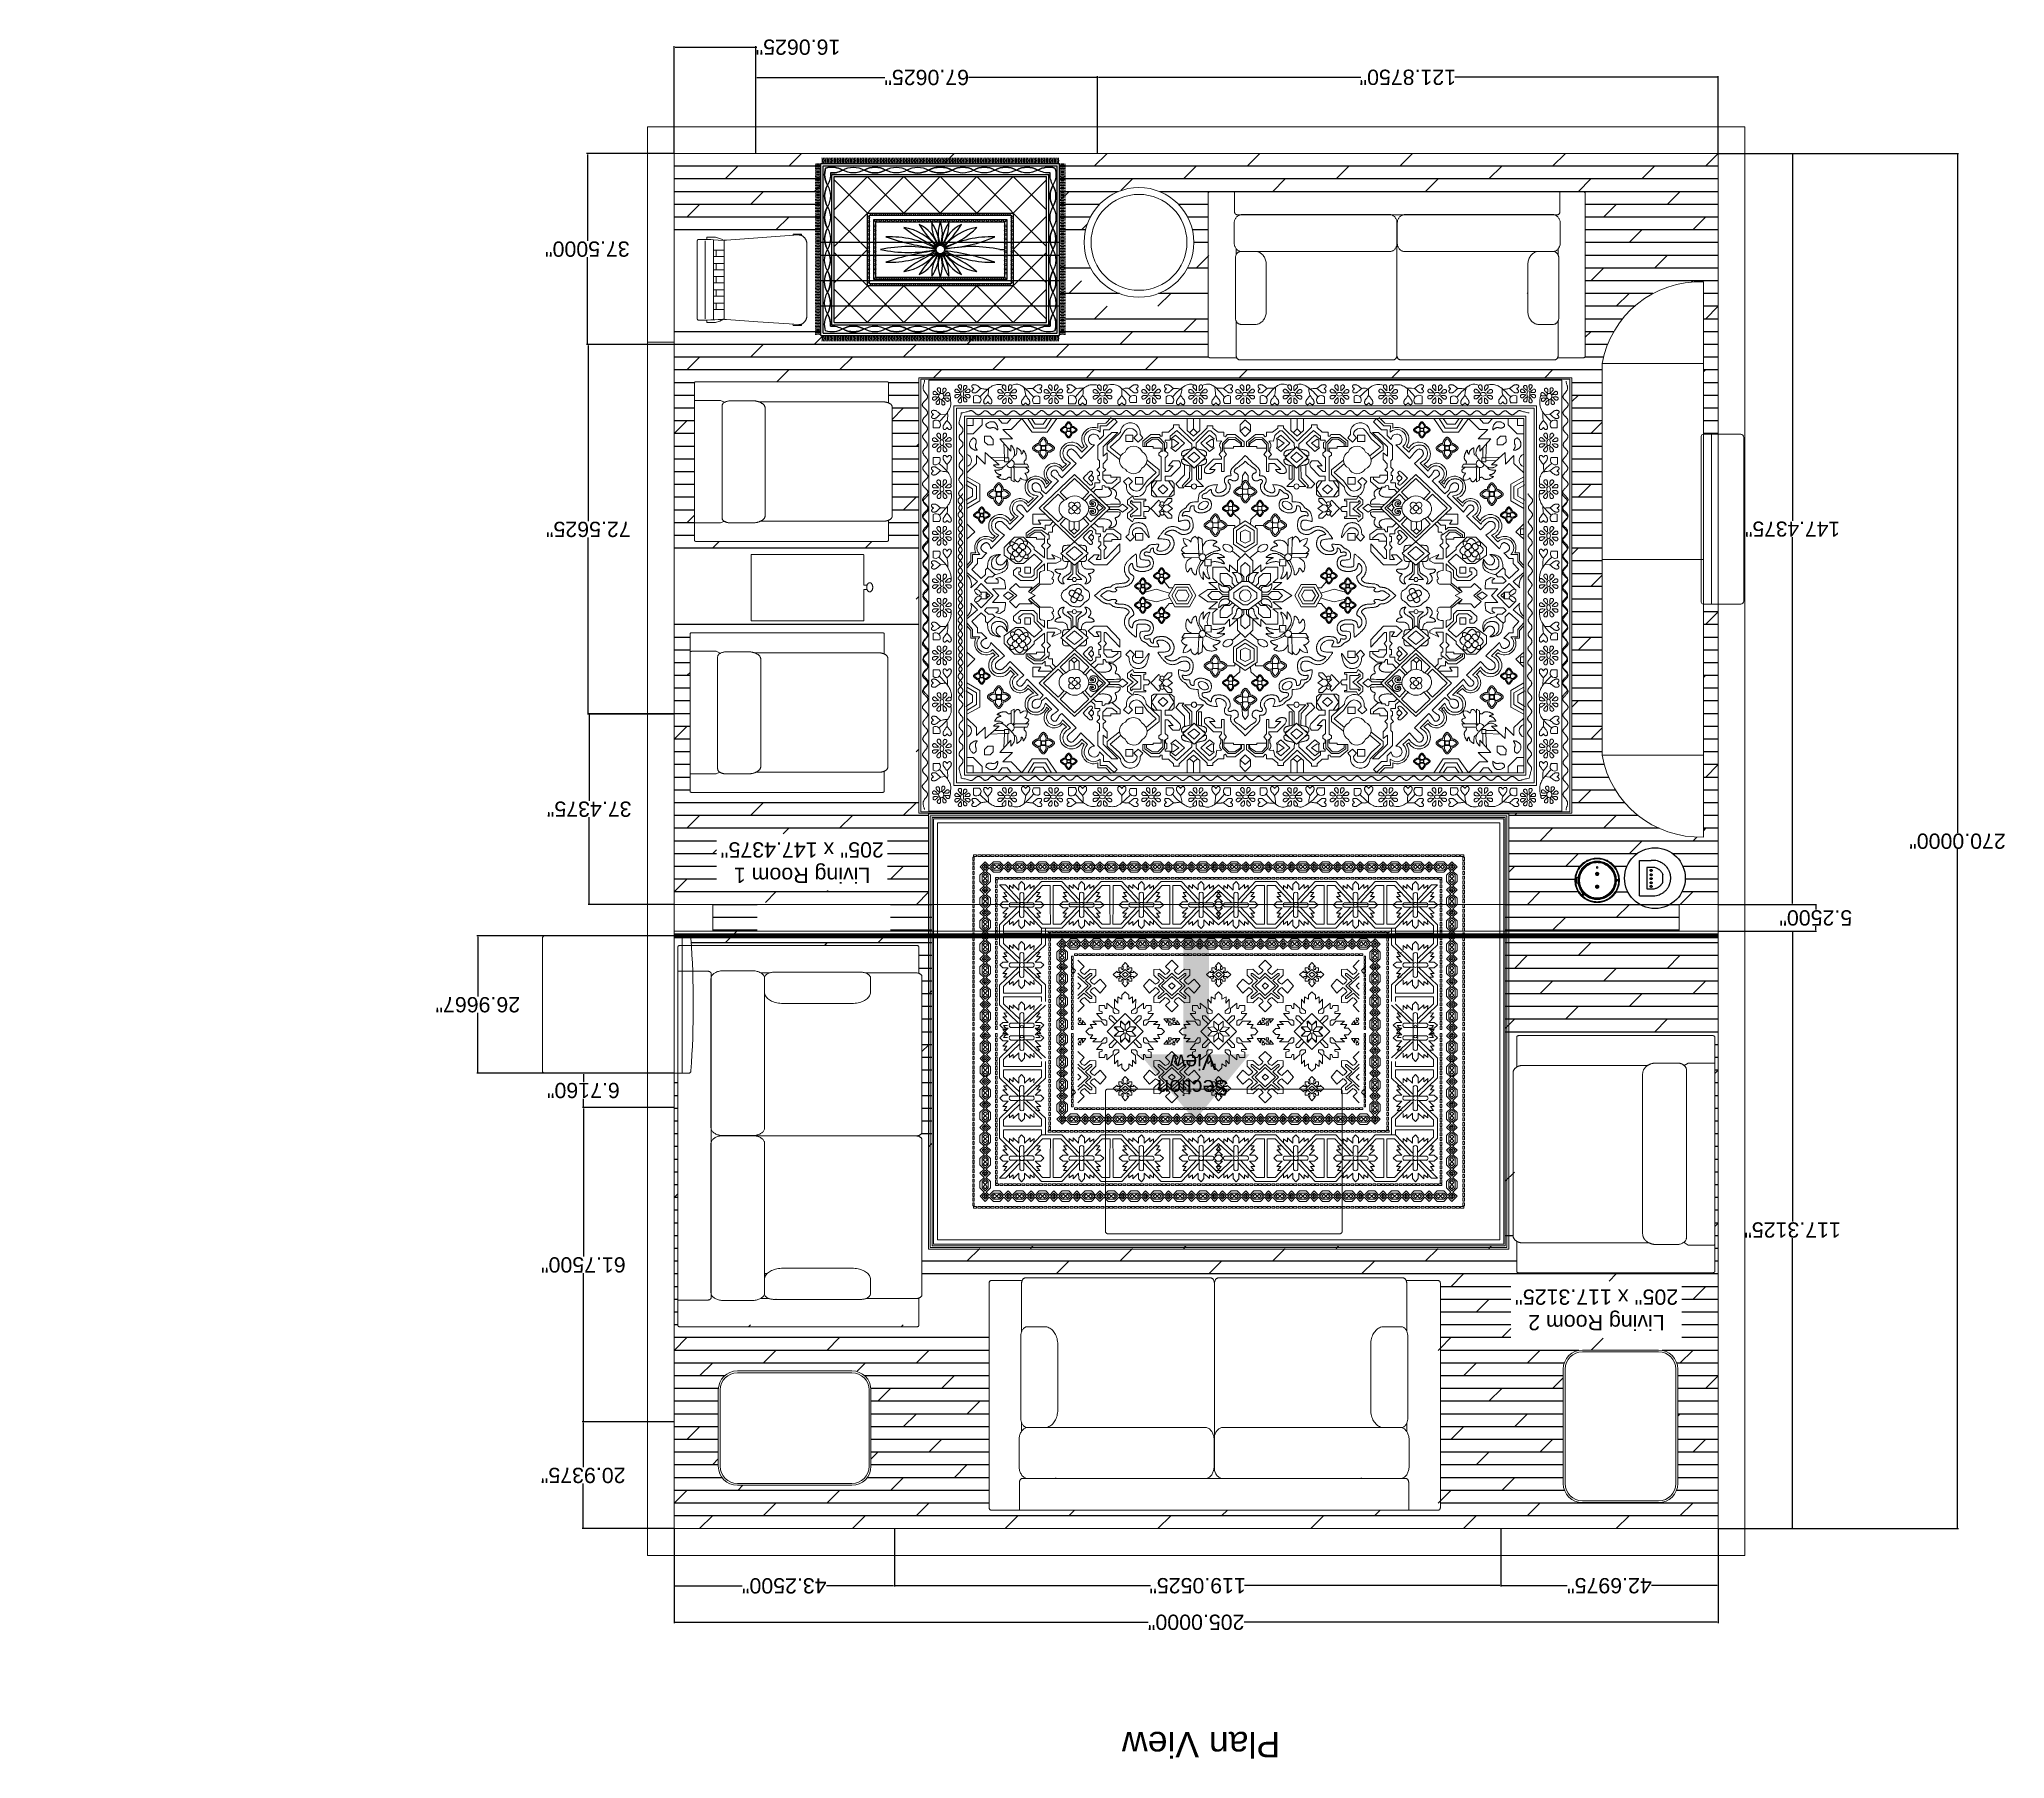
# Model space of a CAD drawing. Header units: inches. Extents: x -813 to 82, y -70 to 268.
# Drawn here: x -303.5 to 82.4, y -69.6 to 268 of the extents above; entities that cross this region are included whole.
import ezdxf

# ---------------------------------------------------------------- set-up
doc = ezdxf.new("R2010")
doc.units = ezdxf.units.IN
doc.header["$MEASUREMENT"] = 0
doc.layers.get('Defpoints').update_dxf_attribs({"color": 6})
for name, color, linetype, lineweight in [('ACs', 161, 'Continuous', 0), ('Entry', 1, 'Continuous', 0), ('Furniture', 4, 'Continuous', 0), ('Partition Wall', 6, 'Continuous', 0), ('Text', 30, 'Continuous', 0), ('Tower Fan', 255, 'Continuous', 0), ('Windows', 2, 'Continuous', 0)]:
    doc.layers.add(name, color=color, linetype=linetype, lineweight=lineweight)
for name, color, linetype, lineweight, true_color in [('Black', 7, 'Continuous', 0, 0x000000), ('Blue', 7, 'Continuous', 0, 0x1081b2), ('Brown', 7, 'Continuous', 0, 0x653e10), ('Cream', 7, 'Continuous', 0, 0xbdbc8f), ('Golden', 7, 'Continuous', 0, 0xefe861), ('Grey', 7, 'Continuous', 0, 0x58676a), ('Layak Architect', 1, 'Continuous', 5, 0xff0000), ('Light Grey', 7, 'Continuous', 5, 0xb1acaa), ('Lines', 1, 'Continuous', 5, 0xff0000), ('Mustard', 7, 'Continuous', 0, 0xa79b1b), ('Orange', 7, 'Continuous', 0, 0xffad5c), ('Pink', 7, 'Continuous', 0, 0xf3b0d0), ('Sky Blue', 7, 'Continuous', 0, 0x7dc1de), ('White', 7, 'Continuous', 0, 0xffffff)]:
    doc.layers.add(name, color=color, linetype=linetype, lineweight=lineweight, true_color=true_color)
for name, color, linetype in [('Edges', 7, 'Continuous'), ('Hatch 01_UC', 7, 'Continuous'), ('RA-AP-02$0$FLPT', 30, 'Continuous'), ('Rugs', 201, 'Continuous'), ('S-DIM', 7, 'Continuous')]:
    doc.layers.add(name, color=color, linetype=linetype)
doc.layers.add('Section Line', color=8, linetype='Continuous', plot=False)
doc.layers.add('Walls', color=3, linetype='Continuous', plot=False)
doc.styles.get("Standard").update_dxf_attribs({"font": 'arial.ttf'})
doc.dimstyles.get("Standard").update_dxf_attribs({"dimtxt": 0.18, "dimasz": 0.18, "dimexe": 0.18, "dimexo": 0.0625, "dimgap": 0.09, "dimtad": 0, "dimtih": 1, "dimtoh": 1, "dimdec": 4, "dimzin": 1, "dimdsep": 46, "dimtxsty": 'Standard', "dimcen": 0.09, "dimadec": 0, "dimazin": 0, "dimtfac": 1, "dimtdec": 4, "dimtofl": 0, "dimtmove": 0, "dimatfit": 3, "dimfxl": 1, "dimtolj": 1, "dimtzin": 0, "dimarcsym": 0})

# ---------------------------------------------------------------- blocks, each defined once
blk = doc.blocks.new('*U118')
at = {"layer": 'Mustard'}
blk.add_lwpolyline([(11, -20), (5, -15), (-1, -10), (-4, -7), (-7, -4), (-9, -1), (-10, 0), (-11, 2), (-12, 3), (-12, 5), (-12, 6), (-12, 7), (-12, 8), (-12, 9), (-12, 10), (-12, 11), (-12, 12), (-12, 13), (-11, 14), (-11, 15), (-10, 16), (-10, 17), (-9, 17), (-8, 18), (-7, 19), (-7, 19), (-6, 20), (-4, 20), (-3, 20), (-2, 20), (-1, 20), (0, 20), (1, 20), (3, 20), (4, 20), (5, 20), (6, 19), (7, 18), (8, 17), (9, 16), (10, 14), (10, 12), (11, 10), (12, 7), (12, 3), (12, -1), (12, -7), (12, -13), (11, -20)], dxfattribs=at)
blk = doc.blocks.new('*U122')
at = {"layer": 'Mustard', "color": 0, "linetype": 'ByBlock', "lineweight": -2, "transparency": 16777216}
for p, rotation in [((6003766946.314736, 3337138618.737947), 45.00000000000002), ((6003767008.540522, 3337138647.324628), 315.0000000000001), ((6003766947.720695, 3337138581.704559), 90.00000000000001), ((6003766974.901417, 3337138556.512162), 135), ((6003767011.934805, 3337138557.91812), 180), ((6003767037.127202, 3337138585.098843), 225), ((6003767035.721244, 3337138622.132231), 270)]:
    blk.add_blockref('*U118', p, dxfattribs=dict(at, rotation=rotation))
blk.add_blockref('*U118', (6003766971.507133, 3337138645.91867), dxfattribs=at)
blk = doc.blocks.new('*U123')
at = {"layer": 'Mustard'}
blk.add_lwpolyline([(11, -20), (5, -15), (-1, -10), (-4, -7), (-7, -4), (-9, -1), (-10, 0), (-11, 2), (-12, 3), (-12, 5), (-12, 6), (-12, 7), (-12, 8), (-12, 9), (-12, 10), (-12, 11), (-12, 12), (-12, 13), (-11, 14), (-11, 15), (-10, 16), (-10, 17), (-9, 17), (-8, 18), (-7, 19), (-7, 19), (-6, 20), (-4, 20), (-3, 20), (-2, 20), (-1, 20), (0, 20), (1, 20), (3, 20), (4, 20), (5, 20), (6, 19), (7, 18), (8, 17), (9, 16), (10, 14), (10, 12), (11, 10), (12, 7), (12, 3), (12, -1), (12, -7), (12, -13), (11, -20)], dxfattribs=at)
blk = doc.blocks.new('*U85')
at = {"layer": 'Mustard', "color": 0, "linetype": 'ByBlock', "lineweight": -2, "transparency": 16777216}
for p, rotation in [((6003766946.314736, 3337138618.737947), 45.00000000000002), ((6003767008.540522, 3337138647.324628), 315.0000000000001), ((6003766947.720695, 3337138581.704559), 90.00000000000001), ((6003766974.901417, 3337138556.512162), 135), ((6003767011.934805, 3337138557.91812), 180), ((6003767037.127202, 3337138585.098843), 225), ((6003767035.721244, 3337138622.132231), 270)]:
    blk.add_blockref('*U123', p, dxfattribs=dict(at, rotation=rotation))
blk.add_blockref('*U123', (6003766971.507133, 3337138645.91867), dxfattribs=at)
blk = doc.blocks.new('*U86')
at = {"layer": 'Mustard'}
blk.add_lwpolyline([(11, -20), (5, -15), (-1, -10), (-4, -7), (-7, -4), (-9, -1), (-10, 0), (-11, 2), (-12, 3), (-12, 5), (-12, 6), (-12, 7), (-12, 8), (-12, 9), (-12, 10), (-12, 11), (-12, 12), (-12, 13), (-11, 14), (-11, 15), (-10, 16), (-10, 17), (-9, 17), (-8, 18), (-7, 19), (-7, 19), (-6, 20), (-4, 20), (-3, 20), (-2, 20), (-1, 20), (0, 20), (1, 20), (3, 20), (4, 20), (5, 20), (6, 19), (7, 18), (8, 17), (9, 16), (10, 14), (10, 12), (11, 10), (12, 7), (12, 3), (12, -1), (12, -7), (12, -13), (11, -20)], dxfattribs=at)
blk = doc.blocks.new('*U87')
at = {"layer": 'Mustard', "color": 0, "linetype": 'ByBlock', "lineweight": -2, "transparency": 16777216}
for p, rotation in [((6003766946.314736, 3337138618.737947), 45.00000000000002), ((6003767008.540522, 3337138647.324628), 315.0000000000001), ((6003766947.720695, 3337138581.704559), 90.00000000000001), ((6003766974.901417, 3337138556.512162), 135), ((6003767011.934805, 3337138557.91812), 180), ((6003767037.127202, 3337138585.098843), 225), ((6003767035.721244, 3337138622.132231), 270)]:
    blk.add_blockref('*U86', p, dxfattribs=dict(at, rotation=rotation))
blk.add_blockref('*U86', (6003766971.507133, 3337138645.91867), dxfattribs=at)
blk = doc.blocks.new('*U88')
at = {"layer": 'Mustard'}
blk.add_lwpolyline([(11, -20), (5, -15), (-1, -10), (-4, -7), (-7, -4), (-9, -1), (-10, 0), (-11, 2), (-12, 3), (-12, 5), (-12, 6), (-12, 7), (-12, 8), (-12, 9), (-12, 10), (-12, 11), (-12, 12), (-12, 13), (-11, 14), (-11, 15), (-10, 16), (-10, 17), (-9, 17), (-8, 18), (-7, 19), (-7, 19), (-6, 20), (-4, 20), (-3, 20), (-2, 20), (-1, 20), (0, 20), (1, 20), (3, 20), (4, 20), (5, 20), (6, 19), (7, 18), (8, 17), (9, 16), (10, 14), (10, 12), (11, 10), (12, 7), (12, 3), (12, -1), (12, -7), (12, -13), (11, -20)], dxfattribs=at)
blk = doc.blocks.new('*U59')
at = {"layer": 'Mustard', "color": 0, "linetype": 'ByBlock', "lineweight": -2, "transparency": 16777216}
for p, rotation in [((6003766946.314736, 3337138618.737947), 45.00000000000002), ((6003767008.540522, 3337138647.324628), 315.0000000000001), ((6003766947.720695, 3337138581.704559), 90.00000000000001), ((6003766974.901417, 3337138556.512162), 135), ((6003767011.934805, 3337138557.91812), 180), ((6003767037.127202, 3337138585.098843), 225), ((6003767035.721244, 3337138622.132231), 270)]:
    blk.add_blockref('*U88', p, dxfattribs=dict(at, rotation=rotation))
blk.add_blockref('*U88', (6003766971.507133, 3337138645.91867), dxfattribs=at)
blk = doc.blocks.new('*U60')
at = {"layer": 'Mustard'}
blk.add_lwpolyline([(11, -20), (5, -15), (-1, -10), (-4, -7), (-7, -4), (-9, -1), (-10, 0), (-11, 2), (-12, 3), (-12, 5), (-12, 6), (-12, 7), (-12, 8), (-12, 9), (-12, 10), (-12, 11), (-12, 12), (-12, 13), (-11, 14), (-11, 15), (-10, 16), (-10, 17), (-9, 17), (-8, 18), (-7, 19), (-7, 19), (-6, 20), (-4, 20), (-3, 20), (-2, 20), (-1, 20), (0, 20), (1, 20), (3, 20), (4, 20), (5, 20), (6, 19), (7, 18), (8, 17), (9, 16), (10, 14), (10, 12), (11, 10), (12, 7), (12, 3), (12, -1), (12, -7), (12, -13), (11, -20)], dxfattribs=at)
blk = doc.blocks.new('*U61')
at = {"layer": 'Mustard', "color": 0, "linetype": 'ByBlock', "lineweight": -2, "transparency": 16777216}
for p, rotation in [((6003766946.314736, 3337138618.737947), 45.00000000000002), ((6003767008.540522, 3337138647.324628), 315.0000000000001), ((6003766947.720695, 3337138581.704559), 90.00000000000001), ((6003766974.901417, 3337138556.512162), 135), ((6003767011.934805, 3337138557.91812), 180), ((6003767037.127202, 3337138585.098843), 225), ((6003767035.721244, 3337138622.132231), 270)]:
    blk.add_blockref('*U60', p, dxfattribs=dict(at, rotation=rotation))
blk.add_blockref('*U60', (6003766971.507133, 3337138645.91867), dxfattribs=at)
blk = doc.blocks.new('*U89')
at = {"layer": 'White'}
blk.add_lwpolyline([(10, -18), (3, -12), (-2, -7), (-6, -3), (-9, 0), (-10, 2), (-11, 4), (-12, 6), (-12, 8), (-11, 9), (-11, 10), (-11, 12), (-10, 13), (-10, 14), (-9, 15), (-8, 16), (-7, 16), (-6, 17), (-5, 17), (-4, 18), (-3, 18), (-2, 18), (0, 18), (1, 18), (2, 18), (4, 18), (5, 17), (6, 17), (7, 16), (8, 15), (9, 14), (10, 12), (10, 11), (11, 9), (11, 7), (12, 4), (12, 1), (11, -2), (11, -7), (10, -12), (10, -18)], dxfattribs=at)
blk = doc.blocks.new('*U90')
at = {"layer": 'White', "color": 0, "linetype": 'ByBlock', "lineweight": -2, "transparency": 16777216}
for p, rotation in [((6003766963.675579, 3337140058.918108), 44.99999999999996), ((6003766968.915188, 3337140025.50918), 89.99999999999997), ((6003766996.243831, 3337140005.590463), 135), ((6003767017.003224, 3337140091.486361), 314.9999999999999), ((6003767029.65276, 3337140010.830072), 180), ((6003767044.331867, 3337140071.567644), 269.9999999999999), ((6003767049.571476, 3337140038.158716), 225)]:
    blk.add_blockref('*U89', p, dxfattribs=dict(at, rotation=rotation))
blk.add_blockref('*U89', (6003766983.594296, 3337140086.246752), dxfattribs=at)
blk = doc.blocks.new('*U91')
at = {"layer": 'Mustard'}
blk.add_lwpolyline([(11, -20), (5, -15), (-1, -10), (-4, -7), (-7, -4), (-9, -1), (-10, 0), (-11, 2), (-12, 3), (-12, 5), (-12, 6), (-12, 7), (-12, 8), (-12, 9), (-12, 10), (-12, 11), (-12, 12), (-12, 13), (-11, 14), (-11, 15), (-10, 16), (-10, 17), (-9, 17), (-8, 18), (-7, 19), (-7, 19), (-6, 20), (-4, 20), (-3, 20), (-2, 20), (-1, 20), (0, 20), (1, 20), (3, 20), (4, 20), (5, 20), (6, 19), (7, 18), (8, 17), (9, 16), (10, 14), (10, 12), (11, 10), (12, 7), (12, 3), (12, -1), (12, -7), (12, -13), (11, -20)], dxfattribs=at)
blk = doc.blocks.new('*U94')
at = {"layer": 'Mustard', "color": 0, "linetype": 'ByBlock', "lineweight": -2, "transparency": 16777216}
for p, rotation in [((6003766946.314736, 3337138618.737947), 45.00000000000002), ((6003767008.540522, 3337138647.324628), 315.0000000000001), ((6003766947.720695, 3337138581.704559), 90.00000000000001), ((6003766974.901417, 3337138556.512162), 135), ((6003767011.934805, 3337138557.91812), 180), ((6003767037.127202, 3337138585.098843), 225), ((6003767035.721244, 3337138622.132231), 270)]:
    blk.add_blockref('*U91', p, dxfattribs=dict(at, rotation=rotation))
blk.add_blockref('*U91', (6003766971.507133, 3337138645.91867), dxfattribs=at)
blk = doc.blocks.new('*U95')
at = {"layer": 'Mustard'}
blk.add_lwpolyline([(11, -20), (5, -15), (-1, -10), (-4, -7), (-7, -4), (-9, -1), (-10, 0), (-11, 2), (-12, 3), (-12, 5), (-12, 6), (-12, 7), (-12, 8), (-12, 9), (-12, 10), (-12, 11), (-12, 12), (-12, 13), (-11, 14), (-11, 15), (-10, 16), (-10, 17), (-9, 17), (-8, 18), (-7, 19), (-7, 19), (-6, 20), (-4, 20), (-3, 20), (-2, 20), (-1, 20), (0, 20), (1, 20), (3, 20), (4, 20), (5, 20), (6, 19), (7, 18), (8, 17), (9, 16), (10, 14), (10, 12), (11, 10), (12, 7), (12, 3), (12, -1), (12, -7), (12, -13), (11, -20)], dxfattribs=at)
blk = doc.blocks.new('*U71')
at = {"layer": 'Mustard', "color": 0, "linetype": 'ByBlock', "lineweight": -2, "transparency": 16777216}
for p, rotation in [((6003766946.314736, 3337138618.737947), 45.00000000000002), ((6003767008.540522, 3337138647.324628), 315.0000000000001), ((6003766947.720695, 3337138581.704559), 90.00000000000001), ((6003766974.901417, 3337138556.512162), 135), ((6003767011.934805, 3337138557.91812), 180), ((6003767037.127202, 3337138585.098843), 225), ((6003767035.721244, 3337138622.132231), 270)]:
    blk.add_blockref('*U95', p, dxfattribs=dict(at, rotation=rotation))
blk.add_blockref('*U95', (6003766971.507133, 3337138645.91867), dxfattribs=at)
blk = doc.blocks.new('*U72')
at = {"layer": 'Mustard'}
blk.add_lwpolyline([(11, -20), (5, -15), (-1, -10), (-4, -7), (-7, -4), (-9, -1), (-10, 0), (-11, 2), (-12, 3), (-12, 5), (-12, 6), (-12, 7), (-12, 8), (-12, 9), (-12, 10), (-12, 11), (-12, 12), (-12, 13), (-11, 14), (-11, 15), (-10, 16), (-10, 17), (-9, 17), (-8, 18), (-7, 19), (-7, 19), (-6, 20), (-4, 20), (-3, 20), (-2, 20), (-1, 20), (0, 20), (1, 20), (3, 20), (4, 20), (5, 20), (6, 19), (7, 18), (8, 17), (9, 16), (10, 14), (10, 12), (11, 10), (12, 7), (12, 3), (12, -1), (12, -7), (12, -13), (11, -20)], dxfattribs=at)
blk = doc.blocks.new('*U92')
at = {"layer": 'Mustard', "color": 0, "linetype": 'ByBlock', "lineweight": -2, "transparency": 16777216}
for p, rotation in [((6003766946.314736, 3337138618.737947), 45.00000000000002), ((6003767008.540522, 3337138647.324628), 315.0000000000001), ((6003766947.720695, 3337138581.704559), 90.00000000000001), ((6003766974.901417, 3337138556.512162), 135), ((6003767011.934805, 3337138557.91812), 180), ((6003767037.127202, 3337138585.098843), 225), ((6003767035.721244, 3337138622.132231), 270)]:
    blk.add_blockref('*U72', p, dxfattribs=dict(at, rotation=rotation))
blk.add_blockref('*U72', (6003766971.507133, 3337138645.91867), dxfattribs=at)
blk = doc.blocks.new('*U93')
at = {"layer": 'Mustard'}
blk.add_lwpolyline([(11, -20), (5, -15), (-1, -10), (-4, -7), (-7, -4), (-9, -1), (-10, 0), (-11, 2), (-12, 3), (-12, 5), (-12, 6), (-12, 7), (-12, 8), (-12, 9), (-12, 10), (-12, 11), (-12, 12), (-12, 13), (-11, 14), (-11, 15), (-10, 16), (-10, 17), (-9, 17), (-8, 18), (-7, 19), (-7, 19), (-6, 20), (-4, 20), (-3, 20), (-2, 20), (-1, 20), (0, 20), (1, 20), (3, 20), (4, 20), (5, 20), (6, 19), (7, 18), (8, 17), (9, 16), (10, 14), (10, 12), (11, 10), (12, 7), (12, 3), (12, -1), (12, -7), (12, -13), (11, -20)], dxfattribs=at)
blk = doc.blocks.new('*U68')
at = {"layer": 'Mustard', "color": 0, "linetype": 'ByBlock', "lineweight": -2, "transparency": 16777216}
for p, rotation in [((6003766946.314736, 3337138618.737947), 45.00000000000002), ((6003767008.540522, 3337138647.324628), 315.0000000000001), ((6003766947.720695, 3337138581.704559), 90.00000000000001), ((6003766974.901417, 3337138556.512162), 135), ((6003767011.934805, 3337138557.91812), 180), ((6003767037.127202, 3337138585.098843), 225), ((6003767035.721244, 3337138622.132231), 270)]:
    blk.add_blockref('*U93', p, dxfattribs=dict(at, rotation=rotation))
blk.add_blockref('*U93', (6003766971.507133, 3337138645.91867), dxfattribs=at)
blk = doc.blocks.new('*U103')
at = {"layer": 'Mustard'}
blk.add_lwpolyline([(11, -20), (5, -15), (-1, -10), (-4, -7), (-7, -4), (-9, -1), (-10, 0), (-11, 2), (-12, 3), (-12, 5), (-12, 6), (-12, 7), (-12, 8), (-12, 9), (-12, 10), (-12, 11), (-12, 12), (-12, 13), (-11, 14), (-11, 15), (-10, 16), (-10, 17), (-9, 17), (-8, 18), (-7, 19), (-7, 19), (-6, 20), (-4, 20), (-3, 20), (-2, 20), (-1, 20), (0, 20), (1, 20), (3, 20), (4, 20), (5, 20), (6, 19), (7, 18), (8, 17), (9, 16), (10, 14), (10, 12), (11, 10), (12, 7), (12, 3), (12, -1), (12, -7), (12, -13), (11, -20)], dxfattribs=at)
blk = doc.blocks.new('*U104')
at = {"layer": 'Mustard', "color": 0, "linetype": 'ByBlock', "lineweight": -2, "transparency": 16777216}
for p, rotation in [((6003766946.314736, 3337138618.737947), 45.00000000000002), ((6003767008.540522, 3337138647.324628), 315.0000000000001), ((6003766947.720695, 3337138581.704559), 90.00000000000001), ((6003766974.901417, 3337138556.512162), 135), ((6003767011.934805, 3337138557.91812), 180), ((6003767037.127202, 3337138585.098843), 225), ((6003767035.721244, 3337138622.132231), 270)]:
    blk.add_blockref('*U103', p, dxfattribs=dict(at, rotation=rotation))
blk.add_blockref('*U103', (6003766971.507133, 3337138645.91867), dxfattribs=at)
blk = doc.blocks.new('*U105')
at = {"layer": 'Mustard'}
blk.add_lwpolyline([(11, -20), (5, -15), (-1, -10), (-4, -7), (-7, -4), (-9, -1), (-10, 0), (-11, 2), (-12, 3), (-12, 5), (-12, 6), (-12, 7), (-12, 8), (-12, 9), (-12, 10), (-12, 11), (-12, 12), (-12, 13), (-11, 14), (-11, 15), (-10, 16), (-10, 17), (-9, 17), (-8, 18), (-7, 19), (-7, 19), (-6, 20), (-4, 20), (-3, 20), (-2, 20), (-1, 20), (0, 20), (1, 20), (3, 20), (4, 20), (5, 20), (6, 19), (7, 18), (8, 17), (9, 16), (10, 14), (10, 12), (11, 10), (12, 7), (12, 3), (12, -1), (12, -7), (12, -13), (11, -20)], dxfattribs=at)
blk = doc.blocks.new('*U111')
at = {"layer": 'Mustard', "color": 0, "linetype": 'ByBlock', "lineweight": -2, "transparency": 16777216}
for p, rotation in [((6003766946.314736, 3337138618.737947), 45.00000000000002), ((6003767008.540522, 3337138647.324628), 315.0000000000001), ((6003766947.720695, 3337138581.704559), 90.00000000000001), ((6003766974.901417, 3337138556.512162), 135), ((6003767011.934805, 3337138557.91812), 180), ((6003767037.127202, 3337138585.098843), 225), ((6003767035.721244, 3337138622.132231), 270)]:
    blk.add_blockref('*U105', p, dxfattribs=dict(at, rotation=rotation))
blk.add_blockref('*U105', (6003766971.507133, 3337138645.91867), dxfattribs=at)
blk = doc.blocks.new('*U112')
at = {"layer": 'Mustard'}
blk.add_lwpolyline([(11, -20), (5, -15), (-1, -10), (-4, -7), (-7, -4), (-9, -1), (-10, 0), (-11, 2), (-12, 3), (-12, 5), (-12, 6), (-12, 7), (-12, 8), (-12, 9), (-12, 10), (-12, 11), (-12, 12), (-12, 13), (-11, 14), (-11, 15), (-10, 16), (-10, 17), (-9, 17), (-8, 18), (-7, 19), (-7, 19), (-6, 20), (-4, 20), (-3, 20), (-2, 20), (-1, 20), (0, 20), (1, 20), (3, 20), (4, 20), (5, 20), (6, 19), (7, 18), (8, 17), (9, 16), (10, 14), (10, 12), (11, 10), (12, 7), (12, 3), (12, -1), (12, -7), (12, -13), (11, -20)], dxfattribs=at)
blk = doc.blocks.new('*U113')
at = {"layer": 'Mustard', "color": 0, "linetype": 'ByBlock', "lineweight": -2, "transparency": 16777216}
for p, rotation in [((6003766946.314736, 3337138618.737947), 45.00000000000002), ((6003767008.540522, 3337138647.324628), 315.0000000000001), ((6003766947.720695, 3337138581.704559), 90.00000000000001), ((6003766974.901417, 3337138556.512162), 135), ((6003767011.934805, 3337138557.91812), 180), ((6003767037.127202, 3337138585.098843), 225), ((6003767035.721244, 3337138622.132231), 270)]:
    blk.add_blockref('*U112', p, dxfattribs=dict(at, rotation=rotation))
blk.add_blockref('*U112', (6003766971.507133, 3337138645.91867), dxfattribs=at)
blk = doc.blocks.new('*U114')
at = {"layer": 'Mustard'}
blk.add_lwpolyline([(11, -20), (5, -15), (-1, -10), (-4, -7), (-7, -4), (-9, -1), (-10, 0), (-11, 2), (-12, 3), (-12, 5), (-12, 6), (-12, 7), (-12, 8), (-12, 9), (-12, 10), (-12, 11), (-12, 12), (-12, 13), (-11, 14), (-11, 15), (-10, 16), (-10, 17), (-9, 17), (-8, 18), (-7, 19), (-7, 19), (-6, 20), (-4, 20), (-3, 20), (-2, 20), (-1, 20), (0, 20), (1, 20), (3, 20), (4, 20), (5, 20), (6, 19), (7, 18), (8, 17), (9, 16), (10, 14), (10, 12), (11, 10), (12, 7), (12, 3), (12, -1), (12, -7), (12, -13), (11, -20)], dxfattribs=at)
blk = doc.blocks.new('*U106')
at = {"layer": 'Mustard', "color": 0, "linetype": 'ByBlock', "lineweight": -2, "transparency": 16777216}
for p, rotation in [((6003766946.314736, 3337138618.737947), 45.00000000000002), ((6003767008.540522, 3337138647.324628), 315.0000000000001), ((6003766947.720695, 3337138581.704559), 90.00000000000001), ((6003766974.901417, 3337138556.512162), 135), ((6003767011.934805, 3337138557.91812), 180), ((6003767037.127202, 3337138585.098843), 225), ((6003767035.721244, 3337138622.132231), 270)]:
    blk.add_blockref('*U114', p, dxfattribs=dict(at, rotation=rotation))
blk.add_blockref('*U114', (6003766971.507133, 3337138645.91867), dxfattribs=at)
blk = doc.blocks.new('*U107')
at = {"layer": 'Mustard'}
blk.add_lwpolyline([(11, -20), (5, -15), (-1, -10), (-4, -7), (-7, -4), (-9, -1), (-10, 0), (-11, 2), (-12, 3), (-12, 5), (-12, 6), (-12, 7), (-12, 8), (-12, 9), (-12, 10), (-12, 11), (-12, 12), (-12, 13), (-11, 14), (-11, 15), (-10, 16), (-10, 17), (-9, 17), (-8, 18), (-7, 19), (-7, 19), (-6, 20), (-4, 20), (-3, 20), (-2, 20), (-1, 20), (0, 20), (1, 20), (3, 20), (4, 20), (5, 20), (6, 19), (7, 18), (8, 17), (9, 16), (10, 14), (10, 12), (11, 10), (12, 7), (12, 3), (12, -1), (12, -7), (12, -13), (11, -20)], dxfattribs=at)
blk = doc.blocks.new('*U98')
at = {"layer": 'Mustard', "color": 0, "linetype": 'ByBlock', "lineweight": -2, "transparency": 16777216}
for p, rotation in [((6003766946.314736, 3337138618.737947), 45.00000000000002), ((6003767008.540522, 3337138647.324628), 315.0000000000001), ((6003766947.720695, 3337138581.704559), 90.00000000000001), ((6003766974.901417, 3337138556.512162), 135), ((6003767011.934805, 3337138557.91812), 180), ((6003767037.127202, 3337138585.098843), 225), ((6003767035.721244, 3337138622.132231), 270)]:
    blk.add_blockref('*U107', p, dxfattribs=dict(at, rotation=rotation))
blk.add_blockref('*U107', (6003766971.507133, 3337138645.91867), dxfattribs=at)
blk = doc.blocks.new('*U75')
at = {"layer": 'White'}
blk.add_lwpolyline([(10, -18), (3, -12), (-2, -7), (-6, -3), (-9, 0), (-10, 2), (-11, 4), (-12, 6), (-12, 8), (-11, 9), (-11, 10), (-11, 12), (-10, 13), (-10, 14), (-9, 15), (-8, 16), (-7, 16), (-6, 17), (-5, 17), (-4, 18), (-3, 18), (-2, 18), (0, 18), (1, 18), (2, 18), (4, 18), (5, 17), (6, 17), (7, 16), (8, 15), (9, 14), (10, 12), (10, 11), (11, 9), (11, 7), (12, 4), (12, 1), (11, -2), (11, -7), (10, -12), (10, -18)], dxfattribs=at)
blk = doc.blocks.new('*U108')
at = {"layer": 'White', "color": 0, "linetype": 'ByBlock', "lineweight": -2, "transparency": 16777216}
for p, rotation in [((6003766963.675579, 3337140058.918108), 44.99999999999996), ((6003766968.915188, 3337140025.50918), 89.99999999999997), ((6003766996.243831, 3337140005.590463), 135), ((6003767017.003224, 3337140091.486361), 314.9999999999999), ((6003767029.65276, 3337140010.830072), 180), ((6003767044.331867, 3337140071.567644), 269.9999999999999), ((6003767049.571476, 3337140038.158716), 225)]:
    blk.add_blockref('*U75', p, dxfattribs=dict(at, rotation=rotation))
blk.add_blockref('*U75', (6003766983.594296, 3337140086.246752), dxfattribs=at)
blk = doc.blocks.new('*U73')
at = {"layer": 'Mustard'}
blk.add_lwpolyline([(11, -20), (5, -15), (-1, -10), (-4, -7), (-7, -4), (-9, -1), (-10, 0), (-11, 2), (-12, 3), (-12, 5), (-12, 6), (-12, 7), (-12, 8), (-12, 9), (-12, 10), (-12, 11), (-12, 12), (-12, 13), (-11, 14), (-11, 15), (-10, 16), (-10, 17), (-9, 17), (-8, 18), (-7, 19), (-7, 19), (-6, 20), (-4, 20), (-3, 20), (-2, 20), (-1, 20), (0, 20), (1, 20), (3, 20), (4, 20), (5, 20), (6, 19), (7, 18), (8, 17), (9, 16), (10, 14), (10, 12), (11, 10), (12, 7), (12, 3), (12, -1), (12, -7), (12, -13), (11, -20)], dxfattribs=at)
blk = doc.blocks.new('*U74')
at = {"layer": 'Mustard', "color": 0, "linetype": 'ByBlock', "lineweight": -2, "transparency": 16777216}
for p, rotation in [((6003766946.314736, 3337138618.737947), 45.00000000000002), ((6003767008.540522, 3337138647.324628), 315.0000000000001), ((6003766947.720695, 3337138581.704559), 90.00000000000001), ((6003766974.901417, 3337138556.512162), 135), ((6003767011.934805, 3337138557.91812), 180), ((6003767037.127202, 3337138585.098843), 225), ((6003767035.721244, 3337138622.132231), 270)]:
    blk.add_blockref('*U73', p, dxfattribs=dict(at, rotation=rotation))
blk.add_blockref('*U73', (6003766971.507133, 3337138645.91867), dxfattribs=at)
blk = doc.blocks.new('*U97')
at = {"layer": 'Mustard'}
blk.add_lwpolyline([(11, -20), (5, -15), (-1, -10), (-4, -7), (-7, -4), (-9, -1), (-10, 0), (-11, 2), (-12, 3), (-12, 5), (-12, 6), (-12, 7), (-12, 8), (-12, 9), (-12, 10), (-12, 11), (-12, 12), (-12, 13), (-11, 14), (-11, 15), (-10, 16), (-10, 17), (-9, 17), (-8, 18), (-7, 19), (-7, 19), (-6, 20), (-4, 20), (-3, 20), (-2, 20), (-1, 20), (0, 20), (1, 20), (3, 20), (4, 20), (5, 20), (6, 19), (7, 18), (8, 17), (9, 16), (10, 14), (10, 12), (11, 10), (12, 7), (12, 3), (12, -1), (12, -7), (12, -13), (11, -20)], dxfattribs=at)
blk = doc.blocks.new('*U109')
at = {"layer": 'Mustard', "color": 0, "linetype": 'ByBlock', "lineweight": -2, "transparency": 16777216}
for p, rotation in [((6003766946.314736, 3337138618.737947), 45.00000000000002), ((6003767008.540522, 3337138647.324628), 315.0000000000001), ((6003766947.720695, 3337138581.704559), 90.00000000000001), ((6003766974.901417, 3337138556.512162), 135), ((6003767011.934805, 3337138557.91812), 180), ((6003767037.127202, 3337138585.098843), 225), ((6003767035.721244, 3337138622.132231), 270)]:
    blk.add_blockref('*U97', p, dxfattribs=dict(at, rotation=rotation))
blk.add_blockref('*U97', (6003766971.507133, 3337138645.91867), dxfattribs=at)
blk = doc.blocks.new('*U110')
at = {"layer": 'Mustard'}
blk.add_lwpolyline([(11, -20), (5, -15), (-1, -10), (-4, -7), (-7, -4), (-9, -1), (-10, 0), (-11, 2), (-12, 3), (-12, 5), (-12, 6), (-12, 7), (-12, 8), (-12, 9), (-12, 10), (-12, 11), (-12, 12), (-12, 13), (-11, 14), (-11, 15), (-10, 16), (-10, 17), (-9, 17), (-8, 18), (-7, 19), (-7, 19), (-6, 20), (-4, 20), (-3, 20), (-2, 20), (-1, 20), (0, 20), (1, 20), (3, 20), (4, 20), (5, 20), (6, 19), (7, 18), (8, 17), (9, 16), (10, 14), (10, 12), (11, 10), (12, 7), (12, 3), (12, -1), (12, -7), (12, -13), (11, -20)], dxfattribs=at)
blk = doc.blocks.new('*U69')
at = {"layer": 'Mustard', "color": 0, "linetype": 'ByBlock', "lineweight": -2, "transparency": 16777216}
for p, rotation in [((6003766946.314736, 3337138618.737947), 45.00000000000002), ((6003767008.540522, 3337138647.324628), 315.0000000000001), ((6003766947.720695, 3337138581.704559), 90.00000000000001), ((6003766974.901417, 3337138556.512162), 135), ((6003767011.934805, 3337138557.91812), 180), ((6003767037.127202, 3337138585.098843), 225), ((6003767035.721244, 3337138622.132231), 270)]:
    blk.add_blockref('*U110', p, dxfattribs=dict(at, rotation=rotation))
blk.add_blockref('*U110', (6003766971.507133, 3337138645.91867), dxfattribs=at)
blk = doc.blocks.new('*U70')
at = {"layer": 'Mustard'}
blk.add_lwpolyline([(11, -20), (5, -15), (-1, -10), (-4, -7), (-7, -4), (-9, -1), (-10, 0), (-11, 2), (-12, 3), (-12, 5), (-12, 6), (-12, 7), (-12, 8), (-12, 9), (-12, 10), (-12, 11), (-12, 12), (-12, 13), (-11, 14), (-11, 15), (-10, 16), (-10, 17), (-9, 17), (-8, 18), (-7, 19), (-7, 19), (-6, 20), (-4, 20), (-3, 20), (-2, 20), (-1, 20), (0, 20), (1, 20), (3, 20), (4, 20), (5, 20), (6, 19), (7, 18), (8, 17), (9, 16), (10, 14), (10, 12), (11, 10), (12, 7), (12, 3), (12, -1), (12, -7), (12, -13), (11, -20)], dxfattribs=at)
blk = doc.blocks.new('*U96')
at = {"layer": 'Mustard', "color": 0, "linetype": 'ByBlock', "lineweight": -2, "transparency": 16777216}
for p, rotation in [((6003766946.314736, 3337138618.737947), 45.00000000000002), ((6003767008.540522, 3337138647.324628), 315.0000000000001), ((6003766947.720695, 3337138581.704559), 90.00000000000001), ((6003766974.901417, 3337138556.512162), 135), ((6003767011.934805, 3337138557.91812), 180), ((6003767037.127202, 3337138585.098843), 225), ((6003767035.721244, 3337138622.132231), 270)]:
    blk.add_blockref('*U70', p, dxfattribs=dict(at, rotation=rotation))
blk.add_blockref('*U70', (6003766971.507133, 3337138645.91867), dxfattribs=at)
blk = doc.blocks.new('*U77')
at = {"layer": 'Mustard'}
blk.add_lwpolyline([(11, -20), (5, -15), (-1, -10), (-4, -7), (-7, -4), (-9, -1), (-10, 0), (-11, 2), (-12, 3), (-12, 5), (-12, 6), (-12, 7), (-12, 8), (-12, 9), (-12, 10), (-12, 11), (-12, 12), (-12, 13), (-11, 14), (-11, 15), (-10, 16), (-10, 17), (-9, 17), (-8, 18), (-7, 19), (-7, 19), (-6, 20), (-4, 20), (-3, 20), (-2, 20), (-1, 20), (0, 20), (1, 20), (3, 20), (4, 20), (5, 20), (6, 19), (7, 18), (8, 17), (9, 16), (10, 14), (10, 12), (11, 10), (12, 7), (12, 3), (12, -1), (12, -7), (12, -13), (11, -20)], dxfattribs=at)
blk = doc.blocks.new('*U78')
at = {"layer": 'Mustard', "color": 0, "linetype": 'ByBlock', "lineweight": -2, "transparency": 16777216}
for p, rotation in [((6003766946.314736, 3337138618.737947), 45.00000000000002), ((6003767008.540522, 3337138647.324628), 315.0000000000001), ((6003766947.720695, 3337138581.704559), 90.00000000000001), ((6003766974.901417, 3337138556.512162), 135), ((6003767011.934805, 3337138557.91812), 180), ((6003767037.127202, 3337138585.098843), 225), ((6003767035.721244, 3337138622.132231), 270)]:
    blk.add_blockref('*U77', p, dxfattribs=dict(at, rotation=rotation))
blk.add_blockref('*U77', (6003766971.507133, 3337138645.91867), dxfattribs=at)
blk = doc.blocks.new('*U79')
at = {"layer": 'Mustard'}
blk.add_lwpolyline([(11, -20), (5, -15), (-1, -10), (-4, -7), (-7, -4), (-9, -1), (-10, 0), (-11, 2), (-12, 3), (-12, 5), (-12, 6), (-12, 7), (-12, 8), (-12, 9), (-12, 10), (-12, 11), (-12, 12), (-12, 13), (-11, 14), (-11, 15), (-10, 16), (-10, 17), (-9, 17), (-8, 18), (-7, 19), (-7, 19), (-6, 20), (-4, 20), (-3, 20), (-2, 20), (-1, 20), (0, 20), (1, 20), (3, 20), (4, 20), (5, 20), (6, 19), (7, 18), (8, 17), (9, 16), (10, 14), (10, 12), (11, 10), (12, 7), (12, 3), (12, -1), (12, -7), (12, -13), (11, -20)], dxfattribs=at)
blk = doc.blocks.new('*U80')
at = {"layer": 'Mustard', "color": 0, "linetype": 'ByBlock', "lineweight": -2, "transparency": 16777216}
for p, rotation in [((6003766946.314736, 3337138618.737947), 45.00000000000002), ((6003767008.540522, 3337138647.324628), 315.0000000000001), ((6003766947.720695, 3337138581.704559), 90.00000000000001), ((6003766974.901417, 3337138556.512162), 135), ((6003767011.934805, 3337138557.91812), 180), ((6003767037.127202, 3337138585.098843), 225), ((6003767035.721244, 3337138622.132231), 270)]:
    blk.add_blockref('*U79', p, dxfattribs=dict(at, rotation=rotation))
blk.add_blockref('*U79', (6003766971.507133, 3337138645.91867), dxfattribs=at)
blk = doc.blocks.new('*U81')
at = {"layer": 'Mustard'}
blk.add_lwpolyline([(11, -20), (5, -15), (-1, -10), (-4, -7), (-7, -4), (-9, -1), (-10, 0), (-11, 2), (-12, 3), (-12, 5), (-12, 6), (-12, 7), (-12, 8), (-12, 9), (-12, 10), (-12, 11), (-12, 12), (-12, 13), (-11, 14), (-11, 15), (-10, 16), (-10, 17), (-9, 17), (-8, 18), (-7, 19), (-7, 19), (-6, 20), (-4, 20), (-3, 20), (-2, 20), (-1, 20), (0, 20), (1, 20), (3, 20), (4, 20), (5, 20), (6, 19), (7, 18), (8, 17), (9, 16), (10, 14), (10, 12), (11, 10), (12, 7), (12, 3), (12, -1), (12, -7), (12, -13), (11, -20)], dxfattribs=at)
blk = doc.blocks.new('*U54')
at = {"layer": 'Mustard', "color": 0, "linetype": 'ByBlock', "lineweight": -2, "transparency": 16777216}
for p, rotation in [((6003766946.314736, 3337138618.737947), 45.00000000000002), ((6003767008.540522, 3337138647.324628), 315.0000000000001), ((6003766947.720695, 3337138581.704559), 90.00000000000001), ((6003766974.901417, 3337138556.512162), 135), ((6003767011.934805, 3337138557.91812), 180), ((6003767037.127202, 3337138585.098843), 225), ((6003767035.721244, 3337138622.132231), 270)]:
    blk.add_blockref('*U81', p, dxfattribs=dict(at, rotation=rotation))
blk.add_blockref('*U81', (6003766971.507133, 3337138645.91867), dxfattribs=at)
blk = doc.blocks.new('*U55')
at = {"layer": 'Mustard'}
blk.add_lwpolyline([(11, -20), (5, -15), (-1, -10), (-4, -7), (-7, -4), (-9, -1), (-10, 0), (-11, 2), (-12, 3), (-12, 5), (-12, 6), (-12, 7), (-12, 8), (-12, 9), (-12, 10), (-12, 11), (-12, 12), (-12, 13), (-11, 14), (-11, 15), (-10, 16), (-10, 17), (-9, 17), (-8, 18), (-7, 19), (-7, 19), (-6, 20), (-4, 20), (-3, 20), (-2, 20), (-1, 20), (0, 20), (1, 20), (3, 20), (4, 20), (5, 20), (6, 19), (7, 18), (8, 17), (9, 16), (10, 14), (10, 12), (11, 10), (12, 7), (12, 3), (12, -1), (12, -7), (12, -13), (11, -20)], dxfattribs=at)
blk = doc.blocks.new('*U56')
at = {"layer": 'Mustard', "color": 0, "linetype": 'ByBlock', "lineweight": -2, "transparency": 16777216}
for p, rotation in [((6003766946.314736, 3337138618.737947), 45.00000000000002), ((6003767008.540522, 3337138647.324628), 315.0000000000001), ((6003766947.720695, 3337138581.704559), 90.00000000000001), ((6003766974.901417, 3337138556.512162), 135), ((6003767011.934805, 3337138557.91812), 180), ((6003767037.127202, 3337138585.098843), 225), ((6003767035.721244, 3337138622.132231), 270)]:
    blk.add_blockref('*U55', p, dxfattribs=dict(at, rotation=rotation))
blk.add_blockref('*U55', (6003766971.507133, 3337138645.91867), dxfattribs=at)
blk = doc.blocks.new('*U82')
at = {"layer": 'Mustard'}
blk.add_lwpolyline([(11, -20), (5, -15), (-1, -10), (-4, -7), (-7, -4), (-9, -1), (-10, 0), (-11, 2), (-12, 3), (-12, 5), (-12, 6), (-12, 7), (-12, 8), (-12, 9), (-12, 10), (-12, 11), (-12, 12), (-12, 13), (-11, 14), (-11, 15), (-10, 16), (-10, 17), (-9, 17), (-8, 18), (-7, 19), (-7, 19), (-6, 20), (-4, 20), (-3, 20), (-2, 20), (-1, 20), (0, 20), (1, 20), (3, 20), (4, 20), (5, 20), (6, 19), (7, 18), (8, 17), (9, 16), (10, 14), (10, 12), (11, 10), (12, 7), (12, 3), (12, -1), (12, -7), (12, -13), (11, -20)], dxfattribs=at)
blk = doc.blocks.new('*U83')
at = {"layer": 'Mustard', "color": 0, "linetype": 'ByBlock', "lineweight": -2, "transparency": 16777216}
for p, rotation in [((6003766946.314736, 3337138618.737947), 45.00000000000002), ((6003767008.540522, 3337138647.324628), 315.0000000000001), ((6003766947.720695, 3337138581.704559), 90.00000000000001), ((6003766974.901417, 3337138556.512162), 135), ((6003767011.934805, 3337138557.91812), 180), ((6003767037.127202, 3337138585.098843), 225), ((6003767035.721244, 3337138622.132231), 270)]:
    blk.add_blockref('*U82', p, dxfattribs=dict(at, rotation=rotation))
blk.add_blockref('*U82', (6003766971.507133, 3337138645.91867), dxfattribs=at)
blk = doc.blocks.new('*U27')
at = {"layer": 'White'}
blk.add_lwpolyline([(10, -18), (3, -12), (-2, -7), (-6, -3), (-9, 0), (-10, 2), (-11, 4), (-12, 6), (-12, 8), (-11, 9), (-11, 10), (-11, 12), (-10, 13), (-10, 14), (-9, 15), (-8, 16), (-7, 16), (-6, 17), (-5, 17), (-4, 18), (-3, 18), (-2, 18), (0, 18), (1, 18), (2, 18), (4, 18), (5, 17), (6, 17), (7, 16), (8, 15), (9, 14), (10, 12), (10, 11), (11, 9), (11, 7), (12, 4), (12, 1), (11, -2), (11, -7), (10, -12), (10, -18)], dxfattribs=at)
blk = doc.blocks.new('*U28')
at = {"layer": 'White', "color": 0, "linetype": 'ByBlock', "lineweight": -2, "transparency": 16777216}
for p, rotation in [((6003766963.675579, 3337140058.918108), 44.99999999999996), ((6003766968.915188, 3337140025.50918), 89.99999999999997), ((6003766996.243831, 3337140005.590463), 135), ((6003767017.003224, 3337140091.486361), 314.9999999999999), ((6003767029.65276, 3337140010.830072), 180), ((6003767044.331867, 3337140071.567644), 269.9999999999999), ((6003767049.571476, 3337140038.158716), 225)]:
    blk.add_blockref('*U27', p, dxfattribs=dict(at, rotation=rotation))
blk.add_blockref('*U27', (6003766983.594296, 3337140086.246752), dxfattribs=at)
blk = doc.blocks.new('*U25')
at = {"layer": 'Mustard'}
blk.add_lwpolyline([(11, -20), (5, -15), (-1, -10), (-4, -7), (-7, -4), (-9, -1), (-10, 0), (-11, 2), (-12, 3), (-12, 5), (-12, 6), (-12, 7), (-12, 8), (-12, 9), (-12, 10), (-12, 11), (-12, 12), (-12, 13), (-11, 14), (-11, 15), (-10, 16), (-10, 17), (-9, 17), (-8, 18), (-7, 19), (-7, 19), (-6, 20), (-4, 20), (-3, 20), (-2, 20), (-1, 20), (0, 20), (1, 20), (3, 20), (4, 20), (5, 20), (6, 19), (7, 18), (8, 17), (9, 16), (10, 14), (10, 12), (11, 10), (12, 7), (12, 3), (12, -1), (12, -7), (12, -13), (11, -20)], dxfattribs=at)
blk = doc.blocks.new('*U26')
at = {"layer": 'Mustard', "color": 0, "linetype": 'ByBlock', "lineweight": -2, "transparency": 16777216}
for p, rotation in [((6003766946.314736, 3337138618.737947), 45.00000000000002), ((6003767008.540522, 3337138647.324628), 315.0000000000001), ((6003766947.720695, 3337138581.704559), 90.00000000000001), ((6003766974.901417, 3337138556.512162), 135), ((6003767011.934805, 3337138557.91812), 180), ((6003767037.127202, 3337138585.098843), 225), ((6003767035.721244, 3337138622.132231), 270)]:
    blk.add_blockref('*U25', p, dxfattribs=dict(at, rotation=rotation))
blk.add_blockref('*U25', (6003766971.507133, 3337138645.91867), dxfattribs=at)
blk = doc.blocks.new('*U24')
at = {"layer": 'Mustard'}
blk.add_lwpolyline([(11, -20), (5, -15), (-1, -10), (-4, -7), (-7, -4), (-9, -1), (-10, 0), (-11, 2), (-12, 3), (-12, 5), (-12, 6), (-12, 7), (-12, 8), (-12, 9), (-12, 10), (-12, 11), (-12, 12), (-12, 13), (-11, 14), (-11, 15), (-10, 16), (-10, 17), (-9, 17), (-8, 18), (-7, 19), (-7, 19), (-6, 20), (-4, 20), (-3, 20), (-2, 20), (-1, 20), (0, 20), (1, 20), (3, 20), (4, 20), (5, 20), (6, 19), (7, 18), (8, 17), (9, 16), (10, 14), (10, 12), (11, 10), (12, 7), (12, 3), (12, -1), (12, -7), (12, -13), (11, -20)], dxfattribs=at)
blk = doc.blocks.new('*U29')
at = {"layer": 'Mustard', "color": 0, "linetype": 'ByBlock', "lineweight": -2, "transparency": 16777216}
for p, rotation in [((6003766946.314736, 3337138618.737947), 45.00000000000002), ((6003767008.540522, 3337138647.324628), 315.0000000000001), ((6003766947.720695, 3337138581.704559), 90.00000000000001), ((6003766974.901417, 3337138556.512162), 135), ((6003767011.934805, 3337138557.91812), 180), ((6003767037.127202, 3337138585.098843), 225), ((6003767035.721244, 3337138622.132231), 270)]:
    blk.add_blockref('*U24', p, dxfattribs=dict(at, rotation=rotation))
blk.add_blockref('*U24', (6003766971.507133, 3337138645.91867), dxfattribs=at)
blk = doc.blocks.new('*U76')
at = {"layer": 'Mustard'}
blk.add_lwpolyline([(11, -20), (5, -15), (-1, -10), (-4, -7), (-7, -4), (-9, -1), (-10, 0), (-11, 2), (-12, 3), (-12, 5), (-12, 6), (-12, 7), (-12, 8), (-12, 9), (-12, 10), (-12, 11), (-12, 12), (-12, 13), (-11, 14), (-11, 15), (-10, 16), (-10, 17), (-9, 17), (-8, 18), (-7, 19), (-7, 19), (-6, 20), (-4, 20), (-3, 20), (-2, 20), (-1, 20), (0, 20), (1, 20), (3, 20), (4, 20), (5, 20), (6, 19), (7, 18), (8, 17), (9, 16), (10, 14), (10, 12), (11, 10), (12, 7), (12, 3), (12, -1), (12, -7), (12, -13), (11, -20)], dxfattribs=at)
blk = doc.blocks.new('*U52')
at = {"layer": 'Mustard', "color": 0, "linetype": 'ByBlock', "lineweight": -2, "transparency": 16777216}
for p, rotation in [((6003766946.314736, 3337138618.737947), 45.00000000000002), ((6003767008.540522, 3337138647.324628), 315.0000000000001), ((6003766947.720695, 3337138581.704559), 90.00000000000001), ((6003766974.901417, 3337138556.512162), 135), ((6003767011.934805, 3337138557.91812), 180), ((6003767037.127202, 3337138585.098843), 225), ((6003767035.721244, 3337138622.132231), 270)]:
    blk.add_blockref('*U76', p, dxfattribs=dict(at, rotation=rotation))
blk.add_blockref('*U76', (6003766971.507133, 3337138645.91867), dxfattribs=at)
blk = doc.blocks.new('*U53')
at = {"layer": 'Mustard'}
blk.add_lwpolyline([(11, -20), (5, -15), (-1, -10), (-4, -7), (-7, -4), (-9, -1), (-10, 0), (-11, 2), (-12, 3), (-12, 5), (-12, 6), (-12, 7), (-12, 8), (-12, 9), (-12, 10), (-12, 11), (-12, 12), (-12, 13), (-11, 14), (-11, 15), (-10, 16), (-10, 17), (-9, 17), (-8, 18), (-7, 19), (-7, 19), (-6, 20), (-4, 20), (-3, 20), (-2, 20), (-1, 20), (0, 20), (1, 20), (3, 20), (4, 20), (5, 20), (6, 19), (7, 18), (8, 17), (9, 16), (10, 14), (10, 12), (11, 10), (12, 7), (12, 3), (12, -1), (12, -7), (12, -13), (11, -20)], dxfattribs=at)
blk = doc.blocks.new('*U23')
at = {"layer": 'Mustard', "color": 0, "linetype": 'ByBlock', "lineweight": -2, "transparency": 16777216}
for p, rotation in [((6003766946.314736, 3337138618.737947), 45.00000000000002), ((6003767008.540522, 3337138647.324628), 315.0000000000001), ((6003766947.720695, 3337138581.704559), 90.00000000000001), ((6003766974.901417, 3337138556.512162), 135), ((6003767011.934805, 3337138557.91812), 180), ((6003767037.127202, 3337138585.098843), 225), ((6003767035.721244, 3337138622.132231), 270)]:
    blk.add_blockref('*U53', p, dxfattribs=dict(at, rotation=rotation))
blk.add_blockref('*U53', (6003766971.507133, 3337138645.91867), dxfattribs=at)
blk = doc.blocks.new('*U49')
at = {"layer": 'Mustard'}
blk.add_lwpolyline([(11, -20), (5, -15), (-1, -10), (-4, -7), (-7, -4), (-9, -1), (-10, 0), (-11, 2), (-12, 3), (-12, 5), (-12, 6), (-12, 7), (-12, 8), (-12, 9), (-12, 10), (-12, 11), (-12, 12), (-12, 13), (-11, 14), (-11, 15), (-10, 16), (-10, 17), (-9, 17), (-8, 18), (-7, 19), (-7, 19), (-6, 20), (-4, 20), (-3, 20), (-2, 20), (-1, 20), (0, 20), (1, 20), (3, 20), (4, 20), (5, 20), (6, 19), (7, 18), (8, 17), (9, 16), (10, 14), (10, 12), (11, 10), (12, 7), (12, 3), (12, -1), (12, -7), (12, -13), (11, -20)], dxfattribs=at)
blk = doc.blocks.new('*U47')
at = {"layer": 'Mustard', "color": 0, "linetype": 'ByBlock', "lineweight": -2, "transparency": 16777216}
for p, rotation in [((6003766946.314736, 3337138618.737947), 45.00000000000002), ((6003767008.540522, 3337138647.324628), 315.0000000000001), ((6003766947.720695, 3337138581.704559), 90.00000000000001), ((6003766974.901417, 3337138556.512162), 135), ((6003767011.934805, 3337138557.91812), 180), ((6003767037.127202, 3337138585.098843), 225), ((6003767035.721244, 3337138622.132231), 270)]:
    blk.add_blockref('*U49', p, dxfattribs=dict(at, rotation=rotation))
blk.add_blockref('*U49', (6003766971.507133, 3337138645.91867), dxfattribs=at)
blk = doc.blocks.new('*U48')
at = {"layer": 'Mustard'}
blk.add_lwpolyline([(11, -20), (5, -15), (-1, -10), (-4, -7), (-7, -4), (-9, -1), (-10, 0), (-11, 2), (-12, 3), (-12, 5), (-12, 6), (-12, 7), (-12, 8), (-12, 9), (-12, 10), (-12, 11), (-12, 12), (-12, 13), (-11, 14), (-11, 15), (-10, 16), (-10, 17), (-9, 17), (-8, 18), (-7, 19), (-7, 19), (-6, 20), (-4, 20), (-3, 20), (-2, 20), (-1, 20), (0, 20), (1, 20), (3, 20), (4, 20), (5, 20), (6, 19), (7, 18), (8, 17), (9, 16), (10, 14), (10, 12), (11, 10), (12, 7), (12, 3), (12, -1), (12, -7), (12, -13), (11, -20)], dxfattribs=at)
blk = doc.blocks.new('*U31')
at = {"layer": 'Mustard', "color": 0, "linetype": 'ByBlock', "lineweight": -2, "transparency": 16777216}
for p, rotation in [((6003766946.314736, 3337138618.737947), 45.00000000000002), ((6003767008.540522, 3337138647.324628), 315.0000000000001), ((6003766947.720695, 3337138581.704559), 90.00000000000001), ((6003766974.901417, 3337138556.512162), 135), ((6003767011.934805, 3337138557.91812), 180), ((6003767037.127202, 3337138585.098843), 225), ((6003767035.721244, 3337138622.132231), 270)]:
    blk.add_blockref('*U48', p, dxfattribs=dict(at, rotation=rotation))
blk.add_blockref('*U48', (6003766971.507133, 3337138645.91867), dxfattribs=at)
blk = doc.blocks.new('*U102')
at = {"layer": 'Mustard'}
blk.add_lwpolyline([(11, -20), (5, -15), (-1, -10), (-4, -7), (-7, -4), (-9, -1), (-10, 0), (-11, 2), (-12, 3), (-12, 5), (-12, 6), (-12, 7), (-12, 8), (-12, 9), (-12, 10), (-12, 11), (-12, 12), (-12, 13), (-11, 14), (-11, 15), (-10, 16), (-10, 17), (-9, 17), (-8, 18), (-7, 19), (-7, 19), (-6, 20), (-4, 20), (-3, 20), (-2, 20), (-1, 20), (0, 20), (1, 20), (3, 20), (4, 20), (5, 20), (6, 19), (7, 18), (8, 17), (9, 16), (10, 14), (10, 12), (11, 10), (12, 7), (12, 3), (12, -1), (12, -7), (12, -13), (11, -20)], dxfattribs=at)
blk = doc.blocks.new('*U119')
at = {"layer": 'Mustard', "color": 0, "linetype": 'ByBlock', "lineweight": -2, "transparency": 16777216}
for p, rotation in [((6003766946.314736, 3337138618.737947), 45.00000000000002), ((6003767008.540522, 3337138647.324628), 315.0000000000001), ((6003766947.720695, 3337138581.704559), 90.00000000000001), ((6003766974.901417, 3337138556.512162), 135), ((6003767011.934805, 3337138557.91812), 180), ((6003767037.127202, 3337138585.098843), 225), ((6003767035.721244, 3337138622.132231), 270)]:
    blk.add_blockref('*U102', p, dxfattribs=dict(at, rotation=rotation))
blk.add_blockref('*U102', (6003766971.507133, 3337138645.91867), dxfattribs=at)
blk = doc.blocks.new('*U120')
at = {"layer": 'Mustard'}
blk.add_lwpolyline([(11, -20), (5, -15), (-1, -10), (-4, -7), (-7, -4), (-9, -1), (-10, 0), (-11, 2), (-12, 3), (-12, 5), (-12, 6), (-12, 7), (-12, 8), (-12, 9), (-12, 10), (-12, 11), (-12, 12), (-12, 13), (-11, 14), (-11, 15), (-10, 16), (-10, 17), (-9, 17), (-8, 18), (-7, 19), (-7, 19), (-6, 20), (-4, 20), (-3, 20), (-2, 20), (-1, 20), (0, 20), (1, 20), (3, 20), (4, 20), (5, 20), (6, 19), (7, 18), (8, 17), (9, 16), (10, 14), (10, 12), (11, 10), (12, 7), (12, 3), (12, -1), (12, -7), (12, -13), (11, -20)], dxfattribs=at)
blk = doc.blocks.new('*U99')
at = {"layer": 'Mustard', "color": 0, "linetype": 'ByBlock', "lineweight": -2, "transparency": 16777216}
for p, rotation in [((6003766946.314736, 3337138618.737947), 45.00000000000002), ((6003767008.540522, 3337138647.324628), 315.0000000000001), ((6003766947.720695, 3337138581.704559), 90.00000000000001), ((6003766974.901417, 3337138556.512162), 135), ((6003767011.934805, 3337138557.91812), 180), ((6003767037.127202, 3337138585.098843), 225), ((6003767035.721244, 3337138622.132231), 270)]:
    blk.add_blockref('*U120', p, dxfattribs=dict(at, rotation=rotation))
blk.add_blockref('*U120', (6003766971.507133, 3337138645.91867), dxfattribs=at)
blk = doc.blocks.new('*U100')
at = {"layer": 'Mustard'}
blk.add_lwpolyline([(11, -20), (5, -15), (-1, -10), (-4, -7), (-7, -4), (-9, -1), (-10, 0), (-11, 2), (-12, 3), (-12, 5), (-12, 6), (-12, 7), (-12, 8), (-12, 9), (-12, 10), (-12, 11), (-12, 12), (-12, 13), (-11, 14), (-11, 15), (-10, 16), (-10, 17), (-9, 17), (-8, 18), (-7, 19), (-7, 19), (-6, 20), (-4, 20), (-3, 20), (-2, 20), (-1, 20), (0, 20), (1, 20), (3, 20), (4, 20), (5, 20), (6, 19), (7, 18), (8, 17), (9, 16), (10, 14), (10, 12), (11, 10), (12, 7), (12, 3), (12, -1), (12, -7), (12, -13), (11, -20)], dxfattribs=at)
blk = doc.blocks.new('*U101')
at = {"layer": 'Mustard', "color": 0, "linetype": 'ByBlock', "lineweight": -2, "transparency": 16777216}
for p, rotation in [((6003766946.314736, 3337138618.737947), 45.00000000000002), ((6003767008.540522, 3337138647.324628), 315.0000000000001), ((6003766947.720695, 3337138581.704559), 90.00000000000001), ((6003766974.901417, 3337138556.512162), 135), ((6003767011.934805, 3337138557.91812), 180), ((6003767037.127202, 3337138585.098843), 225), ((6003767035.721244, 3337138622.132231), 270)]:
    blk.add_blockref('*U100', p, dxfattribs=dict(at, rotation=rotation))
blk.add_blockref('*U100', (6003766971.507133, 3337138645.91867), dxfattribs=at)
blk = doc.blocks.new('*U115')
at = {"layer": 'White'}
blk.add_lwpolyline([(10, -18), (3, -12), (-2, -7), (-6, -3), (-9, 0), (-10, 2), (-11, 4), (-12, 6), (-12, 8), (-11, 9), (-11, 10), (-11, 12), (-10, 13), (-10, 14), (-9, 15), (-8, 16), (-7, 16), (-6, 17), (-5, 17), (-4, 18), (-3, 18), (-2, 18), (0, 18), (1, 18), (2, 18), (4, 18), (5, 17), (6, 17), (7, 16), (8, 15), (9, 14), (10, 12), (10, 11), (11, 9), (11, 7), (12, 4), (12, 1), (11, -2), (11, -7), (10, -12), (10, -18)], dxfattribs=at)
blk = doc.blocks.new('*U116')
at = {"layer": 'White', "color": 0, "linetype": 'ByBlock', "lineweight": -2, "transparency": 16777216}
for p, rotation in [((6003766963.675579, 3337140058.918108), 44.99999999999996), ((6003766968.915188, 3337140025.50918), 89.99999999999997), ((6003766996.243831, 3337140005.590463), 135), ((6003767017.003224, 3337140091.486361), 314.9999999999999), ((6003767029.65276, 3337140010.830072), 180), ((6003767044.331867, 3337140071.567644), 269.9999999999999), ((6003767049.571476, 3337140038.158716), 225)]:
    blk.add_blockref('*U115', p, dxfattribs=dict(at, rotation=rotation))
blk.add_blockref('*U115', (6003766983.594296, 3337140086.246752), dxfattribs=at)
blk = doc.blocks.new('*U51')
at = {"layer": 'Mustard'}
blk.add_lwpolyline([(11, -20), (5, -15), (-1, -10), (-4, -7), (-7, -4), (-9, -1), (-10, 0), (-11, 2), (-12, 3), (-12, 5), (-12, 6), (-12, 7), (-12, 8), (-12, 9), (-12, 10), (-12, 11), (-12, 12), (-12, 13), (-11, 14), (-11, 15), (-10, 16), (-10, 17), (-9, 17), (-8, 18), (-7, 19), (-7, 19), (-6, 20), (-4, 20), (-3, 20), (-2, 20), (-1, 20), (0, 20), (1, 20), (3, 20), (4, 20), (5, 20), (6, 19), (7, 18), (8, 17), (9, 16), (10, 14), (10, 12), (11, 10), (12, 7), (12, 3), (12, -1), (12, -7), (12, -13), (11, -20)], dxfattribs=at)
blk = doc.blocks.new('*U121')
at = {"layer": 'Mustard', "color": 0, "linetype": 'ByBlock', "lineweight": -2, "transparency": 16777216}
for p, rotation in [((6003766946.314736, 3337138618.737947), 45.00000000000002), ((6003767008.540522, 3337138647.324628), 315.0000000000001), ((6003766947.720695, 3337138581.704559), 90.00000000000001), ((6003766974.901417, 3337138556.512162), 135), ((6003767011.934805, 3337138557.91812), 180), ((6003767037.127202, 3337138585.098843), 225), ((6003767035.721244, 3337138622.132231), 270)]:
    blk.add_blockref('*U51', p, dxfattribs=dict(at, rotation=rotation))
blk.add_blockref('*U51', (6003766971.507133, 3337138645.91867), dxfattribs=at)
blk = doc.blocks.new('*U50')
at = {"layer": 'Mustard'}
blk.add_lwpolyline([(11, -20), (5, -15), (-1, -10), (-4, -7), (-7, -4), (-9, -1), (-10, 0), (-11, 2), (-12, 3), (-12, 5), (-12, 6), (-12, 7), (-12, 8), (-12, 9), (-12, 10), (-12, 11), (-12, 12), (-12, 13), (-11, 14), (-11, 15), (-10, 16), (-10, 17), (-9, 17), (-8, 18), (-7, 19), (-7, 19), (-6, 20), (-4, 20), (-3, 20), (-2, 20), (-1, 20), (0, 20), (1, 20), (3, 20), (4, 20), (5, 20), (6, 19), (7, 18), (8, 17), (9, 16), (10, 14), (10, 12), (11, 10), (12, 7), (12, 3), (12, -1), (12, -7), (12, -13), (11, -20)], dxfattribs=at)
blk = doc.blocks.new('*U117')
at = {"layer": 'Mustard', "color": 0, "linetype": 'ByBlock', "lineweight": -2, "transparency": 16777216}
for p, rotation in [((6003766946.314736, 3337138618.737947), 45.00000000000002), ((6003767008.540522, 3337138647.324628), 315.0000000000001), ((6003766947.720695, 3337138581.704559), 90.00000000000001), ((6003766974.901417, 3337138556.512162), 135), ((6003767011.934805, 3337138557.91812), 180), ((6003767037.127202, 3337138585.098843), 225), ((6003767035.721244, 3337138622.132231), 270)]:
    blk.add_blockref('*U50', p, dxfattribs=dict(at, rotation=rotation))
blk.add_blockref('*U50', (6003766971.507133, 3337138645.91867), dxfattribs=at)
blk = doc.blocks.new('*U32')
at = {"layer": 'Mustard'}
blk.add_lwpolyline([(11, -20), (5, -15), (-1, -10), (-4, -7), (-7, -4), (-9, -1), (-10, 0), (-11, 2), (-12, 3), (-12, 5), (-12, 6), (-12, 7), (-12, 8), (-12, 9), (-12, 10), (-12, 11), (-12, 12), (-12, 13), (-11, 14), (-11, 15), (-10, 16), (-10, 17), (-9, 17), (-8, 18), (-7, 19), (-7, 19), (-6, 20), (-4, 20), (-3, 20), (-2, 20), (-1, 20), (0, 20), (1, 20), (3, 20), (4, 20), (5, 20), (6, 19), (7, 18), (8, 17), (9, 16), (10, 14), (10, 12), (11, 10), (12, 7), (12, 3), (12, -1), (12, -7), (12, -13), (11, -20)], dxfattribs=at)
blk = doc.blocks.new('*U33')
at = {"layer": 'Mustard', "color": 0, "linetype": 'ByBlock', "lineweight": -2, "transparency": 16777216}
for p, rotation in [((6003766946.314736, 3337138618.737947), 45.00000000000002), ((6003767008.540522, 3337138647.324628), 315.0000000000001), ((6003766947.720695, 3337138581.704559), 90.00000000000001), ((6003766974.901417, 3337138556.512162), 135), ((6003767011.934805, 3337138557.91812), 180), ((6003767037.127202, 3337138585.098843), 225), ((6003767035.721244, 3337138622.132231), 270)]:
    blk.add_blockref('*U32', p, dxfattribs=dict(at, rotation=rotation))
blk.add_blockref('*U32', (6003766971.507133, 3337138645.91867), dxfattribs=at)
blk = doc.blocks.new('*U34')
at = {"layer": 'Mustard'}
blk.add_lwpolyline([(11, -20), (5, -15), (-1, -10), (-4, -7), (-7, -4), (-9, -1), (-10, 0), (-11, 2), (-12, 3), (-12, 5), (-12, 6), (-12, 7), (-12, 8), (-12, 9), (-12, 10), (-12, 11), (-12, 12), (-12, 13), (-11, 14), (-11, 15), (-10, 16), (-10, 17), (-9, 17), (-8, 18), (-7, 19), (-7, 19), (-6, 20), (-4, 20), (-3, 20), (-2, 20), (-1, 20), (0, 20), (1, 20), (3, 20), (4, 20), (5, 20), (6, 19), (7, 18), (8, 17), (9, 16), (10, 14), (10, 12), (11, 10), (12, 7), (12, 3), (12, -1), (12, -7), (12, -13), (11, -20)], dxfattribs=at)
blk = doc.blocks.new('*U46')
at = {"layer": 'Mustard', "color": 0, "linetype": 'ByBlock', "lineweight": -2, "transparency": 16777216}
for p, rotation in [((6003766946.314736, 3337138618.737947), 45.00000000000002), ((6003767008.540522, 3337138647.324628), 315.0000000000001), ((6003766947.720695, 3337138581.704559), 90.00000000000001), ((6003766974.901417, 3337138556.512162), 135), ((6003767011.934805, 3337138557.91812), 180), ((6003767037.127202, 3337138585.098843), 225), ((6003767035.721244, 3337138622.132231), 270)]:
    blk.add_blockref('*U34', p, dxfattribs=dict(at, rotation=rotation))
blk.add_blockref('*U34', (6003766971.507133, 3337138645.91867), dxfattribs=at)
blk = doc.blocks.new('*U84')
at = {"layer": 'Mustard'}
blk.add_lwpolyline([(11, -20), (5, -15), (-1, -10), (-4, -7), (-7, -4), (-9, -1), (-10, 0), (-11, 2), (-12, 3), (-12, 5), (-12, 6), (-12, 7), (-12, 8), (-12, 9), (-12, 10), (-12, 11), (-12, 12), (-12, 13), (-11, 14), (-11, 15), (-10, 16), (-10, 17), (-9, 17), (-8, 18), (-7, 19), (-7, 19), (-6, 20), (-4, 20), (-3, 20), (-2, 20), (-1, 20), (0, 20), (1, 20), (3, 20), (4, 20), (5, 20), (6, 19), (7, 18), (8, 17), (9, 16), (10, 14), (10, 12), (11, 10), (12, 7), (12, 3), (12, -1), (12, -7), (12, -13), (11, -20)], dxfattribs=at)
blk = doc.blocks.new('*U62')
at = {"layer": 'Mustard', "color": 0, "linetype": 'ByBlock', "lineweight": -2, "transparency": 16777216}
for p, rotation in [((6003766946.314736, 3337138618.737947), 45.00000000000002), ((6003767008.540522, 3337138647.324628), 315.0000000000001), ((6003766947.720695, 3337138581.704559), 90.00000000000001), ((6003766974.901417, 3337138556.512162), 135), ((6003767011.934805, 3337138557.91812), 180), ((6003767037.127202, 3337138585.098843), 225), ((6003767035.721244, 3337138622.132231), 270)]:
    blk.add_blockref('*U84', p, dxfattribs=dict(at, rotation=rotation))
blk.add_blockref('*U84', (6003766971.507133, 3337138645.91867), dxfattribs=at)
blk = doc.blocks.new('*U63')
at = {"layer": 'Mustard'}
blk.add_lwpolyline([(11, -20), (5, -15), (-1, -10), (-4, -7), (-7, -4), (-9, -1), (-10, 0), (-11, 2), (-12, 3), (-12, 5), (-12, 6), (-12, 7), (-12, 8), (-12, 9), (-12, 10), (-12, 11), (-12, 12), (-12, 13), (-11, 14), (-11, 15), (-10, 16), (-10, 17), (-9, 17), (-8, 18), (-7, 19), (-7, 19), (-6, 20), (-4, 20), (-3, 20), (-2, 20), (-1, 20), (0, 20), (1, 20), (3, 20), (4, 20), (5, 20), (6, 19), (7, 18), (8, 17), (9, 16), (10, 14), (10, 12), (11, 10), (12, 7), (12, 3), (12, -1), (12, -7), (12, -13), (11, -20)], dxfattribs=at)
blk = doc.blocks.new('*U64')
at = {"layer": 'Mustard', "color": 0, "linetype": 'ByBlock', "lineweight": -2, "transparency": 16777216}
for p, rotation in [((6003766946.314736, 3337138618.737947), 45.00000000000002), ((6003767008.540522, 3337138647.324628), 315.0000000000001), ((6003766947.720695, 3337138581.704559), 90.00000000000001), ((6003766974.901417, 3337138556.512162), 135), ((6003767011.934805, 3337138557.91812), 180), ((6003767037.127202, 3337138585.098843), 225), ((6003767035.721244, 3337138622.132231), 270)]:
    blk.add_blockref('*U63', p, dxfattribs=dict(at, rotation=rotation))
blk.add_blockref('*U63', (6003766971.507133, 3337138645.91867), dxfattribs=at)
blk = doc.blocks.new('*U65')
at = {"layer": 'Lines'}
blk.add_arc((0, 0), 20.1, 355.0899, 274.91, dxfattribs=at)
blk = doc.blocks.new('*U66')
at = {"layer": 'Layak Architect', "color": 0, "linetype": 'ByBlock', "lineweight": -2, "transparency": 16777216}
for p, rotation in [((6003767755.728015, 3337139109.755563), 90), ((6003767795.78669, 3337139109.755562), 180), ((6003767795.786691, 3337139149.814237), 270)]:
    blk.add_blockref('*U65', p, dxfattribs=dict(at, rotation=rotation))
blk.add_blockref('*U65', (6003767755.728016, 3337139149.814238), dxfattribs=at)
blk = doc.blocks.new('*U67')
at = {"layer": 'Brown'}
blk.add_lwpolyline([(-21, -6), (-21, -2), (-21, 2), (-21, 5), (-20, 8), (-19, 10), (-19, 12), (-18, 14), (-17, 15), (-15, 17), (-14, 18), (-13, 19), (-12, 20), (-10, 21), (-9, 21), (-8, 22), (-6, 22), (-5, 23), (-3, 23), (-2, 23), (0, 22), (1, 22), (3, 22), (4, 21), (5, 21), (7, 20), (8, 19), (10, 18), (11, 17), (12, 16), (13, 15), (15, 14), (16, 13), (17, 12), (17, 11), (18, 9), (19, 8), (20, 7), (20, 5), (20, 4), (21, 2), (21, 0), (21, -1), (21, -3), (21, -5), (21, -7), (20, -9), (19, -11), (18, -13), (16, -15), (14, -17), (12, -18), (9, -19), (6, -21), (2, -22), (-2, -22), (-7, -23)], dxfattribs=at)
blk = doc.blocks.new('*U57')
at = {"layer": 'Brown', "color": 0, "linetype": 'ByBlock', "lineweight": -2, "transparency": 16777216}
for p, rotation in [((6003768042.470271, 3337139537.250885), 90.00000000000001), ((6003768040.986018, 3337139488.212364), 180), ((6003768090.024539, 3337139486.728111), 270)]:
    blk.add_blockref('*U67', p, dxfattribs=dict(at, rotation=rotation))
blk.add_blockref('*U67', (6003768091.508792, 3337139535.766633), dxfattribs=at)
blk = doc.blocks.new('*U58')
at = {"layer": 'Brown'}
blk.add_lwpolyline([(-18, 30), (-14, 31), (-11, 31), (-8, 31), (-5, 31), (-3, 30), (-1, 29), (1, 28), (2, 27), (4, 26), (5, 25), (7, 23), (8, 22), (9, 21), (11, 19), (12, 18), (13, 16), (14, 15), (15, 13), (16, 12), (17, 10), (17, 9), (18, 7), (18, 5), (18, 4), (18, 2), (17, 0), (17, -2), (16, -4), (15, -6), (13, -8), (12, -11), (10, -13), (8, -15), (6, -18), (4, -20), (1, -22), (-3, -25), (-7, -27), (-12, -29), (-18, -31)], dxfattribs=at)
blk = doc.blocks.new('*U19')
at = {"layer": 'Brown', "color": 0, "linetype": 'ByBlock', "lineweight": -2, "transparency": 16777216}
for p, rotation in [((6003768065.780017, 3337139574.503247), 90.00000000000001), ((6003768003.733656, 3337139511.52211), 180), ((6003768066.714793, 3337139449.475749), 270)]:
    blk.add_blockref('*U58', p, dxfattribs=dict(at, rotation=rotation))
blk.add_blockref('*U58', (6003768128.761154, 3337139512.456886), dxfattribs=at)
blk = doc.blocks.new('*U20')
at = {"layer": 'Brown'}
blk.add_lwpolyline([(-6, -17), (-8, -13), (-10, -10), (-11, -7), (-12, -4), (-13, -2), (-14, 1), (-14, 3), (-14, 4), (-14, 6), (-14, 7), (-14, 9), (-14, 10), (-13, 11), (-13, 12), (-12, 12), (-12, 13), (-11, 14), (-10, 14), (-10, 15), (-9, 15), (-7, 16), (-6, 16), (-5, 16), (-3, 17), (-1, 17), (1, 17), (3, 17), (5, 17), (7, 16), (9, 16), (12, 16), (14, 15)], dxfattribs=at)
blk = doc.blocks.new('*U21')
at = {"layer": 'Brown', "color": 0, "linetype": 'ByBlock', "lineweight": -2, "transparency": 16777216}
for p, rotation in [((6003768020.758621, 3337139467.794093), 89.99999999999999), ((6003768111.736188, 3337139556.184903), 270), ((6003768110.44281, 3337139466.500715), 180)]:
    blk.add_blockref('*U20', p, dxfattribs=dict(at, rotation=rotation))
blk.add_blockref('*U20', (6003768022.052, 3337139557.478281), dxfattribs=at)
blk = doc.blocks.new('*U22')
at = {"layer": 'Brown'}
blk.add_lwpolyline([(-25, 9), (-21, 13), (-17, 17), (-13, 20), (-9, 22), (-6, 23), (-2, 24), (1, 25), (4, 25), (6, 25), (9, 25), (11, 24), (12, 23), (14, 22), (15, 21), (17, 20), (18, 18), (19, 17), (20, 15), (21, 13), (22, 11), (23, 9), (24, 8), (24, 6), (24, 4), (25, 2), (24, 1), (24, -1), (24, -2), (23, -4), (22, -5), (21, -7), (19, -9), (17, -10), (15, -12), (13, -14), (10, -16), (6, -19), (1, -21), (-4, -23), (-10, -25)], dxfattribs=at)
blk = doc.blocks.new('*U11')
at = {"layer": 'Brown', "color": 0, "linetype": 'ByBlock', "lineweight": -2, "transparency": 16777216}
for p, rotation in [((6003768354.086902, 3337139107.216113), 180), ((6003768367.359236, 3337139142.952841), 90.00000000000001), ((6003768389.823629, 3337139093.943779), 270)]:
    blk.add_blockref('*U22', p, dxfattribs=dict(at, rotation=rotation))
blk.add_blockref('*U22', (6003768403.095963, 3337139129.680508), dxfattribs=at)
blk = doc.blocks.new('*U12')
at = {"layer": 'Lines'}
blk.add_arc((0, 0), 20.1, 355.0899, 274.91, dxfattribs=at)
blk = doc.blocks.new('*U13')
at = {"layer": 'Layak Architect', "color": 0, "linetype": 'ByBlock', "lineweight": -2, "transparency": 16777216}
for p, rotation in [((6003767755.728015, 3337139109.755563), 90), ((6003767795.78669, 3337139109.755562), 180), ((6003767795.786691, 3337139149.814237), 270)]:
    blk.add_blockref('*U12', p, dxfattribs=dict(at, rotation=rotation))
blk.add_blockref('*U12', (6003767755.728016, 3337139149.814238), dxfattribs=at)
blk = doc.blocks.new('*U14')
at = {"layer": 'Brown'}
blk.add_lwpolyline([(-21, -6), (-21, -2), (-21, 2), (-21, 5), (-20, 8), (-19, 10), (-19, 12), (-18, 14), (-17, 15), (-15, 17), (-14, 18), (-13, 19), (-12, 20), (-10, 21), (-9, 21), (-8, 22), (-6, 22), (-5, 23), (-3, 23), (-2, 23), (0, 22), (1, 22), (3, 22), (4, 21), (5, 21), (7, 20), (8, 19), (10, 18), (11, 17), (12, 16), (13, 15), (15, 14), (16, 13), (17, 12), (17, 11), (18, 9), (19, 8), (20, 7), (20, 5), (20, 4), (21, 2), (21, 0), (21, -1), (21, -3), (21, -5), (21, -7), (20, -9), (19, -11), (18, -13), (16, -15), (14, -17), (12, -18), (9, -19), (6, -21), (2, -22), (-2, -22), (-7, -23)], dxfattribs=at)
blk = doc.blocks.new('*U15')
at = {"layer": 'Brown', "color": 0, "linetype": 'ByBlock', "lineweight": -2, "transparency": 16777216}
for p, rotation in [((6003768042.470271, 3337139537.250885), 90.00000000000001), ((6003768040.986018, 3337139488.212364), 180), ((6003768090.024539, 3337139486.728111), 270)]:
    blk.add_blockref('*U14', p, dxfattribs=dict(at, rotation=rotation))
blk.add_blockref('*U14', (6003768091.508792, 3337139535.766633), dxfattribs=at)
blk = doc.blocks.new('*U18')
at = {"layer": 'Brown'}
blk.add_lwpolyline([(-18, 30), (-14, 31), (-11, 31), (-8, 31), (-5, 31), (-3, 30), (-1, 29), (1, 28), (2, 27), (4, 26), (5, 25), (7, 23), (8, 22), (9, 21), (11, 19), (12, 18), (13, 16), (14, 15), (15, 13), (16, 12), (17, 10), (17, 9), (18, 7), (18, 5), (18, 4), (18, 2), (17, 0), (17, -2), (16, -4), (15, -6), (13, -8), (12, -11), (10, -13), (8, -15), (6, -18), (4, -20), (1, -22), (-3, -25), (-7, -27), (-12, -29), (-18, -31)], dxfattribs=at)
blk = doc.blocks.new('*U4')
at = {"layer": 'Brown', "color": 0, "linetype": 'ByBlock', "lineweight": -2, "transparency": 16777216}
for p, rotation in [((6003768065.780017, 3337139574.503247), 90.00000000000001), ((6003768003.733656, 3337139511.52211), 180), ((6003768066.714793, 3337139449.475749), 270)]:
    blk.add_blockref('*U18', p, dxfattribs=dict(at, rotation=rotation))
blk.add_blockref('*U18', (6003768128.761154, 3337139512.456886), dxfattribs=at)
blk = doc.blocks.new('*U16')
at = {"layer": 'Brown'}
blk.add_lwpolyline([(-6, -17), (-8, -13), (-10, -10), (-11, -7), (-12, -4), (-13, -2), (-14, 1), (-14, 3), (-14, 4), (-14, 6), (-14, 7), (-14, 9), (-14, 10), (-13, 11), (-13, 12), (-12, 12), (-12, 13), (-11, 14), (-10, 14), (-10, 15), (-9, 15), (-7, 16), (-6, 16), (-5, 16), (-3, 17), (-1, 17), (1, 17), (3, 17), (5, 17), (7, 16), (9, 16), (12, 16), (14, 15)], dxfattribs=at)
blk = doc.blocks.new('*U17')
at = {"layer": 'Brown', "color": 0, "linetype": 'ByBlock', "lineweight": -2, "transparency": 16777216}
for p, rotation in [((6003768020.758621, 3337139467.794093), 89.99999999999999), ((6003768111.736188, 3337139556.184903), 270), ((6003768110.44281, 3337139466.500715), 180)]:
    blk.add_blockref('*U16', p, dxfattribs=dict(at, rotation=rotation))
blk.add_blockref('*U16', (6003768022.052, 3337139557.478281), dxfattribs=at)
blk = doc.blocks.new('*U5')
at = {"layer": 'Lines'}
blk.add_arc((0, 0), 20.1, 355.0899, 274.91, dxfattribs=at)
blk = doc.blocks.new('*U6')
at = {"layer": 'Layak Architect', "color": 0, "linetype": 'ByBlock', "lineweight": -2, "transparency": 16777216}
for p, rotation in [((6003767755.728015, 3337139109.755563), 90), ((6003767795.78669, 3337139109.755562), 180), ((6003767795.786691, 3337139149.814237), 270)]:
    blk.add_blockref('*U5', p, dxfattribs=dict(at, rotation=rotation))
blk.add_blockref('*U5', (6003767755.728016, 3337139149.814238), dxfattribs=at)
blk = doc.blocks.new('*U37')
at = {"layer": 'Brown'}
blk.add_lwpolyline([(-21, -6), (-21, -2), (-21, 2), (-21, 5), (-20, 8), (-19, 10), (-19, 12), (-18, 14), (-17, 15), (-15, 17), (-14, 18), (-13, 19), (-12, 20), (-10, 21), (-9, 21), (-8, 22), (-6, 22), (-5, 23), (-3, 23), (-2, 23), (0, 22), (1, 22), (3, 22), (4, 21), (5, 21), (7, 20), (8, 19), (10, 18), (11, 17), (12, 16), (13, 15), (15, 14), (16, 13), (17, 12), (17, 11), (18, 9), (19, 8), (20, 7), (20, 5), (20, 4), (21, 2), (21, 0), (21, -1), (21, -3), (21, -5), (21, -7), (20, -9), (19, -11), (18, -13), (16, -15), (14, -17), (12, -18), (9, -19), (6, -21), (2, -22), (-2, -22), (-7, -23)], dxfattribs=at)
blk = doc.blocks.new('*U44')
at = {"layer": 'Brown', "color": 0, "linetype": 'ByBlock', "lineweight": -2, "transparency": 16777216}
for p, rotation in [((6003768042.470271, 3337139537.250885), 90.00000000000001), ((6003768040.986018, 3337139488.212364), 180), ((6003768090.024539, 3337139486.728111), 270)]:
    blk.add_blockref('*U37', p, dxfattribs=dict(at, rotation=rotation))
blk.add_blockref('*U37', (6003768091.508792, 3337139535.766633), dxfattribs=at)
blk = doc.blocks.new('*U41')
at = {"layer": 'Brown'}
blk.add_lwpolyline([(-18, 30), (-14, 31), (-11, 31), (-8, 31), (-5, 31), (-3, 30), (-1, 29), (1, 28), (2, 27), (4, 26), (5, 25), (7, 23), (8, 22), (9, 21), (11, 19), (12, 18), (13, 16), (14, 15), (15, 13), (16, 12), (17, 10), (17, 9), (18, 7), (18, 5), (18, 4), (18, 2), (17, 0), (17, -2), (16, -4), (15, -6), (13, -8), (12, -11), (10, -13), (8, -15), (6, -18), (4, -20), (1, -22), (-3, -25), (-7, -27), (-12, -29), (-18, -31)], dxfattribs=at)
blk = doc.blocks.new('*U30')
at = {"layer": 'Brown', "color": 0, "linetype": 'ByBlock', "lineweight": -2, "transparency": 16777216}
for p, rotation in [((6003768065.780017, 3337139574.503247), 90.00000000000001), ((6003768003.733656, 3337139511.52211), 180), ((6003768066.714793, 3337139449.475749), 270)]:
    blk.add_blockref('*U41', p, dxfattribs=dict(at, rotation=rotation))
blk.add_blockref('*U41', (6003768128.761154, 3337139512.456886), dxfattribs=at)
blk = doc.blocks.new('*U39')
at = {"layer": 'Brown'}
blk.add_lwpolyline([(-6, -17), (-8, -13), (-10, -10), (-11, -7), (-12, -4), (-13, -2), (-14, 1), (-14, 3), (-14, 4), (-14, 6), (-14, 7), (-14, 9), (-14, 10), (-13, 11), (-13, 12), (-12, 12), (-12, 13), (-11, 14), (-10, 14), (-10, 15), (-9, 15), (-7, 16), (-6, 16), (-5, 16), (-3, 17), (-1, 17), (1, 17), (3, 17), (5, 17), (7, 16), (9, 16), (12, 16), (14, 15)], dxfattribs=at)
blk = doc.blocks.new('*U40')
at = {"layer": 'Brown', "color": 0, "linetype": 'ByBlock', "lineweight": -2, "transparency": 16777216}
for p, rotation in [((6003768020.758621, 3337139467.794093), 89.99999999999999), ((6003768111.736188, 3337139556.184903), 270), ((6003768110.44281, 3337139466.500715), 180)]:
    blk.add_blockref('*U39', p, dxfattribs=dict(at, rotation=rotation))
blk.add_blockref('*U39', (6003768022.052, 3337139557.478281), dxfattribs=at)
blk = doc.blocks.new('*U45')
at = {"layer": 'Brown'}
blk.add_lwpolyline([(-25, 9), (-21, 13), (-17, 17), (-13, 20), (-9, 22), (-6, 23), (-2, 24), (1, 25), (4, 25), (6, 25), (9, 25), (11, 24), (12, 23), (14, 22), (15, 21), (17, 20), (18, 18), (19, 17), (20, 15), (21, 13), (22, 11), (23, 9), (24, 8), (24, 6), (24, 4), (25, 2), (24, 1), (24, -1), (24, -2), (23, -4), (22, -5), (21, -7), (19, -9), (17, -10), (15, -12), (13, -14), (10, -16), (6, -19), (1, -21), (-4, -23), (-10, -25)], dxfattribs=at)
blk = doc.blocks.new('*U38')
at = {"layer": 'Brown', "color": 0, "linetype": 'ByBlock', "lineweight": -2, "transparency": 16777216}
for p, rotation in [((6003768354.086902, 3337139107.216113), 180), ((6003768367.359236, 3337139142.952841), 90.00000000000001), ((6003768389.823629, 3337139093.943779), 270)]:
    blk.add_blockref('*U45', p, dxfattribs=dict(at, rotation=rotation))
blk.add_blockref('*U45', (6003768403.095963, 3337139129.680508), dxfattribs=at)
blk = doc.blocks.new('*U7')
at = {"layer": 'Lines'}
blk.add_arc((0, 0), 20.1, 355.0899, 274.91, dxfattribs=at)
blk = doc.blocks.new('*U8')
at = {"layer": 'Layak Architect', "color": 0, "linetype": 'ByBlock', "lineweight": -2, "transparency": 16777216}
for p, rotation in [((6003767755.728015, 3337139109.755563), 90), ((6003767795.78669, 3337139109.755562), 180), ((6003767795.786691, 3337139149.814237), 270)]:
    blk.add_blockref('*U7', p, dxfattribs=dict(at, rotation=rotation))
blk.add_blockref('*U7', (6003767755.728016, 3337139149.814238), dxfattribs=at)
blk = doc.blocks.new('*U9')
at = {"layer": 'Brown'}
blk.add_lwpolyline([(-21, -6), (-21, -2), (-21, 2), (-21, 5), (-20, 8), (-19, 10), (-19, 12), (-18, 14), (-17, 15), (-15, 17), (-14, 18), (-13, 19), (-12, 20), (-10, 21), (-9, 21), (-8, 22), (-6, 22), (-5, 23), (-3, 23), (-2, 23), (0, 22), (1, 22), (3, 22), (4, 21), (5, 21), (7, 20), (8, 19), (10, 18), (11, 17), (12, 16), (13, 15), (15, 14), (16, 13), (17, 12), (17, 11), (18, 9), (19, 8), (20, 7), (20, 5), (20, 4), (21, 2), (21, 0), (21, -1), (21, -3), (21, -5), (21, -7), (20, -9), (19, -11), (18, -13), (16, -15), (14, -17), (12, -18), (9, -19), (6, -21), (2, -22), (-2, -22), (-7, -23)], dxfattribs=at)
blk = doc.blocks.new('*U42')
at = {"layer": 'Brown', "color": 0, "linetype": 'ByBlock', "lineweight": -2, "transparency": 16777216}
for p, rotation in [((6003768042.470271, 3337139537.250885), 90.00000000000001), ((6003768040.986018, 3337139488.212364), 180), ((6003768090.024539, 3337139486.728111), 270)]:
    blk.add_blockref('*U9', p, dxfattribs=dict(at, rotation=rotation))
blk.add_blockref('*U9', (6003768091.508792, 3337139535.766633), dxfattribs=at)
blk = doc.blocks.new('*U35')
at = {"layer": 'Brown'}
blk.add_lwpolyline([(-18, 30), (-14, 31), (-11, 31), (-8, 31), (-5, 31), (-3, 30), (-1, 29), (1, 28), (2, 27), (4, 26), (5, 25), (7, 23), (8, 22), (9, 21), (11, 19), (12, 18), (13, 16), (14, 15), (15, 13), (16, 12), (17, 10), (17, 9), (18, 7), (18, 5), (18, 4), (18, 2), (17, 0), (17, -2), (16, -4), (15, -6), (13, -8), (12, -11), (10, -13), (8, -15), (6, -18), (4, -20), (1, -22), (-3, -25), (-7, -27), (-12, -29), (-18, -31)], dxfattribs=at)
blk = doc.blocks.new('*U36')
at = {"layer": 'Brown', "color": 0, "linetype": 'ByBlock', "lineweight": -2, "transparency": 16777216}
for p, rotation in [((6003768065.780017, 3337139574.503247), 90.00000000000001), ((6003768003.733656, 3337139511.52211), 180), ((6003768066.714793, 3337139449.475749), 270)]:
    blk.add_blockref('*U35', p, dxfattribs=dict(at, rotation=rotation))
blk.add_blockref('*U35', (6003768128.761154, 3337139512.456886), dxfattribs=at)
blk = doc.blocks.new('*U43')
at = {"layer": 'Brown'}
blk.add_lwpolyline([(-6, -17), (-8, -13), (-10, -10), (-11, -7), (-12, -4), (-13, -2), (-14, 1), (-14, 3), (-14, 4), (-14, 6), (-14, 7), (-14, 9), (-14, 10), (-13, 11), (-13, 12), (-12, 12), (-12, 13), (-11, 14), (-10, 14), (-10, 15), (-9, 15), (-7, 16), (-6, 16), (-5, 16), (-3, 17), (-1, 17), (1, 17), (3, 17), (5, 17), (7, 16), (9, 16), (12, 16), (14, 15)], dxfattribs=at)
blk = doc.blocks.new('*U10')
at = {"layer": 'Brown', "color": 0, "linetype": 'ByBlock', "lineweight": -2, "transparency": 16777216}
for p, rotation in [((6003768020.758621, 3337139467.794093), 89.99999999999999), ((6003768111.736188, 3337139556.184903), 270), ((6003768110.44281, 3337139466.500715), 180)]:
    blk.add_blockref('*U43', p, dxfattribs=dict(at, rotation=rotation))
blk.add_blockref('*U43', (6003768022.052, 3337139557.478281), dxfattribs=at)
blk = doc.blocks.new('C3')
at = {"layer": 'Black'}
for points in [[(-323, 4002), (-332, 4005), (-339, 4008), (-346, 4010), (-350, 4013), (-354, 4016), (-357, 4018), (-360, 4021), (-361, 4023), (-363, 4026), (-364, 4028), (-364, 4030), (-365, 4032), (-365, 4034), (-365, 4036), (-364, 4038), (-364, 4040), (-363, 4042), (-362, 4044), (-361, 4046), (-360, 4048), (-359, 4050), (-358, 4052), (-357, 4054), (-355, 4056), (-354, 4057), (-352, 4059), (-351, 4061), (-349, 4062), (-348, 4063), (-346, 4065), (-344, 4066), (-342, 4067), (-340, 4068), (-339, 4069), (-337, 4069), (-335, 4070), (-333, 4070), (-331, 4071), (-329, 4071), (-328, 4071), (-326, 4071), (-324, 4071), (-323, 4070), (-321, 4070), (-320, 4069), (-318, 4069), (-316, 4068), (-315, 4067), (-313, 4065), (-312, 4064), (-310, 4062), (-308, 4061), (-307, 4059), (-305, 4057), (-304, 4055), (-302, 4053), (-301, 4050), (-299, 4048), (-298, 4045), (-297, 4043), (-296, 4040), (-295, 4037), (-295, 4034), (-294, 4031)], [(323, 4002), (332, 4005), (339, 4008), (346, 4010), (350, 4013), (354, 4016), (357, 4018), (360, 4021), (361, 4023), (363, 4026), (364, 4028), (364, 4030), (365, 4032), (365, 4034), (365, 4036), (364, 4038), (364, 4040), (363, 4042), (362, 4044), (361, 4046), (360, 4048), (359, 4050), (358, 4052), (357, 4054), (355, 4056), (354, 4057), (352, 4059), (351, 4061), (349, 4062), (348, 4063), (346, 4065), (344, 4066), (342, 4067), (340, 4068), (339, 4069), (337, 4069), (335, 4070), (333, 4070), (331, 4071), (329, 4071), (328, 4071), (326, 4071), (324, 4071), (323, 4070), (321, 4070), (320, 4069), (318, 4069), (316, 4068), (315, 4067), (313, 4065), (312, 4064), (310, 4062), (308, 4061), (307, 4059), (305, 4057), (304, 4055), (302, 4053), (301, 4050), (299, 4048), (298, 4045), (297, 4043), (296, 4040), (295, 4037), (295, 4034), (294, 4031)], [(-491, 3872), (-500, 3878), (-507, 3883), (-513, 3888), (-517, 3893), (-521, 3898), (-525, 3902), (-527, 3906), (-529, 3910), (-531, 3914), (-533, 3918), (-534, 3921), (-535, 3925), (-535, 3928), (-536, 3932), (-536, 3935), (-537, 3938), (-537, 3941), (-537, 3945), (-537, 3948), (-537, 3951), (-537, 3954), (-536, 3957), (-536, 3960), (-535, 3963), (-534, 3966), (-533, 3969), (-532, 3972), (-530, 3974), (-528, 3977), (-526, 3979), (-525, 3982), (-522, 3984), (-520, 3986), (-518, 3988), (-515, 3990), (-513, 3991), (-510, 3993), (-507, 3994), (-504, 3995), (-501, 3996), (-497, 3997), (-493, 3997), (-490, 3998), (-486, 3998), (-482, 3998), (-477, 3997), (-473, 3997), (-469, 3996), (-466, 3996), (-462, 3995), (-458, 3993), (-455, 3992), (-451, 3990), (-448, 3988), (-444, 3986), (-441, 3983), (-437, 3980), (-434, 3977), (-431, 3973), (-428, 3969), (-425, 3964), (-422, 3959), (-419, 3953), (-416, 3947)], [(491, 3872), (500, 3878), (507, 3883), (513, 3888), (517, 3893), (521, 3898), (525, 3902), (527, 3906), (529, 3910), (531, 3914), (533, 3918), (534, 3921), (535, 3925), (535, 3928), (536, 3932), (536, 3935), (537, 3938), (537, 3941), (537, 3945), (537, 3948), (537, 3951), (537, 3954), (536, 3957), (536, 3960), (535, 3963), (534, 3966), (533, 3969), (532, 3972), (530, 3974), (528, 3977), (526, 3979), (525, 3982), (522, 3984), (520, 3986), (518, 3988), (515, 3990), (513, 3991), (510, 3993), (507, 3994), (504, 3995), (501, 3996), (497, 3997), (493, 3997), (490, 3998), (486, 3998), (482, 3998), (477, 3997), (473, 3997), (469, 3996), (466, 3996), (462, 3995), (458, 3993), (455, 3992), (451, 3990), (448, 3988), (444, 3986), (441, 3983), (437, 3980), (434, 3977), (431, 3973), (428, 3969), (425, 3964), (422, 3959), (419, 3953), (416, 3947)], [(-740, 3626), (-752, 3630), (-762, 3634), (-770, 3639), (-777, 3643), (-783, 3648), (-788, 3652), (-792, 3657), (-795, 3661), (-797, 3666), (-799, 3670), (-801, 3673), (-802, 3677), (-803, 3681), (-803, 3684), (-804, 3688), (-804, 3691), (-804, 3694), (-804, 3697), (-804, 3700), (-804, 3703), (-804, 3706), (-803, 3708), (-803, 3711), (-802, 3714), (-801, 3717), (-800, 3719), (-799, 3722), (-798, 3725), (-797, 3727), (-795, 3730), (-794, 3732), (-792, 3734), (-790, 3736), (-789, 3738), (-787, 3740), (-785, 3741), (-783, 3743), (-780, 3744), (-778, 3745), (-776, 3746), (-773, 3747), (-770, 3748), (-768, 3748), (-765, 3749), (-762, 3749), (-759, 3749), (-755, 3749), (-752, 3749), (-749, 3749), (-745, 3749), (-742, 3748), (-739, 3748), (-735, 3747), (-732, 3746), (-729, 3745), (-726, 3744), (-723, 3743), (-720, 3741), (-717, 3740), (-714, 3738), (-712, 3736), (-709, 3734), (-707, 3731), (-704, 3729), (-702, 3726), (-700, 3723), (-698, 3719), (-696, 3714), (-693, 3708), (-691, 3700), (-689, 3690), (-686, 3678)], [(-726, 3653), (-734, 3655), (-741, 3657), (-748, 3659), (-753, 3661), (-757, 3663), (-761, 3666), (-764, 3668), (-766, 3671), (-768, 3673), (-770, 3675), (-772, 3677), (-773, 3679), (-774, 3681), (-775, 3683), (-775, 3685), (-776, 3687), (-776, 3689), (-776, 3691), (-776, 3693), (-776, 3695), (-776, 3697), (-776, 3699), (-776, 3700), (-775, 3702), (-775, 3704), (-774, 3706), (-773, 3707), (-773, 3709), (-772, 3710), (-771, 3711), (-770, 3712), (-769, 3714), (-768, 3714), (-766, 3715), (-765, 3716), (-764, 3717), (-762, 3717), (-760, 3718), (-759, 3718), (-757, 3718), (-755, 3719), (-752, 3719), (-750, 3719), (-748, 3719), (-745, 3719), (-743, 3718), (-741, 3718), (-738, 3717), (-736, 3717), (-734, 3716), (-732, 3715), (-730, 3713), (-728, 3712), (-726, 3711), (-724, 3709), (-722, 3708), (-721, 3706), (-720, 3704), (-719, 3702), (-718, 3700), (-717, 3698), (-716, 3695), (-715, 3693), (-715, 3690), (-714, 3687), (-714, 3684), (-714, 3681), (-713, 3678), (-713, 3674), (-713, 3671), (-713, 3668), (-713, 3665)], [(740, 3626), (752, 3630), (762, 3634), (770, 3639), (777, 3643), (783, 3648), (788, 3652), (792, 3657), (795, 3661), (797, 3666), (799, 3670), (801, 3673), (802, 3677), (803, 3681), (803, 3684), (804, 3688), (804, 3691), (804, 3694), (804, 3697), (804, 3700), (804, 3703), (804, 3706), (803, 3708), (803, 3711), (802, 3714), (801, 3717), (800, 3719), (799, 3722), (798, 3725), (797, 3727), (795, 3730), (794, 3732), (792, 3734), (790, 3736), (789, 3738), (787, 3740), (785, 3741), (783, 3743), (780, 3744), (778, 3745), (776, 3746), (773, 3747), (770, 3748), (768, 3748), (765, 3749), (762, 3749), (759, 3749), (755, 3749), (752, 3749), (749, 3749), (745, 3749), (742, 3748), (739, 3748), (735, 3747), (732, 3746), (729, 3745), (726, 3744), (723, 3743), (720, 3741), (717, 3740), (714, 3738), (712, 3736), (709, 3734), (707, 3731), (704, 3729), (702, 3726), (700, 3723), (698, 3719), (696, 3714), (693, 3708), (691, 3700), (689, 3690), (686, 3678)], [(726, 3653), (734, 3655), (741, 3657), (748, 3659), (753, 3661), (757, 3663), (761, 3666), (764, 3668), (766, 3671), (768, 3673), (770, 3675), (772, 3677), (773, 3679), (774, 3681), (775, 3683), (775, 3685), (776, 3687), (776, 3689), (776, 3691), (776, 3693), (776, 3695), (776, 3697), (776, 3699), (776, 3700), (775, 3702), (775, 3704), (774, 3706), (773, 3707), (773, 3709), (772, 3710), (771, 3711), (770, 3712), (769, 3714), (768, 3714), (766, 3715), (765, 3716), (764, 3717), (762, 3717), (760, 3718), (759, 3718), (757, 3718), (755, 3719), (752, 3719), (750, 3719), (748, 3719), (745, 3719), (743, 3718), (741, 3718), (738, 3717), (736, 3717), (734, 3716), (732, 3715), (730, 3713), (728, 3712), (726, 3711), (724, 3709), (722, 3708), (721, 3706), (720, 3704), (719, 3702), (718, 3700), (717, 3698), (716, 3695), (715, 3693), (715, 3690), (714, 3687), (714, 3684), (714, 3681), (713, 3678), (713, 3674), (713, 3671), (713, 3668), (713, 3665)], [(-988, 3376), (-1000, 3385), (-1009, 3394), (-1016, 3401), (-1022, 3408), (-1026, 3414), (-1029, 3419), (-1032, 3424), (-1034, 3429), (-1035, 3434), (-1036, 3438), (-1037, 3443), (-1037, 3448), (-1037, 3452), (-1037, 3456), (-1037, 3461), (-1036, 3465), (-1035, 3468), (-1034, 3472), (-1033, 3475), (-1031, 3479), (-1029, 3482), (-1027, 3485), (-1025, 3487), (-1022, 3490), (-1019, 3492), (-1016, 3495), (-1013, 3497), (-1010, 3499), (-1006, 3500), (-1002, 3502), (-998, 3503), (-994, 3504), (-990, 3505), (-985, 3506), (-981, 3506), (-976, 3506), (-972, 3505), (-967, 3504), (-962, 3503), (-957, 3501), (-952, 3499), (-947, 3496), (-941, 3492), (-936, 3487), (-930, 3481), (-925, 3474), (-919, 3465), (-912, 3454)], [(-347, 3455), (-347, 3467), (-347, 3477), (-346, 3485), (-346, 3490), (-345, 3494), (-344, 3497), (-344, 3499), (-343, 3500), (-342, 3501), (-341, 3502), (-340, 3503), (-339, 3504), (-338, 3505), (-337, 3505), (-336, 3506), (-335, 3507), (-334, 3507), (-332, 3508), (-330, 3508), (-327, 3509), (-322, 3509), (-317, 3509), (-310, 3509), (-301, 3509)], [(-347, 3397), (-347, 3385), (-347, 3375), (-346, 3368), (-346, 3362), (-345, 3358), (-344, 3356), (-344, 3354), (-343, 3352), (-342, 3351), (-341, 3350), (-340, 3349), (-339, 3348), (-338, 3348), (-337, 3347), (-336, 3346), (-335, 3346), (-334, 3345), (-332, 3345), (-330, 3344), (-327, 3344), (-322, 3343), (-317, 3343), (-310, 3343), (-301, 3343)], [(-234, 3455), (-234, 3467), (-234, 3477), (-235, 3485), (-235, 3490), (-236, 3494), (-237, 3497), (-237, 3499), (-238, 3500), (-239, 3501), (-240, 3502), (-241, 3503), (-242, 3504), (-243, 3505), (-244, 3505), (-245, 3506), (-246, 3507), (-247, 3507), (-249, 3508), (-251, 3508), (-254, 3509), (-258, 3509), (-264, 3509), (-271, 3509), (-280, 3509)], [(-234, 3397), (-234, 3385), (-234, 3375), (-235, 3368), (-235, 3362), (-236, 3358), (-237, 3356), (-237, 3354), (-238, 3352), (-239, 3351), (-240, 3350), (-241, 3349), (-242, 3348), (-243, 3348), (-244, 3347), (-245, 3346), (-246, 3346), (-247, 3345), (-249, 3345), (-251, 3344), (-254, 3344), (-258, 3343), (-264, 3343), (-271, 3343), (-280, 3343)], [(234, 3455), (234, 3467), (234, 3477), (235, 3485), (235, 3490), (236, 3494), (237, 3497), (237, 3499), (238, 3500), (239, 3501), (240, 3502), (241, 3503), (242, 3504), (243, 3505), (244, 3505), (245, 3506), (246, 3507), (247, 3507), (249, 3508), (251, 3508), (254, 3509), (258, 3509), (264, 3509), (271, 3509), (280, 3509)], [(234, 3397), (234, 3385), (234, 3375), (235, 3368), (235, 3362), (236, 3358), (237, 3356), (237, 3354), (238, 3352), (239, 3351), (240, 3350), (241, 3349), (242, 3348), (243, 3348), (244, 3347), (245, 3346), (246, 3346), (247, 3345), (249, 3345), (251, 3344), (254, 3344), (258, 3343), (264, 3343), (271, 3343), (280, 3343)], [(347, 3455), (347, 3467), (347, 3477), (346, 3485), (346, 3490), (345, 3494), (344, 3497), (344, 3499), (343, 3500), (342, 3501), (341, 3502), (340, 3503), (339, 3504), (338, 3505), (337, 3505), (336, 3506), (335, 3507), (334, 3507), (332, 3508), (330, 3508), (327, 3509), (322, 3509), (317, 3509), (310, 3509), (301, 3509)], [(347, 3397), (347, 3385), (347, 3375), (346, 3368), (346, 3362), (345, 3358), (344, 3356), (344, 3354), (343, 3352), (342, 3351), (341, 3350), (340, 3349), (339, 3348), (338, 3348), (337, 3347), (336, 3346), (335, 3346), (334, 3345), (332, 3345), (330, 3344), (327, 3344), (322, 3343), (317, 3343), (310, 3343), (301, 3343)], [(988, 3376), (1000, 3385), (1009, 3394), (1016, 3401), (1022, 3408), (1026, 3414), (1029, 3419), (1032, 3424), (1034, 3429), (1035, 3434), (1036, 3438), (1037, 3443), (1037, 3448), (1037, 3452), (1037, 3456), (1037, 3461), (1036, 3465), (1035, 3468), (1034, 3472), (1033, 3475), (1031, 3479), (1029, 3482), (1027, 3485), (1025, 3487), (1022, 3490), (1019, 3492), (1016, 3495), (1013, 3497), (1010, 3499), (1006, 3500), (1002, 3502), (998, 3503), (994, 3504), (990, 3505), (985, 3506), (981, 3506), (976, 3506), (972, 3505), (967, 3504), (962, 3503), (957, 3501), (952, 3499), (947, 3496), (941, 3492), (936, 3487), (930, 3481), (925, 3474), (919, 3465), (912, 3454)], [(-988, 1124), (-1000, 1115), (-1009, 1106), (-1016, 1099), (-1022, 1092), (-1026, 1087), (-1029, 1081), (-1032, 1076), (-1034, 1071), (-1035, 1066), (-1036, 1062), (-1037, 1057), (-1037, 1052), (-1037, 1048), (-1037, 1044), (-1037, 1039), (-1036, 1035), (-1035, 1032), (-1034, 1028), (-1033, 1025), (-1031, 1021), (-1029, 1018), (-1027, 1015), (-1025, 1013), (-1022, 1010), (-1019, 1008), (-1016, 1005), (-1013, 1003), (-1010, 1001), (-1006, 1000), (-1002, 998), (-998, 997), (-994, 996), (-990, 995), (-985, 994), (-981, 994), (-976, 994), (-972, 995), (-967, 996), (-962, 997), (-957, 999), (-952, 1001), (-947, 1004), (-941, 1008), (-936, 1013), (-930, 1019), (-925, 1027), (-919, 1036), (-912, 1046)], [(-347, 1103), (-347, 1115), (-347, 1125), (-346, 1132), (-346, 1138), (-345, 1142), (-344, 1145), (-344, 1146), (-343, 1148), (-342, 1149), (-341, 1150), (-340, 1151), (-339, 1152), (-338, 1152), (-337, 1153), (-336, 1154), (-335, 1154), (-334, 1155), (-332, 1156), (-330, 1156), (-327, 1156), (-322, 1157), (-317, 1157), (-310, 1157), (-301, 1157)], [(-234, 1103), (-234, 1115), (-234, 1125), (-235, 1132), (-235, 1138), (-236, 1142), (-237, 1145), (-237, 1146), (-238, 1148), (-239, 1149), (-240, 1150), (-241, 1151), (-242, 1152), (-243, 1152), (-244, 1153), (-245, 1154), (-246, 1154), (-247, 1155), (-249, 1156), (-251, 1156), (-254, 1156), (-258, 1157), (-264, 1157), (-271, 1157), (-280, 1157)], [(234, 1103), (234, 1115), (234, 1125), (235, 1132), (235, 1138), (236, 1142), (237, 1145), (237, 1146), (238, 1148), (239, 1149), (240, 1150), (241, 1151), (242, 1152), (243, 1152), (244, 1153), (245, 1154), (246, 1154), (247, 1155), (249, 1156), (251, 1156), (254, 1156), (258, 1157), (264, 1157), (271, 1157), (280, 1157)], [(347, 1103), (347, 1115), (347, 1125), (346, 1132), (346, 1138), (345, 1142), (344, 1145), (344, 1146), (343, 1148), (342, 1149), (341, 1150), (340, 1151), (339, 1152), (338, 1152), (337, 1153), (336, 1154), (335, 1154), (334, 1155), (332, 1156), (330, 1156), (327, 1156), (322, 1157), (317, 1157), (310, 1157), (301, 1157)], [(988, 1124), (1000, 1115), (1009, 1106), (1016, 1099), (1022, 1092), (1026, 1087), (1029, 1081), (1032, 1076), (1034, 1071), (1035, 1066), (1036, 1062), (1037, 1057), (1037, 1052), (1037, 1048), (1037, 1044), (1037, 1039), (1036, 1035), (1035, 1032), (1034, 1028), (1033, 1025), (1031, 1021), (1029, 1018), (1027, 1015), (1025, 1013), (1022, 1010), (1019, 1008), (1016, 1005), (1013, 1003), (1010, 1001), (1006, 1000), (1002, 998), (998, 997), (994, 996), (990, 995), (985, 994), (981, 994), (976, 994), (972, 995), (967, 996), (962, 997), (957, 999), (952, 1001), (947, 1004), (941, 1008), (936, 1013), (930, 1019), (925, 1027), (919, 1036), (912, 1046)], [(-347, 1045), (-347, 1033), (-347, 1023), (-346, 1015), (-346, 1010), (-345, 1006), (-344, 1003), (-344, 1001), (-343, 1000), (-342, 999), (-341, 998), (-340, 997), (-339, 996), (-338, 995), (-337, 995), (-336, 994), (-335, 993), (-334, 993), (-332, 992), (-330, 992), (-327, 991), (-322, 991), (-317, 991), (-310, 991), (-301, 991)], [(-234, 1045), (-234, 1033), (-234, 1023), (-235, 1015), (-235, 1010), (-236, 1006), (-237, 1003), (-237, 1001), (-238, 1000), (-239, 999), (-240, 998), (-241, 997), (-242, 996), (-243, 995), (-244, 995), (-245, 994), (-246, 993), (-247, 993), (-249, 992), (-251, 992), (-254, 991), (-258, 991), (-264, 991), (-271, 991), (-280, 991)], [(234, 1045), (234, 1033), (234, 1023), (235, 1015), (235, 1010), (236, 1006), (237, 1003), (237, 1001), (238, 1000), (239, 999), (240, 998), (241, 997), (242, 996), (243, 995), (244, 995), (245, 994), (246, 993), (247, 993), (249, 992), (251, 992), (254, 991), (258, 991), (264, 991), (271, 991), (280, 991)], [(347, 1045), (347, 1033), (347, 1023), (346, 1015), (346, 1010), (345, 1006), (344, 1003), (344, 1001), (343, 1000), (342, 999), (341, 998), (340, 997), (339, 996), (338, 995), (337, 995), (336, 994), (335, 993), (334, 993), (332, 992), (330, 992), (327, 991), (322, 991), (317, 991), (310, 991), (301, 991)], [(-740, 874), (-752, 870), (-762, 866), (-770, 861), (-777, 857), (-783, 852), (-788, 848), (-792, 843), (-795, 839), (-797, 835), (-799, 831), (-801, 827), (-802, 823), (-803, 819), (-803, 816), (-804, 813), (-804, 809), (-804, 806), (-804, 803), (-804, 800), (-804, 797), (-804, 794), (-803, 792), (-803, 789), (-802, 786), (-801, 783), (-800, 781), (-799, 778), (-798, 775), (-797, 773), (-795, 770), (-794, 768), (-792, 766), (-790, 764), (-789, 762), (-787, 760), (-785, 759), (-783, 757), (-780, 756), (-778, 755), (-776, 754), (-773, 753), (-770, 752), (-768, 752), (-765, 751), (-762, 751), (-759, 751), (-755, 751), (-752, 751), (-749, 751), (-745, 751), (-742, 752), (-739, 752), (-735, 753), (-732, 754), (-729, 755), (-726, 756), (-723, 757), (-720, 759), (-717, 760), (-714, 762), (-712, 764), (-709, 766), (-707, 769), (-704, 771), (-702, 774), (-700, 777), (-698, 781), (-696, 786), (-693, 792), (-691, 800), (-689, 810), (-686, 822)], [(-726, 847), (-734, 845), (-741, 843), (-748, 841), (-753, 839), (-757, 837), (-761, 834), (-764, 832), (-766, 829), (-768, 827), (-770, 825), (-772, 823), (-773, 821), (-774, 819), (-775, 817), (-775, 815), (-776, 813), (-776, 811), (-776, 809), (-776, 807), (-776, 805), (-776, 803), (-776, 801), (-776, 800), (-775, 798), (-775, 796), (-774, 794), (-773, 793), (-773, 791), (-772, 790), (-771, 789), (-770, 788), (-769, 787), (-768, 786), (-766, 785), (-765, 784), (-764, 783), (-762, 783), (-760, 782), (-759, 782), (-757, 782), (-755, 781), (-752, 781), (-750, 781), (-748, 781), (-745, 781), (-743, 782), (-741, 782), (-738, 783), (-736, 783), (-734, 784), (-732, 785), (-730, 787), (-728, 788), (-726, 789), (-724, 791), (-722, 793), (-721, 794), (-720, 796), (-719, 798), (-718, 800), (-717, 802), (-716, 805), (-715, 807), (-715, 810), (-714, 813), (-714, 816), (-714, 819), (-713, 822), (-713, 826), (-713, 829), (-713, 832), (-713, 835)], [(740, 874), (752, 870), (762, 866), (770, 861), (777, 857), (783, 852), (788, 848), (792, 843), (795, 839), (797, 835), (799, 831), (801, 827), (802, 823), (803, 819), (803, 816), (804, 813), (804, 809), (804, 806), (804, 803), (804, 800), (804, 797), (804, 794), (803, 792), (803, 789), (802, 786), (801, 783), (800, 781), (799, 778), (798, 775), (797, 773), (795, 770), (794, 768), (792, 766), (790, 764), (789, 762), (787, 760), (785, 759), (783, 757), (780, 756), (778, 755), (776, 754), (773, 753), (770, 752), (768, 752), (765, 751), (762, 751), (759, 751), (755, 751), (752, 751), (749, 751), (745, 751), (742, 752), (739, 752), (735, 753), (732, 754), (729, 755), (726, 756), (723, 757), (720, 759), (717, 760), (714, 762), (712, 764), (709, 766), (707, 769), (704, 771), (702, 774), (700, 777), (698, 781), (696, 786), (693, 792), (691, 800), (689, 810), (686, 822)], [(726, 847), (734, 845), (741, 843), (748, 841), (753, 839), (757, 837), (761, 834), (764, 832), (766, 829), (768, 827), (770, 825), (772, 823), (773, 821), (774, 819), (775, 817), (775, 815), (776, 813), (776, 811), (776, 809), (776, 807), (776, 805), (776, 803), (776, 801), (776, 800), (775, 798), (775, 796), (774, 794), (773, 793), (773, 791), (772, 790), (771, 789), (770, 788), (769, 787), (768, 786), (766, 785), (765, 784), (764, 783), (762, 783), (760, 782), (759, 782), (757, 782), (755, 781), (752, 781), (750, 781), (748, 781), (745, 781), (743, 782), (741, 782), (738, 783), (736, 783), (734, 784), (732, 785), (730, 787), (728, 788), (726, 789), (724, 791), (722, 793), (721, 794), (720, 796), (719, 798), (718, 800), (717, 802), (716, 805), (715, 807), (715, 810), (714, 813), (714, 816), (714, 819), (713, 822), (713, 826), (713, 829), (713, 832), (713, 835)], [(-491, 628), (-500, 622), (-507, 617), (-513, 612), (-517, 607), (-521, 602), (-525, 598), (-527, 594), (-529, 590), (-531, 586), (-533, 582), (-534, 579), (-535, 575), (-535, 572), (-536, 569), (-536, 565), (-537, 562), (-537, 559), (-537, 556), (-537, 552), (-537, 549), (-537, 546), (-536, 543), (-536, 540), (-535, 537), (-534, 534), (-533, 531), (-532, 528), (-530, 526), (-528, 523), (-526, 521), (-525, 518), (-522, 516), (-520, 514), (-518, 512), (-515, 510), (-513, 509), (-510, 507), (-507, 506), (-504, 505), (-501, 504), (-497, 503), (-493, 503), (-490, 503), (-486, 502), (-482, 502), (-477, 503), (-473, 503), (-469, 504), (-466, 504), (-462, 505), (-458, 507), (-455, 508), (-451, 510), (-448, 512), (-444, 514), (-441, 517), (-437, 520), (-434, 524), (-431, 527), (-428, 532), (-425, 536), (-422, 541), (-419, 547), (-416, 553)], [(491, 628), (500, 622), (507, 617), (513, 612), (517, 607), (521, 602), (525, 598), (527, 594), (529, 590), (531, 586), (533, 582), (534, 579), (535, 575), (535, 572), (536, 569), (536, 565), (537, 562), (537, 559), (537, 556), (537, 552), (537, 549), (537, 546), (536, 543), (536, 540), (535, 537), (534, 534), (533, 531), (532, 528), (530, 526), (528, 523), (526, 521), (525, 518), (522, 516), (520, 514), (518, 512), (515, 510), (513, 509), (510, 507), (507, 506), (504, 505), (501, 504), (497, 503), (493, 503), (490, 503), (486, 502), (482, 502), (477, 503), (473, 503), (469, 504), (466, 504), (462, 505), (458, 507), (455, 508), (451, 510), (448, 512), (444, 514), (441, 517), (437, 520), (434, 524), (431, 527), (428, 532), (425, 536), (422, 541), (419, 547), (416, 553)], [(-323, 498), (-332, 495), (-339, 493), (-346, 490), (-350, 487), (-354, 484), (-357, 482), (-360, 479), (-361, 477), (-363, 474), (-364, 472), (-364, 470), (-365, 468), (-365, 466), (-365, 464), (-364, 462), (-364, 460), (-363, 458), (-362, 456), (-361, 454), (-360, 452), (-359, 450), (-358, 448), (-357, 446), (-355, 444), (-354, 443), (-352, 441), (-351, 440), (-349, 438), (-348, 437), (-346, 435), (-344, 434), (-342, 433), (-340, 432), (-339, 431), (-337, 431), (-335, 430), (-333, 430), (-331, 429), (-329, 429), (-328, 429), (-326, 429), (-324, 429), (-323, 430), (-321, 430), (-320, 431), (-318, 432), (-316, 432), (-315, 434), (-313, 435), (-312, 436), (-310, 438), (-308, 439), (-307, 441), (-305, 443), (-304, 445), (-302, 447), (-301, 450), (-299, 452), (-298, 455), (-297, 458), (-296, 460), (-295, 463), (-295, 466), (-294, 469)], [(323, 498), (332, 495), (339, 493), (346, 490), (350, 487), (354, 484), (357, 482), (360, 479), (361, 477), (363, 474), (364, 472), (364, 470), (365, 468), (365, 466), (365, 464), (364, 462), (364, 460), (363, 458), (362, 456), (361, 454), (360, 452), (359, 450), (358, 448), (357, 446), (355, 444), (354, 443), (352, 441), (351, 440), (349, 438), (348, 437), (346, 435), (344, 434), (342, 433), (340, 432), (339, 431), (337, 431), (335, 430), (333, 430), (331, 429), (329, 429), (328, 429), (326, 429), (324, 429), (323, 430), (321, 430), (320, 431), (318, 432), (316, 432), (315, 434), (313, 435), (312, 436), (310, 438), (308, 439), (307, 441), (305, 443), (304, 445), (302, 447), (301, 450), (299, 452), (298, 455), (297, 458), (296, 460), (295, 463), (295, 466), (294, 469)]]:
    blk.add_lwpolyline(points, dxfattribs=at)
for centre, radius, start, end in [((-330, 4038), 62.1, 42.1998, 229.0153), ((330, 4038), 62.1, 310.9848, 137.8002), ((-909, 3868), 26.8, 192.3748, 79.1489), ((-600, 3801), 53.9, 15.844, 254.1087), ((600, 3801), 53.9, 285.8913, 164.1559), ((909, 3868), 26.8, 100.8511, 347.6252), ((-838, 3563), 56.6, 19.8306, 250.7125), ((838, 3563), 56.6, 289.2875, 160.1693), ((-265, 2545), 22.5, 132.3251, 315.6381), ((-264, 2546), 22.5, 312.5165, 135.8294), ((264, 2546), 22.5, 44.1706, 227.4835), ((265, 2545), 22.5, 224.3619, 47.6748), ((-265, 1955), 22.5, 44.3619, 227.6748), ((-264, 1954), 22.5, 224.1705, 47.4835), ((264, 1954), 22.5, 132.5165, 315.8294), ((265, 1955), 22.5, 312.3252, 135.6381), ((-838, 937), 56.6, 109.2875, 340.1694), ((838, 937), 56.6, 199.8307, 70.7125), ((-600, 699), 53.9, 105.8913, 344.156), ((600, 699), 53.9, 195.844, 74.1087), ((-909, 632), 26.8, 280.8511, 167.6252), ((909, 632), 26.8, 12.3748, 259.1489), ((-330, 462), 62.1, 130.9847, 317.8002), ((330, 462), 62.1, 222.1998, 49.0152)]:
    blk.add_arc(centre, radius, start, end, dxfattribs=at)
at = {"layer": 'Blue'}
for p, q in [((-463, 3429), (-443, 3407)), ((463, 3429), (443, 3407)), ((-1148, 2607), (-1122, 2580)), ((1148, 2607), (1122, 2580)), ((-1148, 1893), (-1122, 1920)), ((1148, 1893), (1122, 1920)), ((-463, 1071), (-443, 1093)), ((463, 1071), (443, 1093))]:
    blk.add_line(p, q, dxfattribs=at)
for points in [[(-1478, 4460), (-1475, 4460), (-1471, 4461), (-1467, 4462), (-1463, 4463), (-1458, 4464), (-1454, 4466), (-1450, 4467), (-1446, 4468), (-1442, 4469), (-1438, 4470), (-1435, 4470), (-1432, 4470), (-1429, 4470), (-1426, 4470), (-1424, 4469), (-1421, 4469), (-1418, 4468), (-1416, 4467), (-1413, 4465), (-1411, 4464), (-1408, 4463), (-1406, 4461), (-1403, 4459), (-1401, 4458), (-1399, 4456), (-1397, 4454), (-1395, 4453), (-1393, 4451), (-1392, 4450), (-1390, 4448), (-1388, 4447), (-1387, 4446), (-1385, 4445), (-1384, 4444), (-1382, 4443), (-1381, 4442), (-1379, 4441), (-1378, 4441), (-1376, 4440), (-1375, 4440), (-1373, 4440), (-1371, 4439), (-1370, 4439), (-1368, 4439), (-1366, 4439), (-1365, 4440), (-1363, 4440), (-1361, 4440), (-1360, 4441), (-1359, 4442), (-1357, 4443), (-1356, 4444), (-1354, 4445), (-1353, 4447), (-1351, 4448), (-1350, 4450), (-1348, 4452), (-1346, 4454), (-1344, 4456), (-1342, 4458), (-1340, 4460), (-1337, 4462), (-1335, 4465), (-1333, 4466), (-1331, 4468), (-1329, 4470), (-1327, 4471), (-1325, 4472), (-1323, 4473), (-1321, 4474), (-1319, 4474), (-1317, 4475), (-1315, 4475), (-1313, 4475), (-1311, 4475), (-1309, 4474), (-1307, 4473), (-1305, 4472), (-1303, 4471), (-1301, 4470), (-1299, 4468), (-1296, 4465), (-1294, 4463), (-1291, 4461), (-1289, 4458), (-1286, 4456), (-1284, 4453), (-1281, 4451), (-1279, 4449), (-1277, 4447), (-1275, 4446), (-1273, 4444), (-1271, 4443), (-1270, 4442), (-1268, 4441), (-1266, 4440), (-1264, 4440), (-1263, 4440), (-1261, 4439), (-1259, 4439), (-1257, 4439), (-1256, 4440), (-1254, 4440), (-1252, 4440), (-1251, 4441), (-1249, 4442), (-1247, 4443), (-1246, 4444), (-1244, 4445), (-1242, 4447), (-1240, 4448), (-1238, 4450), (-1236, 4452), (-1235, 4454), (-1233, 4456), (-1231, 4458), (-1229, 4460), (-1226, 4462), (-1224, 4464), (-1222, 4466), (-1220, 4468), (-1218, 4469), (-1216, 4470), (-1214, 4471), (-1212, 4472), (-1210, 4472), (-1208, 4473), (-1206, 4473), (-1204, 4473), (-1202, 4473), (-1200, 4473), (-1199, 4472), (-1197, 4472), (-1195, 4471), (-1193, 4470), (-1192, 4469), (-1190, 4468), (-1188, 4466), (-1186, 4465), (-1185, 4463), (-1183, 4462), (-1181, 4460), (-1179, 4458), (-1177, 4456), (-1176, 4455), (-1174, 4453), (-1173, 4451), (-1171, 4450), (-1170, 4448), (-1168, 4447), (-1167, 4446), (-1165, 4445), (-1164, 4444), (-1162, 4443), (-1161, 4442), (-1159, 4441), (-1158, 4441), (-1156, 4440), (-1155, 4440), (-1153, 4440), (-1151, 4440), (-1149, 4440), (-1148, 4440), (-1146, 4440), (-1144, 4441), (-1142, 4441), (-1140, 4442), (-1138, 4443), (-1135, 4445), (-1133, 4446), (-1131, 4448), (-1129, 4450), (-1127, 4452), (-1124, 4454), (-1122, 4456), (-1120, 4458), (-1118, 4461), (-1116, 4462), (-1113, 4464), (-1111, 4466), (-1109, 4468), (-1107, 4469), (-1106, 4470), (-1104, 4472), (-1102, 4472), (-1100, 4473), (-1098, 4473), (-1097, 4473), (-1095, 4473), (-1093, 4473), (-1091, 4472), (-1089, 4472), (-1087, 4471), (-1085, 4470), (-1082, 4468), (-1080, 4467), (-1078, 4465), (-1075, 4463), (-1073, 4461), (-1071, 4460), (-1068, 4458), (-1066, 4456), (-1064, 4454), (-1062, 4452), (-1060, 4450), (-1058, 4448), (-1056, 4447), (-1054, 4445), (-1052, 4444), (-1050, 4443), (-1048, 4442), (-1046, 4442), (-1044, 4441), (-1042, 4441), (-1040, 4440), (-1039, 4440), (-1037, 4441), (-1035, 4441), (-1033, 4441), (-1031, 4442), (-1030, 4442), (-1028, 4443), (-1026, 4444), (-1024, 4445), (-1023, 4447), (-1021, 4448), (-1019, 4450), (-1018, 4451), (-1016, 4453), (-1014, 4455), (-1013, 4457), (-1011, 4459), (-1009, 4461), (-1007, 4462), (-1005, 4464), (-1003, 4466), (-1001, 4467), (-999, 4468), (-997, 4470), (-996, 4471), (-994, 4471), (-992, 4472), (-991, 4472), (-989, 4473), (-987, 4473), (-986, 4472), (-984, 4472), (-982, 4471), (-980, 4471), (-978, 4470), (-976, 4468), (-973, 4467), (-971, 4465), (-968, 4464), (-966, 4462), (-963, 4460), (-961, 4458), (-959, 4456), (-956, 4454), (-954, 4452), (-951, 4450), (-949, 4448), (-947, 4446), (-945, 4445), (-943, 4443), (-942, 4442), (-940, 4441), (-939, 4440), (-937, 4440), (-936, 4439), (-935, 4439), (-933, 4439), (-932, 4439), (-930, 4439), (-929, 4439), (-927, 4439), (-925, 4440), (-923, 4441), (-921, 4442), (-919, 4444), (-917, 4445), (-915, 4447), (-912, 4450), (-910, 4452), (-907, 4454), (-904, 4457), (-902, 4459), (-899, 4461), (-897, 4463), (-895, 4465), (-892, 4466), (-890, 4468), (-888, 4469), (-886, 4470), (-884, 4471), (-882, 4472), (-881, 4472), (-879, 4472), (-877, 4473), (-875, 4472), (-873, 4472), (-871, 4471), (-869, 4470), (-867, 4469), (-864, 4467), (-861, 4465), (-858, 4463), (-856, 4460), (-853, 4458), (-850, 4455), (-847, 4452), (-844, 4450), (-842, 4448), (-839, 4446), (-837, 4444), (-835, 4443), (-833, 4441), (-831, 4440), (-829, 4439), (-827, 4439), (-826, 4438), (-824, 4438), (-823, 4437), (-821, 4437), (-820, 4437), (-819, 4438), (-817, 4438), (-816, 4439), (-814, 4440), (-812, 4441), (-810, 4442), (-809, 4443), (-807, 4444), (-805, 4446), (-803, 4448), (-801, 4450), (-799, 4452), (-797, 4453), (-795, 4455), (-794, 4458), (-792, 4459), (-790, 4461), (-788, 4463), (-787, 4465), (-785, 4466), (-783, 4468), (-782, 4469), (-780, 4470), (-778, 4471), (-777, 4472), (-775, 4473), (-774, 4473), (-772, 4474), (-770, 4474), (-769, 4474), (-767, 4474), (-765, 4474), (-763, 4473), (-761, 4472), (-759, 4471), (-757, 4470), (-755, 4468), (-753, 4466), (-750, 4464), (-748, 4462), (-746, 4460), (-743, 4458), (-741, 4455), (-739, 4453), (-737, 4452), (-736, 4450), (-734, 4448), (-732, 4446), (-730, 4445), (-729, 4444), (-727, 4442), (-726, 4441), (-724, 4440), (-722, 4440), (-721, 4439), (-719, 4438), (-718, 4438), (-716, 4438), (-715, 4437), (-713, 4437), (-711, 4438), (-710, 4438), (-708, 4438), (-707, 4439), (-705, 4440), (-703, 4441), (-701, 4443), (-699, 4445), (-697, 4447), (-694, 4449), (-692, 4451), (-690, 4453), (-687, 4456), (-685, 4458), (-682, 4460), (-680, 4462), (-678, 4464), (-676, 4466), (-674, 4468), (-672, 4469), (-670, 4470), (-668, 4471), (-667, 4472), (-665, 4473), (-664, 4474), (-662, 4474), (-661, 4474), (-660, 4474), (-658, 4474), (-657, 4473), (-655, 4473), (-653, 4472), (-652, 4471), (-650, 4470), (-648, 4468), (-646, 4467), (-644, 4465), (-642, 4464), (-640, 4462), (-638, 4460), (-636, 4458), (-634, 4456), (-632, 4454), (-630, 4452), (-628, 4450), (-626, 4449), (-625, 4447), (-623, 4446), (-621, 4444), (-620, 4443), (-618, 4442), (-617, 4441), (-615, 4440), (-614, 4439), (-613, 4439), (-611, 4438), (-610, 4438), (-609, 4437), (-607, 4437), (-606, 4437), (-605, 4437), (-603, 4438), (-601, 4438), (-600, 4439), (-598, 4439), (-596, 4440), (-594, 4441), (-592, 4442), (-589, 4444), (-587, 4445), (-585, 4447), (-583, 4449), (-581, 4451), (-579, 4454), (-576, 4456), (-574, 4458), (-572, 4461), (-570, 4463), (-568, 4465), (-566, 4466), (-564, 4468), (-562, 4469), (-560, 4470), (-558, 4471), (-556, 4472), (-554, 4473), (-552, 4473), (-550, 4473), (-548, 4474), (-547, 4474), (-545, 4473), (-543, 4473), (-541, 4472), (-539, 4471), (-538, 4470), (-536, 4469), (-534, 4468), (-532, 4466), (-530, 4464), (-528, 4462), (-526, 4461), (-524, 4459), (-522, 4457), (-521, 4455), (-519, 4453), (-517, 4452), (-515, 4450), (-514, 4449), (-512, 4447), (-511, 4446), (-509, 4445), (-508, 4444), (-506, 4443), (-505, 4442), (-504, 4441), (-502, 4440), (-501, 4440), (-499, 4439), (-498, 4439), (-496, 4438), (-494, 4438), (-493, 4438), (-491, 4438), (-489, 4439), (-487, 4439), (-485, 4440), (-483, 4441), (-481, 4443), (-479, 4444), (-478, 4446), (-476, 4448), (-474, 4450), (-472, 4452), (-470, 4454), (-468, 4456), (-466, 4458), (-464, 4460), (-461, 4462), (-459, 4464), (-457, 4465), (-455, 4466), (-453, 4468), (-451, 4469), (-449, 4469), (-448, 4470), (-446, 4470), (-445, 4471), (-443, 4471), (-442, 4471), (-440, 4471), (-438, 4470), (-437, 4470), (-435, 4469), (-433, 4468), (-431, 4468), (-429, 4466), (-427, 4465), (-425, 4463), (-422, 4462), (-420, 4460), (-418, 4457), (-415, 4455), (-413, 4453), (-411, 4450), (-408, 4448), (-406, 4446), (-403, 4444), (-401, 4442), (-399, 4441), (-397, 4440), (-395, 4439), (-393, 4438), (-391, 4438), (-389, 4438), (-387, 4438), (-385, 4437), (-384, 4438), (-382, 4438), (-380, 4438), (-379, 4439), (-377, 4440), (-375, 4442), (-372, 4443), (-370, 4445), (-367, 4448), (-365, 4450), (-362, 4453), (-359, 4455), (-356, 4458), (-354, 4461), (-351, 4463), (-349, 4465), (-347, 4467), (-345, 4468), (-343, 4470), (-341, 4471), (-339, 4472), (-337, 4473), (-336, 4473), (-334, 4474), (-333, 4474), (-331, 4474), (-329, 4474), (-328, 4474), (-326, 4473), (-324, 4472), (-322, 4471), (-319, 4469), (-317, 4467), (-314, 4465), (-312, 4463), (-309, 4461), (-306, 4458), (-304, 4456), (-301, 4454), (-299, 4451), (-297, 4449), (-294, 4447), (-292, 4446), (-290, 4444), (-288, 4443), (-286, 4441), (-285, 4440), (-283, 4439), (-281, 4439), (-280, 4438), (-278, 4438), (-277, 4437), (-275, 4437), (-274, 4437), (-272, 4438), (-271, 4438), (-269, 4439), (-268, 4439), (-266, 4440), (-264, 4442), (-262, 4443), (-260, 4445), (-257, 4447), (-255, 4449), (-252, 4452), (-250, 4454), (-247, 4457), (-244, 4459), (-241, 4462), (-239, 4464), (-237, 4466), (-234, 4468), (-232, 4469), (-231, 4470), (-229, 4471), (-227, 4471), (-226, 4472), (-224, 4472), (-223, 4472), (-221, 4472), (-219, 4471), (-217, 4471), (-215, 4470), (-214, 4470), (-212, 4468), (-210, 4467), (-208, 4466), (-206, 4464), (-203, 4462), (-201, 4460), (-199, 4457), (-197, 4455), (-195, 4453), (-193, 4451), (-191, 4449), (-189, 4447), (-187, 4445), (-185, 4444), (-183, 4442), (-181, 4441), (-179, 4440), (-177, 4440), (-175, 4439), (-174, 4439), (-172, 4438), (-170, 4438), (-169, 4438), (-167, 4438), (-165, 4439), (-163, 4439), (-161, 4440), (-159, 4441), (-156, 4442), (-154, 4444), (-151, 4446), (-149, 4447), (-146, 4449), (-143, 4451), (-141, 4453), (-138, 4455), (-136, 4457), (-134, 4459), (-132, 4461), (-130, 4462), (-128, 4464), (-126, 4466), (-124, 4467), (-123, 4468), (-121, 4469), (-120, 4469), (-119, 4470), (-118, 4470), (-117, 4470), (-116, 4471), (-115, 4471), (-113, 4471), (-112, 4470), (-111, 4470), (-109, 4470), (-108, 4469), (-106, 4469), (-105, 4468), (-103, 4467), (-101, 4466), (-100, 4465), (-98, 4464), (-96, 4462), (-94, 4461), (-92, 4459), (-90, 4457), (-88, 4455), (-86, 4453), (-84, 4451), (-82, 4449), (-80, 4447), (-78, 4445), (-76, 4443), (-74, 4442), (-72, 4440), (-70, 4439), (-69, 4438), (-67, 4437), (-65, 4437), (-64, 4436), (-62, 4436), (-60, 4436), (-59, 4436), (-57, 4436), (-56, 4437), (-54, 4437), (-53, 4438), (-51, 4439), (-49, 4440), (-47, 4441), (-45, 4443), (-43, 4444), (-41, 4446), (-39, 4448), (-37, 4451), (-34, 4453), (-32, 4455), (-30, 4457), (-28, 4459), (-26, 4461), (-24, 4462), (-22, 4464), (-20, 4465), (-18, 4466), (-17, 4467), (-15, 4468), (-14, 4469), (-12, 4469), (-11, 4470), (-10, 4470), (-9, 4471), (-7, 4471), (-6, 4471), (-5, 4471), (-3, 4470), (-1, 4470), (0, 4469), (2, 4469), (4, 4468), (6, 4466), (9, 4465), (11, 4463), (13, 4461), (16, 4459), (18, 4457), (21, 4455), (23, 4452), (26, 4450), (28, 4447), (31, 4445), (33, 4443), (35, 4441), (37, 4440), (39, 4439), (41, 4438), (43, 4437), (45, 4437), (46, 4437), (48, 4437), (50, 4437), (52, 4437), (53, 4437), (55, 4438), (57, 4438), (59, 4439), (61, 4440), (64, 4442), (66, 4443), (68, 4445), (71, 4447), (73, 4449), (75, 4452), (78, 4454), (80, 4456), (83, 4458), (85, 4460), (87, 4462), (89, 4464), (92, 4465), (94, 4467), (96, 4468), (98, 4469), (100, 4470), (102, 4471), (104, 4471), (106, 4472), (108, 4472), (110, 4471), (111, 4471), (113, 4470), (115, 4469), (117, 4468), (119, 4466), (121, 4465), (123, 4463), (125, 4461), (126, 4459), (128, 4457), (130, 4455), (132, 4453), (133, 4451), (135, 4449), (137, 4447), (138, 4446), (140, 4444), (141, 4443), (143, 4441), (145, 4440), (147, 4439), (148, 4438), (150, 4437), (152, 4437), (154, 4436), (156, 4436), (159, 4436), (161, 4437), (163, 4437), (166, 4438), (169, 4439), (171, 4440), (174, 4442), (176, 4444), (178, 4445), (181, 4447), (183, 4449), (185, 4451), (187, 4453), (189, 4455), (191, 4457), (193, 4459), (194, 4461), (196, 4462), (198, 4464), (199, 4465), (201, 4466), (202, 4467), (203, 4467), (205, 4468), (206, 4469), (207, 4469), (208, 4469), (210, 4470), (211, 4470), (212, 4470), (213, 4470), (214, 4470), (215, 4470), (216, 4470), (218, 4470), (219, 4470), (220, 4470), (222, 4469), (223, 4468), (225, 4467), (227, 4466), (229, 4465), (231, 4463), (233, 4461), (235, 4459), (238, 4457), (240, 4455), (242, 4453), (244, 4451), (246, 4449), (248, 4447), (249, 4446), (251, 4444), (253, 4443), (254, 4442), (256, 4441), (258, 4440), (259, 4440), (261, 4439), (262, 4439), (264, 4439), (266, 4438), (267, 4438), (269, 4438), (271, 4439), (273, 4439), (275, 4439), (277, 4440), (279, 4441), (281, 4442), (283, 4443), (285, 4444), (287, 4446), (290, 4447), (292, 4449), (294, 4452), (297, 4454), (299, 4456), (301, 4458), (303, 4460), (305, 4462), (307, 4463), (309, 4464), (311, 4466), (313, 4466), (315, 4467), (316, 4467), (318, 4468), (320, 4468), (322, 4468), (324, 4468), (325, 4468), (327, 4467), (329, 4467), (331, 4466), (333, 4465), (335, 4464), (337, 4463), (339, 4462), (341, 4460), (343, 4459), (345, 4457), (347, 4455), (349, 4453), (351, 4452), (353, 4450), (355, 4448), (356, 4446), (358, 4445), (360, 4443), (362, 4442), (364, 4440), (365, 4439), (367, 4438), (369, 4437), (371, 4436), (373, 4436), (375, 4436), (376, 4435), (378, 4435), (380, 4435), (382, 4436), (383, 4436), (385, 4437), (387, 4437), (389, 4438), (390, 4439), (392, 4440), (394, 4442), (395, 4444), (397, 4445), (399, 4447), (401, 4449), (403, 4451), (405, 4453), (407, 4455), (409, 4457), (411, 4459), (414, 4461), (416, 4462), (418, 4464), (420, 4465), (422, 4466), (424, 4467), (426, 4468), (428, 4468), (430, 4469), (431, 4469), (433, 4469), (435, 4469), (436, 4469), (438, 4468), (440, 4467), (441, 4467), (443, 4465), (445, 4464), (447, 4463), (449, 4461), (451, 4460), (453, 4458), (455, 4456), (457, 4454), (459, 4453), (461, 4451), (463, 4449), (465, 4447), (466, 4446), (468, 4444), (470, 4443), (471, 4441), (473, 4440), (475, 4439), (477, 4438), (478, 4438), (480, 4437), (482, 4437), (483, 4436), (485, 4436), (487, 4436), (489, 4436), (490, 4437), (492, 4437), (494, 4438), (495, 4438), (497, 4439), (499, 4440), (500, 4441), (502, 4442), (503, 4444), (505, 4445), (506, 4447), (508, 4448), (510, 4450), (512, 4453), (514, 4455), (517, 4457), (519, 4459), (521, 4461), (524, 4464), (526, 4465), (528, 4467), (530, 4468), (532, 4469), (534, 4470), (536, 4471), (538, 4471), (539, 4471), (541, 4471), (542, 4471), (544, 4470), (545, 4470), (547, 4469), (548, 4468), (550, 4467), (552, 4466), (554, 4464), (556, 4462), (558, 4460), (561, 4458), (564, 4455), (566, 4453), (569, 4450), (572, 4448), (575, 4445), (577, 4443), (580, 4441), (582, 4440), (584, 4438), (586, 4437), (588, 4436), (590, 4436), (592, 4435), (594, 4435), (596, 4435), (598, 4435), (600, 4436), (602, 4436), (604, 4437), (606, 4438), (608, 4439), (611, 4441), (613, 4442), (615, 4444), (617, 4447), (620, 4449), (622, 4451), (624, 4453), (627, 4456), (629, 4458), (631, 4460), (633, 4461), (635, 4463), (638, 4464), (640, 4465), (642, 4466), (644, 4467), (646, 4467), (647, 4468), (649, 4468), (651, 4468), (653, 4468), (654, 4468), (656, 4468), (658, 4467), (659, 4466), (661, 4465), (663, 4464), (664, 4463), (666, 4461), (668, 4459), (670, 4457), (672, 4455), (674, 4453), (677, 4450), (680, 4447), (683, 4445), (686, 4442), (689, 4439), (692, 4437), (696, 4435), (699, 4434)], [(1478, 4460), (1475, 4460), (1471, 4461), (1467, 4462), (1463, 4463), (1458, 4464), (1454, 4466), (1450, 4467), (1446, 4468), (1442, 4469), (1438, 4470), (1435, 4470), (1432, 4470), (1429, 4470), (1426, 4470), (1424, 4469), (1421, 4469), (1418, 4468), (1416, 4467), (1413, 4465), (1411, 4464), (1408, 4463), (1406, 4461), (1403, 4459), (1401, 4458), (1399, 4456), (1397, 4454), (1395, 4453), (1393, 4451), (1392, 4450), (1390, 4448), (1388, 4447), (1387, 4446), (1385, 4445), (1384, 4444), (1382, 4443), (1381, 4442), (1379, 4441), (1378, 4441), (1376, 4440), (1375, 4440), (1373, 4440), (1371, 4439), (1370, 4439), (1368, 4439), (1366, 4439), (1365, 4440), (1363, 4440), (1361, 4440), (1360, 4441), (1359, 4442), (1357, 4443), (1356, 4444), (1354, 4445), (1353, 4447), (1351, 4448), (1350, 4450), (1348, 4452), (1346, 4454), (1344, 4456), (1342, 4458), (1340, 4460), (1337, 4462), (1335, 4465), (1333, 4466), (1331, 4468), (1329, 4470), (1327, 4471), (1325, 4472), (1323, 4473), (1321, 4474), (1319, 4474), (1317, 4475), (1315, 4475), (1313, 4475), (1311, 4475), (1309, 4474), (1307, 4473), (1305, 4472), (1303, 4471), (1301, 4470), (1299, 4468), (1296, 4465), (1294, 4463), (1291, 4461), (1289, 4458), (1286, 4456), (1284, 4453), (1281, 4451), (1279, 4449), (1277, 4447), (1275, 4446), (1273, 4444), (1271, 4443), (1270, 4442), (1268, 4441), (1266, 4440), (1264, 4440), (1263, 4440), (1261, 4439), (1259, 4439), (1257, 4439), (1256, 4440), (1254, 4440), (1252, 4440), (1251, 4441), (1249, 4442), (1247, 4443), (1246, 4444), (1244, 4445), (1242, 4447), (1240, 4448), (1238, 4450), (1236, 4452), (1235, 4454), (1233, 4456), (1231, 4458), (1229, 4460), (1226, 4462), (1224, 4464), (1222, 4466), (1220, 4468), (1218, 4469), (1216, 4470), (1214, 4471), (1212, 4472), (1210, 4472), (1208, 4473), (1206, 4473), (1204, 4473), (1202, 4473), (1200, 4473), (1199, 4472), (1197, 4472), (1195, 4471), (1193, 4470), (1192, 4469), (1190, 4468), (1188, 4466), (1186, 4465), (1185, 4463), (1183, 4462), (1181, 4460), (1179, 4458), (1177, 4456), (1176, 4455), (1174, 4453), (1173, 4451), (1171, 4450), (1170, 4448), (1168, 4447), (1167, 4446), (1165, 4445), (1164, 4444), (1162, 4443), (1161, 4442), (1159, 4441), (1158, 4441), (1156, 4440), (1155, 4440), (1153, 4440), (1151, 4440), (1149, 4440), (1148, 4440), (1146, 4440), (1144, 4441), (1142, 4441), (1140, 4442), (1138, 4443), (1135, 4445), (1133, 4446), (1131, 4448), (1129, 4450), (1127, 4452), (1124, 4454), (1122, 4456), (1120, 4458), (1118, 4461), (1116, 4462), (1113, 4464), (1111, 4466), (1109, 4468), (1107, 4469), (1106, 4470), (1104, 4472), (1102, 4472), (1100, 4473), (1098, 4473), (1097, 4473), (1095, 4473), (1093, 4473), (1091, 4472), (1089, 4472), (1087, 4471), (1085, 4470), (1082, 4468), (1080, 4467), (1078, 4465), (1075, 4463), (1073, 4461), (1071, 4460), (1068, 4458), (1066, 4456), (1064, 4454), (1062, 4452), (1060, 4450), (1058, 4448), (1056, 4447), (1054, 4445), (1052, 4444), (1050, 4443), (1048, 4442), (1046, 4442), (1044, 4441), (1042, 4441), (1040, 4440), (1039, 4440), (1037, 4441), (1035, 4441), (1033, 4441), (1031, 4442), (1030, 4442), (1028, 4443), (1026, 4444), (1024, 4445), (1023, 4447), (1021, 4448), (1019, 4450), (1018, 4451), (1016, 4453), (1014, 4455), (1013, 4457), (1011, 4459), (1009, 4461), (1007, 4462), (1005, 4464), (1003, 4466), (1001, 4467), (999, 4468), (997, 4470), (996, 4471), (994, 4471), (992, 4472), (991, 4472), (989, 4473), (987, 4473), (986, 4472), (984, 4472), (982, 4471), (980, 4471), (978, 4470), (976, 4468), (973, 4467), (971, 4465), (968, 4464), (966, 4462), (963, 4460), (961, 4458), (959, 4456), (956, 4454), (954, 4452), (951, 4450), (949, 4448), (947, 4446), (945, 4445), (943, 4443), (942, 4442), (940, 4441), (939, 4440), (937, 4440), (936, 4439), (935, 4439), (933, 4439), (932, 4439), (930, 4439), (929, 4439), (927, 4439), (925, 4440), (923, 4441), (921, 4442), (919, 4444), (917, 4445), (915, 4447), (912, 4450), (910, 4452), (907, 4454), (904, 4457), (902, 4459), (899, 4461), (897, 4463), (895, 4465), (892, 4466), (890, 4468), (888, 4469), (886, 4470), (884, 4471), (882, 4472), (881, 4472), (879, 4472), (877, 4473), (875, 4472), (873, 4472), (871, 4471), (869, 4470), (867, 4469), (864, 4467), (861, 4465), (858, 4463), (856, 4460), (853, 4458), (850, 4455), (847, 4452), (844, 4450), (842, 4448), (839, 4446), (837, 4444), (835, 4443), (833, 4441), (831, 4440), (829, 4439), (827, 4439), (826, 4438), (824, 4438), (823, 4437), (821, 4437), (820, 4437), (819, 4438), (817, 4438), (816, 4439), (814, 4440), (812, 4441), (810, 4442), (809, 4443), (807, 4444), (805, 4446), (803, 4448), (801, 4450), (799, 4452), (797, 4453), (795, 4455), (794, 4458), (792, 4459), (790, 4461), (788, 4463), (787, 4465), (785, 4466), (783, 4468), (782, 4469), (780, 4470), (778, 4471), (777, 4472), (775, 4473), (774, 4473), (772, 4474), (770, 4474), (769, 4474), (767, 4474), (765, 4474), (763, 4473), (761, 4472), (759, 4471), (757, 4470), (755, 4468), (753, 4466), (750, 4464), (748, 4462), (746, 4460), (743, 4458), (741, 4455), (739, 4453), (737, 4452), (736, 4450), (734, 4448), (732, 4446), (730, 4445), (729, 4444), (727, 4442), (726, 4441), (724, 4440), (722, 4440), (721, 4439), (719, 4438), (718, 4438), (716, 4438), (715, 4437), (713, 4437), (711, 4438), (710, 4438), (708, 4438), (707, 4439), (705, 4440), (703, 4441), (701, 4443), (699, 4445), (697, 4447), (694, 4449), (692, 4451), (690, 4453), (687, 4456), (685, 4458), (682, 4460), (680, 4462), (678, 4464), (676, 4466), (674, 4468), (672, 4469), (670, 4470), (668, 4471), (667, 4472), (665, 4473), (664, 4474), (662, 4474), (661, 4474), (660, 4474), (658, 4474), (657, 4473), (655, 4473), (653, 4472), (652, 4471), (650, 4470), (648, 4468), (646, 4467), (644, 4465), (642, 4464), (640, 4462), (638, 4460), (636, 4458), (634, 4456), (632, 4454), (630, 4452), (628, 4450), (626, 4449), (625, 4447), (623, 4446), (621, 4444), (620, 4443), (618, 4442), (617, 4441), (615, 4440), (614, 4439), (613, 4439), (611, 4438), (610, 4438), (609, 4437), (607, 4437), (606, 4437), (605, 4437), (603, 4438), (601, 4438), (600, 4439), (598, 4439), (596, 4440), (594, 4441), (592, 4442), (589, 4444), (587, 4445), (585, 4447), (583, 4449), (581, 4451), (579, 4454), (576, 4456), (574, 4458), (572, 4461), (570, 4463), (568, 4465), (566, 4466), (564, 4468), (562, 4469), (560, 4470), (558, 4471), (556, 4472), (554, 4473), (552, 4473), (550, 4473), (548, 4474), (547, 4474), (545, 4473), (543, 4473), (541, 4472), (539, 4471), (538, 4470), (536, 4469), (534, 4468), (532, 4466), (530, 4464), (528, 4462), (526, 4461), (524, 4459), (522, 4457), (521, 4455), (519, 4453), (517, 4452), (515, 4450), (514, 4449), (512, 4447), (511, 4446), (509, 4445), (508, 4444), (506, 4443), (505, 4442), (504, 4441), (502, 4440), (501, 4440), (499, 4439), (498, 4439), (496, 4438), (494, 4438), (493, 4438), (491, 4438), (489, 4439), (487, 4439), (485, 4440), (483, 4441), (481, 4443), (479, 4444), (478, 4446), (476, 4448), (474, 4450), (472, 4452), (470, 4454), (468, 4456), (466, 4458), (464, 4460), (461, 4462), (459, 4464), (457, 4465), (455, 4466), (453, 4468), (451, 4469), (449, 4469), (448, 4470), (446, 4470), (445, 4471), (443, 4471), (442, 4471), (440, 4471), (438, 4470), (437, 4470), (435, 4469), (433, 4468), (431, 4468), (429, 4466), (427, 4465), (425, 4463), (422, 4462), (420, 4460), (418, 4457), (415, 4455), (413, 4453), (411, 4450), (408, 4448), (406, 4446), (403, 4444), (401, 4442), (399, 4441), (397, 4440), (395, 4439), (393, 4438), (391, 4438), (389, 4438), (387, 4438), (385, 4437), (384, 4438), (382, 4438), (380, 4438), (379, 4439), (377, 4440), (375, 4442), (372, 4443), (370, 4445), (367, 4448), (365, 4450), (362, 4453), (359, 4455), (356, 4458), (354, 4461), (351, 4463), (349, 4465), (347, 4467), (345, 4468), (343, 4470), (341, 4471), (339, 4472), (337, 4473), (336, 4473), (334, 4474), (333, 4474), (331, 4474), (329, 4474), (328, 4474), (326, 4473), (324, 4472), (322, 4471), (319, 4469), (317, 4467), (314, 4465), (312, 4463), (309, 4461), (306, 4458), (304, 4456), (301, 4454), (299, 4451), (297, 4449), (294, 4447), (292, 4446), (290, 4444), (288, 4443), (286, 4441), (285, 4440), (283, 4439), (281, 4439), (280, 4438), (278, 4438), (277, 4437), (275, 4437), (274, 4437), (272, 4438), (271, 4438), (269, 4439), (268, 4439), (266, 4440), (264, 4442), (262, 4443), (260, 4445), (257, 4447), (255, 4449), (252, 4452), (250, 4454), (247, 4457), (244, 4459), (241, 4462), (239, 4464), (237, 4466), (234, 4468), (232, 4469), (231, 4470), (229, 4471), (227, 4471), (226, 4472), (224, 4472), (223, 4472), (221, 4472), (219, 4471), (217, 4471), (215, 4470), (214, 4470), (212, 4468), (210, 4467), (208, 4466), (206, 4464), (203, 4462), (201, 4460), (199, 4457), (197, 4455), (195, 4453), (193, 4451), (191, 4449), (189, 4447), (187, 4445), (185, 4444), (183, 4442), (181, 4441), (179, 4440), (177, 4440), (175, 4439), (174, 4439), (172, 4438), (170, 4438), (169, 4438), (167, 4438), (165, 4439), (163, 4439), (161, 4440), (159, 4441), (156, 4442), (154, 4444), (151, 4446), (149, 4447), (146, 4449), (143, 4451), (141, 4453), (138, 4455), (136, 4457), (134, 4459), (132, 4461), (130, 4462), (128, 4464), (126, 4466), (124, 4467), (123, 4468), (121, 4469), (120, 4469), (119, 4470), (118, 4470), (117, 4470), (116, 4471), (115, 4471), (113, 4471), (112, 4470), (111, 4470), (109, 4470), (108, 4469), (106, 4469), (105, 4468), (103, 4467), (101, 4466), (100, 4465), (98, 4464), (96, 4462), (94, 4461), (92, 4459), (90, 4457), (88, 4455), (86, 4453), (84, 4451), (82, 4449), (80, 4447), (78, 4445), (76, 4443), (74, 4442), (72, 4440), (70, 4439), (69, 4438), (67, 4437), (65, 4437), (64, 4436), (62, 4436), (60, 4436), (59, 4436), (57, 4436), (56, 4437), (54, 4437), (53, 4438), (51, 4439), (49, 4440), (47, 4441), (45, 4443), (43, 4444), (41, 4446), (39, 4448), (37, 4451), (34, 4453), (32, 4455), (30, 4457), (28, 4459), (26, 4461), (24, 4462), (22, 4464), (20, 4465), (18, 4466), (17, 4467), (15, 4468), (14, 4469), (12, 4469), (11, 4470), (10, 4470), (9, 4471), (7, 4471), (6, 4471), (5, 4471), (3, 4470), (1, 4470), (0, 4469), (-2, 4469), (-4, 4468), (-6, 4466), (-9, 4465), (-11, 4463), (-13, 4461), (-16, 4459), (-18, 4457), (-21, 4455), (-23, 4452), (-26, 4450), (-28, 4447), (-31, 4445), (-33, 4443), (-35, 4441), (-37, 4440), (-39, 4439), (-41, 4438), (-43, 4437), (-45, 4437), (-46, 4437), (-48, 4437), (-50, 4437), (-52, 4437), (-53, 4437), (-55, 4438), (-57, 4438), (-59, 4439), (-61, 4440), (-64, 4442), (-66, 4443), (-68, 4445), (-71, 4447), (-73, 4449), (-75, 4452), (-78, 4454), (-80, 4456), (-83, 4458), (-85, 4460), (-87, 4462), (-89, 4464), (-92, 4465), (-94, 4467), (-96, 4468), (-98, 4469), (-100, 4470), (-102, 4471), (-104, 4471), (-106, 4472), (-108, 4472), (-110, 4471), (-111, 4471), (-113, 4470), (-115, 4469), (-117, 4468), (-119, 4466), (-121, 4465), (-123, 4463), (-125, 4461), (-126, 4459), (-128, 4457), (-130, 4455), (-132, 4453), (-133, 4451), (-135, 4449), (-137, 4447), (-138, 4446), (-140, 4444), (-142, 4443), (-143, 4441), (-145, 4440), (-147, 4439), (-148, 4438), (-150, 4437), (-152, 4437), (-154, 4436), (-156, 4436), (-159, 4436), (-161, 4437), (-163, 4437), (-166, 4438), (-169, 4439), (-171, 4440), (-174, 4442), (-176, 4444), (-178, 4445), (-181, 4447), (-183, 4449), (-185, 4451), (-187, 4453), (-189, 4455), (-191, 4457), (-193, 4459), (-194, 4461), (-196, 4462), (-198, 4464), (-199, 4465), (-201, 4466), (-202, 4467), (-203, 4467), (-205, 4468), (-206, 4469), (-207, 4469), (-208, 4469), (-210, 4470), (-211, 4470), (-212, 4470), (-213, 4470), (-214, 4470), (-215, 4470), (-216, 4470), (-218, 4470), (-219, 4470), (-220, 4470), (-222, 4469), (-223, 4468), (-225, 4467), (-227, 4466), (-229, 4465), (-231, 4463), (-233, 4461), (-235, 4459), (-238, 4457), (-240, 4455), (-242, 4453), (-244, 4451), (-246, 4449), (-248, 4447), (-249, 4446), (-251, 4444), (-253, 4443), (-254, 4442), (-256, 4441), (-258, 4440), (-259, 4440), (-261, 4439), (-262, 4439), (-264, 4439), (-266, 4438), (-267, 4438), (-269, 4438), (-271, 4439), (-273, 4439), (-275, 4439), (-277, 4440), (-279, 4441), (-281, 4442), (-283, 4443), (-285, 4444), (-287, 4446), (-290, 4447), (-292, 4449), (-294, 4452), (-297, 4454), (-299, 4456), (-301, 4458), (-303, 4460), (-305, 4462), (-307, 4463), (-309, 4464), (-311, 4466), (-313, 4466), (-315, 4467), (-316, 4467), (-318, 4468), (-320, 4468), (-322, 4468), (-324, 4468), (-325, 4468), (-327, 4467), (-329, 4467), (-331, 4466), (-333, 4465), (-335, 4464), (-337, 4463), (-339, 4462), (-341, 4460), (-343, 4459), (-345, 4457), (-347, 4455), (-349, 4453), (-351, 4452), (-353, 4450), (-355, 4448), (-356, 4446), (-358, 4445), (-360, 4443), (-362, 4442), (-364, 4440), (-365, 4439), (-367, 4438), (-369, 4437), (-371, 4436), (-373, 4436), (-375, 4436), (-376, 4435), (-378, 4435), (-380, 4435), (-382, 4436), (-383, 4436), (-385, 4437), (-387, 4437), (-389, 4438), (-390, 4439), (-392, 4440), (-394, 4442), (-395, 4444), (-397, 4445), (-399, 4447), (-401, 4449), (-403, 4451), (-405, 4453), (-407, 4455), (-409, 4457), (-411, 4459), (-414, 4461), (-416, 4462), (-418, 4464), (-420, 4465), (-422, 4466), (-424, 4467), (-426, 4468), (-428, 4468), (-430, 4469), (-431, 4469), (-433, 4469), (-435, 4469), (-436, 4469), (-438, 4468), (-440, 4467), (-441, 4467), (-443, 4465), (-445, 4464), (-447, 4463), (-449, 4461), (-451, 4460), (-453, 4458), (-455, 4456), (-457, 4454), (-459, 4453), (-461, 4451), (-463, 4449), (-465, 4447), (-466, 4446), (-468, 4444), (-470, 4443), (-471, 4441), (-473, 4440), (-475, 4439), (-477, 4438), (-478, 4438), (-480, 4437), (-482, 4437), (-483, 4436), (-485, 4436), (-487, 4436), (-489, 4436), (-490, 4437), (-492, 4437), (-494, 4438), (-495, 4438), (-497, 4439), (-499, 4440), (-500, 4441), (-502, 4442), (-503, 4444), (-505, 4445), (-506, 4447), (-508, 4448), (-510, 4450), (-512, 4453), (-514, 4455), (-517, 4457), (-519, 4459), (-521, 4461), (-524, 4464), (-526, 4465), (-528, 4467), (-530, 4468), (-532, 4469), (-534, 4470), (-536, 4471), (-538, 4471), (-539, 4471), (-541, 4471), (-542, 4471), (-544, 4470), (-545, 4470), (-547, 4469), (-548, 4468), (-550, 4467), (-552, 4466), (-554, 4464), (-556, 4462), (-558, 4460), (-561, 4458), (-564, 4455), (-566, 4453), (-569, 4450), (-572, 4448), (-575, 4445), (-577, 4443), (-580, 4441), (-582, 4440), (-584, 4438), (-586, 4437), (-588, 4436), (-590, 4436), (-592, 4435), (-594, 4435), (-596, 4435), (-598, 4435), (-600, 4436), (-602, 4436), (-604, 4437), (-606, 4438), (-608, 4439), (-611, 4441), (-613, 4442), (-615, 4444), (-617, 4447), (-620, 4449), (-622, 4451), (-624, 4453), (-627, 4456), (-629, 4458), (-631, 4460), (-633, 4461), (-635, 4463), (-638, 4464), (-640, 4465), (-642, 4466), (-644, 4467), (-646, 4467), (-647, 4468), (-649, 4468), (-651, 4468), (-653, 4468), (-654, 4468), (-656, 4468), (-658, 4467), (-659, 4466), (-661, 4465), (-663, 4464), (-664, 4463), (-666, 4461), (-668, 4459), (-670, 4457), (-672, 4455), (-674, 4453), (-677, 4450), (-680, 4447), (-683, 4445), (-686, 4442), (-689, 4439), (-692, 4437), (-696, 4435), (-699, 4434)], [(-558, 4400), (-511, 4400), (-511, 4359)], [(558, 4400), (511, 4400), (511, 4359)], [(-1258, 4207), (-1260, 4197), (-1262, 4188), (-1263, 4180), (-1265, 4173), (-1267, 4167), (-1269, 4161), (-1270, 4156), (-1271, 4152), (-1272, 4149), (-1273, 4145), (-1274, 4143), (-1274, 4140), (-1274, 4138), (-1274, 4136), (-1273, 4134), (-1273, 4133), (-1272, 4131), (-1271, 4129), (-1270, 4127), (-1269, 4125), (-1267, 4124), (-1266, 4122), (-1264, 4120), (-1263, 4118), (-1261, 4116), (-1259, 4114), (-1258, 4112), (-1256, 4110), (-1254, 4108), (-1253, 4106), (-1251, 4104), (-1250, 4102), (-1249, 4100), (-1248, 4098), (-1247, 4096), (-1246, 4095), (-1246, 4093), (-1246, 4091), (-1246, 4089), (-1246, 4087), (-1246, 4085), (-1247, 4083), (-1247, 4081), (-1248, 4079), (-1249, 4077), (-1251, 4074), (-1252, 4072), (-1254, 4070), (-1255, 4068), (-1257, 4066), (-1259, 4064), (-1261, 4062), (-1263, 4059), (-1265, 4057), (-1267, 4055), (-1269, 4053), (-1270, 4052), (-1271, 4050), (-1272, 4048), (-1272, 4046), (-1273, 4044), (-1273, 4042), (-1273, 4041), (-1273, 4039), (-1272, 4037), (-1272, 4035), (-1271, 4033), (-1271, 4031), (-1270, 4029), (-1268, 4026), (-1267, 4024), (-1266, 4022), (-1264, 4020), (-1262, 4018), (-1260, 4016), (-1258, 4014), (-1256, 4012), (-1254, 4010), (-1252, 4008), (-1251, 4006), (-1249, 4004), (-1248, 4002), (-1247, 4000), (-1246, 3999), (-1246, 3997), (-1246, 3995), (-1245, 3993), (-1245, 3991), (-1246, 3989), (-1246, 3987), (-1246, 3985), (-1247, 3983), (-1248, 3981), (-1249, 3979), (-1250, 3977), (-1251, 3976), (-1252, 3974), (-1254, 3972), (-1256, 3971), (-1257, 3969), (-1259, 3968), (-1261, 3966), (-1263, 3964), (-1264, 3963), (-1266, 3961), (-1267, 3959), (-1268, 3957), (-1270, 3955), (-1271, 3953), (-1271, 3951), (-1272, 3949), (-1272, 3947), (-1273, 3945), (-1273, 3943), (-1273, 3941), (-1272, 3939), (-1272, 3937), (-1271, 3935), (-1270, 3933), (-1269, 3931), (-1267, 3928), (-1265, 3926), (-1264, 3924), (-1262, 3922), (-1260, 3919), (-1258, 3917), (-1256, 3915), (-1254, 3913), (-1252, 3911), (-1251, 3909), (-1250, 3907), (-1248, 3905), (-1248, 3904), (-1247, 3902), (-1246, 3900), (-1246, 3899), (-1245, 3897), (-1245, 3895), (-1246, 3893), (-1246, 3891), (-1246, 3889), (-1247, 3887), (-1248, 3885), (-1250, 3883), (-1251, 3881), (-1253, 3879), (-1255, 3876), (-1257, 3874), (-1259, 3872), (-1262, 3870), (-1264, 3867), (-1265, 3865), (-1267, 3863), (-1268, 3861), (-1270, 3859), (-1271, 3857), (-1271, 3854), (-1272, 3852), (-1272, 3850), (-1273, 3848), (-1273, 3846), (-1273, 3844), (-1272, 3842), (-1272, 3839), (-1271, 3837), (-1270, 3835), (-1269, 3833), (-1268, 3831), (-1267, 3829), (-1265, 3827), (-1264, 3825), (-1262, 3823), (-1260, 3821), (-1259, 3820), (-1257, 3818), (-1255, 3816), (-1254, 3814), (-1252, 3813), (-1251, 3811), (-1250, 3810), (-1249, 3808), (-1248, 3806), (-1247, 3805), (-1246, 3803), (-1246, 3802), (-1245, 3800), (-1245, 3798), (-1245, 3796), (-1245, 3795), (-1246, 3793), (-1246, 3791), (-1247, 3789), (-1249, 3787), (-1250, 3785), (-1252, 3782), (-1253, 3780), (-1255, 3778), (-1257, 3776), (-1259, 3773), (-1261, 3771), (-1263, 3769), (-1264, 3766), (-1266, 3764), (-1268, 3762), (-1269, 3760), (-1270, 3757), (-1272, 3755), (-1272, 3753), (-1273, 3752), (-1274, 3750), (-1274, 3748), (-1274, 3746), (-1274, 3744), (-1273, 3742), (-1272, 3740), (-1271, 3738), (-1270, 3736), (-1268, 3733), (-1266, 3731), (-1264, 3728), (-1262, 3726), (-1260, 3723), (-1258, 3721), (-1256, 3718), (-1254, 3716), (-1253, 3714), (-1251, 3712), (-1250, 3711), (-1249, 3709), (-1248, 3707), (-1248, 3706), (-1247, 3705), (-1246, 3703), (-1246, 3702), (-1245, 3700), (-1245, 3699), (-1245, 3698), (-1245, 3697), (-1245, 3695), (-1246, 3694), (-1246, 3693), (-1247, 3692), (-1247, 3690), (-1248, 3689), (-1249, 3688), (-1251, 3686), (-1252, 3685), (-1254, 3683), (-1256, 3681), (-1258, 3679), (-1260, 3677), (-1262, 3675), (-1264, 3673), (-1266, 3670), (-1267, 3668), (-1269, 3666), (-1270, 3665), (-1271, 3663), (-1272, 3661), (-1273, 3660), (-1274, 3658), (-1274, 3657), (-1274, 3655), (-1274, 3654), (-1274, 3652), (-1274, 3651), (-1274, 3649), (-1273, 3647), (-1273, 3645), (-1272, 3644), (-1271, 3642), (-1270, 3640), (-1269, 3638), (-1268, 3637), (-1266, 3635), (-1265, 3633), (-1263, 3631), (-1262, 3630), (-1260, 3628), (-1259, 3627), (-1257, 3625), (-1256, 3624), (-1254, 3622), (-1253, 3621), (-1252, 3619), (-1251, 3618), (-1250, 3617), (-1249, 3615), (-1248, 3614), (-1247, 3612), (-1247, 3611), (-1246, 3609), (-1246, 3608), (-1245, 3606), (-1245, 3605), (-1245, 3603), (-1245, 3601), (-1246, 3599), (-1246, 3597), (-1247, 3596), (-1248, 3594), (-1249, 3592), (-1250, 3590), (-1251, 3587), (-1253, 3585), (-1254, 3583), (-1256, 3581), (-1258, 3579), (-1260, 3577), (-1262, 3575), (-1263, 3573), (-1265, 3571), (-1266, 3569), (-1268, 3567), (-1269, 3566), (-1270, 3564), (-1271, 3562), (-1272, 3560), (-1272, 3558), (-1273, 3557), (-1273, 3555), (-1273, 3553), (-1273, 3551), (-1273, 3549), (-1272, 3547), (-1271, 3545), (-1270, 3543), (-1269, 3541), (-1268, 3539), (-1266, 3537), (-1264, 3535), (-1262, 3532), (-1260, 3530), (-1258, 3528), (-1256, 3526), (-1254, 3524), (-1252, 3522), (-1251, 3519), (-1249, 3517), (-1248, 3515), (-1247, 3513), (-1246, 3511), (-1245, 3509), (-1245, 3508), (-1244, 3506), (-1244, 3504), (-1244, 3502), (-1245, 3500), (-1245, 3498), (-1246, 3496), (-1247, 3494), (-1248, 3492), (-1250, 3490), (-1252, 3488), (-1254, 3486), (-1256, 3484), (-1258, 3482), (-1260, 3480), (-1262, 3478), (-1264, 3476), (-1265, 3474), (-1267, 3473), (-1268, 3471), (-1269, 3469), (-1270, 3468), (-1271, 3466), (-1271, 3464), (-1272, 3463), (-1272, 3461), (-1272, 3459), (-1272, 3458), (-1272, 3456), (-1272, 3454), (-1272, 3452), (-1272, 3450), (-1271, 3449), (-1270, 3447), (-1269, 3445), (-1268, 3443), (-1267, 3442), (-1266, 3440), (-1265, 3438), (-1263, 3436), (-1261, 3435), (-1260, 3433), (-1258, 3431), (-1256, 3430), (-1254, 3428), (-1252, 3426), (-1251, 3425), (-1249, 3423), (-1248, 3422), (-1247, 3420), (-1246, 3418), (-1245, 3417), (-1245, 3415), (-1244, 3414), (-1244, 3412), (-1244, 3410), (-1245, 3409), (-1245, 3407), (-1245, 3405), (-1246, 3403), (-1247, 3401), (-1248, 3399), (-1249, 3398), (-1250, 3396), (-1252, 3393), (-1253, 3391), (-1255, 3389), (-1257, 3387), (-1259, 3385), (-1260, 3383), (-1262, 3381), (-1264, 3379), (-1266, 3377), (-1267, 3375), (-1268, 3374), (-1269, 3372), (-1270, 3371), (-1271, 3369), (-1271, 3368), (-1272, 3367), (-1272, 3366), (-1273, 3364), (-1273, 3363), (-1273, 3361), (-1273, 3360), (-1273, 3358), (-1273, 3357), (-1272, 3355), (-1272, 3354), (-1271, 3352), (-1271, 3351), (-1270, 3349), (-1269, 3348), (-1268, 3346), (-1267, 3344), (-1266, 3343), (-1264, 3341), (-1262, 3339), (-1261, 3337), (-1259, 3335), (-1257, 3333), (-1256, 3331), (-1254, 3330), (-1252, 3328), (-1251, 3326), (-1250, 3324), (-1249, 3322), (-1248, 3321), (-1247, 3319), (-1246, 3318), (-1246, 3316), (-1246, 3315), (-1246, 3313), (-1246, 3311), (-1246, 3310), (-1246, 3308), (-1247, 3306), (-1248, 3304), (-1249, 3302), (-1250, 3300), (-1252, 3298), (-1254, 3296), (-1256, 3294), (-1258, 3291), (-1260, 3289), (-1263, 3286), (-1265, 3284), (-1267, 3281), (-1269, 3279), (-1270, 3277), (-1271, 3275), (-1272, 3273), (-1273, 3271), (-1273, 3269), (-1274, 3267), (-1274, 3265), (-1273, 3263), (-1273, 3261), (-1273, 3259), (-1272, 3257), (-1271, 3255), (-1271, 3253), (-1269, 3251), (-1268, 3249), (-1267, 3247), (-1265, 3245), (-1263, 3243), (-1261, 3241), (-1259, 3238), (-1257, 3236), (-1255, 3234), (-1254, 3232), (-1252, 3230), (-1250, 3228), (-1249, 3226), (-1248, 3224), (-1247, 3222), (-1247, 3220), (-1246, 3219), (-1246, 3217), (-1246, 3215), (-1246, 3213), (-1247, 3212), (-1247, 3210), (-1248, 3208), (-1249, 3206), (-1250, 3204), (-1251, 3203), (-1253, 3201), (-1254, 3198), (-1256, 3196), (-1258, 3194), (-1260, 3192), (-1262, 3190), (-1264, 3188), (-1265, 3185), (-1267, 3183), (-1268, 3181), (-1270, 3179), (-1271, 3177), (-1272, 3175), (-1272, 3173), (-1273, 3171), (-1273, 3169), (-1273, 3167), (-1273, 3165), (-1273, 3163), (-1273, 3161), (-1272, 3159), (-1271, 3157), (-1270, 3154), (-1269, 3152), (-1268, 3150), (-1266, 3148), (-1264, 3146), (-1262, 3144), (-1260, 3142), (-1258, 3140), (-1257, 3138), (-1255, 3136), (-1253, 3134), (-1252, 3132), (-1250, 3130), (-1249, 3128), (-1248, 3126), (-1248, 3124), (-1247, 3122), (-1247, 3120), (-1247, 3118), (-1247, 3116), (-1247, 3114), (-1248, 3112), (-1249, 3109), (-1250, 3107), (-1251, 3105), (-1253, 3103), (-1255, 3100), (-1257, 3097), (-1259, 3095), (-1261, 3092), (-1263, 3089), (-1266, 3086), (-1268, 3084), (-1270, 3081), (-1271, 3079), (-1273, 3077), (-1274, 3075), (-1275, 3073), (-1275, 3071), (-1275, 3070), (-1275, 3068), (-1275, 3066), (-1274, 3065), (-1273, 3063), (-1272, 3061), (-1271, 3058), (-1269, 3056), (-1268, 3054), (-1266, 3052), (-1264, 3049), (-1262, 3047), (-1260, 3045), (-1258, 3043), (-1256, 3041), (-1254, 3039), (-1252, 3037), (-1251, 3035), (-1249, 3033), (-1248, 3031), (-1247, 3029), (-1246, 3028), (-1245, 3026), (-1245, 3025), (-1244, 3023), (-1244, 3022), (-1244, 3020), (-1244, 3018), (-1245, 3017), (-1245, 3015), (-1246, 3013), (-1247, 3011), (-1248, 3009), (-1250, 3008), (-1251, 3006), (-1253, 3003), (-1255, 3001), (-1257, 2999), (-1259, 2997), (-1261, 2995), (-1263, 2993), (-1265, 2991), (-1267, 2989), (-1269, 2987), (-1270, 2985), (-1272, 2983), (-1272, 2980), (-1273, 2978), (-1274, 2976), (-1274, 2974), (-1274, 2973), (-1274, 2971), (-1274, 2969), (-1273, 2967), (-1273, 2965), (-1272, 2963), (-1271, 2961), (-1270, 2959), (-1269, 2957), (-1267, 2955), (-1265, 2953), (-1264, 2952), (-1262, 2950), (-1260, 2948), (-1258, 2946), (-1256, 2944), (-1254, 2942), (-1253, 2940), (-1251, 2938), (-1250, 2936), (-1249, 2934), (-1248, 2932), (-1247, 2930), (-1247, 2928), (-1247, 2926), (-1247, 2924), (-1247, 2922), (-1247, 2920), (-1248, 2918), (-1249, 2915), (-1250, 2913), (-1251, 2911), (-1253, 2908), (-1254, 2906), (-1256, 2903), (-1258, 2900), (-1260, 2897), (-1263, 2895), (-1265, 2892), (-1267, 2889), (-1268, 2887), (-1270, 2884), (-1271, 2882), (-1272, 2880), (-1273, 2877), (-1273, 2875), (-1273, 2874), (-1273, 2872), (-1272, 2870), (-1271, 2868), (-1271, 2866), (-1270, 2865), (-1268, 2863), (-1267, 2861), (-1266, 2859), (-1264, 2857), (-1262, 2855), (-1260, 2853), (-1259, 2851), (-1257, 2849), (-1255, 2847), (-1253, 2845), (-1252, 2843), (-1250, 2840), (-1249, 2838), (-1247, 2836), (-1246, 2834), (-1246, 2833), (-1245, 2831), (-1245, 2829), (-1245, 2828), (-1245, 2826), (-1245, 2824), (-1246, 2823), (-1246, 2821), (-1247, 2820), (-1248, 2818), (-1249, 2816), (-1250, 2814), (-1252, 2813), (-1254, 2811), (-1255, 2809), (-1257, 2807), (-1259, 2805), (-1261, 2803), (-1263, 2801), (-1265, 2799), (-1267, 2797), (-1268, 2795), (-1270, 2793), (-1271, 2791), (-1272, 2789), (-1273, 2787), (-1273, 2785), (-1274, 2784), (-1274, 2782), (-1274, 2781), (-1274, 2779), (-1274, 2777), (-1274, 2776), (-1274, 2774), (-1273, 2773), (-1272, 2771), (-1271, 2769), (-1270, 2767), (-1269, 2765), (-1267, 2763), (-1265, 2761), (-1263, 2758), (-1261, 2756), (-1259, 2753), (-1257, 2751), (-1254, 2749), (-1253, 2747), (-1251, 2745), (-1250, 2743), (-1248, 2741), (-1248, 2740), (-1247, 2738), (-1246, 2736), (-1246, 2735), (-1246, 2733), (-1246, 2731), (-1246, 2729), (-1247, 2727), (-1248, 2725), (-1249, 2723), (-1250, 2720), (-1251, 2718), (-1253, 2715), (-1255, 2713), (-1257, 2710), (-1259, 2707), (-1261, 2705), (-1263, 2702), (-1265, 2700), (-1267, 2697), (-1268, 2695), (-1270, 2693), (-1271, 2691), (-1272, 2689), (-1272, 2688), (-1273, 2686), (-1273, 2685), (-1273, 2683), (-1273, 2682), (-1273, 2680), (-1273, 2678), (-1273, 2677), (-1272, 2675), (-1272, 2673), (-1271, 2671), (-1270, 2669), (-1268, 2667), (-1267, 2665), (-1265, 2663), (-1263, 2660), (-1261, 2658), (-1259, 2656), (-1257, 2654), (-1255, 2652), (-1253, 2649), (-1252, 2647), (-1250, 2645), (-1249, 2643), (-1248, 2642), (-1247, 2640), (-1247, 2638), (-1246, 2636), (-1246, 2634), (-1246, 2632), (-1246, 2631), (-1246, 2629), (-1247, 2627), (-1248, 2625), (-1248, 2623), (-1250, 2621), (-1251, 2619), (-1253, 2616), (-1255, 2614), (-1257, 2611), (-1259, 2609), (-1261, 2606), (-1263, 2603), (-1265, 2601), (-1267, 2599), (-1268, 2597), (-1270, 2595), (-1271, 2593), (-1271, 2591), (-1272, 2589), (-1272, 2588), (-1273, 2586), (-1273, 2584), (-1273, 2582), (-1272, 2580), (-1272, 2578), (-1271, 2576), (-1271, 2574), (-1269, 2572), (-1268, 2570), (-1266, 2567), (-1264, 2565), (-1262, 2562), (-1260, 2559), (-1258, 2557), (-1255, 2554), (-1253, 2551), (-1251, 2549), (-1249, 2547), (-1248, 2545), (-1246, 2543), (-1245, 2541), (-1245, 2540), (-1245, 2538), (-1244, 2537), (-1245, 2536), (-1245, 2534), (-1245, 2533), (-1246, 2531), (-1246, 2530), (-1247, 2528), (-1248, 2527), (-1249, 2525), (-1251, 2523), (-1252, 2521), (-1254, 2519), (-1256, 2517), (-1257, 2515), (-1259, 2513), (-1261, 2511), (-1263, 2509), (-1265, 2507), (-1266, 2505), (-1268, 2504), (-1269, 2502), (-1270, 2500), (-1271, 2498), (-1272, 2497), (-1272, 2495), (-1273, 2493), (-1273, 2492), (-1273, 2490), (-1273, 2488), (-1273, 2486), (-1273, 2485), (-1272, 2483), (-1272, 2481), (-1271, 2479), (-1270, 2477), (-1269, 2475), (-1267, 2473), (-1266, 2471), (-1264, 2469), (-1262, 2467), (-1260, 2465), (-1259, 2463), (-1257, 2461), (-1255, 2459), (-1254, 2457), (-1252, 2455), (-1251, 2453), (-1250, 2452), (-1249, 2450), (-1248, 2449), (-1247, 2447), (-1246, 2446), (-1246, 2444), (-1245, 2443), (-1245, 2442), (-1245, 2440), (-1246, 2438), (-1247, 2437), (-1248, 2435), (-1249, 2432), (-1250, 2430), (-1252, 2427), (-1254, 2425), (-1256, 2422), (-1258, 2419), (-1261, 2417), (-1263, 2414), (-1264, 2412), (-1266, 2409), (-1268, 2407), (-1269, 2405), (-1270, 2402), (-1271, 2400), (-1272, 2398), (-1273, 2396), (-1273, 2394), (-1274, 2392), (-1273, 2390), (-1273, 2388), (-1273, 2386), (-1272, 2384), (-1271, 2381), (-1269, 2379), (-1267, 2377), (-1266, 2374), (-1263, 2372), (-1261, 2369), (-1259, 2367), (-1257, 2364), (-1255, 2362), (-1253, 2360), (-1251, 2358), (-1250, 2356), (-1249, 2354), (-1248, 2352), (-1247, 2350), (-1246, 2348), (-1246, 2346), (-1246, 2345), (-1245, 2343), (-1245, 2341), (-1246, 2339), (-1246, 2337), (-1247, 2335), (-1248, 2333), (-1249, 2331), (-1251, 2329), (-1252, 2327), (-1255, 2324), (-1257, 2321), (-1259, 2319), (-1261, 2316), (-1264, 2314), (-1266, 2311), (-1268, 2309), (-1269, 2307), (-1271, 2305), (-1272, 2303), (-1273, 2301), (-1273, 2299), (-1274, 2297), (-1274, 2295), (-1274, 2294), (-1274, 2292), (-1273, 2290), (-1273, 2288), (-1272, 2286), (-1271, 2285), (-1270, 2283), (-1269, 2281), (-1268, 2279), (-1266, 2276), (-1264, 2274), (-1262, 2272), (-1260, 2270), (-1258, 2268), (-1256, 2265), (-1254, 2263), (-1252, 2261), (-1250, 2259), (-1248, 2258), (-1247, 2256), (-1246, 2254), (-1244, 2252), (-1244, 2250), (-1243, 2247), (-1242, 2245)], [(1258, 4207), (1248, 4208), (1239, 4210), (1232, 4212), (1224, 4214), (1218, 4216), (1213, 4217), (1208, 4219), (1204, 4220), (1200, 4221), (1197, 4222), (1194, 4222), (1192, 4223), (1190, 4223), (1188, 4222), (1186, 4222), (1184, 4222), (1182, 4221), (1181, 4220), (1179, 4219), (1177, 4218), (1175, 4216), (1173, 4215), (1171, 4213), (1170, 4212), (1168, 4210), (1166, 4208), (1164, 4206), (1162, 4205), (1160, 4203), (1158, 4201), (1156, 4200), (1154, 4199), (1152, 4198), (1150, 4197), (1148, 4196), (1146, 4195), (1144, 4195), (1142, 4195), (1140, 4195), (1138, 4195), (1136, 4195), (1134, 4196), (1132, 4196), (1130, 4197), (1128, 4198), (1126, 4200), (1124, 4201), (1122, 4203), (1120, 4204), (1117, 4206), (1115, 4208), (1113, 4210), (1111, 4212), (1109, 4214), (1107, 4216), (1105, 4218), (1103, 4219), (1101, 4220), (1099, 4221), (1098, 4221), (1096, 4222), (1094, 4222), (1092, 4222), (1090, 4222), (1088, 4221), (1086, 4221), (1084, 4220), (1082, 4220), (1080, 4219), (1078, 4218), (1076, 4216), (1074, 4215), (1072, 4213), (1070, 4211), (1068, 4209), (1066, 4207), (1064, 4205), (1062, 4203), (1060, 4201), (1058, 4200), (1056, 4198), (1054, 4197), (1052, 4196), (1050, 4196), (1048, 4195), (1046, 4195), (1044, 4195), (1042, 4195), (1040, 4195), (1038, 4195), (1036, 4196), (1034, 4196), (1033, 4197), (1031, 4198), (1029, 4199), (1027, 4200), (1026, 4202), (1024, 4203), (1022, 4205), (1021, 4207), (1019, 4208), (1018, 4210), (1016, 4212), (1014, 4214), (1012, 4215), (1011, 4217), (1009, 4218), (1007, 4219), (1005, 4220), (1003, 4221), (1001, 4221), (999, 4222), (997, 4222), (995, 4222), (993, 4222), (991, 4222), (989, 4221), (987, 4220), (984, 4219), (982, 4218), (980, 4217), (978, 4215), (975, 4213), (973, 4211), (971, 4209), (969, 4207), (966, 4205), (964, 4203), (962, 4202), (960, 4200), (959, 4199), (957, 4198), (955, 4197), (953, 4196), (952, 4196), (950, 4195), (948, 4195), (946, 4195), (945, 4195), (943, 4196), (941, 4196), (939, 4197), (937, 4198), (935, 4199), (932, 4201), (930, 4203), (928, 4205), (926, 4207), (923, 4209), (921, 4211), (919, 4213), (917, 4215), (914, 4217), (912, 4218), (910, 4219), (908, 4220), (906, 4221), (904, 4222), (902, 4222), (900, 4222), (898, 4222), (895, 4222), (893, 4222), (891, 4222), (889, 4221), (887, 4220), (885, 4219), (883, 4218), (880, 4217), (878, 4215), (877, 4214), (875, 4212), (873, 4210), (871, 4208), (869, 4207), (868, 4205), (866, 4204), (864, 4202), (863, 4201), (861, 4200), (859, 4198), (858, 4198), (856, 4197), (855, 4196), (853, 4196), (851, 4195), (850, 4195), (848, 4195), (846, 4195), (844, 4196), (842, 4196), (840, 4197), (838, 4199), (836, 4200), (834, 4202), (832, 4203), (829, 4205), (827, 4207), (825, 4209), (823, 4211), (820, 4213), (818, 4215), (816, 4216), (813, 4218), (811, 4219), (809, 4221), (807, 4222), (805, 4223), (803, 4223), (801, 4224), (800, 4224), (798, 4224), (796, 4224), (794, 4223), (792, 4222), (790, 4221), (787, 4220), (785, 4218), (782, 4216), (780, 4214), (777, 4212), (775, 4210), (772, 4208), (770, 4206), (768, 4204), (766, 4203), (764, 4201), (762, 4200), (760, 4199), (759, 4199), (757, 4198), (756, 4197), (755, 4197), (753, 4196), (752, 4196), (751, 4196), (749, 4195), (748, 4195), (747, 4196), (746, 4196), (744, 4196), (743, 4197), (742, 4198), (741, 4199), (739, 4200), (738, 4201), (736, 4202), (734, 4204), (732, 4206), (730, 4208), (728, 4210), (726, 4212), (724, 4214), (722, 4216), (720, 4218), (718, 4219), (716, 4221), (715, 4222), (713, 4223), (711, 4223), (710, 4224), (708, 4224), (707, 4225), (705, 4225), (704, 4225), (702, 4224), (701, 4224), (699, 4224), (697, 4223), (695, 4223), (693, 4222), (692, 4221), (690, 4220), (688, 4218), (686, 4217), (685, 4216), (683, 4214), (681, 4212), (680, 4211), (678, 4209), (677, 4208), (675, 4206), (674, 4205), (672, 4204), (671, 4203), (669, 4201), (668, 4200), (667, 4200), (665, 4199), (664, 4198), (662, 4197), (661, 4197), (659, 4196), (658, 4196), (656, 4196), (654, 4196), (653, 4196), (651, 4196), (649, 4197), (647, 4198), (645, 4198), (643, 4199), (641, 4201), (639, 4202), (637, 4203), (635, 4205), (633, 4207), (631, 4209), (629, 4211), (627, 4212), (625, 4214), (623, 4216), (621, 4217), (619, 4219), (617, 4220), (615, 4221), (614, 4222), (612, 4222), (610, 4223), (608, 4223), (606, 4224), (605, 4224), (603, 4224), (601, 4223), (599, 4223), (597, 4222), (595, 4221), (593, 4220), (590, 4218), (588, 4217), (586, 4215), (584, 4213), (582, 4211), (579, 4209), (577, 4207), (575, 4205), (573, 4203), (571, 4202), (569, 4200), (567, 4199), (565, 4198), (563, 4197), (561, 4196), (559, 4196), (557, 4195), (555, 4195), (553, 4195), (551, 4196), (549, 4196), (547, 4197), (546, 4198), (544, 4199), (542, 4201), (540, 4203), (537, 4205), (535, 4207), (533, 4209), (532, 4211), (530, 4213), (528, 4215), (526, 4217), (524, 4218), (523, 4219), (521, 4220), (519, 4221), (518, 4222), (516, 4222), (514, 4223), (513, 4223), (511, 4224), (509, 4224), (507, 4224), (506, 4224), (504, 4223), (502, 4223), (500, 4222), (498, 4222), (497, 4221), (495, 4220), (493, 4218), (491, 4217), (490, 4216), (488, 4214), (486, 4213), (484, 4211), (483, 4209), (481, 4207), (479, 4205), (478, 4204), (476, 4202), (475, 4200), (473, 4199), (471, 4198), (470, 4197), (468, 4197), (467, 4196), (465, 4196), (463, 4196), (462, 4196), (460, 4196), (458, 4196), (457, 4197), (455, 4198), (453, 4198), (451, 4199), (449, 4200), (447, 4202), (445, 4203), (443, 4205), (441, 4206), (439, 4208), (436, 4210), (434, 4212), (432, 4214), (430, 4215), (428, 4217), (427, 4218), (425, 4220), (424, 4221), (422, 4222), (421, 4222), (420, 4223), (418, 4223), (417, 4224), (416, 4224), (414, 4224), (413, 4224), (412, 4225), (410, 4224), (409, 4224), (407, 4224), (406, 4224), (404, 4223), (402, 4222), (401, 4222), (399, 4221), (398, 4220), (396, 4218), (394, 4217), (392, 4216), (391, 4214), (389, 4212), (387, 4211), (385, 4209), (383, 4207), (381, 4206), (379, 4204), (377, 4203), (376, 4201), (374, 4200), (372, 4199), (371, 4199), (369, 4198), (368, 4198), (366, 4197), (364, 4197), (363, 4197), (361, 4198), (359, 4198), (358, 4199), (356, 4199), (354, 4200), (352, 4202), (350, 4203), (347, 4205), (345, 4207), (343, 4210), (340, 4212), (338, 4214), (335, 4217), (333, 4219), (331, 4220), (328, 4222), (326, 4223), (324, 4224), (322, 4225), (320, 4225), (318, 4225), (317, 4225), (315, 4225), (313, 4225), (311, 4225), (309, 4224), (307, 4223), (305, 4222), (303, 4221), (301, 4220), (299, 4219), (296, 4217), (294, 4215), (292, 4213), (290, 4211), (288, 4209), (286, 4207), (283, 4206), (281, 4204), (279, 4202), (277, 4201), (276, 4200), (274, 4199), (272, 4199), (270, 4198), (268, 4198), (267, 4198), (265, 4198), (263, 4199), (261, 4199), (260, 4200), (258, 4201), (256, 4202), (254, 4203), (252, 4205), (250, 4206), (248, 4208), (246, 4210), (244, 4212), (241, 4214), (239, 4216), (237, 4218), (235, 4219), (233, 4221), (231, 4222), (229, 4223), (227, 4224), (225, 4224), (222, 4225), (220, 4225), (218, 4225), (216, 4225), (214, 4225), (212, 4225), (210, 4224), (208, 4223), (206, 4222), (204, 4221), (202, 4220), (200, 4218), (198, 4217), (196, 4215), (194, 4213), (192, 4211), (190, 4209), (187, 4207), (185, 4205), (183, 4204), (181, 4203), (179, 4202), (177, 4201), (175, 4200), (173, 4200), (171, 4199), (169, 4199), (167, 4200), (165, 4200), (163, 4201), (161, 4201), (159, 4203), (157, 4204), (154, 4205), (152, 4207), (149, 4209), (146, 4211), (143, 4214), (141, 4216), (138, 4218), (135, 4220), (133, 4222), (130, 4224), (128, 4225), (126, 4226), (124, 4227), (123, 4228), (121, 4228), (120, 4228), (118, 4227), (116, 4227), (114, 4226), (112, 4225), (110, 4223), (108, 4222), (106, 4220), (103, 4218), (101, 4217), (99, 4215), (96, 4213), (94, 4211), (92, 4209), (90, 4207), (88, 4205), (86, 4203), (84, 4202), (82, 4201), (81, 4199), (79, 4199), (78, 4198), (76, 4197), (75, 4197), (73, 4197), (72, 4197), (70, 4197), (68, 4198), (67, 4198), (65, 4199), (63, 4200), (61, 4201), (59, 4203), (57, 4204), (55, 4206), (53, 4208), (51, 4210), (49, 4212), (47, 4214), (45, 4216), (42, 4218), (40, 4220), (38, 4222), (36, 4223), (34, 4224), (32, 4225), (30, 4226), (28, 4227), (26, 4227), (24, 4227), (22, 4227), (20, 4227), (18, 4226), (16, 4226), (15, 4225), (13, 4224), (11, 4223), (9, 4222), (7, 4220), (5, 4218), (3, 4217), (1, 4215), (-1, 4213), (-3, 4211), (-5, 4209), (-7, 4207), (-8, 4206), (-10, 4204), (-12, 4203), (-14, 4202), (-16, 4201), (-18, 4201), (-20, 4200), (-22, 4200), (-24, 4200), (-27, 4200), (-29, 4200), (-31, 4201), (-33, 4202), (-35, 4203), (-38, 4204), (-40, 4206), (-43, 4208), (-46, 4209), (-48, 4212), (-51, 4214), (-54, 4216), (-57, 4218), (-59, 4220), (-62, 4222), (-64, 4223), (-67, 4224), (-69, 4225), (-71, 4226), (-73, 4226), (-75, 4226), (-77, 4226), (-79, 4225), (-80, 4225), (-82, 4224), (-84, 4223), (-86, 4222), (-88, 4220), (-89, 4219), (-91, 4217), (-93, 4216), (-95, 4214), (-97, 4212), (-99, 4210), (-102, 4208), (-104, 4207), (-106, 4205), (-108, 4203), (-110, 4202), (-112, 4201), (-114, 4200), (-116, 4199), (-118, 4199), (-119, 4198), (-121, 4198), (-123, 4198), (-124, 4199), (-126, 4199), (-127, 4200), (-129, 4201), (-131, 4202), (-132, 4203), (-134, 4204), (-136, 4205), (-138, 4207), (-140, 4209), (-142, 4211), (-144, 4213), (-146, 4215), (-148, 4217), (-150, 4218), (-152, 4220), (-154, 4222), (-156, 4223), (-158, 4225), (-160, 4226), (-161, 4226), (-163, 4227), (-165, 4228), (-166, 4228), (-168, 4228), (-169, 4228), (-171, 4228), (-173, 4228), (-174, 4227), (-176, 4227), (-178, 4226), (-179, 4225), (-181, 4224), (-183, 4222), (-186, 4221), (-188, 4219), (-190, 4217), (-193, 4215), (-195, 4212), (-197, 4210), (-200, 4208), (-202, 4206), (-204, 4205), (-205, 4203), (-207, 4202), (-209, 4201), (-210, 4201), (-212, 4200), (-214, 4200), (-215, 4200), (-217, 4200), (-219, 4200), (-221, 4201), (-224, 4202), (-226, 4202), (-228, 4204), (-231, 4205), (-233, 4207), (-236, 4208), (-238, 4210), (-241, 4213), (-244, 4215), (-246, 4217), (-249, 4219), (-251, 4221), (-253, 4222), (-255, 4224), (-257, 4225), (-259, 4226), (-261, 4226), (-262, 4227), (-264, 4227), (-265, 4227), (-267, 4227), (-268, 4227), (-270, 4227), (-272, 4227), (-274, 4226), (-276, 4226), (-277, 4225), (-279, 4224), (-282, 4222), (-284, 4221), (-286, 4219), (-288, 4217), (-290, 4215), (-293, 4213), (-295, 4211), (-297, 4209), (-299, 4207), (-301, 4206), (-303, 4204), (-305, 4203), (-307, 4202), (-309, 4202), (-311, 4201), (-312, 4201), (-314, 4200), (-316, 4200), (-318, 4200), (-320, 4201), (-321, 4201), (-323, 4202), (-325, 4203), (-328, 4204), (-330, 4205), (-332, 4207), (-335, 4209), (-337, 4211), (-340, 4213), (-342, 4215), (-345, 4217), (-347, 4219), (-350, 4221), (-352, 4223), (-354, 4224), (-356, 4225), (-357, 4226), (-359, 4226), (-361, 4227), (-363, 4227), (-364, 4227), (-366, 4227), (-368, 4227), (-370, 4226), (-372, 4226), (-374, 4225), (-376, 4224), (-379, 4223), (-381, 4221), (-384, 4219), (-387, 4217), (-389, 4214), (-392, 4212), (-394, 4210), (-397, 4207), (-399, 4205), (-402, 4203), (-404, 4202), (-405, 4201), (-407, 4200), (-409, 4199), (-410, 4199), (-412, 4199), (-413, 4199), (-414, 4199), (-416, 4200), (-417, 4200), (-419, 4201), (-420, 4202), (-422, 4203), (-424, 4204), (-425, 4205), (-427, 4207), (-429, 4208), (-431, 4210), (-433, 4212), (-435, 4214), (-437, 4216), (-439, 4217), (-441, 4219), (-443, 4221), (-445, 4222), (-447, 4223), (-448, 4225), (-450, 4226), (-452, 4226), (-453, 4227), (-455, 4228), (-457, 4228), (-458, 4228), (-460, 4228), (-462, 4228), (-464, 4228), (-466, 4227), (-468, 4226), (-470, 4226), (-472, 4225), (-474, 4223), (-476, 4222), (-478, 4220), (-480, 4219), (-482, 4217), (-484, 4215), (-486, 4213), (-488, 4212), (-490, 4210), (-492, 4209), (-493, 4207), (-495, 4206), (-497, 4205), (-498, 4203), (-500, 4203), (-501, 4202), (-503, 4201), (-504, 4201), (-506, 4200), (-507, 4200), (-508, 4200), (-510, 4201), (-512, 4201), (-514, 4202), (-516, 4204), (-519, 4205), (-521, 4207), (-524, 4209), (-526, 4211), (-529, 4213), (-532, 4216), (-534, 4218), (-537, 4219), (-539, 4221), (-542, 4223), (-544, 4224), (-546, 4225), (-548, 4226), (-550, 4227), (-552, 4228), (-554, 4228), (-556, 4229), (-558, 4228), (-561, 4228), (-563, 4228), (-565, 4227), (-567, 4226), (-569, 4224), (-572, 4223), (-574, 4221), (-577, 4219), (-579, 4216), (-582, 4214), (-584, 4212), (-586, 4210), (-589, 4208), (-591, 4207), (-593, 4205), (-595, 4204), (-597, 4203), (-598, 4202), (-600, 4202), (-602, 4201), (-604, 4201), (-606, 4201), (-607, 4201), (-609, 4201), (-611, 4201), (-613, 4202), (-615, 4203), (-617, 4204), (-620, 4206), (-622, 4208), (-624, 4210), (-627, 4212), (-630, 4214), (-632, 4217), (-635, 4219), (-637, 4221), (-640, 4223), (-642, 4225), (-644, 4226), (-646, 4227), (-648, 4228), (-649, 4229), (-651, 4229), (-653, 4229), (-655, 4229), (-656, 4229), (-658, 4229), (-660, 4228), (-662, 4228), (-664, 4227), (-666, 4226), (-668, 4225), (-670, 4223), (-672, 4221), (-674, 4219), (-676, 4217), (-679, 4215), (-681, 4213), (-683, 4211), (-685, 4209), (-687, 4207), (-689, 4205), (-691, 4204), (-693, 4202), (-695, 4201), (-697, 4200), (-699, 4199), (-701, 4198), (-704, 4198)], [(1258, 4207), (1260, 4197), (1262, 4188), (1263, 4180), (1265, 4173), (1267, 4167), (1269, 4161), (1270, 4156), (1271, 4152), (1272, 4149), (1273, 4145), (1273, 4143), (1274, 4140), (1274, 4138), (1274, 4136), (1273, 4134), (1273, 4133), (1272, 4131), (1271, 4129), (1270, 4127), (1269, 4125), (1267, 4124), (1266, 4122), (1264, 4120), (1263, 4118), (1261, 4116), (1259, 4114), (1258, 4112), (1256, 4110), (1254, 4108), (1253, 4106), (1251, 4104), (1250, 4102), (1249, 4100), (1248, 4098), (1247, 4096), (1246, 4095), (1246, 4093), (1246, 4091), (1246, 4089), (1246, 4087), (1246, 4085), (1247, 4083), (1247, 4081), (1248, 4079), (1249, 4077), (1251, 4074), (1252, 4072), (1254, 4070), (1255, 4068), (1257, 4066), (1259, 4064), (1261, 4062), (1263, 4059), (1265, 4057), (1267, 4055), (1269, 4053), (1270, 4052), (1271, 4050), (1272, 4048), (1272, 4046), (1273, 4044), (1273, 4042), (1273, 4041), (1273, 4039), (1272, 4037), (1272, 4035), (1271, 4033), (1271, 4031), (1270, 4029), (1268, 4026), (1267, 4024), (1266, 4022), (1264, 4020), (1262, 4018), (1260, 4016), (1258, 4014), (1256, 4012), (1254, 4010), (1252, 4008), (1251, 4006), (1249, 4004), (1248, 4002), (1247, 4000), (1246, 3999), (1246, 3997), (1246, 3995), (1245, 3993), (1245, 3991), (1246, 3989), (1246, 3987), (1246, 3985), (1247, 3983), (1248, 3981), (1249, 3979), (1250, 3977), (1251, 3976), (1252, 3974), (1254, 3972), (1256, 3971), (1257, 3969), (1259, 3968), (1261, 3966), (1263, 3964), (1264, 3963), (1266, 3961), (1267, 3959), (1268, 3957), (1270, 3955), (1271, 3953), (1271, 3951), (1272, 3949), (1272, 3947), (1273, 3945), (1273, 3943), (1273, 3941), (1272, 3939), (1272, 3937), (1271, 3935), (1270, 3933), (1269, 3931), (1267, 3928), (1265, 3926), (1264, 3924), (1262, 3922), (1260, 3919), (1258, 3917), (1256, 3915), (1254, 3913), (1252, 3911), (1251, 3909), (1250, 3907), (1248, 3905), (1248, 3904), (1247, 3902), (1246, 3900), (1246, 3899), (1245, 3897), (1245, 3895), (1246, 3893), (1246, 3891), (1246, 3889), (1247, 3887), (1248, 3885), (1250, 3883), (1251, 3881), (1253, 3879), (1255, 3876), (1257, 3874), (1259, 3872), (1262, 3870), (1264, 3867), (1265, 3865), (1267, 3863), (1268, 3861), (1270, 3859), (1271, 3857), (1271, 3854), (1272, 3852), (1272, 3850), (1273, 3848), (1273, 3846), (1273, 3844), (1272, 3842), (1272, 3839), (1271, 3837), (1270, 3835), (1269, 3833), (1268, 3831), (1267, 3829), (1265, 3827), (1264, 3825), (1262, 3823), (1260, 3821), (1259, 3820), (1257, 3818), (1255, 3816), (1254, 3814), (1252, 3813), (1251, 3811), (1250, 3810), (1249, 3808), (1248, 3806), (1247, 3805), (1246, 3803), (1246, 3802), (1245, 3800), (1245, 3798), (1245, 3796), (1245, 3795), (1246, 3793), (1246, 3791), (1247, 3789), (1249, 3787), (1250, 3785), (1252, 3782), (1253, 3780), (1255, 3778), (1257, 3776), (1259, 3773), (1261, 3771), (1263, 3769), (1264, 3766), (1266, 3764), (1268, 3762), (1269, 3760), (1270, 3757), (1272, 3755), (1272, 3753), (1273, 3752), (1274, 3750), (1274, 3748), (1274, 3746), (1274, 3744), (1273, 3742), (1272, 3740), (1271, 3738), (1270, 3736), (1268, 3733), (1266, 3731), (1264, 3728), (1262, 3726), (1260, 3723), (1258, 3721), (1256, 3718), (1254, 3716), (1253, 3714), (1251, 3712), (1250, 3711), (1249, 3709), (1248, 3707), (1248, 3706), (1247, 3705), (1246, 3703), (1246, 3702), (1245, 3700), (1245, 3699), (1245, 3698), (1245, 3697), (1245, 3695), (1246, 3694), (1246, 3693), (1247, 3692), (1247, 3690), (1248, 3689), (1249, 3688), (1251, 3686), (1252, 3685), (1254, 3683), (1256, 3681), (1258, 3679), (1260, 3677), (1262, 3675), (1264, 3673), (1266, 3670), (1267, 3668), (1269, 3666), (1270, 3665), (1271, 3663), (1272, 3661), (1273, 3660), (1273, 3658), (1274, 3657), (1274, 3655), (1274, 3654), (1274, 3652), (1274, 3651), (1274, 3649), (1273, 3647), (1273, 3645), (1272, 3644), (1271, 3642), (1270, 3640), (1269, 3638), (1268, 3637), (1266, 3635), (1265, 3633), (1263, 3631), (1262, 3630), (1260, 3628), (1259, 3627), (1257, 3625), (1256, 3624), (1254, 3622), (1253, 3621), (1252, 3619), (1251, 3618), (1250, 3617), (1249, 3615), (1248, 3614), (1247, 3612), (1247, 3611), (1246, 3609), (1246, 3608), (1245, 3606), (1245, 3605), (1245, 3603), (1245, 3601), (1246, 3599), (1246, 3597), (1247, 3596), (1248, 3594), (1249, 3592), (1250, 3590), (1251, 3587), (1253, 3585), (1254, 3583), (1256, 3581), (1258, 3579), (1260, 3577), (1262, 3575), (1263, 3573), (1265, 3571), (1266, 3569), (1268, 3567), (1269, 3566), (1270, 3564), (1271, 3562), (1272, 3560), (1272, 3558), (1273, 3557), (1273, 3555), (1273, 3553), (1273, 3551), (1273, 3549), (1272, 3547), (1271, 3545), (1270, 3543), (1269, 3541), (1268, 3539), (1266, 3537), (1264, 3535), (1262, 3532), (1260, 3530), (1258, 3528), (1256, 3526), (1254, 3524), (1252, 3522), (1251, 3519), (1249, 3517), (1248, 3515), (1247, 3513), (1246, 3511), (1245, 3509), (1245, 3508), (1244, 3506), (1244, 3504), (1244, 3502), (1245, 3500), (1245, 3498), (1246, 3496), (1247, 3494), (1248, 3492), (1250, 3490), (1252, 3488), (1254, 3486), (1256, 3484), (1258, 3482), (1260, 3480), (1262, 3478), (1264, 3476), (1265, 3474), (1267, 3473), (1268, 3471), (1269, 3469), (1270, 3468), (1271, 3466), (1271, 3464), (1272, 3463), (1272, 3461), (1272, 3459), (1272, 3458), (1272, 3456), (1272, 3454), (1272, 3452), (1272, 3450), (1271, 3449), (1270, 3447), (1269, 3445), (1268, 3443), (1267, 3442), (1266, 3440), (1264, 3438), (1263, 3436), (1261, 3435), (1260, 3433), (1258, 3431), (1256, 3430), (1254, 3428), (1252, 3426), (1251, 3425), (1249, 3423), (1248, 3422), (1247, 3420), (1246, 3418), (1245, 3417), (1245, 3415), (1244, 3414), (1244, 3412), (1244, 3410), (1245, 3409), (1245, 3407), (1245, 3405), (1246, 3403), (1247, 3401), (1248, 3399), (1249, 3398), (1250, 3396), (1252, 3393), (1253, 3391), (1255, 3389), (1257, 3387), (1259, 3385), (1260, 3383), (1262, 3381), (1264, 3379), (1266, 3377), (1267, 3375), (1268, 3374), (1269, 3372), (1270, 3371), (1271, 3369), (1271, 3368), (1272, 3367), (1272, 3366), (1273, 3364), (1273, 3363), (1273, 3361), (1273, 3360), (1273, 3358), (1273, 3357), (1272, 3355), (1272, 3354), (1271, 3352), (1271, 3351), (1270, 3349), (1269, 3348), (1268, 3346), (1267, 3344), (1266, 3343), (1264, 3341), (1262, 3339), (1261, 3337), (1259, 3335), (1257, 3333), (1256, 3331), (1254, 3330), (1252, 3328), (1251, 3326), (1250, 3324), (1249, 3322), (1248, 3321), (1247, 3319), (1246, 3318), (1246, 3316), (1246, 3315), (1246, 3313), (1246, 3311), (1246, 3310), (1246, 3308), (1247, 3306), (1248, 3304), (1249, 3302), (1250, 3300), (1252, 3298), (1254, 3296), (1256, 3294), (1258, 3291), (1260, 3289), (1263, 3286), (1265, 3284), (1267, 3281), (1269, 3279), (1270, 3277), (1271, 3275), (1272, 3273), (1273, 3271), (1273, 3269), (1273, 3267), (1274, 3265), (1273, 3263), (1273, 3261), (1273, 3259), (1272, 3257), (1271, 3255), (1271, 3253), (1269, 3251), (1268, 3249), (1267, 3247), (1265, 3245), (1263, 3243), (1261, 3241), (1259, 3238), (1257, 3236), (1255, 3234), (1254, 3232), (1252, 3230), (1250, 3228), (1249, 3226), (1248, 3224), (1247, 3222), (1247, 3220), (1246, 3219), (1246, 3217), (1246, 3215), (1246, 3213), (1247, 3212), (1247, 3210), (1248, 3208), (1249, 3206), (1250, 3204), (1251, 3203), (1253, 3201), (1254, 3198), (1256, 3196), (1258, 3194), (1260, 3192), (1262, 3190), (1264, 3188), (1265, 3185), (1267, 3183), (1268, 3181), (1270, 3179), (1271, 3177), (1272, 3175), (1272, 3173), (1273, 3171), (1273, 3169), (1273, 3167), (1273, 3165), (1273, 3163), (1273, 3161), (1272, 3159), (1271, 3157), (1270, 3154), (1269, 3152), (1268, 3150), (1266, 3148), (1264, 3146), (1262, 3144), (1260, 3142), (1258, 3140), (1257, 3138), (1255, 3136), (1253, 3134), (1252, 3132), (1250, 3130), (1249, 3128), (1248, 3126), (1248, 3124), (1247, 3122), (1247, 3120), (1247, 3118), (1247, 3116), (1247, 3114), (1248, 3112), (1249, 3109), (1250, 3107), (1251, 3105), (1253, 3103), (1255, 3100), (1257, 3097), (1259, 3095), (1261, 3092), (1263, 3089), (1266, 3086), (1268, 3084), (1270, 3081), (1271, 3079), (1273, 3077), (1274, 3075), (1275, 3073), (1275, 3071), (1275, 3070), (1275, 3068), (1275, 3066), (1274, 3065), (1273, 3063), (1272, 3061), (1271, 3058), (1269, 3056), (1268, 3054), (1266, 3052), (1264, 3049), (1262, 3047), (1260, 3045), (1258, 3043), (1256, 3041), (1254, 3039), (1252, 3037), (1251, 3035), (1249, 3033), (1248, 3031), (1247, 3029), (1246, 3028), (1245, 3026), (1245, 3025), (1244, 3023), (1244, 3022), (1244, 3020), (1244, 3018), (1245, 3017), (1245, 3015), (1246, 3013), (1247, 3011), (1248, 3009), (1250, 3008), (1251, 3006), (1253, 3003), (1255, 3001), (1257, 2999), (1259, 2997), (1261, 2995), (1263, 2993), (1265, 2991), (1267, 2989), (1269, 2987), (1270, 2985), (1272, 2983), (1272, 2980), (1273, 2978), (1274, 2976), (1274, 2974), (1274, 2973), (1274, 2971), (1274, 2969), (1273, 2967), (1273, 2965), (1272, 2963), (1271, 2961), (1270, 2959), (1269, 2957), (1267, 2955), (1265, 2953), (1264, 2952), (1262, 2950), (1260, 2948), (1258, 2946), (1256, 2944), (1254, 2942), (1253, 2940), (1251, 2938), (1250, 2936), (1249, 2934), (1248, 2932), (1247, 2930), (1247, 2928), (1247, 2926), (1247, 2924), (1247, 2922), (1247, 2920), (1248, 2918), (1249, 2915), (1250, 2913), (1251, 2911), (1253, 2908), (1254, 2906), (1256, 2903), (1258, 2900), (1260, 2897), (1263, 2895), (1265, 2892), (1267, 2889), (1268, 2887), (1270, 2884), (1271, 2882), (1272, 2880), (1273, 2877), (1273, 2875), (1273, 2874), (1273, 2872), (1272, 2870), (1271, 2868), (1271, 2866), (1270, 2865), (1268, 2863), (1267, 2861), (1266, 2859), (1264, 2857), (1262, 2855), (1260, 2853), (1259, 2851), (1257, 2849), (1255, 2847), (1253, 2845), (1252, 2843), (1250, 2840), (1249, 2838), (1247, 2836), (1246, 2834), (1246, 2833), (1245, 2831), (1245, 2829), (1245, 2828), (1245, 2826), (1245, 2824), (1246, 2823), (1246, 2821), (1247, 2820), (1248, 2818), (1249, 2816), (1250, 2814), (1252, 2813), (1254, 2811), (1255, 2809), (1257, 2807), (1259, 2805), (1261, 2803), (1263, 2801), (1265, 2799), (1267, 2797), (1268, 2795), (1270, 2793), (1271, 2791), (1272, 2789), (1273, 2787), (1273, 2785), (1274, 2784), (1274, 2782), (1274, 2781), (1274, 2779), (1274, 2777), (1274, 2776), (1274, 2774), (1273, 2773), (1272, 2771), (1271, 2769), (1270, 2767), (1269, 2765), (1267, 2763), (1265, 2761), (1263, 2758), (1261, 2756), (1259, 2753), (1257, 2751), (1254, 2749), (1253, 2747), (1251, 2745), (1250, 2743), (1248, 2741), (1248, 2740), (1247, 2738), (1246, 2736), (1246, 2735), (1246, 2733), (1246, 2731), (1246, 2729), (1247, 2727), (1248, 2725), (1249, 2723), (1250, 2720), (1251, 2718), (1253, 2715), (1255, 2713), (1257, 2710), (1259, 2707), (1261, 2705), (1263, 2702), (1265, 2700), (1267, 2697), (1268, 2695), (1270, 2693), (1271, 2691), (1272, 2689), (1272, 2688), (1273, 2686), (1273, 2685), (1273, 2683), (1273, 2682), (1273, 2680), (1273, 2678), (1273, 2677), (1272, 2675), (1272, 2673), (1271, 2671), (1270, 2669), (1268, 2667), (1267, 2665), (1265, 2663), (1263, 2660), (1261, 2658), (1259, 2656), (1257, 2654), (1255, 2652), (1253, 2649), (1252, 2647), (1250, 2645), (1249, 2643), (1248, 2642), (1247, 2640), (1247, 2638), (1246, 2636), (1246, 2634), (1246, 2632), (1246, 2631), (1246, 2629), (1247, 2627), (1248, 2625), (1248, 2623), (1250, 2621), (1251, 2619), (1253, 2616), (1255, 2614), (1257, 2611), (1259, 2609), (1261, 2606), (1263, 2603), (1265, 2601), (1267, 2599), (1268, 2597), (1270, 2595), (1271, 2593), (1271, 2591), (1272, 2589), (1272, 2588), (1273, 2586), (1273, 2584), (1273, 2582), (1272, 2580), (1272, 2578), (1271, 2576), (1271, 2574), (1269, 2572), (1268, 2570), (1266, 2567), (1264, 2565), (1262, 2562), (1260, 2559), (1258, 2557), (1255, 2554), (1253, 2551), (1251, 2549), (1249, 2547), (1248, 2545), (1246, 2543), (1245, 2541), (1245, 2540), (1245, 2538), (1244, 2537), (1245, 2536), (1245, 2534), (1245, 2533), (1246, 2531), (1246, 2530), (1247, 2528), (1248, 2527), (1249, 2525), (1251, 2523), (1252, 2521), (1254, 2519), (1256, 2517), (1257, 2515), (1259, 2513), (1261, 2511), (1263, 2509), (1265, 2507), (1266, 2505), (1268, 2504), (1269, 2502), (1270, 2500), (1271, 2498), (1272, 2497), (1272, 2495), (1273, 2493), (1273, 2492), (1273, 2490), (1273, 2488), (1273, 2486), (1273, 2485), (1272, 2483), (1272, 2481), (1271, 2479), (1270, 2477), (1269, 2475), (1267, 2473), (1266, 2471), (1264, 2469), (1262, 2467), (1260, 2465), (1259, 2463), (1257, 2461), (1255, 2459), (1254, 2457), (1252, 2455), (1251, 2453), (1250, 2452), (1249, 2450), (1248, 2449), (1247, 2447), (1246, 2446), (1246, 2444), (1245, 2443), (1245, 2442), (1245, 2440), (1246, 2438), (1247, 2437), (1248, 2435), (1249, 2432), (1250, 2430), (1252, 2427), (1254, 2425), (1256, 2422), (1258, 2419), (1261, 2417), (1263, 2414), (1264, 2412), (1266, 2409), (1268, 2407), (1269, 2405), (1270, 2402), (1271, 2400), (1272, 2398), (1273, 2396), (1273, 2394), (1273, 2392), (1273, 2390), (1273, 2388), (1273, 2386), (1272, 2384), (1271, 2381), (1269, 2379), (1267, 2377), (1266, 2374), (1263, 2372), (1261, 2369), (1259, 2367), (1257, 2364), (1255, 2362), (1253, 2360), (1251, 2358), (1250, 2356), (1249, 2354), (1248, 2352), (1247, 2350), (1246, 2348), (1246, 2346), (1246, 2345), (1245, 2343), (1245, 2341), (1246, 2339), (1246, 2337), (1247, 2335), (1248, 2333), (1249, 2331), (1251, 2329), (1252, 2327), (1255, 2324), (1257, 2321), (1259, 2319), (1261, 2316), (1264, 2314), (1266, 2311), (1268, 2309), (1269, 2307), (1271, 2305), (1272, 2303), (1273, 2301), (1273, 2299), (1274, 2297), (1274, 2295), (1274, 2294), (1274, 2292), (1273, 2290), (1273, 2288), (1272, 2286), (1271, 2285), (1270, 2283), (1269, 2281), (1268, 2279), (1266, 2276), (1264, 2274), (1262, 2272), (1260, 2270), (1258, 2268), (1256, 2265), (1254, 2263), (1252, 2261), (1250, 2259), (1248, 2258), (1247, 2256), (1246, 2254), (1244, 2252), (1244, 2250), (1243, 2247), (1242, 2245)], [(-1221, 4062), (-1177, 4062), (-1115, 4124), (-1115, 4169)], [(-1221, 4125), (-1172, 4125)], [(-1172, 4125), (-1172, 4154), (-1172, 4168), (-1172, 4169), (-1172, 4169), (-1172, 4169)], [(-179, 4134), (-118, 4069), (-146, 4040), (-178, 4040), (-191, 4026), (-145, 3976), (-129, 3991), (-129, 4020), (-102, 4047), (-85, 4030), (-85, 3952), (-107, 3952), (-118, 3969), (-124, 3941), (-103, 3908), (-63, 3902), (-47, 3902), (-47, 3991), (0, 3947)], [(-159, 4169), (-97, 4095), (-53, 4141)], [(-43, 4109), (-84, 4069), (0, 3986)], [(179, 4134), (118, 4069), (146, 4040), (178, 4040), (191, 4026), (145, 3976), (129, 3991), (129, 4020), (102, 4047), (85, 4030), (85, 3952), (107, 3952), (118, 3969), (124, 3941), (103, 3908), (63, 3902), (47, 3902), (47, 3991), (0, 3947)], [(43, 4109), (84, 4069), (0, 3986)], [(159, 4169), (97, 4095), (53, 4141)], [(1221, 4062), (1177, 4062), (1115, 4124), (1115, 4169)], [(1221, 4062), (1177, 4062), (1115, 4124), (1115, 4169)], [(1172, 4125), (1172, 4154), (1172, 4168), (1172, 4169), (1172, 4169), (1172, 4169)], [(1221, 4125), (1172, 4125)], [(-950, 3908), (-950, 3880), (-922, 3880), (-922, 3908), (-950, 3908)], [(950, 3908), (950, 3880), (922, 3880), (922, 3908), (950, 3908)], [(-514, 3394), (-455, 3394), (-424, 3429)], [(514, 3394), (455, 3394), (424, 3429)], [(-733, 2850), (-763, 2817)], [(-733, 2850), (-702, 2817)], [(733, 2850), (702, 2817)], [(733, 2850), (763, 2817)], [(-902, 2668), (-831, 2668), (-771, 2729), (-742, 2705), (-742, 2674), (-757, 2685), (-812, 2635), (-894, 2633)], [(-733, 2783), (-763, 2816)], [(-733, 2783), (-702, 2816)], [(733, 2783), (702, 2816)], [(733, 2783), (763, 2816)], [(902, 2668), (831, 2668), (771, 2729), (742, 2705), (742, 2674), (757, 2685), (812, 2635), (894, 2633)], [(-1221, 2563), (-1137, 2563), (-1099, 2607)], [(-951, 2646), (-989, 2603), (-951, 2563), (-917, 2603), (-951, 2646)], [(951, 2646), (989, 2603), (951, 2563), (917, 2603), (951, 2646)], [(1221, 2563), (1137, 2563), (1099, 2607)], [(-207, 2485), (-251, 2487), (-249, 2529)], [(-206, 2486), (-206, 2529), (-249, 2529)], [(206, 2486), (206, 2529), (249, 2529)], [(207, 2485), (251, 2487), (249, 2529)], [(-152, 2424), (-152, 2374), (-123, 2341), (-86, 2341), (-63, 2319)], [(-152, 2424), (-102, 2424), (-69, 2395), (-69, 2358), (-49, 2338)], [(0, 2330), (-18, 2330), (-64, 2265), (-64, 2250)], [(0, 2330), (18, 2330), (64, 2265), (64, 2250)], [(152, 2424), (102, 2424), (69, 2395), (69, 2358), (49, 2338)], [(152, 2424), (152, 2374), (123, 2341), (86, 2341), (63, 2319)], [(-1258, 293), (-1260, 303), (-1262, 312), (-1263, 320), (-1265, 327), (-1267, 333), (-1269, 339), (-1270, 344), (-1271, 348), (-1272, 351), (-1273, 355), (-1274, 357), (-1274, 360), (-1274, 362), (-1274, 364), (-1273, 366), (-1273, 367), (-1272, 369), (-1271, 371), (-1270, 373), (-1269, 375), (-1267, 376), (-1266, 378), (-1264, 380), (-1263, 382), (-1261, 384), (-1259, 386), (-1258, 388), (-1256, 390), (-1254, 392), (-1253, 394), (-1251, 396), (-1250, 398), (-1249, 400), (-1248, 402), (-1247, 404), (-1246, 406), (-1246, 407), (-1246, 409), (-1246, 411), (-1246, 413), (-1246, 415), (-1247, 417), (-1247, 419), (-1248, 421), (-1249, 424), (-1251, 426), (-1252, 428), (-1254, 430), (-1255, 432), (-1257, 434), (-1259, 436), (-1261, 438), (-1263, 441), (-1265, 443), (-1267, 445), (-1269, 447), (-1270, 449), (-1271, 450), (-1272, 452), (-1272, 454), (-1273, 456), (-1273, 458), (-1273, 459), (-1273, 461), (-1272, 463), (-1272, 465), (-1271, 467), (-1271, 469), (-1270, 471), (-1268, 474), (-1267, 476), (-1266, 478), (-1264, 480), (-1262, 482), (-1260, 484), (-1258, 486), (-1256, 488), (-1254, 490), (-1252, 492), (-1251, 494), (-1249, 496), (-1248, 498), (-1247, 500), (-1246, 502), (-1246, 503), (-1246, 505), (-1245, 507), (-1245, 509), (-1246, 511), (-1246, 513), (-1246, 515), (-1247, 517), (-1248, 519), (-1249, 521), (-1250, 523), (-1251, 524), (-1252, 526), (-1254, 528), (-1256, 529), (-1257, 531), (-1259, 532), (-1261, 534), (-1263, 536), (-1264, 537), (-1266, 539), (-1267, 541), (-1268, 543), (-1270, 545), (-1271, 547), (-1271, 549), (-1272, 551), (-1272, 553), (-1273, 555), (-1273, 557), (-1273, 559), (-1272, 561), (-1272, 563), (-1271, 565), (-1270, 567), (-1269, 569), (-1267, 572), (-1265, 574), (-1264, 576), (-1262, 579), (-1260, 581), (-1258, 583), (-1256, 585), (-1254, 587), (-1252, 589), (-1251, 591), (-1250, 593), (-1248, 595), (-1248, 596), (-1247, 598), (-1246, 600), (-1246, 602), (-1245, 603), (-1245, 605), (-1246, 607), (-1246, 609), (-1246, 611), (-1247, 613), (-1248, 615), (-1250, 617), (-1251, 619), (-1253, 621), (-1255, 624), (-1257, 626), (-1259, 628), (-1262, 630), (-1264, 633), (-1265, 635), (-1267, 637), (-1268, 639), (-1270, 641), (-1271, 644), (-1271, 646), (-1272, 648), (-1272, 650), (-1273, 652), (-1273, 654), (-1273, 656), (-1272, 658), (-1272, 661), (-1271, 663), (-1270, 665), (-1269, 667), (-1268, 669), (-1267, 671), (-1265, 673), (-1264, 675), (-1262, 677), (-1260, 679), (-1259, 681), (-1257, 682), (-1255, 684), (-1254, 686), (-1252, 687), (-1251, 689), (-1250, 690), (-1249, 692), (-1248, 694), (-1247, 695), (-1246, 697), (-1246, 699), (-1245, 700), (-1245, 702), (-1245, 704), (-1245, 705), (-1246, 707), (-1246, 709), (-1247, 711), (-1249, 713), (-1250, 715), (-1252, 718), (-1253, 720), (-1255, 722), (-1257, 724), (-1259, 727), (-1261, 729), (-1263, 731), (-1264, 734), (-1266, 736), (-1268, 738), (-1269, 740), (-1270, 743), (-1272, 745), (-1272, 747), (-1273, 749), (-1274, 750), (-1274, 752), (-1274, 754), (-1274, 756), (-1273, 758), (-1272, 760), (-1271, 762), (-1270, 764), (-1268, 767), (-1266, 769), (-1264, 772), (-1262, 774), (-1260, 777), (-1258, 779), (-1256, 782), (-1254, 784), (-1253, 786), (-1251, 788), (-1250, 789), (-1249, 791), (-1248, 793), (-1248, 794), (-1247, 796), (-1246, 797), (-1246, 798), (-1245, 800), (-1245, 801), (-1245, 802), (-1245, 803), (-1245, 805), (-1246, 806), (-1246, 807), (-1247, 808), (-1247, 810), (-1248, 811), (-1249, 812), (-1251, 814), (-1252, 816), (-1254, 817), (-1256, 819), (-1258, 821), (-1260, 823), (-1262, 825), (-1264, 828), (-1266, 830), (-1267, 832), (-1269, 834), (-1270, 835), (-1271, 837), (-1272, 839), (-1273, 840), (-1274, 842), (-1274, 843), (-1274, 845), (-1274, 846), (-1274, 848), (-1274, 849), (-1274, 851), (-1273, 853), (-1273, 855), (-1272, 856), (-1271, 858), (-1270, 860), (-1269, 862), (-1268, 864), (-1266, 865), (-1265, 867), (-1263, 869), (-1262, 870), (-1260, 872), (-1259, 873), (-1257, 875), (-1256, 876), (-1254, 878), (-1253, 879), (-1252, 881), (-1251, 882), (-1250, 884), (-1249, 885), (-1248, 886), (-1247, 888), (-1247, 889), (-1246, 891), (-1246, 892), (-1245, 894), (-1245, 895), (-1245, 897), (-1245, 899), (-1246, 901), (-1246, 903), (-1247, 905), (-1248, 906), (-1249, 908), (-1250, 911), (-1251, 913), (-1253, 915), (-1254, 917), (-1256, 919), (-1258, 921), (-1260, 923), (-1262, 925), (-1263, 927), (-1265, 929), (-1266, 931), (-1268, 933), (-1269, 935), (-1270, 936), (-1271, 938), (-1272, 940), (-1272, 942), (-1273, 943), (-1273, 945), (-1273, 947), (-1273, 949), (-1273, 951), (-1272, 953), (-1271, 955), (-1270, 957), (-1269, 959), (-1268, 961), (-1266, 963), (-1264, 966), (-1262, 968), (-1260, 970), (-1258, 972), (-1256, 974), (-1254, 976), (-1252, 979), (-1251, 981), (-1249, 983), (-1248, 985), (-1247, 987), (-1246, 989), (-1245, 991), (-1245, 993), (-1244, 994), (-1244, 996), (-1244, 998), (-1245, 1000), (-1245, 1002), (-1246, 1004), (-1247, 1006), (-1248, 1008), (-1250, 1010), (-1252, 1012), (-1254, 1014), (-1256, 1016), (-1258, 1018), (-1260, 1020), (-1262, 1022), (-1264, 1024), (-1265, 1026), (-1267, 1027), (-1268, 1029), (-1269, 1031), (-1270, 1032), (-1271, 1034), (-1271, 1036), (-1272, 1037), (-1272, 1039), (-1272, 1041), (-1272, 1042), (-1272, 1044), (-1272, 1046), (-1272, 1048), (-1272, 1050), (-1271, 1051), (-1270, 1053), (-1269, 1055), (-1268, 1057), (-1267, 1059), (-1266, 1060), (-1265, 1062), (-1263, 1064), (-1261, 1065), (-1260, 1067), (-1258, 1069), (-1256, 1070), (-1254, 1072), (-1252, 1074), (-1251, 1075), (-1249, 1077), (-1248, 1078), (-1247, 1080), (-1246, 1082), (-1245, 1083), (-1245, 1085), (-1244, 1086), (-1244, 1088), (-1244, 1090), (-1245, 1091), (-1245, 1093), (-1245, 1095), (-1246, 1097), (-1247, 1099), (-1248, 1101), (-1249, 1103), (-1250, 1105), (-1252, 1107), (-1253, 1109), (-1255, 1111), (-1257, 1113), (-1259, 1115), (-1260, 1117), (-1262, 1119), (-1264, 1121), (-1266, 1123), (-1267, 1125), (-1268, 1126), (-1269, 1128), (-1270, 1129), (-1271, 1131), (-1271, 1132), (-1272, 1133), (-1272, 1135), (-1273, 1136), (-1273, 1137), (-1273, 1139), (-1273, 1140), (-1273, 1142), (-1273, 1143), (-1272, 1145), (-1272, 1146), (-1271, 1148), (-1271, 1149), (-1270, 1151), (-1269, 1152), (-1268, 1154), (-1267, 1156), (-1266, 1157), (-1264, 1159), (-1262, 1161), (-1261, 1163), (-1259, 1165), (-1257, 1167), (-1256, 1169), (-1254, 1171), (-1252, 1172), (-1251, 1174), (-1250, 1176), (-1249, 1178), (-1248, 1179), (-1247, 1181), (-1246, 1182), (-1246, 1184), (-1246, 1186), (-1246, 1187), (-1246, 1189), (-1246, 1190), (-1246, 1192), (-1247, 1194), (-1248, 1196), (-1249, 1198), (-1250, 1200), (-1252, 1202), (-1254, 1204), (-1256, 1207), (-1258, 1209), (-1260, 1211), (-1263, 1214), (-1265, 1216), (-1267, 1219), (-1269, 1221), (-1270, 1223), (-1271, 1225), (-1272, 1227), (-1273, 1229), (-1273, 1231), (-1274, 1233), (-1274, 1235), (-1273, 1237), (-1273, 1239), (-1273, 1241), (-1272, 1243), (-1271, 1245), (-1271, 1247), (-1269, 1249), (-1268, 1251), (-1267, 1253), (-1265, 1255), (-1263, 1257), (-1261, 1259), (-1259, 1262), (-1257, 1264), (-1255, 1266), (-1254, 1268), (-1252, 1270), (-1250, 1272), (-1249, 1274), (-1248, 1276), (-1247, 1278), (-1247, 1280), (-1246, 1281), (-1246, 1283), (-1246, 1285), (-1246, 1287), (-1247, 1288), (-1247, 1290), (-1248, 1292), (-1249, 1294), (-1250, 1296), (-1251, 1298), (-1253, 1300), (-1254, 1302), (-1256, 1304), (-1258, 1306), (-1260, 1308), (-1262, 1310), (-1264, 1312), (-1265, 1315), (-1267, 1317), (-1268, 1319), (-1270, 1321), (-1271, 1323), (-1272, 1325), (-1272, 1327), (-1273, 1329), (-1273, 1331), (-1273, 1333), (-1273, 1335), (-1273, 1337), (-1273, 1339), (-1272, 1341), (-1271, 1344), (-1270, 1346), (-1269, 1348), (-1268, 1350), (-1266, 1352), (-1264, 1354), (-1262, 1356), (-1260, 1358), (-1258, 1360), (-1257, 1362), (-1255, 1364), (-1253, 1366), (-1252, 1368), (-1250, 1370), (-1249, 1372), (-1248, 1374), (-1248, 1376), (-1247, 1378), (-1247, 1380), (-1247, 1382), (-1247, 1384), (-1247, 1386), (-1248, 1388), (-1249, 1391), (-1250, 1393), (-1251, 1395), (-1253, 1397), (-1255, 1400), (-1257, 1403), (-1259, 1405), (-1261, 1408), (-1263, 1411), (-1266, 1414), (-1268, 1416), (-1270, 1419), (-1271, 1421), (-1273, 1424), (-1274, 1425), (-1275, 1427), (-1275, 1429), (-1275, 1430), (-1275, 1432), (-1275, 1434), (-1274, 1436), (-1273, 1437), (-1272, 1439), (-1271, 1442), (-1269, 1444), (-1268, 1446), (-1266, 1448), (-1264, 1451), (-1262, 1453), (-1260, 1455), (-1258, 1457), (-1256, 1459), (-1254, 1462), (-1252, 1464), (-1251, 1465), (-1249, 1467), (-1248, 1469), (-1247, 1471), (-1246, 1472), (-1245, 1474), (-1245, 1475), (-1244, 1477), (-1244, 1478), (-1244, 1480), (-1244, 1482), (-1245, 1483), (-1245, 1485), (-1246, 1487), (-1247, 1489), (-1248, 1491), (-1250, 1493), (-1251, 1495), (-1253, 1497), (-1255, 1499), (-1257, 1501), (-1259, 1503), (-1261, 1505), (-1263, 1507), (-1265, 1509), (-1267, 1511), (-1269, 1513), (-1270, 1516), (-1272, 1518), (-1272, 1520), (-1273, 1522), (-1274, 1524), (-1274, 1526), (-1274, 1528), (-1274, 1530), (-1274, 1531), (-1273, 1533), (-1273, 1535), (-1272, 1537), (-1271, 1539), (-1270, 1541), (-1269, 1543), (-1267, 1545), (-1265, 1547), (-1264, 1549), (-1262, 1550), (-1260, 1552), (-1258, 1554), (-1256, 1556), (-1254, 1558), (-1253, 1560), (-1251, 1562), (-1250, 1564), (-1249, 1566), (-1248, 1568), (-1247, 1570), (-1247, 1572), (-1247, 1574), (-1247, 1576), (-1247, 1578), (-1247, 1580), (-1248, 1582), (-1249, 1585), (-1250, 1587), (-1251, 1589), (-1253, 1592), (-1254, 1594), (-1256, 1597), (-1258, 1600), (-1260, 1603), (-1263, 1605), (-1265, 1608), (-1267, 1611), (-1268, 1613), (-1270, 1616), (-1271, 1618), (-1272, 1621), (-1273, 1623), (-1273, 1625), (-1273, 1627), (-1273, 1628), (-1272, 1630), (-1271, 1632), (-1271, 1634), (-1270, 1636), (-1268, 1637), (-1267, 1639), (-1266, 1641), (-1264, 1643), (-1262, 1645), (-1260, 1647), (-1259, 1649), (-1257, 1651), (-1255, 1653), (-1253, 1655), (-1252, 1658), (-1250, 1660), (-1249, 1662), (-1247, 1664), (-1246, 1666), (-1246, 1667), (-1245, 1669), (-1245, 1671), (-1245, 1673), (-1245, 1674), (-1245, 1676), (-1246, 1677), (-1246, 1679), (-1247, 1681), (-1248, 1682), (-1249, 1684), (-1250, 1686), (-1252, 1687), (-1254, 1689), (-1255, 1691), (-1257, 1693), (-1259, 1695), (-1261, 1697), (-1263, 1699), (-1265, 1701), (-1267, 1704), (-1268, 1706), (-1270, 1708), (-1271, 1709), (-1272, 1711), (-1273, 1713), (-1273, 1715), (-1274, 1716), (-1274, 1718), (-1274, 1720), (-1274, 1721), (-1274, 1723), (-1274, 1724), (-1274, 1726), (-1273, 1728), (-1272, 1729), (-1271, 1731), (-1270, 1733), (-1269, 1735), (-1267, 1737), (-1265, 1739), (-1263, 1742), (-1261, 1744), (-1259, 1747), (-1257, 1749), (-1254, 1751), (-1253, 1753), (-1251, 1755), (-1250, 1757), (-1248, 1759), (-1248, 1760), (-1247, 1762), (-1246, 1764), (-1246, 1765), (-1246, 1767), (-1246, 1769), (-1246, 1771), (-1247, 1773), (-1248, 1775), (-1249, 1777), (-1250, 1780), (-1251, 1782), (-1253, 1785), (-1255, 1787), (-1257, 1790), (-1259, 1793), (-1261, 1795), (-1263, 1798), (-1265, 1801), (-1267, 1803), (-1268, 1805), (-1270, 1807), (-1271, 1809), (-1272, 1811), (-1272, 1812), (-1273, 1814), (-1273, 1815), (-1273, 1817), (-1273, 1819), (-1273, 1820), (-1273, 1822), (-1273, 1824), (-1272, 1825), (-1272, 1827), (-1271, 1829), (-1270, 1831), (-1268, 1833), (-1267, 1835), (-1265, 1837), (-1263, 1840), (-1261, 1842), (-1259, 1844), (-1257, 1846), (-1255, 1849), (-1253, 1851), (-1252, 1853), (-1250, 1855), (-1249, 1857), (-1248, 1859), (-1247, 1860), (-1247, 1862), (-1246, 1864), (-1246, 1866), (-1246, 1868), (-1246, 1869), (-1246, 1871), (-1247, 1873), (-1248, 1875), (-1248, 1877), (-1250, 1879), (-1251, 1881), (-1253, 1884), (-1255, 1886), (-1257, 1889), (-1259, 1891), (-1261, 1894), (-1263, 1897), (-1265, 1899), (-1267, 1901), (-1268, 1903), (-1270, 1905), (-1271, 1907), (-1271, 1909), (-1272, 1911), (-1272, 1912), (-1273, 1914), (-1273, 1916), (-1273, 1918), (-1272, 1920), (-1272, 1922), (-1271, 1924), (-1271, 1926), (-1269, 1928), (-1268, 1931), (-1266, 1933), (-1264, 1936), (-1262, 1938), (-1260, 1941), (-1258, 1943), (-1255, 1946), (-1253, 1949), (-1251, 1951), (-1249, 1953), (-1248, 1955), (-1246, 1957), (-1245, 1959), (-1245, 1960), (-1245, 1962), (-1244, 1963), (-1245, 1964), (-1245, 1966), (-1245, 1967), (-1246, 1969), (-1246, 1970), (-1247, 1972), (-1248, 1974), (-1249, 1975), (-1251, 1977), (-1252, 1979), (-1254, 1981), (-1256, 1983), (-1257, 1985), (-1259, 1987), (-1261, 1989), (-1263, 1991), (-1265, 1993), (-1266, 1995), (-1268, 1996), (-1269, 1998), (-1270, 2000), (-1271, 2002), (-1272, 2003), (-1272, 2005), (-1273, 2007), (-1273, 2008), (-1273, 2010), (-1273, 2012), (-1273, 2014), (-1273, 2016), (-1272, 2017), (-1272, 2019), (-1271, 2021), (-1270, 2023), (-1269, 2025), (-1267, 2027), (-1266, 2029), (-1264, 2031), (-1262, 2034), (-1260, 2036), (-1259, 2037), (-1257, 2039), (-1255, 2041), (-1254, 2043), (-1252, 2045), (-1251, 2047), (-1250, 2048), (-1249, 2050), (-1248, 2051), (-1247, 2053), (-1246, 2054), (-1246, 2056), (-1245, 2057), (-1245, 2059), (-1245, 2060), (-1246, 2062), (-1247, 2063), (-1248, 2065), (-1249, 2068), (-1250, 2070), (-1252, 2073), (-1254, 2075), (-1256, 2078), (-1258, 2081), (-1261, 2083), (-1263, 2086), (-1264, 2089), (-1266, 2091), (-1268, 2093), (-1269, 2096), (-1270, 2098), (-1271, 2100), (-1272, 2102), (-1273, 2104), (-1273, 2106), (-1274, 2108), (-1273, 2110), (-1273, 2112), (-1273, 2114), (-1272, 2116), (-1271, 2119), (-1269, 2121), (-1267, 2123), (-1266, 2126), (-1263, 2128), (-1261, 2131), (-1259, 2133), (-1257, 2136), (-1255, 2138), (-1253, 2140), (-1251, 2142), (-1250, 2144), (-1249, 2146), (-1248, 2148), (-1247, 2150), (-1246, 2152), (-1246, 2154), (-1246, 2155), (-1245, 2157), (-1245, 2159), (-1246, 2161), (-1246, 2163), (-1247, 2165), (-1248, 2167), (-1249, 2169), (-1251, 2171), (-1252, 2174), (-1255, 2176), (-1257, 2179), (-1259, 2181), (-1261, 2184), (-1264, 2186), (-1266, 2189), (-1268, 2191), (-1269, 2193), (-1271, 2195), (-1272, 2197), (-1273, 2199), (-1273, 2201), (-1274, 2203), (-1274, 2205), (-1274, 2206), (-1274, 2208), (-1273, 2210), (-1273, 2212), (-1272, 2214), (-1271, 2215), (-1270, 2217), (-1269, 2219), (-1268, 2222), (-1266, 2224), (-1264, 2226), (-1262, 2228), (-1260, 2230), (-1258, 2233), (-1256, 2235), (-1254, 2237), (-1252, 2239), (-1250, 2241), (-1248, 2242), (-1247, 2244), (-1246, 2246), (-1244, 2248), (-1244, 2250), (-1243, 2253), (-1244, 2250)], [(-152, 2076), (-152, 2126), (-123, 2159), (-86, 2159), (-63, 2181)], [(0, 2171), (-18, 2171), (-64, 2235), (-64, 2250)], [(0, 2171), (18, 2171), (64, 2235), (64, 2250)], [(152, 2076), (152, 2126), (123, 2159), (86, 2159), (63, 2181)], [(1258, 293), (1260, 303), (1262, 312), (1263, 320), (1265, 327), (1267, 333), (1269, 339), (1270, 344), (1271, 348), (1272, 351), (1273, 355), (1273, 357), (1274, 360), (1274, 362), (1274, 364), (1273, 366), (1273, 367), (1272, 369), (1271, 371), (1270, 373), (1269, 375), (1267, 376), (1266, 378), (1264, 380), (1263, 382), (1261, 384), (1259, 386), (1258, 388), (1256, 390), (1254, 392), (1253, 394), (1251, 396), (1250, 398), (1249, 400), (1248, 402), (1247, 404), (1246, 406), (1246, 407), (1246, 409), (1246, 411), (1246, 413), (1246, 415), (1247, 417), (1247, 419), (1248, 421), (1249, 424), (1251, 426), (1252, 428), (1254, 430), (1255, 432), (1257, 434), (1259, 436), (1261, 438), (1263, 441), (1265, 443), (1267, 445), (1269, 447), (1270, 449), (1271, 450), (1272, 452), (1272, 454), (1273, 456), (1273, 458), (1273, 459), (1273, 461), (1272, 463), (1272, 465), (1271, 467), (1271, 469), (1270, 471), (1268, 474), (1267, 476), (1266, 478), (1264, 480), (1262, 482), (1260, 484), (1258, 486), (1256, 488), (1254, 490), (1252, 492), (1251, 494), (1249, 496), (1248, 498), (1247, 500), (1246, 502), (1246, 503), (1246, 505), (1245, 507), (1245, 509), (1246, 511), (1246, 513), (1246, 515), (1247, 517), (1248, 519), (1249, 521), (1250, 523), (1251, 524), (1252, 526), (1254, 528), (1256, 529), (1257, 531), (1259, 532), (1261, 534), (1263, 536), (1264, 537), (1266, 539), (1267, 541), (1268, 543), (1270, 545), (1271, 547), (1271, 549), (1272, 551), (1272, 553), (1273, 555), (1273, 557), (1273, 559), (1272, 561), (1272, 563), (1271, 565), (1270, 567), (1269, 569), (1267, 572), (1265, 574), (1264, 576), (1262, 579), (1260, 581), (1258, 583), (1256, 585), (1254, 587), (1252, 589), (1251, 591), (1250, 593), (1248, 595), (1248, 596), (1247, 598), (1246, 600), (1246, 602), (1245, 603), (1245, 605), (1246, 607), (1246, 609), (1246, 611), (1247, 613), (1248, 615), (1250, 617), (1251, 619), (1253, 621), (1255, 624), (1257, 626), (1259, 628), (1262, 630), (1264, 633), (1265, 635), (1267, 637), (1268, 639), (1270, 641), (1271, 644), (1271, 646), (1272, 648), (1272, 650), (1273, 652), (1273, 654), (1273, 656), (1272, 658), (1272, 661), (1271, 663), (1270, 665), (1269, 667), (1268, 669), (1267, 671), (1265, 673), (1264, 675), (1262, 677), (1260, 679), (1259, 681), (1257, 682), (1255, 684), (1254, 686), (1252, 687), (1251, 689), (1250, 690), (1249, 692), (1248, 694), (1247, 695), (1246, 697), (1246, 699), (1245, 700), (1245, 702), (1245, 704), (1245, 705), (1246, 707), (1246, 709), (1247, 711), (1249, 713), (1250, 715), (1252, 718), (1253, 720), (1255, 722), (1257, 724), (1259, 727), (1261, 729), (1263, 731), (1264, 734), (1266, 736), (1268, 738), (1269, 740), (1270, 743), (1272, 745), (1272, 747), (1273, 749), (1274, 750), (1274, 752), (1274, 754), (1274, 756), (1273, 758), (1272, 760), (1271, 762), (1270, 764), (1268, 767), (1266, 769), (1264, 772), (1262, 774), (1260, 777), (1258, 779), (1256, 782), (1254, 784), (1253, 786), (1251, 788), (1250, 789), (1249, 791), (1248, 793), (1248, 794), (1247, 796), (1246, 797), (1246, 798), (1245, 800), (1245, 801), (1245, 802), (1245, 803), (1245, 805), (1246, 806), (1246, 807), (1247, 808), (1247, 810), (1248, 811), (1249, 812), (1251, 814), (1252, 816), (1254, 817), (1256, 819), (1258, 821), (1260, 823), (1262, 825), (1264, 828), (1266, 830), (1267, 832), (1269, 834), (1270, 835), (1271, 837), (1272, 839), (1273, 840), (1273, 842), (1274, 843), (1274, 845), (1274, 846), (1274, 848), (1274, 849), (1274, 851), (1273, 853), (1273, 855), (1272, 856), (1271, 858), (1270, 860), (1269, 862), (1268, 864), (1266, 865), (1265, 867), (1263, 869), (1262, 870), (1260, 872), (1259, 873), (1257, 875), (1256, 876), (1254, 878), (1253, 879), (1252, 881), (1251, 882), (1250, 884), (1249, 885), (1248, 886), (1247, 888), (1247, 889), (1246, 891), (1246, 892), (1245, 894), (1245, 895), (1245, 897), (1245, 899), (1246, 901), (1246, 903), (1247, 905), (1248, 906), (1249, 908), (1250, 911), (1251, 913), (1253, 915), (1254, 917), (1256, 919), (1258, 921), (1260, 923), (1262, 925), (1263, 927), (1265, 929), (1266, 931), (1268, 933), (1269, 935), (1270, 936), (1271, 938), (1272, 940), (1272, 942), (1273, 943), (1273, 945), (1273, 947), (1273, 949), (1273, 951), (1272, 953), (1271, 955), (1270, 957), (1269, 959), (1268, 961), (1266, 963), (1264, 966), (1262, 968), (1260, 970), (1258, 972), (1256, 974), (1254, 976), (1252, 979), (1251, 981), (1249, 983), (1248, 985), (1247, 987), (1246, 989), (1245, 991), (1245, 993), (1244, 994), (1244, 996), (1244, 998), (1245, 1000), (1245, 1002), (1246, 1004), (1247, 1006), (1248, 1008), (1250, 1010), (1252, 1012), (1254, 1014), (1256, 1016), (1258, 1018), (1260, 1020), (1262, 1022), (1264, 1024), (1265, 1026), (1267, 1027), (1268, 1029), (1269, 1031), (1270, 1032), (1271, 1034), (1271, 1036), (1272, 1037), (1272, 1039), (1272, 1041), (1272, 1042), (1272, 1044), (1272, 1046), (1272, 1048), (1272, 1050), (1271, 1051), (1270, 1053), (1269, 1055), (1268, 1057), (1267, 1059), (1266, 1060), (1264, 1062), (1263, 1064), (1261, 1065), (1260, 1067), (1258, 1069), (1256, 1070), (1254, 1072), (1252, 1074), (1251, 1075), (1249, 1077), (1248, 1078), (1247, 1080), (1246, 1082), (1245, 1083), (1245, 1085), (1244, 1086), (1244, 1088), (1244, 1090), (1245, 1091), (1245, 1093), (1245, 1095), (1246, 1097), (1247, 1099), (1248, 1101), (1249, 1103), (1250, 1105), (1252, 1107), (1253, 1109), (1255, 1111), (1257, 1113), (1259, 1115), (1260, 1117), (1262, 1119), (1264, 1121), (1266, 1123), (1267, 1125), (1268, 1126), (1269, 1128), (1270, 1129), (1271, 1131), (1271, 1132), (1272, 1133), (1272, 1135), (1273, 1136), (1273, 1137), (1273, 1139), (1273, 1140), (1273, 1142), (1273, 1143), (1272, 1145), (1272, 1146), (1271, 1148), (1271, 1149), (1270, 1151), (1269, 1152), (1268, 1154), (1267, 1156), (1266, 1157), (1264, 1159), (1262, 1161), (1261, 1163), (1259, 1165), (1257, 1167), (1256, 1169), (1254, 1171), (1252, 1172), (1251, 1174), (1250, 1176), (1249, 1178), (1248, 1179), (1247, 1181), (1246, 1182), (1246, 1184), (1246, 1186), (1246, 1187), (1246, 1189), (1246, 1190), (1246, 1192), (1247, 1194), (1248, 1196), (1249, 1198), (1250, 1200), (1252, 1202), (1254, 1204), (1256, 1207), (1258, 1209), (1260, 1211), (1263, 1214), (1265, 1216), (1267, 1219), (1269, 1221), (1270, 1223), (1271, 1225), (1272, 1227), (1273, 1229), (1273, 1231), (1273, 1233), (1274, 1235), (1273, 1237), (1273, 1239), (1273, 1241), (1272, 1243), (1271, 1245), (1271, 1247), (1269, 1249), (1268, 1251), (1267, 1253), (1265, 1255), (1263, 1257), (1261, 1259), (1259, 1262), (1257, 1264), (1255, 1266), (1254, 1268), (1252, 1270), (1250, 1272), (1249, 1274), (1248, 1276), (1247, 1278), (1247, 1280), (1246, 1281), (1246, 1283), (1246, 1285), (1246, 1287), (1247, 1288), (1247, 1290), (1248, 1292), (1249, 1294), (1250, 1296), (1251, 1298), (1253, 1300), (1254, 1302), (1256, 1304), (1258, 1306), (1260, 1308), (1262, 1310), (1264, 1312), (1265, 1315), (1267, 1317), (1268, 1319), (1270, 1321), (1271, 1323), (1272, 1325), (1272, 1327), (1273, 1329), (1273, 1331), (1273, 1333), (1273, 1335), (1273, 1337), (1273, 1339), (1272, 1341), (1271, 1344), (1270, 1346), (1269, 1348), (1268, 1350), (1266, 1352), (1264, 1354), (1262, 1356), (1260, 1358), (1258, 1360), (1257, 1362), (1255, 1364), (1253, 1366), (1252, 1368), (1250, 1370), (1249, 1372), (1248, 1374), (1248, 1376), (1247, 1378), (1247, 1380), (1247, 1382), (1247, 1384), (1247, 1386), (1248, 1388), (1249, 1391), (1250, 1393), (1251, 1395), (1253, 1397), (1255, 1400), (1257, 1403), (1259, 1405), (1261, 1408), (1263, 1411), (1266, 1414), (1268, 1416), (1270, 1419), (1271, 1421), (1273, 1424), (1274, 1425), (1275, 1427), (1275, 1429), (1275, 1430), (1275, 1432), (1275, 1434), (1274, 1436), (1273, 1437), (1272, 1439), (1271, 1442), (1269, 1444), (1268, 1446), (1266, 1448), (1264, 1451), (1262, 1453), (1260, 1455), (1258, 1457), (1256, 1459), (1254, 1462), (1252, 1464), (1251, 1465), (1249, 1467), (1248, 1469), (1247, 1471), (1246, 1472), (1245, 1474), (1245, 1475), (1244, 1477), (1244, 1478), (1244, 1480), (1244, 1482), (1245, 1483), (1245, 1485), (1246, 1487), (1247, 1489), (1248, 1491), (1250, 1493), (1251, 1495), (1253, 1497), (1255, 1499), (1257, 1501), (1259, 1503), (1261, 1505), (1263, 1507), (1265, 1509), (1267, 1511), (1269, 1513), (1270, 1516), (1272, 1518), (1272, 1520), (1273, 1522), (1274, 1524), (1274, 1526), (1274, 1528), (1274, 1530), (1274, 1531), (1273, 1533), (1273, 1535), (1272, 1537), (1271, 1539), (1270, 1541), (1269, 1543), (1267, 1545), (1265, 1547), (1264, 1549), (1262, 1550), (1260, 1552), (1258, 1554), (1256, 1556), (1254, 1558), (1253, 1560), (1251, 1562), (1250, 1564), (1249, 1566), (1248, 1568), (1247, 1570), (1247, 1572), (1247, 1574), (1247, 1576), (1247, 1578), (1247, 1580), (1248, 1582), (1249, 1585), (1250, 1587), (1251, 1589), (1253, 1592), (1254, 1594), (1256, 1597), (1258, 1600), (1260, 1603), (1263, 1605), (1265, 1608), (1267, 1611), (1268, 1613), (1270, 1616), (1271, 1618), (1272, 1621), (1273, 1623), (1273, 1625), (1273, 1627), (1273, 1628), (1272, 1630), (1271, 1632), (1271, 1634), (1270, 1636), (1268, 1637), (1267, 1639), (1266, 1641), (1264, 1643), (1262, 1645), (1260, 1647), (1259, 1649), (1257, 1651), (1255, 1653), (1253, 1655), (1252, 1658), (1250, 1660), (1249, 1662), (1247, 1664), (1246, 1666), (1246, 1667), (1245, 1669), (1245, 1671), (1245, 1673), (1245, 1674), (1245, 1676), (1246, 1677), (1246, 1679), (1247, 1681), (1248, 1682), (1249, 1684), (1250, 1686), (1252, 1687), (1254, 1689), (1255, 1691), (1257, 1693), (1259, 1695), (1261, 1697), (1263, 1699), (1265, 1701), (1267, 1704), (1268, 1706), (1270, 1708), (1271, 1709), (1272, 1711), (1273, 1713), (1273, 1715), (1274, 1716), (1274, 1718), (1274, 1720), (1274, 1721), (1274, 1723), (1274, 1724), (1274, 1726), (1273, 1728), (1272, 1729), (1271, 1731), (1270, 1733), (1269, 1735), (1267, 1737), (1265, 1739), (1263, 1742), (1261, 1744), (1259, 1747), (1257, 1749), (1254, 1751), (1253, 1753), (1251, 1755), (1250, 1757), (1248, 1759), (1248, 1760), (1247, 1762), (1246, 1764), (1246, 1765), (1246, 1767), (1246, 1769), (1246, 1771), (1247, 1773), (1248, 1775), (1249, 1777), (1250, 1780), (1251, 1782), (1253, 1785), (1255, 1787), (1257, 1790), (1259, 1793), (1261, 1795), (1263, 1798), (1265, 1801), (1267, 1803), (1268, 1805), (1270, 1807), (1271, 1809), (1272, 1811), (1272, 1812), (1273, 1814), (1273, 1815), (1273, 1817), (1273, 1819), (1273, 1820), (1273, 1822), (1273, 1824), (1272, 1825), (1272, 1827), (1271, 1829), (1270, 1831), (1268, 1833), (1267, 1835), (1265, 1837), (1263, 1840), (1261, 1842), (1259, 1844), (1257, 1846), (1255, 1849), (1253, 1851), (1252, 1853), (1250, 1855), (1249, 1857), (1248, 1859), (1247, 1860), (1247, 1862), (1246, 1864), (1246, 1866), (1246, 1868), (1246, 1869), (1246, 1871), (1247, 1873), (1248, 1875), (1248, 1877), (1250, 1879), (1251, 1881), (1253, 1884), (1255, 1886), (1257, 1889), (1259, 1891), (1261, 1894), (1263, 1897), (1265, 1899), (1267, 1901), (1268, 1903), (1270, 1905), (1271, 1907), (1271, 1909), (1272, 1911), (1272, 1912), (1273, 1914), (1273, 1916), (1273, 1918), (1272, 1920), (1272, 1922), (1271, 1924), (1271, 1926), (1269, 1928), (1268, 1931), (1266, 1933), (1264, 1936), (1262, 1938), (1260, 1941), (1258, 1943), (1255, 1946), (1253, 1949), (1251, 1951), (1249, 1953), (1248, 1955), (1246, 1957), (1245, 1959), (1245, 1960), (1245, 1962), (1244, 1963), (1245, 1964), (1245, 1966), (1245, 1967), (1246, 1969), (1246, 1970), (1247, 1972), (1248, 1974), (1249, 1975), (1251, 1977), (1252, 1979), (1254, 1981), (1256, 1983), (1257, 1985), (1259, 1987), (1261, 1989), (1263, 1991), (1265, 1993), (1266, 1995), (1268, 1996), (1269, 1998), (1270, 2000), (1271, 2002), (1272, 2003), (1272, 2005), (1273, 2007), (1273, 2008), (1273, 2010), (1273, 2012), (1273, 2014), (1273, 2016), (1272, 2017), (1272, 2019), (1271, 2021), (1270, 2023), (1269, 2025), (1267, 2027), (1266, 2029), (1264, 2031), (1262, 2034), (1260, 2036), (1259, 2037), (1257, 2039), (1255, 2041), (1254, 2043), (1252, 2045), (1251, 2047), (1250, 2048), (1249, 2050), (1248, 2051), (1247, 2053), (1246, 2054), (1246, 2056), (1245, 2057), (1245, 2059), (1245, 2060), (1246, 2062), (1247, 2063), (1248, 2065), (1249, 2068), (1250, 2070), (1252, 2073), (1254, 2075), (1256, 2078), (1258, 2081), (1261, 2083), (1263, 2086), (1264, 2089), (1266, 2091), (1268, 2093), (1269, 2096), (1270, 2098), (1271, 2100), (1272, 2102), (1273, 2104), (1273, 2106), (1273, 2108), (1273, 2110), (1273, 2112), (1273, 2114), (1272, 2116), (1271, 2119), (1269, 2121), (1267, 2123), (1266, 2126), (1263, 2128), (1261, 2131), (1259, 2133), (1257, 2136), (1255, 2138), (1253, 2140), (1251, 2142), (1250, 2144), (1249, 2146), (1248, 2148), (1247, 2150), (1246, 2152), (1246, 2154), (1246, 2155), (1245, 2157), (1245, 2159), (1246, 2161), (1246, 2163), (1247, 2165), (1248, 2167), (1249, 2169), (1251, 2171), (1252, 2174), (1255, 2176), (1257, 2179), (1259, 2181), (1261, 2184), (1264, 2186), (1266, 2189), (1268, 2191), (1269, 2193), (1271, 2195), (1272, 2197), (1273, 2199), (1273, 2201), (1274, 2203), (1274, 2205), (1274, 2206), (1274, 2208), (1273, 2210), (1273, 2212), (1272, 2214), (1271, 2215), (1270, 2217), (1269, 2219), (1268, 2222), (1266, 2224), (1264, 2226), (1262, 2228), (1260, 2230), (1258, 2233), (1256, 2235), (1254, 2237), (1252, 2239), (1250, 2241), (1248, 2242), (1247, 2244), (1246, 2246), (1244, 2248), (1244, 2250), (1243, 2253), (1242, 2256)], [(-152, 2076), (-102, 2076), (-69, 2105), (-69, 2142), (-49, 2162)], [(152, 2076), (102, 2076), (69, 2105), (69, 2142), (49, 2162)], [(-1221, 1937), (-1137, 1937), (-1099, 1893)], [(-951, 1854), (-989, 1897), (-951, 1938), (-917, 1897), (-951, 1854)], [(-207, 2015), (-251, 2014), (-249, 1971)], [(-206, 2015), (-206, 1971), (-249, 1971)], [(206, 2015), (206, 1971), (249, 1971)], [(207, 2015), (251, 2014), (249, 1971)], [(951, 1854), (989, 1897), (951, 1938), (917, 1897), (951, 1854)], [(1221, 1937), (1137, 1937), (1099, 1893)], [(-902, 1832), (-831, 1832), (-771, 1772), (-742, 1795), (-742, 1826), (-757, 1815), (-812, 1865), (-894, 1867)], [(902, 1832), (831, 1832), (771, 1772), (742, 1795), (742, 1826), (757, 1815), (812, 1865), (894, 1867)], [(-733, 1717), (-763, 1684)], [(-733, 1650), (-763, 1683)], [(-733, 1717), (-702, 1684)], [(-733, 1650), (-702, 1683)], [(733, 1717), (702, 1684)], [(733, 1650), (702, 1683)], [(733, 1717), (763, 1684)], [(733, 1650), (763, 1683)], [(-514, 1106), (-455, 1106), (-424, 1071)], [(514, 1106), (455, 1106), (424, 1071)], [(-950, 592), (-950, 620), (-922, 620), (-922, 592), (-950, 592)], [(-179, 366), (-118, 431), (-146, 461), (-178, 461), (-191, 474), (-145, 524), (-129, 509), (-129, 480), (-102, 453), (-85, 470), (-85, 548), (-107, 548), (-118, 531), (-124, 559), (-103, 592), (-63, 598), (-47, 598), (-47, 509), (0, 553)], [(179, 366), (118, 431), (146, 461), (178, 461), (191, 474), (145, 524), (129, 509), (129, 480), (102, 453), (85, 470), (85, 548), (107, 548), (118, 531), (124, 559), (103, 592), (63, 598), (47, 598), (47, 509), (0, 553)], [(950, 592), (950, 620), (922, 620), (922, 592), (950, 592)], [(-1221, 438), (-1177, 438), (-1115, 376), (-1115, 331)], [(-1221, 438), (-1177, 438), (-1115, 376), (-1115, 331)], [(-43, 392), (-84, 431), (0, 514)], [(43, 392), (84, 431), (0, 514)], [(1221, 438), (1177, 438), (1115, 376), (1115, 331)], [(1221, 438), (1177, 438), (1115, 376), (1115, 331)], [(1221, 438), (1177, 438), (1115, 376), (1115, 331)], [(-1258, 293), (-1248, 292), (-1239, 290), (-1232, 288), (-1224, 286), (-1218, 284), (-1213, 283), (-1208, 281), (-1204, 280), (-1200, 279), (-1197, 278), (-1194, 278), (-1192, 278), (-1190, 277), (-1188, 278), (-1186, 278), (-1184, 279), (-1182, 279), (-1181, 280), (-1179, 281), (-1177, 283), (-1175, 284), (-1173, 285), (-1171, 287), (-1170, 289), (-1168, 290), (-1166, 292), (-1164, 294), (-1162, 295), (-1160, 297), (-1158, 299), (-1156, 300), (-1154, 301), (-1152, 302), (-1150, 303), (-1148, 304), (-1146, 305), (-1144, 305), (-1142, 305), (-1140, 305), (-1138, 305), (-1136, 305), (-1134, 304), (-1132, 304), (-1130, 303), (-1128, 302), (-1126, 300), (-1124, 299), (-1122, 297), (-1120, 296), (-1117, 294), (-1115, 292), (-1113, 290), (-1111, 288), (-1109, 286), (-1107, 284), (-1105, 282), (-1103, 281), (-1101, 280), (-1099, 279), (-1098, 279), (-1096, 278), (-1094, 278), (-1092, 278), (-1090, 278), (-1088, 279), (-1086, 279), (-1084, 280), (-1082, 280), (-1080, 281), (-1078, 282), (-1076, 284), (-1074, 285), (-1072, 287), (-1070, 289), (-1068, 291), (-1066, 293), (-1064, 295), (-1062, 297), (-1060, 299), (-1058, 300), (-1056, 302), (-1054, 303), (-1052, 304), (-1050, 304), (-1048, 305), (-1046, 305), (-1044, 305), (-1042, 305), (-1040, 305), (-1038, 305), (-1036, 305), (-1034, 304), (-1033, 303), (-1031, 302), (-1029, 301), (-1027, 300), (-1026, 298), (-1024, 297), (-1022, 295), (-1021, 293), (-1019, 292), (-1018, 290), (-1016, 288), (-1014, 286), (-1012, 285), (-1011, 284), (-1009, 282), (-1007, 281), (-1005, 280), (-1003, 279), (-1001, 279), (-999, 278), (-997, 278), (-995, 278), (-993, 278), (-991, 278), (-989, 279), (-987, 280), (-984, 281), (-982, 282), (-980, 283), (-978, 285), (-975, 287), (-973, 289), (-971, 291), (-969, 293), (-966, 295), (-964, 297), (-962, 298), (-960, 300), (-959, 301), (-957, 302), (-955, 303), (-953, 304), (-952, 304), (-950, 305), (-948, 305), (-946, 305), (-945, 305), (-943, 305), (-941, 304), (-939, 303), (-937, 302), (-935, 301), (-932, 299), (-930, 297), (-928, 295), (-926, 293), (-923, 291), (-921, 289), (-919, 287), (-917, 285), (-914, 283), (-912, 282), (-910, 281), (-908, 280), (-906, 279), (-904, 278), (-902, 278), (-900, 278), (-898, 278), (-895, 278), (-893, 278), (-891, 278), (-889, 279), (-887, 280), (-885, 281), (-883, 282), (-880, 283), (-879, 285), (-877, 286), (-875, 288), (-873, 290), (-871, 292), (-869, 293), (-868, 295), (-866, 297), (-864, 298), (-863, 299), (-861, 301), (-859, 302), (-858, 303), (-856, 303), (-855, 304), (-853, 304), (-851, 305), (-850, 305), (-848, 305), (-846, 305), (-844, 304), (-842, 304), (-840, 303), (-838, 302), (-836, 300), (-834, 299), (-832, 297), (-829, 295), (-827, 293), (-825, 291), (-823, 289), (-820, 287), (-818, 286), (-816, 284), (-813, 282), (-811, 281), (-809, 280), (-807, 278), (-805, 277), (-803, 277), (-801, 276), (-800, 276), (-798, 276), (-796, 276), (-794, 277), (-792, 278), (-790, 279), (-787, 280), (-785, 282), (-782, 284), (-780, 286), (-777, 288), (-775, 290), (-772, 292), (-770, 294), (-768, 296), (-766, 297), (-764, 299), (-762, 300), (-760, 301), (-759, 302), (-757, 302), (-756, 303), (-755, 303), (-753, 304), (-752, 304), (-751, 305), (-749, 305), (-748, 305), (-747, 305), (-746, 304), (-744, 304), (-743, 303), (-742, 302), (-741, 301), (-739, 300), (-738, 299), (-736, 298), (-734, 296), (-732, 294), (-730, 292), (-728, 290), (-726, 288), (-724, 286), (-722, 284), (-720, 282), (-718, 281), (-716, 279), (-715, 278), (-713, 277), (-711, 277), (-710, 276), (-708, 276), (-707, 276), (-705, 275), (-704, 275), (-702, 276), (-701, 276), (-699, 276), (-697, 277), (-695, 277), (-693, 278), (-692, 279), (-690, 280), (-688, 282), (-686, 283), (-685, 285), (-683, 286), (-681, 288), (-680, 289), (-678, 291), (-677, 292), (-675, 294), (-674, 295), (-672, 296), (-671, 297), (-669, 299), (-668, 300), (-667, 301), (-665, 301), (-664, 302), (-662, 303), (-661, 303), (-659, 304), (-658, 304), (-656, 304), (-654, 304), (-653, 304), (-651, 304), (-649, 303), (-647, 303), (-645, 302), (-643, 301), (-641, 300), (-639, 298), (-637, 297), (-635, 295), (-633, 293), (-631, 291), (-629, 290), (-627, 288), (-625, 286), (-623, 284), (-621, 283), (-619, 281), (-617, 280), (-615, 279), (-614, 278), (-612, 278), (-610, 277), (-608, 277), (-606, 276), (-605, 276), (-603, 276), (-601, 277), (-599, 277), (-597, 278), (-595, 279), (-593, 280), (-590, 282), (-588, 283), (-586, 285), (-584, 287), (-582, 289), (-579, 291), (-577, 293), (-575, 295), (-573, 297), (-571, 298), (-569, 300), (-567, 301), (-565, 302), (-563, 303), (-561, 304), (-559, 304), (-557, 305), (-555, 305), (-553, 305), (-551, 304), (-549, 304), (-547, 303), (-546, 302), (-544, 301), (-542, 299), (-540, 297), (-537, 295), (-535, 293), (-533, 291), (-532, 289), (-530, 287), (-528, 285), (-526, 283), (-524, 282), (-523, 281), (-521, 280), (-519, 279), (-518, 278), (-516, 278), (-514, 277), (-513, 277), (-511, 277), (-509, 276), (-507, 276), (-506, 277), (-504, 277), (-502, 277), (-500, 278), (-498, 278), (-497, 279), (-495, 280), (-493, 282), (-491, 283), (-490, 284), (-488, 286), (-486, 288), (-484, 289), (-483, 291), (-481, 293), (-479, 295), (-478, 296), (-476, 298), (-475, 300), (-473, 301), (-471, 302), (-470, 303), (-468, 304), (-467, 304), (-465, 304), (-463, 304), (-462, 304), (-460, 304), (-458, 304), (-457, 303), (-455, 303), (-453, 302), (-451, 301), (-449, 300), (-447, 298), (-445, 297), (-443, 295), (-441, 294), (-439, 292), (-436, 290), (-434, 288), (-432, 286), (-430, 285), (-428, 283), (-427, 282), (-425, 281), (-424, 279), (-422, 279), (-421, 278), (-420, 277), (-418, 277), (-417, 276), (-416, 276), (-414, 276), (-413, 276), (-412, 276), (-410, 276), (-409, 276), (-407, 276), (-406, 277), (-404, 277), (-402, 278), (-401, 279), (-399, 279), (-398, 280), (-396, 282), (-394, 283), (-392, 284), (-391, 286), (-389, 288), (-387, 289), (-385, 291), (-383, 293), (-381, 295), (-379, 296), (-377, 298), (-376, 299), (-374, 300), (-372, 301), (-371, 302), (-369, 302), (-368, 303), (-366, 303), (-364, 303), (-363, 303), (-361, 303), (-359, 302), (-358, 302), (-356, 301), (-354, 300), (-352, 298), (-350, 297), (-347, 295), (-345, 293), (-343, 290), (-340, 288), (-338, 286), (-335, 284), (-333, 281), (-331, 280), (-328, 278), (-326, 277), (-324, 276), (-322, 275), (-320, 275), (-318, 275), (-317, 275), (-315, 275), (-313, 275), (-311, 275), (-309, 276), (-307, 277), (-305, 278), (-303, 279), (-301, 280), (-299, 281), (-296, 283), (-294, 285), (-292, 287), (-290, 289), (-288, 291), (-286, 293), (-284, 295), (-281, 296), (-279, 298), (-278, 299), (-276, 300), (-274, 301), (-272, 301), (-270, 302), (-268, 302), (-267, 302), (-265, 302), (-263, 301), (-261, 301), (-260, 300), (-258, 299), (-256, 298), (-254, 297), (-252, 295), (-250, 294), (-248, 292), (-246, 290), (-244, 288), (-241, 286), (-239, 284), (-237, 283), (-235, 281), (-233, 279), (-231, 278), (-229, 277), (-227, 276), (-225, 276), (-222, 275), (-220, 275), (-218, 275), (-216, 275), (-214, 275), (-212, 275), (-210, 276), (-208, 277), (-206, 278), (-204, 279), (-202, 280), (-200, 282), (-198, 284), (-196, 285), (-194, 287), (-192, 289), (-190, 291), (-187, 293), (-185, 295), (-183, 296), (-181, 297), (-179, 298), (-177, 299), (-175, 300), (-173, 300), (-171, 301), (-169, 301), (-167, 301), (-165, 300), (-163, 300), (-161, 299), (-159, 298), (-157, 296), (-154, 295), (-152, 293), (-149, 291), (-146, 289), (-143, 286), (-141, 284), (-138, 282), (-135, 280), (-133, 278), (-130, 276), (-128, 275), (-126, 274), (-124, 273), (-123, 272), (-121, 272), (-120, 272), (-118, 273), (-116, 273), (-114, 274), (-112, 275), (-110, 277), (-108, 278), (-106, 280), (-103, 282), (-101, 284), (-99, 285), (-96, 287), (-94, 289), (-92, 291), (-90, 293), (-88, 295), (-86, 297), (-84, 298), (-83, 299), (-81, 301), (-79, 302), (-78, 302), (-76, 303), (-75, 303), (-73, 303), (-72, 303), (-70, 303), (-68, 302), (-67, 302), (-65, 301), (-63, 300), (-61, 299), (-59, 297), (-57, 296), (-55, 294), (-53, 292), (-51, 290), (-49, 288), (-47, 286), (-45, 284), (-42, 282), (-40, 280), (-38, 278), (-36, 277), (-34, 276), (-32, 275), (-30, 274), (-28, 274), (-26, 273), (-24, 273), (-22, 273), (-20, 273), (-18, 274), (-16, 274), (-15, 275), (-13, 276), (-11, 277), (-9, 279), (-7, 280), (-5, 282), (-3, 283), (-1, 285), (1, 287), (3, 289), (5, 291), (7, 293), (8, 294), (10, 296), (12, 297), (14, 298), (16, 299), (18, 299), (20, 300), (22, 300), (24, 300), (27, 300), (29, 300), (31, 299), (33, 298), (35, 297), (38, 296), (40, 294), (43, 293), (46, 291), (48, 289), (51, 286), (54, 284), (57, 282), (59, 280), (62, 278), (64, 277), (67, 276), (69, 275), (71, 274), (73, 274), (75, 274), (77, 274), (79, 275), (80, 275), (82, 276), (84, 277), (86, 278), (88, 280), (89, 281), (91, 283), (93, 284), (95, 286), (97, 288), (99, 290), (102, 292), (104, 293), (106, 295), (108, 297), (110, 298), (112, 299), (114, 300), (116, 301), (118, 301), (119, 302), (121, 302), (123, 302), (124, 301), (126, 301), (127, 300), (129, 299), (131, 298), (132, 297), (134, 296), (136, 295), (138, 293), (140, 291), (142, 289), (144, 288), (146, 286), (148, 284), (150, 282), (152, 280), (154, 278), (156, 277), (158, 275), (160, 274), (161, 274), (163, 273), (165, 273), (166, 272), (168, 272), (169, 272), (171, 272), (173, 272), (174, 273), (176, 273), (178, 274), (179, 275), (181, 276), (183, 278), (186, 279), (188, 281), (190, 283), (193, 286), (195, 288), (197, 290), (200, 292), (202, 294), (204, 295), (205, 297), (207, 298), (209, 299), (210, 299), (212, 300), (214, 300), (215, 300), (217, 300), (219, 300), (221, 299), (224, 299), (226, 298), (228, 296), (231, 295), (233, 293), (236, 292), (238, 290), (241, 288), (244, 285), (246, 283), (249, 281), (251, 280), (253, 278), (255, 277), (257, 275), (259, 275), (261, 274), (262, 273), (264, 273), (265, 273), (267, 273), (268, 273), (270, 273), (272, 273), (274, 274), (276, 274), (277, 275), (279, 276), (282, 278), (284, 279), (286, 281), (288, 283), (290, 285), (293, 287), (295, 289), (297, 291), (299, 293), (301, 294), (303, 296), (305, 297), (307, 298), (309, 299), (311, 299), (312, 300), (314, 300), (316, 300), (318, 300), (320, 300), (321, 299), (323, 298), (325, 297), (328, 296), (330, 295), (332, 293), (335, 291), (337, 289), (340, 287), (342, 285), (345, 283), (347, 281), (350, 279), (352, 277), (354, 276), (356, 275), (357, 274), (359, 274), (361, 273), (363, 273), (364, 273), (366, 273), (368, 273), (370, 274), (372, 274), (374, 275), (376, 276), (379, 278), (381, 279), (384, 281), (387, 283), (389, 286), (392, 288), (394, 290), (397, 293), (399, 295), (402, 297), (404, 298), (405, 299), (407, 300), (409, 301), (410, 301), (412, 301), (413, 301), (414, 301), (416, 300), (417, 300), (419, 299), (420, 298), (422, 297), (424, 296), (425, 295), (427, 293), (429, 292), (431, 290), (433, 288), (435, 286), (437, 284), (439, 283), (441, 281), (443, 279), (445, 278), (447, 277), (448, 275), (450, 275), (452, 274), (453, 273), (455, 273), (457, 272), (458, 272), (460, 272), (462, 272), (464, 272), (466, 273), (468, 274), (470, 274), (472, 276), (474, 277), (476, 278), (478, 280), (480, 281), (482, 283), (484, 285), (486, 287), (488, 288), (490, 290), (492, 291), (493, 293), (495, 294), (497, 295), (498, 297), (500, 298), (501, 298), (503, 299), (504, 300), (506, 300), (507, 300), (508, 300), (510, 299), (512, 299), (514, 298), (516, 296), (519, 295), (521, 293), (524, 291), (526, 289), (529, 287), (532, 285), (534, 282), (537, 281), (539, 279), (542, 277), (544, 276), (546, 275), (548, 274), (550, 273), (552, 272), (554, 272), (556, 272), (558, 272), (561, 272), (563, 272), (565, 273), (567, 274), (569, 276), (572, 277), (574, 279), (577, 281), (579, 284), (582, 286), (584, 288), (586, 290), (589, 292), (591, 294), (593, 295), (595, 296), (597, 297), (598, 298), (600, 299), (602, 299), (604, 299), (606, 299), (607, 299), (609, 299), (611, 299), (613, 298), (615, 297), (617, 296), (620, 294), (622, 292), (624, 290), (627, 288), (630, 286), (632, 283), (635, 281), (637, 279), (640, 277), (642, 275), (644, 274), (646, 273), (648, 272), (649, 271), (651, 271), (653, 271), (655, 271), (656, 271), (658, 271), (660, 272), (662, 272), (664, 273), (666, 274), (668, 275), (670, 277), (672, 279), (674, 281), (676, 283), (679, 285), (681, 287), (683, 289), (685, 291), (687, 293), (689, 295), (691, 296), (693, 298), (695, 299), (697, 300), (699, 301), (701, 302), (704, 302)], [(-1221, 375), (-1172, 375)], [(-1172, 375), (-1172, 346), (-1172, 332), (-1172, 331), (-1172, 331), (-1172, 331)], [(1258, 293), (1248, 292), (1239, 290), (1232, 288), (1224, 286), (1218, 284), (1213, 283), (1208, 281), (1204, 280), (1200, 279), (1197, 278), (1194, 278), (1192, 278), (1190, 277), (1188, 278), (1186, 278), (1184, 279), (1182, 279), (1181, 280), (1179, 281), (1177, 283), (1175, 284), (1173, 285), (1171, 287), (1170, 289), (1168, 290), (1166, 292), (1164, 294), (1162, 295), (1160, 297), (1158, 299), (1156, 300), (1154, 301), (1152, 302), (1150, 303), (1148, 304), (1146, 305), (1144, 305), (1142, 305), (1140, 305), (1138, 305), (1136, 305), (1134, 304), (1132, 304), (1130, 303), (1128, 302), (1126, 300), (1124, 299), (1122, 297), (1120, 296), (1117, 294), (1115, 292), (1113, 290), (1111, 288), (1109, 286), (1107, 284), (1105, 282), (1103, 281), (1101, 280), (1099, 279), (1098, 279), (1096, 278), (1094, 278), (1092, 278), (1090, 278), (1088, 279), (1086, 279), (1084, 280), (1082, 280), (1080, 281), (1078, 282), (1076, 284), (1074, 285), (1072, 287), (1070, 289), (1068, 291), (1066, 293), (1064, 295), (1062, 297), (1060, 299), (1058, 300), (1056, 302), (1054, 303), (1052, 304), (1050, 304), (1048, 305), (1046, 305), (1044, 305), (1042, 305), (1040, 305), (1038, 305), (1036, 305), (1034, 304), (1033, 303), (1031, 302), (1029, 301), (1027, 300), (1026, 298), (1024, 297), (1022, 295), (1021, 293), (1019, 292), (1018, 290), (1016, 288), (1014, 286), (1012, 285), (1011, 284), (1009, 282), (1007, 281), (1005, 280), (1003, 279), (1001, 279), (999, 278), (997, 278), (995, 278), (993, 278), (991, 278), (989, 279), (987, 280), (984, 281), (982, 282), (980, 283), (978, 285), (975, 287), (973, 289), (971, 291), (969, 293), (966, 295), (964, 297), (962, 298), (960, 300), (959, 301), (957, 302), (955, 303), (953, 304), (952, 304), (950, 305), (948, 305), (946, 305), (945, 305), (943, 305), (941, 304), (939, 303), (937, 302), (935, 301), (932, 299), (930, 297), (928, 295), (926, 293), (923, 291), (921, 289), (919, 287), (917, 285), (914, 283), (912, 282), (910, 281), (908, 280), (906, 279), (904, 278), (902, 278), (900, 278), (898, 278), (895, 278), (893, 278), (891, 278), (889, 279), (887, 280), (885, 281), (883, 282), (880, 283), (878, 285), (877, 286), (875, 288), (873, 290), (871, 292), (869, 293), (868, 295), (866, 297), (864, 298), (863, 299), (861, 301), (859, 302), (858, 303), (856, 303), (855, 304), (853, 304), (851, 305), (850, 305), (848, 305), (846, 305), (844, 304), (842, 304), (840, 303), (838, 302), (836, 300), (834, 299), (832, 297), (829, 295), (827, 293), (825, 291), (823, 289), (820, 287), (818, 286), (816, 284), (813, 282), (811, 281), (809, 280), (807, 278), (805, 277), (803, 277), (801, 276), (800, 276), (798, 276), (796, 276), (794, 277), (792, 278), (790, 279), (787, 280), (785, 282), (782, 284), (780, 286), (777, 288), (775, 290), (772, 292), (770, 294), (768, 296), (766, 297), (764, 299), (762, 300), (760, 301), (759, 302), (757, 302), (756, 303), (755, 303), (753, 304), (752, 304), (751, 305), (749, 305), (748, 305), (747, 305), (746, 304), (744, 304), (743, 303), (742, 302), (741, 301), (739, 300), (738, 299), (736, 298), (734, 296), (732, 294), (730, 292), (728, 290), (726, 288), (724, 286), (722, 284), (720, 282), (718, 281), (716, 279), (715, 278), (713, 277), (711, 277), (710, 276), (708, 276), (707, 276), (705, 275), (704, 275), (702, 276), (701, 276), (699, 276), (697, 277), (695, 277), (693, 278), (692, 279), (690, 280), (688, 282), (686, 283), (685, 285), (683, 286), (681, 288), (680, 289), (678, 291), (677, 292), (675, 294), (674, 295), (672, 296), (671, 297), (669, 299), (668, 300), (667, 301), (665, 301), (664, 302), (662, 303), (661, 303), (659, 304), (658, 304), (656, 304), (654, 304), (653, 304), (651, 304), (649, 303), (647, 303), (645, 302), (643, 301), (641, 300), (639, 298), (637, 297), (635, 295), (633, 293), (631, 291), (629, 290), (627, 288), (625, 286), (623, 284), (621, 283), (619, 281), (617, 280), (615, 279), (614, 278), (612, 278), (610, 277), (608, 277), (606, 276), (605, 276), (603, 276), (601, 277), (599, 277), (597, 278), (595, 279), (593, 280), (590, 282), (588, 283), (586, 285), (584, 287), (582, 289), (579, 291), (577, 293), (575, 295), (573, 297), (571, 298), (569, 300), (567, 301), (565, 302), (563, 303), (561, 304), (559, 304), (557, 305), (555, 305), (553, 305), (551, 304), (549, 304), (547, 303), (546, 302), (544, 301), (542, 299), (540, 297), (537, 295), (535, 293), (533, 291), (532, 289), (530, 287), (528, 285), (526, 283), (524, 282), (523, 281), (521, 280), (519, 279), (518, 278), (516, 278), (514, 277), (513, 277), (511, 277), (509, 276), (507, 276), (506, 277), (504, 277), (502, 277), (500, 278), (498, 278), (497, 279), (495, 280), (493, 282), (491, 283), (490, 284), (488, 286), (486, 288), (484, 289), (483, 291), (481, 293), (479, 295), (478, 296), (476, 298), (475, 300), (473, 301), (471, 302), (470, 303), (468, 304), (467, 304), (465, 304), (463, 304), (462, 304), (460, 304), (458, 304), (457, 303), (455, 303), (453, 302), (451, 301), (449, 300), (447, 298), (445, 297), (443, 295), (441, 294), (439, 292), (436, 290), (434, 288), (432, 286), (430, 285), (428, 283), (427, 282), (425, 281), (424, 279), (422, 279), (421, 278), (420, 277), (418, 277), (417, 276), (416, 276), (414, 276), (413, 276), (412, 276), (410, 276), (409, 276), (407, 276), (406, 277), (404, 277), (402, 278), (401, 279), (399, 279), (398, 280), (396, 282), (394, 283), (392, 284), (391, 286), (389, 288), (387, 289), (385, 291), (383, 293), (381, 295), (379, 296), (377, 298), (376, 299), (374, 300), (372, 301), (371, 302), (369, 302), (368, 303), (366, 303), (364, 303), (363, 303), (361, 303), (359, 302), (358, 302), (356, 301), (354, 300), (352, 298), (350, 297), (347, 295), (345, 293), (343, 290), (340, 288), (338, 286), (335, 284), (333, 281), (331, 280), (328, 278), (326, 277), (324, 276), (322, 275), (320, 275), (318, 275), (317, 275), (315, 275), (313, 275), (311, 275), (309, 276), (307, 277), (305, 278), (303, 279), (301, 280), (299, 281), (296, 283), (294, 285), (292, 287), (290, 289), (288, 291), (286, 293), (283, 295), (281, 296), (279, 298), (277, 299), (276, 300), (274, 301), (272, 301), (270, 302), (268, 302), (267, 302), (265, 302), (263, 301), (261, 301), (260, 300), (258, 299), (256, 298), (254, 297), (252, 295), (250, 294), (248, 292), (246, 290), (244, 288), (241, 286), (239, 284), (237, 283), (235, 281), (233, 279), (231, 278), (229, 277), (227, 276), (225, 276), (222, 275), (220, 275), (218, 275), (216, 275), (214, 275), (212, 275), (210, 276), (208, 277), (206, 278), (204, 279), (202, 280), (200, 282), (198, 284), (196, 285), (194, 287), (192, 289), (190, 291), (187, 293), (185, 295), (183, 296), (181, 297), (179, 298), (177, 299), (175, 300), (173, 300), (171, 301), (169, 301), (167, 301), (165, 300), (163, 300), (161, 299), (159, 298), (157, 296), (154, 295), (152, 293), (149, 291), (146, 289), (143, 286), (141, 284), (138, 282), (135, 280), (133, 278), (130, 276), (128, 275), (126, 274), (124, 273), (123, 272), (121, 272), (120, 272), (118, 273), (116, 273), (114, 274), (112, 275), (110, 277), (108, 278), (106, 280), (103, 282), (101, 284), (99, 285), (96, 287), (94, 289), (92, 291), (90, 293), (88, 295), (86, 297), (84, 298), (82, 299), (81, 301), (79, 302), (78, 302), (76, 303), (75, 303), (73, 303), (72, 303), (70, 303), (68, 302), (67, 302), (65, 301), (63, 300), (61, 299), (59, 297), (57, 296), (55, 294), (53, 292), (51, 290), (49, 288), (47, 286), (45, 284), (42, 282), (40, 280), (38, 278), (36, 277), (34, 276), (32, 275), (30, 274), (28, 274), (26, 273), (24, 273), (22, 273), (20, 273), (18, 274), (16, 274), (15, 275), (13, 276), (11, 277), (9, 279), (7, 280), (5, 282), (3, 283), (1, 285), (-1, 287), (-3, 289), (-5, 291), (-7, 293), (-8, 294), (-10, 296), (-12, 297), (-14, 298), (-16, 299), (-18, 299), (-20, 300), (-22, 300), (-24, 300), (-27, 300), (-29, 300), (-31, 299), (-33, 298), (-35, 297), (-38, 296), (-40, 294), (-43, 293), (-46, 291), (-48, 289), (-51, 286), (-54, 284), (-57, 282), (-59, 280), (-62, 278), (-64, 277), (-67, 276), (-69, 275), (-71, 274), (-73, 274), (-75, 274), (-77, 274), (-79, 275), (-80, 275), (-82, 276), (-84, 277), (-86, 278), (-88, 280), (-89, 281), (-91, 283), (-93, 284), (-95, 286), (-97, 288), (-99, 290), (-102, 292), (-104, 293), (-106, 295), (-108, 297), (-110, 298), (-112, 299), (-114, 300), (-116, 301), (-118, 301), (-119, 302), (-121, 302), (-123, 302), (-124, 301), (-126, 301), (-127, 300), (-129, 299), (-131, 298), (-132, 297), (-134, 296), (-136, 295), (-138, 293), (-140, 291), (-142, 289), (-144, 288), (-146, 286), (-148, 284), (-150, 282), (-152, 280), (-154, 278), (-156, 277), (-158, 275), (-160, 274), (-161, 274), (-163, 273), (-165, 273), (-166, 272), (-168, 272), (-169, 272), (-171, 272), (-173, 272), (-174, 273), (-176, 273), (-178, 274), (-179, 275), (-181, 276), (-183, 278), (-186, 279), (-188, 281), (-190, 283), (-193, 286), (-195, 288), (-197, 290), (-200, 292), (-202, 294), (-204, 295), (-205, 297), (-207, 298), (-209, 299), (-210, 299), (-212, 300), (-214, 300), (-215, 300), (-217, 300), (-219, 300), (-221, 299), (-224, 299), (-226, 298), (-228, 296), (-231, 295), (-233, 293), (-236, 292), (-238, 290), (-241, 288), (-244, 285), (-246, 283), (-249, 281), (-251, 280), (-253, 278), (-255, 277), (-257, 275), (-259, 275), (-261, 274), (-262, 273), (-264, 273), (-265, 273), (-267, 273), (-268, 273), (-270, 273), (-272, 273), (-274, 274), (-276, 274), (-277, 275), (-279, 276), (-282, 278), (-284, 279), (-286, 281), (-288, 283), (-290, 285), (-293, 287), (-295, 289), (-297, 291), (-299, 293), (-301, 294), (-303, 296), (-305, 297), (-307, 298), (-309, 299), (-311, 299), (-312, 300), (-314, 300), (-316, 300), (-318, 300), (-320, 300), (-321, 299), (-323, 298), (-325, 297), (-328, 296), (-330, 295), (-332, 293), (-335, 291), (-337, 289), (-340, 287), (-342, 285), (-345, 283), (-347, 281), (-350, 279), (-352, 277), (-354, 276), (-356, 275), (-357, 274), (-359, 274), (-361, 273), (-363, 273), (-364, 273), (-366, 273), (-368, 273), (-370, 274), (-372, 274), (-374, 275), (-376, 276), (-379, 278), (-381, 279), (-384, 281), (-387, 283), (-389, 286), (-392, 288), (-394, 290), (-397, 293), (-399, 295), (-402, 297), (-404, 298), (-405, 299), (-407, 300), (-409, 301), (-410, 301), (-412, 301), (-413, 301), (-414, 301), (-416, 300), (-417, 300), (-419, 299), (-420, 298), (-422, 297), (-424, 296), (-425, 295), (-427, 293), (-429, 292), (-431, 290), (-433, 288), (-435, 286), (-437, 284), (-439, 283), (-441, 281), (-443, 279), (-445, 278), (-447, 277), (-448, 275), (-450, 275), (-452, 274), (-453, 273), (-455, 273), (-457, 272), (-458, 272), (-460, 272), (-462, 272), (-464, 272), (-466, 273), (-468, 274), (-470, 274), (-472, 276), (-474, 277), (-476, 278), (-478, 280), (-480, 281), (-482, 283), (-484, 285), (-486, 287), (-488, 288), (-490, 290), (-492, 291), (-493, 293), (-495, 294), (-497, 295), (-498, 297), (-500, 298), (-501, 298), (-503, 299), (-504, 300), (-506, 300), (-507, 300), (-508, 300), (-510, 299), (-512, 299), (-514, 298), (-516, 296), (-519, 295), (-521, 293), (-524, 291), (-526, 289), (-529, 287), (-532, 285), (-534, 282), (-537, 281), (-539, 279), (-542, 277), (-544, 276), (-546, 275), (-548, 274), (-550, 273), (-552, 272), (-554, 272), (-556, 272), (-558, 272), (-561, 272), (-563, 272), (-565, 273), (-567, 274), (-569, 276), (-572, 277), (-574, 279), (-577, 281), (-579, 284), (-582, 286), (-584, 288), (-586, 290), (-589, 292), (-591, 294), (-593, 295), (-595, 296), (-597, 297), (-598, 298), (-600, 299), (-602, 299), (-604, 299), (-606, 299), (-607, 299), (-609, 299), (-611, 299), (-613, 298), (-615, 297), (-617, 296), (-620, 294), (-622, 292), (-624, 290), (-627, 288), (-630, 286), (-632, 283), (-635, 281), (-637, 279), (-640, 277), (-642, 275), (-644, 274), (-646, 273), (-648, 272), (-649, 271), (-651, 271), (-653, 271), (-655, 271), (-656, 271), (-658, 271), (-660, 272), (-662, 272), (-664, 273), (-666, 274), (-668, 275), (-670, 277), (-672, 279), (-674, 281), (-676, 283), (-679, 285), (-681, 287), (-683, 289), (-685, 291), (-687, 293), (-689, 295), (-691, 296), (-693, 298), (-695, 299), (-697, 300), (-699, 301), (-701, 302), (-704, 302)], [(-159, 331), (-97, 405), (-53, 360)], [(159, 331), (97, 405), (53, 360)], [(1221, 375), (1172, 375)], [(1172, 375), (1172, 346), (1172, 332), (1172, 331), (1172, 331), (1172, 331)], [(-558, 100), (-511, 100), (-511, 141)], [(558, 100), (511, 100), (511, 141)], [(-1483, 41), (-1478, 40), (-1473, 39), (-1468, 38), (-1463, 37), (-1459, 36), (-1454, 34), (-1450, 33), (-1446, 32), (-1442, 31), (-1438, 31), (-1435, 30), (-1432, 30), (-1429, 30), (-1426, 30), (-1424, 31), (-1421, 31), (-1418, 32), (-1416, 33), (-1413, 35), (-1411, 36), (-1408, 37), (-1406, 39), (-1403, 41), (-1401, 42), (-1399, 44), (-1397, 46), (-1395, 47), (-1393, 49), (-1392, 50), (-1390, 52), (-1388, 53), (-1387, 54), (-1385, 56), (-1384, 57), (-1382, 57), (-1381, 58), (-1379, 59), (-1378, 59), (-1376, 60), (-1375, 60), (-1373, 61), (-1371, 61), (-1370, 61), (-1368, 61), (-1366, 61), (-1365, 61), (-1363, 60), (-1361, 60), (-1360, 59), (-1359, 58), (-1357, 57), (-1356, 56), (-1354, 55), (-1353, 53), (-1351, 52), (-1350, 50), (-1348, 48), (-1346, 46), (-1344, 44), (-1342, 42), (-1340, 40), (-1337, 38), (-1335, 36), (-1333, 34), (-1331, 32), (-1329, 30), (-1327, 29), (-1325, 28), (-1323, 27), (-1321, 26), (-1319, 26), (-1317, 25), (-1315, 25), (-1313, 25), (-1311, 25), (-1309, 26), (-1307, 27), (-1305, 28), (-1303, 29), (-1301, 31), (-1299, 32), (-1296, 35), (-1294, 37), (-1291, 40), (-1289, 42), (-1286, 45), (-1284, 47), (-1281, 49), (-1279, 51), (-1277, 53), (-1275, 55), (-1273, 56), (-1271, 57), (-1270, 58), (-1268, 59), (-1266, 60), (-1264, 60), (-1263, 60), (-1261, 61), (-1259, 61), (-1257, 61), (-1256, 61), (-1254, 60), (-1252, 60), (-1251, 59), (-1249, 58), (-1247, 57), (-1246, 56), (-1244, 55), (-1242, 53), (-1240, 52), (-1238, 50), (-1236, 48), (-1235, 46), (-1233, 44), (-1231, 42), (-1229, 40), (-1226, 38), (-1224, 36), (-1222, 34), (-1220, 32), (-1218, 31), (-1216, 30), (-1214, 29), (-1212, 28), (-1210, 28), (-1208, 27), (-1206, 27), (-1204, 27), (-1202, 27), (-1200, 27), (-1199, 28), (-1197, 28), (-1195, 29), (-1193, 30), (-1192, 31), (-1190, 32), (-1188, 34), (-1186, 35), (-1185, 37), (-1183, 38), (-1181, 40), (-1179, 42), (-1177, 44), (-1176, 45), (-1174, 47), (-1173, 49), (-1171, 50), (-1170, 52), (-1168, 53), (-1167, 54), (-1165, 55), (-1164, 56), (-1162, 57), (-1161, 58), (-1159, 59), (-1158, 59), (-1156, 60), (-1155, 60), (-1153, 60), (-1151, 60), (-1149, 60), (-1148, 60), (-1146, 60), (-1144, 60), (-1142, 59), (-1140, 58), (-1138, 57), (-1135, 56), (-1133, 54), (-1131, 52), (-1129, 50), (-1127, 48), (-1124, 46), (-1122, 44), (-1120, 42), (-1118, 40), (-1116, 38), (-1113, 36), (-1111, 34), (-1109, 32), (-1107, 31), (-1106, 30), (-1104, 29), (-1102, 28), (-1100, 27), (-1098, 27), (-1097, 27), (-1095, 27), (-1093, 27), (-1091, 28), (-1089, 28), (-1087, 29), (-1085, 31), (-1082, 32), (-1080, 33), (-1078, 35), (-1075, 37), (-1073, 39), (-1071, 41), (-1068, 42), (-1066, 44), (-1064, 46), (-1062, 48), (-1060, 50), (-1058, 52), (-1056, 53), (-1054, 55), (-1052, 56), (-1050, 57), (-1048, 58), (-1046, 58), (-1044, 59), (-1042, 59), (-1040, 60), (-1039, 60), (-1037, 60), (-1035, 59), (-1033, 59), (-1031, 58), (-1030, 58), (-1028, 57), (-1026, 56), (-1024, 55), (-1023, 53), (-1021, 52), (-1019, 50), (-1018, 49), (-1016, 47), (-1014, 45), (-1013, 43), (-1011, 41), (-1009, 39), (-1007, 38), (-1005, 36), (-1003, 34), (-1001, 33), (-999, 32), (-997, 30), (-996, 29), (-994, 29), (-992, 28), (-991, 28), (-989, 27), (-987, 27), (-986, 28), (-984, 28), (-982, 29), (-980, 30), (-978, 31), (-976, 32), (-973, 33), (-971, 35), (-968, 36), (-966, 38), (-963, 40), (-961, 42), (-959, 44), (-956, 46), (-954, 48), (-951, 50), (-949, 52), (-947, 54), (-945, 56), (-943, 57), (-942, 58), (-940, 59), (-939, 60), (-937, 61), (-936, 61), (-935, 61), (-933, 61), (-932, 62), (-930, 61), (-929, 61), (-927, 61), (-925, 60), (-923, 59), (-921, 58), (-919, 56), (-917, 55), (-915, 53), (-912, 50), (-910, 48), (-907, 46), (-904, 43), (-902, 41), (-899, 39), (-897, 37), (-895, 35), (-892, 34), (-890, 32), (-888, 31), (-886, 30), (-884, 29), (-882, 29), (-881, 28), (-879, 28), (-877, 28), (-875, 28), (-873, 28), (-871, 29), (-869, 30), (-867, 31), (-864, 33), (-861, 35), (-858, 37), (-856, 40), (-853, 43), (-850, 45), (-847, 48), (-844, 50), (-842, 52), (-839, 54), (-837, 56), (-835, 57), (-833, 59), (-831, 60), (-829, 61), (-827, 62), (-826, 62), (-824, 63), (-823, 63), (-821, 63), (-820, 63), (-819, 62), (-817, 62), (-816, 61), (-814, 61), (-812, 60), (-810, 58), (-809, 57), (-807, 56), (-805, 54), (-803, 52), (-801, 50), (-799, 49), (-797, 47), (-795, 45), (-794, 43), (-792, 41), (-790, 39), (-788, 37), (-787, 35), (-785, 34), (-783, 32), (-782, 31), (-780, 30), (-778, 29), (-777, 28), (-775, 27), (-774, 27), (-772, 26), (-770, 26), (-769, 26), (-767, 26), (-765, 26), (-763, 27), (-761, 28), (-759, 29), (-757, 30), (-755, 32), (-753, 34), (-750, 36), (-748, 38), (-746, 40), (-743, 42), (-741, 45), (-739, 47), (-737, 49), (-736, 50), (-734, 52), (-732, 54), (-730, 55), (-729, 56), (-727, 58), (-726, 59), (-724, 60), (-722, 61), (-721, 61), (-719, 62), (-718, 62), (-716, 63), (-715, 63), (-713, 63), (-711, 63), (-710, 62), (-708, 62), (-707, 61), (-705, 60), (-703, 59), (-701, 57), (-699, 56), (-697, 54), (-694, 51), (-692, 49), (-690, 47), (-687, 44), (-685, 42), (-682, 40), (-680, 38), (-678, 36), (-676, 34), (-674, 32), (-672, 31), (-670, 30), (-668, 29), (-667, 28), (-665, 27), (-664, 26), (-662, 26), (-661, 26), (-660, 26), (-658, 26), (-657, 27), (-655, 27), (-653, 28), (-652, 29), (-650, 31), (-648, 32), (-646, 33), (-644, 35), (-642, 37), (-640, 38), (-638, 40), (-636, 42), (-634, 44), (-632, 46), (-630, 48), (-628, 50), (-626, 51), (-625, 53), (-623, 55), (-621, 56), (-620, 57), (-618, 58), (-617, 59), (-615, 60), (-614, 61), (-613, 61), (-611, 62), (-610, 62), (-609, 63), (-607, 63), (-606, 63), (-605, 63), (-603, 62), (-601, 62), (-600, 62), (-598, 61), (-596, 60), (-594, 59), (-592, 58), (-589, 56), (-587, 55), (-585, 53), (-583, 51), (-581, 49), (-579, 46), (-576, 44), (-574, 42), (-572, 40), (-570, 37), (-568, 35), (-566, 34), (-564, 32), (-562, 31), (-560, 30), (-558, 29), (-556, 28), (-554, 27), (-552, 27), (-550, 27), (-548, 27), (-547, 27), (-545, 27), (-543, 27), (-541, 28), (-539, 29), (-538, 30), (-536, 31), (-534, 33), (-532, 34), (-530, 36), (-528, 38), (-526, 40), (-524, 41), (-522, 43), (-521, 45), (-519, 47), (-517, 48), (-515, 50), (-514, 51), (-512, 53), (-511, 54), (-509, 55), (-508, 56), (-506, 57), (-505, 58), (-504, 59), (-502, 60), (-501, 60), (-499, 61), (-498, 61), (-496, 62), (-494, 62), (-493, 62), (-491, 62), (-489, 61), (-487, 61), (-485, 60), (-483, 59), (-481, 57), (-479, 56), (-478, 54), (-476, 52), (-474, 50), (-472, 48), (-470, 46), (-468, 44), (-466, 42), (-464, 40), (-461, 38), (-459, 36), (-457, 35), (-455, 34), (-453, 33), (-451, 32), (-449, 31), (-448, 30), (-446, 30), (-445, 29), (-443, 29), (-442, 29), (-440, 29), (-438, 30), (-437, 30), (-435, 31), (-433, 32), (-431, 33), (-429, 34), (-427, 35), (-425, 37), (-422, 38), (-420, 41), (-418, 43), (-415, 45), (-413, 47), (-411, 50), (-408, 52), (-406, 54), (-403, 56), (-401, 58), (-399, 59), (-397, 60), (-395, 61), (-393, 62), (-391, 62), (-389, 62), (-387, 63), (-385, 63), (-384, 62), (-382, 62), (-380, 62), (-379, 61), (-377, 60), (-375, 58), (-372, 57), (-370, 55), (-367, 52), (-365, 50), (-362, 47), (-359, 45), (-356, 42), (-354, 39), (-351, 37), (-349, 35), (-347, 33), (-345, 32), (-343, 30), (-341, 29), (-339, 28), (-337, 27), (-336, 27), (-334, 26), (-333, 26), (-331, 26), (-329, 26), (-328, 26), (-326, 27), (-324, 28), (-322, 29), (-319, 31), (-317, 33), (-314, 35), (-312, 37), (-309, 39), (-306, 42), (-304, 44), (-301, 47), (-299, 49), (-297, 51), (-294, 53), (-292, 54), (-290, 56), (-288, 57), (-286, 59), (-285, 60), (-283, 61), (-281, 61), (-280, 62), (-278, 62), (-277, 63), (-275, 63), (-274, 63), (-272, 62), (-271, 62), (-269, 61), (-268, 61), (-266, 60), (-264, 58), (-262, 57), (-260, 55), (-257, 53), (-255, 51), (-252, 49), (-250, 46), (-247, 43), (-244, 41), (-241, 38), (-239, 36), (-237, 34), (-234, 32), (-232, 31), (-231, 30), (-229, 29), (-227, 29), (-226, 28), (-224, 28), (-223, 28), (-221, 28), (-219, 29), (-217, 29), (-215, 30), (-214, 31), (-212, 32), (-210, 33), (-208, 34), (-206, 36), (-203, 38), (-201, 40), (-199, 43), (-197, 45), (-195, 47), (-193, 49), (-191, 51), (-189, 53), (-187, 55), (-185, 56), (-183, 58), (-181, 59), (-179, 60), (-177, 60), (-175, 61), (-174, 62), (-172, 62), (-170, 62), (-169, 62), (-167, 62), (-165, 61), (-163, 61), (-161, 60), (-159, 59), (-156, 58), (-154, 56), (-151, 54), (-149, 53), (-146, 51), (-143, 49), (-141, 47), (-138, 45), (-136, 43), (-134, 41), (-132, 39), (-130, 38), (-128, 36), (-126, 35), (-124, 33), (-123, 32), (-121, 31), (-120, 31), (-119, 30), (-118, 30), (-117, 30), (-116, 30), (-115, 29), (-113, 30), (-112, 30), (-111, 30), (-109, 30), (-108, 31), (-106, 31), (-105, 32), (-103, 33), (-101, 34), (-100, 35), (-98, 36), (-96, 38), (-94, 40), (-92, 41), (-90, 43), (-88, 45), (-86, 47), (-84, 49), (-82, 51), (-80, 53), (-78, 55), (-76, 57), (-74, 59), (-72, 60), (-70, 61), (-69, 62), (-67, 63), (-65, 63), (-64, 64), (-62, 64), (-60, 64), (-59, 64), (-57, 64), (-56, 63), (-54, 63), (-53, 62), (-51, 61), (-49, 60), (-47, 59), (-45, 57), (-43, 56), (-41, 54), (-39, 52), (-37, 49), (-34, 47), (-32, 45), (-30, 43), (-28, 41), (-26, 39), (-24, 38), (-22, 36), (-20, 35), (-18, 34), (-17, 33), (-15, 32), (-14, 31), (-12, 31), (-11, 30), (-10, 30), (-9, 30), (-7, 29), (-6, 29), (-5, 29), (-3, 30), (-1, 30), (0, 31), (2, 32), (4, 33), (6, 34), (9, 35), (11, 37), (13, 39), (16, 41), (18, 43), (21, 46), (23, 48), (26, 51), (28, 53), (31, 55), (33, 57), (35, 59), (37, 60), (39, 61), (41, 62), (43, 63), (45, 63), (46, 63), (48, 63), (50, 63), (52, 63), (53, 63), (55, 62), (57, 62), (59, 61), (61, 60), (64, 58), (66, 57), (68, 55), (71, 53), (73, 51), (75, 49), (78, 46), (80, 44), (83, 42), (85, 40), (87, 38), (89, 36), (92, 35), (94, 33), (96, 32), (98, 31), (100, 30), (102, 29), (104, 29), (106, 28), (108, 28), (110, 29), (111, 29), (113, 30), (115, 31), (117, 32), (119, 34), (121, 35), (123, 37), (125, 39), (126, 41), (128, 43), (130, 45), (132, 47), (133, 49), (135, 51), (137, 53), (138, 54), (140, 56), (141, 57), (143, 59), (145, 60), (147, 61), (148, 62), (150, 63), (152, 63), (154, 64), (156, 64), (159, 64), (161, 63), (163, 63), (166, 62), (169, 61), (171, 60), (174, 58), (176, 57), (178, 55), (181, 53), (183, 51), (185, 49), (187, 47), (189, 45), (191, 43), (193, 41), (194, 39), (196, 38), (198, 37), (199, 35), (201, 34), (202, 34), (203, 33), (205, 32), (206, 32), (207, 31), (208, 31), (210, 30), (211, 30), (212, 30), (213, 30), (214, 30), (215, 30), (216, 30), (218, 30), (219, 30), (220, 30), (222, 31), (223, 32), (225, 33), (227, 34), (229, 36), (231, 37), (233, 39), (235, 41), (238, 43), (240, 45), (242, 47), (244, 49), (246, 51), (248, 53), (249, 54), (251, 56), (253, 57), (254, 58), (256, 59), (258, 60), (259, 60), (261, 61), (262, 61), (264, 61), (266, 62), (267, 62), (269, 62), (271, 61), (273, 61), (275, 61), (277, 60), (279, 59), (281, 58), (283, 57), (285, 56), (287, 54), (290, 53), (292, 51), (294, 49), (297, 46), (299, 44), (301, 42), (303, 40), (305, 38), (307, 37), (309, 36), (311, 35), (313, 34), (315, 33), (316, 33), (318, 32), (320, 32), (322, 32), (324, 32), (325, 32), (327, 33), (329, 33), (331, 34), (333, 35), (335, 36), (337, 37), (339, 38), (341, 40), (343, 41), (345, 43), (347, 45), (349, 47), (351, 48), (353, 50), (355, 52), (356, 54), (358, 56), (360, 57), (362, 59), (364, 60), (365, 61), (367, 62), (369, 63), (371, 64), (373, 64), (375, 64), (376, 65), (378, 65), (380, 65), (382, 64), (383, 64), (385, 63), (387, 63), (389, 62), (390, 61), (392, 60), (394, 58), (395, 56), (397, 55), (399, 53), (401, 51), (403, 49), (405, 47), (407, 45), (409, 43), (411, 41), (414, 39), (416, 38), (418, 36), (420, 35), (422, 34), (424, 33), (426, 32), (428, 32), (430, 31), (431, 31), (433, 31), (435, 31), (436, 31), (438, 32), (440, 33), (441, 34), (443, 35), (445, 36), (447, 37), (449, 39), (451, 40), (453, 42), (455, 44), (457, 46), (459, 48), (461, 49), (463, 51), (465, 53), (466, 54), (468, 56), (470, 57), (471, 59), (473, 60), (475, 61), (477, 62), (478, 62), (480, 63), (482, 63), (483, 64), (485, 64), (487, 64), (489, 64), (490, 63), (492, 63), (494, 63), (495, 62), (497, 61), (499, 60), (500, 59), (502, 58), (503, 57), (505, 55), (506, 53), (508, 52), (510, 50), (512, 48), (514, 45), (517, 43), (519, 41), (521, 39), (524, 37), (526, 35), (528, 33), (530, 32), (532, 31), (534, 30), (536, 29), (538, 29), (539, 29), (541, 29), (542, 29), (544, 30), (545, 30), (547, 31), (548, 32), (550, 33), (552, 34), (554, 36), (556, 38), (558, 40), (561, 42), (564, 45), (566, 47), (569, 50), (572, 52), (575, 55), (577, 57), (580, 59), (582, 60), (584, 62), (586, 63), (588, 64), (590, 64), (592, 65), (594, 65), (596, 65), (598, 65), (600, 65), (602, 64), (604, 63), (606, 62), (608, 61), (611, 60), (613, 58), (615, 56), (617, 54), (620, 51), (622, 49), (624, 47), (627, 44), (629, 42), (631, 41), (633, 39), (635, 37), (638, 36), (640, 35), (642, 34), (644, 33), (646, 33), (647, 32), (649, 32), (651, 32), (653, 32), (654, 32), (656, 32), (658, 33), (659, 34), (661, 35), (663, 36), (664, 37), (666, 39), (668, 41), (670, 43), (672, 45), (674, 48), (677, 50), (680, 53), (683, 56), (686, 58), (689, 61), (692, 63), (696, 65), (699, 66)], [(1474, 39), (1472, 39), (1469, 39), (1466, 38), (1462, 37), (1458, 36), (1454, 34), (1450, 33), (1446, 32), (1442, 31), (1438, 31), (1435, 30), (1432, 30), (1429, 30), (1426, 30), (1424, 31), (1421, 31), (1418, 32), (1416, 33), (1413, 35), (1411, 36), (1408, 37), (1406, 39), (1403, 41), (1401, 42), (1399, 44), (1397, 46), (1395, 47), (1393, 49), (1392, 50), (1390, 52), (1388, 53), (1387, 54), (1385, 56), (1384, 57), (1382, 57), (1381, 58), (1379, 59), (1378, 59), (1376, 60), (1375, 60), (1373, 61), (1371, 61), (1370, 61), (1368, 61), (1366, 61), (1365, 61), (1363, 60), (1361, 60), (1360, 59), (1359, 58), (1357, 57), (1356, 56), (1354, 55), (1353, 53), (1351, 52), (1350, 50), (1348, 48), (1346, 46), (1344, 44), (1342, 42), (1340, 40), (1337, 38), (1335, 36), (1333, 34), (1331, 32), (1329, 30), (1327, 29), (1325, 28), (1323, 27), (1321, 26), (1319, 26), (1317, 25), (1315, 25), (1313, 25), (1311, 25), (1309, 26), (1307, 27), (1305, 28), (1303, 29), (1301, 31), (1299, 32), (1296, 35), (1294, 37), (1291, 40), (1289, 42), (1286, 45), (1284, 47), (1281, 49), (1279, 51), (1277, 53), (1275, 55), (1273, 56), (1271, 57), (1270, 58), (1268, 59), (1266, 60), (1264, 60), (1263, 60), (1261, 61), (1259, 61), (1257, 61), (1256, 61), (1254, 60), (1252, 60), (1251, 59), (1249, 58), (1247, 57), (1246, 56), (1244, 55), (1242, 53), (1240, 52), (1238, 50), (1236, 48), (1235, 46), (1233, 44), (1231, 42), (1229, 40), (1226, 38), (1224, 36), (1222, 34), (1220, 32), (1218, 31), (1216, 30), (1214, 29), (1212, 28), (1210, 28), (1208, 27), (1206, 27), (1204, 27), (1202, 27), (1200, 27), (1199, 28), (1197, 28), (1195, 29), (1193, 30), (1192, 31), (1190, 32), (1188, 34), (1186, 35), (1185, 37), (1183, 38), (1181, 40), (1179, 42), (1177, 44), (1176, 45), (1174, 47), (1173, 49), (1171, 50), (1170, 52), (1168, 53), (1167, 54), (1165, 55), (1164, 56), (1162, 57), (1161, 58), (1159, 59), (1158, 59), (1156, 60), (1155, 60), (1153, 60), (1151, 60), (1149, 60), (1148, 60), (1146, 60), (1144, 60), (1142, 59), (1140, 58), (1138, 57), (1135, 56), (1133, 54), (1131, 52), (1129, 50), (1127, 48), (1124, 46), (1122, 44), (1120, 42), (1118, 40), (1116, 38), (1113, 36), (1111, 34), (1109, 32), (1107, 31), (1106, 30), (1104, 29), (1102, 28), (1100, 27), (1098, 27), (1097, 27), (1095, 27), (1093, 27), (1091, 28), (1089, 28), (1087, 29), (1085, 31), (1082, 32), (1080, 33), (1078, 35), (1075, 37), (1073, 39), (1071, 41), (1068, 42), (1066, 44), (1064, 46), (1062, 48), (1060, 50), (1058, 52), (1056, 53), (1054, 55), (1052, 56), (1050, 57), (1048, 58), (1046, 58), (1044, 59), (1042, 59), (1040, 60), (1039, 60), (1037, 60), (1035, 59), (1033, 59), (1031, 58), (1030, 58), (1028, 57), (1026, 56), (1024, 55), (1023, 53), (1021, 52), (1019, 50), (1018, 49), (1016, 47), (1014, 45), (1013, 43), (1011, 41), (1009, 39), (1007, 38), (1005, 36), (1003, 34), (1001, 33), (999, 32), (997, 30), (996, 29), (994, 29), (992, 28), (991, 28), (989, 27), (987, 27), (986, 28), (984, 28), (982, 29), (980, 30), (978, 31), (976, 32), (973, 33), (971, 35), (968, 36), (966, 38), (963, 40), (961, 42), (959, 44), (956, 46), (954, 48), (951, 50), (949, 52), (947, 54), (945, 56), (943, 57), (942, 58), (940, 59), (939, 60), (937, 61), (936, 61), (935, 61), (933, 61), (932, 62), (930, 61), (929, 61), (927, 61), (925, 60), (923, 59), (921, 58), (919, 56), (917, 55), (915, 53), (912, 50), (910, 48), (907, 46), (904, 43), (902, 41), (899, 39), (897, 37), (895, 35), (892, 34), (890, 32), (888, 31), (886, 30), (884, 29), (882, 29), (881, 28), (879, 28), (877, 28), (875, 28), (873, 28), (871, 29), (869, 30), (867, 31), (864, 33), (861, 35), (858, 37), (856, 40), (853, 43), (850, 45), (847, 48), (844, 50), (842, 52), (839, 54), (837, 56), (835, 57), (833, 59), (831, 60), (829, 61), (827, 62), (826, 62), (824, 63), (823, 63), (821, 63), (820, 63), (819, 62), (817, 62), (816, 61), (814, 61), (812, 60), (810, 58), (809, 57), (807, 56), (805, 54), (803, 52), (801, 50), (799, 49), (797, 47), (795, 45), (794, 43), (792, 41), (790, 39), (788, 37), (787, 35), (785, 34), (783, 32), (782, 31), (780, 30), (778, 29), (777, 28), (775, 27), (774, 27), (772, 26), (770, 26), (769, 26), (767, 26), (765, 26), (763, 27), (761, 28), (759, 29), (757, 30), (755, 32), (753, 34), (750, 36), (748, 38), (746, 40), (743, 42), (741, 45), (739, 47), (737, 49), (736, 50), (734, 52), (732, 54), (730, 55), (729, 56), (727, 58), (726, 59), (724, 60), (722, 61), (721, 61), (719, 62), (718, 62), (716, 63), (715, 63), (713, 63), (711, 63), (710, 62), (708, 62), (707, 61), (705, 60), (703, 59), (701, 57), (699, 56), (697, 54), (694, 51), (692, 49), (690, 47), (687, 44), (685, 42), (682, 40), (680, 38), (678, 36), (676, 34), (674, 32), (672, 31), (670, 30), (668, 29), (667, 28), (665, 27), (664, 26), (662, 26), (661, 26), (660, 26), (658, 26), (657, 27), (655, 27), (653, 28), (652, 29), (650, 31), (648, 32), (646, 33), (644, 35), (642, 37), (640, 38), (638, 40), (636, 42), (634, 44), (632, 46), (630, 48), (628, 50), (626, 51), (625, 53), (623, 55), (621, 56), (620, 57), (618, 58), (617, 59), (615, 60), (614, 61), (613, 61), (611, 62), (610, 62), (609, 63), (607, 63), (606, 63), (605, 63), (603, 62), (601, 62), (600, 62), (598, 61), (596, 60), (594, 59), (592, 58), (589, 56), (587, 55), (585, 53), (583, 51), (581, 49), (579, 46), (576, 44), (574, 42), (572, 40), (570, 37), (568, 35), (566, 34), (564, 32), (562, 31), (560, 30), (558, 29), (556, 28), (554, 27), (552, 27), (550, 27), (548, 27), (547, 27), (545, 27), (543, 27), (541, 28), (539, 29), (538, 30), (536, 31), (534, 33), (532, 34), (530, 36), (528, 38), (526, 40), (524, 41), (522, 43), (521, 45), (519, 47), (517, 48), (515, 50), (514, 51), (512, 53), (511, 54), (509, 55), (508, 56), (506, 57), (505, 58), (504, 59), (502, 60), (501, 60), (499, 61), (498, 61), (496, 62), (494, 62), (493, 62), (491, 62), (489, 61), (487, 61), (485, 60), (483, 59), (481, 57), (479, 56), (478, 54), (476, 52), (474, 50), (472, 48), (470, 46), (468, 44), (466, 42), (464, 40), (461, 38), (459, 36), (457, 35), (455, 34), (453, 33), (451, 32), (449, 31), (448, 30), (446, 30), (445, 29), (443, 29), (442, 29), (440, 29), (438, 30), (437, 30), (435, 31), (433, 32), (431, 33), (429, 34), (427, 35), (425, 37), (422, 38), (420, 41), (418, 43), (415, 45), (413, 47), (411, 50), (408, 52), (406, 54), (403, 56), (401, 58), (399, 59), (397, 60), (395, 61), (393, 62), (391, 62), (389, 62), (387, 63), (385, 63), (384, 62), (382, 62), (380, 62), (379, 61), (377, 60), (375, 58), (372, 57), (370, 55), (367, 52), (365, 50), (362, 47), (359, 45), (356, 42), (354, 39), (351, 37), (349, 35), (347, 33), (345, 32), (343, 30), (341, 29), (339, 28), (337, 27), (336, 27), (334, 26), (333, 26), (331, 26), (329, 26), (328, 26), (326, 27), (324, 28), (322, 29), (319, 31), (317, 33), (314, 35), (312, 37), (309, 39), (306, 42), (304, 44), (301, 47), (299, 49), (297, 51), (294, 53), (292, 54), (290, 56), (288, 57), (286, 59), (285, 60), (283, 61), (281, 61), (280, 62), (278, 62), (277, 63), (275, 63), (274, 63), (272, 62), (271, 62), (269, 61), (268, 61), (266, 60), (264, 58), (262, 57), (260, 55), (257, 53), (255, 51), (252, 49), (250, 46), (247, 43), (244, 41), (241, 38), (239, 36), (237, 34), (234, 32), (232, 31), (231, 30), (229, 29), (227, 29), (226, 28), (224, 28), (223, 28), (221, 28), (219, 29), (217, 29), (215, 30), (214, 31), (212, 32), (210, 33), (208, 34), (206, 36), (203, 38), (201, 40), (199, 43), (197, 45), (195, 47), (193, 49), (191, 51), (189, 53), (187, 55), (185, 56), (183, 58), (181, 59), (179, 60), (177, 60), (175, 61), (174, 62), (172, 62), (170, 62), (169, 62), (167, 62), (165, 61), (163, 61), (161, 60), (159, 59), (156, 58), (154, 56), (151, 54), (149, 53), (146, 51), (143, 49), (141, 47), (138, 45), (136, 43), (134, 41), (132, 39), (130, 38), (128, 36), (126, 35), (124, 33), (123, 32), (121, 31), (120, 31), (119, 30), (118, 30), (117, 30), (116, 30), (115, 29), (113, 30), (112, 30), (111, 30), (109, 30), (108, 31), (106, 31), (105, 32), (103, 33), (101, 34), (100, 35), (98, 36), (96, 38), (94, 40), (92, 41), (90, 43), (88, 45), (86, 47), (84, 49), (82, 51), (80, 53), (78, 55), (76, 57), (74, 59), (72, 60), (70, 61), (69, 62), (67, 63), (65, 63), (64, 64), (62, 64), (60, 64), (59, 64), (57, 64), (56, 63), (54, 63), (53, 62), (51, 61), (49, 60), (47, 59), (45, 57), (43, 56), (41, 54), (39, 52), (37, 49), (34, 47), (32, 45), (30, 43), (28, 41), (26, 39), (24, 38), (22, 36), (20, 35), (18, 34), (17, 33), (15, 32), (14, 31), (12, 31), (11, 30), (10, 30), (9, 30), (7, 29), (6, 29), (5, 29), (3, 30), (1, 30), (0, 31), (-2, 32), (-4, 33), (-6, 34), (-9, 35), (-11, 37), (-13, 39), (-16, 41), (-18, 43), (-21, 46), (-23, 48), (-26, 51), (-28, 53), (-31, 55), (-33, 57), (-35, 59), (-37, 60), (-39, 61), (-41, 62), (-43, 63), (-45, 63), (-46, 63), (-48, 63), (-50, 63), (-52, 63), (-53, 63), (-55, 62), (-57, 62), (-59, 61), (-61, 60), (-64, 58), (-66, 57), (-68, 55), (-71, 53), (-73, 51), (-75, 49), (-78, 46), (-80, 44), (-83, 42), (-85, 40), (-87, 38), (-89, 36), (-92, 35), (-94, 33), (-96, 32), (-98, 31), (-100, 30), (-102, 29), (-104, 29), (-106, 28), (-108, 28), (-110, 29), (-111, 29), (-113, 30), (-115, 31), (-117, 32), (-119, 34), (-121, 35), (-123, 37), (-125, 39), (-126, 41), (-128, 43), (-130, 45), (-132, 47), (-133, 49), (-135, 51), (-137, 53), (-138, 54), (-140, 56), (-142, 57), (-143, 59), (-145, 60), (-147, 61), (-148, 62), (-150, 63), (-152, 63), (-154, 64), (-156, 64), (-159, 64), (-161, 63), (-163, 63), (-166, 62), (-169, 61), (-171, 60), (-174, 58), (-176, 57), (-178, 55), (-181, 53), (-183, 51), (-185, 49), (-187, 47), (-189, 45), (-191, 43), (-193, 41), (-194, 39), (-196, 38), (-198, 37), (-199, 35), (-201, 34), (-202, 34), (-203, 33), (-205, 32), (-206, 32), (-207, 31), (-208, 31), (-210, 30), (-211, 30), (-212, 30), (-213, 30), (-214, 30), (-215, 30), (-216, 30), (-218, 30), (-219, 30), (-220, 30), (-222, 31), (-223, 32), (-225, 33), (-227, 34), (-229, 36), (-231, 37), (-233, 39), (-235, 41), (-238, 43), (-240, 45), (-242, 47), (-244, 49), (-246, 51), (-248, 53), (-249, 54), (-251, 56), (-253, 57), (-254, 58), (-256, 59), (-258, 60), (-259, 60), (-261, 61), (-262, 61), (-264, 61), (-266, 62), (-267, 62), (-269, 62), (-271, 61), (-273, 61), (-275, 61), (-277, 60), (-279, 59), (-281, 58), (-283, 57), (-285, 56), (-287, 54), (-290, 53), (-292, 51), (-294, 49), (-297, 46), (-299, 44), (-301, 42), (-303, 40), (-305, 38), (-307, 37), (-309, 36), (-311, 35), (-313, 34), (-315, 33), (-316, 33), (-318, 32), (-320, 32), (-322, 32), (-324, 32), (-325, 32), (-327, 33), (-329, 33), (-331, 34), (-333, 35), (-335, 36), (-337, 37), (-339, 38), (-341, 40), (-343, 41), (-345, 43), (-347, 45), (-349, 47), (-351, 48), (-353, 50), (-355, 52), (-356, 54), (-358, 56), (-360, 57), (-362, 59), (-364, 60), (-365, 61), (-367, 62), (-369, 63), (-371, 64), (-373, 64), (-375, 64), (-376, 65), (-378, 65), (-380, 65), (-382, 64), (-383, 64), (-385, 63), (-387, 63), (-389, 62), (-390, 61), (-392, 60), (-394, 58), (-395, 56), (-397, 55), (-399, 53), (-401, 51), (-403, 49), (-405, 47), (-407, 45), (-409, 43), (-411, 41), (-414, 39), (-416, 38), (-418, 36), (-420, 35), (-422, 34), (-424, 33), (-426, 32), (-428, 32), (-430, 31), (-431, 31), (-433, 31), (-435, 31), (-436, 31), (-438, 32), (-440, 33), (-441, 34), (-443, 35), (-445, 36), (-447, 37), (-449, 39), (-451, 40), (-453, 42), (-455, 44), (-457, 46), (-459, 48), (-461, 49), (-463, 51), (-465, 53), (-466, 54), (-468, 56), (-470, 57), (-471, 59), (-473, 60), (-475, 61), (-477, 62), (-478, 62), (-480, 63), (-482, 63), (-483, 64), (-485, 64), (-487, 64), (-489, 64), (-490, 63), (-492, 63), (-494, 63), (-495, 62), (-497, 61), (-499, 60), (-500, 59), (-502, 58), (-503, 57), (-505, 55), (-506, 53), (-508, 52), (-510, 50), (-512, 48), (-514, 45), (-517, 43), (-519, 41), (-521, 39), (-524, 37), (-526, 35), (-528, 33), (-530, 32), (-532, 31), (-534, 30), (-536, 29), (-538, 29), (-539, 29), (-541, 29), (-542, 29), (-544, 30), (-545, 30), (-547, 31), (-548, 32), (-550, 33), (-552, 34), (-554, 36), (-556, 38), (-558, 40), (-561, 42), (-564, 45), (-566, 47), (-569, 50), (-572, 52), (-575, 55), (-577, 57), (-580, 59), (-582, 60), (-584, 62), (-586, 63), (-588, 64), (-590, 64), (-592, 65), (-594, 65), (-596, 65), (-598, 65), (-600, 65), (-602, 64), (-604, 63), (-606, 62), (-608, 61), (-611, 60), (-613, 58), (-615, 56), (-617, 54), (-620, 51), (-622, 49), (-624, 47), (-627, 44), (-629, 42), (-631, 41), (-633, 39), (-635, 37), (-638, 36), (-640, 35), (-642, 34), (-644, 33), (-646, 33), (-647, 32), (-649, 32), (-651, 32), (-653, 32), (-654, 32), (-656, 32), (-658, 33), (-659, 34), (-661, 35), (-663, 36), (-664, 37), (-666, 39), (-668, 41), (-670, 43), (-672, 45), (-674, 48), (-677, 50), (-680, 53), (-683, 56), (-686, 58), (-689, 61), (-692, 63), (-696, 65), (-699, 66)]]:
    blk.add_lwpolyline(points, dxfattribs=at)
for points in [[(-1246, 4400), (-1245, 4402), (-1243, 4404), (-1242, 4405), (-1241, 4406), (-1240, 4407), (-1239, 4408), (-1238, 4409), (-1237, 4409), (-1236, 4410), (-1235, 4410), (-1234, 4410), (-1234, 4411), (-1233, 4411), (-1232, 4411), (-1231, 4411), (-1230, 4411), (-1230, 4411), (-1229, 4411), (-1228, 4411), (-1228, 4411), (-1227, 4410), (-1226, 4410), (-1226, 4410), (-1225, 4409), (-1225, 4409), (-1224, 4409), (-1224, 4408), (-1223, 4407), (-1223, 4407), (-1222, 4406), (-1222, 4406), (-1222, 4405), (-1221, 4404), (-1221, 4404), (-1221, 4403), (-1221, 4402), (-1220, 4402), (-1220, 4401), (-1220, 4400), (-1220, 4399), (-1220, 4398), (-1220, 4398), (-1220, 4397), (-1220, 4396), (-1220, 4395), (-1220, 4394), (-1220, 4393), (-1220, 4392), (-1220, 4391), (-1220, 4390), (-1221, 4388), (-1221, 4387), (-1222, 4386), (-1222, 4384), (-1222, 4383), (-1223, 4382), (-1224, 4380), (-1225, 4378), (-1228, 4375), (-1231, 4370), (-1236, 4365), (-1242, 4358), (-1250, 4349), (-1257, 4359), (-1263, 4366), (-1267, 4372), (-1270, 4376), (-1272, 4379), (-1274, 4382), (-1274, 4383), (-1275, 4385), (-1275, 4386), (-1276, 4388), (-1276, 4389), (-1276, 4390), (-1276, 4392), (-1276, 4393), (-1277, 4394), (-1277, 4395), (-1277, 4396), (-1277, 4397), (-1277, 4398), (-1277, 4399), (-1277, 4400), (-1276, 4401), (-1276, 4401), (-1276, 4402), (-1276, 4403), (-1276, 4404), (-1275, 4404), (-1275, 4405), (-1275, 4406), (-1274, 4406), (-1274, 4407), (-1274, 4408), (-1273, 4408), (-1273, 4409), (-1272, 4409), (-1272, 4410), (-1271, 4410), (-1271, 4411), (-1270, 4411), (-1270, 4411), (-1269, 4412), (-1268, 4412), (-1268, 4412), (-1267, 4412), (-1266, 4412), (-1266, 4412), (-1265, 4412), (-1264, 4412), (-1263, 4412), (-1263, 4412), (-1262, 4412), (-1261, 4411), (-1260, 4411), (-1259, 4411), (-1258, 4410), (-1257, 4409), (-1257, 4409), (-1256, 4408), (-1255, 4407), (-1254, 4406), (-1252, 4404), (-1251, 4402), (-1250, 4401), (-1248, 4398)], [(1246, 4400), (1245, 4402), (1243, 4404), (1242, 4405), (1241, 4406), (1240, 4407), (1239, 4408), (1238, 4409), (1237, 4409), (1236, 4410), (1235, 4410), (1234, 4410), (1234, 4411), (1233, 4411), (1232, 4411), (1231, 4411), (1230, 4411), (1230, 4411), (1229, 4411), (1228, 4411), (1228, 4411), (1227, 4410), (1226, 4410), (1226, 4410), (1225, 4409), (1225, 4409), (1224, 4409), (1224, 4408), (1223, 4407), (1223, 4407), (1222, 4406), (1222, 4406), (1222, 4405), (1221, 4404), (1221, 4404), (1221, 4403), (1221, 4402), (1220, 4402), (1220, 4401), (1220, 4400), (1220, 4399), (1220, 4398), (1220, 4398), (1220, 4397), (1220, 4396), (1220, 4395), (1220, 4394), (1220, 4393), (1220, 4392), (1220, 4391), (1220, 4390), (1221, 4388), (1221, 4387), (1222, 4386), (1222, 4384), (1222, 4383), (1223, 4382), (1224, 4380), (1225, 4378), (1228, 4375), (1231, 4370), (1236, 4365), (1242, 4358), (1250, 4349), (1257, 4359), (1263, 4366), (1267, 4372), (1270, 4376), (1272, 4379), (1273, 4382), (1274, 4383), (1275, 4385), (1275, 4386), (1276, 4388), (1276, 4389), (1276, 4390), (1276, 4392), (1276, 4393), (1277, 4394), (1277, 4395), (1277, 4396), (1277, 4397), (1277, 4398), (1277, 4399), (1277, 4400), (1276, 4401), (1276, 4401), (1276, 4402), (1276, 4403), (1276, 4404), (1275, 4404), (1275, 4405), (1275, 4406), (1274, 4406), (1274, 4407), (1274, 4408), (1273, 4408), (1273, 4409), (1272, 4409), (1272, 4410), (1271, 4410), (1271, 4411), (1270, 4411), (1270, 4411), (1269, 4412), (1268, 4412), (1268, 4412), (1267, 4412), (1266, 4412), (1266, 4412), (1265, 4412), (1264, 4412), (1263, 4412), (1263, 4412), (1262, 4412), (1261, 4411), (1260, 4411), (1259, 4411), (1258, 4410), (1257, 4409), (1257, 4409), (1256, 4408), (1255, 4407), (1254, 4406), (1252, 4404), (1251, 4402), (1250, 4401), (1248, 4398)], [(-1326, 3369), (-1325, 3368), (-1323, 3367), (-1322, 3365), (-1320, 3364), (-1319, 3363), (-1319, 3362), (-1318, 3361), (-1317, 3360), (-1317, 3360), (-1316, 3359), (-1316, 3358), (-1316, 3357), (-1316, 3356), (-1315, 3355), (-1315, 3355), (-1315, 3354), (-1315, 3353), (-1315, 3352), (-1316, 3352), (-1316, 3351), (-1316, 3350), (-1316, 3350), (-1316, 3349), (-1317, 3349), (-1317, 3348), (-1318, 3348), (-1318, 3347), (-1319, 3347), (-1319, 3346), (-1320, 3346), (-1320, 3345), (-1321, 3345), (-1322, 3345), (-1322, 3344), (-1323, 3344), (-1324, 3344), (-1324, 3343), (-1325, 3343), (-1326, 3343), (-1327, 3343), (-1327, 3343), (-1328, 3343), (-1329, 3343), (-1330, 3343), (-1331, 3343), (-1332, 3343), (-1333, 3343), (-1334, 3343), (-1335, 3343), (-1336, 3343), (-1338, 3343), (-1339, 3344), (-1340, 3344), (-1342, 3344), (-1343, 3345), (-1345, 3345), (-1346, 3346), (-1349, 3348), (-1352, 3350), (-1356, 3353), (-1361, 3358), (-1369, 3363), (-1378, 3371), (-1369, 3379), (-1361, 3385), (-1356, 3389), (-1352, 3392), (-1349, 3394), (-1346, 3396), (-1345, 3397), (-1343, 3397), (-1342, 3398), (-1340, 3398), (-1339, 3398), (-1338, 3399), (-1336, 3399), (-1335, 3399), (-1334, 3399), (-1333, 3399), (-1332, 3400), (-1331, 3400), (-1330, 3400), (-1329, 3400), (-1328, 3400), (-1327, 3399), (-1327, 3399), (-1326, 3399), (-1325, 3399), (-1324, 3399), (-1324, 3399), (-1323, 3398), (-1322, 3398), (-1322, 3398), (-1321, 3397), (-1320, 3397), (-1320, 3397), (-1319, 3396), (-1319, 3396), (-1318, 3395), (-1318, 3395), (-1317, 3394), (-1317, 3394), (-1316, 3393), (-1316, 3392), (-1316, 3392), (-1316, 3391), (-1316, 3391), (-1315, 3390), (-1315, 3389), (-1315, 3388), (-1315, 3388), (-1315, 3387), (-1316, 3386), (-1316, 3385), (-1316, 3384), (-1316, 3384), (-1317, 3383), (-1317, 3382), (-1318, 3381), (-1319, 3380), (-1319, 3379), (-1320, 3378), (-1322, 3377), (-1323, 3376), (-1325, 3374), (-1326, 3373), (-1329, 3371)], [(1326, 3369), (1325, 3368), (1323, 3367), (1322, 3365), (1320, 3364), (1319, 3363), (1319, 3362), (1318, 3361), (1317, 3360), (1317, 3360), (1316, 3359), (1316, 3358), (1316, 3357), (1316, 3356), (1315, 3355), (1315, 3355), (1315, 3354), (1315, 3353), (1315, 3352), (1316, 3352), (1316, 3351), (1316, 3350), (1316, 3350), (1316, 3349), (1317, 3349), (1317, 3348), (1318, 3348), (1318, 3347), (1319, 3347), (1319, 3346), (1320, 3346), (1320, 3345), (1321, 3345), (1322, 3345), (1322, 3344), (1323, 3344), (1324, 3344), (1324, 3343), (1325, 3343), (1326, 3343), (1327, 3343), (1327, 3343), (1328, 3343), (1329, 3343), (1330, 3343), (1331, 3343), (1332, 3343), (1333, 3343), (1334, 3343), (1335, 3343), (1336, 3343), (1338, 3343), (1339, 3344), (1340, 3344), (1342, 3344), (1343, 3345), (1345, 3345), (1346, 3346), (1349, 3348), (1352, 3350), (1356, 3353), (1361, 3358), (1369, 3363), (1378, 3371), (1369, 3379), (1361, 3385), (1356, 3389), (1352, 3392), (1349, 3394), (1346, 3396), (1345, 3397), (1343, 3397), (1342, 3398), (1340, 3398), (1339, 3398), (1338, 3399), (1336, 3399), (1335, 3399), (1334, 3399), (1333, 3399), (1332, 3400), (1331, 3400), (1330, 3400), (1329, 3400), (1328, 3400), (1327, 3399), (1327, 3399), (1326, 3399), (1325, 3399), (1324, 3399), (1324, 3399), (1323, 3398), (1322, 3398), (1322, 3398), (1321, 3397), (1320, 3397), (1320, 3397), (1319, 3396), (1319, 3396), (1318, 3395), (1318, 3395), (1317, 3394), (1317, 3394), (1316, 3393), (1316, 3392), (1316, 3392), (1316, 3391), (1316, 3391), (1315, 3390), (1315, 3389), (1315, 3388), (1315, 3388), (1315, 3387), (1316, 3386), (1316, 3385), (1316, 3384), (1316, 3384), (1317, 3383), (1317, 3382), (1318, 3381), (1319, 3380), (1319, 3379), (1320, 3378), (1322, 3377), (1323, 3376), (1325, 3374), (1326, 3373), (1329, 3371)], [(-1106, 3074), (-1061, 3074), (-1061, 3024), (-1106, 3024)], [(-813, 3006), (-768, 3006), (-768, 2956), (-813, 2956)], [(-427, 3006), (-382, 3006), (-382, 2956), (-427, 2956)], [(427, 3006), (382, 3006), (382, 2956), (427, 2956)], [(813, 3006), (768, 3006), (768, 2956), (813, 2956)], [(1106, 3074), (1061, 3074), (1061, 3024), (1106, 3024)], [(-813, 1494), (-768, 1494), (-768, 1544), (-813, 1544)], [(-427, 1494), (-382, 1494), (-382, 1544), (-427, 1544)], [(427, 1494), (382, 1494), (382, 1544), (427, 1544)], [(813, 1494), (768, 1494), (768, 1544), (813, 1544)], [(-1106, 1426), (-1061, 1426), (-1061, 1476), (-1106, 1476)], [(1106, 1426), (1061, 1426), (1061, 1476), (1106, 1476)], [(-1326, 1131), (-1325, 1132), (-1323, 1133), (-1322, 1135), (-1320, 1136), (-1319, 1137), (-1319, 1138), (-1318, 1139), (-1317, 1140), (-1317, 1141), (-1316, 1141), (-1316, 1142), (-1316, 1143), (-1316, 1144), (-1315, 1145), (-1315, 1146), (-1315, 1146), (-1315, 1147), (-1315, 1148), (-1316, 1148), (-1316, 1149), (-1316, 1150), (-1316, 1150), (-1316, 1151), (-1317, 1151), (-1317, 1152), (-1318, 1153), (-1318, 1153), (-1319, 1154), (-1319, 1154), (-1320, 1154), (-1320, 1155), (-1321, 1155), (-1322, 1156), (-1322, 1156), (-1323, 1156), (-1324, 1156), (-1324, 1157), (-1325, 1157), (-1326, 1157), (-1327, 1157), (-1327, 1157), (-1328, 1157), (-1329, 1157), (-1330, 1157), (-1331, 1157), (-1332, 1157), (-1333, 1157), (-1334, 1157), (-1335, 1157), (-1336, 1157), (-1338, 1157), (-1339, 1156), (-1340, 1156), (-1342, 1156), (-1343, 1155), (-1345, 1155), (-1346, 1154), (-1349, 1152), (-1352, 1150), (-1356, 1147), (-1361, 1143), (-1369, 1137), (-1378, 1129), (-1369, 1121), (-1361, 1115), (-1356, 1111), (-1352, 1108), (-1349, 1106), (-1346, 1104), (-1345, 1103), (-1343, 1103), (-1342, 1102), (-1340, 1102), (-1339, 1102), (-1338, 1101), (-1336, 1101), (-1335, 1101), (-1334, 1101), (-1333, 1101), (-1332, 1101), (-1331, 1100), (-1330, 1100), (-1329, 1101), (-1328, 1101), (-1327, 1101), (-1327, 1101), (-1326, 1101), (-1325, 1101), (-1324, 1101), (-1324, 1102), (-1323, 1102), (-1322, 1102), (-1322, 1102), (-1321, 1103), (-1320, 1103), (-1320, 1104), (-1319, 1104), (-1319, 1104), (-1318, 1105), (-1318, 1105), (-1317, 1106), (-1317, 1107), (-1316, 1107), (-1316, 1108), (-1316, 1108), (-1316, 1109), (-1316, 1110), (-1315, 1110), (-1315, 1111), (-1315, 1112), (-1315, 1112), (-1315, 1113), (-1316, 1114), (-1316, 1115), (-1316, 1116), (-1316, 1117), (-1317, 1117), (-1317, 1118), (-1318, 1119), (-1319, 1120), (-1319, 1121), (-1320, 1122), (-1322, 1123), (-1323, 1125), (-1325, 1126), (-1326, 1127), (-1329, 1129)], [(1326, 1131), (1325, 1132), (1323, 1133), (1322, 1135), (1320, 1136), (1319, 1137), (1319, 1138), (1318, 1139), (1317, 1140), (1317, 1141), (1316, 1141), (1316, 1142), (1316, 1143), (1316, 1144), (1315, 1145), (1315, 1146), (1315, 1146), (1315, 1147), (1315, 1148), (1316, 1148), (1316, 1149), (1316, 1150), (1316, 1150), (1316, 1151), (1317, 1151), (1317, 1152), (1318, 1153), (1318, 1153), (1319, 1154), (1319, 1154), (1320, 1154), (1320, 1155), (1321, 1155), (1322, 1156), (1322, 1156), (1323, 1156), (1324, 1156), (1324, 1157), (1325, 1157), (1326, 1157), (1327, 1157), (1327, 1157), (1328, 1157), (1329, 1157), (1330, 1157), (1331, 1157), (1332, 1157), (1333, 1157), (1334, 1157), (1335, 1157), (1336, 1157), (1338, 1157), (1339, 1156), (1340, 1156), (1342, 1156), (1343, 1155), (1345, 1155), (1346, 1154), (1349, 1152), (1352, 1150), (1356, 1147), (1361, 1143), (1369, 1137), (1378, 1129), (1369, 1121), (1361, 1115), (1356, 1111), (1352, 1108), (1349, 1106), (1346, 1104), (1345, 1103), (1343, 1103), (1342, 1102), (1340, 1102), (1339, 1102), (1338, 1101), (1336, 1101), (1335, 1101), (1334, 1101), (1333, 1101), (1332, 1101), (1331, 1100), (1330, 1100), (1329, 1101), (1328, 1101), (1327, 1101), (1327, 1101), (1326, 1101), (1325, 1101), (1324, 1101), (1324, 1102), (1323, 1102), (1322, 1102), (1322, 1102), (1321, 1103), (1320, 1103), (1320, 1104), (1319, 1104), (1319, 1104), (1318, 1105), (1318, 1105), (1317, 1106), (1317, 1107), (1316, 1107), (1316, 1108), (1316, 1108), (1316, 1109), (1316, 1110), (1315, 1110), (1315, 1111), (1315, 1112), (1315, 1112), (1315, 1113), (1316, 1114), (1316, 1115), (1316, 1116), (1316, 1117), (1317, 1117), (1317, 1118), (1318, 1119), (1319, 1120), (1319, 1121), (1320, 1122), (1322, 1123), (1323, 1125), (1325, 1126), (1326, 1127), (1329, 1129)], [(-1246, 100), (-1245, 98), (-1243, 96), (-1242, 95), (-1241, 94), (-1240, 93), (-1239, 92), (-1238, 91), (-1237, 91), (-1236, 90), (-1235, 90), (-1234, 90), (-1234, 89), (-1233, 89), (-1232, 89), (-1231, 89), (-1230, 89), (-1230, 89), (-1229, 89), (-1228, 89), (-1228, 90), (-1227, 90), (-1226, 90), (-1226, 90), (-1225, 91), (-1225, 91), (-1224, 92), (-1224, 92), (-1223, 93), (-1223, 93), (-1222, 94), (-1222, 94), (-1222, 95), (-1221, 96), (-1221, 96), (-1221, 97), (-1221, 98), (-1220, 99), (-1220, 99), (-1220, 100), (-1220, 101), (-1220, 102), (-1220, 102), (-1220, 103), (-1220, 104), (-1220, 105), (-1220, 106), (-1220, 107), (-1220, 108), (-1220, 109), (-1220, 111), (-1221, 112), (-1221, 113), (-1222, 114), (-1222, 116), (-1222, 117), (-1223, 119), (-1224, 120), (-1225, 122), (-1228, 125), (-1231, 130), (-1236, 135), (-1242, 142), (-1250, 151), (-1257, 141), (-1263, 134), (-1267, 128), (-1270, 124), (-1272, 121), (-1274, 118), (-1274, 117), (-1275, 115), (-1275, 114), (-1276, 112), (-1276, 111), (-1276, 110), (-1276, 109), (-1276, 107), (-1277, 106), (-1277, 105), (-1277, 104), (-1277, 103), (-1277, 102), (-1277, 101), (-1277, 100), (-1276, 100), (-1276, 99), (-1276, 98), (-1276, 97), (-1276, 97), (-1275, 96), (-1275, 95), (-1275, 94), (-1274, 94), (-1274, 93), (-1274, 93), (-1273, 92), (-1273, 91), (-1272, 91), (-1272, 90), (-1271, 90), (-1271, 89), (-1270, 89), (-1270, 89), (-1269, 88), (-1268, 88), (-1268, 88), (-1267, 88), (-1266, 88), (-1266, 88), (-1265, 88), (-1264, 88), (-1263, 88), (-1263, 88), (-1262, 88), (-1261, 89), (-1260, 89), (-1259, 90), (-1258, 90), (-1257, 91), (-1257, 91), (-1256, 92), (-1255, 93), (-1254, 95), (-1252, 96), (-1251, 98), (-1250, 100), (-1248, 102)], [(1246, 100), (1245, 98), (1243, 96), (1242, 95), (1241, 94), (1240, 93), (1239, 92), (1238, 91), (1237, 91), (1236, 90), (1235, 90), (1234, 90), (1234, 89), (1233, 89), (1232, 89), (1231, 89), (1230, 89), (1230, 89), (1229, 89), (1228, 89), (1228, 90), (1227, 90), (1226, 90), (1226, 90), (1225, 91), (1225, 91), (1224, 92), (1224, 92), (1223, 93), (1223, 93), (1222, 94), (1222, 94), (1222, 95), (1221, 96), (1221, 96), (1221, 97), (1221, 98), (1220, 99), (1220, 99), (1220, 100), (1220, 101), (1220, 102), (1220, 102), (1220, 103), (1220, 104), (1220, 105), (1220, 106), (1220, 107), (1220, 108), (1220, 109), (1220, 111), (1221, 112), (1221, 113), (1222, 114), (1222, 116), (1222, 117), (1223, 119), (1224, 120), (1225, 122), (1228, 125), (1231, 130), (1236, 135), (1242, 142), (1250, 151), (1257, 141), (1263, 134), (1267, 128), (1270, 124), (1272, 121), (1273, 118), (1274, 117), (1275, 115), (1275, 114), (1276, 112), (1276, 111), (1276, 110), (1276, 109), (1276, 107), (1277, 106), (1277, 105), (1277, 104), (1277, 103), (1277, 102), (1277, 101), (1277, 100), (1276, 100), (1276, 99), (1276, 98), (1276, 97), (1276, 97), (1275, 96), (1275, 95), (1275, 94), (1274, 94), (1274, 93), (1274, 93), (1273, 92), (1273, 91), (1272, 91), (1272, 90), (1271, 90), (1271, 89), (1270, 89), (1270, 89), (1269, 88), (1268, 88), (1268, 88), (1267, 88), (1266, 88), (1266, 88), (1265, 88), (1264, 88), (1263, 88), (1263, 88), (1262, 88), (1261, 89), (1260, 89), (1259, 90), (1258, 90), (1257, 91), (1257, 91), (1256, 92), (1255, 93), (1254, 95), (1252, 96), (1251, 98), (1250, 100), (1248, 102)]]:
    blk.add_lwpolyline(points, close=True, dxfattribs=at)
for points in [[(-518, 2490), (-519, 2490, 0.033999), (-520, 2490), (-522, 2490, 0.029168), (-523, 2489), (-525, 2489, 0.022088), (-526, 2489), (-528, 2488, 0.01868), (-529, 2488), (-530, 2487, 0.016254), (-531, 2487), (-533, 2486, 0.013719), (-533, 2486), (-535, 2485, 0.011177), (-535, 2485), (-537, 2483, 0.008694), (-537, 2483), (-538, 2482, 0.006296), (-539, 2482), (-540, 2481, 0.003989), (-540, 2481), (-542, 2480, 0.002077), (-542, 2480), (-543, 2478, 0.001492), (-544, 2478), (-545, 2477, 0.001257), (-545, 2477), (-547, 2476, 0.001042), (-547, 2476), (-548, 2475, 0.000839), (-548, 2475), (-550, 2473, 0.000642), (-550, 2473), (-551, 2472, 0.000442), (-551, 2472), (-552, 2471), (-554, 2470, 0.001024), (-554, 2470), (-555, 2469, 0.006385), (-555, 2469), (-556, 2468, 0.014467), (-557, 2467), (-558, 2466, 0.025543), (-559, 2466), (-559, 2465, 0.041072), (-560, 2463), (-561, 2462, 0.060896), (-562, 2460), (-562, 2459, 0.078182), (-563, 2456), (-563, 2455, 0.079892), (-562, 2452), (-562, 2451, 0.06296), (-560, 2449), (-560, 2448, 0.039078), (-559, 2446), (-558, 2445, 0.023897), (-557, 2444), (-556, 2443, 0.015107), (-555, 2443), (-553, 2441, 0.009586), (-553, 2441), (-551, 2440, 0.005772), (-551, 2440), (-549, 2438, 0.002846), (-549, 2438), (-547, 2437, 0.000323), (-547, 2437), (-545, 2436), (-543, 2434, 0.001791), (-543, 2434), (-541, 2433, 0.005914), (-541, 2433), (-539, 2432, 0.01027), (-539, 2431), (-537, 2430, 0.014823), (-536, 2430), (-534, 2429, 0.019434), (-533, 2429), (-531, 2428, 0.02381), (-530, 2427), (-528, 2427, 0.027493), (-527, 2427), (-525, 2426, 0.028895), (-524, 2426), (-521, 2426, 0.025128), (-520, 2426), (-518, 2426, 0.020501)], [(-518, 2490), (-518, 2491, -0.033999), (-518, 2492), (-518, 2494, -0.029168), (-517, 2495), (-517, 2497, -0.022088), (-517, 2498), (-516, 2500, -0.01868), (-516, 2500), (-515, 2502, -0.016254), (-515, 2503), (-514, 2504, -0.013719), (-514, 2505), (-513, 2507, -0.011177), (-513, 2507), (-512, 2508, -0.008694), (-511, 2509), (-510, 2510, -0.006296), (-510, 2511), (-509, 2512, -0.003989), (-509, 2512), (-508, 2514, -0.002077), (-508, 2514), (-506, 2515, -0.001492), (-506, 2515), (-505, 2517, -0.001257), (-505, 2517), (-504, 2519, -0.001042), (-504, 2519), (-503, 2520, -0.000839), (-503, 2520), (-502, 2522, -0.000642), (-502, 2522), (-500, 2523, -0.000442), (-500, 2523), (-499, 2524), (-498, 2526, -0.001024), (-498, 2526), (-497, 2527, -0.006385), (-497, 2527), (-496, 2528, -0.014467), (-496, 2529), (-495, 2530, -0.025543), (-494, 2531), (-493, 2531, -0.041072), (-491, 2532), (-491, 2533, -0.060896), (-488, 2534), (-487, 2534, -0.078182), (-484, 2535), (-483, 2534, -0.079892), (-480, 2534), (-479, 2534, -0.06296), (-477, 2532), (-476, 2532, -0.039078), (-474, 2531), (-473, 2530, -0.023897), (-473, 2529), (-471, 2527, -0.015107), (-471, 2527), (-470, 2525, -0.009586), (-469, 2525), (-468, 2523, -0.005772), (-468, 2523), (-467, 2521, -0.002846), (-466, 2521), (-465, 2519, -0.000323), (-465, 2519), (-464, 2517), (-462, 2515, -0.001791), (-462, 2515), (-461, 2513, -0.005914), (-461, 2513), (-460, 2511, -0.01027), (-459, 2510), (-458, 2508, -0.014823), (-458, 2508), (-457, 2506, -0.019434), (-457, 2505), (-456, 2503, -0.02381), (-456, 2502), (-455, 2500, -0.027493), (-455, 2499), (-454, 2497, -0.028895), (-454, 2496), (-454, 2493, -0.025128), (-454, 2492), (-454, 2490, -0.020501)], [(-454, 2490), (-454, 2490, -0.047666), (-454, 2490), (-453, 2490, -0.034462), (-453, 2490), (-451, 2490, -0.033999), (-450, 2490), (-448, 2490, -0.029168), (-447, 2489), (-445, 2489, -0.022088), (-444, 2489), (-442, 2488, -0.01868), (-441, 2488), (-440, 2487, -0.016254), (-439, 2487), (-437, 2486, -0.013719), (-437, 2486), (-435, 2485, -0.011177), (-435, 2485), (-433, 2483, -0.008694), (-433, 2483), (-432, 2482, -0.006296), (-431, 2482), (-430, 2481, -0.003989), (-430, 2481), (-428, 2480, -0.002077), (-428, 2480), (-427, 2478, -0.001492), (-426, 2478), (-425, 2477, -0.001257), (-425, 2477), (-423, 2476, -0.001042), (-423, 2476), (-422, 2475, -0.000839), (-422, 2475), (-420, 2473, -0.000642), (-420, 2473), (-419, 2472, -0.000442), (-419, 2472), (-417, 2471), (-416, 2470, -0.001024), (-416, 2470), (-415, 2469, -0.006385), (-415, 2469), (-414, 2468, -0.014467), (-413, 2467), (-412, 2466, -0.025543), (-411, 2466), (-411, 2465, -0.041072), (-410, 2463), (-409, 2462, -0.060896), (-408, 2460), (-408, 2459, -0.078182), (-407, 2456), (-407, 2455, -0.079892), (-408, 2452), (-408, 2451, -0.06296), (-410, 2449), (-410, 2448, -0.039078), (-411, 2446), (-412, 2445, -0.023897), (-413, 2444), (-414, 2443, -0.015107), (-415, 2443), (-417, 2441, -0.009586), (-417, 2441), (-419, 2440, -0.005772), (-419, 2440), (-421, 2438, -0.002846), (-421, 2438), (-423, 2437, -0.000323), (-423, 2437), (-425, 2436), (-427, 2434, -0.001791), (-427, 2434), (-429, 2433, -0.005914), (-429, 2433), (-431, 2432, -0.01027), (-431, 2431), (-433, 2430, -0.014823), (-434, 2430), (-436, 2429, -0.019434), (-437, 2429), (-439, 2428, -0.02381), (-440, 2427), (-442, 2427, -0.027493), (-443, 2427), (-445, 2426, -0.028895), (-446, 2426), (-449, 2426, -0.025128), (-450, 2426), (-452, 2426, -0.020501), (-453, 2426), (-454, 2426, -0.0164)], [(454, 2490), (454, 2490, 0.047666), (454, 2490), (453, 2490, 0.034462), (453, 2490), (451, 2490, 0.033999), (450, 2490), (448, 2490, 0.029168), (447, 2489), (445, 2489, 0.022088), (444, 2489), (442, 2488, 0.01868), (441, 2488), (440, 2487, 0.016254), (439, 2487), (437, 2486, 0.013719), (437, 2486), (435, 2485, 0.011177), (435, 2485), (433, 2483, 0.008694), (433, 2483), (432, 2482, 0.006296), (431, 2482), (430, 2481, 0.003989), (430, 2481), (428, 2480, 0.002077), (428, 2480), (427, 2478, 0.001492), (426, 2478), (425, 2477, 0.001257), (425, 2477), (423, 2476, 0.001042), (423, 2476), (422, 2475, 0.000839), (422, 2475), (420, 2473, 0.000642), (420, 2473), (419, 2472, 0.000442), (419, 2472), (417, 2471), (416, 2470, 0.001024), (416, 2470), (415, 2469, 0.006385), (415, 2469), (414, 2468, 0.014467), (413, 2467), (412, 2466, 0.025543), (411, 2466), (411, 2465, 0.041072), (410, 2463), (409, 2462, 0.060896), (408, 2460), (408, 2459, 0.078182), (407, 2456), (407, 2455, 0.079892), (408, 2452), (408, 2451, 0.06296), (410, 2449), (410, 2448, 0.039078), (411, 2446), (412, 2445, 0.023897), (413, 2444), (414, 2443, 0.015107), (415, 2443), (417, 2441, 0.009586), (417, 2441), (419, 2440, 0.005772), (419, 2440), (421, 2438, 0.002846), (421, 2438), (423, 2437, 0.000323), (423, 2437), (425, 2436), (427, 2434, 0.001791), (427, 2434), (429, 2433, 0.005914), (429, 2433), (431, 2432, 0.01027), (431, 2431), (433, 2430, 0.014823), (434, 2430), (436, 2429, 0.019434), (437, 2429), (439, 2428, 0.02381), (440, 2427), (442, 2427, 0.027493), (443, 2427), (445, 2426, 0.028895), (446, 2426), (449, 2426, 0.025128), (450, 2426), (452, 2426, 0.020501), (453, 2426), (454, 2426, 0.0164)], [(518, 2490), (518, 2491, 0.033999), (518, 2492), (518, 2494, 0.029168), (517, 2495), (517, 2497, 0.022088), (517, 2498), (516, 2500, 0.01868), (516, 2500), (515, 2502, 0.016254), (515, 2503), (514, 2504, 0.013719), (514, 2505), (513, 2507, 0.011177), (513, 2507), (512, 2508, 0.008694), (511, 2509), (510, 2510, 0.006296), (510, 2511), (509, 2512, 0.003989), (509, 2512), (508, 2514, 0.002077), (508, 2514), (506, 2515, 0.001492), (506, 2515), (505, 2517, 0.001257), (505, 2517), (504, 2519, 0.001042), (504, 2519), (503, 2520, 0.000839), (503, 2520), (502, 2522, 0.000642), (502, 2522), (500, 2523, 0.000442), (500, 2523), (499, 2524), (498, 2526, 0.001024), (498, 2526), (497, 2527, 0.006385), (497, 2527), (496, 2528, 0.014467), (496, 2529), (495, 2530, 0.025543), (494, 2531), (493, 2531, 0.041072), (491, 2532), (491, 2533, 0.060896), (488, 2534), (487, 2534, 0.078182), (484, 2535), (483, 2534, 0.079892), (480, 2534), (479, 2534, 0.06296), (477, 2532), (476, 2532, 0.039078), (474, 2531), (473, 2530, 0.023897), (473, 2529), (471, 2527, 0.015107), (471, 2527), (470, 2525, 0.009586), (469, 2525), (468, 2523, 0.005772), (468, 2523), (467, 2521, 0.002846), (466, 2521), (465, 2519, 0.000323), (465, 2519), (464, 2517), (462, 2515, 0.001791), (462, 2515), (461, 2513, 0.005914), (461, 2513), (460, 2511, 0.01027), (459, 2510), (458, 2508, 0.014823), (458, 2508), (457, 2506, 0.019434), (457, 2505), (456, 2503, 0.02381), (456, 2502), (455, 2500, 0.027493), (455, 2499), (454, 2497, 0.028895), (454, 2496), (454, 2493, 0.025128), (454, 2492), (454, 2490, 0.020501)], [(518, 2490), (519, 2490, -0.033999), (520, 2490), (522, 2490, -0.029168), (523, 2489), (525, 2489, -0.022088), (526, 2489), (528, 2488, -0.01868), (529, 2488), (530, 2487, -0.016254), (531, 2487), (533, 2486, -0.013719), (533, 2486), (535, 2485, -0.011177), (535, 2485), (537, 2483, -0.008694), (537, 2483), (538, 2482, -0.006296), (539, 2482), (540, 2481, -0.003989), (540, 2481), (542, 2480, -0.002077), (542, 2480), (543, 2478, -0.001492), (544, 2478), (545, 2477, -0.001257), (545, 2477), (547, 2476, -0.001042), (547, 2476), (548, 2475, -0.000839), (548, 2475), (550, 2473, -0.000642), (550, 2473), (551, 2472, -0.000442), (551, 2472), (552, 2471), (554, 2470, -0.001024), (554, 2470), (555, 2469, -0.006385), (555, 2469), (556, 2468, -0.014467), (557, 2467), (558, 2466, -0.025543), (559, 2466), (559, 2465, -0.041072), (560, 2463), (561, 2462, -0.060896), (562, 2460), (562, 2459, -0.078182), (563, 2456), (563, 2455, -0.079892), (562, 2452), (562, 2451, -0.06296), (560, 2449), (560, 2448, -0.039078), (559, 2446), (558, 2445, -0.023897), (557, 2444), (556, 2443, -0.015107), (555, 2443), (553, 2441, -0.009586), (553, 2441), (551, 2440, -0.005772), (551, 2440), (549, 2438, -0.002846), (549, 2438), (547, 2437, -0.000323), (547, 2437), (545, 2436), (543, 2434, -0.001791), (543, 2434), (541, 2433, -0.005914), (541, 2433), (539, 2432, -0.01027), (539, 2431), (537, 2430, -0.014823), (536, 2430), (534, 2429, -0.019434), (533, 2429), (531, 2428, -0.02381), (530, 2427), (528, 2427, -0.027493), (527, 2427), (525, 2426, -0.028895), (524, 2426), (521, 2426, -0.025128), (520, 2426), (518, 2426, -0.020501)], [(-749, 2284), (-749, 2286, -0.033999), (-749, 2287), (-749, 2289, -0.029168), (-749, 2290), (-748, 2292, -0.022088), (-748, 2293), (-748, 2294, -0.01868), (-747, 2295), (-747, 2297, -0.016254), (-746, 2297), (-745, 2299, -0.013719), (-745, 2299), (-744, 2301, -0.011177), (-744, 2301), (-743, 2303, -0.008694), (-743, 2303), (-742, 2305, -0.006296), (-742, 2305), (-740, 2307, -0.003989), (-740, 2307), (-739, 2308, -0.002077), (-739, 2308), (-738, 2310, -0.001492), (-738, 2310), (-737, 2311, -0.001257), (-737, 2312), (-735, 2313, -0.001042), (-735, 2313), (-734, 2315, -0.000839), (-734, 2315), (-733, 2316, -0.000642), (-733, 2316), (-732, 2318, -0.000442), (-732, 2318), (-731, 2319), (-730, 2320, -0.001024), (-729, 2320), (-728, 2322, -0.006385), (-728, 2322), (-727, 2323, -0.014467), (-727, 2323), (-726, 2324, -0.025543), (-725, 2325), (-724, 2326, -0.041072), (-723, 2327), (-722, 2327, -0.060896), (-720, 2328), (-719, 2329, -0.078182), (-716, 2329), (-715, 2329, -0.079892), (-711, 2328), (-710, 2328, -0.06296), (-708, 2327), (-707, 2326, -0.039078), (-706, 2325), (-705, 2324, -0.023897), (-704, 2323), (-703, 2322, -0.015107), (-702, 2322), (-701, 2320, -0.009586), (-701, 2320), (-699, 2318, -0.005772), (-699, 2318), (-698, 2316, -0.002846), (-698, 2316), (-697, 2314, -0.000323), (-697, 2313), (-695, 2311), (-694, 2310, -0.001791), (-694, 2309), (-692, 2307, -0.005914), (-692, 2307), (-691, 2305, -0.01027), (-691, 2305), (-690, 2303, -0.014823), (-689, 2302), (-688, 2300, -0.019434), (-688, 2300), (-687, 2298, -0.02381), (-687, 2297), (-686, 2295, -0.027493), (-686, 2294), (-686, 2291, -0.028895), (-686, 2290), (-685, 2288, -0.025128), (-685, 2287), (-685, 2284, -0.020501)], [(-518, 2426), (-518, 2423, 0.034462), (-518, 2422), (-518, 2420, 0.033999), (-518, 2419), (-518, 2417, 0.029168), (-517, 2416), (-517, 2414, 0.022088), (-517, 2413), (-516, 2411, 0.01868), (-516, 2411), (-515, 2409, 0.016254), (-515, 2408), (-514, 2407, 0.013719), (-514, 2406), (-513, 2404, 0.011177), (-513, 2404), (-512, 2403, 0.008694), (-511, 2402), (-510, 2401, 0.006296), (-510, 2400), (-509, 2399, 0.003989), (-509, 2399), (-508, 2397, 0.002077), (-508, 2397), (-506, 2396, 0.001492), (-506, 2396), (-505, 2394, 0.001257), (-505, 2394), (-504, 2392, 0.001042), (-504, 2392), (-503, 2391, 0.000839), (-503, 2391), (-502, 2389, 0.000642), (-502, 2389), (-500, 2388, 0.000442), (-500, 2388), (-499, 2387), (-498, 2385, 0.001024), (-498, 2385), (-497, 2384, 0.006385), (-497, 2384), (-496, 2383, 0.014467), (-496, 2382), (-495, 2381, 0.025543), (-494, 2381), (-493, 2380, 0.041072), (-491, 2379), (-491, 2378, 0.060896), (-488, 2377), (-487, 2377, 0.078182), (-484, 2376), (-483, 2377, 0.079892), (-480, 2377), (-479, 2377, 0.06296), (-477, 2379), (-476, 2379, 0.039078), (-474, 2380), (-473, 2381, 0.023897), (-473, 2382), (-471, 2384, 0.015107), (-471, 2384), (-470, 2386, 0.009586), (-469, 2386), (-468, 2388, 0.005772), (-468, 2388), (-467, 2390, 0.002846), (-466, 2390), (-465, 2392, 0.000323), (-465, 2392), (-464, 2394), (-462, 2396, 0.001791), (-462, 2396), (-461, 2398, 0.005914), (-461, 2398), (-460, 2400, 0.01027), (-459, 2401), (-458, 2403, 0.014823), (-458, 2403), (-457, 2405, 0.019434), (-457, 2406), (-456, 2408, 0.02381), (-456, 2409), (-455, 2411, 0.027493), (-455, 2412), (-454, 2414, 0.028895), (-454, 2415), (-454, 2418, 0.025128), (-454, 2419), (-454, 2426, 0.020501)], [(518, 2426), (518, 2423, -0.034462), (518, 2422), (518, 2420, -0.033999), (518, 2419), (518, 2417, -0.029168), (517, 2416), (517, 2414, -0.022088), (517, 2413), (516, 2411, -0.01868), (516, 2411), (515, 2409, -0.016254), (515, 2408), (514, 2407, -0.013719), (514, 2406), (513, 2404, -0.011177), (513, 2404), (512, 2403, -0.008694), (511, 2402), (510, 2401, -0.006296), (510, 2400), (509, 2399, -0.003989), (509, 2399), (508, 2397, -0.002077), (508, 2397), (506, 2396, -0.001492), (506, 2396), (505, 2394, -0.001257), (505, 2394), (504, 2392, -0.001042), (504, 2392), (503, 2391, -0.000839), (503, 2391), (502, 2389, -0.000642), (502, 2389), (500, 2388, -0.000442), (500, 2388), (499, 2387), (498, 2385, -0.001024), (498, 2385), (497, 2384, -0.006385), (497, 2384), (496, 2383, -0.014467), (496, 2382), (495, 2381, -0.025543), (494, 2381), (493, 2380, -0.041072), (491, 2379), (491, 2378, -0.060896), (488, 2377), (487, 2377, -0.078182), (484, 2376), (483, 2377, -0.079892), (480, 2377), (479, 2377, -0.06296), (477, 2379), (476, 2379, -0.039078), (474, 2380), (473, 2381, -0.023897), (473, 2382), (471, 2384, -0.015107), (471, 2384), (470, 2386, -0.009586), (469, 2386), (468, 2388, -0.005772), (468, 2388), (467, 2390, -0.002846), (466, 2390), (465, 2392, -0.000323), (465, 2392), (464, 2394), (462, 2396, -0.001791), (462, 2396), (461, 2398, -0.005914), (461, 2398), (460, 2400, -0.01027), (459, 2401), (458, 2403, -0.014823), (458, 2403), (457, 2405, -0.019434), (457, 2406), (456, 2408, -0.02381), (456, 2409), (455, 2411, -0.027493), (455, 2412), (454, 2414, -0.028895), (454, 2415), (454, 2418, -0.025128), (454, 2419), (454, 2426, -0.020501)], [(749, 2284), (749, 2286, 0.033999), (749, 2287), (749, 2289, 0.029168), (749, 2290), (748, 2292, 0.022088), (748, 2293), (748, 2294, 0.01868), (747, 2295), (747, 2297, 0.016254), (746, 2297), (745, 2299, 0.013719), (745, 2299), (744, 2301, 0.011177), (744, 2301), (743, 2303, 0.008694), (743, 2303), (742, 2305, 0.006296), (742, 2305), (740, 2307, 0.003989), (740, 2307), (739, 2308, 0.002077), (739, 2308), (738, 2310, 0.001492), (738, 2310), (737, 2311, 0.001257), (737, 2312), (735, 2313, 0.001042), (735, 2313), (734, 2315, 0.000839), (734, 2315), (733, 2316, 0.000642), (733, 2316), (732, 2318, 0.000442), (732, 2318), (731, 2319), (730, 2320, 0.001024), (729, 2320), (728, 2322, 0.006385), (728, 2322), (727, 2323, 0.014467), (727, 2323), (726, 2324, 0.025543), (725, 2325), (724, 2326, 0.041072), (723, 2327), (722, 2327, 0.060896), (720, 2328), (719, 2329, 0.078182), (716, 2329), (715, 2329, 0.079892), (711, 2328), (710, 2328, 0.06296), (708, 2327), (707, 2326, 0.039078), (706, 2325), (705, 2324, 0.023897), (704, 2323), (703, 2322, 0.015107), (702, 2322), (701, 2320, 0.009586), (701, 2320), (699, 2318, 0.005772), (699, 2318), (698, 2316, 0.002846), (698, 2316), (697, 2314, 0.000323), (697, 2313), (695, 2311), (694, 2310, 0.001791), (694, 2309), (692, 2307, 0.005914), (692, 2307), (691, 2305, 0.01027), (691, 2305), (690, 2303, 0.014823), (689, 2302), (688, 2300, 0.019434), (688, 2300), (687, 2298, 0.02381), (687, 2297), (686, 2295, 0.027493), (686, 2294), (686, 2291, 0.028895), (686, 2290), (685, 2288, 0.025128), (685, 2287), (685, 2284, 0.020501)], [(-749, 2284), (-750, 2284, 0.033999), (-752, 2284), (-754, 2284, 0.029168), (-755, 2284), (-757, 2283, 0.022088), (-758, 2283), (-759, 2283, 0.01868), (-760, 2282), (-762, 2282, 0.016254), (-762, 2281), (-764, 2280, 0.013719), (-764, 2280), (-766, 2279, 0.011177), (-766, 2279), (-768, 2278, 0.008694), (-768, 2278), (-770, 2277, 0.006296), (-770, 2277), (-772, 2275, 0.003989), (-772, 2275), (-773, 2274, 0.002077), (-773, 2274), (-775, 2273, 0.001492), (-775, 2273), (-776, 2272, 0.001257), (-776, 2272), (-778, 2270, 0.001042), (-778, 2270), (-780, 2269, 0.000839), (-780, 2269), (-781, 2268, 0.000642), (-781, 2268), (-783, 2267, 0.000442), (-783, 2267), (-784, 2266), (-785, 2265, 0.001024), (-785, 2265), (-787, 2264, 0.006385), (-787, 2263), (-788, 2262, 0.014467), (-788, 2262), (-789, 2261, 0.025543), (-790, 2260), (-791, 2259, 0.041072), (-792, 2258), (-792, 2257, 0.060896), (-793, 2255), (-794, 2254, 0.078182), (-794, 2251), (-794, 2250, 0.079892), (-793, 2247), (-793, 2245, 0.06296), (-792, 2243), (-791, 2242, 0.039078), (-790, 2241), (-789, 2240, 0.023897), (-788, 2239), (-787, 2238, 0.015107), (-786, 2237), (-785, 2236, 0.009586), (-785, 2236), (-783, 2234, 0.005772), (-783, 2234), (-781, 2233, 0.002846), (-780, 2233), (-778, 2232, 0.000323), (-778, 2232), (-776, 2230), (-774, 2229, 0.001791), (-774, 2229), (-772, 2228, 0.005914), (-772, 2227), (-770, 2226, 0.01027), (-770, 2226), (-768, 2225, 0.014823), (-767, 2225), (-765, 2223, 0.019434), (-765, 2223), (-763, 2222, 0.02381), (-762, 2222), (-760, 2221, 0.027493), (-759, 2221), (-756, 2221, 0.028895), (-755, 2221), (-753, 2220, 0.025128), (-752, 2220), (-749, 2220, 0.020501)], [(-749, 2220), (-749, 2218, 0.034462), (-749, 2217), (-749, 2215, 0.033999), (-749, 2213), (-749, 2211, 0.029168), (-749, 2210), (-748, 2208, 0.022088), (-748, 2207), (-748, 2206, 0.01868), (-747, 2205), (-747, 2203, 0.016254), (-746, 2203), (-745, 2201, 0.013719), (-745, 2201), (-744, 2199, 0.011177), (-744, 2199), (-743, 2197, 0.008694), (-743, 2197), (-742, 2195, 0.006296), (-742, 2195), (-740, 2193, 0.003989), (-740, 2193), (-739, 2192, 0.002077), (-739, 2192), (-738, 2190, 0.001492), (-738, 2190), (-737, 2189, 0.001257), (-737, 2189), (-735, 2187, 0.001042), (-735, 2187), (-734, 2185, 0.000839), (-734, 2185), (-733, 2184, 0.000642), (-733, 2184), (-732, 2183, 0.000442), (-732, 2183), (-731, 2181), (-730, 2180, 0.001024), (-729, 2180), (-728, 2179, 0.006385), (-728, 2178), (-727, 2177, 0.014467), (-727, 2177), (-726, 2176, 0.025543), (-725, 2175), (-724, 2174, 0.041072), (-723, 2173), (-722, 2173, 0.060896), (-720, 2172), (-719, 2171, 0.078182), (-716, 2171), (-715, 2171, 0.079892), (-711, 2172), (-710, 2172, 0.06296), (-708, 2173), (-707, 2174, 0.039078), (-706, 2175), (-705, 2176, 0.023897), (-704, 2177), (-703, 2178, 0.015107), (-702, 2179), (-701, 2180, 0.009586), (-701, 2181), (-699, 2182, 0.005772), (-699, 2183), (-698, 2184, 0.002846), (-698, 2185), (-697, 2187, 0.000323), (-697, 2187), (-695, 2189), (-694, 2191, 0.001791), (-694, 2191), (-692, 2193, 0.005914), (-692, 2193), (-691, 2195, 0.01027), (-691, 2195), (-690, 2197, 0.014823), (-689, 2198), (-688, 2200, 0.019434), (-688, 2200), (-687, 2202, 0.02381), (-687, 2203), (-686, 2205, 0.027493), (-686, 2206), (-686, 2209, 0.028895), (-686, 2210), (-685, 2212, 0.025128), (-685, 2213), (-686, 2221, 0.020501)], [(-685, 2284), (-685, 2284, -0.047666), (-685, 2284), (-684, 2284, -0.034462), (-684, 2284), (-682, 2284, -0.033999), (-681, 2284), (-679, 2284, -0.029168), (-678, 2284), (-676, 2283, -0.022088), (-675, 2283), (-674, 2283, -0.01868), (-673, 2282), (-671, 2282, -0.016254), (-671, 2281), (-669, 2280, -0.013719), (-668, 2280), (-667, 2279, -0.011177), (-666, 2279), (-665, 2278, -0.008694), (-665, 2278), (-663, 2277, -0.006296), (-663, 2277), (-661, 2275, -0.003989), (-661, 2275), (-660, 2274, -0.002077), (-659, 2274), (-658, 2273, -0.001492), (-658, 2273), (-656, 2272, -0.001257), (-656, 2272), (-655, 2270, -0.001042), (-655, 2270), (-653, 2269, -0.000839), (-653, 2269), (-652, 2268, -0.000642), (-652, 2268), (-650, 2267, -0.000442), (-650, 2267), (-649, 2266), (-648, 2265, -0.001024), (-648, 2265), (-646, 2264, -0.006385), (-646, 2263), (-645, 2262, -0.014467), (-644, 2262), (-643, 2261, -0.025543), (-643, 2260), (-642, 2259, -0.041072), (-641, 2258), (-640, 2257, -0.060896), (-640, 2255), (-639, 2254, -0.078182), (-639, 2251), (-639, 2250, -0.079892), (-639, 2247), (-640, 2245, -0.06296), (-641, 2243), (-642, 2242, -0.039078), (-643, 2241), (-644, 2240, -0.023897), (-644, 2239), (-646, 2238, -0.015107), (-646, 2237), (-648, 2236, -0.009586), (-648, 2236), (-650, 2234, -0.005772), (-650, 2234), (-652, 2233, -0.002846), (-652, 2233), (-654, 2232, -0.000323), (-654, 2232), (-656, 2230), (-658, 2229, -0.001791), (-658, 2229), (-660, 2228, -0.005914), (-661, 2227), (-663, 2226, -0.01027), (-663, 2226), (-665, 2225, -0.014823), (-665, 2225), (-667, 2223, -0.019434), (-668, 2223), (-670, 2222, -0.02381), (-671, 2222), (-673, 2221, -0.027493), (-674, 2221), (-676, 2221, -0.028895), (-678, 2221), (-680, 2220, -0.025128), (-681, 2220), (-683, 2220, -0.020501), (-684, 2221), (-686, 2221, -0.0164)], [(685, 2284), (685, 2284, 0.047666), (685, 2284), (684, 2284, 0.034462), (684, 2284), (682, 2284, 0.033999), (681, 2284), (679, 2284, 0.029168), (678, 2284), (676, 2283, 0.022088), (675, 2283), (674, 2283, 0.01868), (673, 2282), (671, 2282, 0.016254), (671, 2281), (669, 2280, 0.013719), (668, 2280), (667, 2279, 0.011177), (666, 2279), (665, 2278, 0.008694), (665, 2278), (663, 2277, 0.006296), (663, 2277), (661, 2275, 0.003989), (661, 2275), (660, 2274, 0.002077), (659, 2274), (658, 2273, 0.001492), (658, 2273), (656, 2272, 0.001257), (656, 2272), (655, 2270, 0.001042), (655, 2270), (653, 2269, 0.000839), (653, 2269), (652, 2268, 0.000642), (652, 2268), (650, 2267, 0.000442), (650, 2267), (649, 2266), (648, 2265, 0.001024), (648, 2265), (646, 2264, 0.006385), (646, 2263), (645, 2262, 0.014467), (644, 2262), (643, 2261, 0.025543), (643, 2260), (642, 2259, 0.041072), (641, 2258), (640, 2257, 0.060896), (640, 2255), (639, 2254, 0.078182), (639, 2251), (639, 2250, 0.079892), (639, 2247), (640, 2245, 0.06296), (641, 2243), (642, 2242, 0.039078), (643, 2241), (644, 2240, 0.023897), (644, 2239), (646, 2238, 0.015107), (646, 2237), (648, 2236, 0.009586), (648, 2236), (650, 2234, 0.005772), (650, 2234), (652, 2233, 0.002846), (652, 2233), (654, 2232, 0.000323), (654, 2232), (656, 2230), (658, 2229, 0.001791), (658, 2229), (660, 2228, 0.005914), (661, 2227), (663, 2226, 0.01027), (663, 2226), (665, 2225, 0.014823), (665, 2225), (667, 2223, 0.019434), (668, 2223), (670, 2222, 0.02381), (671, 2222), (673, 2221, 0.027493), (674, 2221), (676, 2221, 0.028895), (678, 2221), (680, 2220, 0.025128), (681, 2220), (683, 2220, 0.020501), (684, 2221), (686, 2221, 0.0164)], [(749, 2220), (749, 2218, -0.034462), (749, 2217), (749, 2215, -0.033999), (749, 2213), (749, 2211, -0.029168), (749, 2210), (748, 2208, -0.022088), (748, 2207), (748, 2206, -0.01868), (747, 2205), (747, 2203, -0.016254), (746, 2203), (745, 2201, -0.013719), (745, 2201), (744, 2199, -0.011177), (744, 2199), (743, 2197, -0.008694), (743, 2197), (742, 2195, -0.006296), (742, 2195), (740, 2193, -0.003989), (740, 2193), (739, 2192, -0.002077), (739, 2192), (738, 2190, -0.001492), (738, 2190), (737, 2189, -0.001257), (737, 2189), (735, 2187, -0.001042), (735, 2187), (734, 2185, -0.000839), (734, 2185), (733, 2184, -0.000642), (733, 2184), (732, 2183, -0.000442), (732, 2183), (731, 2181), (730, 2180, -0.001024), (729, 2180), (728, 2179, -0.006385), (728, 2178), (727, 2177, -0.014467), (727, 2177), (726, 2176, -0.025543), (725, 2175), (724, 2174, -0.041072), (723, 2173), (722, 2173, -0.060896), (720, 2172), (719, 2171, -0.078182), (716, 2171), (715, 2171, -0.079892), (711, 2172), (710, 2172, -0.06296), (708, 2173), (707, 2174, -0.039078), (706, 2175), (705, 2176, -0.023897), (704, 2177), (703, 2178, -0.015107), (702, 2179), (701, 2180, -0.009586), (701, 2181), (699, 2182, -0.005772), (699, 2183), (698, 2184, -0.002846), (698, 2185), (697, 2187, -0.000323), (697, 2187), (695, 2189), (694, 2191, -0.001791), (694, 2191), (692, 2193, -0.005914), (692, 2193), (691, 2195, -0.01027), (691, 2195), (690, 2197, -0.014823), (689, 2198), (688, 2200, -0.019434), (688, 2200), (687, 2202, -0.02381), (687, 2203), (686, 2205, -0.027493), (686, 2206), (686, 2209, -0.028895), (686, 2210), (685, 2212, -0.025128), (685, 2213), (686, 2221, -0.020501)], [(749, 2284), (750, 2284, -0.033999), (752, 2284), (754, 2284, -0.029168), (755, 2284), (757, 2283, -0.022088), (758, 2283), (759, 2283, -0.01868), (760, 2282), (762, 2282, -0.016254), (762, 2281), (764, 2280, -0.013719), (764, 2280), (766, 2279, -0.011177), (766, 2279), (768, 2278, -0.008694), (768, 2278), (770, 2277, -0.006296), (770, 2277), (772, 2275, -0.003989), (772, 2275), (773, 2274, -0.002077), (773, 2274), (775, 2273, -0.001492), (775, 2273), (776, 2272, -0.001257), (776, 2272), (778, 2270, -0.001042), (778, 2270), (780, 2269, -0.000839), (780, 2269), (781, 2268, -0.000642), (781, 2268), (782, 2267, -0.000442), (782, 2267), (784, 2266), (785, 2265, -0.001024), (785, 2265), (787, 2264, -0.006385), (787, 2263), (788, 2262, -0.014467), (788, 2262), (789, 2261, -0.025543), (790, 2260), (791, 2259, -0.041072), (792, 2258), (792, 2257, -0.060896), (793, 2255), (794, 2254, -0.078182), (794, 2251), (794, 2250, -0.079892), (793, 2247), (793, 2245, -0.06296), (792, 2243), (791, 2242, -0.039078), (790, 2241), (789, 2240, -0.023897), (788, 2239), (787, 2238, -0.015107), (786, 2237), (785, 2236, -0.009586), (785, 2236), (783, 2234, -0.005772), (782, 2234), (781, 2233, -0.002846), (780, 2233), (778, 2232, -0.000323), (778, 2232), (776, 2230), (774, 2229, -0.001791), (774, 2229), (772, 2228, -0.005914), (772, 2227), (770, 2226, -0.01027), (770, 2226), (768, 2225, -0.014823), (767, 2225), (765, 2223, -0.019434), (765, 2223), (763, 2222, -0.02381), (762, 2222), (760, 2221, -0.027493), (759, 2221), (756, 2221, -0.028895), (755, 2221), (753, 2220, -0.025128), (752, 2220), (749, 2220, -0.020501)], [(-518, 2010), (-519, 2010, -0.033999), (-520, 2010), (-522, 2010, -0.029168), (-523, 2011), (-525, 2011, -0.022088), (-526, 2011), (-528, 2012, -0.01868), (-529, 2012), (-530, 2013, -0.016254), (-531, 2013), (-533, 2014, -0.013719), (-533, 2014), (-535, 2015, -0.011177), (-535, 2016), (-537, 2017, -0.008694), (-537, 2017), (-538, 2018, -0.006296), (-539, 2018), (-540, 2019, -0.003989), (-540, 2019), (-542, 2020, -0.002077), (-542, 2021), (-543, 2022, -0.001492), (-544, 2022), (-545, 2023, -0.001257), (-545, 2023), (-547, 2024, -0.001042), (-547, 2024), (-548, 2025, -0.000839), (-548, 2025), (-550, 2027, -0.000642), (-550, 2027), (-551, 2028, -0.000442), (-551, 2028), (-552, 2029), (-554, 2030, -0.001024), (-554, 2030), (-555, 2031, -0.006385), (-555, 2031), (-556, 2032, -0.014467), (-557, 2033), (-558, 2034, -0.025543), (-559, 2034), (-559, 2035, -0.041072), (-560, 2037), (-561, 2038, -0.060896), (-562, 2040), (-562, 2041, -0.078182), (-563, 2044), (-563, 2045, -0.079892), (-562, 2048), (-562, 2049, -0.06296), (-560, 2051), (-560, 2053, -0.039078), (-559, 2054), (-558, 2055, -0.023897), (-557, 2056), (-556, 2057, -0.015107), (-555, 2057), (-553, 2059, -0.009586), (-553, 2059), (-551, 2060, -0.005772), (-551, 2060), (-549, 2062, -0.002846), (-549, 2062), (-547, 2063, -0.000323), (-547, 2063), (-545, 2064), (-543, 2066, -0.001791), (-543, 2066), (-541, 2067, -0.005914), (-541, 2067), (-539, 2068, -0.01027), (-539, 2069), (-537, 2070, -0.014823), (-536, 2070), (-534, 2071, -0.019434), (-533, 2071), (-531, 2072, -0.02381), (-530, 2073), (-528, 2073, -0.027493), (-527, 2073), (-525, 2074, -0.028895), (-524, 2074), (-521, 2074, -0.025128), (-520, 2074), (-518, 2074, -0.020501)], [(-518, 2074), (-518, 2077, -0.034462), (-518, 2078), (-518, 2080, -0.033999), (-518, 2081), (-518, 2083, -0.029168), (-517, 2084), (-517, 2086, -0.022088), (-517, 2087), (-516, 2089, -0.01868), (-516, 2090), (-515, 2091, -0.016254), (-515, 2092), (-514, 2093, -0.013719), (-514, 2094), (-513, 2096, -0.011177), (-513, 2096), (-512, 2098, -0.008694), (-511, 2098), (-510, 2099, -0.006296), (-510, 2100), (-509, 2101, -0.003989), (-509, 2101), (-508, 2103, -0.002077), (-508, 2103), (-506, 2104, -0.001492), (-506, 2104), (-505, 2106, -0.001257), (-505, 2106), (-504, 2108, -0.001042), (-504, 2108), (-503, 2109, -0.000839), (-503, 2109), (-502, 2111, -0.000642), (-502, 2111), (-500, 2112, -0.000442), (-500, 2112), (-499, 2113), (-498, 2115, -0.001024), (-498, 2115), (-497, 2116, -0.006385), (-497, 2116), (-496, 2117, -0.014467), (-496, 2118), (-495, 2119, -0.025543), (-494, 2120), (-493, 2120, -0.041072), (-491, 2121), (-491, 2122, -0.060896), (-488, 2123), (-487, 2123, -0.078182), (-484, 2124), (-483, 2124, -0.079892), (-480, 2123), (-479, 2123, -0.06296), (-477, 2121), (-476, 2121, -0.039078), (-474, 2120), (-473, 2119, -0.023897), (-473, 2118), (-471, 2117, -0.015107), (-471, 2116), (-470, 2114, -0.009586), (-469, 2114), (-468, 2112, -0.005772), (-468, 2112), (-467, 2110, -0.002846), (-466, 2110), (-465, 2108, -0.000323), (-465, 2108), (-464, 2106), (-462, 2104, -0.001791), (-462, 2104), (-461, 2102, -0.005914), (-461, 2102), (-460, 2100, -0.01027), (-459, 2099), (-458, 2098, -0.014823), (-458, 2097), (-457, 2095, -0.019434), (-457, 2094), (-456, 2092, -0.02381), (-456, 2091), (-455, 2089, -0.027493), (-455, 2088), (-454, 2086, -0.028895), (-454, 2085), (-454, 2082, -0.025128), (-454, 2081), (-454, 2074, -0.020501)], [(-454, 2010), (-454, 2010, 0.047666), (-454, 2010), (-453, 2010, 0.034462), (-453, 2010), (-451, 2010, 0.033999), (-450, 2010), (-448, 2010, 0.029168), (-447, 2011), (-445, 2011, 0.022088), (-444, 2011), (-442, 2012, 0.01868), (-441, 2012), (-440, 2013, 0.016254), (-439, 2013), (-437, 2014, 0.013719), (-437, 2014), (-435, 2015, 0.011177), (-435, 2016), (-433, 2017, 0.008694), (-433, 2017), (-432, 2018, 0.006296), (-431, 2018), (-430, 2019, 0.003989), (-430, 2019), (-428, 2020, 0.002077), (-428, 2021), (-427, 2022, 0.001492), (-426, 2022), (-425, 2023, 0.001257), (-425, 2023), (-423, 2024, 0.001042), (-423, 2024), (-422, 2025, 0.000839), (-422, 2025), (-420, 2027, 0.000642), (-420, 2027), (-419, 2028, 0.000442), (-419, 2028), (-417, 2029), (-416, 2030, 0.001024), (-416, 2030), (-415, 2031, 0.006385), (-415, 2031), (-414, 2032, 0.014467), (-413, 2033), (-412, 2034, 0.025543), (-411, 2034), (-411, 2035, 0.041072), (-410, 2037), (-409, 2038, 0.060896), (-408, 2040), (-408, 2041, 0.078182), (-407, 2044), (-407, 2045, 0.079892), (-408, 2048), (-408, 2049, 0.06296), (-410, 2051), (-410, 2053, 0.039078), (-411, 2054), (-412, 2055, 0.023897), (-413, 2056), (-414, 2057, 0.015107), (-415, 2057), (-417, 2059, 0.009586), (-417, 2059), (-419, 2060, 0.005772), (-419, 2060), (-421, 2062, 0.002846), (-421, 2062), (-423, 2063, 0.000323), (-423, 2063), (-425, 2064), (-427, 2066, 0.001791), (-427, 2066), (-429, 2067, 0.005914), (-429, 2067), (-431, 2068, 0.01027), (-431, 2069), (-433, 2070, 0.014823), (-434, 2070), (-436, 2071, 0.019434), (-437, 2071), (-439, 2072, 0.02381), (-440, 2073), (-442, 2073, 0.027493), (-443, 2073), (-445, 2074, 0.028895), (-446, 2074), (-449, 2074, 0.025128), (-450, 2074), (-452, 2074, 0.020501), (-453, 2074), (-454, 2074, 0.0164)], [(454, 2010), (454, 2010, -0.047666), (454, 2010), (453, 2010, -0.034462), (453, 2010), (451, 2010, -0.033999), (450, 2010), (448, 2010, -0.029168), (447, 2011), (445, 2011, -0.022088), (444, 2011), (442, 2012, -0.01868), (441, 2012), (440, 2013, -0.016254), (439, 2013), (437, 2014, -0.013719), (437, 2014), (435, 2015, -0.011177), (435, 2016), (433, 2017, -0.008694), (433, 2017), (432, 2018, -0.006296), (431, 2018), (430, 2019, -0.003989), (430, 2019), (428, 2020, -0.002077), (428, 2021), (427, 2022, -0.001492), (426, 2022), (425, 2023, -0.001257), (425, 2023), (423, 2024, -0.001042), (423, 2024), (422, 2025, -0.000839), (422, 2025), (420, 2027, -0.000642), (420, 2027), (419, 2028, -0.000442), (419, 2028), (417, 2029), (416, 2030, -0.001024), (416, 2030), (415, 2031, -0.006385), (415, 2031), (414, 2032, -0.014467), (413, 2033), (412, 2034, -0.025543), (411, 2034), (411, 2035, -0.041072), (410, 2037), (409, 2038, -0.060896), (408, 2040), (408, 2041, -0.078182), (407, 2044), (407, 2045, -0.079892), (408, 2048), (408, 2049, -0.06296), (410, 2051), (410, 2053, -0.039078), (411, 2054), (412, 2055, -0.023897), (413, 2056), (414, 2057, -0.015107), (415, 2057), (417, 2059, -0.009586), (417, 2059), (419, 2060, -0.005772), (419, 2060), (421, 2062, -0.002846), (421, 2062), (423, 2063, -0.000323), (423, 2063), (425, 2064), (427, 2066, -0.001791), (427, 2066), (429, 2067, -0.005914), (429, 2067), (431, 2068, -0.01027), (431, 2069), (433, 2070, -0.014823), (434, 2070), (436, 2071, -0.019434), (437, 2071), (439, 2072, -0.02381), (440, 2073), (442, 2073, -0.027493), (443, 2073), (445, 2074, -0.028895), (446, 2074), (449, 2074, -0.025128), (450, 2074), (452, 2074, -0.020501), (453, 2074), (454, 2074, -0.0164)], [(518, 2074), (518, 2077, 0.034462), (518, 2078), (518, 2080, 0.033999), (518, 2081), (518, 2083, 0.029168), (517, 2084), (517, 2086, 0.022088), (517, 2087), (516, 2089, 0.01868), (516, 2090), (515, 2091, 0.016254), (515, 2092), (514, 2093, 0.013719), (514, 2094), (513, 2096, 0.011177), (513, 2096), (512, 2098, 0.008694), (511, 2098), (510, 2099, 0.006296), (510, 2100), (509, 2101, 0.003989), (509, 2101), (508, 2103, 0.002077), (508, 2103), (506, 2104, 0.001492), (506, 2104), (505, 2106, 0.001257), (505, 2106), (504, 2108, 0.001042), (504, 2108), (503, 2109, 0.000839), (503, 2109), (502, 2111, 0.000642), (502, 2111), (500, 2112, 0.000442), (500, 2112), (499, 2113), (498, 2115, 0.001024), (498, 2115), (497, 2116, 0.006385), (497, 2116), (496, 2117, 0.014467), (496, 2118), (495, 2119, 0.025543), (494, 2120), (493, 2120, 0.041072), (491, 2121), (491, 2122, 0.060896), (488, 2123), (487, 2123, 0.078182), (484, 2124), (483, 2124, 0.079892), (480, 2123), (479, 2123, 0.06296), (477, 2121), (476, 2121, 0.039078), (474, 2120), (473, 2119, 0.023897), (473, 2118), (471, 2117, 0.015107), (471, 2116), (470, 2114, 0.009586), (469, 2114), (468, 2112, 0.005772), (468, 2112), (467, 2110, 0.002846), (466, 2110), (465, 2108, 0.000323), (465, 2108), (464, 2106), (462, 2104, 0.001791), (462, 2104), (461, 2102, 0.005914), (461, 2102), (460, 2100, 0.01027), (459, 2099), (458, 2098, 0.014823), (458, 2097), (457, 2095, 0.019434), (457, 2094), (456, 2092, 0.02381), (456, 2091), (455, 2089, 0.027493), (455, 2088), (454, 2086, 0.028895), (454, 2085), (454, 2082, 0.025128), (454, 2081), (454, 2074, 0.020501)], [(518, 2010), (519, 2010, 0.033999), (520, 2010), (522, 2010, 0.029168), (523, 2011), (525, 2011, 0.022088), (526, 2011), (528, 2012, 0.01868), (529, 2012), (530, 2013, 0.016254), (531, 2013), (533, 2014, 0.013719), (533, 2014), (535, 2015, 0.011177), (535, 2016), (537, 2017, 0.008694), (537, 2017), (538, 2018, 0.006296), (539, 2018), (540, 2019, 0.003989), (540, 2019), (542, 2020, 0.002077), (542, 2021), (543, 2022, 0.001492), (544, 2022), (545, 2023, 0.001257), (545, 2023), (547, 2024, 0.001042), (547, 2024), (548, 2025, 0.000839), (548, 2025), (550, 2027, 0.000642), (550, 2027), (551, 2028, 0.000442), (551, 2028), (552, 2029), (554, 2030, 0.001024), (554, 2030), (555, 2031, 0.006385), (555, 2031), (556, 2032, 0.014467), (557, 2033), (558, 2034, 0.025543), (559, 2034), (559, 2035, 0.041072), (560, 2037), (561, 2038, 0.060896), (562, 2040), (562, 2041, 0.078182), (563, 2044), (563, 2045, 0.079892), (562, 2048), (562, 2049, 0.06296), (560, 2051), (560, 2053, 0.039078), (559, 2054), (558, 2055, 0.023897), (557, 2056), (556, 2057, 0.015107), (555, 2057), (553, 2059, 0.009586), (553, 2059), (551, 2060, 0.005772), (551, 2060), (549, 2062, 0.002846), (549, 2062), (547, 2063, 0.000323), (547, 2063), (545, 2064), (543, 2066, 0.001791), (543, 2066), (541, 2067, 0.005914), (541, 2067), (539, 2068, 0.01027), (539, 2069), (537, 2070, 0.014823), (536, 2070), (534, 2071, 0.019434), (533, 2071), (531, 2072, 0.02381), (530, 2073), (528, 2073, 0.027493), (527, 2073), (525, 2074, 0.028895), (524, 2074), (521, 2074, 0.025128), (520, 2074), (518, 2074, 0.020501)], [(-518, 2010), (-518, 2009, 0.033999), (-518, 2008), (-518, 2006, 0.029168), (-517, 2005), (-517, 2003, 0.022088), (-517, 2002), (-516, 2000, 0.01868), (-516, 2000), (-515, 1998, 0.016254), (-515, 1997), (-514, 1996, 0.013719), (-514, 1995), (-513, 1994, 0.011177), (-513, 1993), (-512, 1992, 0.008694), (-511, 1991), (-510, 1990, 0.006296), (-510, 1990), (-509, 1988, 0.003989), (-509, 1988), (-508, 1986, 0.002077), (-508, 1986), (-506, 1985, 0.001492), (-506, 1985), (-505, 1983, 0.001257), (-505, 1983), (-504, 1982, 0.001042), (-504, 1982), (-503, 1980, 0.000839), (-503, 1980), (-502, 1979, 0.000642), (-502, 1978), (-500, 1977, 0.000442), (-500, 1977), (-499, 1976), (-498, 1974, 0.001024), (-498, 1974), (-497, 1973, 0.006385), (-497, 1973), (-496, 1972, 0.014467), (-496, 1971), (-495, 1970, 0.025543), (-494, 1970), (-493, 1969, 0.041072), (-491, 1968), (-491, 1967, 0.060896), (-488, 1966), (-487, 1966, 0.078182), (-484, 1966), (-483, 1966, 0.079892), (-480, 1966), (-479, 1967, 0.06296), (-477, 1968), (-476, 1968, 0.039078), (-474, 1969), (-473, 1971, 0.023897), (-473, 1971), (-471, 1973, 0.015107), (-471, 1973), (-470, 1975, 0.009586), (-469, 1975), (-468, 1977, 0.005772), (-468, 1977), (-467, 1979, 0.002846), (-466, 1979), (-465, 1981, 0.000323), (-465, 1981), (-464, 1983), (-462, 1985, 0.001791), (-462, 1985), (-461, 1987, 0.005914), (-461, 1987), (-460, 1989, 0.01027), (-459, 1990), (-458, 1992, 0.014823), (-458, 1992), (-457, 1994, 0.019434), (-457, 1995), (-456, 1997, 0.02381), (-456, 1998), (-455, 2000, 0.027493), (-455, 2001), (-454, 2003, 0.028895), (-454, 2004), (-454, 2007, 0.025128), (-454, 2008), (-454, 2010, 0.020501)], [(518, 2010), (518, 2009, -0.033999), (518, 2008), (518, 2006, -0.029168), (517, 2005), (517, 2003, -0.022088), (517, 2002), (516, 2000, -0.01868), (516, 2000), (515, 1998, -0.016254), (515, 1997), (514, 1996, -0.013719), (514, 1995), (513, 1994, -0.011177), (513, 1993), (512, 1992, -0.008694), (511, 1991), (510, 1990, -0.006296), (510, 1990), (509, 1988, -0.003989), (509, 1988), (508, 1986, -0.002077), (508, 1986), (506, 1985, -0.001492), (506, 1985), (505, 1983, -0.001257), (505, 1983), (504, 1982, -0.001042), (504, 1982), (503, 1980, -0.000839), (503, 1980), (502, 1979, -0.000642), (502, 1978), (500, 1977, -0.000442), (500, 1977), (499, 1976), (498, 1974, -0.001024), (498, 1974), (497, 1973, -0.006385), (497, 1973), (496, 1972, -0.014467), (496, 1971), (495, 1970, -0.025543), (494, 1970), (493, 1969, -0.041072), (491, 1968), (491, 1967, -0.060896), (488, 1966), (487, 1966, -0.078182), (484, 1966), (483, 1966, -0.079892), (480, 1966), (479, 1967, -0.06296), (477, 1968), (476, 1968, -0.039078), (474, 1969), (473, 1971, -0.023897), (473, 1971), (471, 1973, -0.015107), (471, 1973), (470, 1975, -0.009586), (469, 1975), (468, 1977, -0.005772), (468, 1977), (467, 1979, -0.002846), (466, 1979), (465, 1981, -0.000323), (465, 1981), (464, 1983), (462, 1985, -0.001791), (462, 1985), (461, 1987, -0.005914), (461, 1987), (460, 1989, -0.01027), (459, 1990), (458, 1992, -0.014823), (458, 1992), (457, 1994, -0.019434), (457, 1995), (456, 1997, -0.02381), (456, 1998), (455, 2000, -0.027493), (455, 2001), (454, 2003, -0.028895), (454, 2004), (454, 2007, -0.025128), (454, 2008), (454, 2010, -0.020501)]]:
    blk.add_lwpolyline(points, format="xyb", dxfattribs=at)
blk.add_circle((0, 2250), 39.8, dxfattribs=at)
for centre, radius, start, end in [((-533, 4381), 31.4, 142.0138, 316.0929), ((533, 4381), 31.4, 223.9071, 37.9862), ((-931, 4180), 43.4, 193.4471, 346.5529), ((-76, 4224), 86.8, 219.0807, 285.5453), ((76, 4224), 86.8, 254.4547, 320.9193), ((931, 4180), 43.4, 193.4471, 346.5529), ((-931, 320), 43.4, 13.4471, 166.5529), ((-76, 276), 86.8, 74.4547, 140.9193), ((76, 276), 86.8, 39.0807, 105.5453), ((931, 320), 43.4, 13.4471, 166.5529), ((-533, 119), 31.4, 43.9071, 217.9862), ((533, 119), 31.4, 322.0138, 136.0929)]:
    blk.add_arc(centre, radius, start, end, dxfattribs=at)
at = {"layer": 'Brown'}
for points in [[(-1199, 4357), (-1213, 4344), (-1225, 4333), (-1236, 4323), (-1246, 4315), (-1255, 4308), (-1263, 4301), (-1271, 4296), (-1279, 4292), (-1287, 4288), (-1295, 4284), (-1305, 4281), (-1316, 4280), (-1329, 4279), (-1344, 4280), (-1363, 4282), (-1384, 4286)], [(-1250, 4349), (-1246, 4315)], [(-763, 4279), (-775, 4277), (-786, 4276), (-797, 4276), (-806, 4278), (-815, 4280), (-823, 4283), (-832, 4287), (-840, 4292), (-848, 4298), (-856, 4304), (-865, 4311), (-874, 4319), (-883, 4328), (-892, 4338), (-901, 4349), (-911, 4361)], [(-860, 4349), (-858, 4339), (-856, 4331), (-855, 4325), (-854, 4320), (-854, 4315), (-853, 4311), (-853, 4307), (-853, 4301)], [(-707, 4277), (-696, 4275), (-687, 4275), (-678, 4275), (-670, 4276), (-662, 4278), (-654, 4281), (-647, 4284), (-640, 4287), (-633, 4291), (-625, 4296), (-617, 4301), (-608, 4308), (-598, 4317), (-585, 4328), (-571, 4341), (-554, 4357)], [(-605, 4349), (-605, 4343), (-605, 4338), (-605, 4334), (-604, 4330), (-604, 4327), (-604, 4323), (-603, 4318), (-603, 4313)], [(-265, 4361), (-245, 4340), (-224, 4321), (-204, 4306), (-184, 4294), (-164, 4285), (-144, 4279), (-125, 4276), (-107, 4276)], [(-213, 4349), (-214, 4314)], [(265, 4361), (245, 4340), (224, 4321), (204, 4306), (184, 4294), (164, 4285), (144, 4279), (125, 4276), (107, 4276)], [(213, 4349), (214, 4314)], [(707, 4277), (696, 4275), (687, 4275), (678, 4275), (670, 4276), (662, 4278), (654, 4281), (647, 4284), (640, 4287), (633, 4291), (625, 4296), (617, 4301), (608, 4308), (598, 4317), (585, 4328), (571, 4341), (554, 4357)], [(605, 4349), (605, 4343), (605, 4338), (605, 4334), (604, 4330), (604, 4327), (604, 4323), (603, 4318), (603, 4313)], [(763, 4279), (775, 4277), (786, 4276), (797, 4276), (806, 4278), (815, 4280), (823, 4283), (832, 4287), (840, 4292), (848, 4298), (856, 4304), (865, 4311), (874, 4319), (883, 4328), (892, 4338), (901, 4349), (911, 4361)], [(860, 4349), (858, 4339), (856, 4331), (855, 4325), (854, 4320), (854, 4315), (853, 4311), (853, 4307), (853, 4301)], [(1199, 4357), (1213, 4344), (1225, 4333), (1236, 4323), (1246, 4315), (1255, 4308), (1263, 4301), (1271, 4296), (1279, 4292), (1287, 4288), (1295, 4284), (1305, 4281), (1316, 4280), (1329, 4279), (1344, 4280), (1363, 4282), (1384, 4286)], [(1250, 4349), (1246, 4315)], [(-1206, 4304), (-1215, 4302), (-1222, 4301), (-1228, 4301), (-1233, 4300), (-1238, 4300), (-1245, 4300), (-1253, 4301), (-1263, 4301)], [(-903, 4304), (-894, 4304), (-887, 4304), (-882, 4304), (-877, 4304), (-873, 4305), (-870, 4305), (-866, 4306), (-861, 4307)], [(-567, 4304), (-575, 4303), (-581, 4302), (-586, 4302), (-591, 4302), (-596, 4301), (-602, 4301), (-609, 4301), (-617, 4301)], [(-258, 4304), (-249, 4303), (-242, 4302), (-237, 4301), (-231, 4300), (-224, 4300), (-216, 4300), (-206, 4300), (-194, 4300)], [(258, 4304), (249, 4303), (242, 4302), (237, 4301), (231, 4300), (224, 4300), (216, 4300), (206, 4300), (194, 4300)], [(567, 4304), (575, 4303), (581, 4302), (586, 4302), (591, 4302), (596, 4301), (602, 4301), (609, 4301), (617, 4301)], [(903, 4304), (894, 4304), (887, 4304), (882, 4304), (877, 4304), (873, 4305), (870, 4305), (866, 4306), (861, 4307)], [(1206, 4304), (1215, 4302), (1222, 4301), (1228, 4301), (1233, 4300), (1238, 4300), (1245, 4300), (1253, 4301), (1263, 4301)], [(-1449, 3917), (-1452, 3926), (-1454, 3935), (-1454, 3944), (-1454, 3952), (-1454, 3961), (-1452, 3969), (-1450, 3977), (-1447, 3985), (-1444, 3993), (-1439, 4001), (-1433, 4010), (-1426, 4020), (-1416, 4031), (-1403, 4045), (-1388, 4060), (-1370, 4079)], [(-1427, 4071), (-1426, 4065), (-1425, 4058), (-1424, 4052), (-1423, 4047), (-1422, 4041), (-1421, 4036), (-1420, 4032), (-1419, 4027)], [(1449, 3917), (1452, 3926), (1454, 3935), (1454, 3944), (1454, 3952), (1454, 3961), (1452, 3969), (1450, 3977), (1447, 3985), (1444, 3993), (1439, 4001), (1433, 4010), (1426, 4020), (1416, 4031), (1403, 4045), (1388, 4060), (1370, 4079)], [(1427, 4071), (1426, 4065), (1425, 4058), (1424, 4052), (1423, 4047), (1422, 4041), (1421, 4036), (1420, 4032), (1419, 4027)], [(-1383, 4024), (-1391, 4023), (-1396, 4021), (-1401, 4021), (-1405, 4020), (-1409, 4020), (-1414, 4020), (-1419, 4020), (-1426, 4020)], [(1383, 4024), (1391, 4023), (1396, 4021), (1401, 4021), (1405, 4020), (1409, 4020), (1414, 4020), (1419, 4020), (1426, 4020)], [(-1448, 3861), (-1452, 3849), (-1455, 3840), (-1456, 3831), (-1456, 3823), (-1456, 3817), (-1454, 3810), (-1452, 3804), (-1449, 3798), (-1446, 3792), (-1442, 3785), (-1436, 3777), (-1428, 3768), (-1418, 3757), (-1405, 3743), (-1388, 3727), (-1366, 3707)], [(1448, 3861), (1452, 3849), (1455, 3840), (1456, 3831), (1456, 3823), (1456, 3817), (1454, 3810), (1452, 3804), (1449, 3798), (1446, 3792), (1442, 3785), (1436, 3777), (1428, 3768), (1418, 3757), (1405, 3743), (1388, 3727), (1366, 3707)], [(-1378, 3763), (-1402, 3766), (-1432, 3773)], [(-1427, 3715), (-1427, 3723), (-1427, 3729), (-1427, 3734), (-1426, 3739), (-1426, 3743), (-1425, 3748), (-1424, 3755), (-1423, 3762)], [(-1221, 3748), (-1153, 3708), (-1153, 3627), (-1221, 3586)], [(-1221, 3723), (-1181, 3697), (-1181, 3642), (-1221, 3614)], [(-418, 3609), (-447, 3647), (-450, 3653), (-450, 3699), (-419, 3747), (-401, 3747)], [(-401, 3734), (-411, 3734), (-437, 3697), (-437, 3660), (-407, 3632), (-389, 3633)], [(401, 3734), (411, 3734), (437, 3697), (437, 3660), (407, 3632), (389, 3633)], [(418, 3609), (447, 3647), (450, 3653), (450, 3699), (419, 3747), (401, 3747)], [(1221, 3748), (1153, 3708), (1153, 3627), (1221, 3586)], [(1221, 3723), (1181, 3697), (1181, 3642), (1221, 3614)], [(1378, 3763), (1402, 3766), (1432, 3773)], [(1427, 3715), (1427, 3723), (1427, 3729), (1427, 3734), (1426, 3739), (1426, 3743), (1425, 3748), (1424, 3755), (1423, 3762)], [(-1448, 3265), (-1451, 3278), (-1453, 3289), (-1453, 3300), (-1453, 3310), (-1451, 3318), (-1449, 3327), (-1446, 3334), (-1442, 3342), (-1438, 3349), (-1433, 3357), (-1427, 3365), (-1419, 3373), (-1410, 3383), (-1399, 3394), (-1385, 3406), (-1368, 3421)], [(-1427, 3415), (-1428, 3396), (-1428, 3363)], [(0, 3520), (-9, 3516), (-16, 3513), (-22, 3510), (-26, 3507), (-30, 3504), (-32, 3502), (-35, 3499), (-36, 3497), (-38, 3494), (-40, 3492), (-41, 3489), (-42, 3487), (-44, 3485), (-45, 3482), (-47, 3480), (-49, 3478), (-51, 3476), (-53, 3473), (-55, 3471), (-57, 3469), (-59, 3467), (-62, 3464), (-64, 3462), (-66, 3459), (-67, 3457), (-69, 3454), (-70, 3451), (-71, 3448), (-72, 3445), (-73, 3442), (-74, 3438), (-75, 3435), (-76, 3431), (-76, 3427), (-77, 3423), (-77, 3420), (-77, 3416), (-78, 3412), (-78, 3408), (-78, 3405), (-78, 3402), (-78, 3399), (-78, 3396), (-77, 3393), (-77, 3390), (-76, 3388), (-75, 3385), (-73, 3383), (-71, 3380), (-69, 3377), (-67, 3375), (-64, 3372), (-62, 3370), (-59, 3368), (-57, 3365), (-55, 3364), (-53, 3362), (-51, 3361), (-50, 3359), (-48, 3358), (-47, 3357), (-46, 3355), (-45, 3354), (-44, 3352), (-43, 3350), (-42, 3348), (-40, 3346), (-39, 3344), (-37, 3341), (-35, 3339), (-34, 3336), (-32, 3334), (-30, 3332), (-27, 3329), (-25, 3328), (-21, 3326), (-17, 3325), (-13, 3324), (-7, 3323), (0, 3323)], [(0, 3520), (9, 3516), (16, 3513), (22, 3510), (26, 3507), (30, 3504), (32, 3502), (35, 3499), (36, 3497), (38, 3494), (40, 3492), (41, 3489), (42, 3487), (44, 3485), (45, 3482), (47, 3480), (49, 3478), (51, 3476), (53, 3473), (55, 3471), (57, 3469), (59, 3467), (62, 3464), (64, 3462), (66, 3459), (67, 3457), (69, 3454), (70, 3451), (71, 3448), (72, 3445), (73, 3442), (74, 3438), (75, 3435), (76, 3431), (76, 3427), (77, 3423), (77, 3420), (77, 3416), (78, 3412), (78, 3408), (78, 3405), (78, 3402), (78, 3399), (78, 3396), (77, 3393), (77, 3390), (76, 3388), (75, 3385), (73, 3383), (71, 3380), (69, 3377), (67, 3375), (64, 3372), (62, 3370), (59, 3368), (57, 3365), (55, 3364), (53, 3362), (51, 3361), (50, 3359), (48, 3358), (47, 3357), (46, 3355), (45, 3354), (44, 3352), (43, 3350), (42, 3348), (40, 3346), (39, 3344), (37, 3341), (35, 3339), (34, 3336), (32, 3334), (30, 3332), (27, 3329), (25, 3328), (21, 3326), (17, 3325), (13, 3324), (7, 3323), (0, 3323)], [(1448, 3265), (1451, 3278), (1453, 3289), (1453, 3300), (1453, 3310), (1451, 3318), (1449, 3327), (1446, 3334), (1442, 3342), (1438, 3349), (1433, 3357), (1427, 3365), (1419, 3373), (1410, 3383), (1399, 3394), (1385, 3406), (1368, 3421)], [(1427, 3415), (1428, 3396), (1428, 3363)], [(-1378, 3371), (-1385, 3369), (-1391, 3368), (-1396, 3367), (-1400, 3367), (-1405, 3367), (-1410, 3367), (-1416, 3368), (-1423, 3369)], [(-612, 3329), (-612, 3321), (-612, 3314), (-613, 3308), (-613, 3303), (-613, 3300), (-614, 3297), (-614, 3295), (-615, 3293), (-615, 3292), (-616, 3290), (-616, 3289), (-617, 3288), (-617, 3287), (-618, 3287), (-618, 3286), (-619, 3285), (-620, 3285), (-620, 3284), (-621, 3284), (-622, 3283), (-623, 3283), (-624, 3282), (-625, 3282), (-626, 3282), (-627, 3282), (-628, 3281), (-630, 3281), (-631, 3281), (-632, 3281), (-633, 3282), (-635, 3282), (-636, 3282), (-637, 3282), (-638, 3283), (-638, 3283), (-639, 3284), (-640, 3284), (-641, 3285), (-641, 3286), (-642, 3286), (-642, 3287), (-643, 3288), (-644, 3289), (-644, 3290), (-645, 3291), (-645, 3292), (-645, 3293), (-646, 3294), (-646, 3295), (-646, 3296), (-646, 3297), (-646, 3298), (-646, 3299), (-646, 3300), (-646, 3301), (-646, 3302), (-646, 3303), (-646, 3304), (-646, 3304), (-646, 3305), (-646, 3306), (-645, 3307), (-645, 3307), (-645, 3308), (-645, 3308), (-644, 3309), (-644, 3309), (-643, 3310), (-643, 3310), (-642, 3310), (-642, 3311), (-641, 3311), (-640, 3311), (-640, 3311), (-639, 3311), (-638, 3311), (-637, 3311), (-636, 3311), (-636, 3311), (-635, 3311), (-634, 3310), (-634, 3310), (-633, 3310), (-633, 3309), (-633, 3309), (-632, 3308), (-632, 3308), (-632, 3307), (-632, 3307), (-633, 3306), (-633, 3306), (-633, 3305), (-634, 3305), (-634, 3304), (-635, 3304), (-635, 3303), (-635, 3303), (-635, 3302), (-636, 3301), (-636, 3301), (-636, 3300), (-636, 3300), (-636, 3299), (-636, 3299), (-635, 3298), (-635, 3298), (-635, 3297), (-635, 3297), (-634, 3297), (-634, 3297), (-634, 3297), (-633, 3297), (-633, 3296), (-632, 3296), (-632, 3296), (-631, 3296), (-630, 3297), (-630, 3297), (-629, 3297), (-629, 3297), (-628, 3297), (-628, 3298), (-627, 3298), (-627, 3298), (-626, 3299), (-626, 3299), (-626, 3300), (-625, 3301), (-625, 3301), (-625, 3302), (-625, 3303), (-624, 3304), (-624, 3305), (-624, 3306), (-624, 3306), (-624, 3307), (-624, 3308), (-624, 3309), (-624, 3310), (-625, 3311), (-625, 3312), (-625, 3312), (-625, 3313), (-626, 3314), (-626, 3315), (-627, 3315), (-627, 3316), (-628, 3317), (-628, 3317), (-629, 3318), (-630, 3318), (-631, 3319), (-632, 3319), (-633, 3320), (-634, 3320), (-635, 3320), (-636, 3320), (-637, 3320), (-638, 3321), (-640, 3321), (-641, 3321), (-642, 3321), (-644, 3320), (-645, 3320), (-646, 3320), (-648, 3319), (-649, 3319), (-650, 3318), (-651, 3317), (-652, 3317), (-653, 3316), (-654, 3315), (-655, 3313), (-656, 3312), (-657, 3311), (-657, 3310), (-658, 3308), (-658, 3307), (-659, 3305), (-659, 3303), (-659, 3302), (-660, 3300), (-660, 3298), (-660, 3296), (-660, 3295), (-660, 3293), (-659, 3291), (-659, 3289), (-659, 3287), (-658, 3286), (-658, 3284), (-657, 3282), (-657, 3281), (-656, 3280), (-656, 3279), (-655, 3277), (-654, 3276), (-653, 3275), (-653, 3274), (-652, 3273), (-651, 3272), (-650, 3271), (-649, 3270), (-647, 3269), (-646, 3268), (-645, 3267), (-644, 3266), (-643, 3266), (-642, 3265), (-641, 3265), (-640, 3264), (-638, 3264), (-637, 3264), (-636, 3263), (-635, 3263), (-633, 3263), (-632, 3263), (-630, 3263), (-628, 3264), (-626, 3264), (-624, 3264), (-622, 3265), (-620, 3265), (-618, 3266), (-616, 3267), (-614, 3268), (-613, 3269), (-611, 3271), (-609, 3272), (-608, 3274), (-607, 3276), (-606, 3278)], [(-633, 3263), (-604, 3229), (-579, 3263)], [(-599, 3328), (-600, 3320), (-600, 3313), (-600, 3307), (-599, 3303), (-599, 3299), (-599, 3297), (-598, 3295), (-598, 3293), (-597, 3291), (-597, 3290), (-596, 3289), (-596, 3288), (-595, 3287), (-595, 3287), (-594, 3286), (-593, 3285), (-593, 3285), (-592, 3284), (-591, 3283), (-590, 3283), (-590, 3282), (-589, 3282), (-588, 3282), (-587, 3281), (-585, 3281), (-584, 3281), (-583, 3281), (-582, 3281), (-580, 3281), (-579, 3281), (-578, 3281), (-577, 3282), (-576, 3282), (-575, 3282), (-574, 3283), (-573, 3283), (-573, 3284), (-572, 3285), (-571, 3285), (-571, 3286), (-570, 3287), (-569, 3288), (-569, 3288), (-568, 3289), (-568, 3290), (-567, 3291), (-567, 3292), (-567, 3293), (-566, 3294), (-566, 3295), (-566, 3296), (-566, 3297), (-566, 3298), (-566, 3299), (-566, 3300), (-566, 3301), (-566, 3302), (-566, 3303), (-566, 3304), (-566, 3305), (-566, 3305), (-567, 3306), (-567, 3307), (-567, 3307), (-568, 3308), (-568, 3308), (-568, 3309), (-569, 3309), (-569, 3310), (-570, 3310), (-570, 3310), (-571, 3310), (-572, 3311), (-573, 3311), (-573, 3311), (-574, 3311), (-575, 3311), (-576, 3311), (-576, 3310), (-577, 3310), (-578, 3310), (-578, 3310), (-579, 3309), (-579, 3309), (-579, 3308), (-580, 3308), (-580, 3307), (-580, 3307), (-580, 3306), (-579, 3306), (-579, 3305), (-579, 3305), (-578, 3304), (-578, 3304), (-578, 3303), (-577, 3303), (-577, 3302), (-577, 3302), (-577, 3301), (-577, 3300), (-576, 3300), (-576, 3299), (-577, 3299), (-577, 3298), (-577, 3298), (-577, 3297), (-577, 3297), (-578, 3297), (-578, 3297), (-578, 3296), (-579, 3296), (-579, 3296), (-580, 3296), (-580, 3296), (-581, 3296), (-581, 3296), (-582, 3296), (-582, 3296), (-583, 3297), (-584, 3297), (-584, 3297), (-585, 3297), (-585, 3298), (-585, 3298), (-586, 3299), (-586, 3299), (-587, 3300), (-587, 3300), (-587, 3301), (-587, 3302), (-588, 3303), (-588, 3304), (-588, 3304), (-588, 3305), (-588, 3306), (-588, 3307), (-588, 3308), (-588, 3309), (-588, 3310), (-587, 3310), (-587, 3311), (-587, 3312), (-587, 3313), (-586, 3314), (-586, 3314), (-585, 3315), (-585, 3316), (-584, 3316), (-584, 3317), (-583, 3317), (-582, 3318), (-581, 3318), (-580, 3319), (-579, 3319), (-578, 3319), (-577, 3320), (-576, 3320), (-575, 3320), (-574, 3320), (-572, 3320), (-571, 3320), (-570, 3320), (-568, 3320), (-567, 3320), (-566, 3319), (-564, 3319), (-563, 3318), (-562, 3318), (-561, 3317), (-560, 3316), (-559, 3315), (-558, 3314), (-557, 3313), (-556, 3312), (-555, 3310), (-555, 3309), (-554, 3307), (-554, 3306), (-553, 3304), (-553, 3303), (-553, 3301), (-553, 3299), (-553, 3297), (-553, 3296), (-553, 3294), (-553, 3292), (-553, 3290), (-553, 3288), (-554, 3287), (-554, 3285), (-554, 3283), (-555, 3282), (-556, 3280), (-556, 3279), (-557, 3278), (-558, 3277), (-558, 3276), (-559, 3275), (-560, 3274), (-561, 3273), (-562, 3271), (-563, 3270), (-564, 3269), (-565, 3268), (-566, 3268), (-568, 3267), (-569, 3266), (-570, 3265), (-571, 3265), (-572, 3264), (-573, 3264), (-574, 3263), (-575, 3263), (-577, 3263), (-578, 3263), (-580, 3263), (-581, 3263), (-583, 3263), (-585, 3263), (-587, 3264), (-588, 3264), (-590, 3265), (-592, 3265), (-594, 3266), (-596, 3267), (-598, 3268), (-600, 3269), (-602, 3271), (-603, 3272), (-604, 3274), (-605, 3276), (-606, 3278)], [(0, 3288), (-2, 3286), (-10, 3276), (-17, 3268), (-23, 3261), (-28, 3255), (-32, 3251), (-36, 3246), (-39, 3242), (-41, 3239), (-44, 3236), (-46, 3232), (-47, 3229), (-49, 3226), (-50, 3223), (-51, 3221), (-52, 3218), (-53, 3215), (-54, 3212), (-55, 3210), (-55, 3207), (-56, 3204), (-56, 3202), (-56, 3199), (-56, 3196), (-57, 3194), (-57, 3191), (-57, 3189), (-57, 3187), (-57, 3185), (-58, 3183), (-58, 3181), (-59, 3179), (-60, 3178), (-61, 3176), (-62, 3175), (-63, 3173), (-65, 3172), (-66, 3170), (-68, 3169), (-69, 3167), (-71, 3165), (-72, 3163), (-74, 3160), (-75, 3157), (-76, 3154), (-77, 3151), (-79, 3147), (-80, 3142), (-80, 3138), (-81, 3133), (-82, 3128), (-82, 3122), (-83, 3117), (-83, 3112), (-84, 3107), (-84, 3102), (-85, 3098), (-85, 3094), (-85, 3091), (-86, 3087), (-86, 3084), (-87, 3082), (-87, 3079), (-88, 3077), (-89, 3074), (-90, 3072), (-91, 3070), (-92, 3068), (-93, 3066), (-95, 3064), (-96, 3062), (-97, 3061), (-99, 3059), (-100, 3057), (-102, 3056), (-103, 3055), (-104, 3054), (-106, 3053), (-107, 3052), (-109, 3051), (-110, 3051), (-111, 3051), (-113, 3051), (-114, 3051), (-116, 3051), (-117, 3052), (-119, 3053), (-120, 3054), (-122, 3055), (-124, 3057), (-126, 3059), (-128, 3060), (-130, 3062), (-132, 3064), (-134, 3066), (-137, 3068), (-139, 3070), (-142, 3072), (-145, 3073), (-148, 3075), (-151, 3076), (-154, 3077), (-157, 3079), (-160, 3080), (-164, 3080), (-167, 3081), (-171, 3082), (-175, 3082), (-179, 3083), (-183, 3083), (-187, 3083), (-191, 3082), (-195, 3082), (-199, 3081), (-203, 3080), (-207, 3078), (-211, 3077), (-215, 3075), (-219, 3073), (-223, 3071), (-226, 3069), (-230, 3066), (-234, 3063), (-237, 3060), (-241, 3057), (-244, 3053), (-248, 3049), (-252, 3045), (-256, 3041), (-260, 3036), (-265, 3031), (-269, 3027), (-272, 3022), (-276, 3018), (-279, 3014), (-282, 3011), (-284, 3008), (-285, 3006), (-286, 3004), (-286, 3003), (-284, 3002), (-282, 3001), (-279, 3000), (-274, 3000), (-269, 3000), (-262, 3000), (-255, 2999), (-247, 2999), (-239, 2999), (-232, 2999), (-225, 2999), (-219, 2998), (-214, 2998), (-209, 2997), (-206, 2997), (-204, 2996), (-202, 2995), (-201, 2994), (-200, 2993), (-199, 2991), (-198, 2990), (-198, 2988), (-197, 2986), (-197, 2984), (-197, 2981), (-196, 2979), (-196, 2975), (-196, 2972), (-196, 2968), (-196, 2964), (-196, 2960), (-196, 2955), (-196, 2951), (-196, 2947), (-197, 2942), (-197, 2939), (-198, 2935), (-198, 2932), (-199, 2929), (-200, 2926), (-201, 2924), (-202, 2922), (-203, 2920), (-204, 2918), (-205, 2916), (-206, 2914), (-208, 2912), (-209, 2911), (-210, 2910), (-211, 2908), (-213, 2907), (-214, 2906), (-216, 2906), (-217, 2905), (-219, 2905), (-220, 2905), (-222, 2905), (-224, 2905), (-226, 2905), (-227, 2906), (-229, 2906), (-231, 2907), (-233, 2907), (-235, 2908), (-236, 2909), (-238, 2910), (-239, 2911), (-240, 2913), (-242, 2914), (-242, 2915), (-243, 2917), (-244, 2919), (-244, 2921), (-244, 2924), (-245, 2927), (-245, 2931), (-245, 2935), (-245, 2940), (-246, 2945), (-246, 2950), (-247, 2956), (-250, 2969), (-250, 2970), (-247, 2958)], [(0, 3288), (2, 3286), (10, 3276), (17, 3268), (23, 3261), (28, 3255), (32, 3251), (36, 3246), (39, 3242), (41, 3239), (44, 3236), (46, 3232), (47, 3229), (49, 3226), (50, 3223), (51, 3221), (52, 3218), (53, 3215), (54, 3212), (55, 3210), (55, 3207), (56, 3204), (56, 3202), (56, 3199), (56, 3196), (57, 3194), (57, 3191), (57, 3189), (57, 3187), (57, 3185), (58, 3183), (58, 3181), (59, 3179), (60, 3178), (61, 3176), (62, 3175), (63, 3173), (65, 3172), (66, 3170), (68, 3169), (69, 3167), (71, 3165), (72, 3163), (74, 3160), (75, 3157), (76, 3154), (77, 3151), (79, 3147), (80, 3142), (80, 3138), (81, 3133), (82, 3128), (82, 3122), (83, 3117), (83, 3112), (84, 3107), (84, 3102), (85, 3098), (85, 3094), (85, 3091), (86, 3087), (86, 3084), (87, 3082), (87, 3079), (88, 3077), (89, 3074), (90, 3072), (91, 3070), (92, 3068), (93, 3066), (95, 3064), (96, 3062), (97, 3061), (99, 3059), (100, 3057), (102, 3056), (103, 3055), (104, 3054), (106, 3053), (107, 3052), (109, 3051), (110, 3051), (111, 3051), (113, 3051), (114, 3051), (116, 3051), (117, 3052), (119, 3053), (120, 3054), (122, 3055), (124, 3057), (126, 3059), (128, 3060), (130, 3062), (132, 3064), (134, 3066), (137, 3068), (139, 3070), (142, 3072), (145, 3073), (148, 3075), (151, 3076), (154, 3077), (157, 3079), (160, 3080), (164, 3080), (167, 3081), (171, 3082), (175, 3082), (179, 3083), (183, 3083), (187, 3083), (191, 3082), (195, 3082), (199, 3081), (203, 3080), (207, 3078), (211, 3077), (215, 3075), (219, 3073), (223, 3071), (226, 3069), (230, 3066), (234, 3063), (237, 3060), (241, 3057), (244, 3053), (248, 3049), (252, 3045), (256, 3041), (260, 3036), (265, 3031), (269, 3027), (272, 3022), (276, 3018), (279, 3014), (282, 3011), (284, 3008), (285, 3006), (286, 3004), (286, 3003), (284, 3002), (282, 3001), (279, 3000), (274, 3000), (269, 3000), (262, 3000), (255, 2999), (247, 2999), (239, 2999), (232, 2999), (225, 2999), (219, 2998), (214, 2998), (209, 2997), (206, 2997), (204, 2996), (202, 2995), (201, 2994), (200, 2993), (199, 2991), (198, 2990), (198, 2988), (197, 2986), (197, 2984), (197, 2981), (196, 2979), (196, 2975), (196, 2972), (196, 2968), (196, 2964), (196, 2960), (196, 2955), (196, 2951), (196, 2947), (197, 2942), (197, 2939), (198, 2935), (198, 2932), (199, 2929), (200, 2926), (201, 2924), (202, 2922), (203, 2920), (204, 2918), (205, 2916), (206, 2914), (208, 2912), (209, 2911), (210, 2910), (211, 2908), (213, 2907), (214, 2906), (216, 2906), (217, 2905), (219, 2905), (220, 2905), (222, 2905), (224, 2905), (226, 2905), (227, 2906), (229, 2906), (231, 2907), (233, 2907), (235, 2908), (236, 2909), (238, 2910), (239, 2911), (240, 2913), (242, 2914), (242, 2915), (243, 2917), (244, 2919), (244, 2921), (244, 2924), (245, 2927), (245, 2931), (245, 2935), (245, 2940), (246, 2945), (246, 2950), (247, 2956), (250, 2969), (250, 2970), (247, 2958)], [(599, 3328), (600, 3320), (600, 3313), (600, 3307), (599, 3303), (599, 3299), (599, 3297), (598, 3295), (598, 3293), (597, 3291), (597, 3290), (596, 3289), (596, 3288), (595, 3287), (595, 3287), (594, 3286), (593, 3285), (593, 3285), (592, 3284), (591, 3283), (590, 3283), (590, 3282), (589, 3282), (588, 3282), (587, 3281), (585, 3281), (584, 3281), (583, 3281), (582, 3281), (580, 3281), (579, 3281), (578, 3281), (577, 3282), (576, 3282), (575, 3282), (574, 3283), (573, 3283), (573, 3284), (572, 3285), (571, 3285), (571, 3286), (570, 3287), (569, 3288), (569, 3288), (568, 3289), (568, 3290), (567, 3291), (567, 3292), (567, 3293), (566, 3294), (566, 3295), (566, 3296), (566, 3297), (566, 3298), (566, 3299), (566, 3300), (566, 3301), (566, 3302), (566, 3303), (566, 3304), (566, 3305), (566, 3305), (567, 3306), (567, 3307), (567, 3307), (568, 3308), (568, 3308), (568, 3309), (569, 3309), (569, 3310), (570, 3310), (570, 3310), (571, 3310), (572, 3311), (573, 3311), (573, 3311), (574, 3311), (575, 3311), (576, 3311), (576, 3310), (577, 3310), (578, 3310), (578, 3310), (579, 3309), (579, 3309), (579, 3308), (580, 3308), (580, 3307), (580, 3307), (580, 3306), (579, 3306), (579, 3305), (579, 3305), (578, 3304), (578, 3304), (578, 3303), (577, 3303), (577, 3302), (577, 3302), (577, 3301), (577, 3300), (576, 3300), (576, 3299), (577, 3299), (577, 3298), (577, 3298), (577, 3297), (577, 3297), (578, 3297), (578, 3297), (578, 3296), (579, 3296), (579, 3296), (580, 3296), (580, 3296), (581, 3296), (581, 3296), (582, 3296), (582, 3296), (583, 3297), (584, 3297), (584, 3297), (585, 3297), (585, 3298), (585, 3298), (586, 3299), (586, 3299), (587, 3300), (587, 3300), (587, 3301), (587, 3302), (588, 3303), (588, 3304), (588, 3304), (588, 3305), (588, 3306), (588, 3307), (588, 3308), (588, 3309), (588, 3310), (587, 3310), (587, 3311), (587, 3312), (587, 3313), (586, 3314), (586, 3314), (585, 3315), (585, 3316), (584, 3316), (584, 3317), (583, 3317), (582, 3318), (581, 3318), (580, 3319), (579, 3319), (578, 3319), (577, 3320), (576, 3320), (575, 3320), (574, 3320), (572, 3320), (571, 3320), (570, 3320), (568, 3320), (567, 3320), (566, 3319), (564, 3319), (563, 3318), (562, 3318), (561, 3317), (560, 3316), (559, 3315), (558, 3314), (557, 3313), (556, 3312), (555, 3310), (555, 3309), (554, 3307), (554, 3306), (553, 3304), (553, 3303), (553, 3301), (553, 3299), (553, 3297), (553, 3296), (553, 3294), (553, 3292), (553, 3290), (553, 3288), (554, 3287), (554, 3285), (554, 3283), (555, 3282), (556, 3280), (556, 3279), (557, 3278), (558, 3277), (558, 3276), (559, 3275), (560, 3274), (561, 3273), (562, 3271), (563, 3270), (564, 3269), (565, 3268), (566, 3268), (568, 3267), (569, 3266), (570, 3265), (571, 3265), (572, 3264), (573, 3264), (574, 3263), (575, 3263), (577, 3263), (578, 3263), (580, 3263), (581, 3263), (583, 3263), (585, 3263), (587, 3264), (588, 3264), (590, 3265), (592, 3265), (594, 3266), (596, 3267), (598, 3268), (600, 3269), (602, 3271), (603, 3272), (604, 3274), (605, 3276), (606, 3278)], [(633, 3263), (604, 3229), (579, 3263)], [(612, 3329), (612, 3321), (612, 3314), (613, 3308), (613, 3303), (613, 3300), (614, 3297), (614, 3295), (615, 3293), (615, 3292), (616, 3290), (616, 3289), (617, 3288), (617, 3287), (618, 3287), (618, 3286), (619, 3285), (620, 3285), (620, 3284), (621, 3284), (622, 3283), (623, 3283), (624, 3282), (625, 3282), (626, 3282), (627, 3282), (628, 3281), (630, 3281), (631, 3281), (632, 3281), (633, 3282), (635, 3282), (636, 3282), (637, 3282), (638, 3283), (638, 3283), (639, 3284), (640, 3284), (641, 3285), (641, 3286), (642, 3286), (642, 3287), (643, 3288), (644, 3289), (644, 3290), (645, 3291), (645, 3292), (645, 3293), (646, 3294), (646, 3295), (646, 3296), (646, 3297), (646, 3298), (646, 3299), (646, 3300), (646, 3301), (646, 3302), (646, 3303), (646, 3304), (646, 3304), (646, 3305), (646, 3306), (645, 3307), (645, 3307), (645, 3308), (645, 3308), (644, 3309), (644, 3309), (643, 3310), (643, 3310), (642, 3310), (642, 3311), (641, 3311), (640, 3311), (640, 3311), (639, 3311), (638, 3311), (637, 3311), (636, 3311), (636, 3311), (635, 3311), (634, 3310), (634, 3310), (633, 3310), (633, 3309), (633, 3309), (632, 3308), (632, 3308), (632, 3307), (632, 3307), (633, 3306), (633, 3306), (633, 3305), (634, 3305), (634, 3304), (635, 3304), (635, 3303), (635, 3303), (635, 3302), (636, 3301), (636, 3301), (636, 3300), (636, 3300), (636, 3299), (636, 3299), (635, 3298), (635, 3298), (635, 3297), (635, 3297), (634, 3297), (634, 3297), (634, 3297), (633, 3297), (633, 3296), (632, 3296), (632, 3296), (631, 3296), (630, 3297), (630, 3297), (629, 3297), (629, 3297), (628, 3297), (628, 3298), (627, 3298), (627, 3298), (626, 3299), (626, 3299), (626, 3300), (625, 3301), (625, 3301), (625, 3302), (625, 3303), (624, 3304), (624, 3305), (624, 3306), (624, 3306), (624, 3307), (624, 3308), (624, 3309), (624, 3310), (625, 3311), (625, 3312), (625, 3312), (625, 3313), (626, 3314), (626, 3315), (627, 3315), (627, 3316), (628, 3317), (628, 3317), (629, 3318), (630, 3318), (631, 3319), (632, 3319), (633, 3320), (634, 3320), (635, 3320), (636, 3320), (637, 3320), (638, 3321), (640, 3321), (641, 3321), (642, 3321), (644, 3320), (645, 3320), (646, 3320), (648, 3319), (649, 3319), (650, 3318), (651, 3317), (652, 3317), (653, 3316), (654, 3315), (655, 3313), (656, 3312), (657, 3311), (657, 3310), (658, 3308), (658, 3307), (659, 3305), (659, 3303), (659, 3302), (660, 3300), (660, 3298), (660, 3296), (660, 3295), (660, 3293), (659, 3291), (659, 3289), (659, 3287), (658, 3286), (658, 3284), (657, 3282), (657, 3281), (656, 3280), (656, 3279), (655, 3277), (654, 3276), (653, 3275), (653, 3274), (652, 3273), (651, 3272), (650, 3271), (649, 3270), (647, 3269), (646, 3268), (645, 3267), (644, 3266), (643, 3266), (642, 3265), (641, 3265), (640, 3264), (638, 3264), (637, 3264), (636, 3263), (635, 3263), (633, 3263), (632, 3263), (630, 3263), (628, 3264), (626, 3264), (624, 3264), (622, 3265), (620, 3265), (618, 3266), (616, 3267), (614, 3268), (613, 3269), (611, 3271), (609, 3272), (608, 3274), (607, 3276), (606, 3278)], [(1378, 3371), (1385, 3369), (1391, 3368), (1396, 3367), (1400, 3367), (1405, 3367), (1410, 3367), (1416, 3368), (1423, 3369)], [(-1449, 3206), (-1452, 3191), (-1454, 3178), (-1455, 3166), (-1454, 3156), (-1453, 3147), (-1450, 3138), (-1447, 3130), (-1442, 3122), (-1436, 3113), (-1430, 3104), (-1423, 3095), (-1414, 3085), (-1405, 3075), (-1394, 3064), (-1383, 3052), (-1371, 3040)], [(-962, 3108), (-1023, 3181), (-1081, 3117), (-1114, 3094), (-1135, 3079), (-1148, 3064), (-1153, 3046), (-1149, 3024), (-1138, 3008), (-1125, 2997), (-1109, 2995)], [(-1125, 3111), (-1038, 3201), (-1005, 3201), (-938, 3116)], [(-925, 2250), (-913, 2263), (-904, 2273), (-898, 2281), (-893, 2287), (-889, 2292), (-887, 2295), (-885, 2298), (-884, 2301), (-882, 2303), (-881, 2305), (-880, 2307), (-879, 2309), (-878, 2310), (-877, 2312), (-876, 2314), (-874, 2315), (-873, 2316), (-872, 2318), (-871, 2319), (-870, 2320), (-868, 2321), (-867, 2322), (-866, 2323), (-864, 2324), (-863, 2324), (-861, 2325), (-860, 2325), (-859, 2326), (-857, 2326), (-856, 2326), (-855, 2326), (-853, 2326), (-852, 2325), (-851, 2325), (-850, 2325), (-849, 2324), (-848, 2323), (-847, 2322), (-846, 2321), (-846, 2319), (-845, 2318), (-844, 2316), (-843, 2314), (-843, 2312), (-842, 2310), (-841, 2309), (-840, 2307), (-838, 2305), (-837, 2303), (-835, 2302), (-834, 2301), (-832, 2300), (-829, 2299), (-827, 2298), (-825, 2298), (-822, 2298), (-820, 2298), (-817, 2298), (-814, 2298), (-812, 2299), (-809, 2299), (-807, 2300), (-804, 2301), (-802, 2302), (-800, 2304), (-799, 2305), (-797, 2307), (-796, 2308), (-795, 2310), (-794, 2311), (-793, 2313), (-792, 2315), (-791, 2317), (-791, 2318), (-790, 2320), (-790, 2322), (-790, 2324), (-790, 2326), (-790, 2327), (-790, 2329), (-790, 2331), (-790, 2333), (-791, 2334), (-791, 2336), (-792, 2337), (-793, 2339), (-794, 2340), (-794, 2342), (-795, 2343), (-796, 2345), (-797, 2346), (-797, 2348), (-798, 2349), (-798, 2351), (-799, 2352), (-799, 2353), (-799, 2355), (-799, 2356), (-799, 2357), (-799, 2358), (-799, 2359), (-799, 2361), (-798, 2362), (-798, 2363), (-797, 2364), (-797, 2364), (-796, 2365), (-795, 2366), (-794, 2366), (-793, 2367), (-792, 2367), (-791, 2368), (-790, 2368), (-788, 2368), (-787, 2368), (-786, 2368), (-784, 2368), (-782, 2368), (-781, 2367), (-779, 2366), (-778, 2365), (-776, 2364), (-775, 2363), (-773, 2362), (-772, 2360), (-770, 2359), (-768, 2358), (-767, 2357), (-765, 2356), (-763, 2355), (-761, 2355), (-758, 2354), (-756, 2354), (-753, 2354), (-751, 2354), (-748, 2354), (-745, 2355), (-743, 2355), (-740, 2355), (-737, 2356), (-734, 2357), (-731, 2358), (-728, 2359), (-725, 2360), (-723, 2361), (-720, 2362), (-717, 2364), (-715, 2366), (-713, 2368), (-710, 2369), (-708, 2371), (-706, 2374), (-704, 2376), (-702, 2378), (-700, 2380), (-699, 2383), (-697, 2385), (-695, 2388), (-694, 2390), (-692, 2393), (-691, 2395), (-690, 2398), (-689, 2401), (-688, 2403), (-687, 2406), (-687, 2409), (-686, 2412), (-685, 2415), (-685, 2418), (-684, 2421), (-684, 2424), (-684, 2427), (-684, 2430), (-684, 2433), (-684, 2436), (-684, 2439), (-684, 2442), (-685, 2445), (-685, 2447), (-685, 2450), (-686, 2453), (-686, 2455), (-687, 2457), (-688, 2460), (-689, 2462), (-690, 2464), (-691, 2466), (-692, 2468), (-693, 2469), (-695, 2471), (-696, 2473), (-698, 2474), (-700, 2475), (-702, 2477), (-704, 2478), (-706, 2479), (-708, 2480), (-710, 2481), (-712, 2482), (-715, 2482), (-717, 2483), (-720, 2483), (-722, 2483), (-724, 2483), (-726, 2484), (-728, 2484), (-729, 2484), (-730, 2485), (-731, 2486), (-731, 2487), (-731, 2489), (-730, 2490), (-729, 2492), (-728, 2493), (-727, 2495), (-726, 2497), (-725, 2498), (-724, 2500), (-722, 2501), (-721, 2503), (-720, 2504), (-719, 2505), (-718, 2507), (-716, 2508), (-715, 2509), (-714, 2510), (-713, 2511), (-712, 2512), (-711, 2513), (-710, 2514), (-709, 2515), (-708, 2517), (-707, 2518), (-706, 2520), (-706, 2522), (-705, 2524), (-705, 2526), (-704, 2527), (-704, 2529), (-703, 2531), (-702, 2533), (-702, 2534), (-701, 2535), (-700, 2537), (-699, 2538), (-698, 2539), (-697, 2540), (-696, 2541), (-696, 2542), (-695, 2543), (-694, 2544), (-692, 2545), (-691, 2545), (-690, 2546), (-689, 2546), (-688, 2547), (-686, 2547), (-685, 2548), (-683, 2548), (-682, 2548), (-681, 2548), (-679, 2548), (-678, 2548), (-676, 2547), (-675, 2547), (-674, 2546), (-673, 2545), (-672, 2544), (-671, 2543), (-670, 2542), (-670, 2540), (-669, 2538), (-669, 2536), (-668, 2534), (-668, 2532), (-668, 2529), (-668, 2527), (-668, 2524), (-667, 2522), (-667, 2519), (-667, 2516), (-667, 2514), (-666, 2512), (-666, 2509), (-665, 2507), (-664, 2505), (-664, 2503), (-663, 2501), (-662, 2499), (-661, 2497), (-659, 2496), (-658, 2494), (-656, 2493), (-655, 2491), (-653, 2490), (-651, 2489), (-648, 2488), (-646, 2487), (-643, 2486), (-640, 2485), (-637, 2484), (-634, 2483), (-631, 2483), (-627, 2483), (-624, 2483), (-620, 2483), (-617, 2484), (-613, 2484), (-610, 2485), (-606, 2486), (-603, 2488), (-600, 2489), (-597, 2491), (-595, 2493), (-593, 2495), (-590, 2497), (-588, 2499), (-587, 2502), (-585, 2505), (-583, 2508), (-581, 2511), (-580, 2514), (-578, 2517), (-577, 2521), (-575, 2524), (-574, 2528), (-573, 2531), (-572, 2535), (-571, 2539), (-571, 2543), (-570, 2546), (-570, 2550), (-570, 2554), (-570, 2557), (-570, 2561), (-570, 2564), (-570, 2567), (-571, 2570), (-572, 2573), (-572, 2576), (-573, 2579), (-574, 2581), (-575, 2583), (-576, 2585), (-577, 2587), (-578, 2589), (-579, 2591), (-580, 2592), (-581, 2593), (-583, 2595), (-584, 2596), (-585, 2597), (-587, 2598), (-588, 2599), (-590, 2599), (-592, 2600), (-594, 2601), (-596, 2601), (-598, 2601), (-600, 2602), (-602, 2602), (-604, 2602), (-607, 2602), (-609, 2602), (-611, 2602), (-613, 2602), (-615, 2602), (-617, 2603), (-618, 2604), (-619, 2606), (-619, 2607), (-619, 2609), (-619, 2611), (-619, 2613), (-619, 2615), (-618, 2616), (-618, 2618), (-617, 2620), (-616, 2621), (-615, 2623), (-614, 2624), (-613, 2625), (-612, 2626), (-611, 2627), (-610, 2628), (-608, 2628), (-607, 2629), (-605, 2629), (-603, 2630), (-601, 2630), (-599, 2630), (-597, 2631), (-595, 2631), (-593, 2631), (-591, 2631), (-589, 2631), (-587, 2632), (-585, 2632), (-583, 2633), (-582, 2634), (-581, 2635), (-581, 2636), (-580, 2638), (-580, 2639), (-580, 2641), (-580, 2643), (-580, 2645), (-580, 2647), (-580, 2649), (-580, 2651), (-580, 2653), (-580, 2655), (-580, 2656), (-580, 2658), (-579, 2660), (-579, 2662), (-579, 2663), (-578, 2665), (-578, 2666), (-578, 2668), (-577, 2669), (-577, 2671), (-576, 2672), (-575, 2673), (-574, 2674), (-573, 2675), (-572, 2676), (-571, 2677), (-569, 2678), (-568, 2679), (-566, 2680), (-564, 2681), (-562, 2682), (-560, 2683), (-557, 2683), (-555, 2684), (-553, 2684), (-552, 2684), (-550, 2684), (-549, 2683), (-549, 2682), (-548, 2681), (-548, 2679), (-549, 2678), (-549, 2676), (-550, 2673), (-550, 2671), (-551, 2668), (-551, 2666), (-551, 2663), (-551, 2660), (-551, 2658), (-550, 2655), (-550, 2652), (-549, 2649), (-548, 2646), (-547, 2643), (-546, 2640), (-545, 2637), (-543, 2634), (-541, 2631), (-539, 2628), (-537, 2626), (-535, 2623), (-532, 2621), (-529, 2620), (-526, 2618), (-523, 2616), (-520, 2615), (-516, 2614), (-512, 2613), (-509, 2612), (-505, 2611), (-501, 2611), (-497, 2610), (-493, 2610), (-489, 2609), (-485, 2609), (-481, 2609), (-477, 2609), (-473, 2610), (-470, 2611), (-466, 2611), (-462, 2612), (-459, 2614), (-456, 2615), (-453, 2616), (-450, 2618), (-447, 2620), (-444, 2622), (-442, 2624), (-439, 2626), (-437, 2628), (-435, 2631), (-433, 2633), (-432, 2636), (-430, 2639), (-428, 2642), (-427, 2645), (-426, 2649), (-424, 2652), (-423, 2656), (-423, 2659), (-422, 2663), (-421, 2666), (-421, 2670), (-421, 2673), (-421, 2677), (-421, 2680), (-422, 2684), (-422, 2687), (-423, 2690), (-424, 2693), (-425, 2696), (-426, 2698), (-427, 2701), (-429, 2703), (-430, 2706), (-432, 2708), (-433, 2711), (-435, 2713), (-437, 2716), (-438, 2718), (-440, 2721), (-442, 2724), (-443, 2726), (-444, 2729), (-446, 2731), (-447, 2734), (-448, 2736), (-448, 2739), (-449, 2742), (-450, 2744), (-450, 2747), (-450, 2749), (-450, 2752), (-450, 2754), (-450, 2757), (-450, 2759), (-450, 2761), (-449, 2764), (-449, 2766), (-448, 2768), (-448, 2771), (-447, 2773), (-446, 2775), (-445, 2778), (-444, 2780), (-443, 2782), (-442, 2784), (-441, 2786), (-440, 2788), (-439, 2790), (-437, 2792), (-436, 2793), (-435, 2795), (-433, 2796), (-432, 2798), (-431, 2799), (-430, 2800), (-428, 2801), (-427, 2802), (-426, 2803), (-425, 2803), (-424, 2804), (-423, 2804), (-422, 2803), (-422, 2803), (-421, 2802), (-421, 2800), (-420, 2798), (-420, 2796), (-419, 2794), (-419, 2792), (-418, 2790), (-418, 2787), (-417, 2785), (-417, 2782), (-416, 2780), (-415, 2778), (-415, 2775), (-414, 2773), (-413, 2771), (-412, 2769), (-411, 2767), (-410, 2765), (-409, 2764), (-408, 2762), (-407, 2760), (-405, 2759), (-404, 2757), (-402, 2756), (-400, 2754), (-399, 2753), (-397, 2751), (-394, 2750), (-392, 2749), (-390, 2748), (-388, 2747), (-385, 2746), (-382, 2745), (-380, 2744), (-377, 2743), (-374, 2743), (-371, 2742), (-369, 2742), (-366, 2741), (-363, 2741), (-360, 2741), (-358, 2741), (-355, 2741), (-353, 2741), (-350, 2741), (-348, 2742), (-345, 2742), (-342, 2743), (-339, 2744), (-337, 2745), (-334, 2746), (-331, 2747), (-328, 2749), (-325, 2750), (-322, 2752), (-320, 2753), (-317, 2755), (-315, 2757), (-312, 2759), (-310, 2761), (-308, 2764), (-305, 2766), (-303, 2769), (-301, 2771), (-299, 2774), (-297, 2777), (-295, 2780), (-293, 2783), (-291, 2786), (-289, 2789), (-288, 2792), (-287, 2794), (-285, 2797), (-285, 2800), (-284, 2803), (-283, 2806), (-283, 2808), (-282, 2811), (-282, 2814), (-282, 2817), (-282, 2820), (-282, 2823), (-282, 2826), (-282, 2829), (-282, 2832), (-282, 2835), (-282, 2838), (-283, 2841), (-283, 2844), (-283, 2846), (-284, 2849), (-284, 2851), (-284, 2853), (-285, 2855), (-285, 2857), (-286, 2859), (-286, 2861), (-287, 2862), (-288, 2864), (-289, 2866), (-289, 2867), (-290, 2869), (-291, 2870), (-292, 2871), (-293, 2873), (-295, 2874), (-296, 2876), (-298, 2877), (-299, 2878), (-301, 2879), (-302, 2880), (-304, 2881), (-305, 2882), (-307, 2882), (-309, 2883), (-310, 2883), (-312, 2883), (-313, 2883), (-315, 2883), (-317, 2883), (-318, 2883), (-320, 2883), (-321, 2883), (-323, 2883), (-324, 2883), (-325, 2883), (-326, 2883), (-327, 2884), (-327, 2885), (-328, 2886), (-328, 2887), (-327, 2888), (-327, 2889), (-327, 2890), (-326, 2892), (-325, 2893), (-325, 2894), (-324, 2896), (-323, 2897), (-322, 2898), (-321, 2899), (-320, 2900), (-319, 2901), (-318, 2901), (-317, 2902), (-315, 2903), (-314, 2903), (-313, 2904), (-311, 2905), (-310, 2905), (-309, 2905), (-307, 2906), (-306, 2906), (-304, 2906), (-303, 2906), (-301, 2906), (-300, 2907), (-299, 2907), (-298, 2907), (-298, 2908), (-297, 2909), (-297, 2909), (-297, 2910), (-297, 2912), (-298, 2913), (-298, 2914), (-298, 2916), (-299, 2917), (-299, 2919), (-300, 2920), (-300, 2922), (-300, 2924), (-300, 2925), (-301, 2927), (-301, 2929), (-301, 2931), (-301, 2932), (-300, 2934), (-300, 2935), (-300, 2937), (-299, 2938), (-299, 2939), (-298, 2941), (-298, 2942), (-297, 2943), (-296, 2943), (-296, 2944), (-295, 2945), (-294, 2945), (-293, 2946), (-292, 2946), (-290, 2946), (-289, 2946), (-288, 2946), (-287, 2946), (-285, 2946), (-284, 2946), (-283, 2946), (-282, 2945), (-281, 2945), (-280, 2944), (-279, 2943), (-278, 2943), (-277, 2941), (-277, 2940), (-276, 2939), (-276, 2938), (-275, 2936), (-275, 2934), (-275, 2933), (-275, 2931), (-274, 2929), (-274, 2927), (-274, 2925), (-274, 2923), (-273, 2921), (-273, 2918), (-272, 2916), (-272, 2914), (-271, 2912), (-271, 2910), (-270, 2908), (-269, 2906), (-268, 2904), (-267, 2902), (-265, 2901), (-264, 2899), (-262, 2897), (-261, 2896), (-259, 2894), (-257, 2893), (-255, 2891), (-253, 2890), (-251, 2889), (-248, 2888), (-246, 2887), (-243, 2886), (-240, 2885), (-238, 2885), (-235, 2884), (-232, 2884), (-230, 2883), (-227, 2883), (-224, 2883), (-221, 2883), (-218, 2883), (-215, 2884), (-212, 2884), (-209, 2885), (-206, 2886), (-203, 2887), (-200, 2888), (-197, 2889), (-194, 2891), (-191, 2892), (-189, 2894), (-187, 2896), (-185, 2898), (-183, 2901), (-181, 2903), (-179, 2906), (-178, 2909), (-177, 2911), (-175, 2914), (-174, 2917), (-173, 2920), (-172, 2922), (-171, 2925), (-170, 2928), (-170, 2931), (-169, 2934), (-168, 2937), (-168, 2940), (-167, 2943), (-167, 2946), (-166, 2950), (-166, 2953), (-166, 2957), (-166, 2960), (-166, 2963), (-166, 2967), (-166, 2970), (-166, 2973), (-167, 2977), (-168, 2980), (-168, 2983), (-169, 2986), (-170, 2989), (-171, 2992), (-172, 2995), (-172, 2998), (-173, 3000), (-174, 3003), (-175, 3005), (-177, 3007), (-178, 3009), (-179, 3011), (-181, 3013), (-182, 3015), (-184, 3016), (-186, 3018), (-188, 3019), (-190, 3020), (-192, 3021), (-194, 3022), (-196, 3022), (-198, 3023), (-200, 3024), (-202, 3024), (-205, 3025), (-207, 3025), (-209, 3025), (-211, 3026), (-213, 3026), (-215, 3027), (-217, 3027), (-219, 3028), (-220, 3028), (-221, 3029), (-221, 3030), (-221, 3031), (-221, 3032), (-221, 3034), (-220, 3035), (-219, 3037), (-218, 3038), (-216, 3040), (-215, 3041), (-213, 3043), (-211, 3044), (-210, 3045), (-208, 3047), (-206, 3048), (-204, 3049), (-202, 3050), (-200, 3051), (-198, 3051), (-196, 3052), (-194, 3052), (-191, 3053), (-189, 3053), (-187, 3053), (-184, 3053), (-182, 3053), (-179, 3053), (-177, 3053), (-175, 3052), (-172, 3052), (-170, 3052), (-168, 3051), (-166, 3051), (-164, 3050), (-162, 3049), (-160, 3049), (-158, 3048), (-157, 3047), (-156, 3046), (-154, 3045), (-153, 3044), (-152, 3042), (-150, 3041), (-149, 3039), (-148, 3038), (-146, 3036), (-145, 3034), (-143, 3032), (-142, 3030), (-141, 3028), (-139, 3026), (-138, 3025), (-137, 3023), (-136, 3021), (-134, 3020), (-132, 3019), (-131, 3018), (-129, 3018), (-126, 3017), (-124, 3018), (-121, 3018), (-118, 3019), (-116, 3020), (-113, 3021), (-110, 3022), (-107, 3024), (-105, 3025), (-102, 3026), (-100, 3027), (-97, 3028), (-95, 3030), (-93, 3031), (-90, 3033), (-88, 3035), (-86, 3037), (-83, 3039), (-81, 3042), (-79, 3045), (-76, 3047), (-74, 3050), (-72, 3053), (-70, 3056), (-69, 3060), (-67, 3063), (-66, 3066), (-65, 3069), (-64, 3072), (-63, 3075), (-62, 3079), (-61, 3082), (-61, 3085), (-60, 3089), (-60, 3092), (-59, 3095), (-59, 3099), (-59, 3102), (-58, 3105), (-58, 3109), (-58, 3112), (-58, 3115), (-58, 3118), (-58, 3120), (-58, 3123), (-57, 3126), (-57, 3128), (-57, 3130), (-56, 3133), (-56, 3135), (-56, 3137), (-55, 3138), (-55, 3140), (-54, 3141), (-53, 3143), (-53, 3144), (-52, 3145), (-52, 3146), (-51, 3146), (-51, 3147), (-50, 3147), (-49, 3147), (-49, 3147), (-48, 3146), (-48, 3146), (-47, 3145), (-46, 3144), (-46, 3143), (-45, 3142), (-44, 3141), (-44, 3140), (-43, 3140), (-42, 3139), (-41, 3138), (-41, 3137), (-40, 3137), (-39, 3137), (-38, 3136), (-37, 3136), (-36, 3136), (-35, 3137), (-34, 3137), (-33, 3137), (-32, 3138), (-32, 3139), (-31, 3140), (-30, 3141), (-29, 3142), (-28, 3143), (-28, 3145), (-27, 3147), (-27, 3148), (-26, 3150), (-26, 3152), (-26, 3154), (-26, 3156), (-26, 3158), (-26, 3160), (-26, 3162), (-26, 3164), (-27, 3166), (-27, 3167), (-28, 3169), (-28, 3171), (-29, 3173), (-29, 3175), (-30, 3177), (-31, 3178), (-31, 3180), (-32, 3182), (-32, 3184), (-32, 3186), (-33, 3187), (-33, 3189), (-33, 3191), (-33, 3192), (-33, 3194), (-33, 3196), (-32, 3198), (-32, 3199), (-32, 3201), (-31, 3203), (-30, 3204), (-30, 3206), (-29, 3209), (-27, 3211), (-26, 3213), (-24, 3216), (-22, 3219), (-19, 3223), (-17, 3226), (-14, 3230), (-11, 3234), (-7, 3238), (-4, 3243), (0, 3247)], [(925, 2250), (913, 2263), (904, 2273), (898, 2281), (893, 2287), (889, 2292), (887, 2295), (885, 2298), (884, 2301), (882, 2303), (881, 2305), (880, 2307), (879, 2309), (878, 2310), (877, 2312), (876, 2314), (874, 2315), (873, 2316), (872, 2318), (871, 2319), (870, 2320), (868, 2321), (867, 2322), (866, 2323), (864, 2324), (863, 2324), (861, 2325), (860, 2325), (859, 2326), (857, 2326), (856, 2326), (855, 2326), (853, 2326), (852, 2325), (851, 2325), (850, 2325), (849, 2324), (848, 2323), (847, 2322), (846, 2321), (846, 2319), (845, 2318), (844, 2316), (843, 2314), (843, 2312), (842, 2310), (841, 2309), (840, 2307), (838, 2305), (837, 2303), (835, 2302), (834, 2301), (832, 2300), (829, 2299), (827, 2298), (825, 2298), (822, 2298), (820, 2298), (817, 2298), (814, 2298), (812, 2299), (809, 2299), (807, 2300), (804, 2301), (802, 2302), (800, 2304), (799, 2305), (797, 2307), (796, 2308), (795, 2310), (794, 2311), (793, 2313), (792, 2315), (791, 2317), (791, 2318), (790, 2320), (790, 2322), (790, 2324), (790, 2326), (790, 2327), (790, 2329), (790, 2331), (790, 2333), (791, 2334), (791, 2336), (792, 2337), (793, 2339), (794, 2340), (794, 2342), (795, 2343), (796, 2345), (797, 2346), (797, 2348), (798, 2349), (798, 2351), (799, 2352), (799, 2353), (799, 2355), (799, 2356), (799, 2357), (799, 2358), (799, 2359), (799, 2361), (798, 2362), (798, 2363), (797, 2364), (797, 2364), (796, 2365), (795, 2366), (794, 2366), (793, 2367), (792, 2367), (791, 2368), (790, 2368), (788, 2368), (787, 2368), (786, 2368), (784, 2368), (782, 2368), (781, 2367), (779, 2366), (778, 2365), (776, 2364), (775, 2363), (773, 2362), (772, 2360), (770, 2359), (768, 2358), (767, 2357), (765, 2356), (763, 2355), (761, 2355), (758, 2354), (756, 2354), (753, 2354), (751, 2354), (748, 2354), (745, 2355), (743, 2355), (740, 2355), (737, 2356), (734, 2357), (731, 2358), (728, 2359), (725, 2360), (723, 2361), (720, 2362), (717, 2364), (715, 2366), (713, 2368), (710, 2369), (708, 2371), (706, 2374), (704, 2376), (702, 2378), (700, 2380), (699, 2383), (697, 2385), (695, 2388), (694, 2390), (692, 2393), (691, 2395), (690, 2398), (689, 2401), (688, 2403), (687, 2406), (687, 2409), (686, 2412), (685, 2415), (685, 2418), (684, 2421), (684, 2424), (684, 2427), (684, 2430), (684, 2433), (684, 2436), (684, 2439), (684, 2442), (685, 2445), (685, 2447), (685, 2450), (686, 2453), (686, 2455), (687, 2457), (688, 2460), (689, 2462), (690, 2464), (691, 2466), (692, 2468), (693, 2469), (695, 2471), (696, 2473), (698, 2474), (700, 2475), (702, 2477), (704, 2478), (706, 2479), (708, 2480), (710, 2481), (712, 2482), (715, 2482), (717, 2483), (720, 2483), (722, 2483), (724, 2483), (726, 2484), (728, 2484), (729, 2484), (730, 2485), (731, 2486), (731, 2487), (731, 2489), (730, 2490), (729, 2492), (728, 2493), (727, 2495), (726, 2497), (725, 2498), (724, 2500), (722, 2501), (721, 2503), (720, 2504), (719, 2505), (718, 2507), (716, 2508), (715, 2509), (714, 2510), (713, 2511), (712, 2512), (711, 2513), (710, 2514), (709, 2515), (708, 2517), (707, 2518), (706, 2520), (706, 2522), (705, 2524), (705, 2526), (704, 2527), (704, 2529), (703, 2531), (702, 2533), (702, 2534), (701, 2535), (700, 2537), (699, 2538), (698, 2539), (697, 2540), (696, 2541), (696, 2542), (695, 2543), (694, 2544), (692, 2545), (691, 2545), (690, 2546), (689, 2546), (688, 2547), (686, 2547), (685, 2548), (683, 2548), (682, 2548), (681, 2548), (679, 2548), (678, 2548), (676, 2547), (675, 2547), (674, 2546), (673, 2545), (672, 2544), (671, 2543), (670, 2542), (670, 2540), (669, 2538), (669, 2536), (668, 2534), (668, 2532), (668, 2529), (668, 2527), (668, 2524), (667, 2522), (667, 2519), (667, 2516), (667, 2514), (666, 2512), (666, 2509), (665, 2507), (664, 2505), (664, 2503), (663, 2501), (662, 2499), (661, 2497), (659, 2496), (658, 2494), (656, 2493), (655, 2491), (653, 2490), (651, 2489), (648, 2488), (646, 2487), (643, 2486), (640, 2485), (637, 2484), (634, 2483), (631, 2483), (627, 2483), (624, 2483), (620, 2483), (617, 2484), (613, 2484), (610, 2485), (606, 2486), (603, 2488), (600, 2489), (597, 2491), (595, 2493), (593, 2495), (590, 2497), (588, 2499), (587, 2502), (585, 2505), (583, 2508), (581, 2511), (580, 2514), (578, 2517), (577, 2521), (575, 2524), (574, 2528), (573, 2531), (572, 2535), (571, 2539), (571, 2543), (570, 2546), (570, 2550), (570, 2554), (570, 2557), (570, 2561), (570, 2564), (570, 2567), (571, 2570), (572, 2573), (572, 2576), (573, 2579), (574, 2581), (575, 2583), (576, 2585), (577, 2587), (578, 2589), (579, 2591), (580, 2592), (581, 2593), (583, 2595), (584, 2596), (585, 2597), (587, 2598), (588, 2599), (590, 2599), (592, 2600), (594, 2601), (596, 2601), (598, 2601), (600, 2602), (602, 2602), (604, 2602), (607, 2602), (609, 2602), (611, 2602), (613, 2602), (615, 2602), (617, 2603), (618, 2604), (619, 2606), (619, 2607), (619, 2609), (619, 2611), (619, 2613), (619, 2615), (618, 2616), (618, 2618), (617, 2620), (616, 2621), (615, 2623), (614, 2624), (613, 2625), (612, 2626), (611, 2627), (610, 2628), (608, 2628), (607, 2629), (605, 2629), (603, 2630), (601, 2630), (599, 2630), (597, 2631), (595, 2631), (593, 2631), (591, 2631), (589, 2631), (587, 2632), (585, 2632), (583, 2633), (582, 2634), (581, 2635), (581, 2636), (580, 2638), (580, 2639), (580, 2641), (580, 2643), (580, 2645), (580, 2647), (580, 2649), (580, 2651), (580, 2653), (580, 2655), (580, 2656), (580, 2658), (579, 2660), (579, 2662), (579, 2663), (578, 2665), (578, 2666), (578, 2668), (577, 2669), (577, 2671), (576, 2672), (575, 2673), (574, 2674), (573, 2675), (572, 2676), (571, 2677), (569, 2678), (568, 2679), (566, 2680), (564, 2681), (562, 2682), (560, 2683), (557, 2683), (555, 2684), (553, 2684), (552, 2684), (550, 2684), (549, 2683), (549, 2682), (548, 2681), (548, 2679), (549, 2678), (549, 2676), (550, 2673), (550, 2671), (551, 2668), (551, 2666), (551, 2663), (551, 2660), (551, 2658), (550, 2655), (550, 2652), (549, 2649), (548, 2646), (547, 2643), (546, 2640), (545, 2637), (543, 2634), (541, 2631), (539, 2628), (537, 2626), (535, 2623), (532, 2621), (529, 2620), (526, 2618), (523, 2616), (520, 2615), (516, 2614), (512, 2613), (509, 2612), (505, 2611), (501, 2611), (497, 2610), (493, 2610), (489, 2609), (485, 2609), (481, 2609), (477, 2609), (473, 2610), (470, 2611), (466, 2611), (462, 2612), (459, 2614), (456, 2615), (453, 2616), (450, 2618), (447, 2620), (444, 2622), (442, 2624), (439, 2626), (437, 2628), (435, 2631), (433, 2633), (432, 2636), (430, 2639), (428, 2642), (427, 2645), (426, 2649), (424, 2652), (423, 2656), (423, 2659), (422, 2663), (421, 2666), (421, 2670), (421, 2673), (421, 2677), (421, 2680), (422, 2684), (422, 2687), (423, 2690), (424, 2693), (425, 2696), (426, 2698), (427, 2701), (429, 2703), (430, 2706), (432, 2708), (433, 2711), (435, 2713), (437, 2716), (438, 2718), (440, 2721), (442, 2724), (443, 2726), (444, 2729), (446, 2731), (447, 2734), (448, 2736), (448, 2739), (449, 2742), (450, 2744), (450, 2747), (450, 2749), (450, 2752), (450, 2754), (450, 2757), (450, 2759), (450, 2761), (449, 2764), (449, 2766), (448, 2768), (448, 2771), (447, 2773), (446, 2775), (445, 2778), (444, 2780), (443, 2782), (442, 2784), (441, 2786), (440, 2788), (439, 2790), (437, 2792), (436, 2793), (435, 2795), (433, 2796), (432, 2798), (431, 2799), (430, 2800), (428, 2801), (427, 2802), (426, 2803), (425, 2803), (424, 2804), (423, 2804), (422, 2803), (422, 2803), (421, 2802), (421, 2800), (420, 2798), (420, 2796), (419, 2794), (419, 2792), (418, 2790), (418, 2787), (417, 2785), (417, 2782), (416, 2780), (415, 2778), (415, 2775), (414, 2773), (413, 2771), (412, 2769), (411, 2767), (410, 2765), (409, 2764), (408, 2762), (407, 2760), (405, 2759), (404, 2757), (402, 2756), (400, 2754), (399, 2753), (397, 2751), (394, 2750), (392, 2749), (390, 2748), (388, 2747), (385, 2746), (382, 2745), (380, 2744), (377, 2743), (374, 2743), (371, 2742), (369, 2742), (366, 2741), (363, 2741), (360, 2741), (358, 2741), (355, 2741), (353, 2741), (350, 2741), (348, 2742), (345, 2742), (342, 2743), (339, 2744), (337, 2745), (334, 2746), (331, 2747), (328, 2749), (325, 2750), (322, 2752), (320, 2753), (317, 2755), (315, 2757), (312, 2759), (310, 2761), (308, 2764), (305, 2766), (303, 2769), (301, 2771), (299, 2774), (297, 2777), (295, 2780), (293, 2783), (291, 2786), (289, 2789), (288, 2792), (287, 2794), (285, 2797), (285, 2800), (284, 2803), (283, 2806), (283, 2808), (282, 2811), (282, 2814), (282, 2817), (282, 2820), (282, 2823), (282, 2826), (282, 2829), (282, 2832), (282, 2835), (282, 2838), (283, 2841), (283, 2844), (283, 2846), (284, 2849), (284, 2851), (284, 2853), (285, 2855), (285, 2857), (286, 2859), (286, 2861), (287, 2862), (288, 2864), (289, 2866), (289, 2867), (290, 2869), (291, 2870), (292, 2871), (293, 2873), (295, 2874), (296, 2876), (298, 2877), (299, 2878), (301, 2879), (302, 2880), (304, 2881), (305, 2882), (307, 2882), (309, 2883), (310, 2883), (312, 2883), (313, 2883), (315, 2883), (317, 2883), (318, 2883), (320, 2883), (321, 2883), (323, 2883), (324, 2883), (325, 2883), (326, 2883), (327, 2884), (327, 2885), (328, 2886), (328, 2887), (327, 2888), (327, 2889), (327, 2890), (326, 2892), (325, 2893), (325, 2894), (324, 2896), (323, 2897), (322, 2898), (321, 2899), (320, 2900), (319, 2901), (318, 2901), (317, 2902), (315, 2903), (314, 2903), (313, 2904), (311, 2905), (310, 2905), (309, 2905), (307, 2906), (306, 2906), (304, 2906), (303, 2906), (301, 2906), (300, 2907), (299, 2907), (298, 2907), (298, 2908), (297, 2909), (297, 2909), (297, 2910), (297, 2912), (298, 2913), (298, 2914), (298, 2916), (299, 2917), (299, 2919), (300, 2920), (300, 2922), (300, 2924), (300, 2925), (301, 2927), (301, 2929), (301, 2931), (301, 2932), (300, 2934), (300, 2935), (300, 2937), (299, 2938), (299, 2939), (298, 2941), (298, 2942), (297, 2943), (296, 2943), (296, 2944), (295, 2945), (294, 2945), (293, 2946), (292, 2946), (290, 2946), (289, 2946), (288, 2946), (287, 2946), (285, 2946), (284, 2946), (283, 2946), (282, 2945), (281, 2945), (280, 2944), (279, 2943), (278, 2943), (277, 2941), (277, 2940), (276, 2939), (276, 2938), (275, 2936), (275, 2934), (275, 2933), (275, 2931), (274, 2929), (274, 2927), (274, 2925), (274, 2923), (273, 2921), (273, 2918), (272, 2916), (272, 2914), (271, 2912), (271, 2910), (270, 2908), (269, 2906), (268, 2904), (267, 2902), (265, 2901), (264, 2899), (262, 2897), (261, 2896), (259, 2894), (257, 2893), (255, 2891), (253, 2890), (251, 2889), (248, 2888), (246, 2887), (243, 2886), (240, 2885), (238, 2885), (235, 2884), (232, 2884), (230, 2883), (227, 2883), (224, 2883), (221, 2883), (218, 2883), (215, 2884), (212, 2884), (209, 2885), (206, 2886), (203, 2887), (200, 2888), (197, 2889), (194, 2891), (191, 2892), (189, 2894), (187, 2896), (185, 2898), (183, 2901), (181, 2903), (179, 2906), (178, 2909), (177, 2911), (175, 2914), (174, 2917), (173, 2920), (172, 2922), (171, 2925), (170, 2928), (170, 2931), (169, 2934), (168, 2937), (168, 2940), (167, 2943), (167, 2946), (166, 2950), (166, 2953), (166, 2957), (166, 2960), (166, 2963), (166, 2967), (166, 2970), (166, 2973), (167, 2977), (168, 2980), (168, 2983), (169, 2986), (170, 2989), (171, 2992), (172, 2995), (172, 2998), (173, 3000), (174, 3003), (175, 3005), (177, 3007), (178, 3009), (179, 3011), (181, 3013), (182, 3015), (184, 3016), (186, 3018), (188, 3019), (190, 3020), (192, 3021), (194, 3022), (196, 3022), (198, 3023), (200, 3024), (202, 3024), (205, 3025), (207, 3025), (209, 3025), (211, 3026), (213, 3026), (215, 3027), (217, 3027), (219, 3028), (220, 3028), (221, 3029), (221, 3030), (221, 3031), (221, 3032), (221, 3034), (220, 3035), (219, 3037), (218, 3038), (216, 3040), (215, 3041), (213, 3043), (211, 3044), (210, 3045), (208, 3047), (206, 3048), (204, 3049), (202, 3050), (200, 3051), (198, 3051), (196, 3052), (194, 3052), (191, 3053), (189, 3053), (187, 3053), (184, 3053), (182, 3053), (179, 3053), (177, 3053), (175, 3052), (172, 3052), (170, 3052), (168, 3051), (166, 3051), (164, 3050), (162, 3049), (160, 3049), (158, 3048), (157, 3047), (156, 3046), (154, 3045), (153, 3044), (152, 3042), (150, 3041), (149, 3039), (148, 3038), (146, 3036), (145, 3034), (143, 3032), (142, 3030), (141, 3028), (139, 3026), (138, 3025), (137, 3023), (136, 3021), (134, 3020), (132, 3019), (131, 3018), (129, 3018), (126, 3017), (124, 3018), (121, 3018), (118, 3019), (116, 3020), (113, 3021), (110, 3022), (107, 3024), (105, 3025), (102, 3026), (100, 3027), (97, 3028), (95, 3030), (93, 3031), (90, 3033), (88, 3035), (86, 3037), (83, 3039), (81, 3042), (79, 3045), (76, 3047), (74, 3050), (72, 3053), (70, 3056), (69, 3060), (67, 3063), (66, 3066), (65, 3069), (64, 3072), (63, 3075), (62, 3079), (61, 3082), (61, 3085), (60, 3089), (60, 3092), (59, 3095), (59, 3099), (59, 3102), (58, 3105), (58, 3109), (58, 3112), (58, 3115), (58, 3118), (58, 3120), (58, 3123), (57, 3126), (57, 3128), (57, 3130), (56, 3133), (56, 3135), (56, 3137), (55, 3138), (55, 3140), (54, 3141), (53, 3143), (53, 3144), (52, 3145), (52, 3146), (51, 3146), (51, 3147), (50, 3147), (49, 3147), (49, 3147), (48, 3146), (48, 3146), (47, 3145), (46, 3144), (46, 3143), (45, 3142), (44, 3141), (44, 3140), (43, 3140), (42, 3139), (41, 3138), (41, 3137), (40, 3137), (39, 3137), (38, 3136), (37, 3136), (36, 3136), (35, 3137), (34, 3137), (33, 3137), (32, 3138), (32, 3139), (31, 3140), (30, 3141), (29, 3142), (28, 3143), (28, 3145), (27, 3147), (27, 3148), (26, 3150), (26, 3152), (26, 3154), (26, 3156), (26, 3158), (26, 3160), (26, 3162), (26, 3164), (27, 3166), (27, 3167), (28, 3169), (28, 3171), (29, 3173), (29, 3175), (30, 3177), (31, 3178), (31, 3180), (32, 3182), (32, 3184), (32, 3186), (33, 3187), (33, 3189), (33, 3191), (33, 3192), (33, 3194), (33, 3196), (32, 3198), (32, 3199), (32, 3201), (31, 3203), (30, 3204), (30, 3206), (29, 3209), (27, 3211), (26, 3213), (24, 3216), (22, 3219), (19, 3223), (17, 3226), (14, 3230), (11, 3234), (7, 3238), (4, 3243), (0, 3247)], [(1125, 3111), (1038, 3201), (1005, 3201), (938, 3116)], [(962, 3108), (1023, 3181), (1081, 3117), (1114, 3094), (1135, 3079), (1148, 3064), (1153, 3046), (1149, 3024), (1138, 3008), (1125, 2997), (1109, 2995)], [(1449, 3206), (1452, 3191), (1454, 3178), (1455, 3166), (1454, 3156), (1453, 3147), (1450, 3138), (1447, 3130), (1442, 3122), (1436, 3113), (1430, 3104), (1423, 3095), (1414, 3085), (1405, 3075), (1394, 3064), (1383, 3052), (1371, 3040)], [(-1427, 3052), (-1428, 3059), (-1428, 3065), (-1429, 3070), (-1428, 3074), (-1428, 3078), (-1427, 3083), (-1425, 3088), (-1423, 3095)], [(-1378, 3100), (-1387, 3100), (-1394, 3100), (-1399, 3100), (-1404, 3100), (-1409, 3100), (-1413, 3100), (-1419, 3100), (-1426, 3100)], [(-1109, 2995), (-1086, 3017), (-1058, 2989), (-1086, 2956), (-1109, 2975)], [(-909, 2933), (-849, 2863), (-791, 2926), (-758, 2950), (-737, 2965), (-724, 2979), (-719, 2997), (-723, 3019), (-735, 3036), (-747, 3046), (-763, 3049)], [(-763, 3049), (-786, 3026), (-814, 3055), (-786, 3088), (-763, 3068)], [(909, 2933), (849, 2863), (791, 2926), (758, 2950), (737, 2965), (724, 2979), (719, 2997), (723, 3019), (735, 3036), (747, 3046), (763, 3049)], [(763, 3049), (786, 3026), (814, 3055), (786, 3088), (763, 3068)], [(1109, 2995), (1086, 3017), (1058, 2989), (1086, 2956), (1109, 2975)], [(1378, 3100), (1387, 3100), (1394, 3100), (1399, 3100), (1404, 3100), (1409, 3100), (1413, 3100), (1419, 3100), (1426, 3100)], [(1427, 3052), (1428, 3059), (1428, 3065), (1429, 3070), (1428, 3074), (1428, 3078), (1427, 3083), (1425, 3088), (1423, 3095)], [(-250, 2970), (-250, 2970), (-251, 2970), (-250, 2970), (-261, 2976), (-267, 2976), (-280, 2976), (-284, 2976), (-288, 2975), (-291, 2974), (-295, 2972), (-298, 2971), (-301, 2969), (-304, 2967), (-306, 2965), (-309, 2962), (-311, 2960), (-313, 2958), (-315, 2955), (-316, 2952), (-318, 2950), (-319, 2947), (-320, 2945), (-321, 2943), (-322, 2941), (-323, 2939), (-323, 2938), (-324, 2936), (-325, 2935), (-326, 2933), (-327, 2932), (-328, 2930), (-330, 2929), (-331, 2927), (-333, 2925), (-335, 2924), (-337, 2922), (-339, 2920), (-340, 2918), (-342, 2916), (-344, 2914), (-345, 2912), (-347, 2910), (-348, 2907), (-349, 2904), (-350, 2901), (-351, 2897), (-351, 2893), (-352, 2889), (-352, 2884), (-353, 2879), (-353, 2874), (-353, 2869), (-354, 2864), (-354, 2860), (-354, 2856), (-354, 2853), (-354, 2851), (-354, 2849), (-353, 2848), (-353, 2847), (-352, 2847), (-352, 2846), (-351, 2846), (-350, 2846), (-349, 2846), (-348, 2847), (-347, 2847), (-345, 2847), (-344, 2848), (-342, 2848), (-340, 2849), (-338, 2850), (-337, 2851), (-335, 2852), (-333, 2853), (-331, 2854), (-329, 2855), (-328, 2856), (-326, 2857), (-324, 2857), (-323, 2858), (-322, 2858), (-320, 2859), (-319, 2859), (-318, 2859), (-316, 2859), (-315, 2858), (-314, 2858), (-313, 2857), (-312, 2857), (-311, 2856), (-310, 2855), (-310, 2853), (-309, 2851), (-308, 2849), (-308, 2847), (-307, 2844), (-307, 2841), (-306, 2838), (-306, 2834), (-306, 2831), (-307, 2827), (-307, 2823), (-308, 2819), (-309, 2815), (-310, 2811), (-312, 2807), (-314, 2803), (-316, 2799), (-318, 2795), (-320, 2792), (-323, 2788), (-326, 2785), (-329, 2782), (-332, 2779), (-335, 2777), (-339, 2775), (-342, 2773), (-345, 2771), (-348, 2770), (-352, 2769), (-355, 2768), (-358, 2768), (-361, 2768), (-364, 2768), (-366, 2769), (-369, 2770), (-372, 2771), (-375, 2772), (-377, 2774), (-379, 2776), (-381, 2778), (-383, 2782), (-385, 2786), (-386, 2791), (-387, 2796), (-388, 2803), (-389, 2809), (-389, 2816), (-390, 2823), (-390, 2830), (-390, 2836), (-390, 2841), (-390, 2845), (-390, 2848), (-390, 2850), (-391, 2851), (-391, 2852), (-391, 2852), (-391, 2853), (-392, 2853), (-392, 2852), (-392, 2852), (-393, 2852), (-394, 2852), (-395, 2851), (-396, 2850), (-398, 2849), (-400, 2847), (-403, 2845), (-406, 2843), (-410, 2841), (-413, 2838), (-417, 2835), (-421, 2832), (-426, 2829), (-430, 2826), (-434, 2823), (-437, 2820), (-441, 2817), (-445, 2813), (-448, 2810), (-451, 2807), (-454, 2803), (-457, 2800), (-460, 2797), (-463, 2793), (-465, 2790), (-467, 2786), (-469, 2782), (-471, 2779), (-472, 2774), (-473, 2770), (-474, 2765), (-475, 2760), (-475, 2755), (-476, 2750), (-475, 2745), (-475, 2740), (-474, 2735), (-473, 2731), (-472, 2727), (-471, 2723), (-469, 2719), (-467, 2715), (-466, 2712), (-464, 2709), (-462, 2706), (-461, 2703), (-459, 2700), (-458, 2697), (-456, 2694), (-455, 2691), (-454, 2688), (-453, 2686), (-453, 2683), (-452, 2680), (-452, 2676), (-451, 2673), (-451, 2670), (-451, 2667), (-451, 2664), (-451, 2660), (-452, 2658), (-452, 2655), (-453, 2652), (-453, 2650), (-454, 2648), (-455, 2646), (-457, 2645), (-458, 2643), (-460, 2642), (-461, 2640), (-463, 2639), (-465, 2638), (-468, 2636), (-470, 2635), (-473, 2634), (-475, 2633), (-478, 2633), (-481, 2632), (-484, 2632), (-488, 2632), (-491, 2632), (-494, 2632), (-497, 2633), (-500, 2634), (-503, 2635), (-506, 2636), (-508, 2637), (-511, 2638), (-512, 2640), (-514, 2641), (-516, 2643), (-517, 2645), (-518, 2647), (-519, 2650), (-519, 2652), (-520, 2655), (-520, 2658), (-520, 2661), (-520, 2664), (-520, 2667), (-520, 2671), (-519, 2674), (-518, 2678), (-517, 2682), (-516, 2686), (-515, 2690), (-514, 2693), (-513, 2697), (-512, 2700), (-512, 2703), (-511, 2705), (-511, 2707), (-511, 2708), (-511, 2709), (-512, 2710), (-513, 2711), (-515, 2711), (-518, 2711), (-521, 2711), (-526, 2711), (-530, 2710), (-535, 2710), (-540, 2709), (-545, 2708), (-550, 2707), (-555, 2706), (-559, 2705), (-563, 2703), (-567, 2702), (-570, 2700), (-573, 2699), (-576, 2697), (-579, 2695), (-581, 2692), (-584, 2690), (-586, 2687), (-589, 2685), (-591, 2682), (-593, 2679), (-594, 2677), (-596, 2674), (-597, 2672), (-599, 2670), (-600, 2668), (-601, 2666), (-602, 2664), (-602, 2663), (-603, 2661), (-605, 2660), (-606, 2659), (-607, 2657), (-609, 2656), (-611, 2655), (-613, 2654), (-615, 2653), (-617, 2651), (-620, 2650), (-622, 2648), (-624, 2646), (-626, 2645), (-628, 2643), (-630, 2640), (-632, 2638), (-634, 2636), (-636, 2633), (-638, 2631), (-639, 2628), (-641, 2625), (-642, 2621), (-643, 2616), (-644, 2609), (-645, 2600), (-646, 2588), (-647, 2574), (-662, 2574), (-674, 2573), (-684, 2572), (-692, 2570), (-698, 2568), (-702, 2565), (-706, 2563), (-709, 2560), (-711, 2557), (-713, 2555), (-715, 2552), (-717, 2550), (-719, 2547), (-720, 2545), (-721, 2543), (-722, 2541), (-723, 2539), (-724, 2538), (-724, 2536), (-725, 2535), (-726, 2534), (-727, 2532), (-728, 2531), (-729, 2529), (-731, 2528), (-733, 2526), (-735, 2525), (-737, 2523), (-739, 2521), (-741, 2519), (-743, 2517), (-745, 2515), (-747, 2512), (-749, 2510), (-750, 2507), (-752, 2504), (-753, 2501), (-755, 2498), (-756, 2495), (-757, 2492), (-758, 2488), (-759, 2485), (-760, 2480), (-761, 2475), (-762, 2469), (-763, 2461), (-764, 2452), (-765, 2441), (-754, 2445), (-745, 2449), (-737, 2451), (-732, 2453), (-727, 2454), (-724, 2454), (-721, 2453), (-719, 2453), (-718, 2452), (-716, 2451), (-715, 2450), (-714, 2449), (-713, 2448), (-712, 2447), (-711, 2445), (-710, 2444), (-710, 2442), (-709, 2440), (-709, 2438), (-709, 2437), (-709, 2434), (-709, 2432), (-709, 2430), (-709, 2427), (-710, 2424), (-710, 2422), (-711, 2419), (-712, 2415), (-714, 2412), (-715, 2409), (-716, 2406), (-718, 2403), (-720, 2400), (-722, 2398), (-724, 2395), (-726, 2393), (-728, 2390), (-731, 2388), (-733, 2387), (-736, 2385), (-738, 2384), (-741, 2383), (-744, 2382), (-746, 2381), (-749, 2381), (-752, 2381), (-755, 2381), (-757, 2382), (-760, 2382), (-763, 2383), (-765, 2385), (-768, 2386), (-771, 2387), (-773, 2389), (-776, 2390), (-778, 2391), (-781, 2392), (-783, 2393), (-786, 2393), (-788, 2394), (-791, 2394), (-793, 2394), (-795, 2394), (-798, 2394), (-800, 2393), (-802, 2393), (-804, 2392), (-807, 2391), (-809, 2390), (-811, 2389), (-813, 2388), (-814, 2387), (-816, 2385), (-817, 2384), (-819, 2382), (-820, 2380), (-821, 2379), (-822, 2377), (-822, 2375), (-823, 2373), (-823, 2371), (-824, 2369), (-824, 2367), (-824, 2365), (-824, 2364), (-824, 2362), (-824, 2360), (-824, 2359), (-824, 2357), (-824, 2356), (-824, 2355), (-824, 2354), (-824, 2353), (-824, 2352), (-825, 2351), (-825, 2351), (-825, 2350), (-826, 2349), (-826, 2349), (-827, 2349), (-827, 2348), (-828, 2348), (-829, 2348), (-830, 2348), (-831, 2348), (-832, 2349), (-833, 2349), (-834, 2349), (-835, 2349), (-837, 2350), (-839, 2350), (-841, 2350), (-843, 2351), (-845, 2351), (-848, 2351), (-850, 2351), (-853, 2351), (-856, 2350), (-859, 2350), (-861, 2349), (-864, 2349), (-867, 2348), (-869, 2346), (-873, 2344), (-876, 2342), (-880, 2338), (-885, 2334), (-890, 2328), (-896, 2322), (-903, 2314), (-911, 2305), (-920, 2296), (-930, 2285), (-941, 2274), (-953, 2262), (-966, 2250)], [(-748, 2933), (-834, 2843), (-867, 2843), (-934, 2927)], [(-601, 2900), (-658, 2845)], [(-601, 2900), (-543, 2845)], [(-24, 2940), (-44, 2863), (-29, 2810), (-16, 2769)], [(24, 2940), (44, 2863), (29, 2810), (16, 2769)], [(250, 2970), (250, 2970), (251, 2970), (250, 2970), (261, 2976), (267, 2976), (280, 2976), (284, 2976), (288, 2975), (291, 2974), (295, 2972), (298, 2971), (301, 2969), (304, 2967), (306, 2965), (309, 2962), (311, 2960), (313, 2958), (315, 2955), (316, 2952), (318, 2950), (319, 2947), (320, 2945), (321, 2943), (322, 2941), (323, 2939), (323, 2938), (324, 2936), (325, 2935), (326, 2933), (327, 2932), (328, 2930), (330, 2929), (331, 2927), (333, 2925), (335, 2924), (337, 2922), (339, 2920), (340, 2918), (342, 2916), (344, 2914), (345, 2912), (347, 2910), (348, 2907), (349, 2904), (350, 2901), (351, 2897), (351, 2893), (352, 2889), (352, 2884), (353, 2879), (353, 2874), (353, 2869), (354, 2864), (354, 2860), (354, 2856), (354, 2853), (354, 2851), (354, 2849), (353, 2848), (353, 2847), (352, 2847), (352, 2846), (351, 2846), (350, 2846), (349, 2846), (348, 2847), (347, 2847), (345, 2847), (344, 2848), (342, 2848), (340, 2849), (338, 2850), (337, 2851), (335, 2852), (333, 2853), (331, 2854), (329, 2855), (328, 2856), (326, 2857), (324, 2857), (323, 2858), (322, 2858), (320, 2859), (319, 2859), (318, 2859), (316, 2859), (315, 2858), (314, 2858), (313, 2857), (312, 2857), (311, 2856), (310, 2855), (310, 2853), (309, 2851), (308, 2849), (308, 2847), (307, 2844), (307, 2841), (306, 2838), (306, 2834), (306, 2831), (307, 2827), (307, 2823), (308, 2819), (309, 2815), (310, 2811), (312, 2807), (314, 2803), (316, 2799), (318, 2795), (320, 2792), (323, 2788), (326, 2785), (329, 2782), (332, 2779), (335, 2777), (339, 2775), (342, 2773), (345, 2771), (348, 2770), (352, 2769), (355, 2768), (358, 2768), (361, 2768), (364, 2768), (366, 2769), (369, 2770), (372, 2771), (375, 2772), (377, 2774), (379, 2776), (381, 2778), (383, 2782), (385, 2786), (386, 2791), (387, 2796), (388, 2803), (389, 2809), (389, 2816), (390, 2823), (390, 2830), (390, 2836), (390, 2841), (390, 2845), (390, 2848), (390, 2850), (391, 2851), (391, 2852), (391, 2852), (391, 2853), (392, 2853), (392, 2852), (392, 2852), (393, 2852), (394, 2852), (395, 2851), (396, 2850), (398, 2849), (400, 2847), (403, 2845), (406, 2843), (410, 2841), (413, 2838), (417, 2835), (421, 2832), (426, 2829), (430, 2826), (434, 2823), (437, 2820), (441, 2817), (445, 2813), (448, 2810), (451, 2807), (454, 2803), (457, 2800), (460, 2797), (463, 2793), (465, 2790), (467, 2786), (469, 2782), (471, 2779), (472, 2774), (473, 2770), (474, 2765), (475, 2760), (475, 2755), (476, 2750), (475, 2745), (475, 2740), (474, 2735), (473, 2731), (472, 2727), (471, 2723), (469, 2719), (467, 2715), (466, 2712), (464, 2709), (462, 2706), (461, 2703), (459, 2700), (458, 2697), (456, 2694), (455, 2691), (454, 2688), (453, 2686), (453, 2683), (452, 2680), (452, 2676), (451, 2673), (451, 2670), (451, 2667), (451, 2664), (451, 2660), (452, 2658), (452, 2655), (453, 2652), (453, 2650), (454, 2648), (455, 2646), (457, 2645), (458, 2643), (460, 2642), (461, 2640), (463, 2639), (465, 2638), (468, 2636), (470, 2635), (473, 2634), (475, 2633), (478, 2633), (481, 2632), (484, 2632), (488, 2632), (491, 2632), (494, 2632), (497, 2633), (500, 2634), (503, 2635), (506, 2636), (508, 2637), (511, 2638), (512, 2640), (514, 2641), (516, 2643), (517, 2645), (518, 2647), (519, 2650), (519, 2652), (520, 2655), (520, 2658), (520, 2661), (520, 2664), (520, 2667), (520, 2671), (519, 2674), (518, 2678), (517, 2682), (516, 2686), (515, 2690), (514, 2693), (513, 2697), (512, 2700), (512, 2703), (511, 2705), (511, 2707), (511, 2708), (511, 2709), (512, 2710), (513, 2711), (515, 2711), (518, 2711), (521, 2711), (526, 2711), (530, 2710), (535, 2710), (540, 2709), (545, 2708), (550, 2707), (555, 2706), (559, 2705), (563, 2703), (567, 2702), (570, 2700), (573, 2699), (576, 2697), (579, 2695), (581, 2692), (584, 2690), (586, 2687), (589, 2685), (591, 2682), (593, 2679), (594, 2677), (596, 2674), (597, 2672), (599, 2670), (600, 2668), (601, 2666), (602, 2664), (602, 2663), (603, 2661), (605, 2660), (606, 2659), (607, 2657), (609, 2656), (611, 2655), (613, 2654), (615, 2653), (617, 2651), (620, 2650), (622, 2648), (624, 2646), (626, 2645), (628, 2643), (630, 2640), (632, 2638), (634, 2636), (636, 2633), (638, 2631), (639, 2628), (641, 2625), (642, 2621), (643, 2616), (644, 2609), (645, 2600), (646, 2588), (647, 2574), (662, 2574), (674, 2573), (684, 2572), (692, 2570), (698, 2568), (702, 2565), (706, 2563), (709, 2560), (711, 2557), (713, 2555), (715, 2552), (717, 2550), (719, 2547), (720, 2545), (721, 2543), (722, 2541), (723, 2539), (724, 2538), (724, 2536), (725, 2535), (726, 2534), (727, 2532), (728, 2531), (729, 2529), (731, 2528), (733, 2526), (735, 2525), (737, 2523), (739, 2521), (741, 2519), (743, 2517), (745, 2515), (747, 2512), (749, 2510), (750, 2507), (752, 2504), (753, 2501), (755, 2498), (756, 2495), (757, 2492), (758, 2488), (759, 2485), (760, 2480), (761, 2475), (762, 2469), (763, 2461), (764, 2452), (765, 2441), (754, 2445), (745, 2449), (737, 2451), (732, 2453), (727, 2454), (724, 2454), (721, 2453), (719, 2453), (718, 2452), (716, 2451), (715, 2450), (714, 2449), (713, 2448), (712, 2447), (711, 2445), (710, 2444), (710, 2442), (709, 2440), (709, 2438), (709, 2437), (709, 2434), (709, 2432), (709, 2430), (709, 2427), (710, 2424), (710, 2422), (711, 2419), (712, 2415), (714, 2412), (715, 2409), (716, 2406), (718, 2403), (720, 2400), (722, 2398), (724, 2395), (726, 2393), (728, 2390), (731, 2388), (733, 2387), (736, 2385), (738, 2384), (741, 2383), (744, 2382), (746, 2381), (749, 2381), (752, 2381), (755, 2381), (757, 2382), (760, 2382), (763, 2383), (765, 2385), (768, 2386), (771, 2387), (773, 2389), (776, 2390), (778, 2391), (781, 2392), (783, 2393), (786, 2393), (788, 2394), (791, 2394), (793, 2394), (795, 2394), (798, 2394), (800, 2393), (802, 2393), (804, 2392), (807, 2391), (809, 2390), (811, 2389), (813, 2388), (814, 2387), (816, 2385), (817, 2384), (819, 2382), (820, 2380), (821, 2379), (822, 2377), (822, 2375), (823, 2373), (823, 2371), (824, 2369), (824, 2367), (824, 2365), (824, 2364), (824, 2362), (824, 2360), (824, 2359), (824, 2357), (824, 2356), (824, 2355), (824, 2354), (824, 2353), (824, 2352), (825, 2351), (825, 2351), (825, 2350), (826, 2349), (826, 2349), (827, 2349), (827, 2348), (828, 2348), (829, 2348), (830, 2348), (831, 2348), (832, 2349), (833, 2349), (834, 2349), (835, 2349), (837, 2350), (839, 2350), (841, 2350), (843, 2351), (845, 2351), (848, 2351), (850, 2351), (853, 2351), (856, 2350), (859, 2350), (861, 2349), (864, 2349), (867, 2348), (869, 2346), (873, 2344), (876, 2342), (880, 2338), (885, 2334), (890, 2328), (896, 2322), (903, 2314), (911, 2305), (920, 2296), (930, 2285), (941, 2274), (953, 2262), (966, 2250)], [(601, 2900), (543, 2845)], [(601, 2900), (658, 2845)], [(748, 2933), (834, 2843), (867, 2843), (934, 2927)], [(-1450, 2602), (-1454, 2611), (-1456, 2619), (-1457, 2627), (-1457, 2634), (-1455, 2642), (-1453, 2650), (-1449, 2658), (-1444, 2667), (-1438, 2677), (-1431, 2687), (-1423, 2697), (-1414, 2708), (-1404, 2719), (-1393, 2730), (-1381, 2741), (-1369, 2751)], [(-1427, 2744), (-1427, 2736), (-1427, 2730), (-1427, 2726), (-1426, 2721), (-1426, 2717), (-1425, 2712), (-1424, 2705), (-1423, 2697)], [(-96, 2809), (-54, 2774), (-54, 2748)], [(0, 2614), (-57, 2646), (-57, 2723), (0, 2756)], [(0, 2637), (-37, 2658), (-37, 2712), (0, 2733)], [(0, 2614), (57, 2646), (57, 2723), (0, 2756)], [(0, 2637), (37, 2658), (37, 2712), (0, 2733)], [(96, 2809), (54, 2774), (54, 2748)], [(1450, 2602), (1454, 2611), (1456, 2619), (1457, 2627), (1457, 2634), (1455, 2642), (1453, 2650), (1449, 2658), (1444, 2667), (1438, 2677), (1431, 2687), (1423, 2697), (1414, 2708), (1404, 2719), (1393, 2730), (1381, 2741), (1369, 2751)], [(1427, 2744), (1427, 2736), (1427, 2730), (1427, 2726), (1426, 2721), (1426, 2717), (1425, 2712), (1424, 2705), (1423, 2697)], [(-1378, 2696), (-1387, 2693), (-1395, 2692), (-1401, 2690), (-1406, 2689), (-1411, 2688), (-1417, 2688), (-1423, 2687), (-1431, 2687)], [(1378, 2696), (1387, 2693), (1395, 2692), (1401, 2690), (1406, 2689), (1411, 2688), (1417, 2688), (1423, 2687), (1431, 2687)], [(-1447, 2546), (-1452, 2536), (-1455, 2526), (-1457, 2518), (-1457, 2510), (-1457, 2502), (-1456, 2495), (-1454, 2487), (-1450, 2480), (-1447, 2473), (-1441, 2465), (-1435, 2456), (-1426, 2446), (-1416, 2436), (-1402, 2424), (-1386, 2410), (-1367, 2394)], [(-1378, 2452), (-1388, 2454), (-1396, 2455), (-1402, 2456), (-1408, 2457), (-1414, 2458), (-1420, 2458), (-1428, 2459), (-1438, 2460)], [(-1427, 2401), (-1428, 2407), (-1428, 2413), (-1429, 2417), (-1429, 2422), (-1429, 2427), (-1430, 2433), (-1430, 2440), (-1430, 2450)], [(-289, 2250), (-239, 2303), (-163, 2303), (-213, 2358), (-163, 2358), (-196, 2391), (-196, 2474), (-119, 2474), (-91, 2441), (-91, 2501), (-42, 2441), (-42, 2507), (0, 2570)], [(289, 2250), (239, 2303), (163, 2303), (213, 2358), (163, 2358), (196, 2391), (196, 2474), (119, 2474), (91, 2441), (91, 2501), (42, 2441), (42, 2507), (0, 2570)], [(1447, 2546), (1452, 2536), (1455, 2526), (1457, 2518), (1457, 2510), (1457, 2502), (1456, 2495), (1454, 2487), (1450, 2480), (1447, 2473), (1441, 2465), (1435, 2456), (1426, 2446), (1416, 2436), (1402, 2424), (1386, 2410), (1367, 2394)], [(1378, 2452), (1388, 2454), (1396, 2455), (1402, 2456), (1408, 2457), (1414, 2458), (1420, 2458), (1428, 2459), (1438, 2460)], [(1427, 2401), (1428, 2407), (1428, 2413), (1429, 2417), (1429, 2422), (1429, 2427), (1430, 2433), (1430, 2440), (1430, 2450)], [(-565, 2331), (-525, 2288), (-490, 2287)], [(-484, 2376), (-484, 2321), (-467, 2321)], [(-306, 2339), (-259, 2282)], [(306, 2339), (259, 2282)], [(484, 2376), (484, 2321), (467, 2321)], [(565, 2331), (525, 2288), (490, 2287)], [(-250, 1530), (-250, 1530), (-251, 1530), (-250, 1530), (-261, 1524), (-267, 1524), (-280, 1524), (-284, 1524), (-288, 1525), (-291, 1527), (-295, 1528), (-298, 1530), (-301, 1531), (-304, 1533), (-306, 1535), (-309, 1538), (-311, 1540), (-313, 1543), (-315, 1545), (-316, 1548), (-318, 1550), (-319, 1553), (-320, 1555), (-321, 1557), (-322, 1559), (-323, 1561), (-323, 1563), (-324, 1564), (-325, 1566), (-326, 1567), (-327, 1568), (-328, 1570), (-330, 1571), (-331, 1573), (-333, 1575), (-335, 1576), (-337, 1578), (-339, 1580), (-340, 1582), (-342, 1584), (-344, 1586), (-345, 1588), (-347, 1590), (-348, 1593), (-349, 1596), (-350, 1599), (-351, 1603), (-351, 1607), (-352, 1611), (-352, 1616), (-353, 1621), (-353, 1626), (-353, 1631), (-354, 1636), (-354, 1640), (-354, 1644), (-354, 1647), (-354, 1649), (-354, 1651), (-353, 1652), (-353, 1653), (-352, 1653), (-352, 1654), (-351, 1654), (-350, 1654), (-349, 1654), (-348, 1653), (-347, 1653), (-345, 1653), (-344, 1652), (-342, 1652), (-340, 1651), (-338, 1650), (-337, 1649), (-335, 1648), (-333, 1647), (-331, 1646), (-329, 1645), (-328, 1644), (-326, 1643), (-324, 1643), (-323, 1642), (-322, 1642), (-320, 1642), (-319, 1641), (-318, 1641), (-316, 1641), (-315, 1642), (-314, 1642), (-313, 1643), (-312, 1643), (-311, 1644), (-310, 1645), (-310, 1647), (-309, 1649), (-308, 1651), (-308, 1653), (-307, 1656), (-307, 1659), (-306, 1662), (-306, 1666), (-306, 1669), (-307, 1673), (-307, 1677), (-308, 1681), (-309, 1685), (-310, 1689), (-312, 1693), (-314, 1697), (-316, 1701), (-318, 1705), (-320, 1709), (-323, 1712), (-326, 1715), (-329, 1718), (-332, 1721), (-335, 1723), (-339, 1726), (-342, 1727), (-345, 1729), (-348, 1730), (-352, 1731), (-355, 1732), (-358, 1732), (-361, 1732), (-364, 1732), (-366, 1731), (-369, 1730), (-372, 1729), (-375, 1728), (-377, 1727), (-379, 1724), (-381, 1722), (-383, 1718), (-385, 1714), (-386, 1709), (-387, 1704), (-388, 1697), (-389, 1691), (-389, 1684), (-390, 1677), (-390, 1670), (-390, 1665), (-390, 1659), (-390, 1656), (-390, 1653), (-390, 1650), (-391, 1649), (-391, 1648), (-391, 1648), (-391, 1647), (-392, 1648), (-392, 1648), (-392, 1648), (-393, 1648), (-394, 1649), (-395, 1649), (-396, 1650), (-398, 1651), (-400, 1653), (-403, 1655), (-406, 1657), (-410, 1659), (-413, 1662), (-417, 1665), (-421, 1668), (-426, 1671), (-430, 1674), (-434, 1677), (-437, 1680), (-441, 1684), (-445, 1687), (-448, 1690), (-451, 1693), (-454, 1697), (-457, 1700), (-460, 1703), (-463, 1707), (-465, 1710), (-467, 1714), (-469, 1718), (-471, 1722), (-472, 1726), (-473, 1730), (-474, 1735), (-475, 1740), (-475, 1745), (-476, 1750), (-475, 1755), (-475, 1760), (-474, 1765), (-473, 1769), (-472, 1773), (-471, 1778), (-469, 1781), (-467, 1785), (-466, 1788), (-464, 1791), (-462, 1794), (-461, 1797), (-459, 1800), (-458, 1803), (-456, 1806), (-455, 1809), (-454, 1812), (-453, 1815), (-453, 1817), (-452, 1821), (-452, 1824), (-451, 1827), (-451, 1830), (-451, 1833), (-451, 1837), (-451, 1840), (-452, 1842), (-452, 1845), (-453, 1848), (-453, 1850), (-454, 1852), (-455, 1854), (-457, 1855), (-458, 1857), (-460, 1858), (-461, 1860), (-463, 1861), (-465, 1863), (-468, 1864), (-470, 1865), (-473, 1866), (-475, 1867), (-478, 1867), (-481, 1868), (-484, 1868), (-488, 1868), (-491, 1868), (-494, 1868), (-497, 1867), (-500, 1866), (-503, 1865), (-506, 1864), (-508, 1863), (-511, 1862), (-512, 1860), (-514, 1859), (-516, 1857), (-517, 1855), (-518, 1853), (-519, 1850), (-519, 1848), (-520, 1845), (-520, 1842), (-520, 1839), (-520, 1836), (-520, 1833), (-520, 1829), (-519, 1826), (-518, 1822), (-517, 1818), (-516, 1814), (-515, 1810), (-514, 1807), (-513, 1803), (-512, 1800), (-512, 1797), (-511, 1795), (-511, 1793), (-511, 1792), (-511, 1791), (-512, 1790), (-513, 1789), (-515, 1789), (-518, 1789), (-521, 1789), (-526, 1789), (-530, 1790), (-535, 1790), (-540, 1791), (-545, 1792), (-550, 1793), (-555, 1794), (-559, 1795), (-563, 1797), (-567, 1798), (-570, 1800), (-573, 1801), (-576, 1803), (-579, 1805), (-581, 1808), (-584, 1810), (-586, 1813), (-589, 1815), (-591, 1818), (-593, 1821), (-594, 1823), (-596, 1826), (-597, 1828), (-599, 1830), (-600, 1832), (-601, 1834), (-602, 1836), (-602, 1837), (-603, 1839), (-605, 1840), (-606, 1841), (-607, 1843), (-609, 1844), (-611, 1845), (-613, 1846), (-615, 1848), (-617, 1849), (-620, 1850), (-622, 1852), (-624, 1854), (-626, 1856), (-628, 1858), (-630, 1860), (-632, 1862), (-634, 1864), (-636, 1867), (-638, 1869), (-639, 1872), (-641, 1875), (-642, 1879), (-643, 1884), (-644, 1891), (-645, 1900), (-646, 1912), (-647, 1926), (-662, 1926), (-674, 1927), (-684, 1929), (-692, 1930), (-698, 1932), (-702, 1935), (-706, 1937), (-709, 1940), (-711, 1943), (-713, 1945), (-715, 1948), (-717, 1950), (-719, 1953), (-720, 1955), (-721, 1957), (-722, 1959), (-723, 1961), (-724, 1962), (-724, 1964), (-725, 1965), (-726, 1967), (-727, 1968), (-728, 1969), (-729, 1971), (-731, 1972), (-733, 1974), (-735, 1975), (-737, 1977), (-739, 1979), (-741, 1981), (-743, 1983), (-745, 1985), (-747, 1988), (-749, 1990), (-750, 1993), (-752, 1996), (-753, 1999), (-755, 2002), (-756, 2005), (-757, 2008), (-758, 2012), (-759, 2015), (-760, 2020), (-761, 2025), (-762, 2031), (-763, 2039), (-764, 2048), (-765, 2059), (-754, 2055), (-745, 2051), (-737, 2049), (-732, 2047), (-727, 2047), (-724, 2046), (-721, 2047), (-719, 2047), (-718, 2048), (-716, 2049), (-715, 2050), (-714, 2051), (-713, 2052), (-712, 2053), (-711, 2055), (-710, 2056), (-710, 2058), (-709, 2060), (-709, 2062), (-709, 2064), (-709, 2066), (-709, 2068), (-709, 2070), (-709, 2073), (-710, 2076), (-710, 2078), (-711, 2082), (-712, 2085), (-714, 2088), (-715, 2091), (-716, 2094), (-718, 2097), (-720, 2100), (-722, 2103), (-724, 2105), (-726, 2107), (-728, 2110), (-731, 2112), (-733, 2114), (-736, 2115), (-738, 2116), (-741, 2118), (-744, 2118), (-746, 2119), (-749, 2119), (-752, 2119), (-755, 2119), (-757, 2118), (-760, 2118), (-763, 2117), (-765, 2115), (-768, 2114), (-771, 2113), (-773, 2111), (-776, 2110), (-778, 2109), (-781, 2108), (-783, 2107), (-786, 2107), (-788, 2106), (-791, 2106), (-793, 2106), (-795, 2106), (-798, 2106), (-800, 2107), (-802, 2107), (-804, 2108), (-807, 2109), (-809, 2110), (-811, 2111), (-813, 2112), (-814, 2113), (-816, 2115), (-817, 2116), (-819, 2118), (-820, 2120), (-821, 2122), (-822, 2123), (-822, 2125), (-823, 2127), (-823, 2129), (-824, 2131), (-824, 2133), (-824, 2135), (-824, 2136), (-824, 2138), (-824, 2140), (-824, 2141), (-824, 2143), (-824, 2144), (-824, 2145), (-824, 2146), (-824, 2147), (-824, 2148), (-825, 2149), (-825, 2150), (-825, 2150), (-826, 2151), (-826, 2151), (-827, 2151), (-827, 2152), (-828, 2152), (-829, 2152), (-830, 2152), (-831, 2152), (-832, 2152), (-833, 2151), (-834, 2151), (-835, 2151), (-837, 2150), (-839, 2150), (-841, 2150), (-843, 2149), (-845, 2149), (-848, 2149), (-850, 2149), (-853, 2149), (-856, 2150), (-859, 2150), (-861, 2151), (-864, 2151), (-867, 2152), (-869, 2154), (-873, 2156), (-876, 2158), (-880, 2162), (-885, 2166), (-890, 2172), (-896, 2178), (-903, 2186), (-911, 2195), (-920, 2204), (-930, 2215), (-941, 2226), (-953, 2238), (-966, 2250)], [(-925, 2250), (-913, 2237), (-904, 2227), (-898, 2219), (-893, 2213), (-889, 2208), (-887, 2205), (-885, 2202), (-884, 2200), (-882, 2197), (-881, 2195), (-880, 2193), (-879, 2192), (-878, 2190), (-877, 2188), (-876, 2186), (-874, 2185), (-873, 2184), (-872, 2182), (-871, 2181), (-870, 2180), (-868, 2179), (-867, 2178), (-866, 2177), (-864, 2176), (-863, 2176), (-861, 2175), (-860, 2175), (-859, 2175), (-857, 2174), (-856, 2174), (-855, 2174), (-853, 2174), (-852, 2175), (-851, 2175), (-850, 2176), (-849, 2176), (-848, 2177), (-847, 2178), (-846, 2179), (-846, 2181), (-845, 2182), (-844, 2184), (-843, 2186), (-843, 2188), (-842, 2190), (-841, 2192), (-840, 2193), (-838, 2195), (-837, 2197), (-835, 2198), (-834, 2199), (-832, 2200), (-829, 2201), (-827, 2202), (-825, 2202), (-822, 2202), (-820, 2203), (-817, 2202), (-814, 2202), (-812, 2201), (-809, 2201), (-807, 2200), (-804, 2199), (-802, 2198), (-800, 2196), (-799, 2195), (-797, 2194), (-796, 2192), (-795, 2190), (-794, 2189), (-793, 2187), (-792, 2185), (-791, 2183), (-791, 2182), (-790, 2180), (-790, 2178), (-790, 2176), (-790, 2174), (-790, 2173), (-790, 2171), (-790, 2169), (-790, 2168), (-791, 2166), (-791, 2164), (-792, 2163), (-793, 2161), (-794, 2160), (-794, 2158), (-795, 2157), (-796, 2155), (-797, 2154), (-797, 2152), (-798, 2151), (-798, 2150), (-799, 2148), (-799, 2147), (-799, 2146), (-799, 2144), (-799, 2143), (-799, 2142), (-799, 2141), (-799, 2139), (-798, 2138), (-798, 2137), (-797, 2137), (-797, 2136), (-796, 2135), (-795, 2134), (-794, 2134), (-793, 2133), (-792, 2133), (-791, 2132), (-790, 2132), (-788, 2132), (-787, 2132), (-786, 2132), (-784, 2132), (-782, 2133), (-781, 2133), (-779, 2134), (-778, 2135), (-776, 2136), (-775, 2137), (-773, 2139), (-772, 2140), (-770, 2141), (-768, 2142), (-767, 2143), (-765, 2144), (-763, 2145), (-761, 2145), (-758, 2146), (-756, 2146), (-753, 2146), (-751, 2146), (-748, 2146), (-745, 2145), (-743, 2145), (-740, 2145), (-737, 2144), (-734, 2143), (-731, 2142), (-728, 2141), (-725, 2140), (-723, 2139), (-720, 2138), (-717, 2136), (-715, 2134), (-713, 2133), (-710, 2131), (-708, 2129), (-706, 2126), (-704, 2124), (-702, 2122), (-700, 2120), (-699, 2117), (-697, 2115), (-695, 2112), (-694, 2110), (-692, 2107), (-691, 2105), (-690, 2102), (-689, 2099), (-688, 2097), (-687, 2094), (-687, 2091), (-686, 2088), (-685, 2085), (-685, 2082), (-684, 2079), (-684, 2076), (-684, 2073), (-684, 2070), (-684, 2067), (-684, 2064), (-684, 2061), (-684, 2058), (-685, 2055), (-685, 2053), (-685, 2050), (-686, 2047), (-686, 2045), (-687, 2043), (-688, 2040), (-689, 2038), (-690, 2036), (-691, 2034), (-692, 2032), (-693, 2031), (-695, 2029), (-696, 2028), (-698, 2026), (-700, 2025), (-702, 2023), (-704, 2022), (-706, 2021), (-708, 2020), (-710, 2019), (-712, 2018), (-715, 2018), (-717, 2018), (-720, 2017), (-722, 2017), (-724, 2017), (-726, 2017), (-728, 2016), (-729, 2016), (-730, 2015), (-731, 2014), (-731, 2013), (-731, 2011), (-730, 2010), (-729, 2008), (-728, 2007), (-727, 2005), (-726, 2003), (-725, 2002), (-724, 2000), (-722, 1999), (-721, 1997), (-720, 1996), (-719, 1995), (-718, 1994), (-716, 1992), (-715, 1991), (-714, 1990), (-713, 1989), (-712, 1988), (-711, 1987), (-710, 1986), (-709, 1985), (-708, 1983), (-707, 1982), (-706, 1980), (-706, 1978), (-705, 1976), (-705, 1974), (-704, 1973), (-704, 1971), (-703, 1969), (-702, 1968), (-702, 1966), (-701, 1965), (-700, 1963), (-699, 1962), (-698, 1961), (-697, 1960), (-696, 1959), (-696, 1958), (-695, 1957), (-694, 1956), (-692, 1956), (-691, 1955), (-690, 1954), (-689, 1954), (-688, 1953), (-686, 1953), (-685, 1952), (-683, 1952), (-682, 1952), (-681, 1952), (-679, 1952), (-678, 1952), (-676, 1953), (-675, 1953), (-674, 1954), (-673, 1955), (-672, 1956), (-671, 1957), (-670, 1958), (-670, 1960), (-669, 1962), (-669, 1964), (-668, 1966), (-668, 1968), (-668, 1971), (-668, 1973), (-668, 1976), (-667, 1979), (-667, 1981), (-667, 1984), (-667, 1986), (-666, 1988), (-666, 1991), (-665, 1993), (-664, 1995), (-664, 1997), (-663, 1999), (-662, 2001), (-661, 2003), (-659, 2004), (-658, 2006), (-656, 2007), (-655, 2009), (-653, 2010), (-651, 2011), (-648, 2012), (-646, 2013), (-643, 2014), (-640, 2015), (-637, 2016), (-634, 2017), (-631, 2017), (-627, 2017), (-624, 2017), (-620, 2017), (-617, 2016), (-613, 2016), (-610, 2015), (-606, 2014), (-603, 2012), (-600, 2011), (-597, 2009), (-595, 2007), (-593, 2005), (-590, 2003), (-588, 2001), (-587, 1998), (-585, 1995), (-583, 1992), (-581, 1989), (-580, 1986), (-578, 1983), (-577, 1979), (-575, 1976), (-574, 1972), (-573, 1969), (-572, 1965), (-571, 1961), (-571, 1957), (-570, 1954), (-570, 1950), (-570, 1946), (-570, 1943), (-570, 1939), (-570, 1936), (-570, 1933), (-571, 1930), (-572, 1927), (-572, 1924), (-573, 1922), (-574, 1919), (-575, 1917), (-576, 1915), (-577, 1913), (-578, 1911), (-579, 1910), (-580, 1908), (-581, 1907), (-583, 1905), (-584, 1904), (-585, 1903), (-587, 1902), (-588, 1901), (-590, 1901), (-592, 1900), (-594, 1899), (-596, 1899), (-598, 1899), (-600, 1898), (-602, 1898), (-604, 1898), (-607, 1898), (-609, 1898), (-611, 1898), (-613, 1898), (-615, 1898), (-617, 1897), (-618, 1896), (-619, 1894), (-619, 1893), (-619, 1891), (-619, 1889), (-619, 1887), (-619, 1885), (-618, 1884), (-618, 1882), (-617, 1880), (-616, 1879), (-615, 1878), (-614, 1876), (-613, 1875), (-612, 1874), (-611, 1873), (-610, 1873), (-608, 1872), (-607, 1871), (-605, 1871), (-603, 1870), (-601, 1870), (-599, 1870), (-597, 1869), (-595, 1869), (-593, 1869), (-591, 1869), (-589, 1869), (-587, 1868), (-585, 1868), (-583, 1867), (-582, 1866), (-581, 1865), (-581, 1864), (-580, 1863), (-580, 1861), (-580, 1859), (-580, 1857), (-580, 1855), (-580, 1853), (-580, 1851), (-580, 1849), (-580, 1847), (-580, 1845), (-580, 1844), (-580, 1842), (-579, 1840), (-579, 1838), (-579, 1837), (-578, 1835), (-578, 1834), (-578, 1832), (-577, 1831), (-577, 1829), (-576, 1828), (-575, 1827), (-574, 1826), (-573, 1825), (-572, 1824), (-571, 1823), (-569, 1822), (-568, 1821), (-566, 1820), (-564, 1819), (-562, 1818), (-560, 1817), (-557, 1817), (-555, 1816), (-553, 1816), (-552, 1816), (-550, 1816), (-549, 1817), (-549, 1818), (-548, 1819), (-548, 1821), (-549, 1822), (-549, 1824), (-550, 1827), (-550, 1829), (-551, 1832), (-551, 1834), (-551, 1837), (-551, 1840), (-551, 1842), (-550, 1845), (-550, 1848), (-549, 1851), (-548, 1854), (-547, 1857), (-546, 1860), (-545, 1863), (-543, 1866), (-541, 1869), (-539, 1872), (-537, 1874), (-535, 1877), (-532, 1879), (-529, 1881), (-526, 1882), (-523, 1884), (-520, 1885), (-516, 1886), (-512, 1887), (-509, 1888), (-505, 1889), (-501, 1889), (-497, 1890), (-493, 1890), (-489, 1891), (-485, 1891), (-481, 1891), (-477, 1891), (-473, 1890), (-470, 1890), (-466, 1889), (-462, 1888), (-459, 1887), (-456, 1885), (-453, 1884), (-450, 1882), (-447, 1880), (-444, 1878), (-442, 1876), (-439, 1874), (-437, 1872), (-435, 1869), (-433, 1867), (-432, 1864), (-430, 1861), (-428, 1858), (-427, 1855), (-426, 1851), (-424, 1848), (-423, 1844), (-423, 1841), (-422, 1837), (-421, 1834), (-421, 1830), (-421, 1827), (-421, 1823), (-421, 1820), (-422, 1817), (-422, 1813), (-423, 1810), (-424, 1807), (-425, 1805), (-426, 1802), (-427, 1799), (-429, 1797), (-430, 1794), (-432, 1792), (-433, 1789), (-435, 1787), (-437, 1784), (-438, 1782), (-440, 1779), (-442, 1777), (-443, 1774), (-444, 1771), (-446, 1769), (-447, 1766), (-448, 1764), (-448, 1761), (-449, 1758), (-450, 1756), (-450, 1753), (-450, 1751), (-450, 1748), (-450, 1746), (-450, 1744), (-450, 1741), (-450, 1739), (-449, 1737), (-449, 1734), (-448, 1732), (-448, 1730), (-447, 1727), (-446, 1725), (-445, 1723), (-444, 1720), (-443, 1718), (-442, 1716), (-441, 1714), (-440, 1712), (-439, 1710), (-437, 1708), (-436, 1707), (-435, 1705), (-433, 1704), (-432, 1703), (-431, 1701), (-430, 1700), (-428, 1699), (-427, 1698), (-426, 1697), (-425, 1697), (-424, 1696), (-423, 1696), (-422, 1697), (-422, 1697), (-421, 1698), (-421, 1700), (-420, 1702), (-420, 1704), (-419, 1706), (-419, 1708), (-418, 1710), (-418, 1713), (-417, 1715), (-417, 1718), (-416, 1720), (-415, 1722), (-415, 1725), (-414, 1727), (-413, 1729), (-412, 1731), (-411, 1733), (-410, 1735), (-409, 1736), (-408, 1738), (-407, 1740), (-405, 1741), (-404, 1743), (-402, 1744), (-400, 1746), (-399, 1747), (-397, 1749), (-394, 1750), (-392, 1751), (-390, 1752), (-388, 1753), (-385, 1754), (-382, 1755), (-380, 1756), (-377, 1757), (-374, 1757), (-371, 1758), (-369, 1758), (-366, 1759), (-363, 1759), (-360, 1759), (-358, 1759), (-355, 1759), (-353, 1759), (-350, 1759), (-348, 1758), (-345, 1758), (-342, 1757), (-339, 1756), (-337, 1755), (-334, 1754), (-331, 1753), (-328, 1751), (-325, 1750), (-322, 1748), (-320, 1747), (-317, 1745), (-315, 1743), (-312, 1741), (-310, 1739), (-308, 1736), (-305, 1734), (-303, 1731), (-301, 1729), (-299, 1726), (-297, 1723), (-295, 1720), (-293, 1717), (-291, 1714), (-289, 1711), (-288, 1709), (-287, 1706), (-285, 1703), (-285, 1700), (-284, 1697), (-283, 1695), (-283, 1692), (-282, 1689), (-282, 1686), (-282, 1683), (-282, 1680), (-282, 1677), (-282, 1674), (-282, 1671), (-282, 1668), (-282, 1665), (-282, 1662), (-283, 1659), (-283, 1656), (-283, 1654), (-284, 1651), (-284, 1649), (-284, 1647), (-285, 1645), (-285, 1643), (-286, 1641), (-286, 1639), (-287, 1638), (-288, 1636), (-289, 1635), (-289, 1633), (-290, 1632), (-291, 1630), (-292, 1629), (-293, 1627), (-295, 1626), (-296, 1625), (-298, 1623), (-299, 1622), (-301, 1621), (-302, 1620), (-304, 1619), (-305, 1618), (-307, 1618), (-309, 1617), (-310, 1617), (-312, 1617), (-313, 1617), (-315, 1617), (-317, 1617), (-318, 1617), (-320, 1617), (-321, 1617), (-323, 1617), (-324, 1617), (-325, 1617), (-326, 1617), (-327, 1616), (-327, 1616), (-328, 1615), (-328, 1613), (-327, 1612), (-327, 1611), (-327, 1610), (-326, 1608), (-325, 1607), (-325, 1606), (-324, 1605), (-323, 1603), (-322, 1602), (-321, 1601), (-320, 1600), (-319, 1600), (-318, 1599), (-317, 1598), (-315, 1597), (-314, 1597), (-313, 1596), (-311, 1596), (-310, 1595), (-309, 1595), (-307, 1594), (-306, 1594), (-304, 1594), (-303, 1594), (-301, 1594), (-300, 1594), (-299, 1593), (-298, 1593), (-298, 1592), (-297, 1592), (-297, 1591), (-297, 1590), (-297, 1588), (-298, 1587), (-298, 1586), (-298, 1584), (-299, 1583), (-299, 1581), (-300, 1580), (-300, 1578), (-300, 1576), (-300, 1575), (-301, 1573), (-301, 1571), (-301, 1570), (-301, 1568), (-300, 1566), (-300, 1565), (-300, 1563), (-299, 1562), (-299, 1561), (-298, 1559), (-298, 1558), (-297, 1557), (-296, 1557), (-296, 1556), (-295, 1555), (-294, 1555), (-293, 1555), (-292, 1554), (-290, 1554), (-289, 1554), (-288, 1554), (-287, 1554), (-285, 1554), (-284, 1554), (-283, 1554), (-282, 1555), (-281, 1555), (-280, 1556), (-279, 1557), (-278, 1558), (-277, 1559), (-277, 1560), (-276, 1561), (-276, 1563), (-275, 1564), (-275, 1566), (-275, 1568), (-275, 1569), (-274, 1571), (-274, 1573), (-274, 1575), (-274, 1577), (-273, 1579), (-273, 1582), (-272, 1584), (-272, 1586), (-271, 1588), (-271, 1590), (-270, 1592), (-269, 1594), (-268, 1596), (-267, 1598), (-265, 1599), (-264, 1601), (-262, 1603), (-261, 1604), (-259, 1606), (-257, 1607), (-255, 1609), (-253, 1610), (-251, 1611), (-248, 1612), (-246, 1613), (-243, 1614), (-240, 1615), (-238, 1616), (-235, 1616), (-232, 1617), (-230, 1617), (-227, 1617), (-224, 1617), (-221, 1617), (-218, 1617), (-215, 1616), (-212, 1616), (-209, 1615), (-206, 1614), (-203, 1613), (-200, 1612), (-197, 1611), (-194, 1609), (-191, 1608), (-189, 1606), (-187, 1604), (-185, 1602), (-183, 1599), (-181, 1597), (-179, 1594), (-178, 1591), (-177, 1589), (-175, 1586), (-174, 1583), (-173, 1581), (-172, 1578), (-171, 1575), (-170, 1572), (-170, 1569), (-169, 1566), (-168, 1563), (-168, 1560), (-167, 1557), (-167, 1554), (-166, 1550), (-166, 1547), (-166, 1544), (-166, 1540), (-166, 1537), (-166, 1533), (-166, 1530), (-166, 1527), (-167, 1523), (-168, 1520), (-168, 1517), (-169, 1514), (-170, 1511), (-171, 1508), (-172, 1505), (-172, 1502), (-173, 1500), (-174, 1497), (-175, 1495), (-177, 1493), (-178, 1491), (-179, 1489), (-181, 1487), (-182, 1485), (-184, 1484), (-186, 1482), (-188, 1481), (-190, 1480), (-192, 1479), (-194, 1478), (-196, 1478), (-198, 1477), (-200, 1476), (-202, 1476), (-205, 1475), (-207, 1475), (-209, 1475), (-211, 1474), (-213, 1474), (-215, 1474), (-217, 1473), (-219, 1473), (-220, 1472), (-221, 1471), (-221, 1470), (-221, 1469), (-221, 1468), (-221, 1467), (-220, 1465), (-219, 1464), (-218, 1462), (-216, 1460), (-215, 1459), (-213, 1457), (-211, 1456), (-210, 1455), (-208, 1453), (-206, 1452), (-204, 1451), (-202, 1450), (-200, 1450), (-198, 1449), (-196, 1448), (-194, 1448), (-191, 1447), (-189, 1447), (-187, 1447), (-184, 1447), (-182, 1447), (-179, 1447), (-177, 1447), (-175, 1448), (-172, 1448), (-170, 1448), (-168, 1449), (-166, 1450), (-164, 1450), (-162, 1451), (-160, 1451), (-158, 1452), (-157, 1453), (-156, 1454), (-154, 1455), (-153, 1456), (-152, 1458), (-150, 1459), (-149, 1461), (-148, 1462), (-146, 1464), (-145, 1466), (-143, 1468), (-142, 1470), (-141, 1472), (-139, 1474), (-138, 1475), (-137, 1477), (-136, 1479), (-134, 1480), (-132, 1481), (-131, 1482), (-129, 1482), (-126, 1483), (-124, 1482), (-121, 1482), (-118, 1481), (-116, 1480), (-113, 1479), (-110, 1478), (-107, 1477), (-105, 1475), (-102, 1474), (-100, 1473), (-97, 1472), (-95, 1470), (-93, 1469), (-90, 1467), (-88, 1465), (-86, 1463), (-83, 1461), (-81, 1458), (-79, 1455), (-76, 1453), (-74, 1450), (-72, 1447), (-70, 1444), (-69, 1441), (-67, 1437), (-66, 1434), (-65, 1431), (-64, 1428), (-63, 1425), (-62, 1422), (-61, 1418), (-61, 1415), (-60, 1411), (-60, 1408), (-59, 1405), (-59, 1401), (-59, 1398), (-58, 1395), (-58, 1391), (-58, 1388), (-58, 1385), (-58, 1382), (-58, 1380), (-58, 1377), (-57, 1375), (-57, 1372), (-57, 1370), (-56, 1368), (-56, 1365), (-56, 1364), (-55, 1362), (-55, 1360), (-54, 1359), (-53, 1357), (-53, 1356), (-52, 1355), (-52, 1354), (-51, 1354), (-51, 1353), (-50, 1353), (-49, 1353), (-49, 1353), (-48, 1354), (-48, 1354), (-47, 1355), (-46, 1356), (-46, 1357), (-45, 1358), (-44, 1359), (-44, 1360), (-43, 1361), (-42, 1361), (-41, 1362), (-41, 1363), (-40, 1363), (-39, 1363), (-38, 1364), (-37, 1364), (-36, 1364), (-35, 1364), (-34, 1363), (-33, 1363), (-32, 1362), (-32, 1361), (-31, 1360), (-30, 1359), (-29, 1358), (-28, 1357), (-28, 1355), (-27, 1353), (-27, 1352), (-26, 1350), (-26, 1348), (-26, 1346), (-26, 1344), (-26, 1342), (-26, 1340), (-26, 1338), (-26, 1336), (-27, 1335), (-27, 1333), (-28, 1331), (-28, 1329), (-29, 1327), (-29, 1325), (-30, 1323), (-31, 1322), (-31, 1320), (-32, 1318), (-32, 1316), (-32, 1314), (-33, 1313), (-33, 1311), (-33, 1309), (-33, 1308), (-33, 1306), (-33, 1304), (-32, 1303), (-32, 1301), (-32, 1299), (-31, 1297), (-30, 1296), (-30, 1294), (-29, 1292), (-27, 1289), (-26, 1287), (-24, 1284), (-22, 1281), (-19, 1277), (-17, 1274), (-14, 1270), (-11, 1266), (-7, 1262), (-4, 1257), (0, 1253)], [(-565, 2169), (-525, 2212), (-490, 2213)], [(-484, 2124), (-484, 2179), (-467, 2179)], [(-454, 2250), (-438, 2283), (-377, 2283), (-361, 2250)], [(-454, 2250), (-438, 2217), (-377, 2217), (-361, 2250)], [(-306, 2161), (-259, 2218)], [(-289, 2250), (-239, 2197), (-163, 2197), (-213, 2142), (-163, 2142), (-196, 2109), (-196, 2026), (-119, 2026), (-91, 2059), (-91, 1999), (-42, 2059), (-42, 1993), (0, 1930)], [(-228, 2250), (-201, 2281), (-152, 2281), (-129, 2259), (-96, 2259)], [(-228, 2250), (-201, 2219), (-152, 2219), (-129, 2241), (-96, 2241)], [(289, 2250), (239, 2197), (163, 2197), (213, 2142), (163, 2142), (196, 2109), (196, 2026), (119, 2026), (91, 2059), (91, 1999), (42, 2059), (42, 1993), (0, 1930)], [(925, 2250), (913, 2237), (904, 2227), (898, 2219), (893, 2213), (889, 2208), (887, 2205), (885, 2202), (884, 2200), (882, 2197), (881, 2195), (880, 2193), (879, 2192), (878, 2190), (877, 2188), (876, 2186), (874, 2185), (873, 2184), (872, 2182), (871, 2181), (870, 2180), (868, 2179), (867, 2178), (866, 2177), (864, 2176), (863, 2176), (861, 2175), (860, 2175), (859, 2175), (857, 2174), (856, 2174), (855, 2174), (853, 2174), (852, 2175), (851, 2175), (850, 2176), (849, 2176), (848, 2177), (847, 2178), (846, 2179), (846, 2181), (845, 2182), (844, 2184), (843, 2186), (843, 2188), (842, 2190), (841, 2192), (840, 2193), (838, 2195), (837, 2197), (835, 2198), (834, 2199), (832, 2200), (829, 2201), (827, 2202), (825, 2202), (822, 2202), (820, 2203), (817, 2202), (814, 2202), (812, 2201), (809, 2201), (807, 2200), (804, 2199), (802, 2198), (800, 2196), (799, 2195), (797, 2194), (796, 2192), (795, 2190), (794, 2189), (793, 2187), (792, 2185), (791, 2183), (791, 2182), (790, 2180), (790, 2178), (790, 2176), (790, 2174), (790, 2173), (790, 2171), (790, 2169), (790, 2168), (791, 2166), (791, 2164), (792, 2163), (793, 2161), (794, 2160), (794, 2158), (795, 2157), (796, 2155), (797, 2154), (797, 2152), (798, 2151), (798, 2150), (799, 2148), (799, 2147), (799, 2146), (799, 2144), (799, 2143), (799, 2142), (799, 2141), (799, 2139), (798, 2138), (798, 2137), (797, 2137), (797, 2136), (796, 2135), (795, 2134), (794, 2134), (793, 2133), (792, 2133), (791, 2132), (790, 2132), (788, 2132), (787, 2132), (786, 2132), (784, 2132), (782, 2133), (781, 2133), (779, 2134), (778, 2135), (776, 2136), (775, 2137), (773, 2139), (772, 2140), (770, 2141), (768, 2142), (767, 2143), (765, 2144), (763, 2145), (761, 2145), (758, 2146), (756, 2146), (753, 2146), (751, 2146), (748, 2146), (745, 2145), (743, 2145), (740, 2145), (737, 2144), (734, 2143), (731, 2142), (728, 2141), (725, 2140), (723, 2139), (720, 2138), (717, 2136), (715, 2134), (713, 2133), (710, 2131), (708, 2129), (706, 2126), (704, 2124), (702, 2122), (700, 2120), (699, 2117), (697, 2115), (695, 2112), (694, 2110), (692, 2107), (691, 2105), (690, 2102), (689, 2099), (688, 2097), (687, 2094), (687, 2091), (686, 2088), (685, 2085), (685, 2082), (684, 2079), (684, 2076), (684, 2073), (684, 2070), (684, 2067), (684, 2064), (684, 2061), (684, 2058), (685, 2055), (685, 2053), (685, 2050), (686, 2047), (686, 2045), (687, 2043), (688, 2040), (689, 2038), (690, 2036), (691, 2034), (692, 2032), (693, 2031), (695, 2029), (696, 2028), (698, 2026), (700, 2025), (702, 2023), (704, 2022), (706, 2021), (708, 2020), (710, 2019), (712, 2018), (715, 2018), (717, 2018), (720, 2017), (722, 2017), (724, 2017), (726, 2017), (728, 2016), (729, 2016), (730, 2015), (731, 2014), (731, 2013), (731, 2011), (730, 2010), (729, 2008), (728, 2007), (727, 2005), (726, 2003), (725, 2002), (724, 2000), (722, 1999), (721, 1997), (720, 1996), (719, 1995), (718, 1994), (716, 1992), (715, 1991), (714, 1990), (713, 1989), (712, 1988), (711, 1987), (710, 1986), (709, 1985), (708, 1983), (707, 1982), (706, 1980), (706, 1978), (705, 1976), (705, 1974), (704, 1973), (704, 1971), (703, 1969), (702, 1968), (702, 1966), (701, 1965), (700, 1963), (699, 1962), (698, 1961), (697, 1960), (696, 1959), (696, 1958), (695, 1957), (694, 1956), (692, 1956), (691, 1955), (690, 1954), (689, 1954), (688, 1953), (686, 1953), (685, 1952), (683, 1952), (682, 1952), (681, 1952), (679, 1952), (678, 1952), (676, 1953), (675, 1953), (674, 1954), (673, 1955), (672, 1956), (671, 1957), (670, 1958), (670, 1960), (669, 1962), (669, 1964), (668, 1966), (668, 1968), (668, 1971), (668, 1973), (668, 1976), (667, 1979), (667, 1981), (667, 1984), (667, 1986), (666, 1988), (666, 1991), (665, 1993), (664, 1995), (664, 1997), (663, 1999), (662, 2001), (661, 2003), (659, 2004), (658, 2006), (656, 2007), (655, 2009), (653, 2010), (651, 2011), (648, 2012), (646, 2013), (643, 2014), (640, 2015), (637, 2016), (634, 2017), (631, 2017), (627, 2017), (624, 2017), (620, 2017), (617, 2016), (613, 2016), (610, 2015), (606, 2014), (603, 2012), (600, 2011), (597, 2009), (595, 2007), (593, 2005), (590, 2003), (588, 2001), (587, 1998), (585, 1995), (583, 1992), (581, 1989), (580, 1986), (578, 1983), (577, 1979), (575, 1976), (574, 1972), (573, 1969), (572, 1965), (571, 1961), (571, 1957), (570, 1954), (570, 1950), (570, 1946), (570, 1943), (570, 1939), (570, 1936), (570, 1933), (571, 1930), (572, 1927), (572, 1924), (573, 1922), (574, 1919), (575, 1917), (576, 1915), (577, 1913), (578, 1911), (579, 1910), (580, 1908), (581, 1907), (583, 1905), (584, 1904), (585, 1903), (587, 1902), (588, 1901), (590, 1901), (592, 1900), (594, 1899), (596, 1899), (598, 1899), (600, 1898), (602, 1898), (604, 1898), (607, 1898), (609, 1898), (611, 1898), (613, 1898), (615, 1898), (617, 1897), (618, 1896), (619, 1894), (619, 1893), (619, 1891), (619, 1889), (619, 1887), (619, 1885), (618, 1884), (618, 1882), (617, 1880), (616, 1879), (615, 1878), (614, 1876), (613, 1875), (612, 1874), (611, 1873), (610, 1873), (608, 1872), (607, 1871), (605, 1871), (603, 1870), (601, 1870), (599, 1870), (597, 1869), (595, 1869), (593, 1869), (591, 1869), (589, 1869), (587, 1868), (585, 1868), (583, 1867), (582, 1866), (581, 1865), (581, 1864), (580, 1863), (580, 1861), (580, 1859), (580, 1857), (580, 1855), (580, 1853), (580, 1851), (580, 1849), (580, 1847), (580, 1845), (580, 1844), (580, 1842), (579, 1840), (579, 1838), (579, 1837), (578, 1835), (578, 1834), (578, 1832), (577, 1831), (577, 1829), (576, 1828), (575, 1827), (574, 1826), (573, 1825), (572, 1824), (571, 1823), (569, 1822), (568, 1821), (566, 1820), (564, 1819), (562, 1818), (560, 1817), (557, 1817), (555, 1816), (553, 1816), (552, 1816), (550, 1816), (549, 1817), (549, 1818), (548, 1819), (548, 1821), (549, 1822), (549, 1824), (550, 1827), (550, 1829), (551, 1832), (551, 1834), (551, 1837), (551, 1840), (551, 1842), (550, 1845), (550, 1848), (549, 1851), (548, 1854), (547, 1857), (546, 1860), (545, 1863), (543, 1866), (541, 1869), (539, 1872), (537, 1874), (535, 1877), (532, 1879), (529, 1881), (526, 1882), (523, 1884), (520, 1885), (516, 1886), (512, 1887), (509, 1888), (505, 1889), (501, 1889), (497, 1890), (493, 1890), (489, 1891), (485, 1891), (481, 1891), (477, 1891), (473, 1890), (470, 1890), (466, 1889), (462, 1888), (459, 1887), (456, 1885), (453, 1884), (450, 1882), (447, 1880), (444, 1878), (442, 1876), (439, 1874), (437, 1872), (435, 1869), (433, 1867), (432, 1864), (430, 1861), (428, 1858), (427, 1855), (426, 1851), (424, 1848), (423, 1844), (423, 1841), (422, 1837), (421, 1834), (421, 1830), (421, 1827), (421, 1823), (421, 1820), (422, 1817), (422, 1813), (423, 1810), (424, 1807), (425, 1805), (426, 1802), (427, 1799), (429, 1797), (430, 1794), (432, 1792), (433, 1789), (435, 1787), (437, 1784), (438, 1782), (440, 1779), (442, 1777), (443, 1774), (444, 1771), (446, 1769), (447, 1766), (448, 1764), (448, 1761), (449, 1758), (450, 1756), (450, 1753), (450, 1751), (450, 1748), (450, 1746), (450, 1744), (450, 1741), (450, 1739), (449, 1737), (449, 1734), (448, 1732), (448, 1730), (447, 1727), (446, 1725), (445, 1723), (444, 1720), (443, 1718), (442, 1716), (441, 1714), (440, 1712), (439, 1710), (437, 1708), (436, 1707), (435, 1705), (433, 1704), (432, 1703), (431, 1701), (430, 1700), (428, 1699), (427, 1698), (426, 1697), (425, 1697), (424, 1696), (423, 1696), (422, 1697), (422, 1697), (421, 1698), (421, 1700), (420, 1702), (420, 1704), (419, 1706), (419, 1708), (418, 1710), (418, 1713), (417, 1715), (417, 1718), (416, 1720), (415, 1722), (415, 1725), (414, 1727), (413, 1729), (412, 1731), (411, 1733), (410, 1735), (409, 1736), (408, 1738), (407, 1740), (405, 1741), (404, 1743), (402, 1744), (400, 1746), (399, 1747), (397, 1749), (394, 1750), (392, 1751), (390, 1752), (388, 1753), (385, 1754), (382, 1755), (380, 1756), (377, 1757), (374, 1757), (371, 1758), (369, 1758), (366, 1759), (363, 1759), (360, 1759), (358, 1759), (355, 1759), (353, 1759), (350, 1759), (348, 1758), (345, 1758), (342, 1757), (339, 1756), (337, 1755), (334, 1754), (331, 1753), (328, 1751), (325, 1750), (322, 1748), (320, 1747), (317, 1745), (315, 1743), (312, 1741), (310, 1739), (308, 1736), (305, 1734), (303, 1731), (301, 1729), (299, 1726), (297, 1723), (295, 1720), (293, 1717), (291, 1714), (289, 1711), (288, 1709), (287, 1706), (285, 1703), (285, 1700), (284, 1697), (283, 1695), (283, 1692), (282, 1689), (282, 1686), (282, 1683), (282, 1680), (282, 1677), (282, 1674), (282, 1671), (282, 1668), (282, 1665), (282, 1662), (283, 1659), (283, 1656), (283, 1654), (284, 1651), (284, 1649), (284, 1647), (285, 1645), (285, 1643), (286, 1641), (286, 1639), (287, 1638), (288, 1636), (289, 1635), (289, 1633), (290, 1632), (291, 1630), (292, 1629), (293, 1627), (295, 1626), (296, 1625), (298, 1623), (299, 1622), (301, 1621), (302, 1620), (304, 1619), (305, 1618), (307, 1618), (309, 1617), (310, 1617), (312, 1617), (313, 1617), (315, 1617), (317, 1617), (318, 1617), (320, 1617), (321, 1617), (323, 1617), (324, 1617), (325, 1617), (326, 1617), (327, 1616), (327, 1616), (328, 1615), (328, 1613), (327, 1612), (327, 1611), (327, 1610), (326, 1608), (325, 1607), (325, 1606), (324, 1605), (323, 1603), (322, 1602), (321, 1601), (320, 1600), (319, 1600), (318, 1599), (317, 1598), (315, 1597), (314, 1597), (313, 1596), (311, 1596), (310, 1595), (309, 1595), (307, 1594), (306, 1594), (304, 1594), (303, 1594), (301, 1594), (300, 1594), (299, 1593), (298, 1593), (298, 1592), (297, 1592), (297, 1591), (297, 1590), (297, 1588), (298, 1587), (298, 1586), (298, 1584), (299, 1583), (299, 1581), (300, 1580), (300, 1578), (300, 1576), (300, 1575), (301, 1573), (301, 1571), (301, 1570), (301, 1568), (300, 1566), (300, 1565), (300, 1563), (299, 1562), (299, 1561), (298, 1559), (298, 1558), (297, 1557), (296, 1557), (296, 1556), (295, 1555), (294, 1555), (293, 1555), (292, 1554), (290, 1554), (289, 1554), (288, 1554), (287, 1554), (285, 1554), (284, 1554), (283, 1554), (282, 1555), (281, 1555), (280, 1556), (279, 1557), (278, 1558), (277, 1559), (277, 1560), (276, 1561), (276, 1563), (275, 1564), (275, 1566), (275, 1568), (275, 1569), (274, 1571), (274, 1573), (274, 1575), (274, 1577), (273, 1579), (273, 1582), (272, 1584), (272, 1586), (271, 1588), (271, 1590), (270, 1592), (269, 1594), (268, 1596), (267, 1598), (265, 1599), (264, 1601), (262, 1603), (261, 1604), (259, 1606), (257, 1607), (255, 1609), (253, 1610), (251, 1611), (248, 1612), (246, 1613), (243, 1614), (240, 1615), (238, 1616), (235, 1616), (232, 1617), (230, 1617), (227, 1617), (224, 1617), (221, 1617), (218, 1617), (215, 1616), (212, 1616), (209, 1615), (206, 1614), (203, 1613), (200, 1612), (197, 1611), (194, 1609), (191, 1608), (189, 1606), (187, 1604), (185, 1602), (183, 1599), (181, 1597), (179, 1594), (178, 1591), (177, 1589), (175, 1586), (174, 1583), (173, 1581), (172, 1578), (171, 1575), (170, 1572), (170, 1569), (169, 1566), (168, 1563), (168, 1560), (167, 1557), (167, 1554), (166, 1550), (166, 1547), (166, 1544), (166, 1540), (166, 1537), (166, 1533), (166, 1530), (166, 1527), (167, 1523), (168, 1520), (168, 1517), (169, 1514), (170, 1511), (171, 1508), (172, 1505), (172, 1502), (173, 1500), (174, 1497), (175, 1495), (177, 1493), (178, 1491), (179, 1489), (181, 1487), (182, 1485), (184, 1484), (186, 1482), (188, 1481), (190, 1480), (192, 1479), (194, 1478), (196, 1478), (198, 1477), (200, 1476), (202, 1476), (205, 1475), (207, 1475), (209, 1475), (211, 1474), (213, 1474), (215, 1474), (217, 1473), (219, 1473), (220, 1472), (221, 1471), (221, 1470), (221, 1469), (221, 1468), (221, 1467), (220, 1465), (219, 1464), (218, 1462), (216, 1460), (215, 1459), (213, 1457), (211, 1456), (210, 1455), (208, 1453), (206, 1452), (204, 1451), (202, 1450), (200, 1450), (198, 1449), (196, 1448), (194, 1448), (191, 1447), (189, 1447), (187, 1447), (184, 1447), (182, 1447), (179, 1447), (177, 1447), (175, 1448), (172, 1448), (170, 1448), (168, 1449), (166, 1450), (164, 1450), (162, 1451), (160, 1451), (158, 1452), (157, 1453), (156, 1454), (154, 1455), (153, 1456), (152, 1458), (150, 1459), (149, 1461), (148, 1462), (146, 1464), (145, 1466), (143, 1468), (142, 1470), (141, 1472), (139, 1474), (138, 1475), (137, 1477), (136, 1479), (134, 1480), (132, 1481), (131, 1482), (129, 1482), (126, 1483), (124, 1482), (121, 1482), (118, 1481), (116, 1480), (113, 1479), (110, 1478), (107, 1477), (105, 1475), (102, 1474), (100, 1473), (97, 1472), (95, 1470), (93, 1469), (90, 1467), (88, 1465), (86, 1463), (83, 1461), (81, 1458), (79, 1455), (76, 1453), (74, 1450), (72, 1447), (70, 1444), (69, 1441), (67, 1437), (66, 1434), (65, 1431), (64, 1428), (63, 1425), (62, 1422), (61, 1418), (61, 1415), (60, 1411), (60, 1408), (59, 1405), (59, 1401), (59, 1398), (58, 1395), (58, 1391), (58, 1388), (58, 1385), (58, 1382), (58, 1380), (58, 1377), (57, 1375), (57, 1372), (57, 1370), (56, 1368), (56, 1365), (56, 1364), (55, 1362), (55, 1360), (54, 1359), (53, 1357), (53, 1356), (52, 1355), (52, 1354), (51, 1354), (51, 1353), (50, 1353), (49, 1353), (49, 1353), (48, 1354), (48, 1354), (47, 1355), (46, 1356), (46, 1357), (45, 1358), (44, 1359), (44, 1360), (43, 1361), (42, 1361), (41, 1362), (41, 1363), (40, 1363), (39, 1363), (38, 1364), (37, 1364), (36, 1364), (35, 1364), (34, 1363), (33, 1363), (32, 1362), (32, 1361), (31, 1360), (30, 1359), (29, 1358), (28, 1357), (28, 1355), (27, 1353), (27, 1352), (26, 1350), (26, 1348), (26, 1346), (26, 1344), (26, 1342), (26, 1340), (26, 1338), (26, 1336), (27, 1335), (27, 1333), (28, 1331), (28, 1329), (29, 1327), (29, 1325), (30, 1323), (31, 1322), (31, 1320), (32, 1318), (32, 1316), (32, 1314), (33, 1313), (33, 1311), (33, 1309), (33, 1308), (33, 1306), (33, 1304), (32, 1303), (32, 1301), (32, 1299), (31, 1297), (30, 1296), (30, 1294), (29, 1292), (27, 1289), (26, 1287), (24, 1284), (22, 1281), (19, 1277), (17, 1274), (14, 1270), (11, 1266), (7, 1262), (4, 1257), (0, 1253)], [(228, 2250), (201, 2281), (152, 2281), (129, 2259), (96, 2259)], [(228, 2250), (201, 2219), (152, 2219), (129, 2241), (96, 2241)], [(250, 1530), (250, 1530), (251, 1530), (250, 1530), (261, 1524), (267, 1524), (280, 1524), (284, 1524), (288, 1525), (291, 1527), (295, 1528), (298, 1530), (301, 1531), (304, 1533), (306, 1535), (309, 1538), (311, 1540), (313, 1543), (315, 1545), (316, 1548), (318, 1550), (319, 1553), (320, 1555), (321, 1557), (322, 1559), (323, 1561), (323, 1563), (324, 1564), (325, 1566), (326, 1567), (327, 1568), (328, 1570), (330, 1571), (331, 1573), (333, 1575), (335, 1576), (337, 1578), (339, 1580), (340, 1582), (342, 1584), (344, 1586), (345, 1588), (347, 1590), (348, 1593), (349, 1596), (350, 1599), (351, 1603), (351, 1607), (352, 1611), (352, 1616), (353, 1621), (353, 1626), (353, 1631), (354, 1636), (354, 1640), (354, 1644), (354, 1647), (354, 1649), (354, 1651), (353, 1652), (353, 1653), (352, 1653), (352, 1654), (351, 1654), (350, 1654), (349, 1654), (348, 1653), (347, 1653), (345, 1653), (344, 1652), (342, 1652), (340, 1651), (338, 1650), (337, 1649), (335, 1648), (333, 1647), (331, 1646), (329, 1645), (328, 1644), (326, 1643), (324, 1643), (323, 1642), (322, 1642), (320, 1642), (319, 1641), (318, 1641), (316, 1641), (315, 1642), (314, 1642), (313, 1643), (312, 1643), (311, 1644), (310, 1645), (310, 1647), (309, 1649), (308, 1651), (308, 1653), (307, 1656), (307, 1659), (306, 1662), (306, 1666), (306, 1669), (307, 1673), (307, 1677), (308, 1681), (309, 1685), (310, 1689), (312, 1693), (314, 1697), (316, 1701), (318, 1705), (320, 1709), (323, 1712), (326, 1715), (329, 1718), (332, 1721), (335, 1723), (339, 1726), (342, 1727), (345, 1729), (348, 1730), (352, 1731), (355, 1732), (358, 1732), (361, 1732), (364, 1732), (366, 1731), (369, 1730), (372, 1729), (375, 1728), (377, 1727), (379, 1724), (381, 1722), (383, 1718), (385, 1714), (386, 1709), (387, 1704), (388, 1697), (389, 1691), (389, 1684), (390, 1677), (390, 1670), (390, 1665), (390, 1659), (390, 1656), (390, 1653), (390, 1650), (391, 1649), (391, 1648), (391, 1648), (391, 1647), (392, 1648), (392, 1648), (392, 1648), (393, 1648), (394, 1649), (395, 1649), (396, 1650), (398, 1651), (400, 1653), (403, 1655), (406, 1657), (410, 1659), (413, 1662), (417, 1665), (421, 1668), (426, 1671), (430, 1674), (434, 1677), (437, 1680), (441, 1684), (445, 1687), (448, 1690), (451, 1693), (454, 1697), (457, 1700), (460, 1703), (463, 1707), (465, 1710), (467, 1714), (469, 1718), (471, 1722), (472, 1726), (473, 1730), (474, 1735), (475, 1740), (475, 1745), (476, 1750), (475, 1755), (475, 1760), (474, 1765), (473, 1769), (472, 1773), (471, 1778), (469, 1781), (467, 1785), (466, 1788), (464, 1791), (462, 1794), (461, 1797), (459, 1800), (458, 1803), (456, 1806), (455, 1809), (454, 1812), (453, 1815), (453, 1817), (452, 1821), (452, 1824), (451, 1827), (451, 1830), (451, 1833), (451, 1837), (451, 1840), (452, 1842), (452, 1845), (453, 1848), (453, 1850), (454, 1852), (455, 1854), (457, 1855), (458, 1857), (460, 1858), (461, 1860), (463, 1861), (465, 1863), (468, 1864), (470, 1865), (473, 1866), (475, 1867), (478, 1867), (481, 1868), (484, 1868), (488, 1868), (491, 1868), (494, 1868), (497, 1867), (500, 1866), (503, 1865), (506, 1864), (508, 1863), (511, 1862), (512, 1860), (514, 1859), (516, 1857), (517, 1855), (518, 1853), (519, 1850), (519, 1848), (520, 1845), (520, 1842), (520, 1839), (520, 1836), (520, 1833), (520, 1829), (519, 1826), (518, 1822), (517, 1818), (516, 1814), (515, 1810), (514, 1807), (513, 1803), (512, 1800), (512, 1797), (511, 1795), (511, 1793), (511, 1792), (511, 1791), (512, 1790), (513, 1789), (515, 1789), (518, 1789), (521, 1789), (526, 1789), (530, 1790), (535, 1790), (540, 1791), (545, 1792), (550, 1793), (555, 1794), (559, 1795), (563, 1797), (567, 1798), (570, 1800), (573, 1801), (576, 1803), (579, 1805), (581, 1808), (584, 1810), (586, 1813), (589, 1815), (591, 1818), (593, 1821), (594, 1823), (596, 1826), (597, 1828), (599, 1830), (600, 1832), (601, 1834), (602, 1836), (602, 1837), (603, 1839), (605, 1840), (606, 1841), (607, 1843), (609, 1844), (611, 1845), (613, 1846), (615, 1848), (617, 1849), (620, 1850), (622, 1852), (624, 1854), (626, 1856), (628, 1858), (630, 1860), (632, 1862), (634, 1864), (636, 1867), (638, 1869), (639, 1872), (641, 1875), (642, 1879), (643, 1884), (644, 1891), (645, 1900), (646, 1912), (647, 1926), (662, 1926), (674, 1927), (684, 1929), (692, 1930), (698, 1932), (702, 1935), (706, 1937), (709, 1940), (711, 1943), (713, 1945), (715, 1948), (717, 1950), (719, 1953), (720, 1955), (721, 1957), (722, 1959), (723, 1961), (724, 1962), (724, 1964), (725, 1965), (726, 1967), (727, 1968), (728, 1969), (729, 1971), (731, 1972), (733, 1974), (735, 1975), (737, 1977), (739, 1979), (741, 1981), (743, 1983), (745, 1985), (747, 1988), (749, 1990), (750, 1993), (752, 1996), (753, 1999), (755, 2002), (756, 2005), (757, 2008), (758, 2012), (759, 2015), (760, 2020), (761, 2025), (762, 2031), (763, 2039), (764, 2048), (765, 2059), (754, 2055), (745, 2051), (737, 2049), (732, 2047), (727, 2047), (724, 2046), (721, 2047), (719, 2047), (718, 2048), (716, 2049), (715, 2050), (714, 2051), (713, 2052), (712, 2053), (711, 2055), (710, 2056), (710, 2058), (709, 2060), (709, 2062), (709, 2064), (709, 2066), (709, 2068), (709, 2070), (709, 2073), (710, 2076), (710, 2078), (711, 2082), (712, 2085), (714, 2088), (715, 2091), (716, 2094), (718, 2097), (720, 2100), (722, 2103), (724, 2105), (726, 2107), (728, 2110), (731, 2112), (733, 2114), (736, 2115), (738, 2116), (741, 2118), (744, 2118), (746, 2119), (749, 2119), (752, 2119), (755, 2119), (757, 2118), (760, 2118), (763, 2117), (765, 2115), (768, 2114), (771, 2113), (773, 2111), (776, 2110), (778, 2109), (781, 2108), (783, 2107), (786, 2107), (788, 2106), (791, 2106), (793, 2106), (795, 2106), (798, 2106), (800, 2107), (802, 2107), (804, 2108), (807, 2109), (809, 2110), (811, 2111), (813, 2112), (814, 2113), (816, 2115), (817, 2116), (819, 2118), (820, 2120), (821, 2122), (822, 2123), (822, 2125), (823, 2127), (823, 2129), (824, 2131), (824, 2133), (824, 2135), (824, 2136), (824, 2138), (824, 2140), (824, 2141), (824, 2143), (824, 2144), (824, 2145), (824, 2146), (824, 2147), (824, 2148), (825, 2149), (825, 2150), (825, 2150), (826, 2151), (826, 2151), (827, 2151), (827, 2152), (828, 2152), (829, 2152), (830, 2152), (831, 2152), (832, 2152), (833, 2151), (834, 2151), (835, 2151), (837, 2150), (839, 2150), (841, 2150), (843, 2149), (845, 2149), (848, 2149), (850, 2149), (853, 2149), (856, 2150), (859, 2150), (861, 2151), (864, 2151), (867, 2152), (869, 2154), (873, 2156), (876, 2158), (880, 2162), (885, 2166), (890, 2172), (896, 2178), (903, 2186), (911, 2195), (920, 2204), (930, 2215), (941, 2226), (953, 2238), (966, 2250)], [(306, 2161), (259, 2218)], [(454, 2250), (438, 2283), (377, 2283), (361, 2250)], [(454, 2250), (438, 2217), (377, 2217), (361, 2250)], [(484, 2124), (484, 2179), (467, 2179)], [(565, 2169), (525, 2212), (490, 2213)], [(-1447, 1954), (-1452, 1964), (-1455, 1974), (-1457, 1982), (-1457, 1990), (-1457, 1998), (-1456, 2005), (-1454, 2013), (-1450, 2020), (-1447, 2027), (-1441, 2035), (-1435, 2044), (-1426, 2054), (-1416, 2064), (-1402, 2076), (-1386, 2090), (-1367, 2106)], [(-1378, 2048), (-1388, 2046), (-1396, 2045), (-1402, 2044), (-1408, 2043), (-1414, 2042), (-1420, 2042), (-1428, 2041), (-1438, 2040)], [(-1427, 2099), (-1428, 2093), (-1428, 2087), (-1429, 2083), (-1429, 2078), (-1429, 2073), (-1430, 2067), (-1430, 2060), (-1430, 2051)], [(1447, 1954), (1452, 1964), (1455, 1974), (1457, 1982), (1457, 1990), (1457, 1998), (1456, 2005), (1454, 2013), (1450, 2020), (1447, 2027), (1441, 2035), (1435, 2044), (1426, 2054), (1416, 2064), (1402, 2076), (1386, 2090), (1367, 2106)], [(1378, 2048), (1388, 2046), (1396, 2045), (1402, 2044), (1408, 2043), (1414, 2042), (1420, 2042), (1428, 2041), (1438, 2040)], [(1427, 2099), (1428, 2093), (1428, 2087), (1429, 2083), (1429, 2078), (1429, 2073), (1430, 2067), (1430, 2060), (1430, 2051)], [(-1450, 1898), (-1454, 1889), (-1456, 1881), (-1457, 1874), (-1457, 1866), (-1455, 1858), (-1453, 1850), (-1449, 1842), (-1444, 1833), (-1438, 1824), (-1431, 1813), (-1423, 1803), (-1414, 1792), (-1404, 1781), (-1393, 1770), (-1381, 1760), (-1369, 1749)], [(1450, 1898), (1454, 1889), (1456, 1881), (1457, 1874), (1457, 1866), (1455, 1858), (1453, 1850), (1449, 1842), (1444, 1833), (1438, 1824), (1431, 1813), (1423, 1803), (1414, 1792), (1404, 1781), (1393, 1770), (1381, 1760), (1369, 1749)], [(-1378, 1804), (-1387, 1807), (-1395, 1809), (-1401, 1810), (-1406, 1811), (-1411, 1812), (-1417, 1812), (-1423, 1813), (-1431, 1813)], [(-1427, 1756), (-1427, 1764), (-1427, 1770), (-1427, 1774), (-1426, 1779), (-1426, 1783), (-1425, 1789), (-1424, 1795), (-1423, 1803)], [(0, 1886), (-57, 1854), (-57, 1777), (0, 1744)], [(0, 1863), (-37, 1842), (-37, 1788), (0, 1767)], [(0, 1886), (57, 1854), (57, 1777), (0, 1744)], [(0, 1863), (37, 1842), (37, 1788), (0, 1767)], [(1378, 1804), (1387, 1807), (1395, 1809), (1401, 1810), (1406, 1811), (1411, 1812), (1417, 1812), (1423, 1813), (1431, 1813)], [(1427, 1756), (1427, 1764), (1427, 1770), (1427, 1774), (1426, 1779), (1426, 1783), (1425, 1789), (1424, 1795), (1423, 1803)], [(-748, 1567), (-834, 1657), (-867, 1657), (-934, 1573)], [(-909, 1567), (-849, 1637), (-791, 1574), (-758, 1551), (-737, 1535), (-724, 1521), (-719, 1503), (-723, 1481), (-735, 1464), (-747, 1454), (-763, 1451)], [(-601, 1600), (-658, 1655)], [(-601, 1600), (-543, 1655)], [(-96, 1691), (-54, 1726), (-54, 1752)], [(-24, 1560), (-44, 1637), (-29, 1690), (-16, 1731)], [(24, 1560), (44, 1637), (29, 1690), (16, 1731)], [(96, 1691), (54, 1726), (54, 1752)], [(601, 1600), (543, 1655)], [(601, 1600), (658, 1655)], [(909, 1567), (849, 1637), (791, 1574), (758, 1551), (737, 1535), (724, 1521), (719, 1503), (723, 1481), (735, 1464), (747, 1454), (763, 1451)], [(748, 1567), (834, 1657), (867, 1657), (934, 1573)], [(-962, 1392), (-1023, 1319), (-1081, 1383), (-1114, 1406), (-1135, 1421), (-1148, 1436), (-1153, 1454), (-1149, 1476), (-1138, 1492), (-1125, 1503), (-1109, 1505)], [(-1109, 1505), (-1086, 1483), (-1058, 1511), (-1086, 1544), (-1109, 1525)], [(0, 1212), (-2, 1214), (-10, 1224), (-17, 1232), (-23, 1239), (-28, 1245), (-32, 1250), (-36, 1254), (-39, 1258), (-41, 1261), (-44, 1264), (-46, 1268), (-47, 1271), (-49, 1274), (-50, 1277), (-51, 1279), (-52, 1282), (-53, 1285), (-54, 1288), (-55, 1290), (-55, 1293), (-56, 1296), (-56, 1299), (-56, 1301), (-56, 1304), (-57, 1306), (-57, 1309), (-57, 1311), (-57, 1313), (-57, 1315), (-58, 1317), (-58, 1319), (-59, 1321), (-60, 1323), (-61, 1324), (-62, 1325), (-63, 1327), (-65, 1328), (-66, 1330), (-68, 1331), (-69, 1333), (-71, 1335), (-72, 1337), (-74, 1340), (-75, 1343), (-76, 1346), (-77, 1349), (-79, 1353), (-80, 1358), (-80, 1362), (-81, 1367), (-82, 1372), (-82, 1378), (-83, 1383), (-83, 1388), (-84, 1393), (-84, 1398), (-85, 1402), (-85, 1406), (-85, 1409), (-86, 1413), (-86, 1416), (-87, 1418), (-87, 1421), (-88, 1423), (-89, 1426), (-90, 1428), (-91, 1430), (-92, 1432), (-93, 1434), (-95, 1436), (-96, 1438), (-97, 1439), (-99, 1441), (-100, 1443), (-102, 1444), (-103, 1445), (-104, 1446), (-106, 1447), (-107, 1448), (-109, 1449), (-110, 1449), (-111, 1449), (-113, 1449), (-114, 1449), (-116, 1449), (-117, 1448), (-119, 1447), (-120, 1446), (-122, 1445), (-124, 1443), (-126, 1441), (-128, 1440), (-130, 1438), (-132, 1436), (-134, 1434), (-137, 1432), (-139, 1430), (-142, 1428), (-145, 1427), (-148, 1425), (-151, 1424), (-154, 1423), (-157, 1422), (-160, 1421), (-164, 1420), (-167, 1419), (-171, 1418), (-175, 1418), (-179, 1418), (-183, 1417), (-187, 1418), (-191, 1418), (-195, 1419), (-199, 1419), (-203, 1420), (-207, 1422), (-211, 1423), (-215, 1425), (-219, 1427), (-223, 1429), (-226, 1432), (-230, 1434), (-234, 1437), (-237, 1440), (-241, 1443), (-244, 1447), (-248, 1451), (-252, 1455), (-256, 1459), (-260, 1464), (-265, 1469), (-269, 1473), (-272, 1478), (-276, 1482), (-279, 1486), (-282, 1489), (-284, 1492), (-285, 1494), (-286, 1496), (-286, 1497), (-284, 1498), (-282, 1499), (-279, 1500), (-274, 1500), (-269, 1500), (-262, 1501), (-255, 1501), (-247, 1501), (-239, 1501), (-232, 1501), (-225, 1502), (-219, 1502), (-214, 1502), (-209, 1503), (-206, 1503), (-204, 1504), (-202, 1505), (-201, 1506), (-200, 1507), (-199, 1509), (-198, 1510), (-198, 1512), (-197, 1514), (-197, 1516), (-197, 1519), (-196, 1522), (-196, 1525), (-196, 1528), (-196, 1532), (-196, 1536), (-196, 1540), (-196, 1545), (-196, 1549), (-196, 1554), (-197, 1558), (-197, 1562), (-198, 1565), (-198, 1568), (-199, 1571), (-200, 1574), (-201, 1576), (-202, 1578), (-203, 1580), (-204, 1582), (-205, 1584), (-206, 1586), (-208, 1588), (-209, 1589), (-210, 1591), (-211, 1592), (-213, 1593), (-214, 1594), (-216, 1594), (-217, 1595), (-219, 1595), (-220, 1595), (-222, 1595), (-224, 1595), (-226, 1595), (-227, 1595), (-229, 1594), (-231, 1593), (-233, 1593), (-235, 1592), (-236, 1591), (-238, 1590), (-239, 1589), (-240, 1588), (-242, 1586), (-242, 1585), (-243, 1583), (-244, 1581), (-244, 1579), (-244, 1577), (-245, 1573), (-245, 1570), (-245, 1565), (-245, 1560), (-246, 1555), (-246, 1550), (-247, 1544), (-250, 1532), (-250, 1530), (-247, 1542)], [(0, 1212), (2, 1214), (10, 1224), (17, 1232), (23, 1239), (28, 1245), (32, 1250), (36, 1254), (39, 1258), (41, 1261), (44, 1264), (46, 1268), (47, 1271), (49, 1274), (50, 1277), (51, 1279), (52, 1282), (53, 1285), (54, 1288), (55, 1290), (55, 1293), (56, 1296), (56, 1299), (56, 1301), (56, 1304), (57, 1306), (57, 1309), (57, 1311), (57, 1313), (57, 1315), (58, 1317), (58, 1319), (59, 1321), (60, 1323), (61, 1324), (62, 1325), (63, 1327), (65, 1328), (66, 1330), (68, 1331), (69, 1333), (71, 1335), (72, 1337), (74, 1340), (75, 1343), (76, 1346), (77, 1349), (79, 1353), (80, 1358), (80, 1362), (81, 1367), (82, 1372), (82, 1378), (83, 1383), (83, 1388), (84, 1393), (84, 1398), (85, 1402), (85, 1406), (85, 1409), (86, 1413), (86, 1416), (87, 1418), (87, 1421), (88, 1423), (89, 1426), (90, 1428), (91, 1430), (92, 1432), (93, 1434), (95, 1436), (96, 1438), (97, 1439), (99, 1441), (100, 1443), (102, 1444), (103, 1445), (104, 1446), (106, 1447), (107, 1448), (109, 1449), (110, 1449), (111, 1449), (113, 1449), (114, 1449), (116, 1449), (117, 1448), (119, 1447), (120, 1446), (122, 1445), (124, 1443), (126, 1441), (128, 1440), (130, 1438), (132, 1436), (134, 1434), (137, 1432), (139, 1430), (142, 1428), (145, 1427), (148, 1425), (151, 1424), (154, 1423), (157, 1422), (160, 1421), (164, 1420), (167, 1419), (171, 1418), (175, 1418), (179, 1418), (183, 1417), (187, 1418), (191, 1418), (195, 1419), (199, 1419), (203, 1420), (207, 1422), (211, 1423), (215, 1425), (219, 1427), (223, 1429), (226, 1432), (230, 1434), (234, 1437), (237, 1440), (241, 1443), (244, 1447), (248, 1451), (252, 1455), (256, 1459), (260, 1464), (265, 1469), (269, 1473), (272, 1478), (276, 1482), (279, 1486), (282, 1489), (284, 1492), (285, 1494), (286, 1496), (286, 1497), (284, 1498), (282, 1499), (279, 1500), (274, 1500), (269, 1500), (262, 1501), (255, 1501), (247, 1501), (239, 1501), (232, 1501), (225, 1502), (219, 1502), (214, 1502), (209, 1503), (206, 1503), (204, 1504), (202, 1505), (201, 1506), (200, 1507), (199, 1509), (198, 1510), (198, 1512), (197, 1514), (197, 1516), (197, 1519), (196, 1522), (196, 1525), (196, 1528), (196, 1532), (196, 1536), (196, 1540), (196, 1545), (196, 1549), (196, 1554), (197, 1558), (197, 1562), (198, 1565), (198, 1568), (199, 1571), (200, 1574), (201, 1576), (202, 1578), (203, 1580), (204, 1582), (205, 1584), (206, 1586), (208, 1588), (209, 1589), (210, 1591), (211, 1592), (213, 1593), (214, 1594), (216, 1594), (217, 1595), (219, 1595), (220, 1595), (222, 1595), (224, 1595), (226, 1595), (227, 1595), (229, 1594), (231, 1593), (233, 1593), (235, 1592), (236, 1591), (238, 1590), (239, 1589), (240, 1588), (242, 1586), (242, 1585), (243, 1583), (244, 1581), (244, 1579), (244, 1577), (245, 1573), (245, 1570), (245, 1565), (245, 1560), (246, 1555), (246, 1550), (247, 1544), (250, 1532), (250, 1530), (247, 1542)], [(962, 1392), (1023, 1319), (1081, 1383), (1114, 1406), (1135, 1421), (1148, 1436), (1153, 1454), (1149, 1476), (1138, 1492), (1125, 1503), (1109, 1505)], [(1109, 1505), (1086, 1483), (1058, 1511), (1086, 1544), (1109, 1525)], [(-1449, 1294), (-1452, 1309), (-1454, 1322), (-1455, 1334), (-1454, 1344), (-1453, 1353), (-1450, 1362), (-1447, 1370), (-1442, 1378), (-1436, 1387), (-1430, 1396), (-1423, 1405), (-1414, 1415), (-1405, 1425), (-1394, 1436), (-1383, 1448), (-1371, 1460)], [(-1427, 1448), (-1428, 1441), (-1428, 1435), (-1429, 1430), (-1428, 1426), (-1428, 1422), (-1427, 1417), (-1425, 1412), (-1423, 1405)], [(-1378, 1400), (-1387, 1400), (-1394, 1400), (-1399, 1400), (-1404, 1400), (-1409, 1400), (-1413, 1400), (-1419, 1400), (-1426, 1400)], [(-1125, 1390), (-1038, 1299), (-1005, 1299), (-938, 1384)], [(-763, 1451), (-786, 1474), (-814, 1445), (-786, 1412), (-763, 1432)], [(763, 1451), (786, 1474), (814, 1445), (786, 1412), (763, 1432)], [(1125, 1390), (1038, 1299), (1005, 1299), (938, 1384)], [(1449, 1294), (1452, 1309), (1454, 1322), (1455, 1334), (1454, 1344), (1453, 1353), (1450, 1362), (1447, 1370), (1442, 1378), (1436, 1387), (1430, 1396), (1423, 1405), (1414, 1415), (1405, 1425), (1394, 1436), (1383, 1448), (1371, 1460)], [(1378, 1400), (1387, 1400), (1394, 1400), (1399, 1400), (1404, 1400), (1409, 1400), (1413, 1400), (1419, 1400), (1426, 1400)], [(1427, 1448), (1428, 1441), (1428, 1435), (1429, 1430), (1428, 1426), (1428, 1422), (1427, 1417), (1425, 1412), (1423, 1405)], [(-1448, 1236), (-1451, 1222), (-1453, 1211), (-1453, 1200), (-1453, 1190), (-1451, 1182), (-1449, 1173), (-1446, 1166), (-1442, 1158), (-1438, 1151), (-1433, 1143), (-1427, 1135), (-1419, 1127), (-1410, 1117), (-1399, 1106), (-1385, 1094), (-1368, 1079)], [(-612, 1171), (-612, 1179), (-612, 1187), (-613, 1192), (-613, 1197), (-613, 1200), (-614, 1203), (-614, 1205), (-615, 1207), (-615, 1208), (-616, 1210), (-616, 1211), (-617, 1212), (-617, 1213), (-618, 1213), (-618, 1214), (-619, 1215), (-620, 1215), (-620, 1216), (-621, 1216), (-622, 1217), (-623, 1217), (-624, 1218), (-625, 1218), (-626, 1218), (-627, 1219), (-628, 1219), (-630, 1219), (-631, 1219), (-632, 1219), (-633, 1218), (-635, 1218), (-636, 1218), (-637, 1218), (-638, 1217), (-638, 1217), (-639, 1216), (-640, 1216), (-641, 1215), (-641, 1214), (-642, 1214), (-642, 1213), (-643, 1212), (-644, 1211), (-644, 1210), (-645, 1209), (-645, 1208), (-645, 1207), (-646, 1206), (-646, 1205), (-646, 1204), (-646, 1203), (-646, 1202), (-646, 1201), (-646, 1200), (-646, 1199), (-646, 1198), (-646, 1197), (-646, 1197), (-646, 1196), (-646, 1195), (-646, 1194), (-645, 1193), (-645, 1193), (-645, 1192), (-645, 1192), (-644, 1191), (-644, 1191), (-643, 1190), (-643, 1190), (-642, 1190), (-642, 1189), (-641, 1189), (-640, 1189), (-640, 1189), (-639, 1189), (-638, 1189), (-637, 1189), (-636, 1189), (-636, 1189), (-635, 1189), (-634, 1190), (-634, 1190), (-633, 1191), (-633, 1191), (-633, 1192), (-632, 1192), (-632, 1193), (-632, 1193), (-632, 1194), (-633, 1194), (-633, 1194), (-633, 1195), (-634, 1195), (-634, 1196), (-635, 1196), (-635, 1197), (-635, 1198), (-635, 1198), (-636, 1199), (-636, 1199), (-636, 1200), (-636, 1200), (-636, 1201), (-636, 1201), (-635, 1202), (-635, 1202), (-635, 1203), (-635, 1203), (-634, 1203), (-634, 1203), (-634, 1203), (-633, 1204), (-633, 1204), (-632, 1204), (-632, 1204), (-631, 1204), (-630, 1203), (-630, 1203), (-629, 1203), (-629, 1203), (-628, 1203), (-628, 1202), (-627, 1202), (-627, 1202), (-626, 1201), (-626, 1201), (-626, 1200), (-625, 1199), (-625, 1199), (-625, 1198), (-625, 1197), (-624, 1196), (-624, 1195), (-624, 1195), (-624, 1194), (-624, 1193), (-624, 1192), (-624, 1191), (-624, 1190), (-625, 1189), (-625, 1189), (-625, 1188), (-625, 1187), (-626, 1186), (-626, 1186), (-627, 1185), (-627, 1184), (-628, 1183), (-628, 1183), (-629, 1182), (-630, 1182), (-631, 1181), (-632, 1181), (-633, 1181), (-634, 1180), (-635, 1180), (-636, 1180), (-637, 1180), (-638, 1179), (-640, 1179), (-641, 1179), (-642, 1180), (-644, 1180), (-645, 1180), (-646, 1180), (-648, 1181), (-649, 1181), (-650, 1182), (-651, 1183), (-652, 1183), (-653, 1184), (-654, 1185), (-655, 1187), (-656, 1188), (-657, 1189), (-657, 1190), (-658, 1192), (-658, 1193), (-659, 1195), (-659, 1197), (-659, 1198), (-660, 1200), (-660, 1202), (-660, 1204), (-660, 1205), (-660, 1207), (-659, 1209), (-659, 1211), (-659, 1213), (-658, 1214), (-658, 1216), (-657, 1218), (-657, 1219), (-656, 1220), (-656, 1222), (-655, 1223), (-654, 1224), (-653, 1225), (-653, 1226), (-652, 1227), (-651, 1228), (-650, 1229), (-649, 1230), (-647, 1231), (-646, 1232), (-645, 1233), (-644, 1234), (-643, 1234), (-642, 1235), (-641, 1235), (-640, 1236), (-638, 1236), (-637, 1236), (-636, 1237), (-635, 1237), (-633, 1237), (-632, 1237), (-630, 1237), (-628, 1236), (-626, 1236), (-624, 1236), (-622, 1235), (-620, 1235), (-618, 1234), (-616, 1233), (-614, 1232), (-613, 1231), (-611, 1229), (-609, 1228), (-608, 1226), (-607, 1224), (-606, 1222)], [(-633, 1237), (-604, 1272), (-579, 1237)], [(-599, 1172), (-600, 1180), (-600, 1187), (-600, 1193), (-599, 1197), (-599, 1201), (-599, 1203), (-598, 1205), (-598, 1207), (-597, 1209), (-597, 1210), (-596, 1211), (-596, 1212), (-595, 1213), (-595, 1214), (-594, 1214), (-593, 1215), (-593, 1216), (-592, 1216), (-591, 1217), (-590, 1217), (-590, 1218), (-589, 1218), (-588, 1218), (-587, 1219), (-585, 1219), (-584, 1219), (-583, 1219), (-582, 1219), (-580, 1219), (-579, 1219), (-578, 1219), (-577, 1218), (-576, 1218), (-575, 1218), (-574, 1217), (-573, 1217), (-573, 1216), (-572, 1216), (-571, 1215), (-571, 1214), (-570, 1213), (-569, 1213), (-569, 1212), (-568, 1211), (-568, 1210), (-567, 1209), (-567, 1208), (-567, 1207), (-566, 1206), (-566, 1205), (-566, 1204), (-566, 1203), (-566, 1202), (-566, 1201), (-566, 1200), (-566, 1199), (-566, 1198), (-566, 1197), (-566, 1196), (-566, 1195), (-566, 1195), (-567, 1194), (-567, 1193), (-567, 1193), (-568, 1192), (-568, 1192), (-568, 1191), (-569, 1191), (-569, 1191), (-570, 1190), (-570, 1190), (-571, 1190), (-572, 1190), (-573, 1189), (-573, 1189), (-574, 1189), (-575, 1189), (-576, 1189), (-576, 1190), (-577, 1190), (-578, 1190), (-578, 1191), (-579, 1191), (-579, 1191), (-579, 1192), (-580, 1192), (-580, 1193), (-580, 1193), (-580, 1194), (-579, 1194), (-579, 1195), (-579, 1195), (-578, 1196), (-578, 1196), (-578, 1197), (-577, 1197), (-577, 1198), (-577, 1199), (-577, 1199), (-577, 1200), (-576, 1200), (-576, 1201), (-577, 1201), (-577, 1202), (-577, 1202), (-577, 1203), (-577, 1203), (-578, 1203), (-578, 1204), (-578, 1204), (-579, 1204), (-579, 1204), (-580, 1204), (-580, 1204), (-581, 1204), (-581, 1204), (-582, 1204), (-582, 1204), (-583, 1204), (-584, 1203), (-584, 1203), (-585, 1203), (-585, 1202), (-585, 1202), (-586, 1201), (-586, 1201), (-587, 1200), (-587, 1200), (-587, 1199), (-587, 1198), (-588, 1197), (-588, 1197), (-588, 1196), (-588, 1195), (-588, 1194), (-588, 1193), (-588, 1192), (-588, 1191), (-588, 1190), (-587, 1190), (-587, 1189), (-587, 1188), (-587, 1187), (-586, 1187), (-586, 1186), (-585, 1185), (-585, 1184), (-584, 1184), (-584, 1183), (-583, 1183), (-582, 1182), (-581, 1182), (-580, 1181), (-579, 1181), (-578, 1181), (-577, 1180), (-576, 1180), (-575, 1180), (-574, 1180), (-572, 1180), (-571, 1180), (-570, 1180), (-568, 1180), (-567, 1181), (-566, 1181), (-564, 1181), (-563, 1182), (-562, 1182), (-561, 1183), (-560, 1184), (-559, 1185), (-558, 1186), (-557, 1187), (-556, 1189), (-555, 1190), (-555, 1191), (-554, 1193), (-554, 1194), (-553, 1196), (-553, 1197), (-553, 1199), (-553, 1201), (-553, 1203), (-553, 1204), (-553, 1206), (-553, 1208), (-553, 1210), (-553, 1212), (-554, 1214), (-554, 1215), (-554, 1217), (-555, 1218), (-556, 1220), (-556, 1221), (-557, 1222), (-558, 1223), (-558, 1225), (-559, 1226), (-560, 1227), (-561, 1228), (-562, 1229), (-563, 1230), (-564, 1231), (-565, 1232), (-566, 1233), (-568, 1233), (-569, 1234), (-570, 1235), (-571, 1235), (-572, 1236), (-573, 1236), (-574, 1237), (-575, 1237), (-577, 1237), (-578, 1237), (-580, 1237), (-581, 1237), (-583, 1237), (-585, 1237), (-587, 1236), (-588, 1236), (-590, 1236), (-592, 1235), (-594, 1234), (-596, 1233), (-598, 1232), (-600, 1231), (-602, 1229), (-603, 1228), (-604, 1226), (-605, 1224), (-606, 1222)], [(599, 1172), (600, 1180), (600, 1187), (600, 1193), (599, 1197), (599, 1201), (599, 1203), (598, 1205), (598, 1207), (597, 1209), (597, 1210), (596, 1211), (596, 1212), (595, 1213), (595, 1214), (594, 1214), (593, 1215), (593, 1216), (592, 1216), (591, 1217), (590, 1217), (590, 1218), (589, 1218), (588, 1218), (587, 1219), (585, 1219), (584, 1219), (583, 1219), (582, 1219), (580, 1219), (579, 1219), (578, 1219), (577, 1218), (576, 1218), (575, 1218), (574, 1217), (573, 1217), (573, 1216), (572, 1216), (571, 1215), (571, 1214), (570, 1213), (569, 1213), (569, 1212), (568, 1211), (568, 1210), (567, 1209), (567, 1208), (567, 1207), (566, 1206), (566, 1205), (566, 1204), (566, 1203), (566, 1202), (566, 1201), (566, 1200), (566, 1199), (566, 1198), (566, 1197), (566, 1196), (566, 1195), (566, 1195), (567, 1194), (567, 1193), (567, 1193), (568, 1192), (568, 1192), (568, 1191), (569, 1191), (569, 1191), (570, 1190), (570, 1190), (571, 1190), (572, 1190), (573, 1189), (573, 1189), (574, 1189), (575, 1189), (576, 1189), (576, 1190), (577, 1190), (578, 1190), (578, 1191), (579, 1191), (579, 1191), (579, 1192), (580, 1192), (580, 1193), (580, 1193), (580, 1194), (579, 1194), (579, 1195), (579, 1195), (578, 1196), (578, 1196), (578, 1197), (577, 1197), (577, 1198), (577, 1199), (577, 1199), (577, 1200), (576, 1200), (576, 1201), (577, 1201), (577, 1202), (577, 1202), (577, 1203), (577, 1203), (578, 1203), (578, 1204), (578, 1204), (579, 1204), (579, 1204), (580, 1204), (580, 1204), (581, 1204), (581, 1204), (582, 1204), (582, 1204), (583, 1204), (584, 1203), (584, 1203), (585, 1203), (585, 1202), (585, 1202), (586, 1201), (586, 1201), (587, 1200), (587, 1200), (587, 1199), (587, 1198), (588, 1197), (588, 1197), (588, 1196), (588, 1195), (588, 1194), (588, 1193), (588, 1192), (588, 1191), (588, 1190), (587, 1190), (587, 1189), (587, 1188), (587, 1187), (586, 1187), (586, 1186), (585, 1185), (585, 1184), (584, 1184), (584, 1183), (583, 1183), (582, 1182), (581, 1182), (580, 1181), (579, 1181), (578, 1181), (577, 1180), (576, 1180), (575, 1180), (574, 1180), (572, 1180), (571, 1180), (570, 1180), (568, 1180), (567, 1181), (566, 1181), (564, 1181), (563, 1182), (562, 1182), (561, 1183), (560, 1184), (559, 1185), (558, 1186), (557, 1187), (556, 1189), (555, 1190), (555, 1191), (554, 1193), (554, 1194), (553, 1196), (553, 1197), (553, 1199), (553, 1201), (553, 1203), (553, 1204), (553, 1206), (553, 1208), (553, 1210), (553, 1212), (554, 1214), (554, 1215), (554, 1217), (555, 1218), (556, 1220), (556, 1221), (557, 1222), (558, 1223), (558, 1225), (559, 1226), (560, 1227), (561, 1228), (562, 1229), (563, 1230), (564, 1231), (565, 1232), (566, 1233), (568, 1233), (569, 1234), (570, 1235), (571, 1235), (572, 1236), (573, 1236), (574, 1237), (575, 1237), (577, 1237), (578, 1237), (580, 1237), (581, 1237), (583, 1237), (585, 1237), (587, 1236), (588, 1236), (590, 1236), (592, 1235), (594, 1234), (596, 1233), (598, 1232), (600, 1231), (602, 1229), (603, 1228), (604, 1226), (605, 1224), (606, 1222)], [(633, 1237), (604, 1272), (579, 1237)], [(612, 1171), (612, 1179), (612, 1187), (613, 1192), (613, 1197), (613, 1200), (614, 1203), (614, 1205), (615, 1207), (615, 1208), (616, 1210), (616, 1211), (617, 1212), (617, 1213), (618, 1213), (618, 1214), (619, 1215), (620, 1215), (620, 1216), (621, 1216), (622, 1217), (623, 1217), (624, 1218), (625, 1218), (626, 1218), (627, 1219), (628, 1219), (630, 1219), (631, 1219), (632, 1219), (633, 1218), (635, 1218), (636, 1218), (637, 1218), (638, 1217), (638, 1217), (639, 1216), (640, 1216), (641, 1215), (641, 1214), (642, 1214), (642, 1213), (643, 1212), (644, 1211), (644, 1210), (645, 1209), (645, 1208), (645, 1207), (646, 1206), (646, 1205), (646, 1204), (646, 1203), (646, 1202), (646, 1201), (646, 1200), (646, 1199), (646, 1198), (646, 1197), (646, 1197), (646, 1196), (646, 1195), (646, 1194), (645, 1193), (645, 1193), (645, 1192), (645, 1192), (644, 1191), (644, 1191), (643, 1190), (643, 1190), (642, 1190), (642, 1189), (641, 1189), (640, 1189), (640, 1189), (639, 1189), (638, 1189), (637, 1189), (636, 1189), (636, 1189), (635, 1189), (634, 1190), (634, 1190), (633, 1191), (633, 1191), (633, 1192), (632, 1192), (632, 1193), (632, 1193), (632, 1194), (633, 1194), (633, 1194), (633, 1195), (634, 1195), (634, 1196), (635, 1196), (635, 1197), (635, 1198), (635, 1198), (636, 1199), (636, 1199), (636, 1200), (636, 1200), (636, 1201), (636, 1201), (635, 1202), (635, 1202), (635, 1203), (635, 1203), (634, 1203), (634, 1203), (634, 1203), (633, 1204), (633, 1204), (632, 1204), (632, 1204), (631, 1204), (630, 1203), (630, 1203), (629, 1203), (629, 1203), (628, 1203), (628, 1202), (627, 1202), (627, 1202), (626, 1201), (626, 1201), (626, 1200), (625, 1199), (625, 1199), (625, 1198), (625, 1197), (624, 1196), (624, 1195), (624, 1195), (624, 1194), (624, 1193), (624, 1192), (624, 1191), (624, 1190), (625, 1189), (625, 1189), (625, 1188), (625, 1187), (626, 1186), (626, 1186), (627, 1185), (627, 1184), (628, 1183), (628, 1183), (629, 1182), (630, 1182), (631, 1181), (632, 1181), (633, 1181), (634, 1180), (635, 1180), (636, 1180), (637, 1180), (638, 1179), (640, 1179), (641, 1179), (642, 1180), (644, 1180), (645, 1180), (646, 1180), (648, 1181), (649, 1181), (650, 1182), (651, 1183), (652, 1183), (653, 1184), (654, 1185), (655, 1187), (656, 1188), (657, 1189), (657, 1190), (658, 1192), (658, 1193), (659, 1195), (659, 1197), (659, 1198), (660, 1200), (660, 1202), (660, 1204), (660, 1205), (660, 1207), (659, 1209), (659, 1211), (659, 1213), (658, 1214), (658, 1216), (657, 1218), (657, 1219), (656, 1220), (656, 1222), (655, 1223), (654, 1224), (653, 1225), (653, 1226), (652, 1227), (651, 1228), (650, 1229), (649, 1230), (647, 1231), (646, 1232), (645, 1233), (644, 1234), (643, 1234), (642, 1235), (641, 1235), (640, 1236), (638, 1236), (637, 1236), (636, 1237), (635, 1237), (633, 1237), (632, 1237), (630, 1237), (628, 1236), (626, 1236), (624, 1236), (622, 1235), (620, 1235), (618, 1234), (616, 1233), (614, 1232), (613, 1231), (611, 1229), (609, 1228), (608, 1226), (607, 1224), (606, 1222)], [(1448, 1236), (1451, 1222), (1453, 1211), (1453, 1200), (1453, 1190), (1451, 1182), (1449, 1173), (1446, 1166), (1442, 1158), (1438, 1151), (1433, 1143), (1427, 1135), (1419, 1127), (1410, 1117), (1399, 1106), (1385, 1094), (1368, 1079)], [(-1427, 1085), (-1428, 1104), (-1428, 1137)], [(-1378, 1129), (-1385, 1131), (-1391, 1132), (-1396, 1133), (-1400, 1134), (-1405, 1134), (-1410, 1133), (-1416, 1132), (-1423, 1131)], [(0, 981), (-9, 984), (-16, 987), (-22, 990), (-26, 993), (-30, 996), (-32, 998), (-35, 1001), (-36, 1003), (-38, 1006), (-40, 1008), (-41, 1011), (-42, 1013), (-44, 1015), (-45, 1018), (-47, 1020), (-49, 1022), (-51, 1024), (-53, 1027), (-55, 1029), (-57, 1031), (-59, 1033), (-62, 1036), (-64, 1038), (-66, 1041), (-67, 1043), (-69, 1046), (-70, 1049), (-71, 1052), (-72, 1055), (-73, 1058), (-74, 1062), (-75, 1065), (-76, 1069), (-76, 1073), (-77, 1077), (-77, 1081), (-77, 1084), (-78, 1088), (-78, 1092), (-78, 1095), (-78, 1098), (-78, 1101), (-78, 1104), (-77, 1107), (-77, 1110), (-76, 1112), (-75, 1115), (-73, 1117), (-71, 1120), (-69, 1123), (-67, 1125), (-64, 1128), (-62, 1130), (-59, 1133), (-57, 1135), (-55, 1137), (-53, 1138), (-51, 1140), (-50, 1141), (-48, 1142), (-47, 1143), (-46, 1145), (-45, 1146), (-44, 1148), (-43, 1150), (-42, 1152), (-40, 1154), (-39, 1156), (-37, 1159), (-35, 1161), (-34, 1164), (-32, 1166), (-30, 1169), (-27, 1171), (-25, 1173), (-21, 1174), (-17, 1175), (-13, 1176), (-7, 1177), (0, 1177)], [(0, 981), (9, 984), (16, 987), (22, 990), (26, 993), (30, 996), (32, 998), (35, 1001), (36, 1003), (38, 1006), (40, 1008), (41, 1011), (42, 1013), (44, 1015), (45, 1018), (47, 1020), (49, 1022), (51, 1024), (53, 1027), (55, 1029), (57, 1031), (59, 1033), (62, 1036), (64, 1038), (66, 1041), (67, 1043), (69, 1046), (70, 1049), (71, 1052), (72, 1055), (73, 1058), (74, 1062), (75, 1065), (76, 1069), (76, 1073), (77, 1077), (77, 1081), (77, 1084), (78, 1088), (78, 1092), (78, 1095), (78, 1098), (78, 1101), (78, 1104), (77, 1107), (77, 1110), (76, 1112), (75, 1115), (73, 1117), (71, 1120), (69, 1123), (67, 1125), (64, 1128), (62, 1130), (59, 1133), (57, 1135), (55, 1137), (53, 1138), (51, 1140), (50, 1141), (48, 1142), (47, 1143), (46, 1145), (45, 1146), (44, 1148), (43, 1150), (42, 1152), (40, 1154), (39, 1156), (37, 1159), (35, 1161), (34, 1164), (32, 1166), (30, 1169), (27, 1171), (25, 1173), (21, 1174), (17, 1175), (13, 1176), (7, 1177), (0, 1177)], [(1378, 1129), (1385, 1131), (1391, 1132), (1396, 1133), (1400, 1134), (1405, 1134), (1410, 1133), (1416, 1132), (1423, 1131)], [(1427, 1085), (1428, 1104), (1428, 1137)], [(-1221, 752), (-1153, 793), (-1153, 873), (-1221, 914)], [(-1221, 777), (-1181, 803), (-1181, 858), (-1221, 886)], [(-418, 891), (-447, 853), (-450, 847), (-450, 801), (-419, 753), (-401, 753)], [(-401, 766), (-411, 766), (-437, 803), (-437, 840), (-407, 868), (-389, 867)], [(401, 766), (411, 766), (437, 803), (437, 840), (407, 868), (389, 867)], [(418, 891), (447, 853), (450, 847), (450, 801), (419, 753), (401, 753)], [(1221, 752), (1153, 793), (1153, 873), (1221, 914)], [(1221, 777), (1181, 803), (1181, 858), (1221, 886)], [(-1448, 639), (-1452, 651), (-1455, 660), (-1456, 669), (-1456, 677), (-1456, 684), (-1454, 690), (-1452, 696), (-1449, 702), (-1446, 708), (-1442, 715), (-1436, 723), (-1428, 732), (-1418, 743), (-1405, 757), (-1388, 773), (-1366, 793)], [(-1378, 737), (-1402, 734), (-1432, 727)], [(-1427, 786), (-1427, 778), (-1427, 771), (-1427, 766), (-1426, 761), (-1426, 757), (-1425, 752), (-1424, 746), (-1423, 738)], [(1448, 639), (1452, 651), (1455, 660), (1456, 669), (1456, 677), (1456, 684), (1454, 690), (1452, 696), (1449, 702), (1446, 708), (1442, 715), (1436, 723), (1428, 732), (1418, 743), (1405, 757), (1388, 773), (1366, 793)], [(1378, 737), (1402, 734), (1432, 727)], [(1427, 786), (1427, 778), (1427, 771), (1427, 766), (1426, 761), (1426, 757), (1425, 752), (1424, 746), (1423, 738)], [(-1449, 583), (-1452, 574), (-1454, 565), (-1454, 557), (-1454, 548), (-1454, 539), (-1452, 531), (-1450, 523), (-1447, 515), (-1444, 507), (-1439, 499), (-1433, 490), (-1426, 480), (-1416, 469), (-1403, 455), (-1388, 440), (-1370, 421)], [(1449, 583), (1452, 574), (1454, 565), (1454, 557), (1454, 548), (1454, 539), (1452, 531), (1450, 523), (1447, 515), (1444, 507), (1439, 499), (1433, 490), (1426, 480), (1416, 469), (1403, 455), (1388, 440), (1370, 421)], [(-1427, 429), (-1426, 436), (-1425, 442), (-1424, 448), (-1423, 453), (-1422, 459), (-1421, 464), (-1420, 468), (-1419, 473)], [(-1383, 476), (-1391, 478), (-1396, 479), (-1401, 480), (-1405, 480), (-1409, 480), (-1414, 480), (-1419, 480), (-1426, 480)], [(1383, 476), (1391, 478), (1396, 479), (1401, 480), (1405, 480), (1409, 480), (1414, 480), (1419, 480), (1426, 480)], [(1427, 429), (1426, 436), (1425, 442), (1424, 448), (1423, 453), (1422, 459), (1421, 464), (1420, 468), (1419, 473)], [(-1199, 143), (-1213, 156), (-1225, 167), (-1236, 177), (-1246, 185), (-1255, 193), (-1263, 199), (-1271, 204), (-1279, 208), (-1287, 213), (-1295, 216), (-1305, 219), (-1316, 221), (-1329, 221), (-1344, 220), (-1363, 218), (-1384, 214)], [(-1206, 196), (-1215, 198), (-1222, 199), (-1228, 199), (-1233, 200), (-1238, 200), (-1245, 200), (-1253, 199), (-1263, 199)], [(-1250, 151), (-1246, 185)], [(-763, 221), (-775, 223), (-786, 224), (-797, 224), (-806, 223), (-815, 220), (-823, 217), (-832, 213), (-840, 208), (-848, 203), (-856, 196), (-865, 189), (-874, 181), (-883, 172), (-892, 162), (-901, 151), (-911, 139)], [(-903, 196), (-894, 196), (-887, 196), (-882, 196), (-877, 196), (-873, 196), (-870, 195), (-866, 194), (-861, 193)], [(-860, 151), (-858, 161), (-856, 169), (-855, 176), (-854, 180), (-854, 185), (-853, 189), (-853, 194), (-853, 199)], [(-707, 224), (-696, 225), (-687, 225), (-678, 225), (-670, 224), (-662, 222), (-654, 219), (-647, 216), (-640, 213), (-633, 209), (-625, 204), (-617, 199), (-608, 192), (-598, 183), (-585, 172), (-571, 159), (-554, 143)], [(-567, 196), (-575, 197), (-581, 198), (-586, 198), (-591, 199), (-596, 199), (-602, 199), (-609, 199), (-617, 199)], [(-605, 151), (-605, 157), (-605, 162), (-605, 166), (-604, 170), (-604, 173), (-604, 177), (-603, 182), (-603, 187)], [(-265, 139), (-245, 160), (-224, 179), (-204, 194), (-184, 206), (-164, 215), (-144, 221), (-125, 224), (-107, 224)], [(-258, 196), (-249, 197), (-242, 198), (-237, 199), (-231, 200), (-224, 200), (-216, 200), (-206, 200), (-194, 200)], [(-213, 151), (-214, 186)], [(265, 139), (245, 160), (224, 179), (204, 194), (184, 206), (164, 215), (144, 221), (125, 224), (107, 224)], [(258, 196), (249, 197), (242, 198), (237, 199), (231, 200), (224, 200), (216, 200), (206, 200), (194, 200)], [(213, 151), (214, 186)], [(707, 224), (696, 225), (687, 225), (678, 225), (670, 224), (662, 222), (654, 219), (647, 216), (640, 213), (633, 209), (625, 204), (617, 199), (608, 192), (598, 183), (585, 172), (571, 159), (554, 143)], [(567, 196), (575, 197), (581, 198), (586, 198), (591, 199), (596, 199), (602, 199), (609, 199), (617, 199)], [(605, 151), (605, 157), (605, 162), (605, 166), (604, 170), (604, 173), (604, 177), (603, 182), (603, 187)], [(763, 221), (775, 223), (786, 224), (797, 224), (806, 223), (815, 220), (823, 217), (832, 213), (840, 208), (848, 203), (856, 196), (865, 189), (874, 181), (883, 172), (892, 162), (901, 151), (911, 139)], [(860, 151), (858, 161), (856, 169), (855, 176), (854, 180), (854, 185), (853, 189), (853, 194), (853, 199)], [(903, 196), (894, 196), (887, 196), (882, 196), (877, 196), (873, 196), (870, 195), (866, 194), (861, 193)], [(1199, 143), (1213, 156), (1225, 167), (1236, 177), (1246, 185), (1255, 193), (1263, 199), (1271, 204), (1279, 208), (1287, 213), (1295, 216), (1305, 219), (1316, 221), (1329, 221), (1344, 220), (1363, 218), (1384, 214)], [(1206, 196), (1215, 198), (1222, 199), (1228, 199), (1233, 200), (1238, 200), (1245, 200), (1253, 199), (1263, 199)], [(1250, 151), (1246, 185)]]:
    blk.add_lwpolyline(points, dxfattribs=at)
for points in [[(-579, 4090), (-580, 4090, 0.033999), (-581, 4090), (-582, 4090, 0.029168), (-583, 4090), (-584, 4089, 0.022088), (-585, 4089), (-586, 4089, 0.01868), (-586, 4089), (-588, 4088, 0.016254), (-588, 4088), (-589, 4087, 0.013719), (-590, 4087), (-591, 4086, 0.011177), (-591, 4086), (-592, 4085, 0.008694), (-592, 4085), (-594, 4084, 0.006296), (-594, 4084), (-595, 4084, 0.003989), (-595, 4083), (-596, 4083, 0.002077), (-596, 4083), (-597, 4082, 0.001492), (-597, 4082), (-598, 4081, 0.001257), (-598, 4081), (-599, 4080, 0.001042), (-600, 4080), (-601, 4079, 0.000839), (-601, 4079), (-602, 4078, 0.000642), (-602, 4078), (-603, 4077, 0.000442), (-603, 4077), (-604, 4076), (-605, 4076, 0.001024), (-605, 4076), (-606, 4075, 0.006385), (-606, 4075), (-607, 4074, 0.014467), (-607, 4074), (-608, 4073, 0.025543), (-608, 4073), (-609, 4072, 0.041072), (-609, 4071), (-610, 4070, 0.060896), (-611, 4069), (-611, 4068, 0.078182), (-611, 4066), (-611, 4065, 0.079892), (-611, 4063), (-610, 4062, 0.06296), (-610, 4060), (-609, 4059, 0.039078), (-608, 4059), (-607, 4058, 0.023897), (-607, 4057), (-606, 4056, 0.015107), (-606, 4056), (-604, 4055, 0.009586), (-604, 4055), (-603, 4054, 0.005772), (-603, 4054), (-601, 4053, 0.002846), (-601, 4053), (-600, 4052, 0.000323), (-600, 4052), (-598, 4051), (-597, 4050, 0.001791), (-597, 4050), (-595, 4049, 0.005914), (-595, 4049), (-594, 4048, 0.01027), (-594, 4048), (-592, 4047, 0.014823), (-592, 4047), (-590, 4046, 0.019434), (-590, 4046), (-588, 4045, 0.02381), (-588, 4045), (-586, 4044, 0.027493), (-585, 4044), (-584, 4044, 0.028895), (-583, 4044), (-581, 4044, 0.025128), (-581, 4044), (-579, 4044, 0.020501)], [(-579, 4090), (-579, 4091, -0.033999), (-579, 4092), (-579, 4093, -0.029168), (-578, 4094), (-578, 4095, -0.022088), (-578, 4096), (-577, 4097, -0.01868), (-577, 4098), (-577, 4099, -0.016254), (-577, 4099), (-576, 4101, -0.013719), (-576, 4101), (-575, 4102, -0.011177), (-575, 4102), (-574, 4104, -0.008694), (-574, 4104), (-573, 4105, -0.006296), (-573, 4105), (-572, 4106, -0.003989), (-572, 4106), (-571, 4107, -0.002077), (-571, 4107), (-570, 4109, -0.001492), (-570, 4109), (-570, 4110, -0.001257), (-569, 4110), (-569, 4111, -0.001042), (-569, 4111), (-568, 4112, -0.000839), (-568, 4112), (-567, 4113, -0.000642), (-567, 4113), (-566, 4114, -0.000442), (-566, 4114), (-565, 4115), (-564, 4116, -0.001024), (-564, 4116), (-564, 4117, -0.006385), (-563, 4117), (-563, 4118, -0.014467), (-562, 4118), (-562, 4119, -0.025543), (-561, 4119), (-561, 4120, -0.041072), (-560, 4121), (-559, 4121, -0.060896), (-557, 4122), (-557, 4122, -0.078182), (-554, 4122), (-554, 4122, -0.079892), (-551, 4122), (-551, 4122, -0.06296), (-549, 4121), (-548, 4120, -0.039078), (-547, 4120), (-546, 4119, -0.023897), (-546, 4118), (-545, 4117, -0.015107), (-545, 4117), (-544, 4116, -0.009586), (-544, 4116), (-543, 4114, -0.005772), (-542, 4114), (-542, 4113, -0.002846), (-541, 4113), (-540, 4111, -0.000323), (-540, 4111), (-539, 4110), (-539, 4108, -0.001791), (-538, 4108), (-538, 4107, -0.005914), (-537, 4107), (-537, 4105, -0.01027), (-536, 4105), (-536, 4104, -0.014823), (-535, 4103), (-535, 4102, -0.019434), (-534, 4101), (-534, 4100, -0.02381), (-534, 4099), (-533, 4097, -0.027493), (-533, 4097), (-533, 4095, -0.028895), (-533, 4094), (-532, 4093, -0.025128), (-532, 4092), (-532, 4090, -0.020501)], [(-532, 4090), (-532, 4090, -0.047666), (-532, 4090), (-532, 4090, -0.034462), (-532, 4090), (-530, 4090, -0.033999), (-529, 4090), (-528, 4090, -0.029168), (-527, 4090), (-526, 4089, -0.022088), (-525, 4089), (-524, 4089, -0.01868), (-523, 4089), (-522, 4088, -0.016254), (-522, 4088), (-520, 4087, -0.013719), (-520, 4087), (-519, 4086, -0.011177), (-519, 4086), (-518, 4085, -0.008694), (-517, 4085), (-516, 4084, -0.006296), (-516, 4084), (-515, 4084, -0.003989), (-515, 4083), (-514, 4083, -0.002077), (-514, 4083), (-513, 4082, -0.001492), (-513, 4082), (-511, 4081, -0.001257), (-511, 4081), (-510, 4080, -0.001042), (-510, 4080), (-509, 4079, -0.000839), (-509, 4079), (-508, 4078, -0.000642), (-508, 4078), (-507, 4077, -0.000442), (-507, 4077), (-506, 4076), (-505, 4076, -0.001024), (-505, 4076), (-504, 4075, -0.006385), (-504, 4075), (-503, 4074, -0.014467), (-503, 4074), (-502, 4073, -0.025543), (-502, 4073), (-501, 4072, -0.041072), (-500, 4071), (-500, 4070, -0.060896), (-499, 4069), (-499, 4068, -0.078182), (-499, 4066), (-499, 4065, -0.079892), (-499, 4063), (-499, 4062, -0.06296), (-500, 4060), (-501, 4059, -0.039078), (-501, 4059), (-502, 4058, -0.023897), (-503, 4057), (-504, 4056, -0.015107), (-504, 4056), (-505, 4055, -0.009586), (-506, 4055), (-507, 4054, -0.005772), (-507, 4054), (-508, 4053, -0.002846), (-508, 4053), (-510, 4052, -0.000323), (-510, 4052), (-511, 4051), (-513, 4050, -0.001791), (-513, 4050), (-514, 4049, -0.005914), (-514, 4049), (-516, 4048, -0.01027), (-516, 4048), (-518, 4047, -0.014823), (-518, 4047), (-519, 4046, -0.019434), (-520, 4046), (-521, 4045, -0.02381), (-522, 4045), (-524, 4044, -0.027493), (-524, 4044), (-526, 4044, -0.028895), (-527, 4044), (-528, 4044, -0.025128), (-529, 4044), (-531, 4044, -0.020501), (-532, 4044), (-533, 4044, -0.0164)], [(532, 4090), (532, 4090, 0.047666), (532, 4090), (532, 4090, 0.034462), (532, 4090), (530, 4090, 0.033999), (529, 4090), (528, 4090, 0.029168), (527, 4090), (526, 4089, 0.022088), (525, 4089), (524, 4089, 0.01868), (523, 4089), (522, 4088, 0.016254), (522, 4088), (520, 4087, 0.013719), (520, 4087), (519, 4086, 0.011177), (519, 4086), (518, 4085, 0.008694), (517, 4085), (516, 4084, 0.006296), (516, 4084), (515, 4084, 0.003989), (515, 4083), (514, 4083, 0.002077), (514, 4083), (513, 4082, 0.001492), (513, 4082), (511, 4081, 0.001257), (511, 4081), (510, 4080, 0.001042), (510, 4080), (509, 4079, 0.000839), (509, 4079), (508, 4078, 0.000642), (508, 4078), (507, 4077, 0.000442), (507, 4077), (506, 4076), (505, 4076, 0.001024), (505, 4076), (504, 4075, 0.006385), (504, 4075), (503, 4074, 0.014467), (503, 4074), (502, 4073, 0.025543), (502, 4073), (501, 4072, 0.041072), (500, 4071), (500, 4070, 0.060896), (499, 4069), (499, 4068, 0.078182), (499, 4066), (499, 4065, 0.079892), (499, 4063), (499, 4062, 0.06296), (500, 4060), (501, 4059, 0.039078), (501, 4059), (502, 4058, 0.023897), (503, 4057), (504, 4056, 0.015107), (504, 4056), (505, 4055, 0.009586), (506, 4055), (507, 4054, 0.005772), (507, 4054), (508, 4053, 0.002846), (508, 4053), (510, 4052, 0.000323), (510, 4052), (511, 4051), (513, 4050, 0.001791), (513, 4050), (514, 4049, 0.005914), (514, 4049), (516, 4048, 0.01027), (516, 4048), (518, 4047, 0.014823), (518, 4047), (519, 4046, 0.019434), (520, 4046), (521, 4045, 0.02381), (522, 4045), (524, 4044, 0.027493), (524, 4044), (526, 4044, 0.028895), (527, 4044), (528, 4044, 0.025128), (529, 4044), (531, 4044, 0.020501), (532, 4044), (533, 4044, 0.0164)], [(579, 4090), (579, 4091, 0.033999), (579, 4092), (579, 4093, 0.029168), (578, 4094), (578, 4095, 0.022088), (578, 4096), (577, 4097, 0.01868), (577, 4098), (577, 4099, 0.016254), (577, 4099), (576, 4101, 0.013719), (576, 4101), (575, 4102, 0.011177), (575, 4102), (574, 4104, 0.008694), (574, 4104), (573, 4105, 0.006296), (573, 4105), (572, 4106, 0.003989), (572, 4106), (571, 4107, 0.002077), (571, 4107), (570, 4109, 0.001492), (570, 4109), (570, 4110, 0.001257), (569, 4110), (569, 4111, 0.001042), (569, 4111), (568, 4112, 0.000839), (568, 4112), (567, 4113, 0.000642), (567, 4113), (566, 4114, 0.000442), (566, 4114), (565, 4115), (564, 4116, 0.001024), (564, 4116), (564, 4117, 0.006385), (563, 4117), (563, 4118, 0.014467), (562, 4118), (562, 4119, 0.025543), (561, 4119), (561, 4120, 0.041072), (560, 4121), (559, 4121, 0.060896), (557, 4122), (557, 4122, 0.078182), (554, 4122), (554, 4122, 0.079892), (551, 4122), (551, 4122, 0.06296), (549, 4121), (548, 4120, 0.039078), (547, 4120), (546, 4119, 0.023897), (546, 4118), (545, 4117, 0.015107), (545, 4117), (544, 4116, 0.009586), (544, 4116), (543, 4114, 0.005772), (542, 4114), (542, 4113, 0.002846), (541, 4113), (540, 4111, 0.000323), (540, 4111), (539, 4110), (539, 4108, 0.001791), (538, 4108), (538, 4107, 0.005914), (537, 4107), (537, 4105, 0.01027), (536, 4105), (536, 4104, 0.014823), (535, 4103), (535, 4102, 0.019434), (534, 4101), (534, 4100, 0.02381), (534, 4099), (533, 4097, 0.027493), (533, 4097), (533, 4095, 0.028895), (533, 4094), (532, 4093, 0.025128), (532, 4092), (532, 4090, 0.020501)], [(579, 4090), (580, 4090, -0.033999), (581, 4090), (582, 4090, -0.029168), (583, 4090), (584, 4089, -0.022088), (585, 4089), (586, 4089, -0.01868), (586, 4089), (588, 4088, -0.016254), (588, 4088), (589, 4087, -0.013719), (590, 4087), (591, 4086, -0.011177), (591, 4086), (592, 4085, -0.008694), (592, 4085), (594, 4084, -0.006296), (594, 4084), (595, 4084, -0.003989), (595, 4083), (596, 4083, -0.002077), (596, 4083), (597, 4082, -0.001492), (597, 4082), (598, 4081, -0.001257), (598, 4081), (599, 4080, -0.001042), (600, 4080), (601, 4079, -0.000839), (601, 4079), (602, 4078, -0.000642), (602, 4078), (603, 4077, -0.000442), (603, 4077), (604, 4076), (605, 4076, -0.001024), (605, 4076), (606, 4075, -0.006385), (606, 4075), (607, 4074, -0.014467), (607, 4074), (608, 4073, -0.025543), (608, 4073), (609, 4072, -0.041072), (609, 4071), (610, 4070, -0.060896), (611, 4069), (611, 4068, -0.078182), (611, 4066), (611, 4065, -0.079892), (611, 4063), (610, 4062, -0.06296), (610, 4060), (609, 4059, -0.039078), (608, 4059), (607, 4058, -0.023897), (607, 4057), (606, 4056, -0.015107), (606, 4056), (604, 4055, -0.009586), (604, 4055), (603, 4054, -0.005772), (603, 4054), (601, 4053, -0.002846), (601, 4053), (600, 4052, -0.000323), (600, 4052), (598, 4051), (597, 4050, -0.001791), (597, 4050), (595, 4049, -0.005914), (595, 4049), (594, 4048, -0.01027), (594, 4048), (592, 4047, -0.014823), (592, 4047), (590, 4046, -0.019434), (590, 4046), (588, 4045, -0.02381), (588, 4045), (586, 4044, -0.027493), (585, 4044), (584, 4044, -0.028895), (583, 4044), (581, 4044, -0.025128), (581, 4044), (579, 4044, -0.020501)], [(-732, 3983), (-733, 3983, 0.033999), (-735, 3983), (-737, 3982, 0.029168), (-738, 3982), (-740, 3982, 0.022088), (-740, 3981), (-742, 3981, 0.01868), (-743, 3980), (-745, 3980, 0.016254), (-745, 3979), (-747, 3979, 0.013719), (-747, 3978), (-749, 3977, 0.011177), (-749, 3977), (-751, 3976, 0.008694), (-751, 3976), (-753, 3975, 0.006296), (-753, 3975), (-754, 3973, 0.003989), (-755, 3973), (-756, 3972, 0.002077), (-756, 3972), (-758, 3971, 0.001492), (-758, 3971), (-759, 3970, 0.001257), (-759, 3970), (-761, 3968, 0.001042), (-761, 3968), (-762, 3967, 0.000839), (-763, 3967), (-764, 3966, 0.000642), (-764, 3966), (-765, 3965, 0.000442), (-765, 3965), (-767, 3964), (-768, 3963, 0.001024), (-768, 3963), (-769, 3962, 0.006385), (-770, 3961), (-771, 3960, 0.014467), (-771, 3960), (-772, 3959, 0.025543), (-773, 3958), (-774, 3957, 0.041072), (-775, 3956), (-775, 3955, 0.060896), (-776, 3953), (-777, 3952, 0.078182), (-777, 3949), (-777, 3948, 0.079892), (-776, 3944), (-776, 3943, 0.06296), (-775, 3941), (-774, 3940, 0.039078), (-773, 3939), (-772, 3938, 0.023897), (-771, 3937), (-770, 3936, 0.015107), (-769, 3935), (-768, 3934, 0.009586), (-767, 3934), (-766, 3932, 0.005772), (-765, 3932), (-763, 3931, 0.002846), (-763, 3931), (-761, 3929, 0.000323), (-761, 3929), (-759, 3928), (-757, 3927, 0.001791), (-757, 3927), (-755, 3925, 0.005914), (-755, 3925), (-753, 3924, 0.01027), (-753, 3924), (-751, 3923, 0.014823), (-750, 3922), (-748, 3921, 0.019434), (-748, 3921), (-745, 3920, 0.02381), (-745, 3920), (-742, 3919, 0.027493), (-741, 3919), (-739, 3918, 0.028895), (-738, 3918), (-736, 3918, 0.025128), (-735, 3918), (-732, 3918, 0.020501)], [(-732, 3983), (-732, 3984, -0.033999), (-732, 3985), (-732, 3987, -0.029168), (-732, 3988), (-731, 3990, -0.022088), (-731, 3991), (-730, 3992, -0.01868), (-730, 3993), (-729, 3995, -0.016254), (-729, 3995), (-728, 3997, -0.013719), (-728, 3998), (-727, 3999, -0.011177), (-727, 4000), (-726, 4001, -0.008694), (-726, 4001), (-724, 4003, -0.006296), (-724, 4003), (-723, 4005, -0.003989), (-723, 4005), (-722, 4007, -0.002077), (-722, 4007), (-721, 4008, -0.001492), (-721, 4008), (-719, 4010, -0.001257), (-719, 4010), (-718, 4011, -0.001042), (-718, 4011), (-717, 4013, -0.000839), (-717, 4013), (-716, 4014, -0.000642), (-716, 4014), (-714, 4016, -0.000442), (-714, 4016), (-713, 4017), (-712, 4019, -0.001024), (-712, 4019), (-711, 4020, -0.006385), (-711, 4020), (-710, 4021, -0.014467), (-710, 4022), (-709, 4023, -0.025543), (-708, 4023), (-707, 4024, -0.041072), (-706, 4025), (-705, 4026, -0.060896), (-702, 4027), (-701, 4027, -0.078182), (-698, 4027), (-697, 4027, -0.079892), (-694, 4027), (-693, 4026, -0.06296), (-691, 4025), (-690, 4024, -0.039078), (-688, 4024), (-687, 4022, -0.023897), (-686, 4022), (-685, 4020, -0.015107), (-685, 4020), (-684, 4018, -0.009586), (-683, 4018), (-682, 4016, -0.005772), (-682, 4016), (-680, 4014, -0.002846), (-680, 4014), (-679, 4012, -0.000323), (-679, 4012), (-678, 4010), (-676, 4008, -0.001791), (-676, 4008), (-675, 4006, -0.005914), (-675, 4005), (-674, 4004, -0.01027), (-673, 4003), (-672, 4001, -0.014823), (-672, 4001), (-671, 3999, -0.019434), (-671, 3998), (-670, 3996, -0.02381), (-669, 3995), (-669, 3993, -0.027493), (-669, 3992), (-668, 3989, -0.028895), (-668, 3988), (-668, 3986, -0.025128), (-668, 3985), (-668, 3983, -0.020501)], [(-668, 3983), (-668, 3983, -0.047666), (-668, 3983), (-667, 3983, -0.034462), (-667, 3983), (-665, 3983, -0.033999), (-663, 3983), (-661, 3982, -0.029168), (-660, 3982), (-659, 3982, -0.022088), (-658, 3981), (-656, 3981, -0.01868), (-655, 3980), (-654, 3980, -0.016254), (-653, 3979), (-651, 3979, -0.013719), (-651, 3978), (-649, 3977, -0.011177), (-649, 3977), (-647, 3976, -0.008694), (-647, 3976), (-645, 3975, -0.006296), (-645, 3975), (-644, 3973, -0.003989), (-643, 3973), (-642, 3972, -0.002077), (-642, 3972), (-640, 3971, -0.001492), (-640, 3971), (-639, 3970, -0.001257), (-639, 3970), (-637, 3968, -0.001042), (-637, 3968), (-636, 3967, -0.000839), (-636, 3967), (-634, 3966, -0.000642), (-634, 3966), (-633, 3965, -0.000442), (-633, 3965), (-631, 3964), (-630, 3963, -0.001024), (-630, 3963), (-629, 3962, -0.006385), (-628, 3961), (-627, 3960, -0.014467), (-627, 3960), (-626, 3959, -0.025543), (-625, 3958), (-624, 3957, -0.041072), (-623, 3956), (-623, 3955, -0.060896), (-622, 3953), (-621, 3952, -0.078182), (-621, 3949), (-621, 3948, -0.079892), (-622, 3944), (-622, 3943, -0.06296), (-623, 3941), (-624, 3940, -0.039078), (-625, 3939), (-626, 3938, -0.023897), (-627, 3937), (-628, 3936, -0.015107), (-629, 3935), (-630, 3934, -0.009586), (-631, 3934), (-632, 3932, -0.005772), (-633, 3932), (-635, 3931, -0.002846), (-635, 3931), (-637, 3929, -0.000323), (-637, 3929), (-639, 3928), (-641, 3927, -0.001791), (-641, 3927), (-643, 3925, -0.005914), (-643, 3925), (-645, 3924, -0.01027), (-645, 3924), (-647, 3923, -0.014823), (-648, 3922), (-650, 3921, -0.019434), (-650, 3921), (-653, 3920, -0.02381), (-653, 3920), (-656, 3919, -0.027493), (-657, 3919), (-659, 3918, -0.028895), (-660, 3918), (-662, 3918, -0.025128), (-663, 3918), (-666, 3918, -0.020501), (-667, 3918), (-668, 3918, -0.0164)], [(-578, 4044), (-579, 4042, 0.034462), (-579, 4041), (-579, 4039, 0.033999), (-579, 4039), (-579, 4037, 0.029168), (-578, 4036), (-578, 4035, 0.022088), (-578, 4034), (-577, 4033, 0.01868), (-577, 4033), (-577, 4031, 0.016254), (-577, 4031), (-576, 4030, 0.013719), (-576, 4029), (-575, 4028, 0.011177), (-575, 4028), (-574, 4027, 0.008694), (-574, 4027), (-573, 4025, 0.006296), (-573, 4025), (-572, 4024, 0.003989), (-572, 4024), (-571, 4023, 0.002077), (-571, 4023), (-570, 4022, 0.001492), (-570, 4022), (-570, 4021, 0.001257), (-569, 4021), (-569, 4020, 0.001042), (-569, 4020), (-568, 4018, 0.000839), (-568, 4018), (-567, 4017, 0.000642), (-567, 4017), (-566, 4016, 0.000442), (-566, 4016), (-565, 4015), (-564, 4014, 0.001024), (-564, 4014), (-564, 4013, 0.006385), (-563, 4013), (-563, 4012, 0.014467), (-562, 4012), (-562, 4011, 0.025543), (-561, 4011), (-561, 4010, 0.041072), (-560, 4010), (-559, 4009, 0.060896), (-557, 4008), (-557, 4008, 0.078182), (-554, 4008), (-554, 4008, 0.079892), (-551, 4008), (-551, 4009, 0.06296), (-549, 4009), (-548, 4010, 0.039078), (-547, 4011), (-546, 4012, 0.023897), (-546, 4012), (-545, 4013, 0.015107), (-545, 4013), (-544, 4015, 0.009586), (-544, 4015), (-543, 4016, 0.005772), (-542, 4016), (-542, 4018, 0.002846), (-541, 4018), (-540, 4019, 0.000323), (-540, 4019), (-539, 4021), (-539, 4022, 0.001791), (-538, 4022), (-538, 4024, 0.005914), (-537, 4024), (-537, 4025, 0.01027), (-536, 4025), (-536, 4027, 0.014823), (-535, 4027), (-535, 4029, 0.019434), (-534, 4029), (-534, 4031, 0.02381), (-534, 4031), (-533, 4033, 0.027493), (-533, 4034), (-533, 4035, 0.028895), (-533, 4036), (-532, 4038, 0.025128), (-532, 4039), (-533, 4044, 0.020501)], [(578, 4044), (579, 4042, -0.034462), (579, 4041), (579, 4039, -0.033999), (579, 4039), (579, 4037, -0.029168), (578, 4036), (578, 4035, -0.022088), (578, 4034), (577, 4033, -0.01868), (577, 4033), (577, 4031, -0.016254), (577, 4031), (576, 4030, -0.013719), (576, 4029), (575, 4028, -0.011177), (575, 4028), (574, 4027, -0.008694), (574, 4027), (573, 4025, -0.006296), (573, 4025), (572, 4024, -0.003989), (572, 4024), (571, 4023, -0.002077), (571, 4023), (570, 4022, -0.001492), (570, 4022), (570, 4021, -0.001257), (569, 4021), (569, 4020, -0.001042), (569, 4020), (568, 4018, -0.000839), (568, 4018), (567, 4017, -0.000642), (567, 4017), (566, 4016, -0.000442), (566, 4016), (565, 4015), (564, 4014, -0.001024), (564, 4014), (564, 4013, -0.006385), (563, 4013), (563, 4012, -0.014467), (562, 4012), (562, 4011, -0.025543), (561, 4011), (561, 4010, -0.041072), (560, 4010), (559, 4009, -0.060896), (557, 4008), (557, 4008, -0.078182), (554, 4008), (554, 4008, -0.079892), (551, 4008), (551, 4009, -0.06296), (549, 4009), (548, 4010, -0.039078), (547, 4011), (546, 4012, -0.023897), (546, 4012), (545, 4013, -0.015107), (545, 4013), (544, 4015, -0.009586), (544, 4015), (543, 4016, -0.005772), (542, 4016), (542, 4018, -0.002846), (541, 4018), (540, 4019, -0.000323), (540, 4019), (539, 4021), (539, 4022, -0.001791), (538, 4022), (538, 4024, -0.005914), (537, 4024), (537, 4025, -0.01027), (536, 4025), (536, 4027, -0.014823), (535, 4027), (535, 4029, -0.019434), (534, 4029), (534, 4031, -0.02381), (534, 4031), (533, 4033, -0.027493), (533, 4034), (533, 4035, -0.028895), (533, 4036), (532, 4038, -0.025128), (532, 4039), (533, 4044, -0.020501)], [(668, 3983), (668, 3983, 0.047666), (668, 3983), (667, 3983, 0.034462), (667, 3983), (665, 3983, 0.033999), (663, 3983), (661, 3982, 0.029168), (660, 3982), (659, 3982, 0.022088), (658, 3981), (656, 3981, 0.01868), (655, 3980), (654, 3980, 0.016254), (653, 3979), (651, 3979, 0.013719), (651, 3978), (649, 3977, 0.011177), (649, 3977), (647, 3976, 0.008694), (647, 3976), (645, 3975, 0.006296), (645, 3975), (644, 3973, 0.003989), (643, 3973), (642, 3972, 0.002077), (642, 3972), (640, 3971, 0.001492), (640, 3971), (639, 3970, 0.001257), (639, 3970), (637, 3968, 0.001042), (637, 3968), (636, 3967, 0.000839), (636, 3967), (634, 3966, 0.000642), (634, 3966), (633, 3965, 0.000442), (633, 3965), (631, 3964), (630, 3963, 0.001024), (630, 3963), (629, 3962, 0.006385), (628, 3961), (627, 3960, 0.014467), (627, 3960), (626, 3959, 0.025543), (625, 3958), (624, 3957, 0.041072), (623, 3956), (623, 3955, 0.060896), (622, 3953), (621, 3952, 0.078182), (621, 3949), (621, 3948, 0.079892), (622, 3944), (622, 3943, 0.06296), (623, 3941), (624, 3940, 0.039078), (625, 3939), (626, 3938, 0.023897), (627, 3937), (628, 3936, 0.015107), (629, 3935), (630, 3934, 0.009586), (631, 3934), (632, 3932, 0.005772), (633, 3932), (635, 3931, 0.002846), (635, 3931), (637, 3929, 0.000323), (637, 3929), (639, 3928), (641, 3927, 0.001791), (641, 3927), (643, 3925, 0.005914), (643, 3925), (645, 3924, 0.01027), (645, 3924), (647, 3923, 0.014823), (648, 3922), (650, 3921, 0.019434), (650, 3921), (653, 3920, 0.02381), (653, 3920), (656, 3919, 0.027493), (657, 3919), (659, 3918, 0.028895), (660, 3918), (662, 3918, 0.025128), (663, 3918), (666, 3918, 0.020501), (667, 3918), (668, 3918, 0.0164)], [(732, 3983), (732, 3984, 0.033999), (732, 3985), (732, 3987, 0.029168), (732, 3988), (731, 3990, 0.022088), (731, 3991), (730, 3992, 0.01868), (730, 3993), (729, 3995, 0.016254), (729, 3995), (728, 3997, 0.013719), (728, 3998), (727, 3999, 0.011177), (727, 4000), (726, 4001, 0.008694), (726, 4001), (724, 4003, 0.006296), (724, 4003), (723, 4005, 0.003989), (723, 4005), (722, 4007, 0.002077), (722, 4007), (721, 4008, 0.001492), (721, 4008), (719, 4010, 0.001257), (719, 4010), (718, 4011, 0.001042), (718, 4011), (717, 4013, 0.000839), (717, 4013), (716, 4014, 0.000642), (716, 4014), (714, 4016, 0.000442), (714, 4016), (713, 4017), (712, 4019, 0.001024), (712, 4019), (711, 4020, 0.006385), (711, 4020), (710, 4021, 0.014467), (710, 4022), (709, 4023, 0.025543), (708, 4023), (707, 4024, 0.041072), (706, 4025), (705, 4026, 0.060896), (702, 4027), (701, 4027, 0.078182), (698, 4027), (697, 4027, 0.079892), (694, 4027), (693, 4026, 0.06296), (691, 4025), (690, 4024, 0.039078), (688, 4024), (687, 4022, 0.023897), (686, 4022), (685, 4020, 0.015107), (685, 4020), (684, 4018, 0.009586), (683, 4018), (682, 4016, 0.005772), (682, 4016), (680, 4014, 0.002846), (680, 4014), (679, 4012, 0.000323), (679, 4012), (678, 4010), (676, 4008, 0.001791), (676, 4008), (675, 4006, 0.005914), (675, 4005), (674, 4004, 0.01027), (673, 4003), (672, 4001, 0.014823), (672, 4001), (671, 3999, 0.019434), (671, 3998), (670, 3996, 0.02381), (669, 3995), (669, 3993, 0.027493), (669, 3992), (668, 3989, 0.028895), (668, 3988), (668, 3986, 0.025128), (668, 3985), (668, 3983, 0.020501)], [(732, 3983), (733, 3983, -0.033999), (735, 3983), (737, 3982, -0.029168), (738, 3982), (740, 3982, -0.022088), (740, 3981), (742, 3981, -0.01868), (743, 3980), (745, 3980, -0.016254), (745, 3979), (747, 3979, -0.013719), (747, 3978), (749, 3977, -0.011177), (749, 3977), (751, 3976, -0.008694), (751, 3976), (753, 3975, -0.006296), (753, 3975), (754, 3973, -0.003989), (755, 3973), (756, 3972, -0.002077), (756, 3972), (758, 3971, -0.001492), (758, 3971), (759, 3970, -0.001257), (759, 3970), (761, 3968, -0.001042), (761, 3968), (762, 3967, -0.000839), (763, 3967), (764, 3966, -0.000642), (764, 3966), (765, 3965, -0.000442), (765, 3965), (767, 3964), (768, 3963, -0.001024), (768, 3963), (769, 3962, -0.006385), (770, 3961), (771, 3960, -0.014467), (771, 3960), (772, 3959, -0.025543), (773, 3958), (774, 3957, -0.041072), (775, 3956), (775, 3955, -0.060896), (776, 3953), (777, 3952, -0.078182), (777, 3949), (777, 3948, -0.079892), (776, 3944), (776, 3943, -0.06296), (775, 3941), (774, 3940, -0.039078), (773, 3939), (772, 3938, -0.023897), (771, 3937), (770, 3936, -0.015107), (769, 3935), (768, 3934, -0.009586), (767, 3934), (766, 3932, -0.005772), (765, 3932), (763, 3931, -0.002846), (763, 3931), (761, 3929, -0.000323), (761, 3929), (759, 3928), (757, 3927, -0.001791), (757, 3927), (755, 3925, -0.005914), (755, 3925), (753, 3924, -0.01027), (753, 3924), (751, 3923, -0.014823), (750, 3922), (748, 3921, -0.019434), (748, 3921), (745, 3920, -0.02381), (745, 3920), (742, 3919, -0.027493), (741, 3919), (739, 3918, -0.028895), (738, 3918), (736, 3918, -0.025128), (735, 3918), (732, 3918, -0.020501)], [(-732, 3918), (-732, 3916, 0.034462), (-732, 3914), (-732, 3912, 0.033999), (-732, 3911), (-732, 3909, 0.029168), (-732, 3908), (-731, 3906, 0.022088), (-731, 3905), (-730, 3903, 0.01868), (-730, 3903), (-729, 3901, 0.016254), (-729, 3900), (-728, 3899, 0.013719), (-728, 3898), (-727, 3897, 0.011177), (-727, 3896), (-726, 3895, 0.008694), (-726, 3894), (-724, 3893, 0.006296), (-724, 3893), (-723, 3891, 0.003989), (-723, 3891), (-722, 3889, 0.002077), (-722, 3889), (-721, 3888, 0.001492), (-721, 3888), (-719, 3886, 0.001257), (-719, 3886), (-718, 3885, 0.001042), (-718, 3885), (-717, 3883, 0.000839), (-717, 3883), (-716, 3882, 0.000642), (-716, 3882), (-714, 3880, 0.000442), (-714, 3880), (-713, 3879), (-712, 3877, 0.001024), (-712, 3877), (-711, 3876, 0.006385), (-711, 3876), (-710, 3875, 0.014467), (-710, 3874), (-709, 3873, 0.025543), (-708, 3873), (-707, 3872, 0.041072), (-706, 3871), (-705, 3870, 0.060896), (-702, 3869), (-701, 3869, 0.078182), (-698, 3869), (-697, 3869, 0.079892), (-694, 3869), (-693, 3870, 0.06296), (-691, 3871), (-690, 3871, 0.039078), (-688, 3872), (-687, 3874, 0.023897), (-686, 3874), (-685, 3876, 0.015107), (-685, 3876), (-684, 3878, 0.009586), (-683, 3878), (-682, 3880, 0.005772), (-682, 3880), (-680, 3882, 0.002846), (-680, 3882), (-679, 3884, 0.000323), (-679, 3884), (-678, 3886), (-676, 3888, 0.001791), (-676, 3888), (-675, 3890, 0.005914), (-675, 3890), (-674, 3892, 0.01027), (-673, 3893), (-672, 3895, 0.014823), (-672, 3895), (-671, 3897, 0.019434), (-671, 3898), (-670, 3900, 0.02381), (-669, 3901), (-669, 3903, 0.027493), (-669, 3904), (-668, 3906, 0.028895), (-668, 3908), (-668, 3910, 0.025128), (-668, 3911), (-668, 3918, 0.020501)], [(732, 3918), (732, 3916, -0.034462), (732, 3914), (732, 3912, -0.033999), (732, 3911), (732, 3909, -0.029168), (732, 3908), (731, 3906, -0.022088), (731, 3905), (730, 3903, -0.01868), (730, 3903), (729, 3901, -0.016254), (729, 3900), (728, 3899, -0.013719), (728, 3898), (727, 3897, -0.011177), (727, 3896), (726, 3895, -0.008694), (726, 3894), (724, 3893, -0.006296), (724, 3893), (723, 3891, -0.003989), (723, 3891), (722, 3889, -0.002077), (722, 3889), (721, 3888, -0.001492), (721, 3888), (719, 3886, -0.001257), (719, 3886), (718, 3885, -0.001042), (718, 3885), (717, 3883, -0.000839), (717, 3883), (716, 3882, -0.000642), (716, 3882), (714, 3880, -0.000442), (714, 3880), (713, 3879), (712, 3877, -0.001024), (712, 3877), (711, 3876, -0.006385), (711, 3876), (710, 3875, -0.014467), (710, 3874), (709, 3873, -0.025543), (708, 3873), (707, 3872, -0.041072), (706, 3871), (705, 3870, -0.060896), (702, 3869), (701, 3869, -0.078182), (698, 3869), (697, 3869, -0.079892), (694, 3869), (693, 3870, -0.06296), (691, 3871), (690, 3871, -0.039078), (688, 3872), (687, 3874, -0.023897), (686, 3874), (685, 3876, -0.015107), (685, 3876), (684, 3878, -0.009586), (683, 3878), (682, 3880, -0.005772), (682, 3880), (680, 3882, -0.002846), (680, 3882), (679, 3884, -0.000323), (679, 3884), (678, 3886), (676, 3888, -0.001791), (676, 3888), (675, 3890, -0.005914), (675, 3890), (674, 3892, -0.01027), (673, 3893), (672, 3895, -0.014823), (672, 3895), (671, 3897, -0.019434), (671, 3898), (670, 3900, -0.02381), (669, 3901), (669, 3903, -0.027493), (669, 3904), (668, 3906, -0.028895), (668, 3908), (668, 3910, -0.025128), (668, 3911), (668, 3918, -0.020501)], [(-1048, 3673), (-1049, 3673, 0.033999), (-1051, 3673), (-1052, 3673, 0.029168), (-1053, 3673), (-1055, 3673, 0.022088), (-1056, 3672), (-1058, 3672, 0.01868), (-1058, 3671), (-1060, 3671, 0.016254), (-1061, 3670), (-1062, 3670, 0.013719), (-1063, 3669), (-1064, 3668, 0.011177), (-1064, 3668), (-1066, 3667, 0.008694), (-1066, 3667), (-1068, 3666, 0.006296), (-1068, 3666), (-1069, 3665, 0.003989), (-1070, 3665), (-1071, 3664, 0.002077), (-1071, 3664), (-1073, 3662, 0.001492), (-1073, 3662), (-1074, 3661, 0.001257), (-1074, 3661), (-1076, 3660, 0.001042), (-1076, 3660), (-1077, 3659, 0.000839), (-1077, 3659), (-1079, 3658, 0.000642), (-1079, 3658), (-1080, 3656, 0.000442), (-1080, 3656), (-1081, 3655), (-1083, 3654, 0.001024), (-1083, 3654), (-1084, 3653, 0.006385), (-1084, 3653), (-1085, 3652, 0.014467), (-1086, 3652), (-1086, 3651, 0.025543), (-1087, 3650), (-1088, 3649, 0.041072), (-1089, 3648), (-1089, 3647, 0.060896), (-1090, 3645), (-1091, 3644, 0.078182), (-1091, 3641), (-1091, 3640, 0.079892), (-1090, 3637), (-1090, 3636, 0.06296), (-1089, 3634), (-1088, 3633, 0.039078), (-1087, 3632), (-1086, 3630, 0.023897), (-1086, 3630), (-1084, 3629, 0.015107), (-1084, 3628), (-1082, 3627, 0.009586), (-1082, 3627), (-1080, 3625, 0.005772), (-1080, 3625), (-1078, 3624, 0.002846), (-1078, 3624), (-1076, 3623, 0.000323), (-1076, 3623), (-1074, 3621), (-1072, 3620, 0.001791), (-1072, 3620), (-1070, 3619, 0.005914), (-1070, 3619), (-1068, 3618, 0.01027), (-1068, 3617), (-1066, 3616, 0.014823), (-1065, 3616), (-1064, 3615, 0.019434), (-1063, 3615), (-1061, 3614, 0.02381), (-1060, 3614), (-1058, 3613, 0.027493), (-1057, 3613), (-1055, 3612, 0.028895), (-1054, 3612), (-1052, 3612, 0.025128), (-1051, 3612), (-1048, 3612, 0.020501)], [(-1048, 3673), (-1048, 3674, -0.033999), (-1048, 3676), (-1048, 3678, -0.029168), (-1048, 3679), (-1047, 3680, -0.022088), (-1047, 3681), (-1046, 3683, -0.01868), (-1046, 3684), (-1045, 3685, -0.016254), (-1045, 3686), (-1044, 3687, -0.013719), (-1044, 3688), (-1043, 3689, -0.011177), (-1043, 3690), (-1042, 3691, -0.008694), (-1042, 3692), (-1041, 3693, -0.006296), (-1041, 3693), (-1040, 3695, -0.003989), (-1039, 3695), (-1038, 3696, -0.002077), (-1038, 3696), (-1037, 3698, -0.001492), (-1037, 3698), (-1036, 3699, -0.001257), (-1036, 3699), (-1035, 3701, -0.001042), (-1035, 3701), (-1034, 3702, -0.000839), (-1034, 3702), (-1032, 3704, -0.000642), (-1032, 3704), (-1031, 3705, -0.000442), (-1031, 3705), (-1030, 3707), (-1029, 3708, -0.001024), (-1029, 3708), (-1028, 3709, -0.006385), (-1028, 3709), (-1027, 3710, -0.014467), (-1027, 3711), (-1026, 3712, -0.025543), (-1025, 3712), (-1024, 3713, -0.041072), (-1023, 3714), (-1022, 3715, -0.060896), (-1020, 3716), (-1019, 3716, -0.078182), (-1016, 3716), (-1015, 3716, -0.079892), (-1012, 3716), (-1011, 3715, -0.06296), (-1009, 3714), (-1008, 3713, -0.039078), (-1006, 3712), (-1005, 3711, -0.023897), (-1005, 3711), (-1003, 3709, -0.015107), (-1003, 3709), (-1002, 3707, -0.009586), (-1002, 3707), (-1000, 3705, -0.005772), (-1000, 3705), (-999, 3703, -0.002846), (-999, 3703), (-998, 3701, -0.000323), (-998, 3701), (-996, 3699), (-995, 3697, -0.001791), (-995, 3697), (-994, 3696, -0.005914), (-993, 3695), (-992, 3693, -0.01027), (-992, 3693), (-991, 3691, -0.014823), (-991, 3691), (-990, 3689, -0.019434), (-989, 3688), (-989, 3686, -0.02381), (-988, 3685), (-988, 3683, -0.027493), (-987, 3682), (-987, 3680, -0.028895), (-987, 3679), (-987, 3677, -0.025128), (-987, 3676), (-987, 3673, -0.020501)], [(-987, 3673), (-987, 3673, -0.047666), (-987, 3673), (-986, 3673, -0.034462), (-986, 3673), (-984, 3673, -0.033999), (-983, 3673), (-981, 3673, -0.029168), (-980, 3673), (-978, 3673, -0.022088), (-977, 3672), (-975, 3672, -0.01868), (-975, 3671), (-973, 3671, -0.016254), (-973, 3670), (-971, 3670, -0.013719), (-971, 3669), (-969, 3668, -0.011177), (-969, 3668), (-967, 3667, -0.008694), (-967, 3667), (-965, 3666, -0.006296), (-965, 3666), (-964, 3665, -0.003989), (-964, 3665), (-962, 3664, -0.002077), (-962, 3664), (-961, 3662, -0.001492), (-960, 3662), (-959, 3661, -0.001257), (-959, 3661), (-957, 3660, -0.001042), (-957, 3660), (-956, 3659, -0.000839), (-956, 3659), (-955, 3658, -0.000642), (-955, 3658), (-953, 3656, -0.000442), (-953, 3656), (-952, 3655), (-951, 3654, -0.001024), (-951, 3654), (-949, 3653, -0.006385), (-949, 3653), (-948, 3652, -0.014467), (-948, 3652), (-947, 3651, -0.025543), (-946, 3650), (-945, 3649, -0.041072), (-944, 3648), (-944, 3647, -0.060896), (-943, 3645), (-943, 3644, -0.078182), (-942, 3641), (-942, 3640, -0.079892), (-943, 3637), (-943, 3636, -0.06296), (-944, 3634), (-945, 3633, -0.039078), (-946, 3632), (-947, 3630, -0.023897), (-948, 3630), (-949, 3629, -0.015107), (-949, 3628), (-951, 3627, -0.009586), (-951, 3627), (-953, 3625, -0.005772), (-953, 3625), (-955, 3624, -0.002846), (-955, 3624), (-957, 3623, -0.000323), (-957, 3623), (-959, 3621), (-961, 3620, -0.001791), (-961, 3620), (-963, 3619, -0.005914), (-963, 3619), (-965, 3618, -0.01027), (-965, 3617), (-967, 3616, -0.014823), (-968, 3616), (-970, 3615, -0.019434), (-970, 3615), (-972, 3614, -0.02381), (-973, 3614), (-975, 3613, -0.027493), (-976, 3613), (-978, 3612, -0.028895), (-979, 3612), (-982, 3612, -0.025128), (-983, 3612), (-985, 3612, -0.020501), (-986, 3612), (-987, 3612, -0.0164)], [(987, 3673), (987, 3673, 0.047666), (987, 3673), (986, 3673, 0.034462), (986, 3673), (984, 3673, 0.033999), (983, 3673), (981, 3673, 0.029168), (980, 3673), (978, 3673, 0.022088), (977, 3672), (975, 3672, 0.01868), (975, 3671), (973, 3671, 0.016254), (973, 3670), (971, 3670, 0.013719), (971, 3669), (969, 3668, 0.011177), (969, 3668), (967, 3667, 0.008694), (967, 3667), (965, 3666, 0.006296), (965, 3666), (964, 3665, 0.003989), (964, 3665), (962, 3664, 0.002077), (962, 3664), (961, 3662, 0.001492), (960, 3662), (959, 3661, 0.001257), (959, 3661), (957, 3660, 0.001042), (957, 3660), (956, 3659, 0.000839), (956, 3659), (955, 3658, 0.000642), (955, 3658), (953, 3656, 0.000442), (953, 3656), (952, 3655), (951, 3654, 0.001024), (951, 3654), (949, 3653, 0.006385), (949, 3653), (948, 3652, 0.014467), (948, 3652), (947, 3651, 0.025543), (946, 3650), (945, 3649, 0.041072), (944, 3648), (944, 3647, 0.060896), (943, 3645), (943, 3644, 0.078182), (942, 3641), (942, 3640, 0.079892), (943, 3637), (943, 3636, 0.06296), (944, 3634), (945, 3633, 0.039078), (946, 3632), (947, 3630, 0.023897), (948, 3630), (949, 3629, 0.015107), (949, 3628), (951, 3627, 0.009586), (951, 3627), (953, 3625, 0.005772), (953, 3625), (955, 3624, 0.002846), (955, 3624), (957, 3623, 0.000323), (957, 3623), (959, 3621), (961, 3620, 0.001791), (961, 3620), (963, 3619, 0.005914), (963, 3619), (965, 3618, 0.01027), (965, 3617), (967, 3616, 0.014823), (968, 3616), (970, 3615, 0.019434), (970, 3615), (972, 3614, 0.02381), (973, 3614), (975, 3613, 0.027493), (976, 3613), (978, 3612, 0.028895), (979, 3612), (982, 3612, 0.025128), (983, 3612), (985, 3612, 0.020501), (986, 3612), (987, 3612, 0.0164)], [(1048, 3673), (1048, 3674, 0.033999), (1048, 3676), (1048, 3678, 0.029168), (1048, 3679), (1047, 3680, 0.022088), (1047, 3681), (1046, 3683, 0.01868), (1046, 3684), (1045, 3685, 0.016254), (1045, 3686), (1044, 3687, 0.013719), (1044, 3688), (1043, 3689, 0.011177), (1043, 3690), (1042, 3691, 0.008694), (1042, 3692), (1041, 3693, 0.006296), (1041, 3693), (1040, 3695, 0.003989), (1039, 3695), (1038, 3696, 0.002077), (1038, 3696), (1037, 3698, 0.001492), (1037, 3698), (1036, 3699, 0.001257), (1036, 3699), (1035, 3701, 0.001042), (1035, 3701), (1034, 3702, 0.000839), (1034, 3702), (1032, 3704, 0.000642), (1032, 3704), (1031, 3705, 0.000442), (1031, 3705), (1030, 3707), (1029, 3708, 0.001024), (1029, 3708), (1028, 3709, 0.006385), (1028, 3709), (1027, 3710, 0.014467), (1027, 3711), (1026, 3712, 0.025543), (1025, 3712), (1024, 3713, 0.041072), (1023, 3714), (1022, 3715, 0.060896), (1020, 3716), (1019, 3716, 0.078182), (1016, 3716), (1015, 3716, 0.079892), (1012, 3716), (1011, 3715, 0.06296), (1009, 3714), (1008, 3713, 0.039078), (1006, 3712), (1005, 3711, 0.023897), (1005, 3711), (1003, 3709, 0.015107), (1003, 3709), (1002, 3707, 0.009586), (1002, 3707), (1000, 3705, 0.005772), (1000, 3705), (999, 3703, 0.002846), (999, 3703), (997, 3701, 0.000323), (997, 3701), (996, 3699), (995, 3697, 0.001791), (995, 3697), (994, 3696, 0.005914), (993, 3695), (992, 3693, 0.01027), (992, 3693), (991, 3691, 0.014823), (991, 3691), (990, 3689, 0.019434), (989, 3688), (989, 3686, 0.02381), (988, 3685), (988, 3683, 0.027493), (987, 3682), (987, 3680, 0.028895), (987, 3679), (987, 3677, 0.025128), (987, 3676), (987, 3673, 0.020501)], [(1048, 3673), (1049, 3673, -0.033999), (1051, 3673), (1052, 3673, -0.029168), (1053, 3673), (1055, 3673, -0.022088), (1056, 3672), (1058, 3672, -0.01868), (1058, 3671), (1060, 3671, -0.016254), (1061, 3670), (1062, 3670, -0.013719), (1063, 3669), (1064, 3668, -0.011177), (1064, 3668), (1066, 3667, -0.008694), (1066, 3667), (1068, 3666, -0.006296), (1068, 3666), (1069, 3665, -0.003989), (1070, 3665), (1071, 3664, -0.002077), (1071, 3664), (1073, 3662, -0.001492), (1073, 3662), (1074, 3661, -0.001257), (1074, 3661), (1076, 3660, -0.001042), (1076, 3660), (1077, 3659, -0.000839), (1077, 3659), (1079, 3658, -0.000642), (1079, 3658), (1080, 3656, -0.000442), (1080, 3656), (1081, 3655), (1083, 3654, -0.001024), (1083, 3654), (1084, 3653, -0.006385), (1084, 3653), (1085, 3652, -0.014467), (1086, 3652), (1086, 3651, -0.025543), (1087, 3650), (1088, 3649, -0.041072), (1089, 3648), (1089, 3647, -0.060896), (1090, 3645), (1091, 3644, -0.078182), (1091, 3641), (1091, 3640, -0.079892), (1090, 3637), (1090, 3636, -0.06296), (1089, 3634), (1088, 3633, -0.039078), (1087, 3632), (1086, 3630, -0.023897), (1086, 3630), (1084, 3629, -0.015107), (1084, 3628), (1082, 3627, -0.009586), (1082, 3627), (1080, 3625, -0.005772), (1080, 3625), (1078, 3624, -0.002846), (1078, 3624), (1076, 3623, -0.000323), (1076, 3623), (1074, 3621), (1072, 3620, -0.001791), (1072, 3620), (1070, 3619, -0.005914), (1070, 3619), (1068, 3618, -0.01027), (1068, 3617), (1066, 3616, -0.014823), (1065, 3616), (1064, 3615, -0.019434), (1063, 3615), (1061, 3614, -0.02381), (1060, 3614), (1058, 3613, -0.027493), (1057, 3613), (1055, 3612, -0.028895), (1054, 3612), (1052, 3612, -0.025128), (1051, 3612), (1048, 3612, -0.020501)], [(-1166, 3491), (-1166, 3492, -0.033999), (-1166, 3493), (-1166, 3495, -0.029168), (-1165, 3495), (-1165, 3497, -0.022088), (-1165, 3497), (-1164, 3499, -0.01868), (-1164, 3499), (-1164, 3500, -0.016254), (-1164, 3501), (-1163, 3502, -0.013719), (-1163, 3502), (-1162, 3503, -0.011177), (-1162, 3504), (-1161, 3505, -0.008694), (-1161, 3505), (-1160, 3506, -0.006296), (-1160, 3506), (-1159, 3507, -0.003989), (-1159, 3508), (-1158, 3509, -0.002077), (-1158, 3509), (-1157, 3510, -0.001492), (-1157, 3510), (-1157, 3511, -0.001257), (-1156, 3511), (-1156, 3512, -0.001042), (-1156, 3512), (-1155, 3513, -0.000839), (-1155, 3513), (-1154, 3514, -0.000642), (-1154, 3514), (-1153, 3515, -0.000442), (-1153, 3515), (-1152, 3516), (-1151, 3517, -0.001024), (-1151, 3517), (-1151, 3518, -0.006385), (-1150, 3518), (-1150, 3519, -0.014467), (-1149, 3520), (-1149, 3520, -0.025543), (-1148, 3521), (-1148, 3521, -0.041072), (-1147, 3522), (-1146, 3522, -0.060896), (-1144, 3523), (-1144, 3523, -0.078182), (-1141, 3524), (-1141, 3524, -0.079892), (-1138, 3523), (-1138, 3523, -0.06296), (-1136, 3522), (-1135, 3522, -0.039078), (-1134, 3521), (-1133, 3520, -0.023897), (-1133, 3520), (-1132, 3519, -0.015107), (-1132, 3518), (-1131, 3517, -0.009586), (-1131, 3517), (-1130, 3515, -0.005772), (-1129, 3515), (-1129, 3514, -0.002846), (-1128, 3514), (-1127, 3512, -0.000323), (-1127, 3512), (-1126, 3511), (-1126, 3510, -0.001791), (-1125, 3509), (-1125, 3508, -0.005914), (-1124, 3508), (-1124, 3506, -0.01027), (-1123, 3506), (-1123, 3505, -0.014823), (-1122, 3504), (-1122, 3503, -0.019434), (-1121, 3502), (-1121, 3501, -0.02381), (-1121, 3500), (-1120, 3499, -0.027493), (-1120, 3498), (-1120, 3496, -0.028895), (-1120, 3496), (-1119, 3494, -0.025128), (-1119, 3493), (-1119, 3491, -0.020501)], [(-1048, 3612), (-1048, 3610, 0.034462), (-1048, 3608), (-1048, 3606, 0.033999), (-1048, 3605), (-1048, 3603, 0.029168), (-1048, 3602), (-1047, 3600, 0.022088), (-1047, 3600), (-1046, 3598, 0.01868), (-1046, 3597), (-1045, 3596, 0.016254), (-1045, 3595), (-1044, 3594, 0.013719), (-1044, 3593), (-1043, 3592, 0.011177), (-1043, 3591), (-1042, 3590, 0.008694), (-1042, 3589), (-1041, 3588, 0.006296), (-1041, 3588), (-1040, 3586, 0.003989), (-1039, 3586), (-1038, 3585, 0.002077), (-1038, 3584), (-1037, 3583, 0.001492), (-1037, 3583), (-1036, 3581, 0.001257), (-1036, 3581), (-1035, 3580, 0.001042), (-1035, 3580), (-1034, 3579, 0.000839), (-1034, 3578), (-1032, 3577, 0.000642), (-1032, 3577), (-1031, 3576, 0.000442), (-1031, 3576), (-1030, 3574), (-1029, 3573, 0.001024), (-1029, 3573), (-1028, 3572, 0.006385), (-1028, 3572), (-1027, 3571, 0.014467), (-1027, 3570), (-1026, 3569, 0.025543), (-1025, 3569), (-1024, 3568, 0.041072), (-1023, 3567), (-1022, 3566, 0.060896), (-1020, 3565), (-1019, 3565, 0.078182), (-1016, 3565), (-1015, 3565, 0.079892), (-1012, 3565), (-1011, 3566, 0.06296), (-1009, 3567), (-1008, 3567, 0.039078), (-1006, 3568), (-1005, 3569, 0.023897), (-1005, 3570), (-1003, 3571, 0.015107), (-1003, 3572), (-1002, 3573, 0.009586), (-1002, 3574), (-1000, 3575, 0.005772), (-1000, 3576), (-999, 3578, 0.002846), (-999, 3578), (-998, 3580, 0.000323), (-998, 3580), (-996, 3582), (-995, 3583, 0.001791), (-995, 3583), (-994, 3585, 0.005914), (-993, 3586), (-992, 3587, 0.01027), (-992, 3588), (-991, 3590, 0.014823), (-991, 3590), (-990, 3592, 0.019434), (-989, 3593), (-989, 3595, 0.02381), (-988, 3596), (-988, 3598, 0.027493), (-987, 3599), (-987, 3601, 0.028895), (-987, 3602), (-987, 3604, 0.025128), (-987, 3605), (-987, 3612, 0.020501)], [(-661, 3367, 0.598581), (-539, 3363, 0.465141), (-532, 3483, 0.773041), (-662, 3483)], [(661, 3367, -0.598581), (539, 3363, -0.465141), (532, 3483, -0.773041), (662, 3483)], [(1048, 3612), (1048, 3610, -0.034462), (1048, 3608), (1048, 3606, -0.033999), (1048, 3605), (1048, 3603, -0.029168), (1048, 3602), (1047, 3600, -0.022088), (1047, 3600), (1046, 3598, -0.01868), (1046, 3597), (1045, 3596, -0.016254), (1045, 3595), (1044, 3594, -0.013719), (1044, 3593), (1043, 3592, -0.011177), (1043, 3591), (1042, 3590, -0.008694), (1042, 3589), (1041, 3588, -0.006296), (1041, 3588), (1040, 3586, -0.003989), (1039, 3586), (1038, 3585, -0.002077), (1038, 3584), (1037, 3583, -0.001492), (1037, 3583), (1036, 3581, -0.001257), (1036, 3581), (1035, 3580, -0.001042), (1035, 3580), (1034, 3579, -0.000839), (1034, 3578), (1032, 3577, -0.000642), (1032, 3577), (1031, 3576, -0.000442), (1031, 3576), (1030, 3574), (1029, 3573, -0.001024), (1029, 3573), (1028, 3572, -0.006385), (1028, 3572), (1027, 3571, -0.014467), (1027, 3570), (1026, 3569, -0.025543), (1025, 3569), (1024, 3568, -0.041072), (1023, 3567), (1022, 3566, -0.060896), (1020, 3565), (1019, 3565, -0.078182), (1016, 3565), (1015, 3565, -0.079892), (1012, 3565), (1011, 3566, -0.06296), (1009, 3567), (1008, 3567, -0.039078), (1006, 3568), (1005, 3569, -0.023897), (1005, 3570), (1003, 3571, -0.015107), (1003, 3572), (1002, 3573, -0.009586), (1002, 3574), (1000, 3575, -0.005772), (1000, 3576), (999, 3578, -0.002846), (999, 3578), (997, 3580, -0.000323), (997, 3580), (996, 3582), (995, 3583, -0.001791), (995, 3583), (994, 3585, -0.005914), (993, 3586), (992, 3587, -0.01027), (992, 3588), (991, 3590, -0.014823), (991, 3590), (990, 3592, -0.019434), (989, 3593), (989, 3595, -0.02381), (988, 3596), (988, 3598, -0.027493), (987, 3599), (987, 3601, -0.028895), (987, 3602), (987, 3604, -0.025128), (987, 3605), (987, 3612, -0.020501)], [(1166, 3491), (1166, 3492, 0.033999), (1166, 3493), (1166, 3495, 0.029168), (1165, 3495), (1165, 3497, 0.022088), (1165, 3497), (1164, 3499, 0.01868), (1164, 3499), (1164, 3500, 0.016254), (1164, 3501), (1163, 3502, 0.013719), (1163, 3502), (1162, 3503, 0.011177), (1162, 3504), (1161, 3505, 0.008694), (1161, 3505), (1160, 3506, 0.006296), (1160, 3506), (1159, 3507, 0.003989), (1159, 3508), (1158, 3509, 0.002077), (1158, 3509), (1157, 3510, 0.001492), (1157, 3510), (1157, 3511, 0.001257), (1156, 3511), (1156, 3512, 0.001042), (1156, 3512), (1155, 3513, 0.000839), (1155, 3513), (1154, 3514, 0.000642), (1154, 3514), (1153, 3515, 0.000442), (1153, 3515), (1152, 3516), (1151, 3517, 0.001024), (1151, 3517), (1151, 3518, 0.006385), (1150, 3518), (1150, 3519, 0.014467), (1149, 3520), (1149, 3520, 0.025543), (1148, 3521), (1148, 3521, 0.041072), (1147, 3522), (1146, 3522, 0.060896), (1144, 3523), (1144, 3523, 0.078182), (1141, 3524), (1141, 3524, 0.079892), (1138, 3523), (1138, 3523, 0.06296), (1136, 3522), (1135, 3522, 0.039078), (1134, 3521), (1133, 3520, 0.023897), (1133, 3520), (1132, 3519, 0.015107), (1132, 3518), (1131, 3517, 0.009586), (1131, 3517), (1130, 3515, 0.005772), (1129, 3515), (1129, 3514, 0.002846), (1128, 3514), (1127, 3512, 0.000323), (1127, 3512), (1126, 3511), (1126, 3510, 0.001791), (1125, 3509), (1125, 3508, 0.005914), (1124, 3508), (1124, 3506, 0.01027), (1123, 3506), (1123, 3505, 0.014823), (1122, 3504), (1122, 3503, 0.019434), (1121, 3502), (1121, 3501, 0.02381), (1121, 3500), (1120, 3499, 0.027493), (1120, 3498), (1120, 3496, 0.028895), (1120, 3496), (1119, 3494, 0.025128), (1119, 3493), (1119, 3491, 0.020501)], [(-1166, 3491), (-1167, 3491, 0.033999), (-1168, 3491), (-1169, 3491, 0.029168), (-1170, 3491), (-1171, 3491, 0.022088), (-1172, 3490), (-1173, 3490, 0.01868), (-1173, 3490), (-1175, 3489, 0.016254), (-1175, 3489), (-1176, 3489, 0.013719), (-1177, 3488), (-1178, 3488, 0.011177), (-1178, 3487), (-1179, 3487, 0.008694), (-1179, 3487), (-1181, 3486, 0.006296), (-1181, 3486), (-1182, 3485, 0.003989), (-1182, 3485), (-1183, 3484, 0.002077), (-1183, 3484), (-1184, 3483, 0.001492), (-1184, 3483), (-1185, 3482, 0.001257), (-1185, 3482), (-1186, 3481, 0.001042), (-1187, 3481), (-1188, 3480, 0.000839), (-1188, 3480), (-1189, 3479, 0.000642), (-1189, 3479), (-1190, 3479, 0.000442), (-1190, 3479), (-1191, 3478), (-1192, 3477, 0.001024), (-1192, 3477), (-1193, 3476, 0.006385), (-1193, 3476), (-1194, 3475, 0.014467), (-1194, 3475), (-1195, 3474, 0.025543), (-1195, 3474), (-1196, 3473, 0.041072), (-1196, 3472), (-1197, 3471, 0.060896), (-1198, 3470), (-1198, 3469, 0.078182), (-1198, 3467), (-1198, 3466, 0.079892), (-1198, 3464), (-1197, 3463, 0.06296), (-1197, 3462), (-1196, 3461, 0.039078), (-1195, 3460), (-1194, 3459, 0.023897), (-1194, 3458), (-1193, 3458, 0.015107), (-1193, 3457), (-1191, 3456, 0.009586), (-1191, 3456), (-1190, 3455, 0.005772), (-1190, 3455), (-1188, 3454, 0.002846), (-1188, 3454), (-1187, 3453, 0.000323), (-1187, 3453), (-1185, 3452), (-1184, 3451, 0.001791), (-1184, 3451), (-1182, 3450, 0.005914), (-1182, 3450), (-1181, 3449, 0.01027), (-1181, 3449), (-1179, 3448, 0.014823), (-1179, 3448), (-1177, 3447, 0.019434), (-1177, 3447), (-1175, 3446, 0.02381), (-1175, 3446), (-1173, 3446, 0.027493), (-1172, 3446), (-1171, 3445, 0.028895), (-1170, 3445), (-1168, 3445, 0.025128), (-1168, 3445), (-1166, 3445, 0.020501)], [(-1165, 3445), (-1166, 3443, 0.034462), (-1166, 3442), (-1166, 3441, 0.033999), (-1166, 3440), (-1166, 3438, 0.029168), (-1165, 3438), (-1165, 3436, 0.022088), (-1165, 3436), (-1164, 3434, 0.01868), (-1164, 3434), (-1164, 3433, 0.016254), (-1164, 3432), (-1163, 3431, 0.013719), (-1163, 3431), (-1162, 3430, 0.011177), (-1162, 3429), (-1161, 3428, 0.008694), (-1161, 3428), (-1160, 3427, 0.006296), (-1160, 3427), (-1159, 3425, 0.003989), (-1159, 3425), (-1158, 3424, 0.002077), (-1158, 3424), (-1157, 3423, 0.001492), (-1157, 3423), (-1157, 3422, 0.001257), (-1156, 3422), (-1156, 3421, 0.001042), (-1156, 3421), (-1155, 3420, 0.000839), (-1155, 3420), (-1154, 3419, 0.000642), (-1154, 3419), (-1153, 3418, 0.000442), (-1153, 3418), (-1152, 3417), (-1151, 3416, 0.001024), (-1151, 3416), (-1151, 3415, 0.006385), (-1150, 3415), (-1150, 3414, 0.014467), (-1149, 3413), (-1149, 3413, 0.025543), (-1148, 3412), (-1148, 3412, 0.041072), (-1147, 3411), (-1146, 3410, 0.060896), (-1144, 3410), (-1144, 3410, 0.078182), (-1141, 3409), (-1141, 3409, 0.079892), (-1138, 3410), (-1138, 3410, 0.06296), (-1136, 3411), (-1135, 3411, 0.039078), (-1134, 3412), (-1133, 3413, 0.023897), (-1133, 3413), (-1132, 3414, 0.015107), (-1132, 3415), (-1131, 3416, 0.009586), (-1131, 3416), (-1130, 3417, 0.005772), (-1129, 3418), (-1129, 3419, 0.002846), (-1128, 3419), (-1127, 3421, 0.000323), (-1127, 3421), (-1126, 3422), (-1126, 3423, 0.001791), (-1125, 3423), (-1125, 3425, 0.005914), (-1124, 3425), (-1124, 3426, 0.01027), (-1123, 3427), (-1123, 3428, 0.014823), (-1122, 3429), (-1122, 3430, 0.019434), (-1121, 3430), (-1121, 3432, 0.02381), (-1121, 3433), (-1120, 3434, 0.027493), (-1120, 3435), (-1120, 3437, 0.028895), (-1120, 3437), (-1119, 3439, 0.025128), (-1119, 3440), (-1120, 3445, 0.020501)], [(-1119, 3491), (-1119, 3491, -0.047666), (-1119, 3491), (-1119, 3491, -0.034462), (-1119, 3491), (-1117, 3491, -0.033999), (-1116, 3491), (-1115, 3491, -0.029168), (-1114, 3491), (-1113, 3491, -0.022088), (-1112, 3490), (-1111, 3490, -0.01868), (-1110, 3490), (-1109, 3489, -0.016254), (-1109, 3489), (-1107, 3489, -0.013719), (-1107, 3488), (-1106, 3488, -0.011177), (-1106, 3487), (-1105, 3487, -0.008694), (-1104, 3487), (-1103, 3486, -0.006296), (-1103, 3486), (-1102, 3485, -0.003989), (-1102, 3485), (-1101, 3484, -0.002077), (-1101, 3484), (-1100, 3483, -0.001492), (-1100, 3483), (-1098, 3482, -0.001257), (-1098, 3482), (-1097, 3481, -0.001042), (-1097, 3481), (-1096, 3480, -0.000839), (-1096, 3480), (-1095, 3479, -0.000642), (-1095, 3479), (-1094, 3479, -0.000442), (-1094, 3479), (-1093, 3478), (-1092, 3477, -0.001024), (-1092, 3477), (-1091, 3476, -0.006385), (-1091, 3476), (-1090, 3475, -0.014467), (-1090, 3475), (-1089, 3474, -0.025543), (-1089, 3474), (-1088, 3473, -0.041072), (-1087, 3472), (-1087, 3471, -0.060896), (-1086, 3470), (-1086, 3469, -0.078182), (-1086, 3467), (-1086, 3466, -0.079892), (-1086, 3464), (-1086, 3463, -0.06296), (-1087, 3462), (-1088, 3461, -0.039078), (-1088, 3460), (-1089, 3459, -0.023897), (-1090, 3458), (-1091, 3458, -0.015107), (-1091, 3457), (-1092, 3456, -0.009586), (-1093, 3456), (-1094, 3455, -0.005772), (-1094, 3455), (-1095, 3454, -0.002846), (-1095, 3454), (-1097, 3453, -0.000323), (-1097, 3453), (-1098, 3452), (-1100, 3451, -0.001791), (-1100, 3451), (-1101, 3450, -0.005914), (-1101, 3450), (-1103, 3449, -0.01027), (-1103, 3449), (-1105, 3448, -0.014823), (-1105, 3448), (-1106, 3447, -0.019434), (-1107, 3447), (-1108, 3446, -0.02381), (-1109, 3446), (-1111, 3446, -0.027493), (-1111, 3446), (-1113, 3445, -0.028895), (-1114, 3445), (-1116, 3445, -0.025128), (-1116, 3445), (-1118, 3445, -0.020501), (-1119, 3445), (-1120, 3445, -0.0164)], [(1119, 3491), (1119, 3491, 0.047666), (1119, 3491), (1119, 3491, 0.034462), (1119, 3491), (1117, 3491, 0.033999), (1116, 3491), (1115, 3491, 0.029168), (1114, 3491), (1113, 3491, 0.022088), (1112, 3490), (1111, 3490, 0.01868), (1110, 3490), (1109, 3489, 0.016254), (1109, 3489), (1107, 3489, 0.013719), (1107, 3488), (1106, 3488, 0.011177), (1106, 3487), (1105, 3487, 0.008694), (1104, 3487), (1103, 3486, 0.006296), (1103, 3486), (1102, 3485, 0.003989), (1102, 3485), (1101, 3484, 0.002077), (1101, 3484), (1100, 3483, 0.001492), (1100, 3483), (1098, 3482, 0.001257), (1098, 3482), (1097, 3481, 0.001042), (1097, 3481), (1096, 3480, 0.000839), (1096, 3480), (1095, 3479, 0.000642), (1095, 3479), (1094, 3479, 0.000442), (1094, 3479), (1093, 3478), (1092, 3477, 0.001024), (1092, 3477), (1091, 3476, 0.006385), (1091, 3476), (1090, 3475, 0.014467), (1090, 3475), (1089, 3474, 0.025543), (1089, 3474), (1088, 3473, 0.041072), (1087, 3472), (1087, 3471, 0.060896), (1086, 3470), (1086, 3469, 0.078182), (1086, 3467), (1086, 3466, 0.079892), (1086, 3464), (1086, 3463, 0.06296), (1087, 3462), (1088, 3461, 0.039078), (1088, 3460), (1089, 3459, 0.023897), (1090, 3458), (1091, 3458, 0.015107), (1091, 3457), (1092, 3456, 0.009586), (1093, 3456), (1094, 3455, 0.005772), (1094, 3455), (1095, 3454, 0.002846), (1095, 3454), (1097, 3453, 0.000323), (1097, 3453), (1098, 3452), (1100, 3451, 0.001791), (1100, 3451), (1101, 3450, 0.005914), (1101, 3450), (1103, 3449, 0.01027), (1103, 3449), (1105, 3448, 0.014823), (1105, 3448), (1106, 3447, 0.019434), (1107, 3447), (1108, 3446, 0.02381), (1109, 3446), (1111, 3446, 0.027493), (1111, 3446), (1113, 3445, 0.028895), (1114, 3445), (1116, 3445, 0.025128), (1116, 3445), (1118, 3445, 0.020501), (1119, 3445), (1120, 3445, 0.0164)], [(1165, 3445), (1166, 3443, -0.034462), (1166, 3442), (1166, 3441, -0.033999), (1166, 3440), (1166, 3438, -0.029168), (1165, 3438), (1165, 3436, -0.022088), (1165, 3436), (1164, 3434, -0.01868), (1164, 3434), (1164, 3433, -0.016254), (1164, 3432), (1163, 3431, -0.013719), (1163, 3431), (1162, 3430, -0.011177), (1162, 3429), (1161, 3428, -0.008694), (1161, 3428), (1160, 3427, -0.006296), (1160, 3427), (1159, 3425, -0.003989), (1159, 3425), (1158, 3424, -0.002077), (1158, 3424), (1157, 3423, -0.001492), (1157, 3423), (1157, 3422, -0.001257), (1156, 3422), (1156, 3421, -0.001042), (1156, 3421), (1155, 3420, -0.000839), (1155, 3420), (1154, 3419, -0.000642), (1154, 3419), (1153, 3418, -0.000442), (1153, 3418), (1152, 3417), (1151, 3416, -0.001024), (1151, 3416), (1151, 3415, -0.006385), (1150, 3415), (1150, 3414, -0.014467), (1149, 3413), (1149, 3413, -0.025543), (1148, 3412), (1148, 3412, -0.041072), (1147, 3411), (1146, 3410, -0.060896), (1144, 3410), (1144, 3410, -0.078182), (1141, 3409), (1141, 3409, -0.079892), (1138, 3410), (1138, 3410, -0.06296), (1136, 3411), (1135, 3411, -0.039078), (1134, 3412), (1133, 3413, -0.023897), (1133, 3413), (1132, 3414, -0.015107), (1132, 3415), (1131, 3416, -0.009586), (1131, 3416), (1130, 3417, -0.005772), (1129, 3418), (1129, 3419, -0.002846), (1128, 3419), (1127, 3421, -0.000323), (1127, 3421), (1126, 3422), (1126, 3423, -0.001791), (1125, 3423), (1125, 3425, -0.005914), (1124, 3425), (1124, 3426, -0.01027), (1123, 3427), (1123, 3428, -0.014823), (1122, 3429), (1122, 3430, -0.019434), (1121, 3430), (1121, 3432, -0.02381), (1121, 3433), (1120, 3434, -0.027493), (1120, 3435), (1120, 3437, -0.028895), (1120, 3437), (1119, 3439, -0.025128), (1119, 3440), (1120, 3445, -0.020501)], [(1166, 3491), (1167, 3491, -0.033999), (1168, 3491), (1169, 3491, -0.029168), (1170, 3491), (1171, 3491, -0.022088), (1172, 3490), (1173, 3490, -0.01868), (1173, 3490), (1175, 3489, -0.016254), (1175, 3489), (1176, 3489, -0.013719), (1177, 3488), (1178, 3488, -0.011177), (1178, 3487), (1179, 3487, -0.008694), (1179, 3487), (1181, 3486, -0.006296), (1181, 3486), (1182, 3485, -0.003989), (1182, 3485), (1183, 3484, -0.002077), (1183, 3484), (1184, 3483, -0.001492), (1184, 3483), (1185, 3482, -0.001257), (1185, 3482), (1186, 3481, -0.001042), (1187, 3481), (1188, 3480, -0.000839), (1188, 3480), (1189, 3479, -0.000642), (1189, 3479), (1190, 3479, -0.000442), (1190, 3479), (1191, 3478), (1192, 3477, -0.001024), (1192, 3477), (1193, 3476, -0.006385), (1193, 3476), (1194, 3475, -0.014467), (1194, 3475), (1195, 3474, -0.025543), (1195, 3474), (1196, 3473, -0.041072), (1196, 3472), (1197, 3471, -0.060896), (1198, 3470), (1198, 3469, -0.078182), (1198, 3467), (1198, 3466, -0.079892), (1198, 3464), (1197, 3463, -0.06296), (1197, 3462), (1196, 3461, -0.039078), (1195, 3460), (1194, 3459, -0.023897), (1194, 3458), (1193, 3458, -0.015107), (1193, 3457), (1191, 3456, -0.009586), (1191, 3456), (1190, 3455, -0.005772), (1190, 3455), (1188, 3454, -0.002846), (1188, 3454), (1187, 3453, -0.000323), (1187, 3453), (1185, 3452), (1184, 3451, -0.001791), (1184, 3451), (1182, 3450, -0.005914), (1182, 3450), (1181, 3449, -0.01027), (1181, 3449), (1179, 3448, -0.014823), (1179, 3448), (1177, 3447, -0.019434), (1177, 3447), (1175, 3446, -0.02381), (1175, 3446), (1173, 3446, -0.027493), (1172, 3446), (1171, 3445, -0.028895), (1170, 3445), (1168, 3445, -0.025128), (1168, 3445), (1166, 3445, -0.020501)], [(-90, 2981), (-90, 2981, 0.033999), (-91, 2981), (-93, 2980, 0.029168), (-94, 2980), (-95, 2980, 0.022088), (-96, 2980), (-97, 2979, 0.01868), (-97, 2979), (-99, 2979, 0.016254), (-99, 2978), (-100, 2978, 0.013719), (-101, 2978), (-102, 2977, 0.011177), (-102, 2977), (-103, 2976, 0.008694), (-103, 2976), (-104, 2975, 0.006296), (-105, 2975), (-106, 2974, 0.003989), (-106, 2974), (-107, 2973, 0.002077), (-107, 2973), (-108, 2972, 0.001492), (-108, 2972), (-109, 2971, 0.001257), (-109, 2971), (-110, 2970, 0.001042), (-110, 2970), (-112, 2970, 0.000839), (-112, 2970), (-113, 2969, 0.000642), (-113, 2969), (-114, 2968, 0.000442), (-114, 2968), (-115, 2967), (-116, 2966, 0.001024), (-116, 2966), (-117, 2965, 0.006385), (-117, 2965), (-118, 2965, 0.014467), (-118, 2964), (-119, 2964, 0.025543), (-119, 2963), (-120, 2962, 0.041072), (-120, 2961), (-121, 2961, 0.060896), (-121, 2959), (-122, 2958, 0.078182), (-122, 2956), (-122, 2955, 0.079892), (-122, 2953), (-121, 2952, 0.06296), (-120, 2951), (-120, 2950, 0.039078), (-119, 2949), (-118, 2948, 0.023897), (-118, 2948), (-117, 2947, 0.015107), (-117, 2947), (-115, 2946, 0.009586), (-115, 2945), (-114, 2944, 0.005772), (-114, 2944), (-112, 2943, 0.002846), (-112, 2943), (-111, 2942, 0.000323), (-111, 2942), (-109, 2941), (-108, 2940, 0.001791), (-108, 2940), (-106, 2939, 0.005914), (-106, 2939), (-105, 2938, 0.01027), (-105, 2938), (-103, 2937, 0.014823), (-103, 2937), (-101, 2936, 0.019434), (-101, 2936), (-99, 2936, 0.02381), (-99, 2935), (-97, 2935, 0.027493), (-96, 2935), (-95, 2934, 0.028895), (-94, 2934), (-92, 2934, 0.025128), (-91, 2934), (-90, 2934, 0.020501)], [(-90, 2981), (-90, 2981, -0.033999), (-90, 2982), (-89, 2984, -0.029168), (-89, 2985), (-89, 2986, -0.022088), (-89, 2987), (-88, 2988, -0.01868), (-88, 2988), (-88, 2990, -0.016254), (-87, 2990), (-87, 2991, -0.013719), (-87, 2991), (-86, 2993, -0.011177), (-86, 2993), (-85, 2994, -0.008694), (-85, 2994), (-84, 2995, -0.006296), (-84, 2996), (-83, 2997, -0.003989), (-83, 2997), (-82, 2998, -0.002077), (-82, 2998), (-81, 2999, -0.001492), (-81, 2999), (-80, 3000, -0.001257), (-80, 3000), (-80, 3001, -0.001042), (-80, 3001), (-79, 3002, -0.000839), (-79, 3002), (-78, 3004, -0.000642), (-78, 3004), (-77, 3005, -0.000442), (-77, 3005), (-76, 3006), (-75, 3007, -0.001024), (-75, 3007), (-75, 3008, -0.006385), (-74, 3008), (-74, 3008, -0.014467), (-73, 3009), (-73, 3010, -0.025543), (-72, 3010), (-71, 3011, -0.041072), (-71, 3011), (-70, 3012, -0.060896), (-68, 3012), (-67, 3013, -0.078182), (-65, 3013), (-64, 3013, -0.079892), (-62, 3012), (-61, 3012, -0.06296), (-60, 3011), (-59, 3011, -0.039078), (-58, 3010), (-57, 3009, -0.023897), (-57, 3009), (-56, 3008, -0.015107), (-56, 3007), (-55, 3006, -0.009586), (-54, 3006), (-54, 3005, -0.005772), (-53, 3005), (-52, 3003, -0.002846), (-52, 3003), (-51, 3002, -0.000323), (-51, 3002), (-50, 3000), (-49, 2999, -0.001791), (-49, 2999), (-48, 2997, -0.005914), (-48, 2997), (-47, 2996, -0.01027), (-47, 2995), (-46, 2994, -0.014823), (-46, 2994), (-46, 2992, -0.019434), (-45, 2992), (-45, 2990, -0.02381), (-44, 2990), (-44, 2988, -0.027493), (-44, 2987), (-44, 2986, -0.028895), (-43, 2985), (-43, 2983, -0.025128), (-43, 2982), (-43, 2981, -0.020501)], [(-43, 2981), (-43, 2981, -0.047666), (-43, 2981), (-43, 2981, -0.034462), (-43, 2981), (-41, 2981, -0.033999), (-40, 2981), (-39, 2980, -0.029168), (-38, 2980), (-37, 2980, -0.022088), (-36, 2980), (-35, 2979, -0.01868), (-34, 2979), (-33, 2979, -0.016254), (-33, 2978), (-31, 2978, -0.013719), (-31, 2978), (-30, 2977, -0.011177), (-30, 2977), (-28, 2976, -0.008694), (-28, 2976), (-27, 2975, -0.006296), (-27, 2975), (-26, 2974, -0.003989), (-26, 2974), (-25, 2973, -0.002077), (-25, 2973), (-23, 2972, -0.001492), (-23, 2972), (-22, 2971, -0.001257), (-22, 2971), (-21, 2970, -0.001042), (-21, 2970), (-20, 2970, -0.000839), (-20, 2970), (-19, 2969, -0.000642), (-19, 2969), (-18, 2968, -0.000442), (-18, 2968), (-17, 2967), (-16, 2966, -0.001024), (-16, 2966), (-15, 2965, -0.006385), (-15, 2965), (-14, 2965, -0.014467), (-14, 2964), (-13, 2964, -0.025543), (-13, 2963), (-12, 2962, -0.041072), (-11, 2961), (-11, 2961, -0.060896), (-10, 2959), (-10, 2958, -0.078182), (-10, 2956), (-10, 2955, -0.079892), (-10, 2953), (-10, 2952, -0.06296), (-11, 2951), (-12, 2950, -0.039078), (-12, 2949), (-13, 2948, -0.023897), (-14, 2948), (-15, 2947, -0.015107), (-15, 2947), (-16, 2946, -0.009586), (-16, 2945), (-18, 2944, -0.005772), (-18, 2944), (-19, 2943, -0.002846), (-19, 2943), (-21, 2942, -0.000323), (-21, 2942), (-22, 2941), (-24, 2940, -0.001791), (-24, 2940), (-25, 2939, -0.005914), (-25, 2939), (-27, 2938, -0.01027), (-27, 2938), (-28, 2937, -0.014823), (-29, 2937), (-30, 2936, -0.019434), (-31, 2936), (-32, 2936, -0.02381), (-33, 2935), (-35, 2935, -0.027493), (-35, 2935), (-37, 2934, -0.028895), (-38, 2934), (-39, 2934, -0.025128), (-40, 2934), (-42, 2934, -0.020501), (-43, 2934), (-44, 2934, -0.0164)], [(43, 2981), (43, 2981, 0.047666), (43, 2981), (43, 2981, 0.034462), (43, 2981), (41, 2981, 0.033999), (40, 2981), (39, 2980, 0.029168), (38, 2980), (37, 2980, 0.022088), (36, 2980), (35, 2979, 0.01868), (34, 2979), (33, 2979, 0.016254), (33, 2978), (31, 2978, 0.013719), (31, 2978), (30, 2977, 0.011177), (30, 2977), (28, 2976, 0.008694), (28, 2976), (27, 2975, 0.006296), (27, 2975), (26, 2974, 0.003989), (26, 2974), (25, 2973, 0.002077), (25, 2973), (23, 2972, 0.001492), (23, 2972), (22, 2971, 0.001257), (22, 2971), (21, 2970, 0.001042), (21, 2970), (20, 2970, 0.000839), (20, 2970), (19, 2969, 0.000642), (19, 2969), (18, 2968, 0.000442), (18, 2968), (17, 2967), (16, 2966, 0.001024), (16, 2966), (15, 2965, 0.006385), (15, 2965), (14, 2965, 0.014467), (14, 2964), (13, 2964, 0.025543), (13, 2963), (12, 2962, 0.041072), (11, 2961), (11, 2961, 0.060896), (10, 2959), (10, 2958, 0.078182), (10, 2956), (10, 2955, 0.079892), (10, 2953), (10, 2952, 0.06296), (11, 2951), (12, 2950, 0.039078), (12, 2949), (13, 2948, 0.023897), (14, 2948), (15, 2947, 0.015107), (15, 2947), (16, 2946, 0.009586), (16, 2945), (18, 2944, 0.005772), (18, 2944), (19, 2943, 0.002846), (19, 2943), (21, 2942, 0.000323), (21, 2942), (22, 2941), (24, 2940, 0.001791), (24, 2940), (25, 2939, 0.005914), (25, 2939), (27, 2938, 0.01027), (27, 2938), (28, 2937, 0.014823), (29, 2937), (30, 2936, 0.019434), (31, 2936), (32, 2936, 0.02381), (33, 2935), (35, 2935, 0.027493), (35, 2935), (37, 2934, 0.028895), (38, 2934), (39, 2934, 0.025128), (40, 2934), (42, 2934, 0.020501), (43, 2934), (43, 2934, 0.0164)], [(90, 2981), (90, 2981, 0.033999), (90, 2982), (89, 2984, 0.029168), (89, 2985), (89, 2986, 0.022088), (89, 2987), (88, 2988, 0.01868), (88, 2988), (88, 2990, 0.016254), (87, 2990), (87, 2991, 0.013719), (87, 2991), (86, 2993, 0.011177), (86, 2993), (85, 2994, 0.008694), (85, 2994), (84, 2995, 0.006296), (84, 2996), (83, 2997, 0.003989), (83, 2997), (82, 2998, 0.002077), (82, 2998), (81, 2999, 0.001492), (81, 2999), (80, 3000, 0.001257), (80, 3000), (80, 3001, 0.001042), (80, 3001), (79, 3002, 0.000839), (79, 3002), (78, 3004, 0.000642), (78, 3004), (77, 3005, 0.000442), (77, 3005), (76, 3006), (75, 3007, 0.001024), (75, 3007), (75, 3008, 0.006385), (74, 3008), (74, 3008, 0.014467), (73, 3009), (73, 3010, 0.025543), (72, 3010), (71, 3011, 0.041072), (71, 3011), (70, 3012, 0.060896), (68, 3012), (67, 3013, 0.078182), (65, 3013), (64, 3013, 0.079892), (62, 3012), (61, 3012, 0.06296), (60, 3011), (59, 3011, 0.039078), (58, 3010), (57, 3009, 0.023897), (57, 3009), (56, 3008, 0.015107), (56, 3007), (55, 3006, 0.009586), (54, 3006), (54, 3005, 0.005772), (53, 3005), (52, 3003, 0.002846), (52, 3003), (51, 3002, 0.000323), (51, 3002), (50, 3000), (49, 2999, 0.001791), (49, 2999), (48, 2997, 0.005914), (48, 2997), (47, 2996, 0.01027), (47, 2995), (46, 2994, 0.014823), (46, 2994), (46, 2992, 0.019434), (45, 2992), (45, 2990, 0.02381), (44, 2990), (44, 2988, 0.027493), (44, 2987), (44, 2986, 0.028895), (43, 2985), (43, 2983, 0.025128), (43, 2982), (43, 2981, 0.020501)], [(90, 2981), (90, 2981, -0.033999), (91, 2981), (93, 2980, -0.029168), (94, 2980), (95, 2980, -0.022088), (96, 2980), (97, 2979, -0.01868), (97, 2979), (99, 2979, -0.016254), (99, 2978), (100, 2978, -0.013719), (101, 2978), (102, 2977, -0.011177), (102, 2977), (103, 2976, -0.008694), (103, 2976), (104, 2975, -0.006296), (105, 2975), (106, 2974, -0.003989), (106, 2974), (107, 2973, -0.002077), (107, 2973), (108, 2972, -0.001492), (108, 2972), (109, 2971, -0.001257), (109, 2971), (110, 2970, -0.001042), (110, 2970), (112, 2970, -0.000839), (112, 2970), (113, 2969, -0.000642), (113, 2969), (114, 2968, -0.000442), (114, 2968), (115, 2967), (116, 2966, -0.001024), (116, 2966), (117, 2965, -0.006385), (117, 2965), (118, 2965, -0.014467), (118, 2964), (119, 2964, -0.025543), (119, 2963), (120, 2962, -0.041072), (120, 2961), (121, 2961, -0.060896), (121, 2959), (122, 2958, -0.078182), (122, 2956), (122, 2955, -0.079892), (122, 2953), (121, 2952, -0.06296), (120, 2951), (120, 2950, -0.039078), (119, 2949), (118, 2948, -0.023897), (118, 2948), (117, 2947, -0.015107), (117, 2947), (115, 2946, -0.009586), (115, 2945), (114, 2944, -0.005772), (114, 2944), (112, 2943, -0.002846), (112, 2943), (111, 2942, -0.000323), (111, 2942), (109, 2941), (108, 2940, -0.001791), (108, 2940), (106, 2939, -0.005914), (106, 2939), (105, 2938, -0.01027), (105, 2938), (103, 2937, -0.014823), (103, 2937), (101, 2936, -0.019434), (101, 2936), (99, 2936, -0.02381), (99, 2935), (97, 2935, -0.027493), (96, 2935), (95, 2934, -0.028895), (94, 2934), (92, 2934, -0.025128), (91, 2934), (90, 2934, -0.020501)], [(-160, 2851), (-160, 2851, 0.033999), (-161, 2851), (-163, 2851, 0.029168), (-164, 2851), (-165, 2850, 0.022088), (-166, 2850), (-167, 2850, 0.01868), (-167, 2849), (-169, 2849, 0.016254), (-169, 2849), (-170, 2848, 0.013719), (-171, 2848), (-172, 2847, 0.011177), (-172, 2847), (-173, 2846, 0.008694), (-173, 2846), (-174, 2845, 0.006296), (-175, 2845), (-176, 2844, 0.003989), (-176, 2844), (-177, 2843, 0.002077), (-177, 2843), (-178, 2843, 0.001492), (-178, 2843), (-179, 2842, 0.001257), (-179, 2842), (-180, 2841, 0.001042), (-180, 2841), (-182, 2840, 0.000839), (-182, 2840), (-183, 2839, 0.000642), (-183, 2839), (-184, 2838, 0.000442), (-184, 2838), (-185, 2837), (-186, 2837, 0.001024), (-186, 2837), (-187, 2836, 0.006385), (-187, 2836), (-188, 2835, 0.014467), (-188, 2835), (-189, 2834, 0.025543), (-189, 2833), (-190, 2833, 0.041072), (-190, 2832), (-191, 2831, 0.060896), (-191, 2829), (-192, 2829, 0.078182), (-192, 2826), (-192, 2826, 0.079892), (-192, 2823), (-191, 2823, 0.06296), (-190, 2821), (-190, 2820, 0.039078), (-189, 2819), (-188, 2818, 0.023897), (-188, 2818), (-187, 2817, 0.015107), (-187, 2817), (-185, 2816, 0.009586), (-185, 2816), (-184, 2815, 0.005772), (-184, 2815), (-182, 2814, 0.002846), (-182, 2814), (-181, 2813, 0.000323), (-181, 2813), (-179, 2812), (-178, 2811, 0.001791), (-178, 2811), (-176, 2810, 0.005914), (-176, 2810), (-175, 2809, 0.01027), (-175, 2809), (-173, 2808, 0.014823), (-173, 2808), (-171, 2807, 0.019434), (-171, 2807), (-169, 2806, 0.02381), (-169, 2806), (-167, 2805, 0.027493), (-166, 2805), (-165, 2805, 0.028895), (-164, 2805), (-162, 2805, 0.025128), (-161, 2805), (-160, 2805, 0.020501)], [(-160, 2851), (-160, 2852, -0.033999), (-160, 2853), (-160, 2854, -0.029168), (-159, 2855), (-159, 2856, -0.022088), (-159, 2857), (-158, 2858, -0.01868), (-158, 2859), (-158, 2860, -0.016254), (-157, 2860), (-157, 2861, -0.013719), (-157, 2862), (-156, 2863, -0.011177), (-156, 2863), (-155, 2864, -0.008694), (-155, 2865), (-154, 2866, -0.006296), (-154, 2866), (-153, 2867, -0.003989), (-153, 2867), (-152, 2868, -0.002077), (-152, 2868), (-151, 2869, -0.001492), (-151, 2869), (-150, 2870, -0.001257), (-150, 2871), (-150, 2872, -0.001042), (-150, 2872), (-149, 2873, -0.000839), (-149, 2873), (-148, 2874, -0.000642), (-148, 2874), (-147, 2875, -0.000442), (-147, 2875), (-146, 2876), (-145, 2877, -0.001024), (-145, 2877), (-145, 2878, -0.006385), (-144, 2878), (-144, 2879, -0.014467), (-143, 2879), (-143, 2880, -0.025543), (-142, 2880), (-142, 2881, -0.041072), (-141, 2882), (-140, 2882, -0.060896), (-138, 2883), (-137, 2883, -0.078182), (-135, 2883), (-135, 2883, -0.079892), (-132, 2883), (-131, 2882, -0.06296), (-130, 2882), (-129, 2881, -0.039078), (-128, 2880), (-127, 2880, -0.023897), (-127, 2879), (-126, 2878, -0.015107), (-126, 2878), (-125, 2877, -0.009586), (-124, 2876), (-124, 2875, -0.005772), (-123, 2875), (-122, 2873, -0.002846), (-122, 2873), (-121, 2872, -0.000323), (-121, 2872), (-120, 2870), (-119, 2869, -0.001791), (-119, 2869), (-118, 2868, -0.005914), (-118, 2867), (-117, 2866, -0.01027), (-117, 2866), (-117, 2864, -0.014823), (-116, 2864), (-116, 2863, -0.019434), (-115, 2862), (-115, 2860, -0.02381), (-115, 2860), (-114, 2858, -0.027493), (-114, 2858), (-114, 2856, -0.028895), (-113, 2855), (-113, 2853, -0.025128), (-113, 2853), (-113, 2851, -0.020501)], [(-113, 2851), (-113, 2851, -0.047666), (-113, 2851), (-113, 2851, -0.034462), (-113, 2851), (-111, 2851, -0.033999), (-110, 2851), (-109, 2851, -0.029168), (-108, 2851), (-107, 2850, -0.022088), (-106, 2850), (-105, 2850, -0.01868), (-104, 2849), (-103, 2849, -0.016254), (-103, 2849), (-101, 2848, -0.013719), (-101, 2848), (-100, 2847, -0.011177), (-100, 2847), (-98, 2846, -0.008694), (-98, 2846), (-97, 2845, -0.006296), (-97, 2845), (-96, 2844, -0.003989), (-96, 2844), (-95, 2843, -0.002077), (-95, 2843), (-93, 2843, -0.001492), (-93, 2843), (-92, 2842, -0.001257), (-92, 2842), (-91, 2841, -0.001042), (-91, 2841), (-90, 2840, -0.000839), (-90, 2840), (-89, 2839, -0.000642), (-89, 2839), (-88, 2838, -0.000442), (-88, 2838), (-87, 2837), (-86, 2837, -0.001024), (-86, 2837), (-85, 2836, -0.006385), (-85, 2836), (-84, 2835, -0.014467), (-84, 2835), (-83, 2834, -0.025543), (-83, 2833), (-82, 2833, -0.041072), (-81, 2832), (-81, 2831, -0.060896), (-80, 2829), (-80, 2829, -0.078182), (-80, 2826), (-80, 2826, -0.079892), (-80, 2823), (-80, 2823, -0.06296), (-81, 2821), (-82, 2820, -0.039078), (-82, 2819), (-83, 2818, -0.023897), (-84, 2818), (-85, 2817, -0.015107), (-85, 2817), (-86, 2816, -0.009586), (-87, 2816), (-88, 2815, -0.005772), (-88, 2815), (-89, 2814, -0.002846), (-89, 2814), (-91, 2813, -0.000323), (-91, 2813), (-92, 2812), (-94, 2811, -0.001791), (-94, 2811), (-95, 2810, -0.005914), (-95, 2810), (-97, 2809, -0.01027), (-97, 2809), (-99, 2808, -0.014823), (-99, 2808), (-100, 2807, -0.019434), (-101, 2807), (-102, 2806, -0.02381), (-103, 2806), (-105, 2805, -0.027493), (-105, 2805), (-107, 2805, -0.028895), (-108, 2805), (-109, 2805, -0.025128), (-110, 2805), (-112, 2805, -0.020501), (-113, 2805), (-114, 2805, -0.0164)], [(-89, 2934), (-90, 2933, 0.034462), (-90, 2932), (-90, 2930, 0.033999), (-90, 2929), (-89, 2928, 0.029168), (-89, 2927), (-89, 2926, 0.022088), (-89, 2925), (-88, 2924, 0.01868), (-88, 2923), (-88, 2922, 0.016254), (-87, 2921), (-87, 2920, 0.013719), (-87, 2920), (-86, 2919, 0.011177), (-86, 2919), (-85, 2917, 0.008694), (-85, 2917), (-84, 2916, 0.006296), (-84, 2916), (-83, 2915, 0.003989), (-83, 2915), (-82, 2914, 0.002077), (-82, 2913), (-81, 2912, 0.001492), (-81, 2912), (-80, 2911, 0.001257), (-80, 2911), (-80, 2910, 0.001042), (-80, 2910), (-79, 2909, 0.000839), (-79, 2909), (-78, 2908, 0.000642), (-78, 2908), (-77, 2907, 0.000442), (-77, 2907), (-76, 2906), (-75, 2905, 0.001024), (-75, 2905), (-75, 2904, 0.006385), (-74, 2904), (-74, 2903, 0.014467), (-73, 2903), (-73, 2902, 0.025543), (-72, 2901), (-71, 2901, 0.041072), (-71, 2900), (-70, 2900, 0.060896), (-68, 2899), (-67, 2899, 0.078182), (-65, 2899), (-64, 2899, 0.079892), (-62, 2899), (-61, 2899, 0.06296), (-60, 2900), (-59, 2901, 0.039078), (-58, 2901), (-57, 2902, 0.023897), (-57, 2903), (-56, 2904, 0.015107), (-56, 2904), (-55, 2905, 0.009586), (-54, 2905), (-54, 2907, 0.005772), (-53, 2907), (-52, 2908, 0.002846), (-52, 2908), (-51, 2910, 0.000323), (-51, 2910), (-50, 2911), (-49, 2913, 0.001791), (-49, 2913), (-48, 2914, 0.005914), (-48, 2914), (-47, 2916, 0.01027), (-47, 2916), (-46, 2917, 0.014823), (-46, 2918), (-46, 2919, 0.019434), (-45, 2920), (-45, 2921, 0.02381), (-44, 2922), (-44, 2923, 0.027493), (-44, 2924), (-44, 2926, 0.028895), (-43, 2927), (-43, 2928, 0.025128), (-43, 2929), (-44, 2934, 0.020501)], [(89, 2934), (90, 2933, -0.034462), (90, 2932), (90, 2930, -0.033999), (90, 2929), (89, 2928, -0.029168), (89, 2927), (89, 2926, -0.022088), (89, 2925), (88, 2924, -0.01868), (88, 2923), (88, 2922, -0.016254), (87, 2921), (87, 2920, -0.013719), (87, 2920), (86, 2919, -0.011177), (86, 2919), (85, 2917, -0.008694), (85, 2917), (84, 2916, -0.006296), (84, 2916), (83, 2915, -0.003989), (83, 2915), (82, 2914, -0.002077), (82, 2913), (81, 2912, -0.001492), (81, 2912), (80, 2911, -0.001257), (80, 2911), (80, 2910, -0.001042), (80, 2910), (79, 2909, -0.000839), (79, 2909), (78, 2908, -0.000642), (78, 2908), (77, 2907, -0.000442), (77, 2907), (76, 2906), (75, 2905, -0.001024), (75, 2905), (75, 2904, -0.006385), (74, 2904), (74, 2903, -0.014467), (73, 2903), (73, 2902, -0.025543), (72, 2901), (71, 2901, -0.041072), (71, 2900), (70, 2900, -0.060896), (68, 2899), (67, 2899, -0.078182), (65, 2899), (64, 2899, -0.079892), (62, 2899), (61, 2899, -0.06296), (60, 2900), (59, 2901, -0.039078), (58, 2901), (57, 2902, -0.023897), (57, 2903), (56, 2904, -0.015107), (56, 2904), (55, 2905, -0.009586), (54, 2905), (54, 2907, -0.005772), (53, 2907), (52, 2908, -0.002846), (52, 2908), (51, 2910, -0.000323), (51, 2910), (50, 2911), (49, 2913, -0.001791), (49, 2913), (48, 2914, -0.005914), (48, 2914), (47, 2916, -0.01027), (47, 2916), (46, 2917, -0.014823), (46, 2918), (46, 2919, -0.019434), (45, 2920), (45, 2921, -0.02381), (44, 2922), (44, 2923, -0.027493), (44, 2924), (44, 2926, -0.028895), (43, 2927), (43, 2928, -0.025128), (43, 2929), (43, 2934, -0.020501)], [(113, 2851), (113, 2851, 0.047666), (113, 2851), (113, 2851, 0.034462), (113, 2851), (111, 2851, 0.033999), (110, 2851), (109, 2851, 0.029168), (108, 2851), (107, 2850, 0.022088), (106, 2850), (105, 2850, 0.01868), (104, 2849), (103, 2849, 0.016254), (103, 2849), (101, 2848, 0.013719), (101, 2848), (100, 2847, 0.011177), (100, 2847), (98, 2846, 0.008694), (98, 2846), (97, 2845, 0.006296), (97, 2845), (96, 2844, 0.003989), (96, 2844), (95, 2843, 0.002077), (95, 2843), (93, 2843, 0.001492), (93, 2843), (92, 2842, 0.001257), (92, 2842), (91, 2841, 0.001042), (91, 2841), (90, 2840, 0.000839), (90, 2840), (89, 2839, 0.000642), (89, 2839), (88, 2838, 0.000442), (88, 2838), (87, 2837), (86, 2837, 0.001024), (86, 2837), (85, 2836, 0.006385), (85, 2836), (84, 2835, 0.014467), (84, 2835), (83, 2834, 0.025543), (83, 2833), (82, 2833, 0.041072), (81, 2832), (81, 2831, 0.060896), (80, 2829), (80, 2829, 0.078182), (80, 2826), (80, 2826, 0.079892), (80, 2823), (80, 2823, 0.06296), (81, 2821), (82, 2820, 0.039078), (82, 2819), (83, 2818, 0.023897), (84, 2818), (85, 2817, 0.015107), (85, 2817), (86, 2816, 0.009586), (87, 2816), (88, 2815, 0.005772), (88, 2815), (89, 2814, 0.002846), (89, 2814), (91, 2813, 0.000323), (91, 2813), (92, 2812), (94, 2811, 0.001791), (94, 2811), (95, 2810, 0.005914), (95, 2810), (97, 2809, 0.01027), (97, 2809), (99, 2808, 0.014823), (99, 2808), (100, 2807, 0.019434), (101, 2807), (102, 2806, 0.02381), (103, 2806), (105, 2805, 0.027493), (105, 2805), (107, 2805, 0.028895), (108, 2805), (109, 2805, 0.025128), (110, 2805), (112, 2805, 0.020501), (113, 2805), (114, 2805, 0.0164)], [(160, 2851), (160, 2852, 0.033999), (160, 2853), (160, 2854, 0.029168), (159, 2855), (159, 2856, 0.022088), (159, 2857), (158, 2858, 0.01868), (158, 2859), (158, 2860, 0.016254), (157, 2860), (157, 2861, 0.013719), (157, 2862), (156, 2863, 0.011177), (156, 2863), (155, 2864, 0.008694), (155, 2865), (154, 2866, 0.006296), (154, 2866), (153, 2867, 0.003989), (153, 2867), (152, 2868, 0.002077), (152, 2868), (151, 2869, 0.001492), (151, 2869), (150, 2870, 0.001257), (150, 2871), (150, 2872, 0.001042), (150, 2872), (149, 2873, 0.000839), (149, 2873), (148, 2874, 0.000642), (148, 2874), (147, 2875, 0.000442), (147, 2875), (146, 2876), (145, 2877, 0.001024), (145, 2877), (145, 2878, 0.006385), (144, 2878), (144, 2879, 0.014467), (143, 2879), (143, 2880, 0.025543), (142, 2880), (141, 2881, 0.041072), (141, 2882), (140, 2882, 0.060896), (138, 2883), (137, 2883, 0.078182), (135, 2883), (135, 2883, 0.079892), (132, 2883), (131, 2882, 0.06296), (130, 2882), (129, 2881, 0.039078), (128, 2880), (127, 2880, 0.023897), (127, 2879), (126, 2878, 0.015107), (126, 2878), (125, 2877, 0.009586), (124, 2876), (124, 2875, 0.005772), (123, 2875), (122, 2873, 0.002846), (122, 2873), (121, 2872, 0.000323), (121, 2872), (120, 2870), (119, 2869, 0.001791), (119, 2869), (118, 2868, 0.005914), (118, 2867), (117, 2866, 0.01027), (117, 2866), (117, 2864, 0.014823), (116, 2864), (116, 2863, 0.019434), (115, 2862), (115, 2860, 0.02381), (115, 2860), (114, 2858, 0.027493), (114, 2858), (114, 2856, 0.028895), (113, 2855), (113, 2853, 0.025128), (113, 2853), (113, 2851, 0.020501)], [(160, 2851), (160, 2851, -0.033999), (161, 2851), (163, 2851, -0.029168), (164, 2851), (165, 2850, -0.022088), (166, 2850), (167, 2850, -0.01868), (167, 2849), (169, 2849, -0.016254), (169, 2849), (170, 2848, -0.013719), (171, 2848), (172, 2847, -0.011177), (172, 2847), (173, 2846, -0.008694), (173, 2846), (174, 2845, -0.006296), (175, 2845), (176, 2844, -0.003989), (176, 2844), (177, 2843, -0.002077), (177, 2843), (178, 2843, -0.001492), (178, 2843), (179, 2842, -0.001257), (179, 2842), (180, 2841, -0.001042), (180, 2841), (182, 2840, -0.000839), (182, 2840), (183, 2839, -0.000642), (183, 2839), (184, 2838, -0.000442), (184, 2838), (185, 2837), (186, 2837, -0.001024), (186, 2837), (187, 2836, -0.006385), (187, 2836), (188, 2835, -0.014467), (188, 2835), (189, 2834, -0.025543), (189, 2833), (190, 2833, -0.041072), (190, 2832), (191, 2831, -0.060896), (191, 2829), (192, 2829, -0.078182), (192, 2826), (192, 2826, -0.079892), (192, 2823), (191, 2823, -0.06296), (190, 2821), (190, 2820, -0.039078), (189, 2819), (188, 2818, -0.023897), (188, 2818), (187, 2817, -0.015107), (187, 2817), (185, 2816, -0.009586), (185, 2816), (184, 2815, -0.005772), (184, 2815), (182, 2814, -0.002846), (182, 2814), (181, 2813, -0.000323), (181, 2813), (179, 2812), (178, 2811, -0.001791), (178, 2811), (176, 2810, -0.005914), (176, 2810), (175, 2809, -0.01027), (175, 2809), (173, 2808, -0.014823), (173, 2808), (171, 2807, -0.019434), (171, 2807), (169, 2806, -0.02381), (169, 2806), (167, 2805, -0.027493), (166, 2805), (165, 2805, -0.028895), (164, 2805), (162, 2805, -0.025128), (161, 2805), (160, 2805, -0.020501)], [(-159, 2805), (-160, 2803, 0.034462), (-160, 2802), (-160, 2800, 0.033999), (-160, 2799), (-160, 2798, 0.029168), (-159, 2797), (-159, 2796, 0.022088), (-159, 2795), (-158, 2794, 0.01868), (-158, 2793), (-158, 2792, 0.016254), (-157, 2792), (-157, 2791, 0.013719), (-157, 2790), (-156, 2789, 0.011177), (-156, 2789), (-155, 2788, 0.008694), (-155, 2787), (-154, 2786, 0.006296), (-154, 2786), (-153, 2785, 0.003989), (-153, 2785), (-152, 2784, 0.002077), (-152, 2784), (-151, 2783, 0.001492), (-151, 2783), (-150, 2782, 0.001257), (-150, 2781), (-150, 2780, 0.001042), (-150, 2780), (-149, 2779, 0.000839), (-149, 2779), (-148, 2778, 0.000642), (-148, 2778), (-147, 2777, 0.000442), (-147, 2777), (-146, 2776), (-145, 2775, 0.001024), (-145, 2775), (-145, 2774, 0.006385), (-144, 2774), (-144, 2773, 0.014467), (-143, 2773), (-143, 2772, 0.025543), (-142, 2772), (-142, 2771, 0.041072), (-141, 2770), (-140, 2770, 0.060896), (-138, 2769), (-137, 2769, 0.078182), (-135, 2769), (-135, 2769, 0.079892), (-132, 2769), (-131, 2770, 0.06296), (-130, 2770), (-129, 2771, 0.039078), (-128, 2772), (-127, 2772, 0.023897), (-127, 2773), (-126, 2774, 0.015107), (-126, 2774), (-125, 2775, 0.009586), (-124, 2776), (-124, 2777, 0.005772), (-123, 2777), (-122, 2779, 0.002846), (-122, 2779), (-121, 2780, 0.000323), (-121, 2780), (-120, 2782), (-119, 2783, 0.001791), (-119, 2783), (-118, 2784, 0.005914), (-118, 2785), (-117, 2786, 0.01027), (-117, 2786), (-117, 2788, 0.014823), (-116, 2788), (-116, 2789, 0.019434), (-115, 2790), (-115, 2792, 0.02381), (-115, 2792), (-114, 2794, 0.027493), (-114, 2794), (-114, 2796, 0.028895), (-113, 2797), (-113, 2799, 0.025128), (-113, 2799), (-114, 2805, 0.020501)], [(159, 2805), (160, 2803, -0.034462), (160, 2802), (160, 2800, -0.033999), (160, 2799), (160, 2798, -0.029168), (159, 2797), (159, 2796, -0.022088), (159, 2795), (158, 2794, -0.01868), (158, 2793), (158, 2792, -0.016254), (157, 2792), (157, 2791, -0.013719), (157, 2790), (156, 2789, -0.011177), (156, 2789), (155, 2788, -0.008694), (155, 2787), (154, 2786, -0.006296), (154, 2786), (153, 2785, -0.003989), (153, 2785), (152, 2784, -0.002077), (152, 2784), (151, 2783, -0.001492), (151, 2783), (150, 2782, -0.001257), (150, 2781), (150, 2780, -0.001042), (150, 2780), (149, 2779, -0.000839), (149, 2779), (148, 2778, -0.000642), (148, 2778), (147, 2777, -0.000442), (147, 2777), (146, 2776), (145, 2775, -0.001024), (145, 2775), (145, 2774, -0.006385), (144, 2774), (144, 2773, -0.014467), (143, 2773), (143, 2772, -0.025543), (142, 2772), (141, 2771, -0.041072), (141, 2770), (140, 2770, -0.060896), (138, 2769), (137, 2769, -0.078182), (135, 2769), (135, 2769, -0.079892), (132, 2769), (131, 2770, -0.06296), (130, 2770), (129, 2771, -0.039078), (128, 2772), (127, 2772, -0.023897), (127, 2773), (126, 2774, -0.015107), (126, 2774), (125, 2775, -0.009586), (124, 2776), (124, 2777, -0.005772), (123, 2777), (122, 2779, -0.002846), (122, 2779), (121, 2780, -0.000323), (121, 2780), (120, 2782), (119, 2783, -0.001791), (119, 2783), (118, 2784, -0.005914), (118, 2785), (117, 2786, -0.01027), (117, 2786), (117, 2788, -0.014823), (116, 2788), (116, 2789, -0.019434), (115, 2790), (115, 2792, -0.02381), (115, 2792), (114, 2794, -0.027493), (114, 2794), (114, 2796, -0.028895), (113, 2797), (113, 2799, -0.025128), (113, 2799), (114, 2805, -0.020501)], [(-625, 2375), (-626, 2375, 0.033999), (-626, 2375), (-628, 2375, 0.029168), (-629, 2375), (-630, 2375, 0.022088), (-631, 2375), (-632, 2374, 0.01868), (-632, 2374), (-634, 2373, 0.016254), (-634, 2373), (-635, 2373, 0.013719), (-636, 2372), (-637, 2372, 0.011177), (-637, 2372), (-638, 2371, 0.008694), (-638, 2371), (-640, 2370, 0.006296), (-640, 2370), (-641, 2369, 0.003989), (-641, 2369), (-642, 2368, 0.002077), (-642, 2368), (-643, 2367, 0.001492), (-643, 2367), (-644, 2366, 0.001257), (-644, 2366), (-645, 2365, 0.001042), (-645, 2365), (-647, 2364, 0.000839), (-647, 2364), (-648, 2364, 0.000642), (-648, 2364), (-649, 2363, 0.000442), (-649, 2363), (-650, 2362), (-651, 2361, 0.001024), (-651, 2361), (-652, 2360, 0.006385), (-652, 2360), (-653, 2359, 0.014467), (-653, 2359), (-654, 2358, 0.025543), (-654, 2358), (-655, 2357, 0.041072), (-655, 2356), (-656, 2356, 0.060896), (-657, 2354), (-657, 2353, 0.078182), (-657, 2351), (-657, 2350, 0.079892), (-657, 2348), (-656, 2347, 0.06296), (-656, 2346), (-655, 2345, 0.039078), (-654, 2344), (-653, 2343, 0.023897), (-653, 2343), (-652, 2342, 0.015107), (-652, 2341), (-650, 2340, 0.009586), (-650, 2340), (-649, 2339, 0.005772), (-649, 2339), (-647, 2338, 0.002846), (-647, 2338), (-646, 2337, 0.000323), (-646, 2337), (-644, 2336), (-643, 2335, 0.001791), (-643, 2335), (-641, 2334, 0.005914), (-641, 2334), (-640, 2333, 0.01027), (-640, 2333), (-638, 2332, 0.014823), (-638, 2332), (-636, 2331, 0.019434), (-636, 2331), (-634, 2330, 0.02381), (-634, 2330), (-632, 2330, 0.027493), (-631, 2330), (-630, 2329, 0.028895), (-629, 2329), (-627, 2329, 0.025128), (-626, 2329), (-625, 2329, 0.020501)], [(-625, 2375), (-625, 2376, -0.033999), (-625, 2377), (-625, 2379, -0.029168), (-624, 2379), (-624, 2381, -0.022088), (-624, 2381), (-623, 2383, -0.01868), (-623, 2383), (-623, 2384, -0.016254), (-622, 2385), (-622, 2386, -0.013719), (-622, 2386), (-621, 2387, -0.011177), (-621, 2388), (-620, 2389, -0.008694), (-620, 2389), (-619, 2390, -0.006296), (-619, 2390), (-618, 2392, -0.003989), (-618, 2392), (-617, 2393, -0.002077), (-617, 2393), (-616, 2394, -0.001492), (-616, 2394), (-615, 2395, -0.001257), (-615, 2395), (-615, 2396, -0.001042), (-615, 2396), (-614, 2397, -0.000839), (-614, 2397), (-613, 2398, -0.000642), (-613, 2398), (-612, 2399, -0.000442), (-612, 2399), (-611, 2400), (-610, 2401, -0.001024), (-610, 2401), (-610, 2402, -0.006385), (-609, 2402), (-609, 2403, -0.014467), (-608, 2404), (-608, 2404, -0.025543), (-607, 2405), (-607, 2405, -0.041072), (-606, 2406), (-605, 2407, -0.060896), (-603, 2407), (-603, 2407, -0.078182), (-600, 2408), (-600, 2408, -0.079892), (-597, 2407), (-596, 2407, -0.06296), (-595, 2406), (-594, 2406, -0.039078), (-593, 2405), (-592, 2404, -0.023897), (-592, 2404), (-591, 2403, -0.015107), (-591, 2402), (-590, 2401, -0.009586), (-590, 2401), (-589, 2400, -0.005772), (-588, 2399), (-587, 2398, -0.002846), (-587, 2398), (-586, 2396, -0.000323), (-586, 2396), (-585, 2395), (-584, 2394, -0.001791), (-584, 2394), (-584, 2392, -0.005914), (-583, 2392), (-583, 2391, -0.01027), (-582, 2390), (-582, 2389, -0.014823), (-581, 2389), (-581, 2387, -0.019434), (-580, 2387), (-580, 2385, -0.02381), (-580, 2384), (-579, 2383, -0.027493), (-579, 2382), (-579, 2380, -0.028895), (-578, 2380), (-578, 2378, -0.025128), (-578, 2377), (-578, 2375, -0.020501)], [(-624, 2329), (-625, 2327, 0.034462), (-625, 2326), (-625, 2325, 0.033999), (-625, 2324), (-625, 2322, 0.029168), (-624, 2322), (-624, 2320, 0.022088), (-624, 2320), (-623, 2318, 0.01868), (-623, 2318), (-623, 2317, 0.016254), (-622, 2316), (-622, 2315, 0.013719), (-622, 2315), (-621, 2314, 0.011177), (-621, 2313), (-620, 2312, 0.008694), (-620, 2312), (-619, 2311, 0.006296), (-619, 2311), (-618, 2310, 0.003989), (-618, 2309), (-617, 2308, 0.002077), (-617, 2308), (-616, 2307, 0.001492), (-616, 2307), (-615, 2306, 0.001257), (-615, 2306), (-615, 2305, 0.001042), (-615, 2305), (-614, 2304, 0.000839), (-614, 2304), (-613, 2303, 0.000642), (-613, 2303), (-612, 2302, 0.000442), (-612, 2302), (-611, 2301), (-610, 2300, 0.001024), (-610, 2300), (-610, 2299, 0.006385), (-609, 2299), (-609, 2298, 0.014467), (-608, 2297), (-608, 2297, 0.025543), (-607, 2296), (-607, 2296, 0.041072), (-606, 2295), (-605, 2295, 0.060896), (-603, 2294), (-603, 2294, 0.078182), (-600, 2293), (-600, 2293, 0.079892), (-597, 2294), (-596, 2294, 0.06296), (-595, 2295), (-594, 2295, 0.039078), (-593, 2296), (-592, 2297, 0.023897), (-592, 2297), (-591, 2298, 0.015107), (-591, 2299), (-590, 2300, 0.009586), (-590, 2300), (-589, 2302, 0.005772), (-588, 2302), (-587, 2303, 0.002846), (-587, 2303), (-586, 2305, 0.000323), (-586, 2305), (-585, 2306), (-584, 2307, 0.001791), (-584, 2308), (-584, 2309, 0.005914), (-583, 2309), (-583, 2311, 0.01027), (-582, 2311), (-582, 2312, 0.014823), (-581, 2313), (-581, 2314, 0.019434), (-580, 2315), (-580, 2316, 0.02381), (-580, 2317), (-579, 2318, 0.027493), (-579, 2319), (-579, 2321, 0.028895), (-578, 2321), (-578, 2323, 0.025128), (-578, 2324), (-579, 2329, 0.020501)], [(-578, 2375), (-578, 2375, -0.047666), (-578, 2375), (-578, 2375, -0.034462), (-578, 2375), (-576, 2375, -0.033999), (-575, 2375), (-574, 2375, -0.029168), (-573, 2375), (-572, 2375, -0.022088), (-571, 2375), (-570, 2374, -0.01868), (-569, 2374), (-568, 2373, -0.016254), (-568, 2373), (-566, 2373, -0.013719), (-566, 2372), (-565, 2372, -0.011177), (-565, 2372), (-564, 2371, -0.008694), (-563, 2371), (-562, 2370, -0.006296), (-562, 2370), (-561, 2369, -0.003989), (-561, 2369), (-560, 2368, -0.002077), (-560, 2368), (-559, 2367, -0.001492), (-558, 2367), (-557, 2366, -0.001257), (-557, 2366), (-556, 2365, -0.001042), (-556, 2365), (-555, 2364, -0.000839), (-555, 2364), (-554, 2364, -0.000642), (-554, 2364), (-553, 2363, -0.000442), (-553, 2363), (-552, 2362), (-551, 2361, -0.001024), (-551, 2361), (-550, 2360, -0.006385), (-550, 2360), (-549, 2359, -0.014467), (-549, 2359), (-548, 2358, -0.025543), (-548, 2358), (-547, 2357, -0.041072), (-546, 2356), (-546, 2356, -0.060896), (-545, 2354), (-545, 2353, -0.078182), (-545, 2351), (-545, 2350, -0.079892), (-545, 2348), (-545, 2347, -0.06296), (-546, 2346), (-547, 2345, -0.039078), (-547, 2344), (-548, 2343, -0.023897), (-549, 2343), (-550, 2342, -0.015107), (-550, 2341), (-551, 2340, -0.009586), (-552, 2340), (-553, 2339, -0.005772), (-553, 2339), (-554, 2338, -0.002846), (-554, 2338), (-556, 2337, -0.000323), (-556, 2337), (-557, 2336), (-559, 2335, -0.001791), (-559, 2335), (-560, 2334, -0.005914), (-560, 2334), (-562, 2333, -0.01027), (-562, 2333), (-564, 2332, -0.014823), (-564, 2332), (-565, 2331, -0.019434), (-566, 2331), (-567, 2330, -0.02381), (-568, 2330), (-570, 2330, -0.027493), (-570, 2330), (-572, 2329, -0.028895), (-573, 2329), (-574, 2329, -0.025128), (-575, 2329), (-577, 2329, -0.020501), (-578, 2329), (-579, 2329, -0.0164)], [(578, 2375), (578, 2375, 0.047666), (578, 2375), (578, 2375, 0.034462), (578, 2375), (576, 2375, 0.033999), (575, 2375), (574, 2375, 0.029168), (573, 2375), (572, 2375, 0.022088), (571, 2375), (570, 2374, 0.01868), (569, 2374), (568, 2373, 0.016254), (568, 2373), (566, 2373, 0.013719), (566, 2372), (565, 2372, 0.011177), (565, 2372), (564, 2371, 0.008694), (563, 2371), (562, 2370, 0.006296), (562, 2370), (561, 2369, 0.003989), (561, 2369), (560, 2368, 0.002077), (560, 2368), (559, 2367, 0.001492), (558, 2367), (557, 2366, 0.001257), (557, 2366), (556, 2365, 0.001042), (556, 2365), (555, 2364, 0.000839), (555, 2364), (554, 2364, 0.000642), (554, 2364), (553, 2363, 0.000442), (553, 2363), (552, 2362), (551, 2361, 0.001024), (551, 2361), (550, 2360, 0.006385), (550, 2360), (549, 2359, 0.014467), (549, 2359), (548, 2358, 0.025543), (548, 2358), (547, 2357, 0.041072), (546, 2356), (546, 2356, 0.060896), (545, 2354), (545, 2353, 0.078182), (545, 2351), (545, 2350, 0.079892), (545, 2348), (545, 2347, 0.06296), (546, 2346), (547, 2345, 0.039078), (547, 2344), (548, 2343, 0.023897), (549, 2343), (550, 2342, 0.015107), (550, 2341), (551, 2340, 0.009586), (552, 2340), (553, 2339, 0.005772), (553, 2339), (554, 2338, 0.002846), (554, 2338), (556, 2337, 0.000323), (556, 2337), (557, 2336), (559, 2335, 0.001791), (559, 2335), (560, 2334, 0.005914), (560, 2334), (562, 2333, 0.01027), (562, 2333), (564, 2332, 0.014823), (564, 2332), (565, 2331, 0.019434), (566, 2331), (567, 2330, 0.02381), (568, 2330), (570, 2330, 0.027493), (570, 2330), (572, 2329, 0.028895), (573, 2329), (574, 2329, 0.025128), (575, 2329), (577, 2329, 0.020501), (578, 2329), (579, 2329, 0.0164)], [(625, 2375), (625, 2376, 0.033999), (625, 2377), (625, 2379, 0.029168), (624, 2379), (624, 2381, 0.022088), (624, 2381), (623, 2383, 0.01868), (623, 2383), (623, 2384, 0.016254), (622, 2385), (622, 2386, 0.013719), (622, 2386), (621, 2387, 0.011177), (621, 2388), (620, 2389, 0.008694), (620, 2389), (619, 2390, 0.006296), (619, 2390), (618, 2392, 0.003989), (618, 2392), (617, 2393, 0.002077), (617, 2393), (616, 2394, 0.001492), (616, 2394), (615, 2395, 0.001257), (615, 2395), (615, 2396, 0.001042), (615, 2396), (614, 2397, 0.000839), (614, 2397), (613, 2398, 0.000642), (613, 2398), (612, 2399, 0.000442), (612, 2399), (611, 2400), (610, 2401, 0.001024), (610, 2401), (610, 2402, 0.006385), (609, 2402), (609, 2403, 0.014467), (608, 2404), (608, 2404, 0.025543), (607, 2405), (607, 2405, 0.041072), (606, 2406), (605, 2407, 0.060896), (603, 2407), (603, 2407, 0.078182), (600, 2408), (600, 2408, 0.079892), (597, 2407), (596, 2407, 0.06296), (595, 2406), (594, 2406, 0.039078), (593, 2405), (592, 2404, 0.023897), (592, 2404), (591, 2403, 0.015107), (591, 2402), (590, 2401, 0.009586), (590, 2401), (589, 2400, 0.005772), (588, 2399), (587, 2398, 0.002846), (587, 2398), (586, 2396, 0.000323), (586, 2396), (585, 2395), (584, 2394, 0.001791), (584, 2394), (584, 2392, 0.005914), (583, 2392), (583, 2391, 0.01027), (582, 2390), (582, 2389, 0.014823), (581, 2389), (581, 2387, 0.019434), (580, 2387), (580, 2385, 0.02381), (580, 2384), (579, 2383, 0.027493), (579, 2382), (579, 2380, 0.028895), (578, 2380), (578, 2378, 0.025128), (578, 2377), (578, 2375, 0.020501)], [(624, 2329), (625, 2327, -0.034462), (625, 2326), (625, 2325, -0.033999), (625, 2324), (625, 2322, -0.029168), (624, 2322), (624, 2320, -0.022088), (624, 2320), (623, 2318, -0.01868), (623, 2318), (623, 2317, -0.016254), (622, 2316), (622, 2315, -0.013719), (622, 2315), (621, 2314, -0.011177), (621, 2313), (620, 2312, -0.008694), (620, 2312), (619, 2311, -0.006296), (619, 2311), (618, 2310, -0.003989), (618, 2309), (617, 2308, -0.002077), (617, 2308), (616, 2307, -0.001492), (616, 2307), (615, 2306, -0.001257), (615, 2306), (615, 2305, -0.001042), (615, 2305), (614, 2304, -0.000839), (614, 2304), (613, 2303, -0.000642), (613, 2303), (612, 2302, -0.000442), (612, 2302), (611, 2301), (610, 2300, -0.001024), (610, 2300), (610, 2299, -0.006385), (609, 2299), (609, 2298, -0.014467), (608, 2297), (608, 2297, -0.025543), (607, 2296), (607, 2296, -0.041072), (606, 2295), (605, 2295, -0.060896), (603, 2294), (603, 2294, -0.078182), (600, 2293), (600, 2293, -0.079892), (597, 2294), (596, 2294, -0.06296), (595, 2295), (594, 2295, -0.039078), (593, 2296), (592, 2297, -0.023897), (592, 2297), (591, 2298, -0.015107), (591, 2299), (590, 2300, -0.009586), (590, 2300), (589, 2302, -0.005772), (588, 2302), (587, 2303, -0.002846), (587, 2303), (586, 2305, -0.000323), (586, 2305), (585, 2306), (584, 2307, -0.001791), (584, 2308), (584, 2309, -0.005914), (583, 2309), (583, 2311, -0.01027), (582, 2311), (582, 2312, -0.014823), (581, 2313), (581, 2314, -0.019434), (580, 2315), (580, 2316, -0.02381), (580, 2317), (579, 2318, -0.027493), (579, 2319), (579, 2321, -0.028895), (578, 2321), (578, 2323, -0.025128), (578, 2324), (579, 2329, -0.020501)], [(625, 2375), (626, 2375, -0.033999), (626, 2375), (628, 2375, -0.029168), (629, 2375), (630, 2375, -0.022088), (631, 2375), (632, 2374, -0.01868), (632, 2374), (634, 2373, -0.016254), (634, 2373), (635, 2373, -0.013719), (636, 2372), (637, 2372, -0.011177), (637, 2372), (638, 2371, -0.008694), (638, 2371), (640, 2370, -0.006296), (640, 2370), (641, 2369, -0.003989), (641, 2369), (642, 2368, -0.002077), (642, 2368), (643, 2367, -0.001492), (643, 2367), (644, 2366, -0.001257), (644, 2366), (645, 2365, -0.001042), (645, 2365), (647, 2364, -0.000839), (647, 2364), (648, 2364, -0.000642), (648, 2364), (649, 2363, -0.000442), (649, 2363), (650, 2362), (651, 2361, -0.001024), (651, 2361), (652, 2360, -0.006385), (652, 2360), (653, 2359, -0.014467), (653, 2359), (654, 2358, -0.025543), (654, 2358), (655, 2357, -0.041072), (655, 2356), (656, 2356, -0.060896), (657, 2354), (657, 2353, -0.078182), (657, 2351), (657, 2350, -0.079892), (657, 2348), (656, 2347, -0.06296), (656, 2346), (655, 2345, -0.039078), (654, 2344), (653, 2343, -0.023897), (653, 2343), (652, 2342, -0.015107), (652, 2341), (650, 2340, -0.009586), (650, 2340), (649, 2339, -0.005772), (649, 2339), (647, 2338, -0.002846), (647, 2338), (646, 2337, -0.000323), (646, 2337), (644, 2336), (643, 2335, -0.001791), (643, 2335), (641, 2334, -0.005914), (641, 2334), (640, 2333, -0.01027), (640, 2333), (638, 2332, -0.014823), (638, 2332), (636, 2331, -0.019434), (636, 2331), (634, 2330, -0.02381), (634, 2330), (632, 2330, -0.027493), (631, 2330), (630, 2329, -0.028895), (629, 2329), (627, 2329, -0.025128), (626, 2329), (625, 2329, -0.020501)], [(-625, 2125), (-626, 2125, -0.033999), (-626, 2125), (-628, 2125, -0.029168), (-629, 2125), (-630, 2125, -0.022088), (-631, 2125), (-632, 2126, -0.01868), (-632, 2126), (-634, 2127, -0.016254), (-634, 2127), (-635, 2127, -0.013719), (-636, 2128), (-637, 2128, -0.011177), (-637, 2129), (-638, 2129, -0.008694), (-638, 2129), (-640, 2130, -0.006296), (-640, 2130), (-641, 2131, -0.003989), (-641, 2131), (-642, 2132, -0.002077), (-642, 2132), (-643, 2133, -0.001492), (-643, 2133), (-644, 2134, -0.001257), (-644, 2134), (-645, 2135, -0.001042), (-645, 2135), (-647, 2136, -0.000839), (-647, 2136), (-648, 2137, -0.000642), (-648, 2137), (-649, 2137, -0.000442), (-649, 2137), (-650, 2138), (-651, 2139, -0.001024), (-651, 2139), (-652, 2140, -0.006385), (-652, 2140), (-653, 2141, -0.014467), (-653, 2141), (-654, 2142, -0.025543), (-654, 2142), (-655, 2143, -0.041072), (-655, 2144), (-656, 2145, -0.060896), (-657, 2146), (-657, 2147, -0.078182), (-657, 2149), (-657, 2150, -0.079892), (-657, 2152), (-656, 2153, -0.06296), (-656, 2154), (-655, 2155, -0.039078), (-654, 2156), (-653, 2157, -0.023897), (-653, 2158), (-652, 2158, -0.015107), (-652, 2159), (-650, 2160, -0.009586), (-650, 2160), (-649, 2161, -0.005772), (-649, 2161), (-647, 2162, -0.002846), (-647, 2162), (-646, 2163, -0.000323), (-646, 2163), (-644, 2164), (-643, 2165, -0.001791), (-643, 2165), (-641, 2166, -0.005914), (-641, 2166), (-640, 2167, -0.01027), (-640, 2167), (-638, 2168, -0.014823), (-638, 2168), (-636, 2169, -0.019434), (-636, 2169), (-634, 2170, -0.02381), (-634, 2170), (-632, 2170, -0.027493), (-631, 2170), (-630, 2171, -0.028895), (-629, 2171), (-627, 2171, -0.025128), (-626, 2171), (-625, 2171, -0.020501)], [(-624, 2171), (-625, 2173, -0.034462), (-625, 2174), (-625, 2175, -0.033999), (-625, 2176), (-625, 2178, -0.029168), (-624, 2178), (-624, 2180, -0.022088), (-624, 2180), (-623, 2182, -0.01868), (-623, 2182), (-623, 2183, -0.016254), (-622, 2184), (-622, 2185, -0.013719), (-622, 2185), (-621, 2186, -0.011177), (-621, 2187), (-620, 2188, -0.008694), (-620, 2188), (-619, 2189, -0.006296), (-619, 2189), (-618, 2190, -0.003989), (-618, 2191), (-617, 2192, -0.002077), (-617, 2192), (-616, 2193, -0.001492), (-616, 2193), (-615, 2194, -0.001257), (-615, 2194), (-615, 2195, -0.001042), (-615, 2195), (-614, 2196, -0.000839), (-614, 2196), (-613, 2197, -0.000642), (-613, 2197), (-612, 2198, -0.000442), (-612, 2198), (-611, 2199), (-610, 2200, -0.001024), (-610, 2200), (-610, 2201, -0.006385), (-609, 2201), (-609, 2202, -0.014467), (-608, 2203), (-608, 2203, -0.025543), (-607, 2204), (-607, 2204, -0.041072), (-606, 2205), (-605, 2206, -0.060896), (-603, 2206), (-603, 2206, -0.078182), (-600, 2207), (-600, 2207, -0.079892), (-597, 2206), (-596, 2206, -0.06296), (-595, 2205), (-594, 2205, -0.039078), (-593, 2204), (-592, 2203, -0.023897), (-592, 2203), (-591, 2202, -0.015107), (-591, 2201), (-590, 2200, -0.009586), (-590, 2200), (-589, 2199, -0.005772), (-588, 2198), (-587, 2197, -0.002846), (-587, 2197), (-586, 2195, -0.000323), (-586, 2195), (-585, 2194), (-584, 2193, -0.001791), (-584, 2193), (-584, 2191, -0.005914), (-583, 2191), (-583, 2190, -0.01027), (-582, 2189), (-582, 2188, -0.014823), (-581, 2187), (-581, 2186, -0.019434), (-580, 2186), (-580, 2184, -0.02381), (-580, 2183), (-579, 2182, -0.027493), (-579, 2181), (-579, 2179, -0.028895), (-578, 2179), (-578, 2177, -0.025128), (-578, 2176), (-579, 2171, -0.020501)], [(-578, 2125), (-578, 2125, 0.047666), (-578, 2125), (-578, 2125, 0.034462), (-578, 2125), (-576, 2125, 0.033999), (-575, 2125), (-574, 2125, 0.029168), (-573, 2125), (-572, 2125, 0.022088), (-571, 2125), (-570, 2126, 0.01868), (-569, 2126), (-568, 2127, 0.016254), (-568, 2127), (-566, 2127, 0.013719), (-566, 2128), (-565, 2128, 0.011177), (-565, 2129), (-564, 2129, 0.008694), (-563, 2129), (-562, 2130, 0.006296), (-562, 2130), (-561, 2131, 0.003989), (-561, 2131), (-560, 2132, 0.002077), (-560, 2132), (-559, 2133, 0.001492), (-558, 2133), (-557, 2134, 0.001257), (-557, 2134), (-556, 2135, 0.001042), (-556, 2135), (-555, 2136, 0.000839), (-555, 2136), (-554, 2137, 0.000642), (-554, 2137), (-553, 2137, 0.000442), (-553, 2137), (-552, 2138), (-551, 2139, 0.001024), (-551, 2139), (-550, 2140, 0.006385), (-550, 2140), (-549, 2141, 0.014467), (-549, 2141), (-548, 2142, 0.025543), (-548, 2142), (-547, 2143, 0.041072), (-546, 2144), (-546, 2145, 0.060896), (-545, 2146), (-545, 2147, 0.078182), (-545, 2149), (-545, 2150, 0.079892), (-545, 2152), (-545, 2153, 0.06296), (-546, 2154), (-547, 2155, 0.039078), (-547, 2156), (-548, 2157, 0.023897), (-549, 2158), (-550, 2158, 0.015107), (-550, 2159), (-551, 2160, 0.009586), (-552, 2160), (-553, 2161, 0.005772), (-553, 2161), (-554, 2162, 0.002846), (-554, 2162), (-556, 2163, 0.000323), (-556, 2163), (-557, 2164), (-559, 2165, 0.001791), (-559, 2165), (-560, 2166, 0.005914), (-560, 2166), (-562, 2167, 0.01027), (-562, 2167), (-564, 2168, 0.014823), (-564, 2168), (-565, 2169, 0.019434), (-566, 2169), (-567, 2170, 0.02381), (-568, 2170), (-570, 2170, 0.027493), (-570, 2170), (-572, 2171, 0.028895), (-573, 2171), (-574, 2171, 0.025128), (-575, 2171), (-577, 2171, 0.020501), (-578, 2171), (-579, 2171, 0.0164)], [(578, 2125), (578, 2125, -0.047666), (578, 2125), (578, 2125, -0.034462), (578, 2125), (576, 2125, -0.033999), (575, 2125), (574, 2125, -0.029168), (573, 2125), (572, 2125, -0.022088), (571, 2125), (570, 2126, -0.01868), (569, 2126), (568, 2127, -0.016254), (568, 2127), (566, 2127, -0.013719), (566, 2128), (565, 2128, -0.011177), (565, 2129), (564, 2129, -0.008694), (563, 2129), (562, 2130, -0.006296), (562, 2130), (561, 2131, -0.003989), (561, 2131), (560, 2132, -0.002077), (560, 2132), (559, 2133, -0.001492), (558, 2133), (557, 2134, -0.001257), (557, 2134), (556, 2135, -0.001042), (556, 2135), (555, 2136, -0.000839), (555, 2136), (554, 2137, -0.000642), (554, 2137), (553, 2137, -0.000442), (553, 2137), (552, 2138), (551, 2139, -0.001024), (551, 2139), (550, 2140, -0.006385), (550, 2140), (549, 2141, -0.014467), (549, 2141), (548, 2142, -0.025543), (548, 2142), (547, 2143, -0.041072), (546, 2144), (546, 2145, -0.060896), (545, 2146), (545, 2147, -0.078182), (545, 2149), (545, 2150, -0.079892), (545, 2152), (545, 2153, -0.06296), (546, 2154), (547, 2155, -0.039078), (547, 2156), (548, 2157, -0.023897), (549, 2158), (550, 2158, -0.015107), (550, 2159), (551, 2160, -0.009586), (552, 2160), (553, 2161, -0.005772), (553, 2161), (554, 2162, -0.002846), (554, 2162), (556, 2163, -0.000323), (556, 2163), (557, 2164), (559, 2165, -0.001791), (559, 2165), (560, 2166, -0.005914), (560, 2166), (562, 2167, -0.01027), (562, 2167), (564, 2168, -0.014823), (564, 2168), (565, 2169, -0.019434), (566, 2169), (567, 2170, -0.02381), (568, 2170), (570, 2170, -0.027493), (570, 2170), (572, 2171, -0.028895), (573, 2171), (574, 2171, -0.025128), (575, 2171), (577, 2171, -0.020501), (578, 2171), (579, 2171, -0.0164)], [(624, 2171), (625, 2173, 0.034462), (625, 2174), (625, 2175, 0.033999), (625, 2176), (625, 2178, 0.029168), (624, 2178), (624, 2180, 0.022088), (624, 2180), (623, 2182, 0.01868), (623, 2182), (623, 2183, 0.016254), (622, 2184), (622, 2185, 0.013719), (622, 2185), (621, 2186, 0.011177), (621, 2187), (620, 2188, 0.008694), (620, 2188), (619, 2189, 0.006296), (619, 2189), (618, 2190, 0.003989), (618, 2191), (617, 2192, 0.002077), (617, 2192), (616, 2193, 0.001492), (616, 2193), (615, 2194, 0.001257), (615, 2194), (615, 2195, 0.001042), (615, 2195), (614, 2196, 0.000839), (614, 2196), (613, 2197, 0.000642), (613, 2197), (612, 2198, 0.000442), (612, 2198), (611, 2199), (610, 2200, 0.001024), (610, 2200), (610, 2201, 0.006385), (609, 2201), (609, 2202, 0.014467), (608, 2203), (608, 2203, 0.025543), (607, 2204), (607, 2204, 0.041072), (606, 2205), (605, 2206, 0.060896), (603, 2206), (603, 2206, 0.078182), (600, 2207), (600, 2207, 0.079892), (597, 2206), (596, 2206, 0.06296), (595, 2205), (594, 2205, 0.039078), (593, 2204), (592, 2203, 0.023897), (592, 2203), (591, 2202, 0.015107), (591, 2201), (590, 2200, 0.009586), (590, 2200), (589, 2199, 0.005772), (588, 2198), (587, 2197, 0.002846), (587, 2197), (586, 2195, 0.000323), (586, 2195), (585, 2194), (584, 2193, 0.001791), (584, 2193), (584, 2191, 0.005914), (583, 2191), (583, 2190, 0.01027), (582, 2189), (582, 2188, 0.014823), (581, 2187), (581, 2186, 0.019434), (580, 2186), (580, 2184, 0.02381), (580, 2183), (579, 2182, 0.027493), (579, 2181), (579, 2179, 0.028895), (578, 2179), (578, 2177, 0.025128), (578, 2176), (579, 2171, 0.020501)], [(625, 2125), (626, 2125, 0.033999), (626, 2125), (628, 2125, 0.029168), (629, 2125), (630, 2125, 0.022088), (631, 2125), (632, 2126, 0.01868), (632, 2126), (634, 2127, 0.016254), (634, 2127), (635, 2127, 0.013719), (636, 2128), (637, 2128, 0.011177), (637, 2129), (638, 2129, 0.008694), (638, 2129), (640, 2130, 0.006296), (640, 2130), (641, 2131, 0.003989), (641, 2131), (642, 2132, 0.002077), (642, 2132), (643, 2133, 0.001492), (643, 2133), (644, 2134, 0.001257), (644, 2134), (645, 2135, 0.001042), (645, 2135), (647, 2136, 0.000839), (647, 2136), (648, 2137, 0.000642), (648, 2137), (649, 2137, 0.000442), (649, 2137), (650, 2138), (651, 2139, 0.001024), (651, 2139), (652, 2140, 0.006385), (652, 2140), (653, 2141, 0.014467), (653, 2141), (654, 2142, 0.025543), (654, 2142), (655, 2143, 0.041072), (655, 2144), (656, 2145, 0.060896), (657, 2146), (657, 2147, 0.078182), (657, 2149), (657, 2150, 0.079892), (657, 2152), (656, 2153, 0.06296), (656, 2154), (655, 2155, 0.039078), (654, 2156), (653, 2157, 0.023897), (653, 2158), (652, 2158, 0.015107), (652, 2159), (650, 2160, 0.009586), (650, 2160), (649, 2161, 0.005772), (649, 2161), (647, 2162, 0.002846), (647, 2162), (646, 2163, 0.000323), (646, 2163), (644, 2164), (643, 2165, 0.001791), (643, 2165), (641, 2166, 0.005914), (641, 2166), (640, 2167, 0.01027), (640, 2167), (638, 2168, 0.014823), (638, 2168), (636, 2169, 0.019434), (636, 2169), (634, 2170, 0.02381), (634, 2170), (632, 2170, 0.027493), (631, 2170), (630, 2171, 0.028895), (629, 2171), (627, 2171, 0.025128), (626, 2171), (625, 2171, 0.020501)], [(-625, 2125), (-625, 2124, 0.033999), (-625, 2123), (-625, 2121, 0.029168), (-624, 2121), (-624, 2119, 0.022088), (-624, 2119), (-623, 2117, 0.01868), (-623, 2117), (-623, 2116, 0.016254), (-622, 2115), (-622, 2114, 0.013719), (-622, 2114), (-621, 2113, 0.011177), (-621, 2112), (-620, 2111, 0.008694), (-620, 2111), (-619, 2110, 0.006296), (-619, 2110), (-618, 2109, 0.003989), (-618, 2108), (-617, 2107, 0.002077), (-617, 2107), (-616, 2106, 0.001492), (-616, 2106), (-615, 2105, 0.001257), (-615, 2105), (-615, 2104, 0.001042), (-615, 2104), (-614, 2103, 0.000839), (-614, 2103), (-613, 2102, 0.000642), (-613, 2102), (-612, 2101, 0.000442), (-612, 2101), (-611, 2100), (-610, 2099, 0.001024), (-610, 2099), (-610, 2098, 0.006385), (-609, 2098), (-609, 2097, 0.014467), (-608, 2096), (-608, 2096, 0.025543), (-607, 2095), (-607, 2095, 0.041072), (-606, 2094), (-605, 2094, 0.060896), (-603, 2093), (-603, 2093, 0.078182), (-600, 2092), (-600, 2092, 0.079892), (-597, 2093), (-596, 2093, 0.06296), (-595, 2094), (-594, 2094, 0.039078), (-593, 2095), (-592, 2096, 0.023897), (-592, 2096), (-591, 2097, 0.015107), (-591, 2098), (-590, 2099, 0.009586), (-590, 2099), (-589, 2101, 0.005772), (-588, 2101), (-587, 2102, 0.002846), (-587, 2102), (-586, 2104, 0.000323), (-586, 2104), (-585, 2105), (-584, 2106, 0.001791), (-584, 2107), (-584, 2108, 0.005914), (-583, 2108), (-583, 2110, 0.01027), (-582, 2110), (-582, 2111, 0.014823), (-581, 2112), (-581, 2113, 0.019434), (-580, 2114), (-580, 2115, 0.02381), (-580, 2116), (-579, 2117, 0.027493), (-579, 2118), (-579, 2120, 0.028895), (-578, 2120), (-578, 2122, 0.025128), (-578, 2123), (-578, 2125, 0.020501)], [(625, 2125), (625, 2124, -0.033999), (625, 2123), (625, 2121, -0.029168), (624, 2121), (624, 2119, -0.022088), (624, 2119), (623, 2117, -0.01868), (623, 2117), (623, 2116, -0.016254), (622, 2115), (622, 2114, -0.013719), (622, 2114), (621, 2113, -0.011177), (621, 2112), (620, 2111, -0.008694), (620, 2111), (619, 2110, -0.006296), (619, 2110), (618, 2109, -0.003989), (618, 2108), (617, 2107, -0.002077), (617, 2107), (616, 2106, -0.001492), (616, 2106), (615, 2105, -0.001257), (615, 2105), (615, 2104, -0.001042), (615, 2104), (614, 2103, -0.000839), (614, 2103), (613, 2102, -0.000642), (613, 2102), (612, 2101, -0.000442), (612, 2101), (611, 2100), (610, 2099, -0.001024), (610, 2099), (610, 2098, -0.006385), (609, 2098), (609, 2097, -0.014467), (608, 2096), (608, 2096, -0.025543), (607, 2095), (607, 2095, -0.041072), (606, 2094), (605, 2094, -0.060896), (603, 2093), (603, 2093, -0.078182), (600, 2092), (600, 2092, -0.079892), (597, 2093), (596, 2093, -0.06296), (595, 2094), (594, 2094, -0.039078), (593, 2095), (592, 2096, -0.023897), (592, 2096), (591, 2097, -0.015107), (591, 2098), (590, 2099, -0.009586), (590, 2099), (589, 2101, -0.005772), (588, 2101), (587, 2102, -0.002846), (587, 2102), (586, 2104, -0.000323), (586, 2104), (585, 2105), (584, 2106, -0.001791), (584, 2107), (584, 2108, -0.005914), (583, 2108), (583, 2110, -0.01027), (582, 2110), (582, 2111, -0.014823), (581, 2112), (581, 2113, -0.019434), (580, 2114), (580, 2115, -0.02381), (580, 2116), (579, 2117, -0.027493), (579, 2118), (579, 2120, -0.028895), (578, 2120), (578, 2122, -0.025128), (578, 2123), (578, 2125, -0.020501)], [(-160, 1649), (-160, 1649, -0.033999), (-161, 1649), (-163, 1649, -0.029168), (-164, 1650), (-165, 1650, -0.022088), (-166, 1650), (-167, 1650, -0.01868), (-167, 1651), (-169, 1651, -0.016254), (-169, 1651), (-170, 1652, -0.013719), (-171, 1652), (-172, 1653, -0.011177), (-172, 1653), (-173, 1654, -0.008694), (-173, 1654), (-174, 1655, -0.006296), (-175, 1655), (-176, 1656, -0.003989), (-176, 1656), (-177, 1657, -0.002077), (-177, 1657), (-178, 1658, -0.001492), (-178, 1658), (-179, 1658, -0.001257), (-179, 1658), (-180, 1659, -0.001042), (-180, 1659), (-182, 1660, -0.000839), (-182, 1660), (-183, 1661, -0.000642), (-183, 1661), (-184, 1662, -0.000442), (-184, 1662), (-185, 1663), (-186, 1664, -0.001024), (-186, 1664), (-187, 1664, -0.006385), (-187, 1664), (-188, 1665, -0.014467), (-188, 1665), (-189, 1666, -0.025543), (-189, 1667), (-190, 1667, -0.041072), (-190, 1668), (-191, 1669, -0.060896), (-191, 1671), (-192, 1671, -0.078182), (-192, 1674), (-192, 1674, -0.079892), (-192, 1677), (-191, 1677, -0.06296), (-190, 1679), (-190, 1680, -0.039078), (-189, 1681), (-188, 1682, -0.023897), (-188, 1682), (-187, 1683, -0.015107), (-187, 1683), (-185, 1684, -0.009586), (-185, 1684), (-184, 1685, -0.005772), (-184, 1685), (-182, 1686, -0.002846), (-182, 1686), (-181, 1687, -0.000323), (-181, 1687), (-179, 1688), (-178, 1689, -0.001791), (-178, 1689), (-176, 1690, -0.005914), (-176, 1690), (-175, 1691, -0.01027), (-175, 1692), (-173, 1692, -0.014823), (-173, 1693), (-171, 1693, -0.019434), (-171, 1694), (-169, 1694, -0.02381), (-169, 1694), (-167, 1695, -0.027493), (-166, 1695), (-165, 1695, -0.028895), (-164, 1695), (-162, 1696, -0.025128), (-161, 1696), (-160, 1695, -0.020501)], [(-159, 1696), (-160, 1697, -0.034462), (-160, 1698), (-160, 1700, -0.033999), (-160, 1701), (-160, 1702, -0.029168), (-159, 1703), (-159, 1704, -0.022088), (-159, 1705), (-158, 1706, -0.01868), (-158, 1707), (-158, 1708, -0.016254), (-157, 1708), (-157, 1709, -0.013719), (-157, 1710), (-156, 1711, -0.011177), (-156, 1711), (-155, 1712, -0.008694), (-155, 1713), (-154, 1714, -0.006296), (-154, 1714), (-153, 1715, -0.003989), (-153, 1715), (-152, 1716, -0.002077), (-152, 1716), (-151, 1717, -0.001492), (-151, 1717), (-150, 1719, -0.001257), (-150, 1719), (-150, 1720, -0.001042), (-150, 1720), (-149, 1721, -0.000839), (-149, 1721), (-148, 1722, -0.000642), (-148, 1722), (-147, 1723, -0.000442), (-147, 1723), (-146, 1724), (-145, 1725, -0.001024), (-145, 1725), (-145, 1726, -0.006385), (-144, 1726), (-144, 1727, -0.014467), (-143, 1727), (-143, 1728, -0.025543), (-142, 1728), (-142, 1729, -0.041072), (-141, 1730), (-140, 1730, -0.060896), (-138, 1731), (-137, 1731, -0.078182), (-135, 1731), (-135, 1731, -0.079892), (-132, 1731), (-131, 1731, -0.06296), (-130, 1730), (-129, 1729, -0.039078), (-128, 1728), (-127, 1728, -0.023897), (-127, 1727), (-126, 1726, -0.015107), (-126, 1726), (-125, 1725, -0.009586), (-124, 1724), (-124, 1723, -0.005772), (-123, 1723), (-122, 1722, -0.002846), (-122, 1721), (-121, 1720, -0.000323), (-121, 1720), (-120, 1719), (-119, 1717, -0.001791), (-119, 1717), (-118, 1716, -0.005914), (-118, 1716), (-117, 1714, -0.01027), (-117, 1714), (-117, 1712, -0.014823), (-116, 1712), (-116, 1711, -0.019434), (-115, 1710), (-115, 1709, -0.02381), (-115, 1708), (-114, 1706, -0.027493), (-114, 1706), (-114, 1704, -0.028895), (-113, 1703), (-113, 1701, -0.025128), (-113, 1701), (-114, 1695, -0.020501)], [(-160, 1649), (-160, 1648, 0.033999), (-160, 1647), (-160, 1646, 0.029168), (-159, 1645), (-159, 1644, 0.022088), (-159, 1643), (-158, 1642, 0.01868), (-158, 1641), (-158, 1640, 0.016254), (-157, 1640), (-157, 1639, 0.013719), (-157, 1638), (-156, 1637, 0.011177), (-156, 1637), (-155, 1636, 0.008694), (-155, 1636), (-154, 1634, 0.006296), (-154, 1634), (-153, 1633, 0.003989), (-153, 1633), (-152, 1632, 0.002077), (-152, 1632), (-151, 1631, 0.001492), (-151, 1631), (-150, 1630, 0.001257), (-150, 1630), (-150, 1628, 0.001042), (-150, 1628), (-149, 1627, 0.000839), (-149, 1627), (-148, 1626, 0.000642), (-148, 1626), (-147, 1625, 0.000442), (-147, 1625), (-146, 1624), (-145, 1623, 0.001024), (-145, 1623), (-145, 1622, 0.006385), (-144, 1622), (-144, 1621, 0.014467), (-143, 1621), (-143, 1620, 0.025543), (-142, 1620), (-142, 1619, 0.041072), (-141, 1619), (-140, 1618, 0.060896), (-138, 1617), (-137, 1617, 0.078182), (-135, 1617), (-135, 1617, 0.079892), (-132, 1617), (-131, 1618, 0.06296), (-130, 1618), (-129, 1619, 0.039078), (-128, 1620), (-127, 1620, 0.023897), (-127, 1621), (-126, 1622, 0.015107), (-126, 1622), (-125, 1624, 0.009586), (-124, 1624), (-124, 1625, 0.005772), (-123, 1625), (-122, 1627, 0.002846), (-122, 1627), (-121, 1628, 0.000323), (-121, 1628), (-120, 1630), (-119, 1631, 0.001791), (-119, 1631), (-118, 1632, 0.005914), (-118, 1633), (-117, 1634, 0.01027), (-117, 1634), (-117, 1636, 0.014823), (-116, 1636), (-116, 1638, 0.019434), (-115, 1638), (-115, 1640, 0.02381), (-115, 1640), (-114, 1642, 0.027493), (-114, 1643), (-114, 1644, 0.028895), (-113, 1645), (-113, 1647, 0.025128), (-113, 1647), (-113, 1649, 0.020501)], [(-113, 1649), (-113, 1649, 0.047666), (-113, 1649), (-113, 1649, 0.034462), (-113, 1649), (-111, 1649, 0.033999), (-110, 1649), (-109, 1649, 0.029168), (-108, 1650), (-107, 1650, 0.022088), (-106, 1650), (-105, 1650, 0.01868), (-104, 1651), (-103, 1651, 0.016254), (-103, 1651), (-101, 1652, 0.013719), (-101, 1652), (-100, 1653, 0.011177), (-100, 1653), (-98, 1654, 0.008694), (-98, 1654), (-97, 1655, 0.006296), (-97, 1655), (-96, 1656, 0.003989), (-96, 1656), (-95, 1657, 0.002077), (-95, 1657), (-93, 1658, 0.001492), (-93, 1658), (-92, 1658, 0.001257), (-92, 1658), (-91, 1659, 0.001042), (-91, 1659), (-90, 1660, 0.000839), (-90, 1660), (-89, 1661, 0.000642), (-89, 1661), (-88, 1662, 0.000442), (-88, 1662), (-87, 1663), (-86, 1664, 0.001024), (-86, 1664), (-85, 1664, 0.006385), (-85, 1664), (-84, 1665, 0.014467), (-84, 1665), (-83, 1666, 0.025543), (-83, 1667), (-82, 1667, 0.041072), (-81, 1668), (-81, 1669, 0.060896), (-80, 1671), (-80, 1671, 0.078182), (-80, 1674), (-80, 1674, 0.079892), (-80, 1677), (-80, 1677, 0.06296), (-81, 1679), (-82, 1680, 0.039078), (-82, 1681), (-83, 1682, 0.023897), (-84, 1682), (-85, 1683, 0.015107), (-85, 1683), (-86, 1684, 0.009586), (-87, 1684), (-88, 1685, 0.005772), (-88, 1685), (-89, 1686, 0.002846), (-89, 1686), (-91, 1687, 0.000323), (-91, 1687), (-92, 1688), (-94, 1689, 0.001791), (-94, 1689), (-95, 1690, 0.005914), (-95, 1690), (-97, 1691, 0.01027), (-97, 1692), (-99, 1692, 0.014823), (-99, 1693), (-100, 1693, 0.019434), (-101, 1694), (-102, 1694, 0.02381), (-103, 1694), (-105, 1695, 0.027493), (-105, 1695), (-107, 1695, 0.028895), (-108, 1695), (-109, 1696, 0.025128), (-110, 1696), (-112, 1695, 0.020501), (-113, 1695), (-114, 1695, 0.0164)], [(113, 1649), (113, 1649, -0.047666), (113, 1649), (113, 1649, -0.034462), (113, 1649), (111, 1649, -0.033999), (110, 1649), (109, 1649, -0.029168), (108, 1650), (107, 1650, -0.022088), (106, 1650), (105, 1650, -0.01868), (104, 1651), (103, 1651, -0.016254), (103, 1651), (101, 1652, -0.013719), (101, 1652), (100, 1653, -0.011177), (100, 1653), (98, 1654, -0.008694), (98, 1654), (97, 1655, -0.006296), (97, 1655), (96, 1656, -0.003989), (96, 1656), (95, 1657, -0.002077), (95, 1657), (93, 1658, -0.001492), (93, 1658), (92, 1658, -0.001257), (92, 1658), (91, 1659, -0.001042), (91, 1659), (90, 1660, -0.000839), (90, 1660), (89, 1661, -0.000642), (89, 1661), (88, 1662, -0.000442), (88, 1662), (87, 1663), (86, 1664, -0.001024), (86, 1664), (85, 1664, -0.006385), (85, 1664), (84, 1665, -0.014467), (84, 1665), (83, 1666, -0.025543), (83, 1667), (82, 1667, -0.041072), (81, 1668), (81, 1669, -0.060896), (80, 1671), (80, 1671, -0.078182), (80, 1674), (80, 1674, -0.079892), (80, 1677), (80, 1677, -0.06296), (81, 1679), (82, 1680, -0.039078), (82, 1681), (83, 1682, -0.023897), (84, 1682), (85, 1683, -0.015107), (85, 1683), (86, 1684, -0.009586), (87, 1684), (88, 1685, -0.005772), (88, 1685), (89, 1686, -0.002846), (89, 1686), (91, 1687, -0.000323), (91, 1687), (92, 1688), (94, 1689, -0.001791), (94, 1689), (95, 1690, -0.005914), (95, 1690), (97, 1691, -0.01027), (97, 1692), (99, 1692, -0.014823), (99, 1693), (100, 1693, -0.019434), (101, 1694), (102, 1694, -0.02381), (103, 1694), (105, 1695, -0.027493), (105, 1695), (107, 1695, -0.028895), (108, 1695), (109, 1696, -0.025128), (110, 1696), (112, 1695, -0.020501), (113, 1695), (114, 1695, -0.0164)], [(159, 1696), (160, 1697, 0.034462), (160, 1698), (160, 1700, 0.033999), (160, 1701), (160, 1702, 0.029168), (159, 1703), (159, 1704, 0.022088), (159, 1705), (158, 1706, 0.01868), (158, 1707), (158, 1708, 0.016254), (157, 1708), (157, 1709, 0.013719), (157, 1710), (156, 1711, 0.011177), (156, 1711), (155, 1712, 0.008694), (155, 1713), (154, 1714, 0.006296), (154, 1714), (153, 1715, 0.003989), (153, 1715), (152, 1716, 0.002077), (152, 1716), (151, 1717, 0.001492), (151, 1717), (150, 1719, 0.001257), (150, 1719), (150, 1720, 0.001042), (150, 1720), (149, 1721, 0.000839), (149, 1721), (148, 1722, 0.000642), (148, 1722), (147, 1723, 0.000442), (147, 1723), (146, 1724), (145, 1725, 0.001024), (145, 1725), (145, 1726, 0.006385), (144, 1726), (144, 1727, 0.014467), (143, 1727), (143, 1728, 0.025543), (142, 1728), (141, 1729, 0.041072), (141, 1730), (140, 1730, 0.060896), (138, 1731), (137, 1731, 0.078182), (135, 1731), (135, 1731, 0.079892), (132, 1731), (131, 1731, 0.06296), (130, 1730), (129, 1729, 0.039078), (128, 1728), (127, 1728, 0.023897), (127, 1727), (126, 1726, 0.015107), (126, 1726), (125, 1725, 0.009586), (124, 1724), (124, 1723, 0.005772), (123, 1723), (122, 1722, 0.002846), (122, 1721), (121, 1720, 0.000323), (121, 1720), (120, 1719), (119, 1717, 0.001791), (119, 1717), (118, 1716, 0.005914), (118, 1716), (117, 1714, 0.01027), (117, 1714), (117, 1712, 0.014823), (116, 1712), (116, 1711, 0.019434), (115, 1710), (115, 1709, 0.02381), (115, 1708), (114, 1706, 0.027493), (114, 1706), (114, 1704, 0.028895), (113, 1703), (113, 1701, 0.025128), (113, 1701), (114, 1695, 0.020501)], [(160, 1649), (160, 1648, -0.033999), (160, 1647), (160, 1646, -0.029168), (159, 1645), (159, 1644, -0.022088), (159, 1643), (158, 1642, -0.01868), (158, 1641), (158, 1640, -0.016254), (157, 1640), (157, 1639, -0.013719), (157, 1638), (156, 1637, -0.011177), (156, 1637), (155, 1636, -0.008694), (155, 1636), (154, 1634, -0.006296), (154, 1634), (153, 1633, -0.003989), (153, 1633), (152, 1632, -0.002077), (152, 1632), (151, 1631, -0.001492), (151, 1631), (150, 1630, -0.001257), (150, 1630), (150, 1628, -0.001042), (150, 1628), (149, 1627, -0.000839), (149, 1627), (148, 1626, -0.000642), (148, 1626), (147, 1625, -0.000442), (147, 1625), (146, 1624), (145, 1623, -0.001024), (145, 1623), (145, 1622, -0.006385), (144, 1622), (144, 1621, -0.014467), (143, 1621), (143, 1620, -0.025543), (142, 1620), (141, 1619, -0.041072), (141, 1619), (140, 1618, -0.060896), (138, 1617), (137, 1617, -0.078182), (135, 1617), (135, 1617, -0.079892), (132, 1617), (131, 1618, -0.06296), (130, 1618), (129, 1619, -0.039078), (128, 1620), (127, 1620, -0.023897), (127, 1621), (126, 1622, -0.015107), (126, 1622), (125, 1624, -0.009586), (124, 1624), (124, 1625, -0.005772), (123, 1625), (122, 1627, -0.002846), (122, 1627), (121, 1628, -0.000323), (121, 1628), (120, 1630), (119, 1631, -0.001791), (119, 1631), (118, 1632, -0.005914), (118, 1633), (117, 1634, -0.01027), (117, 1634), (117, 1636, -0.014823), (116, 1636), (116, 1638, -0.019434), (115, 1638), (115, 1640, -0.02381), (115, 1640), (114, 1642, -0.027493), (114, 1643), (114, 1644, -0.028895), (113, 1645), (113, 1647, -0.025128), (113, 1647), (113, 1649, -0.020501)], [(160, 1649), (160, 1649, 0.033999), (161, 1649), (163, 1649, 0.029168), (164, 1650), (165, 1650, 0.022088), (166, 1650), (167, 1650, 0.01868), (167, 1651), (169, 1651, 0.016254), (169, 1651), (170, 1652, 0.013719), (171, 1652), (172, 1653, 0.011177), (172, 1653), (173, 1654, 0.008694), (173, 1654), (174, 1655, 0.006296), (175, 1655), (176, 1656, 0.003989), (176, 1656), (177, 1657, 0.002077), (177, 1657), (178, 1658, 0.001492), (178, 1658), (179, 1658, 0.001257), (179, 1658), (180, 1659, 0.001042), (180, 1659), (182, 1660, 0.000839), (182, 1660), (183, 1661, 0.000642), (183, 1661), (184, 1662, 0.000442), (184, 1662), (185, 1663), (186, 1664, 0.001024), (186, 1664), (187, 1664, 0.006385), (187, 1664), (188, 1665, 0.014467), (188, 1665), (189, 1666, 0.025543), (189, 1667), (190, 1667, 0.041072), (190, 1668), (191, 1669, 0.060896), (191, 1671), (192, 1671, 0.078182), (192, 1674), (192, 1674, 0.079892), (192, 1677), (191, 1677, 0.06296), (190, 1679), (190, 1680, 0.039078), (189, 1681), (188, 1682, 0.023897), (188, 1682), (187, 1683, 0.015107), (187, 1683), (185, 1684, 0.009586), (185, 1684), (184, 1685, 0.005772), (184, 1685), (182, 1686, 0.002846), (182, 1686), (181, 1687, 0.000323), (181, 1687), (179, 1688), (178, 1689, 0.001791), (178, 1689), (176, 1690, 0.005914), (176, 1690), (175, 1691, 0.01027), (175, 1692), (173, 1692, 0.014823), (173, 1693), (171, 1693, 0.019434), (171, 1694), (169, 1694, 0.02381), (169, 1694), (167, 1695, 0.027493), (166, 1695), (165, 1695, 0.028895), (164, 1695), (162, 1696, 0.025128), (161, 1696), (160, 1695, 0.020501)], [(-90, 1519), (-90, 1519, -0.033999), (-91, 1519), (-93, 1520, -0.029168), (-94, 1520), (-95, 1520, -0.022088), (-96, 1520), (-97, 1521, -0.01868), (-97, 1521), (-99, 1522, -0.016254), (-99, 1522), (-100, 1522, -0.013719), (-101, 1523), (-102, 1523, -0.011177), (-102, 1523), (-103, 1524, -0.008694), (-103, 1524), (-104, 1525, -0.006296), (-105, 1525), (-106, 1526, -0.003989), (-106, 1526), (-107, 1527, -0.002077), (-107, 1527), (-108, 1528, -0.001492), (-108, 1528), (-109, 1529, -0.001257), (-109, 1529), (-110, 1530, -0.001042), (-110, 1530), (-112, 1531, -0.000839), (-112, 1531), (-113, 1531, -0.000642), (-113, 1531), (-114, 1532, -0.000442), (-114, 1532), (-115, 1533), (-116, 1534, -0.001024), (-116, 1534), (-117, 1535, -0.006385), (-117, 1535), (-118, 1535, -0.014467), (-118, 1536), (-119, 1536, -0.025543), (-119, 1537), (-120, 1538, -0.041072), (-120, 1539), (-121, 1539, -0.060896), (-121, 1541), (-122, 1542, -0.078182), (-122, 1544), (-122, 1545, -0.079892), (-122, 1547), (-121, 1548, -0.06296), (-120, 1549), (-120, 1550, -0.039078), (-119, 1551), (-118, 1552, -0.023897), (-118, 1552), (-117, 1553, -0.015107), (-117, 1554), (-115, 1555, -0.009586), (-115, 1555), (-114, 1556, -0.005772), (-114, 1556), (-112, 1557, -0.002846), (-112, 1557), (-111, 1558, -0.000323), (-111, 1558), (-109, 1559), (-108, 1560, -0.001791), (-108, 1560), (-106, 1561, -0.005914), (-106, 1561), (-105, 1562, -0.01027), (-105, 1562), (-103, 1563, -0.014823), (-103, 1563), (-101, 1564, -0.019434), (-101, 1564), (-99, 1564, -0.02381), (-99, 1565), (-97, 1565, -0.027493), (-96, 1565), (-95, 1566, -0.028895), (-94, 1566), (-92, 1566, -0.025128), (-91, 1566), (-90, 1566, -0.020501)], [(-89, 1566), (-90, 1568, -0.034462), (-90, 1569), (-90, 1570, -0.033999), (-90, 1571), (-89, 1572, -0.029168), (-89, 1573), (-89, 1575, -0.022088), (-89, 1575), (-88, 1576, -0.01868), (-88, 1577), (-88, 1578, -0.016254), (-87, 1579), (-87, 1580, -0.013719), (-87, 1580), (-86, 1581, -0.011177), (-86, 1582), (-85, 1583, -0.008694), (-85, 1583), (-84, 1584, -0.006296), (-84, 1584), (-83, 1585, -0.003989), (-83, 1585), (-82, 1587, -0.002077), (-82, 1587), (-81, 1588, -0.001492), (-81, 1588), (-80, 1589, -0.001257), (-80, 1589), (-80, 1590, -0.001042), (-80, 1590), (-79, 1591, -0.000839), (-79, 1591), (-78, 1592, -0.000642), (-78, 1592), (-77, 1593, -0.000442), (-77, 1593), (-76, 1594), (-75, 1595, -0.001024), (-75, 1595), (-75, 1596, -0.006385), (-74, 1596), (-74, 1597, -0.014467), (-73, 1597), (-73, 1598, -0.025543), (-72, 1599), (-71, 1599, -0.041072), (-71, 1600), (-70, 1600, -0.060896), (-68, 1601), (-67, 1601, -0.078182), (-65, 1602), (-64, 1602, -0.079892), (-62, 1601), (-61, 1601, -0.06296), (-60, 1600), (-59, 1599, -0.039078), (-58, 1599), (-57, 1598, -0.023897), (-57, 1597), (-56, 1596, -0.015107), (-56, 1596), (-55, 1595, -0.009586), (-54, 1595), (-54, 1593, -0.005772), (-53, 1593), (-52, 1592, -0.002846), (-52, 1592), (-51, 1590, -0.000323), (-51, 1590), (-50, 1589), (-49, 1587, -0.001791), (-49, 1587), (-48, 1586, -0.005914), (-48, 1586), (-47, 1584, -0.01027), (-47, 1584), (-46, 1583, -0.014823), (-46, 1582), (-46, 1581, -0.019434), (-45, 1580), (-45, 1579, -0.02381), (-44, 1578), (-44, 1577, -0.027493), (-44, 1576), (-44, 1574, -0.028895), (-43, 1573), (-43, 1572, -0.025128), (-43, 1571), (-44, 1566, -0.020501)], [(-90, 1519), (-90, 1519, 0.033999), (-90, 1518), (-89, 1516, 0.029168), (-89, 1515), (-89, 1514, 0.022088), (-89, 1514), (-88, 1512, 0.01868), (-88, 1512), (-88, 1511, 0.016254), (-87, 1510), (-87, 1509, 0.013719), (-87, 1509), (-86, 1507, 0.011177), (-86, 1507), (-85, 1506, 0.008694), (-85, 1506), (-84, 1505, 0.006296), (-84, 1505), (-83, 1503, 0.003989), (-83, 1503), (-82, 1502, 0.002077), (-82, 1502), (-81, 1501, 0.001492), (-81, 1501), (-80, 1500, 0.001257), (-80, 1500), (-80, 1499, 0.001042), (-80, 1499), (-79, 1498, 0.000839), (-79, 1498), (-78, 1497, 0.000642), (-78, 1497), (-77, 1495, 0.000442), (-77, 1495), (-76, 1494), (-75, 1494, 0.001024), (-75, 1493), (-75, 1493, 0.006385), (-74, 1492), (-74, 1492, 0.014467), (-73, 1491), (-73, 1491, 0.025543), (-72, 1490), (-71, 1489, 0.041072), (-71, 1489), (-70, 1488, 0.060896), (-68, 1488), (-67, 1487, 0.078182), (-65, 1487), (-64, 1487, 0.079892), (-62, 1488), (-61, 1488, 0.06296), (-60, 1489), (-59, 1489, 0.039078), (-58, 1490), (-57, 1491, 0.023897), (-57, 1491), (-56, 1492, 0.015107), (-56, 1493), (-55, 1494, 0.009586), (-54, 1494), (-54, 1495, 0.005772), (-53, 1495), (-52, 1497, 0.002846), (-52, 1497), (-51, 1498, 0.000323), (-51, 1498), (-50, 1500), (-49, 1501, 0.001791), (-49, 1501), (-48, 1503, 0.005914), (-48, 1503), (-47, 1504, 0.01027), (-47, 1505), (-46, 1506, 0.014823), (-46, 1506), (-46, 1508, 0.019434), (-45, 1508), (-45, 1510, 0.02381), (-44, 1511), (-44, 1512, 0.027493), (-44, 1513), (-44, 1514, 0.028895), (-43, 1515), (-43, 1517, 0.025128), (-43, 1518), (-43, 1519, 0.020501)], [(-43, 1519), (-43, 1519, 0.047666), (-43, 1519), (-43, 1519, 0.034462), (-43, 1519), (-41, 1519, 0.033999), (-40, 1519), (-39, 1520, 0.029168), (-38, 1520), (-37, 1520, 0.022088), (-36, 1520), (-35, 1521, 0.01868), (-34, 1521), (-33, 1522, 0.016254), (-33, 1522), (-31, 1522, 0.013719), (-31, 1523), (-30, 1523, 0.011177), (-30, 1523), (-28, 1524, 0.008694), (-28, 1524), (-27, 1525, 0.006296), (-27, 1525), (-26, 1526, 0.003989), (-26, 1526), (-25, 1527, 0.002077), (-25, 1527), (-23, 1528, 0.001492), (-23, 1528), (-22, 1529, 0.001257), (-22, 1529), (-21, 1530, 0.001042), (-21, 1530), (-20, 1531, 0.000839), (-20, 1531), (-19, 1531, 0.000642), (-19, 1531), (-18, 1532, 0.000442), (-18, 1532), (-17, 1533), (-16, 1534, 0.001024), (-16, 1534), (-15, 1535, 0.006385), (-15, 1535), (-14, 1535, 0.014467), (-14, 1536), (-13, 1536, 0.025543), (-13, 1537), (-12, 1538, 0.041072), (-11, 1539), (-11, 1539, 0.060896), (-10, 1541), (-10, 1542, 0.078182), (-10, 1544), (-10, 1545, 0.079892), (-10, 1547), (-10, 1548, 0.06296), (-11, 1549), (-12, 1550, 0.039078), (-12, 1551), (-13, 1552, 0.023897), (-14, 1552), (-15, 1553, 0.015107), (-15, 1554), (-16, 1555, 0.009586), (-16, 1555), (-18, 1556, 0.005772), (-18, 1556), (-19, 1557, 0.002846), (-19, 1557), (-21, 1558, 0.000323), (-21, 1558), (-22, 1559), (-24, 1560, 0.001791), (-24, 1560), (-25, 1561, 0.005914), (-25, 1561), (-27, 1562, 0.01027), (-27, 1562), (-28, 1563, 0.014823), (-29, 1563), (-30, 1564, 0.019434), (-31, 1564), (-32, 1564, 0.02381), (-33, 1565), (-35, 1565, 0.027493), (-35, 1565), (-37, 1566, 0.028895), (-38, 1566), (-39, 1566, 0.025128), (-40, 1566), (-42, 1566, 0.020501), (-43, 1566), (-44, 1566, 0.0164)], [(43, 1519), (43, 1519, -0.047666), (43, 1519), (43, 1519, -0.034462), (43, 1519), (41, 1519, -0.033999), (40, 1519), (39, 1520, -0.029168), (38, 1520), (37, 1520, -0.022088), (36, 1520), (35, 1521, -0.01868), (34, 1521), (33, 1522, -0.016254), (33, 1522), (31, 1522, -0.013719), (31, 1523), (30, 1523, -0.011177), (30, 1523), (28, 1524, -0.008694), (28, 1524), (27, 1525, -0.006296), (27, 1525), (26, 1526, -0.003989), (26, 1526), (25, 1527, -0.002077), (25, 1527), (23, 1528, -0.001492), (23, 1528), (22, 1529, -0.001257), (22, 1529), (21, 1530, -0.001042), (21, 1530), (20, 1531, -0.000839), (20, 1531), (19, 1531, -0.000642), (19, 1531), (18, 1532, -0.000442), (18, 1532), (17, 1533), (16, 1534, -0.001024), (16, 1534), (15, 1535, -0.006385), (15, 1535), (14, 1535, -0.014467), (14, 1536), (13, 1536, -0.025543), (13, 1537), (12, 1538, -0.041072), (11, 1539), (11, 1539, -0.060896), (10, 1541), (10, 1542, -0.078182), (10, 1544), (10, 1545, -0.079892), (10, 1547), (10, 1548, -0.06296), (11, 1549), (12, 1550, -0.039078), (12, 1551), (13, 1552, -0.023897), (14, 1552), (15, 1553, -0.015107), (15, 1554), (16, 1555, -0.009586), (16, 1555), (18, 1556, -0.005772), (18, 1556), (19, 1557, -0.002846), (19, 1557), (21, 1558, -0.000323), (21, 1558), (22, 1559), (24, 1560, -0.001791), (24, 1560), (25, 1561, -0.005914), (25, 1561), (27, 1562, -0.01027), (27, 1562), (28, 1563, -0.014823), (29, 1563), (30, 1564, -0.019434), (31, 1564), (32, 1564, -0.02381), (33, 1565), (35, 1565, -0.027493), (35, 1565), (37, 1566, -0.028895), (38, 1566), (39, 1566, -0.025128), (40, 1566), (42, 1566, -0.020501), (43, 1566), (43, 1566, -0.0164)], [(89, 1566), (90, 1568, 0.034462), (90, 1569), (90, 1570, 0.033999), (90, 1571), (89, 1572, 0.029168), (89, 1573), (89, 1575, 0.022088), (89, 1575), (88, 1576, 0.01868), (88, 1577), (88, 1578, 0.016254), (87, 1579), (87, 1580, 0.013719), (87, 1580), (86, 1581, 0.011177), (86, 1582), (85, 1583, 0.008694), (85, 1583), (84, 1584, 0.006296), (84, 1584), (83, 1585, 0.003989), (83, 1585), (82, 1587, 0.002077), (82, 1587), (81, 1588, 0.001492), (81, 1588), (80, 1589, 0.001257), (80, 1589), (80, 1590, 0.001042), (80, 1590), (79, 1591, 0.000839), (79, 1591), (78, 1592, 0.000642), (78, 1592), (77, 1593, 0.000442), (77, 1593), (76, 1594), (75, 1595, 0.001024), (75, 1595), (75, 1596, 0.006385), (74, 1596), (74, 1597, 0.014467), (73, 1597), (73, 1598, 0.025543), (72, 1599), (71, 1599, 0.041072), (71, 1600), (70, 1600, 0.060896), (68, 1601), (67, 1601, 0.078182), (65, 1602), (64, 1602, 0.079892), (62, 1601), (61, 1601, 0.06296), (60, 1600), (59, 1599, 0.039078), (58, 1599), (57, 1598, 0.023897), (57, 1597), (56, 1596, 0.015107), (56, 1596), (55, 1595, 0.009586), (54, 1595), (54, 1593, 0.005772), (53, 1593), (52, 1592, 0.002846), (52, 1592), (51, 1590, 0.000323), (51, 1590), (50, 1589), (49, 1587, 0.001791), (49, 1587), (48, 1586, 0.005914), (48, 1586), (47, 1584, 0.01027), (47, 1584), (46, 1583, 0.014823), (46, 1582), (46, 1581, 0.019434), (45, 1580), (45, 1579, 0.02381), (44, 1578), (44, 1577, 0.027493), (44, 1576), (44, 1574, 0.028895), (43, 1573), (43, 1572, 0.025128), (43, 1571), (43, 1566, 0.020501)], [(90, 1519), (90, 1519, -0.033999), (90, 1518), (89, 1516, -0.029168), (89, 1515), (89, 1514, -0.022088), (89, 1514), (88, 1512, -0.01868), (88, 1512), (88, 1511, -0.016254), (87, 1510), (87, 1509, -0.013719), (87, 1509), (86, 1507, -0.011177), (86, 1507), (85, 1506, -0.008694), (85, 1506), (84, 1505, -0.006296), (84, 1505), (83, 1503, -0.003989), (83, 1503), (82, 1502, -0.002077), (82, 1502), (81, 1501, -0.001492), (81, 1501), (80, 1500, -0.001257), (80, 1500), (80, 1499, -0.001042), (80, 1499), (79, 1498, -0.000839), (79, 1498), (78, 1497, -0.000642), (78, 1497), (77, 1495, -0.000442), (77, 1495), (76, 1494), (75, 1494, -0.001024), (75, 1493), (75, 1493, -0.006385), (74, 1492), (74, 1492, -0.014467), (73, 1491), (73, 1491, -0.025543), (72, 1490), (71, 1489, -0.041072), (71, 1489), (70, 1488, -0.060896), (68, 1488), (67, 1487, -0.078182), (65, 1487), (64, 1487, -0.079892), (62, 1488), (61, 1488, -0.06296), (60, 1489), (59, 1489, -0.039078), (58, 1490), (57, 1491, -0.023897), (57, 1491), (56, 1492, -0.015107), (56, 1493), (55, 1494, -0.009586), (54, 1494), (54, 1495, -0.005772), (53, 1495), (52, 1497, -0.002846), (52, 1497), (51, 1498, -0.000323), (51, 1498), (50, 1500), (49, 1501, -0.001791), (49, 1501), (48, 1503, -0.005914), (48, 1503), (47, 1504, -0.01027), (47, 1505), (46, 1506, -0.014823), (46, 1506), (46, 1508, -0.019434), (45, 1508), (45, 1510, -0.02381), (44, 1511), (44, 1512, -0.027493), (44, 1513), (44, 1514, -0.028895), (43, 1515), (43, 1517, -0.025128), (43, 1518), (43, 1519, -0.020501)], [(90, 1519), (90, 1519, 0.033999), (91, 1519), (93, 1520, 0.029168), (94, 1520), (95, 1520, 0.022088), (96, 1520), (97, 1521, 0.01868), (97, 1521), (99, 1522, 0.016254), (99, 1522), (100, 1522, 0.013719), (101, 1523), (102, 1523, 0.011177), (102, 1523), (103, 1524, 0.008694), (103, 1524), (104, 1525, 0.006296), (105, 1525), (106, 1526, 0.003989), (106, 1526), (107, 1527, 0.002077), (107, 1527), (108, 1528, 0.001492), (108, 1528), (109, 1529, 0.001257), (109, 1529), (110, 1530, 0.001042), (110, 1530), (112, 1531, 0.000839), (112, 1531), (113, 1531, 0.000642), (113, 1531), (114, 1532, 0.000442), (114, 1532), (115, 1533), (116, 1534, 0.001024), (116, 1534), (117, 1535, 0.006385), (117, 1535), (118, 1535, 0.014467), (118, 1536), (119, 1536, 0.025543), (119, 1537), (120, 1538, 0.041072), (120, 1539), (121, 1539, 0.060896), (121, 1541), (122, 1542, 0.078182), (122, 1544), (122, 1545, 0.079892), (122, 1547), (121, 1548, 0.06296), (120, 1549), (120, 1550, 0.039078), (119, 1551), (118, 1552, 0.023897), (118, 1552), (117, 1553, 0.015107), (117, 1554), (115, 1555, 0.009586), (115, 1555), (114, 1556, 0.005772), (114, 1556), (112, 1557, 0.002846), (112, 1557), (111, 1558, 0.000323), (111, 1558), (109, 1559), (108, 1560, 0.001791), (108, 1560), (106, 1561, 0.005914), (106, 1561), (105, 1562, 0.01027), (105, 1562), (103, 1563, 0.014823), (103, 1563), (101, 1564, 0.019434), (101, 1564), (99, 1564, 0.02381), (99, 1565), (97, 1565, 0.027493), (96, 1565), (95, 1566, 0.028895), (94, 1566), (92, 1566, 0.025128), (91, 1566), (90, 1566, 0.020501)], [(-1165, 1055), (-1166, 1057, -0.034462), (-1166, 1058), (-1166, 1059, -0.033999), (-1166, 1060), (-1166, 1062, -0.029168), (-1165, 1063), (-1165, 1064, -0.022088), (-1165, 1064), (-1164, 1066, -0.01868), (-1164, 1066), (-1164, 1067, -0.016254), (-1164, 1068), (-1163, 1069, -0.013719), (-1163, 1069), (-1162, 1071, -0.011177), (-1162, 1071), (-1161, 1072, -0.008694), (-1161, 1072), (-1160, 1073, -0.006296), (-1160, 1073), (-1159, 1075, -0.003989), (-1159, 1075), (-1158, 1076, -0.002077), (-1158, 1076), (-1157, 1077, -0.001492), (-1157, 1077), (-1157, 1078, -0.001257), (-1156, 1078), (-1156, 1079, -0.001042), (-1156, 1079), (-1155, 1080, -0.000839), (-1155, 1080), (-1154, 1081, -0.000642), (-1154, 1081), (-1153, 1082, -0.000442), (-1153, 1082), (-1152, 1084), (-1151, 1084, -0.001024), (-1151, 1084), (-1151, 1085, -0.006385), (-1150, 1086), (-1150, 1086, -0.014467), (-1149, 1087), (-1149, 1087, -0.025543), (-1148, 1088), (-1148, 1089, -0.041072), (-1147, 1089), (-1146, 1090, -0.060896), (-1144, 1090), (-1144, 1091, -0.078182), (-1141, 1091), (-1141, 1091, -0.079892), (-1138, 1090), (-1138, 1090, -0.06296), (-1136, 1089), (-1135, 1089, -0.039078), (-1134, 1088), (-1133, 1087, -0.023897), (-1133, 1087), (-1132, 1086, -0.015107), (-1132, 1085), (-1131, 1084, -0.009586), (-1131, 1084), (-1130, 1083, -0.005772), (-1129, 1082), (-1129, 1081, -0.002846), (-1128, 1081), (-1127, 1080, -0.000323), (-1127, 1080), (-1126, 1078), (-1126, 1077, -0.001791), (-1125, 1077), (-1125, 1075, -0.005914), (-1124, 1075), (-1124, 1074, -0.01027), (-1123, 1073), (-1123, 1072, -0.014823), (-1122, 1072), (-1122, 1070, -0.019434), (-1121, 1070), (-1121, 1068, -0.02381), (-1121, 1067), (-1120, 1066, -0.027493), (-1120, 1065), (-1120, 1064, -0.028895), (-1120, 1063), (-1119, 1061, -0.025128), (-1119, 1060), (-1120, 1055, -0.020501)], [(-661, 1133, -0.598581), (-539, 1138, -0.465141), (-532, 1017, -0.773041), (-662, 1017)], [(661, 1133, 0.598581), (539, 1138, 0.465141), (532, 1017, 0.773041), (662, 1017)], [(1165, 1055), (1166, 1057, 0.034462), (1166, 1058), (1166, 1059, 0.033999), (1166, 1060), (1166, 1062, 0.029168), (1165, 1063), (1165, 1064, 0.022088), (1165, 1064), (1164, 1066, 0.01868), (1164, 1066), (1164, 1067, 0.016254), (1164, 1068), (1163, 1069, 0.013719), (1163, 1069), (1162, 1071, 0.011177), (1162, 1071), (1161, 1072, 0.008694), (1161, 1072), (1160, 1073, 0.006296), (1160, 1073), (1159, 1075, 0.003989), (1159, 1075), (1158, 1076, 0.002077), (1158, 1076), (1157, 1077, 0.001492), (1157, 1077), (1157, 1078, 0.001257), (1156, 1078), (1156, 1079, 0.001042), (1156, 1079), (1155, 1080, 0.000839), (1155, 1080), (1154, 1081, 0.000642), (1154, 1081), (1153, 1082, 0.000442), (1153, 1082), (1152, 1084), (1151, 1084, 0.001024), (1151, 1084), (1151, 1085, 0.006385), (1150, 1086), (1150, 1086, 0.014467), (1149, 1087), (1149, 1087, 0.025543), (1148, 1088), (1148, 1089, 0.041072), (1147, 1089), (1146, 1090, 0.060896), (1144, 1090), (1144, 1091, 0.078182), (1141, 1091), (1141, 1091, 0.079892), (1138, 1090), (1138, 1090, 0.06296), (1136, 1089), (1135, 1089, 0.039078), (1134, 1088), (1133, 1087, 0.023897), (1133, 1087), (1132, 1086, 0.015107), (1132, 1085), (1131, 1084, 0.009586), (1131, 1084), (1130, 1083, 0.005772), (1129, 1082), (1129, 1081, 0.002846), (1128, 1081), (1127, 1080, 0.000323), (1127, 1080), (1126, 1078), (1126, 1077, 0.001791), (1125, 1077), (1125, 1075, 0.005914), (1124, 1075), (1124, 1074, 0.01027), (1123, 1073), (1123, 1072, 0.014823), (1122, 1072), (1122, 1070, 0.019434), (1121, 1070), (1121, 1068, 0.02381), (1121, 1067), (1120, 1066, 0.027493), (1120, 1065), (1120, 1064, 0.028895), (1120, 1063), (1119, 1061, 0.025128), (1119, 1060), (1120, 1055, 0.020501)], [(-1166, 1009), (-1167, 1009, -0.033999), (-1168, 1009), (-1169, 1009, -0.029168), (-1170, 1009), (-1171, 1009, -0.022088), (-1172, 1010), (-1173, 1010, -0.01868), (-1173, 1010), (-1175, 1011, -0.016254), (-1175, 1011), (-1176, 1012, -0.013719), (-1177, 1012), (-1178, 1012, -0.011177), (-1178, 1013), (-1179, 1013, -0.008694), (-1179, 1013), (-1181, 1014, -0.006296), (-1181, 1014), (-1182, 1015, -0.003989), (-1182, 1015), (-1183, 1016, -0.002077), (-1183, 1016), (-1184, 1017, -0.001492), (-1184, 1017), (-1185, 1018, -0.001257), (-1185, 1018), (-1186, 1019, -0.001042), (-1187, 1019), (-1188, 1020, -0.000839), (-1188, 1020), (-1189, 1021, -0.000642), (-1189, 1021), (-1190, 1021, -0.000442), (-1190, 1021), (-1191, 1022), (-1192, 1023, -0.001024), (-1192, 1023), (-1193, 1024, -0.006385), (-1193, 1024), (-1194, 1025, -0.014467), (-1194, 1025), (-1195, 1026, -0.025543), (-1195, 1026), (-1196, 1027, -0.041072), (-1196, 1028), (-1197, 1029, -0.060896), (-1198, 1030), (-1198, 1031, -0.078182), (-1198, 1033), (-1198, 1034, -0.079892), (-1198, 1036), (-1197, 1037, -0.06296), (-1197, 1039), (-1196, 1039, -0.039078), (-1195, 1040), (-1194, 1041, -0.023897), (-1194, 1042), (-1193, 1043, -0.015107), (-1193, 1043), (-1191, 1044, -0.009586), (-1191, 1044), (-1190, 1045, -0.005772), (-1190, 1045), (-1188, 1046, -0.002846), (-1188, 1046), (-1187, 1047, -0.000323), (-1187, 1047), (-1185, 1048), (-1184, 1049, -0.001791), (-1184, 1049), (-1182, 1050, -0.005914), (-1182, 1050), (-1181, 1051, -0.01027), (-1181, 1051), (-1179, 1052, -0.014823), (-1179, 1052), (-1177, 1053, -0.019434), (-1177, 1053), (-1175, 1054, -0.02381), (-1175, 1054), (-1173, 1054, -0.027493), (-1172, 1055), (-1171, 1055, -0.028895), (-1170, 1055), (-1168, 1055, -0.025128), (-1168, 1055), (-1166, 1055, -0.020501)], [(-1166, 1009), (-1166, 1008, 0.033999), (-1166, 1007), (-1166, 1006, 0.029168), (-1165, 1005), (-1165, 1003, 0.022088), (-1165, 1003), (-1164, 1002, 0.01868), (-1164, 1001), (-1164, 1000, 0.016254), (-1164, 999), (-1163, 998, 0.013719), (-1163, 998), (-1162, 997, 0.011177), (-1162, 996), (-1161, 995, 0.008694), (-1161, 995), (-1160, 994, 0.006296), (-1160, 994), (-1159, 993, 0.003989), (-1159, 993), (-1158, 991, 0.002077), (-1158, 991), (-1157, 990, 0.001492), (-1157, 990), (-1157, 989, 0.001257), (-1156, 989), (-1156, 988, 0.001042), (-1156, 988), (-1155, 987, 0.000839), (-1155, 987), (-1154, 986, 0.000642), (-1154, 986), (-1153, 985, 0.000442), (-1153, 985), (-1152, 984), (-1151, 983, 0.001024), (-1151, 983), (-1151, 982, 0.006385), (-1150, 982), (-1150, 981, 0.014467), (-1149, 981), (-1149, 980, 0.025543), (-1148, 979), (-1148, 979, 0.041072), (-1147, 978), (-1146, 978, 0.060896), (-1144, 977), (-1144, 977, 0.078182), (-1141, 976), (-1141, 976, 0.079892), (-1138, 977), (-1138, 977, 0.06296), (-1136, 978), (-1135, 978, 0.039078), (-1134, 979), (-1133, 980, 0.023897), (-1133, 980), (-1132, 982, 0.015107), (-1132, 982), (-1131, 983, 0.009586), (-1131, 983), (-1130, 985, 0.005772), (-1129, 985), (-1129, 986, 0.002846), (-1128, 986), (-1127, 988, 0.000323), (-1127, 988), (-1126, 989), (-1126, 991, 0.001791), (-1125, 991), (-1125, 992, 0.005914), (-1124, 992), (-1124, 994, 0.01027), (-1123, 994), (-1123, 995, 0.014823), (-1122, 996), (-1122, 997, 0.019434), (-1121, 998), (-1121, 999, 0.02381), (-1121, 1000), (-1120, 1001, 0.027493), (-1120, 1002), (-1120, 1004, 0.028895), (-1120, 1005), (-1119, 1006, 0.025128), (-1119, 1007), (-1119, 1009, 0.020501)], [(-1119, 1009), (-1119, 1009, 0.047666), (-1119, 1009), (-1119, 1009, 0.034462), (-1119, 1009), (-1117, 1009, 0.033999), (-1116, 1009), (-1115, 1009, 0.029168), (-1114, 1009), (-1113, 1009, 0.022088), (-1112, 1010), (-1111, 1010, 0.01868), (-1110, 1010), (-1109, 1011, 0.016254), (-1109, 1011), (-1107, 1012, 0.013719), (-1107, 1012), (-1106, 1012, 0.011177), (-1106, 1013), (-1105, 1013, 0.008694), (-1104, 1013), (-1103, 1014, 0.006296), (-1103, 1014), (-1102, 1015, 0.003989), (-1102, 1015), (-1101, 1016, 0.002077), (-1101, 1016), (-1100, 1017, 0.001492), (-1100, 1017), (-1098, 1018, 0.001257), (-1098, 1018), (-1097, 1019, 0.001042), (-1097, 1019), (-1096, 1020, 0.000839), (-1096, 1020), (-1095, 1021, 0.000642), (-1095, 1021), (-1094, 1021, 0.000442), (-1094, 1021), (-1093, 1022), (-1092, 1023, 0.001024), (-1092, 1023), (-1091, 1024, 0.006385), (-1091, 1024), (-1090, 1025, 0.014467), (-1090, 1025), (-1089, 1026, 0.025543), (-1089, 1026), (-1088, 1027, 0.041072), (-1087, 1028), (-1087, 1029, 0.060896), (-1086, 1030), (-1086, 1031, 0.078182), (-1086, 1033), (-1086, 1034, 0.079892), (-1086, 1036), (-1086, 1037, 0.06296), (-1087, 1039), (-1088, 1039, 0.039078), (-1088, 1040), (-1089, 1041, 0.023897), (-1090, 1042), (-1091, 1043, 0.015107), (-1091, 1043), (-1092, 1044, 0.009586), (-1093, 1044), (-1094, 1045, 0.005772), (-1094, 1045), (-1095, 1046, 0.002846), (-1095, 1046), (-1097, 1047, 0.000323), (-1097, 1047), (-1098, 1048), (-1100, 1049, 0.001791), (-1100, 1049), (-1101, 1050, 0.005914), (-1101, 1050), (-1103, 1051, 0.01027), (-1103, 1051), (-1105, 1052, 0.014823), (-1105, 1052), (-1106, 1053, 0.019434), (-1107, 1053), (-1108, 1054, 0.02381), (-1109, 1054), (-1111, 1054, 0.027493), (-1111, 1055), (-1113, 1055, 0.028895), (-1114, 1055), (-1116, 1055, 0.025128), (-1116, 1055), (-1118, 1055, 0.020501), (-1119, 1055), (-1120, 1055, 0.0164)], [(1119, 1009), (1119, 1009, -0.047666), (1119, 1009), (1119, 1009, -0.034462), (1119, 1009), (1117, 1009, -0.033999), (1116, 1009), (1115, 1009, -0.029168), (1114, 1009), (1113, 1009, -0.022088), (1112, 1010), (1111, 1010, -0.01868), (1110, 1010), (1109, 1011, -0.016254), (1109, 1011), (1107, 1012, -0.013719), (1107, 1012), (1106, 1012, -0.011177), (1106, 1013), (1105, 1013, -0.008694), (1104, 1013), (1103, 1014, -0.006296), (1103, 1014), (1102, 1015, -0.003989), (1102, 1015), (1101, 1016, -0.002077), (1101, 1016), (1100, 1017, -0.001492), (1100, 1017), (1098, 1018, -0.001257), (1098, 1018), (1097, 1019, -0.001042), (1097, 1019), (1096, 1020, -0.000839), (1096, 1020), (1095, 1021, -0.000642), (1095, 1021), (1094, 1021, -0.000442), (1094, 1021), (1093, 1022), (1092, 1023, -0.001024), (1092, 1023), (1091, 1024, -0.006385), (1091, 1024), (1090, 1025, -0.014467), (1090, 1025), (1089, 1026, -0.025543), (1089, 1026), (1088, 1027, -0.041072), (1087, 1028), (1087, 1029, -0.060896), (1086, 1030), (1086, 1031, -0.078182), (1086, 1033), (1086, 1034, -0.079892), (1086, 1036), (1086, 1037, -0.06296), (1087, 1039), (1088, 1039, -0.039078), (1088, 1040), (1089, 1041, -0.023897), (1090, 1042), (1091, 1043, -0.015107), (1091, 1043), (1092, 1044, -0.009586), (1093, 1044), (1094, 1045, -0.005772), (1094, 1045), (1095, 1046, -0.002846), (1095, 1046), (1097, 1047, -0.000323), (1097, 1047), (1098, 1048), (1100, 1049, -0.001791), (1100, 1049), (1101, 1050, -0.005914), (1101, 1050), (1103, 1051, -0.01027), (1103, 1051), (1105, 1052, -0.014823), (1105, 1052), (1106, 1053, -0.019434), (1107, 1053), (1108, 1054, -0.02381), (1109, 1054), (1111, 1054, -0.027493), (1111, 1055), (1113, 1055, -0.028895), (1114, 1055), (1116, 1055, -0.025128), (1116, 1055), (1118, 1055, -0.020501), (1119, 1055), (1120, 1055, -0.0164)], [(1166, 1009), (1166, 1008, -0.033999), (1166, 1007), (1166, 1006, -0.029168), (1165, 1005), (1165, 1003, -0.022088), (1165, 1003), (1164, 1002, -0.01868), (1164, 1001), (1164, 1000, -0.016254), (1164, 999), (1163, 998, -0.013719), (1163, 998), (1162, 997, -0.011177), (1162, 996), (1161, 995, -0.008694), (1161, 995), (1160, 994, -0.006296), (1160, 994), (1159, 993, -0.003989), (1159, 993), (1158, 991, -0.002077), (1158, 991), (1157, 990, -0.001492), (1157, 990), (1157, 989, -0.001257), (1156, 989), (1156, 988, -0.001042), (1156, 988), (1155, 987, -0.000839), (1155, 987), (1154, 986, -0.000642), (1154, 986), (1153, 985, -0.000442), (1153, 985), (1152, 984), (1151, 983, -0.001024), (1151, 983), (1151, 982, -0.006385), (1150, 982), (1150, 981, -0.014467), (1149, 981), (1149, 980, -0.025543), (1148, 979), (1148, 979, -0.041072), (1147, 978), (1146, 978, -0.060896), (1144, 977), (1144, 977, -0.078182), (1141, 976), (1141, 976, -0.079892), (1138, 977), (1138, 977, -0.06296), (1136, 978), (1135, 978, -0.039078), (1134, 979), (1133, 980, -0.023897), (1133, 980), (1132, 982, -0.015107), (1132, 982), (1131, 983, -0.009586), (1131, 983), (1130, 985, -0.005772), (1129, 985), (1129, 986, -0.002846), (1128, 986), (1127, 988, -0.000323), (1127, 988), (1126, 989), (1126, 991, -0.001791), (1125, 991), (1125, 992, -0.005914), (1124, 992), (1124, 994, -0.01027), (1123, 994), (1123, 995, -0.014823), (1122, 996), (1122, 997, -0.019434), (1121, 998), (1121, 999, -0.02381), (1121, 1000), (1120, 1001, -0.027493), (1120, 1002), (1120, 1004, -0.028895), (1120, 1005), (1119, 1006, -0.025128), (1119, 1007), (1119, 1009, -0.020501)], [(1166, 1009), (1167, 1009, 0.033999), (1168, 1009), (1169, 1009, 0.029168), (1170, 1009), (1171, 1009, 0.022088), (1172, 1010), (1173, 1010, 0.01868), (1173, 1010), (1175, 1011, 0.016254), (1175, 1011), (1176, 1012, 0.013719), (1177, 1012), (1178, 1012, 0.011177), (1178, 1013), (1179, 1013, 0.008694), (1179, 1013), (1181, 1014, 0.006296), (1181, 1014), (1182, 1015, 0.003989), (1182, 1015), (1183, 1016, 0.002077), (1183, 1016), (1184, 1017, 0.001492), (1184, 1017), (1185, 1018, 0.001257), (1185, 1018), (1186, 1019, 0.001042), (1187, 1019), (1188, 1020, 0.000839), (1188, 1020), (1189, 1021, 0.000642), (1189, 1021), (1190, 1021, 0.000442), (1190, 1021), (1191, 1022), (1192, 1023, 0.001024), (1192, 1023), (1193, 1024, 0.006385), (1193, 1024), (1194, 1025, 0.014467), (1194, 1025), (1195, 1026, 0.025543), (1195, 1026), (1196, 1027, 0.041072), (1196, 1028), (1197, 1029, 0.060896), (1198, 1030), (1198, 1031, 0.078182), (1198, 1033), (1198, 1034, 0.079892), (1198, 1036), (1197, 1037, 0.06296), (1197, 1039), (1196, 1039, 0.039078), (1195, 1040), (1194, 1041, 0.023897), (1194, 1042), (1193, 1043, 0.015107), (1193, 1043), (1191, 1044, 0.009586), (1191, 1044), (1190, 1045, 0.005772), (1190, 1045), (1188, 1046, 0.002846), (1188, 1046), (1187, 1047, 0.000323), (1187, 1047), (1185, 1048), (1184, 1049, 0.001791), (1184, 1049), (1182, 1050, 0.005914), (1182, 1050), (1181, 1051, 0.01027), (1181, 1051), (1179, 1052, 0.014823), (1179, 1052), (1177, 1053, 0.019434), (1177, 1053), (1175, 1054, 0.02381), (1175, 1054), (1173, 1054, 0.027493), (1172, 1055), (1171, 1055, 0.028895), (1170, 1055), (1168, 1055, 0.025128), (1168, 1055), (1166, 1055, 0.020501)], [(-1048, 827), (-1049, 827, -0.033999), (-1051, 827), (-1052, 827, -0.029168), (-1053, 827), (-1055, 828, -0.022088), (-1056, 828), (-1058, 828, -0.01868), (-1058, 829), (-1060, 829, -0.016254), (-1061, 830), (-1062, 830, -0.013719), (-1063, 831), (-1064, 832, -0.011177), (-1064, 832), (-1066, 833, -0.008694), (-1066, 833), (-1068, 834, -0.006296), (-1068, 834), (-1069, 835, -0.003989), (-1070, 835), (-1071, 837, -0.002077), (-1071, 837), (-1073, 838, -0.001492), (-1073, 838), (-1074, 839, -0.001257), (-1074, 839), (-1076, 840, -0.001042), (-1076, 840), (-1077, 841, -0.000839), (-1077, 841), (-1079, 842, -0.000642), (-1079, 842), (-1080, 844, -0.000442), (-1080, 844), (-1081, 845), (-1083, 846, -0.001024), (-1083, 846), (-1084, 847, -0.006385), (-1084, 847), (-1085, 848, -0.014467), (-1086, 848), (-1086, 849, -0.025543), (-1087, 850), (-1088, 851, -0.041072), (-1089, 852), (-1089, 853, -0.060896), (-1090, 855), (-1091, 856, -0.078182), (-1091, 859), (-1091, 860, -0.079892), (-1090, 863), (-1090, 864, -0.06296), (-1089, 866), (-1088, 867, -0.039078), (-1087, 868), (-1086, 870, -0.023897), (-1086, 870), (-1084, 871, -0.015107), (-1084, 872), (-1082, 873, -0.009586), (-1082, 873), (-1080, 875, -0.005772), (-1080, 875), (-1078, 876, -0.002846), (-1078, 876), (-1076, 877, -0.000323), (-1076, 877), (-1074, 879), (-1072, 880, -0.001791), (-1072, 880), (-1070, 881, -0.005914), (-1070, 881), (-1068, 883, -0.01027), (-1068, 883), (-1066, 884, -0.014823), (-1065, 884), (-1064, 885, -0.019434), (-1063, 885), (-1061, 886, -0.02381), (-1060, 887), (-1058, 887, -0.027493), (-1057, 887), (-1055, 888, -0.028895), (-1054, 888), (-1052, 888, -0.025128), (-1051, 888), (-1048, 888, -0.020501)], [(-1048, 888), (-1048, 890, -0.034462), (-1048, 892), (-1048, 894, -0.033999), (-1048, 895), (-1048, 897, -0.029168), (-1048, 898), (-1047, 900, -0.022088), (-1047, 900), (-1046, 902, -0.01868), (-1046, 903), (-1045, 904, -0.016254), (-1045, 905), (-1044, 907, -0.013719), (-1044, 907), (-1043, 909, -0.011177), (-1043, 909), (-1042, 910, -0.008694), (-1042, 911), (-1041, 912, -0.006296), (-1041, 912), (-1040, 914, -0.003989), (-1039, 914), (-1038, 916, -0.002077), (-1038, 916), (-1037, 917, -0.001492), (-1037, 917), (-1036, 919, -0.001257), (-1036, 919), (-1035, 920, -0.001042), (-1035, 920), (-1034, 922, -0.000839), (-1034, 922), (-1032, 923, -0.000642), (-1032, 923), (-1031, 924, -0.000442), (-1031, 924), (-1030, 926), (-1029, 927, -0.001024), (-1029, 927), (-1028, 928, -0.006385), (-1028, 928), (-1027, 930, -0.014467), (-1027, 930), (-1026, 931, -0.025543), (-1025, 932), (-1024, 932, -0.041072), (-1023, 933), (-1022, 934, -0.060896), (-1020, 935), (-1019, 935, -0.078182), (-1016, 935), (-1015, 935, -0.079892), (-1012, 935), (-1011, 934, -0.06296), (-1009, 933), (-1008, 933, -0.039078), (-1006, 932), (-1005, 931, -0.023897), (-1005, 930), (-1003, 929, -0.015107), (-1003, 928), (-1002, 927, -0.009586), (-1002, 926), (-1000, 925, -0.005772), (-1000, 924), (-999, 923, -0.002846), (-999, 922), (-998, 921, -0.000323), (-998, 920), (-996, 919), (-995, 917, -0.001791), (-995, 917), (-994, 915, -0.005914), (-993, 915), (-992, 913, -0.01027), (-992, 912), (-991, 910, -0.014823), (-991, 910), (-990, 908, -0.019434), (-989, 907), (-989, 905, -0.02381), (-988, 904), (-988, 902, -0.027493), (-987, 901), (-987, 899, -0.028895), (-987, 898), (-987, 896, -0.025128), (-987, 895), (-987, 888, -0.020501)], [(-1048, 827), (-1048, 826, 0.033999), (-1048, 824), (-1048, 822, 0.029168), (-1048, 821), (-1047, 820, 0.022088), (-1047, 819), (-1046, 817, 0.01868), (-1046, 817), (-1045, 815, 0.016254), (-1045, 814), (-1044, 813, 0.013719), (-1044, 812), (-1043, 811, 0.011177), (-1043, 810), (-1042, 809, 0.008694), (-1042, 809), (-1041, 807, 0.006296), (-1041, 807), (-1040, 805, 0.003989), (-1039, 805), (-1038, 804, 0.002077), (-1038, 804), (-1037, 802, 0.001492), (-1037, 802), (-1036, 801, 0.001257), (-1036, 801), (-1035, 799, 0.001042), (-1035, 799), (-1034, 798, 0.000839), (-1034, 798), (-1032, 796, 0.000642), (-1032, 796), (-1031, 795, 0.000442), (-1031, 795), (-1030, 794), (-1029, 792, 0.001024), (-1029, 792), (-1028, 791, 0.006385), (-1028, 791), (-1027, 790, 0.014467), (-1027, 789), (-1026, 788, 0.025543), (-1025, 788), (-1024, 787, 0.041072), (-1023, 786), (-1022, 786, 0.060896), (-1020, 785), (-1019, 784, 0.078182), (-1016, 784), (-1015, 784, 0.079892), (-1012, 784), (-1011, 785, 0.06296), (-1009, 786), (-1008, 787, 0.039078), (-1006, 788), (-1005, 789, 0.023897), (-1005, 789), (-1003, 791, 0.015107), (-1003, 791), (-1002, 793, 0.009586), (-1002, 793), (-1000, 795, 0.005772), (-1000, 795), (-999, 797, 0.002846), (-999, 797), (-998, 799, 0.000323), (-998, 799), (-996, 801), (-995, 803, 0.001791), (-995, 803), (-994, 805, 0.005914), (-993, 805), (-992, 807, 0.01027), (-992, 807), (-991, 809, 0.014823), (-991, 809), (-990, 811, 0.019434), (-989, 812), (-989, 814, 0.02381), (-988, 815), (-988, 817, 0.027493), (-987, 818), (-987, 820, 0.028895), (-987, 821), (-987, 823, 0.025128), (-987, 824), (-987, 827, 0.020501)], [(-987, 827), (-987, 827, 0.047666), (-987, 827), (-986, 827, 0.034462), (-986, 827), (-984, 827, 0.033999), (-983, 827), (-981, 827, 0.029168), (-980, 827), (-978, 828, 0.022088), (-977, 828), (-975, 828, 0.01868), (-975, 829), (-973, 829, 0.016254), (-973, 830), (-971, 830, 0.013719), (-971, 831), (-969, 832, 0.011177), (-969, 832), (-967, 833, 0.008694), (-967, 833), (-965, 834, 0.006296), (-965, 834), (-964, 835, 0.003989), (-964, 835), (-962, 837, 0.002077), (-962, 837), (-961, 838, 0.001492), (-960, 838), (-959, 839, 0.001257), (-959, 839), (-957, 840, 0.001042), (-957, 840), (-956, 841, 0.000839), (-956, 841), (-955, 842, 0.000642), (-955, 842), (-953, 844, 0.000442), (-953, 844), (-952, 845), (-951, 846, 0.001024), (-951, 846), (-949, 847, 0.006385), (-949, 847), (-948, 848, 0.014467), (-948, 848), (-947, 849, 0.025543), (-946, 850), (-945, 851, 0.041072), (-944, 852), (-944, 853, 0.060896), (-943, 855), (-943, 856, 0.078182), (-942, 859), (-942, 860, 0.079892), (-943, 863), (-943, 864, 0.06296), (-944, 866), (-945, 867, 0.039078), (-946, 868), (-947, 870, 0.023897), (-948, 870), (-949, 871, 0.015107), (-949, 872), (-951, 873, 0.009586), (-951, 873), (-953, 875, 0.005772), (-953, 875), (-955, 876, 0.002846), (-955, 876), (-957, 877, 0.000323), (-957, 877), (-959, 879), (-961, 880, 0.001791), (-961, 880), (-963, 881, 0.005914), (-963, 881), (-965, 883, 0.01027), (-965, 883), (-967, 884, 0.014823), (-968, 884), (-970, 885, 0.019434), (-970, 885), (-972, 886, 0.02381), (-973, 887), (-975, 887, 0.027493), (-976, 887), (-978, 888, 0.028895), (-979, 888), (-982, 888, 0.025128), (-983, 888), (-985, 888, 0.020501), (-986, 888), (-987, 888, 0.0164)], [(987, 827), (987, 827, -0.047666), (987, 827), (986, 827, -0.034462), (986, 827), (984, 827, -0.033999), (983, 827), (981, 827, -0.029168), (980, 827), (978, 828, -0.022088), (977, 828), (975, 828, -0.01868), (975, 829), (973, 829, -0.016254), (973, 830), (971, 830, -0.013719), (971, 831), (969, 832, -0.011177), (969, 832), (967, 833, -0.008694), (967, 833), (965, 834, -0.006296), (965, 834), (964, 835, -0.003989), (964, 835), (962, 837, -0.002077), (962, 837), (961, 838, -0.001492), (960, 838), (959, 839, -0.001257), (959, 839), (957, 840, -0.001042), (957, 840), (956, 841, -0.000839), (956, 841), (955, 842, -0.000642), (955, 842), (953, 844, -0.000442), (953, 844), (952, 845), (951, 846, -0.001024), (951, 846), (949, 847, -0.006385), (949, 847), (948, 848, -0.014467), (948, 848), (947, 849, -0.025543), (946, 850), (945, 851, -0.041072), (944, 852), (944, 853, -0.060896), (943, 855), (943, 856, -0.078182), (942, 859), (942, 860, -0.079892), (943, 863), (943, 864, -0.06296), (944, 866), (945, 867, -0.039078), (946, 868), (947, 870, -0.023897), (948, 870), (949, 871, -0.015107), (949, 872), (951, 873, -0.009586), (951, 873), (953, 875, -0.005772), (953, 875), (955, 876, -0.002846), (955, 876), (957, 877, -0.000323), (957, 877), (959, 879), (961, 880, -0.001791), (961, 880), (963, 881, -0.005914), (963, 881), (965, 883, -0.01027), (965, 883), (967, 884, -0.014823), (968, 884), (970, 885, -0.019434), (970, 885), (972, 886, -0.02381), (973, 887), (975, 887, -0.027493), (976, 887), (978, 888, -0.028895), (979, 888), (982, 888, -0.025128), (983, 888), (985, 888, -0.020501), (986, 888), (987, 888, -0.0164)], [(1048, 888), (1048, 890, 0.034462), (1048, 892), (1048, 894, 0.033999), (1048, 895), (1048, 897, 0.029168), (1048, 898), (1047, 900, 0.022088), (1047, 900), (1046, 902, 0.01868), (1046, 903), (1045, 904, 0.016254), (1045, 905), (1044, 907, 0.013719), (1044, 907), (1043, 909, 0.011177), (1043, 909), (1042, 910, 0.008694), (1042, 911), (1041, 912, 0.006296), (1041, 912), (1040, 914, 0.003989), (1039, 914), (1038, 916, 0.002077), (1038, 916), (1037, 917, 0.001492), (1037, 917), (1036, 919, 0.001257), (1036, 919), (1035, 920, 0.001042), (1035, 920), (1034, 922, 0.000839), (1034, 922), (1032, 923, 0.000642), (1032, 923), (1031, 924, 0.000442), (1031, 924), (1030, 926), (1029, 927, 0.001024), (1029, 927), (1028, 928, 0.006385), (1028, 928), (1027, 930, 0.014467), (1027, 930), (1026, 931, 0.025543), (1025, 932), (1024, 932, 0.041072), (1023, 933), (1022, 934, 0.060896), (1020, 935), (1019, 935, 0.078182), (1016, 935), (1015, 935, 0.079892), (1012, 935), (1011, 934, 0.06296), (1009, 933), (1008, 933, 0.039078), (1006, 932), (1005, 931, 0.023897), (1005, 930), (1003, 929, 0.015107), (1003, 928), (1002, 927, 0.009586), (1002, 926), (1000, 925, 0.005772), (1000, 924), (999, 923, 0.002846), (999, 922), (997, 921, 0.000323), (997, 920), (996, 919), (995, 917, 0.001791), (995, 917), (994, 915, 0.005914), (993, 915), (992, 913, 0.01027), (992, 912), (991, 910, 0.014823), (991, 910), (990, 908, 0.019434), (989, 907), (989, 905, 0.02381), (988, 904), (988, 902, 0.027493), (987, 901), (987, 899, 0.028895), (987, 898), (987, 896, 0.025128), (987, 895), (987, 888, 0.020501)], [(1048, 827), (1048, 826, -0.033999), (1048, 824), (1048, 822, -0.029168), (1048, 821), (1047, 820, -0.022088), (1047, 819), (1046, 817, -0.01868), (1046, 817), (1045, 815, -0.016254), (1045, 814), (1044, 813, -0.013719), (1044, 812), (1043, 811, -0.011177), (1043, 810), (1042, 809, -0.008694), (1042, 809), (1041, 807, -0.006296), (1041, 807), (1040, 805, -0.003989), (1039, 805), (1038, 804, -0.002077), (1038, 804), (1037, 802, -0.001492), (1037, 802), (1036, 801, -0.001257), (1036, 801), (1035, 799, -0.001042), (1035, 799), (1034, 798, -0.000839), (1034, 798), (1032, 796, -0.000642), (1032, 796), (1031, 795, -0.000442), (1031, 795), (1030, 794), (1029, 792, -0.001024), (1029, 792), (1028, 791, -0.006385), (1028, 791), (1027, 790, -0.014467), (1027, 789), (1026, 788, -0.025543), (1025, 788), (1024, 787, -0.041072), (1023, 786), (1022, 786, -0.060896), (1020, 785), (1019, 784, -0.078182), (1016, 784), (1015, 784, -0.079892), (1012, 784), (1011, 785, -0.06296), (1009, 786), (1008, 787, -0.039078), (1006, 788), (1005, 789, -0.023897), (1005, 789), (1003, 791, -0.015107), (1003, 791), (1002, 793, -0.009586), (1002, 793), (1000, 795, -0.005772), (1000, 795), (999, 797, -0.002846), (999, 797), (997, 799, -0.000323), (997, 799), (996, 801), (995, 803, -0.001791), (995, 803), (994, 805, -0.005914), (993, 805), (992, 807, -0.01027), (992, 807), (991, 809, -0.014823), (991, 809), (990, 811, -0.019434), (989, 812), (989, 814, -0.02381), (988, 815), (988, 817, -0.027493), (987, 818), (987, 820, -0.028895), (987, 821), (987, 823, -0.025128), (987, 824), (987, 827, -0.020501)], [(1048, 827), (1049, 827, 0.033999), (1051, 827), (1052, 827, 0.029168), (1053, 827), (1055, 828, 0.022088), (1056, 828), (1058, 828, 0.01868), (1058, 829), (1060, 829, 0.016254), (1061, 830), (1062, 830, 0.013719), (1063, 831), (1064, 832, 0.011177), (1064, 832), (1066, 833, 0.008694), (1066, 833), (1068, 834, 0.006296), (1068, 834), (1069, 835, 0.003989), (1070, 835), (1071, 837, 0.002077), (1071, 837), (1073, 838, 0.001492), (1073, 838), (1074, 839, 0.001257), (1074, 839), (1076, 840, 0.001042), (1076, 840), (1077, 841, 0.000839), (1077, 841), (1079, 842, 0.000642), (1079, 842), (1080, 844, 0.000442), (1080, 844), (1081, 845), (1083, 846, 0.001024), (1083, 846), (1084, 847, 0.006385), (1084, 847), (1085, 848, 0.014467), (1086, 848), (1086, 849, 0.025543), (1087, 850), (1088, 851, 0.041072), (1089, 852), (1089, 853, 0.060896), (1090, 855), (1091, 856, 0.078182), (1091, 859), (1091, 860, 0.079892), (1090, 863), (1090, 864, 0.06296), (1089, 866), (1088, 867, 0.039078), (1087, 868), (1086, 870, 0.023897), (1086, 870), (1084, 871, 0.015107), (1084, 872), (1082, 873, 0.009586), (1082, 873), (1080, 875, 0.005772), (1080, 875), (1078, 876, 0.002846), (1078, 876), (1076, 877, 0.000323), (1076, 877), (1074, 879), (1072, 880, 0.001791), (1072, 880), (1070, 881, 0.005914), (1070, 881), (1068, 883, 0.01027), (1068, 883), (1066, 884, 0.014823), (1065, 884), (1064, 885, 0.019434), (1063, 885), (1061, 886, 0.02381), (1060, 887), (1058, 887, 0.027493), (1057, 887), (1055, 888, 0.028895), (1054, 888), (1052, 888, 0.025128), (1051, 888), (1048, 888, 0.020501)], [(-732, 517), (-733, 517, -0.033999), (-735, 518), (-737, 518, -0.029168), (-738, 518), (-740, 518, -0.022088), (-740, 519), (-742, 519, -0.01868), (-743, 520), (-745, 520, -0.016254), (-745, 521), (-747, 522, -0.013719), (-747, 522), (-749, 523, -0.011177), (-749, 523), (-751, 524, -0.008694), (-751, 524), (-753, 525, -0.006296), (-753, 525), (-754, 527, -0.003989), (-755, 527), (-756, 528, -0.002077), (-756, 528), (-758, 529, -0.001492), (-758, 529), (-759, 530, -0.001257), (-759, 530), (-761, 532, -0.001042), (-761, 532), (-762, 533, -0.000839), (-763, 533), (-764, 534, -0.000642), (-764, 534), (-765, 535, -0.000442), (-765, 535), (-767, 536), (-768, 537, -0.001024), (-768, 538), (-769, 539, -0.006385), (-770, 539), (-771, 540, -0.014467), (-771, 540), (-772, 541, -0.025543), (-773, 542), (-774, 543, -0.041072), (-775, 544), (-775, 545, -0.060896), (-776, 547), (-777, 548, -0.078182), (-777, 551), (-777, 552, -0.079892), (-776, 556), (-776, 557, -0.06296), (-775, 559), (-774, 560, -0.039078), (-773, 561), (-772, 563, -0.023897), (-771, 563), (-770, 564, -0.015107), (-769, 565), (-768, 566, -0.009586), (-767, 566), (-766, 568, -0.005772), (-765, 568), (-763, 569, -0.002846), (-763, 569), (-761, 571, -0.000323), (-761, 571), (-759, 572), (-757, 573, -0.001791), (-757, 573), (-755, 575, -0.005914), (-755, 575), (-753, 576, -0.01027), (-753, 576), (-751, 577, -0.014823), (-750, 578), (-748, 579, -0.019434), (-748, 579), (-745, 580, -0.02381), (-745, 580), (-742, 581, -0.027493), (-741, 581), (-739, 582, -0.028895), (-738, 582), (-736, 582, -0.025128), (-735, 582), (-732, 582, -0.020501)], [(-732, 582), (-732, 584, -0.034462), (-732, 586), (-732, 588, -0.033999), (-732, 589), (-732, 591, -0.029168), (-732, 592), (-731, 594, -0.022088), (-731, 595), (-730, 597, -0.01868), (-730, 597), (-729, 599, -0.016254), (-729, 600), (-728, 601, -0.013719), (-728, 602), (-727, 603, -0.011177), (-727, 604), (-726, 605, -0.008694), (-726, 606), (-724, 607, -0.006296), (-724, 607), (-723, 609, -0.003989), (-723, 609), (-722, 611, -0.002077), (-722, 611), (-721, 612, -0.001492), (-721, 612), (-719, 614, -0.001257), (-719, 614), (-718, 615, -0.001042), (-718, 615), (-717, 617, -0.000839), (-717, 617), (-716, 618, -0.000642), (-716, 619), (-714, 620, -0.000442), (-714, 620), (-713, 621), (-712, 623, -0.001024), (-712, 623), (-711, 624, -0.006385), (-711, 624), (-710, 625, -0.014467), (-710, 626), (-709, 627, -0.025543), (-708, 627), (-707, 628, -0.041072), (-706, 629), (-705, 630, -0.060896), (-702, 631), (-701, 631, -0.078182), (-698, 632), (-697, 631, -0.079892), (-694, 631), (-693, 631, -0.06296), (-691, 629), (-690, 629, -0.039078), (-688, 628), (-687, 627, -0.023897), (-686, 626), (-685, 624, -0.015107), (-685, 624), (-684, 622, -0.009586), (-683, 622), (-682, 620, -0.005772), (-682, 620), (-680, 618, -0.002846), (-680, 618), (-679, 616, -0.000323), (-679, 616), (-678, 614), (-676, 612, -0.001791), (-676, 612), (-675, 610, -0.005914), (-675, 610), (-674, 608, -0.01027), (-673, 607), (-672, 605, -0.014823), (-672, 605), (-671, 603, -0.019434), (-671, 602), (-670, 600, -0.02381), (-669, 599), (-669, 597, -0.027493), (-669, 596), (-668, 594, -0.028895), (-668, 592), (-668, 590, -0.025128), (-668, 589), (-668, 582, -0.020501)], [(-668, 518), (-668, 517, 0.047666), (-668, 517), (-667, 517, 0.034462), (-667, 517), (-665, 517, 0.033999), (-663, 518), (-661, 518, 0.029168), (-660, 518), (-659, 518, 0.022088), (-658, 519), (-656, 519, 0.01868), (-655, 520), (-654, 520, 0.016254), (-653, 521), (-651, 522, 0.013719), (-651, 522), (-649, 523, 0.011177), (-649, 523), (-647, 524, 0.008694), (-647, 524), (-645, 525, 0.006296), (-645, 525), (-644, 527, 0.003989), (-643, 527), (-642, 528, 0.002077), (-642, 528), (-640, 529, 0.001492), (-640, 529), (-639, 530, 0.001257), (-639, 530), (-637, 532, 0.001042), (-637, 532), (-636, 533, 0.000839), (-636, 533), (-634, 534, 0.000642), (-634, 534), (-633, 535, 0.000442), (-633, 535), (-631, 536), (-630, 537, 0.001024), (-630, 538), (-629, 539, 0.006385), (-628, 539), (-627, 540, 0.014467), (-627, 540), (-626, 541, 0.025543), (-625, 542), (-624, 543, 0.041072), (-623, 544), (-623, 545, 0.060896), (-622, 547), (-621, 548, 0.078182), (-621, 551), (-621, 552, 0.079892), (-622, 556), (-622, 557, 0.06296), (-623, 559), (-624, 560, 0.039078), (-625, 561), (-626, 563, 0.023897), (-627, 563), (-628, 564, 0.015107), (-629, 565), (-630, 566, 0.009586), (-631, 566), (-632, 568, 0.005772), (-633, 568), (-635, 569, 0.002846), (-635, 569), (-637, 571, 0.000323), (-637, 571), (-639, 572), (-641, 573, 0.001791), (-641, 573), (-643, 575, 0.005914), (-643, 575), (-645, 576, 0.01027), (-645, 576), (-647, 577, 0.014823), (-648, 578), (-650, 579, 0.019434), (-650, 579), (-653, 580, 0.02381), (-653, 580), (-656, 581, 0.027493), (-657, 581), (-659, 582, 0.028895), (-660, 582), (-662, 582, 0.025128), (-663, 582), (-666, 582, 0.020501), (-667, 582), (-668, 582, 0.0164)], [(668, 518), (668, 517, -0.047666), (668, 517), (667, 517, -0.034462), (667, 517), (665, 517, -0.033999), (663, 518), (661, 518, -0.029168), (660, 518), (659, 518, -0.022088), (658, 519), (656, 519, -0.01868), (655, 520), (654, 520, -0.016254), (653, 521), (651, 522, -0.013719), (651, 522), (649, 523, -0.011177), (649, 523), (647, 524, -0.008694), (647, 524), (645, 525, -0.006296), (645, 525), (644, 527, -0.003989), (643, 527), (642, 528, -0.002077), (642, 528), (640, 529, -0.001492), (640, 529), (639, 530, -0.001257), (639, 530), (637, 532, -0.001042), (637, 532), (636, 533, -0.000839), (636, 533), (634, 534, -0.000642), (634, 534), (633, 535, -0.000442), (633, 535), (631, 536), (630, 537, -0.001024), (630, 538), (629, 539, -0.006385), (628, 539), (627, 540, -0.014467), (627, 540), (626, 541, -0.025543), (625, 542), (624, 543, -0.041072), (623, 544), (623, 545, -0.060896), (622, 547), (621, 548, -0.078182), (621, 551), (621, 552, -0.079892), (622, 556), (622, 557, -0.06296), (623, 559), (624, 560, -0.039078), (625, 561), (626, 563, -0.023897), (627, 563), (628, 564, -0.015107), (629, 565), (630, 566, -0.009586), (631, 566), (632, 568, -0.005772), (633, 568), (635, 569, -0.002846), (635, 569), (637, 571, -0.000323), (637, 571), (639, 572), (641, 573, -0.001791), (641, 573), (643, 575, -0.005914), (643, 575), (645, 576, -0.01027), (645, 576), (647, 577, -0.014823), (648, 578), (650, 579, -0.019434), (650, 579), (653, 580, -0.02381), (653, 580), (656, 581, -0.027493), (657, 581), (659, 582, -0.028895), (660, 582), (662, 582, -0.025128), (663, 582), (666, 582, -0.020501), (667, 582), (668, 582, -0.0164)], [(732, 582), (732, 584, 0.034462), (732, 586), (732, 588, 0.033999), (732, 589), (732, 591, 0.029168), (732, 592), (731, 594, 0.022088), (731, 595), (730, 597, 0.01868), (730, 597), (729, 599, 0.016254), (729, 600), (728, 601, 0.013719), (728, 602), (727, 603, 0.011177), (727, 604), (726, 605, 0.008694), (726, 606), (724, 607, 0.006296), (724, 607), (723, 609, 0.003989), (723, 609), (722, 611, 0.002077), (722, 611), (721, 612, 0.001492), (721, 612), (719, 614, 0.001257), (719, 614), (718, 615, 0.001042), (718, 615), (717, 617, 0.000839), (717, 617), (716, 618, 0.000642), (716, 619), (714, 620, 0.000442), (714, 620), (713, 621), (712, 623, 0.001024), (712, 623), (711, 624, 0.006385), (711, 624), (710, 625, 0.014467), (710, 626), (709, 627, 0.025543), (708, 627), (707, 628, 0.041072), (706, 629), (705, 630, 0.060896), (702, 631), (701, 631, 0.078182), (698, 632), (697, 631, 0.079892), (694, 631), (693, 631, 0.06296), (691, 629), (690, 629, 0.039078), (688, 628), (687, 627, 0.023897), (686, 626), (685, 624, 0.015107), (685, 624), (684, 622, 0.009586), (683, 622), (682, 620, 0.005772), (682, 620), (680, 618, 0.002846), (680, 618), (679, 616, 0.000323), (679, 616), (678, 614), (676, 612, 0.001791), (676, 612), (675, 610, 0.005914), (675, 610), (674, 608, 0.01027), (673, 607), (672, 605, 0.014823), (672, 605), (671, 603, 0.019434), (671, 602), (670, 600, 0.02381), (669, 599), (669, 597, 0.027493), (669, 596), (668, 594, 0.028895), (668, 592), (668, 590, 0.025128), (668, 589), (668, 582, 0.020501)], [(732, 517), (733, 517, 0.033999), (735, 518), (737, 518, 0.029168), (738, 518), (740, 518, 0.022088), (740, 519), (742, 519, 0.01868), (743, 520), (745, 520, 0.016254), (745, 521), (747, 522, 0.013719), (747, 522), (749, 523, 0.011177), (749, 523), (751, 524, 0.008694), (751, 524), (753, 525, 0.006296), (753, 525), (754, 527, 0.003989), (755, 527), (756, 528, 0.002077), (756, 528), (758, 529, 0.001492), (758, 529), (759, 530, 0.001257), (759, 530), (761, 532, 0.001042), (761, 532), (762, 533, 0.000839), (763, 533), (764, 534, 0.000642), (764, 534), (765, 535, 0.000442), (765, 535), (767, 536), (768, 537, 0.001024), (768, 538), (769, 539, 0.006385), (770, 539), (771, 540, 0.014467), (771, 540), (772, 541, 0.025543), (773, 542), (774, 543, 0.041072), (775, 544), (775, 545, 0.060896), (776, 547), (777, 548, 0.078182), (777, 551), (777, 552, 0.079892), (776, 556), (776, 557, 0.06296), (775, 559), (774, 560, 0.039078), (773, 561), (772, 563, 0.023897), (771, 563), (770, 564, 0.015107), (769, 565), (768, 566, 0.009586), (767, 566), (766, 568, 0.005772), (765, 568), (763, 569, 0.002846), (763, 569), (761, 571, 0.000323), (761, 571), (759, 572), (757, 573, 0.001791), (757, 573), (755, 575, 0.005914), (755, 575), (753, 576, 0.01027), (753, 576), (751, 577, 0.014823), (750, 578), (748, 579, 0.019434), (748, 579), (745, 580, 0.02381), (745, 580), (742, 581, 0.027493), (741, 581), (739, 582, 0.028895), (738, 582), (736, 582, 0.025128), (735, 582), (732, 582, 0.020501)], [(-732, 517), (-732, 516, 0.033999), (-732, 515), (-732, 513, 0.029168), (-732, 512), (-731, 510, 0.022088), (-731, 509), (-730, 508, 0.01868), (-730, 507), (-729, 505, 0.016254), (-729, 505), (-728, 503, 0.013719), (-728, 502), (-727, 501, 0.011177), (-727, 500), (-726, 499, 0.008694), (-726, 499), (-724, 497, 0.006296), (-724, 497), (-723, 495, 0.003989), (-723, 495), (-722, 494, 0.002077), (-722, 493), (-721, 492, 0.001492), (-721, 492), (-719, 490, 0.001257), (-719, 490), (-718, 489, 0.001042), (-718, 489), (-717, 487, 0.000839), (-717, 487), (-716, 486, 0.000642), (-716, 486), (-714, 484, 0.000442), (-714, 484), (-713, 483), (-712, 482, 0.001024), (-712, 481), (-711, 480, 0.006385), (-711, 480), (-710, 479, 0.014467), (-710, 478), (-709, 477, 0.025543), (-708, 477), (-707, 476, 0.041072), (-706, 475), (-705, 474, 0.060896), (-702, 473), (-701, 473, 0.078182), (-698, 473), (-697, 473, 0.079892), (-694, 473), (-693, 474, 0.06296), (-691, 475), (-690, 476, 0.039078), (-688, 477), (-687, 478, 0.023897), (-686, 478), (-685, 480, 0.015107), (-685, 480), (-684, 482, 0.009586), (-683, 482), (-682, 484, 0.005772), (-682, 484), (-680, 486, 0.002846), (-680, 486), (-679, 488, 0.000323), (-679, 488), (-678, 490), (-676, 492, 0.001791), (-676, 492), (-675, 494, 0.005914), (-675, 495), (-674, 497, 0.01027), (-673, 497), (-672, 499, 0.014823), (-672, 499), (-671, 501, 0.019434), (-671, 502), (-670, 504, 0.02381), (-669, 505), (-669, 507, 0.027493), (-669, 508), (-668, 511, 0.028895), (-668, 512), (-668, 514, 0.025128), (-668, 515), (-668, 518, 0.020501)], [(-579, 410), (-580, 410, -0.033999), (-581, 410), (-582, 410, -0.029168), (-583, 410), (-584, 411, -0.022088), (-585, 411), (-586, 411, -0.01868), (-586, 412), (-588, 412, -0.016254), (-588, 412), (-589, 413, -0.013719), (-590, 413), (-591, 414, -0.011177), (-591, 414), (-592, 415, -0.008694), (-592, 415), (-594, 416, -0.006296), (-594, 416), (-595, 417, -0.003989), (-595, 417), (-596, 417, -0.002077), (-596, 417), (-597, 418, -0.001492), (-597, 418), (-598, 419, -0.001257), (-598, 419), (-599, 420, -0.001042), (-600, 420), (-601, 421, -0.000839), (-601, 421), (-602, 422, -0.000642), (-602, 422), (-603, 423, -0.000442), (-603, 423), (-604, 424), (-605, 424, -0.001024), (-605, 424), (-606, 425, -0.006385), (-606, 425), (-607, 426, -0.014467), (-607, 426), (-608, 427, -0.025543), (-608, 428), (-609, 428, -0.041072), (-609, 429), (-610, 430, -0.060896), (-611, 431), (-611, 432, -0.078182), (-611, 434), (-611, 435, -0.079892), (-611, 437), (-610, 438, -0.06296), (-610, 440), (-609, 441, -0.039078), (-608, 442), (-607, 442, -0.023897), (-607, 443), (-606, 444, -0.015107), (-606, 444), (-604, 445, -0.009586), (-604, 445), (-603, 446, -0.005772), (-603, 446), (-601, 447, -0.002846), (-601, 447), (-600, 448, -0.000323), (-600, 448), (-598, 449), (-597, 450, -0.001791), (-597, 450), (-595, 451, -0.005914), (-595, 451), (-594, 452, -0.01027), (-594, 452), (-592, 453, -0.014823), (-592, 453), (-590, 454, -0.019434), (-590, 454), (-588, 455, -0.02381), (-588, 455), (-586, 456, -0.027493), (-585, 456), (-584, 456, -0.028895), (-583, 456), (-581, 456, -0.025128), (-581, 456), (-579, 456, -0.020501)], [(-578, 456), (-579, 458, -0.034462), (-579, 459), (-579, 461, -0.033999), (-579, 462), (-579, 463, -0.029168), (-578, 464), (-578, 465, -0.022088), (-578, 466), (-577, 467, -0.01868), (-577, 467), (-577, 469, -0.016254), (-577, 469), (-576, 470, -0.013719), (-576, 471), (-575, 472, -0.011177), (-575, 472), (-574, 473, -0.008694), (-574, 473), (-573, 475, -0.006296), (-573, 475), (-572, 476, -0.003989), (-572, 476), (-571, 477, -0.002077), (-571, 477), (-570, 478, -0.001492), (-570, 478), (-570, 479, -0.001257), (-569, 479), (-569, 481, -0.001042), (-569, 481), (-568, 482, -0.000839), (-568, 482), (-567, 483, -0.000642), (-567, 483), (-566, 484, -0.000442), (-566, 484), (-565, 485), (-564, 486, -0.001024), (-564, 486), (-564, 487, -0.006385), (-563, 487), (-563, 488, -0.014467), (-562, 488), (-562, 489, -0.025543), (-561, 489), (-561, 490, -0.041072), (-560, 490), (-559, 491, -0.060896), (-557, 492), (-557, 492, -0.078182), (-554, 492), (-554, 492, -0.079892), (-551, 492), (-551, 491, -0.06296), (-549, 491), (-548, 490, -0.039078), (-547, 489), (-546, 489, -0.023897), (-546, 488), (-545, 487, -0.015107), (-545, 487), (-544, 485, -0.009586), (-544, 485), (-543, 484, -0.005772), (-542, 484), (-542, 482, -0.002846), (-541, 482), (-540, 481, -0.000323), (-540, 481), (-539, 479), (-539, 478, -0.001791), (-538, 478), (-538, 476, -0.005914), (-537, 476), (-537, 475, -0.01027), (-536, 475), (-536, 473, -0.014823), (-535, 473), (-535, 471, -0.019434), (-534, 471), (-534, 469, -0.02381), (-534, 469), (-533, 467, -0.027493), (-533, 466), (-533, 465, -0.028895), (-533, 464), (-532, 462, -0.025128), (-532, 462), (-533, 456, -0.020501)], [(-579, 410), (-579, 409, 0.033999), (-579, 408), (-579, 407, 0.029168), (-578, 406), (-578, 405, 0.022088), (-578, 404), (-577, 403, 0.01868), (-577, 402), (-577, 401, 0.016254), (-577, 401), (-576, 399, 0.013719), (-576, 399), (-575, 398, 0.011177), (-575, 398), (-574, 397, 0.008694), (-574, 396), (-573, 395, 0.006296), (-573, 395), (-572, 394, 0.003989), (-572, 394), (-571, 393, 0.002077), (-571, 393), (-570, 392, 0.001492), (-570, 392), (-570, 390, 0.001257), (-569, 390), (-569, 389, 0.001042), (-569, 389), (-568, 388, 0.000839), (-568, 388), (-567, 387, 0.000642), (-567, 387), (-566, 386, 0.000442), (-566, 386), (-565, 385), (-564, 384, 0.001024), (-564, 384), (-564, 383, 0.006385), (-563, 383), (-563, 382, 0.014467), (-562, 382), (-562, 381, 0.025543), (-561, 381), (-561, 380, 0.041072), (-560, 379), (-559, 379, 0.060896), (-557, 378), (-557, 378, 0.078182), (-554, 378), (-554, 378, 0.079892), (-551, 378), (-551, 378, 0.06296), (-549, 379), (-548, 380, 0.039078), (-547, 380), (-546, 381, 0.023897), (-546, 382), (-545, 383, 0.015107), (-545, 383), (-544, 384, 0.009586), (-544, 385), (-543, 386, 0.005772), (-542, 386), (-542, 387, 0.002846), (-541, 387), (-540, 389, 0.000323), (-540, 389), (-539, 390), (-539, 392, 0.001791), (-538, 392), (-538, 393, 0.005914), (-537, 393), (-537, 395, 0.01027), (-536, 395), (-536, 397, 0.014823), (-535, 397), (-535, 398, 0.019434), (-534, 399), (-534, 400, 0.02381), (-534, 401), (-533, 403, 0.027493), (-533, 403), (-533, 405, 0.028895), (-533, 406), (-532, 408, 0.025128), (-532, 408), (-532, 410, 0.020501)], [(-532, 410), (-532, 410, 0.047666), (-532, 410), (-532, 410, 0.034462), (-532, 410), (-530, 410, 0.033999), (-529, 410), (-528, 410, 0.029168), (-527, 410), (-526, 411, 0.022088), (-525, 411), (-524, 411, 0.01868), (-523, 412), (-522, 412, 0.016254), (-522, 412), (-520, 413, 0.013719), (-520, 413), (-519, 414, 0.011177), (-519, 414), (-518, 415, 0.008694), (-517, 415), (-516, 416, 0.006296), (-516, 416), (-515, 417, 0.003989), (-515, 417), (-514, 417, 0.002077), (-514, 417), (-513, 418, 0.001492), (-513, 418), (-511, 419, 0.001257), (-511, 419), (-510, 420, 0.001042), (-510, 420), (-509, 421, 0.000839), (-509, 421), (-508, 422, 0.000642), (-508, 422), (-507, 423, 0.000442), (-507, 423), (-506, 424), (-505, 424, 0.001024), (-505, 424), (-504, 425, 0.006385), (-504, 425), (-503, 426, 0.014467), (-503, 426), (-502, 427, 0.025543), (-502, 428), (-501, 428, 0.041072), (-500, 429), (-500, 430, 0.060896), (-499, 431), (-499, 432, 0.078182), (-499, 434), (-499, 435, 0.079892), (-499, 437), (-499, 438, 0.06296), (-500, 440), (-501, 441, 0.039078), (-501, 442), (-502, 442, 0.023897), (-503, 443), (-504, 444, 0.015107), (-504, 444), (-505, 445, 0.009586), (-506, 445), (-507, 446, 0.005772), (-507, 446), (-508, 447, 0.002846), (-508, 447), (-510, 448, 0.000323), (-510, 448), (-511, 449), (-513, 450, 0.001791), (-513, 450), (-514, 451, 0.005914), (-514, 451), (-516, 452, 0.01027), (-516, 452), (-518, 453, 0.014823), (-518, 453), (-519, 454, 0.019434), (-520, 454), (-521, 455, 0.02381), (-522, 455), (-524, 456, 0.027493), (-524, 456), (-526, 456, 0.028895), (-527, 456), (-528, 456, 0.025128), (-529, 456), (-531, 456, 0.020501), (-532, 456), (-533, 456, 0.0164)], [(532, 410), (532, 410, -0.047666), (532, 410), (532, 410, -0.034462), (532, 410), (530, 410, -0.033999), (529, 410), (528, 410, -0.029168), (527, 410), (526, 411, -0.022088), (525, 411), (524, 411, -0.01868), (523, 412), (522, 412, -0.016254), (522, 412), (520, 413, -0.013719), (520, 413), (519, 414, -0.011177), (519, 414), (518, 415, -0.008694), (517, 415), (516, 416, -0.006296), (516, 416), (515, 417, -0.003989), (515, 417), (514, 417, -0.002077), (514, 417), (513, 418, -0.001492), (513, 418), (511, 419, -0.001257), (511, 419), (510, 420, -0.001042), (510, 420), (509, 421, -0.000839), (509, 421), (508, 422, -0.000642), (508, 422), (507, 423, -0.000442), (507, 423), (506, 424), (505, 424, -0.001024), (505, 424), (504, 425, -0.006385), (504, 425), (503, 426, -0.014467), (503, 426), (502, 427, -0.025543), (502, 428), (501, 428, -0.041072), (500, 429), (500, 430, -0.060896), (499, 431), (499, 432, -0.078182), (499, 434), (499, 435, -0.079892), (499, 437), (499, 438, -0.06296), (500, 440), (501, 441, -0.039078), (501, 442), (502, 442, -0.023897), (503, 443), (504, 444, -0.015107), (504, 444), (505, 445, -0.009586), (506, 445), (507, 446, -0.005772), (507, 446), (508, 447, -0.002846), (508, 447), (510, 448, -0.000323), (510, 448), (511, 449), (513, 450, -0.001791), (513, 450), (514, 451, -0.005914), (514, 451), (516, 452, -0.01027), (516, 452), (518, 453, -0.014823), (518, 453), (519, 454, -0.019434), (520, 454), (521, 455, -0.02381), (522, 455), (524, 456, -0.027493), (524, 456), (526, 456, -0.028895), (527, 456), (528, 456, -0.025128), (529, 456), (531, 456, -0.020501), (532, 456), (533, 456, -0.0164)], [(578, 456), (579, 458, 0.034462), (579, 459), (579, 461, 0.033999), (579, 462), (579, 463, 0.029168), (578, 464), (578, 465, 0.022088), (578, 466), (577, 467, 0.01868), (577, 467), (577, 469, 0.016254), (577, 469), (576, 470, 0.013719), (576, 471), (575, 472, 0.011177), (575, 472), (574, 473, 0.008694), (574, 473), (573, 475, 0.006296), (573, 475), (572, 476, 0.003989), (572, 476), (571, 477, 0.002077), (571, 477), (570, 478, 0.001492), (570, 478), (570, 479, 0.001257), (569, 479), (569, 481, 0.001042), (569, 481), (568, 482, 0.000839), (568, 482), (567, 483, 0.000642), (567, 483), (566, 484, 0.000442), (566, 484), (565, 485), (564, 486, 0.001024), (564, 486), (564, 487, 0.006385), (563, 487), (563, 488, 0.014467), (562, 488), (562, 489, 0.025543), (561, 489), (561, 490, 0.041072), (560, 490), (559, 491, 0.060896), (557, 492), (557, 492, 0.078182), (554, 492), (554, 492, 0.079892), (551, 492), (551, 491, 0.06296), (549, 491), (548, 490, 0.039078), (547, 489), (546, 489, 0.023897), (546, 488), (545, 487, 0.015107), (545, 487), (544, 485, 0.009586), (544, 485), (543, 484, 0.005772), (542, 484), (542, 482, 0.002846), (541, 482), (540, 481, 0.000323), (540, 481), (539, 479), (539, 478, 0.001791), (538, 478), (538, 476, 0.005914), (537, 476), (537, 475, 0.01027), (536, 475), (536, 473, 0.014823), (535, 473), (535, 471, 0.019434), (534, 471), (534, 469, 0.02381), (534, 469), (533, 467, 0.027493), (533, 466), (533, 465, 0.028895), (533, 464), (532, 462, 0.025128), (532, 462), (533, 456, 0.020501)], [(579, 410), (579, 409, -0.033999), (579, 408), (579, 407, -0.029168), (578, 406), (578, 405, -0.022088), (578, 404), (577, 403, -0.01868), (577, 402), (577, 401, -0.016254), (577, 401), (576, 399, -0.013719), (576, 399), (575, 398, -0.011177), (575, 398), (574, 397, -0.008694), (574, 396), (573, 395, -0.006296), (573, 395), (572, 394, -0.003989), (572, 394), (571, 393, -0.002077), (571, 393), (570, 392, -0.001492), (570, 392), (570, 390, -0.001257), (569, 390), (569, 389, -0.001042), (569, 389), (568, 388, -0.000839), (568, 388), (567, 387, -0.000642), (567, 387), (566, 386, -0.000442), (566, 386), (565, 385), (564, 384, -0.001024), (564, 384), (564, 383, -0.006385), (563, 383), (563, 382, -0.014467), (562, 382), (562, 381, -0.025543), (561, 381), (561, 380, -0.041072), (560, 379), (559, 379, -0.060896), (557, 378), (557, 378, -0.078182), (554, 378), (554, 378, -0.079892), (551, 378), (551, 378, -0.06296), (549, 379), (548, 380, -0.039078), (547, 380), (546, 381, -0.023897), (546, 382), (545, 383, -0.015107), (545, 383), (544, 384, -0.009586), (544, 385), (543, 386, -0.005772), (542, 386), (542, 387, -0.002846), (541, 387), (540, 389, -0.000323), (540, 389), (539, 390), (539, 392, -0.001791), (538, 392), (538, 393, -0.005914), (537, 393), (537, 395, -0.01027), (536, 395), (536, 397, -0.014823), (535, 397), (535, 398, -0.019434), (534, 399), (534, 400, -0.02381), (534, 401), (533, 403, -0.027493), (533, 403), (533, 405, -0.028895), (533, 406), (532, 408, -0.025128), (532, 408), (532, 410, -0.020501)], [(579, 410), (580, 410, 0.033999), (581, 410), (582, 410, 0.029168), (583, 410), (584, 411, 0.022088), (585, 411), (586, 411, 0.01868), (586, 412), (588, 412, 0.016254), (588, 412), (589, 413, 0.013719), (590, 413), (591, 414, 0.011177), (591, 414), (592, 415, 0.008694), (592, 415), (594, 416, 0.006296), (594, 416), (595, 417, 0.003989), (595, 417), (596, 417, 0.002077), (596, 417), (597, 418, 0.001492), (597, 418), (598, 419, 0.001257), (598, 419), (599, 420, 0.001042), (600, 420), (601, 421, 0.000839), (601, 421), (602, 422, 0.000642), (602, 422), (603, 423, 0.000442), (603, 423), (604, 424), (605, 424, 0.001024), (605, 424), (606, 425, 0.006385), (606, 425), (607, 426, 0.014467), (607, 426), (608, 427, 0.025543), (608, 428), (609, 428, 0.041072), (609, 429), (610, 430, 0.060896), (611, 431), (611, 432, 0.078182), (611, 434), (611, 435, 0.079892), (611, 437), (610, 438, 0.06296), (610, 440), (609, 441, 0.039078), (608, 442), (607, 442, 0.023897), (607, 443), (606, 444, 0.015107), (606, 444), (604, 445, 0.009586), (604, 445), (603, 446, 0.005772), (603, 446), (601, 447, 0.002846), (601, 447), (600, 448, 0.000323), (600, 448), (598, 449), (597, 450, 0.001791), (597, 450), (595, 451, 0.005914), (595, 451), (594, 452, 0.01027), (594, 452), (592, 453, 0.014823), (592, 453), (590, 454, 0.019434), (590, 454), (588, 455, 0.02381), (588, 455), (586, 456, 0.027493), (585, 456), (584, 456, 0.028895), (583, 456), (581, 456, 0.025128), (581, 456), (579, 456, 0.020501)], [(732, 517), (732, 516, -0.033999), (732, 515), (732, 513, -0.029168), (732, 512), (731, 510, -0.022088), (731, 509), (730, 508, -0.01868), (730, 507), (729, 505, -0.016254), (729, 505), (728, 503, -0.013719), (728, 502), (727, 501, -0.011177), (727, 500), (726, 499, -0.008694), (726, 499), (724, 497, -0.006296), (724, 497), (723, 495, -0.003989), (723, 495), (722, 494, -0.002077), (722, 493), (721, 492, -0.001492), (721, 492), (719, 490, -0.001257), (719, 490), (718, 489, -0.001042), (718, 489), (717, 487, -0.000839), (717, 487), (716, 486, -0.000642), (716, 486), (714, 484, -0.000442), (714, 484), (713, 483), (712, 482, -0.001024), (712, 481), (711, 480, -0.006385), (711, 480), (710, 479, -0.014467), (710, 478), (709, 477, -0.025543), (708, 477), (707, 476, -0.041072), (706, 475), (705, 474, -0.060896), (702, 473), (701, 473, -0.078182), (698, 473), (697, 473, -0.079892), (694, 473), (693, 474, -0.06296), (691, 475), (690, 476, -0.039078), (688, 477), (687, 478, -0.023897), (686, 478), (685, 480, -0.015107), (685, 480), (684, 482, -0.009586), (683, 482), (682, 484, -0.005772), (682, 484), (680, 486, -0.002846), (680, 486), (679, 488, -0.000323), (679, 488), (678, 490), (676, 492, -0.001791), (676, 492), (675, 494, -0.005914), (675, 495), (674, 497, -0.01027), (673, 497), (672, 499, -0.014823), (672, 499), (671, 501, -0.019434), (671, 502), (670, 504, -0.02381), (669, 505), (669, 507, -0.027493), (669, 508), (668, 511, -0.028895), (668, 512), (668, 514, -0.025128), (668, 515), (668, 518, -0.020501)]]:
    blk.add_lwpolyline(points, format="xyb", dxfattribs=at)
for centre, radius in [((-312, 3809), 18.1), ((312, 3809), 18.1), ((0, 3415), 20.1), ((0, 1085), 20.1), ((-312, 691), 18.1), ((312, 691), 18.1)]:
    blk.add_circle(centre, radius, dxfattribs=at)
for centre, radius, start, end in [((-608, 3426), 79.1, 133.3566, 227.9843), ((608, 3426), 79.1, 312.0157, 46.6434), ((-1122, 3042), 68.3, 92.3412, 280.8881), ((-750, 3001), 68.3, 272.3412, 100.8881), ((750, 3001), 68.3, 79.1119, 267.6588), ((1122, 3042), 68.3, 259.1119, 87.6588), ((-639, 2860), 24.2, 216.77, 317.0906), ((-562, 2860), 24.2, 222.9094, 323.23), ((562, 2860), 24.2, 216.77, 317.0906), ((639, 2860), 24.2, 222.9094, 323.23), ((-536, 2897), 101, 212.2313, 229.985), ((-665, 2897), 101, 310.015, 327.7687), ((665, 2897), 101, 212.2313, 229.985), ((536, 2897), 101, 310.015, 327.7687), ((-639, 1640), 24.2, 42.9094, 143.2299), ((-536, 1603), 101, 130.0149, 147.7686), ((-665, 1603), 101, 32.2314, 49.985), ((-562, 1640), 24.2, 36.7701, 137.0906), ((562, 1640), 24.2, 42.9094, 143.2299), ((665, 1603), 101, 130.015, 147.7686), ((536, 1603), 101, 32.2314, 49.985), ((639, 1640), 24.2, 36.7701, 137.0906), ((-1122, 1458), 68.3, 79.1119, 267.6588), ((-750, 1499), 68.3, 259.1119, 87.6588), ((750, 1499), 68.3, 92.3412, 280.8881), ((1122, 1458), 68.3, 272.3412, 100.8881), ((-608, 1074), 79.1, 132.0157, 226.6434), ((608, 1074), 79.1, 313.3566, 47.9843)]:
    blk.add_arc(centre, radius, start, end, dxfattribs=at)
for centre, major_axis, ratio in [((-621, 2539), (19.5, 32.4), 0.6576), ((-327, 2370), (17.7, -33), 0.611331), ((327, 2130), (-17.7, 33), 0.611331), ((621, 1961), (-19.5, -32.4), 0.6576)]:
    blk.add_ellipse(centre, major_axis=major_axis, ratio=ratio, dxfattribs=at)
at = {"layer": 'Brown', "extrusion": (0, 0, -1)}
for centre, major_axis, ratio in [((621, 2539), (-19.5, 32.4), 0.6576), ((327, 2370), (-17.7, -33), 0.611331), ((-327, 2130), (17.7, 33), 0.611331), ((-621, 1961), (19.5, -32.4), 0.6576)]:
    blk.add_ellipse(centre, major_axis=major_axis, ratio=ratio, dxfattribs=at)
at = {"layer": 'Cream'}
for points in [[(-1049, 2707), (-1077, 2746), (-1071, 2757), (-1049, 2757)], [(-1049, 2707), (-1021, 2746), (-1027, 2757), (-1049, 2757)], [(1049, 2707), (1021, 2746), (1027, 2757), (1049, 2757)], [(1049, 2707), (1077, 2746), (1071, 2757), (1049, 2757)], [(-1049, 2519), (-1077, 2480), (-1071, 2469), (-1049, 2469)], [(-1049, 2519), (-1021, 2480), (-1027, 2469), (-1049, 2469)], [(1049, 2519), (1021, 2480), (1027, 2469), (1049, 2469)], [(1049, 2519), (1077, 2480), (1071, 2469), (1049, 2469)], [(-1049, 1981), (-1077, 2020), (-1071, 2031), (-1049, 2031)], [(-1049, 1981), (-1021, 2020), (-1027, 2031), (-1049, 2031)], [(1049, 1981), (1021, 2020), (1027, 2031), (1049, 2031)], [(1049, 1981), (1077, 2020), (1071, 2031), (1049, 2031)], [(-1049, 1793), (-1077, 1754), (-1071, 1743), (-1049, 1743)], [(-1049, 1793), (-1021, 1754), (-1027, 1743), (-1049, 1743)], [(1049, 1793), (1021, 1754), (1027, 1743), (1049, 1743)], [(1049, 1793), (1077, 1754), (1071, 1743), (1049, 1743)]]:
    blk.add_lwpolyline(points, dxfattribs=at)
at = {"layer": 'Golden'}
blk.add_lwpolyline([(-1500, 4500), (-1500, 0), (1500, 0), (1500, 4500), (-1500, 4500)], dxfattribs=at)
for points in [[(-857, 4400), (-855, 4402), (-854, 4404), (-853, 4405), (-851, 4406), (-850, 4407), (-849, 4408), (-848, 4409), (-848, 4409), (-847, 4410), (-846, 4410), (-845, 4410), (-844, 4411), (-843, 4411), (-842, 4411), (-842, 4411), (-841, 4411), (-840, 4411), (-839, 4411), (-839, 4411), (-838, 4411), (-837, 4410), (-837, 4410), (-836, 4410), (-836, 4409), (-835, 4409), (-835, 4409), (-834, 4408), (-834, 4407), (-833, 4407), (-833, 4406), (-832, 4406), (-832, 4405), (-832, 4404), (-831, 4404), (-831, 4403), (-831, 4402), (-831, 4402), (-831, 4401), (-830, 4400), (-830, 4399), (-830, 4398), (-830, 4398), (-830, 4397), (-830, 4396), (-830, 4395), (-830, 4394), (-830, 4393), (-831, 4392), (-831, 4391), (-831, 4390), (-831, 4388), (-832, 4387), (-832, 4386), (-832, 4384), (-833, 4383), (-834, 4382), (-834, 4380), (-836, 4378), (-838, 4375), (-842, 4370), (-846, 4365), (-852, 4358), (-860, 4349), (-868, 4359), (-873, 4366), (-878, 4372), (-881, 4376), (-883, 4379), (-884, 4382), (-885, 4383), (-885, 4385), (-886, 4386), (-886, 4388), (-886, 4389), (-887, 4390), (-887, 4392), (-887, 4393), (-887, 4394), (-887, 4395), (-887, 4396), (-887, 4397), (-887, 4398), (-887, 4399), (-887, 4400), (-887, 4401), (-887, 4401), (-886, 4402), (-886, 4403), (-886, 4404), (-886, 4404), (-886, 4405), (-885, 4406), (-885, 4406), (-884, 4407), (-884, 4408), (-884, 4408), (-883, 4409), (-883, 4409), (-882, 4410), (-882, 4410), (-881, 4411), (-881, 4411), (-880, 4411), (-879, 4412), (-879, 4412), (-878, 4412), (-878, 4412), (-877, 4412), (-876, 4412), (-875, 4412), (-875, 4412), (-874, 4412), (-873, 4412), (-872, 4412), (-871, 4411), (-871, 4411), (-870, 4411), (-869, 4410), (-868, 4409), (-867, 4409), (-866, 4408), (-865, 4407), (-864, 4406), (-863, 4404), (-862, 4402), (-860, 4401), (-859, 4398)], [(-601, 4400), (-600, 4402), (-598, 4404), (-597, 4405), (-596, 4406), (-595, 4407), (-594, 4408), (-593, 4409), (-592, 4409), (-591, 4410), (-590, 4410), (-589, 4410), (-588, 4411), (-587, 4411), (-587, 4411), (-586, 4411), (-585, 4411), (-584, 4411), (-584, 4411), (-583, 4411), (-582, 4411), (-582, 4410), (-581, 4410), (-580, 4410), (-580, 4409), (-579, 4409), (-579, 4409), (-578, 4408), (-578, 4407), (-577, 4407), (-577, 4406), (-577, 4406), (-576, 4405), (-576, 4404), (-576, 4404), (-575, 4403), (-575, 4402), (-575, 4402), (-575, 4401), (-575, 4400), (-575, 4399), (-574, 4398), (-574, 4398), (-574, 4397), (-574, 4396), (-574, 4395), (-574, 4394), (-575, 4393), (-575, 4392), (-575, 4391), (-575, 4390), (-575, 4388), (-576, 4387), (-576, 4386), (-577, 4384), (-577, 4383), (-578, 4382), (-579, 4380), (-580, 4378), (-582, 4375), (-586, 4370), (-590, 4365), (-597, 4358), (-605, 4349), (-612, 4359), (-618, 4366), (-622, 4372), (-625, 4376), (-627, 4379), (-628, 4382), (-629, 4383), (-630, 4385), (-630, 4386), (-630, 4388), (-631, 4389), (-631, 4390), (-631, 4392), (-631, 4393), (-631, 4394), (-631, 4395), (-631, 4396), (-631, 4397), (-631, 4398), (-631, 4399), (-631, 4400), (-631, 4401), (-631, 4401), (-631, 4402), (-631, 4403), (-630, 4404), (-630, 4404), (-630, 4405), (-629, 4406), (-629, 4406), (-629, 4407), (-628, 4408), (-628, 4408), (-627, 4409), (-627, 4409), (-626, 4410), (-626, 4410), (-625, 4411), (-625, 4411), (-624, 4411), (-624, 4412), (-623, 4412), (-622, 4412), (-622, 4412), (-621, 4412), (-620, 4412), (-620, 4412), (-619, 4412), (-618, 4412), (-617, 4412), (-617, 4412), (-616, 4411), (-615, 4411), (-614, 4411), (-613, 4410), (-612, 4409), (-611, 4409), (-610, 4408), (-609, 4407), (-608, 4406), (-607, 4404), (-606, 4402), (-604, 4401), (-603, 4398)], [(601, 4400), (600, 4402), (598, 4404), (597, 4405), (596, 4406), (595, 4407), (594, 4408), (593, 4409), (592, 4409), (591, 4410), (590, 4410), (589, 4410), (588, 4411), (587, 4411), (587, 4411), (586, 4411), (585, 4411), (584, 4411), (584, 4411), (583, 4411), (582, 4411), (582, 4410), (581, 4410), (580, 4410), (580, 4409), (579, 4409), (579, 4409), (578, 4408), (578, 4407), (577, 4407), (577, 4406), (577, 4406), (576, 4405), (576, 4404), (576, 4404), (575, 4403), (575, 4402), (575, 4402), (575, 4401), (575, 4400), (575, 4399), (574, 4398), (574, 4398), (574, 4397), (574, 4396), (574, 4395), (574, 4394), (575, 4393), (575, 4392), (575, 4391), (575, 4390), (575, 4388), (576, 4387), (576, 4386), (577, 4384), (577, 4383), (578, 4382), (579, 4380), (580, 4378), (582, 4375), (586, 4370), (590, 4365), (597, 4358), (605, 4349), (612, 4359), (618, 4366), (622, 4372), (625, 4376), (627, 4379), (628, 4382), (629, 4383), (630, 4385), (630, 4386), (630, 4388), (631, 4389), (631, 4390), (631, 4392), (631, 4393), (631, 4394), (631, 4395), (631, 4396), (631, 4397), (631, 4398), (631, 4399), (631, 4400), (631, 4401), (631, 4401), (631, 4402), (631, 4403), (630, 4404), (630, 4404), (630, 4405), (629, 4406), (629, 4406), (629, 4407), (628, 4408), (628, 4408), (627, 4409), (627, 4409), (626, 4410), (626, 4410), (625, 4411), (625, 4411), (624, 4411), (624, 4412), (623, 4412), (622, 4412), (622, 4412), (621, 4412), (620, 4412), (620, 4412), (619, 4412), (618, 4412), (617, 4412), (617, 4412), (616, 4411), (615, 4411), (614, 4411), (613, 4410), (612, 4409), (611, 4409), (610, 4408), (609, 4407), (608, 4406), (607, 4404), (606, 4402), (604, 4401), (603, 4398)], [(857, 4400), (855, 4402), (854, 4404), (853, 4405), (851, 4406), (850, 4407), (849, 4408), (848, 4409), (848, 4409), (847, 4410), (846, 4410), (845, 4410), (844, 4411), (843, 4411), (842, 4411), (842, 4411), (841, 4411), (840, 4411), (839, 4411), (839, 4411), (838, 4411), (837, 4410), (837, 4410), (836, 4410), (836, 4409), (835, 4409), (835, 4409), (834, 4408), (834, 4407), (833, 4407), (833, 4406), (832, 4406), (832, 4405), (832, 4404), (831, 4404), (831, 4403), (831, 4402), (831, 4402), (831, 4401), (830, 4400), (830, 4399), (830, 4398), (830, 4398), (830, 4397), (830, 4396), (830, 4395), (830, 4394), (830, 4393), (831, 4392), (831, 4391), (831, 4390), (831, 4388), (832, 4387), (832, 4386), (832, 4384), (833, 4383), (834, 4382), (834, 4380), (836, 4378), (838, 4375), (842, 4370), (846, 4365), (852, 4358), (860, 4349), (868, 4359), (873, 4366), (878, 4372), (881, 4376), (883, 4379), (884, 4382), (885, 4383), (885, 4385), (886, 4386), (886, 4388), (886, 4389), (887, 4390), (887, 4392), (887, 4393), (887, 4394), (887, 4395), (887, 4396), (887, 4397), (887, 4398), (887, 4399), (887, 4400), (887, 4401), (887, 4401), (886, 4402), (886, 4403), (886, 4404), (886, 4404), (886, 4405), (885, 4406), (885, 4406), (884, 4407), (884, 4408), (884, 4408), (883, 4409), (883, 4409), (882, 4410), (882, 4410), (881, 4411), (881, 4411), (880, 4411), (879, 4412), (879, 4412), (878, 4412), (878, 4412), (877, 4412), (876, 4412), (875, 4412), (875, 4412), (874, 4412), (873, 4412), (872, 4412), (871, 4411), (871, 4411), (870, 4411), (869, 4410), (868, 4409), (867, 4409), (866, 4408), (865, 4407), (864, 4406), (863, 4404), (862, 4402), (860, 4401), (859, 4398)], [(-955, 4302), (-956, 4301), (-958, 4300), (-959, 4298), (-961, 4297), (-962, 4296), (-962, 4295), (-963, 4294), (-964, 4293), (-964, 4292), (-965, 4292), (-965, 4291), (-965, 4290), (-966, 4289), (-966, 4288), (-966, 4287), (-966, 4287), (-966, 4286), (-966, 4285), (-966, 4285), (-965, 4284), (-965, 4283), (-965, 4283), (-965, 4282), (-964, 4281), (-964, 4281), (-964, 4280), (-963, 4280), (-963, 4279), (-962, 4279), (-961, 4279), (-961, 4278), (-960, 4278), (-959, 4277), (-959, 4277), (-958, 4277), (-957, 4277), (-957, 4276), (-956, 4276), (-955, 4276), (-954, 4276), (-954, 4276), (-953, 4276), (-952, 4276), (-951, 4275), (-950, 4275), (-949, 4276), (-948, 4276), (-947, 4276), (-946, 4276), (-945, 4276), (-943, 4276), (-942, 4277), (-941, 4277), (-939, 4277), (-938, 4278), (-937, 4278), (-935, 4279), (-933, 4281), (-929, 4283), (-925, 4286), (-920, 4290), (-912, 4296), (-903, 4304), (-912, 4312), (-920, 4318), (-925, 4322), (-929, 4325), (-933, 4327), (-935, 4329), (-937, 4330), (-938, 4330), (-939, 4331), (-941, 4331), (-942, 4331), (-943, 4332), (-945, 4332), (-946, 4332), (-947, 4332), (-948, 4332), (-949, 4332), (-950, 4332), (-951, 4332), (-952, 4332), (-953, 4332), (-954, 4332), (-954, 4332), (-955, 4332), (-956, 4332), (-957, 4332), (-957, 4331), (-958, 4331), (-959, 4331), (-959, 4331), (-960, 4330), (-961, 4330), (-961, 4329), (-962, 4329), (-963, 4329), (-963, 4328), (-964, 4328), (-964, 4327), (-964, 4326), (-965, 4326), (-965, 4325), (-965, 4325), (-965, 4324), (-966, 4323), (-966, 4323), (-966, 4322), (-966, 4321), (-966, 4321), (-966, 4320), (-966, 4319), (-965, 4318), (-965, 4317), (-965, 4316), (-964, 4316), (-964, 4315), (-963, 4314), (-962, 4313), (-962, 4312), (-961, 4311), (-959, 4310), (-958, 4308), (-956, 4307), (-955, 4306), (-953, 4304)], [(955, 4302), (956, 4301), (958, 4300), (959, 4298), (961, 4297), (962, 4296), (962, 4295), (963, 4294), (964, 4293), (964, 4292), (965, 4292), (965, 4291), (965, 4290), (966, 4289), (966, 4288), (966, 4287), (966, 4287), (966, 4286), (966, 4285), (966, 4285), (965, 4284), (965, 4283), (965, 4283), (965, 4282), (964, 4281), (964, 4281), (964, 4280), (963, 4280), (963, 4279), (962, 4279), (961, 4279), (961, 4278), (960, 4278), (959, 4277), (959, 4277), (958, 4277), (957, 4277), (957, 4276), (956, 4276), (955, 4276), (954, 4276), (954, 4276), (953, 4276), (952, 4276), (951, 4275), (950, 4275), (949, 4276), (948, 4276), (947, 4276), (946, 4276), (945, 4276), (943, 4276), (942, 4277), (941, 4277), (939, 4277), (938, 4278), (937, 4278), (935, 4279), (933, 4281), (929, 4283), (925, 4286), (920, 4290), (912, 4296), (903, 4304), (912, 4312), (920, 4318), (925, 4322), (929, 4325), (933, 4327), (935, 4329), (937, 4330), (938, 4330), (939, 4331), (941, 4331), (942, 4331), (943, 4332), (945, 4332), (946, 4332), (947, 4332), (948, 4332), (949, 4332), (950, 4332), (951, 4332), (952, 4332), (953, 4332), (954, 4332), (954, 4332), (955, 4332), (956, 4332), (957, 4332), (957, 4331), (958, 4331), (959, 4331), (959, 4331), (960, 4330), (961, 4330), (961, 4329), (962, 4329), (963, 4329), (963, 4328), (964, 4328), (964, 4327), (964, 4326), (965, 4326), (965, 4325), (965, 4325), (965, 4324), (966, 4323), (966, 4323), (966, 4322), (966, 4321), (966, 4321), (966, 4320), (966, 4319), (965, 4318), (965, 4317), (965, 4316), (964, 4316), (964, 4315), (963, 4314), (962, 4313), (962, 4312), (961, 4311), (959, 4310), (958, 4308), (956, 4307), (955, 4306), (953, 4304)], [(-955, 198), (-956, 199), (-958, 201), (-959, 202), (-961, 203), (-962, 204), (-962, 205), (-963, 206), (-964, 207), (-964, 208), (-965, 209), (-965, 209), (-965, 210), (-966, 211), (-966, 212), (-966, 213), (-966, 213), (-966, 214), (-966, 215), (-966, 216), (-965, 216), (-965, 217), (-965, 217), (-965, 218), (-964, 219), (-964, 219), (-964, 220), (-963, 220), (-963, 221), (-962, 221), (-961, 222), (-961, 222), (-960, 222), (-959, 223), (-959, 223), (-958, 223), (-957, 224), (-957, 224), (-956, 224), (-955, 224), (-954, 224), (-954, 224), (-953, 225), (-952, 225), (-951, 225), (-950, 225), (-949, 225), (-948, 224), (-947, 224), (-946, 224), (-945, 224), (-943, 224), (-942, 223), (-941, 223), (-939, 223), (-938, 222), (-937, 222), (-935, 221), (-933, 219), (-929, 217), (-925, 214), (-920, 210), (-912, 204), (-903, 196), (-912, 188), (-920, 183), (-925, 178), (-929, 175), (-933, 173), (-935, 171), (-937, 170), (-938, 170), (-939, 169), (-941, 169), (-942, 169), (-943, 168), (-945, 168), (-946, 168), (-947, 168), (-948, 168), (-949, 168), (-950, 168), (-951, 168), (-952, 168), (-953, 168), (-954, 168), (-954, 168), (-955, 168), (-956, 168), (-957, 168), (-957, 169), (-958, 169), (-959, 169), (-959, 170), (-960, 170), (-961, 170), (-961, 171), (-962, 171), (-963, 172), (-963, 172), (-964, 173), (-964, 173), (-964, 174), (-965, 174), (-965, 175), (-965, 175), (-965, 176), (-966, 177), (-966, 177), (-966, 178), (-966, 179), (-966, 180), (-966, 180), (-966, 181), (-965, 182), (-965, 183), (-965, 184), (-964, 185), (-964, 185), (-963, 186), (-962, 187), (-962, 188), (-961, 189), (-959, 190), (-958, 192), (-956, 193), (-955, 194), (-953, 196)], [(-857, 100), (-855, 98), (-854, 96), (-853, 95), (-851, 94), (-850, 93), (-849, 92), (-848, 91), (-848, 91), (-847, 90), (-846, 90), (-845, 90), (-844, 89), (-843, 89), (-842, 89), (-842, 89), (-841, 89), (-840, 89), (-839, 89), (-839, 89), (-838, 90), (-837, 90), (-837, 90), (-836, 90), (-836, 91), (-835, 91), (-835, 92), (-834, 92), (-834, 93), (-833, 93), (-833, 94), (-832, 94), (-832, 95), (-832, 96), (-831, 96), (-831, 97), (-831, 98), (-831, 99), (-831, 99), (-830, 100), (-830, 101), (-830, 102), (-830, 102), (-830, 103), (-830, 104), (-830, 105), (-830, 106), (-830, 107), (-831, 108), (-831, 109), (-831, 111), (-831, 112), (-832, 113), (-832, 114), (-832, 116), (-833, 117), (-834, 119), (-834, 120), (-836, 122), (-838, 125), (-842, 130), (-846, 135), (-852, 142), (-860, 151), (-868, 141), (-873, 134), (-878, 128), (-881, 124), (-883, 121), (-884, 118), (-885, 117), (-885, 115), (-886, 114), (-886, 112), (-886, 111), (-887, 110), (-887, 109), (-887, 107), (-887, 106), (-887, 105), (-887, 104), (-887, 103), (-887, 102), (-887, 101), (-887, 100), (-887, 100), (-887, 99), (-886, 98), (-886, 97), (-886, 97), (-886, 96), (-886, 95), (-885, 94), (-885, 94), (-884, 93), (-884, 93), (-884, 92), (-883, 91), (-883, 91), (-882, 90), (-882, 90), (-881, 89), (-881, 89), (-880, 89), (-879, 88), (-879, 88), (-878, 88), (-878, 88), (-877, 88), (-876, 88), (-875, 88), (-875, 88), (-874, 88), (-873, 88), (-872, 88), (-871, 89), (-871, 89), (-870, 90), (-869, 90), (-868, 91), (-867, 91), (-866, 92), (-865, 93), (-864, 95), (-863, 96), (-862, 98), (-860, 100), (-859, 102)], [(-601, 100), (-600, 98), (-598, 96), (-597, 95), (-596, 94), (-595, 93), (-594, 92), (-593, 91), (-592, 91), (-591, 90), (-590, 90), (-589, 90), (-588, 89), (-587, 89), (-587, 89), (-586, 89), (-585, 89), (-584, 89), (-584, 89), (-583, 89), (-582, 90), (-582, 90), (-581, 90), (-580, 90), (-580, 91), (-579, 91), (-579, 92), (-578, 92), (-578, 93), (-577, 93), (-577, 94), (-577, 94), (-576, 95), (-576, 96), (-576, 96), (-575, 97), (-575, 98), (-575, 99), (-575, 99), (-575, 100), (-575, 101), (-574, 102), (-574, 102), (-574, 103), (-574, 104), (-574, 105), (-574, 106), (-575, 107), (-575, 108), (-575, 109), (-575, 111), (-575, 112), (-576, 113), (-576, 114), (-577, 116), (-577, 117), (-578, 119), (-579, 120), (-580, 122), (-582, 125), (-586, 130), (-590, 135), (-597, 142), (-605, 151), (-612, 141), (-618, 134), (-622, 128), (-625, 124), (-627, 121), (-628, 118), (-629, 117), (-630, 115), (-630, 114), (-630, 112), (-631, 111), (-631, 110), (-631, 109), (-631, 107), (-631, 106), (-631, 105), (-631, 104), (-631, 103), (-631, 102), (-631, 101), (-631, 100), (-631, 100), (-631, 99), (-631, 98), (-631, 97), (-630, 97), (-630, 96), (-630, 95), (-629, 94), (-629, 94), (-629, 93), (-628, 93), (-628, 92), (-627, 91), (-627, 91), (-626, 90), (-626, 90), (-625, 89), (-625, 89), (-624, 89), (-624, 88), (-623, 88), (-622, 88), (-622, 88), (-621, 88), (-620, 88), (-620, 88), (-619, 88), (-618, 88), (-617, 88), (-617, 88), (-616, 89), (-615, 89), (-614, 90), (-613, 90), (-612, 91), (-611, 91), (-610, 92), (-609, 93), (-608, 95), (-607, 96), (-606, 98), (-604, 100), (-603, 102)], [(601, 100), (600, 98), (598, 96), (597, 95), (596, 94), (595, 93), (594, 92), (593, 91), (592, 91), (591, 90), (590, 90), (589, 90), (588, 89), (587, 89), (587, 89), (586, 89), (585, 89), (584, 89), (584, 89), (583, 89), (582, 90), (582, 90), (581, 90), (580, 90), (580, 91), (579, 91), (579, 92), (578, 92), (578, 93), (577, 93), (577, 94), (577, 94), (576, 95), (576, 96), (576, 96), (575, 97), (575, 98), (575, 99), (575, 99), (575, 100), (575, 101), (574, 102), (574, 102), (574, 103), (574, 104), (574, 105), (574, 106), (575, 107), (575, 108), (575, 109), (575, 111), (575, 112), (576, 113), (576, 114), (577, 116), (577, 117), (578, 119), (579, 120), (580, 122), (582, 125), (586, 130), (590, 135), (597, 142), (605, 151), (612, 141), (618, 134), (622, 128), (625, 124), (627, 121), (628, 118), (629, 117), (630, 115), (630, 114), (630, 112), (631, 111), (631, 110), (631, 109), (631, 107), (631, 106), (631, 105), (631, 104), (631, 103), (631, 102), (631, 101), (631, 100), (631, 100), (631, 99), (631, 98), (631, 97), (630, 97), (630, 96), (630, 95), (629, 94), (629, 94), (629, 93), (628, 93), (628, 92), (627, 91), (627, 91), (626, 90), (626, 90), (625, 89), (625, 89), (624, 89), (624, 88), (623, 88), (622, 88), (622, 88), (621, 88), (620, 88), (620, 88), (619, 88), (618, 88), (617, 88), (617, 88), (616, 89), (615, 89), (614, 90), (613, 90), (612, 91), (611, 91), (610, 92), (609, 93), (608, 95), (607, 96), (606, 98), (604, 100), (603, 102)], [(857, 100), (855, 98), (854, 96), (853, 95), (851, 94), (850, 93), (849, 92), (848, 91), (848, 91), (847, 90), (846, 90), (845, 90), (844, 89), (843, 89), (842, 89), (842, 89), (841, 89), (840, 89), (839, 89), (839, 89), (838, 90), (837, 90), (837, 90), (836, 90), (836, 91), (835, 91), (835, 92), (834, 92), (834, 93), (833, 93), (833, 94), (832, 94), (832, 95), (832, 96), (831, 96), (831, 97), (831, 98), (831, 99), (831, 99), (830, 100), (830, 101), (830, 102), (830, 102), (830, 103), (830, 104), (830, 105), (830, 106), (830, 107), (831, 108), (831, 109), (831, 111), (831, 112), (832, 113), (832, 114), (832, 116), (833, 117), (834, 119), (834, 120), (836, 122), (838, 125), (842, 130), (846, 135), (852, 142), (860, 151), (868, 141), (873, 134), (878, 128), (881, 124), (883, 121), (884, 118), (885, 117), (885, 115), (886, 114), (886, 112), (886, 111), (887, 110), (887, 109), (887, 107), (887, 106), (887, 105), (887, 104), (887, 103), (887, 102), (887, 101), (887, 100), (887, 100), (887, 99), (886, 98), (886, 97), (886, 97), (886, 96), (886, 95), (885, 94), (885, 94), (884, 93), (884, 93), (884, 92), (883, 91), (883, 91), (882, 90), (882, 90), (881, 89), (881, 89), (880, 89), (879, 88), (879, 88), (878, 88), (878, 88), (877, 88), (876, 88), (875, 88), (875, 88), (874, 88), (873, 88), (872, 88), (871, 89), (871, 89), (870, 90), (869, 90), (868, 91), (867, 91), (866, 92), (865, 93), (864, 95), (863, 96), (862, 98), (860, 100), (859, 102)], [(955, 198), (956, 199), (958, 201), (959, 202), (961, 203), (962, 204), (962, 205), (963, 206), (964, 207), (964, 208), (965, 209), (965, 209), (965, 210), (966, 211), (966, 212), (966, 213), (966, 213), (966, 214), (966, 215), (966, 216), (965, 216), (965, 217), (965, 217), (965, 218), (964, 219), (964, 219), (964, 220), (963, 220), (963, 221), (962, 221), (961, 222), (961, 222), (960, 222), (959, 223), (959, 223), (958, 223), (957, 224), (957, 224), (956, 224), (955, 224), (954, 224), (954, 224), (953, 225), (952, 225), (951, 225), (950, 225), (949, 225), (948, 224), (947, 224), (946, 224), (945, 224), (943, 224), (942, 223), (941, 223), (939, 223), (938, 222), (937, 222), (935, 221), (933, 219), (929, 217), (925, 214), (920, 210), (912, 204), (903, 196), (912, 188), (920, 183), (925, 178), (929, 175), (933, 173), (935, 171), (937, 170), (938, 170), (939, 169), (941, 169), (942, 169), (943, 168), (945, 168), (946, 168), (947, 168), (948, 168), (949, 168), (950, 168), (951, 168), (952, 168), (953, 168), (954, 168), (954, 168), (955, 168), (956, 168), (957, 168), (957, 169), (958, 169), (959, 169), (959, 170), (960, 170), (961, 170), (961, 171), (962, 171), (963, 172), (963, 172), (964, 173), (964, 173), (964, 174), (965, 174), (965, 175), (965, 175), (965, 176), (966, 177), (966, 177), (966, 178), (966, 179), (966, 180), (966, 180), (966, 181), (965, 182), (965, 183), (965, 184), (964, 185), (964, 185), (963, 186), (962, 187), (962, 188), (961, 189), (959, 190), (958, 192), (956, 193), (955, 194), (953, 196)]]:
    blk.add_lwpolyline(points, close=True, dxfattribs=at)
at = {"layer": 'Grey'}
for points in [[(-906, 4401), (-951, 4401), (-951, 4356)], [(-260, 4401), (-305, 4401), (-305, 4356)], [(260, 4401), (305, 4401), (305, 4356)], [(906, 4401), (951, 4401), (951, 4356)], [(-1374, 4122), (-1327, 4122), (-1327, 4081)], [(-294, 4031), (-256, 4069), (-256, 4096), (-222, 4096), (-179, 4134)], [(-284, 4079), (-284, 4129), (-233, 4129), (-188, 4169)], [(294, 4031), (256, 4069), (256, 4096), (222, 4096), (179, 4134)], [(284, 4079), (284, 4129), (233, 4129), (188, 4169)], [(1374, 4122), (1327, 4122), (1327, 4081)], [(-416, 3908), (-428, 3924), (-437, 3937), (-445, 3947), (-452, 3954), (-457, 3960), (-461, 3964), (-464, 3967), (-467, 3969), (-470, 3970), (-473, 3971), (-475, 3972), (-478, 3972), (-481, 3972), (-483, 3972), (-486, 3972), (-488, 3972), (-490, 3971), (-492, 3970), (-494, 3970), (-496, 3969), (-498, 3968), (-499, 3966), (-501, 3965), (-502, 3964), (-504, 3962), (-505, 3960), (-506, 3959), (-507, 3957), (-508, 3955), (-509, 3953), (-510, 3951), (-510, 3949), (-511, 3946), (-511, 3944), (-511, 3942), (-511, 3940), (-511, 3938), (-511, 3935), (-510, 3933), (-510, 3930), (-509, 3928), (-507, 3925), (-504, 3921), (-499, 3915), (-492, 3908), (-483, 3898), (-470, 3886), (-454, 3870), (-548, 3775), (-557, 3785), (-564, 3793), (-570, 3800), (-575, 3805), (-579, 3810), (-582, 3813), (-584, 3816), (-587, 3818), (-589, 3820), (-591, 3822), (-593, 3823), (-595, 3824), (-597, 3824), (-599, 3825), (-601, 3825), (-603, 3825), (-605, 3824), (-607, 3824), (-609, 3824), (-610, 3823), (-612, 3822), (-613, 3821), (-615, 3820), (-616, 3819), (-618, 3818), (-619, 3817), (-620, 3815), (-621, 3814), (-622, 3813), (-622, 3811), (-623, 3810), (-624, 3808), (-624, 3807), (-624, 3805), (-624, 3804), (-625, 3802), (-625, 3801), (-624, 3799), (-624, 3798), (-624, 3796), (-623, 3795), (-623, 3794), (-622, 3792), (-621, 3791), (-620, 3789), (-619, 3788), (-618, 3786), (-616, 3785), (-615, 3783), (-612, 3782), (-609, 3779), (-606, 3776), (-600, 3772), (-594, 3767), (-586, 3761), (-575, 3753), (-685, 3642), (-713, 3665)], [(-416, 3908), (-323, 4002)], [(-416, 3947), (-371, 3991)], [(416, 3908), (323, 4002)], [(416, 3947), (371, 3991)], [(416, 3908), (428, 3924), (437, 3937), (445, 3947), (452, 3954), (457, 3960), (461, 3964), (464, 3967), (467, 3969), (470, 3970), (473, 3971), (475, 3972), (478, 3972), (481, 3972), (483, 3972), (486, 3972), (488, 3972), (490, 3971), (492, 3970), (494, 3970), (496, 3969), (498, 3968), (499, 3966), (501, 3965), (502, 3964), (504, 3962), (505, 3960), (506, 3959), (507, 3957), (508, 3955), (509, 3953), (510, 3951), (510, 3949), (511, 3946), (511, 3944), (511, 3942), (511, 3940), (511, 3938), (511, 3935), (510, 3933), (510, 3930), (509, 3928), (507, 3925), (504, 3921), (499, 3915), (492, 3908), (483, 3898), (470, 3886), (454, 3870), (548, 3775), (557, 3785), (564, 3793), (570, 3800), (575, 3805), (579, 3810), (582, 3813), (584, 3816), (587, 3818), (589, 3820), (591, 3822), (593, 3823), (595, 3824), (597, 3824), (599, 3825), (601, 3825), (603, 3825), (605, 3824), (607, 3824), (609, 3824), (610, 3823), (612, 3822), (613, 3821), (615, 3820), (616, 3819), (618, 3818), (619, 3817), (620, 3815), (621, 3814), (622, 3813), (622, 3811), (623, 3810), (624, 3808), (624, 3807), (624, 3805), (624, 3804), (625, 3802), (625, 3801), (624, 3799), (624, 3798), (624, 3796), (623, 3795), (623, 3794), (622, 3792), (621, 3791), (620, 3789), (619, 3788), (618, 3786), (616, 3785), (615, 3783), (612, 3782), (609, 3779), (606, 3776), (600, 3772), (594, 3767), (586, 3761), (575, 3753), (685, 3642), (713, 3665)], [(-810, 3800), (-804, 3802), (-799, 3803), (-795, 3804), (-792, 3806), (-790, 3807), (-788, 3809), (-786, 3810), (-785, 3812), (-785, 3813), (-784, 3815), (-784, 3816), (-784, 3818), (-784, 3819), (-784, 3821), (-785, 3823), (-786, 3824), (-787, 3826), (-789, 3828), (-790, 3830), (-793, 3832), (-795, 3834), (-799, 3836), (-802, 3839), (-807, 3842)], [(-548, 3816), (-491, 3872)], [(548, 3816), (491, 3872)], [(810, 3800), (804, 3802), (799, 3803), (795, 3804), (792, 3806), (790, 3807), (788, 3809), (786, 3810), (785, 3812), (785, 3813), (784, 3815), (784, 3816), (784, 3818), (784, 3819), (784, 3821), (785, 3823), (786, 3824), (787, 3826), (789, 3828), (790, 3830), (793, 3832), (795, 3834), (799, 3836), (802, 3839), (807, 3842)], [(-843, 3769), (-844, 3762), (-845, 3757), (-846, 3753), (-848, 3750), (-849, 3748), (-851, 3746), (-852, 3745), (-854, 3744), (-856, 3743), (-857, 3742), (-859, 3742), (-860, 3742), (-862, 3742), (-863, 3743), (-865, 3743), (-866, 3744), (-868, 3745), (-870, 3747), (-872, 3749), (-874, 3751), (-876, 3754), (-879, 3757), (-881, 3761), (-884, 3765)], [(-686, 3678), (-614, 3749)], [(686, 3678), (614, 3749)], [(843, 3769), (844, 3762), (845, 3757), (846, 3753), (848, 3750), (849, 3748), (851, 3746), (852, 3745), (854, 3744), (856, 3743), (857, 3742), (859, 3742), (860, 3742), (862, 3742), (863, 3743), (865, 3743), (866, 3744), (868, 3745), (870, 3747), (872, 3749), (874, 3751), (876, 3754), (879, 3757), (881, 3761), (884, 3765)], [(-911, 3415), (-812, 3514), (-820, 3522), (-827, 3529), (-833, 3534), (-839, 3538), (-843, 3540), (-847, 3543), (-850, 3544), (-853, 3546), (-855, 3547), (-857, 3548), (-859, 3550), (-861, 3551), (-862, 3553), (-863, 3554), (-864, 3556), (-864, 3557), (-865, 3559), (-865, 3560), (-865, 3562), (-865, 3563), (-865, 3565), (-865, 3567), (-865, 3568), (-864, 3570), (-864, 3571), (-863, 3573), (-862, 3574), (-861, 3576), (-860, 3577), (-859, 3578), (-858, 3580), (-857, 3581), (-855, 3582), (-854, 3583), (-853, 3584), (-851, 3585), (-850, 3585), (-848, 3586), (-847, 3587), (-845, 3587), (-843, 3587), (-842, 3588), (-840, 3588), (-838, 3588), (-837, 3588), (-835, 3588), (-833, 3587), (-832, 3587), (-831, 3586), (-829, 3586), (-828, 3585), (-827, 3584), (-825, 3582), (-824, 3581), (-822, 3578), (-820, 3576), (-818, 3573), (-816, 3570), (-813, 3566), (-810, 3561), (-806, 3556), (-801, 3550), (-796, 3544), (-790, 3537)], [(-790, 3537), (-702, 3625), (-726, 3653)], [(-785, 3583), (-740, 3626)], [(790, 3537), (702, 3625), (726, 3653)], [(785, 3583), (740, 3626)], [(911, 3415), (812, 3514), (820, 3522), (827, 3529), (833, 3534), (839, 3538), (843, 3540), (847, 3543), (850, 3544), (853, 3546), (855, 3547), (857, 3548), (859, 3550), (861, 3551), (862, 3553), (863, 3554), (864, 3556), (864, 3557), (865, 3559), (865, 3560), (865, 3562), (865, 3563), (865, 3565), (865, 3567), (865, 3568), (864, 3570), (864, 3571), (863, 3573), (862, 3574), (861, 3576), (860, 3577), (859, 3578), (858, 3580), (857, 3581), (855, 3582), (854, 3583), (853, 3584), (851, 3585), (850, 3585), (848, 3586), (847, 3587), (845, 3587), (843, 3587), (842, 3588), (840, 3588), (838, 3588), (837, 3588), (835, 3588), (833, 3587), (832, 3587), (831, 3586), (829, 3586), (828, 3585), (827, 3584), (825, 3582), (824, 3581), (822, 3578), (820, 3576), (818, 3573), (816, 3570), (813, 3566), (810, 3561), (806, 3556), (801, 3550), (796, 3544), (790, 3537)], [(-1373, 3468), (-1321, 3468), (-1321, 3421)], [(-912, 3454), (-857, 3510)], [(-463, 3429), (-507, 3429)], [(-221, 3439), (-221, 3439), (-149, 3439), (-111, 3478), (-111, 3441)], [(-219, 3414), (-149, 3414), (-111, 3376), (-111, 3413)], [(221, 3439), (221, 3439), (149, 3439), (111, 3478), (111, 3441)], [(219, 3414), (149, 3414), (111, 3376), (111, 3413)], [(463, 3429), (507, 3429)], [(912, 3454), (857, 3510)], [(1373, 3468), (1321, 3468), (1321, 3421)], [(-1374, 3000), (-1330, 3000), (-1330, 3044)], [(1374, 3000), (1330, 3000), (1330, 3044)], [(-790, 2829), (-790, 2878), (-773, 2895), (-691, 2895), (-680, 2878), (-680, 2762), (-697, 2740), (-773, 2740), (-790, 2756), (-790, 2801)], [(790, 2829), (790, 2878), (773, 2895), (691, 2895), (680, 2878), (680, 2762), (697, 2740), (773, 2740), (790, 2756), (790, 2801)], [(-637, 2811), (-668, 2783), (-668, 2757), (-650, 2757), (-625, 2784)], [(-617, 2811), (-623, 2817)], [(-584, 2811), (-578, 2817)], [(-564, 2811), (-533, 2783), (-533, 2757), (-551, 2757), (-576, 2784)], [(564, 2811), (533, 2783), (533, 2757), (551, 2757), (576, 2784)], [(584, 2811), (578, 2817)], [(617, 2811), (623, 2817)], [(637, 2811), (668, 2783), (668, 2757), (650, 2757), (625, 2784)], [(-1148, 2607), (-1221, 2607)], [(-893, 2619), (-893, 2619), (-800, 2619), (-752, 2668), (-752, 2621)], [(-893, 2587), (-893, 2587), (-800, 2587), (-752, 2537), (-752, 2585)], [(893, 2619), (893, 2619), (800, 2619), (752, 2668), (752, 2621)], [(893, 2587), (893, 2587), (800, 2587), (752, 2537), (752, 2585)], [(1148, 2607), (1221, 2607)], [(0, 2507), (-28, 2480), (-28, 2430), (-6, 2408), (-6, 2363)], [(0, 2507), (28, 2480), (28, 2430), (6, 2408), (6, 2363)], [(-994, 2413), (-973, 2430)], [(-994, 2396), (-973, 2379)], [(-953, 2413), (-973, 2430)], [(-953, 2396), (-973, 2379)], [(953, 2413), (973, 2430)], [(953, 2396), (973, 2379)], [(994, 2413), (973, 2430)], [(994, 2396), (973, 2379)], [(-1211, 2250), (-1176, 2286), (-1132, 2286), (-1097, 2250)], [(-1211, 2250), (-1176, 2214), (-1132, 2214), (-1097, 2250)], [(-1132, 2286), (-1163, 2250)], [(-1132, 2214), (-1163, 2250)], [(1211, 2250), (1176, 2286), (1132, 2286), (1097, 2250)], [(1211, 2250), (1176, 2214), (1132, 2214), (1097, 2250)], [(1132, 2286), (1163, 2250)], [(1132, 2214), (1163, 2250)], [(-994, 2104), (-973, 2121)], [(-994, 2087), (-973, 2070)], [(-953, 2104), (-973, 2121)], [(-953, 2087), (-973, 2070)], [(0, 1993), (-28, 2020), (-28, 2070), (-6, 2092), (-6, 2137)], [(0, 1993), (28, 2020), (28, 2070), (6, 2092), (6, 2137)], [(953, 2104), (973, 2121)], [(953, 2087), (973, 2070)], [(994, 2104), (973, 2121)], [(994, 2087), (973, 2070)], [(-893, 1913), (-893, 1913), (-800, 1913), (-752, 1963), (-752, 1916)], [(893, 1913), (893, 1913), (800, 1913), (752, 1963), (752, 1916)], [(-1148, 1893), (-1221, 1893)], [(-893, 1881), (-893, 1881), (-800, 1881), (-752, 1832), (-752, 1879)], [(893, 1881), (893, 1881), (800, 1881), (752, 1832), (752, 1879)], [(1148, 1893), (1221, 1893)], [(-790, 1671), (-790, 1622), (-773, 1605), (-691, 1605), (-680, 1622), (-680, 1738), (-697, 1760), (-773, 1760), (-790, 1744), (-790, 1699)], [(-637, 1689), (-668, 1717), (-668, 1743), (-650, 1743), (-625, 1716)], [(-617, 1689), (-623, 1683)], [(-584, 1689), (-578, 1683)], [(-564, 1689), (-533, 1717), (-533, 1743), (-551, 1743), (-576, 1716)], [(564, 1689), (533, 1717), (533, 1743), (551, 1743), (576, 1716)], [(584, 1689), (578, 1683)], [(617, 1689), (623, 1683)], [(637, 1689), (668, 1717), (668, 1743), (650, 1743), (625, 1716)], [(790, 1671), (790, 1622), (773, 1605), (691, 1605), (680, 1622), (680, 1738), (697, 1760), (773, 1760), (790, 1744), (790, 1699)], [(-1374, 1501), (-1330, 1501), (-1330, 1456)], [(1374, 1501), (1330, 1501), (1330, 1456)], [(-911, 1085), (-812, 986), (-820, 978), (-827, 971), (-833, 966), (-839, 963), (-843, 960), (-847, 958), (-850, 956), (-853, 954), (-855, 953), (-857, 952), (-859, 950), (-861, 949), (-862, 947), (-863, 946), (-864, 944), (-864, 943), (-865, 941), (-865, 940), (-865, 938), (-865, 937), (-865, 935), (-865, 934), (-865, 932), (-864, 930), (-864, 929), (-863, 927), (-862, 926), (-861, 924), (-860, 923), (-859, 922), (-858, 920), (-857, 919), (-855, 918), (-854, 917), (-853, 916), (-851, 915), (-850, 915), (-848, 914), (-847, 913), (-845, 913), (-843, 913), (-842, 912), (-840, 912), (-838, 912), (-837, 912), (-835, 912), (-833, 913), (-832, 913), (-831, 914), (-829, 914), (-828, 915), (-827, 916), (-825, 918), (-824, 920), (-822, 922), (-820, 924), (-818, 927), (-816, 930), (-813, 934), (-810, 939), (-806, 944), (-801, 950), (-796, 956), (-790, 963)], [(-219, 1086), (-149, 1086), (-111, 1124), (-111, 1087)], [(219, 1086), (149, 1086), (111, 1124), (111, 1087)], [(911, 1085), (812, 986), (820, 978), (827, 971), (833, 966), (839, 963), (843, 960), (847, 958), (850, 956), (853, 954), (855, 953), (857, 952), (859, 950), (861, 949), (862, 947), (863, 946), (864, 944), (864, 943), (865, 941), (865, 940), (865, 938), (865, 937), (865, 935), (865, 934), (865, 932), (864, 930), (864, 929), (863, 927), (862, 926), (861, 924), (860, 923), (859, 922), (858, 920), (857, 919), (855, 918), (854, 917), (853, 916), (851, 915), (850, 915), (848, 914), (847, 913), (845, 913), (843, 913), (842, 912), (840, 912), (838, 912), (837, 912), (835, 912), (833, 913), (832, 913), (831, 914), (829, 914), (828, 915), (827, 916), (825, 918), (824, 920), (822, 922), (820, 924), (818, 927), (816, 930), (813, 934), (810, 939), (806, 944), (801, 950), (796, 956), (790, 963)], [(-1373, 1032), (-1321, 1032), (-1321, 1079)], [(-912, 1046), (-857, 990)], [(-790, 963), (-702, 875), (-726, 847)], [(-463, 1071), (-507, 1071)], [(-221, 1061), (-221, 1061), (-149, 1061), (-111, 1022), (-111, 1059)], [(221, 1061), (221, 1061), (149, 1061), (111, 1022), (111, 1059)], [(463, 1071), (507, 1071)], [(790, 963), (702, 875), (726, 847)], [(912, 1046), (857, 990)], [(1373, 1032), (1321, 1032), (1321, 1079)], [(-785, 917), (-740, 874)], [(-416, 592), (-428, 576), (-437, 563), (-445, 553), (-452, 546), (-457, 540), (-461, 536), (-464, 533), (-467, 532), (-470, 530), (-473, 529), (-475, 528), (-478, 528), (-481, 528), (-483, 528), (-486, 528), (-488, 528), (-490, 529), (-492, 530), (-494, 530), (-496, 531), (-498, 532), (-499, 534), (-501, 535), (-502, 536), (-504, 538), (-505, 540), (-506, 541), (-507, 543), (-508, 545), (-509, 547), (-510, 549), (-510, 552), (-511, 554), (-511, 556), (-511, 558), (-511, 560), (-511, 562), (-511, 565), (-510, 567), (-510, 570), (-509, 572), (-507, 575), (-504, 579), (-499, 585), (-492, 592), (-483, 602), (-470, 614), (-454, 630), (-548, 725), (-557, 715), (-564, 707), (-570, 700), (-575, 695), (-579, 690), (-582, 687), (-584, 684), (-587, 682), (-589, 680), (-591, 678), (-593, 677), (-595, 676), (-597, 676), (-599, 676), (-601, 675), (-603, 675), (-605, 676), (-607, 676), (-609, 677), (-610, 677), (-612, 678), (-613, 679), (-615, 680), (-616, 681), (-618, 682), (-619, 683), (-620, 685), (-621, 686), (-622, 687), (-622, 689), (-623, 690), (-624, 692), (-624, 693), (-624, 695), (-624, 696), (-625, 698), (-625, 699), (-624, 701), (-624, 702), (-624, 704), (-623, 705), (-623, 707), (-622, 708), (-621, 709), (-620, 711), (-619, 712), (-618, 714), (-616, 715), (-615, 717), (-612, 718), (-609, 721), (-606, 724), (-600, 728), (-594, 733), (-586, 739), (-575, 747), (-685, 858), (-713, 835)], [(-686, 822), (-614, 751)], [(416, 592), (428, 576), (437, 563), (445, 553), (452, 546), (457, 540), (461, 536), (464, 533), (467, 532), (470, 530), (473, 529), (475, 528), (478, 528), (481, 528), (483, 528), (486, 528), (488, 528), (490, 529), (492, 530), (494, 530), (496, 531), (498, 532), (499, 534), (501, 535), (502, 536), (504, 538), (505, 540), (506, 541), (507, 543), (508, 545), (509, 547), (510, 549), (510, 552), (511, 554), (511, 556), (511, 558), (511, 560), (511, 562), (511, 565), (510, 567), (510, 570), (509, 572), (507, 575), (504, 579), (499, 585), (492, 592), (483, 602), (470, 614), (454, 630), (548, 725), (557, 715), (564, 707), (570, 700), (575, 695), (579, 690), (582, 687), (584, 684), (587, 682), (589, 680), (591, 678), (593, 677), (595, 676), (597, 676), (599, 676), (601, 675), (603, 675), (605, 676), (607, 676), (609, 677), (610, 677), (612, 678), (613, 679), (615, 680), (616, 681), (618, 682), (619, 683), (620, 685), (621, 686), (622, 687), (622, 689), (623, 690), (624, 692), (624, 693), (624, 695), (624, 696), (625, 698), (625, 699), (624, 701), (624, 702), (624, 704), (623, 705), (623, 707), (622, 708), (621, 709), (620, 711), (619, 712), (618, 714), (616, 715), (615, 717), (612, 718), (609, 721), (606, 724), (600, 728), (594, 733), (586, 739), (575, 747), (685, 858), (713, 835)], [(686, 822), (614, 751)], [(785, 917), (740, 874)], [(-843, 731), (-844, 738), (-845, 743), (-846, 747), (-848, 750), (-849, 752), (-851, 754), (-852, 755), (-854, 756), (-856, 757), (-857, 758), (-859, 758), (-860, 758), (-862, 758), (-863, 757), (-865, 757), (-866, 756), (-868, 755), (-870, 753), (-872, 751), (-874, 749), (-876, 746), (-879, 743), (-881, 739), (-884, 735)], [(-810, 700), (-804, 699), (-799, 697), (-795, 696), (-792, 695), (-790, 693), (-788, 691), (-786, 690), (-785, 688), (-785, 687), (-784, 685), (-784, 684), (-784, 682), (-784, 681), (-784, 679), (-785, 678), (-786, 676), (-787, 674), (-789, 672), (-790, 670), (-793, 668), (-795, 666), (-799, 664), (-802, 661), (-807, 658)], [(-548, 685), (-491, 628)], [(548, 685), (491, 628)], [(810, 700), (804, 699), (799, 697), (795, 696), (792, 695), (790, 693), (788, 691), (786, 690), (785, 688), (785, 687), (784, 685), (784, 684), (784, 682), (784, 681), (784, 679), (785, 678), (786, 676), (787, 674), (789, 672), (790, 670), (793, 668), (795, 666), (799, 664), (802, 661), (807, 658)], [(843, 731), (844, 738), (845, 743), (846, 747), (848, 750), (849, 752), (851, 754), (852, 755), (854, 756), (856, 757), (857, 758), (859, 758), (860, 758), (862, 758), (863, 757), (865, 757), (866, 756), (868, 755), (870, 753), (872, 751), (874, 749), (876, 746), (879, 743), (881, 739), (884, 735)], [(-416, 592), (-323, 498)], [(-416, 553), (-371, 509)], [(416, 592), (323, 498)], [(416, 553), (371, 509)], [(-1374, 378), (-1327, 378), (-1327, 419)], [(-294, 469), (-256, 432), (-256, 404), (-222, 404), (-179, 366)], [(-284, 421), (-284, 371), (-233, 371), (-188, 331)], [(294, 469), (256, 432), (256, 404), (222, 404), (179, 366)], [(284, 421), (284, 371), (233, 371), (188, 331)], [(1374, 378), (1327, 378), (1327, 419)], [(-906, 99), (-951, 99), (-951, 144)], [(-260, 99), (-305, 99), (-305, 144)], [(260, 99), (305, 99), (305, 144)], [(906, 99), (951, 99), (951, 144)]]:
    blk.add_lwpolyline(points, dxfattribs=at)
for points in [[(-1155, 4302), (-1153, 4301), (-1151, 4300), (-1150, 4298), (-1149, 4297), (-1148, 4296), (-1147, 4295), (-1146, 4294), (-1146, 4293), (-1145, 4292), (-1145, 4292), (-1145, 4291), (-1144, 4290), (-1144, 4289), (-1144, 4288), (-1144, 4287), (-1144, 4287), (-1144, 4286), (-1144, 4285), (-1144, 4285), (-1144, 4284), (-1144, 4283), (-1145, 4283), (-1145, 4282), (-1145, 4281), (-1146, 4281), (-1146, 4280), (-1147, 4280), (-1147, 4279), (-1148, 4279), (-1148, 4279), (-1149, 4278), (-1149, 4278), (-1150, 4277), (-1151, 4277), (-1151, 4277), (-1152, 4277), (-1153, 4276), (-1154, 4276), (-1154, 4276), (-1155, 4276), (-1156, 4276), (-1157, 4276), (-1158, 4276), (-1158, 4275), (-1159, 4275), (-1160, 4276), (-1161, 4276), (-1162, 4276), (-1164, 4276), (-1165, 4276), (-1166, 4276), (-1167, 4277), (-1169, 4277), (-1170, 4277), (-1172, 4278), (-1173, 4278), (-1175, 4279), (-1177, 4281), (-1180, 4283), (-1184, 4286), (-1190, 4290), (-1197, 4296), (-1206, 4304), (-1197, 4312), (-1190, 4318), (-1184, 4322), (-1180, 4325), (-1177, 4327), (-1175, 4329), (-1173, 4330), (-1172, 4330), (-1170, 4331), (-1169, 4331), (-1167, 4331), (-1166, 4332), (-1165, 4332), (-1164, 4332), (-1162, 4332), (-1161, 4332), (-1160, 4332), (-1159, 4332), (-1158, 4332), (-1158, 4332), (-1157, 4332), (-1156, 4332), (-1155, 4332), (-1154, 4332), (-1154, 4332), (-1153, 4332), (-1152, 4331), (-1151, 4331), (-1151, 4331), (-1150, 4331), (-1149, 4330), (-1149, 4330), (-1148, 4329), (-1148, 4329), (-1147, 4329), (-1147, 4328), (-1146, 4328), (-1146, 4327), (-1145, 4326), (-1145, 4326), (-1145, 4325), (-1144, 4325), (-1144, 4324), (-1144, 4323), (-1144, 4323), (-1144, 4322), (-1144, 4321), (-1144, 4321), (-1144, 4320), (-1144, 4319), (-1144, 4318), (-1145, 4317), (-1145, 4316), (-1145, 4316), (-1146, 4315), (-1146, 4314), (-1147, 4313), (-1148, 4312), (-1149, 4311), (-1150, 4310), (-1151, 4308), (-1153, 4307), (-1155, 4306), (-1157, 4304)], [(-516, 4302), (-514, 4301), (-513, 4300), (-511, 4298), (-510, 4297), (-509, 4296), (-508, 4295), (-508, 4294), (-507, 4293), (-506, 4292), (-506, 4292), (-506, 4291), (-505, 4290), (-505, 4289), (-505, 4288), (-505, 4287), (-505, 4287), (-505, 4286), (-505, 4285), (-505, 4285), (-505, 4284), (-506, 4283), (-506, 4283), (-506, 4282), (-506, 4281), (-507, 4281), (-507, 4280), (-508, 4280), (-508, 4279), (-509, 4279), (-509, 4279), (-510, 4278), (-511, 4278), (-511, 4277), (-512, 4277), (-513, 4277), (-513, 4277), (-514, 4276), (-515, 4276), (-516, 4276), (-516, 4276), (-517, 4276), (-518, 4276), (-519, 4276), (-520, 4275), (-521, 4275), (-521, 4276), (-523, 4276), (-524, 4276), (-525, 4276), (-526, 4276), (-527, 4276), (-529, 4277), (-530, 4277), (-531, 4277), (-533, 4278), (-534, 4278), (-536, 4279), (-538, 4281), (-541, 4283), (-545, 4286), (-551, 4290), (-558, 4296), (-567, 4304), (-558, 4312), (-551, 4318), (-545, 4322), (-541, 4325), (-538, 4327), (-536, 4329), (-534, 4330), (-533, 4330), (-531, 4331), (-530, 4331), (-529, 4331), (-527, 4332), (-526, 4332), (-525, 4332), (-524, 4332), (-523, 4332), (-521, 4332), (-521, 4332), (-520, 4332), (-519, 4332), (-518, 4332), (-517, 4332), (-516, 4332), (-516, 4332), (-515, 4332), (-514, 4332), (-513, 4331), (-513, 4331), (-512, 4331), (-511, 4331), (-511, 4330), (-510, 4330), (-509, 4329), (-509, 4329), (-508, 4329), (-508, 4328), (-507, 4328), (-507, 4327), (-506, 4326), (-506, 4326), (-506, 4325), (-506, 4325), (-505, 4324), (-505, 4323), (-505, 4323), (-505, 4322), (-505, 4321), (-505, 4321), (-505, 4320), (-505, 4319), (-505, 4318), (-506, 4317), (-506, 4316), (-506, 4316), (-507, 4315), (-508, 4314), (-508, 4313), (-509, 4312), (-510, 4311), (-511, 4310), (-513, 4308), (-514, 4307), (-516, 4306), (-518, 4304)], [(516, 4302), (514, 4301), (513, 4300), (511, 4298), (510, 4297), (509, 4296), (508, 4295), (508, 4294), (507, 4293), (506, 4292), (506, 4292), (506, 4291), (505, 4290), (505, 4289), (505, 4288), (505, 4287), (505, 4287), (505, 4286), (505, 4285), (505, 4285), (505, 4284), (506, 4283), (506, 4283), (506, 4282), (506, 4281), (507, 4281), (507, 4280), (508, 4280), (508, 4279), (509, 4279), (509, 4279), (510, 4278), (511, 4278), (511, 4277), (512, 4277), (513, 4277), (513, 4277), (514, 4276), (515, 4276), (516, 4276), (516, 4276), (517, 4276), (518, 4276), (519, 4276), (520, 4275), (521, 4275), (521, 4276), (523, 4276), (524, 4276), (525, 4276), (526, 4276), (527, 4276), (529, 4277), (530, 4277), (531, 4277), (533, 4278), (534, 4278), (536, 4279), (538, 4281), (541, 4283), (545, 4286), (551, 4290), (558, 4296), (567, 4304), (558, 4312), (551, 4318), (545, 4322), (541, 4325), (538, 4327), (536, 4329), (534, 4330), (533, 4330), (531, 4331), (530, 4331), (529, 4331), (527, 4332), (526, 4332), (525, 4332), (524, 4332), (523, 4332), (521, 4332), (521, 4332), (520, 4332), (519, 4332), (518, 4332), (517, 4332), (516, 4332), (516, 4332), (515, 4332), (514, 4332), (513, 4331), (513, 4331), (512, 4331), (511, 4331), (511, 4330), (510, 4330), (509, 4329), (509, 4329), (508, 4329), (508, 4328), (507, 4328), (507, 4327), (506, 4326), (506, 4326), (506, 4325), (506, 4325), (505, 4324), (505, 4323), (505, 4323), (505, 4322), (505, 4321), (505, 4321), (505, 4320), (505, 4319), (505, 4318), (506, 4317), (506, 4316), (506, 4316), (507, 4315), (508, 4314), (508, 4313), (509, 4312), (510, 4311), (511, 4310), (513, 4308), (514, 4307), (516, 4306), (518, 4304)], [(1155, 4302), (1153, 4301), (1151, 4300), (1150, 4298), (1149, 4297), (1148, 4296), (1147, 4295), (1146, 4294), (1146, 4293), (1145, 4292), (1145, 4292), (1145, 4291), (1144, 4290), (1144, 4289), (1144, 4288), (1144, 4287), (1144, 4287), (1144, 4286), (1144, 4285), (1144, 4285), (1144, 4284), (1144, 4283), (1145, 4283), (1145, 4282), (1145, 4281), (1146, 4281), (1146, 4280), (1147, 4280), (1147, 4279), (1148, 4279), (1148, 4279), (1149, 4278), (1149, 4278), (1150, 4277), (1151, 4277), (1151, 4277), (1152, 4277), (1153, 4276), (1154, 4276), (1154, 4276), (1155, 4276), (1156, 4276), (1157, 4276), (1158, 4276), (1158, 4275), (1159, 4275), (1160, 4276), (1161, 4276), (1162, 4276), (1164, 4276), (1165, 4276), (1166, 4276), (1167, 4277), (1169, 4277), (1170, 4277), (1172, 4278), (1173, 4278), (1175, 4279), (1177, 4281), (1180, 4283), (1184, 4286), (1190, 4290), (1197, 4296), (1206, 4304), (1197, 4312), (1190, 4318), (1184, 4322), (1180, 4325), (1177, 4327), (1175, 4329), (1173, 4330), (1172, 4330), (1170, 4331), (1169, 4331), (1167, 4331), (1166, 4332), (1165, 4332), (1164, 4332), (1162, 4332), (1161, 4332), (1160, 4332), (1159, 4332), (1158, 4332), (1158, 4332), (1157, 4332), (1156, 4332), (1155, 4332), (1154, 4332), (1154, 4332), (1153, 4332), (1152, 4331), (1151, 4331), (1151, 4331), (1150, 4331), (1149, 4330), (1149, 4330), (1148, 4329), (1148, 4329), (1147, 4329), (1147, 4328), (1146, 4328), (1146, 4327), (1145, 4326), (1145, 4326), (1145, 4325), (1144, 4325), (1144, 4324), (1144, 4323), (1144, 4323), (1144, 4322), (1144, 4321), (1144, 4321), (1144, 4320), (1144, 4319), (1144, 4318), (1145, 4317), (1145, 4316), (1145, 4316), (1146, 4315), (1146, 4314), (1147, 4313), (1148, 4312), (1149, 4311), (1150, 4310), (1151, 4308), (1153, 4307), (1155, 4306), (1157, 4304)], [(-1423, 3466), (-1422, 3468), (-1420, 3470), (-1419, 3471), (-1418, 3472), (-1417, 3473), (-1416, 3474), (-1415, 3475), (-1414, 3475), (-1413, 3476), (-1412, 3476), (-1411, 3476), (-1410, 3477), (-1410, 3477), (-1409, 3477), (-1408, 3477), (-1407, 3477), (-1406, 3477), (-1406, 3477), (-1405, 3477), (-1404, 3476), (-1404, 3476), (-1403, 3476), (-1403, 3476), (-1402, 3475), (-1402, 3475), (-1401, 3474), (-1401, 3474), (-1400, 3473), (-1400, 3473), (-1399, 3472), (-1399, 3472), (-1398, 3471), (-1398, 3470), (-1398, 3470), (-1398, 3469), (-1397, 3468), (-1397, 3467), (-1397, 3467), (-1397, 3466), (-1397, 3465), (-1397, 3464), (-1397, 3464), (-1397, 3463), (-1397, 3462), (-1397, 3461), (-1397, 3460), (-1397, 3459), (-1397, 3458), (-1397, 3457), (-1397, 3455), (-1398, 3454), (-1398, 3453), (-1398, 3452), (-1399, 3450), (-1399, 3449), (-1400, 3447), (-1401, 3446), (-1402, 3443), (-1405, 3440), (-1408, 3436), (-1413, 3431), (-1419, 3424), (-1427, 3415), (-1434, 3424), (-1440, 3432), (-1444, 3438), (-1447, 3442), (-1449, 3445), (-1450, 3447), (-1451, 3449), (-1452, 3451), (-1452, 3452), (-1452, 3453), (-1453, 3455), (-1453, 3456), (-1453, 3457), (-1453, 3459), (-1453, 3460), (-1453, 3461), (-1454, 3462), (-1454, 3463), (-1453, 3464), (-1453, 3465), (-1453, 3466), (-1453, 3466), (-1453, 3467), (-1453, 3468), (-1453, 3469), (-1452, 3469), (-1452, 3470), (-1452, 3471), (-1452, 3471), (-1451, 3472), (-1451, 3473), (-1450, 3473), (-1450, 3474), (-1450, 3475), (-1449, 3475), (-1449, 3476), (-1448, 3476), (-1448, 3476), (-1447, 3477), (-1446, 3477), (-1446, 3477), (-1445, 3478), (-1445, 3478), (-1444, 3478), (-1443, 3478), (-1443, 3478), (-1442, 3478), (-1441, 3478), (-1440, 3478), (-1439, 3478), (-1439, 3478), (-1438, 3477), (-1437, 3477), (-1436, 3476), (-1435, 3476), (-1434, 3475), (-1433, 3474), (-1432, 3474), (-1431, 3473), (-1430, 3471), (-1429, 3470), (-1428, 3468), (-1427, 3466), (-1425, 3464)], [(1423, 3466), (1422, 3468), (1420, 3470), (1419, 3471), (1418, 3472), (1417, 3473), (1416, 3474), (1415, 3475), (1414, 3475), (1413, 3476), (1412, 3476), (1411, 3476), (1410, 3477), (1410, 3477), (1409, 3477), (1408, 3477), (1407, 3477), (1406, 3477), (1406, 3477), (1405, 3477), (1404, 3476), (1404, 3476), (1403, 3476), (1403, 3476), (1402, 3475), (1402, 3475), (1401, 3474), (1401, 3474), (1400, 3473), (1400, 3473), (1399, 3472), (1399, 3472), (1398, 3471), (1398, 3470), (1398, 3470), (1398, 3469), (1397, 3468), (1397, 3467), (1397, 3467), (1397, 3466), (1397, 3465), (1397, 3464), (1397, 3464), (1397, 3463), (1397, 3462), (1397, 3461), (1397, 3460), (1397, 3459), (1397, 3458), (1397, 3457), (1397, 3455), (1398, 3454), (1398, 3453), (1398, 3452), (1399, 3450), (1399, 3449), (1400, 3447), (1401, 3446), (1402, 3443), (1405, 3440), (1408, 3436), (1413, 3431), (1419, 3424), (1427, 3415), (1434, 3424), (1440, 3432), (1444, 3438), (1447, 3442), (1449, 3445), (1450, 3447), (1451, 3449), (1452, 3451), (1452, 3452), (1452, 3453), (1453, 3455), (1453, 3456), (1453, 3457), (1453, 3459), (1453, 3460), (1453, 3461), (1453, 3462), (1453, 3463), (1453, 3464), (1453, 3465), (1453, 3466), (1453, 3466), (1453, 3467), (1453, 3468), (1453, 3469), (1452, 3469), (1452, 3470), (1452, 3471), (1452, 3471), (1451, 3472), (1451, 3473), (1450, 3473), (1450, 3474), (1450, 3475), (1449, 3475), (1449, 3476), (1448, 3476), (1448, 3476), (1447, 3477), (1446, 3477), (1446, 3477), (1445, 3478), (1445, 3478), (1444, 3478), (1443, 3478), (1443, 3478), (1442, 3478), (1441, 3478), (1440, 3478), (1439, 3478), (1439, 3478), (1438, 3477), (1437, 3477), (1436, 3476), (1435, 3476), (1434, 3475), (1433, 3474), (1432, 3474), (1431, 3473), (1430, 3471), (1429, 3470), (1428, 3468), (1427, 3466), (1425, 3464)], [(-1326, 2694), (-1325, 2693), (-1323, 2691), (-1322, 2690), (-1320, 2689), (-1319, 2688), (-1319, 2687), (-1318, 2686), (-1317, 2685), (-1317, 2684), (-1316, 2683), (-1316, 2682), (-1316, 2682), (-1316, 2681), (-1315, 2680), (-1315, 2679), (-1315, 2678), (-1315, 2678), (-1315, 2677), (-1316, 2676), (-1316, 2676), (-1316, 2675), (-1316, 2674), (-1316, 2674), (-1317, 2673), (-1317, 2673), (-1318, 2672), (-1318, 2672), (-1319, 2671), (-1319, 2671), (-1320, 2670), (-1320, 2670), (-1321, 2670), (-1322, 2669), (-1322, 2669), (-1323, 2669), (-1324, 2668), (-1324, 2668), (-1325, 2668), (-1326, 2668), (-1327, 2668), (-1327, 2667), (-1328, 2667), (-1329, 2667), (-1330, 2667), (-1331, 2667), (-1332, 2667), (-1333, 2667), (-1334, 2667), (-1335, 2668), (-1336, 2668), (-1338, 2668), (-1339, 2668), (-1340, 2669), (-1342, 2669), (-1343, 2670), (-1345, 2670), (-1346, 2671), (-1349, 2672), (-1352, 2675), (-1356, 2678), (-1361, 2682), (-1369, 2688), (-1378, 2696), (-1369, 2703), (-1361, 2709), (-1356, 2714), (-1352, 2717), (-1349, 2719), (-1346, 2720), (-1345, 2721), (-1343, 2722), (-1342, 2722), (-1340, 2723), (-1339, 2723), (-1338, 2723), (-1336, 2724), (-1335, 2724), (-1334, 2724), (-1333, 2724), (-1332, 2724), (-1331, 2724), (-1330, 2724), (-1329, 2724), (-1328, 2724), (-1327, 2724), (-1327, 2724), (-1326, 2724), (-1325, 2724), (-1324, 2723), (-1324, 2723), (-1323, 2723), (-1322, 2723), (-1322, 2722), (-1321, 2722), (-1320, 2722), (-1320, 2721), (-1319, 2721), (-1319, 2720), (-1318, 2720), (-1318, 2719), (-1317, 2719), (-1317, 2718), (-1316, 2718), (-1316, 2717), (-1316, 2716), (-1316, 2716), (-1316, 2715), (-1315, 2714), (-1315, 2714), (-1315, 2713), (-1315, 2712), (-1315, 2712), (-1316, 2711), (-1316, 2710), (-1316, 2709), (-1316, 2708), (-1317, 2707), (-1317, 2706), (-1318, 2705), (-1319, 2705), (-1319, 2704), (-1320, 2703), (-1322, 2701), (-1323, 2700), (-1325, 2699), (-1326, 2697), (-1329, 2696)], [(1326, 2694), (1325, 2693), (1323, 2691), (1322, 2690), (1320, 2689), (1319, 2688), (1319, 2687), (1318, 2686), (1317, 2685), (1317, 2684), (1316, 2683), (1316, 2682), (1316, 2682), (1316, 2681), (1315, 2680), (1315, 2679), (1315, 2678), (1315, 2678), (1315, 2677), (1316, 2676), (1316, 2676), (1316, 2675), (1316, 2674), (1316, 2674), (1317, 2673), (1317, 2673), (1318, 2672), (1318, 2672), (1319, 2671), (1319, 2671), (1320, 2670), (1320, 2670), (1321, 2670), (1322, 2669), (1322, 2669), (1323, 2669), (1324, 2668), (1324, 2668), (1325, 2668), (1326, 2668), (1327, 2668), (1327, 2667), (1328, 2667), (1329, 2667), (1330, 2667), (1331, 2667), (1332, 2667), (1333, 2667), (1334, 2667), (1335, 2668), (1336, 2668), (1338, 2668), (1339, 2668), (1340, 2669), (1342, 2669), (1343, 2670), (1345, 2670), (1346, 2671), (1349, 2672), (1352, 2675), (1356, 2678), (1361, 2682), (1369, 2688), (1378, 2696), (1369, 2703), (1361, 2709), (1356, 2714), (1352, 2717), (1349, 2719), (1346, 2720), (1345, 2721), (1343, 2722), (1342, 2722), (1340, 2723), (1339, 2723), (1338, 2723), (1336, 2724), (1335, 2724), (1334, 2724), (1333, 2724), (1332, 2724), (1331, 2724), (1330, 2724), (1329, 2724), (1328, 2724), (1327, 2724), (1327, 2724), (1326, 2724), (1325, 2724), (1324, 2723), (1324, 2723), (1323, 2723), (1322, 2723), (1322, 2722), (1321, 2722), (1320, 2722), (1320, 2721), (1319, 2721), (1319, 2720), (1318, 2720), (1318, 2719), (1317, 2719), (1317, 2718), (1316, 2718), (1316, 2717), (1316, 2716), (1316, 2716), (1316, 2715), (1315, 2714), (1315, 2714), (1315, 2713), (1315, 2712), (1315, 2712), (1316, 2711), (1316, 2710), (1316, 2709), (1316, 2708), (1317, 2707), (1317, 2706), (1318, 2705), (1319, 2705), (1319, 2704), (1320, 2703), (1322, 2701), (1323, 2700), (1325, 2699), (1326, 2697), (1329, 2696)], [(-1326, 2451), (-1325, 2449), (-1323, 2448), (-1322, 2447), (-1320, 2446), (-1319, 2445), (-1319, 2444), (-1318, 2443), (-1317, 2442), (-1317, 2441), (-1316, 2440), (-1316, 2439), (-1316, 2438), (-1316, 2437), (-1315, 2437), (-1315, 2436), (-1315, 2435), (-1315, 2434), (-1315, 2434), (-1316, 2433), (-1316, 2432), (-1316, 2432), (-1316, 2431), (-1316, 2431), (-1317, 2430), (-1317, 2429), (-1318, 2429), (-1318, 2428), (-1319, 2428), (-1319, 2427), (-1320, 2427), (-1320, 2427), (-1321, 2426), (-1322, 2426), (-1322, 2426), (-1323, 2425), (-1324, 2425), (-1324, 2425), (-1325, 2425), (-1326, 2424), (-1327, 2424), (-1327, 2424), (-1328, 2424), (-1329, 2424), (-1330, 2424), (-1331, 2424), (-1332, 2424), (-1333, 2424), (-1334, 2424), (-1335, 2424), (-1336, 2425), (-1338, 2425), (-1339, 2425), (-1340, 2425), (-1342, 2426), (-1343, 2426), (-1345, 2427), (-1346, 2428), (-1349, 2429), (-1352, 2431), (-1356, 2434), (-1361, 2439), (-1369, 2445), (-1378, 2452), (-1369, 2460), (-1361, 2466), (-1356, 2470), (-1352, 2474), (-1349, 2476), (-1346, 2477), (-1345, 2478), (-1343, 2479), (-1342, 2479), (-1340, 2479), (-1339, 2480), (-1338, 2480), (-1336, 2480), (-1335, 2481), (-1334, 2481), (-1333, 2481), (-1332, 2481), (-1331, 2481), (-1330, 2481), (-1329, 2481), (-1328, 2481), (-1327, 2481), (-1327, 2481), (-1326, 2480), (-1325, 2480), (-1324, 2480), (-1324, 2480), (-1323, 2480), (-1322, 2479), (-1322, 2479), (-1321, 2479), (-1320, 2478), (-1320, 2478), (-1319, 2477), (-1319, 2477), (-1318, 2476), (-1318, 2476), (-1317, 2475), (-1317, 2475), (-1316, 2474), (-1316, 2474), (-1316, 2473), (-1316, 2473), (-1316, 2472), (-1315, 2471), (-1315, 2470), (-1315, 2470), (-1315, 2469), (-1315, 2468), (-1316, 2467), (-1316, 2467), (-1316, 2466), (-1316, 2465), (-1317, 2464), (-1317, 2463), (-1318, 2462), (-1319, 2461), (-1319, 2460), (-1320, 2459), (-1322, 2458), (-1323, 2457), (-1325, 2456), (-1326, 2454), (-1329, 2452)], [(1326, 2451), (1325, 2449), (1323, 2448), (1322, 2447), (1320, 2446), (1319, 2445), (1319, 2444), (1318, 2443), (1317, 2442), (1317, 2441), (1316, 2440), (1316, 2439), (1316, 2438), (1316, 2437), (1315, 2437), (1315, 2436), (1315, 2435), (1315, 2434), (1315, 2434), (1316, 2433), (1316, 2432), (1316, 2432), (1316, 2431), (1316, 2431), (1317, 2430), (1317, 2429), (1318, 2429), (1318, 2428), (1319, 2428), (1319, 2427), (1320, 2427), (1320, 2427), (1321, 2426), (1322, 2426), (1322, 2426), (1323, 2425), (1324, 2425), (1324, 2425), (1325, 2425), (1326, 2424), (1327, 2424), (1327, 2424), (1328, 2424), (1329, 2424), (1330, 2424), (1331, 2424), (1332, 2424), (1333, 2424), (1334, 2424), (1335, 2424), (1336, 2425), (1338, 2425), (1339, 2425), (1340, 2425), (1342, 2426), (1343, 2426), (1345, 2427), (1346, 2428), (1349, 2429), (1352, 2431), (1356, 2434), (1361, 2439), (1369, 2445), (1378, 2452), (1369, 2460), (1361, 2466), (1356, 2470), (1352, 2474), (1349, 2476), (1346, 2477), (1345, 2478), (1343, 2479), (1342, 2479), (1340, 2479), (1339, 2480), (1338, 2480), (1336, 2480), (1335, 2481), (1334, 2481), (1333, 2481), (1332, 2481), (1331, 2481), (1330, 2481), (1329, 2481), (1328, 2481), (1327, 2481), (1327, 2481), (1326, 2480), (1325, 2480), (1324, 2480), (1324, 2480), (1323, 2480), (1322, 2479), (1322, 2479), (1321, 2479), (1320, 2478), (1320, 2478), (1319, 2477), (1319, 2477), (1318, 2476), (1318, 2476), (1317, 2475), (1317, 2475), (1316, 2474), (1316, 2474), (1316, 2473), (1316, 2473), (1316, 2472), (1315, 2471), (1315, 2470), (1315, 2470), (1315, 2469), (1315, 2468), (1316, 2467), (1316, 2467), (1316, 2466), (1316, 2465), (1317, 2464), (1317, 2463), (1318, 2462), (1319, 2461), (1319, 2460), (1320, 2459), (1322, 2458), (1323, 2457), (1325, 2456), (1326, 2454), (1329, 2452)], [(-1326, 2049), (-1325, 2051), (-1323, 2052), (-1322, 2053), (-1320, 2054), (-1319, 2055), (-1319, 2056), (-1318, 2057), (-1317, 2058), (-1317, 2059), (-1316, 2060), (-1316, 2061), (-1316, 2062), (-1316, 2063), (-1315, 2063), (-1315, 2064), (-1315, 2065), (-1315, 2066), (-1315, 2066), (-1316, 2067), (-1316, 2068), (-1316, 2068), (-1316, 2069), (-1316, 2070), (-1317, 2070), (-1317, 2071), (-1318, 2071), (-1318, 2072), (-1319, 2072), (-1319, 2073), (-1320, 2073), (-1320, 2073), (-1321, 2074), (-1322, 2074), (-1322, 2075), (-1323, 2075), (-1324, 2075), (-1324, 2075), (-1325, 2076), (-1326, 2076), (-1327, 2076), (-1327, 2076), (-1328, 2076), (-1329, 2076), (-1330, 2076), (-1331, 2076), (-1332, 2076), (-1333, 2076), (-1334, 2076), (-1335, 2076), (-1336, 2076), (-1338, 2075), (-1339, 2075), (-1340, 2075), (-1342, 2074), (-1343, 2074), (-1345, 2073), (-1346, 2072), (-1349, 2071), (-1352, 2069), (-1356, 2066), (-1361, 2061), (-1369, 2055), (-1378, 2048), (-1369, 2040), (-1361, 2034), (-1356, 2030), (-1352, 2026), (-1349, 2024), (-1346, 2023), (-1345, 2022), (-1343, 2021), (-1342, 2021), (-1340, 2021), (-1339, 2020), (-1338, 2020), (-1336, 2020), (-1335, 2020), (-1334, 2019), (-1333, 2019), (-1332, 2019), (-1331, 2019), (-1330, 2019), (-1329, 2019), (-1328, 2019), (-1327, 2019), (-1327, 2019), (-1326, 2020), (-1325, 2020), (-1324, 2020), (-1324, 2020), (-1323, 2020), (-1322, 2021), (-1322, 2021), (-1321, 2021), (-1320, 2022), (-1320, 2022), (-1319, 2023), (-1319, 2023), (-1318, 2024), (-1318, 2024), (-1317, 2025), (-1317, 2025), (-1316, 2026), (-1316, 2026), (-1316, 2027), (-1316, 2028), (-1316, 2028), (-1315, 2029), (-1315, 2030), (-1315, 2030), (-1315, 2031), (-1315, 2032), (-1316, 2033), (-1316, 2034), (-1316, 2034), (-1316, 2035), (-1317, 2036), (-1317, 2037), (-1318, 2038), (-1319, 2039), (-1319, 2040), (-1320, 2041), (-1322, 2042), (-1323, 2043), (-1325, 2045), (-1326, 2046), (-1329, 2048)], [(1326, 2049), (1325, 2051), (1323, 2052), (1322, 2053), (1320, 2054), (1319, 2055), (1319, 2056), (1318, 2057), (1317, 2058), (1317, 2059), (1316, 2060), (1316, 2061), (1316, 2062), (1316, 2063), (1315, 2063), (1315, 2064), (1315, 2065), (1315, 2066), (1315, 2066), (1316, 2067), (1316, 2068), (1316, 2068), (1316, 2069), (1316, 2070), (1317, 2070), (1317, 2071), (1318, 2071), (1318, 2072), (1319, 2072), (1319, 2073), (1320, 2073), (1320, 2073), (1321, 2074), (1322, 2074), (1322, 2075), (1323, 2075), (1324, 2075), (1324, 2075), (1325, 2076), (1326, 2076), (1327, 2076), (1327, 2076), (1328, 2076), (1329, 2076), (1330, 2076), (1331, 2076), (1332, 2076), (1333, 2076), (1334, 2076), (1335, 2076), (1336, 2076), (1338, 2075), (1339, 2075), (1340, 2075), (1342, 2074), (1343, 2074), (1345, 2073), (1346, 2072), (1349, 2071), (1352, 2069), (1356, 2066), (1361, 2061), (1369, 2055), (1378, 2048), (1369, 2040), (1361, 2034), (1356, 2030), (1352, 2026), (1349, 2024), (1346, 2023), (1345, 2022), (1343, 2021), (1342, 2021), (1340, 2021), (1339, 2020), (1338, 2020), (1336, 2020), (1335, 2020), (1334, 2019), (1333, 2019), (1332, 2019), (1331, 2019), (1330, 2019), (1329, 2019), (1328, 2019), (1327, 2019), (1327, 2019), (1326, 2020), (1325, 2020), (1324, 2020), (1324, 2020), (1323, 2020), (1322, 2021), (1322, 2021), (1321, 2021), (1320, 2022), (1320, 2022), (1319, 2023), (1319, 2023), (1318, 2024), (1318, 2024), (1317, 2025), (1317, 2025), (1316, 2026), (1316, 2026), (1316, 2027), (1316, 2028), (1316, 2028), (1315, 2029), (1315, 2030), (1315, 2030), (1315, 2031), (1315, 2032), (1316, 2033), (1316, 2034), (1316, 2034), (1316, 2035), (1317, 2036), (1317, 2037), (1318, 2038), (1319, 2039), (1319, 2040), (1320, 2041), (1322, 2042), (1323, 2043), (1325, 2045), (1326, 2046), (1329, 2048)], [(-1326, 1806), (-1325, 1807), (-1323, 1809), (-1322, 1810), (-1320, 1811), (-1319, 1812), (-1319, 1813), (-1318, 1814), (-1317, 1815), (-1317, 1816), (-1316, 1817), (-1316, 1818), (-1316, 1819), (-1316, 1819), (-1315, 1820), (-1315, 1821), (-1315, 1822), (-1315, 1822), (-1315, 1823), (-1316, 1824), (-1316, 1824), (-1316, 1825), (-1316, 1826), (-1316, 1826), (-1317, 1827), (-1317, 1827), (-1318, 1828), (-1318, 1828), (-1319, 1829), (-1319, 1829), (-1320, 1830), (-1320, 1830), (-1321, 1831), (-1322, 1831), (-1322, 1831), (-1323, 1832), (-1324, 1832), (-1324, 1832), (-1325, 1832), (-1326, 1832), (-1327, 1833), (-1327, 1833), (-1328, 1833), (-1329, 1833), (-1330, 1833), (-1331, 1833), (-1332, 1833), (-1333, 1833), (-1334, 1833), (-1335, 1832), (-1336, 1832), (-1338, 1832), (-1339, 1832), (-1340, 1831), (-1342, 1831), (-1343, 1831), (-1345, 1830), (-1346, 1829), (-1349, 1828), (-1352, 1826), (-1356, 1822), (-1361, 1818), (-1369, 1812), (-1378, 1804), (-1369, 1797), (-1361, 1791), (-1356, 1786), (-1352, 1783), (-1349, 1781), (-1346, 1780), (-1345, 1779), (-1343, 1778), (-1342, 1778), (-1340, 1777), (-1339, 1777), (-1338, 1777), (-1336, 1776), (-1335, 1776), (-1334, 1776), (-1333, 1776), (-1332, 1776), (-1331, 1776), (-1330, 1776), (-1329, 1776), (-1328, 1776), (-1327, 1776), (-1327, 1776), (-1326, 1776), (-1325, 1776), (-1324, 1777), (-1324, 1777), (-1323, 1777), (-1322, 1777), (-1322, 1778), (-1321, 1778), (-1320, 1779), (-1320, 1779), (-1319, 1779), (-1319, 1780), (-1318, 1780), (-1318, 1781), (-1317, 1781), (-1317, 1782), (-1316, 1782), (-1316, 1783), (-1316, 1784), (-1316, 1784), (-1316, 1785), (-1315, 1786), (-1315, 1786), (-1315, 1787), (-1315, 1788), (-1315, 1789), (-1316, 1789), (-1316, 1790), (-1316, 1791), (-1316, 1792), (-1317, 1793), (-1317, 1794), (-1318, 1795), (-1319, 1796), (-1319, 1797), (-1320, 1798), (-1322, 1799), (-1323, 1800), (-1325, 1801), (-1326, 1803), (-1329, 1804)], [(1326, 1806), (1325, 1807), (1323, 1809), (1322, 1810), (1320, 1811), (1319, 1812), (1319, 1813), (1318, 1814), (1317, 1815), (1317, 1816), (1316, 1817), (1316, 1818), (1316, 1819), (1316, 1819), (1315, 1820), (1315, 1821), (1315, 1822), (1315, 1822), (1315, 1823), (1316, 1824), (1316, 1824), (1316, 1825), (1316, 1826), (1316, 1826), (1317, 1827), (1317, 1827), (1318, 1828), (1318, 1828), (1319, 1829), (1319, 1829), (1320, 1830), (1320, 1830), (1321, 1831), (1322, 1831), (1322, 1831), (1323, 1832), (1324, 1832), (1324, 1832), (1325, 1832), (1326, 1832), (1327, 1833), (1327, 1833), (1328, 1833), (1329, 1833), (1330, 1833), (1331, 1833), (1332, 1833), (1333, 1833), (1334, 1833), (1335, 1832), (1336, 1832), (1338, 1832), (1339, 1832), (1340, 1831), (1342, 1831), (1343, 1831), (1345, 1830), (1346, 1829), (1349, 1828), (1352, 1826), (1356, 1822), (1361, 1818), (1369, 1812), (1378, 1804), (1369, 1797), (1361, 1791), (1356, 1786), (1352, 1783), (1349, 1781), (1346, 1780), (1345, 1779), (1343, 1778), (1342, 1778), (1340, 1777), (1339, 1777), (1338, 1777), (1336, 1776), (1335, 1776), (1334, 1776), (1333, 1776), (1332, 1776), (1331, 1776), (1330, 1776), (1329, 1776), (1328, 1776), (1327, 1776), (1327, 1776), (1326, 1776), (1325, 1776), (1324, 1777), (1324, 1777), (1323, 1777), (1322, 1777), (1322, 1778), (1321, 1778), (1320, 1779), (1320, 1779), (1319, 1779), (1319, 1780), (1318, 1780), (1318, 1781), (1317, 1781), (1317, 1782), (1316, 1782), (1316, 1783), (1316, 1784), (1316, 1784), (1316, 1785), (1315, 1786), (1315, 1786), (1315, 1787), (1315, 1788), (1315, 1789), (1316, 1789), (1316, 1790), (1316, 1791), (1316, 1792), (1317, 1793), (1317, 1794), (1318, 1795), (1319, 1796), (1319, 1797), (1320, 1798), (1322, 1799), (1323, 1800), (1325, 1801), (1326, 1803), (1329, 1804)], [(-1423, 1034), (-1422, 1032), (-1420, 1030), (-1419, 1029), (-1418, 1028), (-1417, 1027), (-1416, 1026), (-1415, 1026), (-1414, 1025), (-1413, 1024), (-1412, 1024), (-1411, 1024), (-1410, 1024), (-1410, 1023), (-1409, 1023), (-1408, 1023), (-1407, 1023), (-1406, 1023), (-1406, 1023), (-1405, 1023), (-1404, 1024), (-1404, 1024), (-1403, 1024), (-1403, 1024), (-1402, 1025), (-1402, 1025), (-1401, 1026), (-1401, 1026), (-1400, 1027), (-1400, 1027), (-1399, 1028), (-1399, 1028), (-1398, 1029), (-1398, 1030), (-1398, 1031), (-1398, 1031), (-1397, 1032), (-1397, 1033), (-1397, 1033), (-1397, 1034), (-1397, 1035), (-1397, 1036), (-1397, 1037), (-1397, 1037), (-1397, 1038), (-1397, 1039), (-1397, 1040), (-1397, 1041), (-1397, 1042), (-1397, 1043), (-1397, 1045), (-1398, 1046), (-1398, 1047), (-1398, 1049), (-1399, 1050), (-1399, 1051), (-1400, 1053), (-1401, 1054), (-1402, 1057), (-1405, 1060), (-1408, 1064), (-1413, 1069), (-1419, 1076), (-1427, 1085), (-1434, 1076), (-1440, 1068), (-1444, 1062), (-1447, 1058), (-1449, 1055), (-1450, 1053), (-1451, 1051), (-1452, 1049), (-1452, 1048), (-1452, 1047), (-1453, 1045), (-1453, 1044), (-1453, 1043), (-1453, 1041), (-1453, 1040), (-1453, 1039), (-1454, 1038), (-1454, 1037), (-1453, 1036), (-1453, 1035), (-1453, 1034), (-1453, 1034), (-1453, 1033), (-1453, 1032), (-1453, 1031), (-1452, 1031), (-1452, 1030), (-1452, 1029), (-1452, 1029), (-1451, 1028), (-1451, 1027), (-1450, 1027), (-1450, 1026), (-1450, 1026), (-1449, 1025), (-1449, 1024), (-1448, 1024), (-1448, 1024), (-1447, 1023), (-1446, 1023), (-1446, 1023), (-1445, 1022), (-1445, 1022), (-1444, 1022), (-1443, 1022), (-1443, 1022), (-1442, 1022), (-1441, 1022), (-1440, 1022), (-1439, 1022), (-1439, 1023), (-1438, 1023), (-1437, 1023), (-1436, 1024), (-1435, 1024), (-1434, 1025), (-1433, 1026), (-1432, 1026), (-1431, 1027), (-1430, 1029), (-1429, 1030), (-1428, 1032), (-1427, 1034), (-1425, 1036)], [(1423, 1034), (1422, 1032), (1420, 1030), (1419, 1029), (1418, 1028), (1417, 1027), (1416, 1026), (1415, 1026), (1414, 1025), (1413, 1024), (1412, 1024), (1411, 1024), (1410, 1024), (1410, 1023), (1409, 1023), (1408, 1023), (1407, 1023), (1406, 1023), (1406, 1023), (1405, 1023), (1404, 1024), (1404, 1024), (1403, 1024), (1403, 1024), (1402, 1025), (1402, 1025), (1401, 1026), (1401, 1026), (1400, 1027), (1400, 1027), (1399, 1028), (1399, 1028), (1398, 1029), (1398, 1030), (1398, 1031), (1398, 1031), (1397, 1032), (1397, 1033), (1397, 1033), (1397, 1034), (1397, 1035), (1397, 1036), (1397, 1037), (1397, 1037), (1397, 1038), (1397, 1039), (1397, 1040), (1397, 1041), (1397, 1042), (1397, 1043), (1397, 1045), (1398, 1046), (1398, 1047), (1398, 1049), (1399, 1050), (1399, 1051), (1400, 1053), (1401, 1054), (1402, 1057), (1405, 1060), (1408, 1064), (1413, 1069), (1419, 1076), (1427, 1085), (1434, 1076), (1440, 1068), (1444, 1062), (1447, 1058), (1449, 1055), (1450, 1053), (1451, 1051), (1452, 1049), (1452, 1048), (1452, 1047), (1453, 1045), (1453, 1044), (1453, 1043), (1453, 1041), (1453, 1040), (1453, 1039), (1453, 1038), (1453, 1037), (1453, 1036), (1453, 1035), (1453, 1034), (1453, 1034), (1453, 1033), (1453, 1032), (1453, 1031), (1452, 1031), (1452, 1030), (1452, 1029), (1452, 1029), (1451, 1028), (1451, 1027), (1450, 1027), (1450, 1026), (1450, 1026), (1449, 1025), (1449, 1024), (1448, 1024), (1448, 1024), (1447, 1023), (1446, 1023), (1446, 1023), (1445, 1022), (1445, 1022), (1444, 1022), (1443, 1022), (1443, 1022), (1442, 1022), (1441, 1022), (1440, 1022), (1439, 1022), (1439, 1023), (1438, 1023), (1437, 1023), (1436, 1024), (1435, 1024), (1434, 1025), (1433, 1026), (1432, 1026), (1431, 1027), (1430, 1029), (1429, 1030), (1428, 1032), (1427, 1034), (1425, 1036)], [(-1155, 198), (-1153, 199), (-1151, 201), (-1150, 202), (-1149, 203), (-1148, 204), (-1147, 205), (-1146, 206), (-1146, 207), (-1145, 208), (-1145, 209), (-1145, 209), (-1144, 210), (-1144, 211), (-1144, 212), (-1144, 213), (-1144, 213), (-1144, 214), (-1144, 215), (-1144, 216), (-1144, 216), (-1144, 217), (-1145, 217), (-1145, 218), (-1145, 219), (-1146, 219), (-1146, 220), (-1147, 220), (-1147, 221), (-1148, 221), (-1148, 222), (-1149, 222), (-1149, 222), (-1150, 223), (-1151, 223), (-1151, 223), (-1152, 224), (-1153, 224), (-1154, 224), (-1154, 224), (-1155, 224), (-1156, 224), (-1157, 225), (-1158, 225), (-1158, 225), (-1159, 225), (-1160, 225), (-1161, 224), (-1162, 224), (-1164, 224), (-1165, 224), (-1166, 224), (-1167, 223), (-1169, 223), (-1170, 223), (-1172, 222), (-1173, 222), (-1175, 221), (-1177, 219), (-1180, 217), (-1184, 214), (-1190, 210), (-1197, 204), (-1206, 196), (-1197, 188), (-1190, 183), (-1184, 178), (-1180, 175), (-1177, 173), (-1175, 171), (-1173, 170), (-1172, 170), (-1170, 169), (-1169, 169), (-1167, 169), (-1166, 168), (-1165, 168), (-1164, 168), (-1162, 168), (-1161, 168), (-1160, 168), (-1159, 168), (-1158, 168), (-1158, 168), (-1157, 168), (-1156, 168), (-1155, 168), (-1154, 168), (-1154, 168), (-1153, 168), (-1152, 169), (-1151, 169), (-1151, 169), (-1150, 170), (-1149, 170), (-1149, 170), (-1148, 171), (-1148, 171), (-1147, 172), (-1147, 172), (-1146, 173), (-1146, 173), (-1145, 174), (-1145, 174), (-1145, 175), (-1144, 175), (-1144, 176), (-1144, 177), (-1144, 177), (-1144, 178), (-1144, 179), (-1144, 180), (-1144, 180), (-1144, 181), (-1144, 182), (-1145, 183), (-1145, 184), (-1145, 185), (-1146, 185), (-1146, 186), (-1147, 187), (-1148, 188), (-1149, 189), (-1150, 190), (-1151, 192), (-1153, 193), (-1155, 194), (-1157, 196)], [(-516, 198), (-514, 199), (-513, 201), (-511, 202), (-510, 203), (-509, 204), (-508, 205), (-508, 206), (-507, 207), (-506, 208), (-506, 209), (-506, 209), (-505, 210), (-505, 211), (-505, 212), (-505, 213), (-505, 213), (-505, 214), (-505, 215), (-505, 216), (-505, 216), (-506, 217), (-506, 217), (-506, 218), (-506, 219), (-507, 219), (-507, 220), (-508, 220), (-508, 221), (-509, 221), (-509, 222), (-510, 222), (-511, 222), (-511, 223), (-512, 223), (-513, 223), (-513, 224), (-514, 224), (-515, 224), (-516, 224), (-516, 224), (-517, 224), (-518, 225), (-519, 225), (-520, 225), (-521, 225), (-521, 225), (-523, 224), (-524, 224), (-525, 224), (-526, 224), (-527, 224), (-529, 223), (-530, 223), (-531, 223), (-533, 222), (-534, 222), (-536, 221), (-538, 219), (-541, 217), (-545, 214), (-551, 210), (-558, 204), (-567, 196), (-558, 188), (-551, 183), (-545, 178), (-541, 175), (-538, 173), (-536, 171), (-534, 170), (-533, 170), (-531, 169), (-530, 169), (-529, 169), (-527, 168), (-526, 168), (-525, 168), (-524, 168), (-523, 168), (-521, 168), (-521, 168), (-520, 168), (-519, 168), (-518, 168), (-517, 168), (-516, 168), (-516, 168), (-515, 168), (-514, 168), (-513, 169), (-513, 169), (-512, 169), (-511, 170), (-511, 170), (-510, 170), (-509, 171), (-509, 171), (-508, 172), (-508, 172), (-507, 173), (-507, 173), (-506, 174), (-506, 174), (-506, 175), (-506, 175), (-505, 176), (-505, 177), (-505, 177), (-505, 178), (-505, 179), (-505, 180), (-505, 180), (-505, 181), (-505, 182), (-506, 183), (-506, 184), (-506, 185), (-507, 185), (-508, 186), (-508, 187), (-509, 188), (-510, 189), (-511, 190), (-513, 192), (-514, 193), (-516, 194), (-518, 196)], [(516, 198), (514, 199), (513, 201), (511, 202), (510, 203), (509, 204), (508, 205), (508, 206), (507, 207), (506, 208), (506, 209), (506, 209), (505, 210), (505, 211), (505, 212), (505, 213), (505, 213), (505, 214), (505, 215), (505, 216), (505, 216), (506, 217), (506, 217), (506, 218), (506, 219), (507, 219), (507, 220), (508, 220), (508, 221), (509, 221), (509, 222), (510, 222), (511, 222), (511, 223), (512, 223), (513, 223), (513, 224), (514, 224), (515, 224), (516, 224), (516, 224), (517, 224), (518, 225), (519, 225), (520, 225), (521, 225), (521, 225), (523, 224), (524, 224), (525, 224), (526, 224), (527, 224), (529, 223), (530, 223), (531, 223), (533, 222), (534, 222), (536, 221), (538, 219), (541, 217), (545, 214), (551, 210), (558, 204), (567, 196), (558, 188), (551, 183), (545, 178), (541, 175), (538, 173), (536, 171), (534, 170), (533, 170), (531, 169), (530, 169), (529, 169), (527, 168), (526, 168), (525, 168), (524, 168), (523, 168), (521, 168), (521, 168), (520, 168), (519, 168), (518, 168), (517, 168), (516, 168), (516, 168), (515, 168), (514, 168), (513, 169), (513, 169), (512, 169), (511, 170), (511, 170), (510, 170), (509, 171), (509, 171), (508, 172), (508, 172), (507, 173), (507, 173), (506, 174), (506, 174), (506, 175), (506, 175), (505, 176), (505, 177), (505, 177), (505, 178), (505, 179), (505, 180), (505, 180), (505, 181), (505, 182), (506, 183), (506, 184), (506, 185), (507, 185), (508, 186), (508, 187), (509, 188), (510, 189), (511, 190), (513, 192), (514, 193), (516, 194), (518, 196)], [(1155, 198), (1153, 199), (1151, 201), (1150, 202), (1149, 203), (1148, 204), (1147, 205), (1146, 206), (1146, 207), (1145, 208), (1145, 209), (1145, 209), (1144, 210), (1144, 211), (1144, 212), (1144, 213), (1144, 213), (1144, 214), (1144, 215), (1144, 216), (1144, 216), (1144, 217), (1145, 217), (1145, 218), (1145, 219), (1146, 219), (1146, 220), (1147, 220), (1147, 221), (1148, 221), (1148, 222), (1149, 222), (1149, 222), (1150, 223), (1151, 223), (1151, 223), (1152, 224), (1153, 224), (1154, 224), (1154, 224), (1155, 224), (1156, 224), (1157, 225), (1158, 225), (1158, 225), (1159, 225), (1160, 225), (1161, 224), (1162, 224), (1164, 224), (1165, 224), (1166, 224), (1167, 223), (1169, 223), (1170, 223), (1172, 222), (1173, 222), (1175, 221), (1177, 219), (1180, 217), (1184, 214), (1190, 210), (1197, 204), (1206, 196), (1197, 188), (1190, 183), (1184, 178), (1180, 175), (1177, 173), (1175, 171), (1173, 170), (1172, 170), (1170, 169), (1169, 169), (1167, 169), (1166, 168), (1165, 168), (1164, 168), (1162, 168), (1161, 168), (1160, 168), (1159, 168), (1158, 168), (1158, 168), (1157, 168), (1156, 168), (1155, 168), (1154, 168), (1154, 168), (1153, 168), (1152, 169), (1151, 169), (1151, 169), (1150, 170), (1149, 170), (1149, 170), (1148, 171), (1148, 171), (1147, 172), (1147, 172), (1146, 173), (1146, 173), (1145, 174), (1145, 174), (1145, 175), (1144, 175), (1144, 176), (1144, 177), (1144, 177), (1144, 178), (1144, 179), (1144, 180), (1144, 180), (1144, 181), (1144, 182), (1145, 183), (1145, 184), (1145, 185), (1146, 185), (1146, 186), (1147, 187), (1148, 188), (1149, 189), (1150, 190), (1151, 192), (1153, 193), (1155, 194), (1157, 196)]]:
    blk.add_lwpolyline(points, close=True, dxfattribs=at)
for points in [[(-911, 3415), (-927, 3434), (-940, 3448), (-950, 3459), (-958, 3466), (-963, 3471), (-967, 3474), (-970, 3475), (-972, 3476), (-975, 3476), (-977, 3477), (-979, 3477), (-981, 3477), (-983, 3476), (-985, 3476), (-987, 3475), (-989, 3475), (-991, 3474), (-993, 3474), (-995, 3473), (-997, 3472), (-998, 3471), (-1000, 3470), (-1001, 3468), (-1002, 3467), (-1004, 3466), (-1005, 3464), (-1006, 3463), (-1007, 3461), (-1007, 3459), (-1008, 3456), (-1009, 3454), (-1009, 3451), (-1010, 3448), (-1009, 3444), (-1007, 3439), (-1002, 3433), (-994, 3424), (-983, 3413), (-966, 3399), (-945, 3382), (-1038, 3288, 2.599313), (-1076, 3255), (-1104, 3227), (-1143, 3227), (-1143, 3188), (-1198, 3133), (-1219, 3154), (-1170, 3205), (-1170, 3250), (-1126, 3249, -1.045158), (-1027, 3336), (-988, 3376)], [(911, 3415), (927, 3434), (940, 3448), (950, 3459), (958, 3466), (963, 3471), (967, 3474), (970, 3475), (972, 3476), (975, 3476), (977, 3477), (979, 3477), (981, 3477), (983, 3476), (985, 3476), (987, 3475), (989, 3475), (991, 3474), (993, 3474), (995, 3473), (997, 3472), (998, 3471), (1000, 3470), (1001, 3468), (1002, 3467), (1004, 3466), (1005, 3464), (1006, 3463), (1007, 3461), (1007, 3459), (1008, 3456), (1009, 3454), (1009, 3451), (1010, 3448), (1009, 3444), (1007, 3439), (1002, 3433), (994, 3424), (983, 3413), (966, 3399), (945, 3382), (1038, 3288, -2.599313), (1076, 3255), (1104, 3227), (1143, 3227), (1143, 3188), (1198, 3133), (1219, 3154), (1170, 3205), (1170, 3250), (1126, 3249, 1.045158), (1027, 3336), (988, 3376)], [(-911, 1085), (-927, 1066), (-940, 1052), (-950, 1041), (-958, 1034), (-963, 1029), (-967, 1026), (-970, 1025), (-972, 1024), (-975, 1024), (-977, 1024), (-979, 1023), (-981, 1024), (-983, 1024), (-985, 1024), (-987, 1025), (-989, 1025), (-991, 1026), (-993, 1027), (-995, 1027), (-997, 1028), (-998, 1029), (-1000, 1030), (-1001, 1032), (-1002, 1033), (-1004, 1034), (-1005, 1036), (-1006, 1038), (-1007, 1039), (-1007, 1041), (-1008, 1044), (-1009, 1046), (-1009, 1049), (-1010, 1052), (-1009, 1056), (-1007, 1061), (-1002, 1067), (-994, 1076), (-983, 1087), (-966, 1101), (-945, 1118), (-1038, 1212, -2.599313), (-1076, 1245), (-1104, 1273), (-1143, 1273), (-1143, 1312), (-1198, 1367), (-1219, 1346), (-1170, 1295), (-1170, 1250), (-1126, 1251, 1.045158), (-1027, 1164), (-988, 1124)], [(911, 1085), (927, 1066), (940, 1052), (950, 1041), (958, 1034), (963, 1029), (967, 1026), (970, 1025), (972, 1024), (975, 1024), (977, 1024), (979, 1023), (981, 1024), (983, 1024), (985, 1024), (987, 1025), (989, 1025), (991, 1026), (993, 1027), (995, 1027), (997, 1028), (998, 1029), (1000, 1030), (1001, 1032), (1002, 1033), (1004, 1034), (1005, 1036), (1006, 1038), (1007, 1039), (1007, 1041), (1008, 1044), (1009, 1046), (1009, 1049), (1010, 1052), (1009, 1056), (1007, 1061), (1002, 1067), (994, 1076), (983, 1087), (966, 1101), (945, 1118), (1038, 1212, 2.599313), (1076, 1245), (1104, 1273), (1143, 1273), (1143, 1312), (1198, 1367), (1219, 1346), (1170, 1295), (1170, 1250), (1126, 1251, -1.045158), (1027, 1164), (988, 1124)]]:
    blk.add_lwpolyline(points, format="xyb", dxfattribs=at)
for centre, radius, start, end in [((-934, 4385), 32.9, 240.3538, 30.1622), ((-289, 4385), 32.9, 240.3538, 30.1622), ((289, 4385), 32.9, 149.8378, 299.6462), ((934, 4385), 32.9, 149.8378, 299.6462), ((-1349, 4103), 31.4, 142.0138, 316.0929), ((1349, 4103), 31.4, 223.9071, 37.9862), ((-846, 3763), 51.4, 348.8057, 46.8346), ((846, 3763), 51.4, 133.1654, 191.1943), ((-805, 3803), 51.4, 222.7427, 280.7717), ((805, 3803), 51.4, 259.2283, 317.2573), ((-1345, 3447), 35.1, 143.5389, 312.142), ((1345, 3447), 35.1, 227.858, 36.4611), ((-1348, 3018), 31.7, 55.2204, 216.3022), ((1348, 3018), 31.7, 323.6979, 124.7796), ((-369, 2582), 42.3, 88.049, 157.3078), ((-363, 2622), 51.7, 208.3668, 249.8648), ((-398, 2605), 73.9, 38.4684, 87.0545), ((-320, 2680), 73.9, 181.1001, 229.6862), ((-298, 2651), 42.3, 110.8467, 180.1056), ((-339, 2646), 51.7, 18.2898, 59.7878), ((339, 2646), 51.7, 120.2122, 161.7102), ((298, 2651), 42.3, 359.8944, 69.1533), ((398, 2605), 73.9, 92.9455, 141.5316), ((320, 2680), 73.9, 310.3137, 358.8999), ((369, 2582), 42.3, 22.6922, 91.951), ((363, 2622), 51.7, 290.1352, 331.6332), ((-363, 1878), 51.7, 110.1352, 151.6332), ((-369, 1918), 42.3, 202.6922, 271.951), ((369, 1918), 42.3, 268.049, 337.3078), ((363, 1878), 51.7, 28.3668, 69.8648), ((-320, 1820), 73.9, 130.3137, 178.8999), ((-398, 1895), 73.9, 272.9455, 321.5316), ((-298, 1849), 42.3, 179.8944, 249.1533), ((-339, 1854), 51.7, 300.2122, 341.7102), ((339, 1854), 51.7, 198.2898, 239.7878), ((298, 1849), 42.3, 290.8467, 0.1056), ((398, 1895), 73.9, 218.4684, 267.0545), ((320, 1820), 73.9, 1.1001, 49.6863), ((-1348, 1482), 31.7, 143.6978, 304.7795), ((1348, 1482), 31.7, 235.2204, 36.3021), ((-1345, 1053), 35.1, 47.858, 216.4611), ((1345, 1053), 35.1, 323.5389, 132.142), ((-805, 697), 51.4, 79.2283, 137.2573), ((-846, 737), 51.4, 313.1654, 11.1943), ((846, 737), 51.4, 168.8057, 226.8346), ((805, 697), 51.4, 42.7427, 100.7717), ((-1349, 398), 31.4, 43.9071, 217.9862), ((1349, 398), 31.4, 322.0138, 136.0929), ((-934, 116), 32.9, 329.8378, 119.6462), ((-289, 116), 32.9, 329.8378, 119.6462), ((289, 116), 32.9, 60.3538, 210.1622), ((934, 116), 32.9, 60.3538, 210.1622)]:
    blk.add_arc(centre, radius, start, end, dxfattribs=at)
for centre, major_axis, ratio in [((-1372, 4345), (21.4, 0), 0.833344), ((-23, 4092), (17.2, -21.4), 0.515011), ((23, 408), (-17.2, 21.4), 0.515011), ((1372, 155), (-21.4, 0), 0.833344)]:
    blk.add_ellipse(centre, major_axis=major_axis, ratio=ratio, dxfattribs=at)
at = {"layer": 'Grey', "extrusion": (0, 0, -1)}
for centre, major_axis, ratio in [((1372, 4345), (-21.4, 0), 0.833344), ((23, 4092), (-17.2, -21.4), 0.515011), ((-23, 408), (17.2, 21.4), 0.515011), ((-1372, 155), (21.4, 0), 0.833344)]:
    blk.add_ellipse(centre, major_axis=major_axis, ratio=ratio, dxfattribs=at)
at = {"layer": 'Layak Architect'}
for points in [[(-1490, 4486), (1490, 4486), (1490, 14), (-1490, 14)], [(-309, 4302), (-311, 4301), (-312, 4300), (-314, 4298), (-315, 4297), (-316, 4296), (-317, 4295), (-317, 4294), (-318, 4293), (-319, 4292), (-319, 4292), (-319, 4291), (-320, 4290), (-320, 4289), (-320, 4288), (-320, 4287), (-320, 4287), (-320, 4286), (-320, 4285), (-320, 4285), (-320, 4284), (-320, 4283), (-319, 4283), (-319, 4282), (-319, 4281), (-318, 4281), (-318, 4280), (-317, 4280), (-317, 4279), (-316, 4279), (-316, 4279), (-315, 4278), (-314, 4278), (-314, 4277), (-313, 4277), (-312, 4277), (-312, 4277), (-311, 4276), (-310, 4276), (-309, 4276), (-309, 4276), (-308, 4276), (-307, 4276), (-306, 4276), (-305, 4275), (-305, 4275), (-304, 4276), (-302, 4276), (-301, 4276), (-300, 4276), (-299, 4276), (-298, 4276), (-296, 4277), (-295, 4277), (-294, 4277), (-292, 4278), (-291, 4278), (-289, 4279), (-287, 4281), (-284, 4283), (-280, 4286), (-274, 4290), (-267, 4296), (-258, 4304), (-267, 4312), (-274, 4318), (-280, 4322), (-284, 4325), (-287, 4327), (-289, 4329), (-291, 4330), (-292, 4330), (-294, 4331), (-295, 4331), (-296, 4331), (-298, 4332), (-299, 4332), (-300, 4332), (-301, 4332), (-302, 4332), (-304, 4332), (-305, 4332), (-305, 4332), (-306, 4332), (-307, 4332), (-308, 4332), (-309, 4332), (-309, 4332), (-310, 4332), (-311, 4332), (-312, 4331), (-312, 4331), (-313, 4331), (-314, 4331), (-314, 4330), (-315, 4330), (-316, 4329), (-316, 4329), (-317, 4329), (-317, 4328), (-318, 4328), (-318, 4327), (-319, 4326), (-319, 4326), (-319, 4325), (-320, 4325), (-320, 4324), (-320, 4323), (-320, 4323), (-320, 4322), (-320, 4321), (-320, 4321), (-320, 4320), (-320, 4319), (-320, 4318), (-319, 4317), (-319, 4316), (-319, 4316), (-318, 4315), (-317, 4314), (-317, 4313), (-316, 4312), (-315, 4311), (-314, 4310), (-312, 4308), (-311, 4307), (-309, 4306), (-307, 4304)], [(309, 4302), (311, 4301), (312, 4300), (314, 4298), (315, 4297), (316, 4296), (317, 4295), (317, 4294), (318, 4293), (319, 4292), (319, 4292), (319, 4291), (320, 4290), (320, 4289), (320, 4288), (320, 4287), (320, 4287), (320, 4286), (320, 4285), (320, 4285), (320, 4284), (320, 4283), (319, 4283), (319, 4282), (319, 4281), (318, 4281), (318, 4280), (317, 4280), (317, 4279), (316, 4279), (316, 4279), (315, 4278), (314, 4278), (314, 4277), (313, 4277), (312, 4277), (312, 4277), (311, 4276), (310, 4276), (309, 4276), (309, 4276), (308, 4276), (307, 4276), (306, 4276), (305, 4275), (304, 4275), (304, 4276), (302, 4276), (301, 4276), (300, 4276), (299, 4276), (298, 4276), (296, 4277), (295, 4277), (294, 4277), (292, 4278), (291, 4278), (289, 4279), (287, 4281), (284, 4283), (280, 4286), (274, 4290), (267, 4296), (258, 4304), (267, 4312), (274, 4318), (280, 4322), (284, 4325), (287, 4327), (289, 4329), (291, 4330), (292, 4330), (294, 4331), (295, 4331), (296, 4331), (298, 4332), (299, 4332), (300, 4332), (301, 4332), (302, 4332), (304, 4332), (304, 4332), (305, 4332), (306, 4332), (307, 4332), (308, 4332), (309, 4332), (309, 4332), (310, 4332), (311, 4332), (312, 4331), (312, 4331), (313, 4331), (314, 4331), (314, 4330), (315, 4330), (316, 4329), (316, 4329), (317, 4329), (317, 4328), (318, 4328), (318, 4327), (319, 4326), (319, 4326), (319, 4325), (320, 4325), (320, 4324), (320, 4323), (320, 4323), (320, 4322), (320, 4321), (320, 4321), (320, 4320), (320, 4319), (320, 4318), (319, 4317), (319, 4316), (319, 4316), (318, 4315), (317, 4314), (317, 4313), (316, 4312), (315, 4311), (314, 4310), (312, 4308), (311, 4307), (309, 4306), (307, 4304)], [(-567, 4078), (-543, 4078), (-543, 4052), (-567, 4052)], [(-564, 4075), (-546, 4075), (-546, 4055), (-564, 4055)], [(567, 4078), (543, 4078), (543, 4052), (567, 4052)], [(564, 4075), (546, 4075), (546, 4055), (564, 4055)], [(-716, 3966), (-682, 3966), (-682, 3930), (-716, 3930)], [(-712, 3962), (-686, 3962), (-686, 3934), (-712, 3934)], [(716, 3966), (682, 3966), (682, 3930), (716, 3930)], [(712, 3962), (686, 3962), (686, 3934), (712, 3934)], [(-1033, 3658), (-1000, 3658), (-1000, 3623), (-1033, 3623)], [(-196, 3769), (-154, 3769), (-154, 3729), (-196, 3729)], [(196, 3769), (154, 3769), (154, 3729), (196, 3729)], [(1033, 3658), (1000, 3658), (1000, 3623), (1033, 3623)], [(-1029, 3654), (-1004, 3654), (-1004, 3627), (-1029, 3627)], [(1029, 3654), (1004, 3654), (1004, 3627), (1029, 3627)], [(-1154, 3480), (-1130, 3480), (-1130, 3453), (-1154, 3453)], [(-1151, 3477), (-1133, 3477), (-1133, 3456), (-1151, 3456)], [(1154, 3480), (1130, 3480), (1130, 3453), (1154, 3453)], [(1151, 3477), (1133, 3477), (1133, 3456), (1151, 3456)], [(-597, 2906), (-614, 2918), (-614, 2950), (-653, 2950), (-653, 2934), (-664, 2934), (-664, 3016), (-686, 3028), (-658, 3061), (-629, 3061), (-597, 3022), (-566, 3061), (-536, 3061), (-509, 3028), (-530, 3016), (-530, 2934), (-542, 2934), (-542, 2950), (-580, 2950), (-580, 2918)], [(597, 2906), (614, 2918), (614, 2950), (653, 2950), (653, 2934), (664, 2934), (664, 3016), (686, 3028), (658, 3061), (629, 3061), (597, 3022), (566, 3061), (536, 3061), (509, 3028), (530, 3016), (530, 2934), (542, 2934), (542, 2950), (580, 2950), (580, 2918)], [(-78, 2969), (-54, 2969), (-54, 2942), (-78, 2942)], [(-75, 2966), (-57, 2966), (-57, 2945), (-75, 2945)], [(78, 2969), (54, 2969), (54, 2942), (78, 2942)], [(75, 2966), (57, 2966), (57, 2945), (75, 2945)], [(-1423, 2795), (-1422, 2797), (-1420, 2798), (-1419, 2800), (-1418, 2801), (-1417, 2802), (-1416, 2803), (-1415, 2803), (-1414, 2804), (-1413, 2804), (-1412, 2805), (-1411, 2805), (-1410, 2805), (-1410, 2805), (-1409, 2806), (-1408, 2806), (-1407, 2806), (-1406, 2806), (-1406, 2805), (-1405, 2805), (-1404, 2805), (-1404, 2805), (-1403, 2805), (-1403, 2804), (-1402, 2804), (-1402, 2804), (-1401, 2803), (-1401, 2803), (-1400, 2802), (-1400, 2802), (-1399, 2801), (-1399, 2800), (-1398, 2800), (-1398, 2799), (-1398, 2798), (-1398, 2798), (-1397, 2797), (-1397, 2796), (-1397, 2795), (-1397, 2795), (-1397, 2794), (-1397, 2793), (-1397, 2792), (-1397, 2791), (-1397, 2791), (-1397, 2790), (-1397, 2789), (-1397, 2788), (-1397, 2787), (-1397, 2785), (-1397, 2784), (-1398, 2783), (-1398, 2782), (-1398, 2780), (-1399, 2779), (-1399, 2778), (-1400, 2776), (-1401, 2774), (-1402, 2772), (-1405, 2769), (-1408, 2765), (-1413, 2760), (-1419, 2753), (-1427, 2744), (-1434, 2753), (-1440, 2761), (-1444, 2766), (-1447, 2771), (-1449, 2774), (-1450, 2776), (-1451, 2778), (-1452, 2779), (-1452, 2781), (-1452, 2782), (-1453, 2784), (-1453, 2785), (-1453, 2786), (-1453, 2787), (-1453, 2789), (-1453, 2790), (-1454, 2791), (-1454, 2792), (-1453, 2793), (-1453, 2794), (-1453, 2794), (-1453, 2795), (-1453, 2796), (-1453, 2797), (-1453, 2797), (-1452, 2798), (-1452, 2799), (-1452, 2800), (-1452, 2800), (-1451, 2801), (-1451, 2802), (-1450, 2802), (-1450, 2803), (-1450, 2803), (-1449, 2804), (-1449, 2804), (-1448, 2805), (-1448, 2805), (-1447, 2806), (-1446, 2806), (-1446, 2806), (-1445, 2806), (-1445, 2807), (-1444, 2807), (-1443, 2807), (-1443, 2807), (-1442, 2807), (-1441, 2807), (-1440, 2807), (-1439, 2807), (-1439, 2806), (-1438, 2806), (-1437, 2806), (-1436, 2805), (-1435, 2805), (-1434, 2804), (-1433, 2803), (-1432, 2802), (-1431, 2801), (-1430, 2800), (-1429, 2799), (-1428, 2797), (-1427, 2795), (-1425, 2793)], [(-148, 2839), (-124, 2839), (-124, 2813), (-148, 2813)], [(-145, 2836), (-127, 2836), (-127, 2816), (-145, 2816)], [(148, 2839), (124, 2839), (124, 2813), (148, 2813)], [(145, 2836), (127, 2836), (127, 2816), (145, 2816)], [(1423, 2795), (1422, 2797), (1420, 2798), (1419, 2800), (1418, 2801), (1417, 2802), (1416, 2803), (1415, 2803), (1414, 2804), (1413, 2804), (1412, 2805), (1411, 2805), (1410, 2805), (1410, 2805), (1409, 2806), (1408, 2806), (1407, 2806), (1406, 2806), (1406, 2805), (1405, 2805), (1404, 2805), (1404, 2805), (1403, 2805), (1403, 2804), (1402, 2804), (1402, 2804), (1401, 2803), (1401, 2803), (1400, 2802), (1400, 2802), (1399, 2801), (1399, 2800), (1398, 2800), (1398, 2799), (1398, 2798), (1398, 2798), (1397, 2797), (1397, 2796), (1397, 2795), (1397, 2795), (1397, 2794), (1397, 2793), (1397, 2792), (1397, 2791), (1397, 2791), (1397, 2790), (1397, 2789), (1397, 2788), (1397, 2787), (1397, 2785), (1397, 2784), (1398, 2783), (1398, 2782), (1398, 2780), (1399, 2779), (1399, 2778), (1400, 2776), (1401, 2774), (1402, 2772), (1405, 2769), (1408, 2765), (1413, 2760), (1419, 2753), (1427, 2744), (1434, 2753), (1440, 2761), (1444, 2766), (1447, 2771), (1449, 2774), (1450, 2776), (1451, 2778), (1452, 2779), (1452, 2781), (1452, 2782), (1453, 2784), (1453, 2785), (1453, 2786), (1453, 2787), (1453, 2789), (1453, 2790), (1453, 2791), (1453, 2792), (1453, 2793), (1453, 2794), (1453, 2794), (1453, 2795), (1453, 2796), (1453, 2797), (1453, 2797), (1452, 2798), (1452, 2799), (1452, 2800), (1452, 2800), (1451, 2801), (1451, 2802), (1450, 2802), (1450, 2803), (1450, 2803), (1449, 2804), (1449, 2804), (1448, 2805), (1448, 2805), (1447, 2806), (1446, 2806), (1446, 2806), (1445, 2806), (1445, 2807), (1444, 2807), (1443, 2807), (1443, 2807), (1442, 2807), (1441, 2807), (1440, 2807), (1439, 2807), (1439, 2806), (1438, 2806), (1437, 2806), (1436, 2805), (1435, 2805), (1434, 2804), (1433, 2803), (1432, 2802), (1431, 2801), (1430, 2800), (1429, 2799), (1428, 2797), (1427, 2795), (1425, 2793)], [(-502, 2474), (-468, 2474), (-468, 2437), (-502, 2437)], [(502, 2474), (468, 2474), (468, 2437), (502, 2437)], [(-613, 2364), (-589, 2364), (-589, 2337), (-613, 2337)], [(613, 2364), (589, 2364), (589, 2337), (613, 2337)], [(-733, 2268), (-699, 2268), (-699, 2232), (-733, 2232)], [(733, 2268), (699, 2268), (699, 2232), (733, 2232)], [(-613, 2136), (-589, 2136), (-589, 2163), (-613, 2163)], [(-502, 2026), (-468, 2026), (-468, 2063), (-502, 2063)], [(502, 2026), (468, 2026), (468, 2063), (502, 2063)], [(613, 2136), (589, 2136), (589, 2163), (613, 2163)], [(-1423, 1705), (-1422, 1703), (-1420, 1702), (-1419, 1700), (-1418, 1699), (-1417, 1698), (-1416, 1697), (-1415, 1697), (-1414, 1696), (-1413, 1696), (-1412, 1695), (-1411, 1695), (-1410, 1695), (-1410, 1695), (-1409, 1695), (-1408, 1694), (-1407, 1694), (-1406, 1695), (-1406, 1695), (-1405, 1695), (-1404, 1695), (-1404, 1695), (-1403, 1695), (-1403, 1696), (-1402, 1696), (-1402, 1696), (-1401, 1697), (-1401, 1697), (-1400, 1698), (-1400, 1699), (-1399, 1699), (-1399, 1700), (-1398, 1700), (-1398, 1701), (-1398, 1702), (-1398, 1702), (-1397, 1703), (-1397, 1704), (-1397, 1705), (-1397, 1705), (-1397, 1706), (-1397, 1707), (-1397, 1708), (-1397, 1709), (-1397, 1709), (-1397, 1710), (-1397, 1711), (-1397, 1712), (-1397, 1713), (-1397, 1715), (-1397, 1716), (-1398, 1717), (-1398, 1718), (-1398, 1720), (-1399, 1721), (-1399, 1723), (-1400, 1724), (-1401, 1726), (-1402, 1728), (-1405, 1731), (-1408, 1735), (-1413, 1740), (-1419, 1747), (-1427, 1756), (-1434, 1747), (-1440, 1739), (-1444, 1734), (-1447, 1729), (-1449, 1726), (-1450, 1724), (-1451, 1722), (-1452, 1721), (-1452, 1719), (-1452, 1718), (-1453, 1717), (-1453, 1715), (-1453, 1714), (-1453, 1713), (-1453, 1711), (-1453, 1710), (-1454, 1709), (-1454, 1708), (-1453, 1707), (-1453, 1707), (-1453, 1706), (-1453, 1705), (-1453, 1704), (-1453, 1703), (-1453, 1703), (-1452, 1702), (-1452, 1701), (-1452, 1701), (-1452, 1700), (-1451, 1699), (-1451, 1699), (-1450, 1698), (-1450, 1697), (-1450, 1697), (-1449, 1696), (-1449, 1696), (-1448, 1695), (-1448, 1695), (-1447, 1694), (-1446, 1694), (-1446, 1694), (-1445, 1694), (-1445, 1693), (-1444, 1693), (-1443, 1693), (-1443, 1693), (-1442, 1693), (-1441, 1693), (-1440, 1693), (-1439, 1694), (-1439, 1694), (-1438, 1694), (-1437, 1694), (-1436, 1695), (-1435, 1695), (-1434, 1696), (-1433, 1697), (-1432, 1698), (-1431, 1699), (-1430, 1700), (-1429, 1701), (-1428, 1703), (-1427, 1705), (-1425, 1707)], [(-148, 1661), (-124, 1661), (-124, 1687), (-148, 1687)], [(-145, 1664), (-127, 1664), (-127, 1684), (-145, 1684)], [(148, 1661), (124, 1661), (124, 1687), (148, 1687)], [(145, 1664), (127, 1664), (127, 1684), (145, 1684)], [(1423, 1705), (1422, 1703), (1420, 1702), (1419, 1700), (1418, 1699), (1417, 1698), (1416, 1697), (1415, 1697), (1414, 1696), (1413, 1696), (1412, 1695), (1411, 1695), (1410, 1695), (1410, 1695), (1409, 1695), (1408, 1694), (1407, 1694), (1406, 1695), (1406, 1695), (1405, 1695), (1404, 1695), (1404, 1695), (1403, 1695), (1403, 1696), (1402, 1696), (1402, 1696), (1401, 1697), (1401, 1697), (1400, 1698), (1400, 1699), (1399, 1699), (1399, 1700), (1398, 1700), (1398, 1701), (1398, 1702), (1398, 1702), (1397, 1703), (1397, 1704), (1397, 1705), (1397, 1705), (1397, 1706), (1397, 1707), (1397, 1708), (1397, 1709), (1397, 1709), (1397, 1710), (1397, 1711), (1397, 1712), (1397, 1713), (1397, 1715), (1397, 1716), (1398, 1717), (1398, 1718), (1398, 1720), (1399, 1721), (1399, 1723), (1400, 1724), (1401, 1726), (1402, 1728), (1405, 1731), (1408, 1735), (1413, 1740), (1419, 1747), (1427, 1756), (1434, 1747), (1440, 1739), (1444, 1734), (1447, 1729), (1449, 1726), (1450, 1724), (1451, 1722), (1452, 1721), (1452, 1719), (1452, 1718), (1453, 1717), (1453, 1715), (1453, 1714), (1453, 1713), (1453, 1711), (1453, 1710), (1453, 1709), (1453, 1708), (1453, 1707), (1453, 1707), (1453, 1706), (1453, 1705), (1453, 1704), (1453, 1703), (1453, 1703), (1452, 1702), (1452, 1701), (1452, 1701), (1452, 1700), (1451, 1699), (1451, 1699), (1450, 1698), (1450, 1697), (1450, 1697), (1449, 1696), (1449, 1696), (1448, 1695), (1448, 1695), (1447, 1694), (1446, 1694), (1446, 1694), (1445, 1694), (1445, 1693), (1444, 1693), (1443, 1693), (1443, 1693), (1442, 1693), (1441, 1693), (1440, 1693), (1439, 1694), (1439, 1694), (1438, 1694), (1437, 1694), (1436, 1695), (1435, 1695), (1434, 1696), (1433, 1697), (1432, 1698), (1431, 1699), (1430, 1700), (1429, 1701), (1428, 1703), (1427, 1705), (1425, 1707)], [(-597, 1594), (-614, 1582), (-614, 1550), (-653, 1550), (-653, 1566), (-664, 1566), (-664, 1484), (-686, 1472), (-658, 1439), (-629, 1439), (-597, 1478), (-566, 1439), (-536, 1439), (-509, 1472), (-530, 1484), (-530, 1566), (-542, 1566), (-542, 1550), (-580, 1550), (-580, 1582)], [(-78, 1531), (-54, 1531), (-54, 1558), (-78, 1558)], [(-75, 1534), (-57, 1534), (-57, 1555), (-75, 1555)], [(78, 1531), (54, 1531), (54, 1558), (78, 1558)], [(75, 1534), (57, 1534), (57, 1555), (75, 1555)], [(597, 1594), (614, 1582), (614, 1550), (653, 1550), (653, 1566), (664, 1566), (664, 1484), (686, 1472), (658, 1439), (629, 1439), (597, 1478), (566, 1439), (536, 1439), (509, 1472), (530, 1484), (530, 1566), (542, 1566), (542, 1550), (580, 1550), (580, 1582)], [(-1154, 1020), (-1130, 1020), (-1130, 1047), (-1154, 1047)], [(-1151, 1023), (-1133, 1023), (-1133, 1044), (-1151, 1044)], [(1154, 1020), (1130, 1020), (1130, 1047), (1154, 1047)], [(1151, 1023), (1133, 1023), (1133, 1044), (1151, 1044)], [(-1033, 842), (-1000, 842), (-1000, 877), (-1033, 877)], [(-1029, 846), (-1004, 846), (-1004, 873), (-1029, 873)], [(1033, 842), (1000, 842), (1000, 877), (1033, 877)], [(1029, 846), (1004, 846), (1004, 873), (1029, 873)], [(-196, 731), (-154, 731), (-154, 771), (-196, 771)], [(196, 731), (154, 731), (154, 771), (196, 771)], [(-716, 534), (-682, 534), (-682, 571), (-716, 571)], [(-712, 538), (-686, 538), (-686, 566), (-712, 566)], [(716, 534), (682, 534), (682, 571), (716, 571)], [(712, 538), (686, 538), (686, 566), (712, 566)], [(-567, 422), (-543, 422), (-543, 448), (-567, 448)], [(-564, 425), (-546, 425), (-546, 445), (-564, 445)], [(567, 422), (543, 422), (543, 448), (567, 448)], [(564, 425), (546, 425), (546, 445), (564, 445)], [(-309, 198), (-311, 199), (-312, 201), (-314, 202), (-315, 203), (-316, 204), (-317, 205), (-317, 206), (-318, 207), (-319, 208), (-319, 209), (-319, 209), (-320, 210), (-320, 211), (-320, 212), (-320, 213), (-320, 213), (-320, 214), (-320, 215), (-320, 216), (-320, 216), (-320, 217), (-319, 217), (-319, 218), (-319, 219), (-318, 219), (-318, 220), (-317, 220), (-317, 221), (-316, 221), (-316, 222), (-315, 222), (-314, 222), (-314, 223), (-313, 223), (-312, 223), (-312, 224), (-311, 224), (-310, 224), (-309, 224), (-309, 224), (-308, 224), (-307, 225), (-306, 225), (-305, 225), (-305, 225), (-304, 225), (-302, 224), (-301, 224), (-300, 224), (-299, 224), (-298, 224), (-296, 223), (-295, 223), (-294, 223), (-292, 222), (-291, 222), (-289, 221), (-287, 219), (-284, 217), (-280, 214), (-274, 210), (-267, 204), (-258, 196), (-267, 188), (-274, 183), (-280, 178), (-284, 175), (-287, 173), (-289, 171), (-291, 170), (-292, 170), (-294, 169), (-295, 169), (-296, 169), (-298, 168), (-299, 168), (-300, 168), (-301, 168), (-302, 168), (-304, 168), (-305, 168), (-305, 168), (-306, 168), (-307, 168), (-308, 168), (-309, 168), (-309, 168), (-310, 168), (-311, 168), (-312, 169), (-312, 169), (-313, 169), (-314, 170), (-314, 170), (-315, 170), (-316, 171), (-316, 171), (-317, 172), (-317, 172), (-318, 173), (-318, 173), (-319, 174), (-319, 174), (-319, 175), (-320, 175), (-320, 176), (-320, 177), (-320, 177), (-320, 178), (-320, 179), (-320, 180), (-320, 180), (-320, 181), (-320, 182), (-319, 183), (-319, 184), (-319, 185), (-318, 185), (-317, 186), (-317, 187), (-316, 188), (-315, 189), (-314, 190), (-312, 192), (-311, 193), (-309, 194), (-307, 196)], [(309, 198), (311, 199), (312, 201), (314, 202), (315, 203), (316, 204), (317, 205), (317, 206), (318, 207), (319, 208), (319, 209), (319, 209), (320, 210), (320, 211), (320, 212), (320, 213), (320, 213), (320, 214), (320, 215), (320, 216), (320, 216), (320, 217), (319, 217), (319, 218), (319, 219), (318, 219), (318, 220), (317, 220), (317, 221), (316, 221), (316, 222), (315, 222), (314, 222), (314, 223), (313, 223), (312, 223), (312, 224), (311, 224), (310, 224), (309, 224), (309, 224), (308, 224), (307, 225), (306, 225), (305, 225), (304, 225), (304, 225), (302, 224), (301, 224), (300, 224), (299, 224), (298, 224), (296, 223), (295, 223), (294, 223), (292, 222), (291, 222), (289, 221), (287, 219), (284, 217), (280, 214), (274, 210), (267, 204), (258, 196), (267, 188), (274, 183), (280, 178), (284, 175), (287, 173), (289, 171), (291, 170), (292, 170), (294, 169), (295, 169), (296, 169), (298, 168), (299, 168), (300, 168), (301, 168), (302, 168), (304, 168), (304, 168), (305, 168), (306, 168), (307, 168), (308, 168), (309, 168), (309, 168), (310, 168), (311, 168), (312, 169), (312, 169), (313, 169), (314, 170), (314, 170), (315, 170), (316, 171), (316, 171), (317, 172), (317, 172), (318, 173), (318, 173), (319, 174), (319, 174), (319, 175), (320, 175), (320, 176), (320, 177), (320, 177), (320, 178), (320, 179), (320, 180), (320, 180), (320, 181), (320, 182), (319, 183), (319, 184), (319, 185), (318, 185), (317, 186), (317, 187), (316, 188), (315, 189), (314, 190), (312, 192), (311, 193), (309, 194), (307, 196)]]:
    blk.add_lwpolyline(points, close=True, dxfattribs=at)
for points in [[(0, 4431), (-1485, 4431), (-1485, 2250)], [(0, 4431), (1485, 4431), (1485, 2250)], [(0, 4257), (-1308, 4257), (-1308, 2250)], [(0, 4240), (-1291, 4240), (-1291, 2250)], [(0, 4257), (1308, 4257), (1308, 2250)], [(0, 4240), (1291, 4240), (1291, 2250)], [(0, 4184), (-1236, 4184), (-1236, 2250)], [(0, 4169), (-1221, 4169), (-1221, 2250)], [(-1086, 4125), (-1081, 4131), (-1077, 4135), (-1073, 4139), (-1069, 4142), (-1065, 4144), (-1061, 4146), (-1058, 4147), (-1054, 4148), (-1051, 4149), (-1048, 4149), (-1045, 4149), (-1042, 4149), (-1039, 4149), (-1037, 4149), (-1034, 4148), (-1032, 4148), (-1029, 4147), (-1027, 4146), (-1025, 4145), (-1023, 4143), (-1021, 4142), (-1019, 4140), (-1017, 4138), (-1016, 4136), (-1014, 4134), (-1012, 4132), (-1010, 4129), (-1009, 4126), (-1007, 4123), (-1006, 4121), (-1004, 4118), (-1003, 4115), (-1003, 4113), (-1002, 4110), (-1001, 4108), (-1001, 4106), (-1001, 4104), (-1001, 4102), (-1001, 4101), (-1001, 4099), (-1001, 4098), (-1001, 4098), (-1002, 4097), (-1002, 4097), (-1003, 4097), (-1003, 4097), (-1004, 4098), (-1005, 4098), (-1006, 4099), (-1007, 4100), (-1008, 4101), (-1009, 4102), (-1010, 4103), (-1012, 4104), (-1014, 4105), (-1016, 4106), (-1018, 4107), (-1020, 4108), (-1023, 4109), (-1025, 4109), (-1028, 4109), (-1031, 4109), (-1033, 4109), (-1035, 4109), (-1038, 4109), (-1040, 4108), (-1042, 4108), (-1044, 4107), (-1046, 4106), (-1048, 4106), (-1050, 4105), (-1052, 4105), (-1054, 4104), (-1056, 4104), (-1059, 4104), (-1061, 4104), (-1064, 4104), (-1066, 4104), (-1068, 4104), (-1071, 4105), (-1073, 4106), (-1074, 4107), (-1076, 4108), (-1078, 4109), (-1079, 4110), (-1080, 4112), (-1081, 4113), (-1082, 4114), (-1083, 4116), (-1084, 4117), (-1085, 4118), (-1085, 4120), (-1086, 4121), (-1086, 4122), (-1086, 4124), (-1086, 4125)], [(-900, 3985), (-900, 3947), (-985, 4041), (-906, 4042), (-964, 4101), (-909, 4101), (-845, 4169)], [(-818, 4169), (-768, 4079), (-653, 4079), (-600, 4169)], [(-630, 4169), (-669, 4101), (-751, 4101), (-791, 4169)], [(-764, 4176), (-735, 4129), (-685, 4129), (-657, 4175)], [(-567, 4078), (-570, 4080), (-572, 4081), (-574, 4082), (-576, 4083), (-578, 4083), (-580, 4083), (-581, 4083), (-582, 4082), (-584, 4082), (-585, 4081), (-586, 4081), (-587, 4080), (-588, 4079), (-589, 4079), (-591, 4078), (-592, 4077), (-593, 4076), (-594, 4075), (-595, 4074), (-596, 4073), (-597, 4073), (-598, 4072), (-599, 4071), (-600, 4070), (-601, 4069), (-602, 4069), (-603, 4068), (-603, 4067), (-604, 4067), (-604, 4066), (-604, 4065), (-604, 4064), (-603, 4063), (-602, 4063), (-601, 4062), (-600, 4061), (-599, 4060), (-597, 4059), (-596, 4058), (-594, 4057), (-593, 4056), (-591, 4055), (-590, 4054), (-589, 4053), (-587, 4052), (-586, 4052), (-584, 4051), (-582, 4051), (-581, 4051), (-579, 4051), (-577, 4051), (-575, 4052), (-573, 4052), (-571, 4053), (-569, 4053), (-567, 4054)], [(-567, 4078), (-569, 4081), (-570, 4084), (-571, 4086), (-571, 4088), (-572, 4089), (-572, 4091), (-571, 4092), (-571, 4094), (-571, 4095), (-570, 4096), (-569, 4097), (-569, 4098), (-568, 4100), (-567, 4101), (-566, 4102), (-566, 4103), (-565, 4104), (-564, 4105), (-563, 4106), (-562, 4107), (-561, 4108), (-560, 4109), (-560, 4110), (-559, 4111), (-558, 4112), (-557, 4113), (-557, 4114), (-556, 4115), (-555, 4115), (-554, 4115), (-554, 4115), (-553, 4115), (-552, 4114), (-551, 4113), (-550, 4112), (-549, 4111), (-548, 4110), (-547, 4109), (-546, 4107), (-545, 4106), (-545, 4104), (-544, 4103), (-543, 4101), (-542, 4100), (-541, 4098), (-540, 4097), (-540, 4095), (-540, 4094), (-540, 4092), (-540, 4090), (-540, 4088), (-540, 4087), (-541, 4085), (-541, 4083), (-542, 4081), (-543, 4078)], [(-543, 4078), (-540, 4080), (-537, 4081), (-535, 4082), (-533, 4083), (-532, 4083), (-530, 4083), (-529, 4083), (-527, 4082), (-526, 4082), (-525, 4081), (-524, 4081), (-523, 4080), (-521, 4079), (-520, 4079), (-519, 4078), (-518, 4077), (-517, 4076), (-516, 4075), (-515, 4074), (-514, 4073), (-513, 4073), (-512, 4072), (-511, 4071), (-510, 4070), (-509, 4069), (-508, 4069), (-507, 4068), (-507, 4067), (-506, 4067), (-506, 4066), (-506, 4065), (-506, 4064), (-507, 4063), (-508, 4063), (-509, 4062), (-510, 4061), (-511, 4060), (-513, 4059), (-514, 4058), (-515, 4057), (-517, 4056), (-518, 4055), (-520, 4054), (-521, 4053), (-523, 4052), (-524, 4052), (-526, 4051), (-527, 4051), (-529, 4051), (-531, 4051), (-533, 4051), (-534, 4052), (-536, 4052), (-538, 4053), (-541, 4053), (-543, 4054)], [(-494, 4169), (-439, 4113), (-389, 4169)], [(-421, 4172), (-421, 4146), (-460, 4146), (-460, 4172)], [(-208, 4169), (-240, 4140), (-294, 4140), (-294, 4107)], [(-23, 4073), (-23, 4035), (0, 4010)], [(0, 4184), (1236, 4184), (1236, 2250)], [(0, 4169), (1221, 4169), (1221, 2250)], [(23, 4073), (23, 4035), (0, 4010)], [(208, 4169), (240, 4140), (294, 4140), (294, 4107)], [(494, 4169), (439, 4113), (389, 4169)], [(421, 4172), (421, 4146), (460, 4146), (460, 4172)], [(543, 4078), (540, 4080), (537, 4081), (535, 4082), (533, 4083), (532, 4083), (530, 4083), (529, 4083), (527, 4082), (526, 4082), (525, 4081), (524, 4081), (523, 4080), (521, 4079), (520, 4079), (519, 4078), (518, 4077), (517, 4076), (516, 4075), (515, 4074), (514, 4073), (513, 4073), (512, 4072), (511, 4071), (510, 4070), (509, 4069), (508, 4069), (507, 4068), (507, 4067), (506, 4067), (506, 4066), (506, 4065), (506, 4064), (507, 4063), (508, 4063), (509, 4062), (510, 4061), (511, 4060), (513, 4059), (514, 4058), (515, 4057), (517, 4056), (518, 4055), (520, 4054), (521, 4053), (523, 4052), (524, 4052), (526, 4051), (527, 4051), (529, 4051), (531, 4051), (533, 4051), (534, 4052), (536, 4052), (538, 4053), (541, 4053), (543, 4054)], [(567, 4078), (569, 4081), (570, 4084), (571, 4086), (571, 4088), (572, 4089), (572, 4091), (571, 4092), (571, 4094), (571, 4095), (570, 4096), (569, 4097), (569, 4098), (568, 4100), (567, 4101), (566, 4102), (566, 4103), (565, 4104), (564, 4105), (563, 4106), (562, 4107), (561, 4108), (560, 4109), (560, 4110), (559, 4111), (558, 4112), (557, 4113), (557, 4114), (556, 4115), (555, 4115), (554, 4115), (554, 4115), (553, 4115), (552, 4114), (551, 4113), (550, 4112), (549, 4111), (548, 4110), (547, 4109), (546, 4107), (545, 4106), (545, 4104), (544, 4103), (543, 4101), (542, 4100), (541, 4098), (540, 4097), (540, 4095), (540, 4094), (540, 4092), (540, 4090), (540, 4088), (540, 4087), (541, 4085), (541, 4083), (542, 4081), (543, 4078)], [(567, 4078), (570, 4080), (572, 4081), (574, 4082), (576, 4083), (578, 4083), (580, 4083), (581, 4083), (582, 4082), (584, 4082), (585, 4081), (586, 4081), (587, 4080), (588, 4079), (589, 4079), (591, 4078), (592, 4077), (593, 4076), (594, 4075), (595, 4074), (596, 4073), (597, 4073), (598, 4072), (599, 4071), (600, 4070), (601, 4069), (602, 4069), (603, 4068), (603, 4067), (604, 4067), (604, 4066), (604, 4065), (604, 4064), (603, 4063), (602, 4063), (601, 4062), (600, 4061), (599, 4060), (597, 4059), (596, 4058), (594, 4057), (593, 4056), (591, 4055), (590, 4054), (589, 4053), (587, 4052), (586, 4052), (584, 4051), (582, 4051), (581, 4051), (579, 4051), (577, 4051), (575, 4052), (573, 4052), (571, 4053), (569, 4053), (567, 4054)], [(818, 4169), (768, 4079), (653, 4079), (600, 4169)], [(630, 4169), (669, 4101), (751, 4101), (791, 4169)], [(764, 4176), (735, 4129), (685, 4129), (657, 4175)], [(900, 3985), (900, 3947), (985, 4041), (906, 4042), (964, 4101), (909, 4101), (845, 4169)], [(1086, 4125), (1081, 4131), (1077, 4135), (1073, 4139), (1069, 4142), (1065, 4144), (1061, 4146), (1058, 4147), (1054, 4148), (1051, 4149), (1048, 4149), (1045, 4149), (1042, 4149), (1039, 4149), (1037, 4149), (1034, 4148), (1032, 4148), (1029, 4147), (1027, 4146), (1025, 4145), (1023, 4143), (1021, 4142), (1019, 4140), (1017, 4138), (1016, 4136), (1014, 4134), (1012, 4132), (1010, 4129), (1009, 4126), (1007, 4123), (1006, 4121), (1004, 4118), (1003, 4115), (1003, 4113), (1002, 4110), (1001, 4108), (1001, 4106), (1001, 4104), (1001, 4102), (1001, 4101), (1001, 4099), (1001, 4098), (1001, 4098), (1002, 4097), (1002, 4097), (1003, 4097), (1003, 4097), (1004, 4098), (1005, 4098), (1006, 4099), (1007, 4100), (1008, 4101), (1009, 4102), (1010, 4103), (1012, 4104), (1014, 4105), (1016, 4106), (1018, 4107), (1020, 4108), (1023, 4109), (1025, 4109), (1028, 4109), (1031, 4109), (1033, 4109), (1035, 4109), (1038, 4109), (1040, 4108), (1042, 4108), (1044, 4107), (1046, 4106), (1048, 4106), (1050, 4105), (1052, 4105), (1054, 4104), (1056, 4104), (1059, 4104), (1061, 4104), (1064, 4104), (1066, 4104), (1068, 4104), (1071, 4105), (1073, 4106), (1074, 4107), (1076, 4108), (1078, 4109), (1079, 4110), (1080, 4112), (1081, 4113), (1082, 4114), (1083, 4116), (1084, 4117), (1085, 4118), (1085, 4120), (1086, 4121), (1086, 4122), (1086, 4124), (1086, 4125)], [(-1221, 3863), (-1187, 3891), (-1187, 3924), (-1221, 3953)], [(-1221, 3789), (-1145, 3863), (-1145, 3921), (-1081, 3854), (-1081, 3942), (-996, 3865), (-1037, 3865)], [(-1179, 4037), (-1184, 4032), (-1187, 4027), (-1191, 4022), (-1193, 4018), (-1195, 4014), (-1196, 4010), (-1197, 4007), (-1198, 4003), (-1198, 4000), (-1198, 3997), (-1198, 3994), (-1198, 3991), (-1197, 3988), (-1197, 3985), (-1196, 3983), (-1195, 3980), (-1194, 3978), (-1192, 3976), (-1191, 3974), (-1189, 3972), (-1188, 3971), (-1186, 3969), (-1184, 3967), (-1182, 3966), (-1179, 3964), (-1176, 3963), (-1174, 3961), (-1171, 3960), (-1168, 3959), (-1165, 3958), (-1162, 3957), (-1159, 3956), (-1157, 3956), (-1154, 3955), (-1152, 3955), (-1150, 3955), (-1148, 3955), (-1146, 3955), (-1144, 3955), (-1143, 3956), (-1142, 3956), (-1142, 3956), (-1141, 3957), (-1141, 3957), (-1141, 3958), (-1141, 3958), (-1142, 3959), (-1143, 3959), (-1143, 3960), (-1145, 3961), (-1146, 3962), (-1147, 3963), (-1148, 3965), (-1149, 3966), (-1151, 3968), (-1152, 3970), (-1153, 3972), (-1154, 3974), (-1155, 3976), (-1156, 3979), (-1156, 3981), (-1157, 3984), (-1157, 3986), (-1157, 3989), (-1157, 3991), (-1157, 3993), (-1156, 3995), (-1156, 3997), (-1155, 3999), (-1155, 4001), (-1155, 4003), (-1154, 4005), (-1154, 4008), (-1154, 4010), (-1154, 4013), (-1154, 4015), (-1155, 4017), (-1155, 4020), (-1156, 4022), (-1157, 4024), (-1158, 4026), (-1159, 4028), (-1160, 4029), (-1162, 4031), (-1163, 4032), (-1165, 4033), (-1166, 4034), (-1168, 4035), (-1169, 4035), (-1170, 4036), (-1172, 4037), (-1173, 4037), (-1174, 4037), (-1176, 4037), (-1177, 4037), (-1179, 4037)], [(-1098, 4046), (-1098, 4008), (-1076, 3986), (-1038, 3986), (-1038, 4024), (-1060, 4047), (-1098, 4046)], [(-1037, 3865), (-1031, 3859), (-1024, 3854), (-1018, 3849), (-1012, 3846), (-1007, 3843), (-1001, 3842), (-996, 3840), (-991, 3840), (-986, 3839), (-982, 3839), (-978, 3839), (-974, 3840), (-970, 3841), (-966, 3842), (-962, 3843), (-958, 3845), (-955, 3847), (-951, 3849), (-947, 3852), (-944, 3855), (-940, 3859), (-936, 3862), (-931, 3866), (-927, 3871), (-923, 3875), (-918, 3880), (-913, 3885), (-909, 3890), (-904, 3894), (-900, 3899), (-897, 3903), (-893, 3907), (-890, 3911), (-888, 3914), (-886, 3917), (-885, 3919), (-884, 3922), (-883, 3924), (-882, 3926), (-881, 3929), (-881, 3931), (-880, 3934), (-880, 3936), (-880, 3939), (-880, 3942), (-880, 3945), (-880, 3948), (-880, 3952), (-881, 3955), (-882, 3959), (-883, 3962), (-885, 3966), (-888, 3971), (-891, 3975), (-895, 3980), (-900, 3985)], [(-954, 4007), (-950, 3908)], [(-929, 3908), (-930, 3979)], [(-885, 3919), (-879, 3921), (-875, 3924), (-872, 3928), (-869, 3932), (-868, 3936), (-866, 3940), (-866, 3945), (-865, 3949), (-865, 3953), (-865, 3957), (-865, 3961), (-865, 3964), (-865, 3967), (-865, 3970), (-865, 3972), (-865, 3974), (-865, 3975), (-865, 3976), (-865, 3977), (-865, 3977), (-865, 3977), (-864, 3977), (-864, 3977), (-863, 3976), (-861, 3975), (-860, 3974), (-858, 3973), (-857, 3972), (-855, 3971), (-853, 3970), (-851, 3968), (-849, 3967), (-848, 3966), (-846, 3965), (-845, 3963), (-844, 3962), (-842, 3961), (-841, 3959), (-840, 3958), (-839, 3956), (-838, 3955), (-837, 3953), (-837, 3951), (-836, 3949), (-835, 3948), (-835, 3946), (-835, 3944), (-834, 3943), (-834, 3942), (-834, 3940), (-834, 3939), (-834, 3938), (-834, 3938), (-834, 3937), (-834, 3936), (-834, 3936), (-834, 3935), (-834, 3935), (-834, 3934), (-834, 3934), (-833, 3934), (-833, 3934), (-833, 3933), (-832, 3933), (-832, 3933), (-832, 3933), (-831, 3933), (-831, 3933), (-831, 3933), (-830, 3934), (-830, 3934), (-829, 3935), (-828, 3935), (-828, 3936), (-827, 3937), (-826, 3938), (-825, 3939), (-825, 3941), (-824, 3942), (-823, 3944), (-823, 3946), (-822, 3948), (-822, 3950), (-821, 3952), (-821, 3954), (-821, 3955), (-820, 3957), (-820, 3958), (-820, 3959), (-820, 3960), (-820, 3961), (-820, 3961), (-819, 3961), (-819, 3960), (-818, 3959), (-818, 3958), (-817, 3956), (-815, 3955), (-814, 3953), (-813, 3950), (-811, 3948), (-810, 3945), (-809, 3943), (-807, 3940), (-806, 3938), (-805, 3935), (-804, 3933), (-803, 3930), (-803, 3927), (-802, 3925), (-801, 3922), (-801, 3919), (-801, 3917), (-800, 3914), (-800, 3911), (-800, 3908), (-800, 3905), (-801, 3902), (-801, 3900), (-802, 3898), (-803, 3896), (-804, 3894), (-805, 3892), (-806, 3891), (-808, 3890), (-809, 3888), (-810, 3887), (-811, 3886), (-812, 3885), (-813, 3884), (-814, 3883), (-814, 3882), (-815, 3881), (-815, 3880), (-815, 3879), (-815, 3878), (-815, 3876), (-815, 3875), (-814, 3873), (-814, 3871), (-813, 3869), (-813, 3867), (-812, 3865), (-811, 3863)], [(-716, 3966), (-720, 3969), (-723, 3970), (-726, 3971), (-729, 3972), (-731, 3973), (-733, 3973), (-735, 3972), (-737, 3972), (-739, 3971), (-740, 3970), (-742, 3970), (-744, 3969), (-745, 3968), (-747, 3967), (-748, 3965), (-750, 3964), (-752, 3963), (-753, 3962), (-755, 3961), (-756, 3959), (-758, 3958), (-759, 3957), (-761, 3956), (-762, 3955), (-763, 3954), (-764, 3953), (-765, 3952), (-766, 3951), (-767, 3950), (-767, 3949), (-767, 3948), (-767, 3947), (-766, 3946), (-765, 3944), (-763, 3943), (-762, 3942), (-760, 3940), (-758, 3939), (-756, 3938), (-754, 3936), (-752, 3935), (-750, 3934), (-748, 3932), (-746, 3931), (-744, 3930), (-742, 3929), (-740, 3929), (-737, 3928), (-735, 3928), (-733, 3928), (-730, 3929), (-727, 3929), (-725, 3930), (-722, 3931), (-719, 3931), (-716, 3932)], [(-716, 3966), (-718, 3970), (-720, 3974), (-721, 3977), (-722, 3979), (-722, 3982), (-722, 3984), (-722, 3986), (-721, 3987), (-721, 3989), (-720, 3991), (-719, 3993), (-718, 3994), (-717, 3996), (-716, 3997), (-715, 3999), (-714, 4000), (-713, 4002), (-711, 4004), (-710, 4005), (-709, 4007), (-708, 4008), (-707, 4009), (-706, 4011), (-704, 4012), (-703, 4013), (-702, 4015), (-701, 4016), (-700, 4016), (-699, 4017), (-698, 4017), (-697, 4017), (-696, 4017), (-695, 4016), (-694, 4015), (-693, 4014), (-691, 4012), (-690, 4010), (-689, 4008), (-687, 4006), (-686, 4004), (-685, 4002), (-683, 4000), (-682, 3998), (-681, 3996), (-680, 3994), (-679, 3992), (-678, 3990), (-678, 3988), (-678, 3985), (-678, 3983), (-678, 3980), (-679, 3978), (-679, 3975), (-680, 3972), (-681, 3969), (-682, 3966)], [(-716, 3930), (-718, 3926), (-720, 3922), (-721, 3919), (-722, 3917), (-722, 3914), (-722, 3912), (-722, 3910), (-721, 3909), (-721, 3907), (-720, 3905), (-719, 3903), (-718, 3902), (-717, 3900), (-716, 3899), (-715, 3897), (-714, 3896), (-713, 3894), (-711, 3892), (-710, 3891), (-709, 3889), (-708, 3888), (-707, 3886), (-706, 3885), (-704, 3884), (-703, 3882), (-702, 3881), (-701, 3880), (-700, 3879), (-699, 3879), (-698, 3879), (-697, 3879), (-696, 3879), (-695, 3880), (-694, 3881), (-693, 3882), (-691, 3884), (-690, 3886), (-689, 3888), (-687, 3890), (-686, 3892), (-685, 3894), (-683, 3896), (-682, 3898), (-681, 3900), (-680, 3902), (-679, 3904), (-678, 3906), (-678, 3908), (-678, 3911), (-678, 3913), (-678, 3916), (-679, 3918), (-679, 3921), (-680, 3924), (-681, 3927), (-682, 3930)], [(-682, 3966), (-678, 3969), (-675, 3970), (-672, 3971), (-669, 3972), (-667, 3973), (-665, 3973), (-663, 3972), (-661, 3972), (-659, 3971), (-658, 3970), (-656, 3970), (-654, 3969), (-653, 3968), (-651, 3967), (-650, 3965), (-648, 3964), (-646, 3963), (-645, 3962), (-643, 3961), (-642, 3959), (-640, 3958), (-639, 3957), (-638, 3956), (-636, 3955), (-635, 3954), (-634, 3953), (-633, 3952), (-632, 3951), (-631, 3950), (-631, 3949), (-631, 3948), (-631, 3947), (-632, 3946), (-633, 3944), (-635, 3943), (-636, 3942), (-638, 3940), (-640, 3939), (-642, 3938), (-644, 3936), (-646, 3935), (-648, 3934), (-650, 3932), (-652, 3931), (-654, 3930), (-656, 3929), (-658, 3929), (-661, 3928), (-663, 3928), (-666, 3928), (-668, 3929), (-671, 3929), (-673, 3930), (-676, 3931), (-679, 3931), (-682, 3932)], [(-567, 4052), (-569, 4049), (-570, 4047), (-571, 4045), (-571, 4043), (-572, 4041), (-572, 4039), (-571, 4038), (-571, 4037), (-571, 4035), (-570, 4034), (-569, 4033), (-569, 4032), (-568, 4031), (-567, 4030), (-566, 4029), (-566, 4027), (-565, 4026), (-564, 4025), (-563, 4024), (-562, 4023), (-561, 4022), (-560, 4021), (-560, 4020), (-559, 4019), (-558, 4018), (-557, 4017), (-557, 4016), (-556, 4016), (-555, 4015), (-554, 4015), (-554, 4015), (-553, 4015), (-552, 4016), (-551, 4017), (-550, 4018), (-549, 4019), (-548, 4020), (-547, 4022), (-546, 4023), (-545, 4025), (-545, 4026), (-544, 4028), (-543, 4029), (-542, 4030), (-541, 4032), (-540, 4033), (-540, 4035), (-540, 4037), (-540, 4038), (-540, 4040), (-540, 4042), (-540, 4044), (-541, 4046), (-541, 4048), (-542, 4050), (-543, 4052)], [(-410, 3974), (-394, 3991)], [(-284, 3936), (-276, 3945), (-270, 3952), (-264, 3957), (-260, 3961), (-256, 3963), (-252, 3965), (-250, 3966), (-247, 3966), (-244, 3966), (-241, 3966), (-239, 3966), (-236, 3966), (-234, 3966), (-232, 3965), (-229, 3964), (-227, 3963), (-225, 3962), (-223, 3961), (-221, 3959), (-220, 3958), (-218, 3956), (-217, 3955), (-215, 3953), (-214, 3951), (-213, 3949), (-212, 3947), (-212, 3945), (-211, 3943), (-211, 3941), (-211, 3939), (-210, 3936), (-211, 3934), (-211, 3931), (-212, 3928), (-214, 3924), (-217, 3920), (-221, 3914), (-228, 3908), (-238, 3900), (-250, 3891)], [(-23, 4035), (0, 4035)], [(0, 4035), (-10, 4021)], [(-10, 4021), (-10, 4021)], [(23, 4035), (0, 4035)], [(0, 4035), (10, 4021)], [(10, 4021), (10, 4021)], [(284, 3936), (276, 3945), (270, 3952), (264, 3957), (260, 3961), (256, 3963), (252, 3965), (250, 3966), (247, 3966), (244, 3966), (241, 3966), (239, 3966), (236, 3966), (234, 3966), (232, 3965), (229, 3964), (227, 3963), (225, 3962), (223, 3961), (221, 3959), (220, 3958), (218, 3956), (217, 3955), (215, 3953), (214, 3951), (213, 3949), (212, 3947), (212, 3945), (211, 3943), (211, 3941), (211, 3939), (210, 3936), (211, 3934), (211, 3931), (212, 3928), (214, 3924), (217, 3920), (221, 3914), (228, 3908), (238, 3900), (250, 3891)], [(410, 3974), (394, 3991)], [(567, 4052), (569, 4049), (570, 4047), (571, 4045), (571, 4043), (572, 4041), (572, 4039), (571, 4038), (571, 4037), (571, 4035), (570, 4034), (569, 4033), (569, 4032), (568, 4031), (567, 4030), (566, 4029), (566, 4027), (565, 4026), (564, 4025), (563, 4024), (562, 4023), (561, 4022), (560, 4021), (560, 4020), (559, 4019), (558, 4018), (557, 4017), (557, 4016), (556, 4016), (555, 4015), (554, 4015), (554, 4015), (553, 4015), (552, 4016), (551, 4017), (550, 4018), (549, 4019), (548, 4020), (547, 4022), (546, 4023), (545, 4025), (545, 4026), (544, 4028), (543, 4029), (542, 4030), (541, 4032), (540, 4033), (540, 4035), (540, 4037), (540, 4038), (540, 4040), (540, 4042), (540, 4044), (541, 4046), (541, 4048), (542, 4050), (543, 4052)], [(682, 3966), (678, 3969), (675, 3970), (672, 3971), (669, 3972), (667, 3973), (665, 3973), (663, 3972), (661, 3972), (659, 3971), (658, 3970), (656, 3970), (654, 3969), (653, 3968), (651, 3967), (650, 3965), (648, 3964), (646, 3963), (645, 3962), (643, 3961), (642, 3959), (640, 3958), (639, 3957), (638, 3956), (636, 3955), (635, 3954), (634, 3953), (633, 3952), (632, 3951), (631, 3950), (631, 3949), (631, 3948), (631, 3947), (632, 3946), (633, 3944), (635, 3943), (636, 3942), (638, 3940), (640, 3939), (642, 3938), (644, 3936), (646, 3935), (648, 3934), (650, 3932), (652, 3931), (654, 3930), (656, 3929), (658, 3929), (661, 3928), (663, 3928), (666, 3928), (668, 3929), (671, 3929), (673, 3930), (676, 3931), (679, 3931), (682, 3932)], [(716, 3966), (718, 3970), (720, 3974), (721, 3977), (722, 3979), (722, 3982), (722, 3984), (722, 3986), (721, 3987), (721, 3989), (720, 3991), (719, 3993), (718, 3994), (717, 3996), (716, 3997), (715, 3999), (714, 4000), (713, 4002), (711, 4004), (710, 4005), (709, 4007), (708, 4008), (707, 4009), (706, 4011), (704, 4012), (703, 4013), (702, 4015), (701, 4016), (700, 4016), (699, 4017), (698, 4017), (697, 4017), (696, 4017), (695, 4016), (694, 4015), (693, 4014), (691, 4012), (690, 4010), (689, 4008), (687, 4006), (686, 4004), (685, 4002), (683, 4000), (682, 3998), (681, 3996), (680, 3994), (679, 3992), (678, 3990), (678, 3988), (678, 3985), (678, 3983), (678, 3980), (679, 3978), (679, 3975), (680, 3972), (681, 3969), (682, 3966)], [(716, 3930), (718, 3926), (720, 3922), (721, 3919), (722, 3917), (722, 3914), (722, 3912), (722, 3910), (721, 3909), (721, 3907), (720, 3905), (719, 3903), (718, 3902), (717, 3900), (716, 3899), (715, 3897), (714, 3896), (713, 3894), (711, 3892), (710, 3891), (709, 3889), (708, 3888), (707, 3886), (706, 3885), (704, 3884), (703, 3882), (702, 3881), (701, 3880), (700, 3879), (699, 3879), (698, 3879), (697, 3879), (696, 3879), (695, 3880), (694, 3881), (693, 3882), (691, 3884), (690, 3886), (689, 3888), (687, 3890), (686, 3892), (685, 3894), (683, 3896), (682, 3898), (681, 3900), (680, 3902), (679, 3904), (678, 3906), (678, 3908), (678, 3911), (678, 3913), (678, 3916), (679, 3918), (679, 3921), (680, 3924), (681, 3927), (682, 3930)], [(716, 3966), (720, 3969), (723, 3970), (726, 3971), (729, 3972), (731, 3973), (733, 3973), (735, 3972), (737, 3972), (739, 3971), (740, 3970), (742, 3970), (744, 3969), (745, 3968), (747, 3967), (748, 3965), (750, 3964), (752, 3963), (753, 3962), (755, 3961), (756, 3959), (758, 3958), (759, 3957), (761, 3956), (762, 3955), (763, 3954), (764, 3953), (765, 3952), (766, 3951), (767, 3950), (767, 3949), (767, 3948), (767, 3947), (766, 3946), (765, 3944), (763, 3943), (762, 3942), (760, 3940), (758, 3939), (756, 3938), (754, 3936), (752, 3935), (750, 3934), (748, 3932), (746, 3931), (744, 3930), (742, 3929), (740, 3929), (737, 3928), (735, 3928), (733, 3928), (730, 3929), (727, 3929), (725, 3930), (722, 3931), (719, 3931), (716, 3932)], [(885, 3919), (879, 3921), (875, 3924), (872, 3928), (869, 3932), (868, 3936), (866, 3940), (866, 3945), (865, 3949), (865, 3953), (865, 3957), (865, 3961), (865, 3964), (865, 3967), (865, 3970), (865, 3972), (865, 3974), (865, 3975), (865, 3976), (865, 3977), (865, 3977), (865, 3977), (864, 3977), (864, 3977), (863, 3976), (861, 3975), (860, 3974), (858, 3973), (857, 3972), (855, 3971), (853, 3970), (851, 3968), (849, 3967), (848, 3966), (846, 3965), (845, 3963), (844, 3962), (842, 3961), (841, 3959), (840, 3958), (839, 3956), (838, 3955), (837, 3953), (837, 3951), (836, 3949), (835, 3948), (835, 3946), (835, 3944), (834, 3943), (834, 3942), (834, 3940), (834, 3939), (834, 3938), (834, 3938), (834, 3937), (834, 3936), (834, 3936), (834, 3935), (834, 3935), (834, 3934), (834, 3934), (833, 3934), (833, 3934), (833, 3933), (832, 3933), (832, 3933), (832, 3933), (831, 3933), (831, 3933), (831, 3933), (830, 3934), (830, 3934), (829, 3935), (828, 3935), (828, 3936), (827, 3937), (826, 3938), (825, 3939), (825, 3941), (824, 3942), (823, 3944), (823, 3946), (822, 3948), (822, 3950), (821, 3952), (821, 3954), (821, 3955), (820, 3957), (820, 3958), (820, 3959), (820, 3960), (820, 3961), (820, 3961), (819, 3961), (819, 3960), (818, 3959), (818, 3958), (817, 3956), (815, 3955), (814, 3953), (813, 3950), (811, 3948), (810, 3945), (809, 3943), (807, 3940), (806, 3938), (805, 3935), (804, 3933), (803, 3930), (803, 3927), (802, 3925), (801, 3922), (801, 3919), (801, 3917), (800, 3914), (800, 3911), (800, 3908), (800, 3905), (801, 3902), (801, 3900), (802, 3898), (803, 3896), (804, 3894), (805, 3892), (806, 3891), (808, 3890), (809, 3888), (810, 3887), (811, 3886), (812, 3885), (813, 3884), (814, 3883), (814, 3882), (815, 3881), (815, 3880), (815, 3879), (815, 3878), (815, 3876), (815, 3875), (814, 3873), (814, 3871), (813, 3869), (813, 3867), (812, 3865), (811, 3863)], [(1037, 3865), (1031, 3859), (1024, 3854), (1018, 3849), (1012, 3846), (1007, 3843), (1001, 3842), (996, 3840), (991, 3840), (986, 3839), (982, 3839), (978, 3839), (974, 3840), (970, 3841), (966, 3842), (962, 3843), (958, 3845), (955, 3847), (951, 3849), (947, 3852), (944, 3855), (940, 3859), (936, 3862), (931, 3866), (927, 3871), (923, 3875), (918, 3880), (913, 3885), (909, 3890), (904, 3894), (900, 3899), (897, 3903), (893, 3907), (890, 3911), (888, 3914), (886, 3917), (885, 3919), (884, 3922), (883, 3924), (882, 3926), (881, 3929), (881, 3931), (880, 3934), (880, 3936), (880, 3939), (880, 3942), (880, 3945), (880, 3948), (880, 3952), (881, 3955), (882, 3959), (883, 3962), (885, 3966), (888, 3971), (891, 3975), (895, 3980), (900, 3985)], [(929, 3908), (930, 3979)], [(954, 4007), (950, 3908)], [(1221, 3789), (1145, 3863), (1145, 3921), (1081, 3854), (1081, 3942), (996, 3865), (1037, 3865)], [(1098, 4046), (1098, 4008), (1076, 3986), (1038, 3986), (1038, 4024), (1060, 4047), (1098, 4046)], [(1179, 4037), (1184, 4032), (1187, 4027), (1191, 4022), (1193, 4018), (1195, 4014), (1196, 4010), (1197, 4007), (1198, 4003), (1198, 4000), (1198, 3997), (1198, 3994), (1198, 3991), (1197, 3988), (1197, 3985), (1196, 3983), (1195, 3980), (1194, 3978), (1192, 3976), (1191, 3974), (1189, 3972), (1188, 3971), (1186, 3969), (1184, 3967), (1182, 3966), (1179, 3964), (1176, 3963), (1174, 3961), (1171, 3960), (1168, 3959), (1165, 3958), (1162, 3957), (1159, 3956), (1157, 3956), (1154, 3955), (1152, 3955), (1150, 3955), (1148, 3955), (1146, 3955), (1144, 3955), (1143, 3956), (1142, 3956), (1142, 3956), (1141, 3957), (1141, 3957), (1141, 3958), (1141, 3958), (1142, 3959), (1143, 3959), (1143, 3960), (1145, 3961), (1146, 3962), (1147, 3963), (1148, 3965), (1149, 3966), (1151, 3968), (1152, 3970), (1153, 3972), (1154, 3974), (1155, 3976), (1156, 3979), (1156, 3981), (1157, 3984), (1157, 3986), (1157, 3989), (1157, 3991), (1157, 3993), (1156, 3995), (1156, 3997), (1155, 3999), (1155, 4001), (1155, 4003), (1154, 4005), (1154, 4008), (1154, 4010), (1154, 4013), (1154, 4015), (1155, 4017), (1155, 4020), (1156, 4022), (1157, 4024), (1158, 4026), (1159, 4028), (1160, 4029), (1162, 4031), (1163, 4032), (1165, 4033), (1166, 4034), (1168, 4035), (1169, 4035), (1170, 4036), (1172, 4037), (1173, 4037), (1174, 4037), (1176, 4037), (1177, 4037), (1179, 4037)], [(1221, 3863), (1187, 3891), (1187, 3924), (1221, 3953)], [(-1049, 3913), (-950, 3908)], [(-950, 3887), (-1020, 3887)], [(-960, 3844), (-963, 3838), (-966, 3834), (-969, 3831), (-973, 3828), (-978, 3827), (-982, 3826), (-986, 3825), (-991, 3825), (-995, 3824), (-999, 3824), (-1002, 3824), (-1006, 3824), (-1009, 3824), (-1011, 3824), (-1014, 3825), (-1015, 3825), (-1017, 3825), (-1018, 3825), (-1019, 3825), (-1019, 3825), (-1019, 3824), (-1019, 3824), (-1019, 3823), (-1018, 3822), (-1017, 3821), (-1016, 3819), (-1015, 3818), (-1014, 3816), (-1013, 3814), (-1011, 3812), (-1010, 3811), (-1009, 3809), (-1008, 3807), (-1006, 3806), (-1005, 3804), (-1004, 3803), (-1003, 3802), (-1001, 3801), (-1000, 3799), (-998, 3798), (-997, 3798), (-995, 3797), (-993, 3796), (-991, 3795), (-990, 3795), (-988, 3794), (-986, 3794), (-985, 3793), (-983, 3793), (-982, 3793), (-981, 3793), (-980, 3793), (-979, 3793), (-979, 3793), (-978, 3793), (-978, 3793), (-977, 3793), (-977, 3793), (-976, 3793), (-976, 3793), (-976, 3792), (-976, 3792), (-975, 3792), (-975, 3792), (-975, 3791), (-975, 3791), (-975, 3791), (-975, 3790), (-975, 3790), (-976, 3789), (-976, 3789), (-976, 3788), (-977, 3788), (-978, 3787), (-979, 3786), (-980, 3785), (-981, 3785), (-983, 3784), (-984, 3783), (-986, 3782), (-988, 3782), (-990, 3781), (-992, 3781), (-994, 3781), (-996, 3780), (-997, 3780), (-999, 3780), (-1000, 3780), (-1001, 3779), (-1002, 3779), (-1003, 3779), (-1003, 3779), (-1003, 3779), (-1002, 3778), (-1001, 3778), (-1000, 3777), (-998, 3776), (-997, 3775), (-995, 3773), (-992, 3772), (-990, 3771), (-987, 3769), (-985, 3768), (-982, 3767), (-980, 3765), (-977, 3764), (-975, 3763), (-972, 3762), (-970, 3762), (-967, 3761), (-964, 3760), (-962, 3760), (-959, 3760), (-956, 3759), (-953, 3759), (-950, 3759), (-947, 3759), (-945, 3760), (-942, 3760), (-940, 3761), (-938, 3762), (-936, 3763), (-934, 3764), (-933, 3765), (-932, 3766), (-931, 3768), (-929, 3769), (-928, 3770), (-927, 3771), (-927, 3772), (-926, 3772), (-925, 3773), (-923, 3773), (-922, 3774), (-921, 3774), (-920, 3774), (-918, 3774), (-917, 3773), (-915, 3773), (-913, 3772), (-911, 3772), (-909, 3771), (-908, 3771), (-906, 3770)], [(-543, 3842), (-515, 3868)], [(-29, 3742), (-87, 3668), (-157, 3668), (-167, 3659), (-170, 3642), (-172, 3633), (-219, 3633), (-173, 3684), (-128, 3684), (-103, 3710), (-103, 3799), (-143, 3846), (-170, 3846), (-191, 3825), (-191, 3798), (-163, 3798), (-163, 3811), (-148, 3811), (-126, 3781), (-126, 3722), (-142, 3705), (-179, 3705), (-236, 3649), (-286, 3704), (-220, 3778), (-220, 3834), (-278, 3911), (-331, 3911), (-403, 3839), (-403, 3777), (-332, 3704), (-317, 3704), (-259, 3633), (-322, 3633), (-342, 3654), (-363, 3633), (-389, 3633), (-389, 3688), (-401, 3688), (-401, 3760), (-429, 3760), (-469, 3706), (-469, 3649), (-452, 3630), (-485, 3630), (-485, 3598), (-511, 3573)], [(0, 3824), (-41, 3876), (-84, 3830), (-57, 3805), (-57, 3718), (-27, 3744), (0, 3697)], [(0, 3846), (-27, 3883), (0, 3916)], [(0, 3846), (27, 3883), (0, 3916)], [(0, 3824), (41, 3876), (84, 3830), (57, 3805), (57, 3718), (27, 3744), (0, 3697)], [(29, 3742), (87, 3668), (157, 3668), (167, 3659), (170, 3642), (172, 3633), (219, 3633), (173, 3684), (128, 3684), (103, 3710), (103, 3799), (143, 3846), (170, 3846), (191, 3825), (191, 3798), (163, 3798), (163, 3811), (148, 3811), (126, 3781), (126, 3722), (142, 3705), (179, 3705), (236, 3649), (286, 3704), (220, 3778), (220, 3834), (278, 3911), (331, 3911), (403, 3839), (403, 3777), (332, 3704), (317, 3704), (259, 3633), (322, 3633), (342, 3654), (363, 3633), (389, 3633), (389, 3688), (401, 3688), (401, 3760), (429, 3760), (469, 3706), (469, 3649), (452, 3630), (485, 3630), (485, 3598), (511, 3573)], [(543, 3842), (515, 3868)], [(960, 3844), (963, 3838), (966, 3834), (969, 3831), (973, 3828), (978, 3827), (982, 3826), (986, 3825), (991, 3825), (995, 3824), (999, 3824), (1002, 3824), (1006, 3824), (1009, 3824), (1011, 3824), (1014, 3825), (1015, 3825), (1017, 3825), (1018, 3825), (1019, 3825), (1019, 3825), (1019, 3824), (1019, 3824), (1019, 3823), (1018, 3822), (1017, 3821), (1016, 3819), (1015, 3818), (1014, 3816), (1013, 3814), (1011, 3812), (1010, 3811), (1009, 3809), (1008, 3807), (1006, 3806), (1005, 3804), (1004, 3803), (1003, 3802), (1001, 3801), (1000, 3799), (998, 3798), (997, 3798), (995, 3797), (993, 3796), (991, 3795), (990, 3795), (988, 3794), (986, 3794), (985, 3793), (983, 3793), (982, 3793), (981, 3793), (980, 3793), (979, 3793), (979, 3793), (978, 3793), (978, 3793), (977, 3793), (977, 3793), (976, 3793), (976, 3793), (976, 3792), (976, 3792), (975, 3792), (975, 3792), (975, 3791), (975, 3791), (975, 3791), (975, 3790), (975, 3790), (976, 3789), (976, 3789), (976, 3788), (977, 3788), (978, 3787), (979, 3786), (980, 3785), (981, 3785), (983, 3784), (984, 3783), (986, 3782), (988, 3782), (990, 3781), (992, 3781), (994, 3781), (996, 3780), (997, 3780), (999, 3780), (1000, 3780), (1001, 3779), (1002, 3779), (1003, 3779), (1003, 3779), (1003, 3779), (1002, 3778), (1001, 3778), (1000, 3777), (998, 3776), (997, 3775), (995, 3773), (992, 3772), (990, 3771), (987, 3769), (985, 3768), (982, 3767), (980, 3765), (977, 3764), (975, 3763), (972, 3762), (970, 3762), (967, 3761), (964, 3760), (962, 3760), (959, 3760), (956, 3759), (953, 3759), (950, 3759), (947, 3759), (945, 3760), (942, 3760), (940, 3761), (938, 3762), (936, 3763), (934, 3764), (933, 3765), (932, 3766), (931, 3768), (929, 3769), (928, 3770), (927, 3771), (927, 3772), (926, 3772), (925, 3773), (923, 3773), (922, 3774), (921, 3774), (920, 3774), (918, 3774), (917, 3773), (915, 3773), (913, 3772), (911, 3772), (909, 3771), (908, 3771), (906, 3770)], [(1049, 3913), (950, 3908)], [(950, 3887), (1020, 3887)], [(-1221, 3789), (-1125, 3719), (-1125, 3614), (-1221, 3548)], [(-1033, 3658), (-1036, 3660), (-1040, 3662), (-1043, 3663), (-1045, 3664), (-1047, 3664), (-1049, 3664), (-1051, 3664), (-1053, 3663), (-1055, 3663), (-1056, 3662), (-1058, 3661), (-1059, 3660), (-1061, 3659), (-1062, 3658), (-1064, 3657), (-1065, 3656), (-1067, 3655), (-1068, 3654), (-1070, 3652), (-1071, 3651), (-1073, 3650), (-1074, 3649), (-1075, 3648), (-1077, 3647), (-1078, 3646), (-1079, 3645), (-1080, 3644), (-1081, 3643), (-1081, 3642), (-1081, 3641), (-1081, 3640), (-1081, 3639), (-1080, 3638), (-1079, 3637), (-1078, 3636), (-1076, 3635), (-1075, 3633), (-1073, 3632), (-1071, 3631), (-1069, 3629), (-1067, 3628), (-1065, 3627), (-1063, 3626), (-1061, 3625), (-1059, 3624), (-1057, 3623), (-1055, 3622), (-1053, 3622), (-1051, 3622), (-1049, 3622), (-1046, 3622), (-1044, 3622), (-1041, 3623), (-1038, 3624), (-1036, 3625), (-1033, 3626)], [(-1033, 3658), (-1035, 3662), (-1037, 3665), (-1038, 3668), (-1038, 3670), (-1039, 3672), (-1039, 3674), (-1038, 3676), (-1038, 3678), (-1037, 3680), (-1037, 3681), (-1036, 3683), (-1035, 3684), (-1034, 3686), (-1033, 3688), (-1032, 3689), (-1031, 3690), (-1030, 3692), (-1028, 3693), (-1027, 3695), (-1026, 3696), (-1025, 3698), (-1024, 3699), (-1023, 3700), (-1022, 3702), (-1021, 3703), (-1020, 3704), (-1019, 3705), (-1018, 3706), (-1017, 3706), (-1016, 3707), (-1015, 3707), (-1014, 3706), (-1013, 3705), (-1012, 3704), (-1011, 3703), (-1009, 3701), (-1008, 3700), (-1007, 3698), (-1005, 3696), (-1004, 3694), (-1003, 3692), (-1002, 3690), (-1000, 3688), (-999, 3686), (-998, 3684), (-998, 3682), (-997, 3680), (-997, 3678), (-996, 3676), (-996, 3674), (-997, 3671), (-997, 3669), (-998, 3666), (-999, 3664), (-999, 3661), (-1000, 3658)], [(-1000, 3658), (-997, 3660), (-993, 3662), (-991, 3663), (-988, 3664), (-986, 3664), (-984, 3664), (-982, 3664), (-980, 3663), (-979, 3663), (-977, 3662), (-975, 3661), (-974, 3660), (-972, 3659), (-971, 3658), (-969, 3657), (-968, 3656), (-966, 3655), (-965, 3654), (-963, 3652), (-962, 3651), (-961, 3650), (-959, 3649), (-958, 3648), (-957, 3647), (-955, 3646), (-954, 3645), (-953, 3644), (-953, 3643), (-952, 3642), (-952, 3641), (-952, 3640), (-952, 3639), (-953, 3638), (-954, 3637), (-955, 3636), (-957, 3635), (-959, 3633), (-960, 3632), (-962, 3631), (-964, 3629), (-966, 3628), (-968, 3627), (-970, 3626), (-972, 3625), (-974, 3624), (-976, 3623), (-978, 3622), (-980, 3622), (-982, 3622), (-985, 3622), (-987, 3622), (-990, 3622), (-992, 3623), (-995, 3624), (-998, 3625), (-1000, 3626)], [(-603, 3670), (-834, 3426)], [(-673, 3708), (-640, 3746)], [(-603, 3670), (-371, 3426)], [(-560, 3624), (-560, 3714), (-493, 3714), (-493, 3658), (-520, 3676), (-520, 3583)], [(-494, 3556), (-471, 3578), (-436, 3578), (-436, 3603), (-423, 3609), (-418, 3609), (-418, 3600), (-389, 3600), (-389, 3612), (-364, 3612), (-344, 3591), (-322, 3614), (-253, 3614), (-253, 3562), (-283, 3583), (-256, 3521), (-240, 3521), (-224, 3552), (-224, 3613), (-172, 3613), (-171, 3597), (-167, 3584), (-157, 3573), (-143, 3571), (-129, 3575), (-125, 3576), (-122, 3580), (-117, 3582), (-113, 3579), (-109, 3572), (-99, 3571), (-84, 3578), (-79, 3589), (-79, 3662), (-18, 3728)], [(494, 3556), (471, 3578), (436, 3578), (436, 3603), (423, 3609), (418, 3609), (418, 3600), (389, 3600), (389, 3612), (364, 3612), (344, 3591), (322, 3614), (253, 3614), (253, 3562), (283, 3583), (256, 3521), (240, 3521), (224, 3552), (224, 3613), (172, 3613), (171, 3597), (167, 3584), (157, 3573), (143, 3571), (129, 3575), (125, 3576), (122, 3580), (117, 3582), (113, 3579), (109, 3572), (99, 3571), (84, 3578), (79, 3589), (79, 3662), (18, 3728)], [(603, 3670), (371, 3426)], [(560, 3624), (560, 3714), (493, 3714), (493, 3658), (520, 3676), (520, 3583)], [(603, 3670), (834, 3426)], [(673, 3708), (640, 3746)], [(1000, 3658), (997, 3660), (993, 3662), (991, 3663), (988, 3664), (986, 3664), (984, 3664), (982, 3664), (980, 3663), (979, 3663), (977, 3662), (975, 3661), (974, 3660), (972, 3659), (971, 3658), (969, 3657), (968, 3656), (966, 3655), (965, 3654), (963, 3652), (962, 3651), (961, 3650), (959, 3649), (958, 3648), (957, 3647), (955, 3646), (954, 3645), (953, 3644), (953, 3643), (952, 3642), (952, 3641), (952, 3640), (952, 3639), (953, 3638), (954, 3637), (955, 3636), (957, 3635), (959, 3633), (960, 3632), (962, 3631), (964, 3629), (966, 3628), (968, 3627), (970, 3626), (972, 3625), (974, 3624), (976, 3623), (978, 3622), (980, 3622), (982, 3622), (985, 3622), (987, 3622), (990, 3622), (992, 3623), (995, 3624), (998, 3625), (1000, 3626)], [(1033, 3658), (1035, 3662), (1037, 3665), (1038, 3668), (1038, 3670), (1039, 3672), (1039, 3674), (1038, 3676), (1038, 3678), (1037, 3680), (1037, 3681), (1036, 3683), (1035, 3684), (1034, 3686), (1033, 3688), (1032, 3689), (1031, 3690), (1030, 3692), (1028, 3693), (1027, 3695), (1026, 3696), (1025, 3698), (1024, 3699), (1023, 3700), (1022, 3702), (1021, 3703), (1020, 3704), (1019, 3705), (1018, 3706), (1017, 3706), (1016, 3707), (1015, 3707), (1014, 3706), (1013, 3705), (1012, 3704), (1011, 3703), (1009, 3701), (1008, 3700), (1007, 3698), (1005, 3696), (1004, 3694), (1003, 3692), (1002, 3690), (1000, 3688), (999, 3686), (998, 3684), (998, 3682), (997, 3680), (997, 3678), (996, 3676), (996, 3674), (997, 3671), (997, 3669), (998, 3666), (999, 3664), (999, 3661), (1000, 3658)], [(1033, 3658), (1036, 3660), (1040, 3662), (1043, 3663), (1045, 3664), (1047, 3664), (1049, 3664), (1051, 3664), (1053, 3663), (1055, 3663), (1056, 3662), (1058, 3661), (1059, 3660), (1061, 3659), (1062, 3658), (1064, 3657), (1065, 3656), (1067, 3655), (1068, 3654), (1070, 3652), (1071, 3651), (1073, 3650), (1074, 3649), (1075, 3648), (1077, 3647), (1078, 3646), (1079, 3645), (1080, 3644), (1081, 3643), (1081, 3642), (1081, 3641), (1081, 3640), (1081, 3639), (1080, 3638), (1079, 3637), (1078, 3636), (1076, 3635), (1075, 3633), (1073, 3632), (1071, 3631), (1069, 3629), (1067, 3628), (1065, 3627), (1063, 3626), (1061, 3625), (1059, 3624), (1057, 3623), (1055, 3622), (1053, 3622), (1051, 3622), (1049, 3622), (1046, 3622), (1044, 3622), (1041, 3623), (1038, 3624), (1036, 3625), (1033, 3626)], [(1221, 3789), (1125, 3719), (1125, 3614), (1221, 3548)], [(-1033, 3623), (-1035, 3619), (-1037, 3616), (-1038, 3613), (-1038, 3611), (-1039, 3608), (-1039, 3606), (-1038, 3605), (-1038, 3603), (-1037, 3601), (-1037, 3599), (-1036, 3598), (-1035, 3596), (-1034, 3595), (-1033, 3593), (-1032, 3592), (-1031, 3590), (-1030, 3589), (-1028, 3587), (-1027, 3586), (-1026, 3585), (-1025, 3583), (-1024, 3582), (-1023, 3580), (-1022, 3579), (-1021, 3578), (-1020, 3577), (-1019, 3576), (-1018, 3575), (-1017, 3575), (-1016, 3574), (-1015, 3574), (-1014, 3575), (-1013, 3575), (-1012, 3576), (-1011, 3578), (-1009, 3579), (-1008, 3581), (-1007, 3583), (-1005, 3585), (-1004, 3587), (-1003, 3589), (-1002, 3591), (-1000, 3593), (-999, 3594), (-998, 3596), (-998, 3598), (-997, 3600), (-997, 3603), (-996, 3605), (-996, 3607), (-997, 3610), (-997, 3612), (-998, 3615), (-999, 3617), (-999, 3620), (-1000, 3623)], [(-713, 3525), (-807, 3426)], [(-782, 3603), (-768, 3620)], [(-713, 3525), (-666, 3480)], [(-603, 3641), (-699, 3540)], [(-699, 3539), (-657, 3498)], [(-603, 3641), (-507, 3540)], [(-507, 3539), (-542, 3505)], [(-493, 3525), (-533, 3486)], [(-493, 3525), (-399, 3426)], [(-290, 3522), (-371, 3426), (-292, 3332)], [(-289, 3332), (-209, 3426), (-290, 3522)], [(-234, 3472), (-225, 3473), (-217, 3474), (-210, 3476), (-204, 3478), (-199, 3481), (-195, 3485), (-192, 3488), (-189, 3492), (-187, 3496), (-185, 3500), (-184, 3504), (-183, 3508), (-182, 3513), (-182, 3517), (-182, 3521), (-182, 3526), (-182, 3531), (-182, 3535), (-182, 3540), (-182, 3544), (-181, 3548), (-181, 3551), (-180, 3554), (-179, 3557), (-178, 3559), (-177, 3560), (-176, 3560), (-174, 3561), (-172, 3560), (-171, 3560), (-169, 3559), (-167, 3557), (-165, 3556), (-163, 3554), (-162, 3553), (-160, 3551), (-158, 3549), (-157, 3546), (-156, 3544), (-155, 3541), (-154, 3538), (-153, 3536), (-153, 3533), (-152, 3530), (-152, 3528), (-152, 3525), (-151, 3524), (-151, 3522), (-150, 3522), (-149, 3522), (-148, 3522), (-147, 3522), (-146, 3523), (-145, 3525), (-143, 3526), (-142, 3527), (-140, 3529), (-138, 3530), (-136, 3531), (-134, 3533), (-132, 3534), (-130, 3535), (-128, 3536), (-125, 3537), (-123, 3537), (-120, 3538), (-118, 3538), (-115, 3538), (-112, 3538), (-110, 3537), (-107, 3537), (-104, 3536), (-102, 3534), (-99, 3533), (-97, 3531), (-94, 3529), (-92, 3527), (-90, 3525), (-88, 3523), (-87, 3521), (-85, 3519), (-84, 3516), (-83, 3514), (-82, 3512), (-81, 3510), (-81, 3507), (-80, 3506), (-80, 3504), (-80, 3502), (-80, 3501), (-80, 3499), (-80, 3498), (-80, 3498), (-80, 3497), (-80, 3497), (-81, 3497), (-81, 3497), (-82, 3498), (-83, 3498), (-84, 3499), (-85, 3500), (-86, 3501), (-88, 3502), (-89, 3503), (-91, 3504), (-93, 3505), (-94, 3506), (-96, 3507), (-98, 3507), (-100, 3508), (-102, 3508), (-105, 3508), (-107, 3508), (-109, 3508), (-112, 3508), (-114, 3507), (-117, 3506), (-119, 3505), (-121, 3504), (-124, 3502), (-126, 3500), (-128, 3498), (-130, 3496), (-132, 3493), (-134, 3490), (-135, 3488), (-137, 3485), (-139, 3482), (-141, 3479), (-142, 3476), (-144, 3473), (-146, 3471), (-147, 3468), (-149, 3466), (-150, 3463), (-152, 3461), (-153, 3459), (-155, 3458), (-157, 3456), (-158, 3455), (-161, 3454), (-164, 3452), (-167, 3452), (-171, 3451), (-175, 3450), (-181, 3450), (-187, 3450), (-193, 3449), (-201, 3449), (-210, 3449), (-219, 3449), (-230, 3449)], [(234, 3472), (225, 3473), (217, 3474), (210, 3476), (204, 3478), (199, 3481), (195, 3485), (192, 3488), (189, 3492), (187, 3496), (185, 3500), (184, 3504), (183, 3508), (182, 3513), (182, 3517), (182, 3521), (182, 3526), (182, 3531), (182, 3535), (182, 3540), (182, 3544), (181, 3548), (181, 3551), (180, 3554), (179, 3557), (178, 3559), (177, 3560), (176, 3560), (174, 3561), (172, 3560), (171, 3560), (169, 3559), (167, 3557), (165, 3556), (163, 3554), (162, 3553), (160, 3551), (158, 3549), (157, 3546), (156, 3544), (155, 3541), (154, 3538), (153, 3536), (153, 3533), (152, 3530), (152, 3528), (152, 3525), (151, 3524), (151, 3522), (150, 3522), (149, 3522), (148, 3522), (147, 3522), (146, 3523), (145, 3525), (143, 3526), (141, 3527), (140, 3529), (138, 3530), (136, 3531), (134, 3533), (132, 3534), (130, 3535), (128, 3536), (125, 3537), (123, 3537), (120, 3538), (118, 3538), (115, 3538), (112, 3538), (110, 3537), (107, 3537), (104, 3536), (102, 3534), (99, 3533), (97, 3531), (94, 3529), (92, 3527), (90, 3525), (88, 3523), (87, 3521), (85, 3519), (84, 3516), (83, 3514), (82, 3512), (81, 3510), (81, 3507), (80, 3506), (80, 3504), (80, 3502), (80, 3501), (80, 3499), (80, 3498), (80, 3498), (80, 3497), (80, 3497), (81, 3497), (81, 3497), (82, 3498), (83, 3498), (84, 3499), (85, 3500), (86, 3501), (88, 3502), (89, 3503), (91, 3504), (93, 3505), (94, 3506), (96, 3507), (98, 3507), (100, 3508), (102, 3508), (105, 3508), (107, 3508), (109, 3508), (112, 3508), (114, 3507), (117, 3506), (119, 3505), (121, 3504), (124, 3502), (126, 3500), (128, 3498), (130, 3496), (132, 3493), (134, 3490), (135, 3488), (137, 3485), (139, 3482), (141, 3479), (142, 3476), (144, 3473), (146, 3471), (147, 3468), (149, 3466), (150, 3463), (152, 3461), (153, 3459), (155, 3458), (157, 3456), (158, 3455), (161, 3454), (164, 3452), (167, 3452), (171, 3451), (175, 3450), (181, 3450), (187, 3450), (193, 3449), (201, 3449), (210, 3449), (219, 3449), (230, 3449)], [(289, 3332), (209, 3426), (290, 3522)], [(290, 3522), (371, 3426), (292, 3332)], [(493, 3525), (399, 3426)], [(493, 3525), (533, 3486)], [(603, 3641), (507, 3540)], [(507, 3539), (542, 3505)], [(603, 3641), (699, 3540)], [(699, 3539), (657, 3498)], [(713, 3525), (666, 3480)], [(713, 3525), (807, 3426)], [(782, 3603), (768, 3620)], [(1033, 3623), (1035, 3619), (1037, 3616), (1038, 3613), (1038, 3611), (1039, 3608), (1039, 3606), (1038, 3605), (1038, 3603), (1037, 3601), (1037, 3599), (1036, 3598), (1035, 3596), (1034, 3595), (1033, 3593), (1032, 3592), (1031, 3590), (1030, 3589), (1028, 3587), (1027, 3586), (1026, 3585), (1025, 3583), (1024, 3582), (1023, 3580), (1022, 3579), (1021, 3578), (1020, 3577), (1019, 3576), (1018, 3575), (1017, 3575), (1016, 3574), (1015, 3574), (1014, 3575), (1013, 3575), (1012, 3576), (1011, 3578), (1009, 3579), (1008, 3581), (1007, 3583), (1005, 3585), (1004, 3587), (1003, 3589), (1002, 3591), (1000, 3593), (999, 3594), (998, 3596), (998, 3598), (997, 3600), (997, 3603), (996, 3605), (996, 3607), (997, 3610), (997, 3612), (998, 3615), (999, 3617), (999, 3620), (1000, 3623)], [(-1154, 3480), (-1157, 3481), (-1159, 3483), (-1161, 3483), (-1163, 3484), (-1165, 3484), (-1167, 3484), (-1168, 3484), (-1169, 3484), (-1171, 3483), (-1172, 3483), (-1173, 3482), (-1174, 3481), (-1175, 3481), (-1176, 3480), (-1178, 3479), (-1179, 3478), (-1180, 3477), (-1181, 3476), (-1182, 3476), (-1183, 3475), (-1184, 3474), (-1185, 3473), (-1186, 3472), (-1187, 3471), (-1188, 3471), (-1189, 3470), (-1190, 3469), (-1190, 3469), (-1191, 3468), (-1191, 3467), (-1191, 3466), (-1191, 3466), (-1190, 3465), (-1189, 3464), (-1188, 3463), (-1187, 3462), (-1186, 3461), (-1184, 3460), (-1183, 3459), (-1181, 3458), (-1180, 3457), (-1178, 3456), (-1177, 3455), (-1176, 3454), (-1174, 3454), (-1173, 3453), (-1171, 3453), (-1169, 3452), (-1168, 3452), (-1166, 3452), (-1164, 3453), (-1162, 3453), (-1160, 3453), (-1158, 3454), (-1156, 3455), (-1154, 3455)], [(-1154, 3480), (-1156, 3483), (-1157, 3485), (-1158, 3487), (-1158, 3489), (-1159, 3491), (-1159, 3492), (-1158, 3494), (-1158, 3495), (-1158, 3496), (-1157, 3497), (-1156, 3499), (-1156, 3500), (-1155, 3501), (-1154, 3502), (-1153, 3503), (-1153, 3504), (-1152, 3505), (-1151, 3506), (-1150, 3508), (-1149, 3509), (-1148, 3510), (-1147, 3511), (-1147, 3512), (-1146, 3513), (-1145, 3514), (-1144, 3514), (-1144, 3515), (-1143, 3516), (-1142, 3516), (-1141, 3516), (-1141, 3516), (-1140, 3516), (-1139, 3516), (-1138, 3515), (-1137, 3514), (-1136, 3513), (-1135, 3511), (-1134, 3510), (-1133, 3508), (-1132, 3507), (-1132, 3505), (-1131, 3504), (-1130, 3503), (-1129, 3501), (-1128, 3500), (-1127, 3498), (-1127, 3497), (-1127, 3495), (-1127, 3493), (-1127, 3492), (-1127, 3490), (-1127, 3488), (-1128, 3486), (-1128, 3484), (-1129, 3482), (-1130, 3480)], [(-1154, 3453), (-1156, 3450), (-1157, 3448), (-1158, 3446), (-1158, 3444), (-1159, 3442), (-1159, 3441), (-1158, 3439), (-1158, 3438), (-1158, 3437), (-1157, 3436), (-1156, 3434), (-1156, 3433), (-1155, 3432), (-1154, 3431), (-1153, 3430), (-1153, 3429), (-1152, 3428), (-1151, 3426), (-1150, 3425), (-1149, 3424), (-1148, 3423), (-1147, 3422), (-1147, 3421), (-1146, 3420), (-1145, 3419), (-1144, 3418), (-1144, 3418), (-1143, 3417), (-1142, 3417), (-1141, 3416), (-1141, 3417), (-1140, 3417), (-1139, 3417), (-1138, 3418), (-1137, 3419), (-1136, 3420), (-1135, 3422), (-1134, 3423), (-1133, 3425), (-1132, 3426), (-1132, 3427), (-1131, 3429), (-1130, 3430), (-1129, 3432), (-1128, 3433), (-1127, 3435), (-1127, 3436), (-1127, 3438), (-1127, 3440), (-1127, 3441), (-1127, 3443), (-1127, 3445), (-1128, 3447), (-1128, 3449), (-1129, 3451), (-1130, 3453)], [(-1130, 3480), (-1127, 3481), (-1124, 3483), (-1122, 3483), (-1120, 3484), (-1119, 3484), (-1117, 3484), (-1116, 3484), (-1114, 3484), (-1113, 3483), (-1112, 3483), (-1111, 3482), (-1110, 3481), (-1108, 3481), (-1107, 3480), (-1106, 3479), (-1105, 3478), (-1104, 3477), (-1103, 3476), (-1102, 3476), (-1101, 3475), (-1100, 3474), (-1099, 3473), (-1098, 3472), (-1097, 3471), (-1096, 3471), (-1095, 3470), (-1094, 3469), (-1094, 3469), (-1093, 3468), (-1093, 3467), (-1093, 3466), (-1093, 3466), (-1094, 3465), (-1095, 3464), (-1096, 3463), (-1097, 3462), (-1098, 3461), (-1100, 3460), (-1101, 3459), (-1102, 3458), (-1104, 3457), (-1105, 3456), (-1107, 3455), (-1108, 3454), (-1110, 3454), (-1111, 3453), (-1113, 3453), (-1114, 3452), (-1116, 3452), (-1118, 3452), (-1120, 3453), (-1121, 3453), (-1123, 3453), (-1125, 3454), (-1128, 3455), (-1130, 3455)], [(-905, 3481), (-881, 3509)], [(-603, 3183), (-834, 3426)], [(-713, 3327), (-807, 3426)], [(-603, 3183), (-371, 3426)], [(-493, 3327), (-399, 3426)], [(-234, 3380), (-225, 3379), (-217, 3378), (-210, 3376), (-204, 3374), (-199, 3371), (-195, 3368), (-192, 3364), (-189, 3360), (-187, 3357), (-185, 3353), (-184, 3348), (-183, 3344), (-182, 3340), (-182, 3335), (-182, 3331), (-182, 3326), (-182, 3322), (-182, 3317), (-182, 3313), (-182, 3308), (-181, 3304), (-181, 3301), (-180, 3298), (-179, 3295), (-178, 3294), (-177, 3292), (-176, 3292), (-174, 3292), (-172, 3292), (-171, 3293), (-169, 3294), (-167, 3295), (-165, 3296), (-163, 3298), (-162, 3300), (-160, 3302), (-158, 3304), (-157, 3306), (-156, 3309), (-155, 3311), (-154, 3314), (-153, 3317), (-153, 3320), (-152, 3322), (-152, 3325), (-152, 3327), (-151, 3329), (-151, 3330), (-150, 3331), (-149, 3331), (-148, 3331), (-147, 3330), (-146, 3329), (-145, 3328), (-143, 3326), (-142, 3325), (-140, 3324), (-138, 3322), (-136, 3321), (-134, 3320), (-132, 3318), (-130, 3317), (-128, 3316), (-125, 3316), (-123, 3315), (-120, 3315), (-118, 3314), (-115, 3314), (-112, 3315), (-110, 3315), (-107, 3316), (-104, 3317), (-102, 3318), (-99, 3319), (-97, 3321), (-94, 3323), (-92, 3325), (-90, 3327), (-88, 3329), (-87, 3331), (-85, 3334), (-84, 3336), (-83, 3338), (-82, 3341), (-81, 3343), (-81, 3345), (-80, 3347), (-80, 3349), (-80, 3350), (-80, 3352), (-80, 3353), (-80, 3354), (-80, 3355), (-80, 3355), (-80, 3356), (-81, 3356), (-81, 3355), (-82, 3355), (-83, 3354), (-84, 3353), (-85, 3352), (-86, 3351), (-88, 3350), (-89, 3349), (-91, 3348), (-93, 3347), (-94, 3346), (-96, 3346), (-98, 3345), (-100, 3344), (-102, 3344), (-105, 3344), (-107, 3344), (-109, 3344), (-112, 3344), (-114, 3345), (-117, 3346), (-119, 3347), (-121, 3348), (-124, 3350), (-126, 3352), (-128, 3354), (-130, 3357), (-132, 3359), (-134, 3362), (-135, 3365), (-137, 3368), (-139, 3371), (-141, 3373), (-142, 3376), (-144, 3379), (-146, 3382), (-147, 3384), (-149, 3387), (-150, 3389), (-152, 3391), (-153, 3393), (-155, 3395), (-157, 3396), (-158, 3398), (-161, 3399), (-164, 3400), (-167, 3401), (-171, 3401), (-175, 3402), (-181, 3402), (-187, 3403), (-193, 3403), (-201, 3403), (-210, 3403), (-219, 3403), (-230, 3403)], [(234, 3380), (225, 3379), (217, 3378), (210, 3376), (204, 3374), (199, 3371), (195, 3368), (192, 3364), (189, 3360), (187, 3357), (185, 3353), (184, 3348), (183, 3344), (182, 3340), (182, 3335), (182, 3331), (182, 3326), (182, 3322), (182, 3317), (182, 3313), (182, 3308), (181, 3304), (181, 3301), (180, 3298), (179, 3295), (178, 3294), (177, 3292), (176, 3292), (174, 3292), (172, 3292), (171, 3293), (169, 3294), (167, 3295), (165, 3296), (163, 3298), (162, 3300), (160, 3302), (158, 3304), (157, 3306), (156, 3309), (155, 3311), (154, 3314), (153, 3317), (153, 3320), (152, 3322), (152, 3325), (152, 3327), (151, 3329), (151, 3330), (150, 3331), (149, 3331), (148, 3331), (147, 3330), (146, 3329), (145, 3328), (143, 3326), (141, 3325), (140, 3324), (138, 3322), (136, 3321), (134, 3320), (132, 3318), (130, 3317), (128, 3316), (125, 3316), (123, 3315), (120, 3315), (118, 3314), (115, 3314), (112, 3315), (110, 3315), (107, 3316), (104, 3317), (102, 3318), (99, 3319), (97, 3321), (94, 3323), (92, 3325), (90, 3327), (88, 3329), (87, 3331), (85, 3334), (84, 3336), (83, 3338), (82, 3341), (81, 3343), (81, 3345), (80, 3347), (80, 3349), (80, 3350), (80, 3352), (80, 3353), (80, 3354), (80, 3355), (80, 3355), (80, 3356), (81, 3356), (81, 3355), (82, 3355), (83, 3354), (84, 3353), (85, 3352), (86, 3351), (88, 3350), (89, 3349), (91, 3348), (93, 3347), (94, 3346), (96, 3346), (98, 3345), (100, 3344), (102, 3344), (105, 3344), (107, 3344), (109, 3344), (112, 3344), (114, 3345), (117, 3346), (119, 3347), (121, 3348), (124, 3350), (126, 3352), (128, 3354), (130, 3357), (132, 3359), (134, 3362), (135, 3365), (137, 3368), (139, 3371), (141, 3373), (142, 3376), (144, 3379), (146, 3382), (147, 3384), (149, 3387), (150, 3389), (152, 3391), (153, 3393), (155, 3395), (157, 3396), (158, 3398), (161, 3399), (164, 3400), (167, 3401), (171, 3401), (175, 3402), (181, 3402), (187, 3403), (193, 3403), (201, 3403), (210, 3403), (219, 3403), (230, 3403)], [(603, 3183), (371, 3426)], [(493, 3327), (399, 3426)], [(603, 3183), (834, 3426)], [(713, 3327), (807, 3426)], [(905, 3481), (881, 3509)], [(1130, 3480), (1127, 3481), (1124, 3483), (1122, 3483), (1120, 3484), (1119, 3484), (1117, 3484), (1116, 3484), (1114, 3484), (1113, 3483), (1112, 3483), (1111, 3482), (1110, 3481), (1108, 3481), (1107, 3480), (1106, 3479), (1105, 3478), (1104, 3477), (1103, 3476), (1102, 3476), (1101, 3475), (1100, 3474), (1099, 3473), (1098, 3472), (1097, 3471), (1096, 3471), (1095, 3470), (1094, 3469), (1094, 3469), (1093, 3468), (1093, 3467), (1093, 3466), (1093, 3466), (1094, 3465), (1095, 3464), (1096, 3463), (1097, 3462), (1098, 3461), (1100, 3460), (1101, 3459), (1102, 3458), (1104, 3457), (1105, 3456), (1107, 3455), (1108, 3454), (1110, 3454), (1111, 3453), (1113, 3453), (1114, 3452), (1116, 3452), (1118, 3452), (1120, 3453), (1121, 3453), (1123, 3453), (1125, 3454), (1128, 3455), (1130, 3455)], [(1154, 3480), (1156, 3483), (1157, 3485), (1158, 3487), (1158, 3489), (1159, 3491), (1159, 3492), (1158, 3494), (1158, 3495), (1158, 3496), (1157, 3497), (1156, 3499), (1156, 3500), (1155, 3501), (1154, 3502), (1153, 3503), (1153, 3504), (1152, 3505), (1151, 3506), (1150, 3508), (1149, 3509), (1148, 3510), (1147, 3511), (1147, 3512), (1146, 3513), (1145, 3514), (1144, 3514), (1144, 3515), (1143, 3516), (1142, 3516), (1141, 3516), (1141, 3516), (1140, 3516), (1139, 3516), (1138, 3515), (1137, 3514), (1136, 3513), (1135, 3511), (1134, 3510), (1133, 3508), (1132, 3507), (1132, 3505), (1131, 3504), (1130, 3503), (1129, 3501), (1128, 3500), (1127, 3498), (1127, 3497), (1127, 3495), (1127, 3493), (1127, 3492), (1127, 3490), (1127, 3488), (1128, 3486), (1128, 3484), (1129, 3482), (1130, 3480)], [(1154, 3453), (1156, 3450), (1157, 3448), (1158, 3446), (1158, 3444), (1159, 3442), (1159, 3441), (1158, 3439), (1158, 3438), (1158, 3437), (1157, 3436), (1156, 3434), (1156, 3433), (1155, 3432), (1154, 3431), (1153, 3430), (1153, 3429), (1152, 3428), (1151, 3426), (1150, 3425), (1149, 3424), (1148, 3423), (1147, 3422), (1147, 3421), (1146, 3420), (1145, 3419), (1144, 3418), (1144, 3418), (1143, 3417), (1142, 3417), (1141, 3416), (1141, 3417), (1140, 3417), (1139, 3417), (1138, 3418), (1137, 3419), (1136, 3420), (1135, 3422), (1134, 3423), (1133, 3425), (1132, 3426), (1132, 3427), (1131, 3429), (1130, 3430), (1129, 3432), (1128, 3433), (1127, 3435), (1127, 3436), (1127, 3438), (1127, 3440), (1127, 3441), (1127, 3443), (1127, 3445), (1128, 3447), (1128, 3449), (1129, 3451), (1130, 3453)], [(1154, 3480), (1157, 3481), (1159, 3483), (1161, 3483), (1163, 3484), (1165, 3484), (1167, 3484), (1168, 3484), (1169, 3484), (1171, 3483), (1172, 3483), (1173, 3482), (1174, 3481), (1175, 3481), (1176, 3480), (1178, 3479), (1179, 3478), (1180, 3477), (1181, 3476), (1182, 3476), (1183, 3475), (1184, 3474), (1185, 3473), (1186, 3472), (1187, 3471), (1188, 3471), (1189, 3470), (1190, 3469), (1190, 3469), (1191, 3468), (1191, 3467), (1191, 3466), (1191, 3466), (1190, 3465), (1189, 3464), (1188, 3463), (1187, 3462), (1186, 3461), (1184, 3460), (1183, 3459), (1181, 3458), (1180, 3457), (1178, 3456), (1177, 3455), (1176, 3454), (1174, 3454), (1173, 3453), (1171, 3453), (1169, 3452), (1168, 3452), (1166, 3452), (1164, 3453), (1162, 3453), (1160, 3453), (1158, 3454), (1156, 3455), (1154, 3455)], [(-1226, 3173), (-1187, 3211), (-1186, 3266), (-1153, 3266)], [(-727, 3313), (-751, 3286), (-777, 3286), (-777, 3253), (-791, 3253), (-801, 3265), (-828, 3265), (-828, 3255), (-849, 3255), (-867, 3272), (-884, 3254), (-929, 3254), (-941, 3265), (-1033, 3265), (-1124, 3169), (-1124, 3127), (-1024, 3230), (-961, 3230), (-984, 3201), (-938, 3201), (-908, 3228), (-883, 3228), (-867, 3211), (-850, 3231), (-829, 3231), (-829, 3177), (-815, 3177), (-815, 3112), (-785, 3112), (-737, 3169)], [(-1027, 3360), (-1015, 3376)], [(-809, 3367), (-825, 3352), (-837, 3340), (-846, 3332), (-851, 3325), (-855, 3321), (-857, 3318), (-857, 3316), (-857, 3314), (-857, 3313), (-857, 3312), (-857, 3311), (-856, 3310), (-856, 3309), (-855, 3308), (-855, 3307), (-854, 3306), (-854, 3305), (-853, 3305), (-852, 3304), (-852, 3304), (-851, 3303), (-850, 3303), (-849, 3302), (-848, 3302), (-847, 3302), (-845, 3302), (-843, 3303), (-840, 3305), (-835, 3308), (-828, 3313), (-820, 3321), (-809, 3331)], [(-809, 3367), (-793, 3352), (-781, 3340), (-772, 3332), (-767, 3325), (-763, 3321), (-761, 3318), (-761, 3316), (-761, 3314), (-761, 3313), (-761, 3312), (-761, 3311), (-762, 3310), (-762, 3309), (-763, 3308), (-763, 3307), (-764, 3306), (-764, 3305), (-765, 3305), (-765, 3304), (-766, 3304), (-767, 3303), (-768, 3303), (-769, 3302), (-770, 3302), (-771, 3302), (-773, 3302), (-775, 3303), (-778, 3305), (-783, 3308), (-790, 3313), (-798, 3321), (-809, 3331)], [(-740, 3186), (-746, 3191), (-746, 3212), (-756, 3219), (-759, 3229), (-757, 3236), (-745, 3238), (-730, 3238), (-730, 3279), (-711, 3297)], [(-681, 3265), (-679, 3255), (-678, 3246), (-677, 3238), (-677, 3230), (-677, 3223), (-678, 3217), (-679, 3211), (-680, 3206), (-681, 3201), (-682, 3197), (-683, 3193), (-684, 3190), (-686, 3188), (-687, 3185), (-689, 3183), (-690, 3181), (-692, 3179), (-694, 3178), (-696, 3176), (-698, 3175), (-700, 3174), (-703, 3173), (-705, 3172), (-707, 3172), (-710, 3172), (-712, 3172), (-714, 3173), (-717, 3174), (-719, 3175), (-721, 3176), (-724, 3177), (-726, 3179), (-728, 3180), (-730, 3182), (-731, 3183), (-733, 3185), (-735, 3187), (-736, 3188), (-737, 3189), (-738, 3190), (-739, 3191), (-739, 3191), (-739, 3191), (-740, 3191), (-740, 3190), (-740, 3189), (-740, 3187), (-740, 3186), (-739, 3183), (-739, 3181), (-739, 3178), (-738, 3176), (-738, 3173), (-737, 3170), (-736, 3167), (-735, 3164), (-734, 3161), (-733, 3158), (-731, 3156), (-730, 3153), (-728, 3151), (-726, 3149), (-725, 3147), (-723, 3145), (-721, 3144), (-719, 3142), (-717, 3141), (-715, 3140), (-712, 3139), (-710, 3138), (-708, 3137), (-706, 3137), (-704, 3137), (-702, 3137), (-699, 3137), (-697, 3137), (-695, 3137), (-693, 3138), (-691, 3139), (-689, 3139), (-687, 3140), (-685, 3141), (-683, 3142), (-682, 3143), (-680, 3144), (-679, 3145), (-677, 3145), (-676, 3146), (-675, 3146), (-673, 3146), (-672, 3146), (-671, 3146), (-671, 3145), (-670, 3145), (-669, 3144), (-669, 3143), (-668, 3141), (-667, 3140), (-667, 3138), (-666, 3137), (-666, 3135), (-665, 3133), (-665, 3132), (-664, 3130), (-664, 3129), (-663, 3128), (-662, 3126), (-661, 3125), (-660, 3124), (-659, 3123), (-658, 3122), (-657, 3121), (-656, 3120), (-654, 3119), (-653, 3118), (-651, 3117), (-649, 3115), (-648, 3114), (-646, 3114), (-644, 3113), (-643, 3112), (-641, 3112), (-639, 3112), (-637, 3112), (-636, 3112), (-635, 3112), (-633, 3112), (-632, 3112), (-632, 3113), (-631, 3115), (-630, 3119), (-630, 3126), (-630, 3137), (-629, 3154), (-629, 3178), (-628, 3209)], [(-713, 3327), (-666, 3372)], [(-699, 3313), (-654, 3355)], [(-603, 3212), (-699, 3313)], [(-603, 3212), (-507, 3313)], [(-525, 3265), (-526, 3255), (-528, 3246), (-528, 3238), (-528, 3230), (-528, 3223), (-528, 3217), (-527, 3211), (-526, 3206), (-525, 3201), (-524, 3197), (-523, 3193), (-522, 3190), (-520, 3188), (-519, 3185), (-517, 3183), (-515, 3181), (-514, 3179), (-512, 3178), (-510, 3176), (-507, 3175), (-505, 3174), (-503, 3173), (-501, 3172), (-498, 3172), (-496, 3172), (-494, 3172), (-491, 3173), (-489, 3174), (-486, 3175), (-484, 3176), (-482, 3177), (-480, 3179), (-478, 3180), (-476, 3182), (-474, 3183), (-473, 3185), (-471, 3187), (-470, 3188), (-469, 3189), (-468, 3190), (-467, 3191), (-467, 3191), (-466, 3191), (-466, 3191), (-466, 3190), (-466, 3189), (-466, 3187), (-466, 3186), (-466, 3183), (-467, 3181), (-467, 3178), (-467, 3176), (-468, 3173), (-469, 3170), (-469, 3167), (-470, 3164), (-471, 3161), (-473, 3158), (-474, 3156), (-476, 3153), (-477, 3151), (-479, 3149), (-481, 3147), (-483, 3145), (-485, 3144), (-487, 3142), (-489, 3141), (-491, 3140), (-493, 3139), (-495, 3138), (-498, 3137), (-500, 3137), (-502, 3137), (-504, 3137), (-506, 3137), (-508, 3137), (-510, 3137), (-513, 3138), (-515, 3139), (-517, 3139), (-518, 3140), (-520, 3141), (-522, 3142), (-524, 3143), (-526, 3144), (-527, 3145), (-529, 3145), (-530, 3146), (-531, 3146), (-532, 3146), (-533, 3146), (-534, 3146), (-535, 3145), (-536, 3145), (-536, 3144), (-537, 3143), (-538, 3141), (-538, 3140), (-539, 3138), (-539, 3137), (-540, 3135), (-540, 3133), (-541, 3132), (-541, 3130), (-542, 3129), (-543, 3128), (-544, 3126), (-544, 3125), (-545, 3124), (-546, 3123), (-547, 3122), (-549, 3121), (-550, 3120), (-551, 3119), (-553, 3118), (-555, 3117), (-556, 3115), (-558, 3114), (-560, 3114), (-561, 3113), (-563, 3112), (-565, 3112), (-567, 3112), (-568, 3112), (-570, 3112), (-571, 3112), (-572, 3112), (-573, 3112), (-574, 3113), (-575, 3115), (-575, 3119), (-576, 3126), (-576, 3137), (-577, 3154), (-577, 3178), (-578, 3209)], [(-507, 3313), (-547, 3351)], [(-493, 3327), (-534, 3366)], [(-478, 3313), (-448, 3280), (-425, 3280), (-425, 3247), (-408, 3247), (-408, 3258), (-371, 3258), (-371, 3245), (-349, 3245), (-331, 3263), (-313, 3246), (-249, 3246), (-249, 3279), (-281, 3257), (-281, 3292), (-242, 3332), (-211, 3292), (-211, 3203), (-304, 3114), (-356, 3114), (-255, 3210), (-255, 3222), (-312, 3222), (-331, 3207), (-350, 3224), (-374, 3224), (-374, 3170), (-386, 3170), (-386, 3108), (-420, 3108), (-458, 3159), (-458, 3206), (-440, 3218), (-440, 3230), (-473, 3230), (-473, 3265), (-500, 3290)], [(-401, 3367), (-417, 3352), (-429, 3340), (-437, 3332), (-443, 3325), (-447, 3321), (-448, 3318), (-449, 3316), (-449, 3314), (-449, 3313), (-449, 3312), (-448, 3311), (-448, 3310), (-447, 3309), (-447, 3308), (-446, 3307), (-446, 3306), (-445, 3305), (-445, 3305), (-444, 3304), (-443, 3304), (-443, 3303), (-442, 3303), (-441, 3302), (-440, 3302), (-439, 3302), (-437, 3302), (-435, 3303), (-431, 3305), (-426, 3308), (-420, 3313), (-411, 3321), (-401, 3331)], [(-401, 3367), (-385, 3352), (-373, 3340), (-364, 3332), (-358, 3325), (-355, 3321), (-353, 3318), (-352, 3316), (-352, 3314), (-352, 3313), (-353, 3312), (-353, 3311), (-354, 3310), (-354, 3309), (-354, 3308), (-355, 3307), (-355, 3306), (-356, 3305), (-357, 3305), (-357, 3304), (-358, 3304), (-359, 3303), (-359, 3303), (-360, 3302), (-361, 3302), (-363, 3302), (-364, 3302), (-367, 3303), (-370, 3305), (-375, 3308), (-381, 3313), (-390, 3321), (-401, 3331)], [(478, 3313), (448, 3280), (425, 3280), (425, 3247), (408, 3247), (408, 3258), (371, 3258), (371, 3245), (349, 3245), (331, 3263), (313, 3246), (249, 3246), (249, 3279), (281, 3257), (281, 3292), (242, 3332), (211, 3292), (211, 3203), (304, 3114), (356, 3114), (255, 3210), (255, 3222), (312, 3222), (331, 3207), (350, 3224), (374, 3224), (374, 3170), (386, 3170), (386, 3108), (420, 3108), (458, 3159), (458, 3206), (440, 3218), (440, 3230), (473, 3230), (473, 3265), (500, 3290)], [(401, 3367), (385, 3352), (373, 3340), (364, 3332), (358, 3325), (355, 3321), (353, 3318), (352, 3316), (352, 3314), (352, 3313), (353, 3312), (353, 3311), (354, 3310), (354, 3309), (354, 3308), (355, 3307), (355, 3306), (356, 3305), (357, 3305), (357, 3304), (358, 3304), (359, 3303), (359, 3303), (360, 3302), (361, 3302), (363, 3302), (364, 3302), (367, 3303), (370, 3305), (375, 3308), (381, 3313), (390, 3321), (401, 3331)], [(401, 3367), (417, 3352), (429, 3340), (437, 3332), (443, 3325), (447, 3321), (448, 3318), (449, 3316), (449, 3314), (449, 3313), (449, 3312), (448, 3311), (448, 3310), (447, 3309), (447, 3308), (446, 3307), (446, 3306), (445, 3305), (445, 3305), (444, 3304), (443, 3304), (443, 3303), (442, 3303), (441, 3302), (440, 3302), (439, 3302), (437, 3302), (435, 3303), (431, 3305), (426, 3308), (420, 3313), (411, 3321), (401, 3331)], [(525, 3265), (526, 3255), (528, 3246), (528, 3238), (528, 3230), (528, 3223), (528, 3217), (527, 3211), (526, 3206), (525, 3201), (524, 3197), (523, 3193), (522, 3190), (520, 3188), (519, 3185), (517, 3183), (515, 3181), (514, 3179), (512, 3178), (510, 3176), (507, 3175), (505, 3174), (503, 3173), (501, 3172), (498, 3172), (496, 3172), (494, 3172), (491, 3173), (489, 3174), (486, 3175), (484, 3176), (482, 3177), (480, 3179), (478, 3180), (476, 3182), (474, 3183), (473, 3185), (471, 3187), (470, 3188), (469, 3189), (468, 3190), (467, 3191), (467, 3191), (466, 3191), (466, 3191), (466, 3190), (466, 3189), (466, 3187), (466, 3186), (466, 3183), (467, 3181), (467, 3178), (467, 3176), (468, 3173), (469, 3170), (469, 3167), (470, 3164), (471, 3161), (473, 3158), (474, 3156), (476, 3153), (477, 3151), (479, 3149), (481, 3147), (483, 3145), (485, 3144), (487, 3142), (489, 3141), (491, 3140), (493, 3139), (495, 3138), (498, 3137), (500, 3137), (502, 3137), (504, 3137), (506, 3137), (508, 3137), (510, 3137), (513, 3138), (515, 3139), (517, 3139), (518, 3140), (520, 3141), (522, 3142), (524, 3143), (526, 3144), (527, 3145), (529, 3145), (530, 3146), (531, 3146), (532, 3146), (533, 3146), (534, 3146), (535, 3145), (536, 3145), (536, 3144), (537, 3143), (538, 3141), (538, 3140), (539, 3138), (539, 3137), (540, 3135), (540, 3133), (541, 3132), (541, 3130), (542, 3129), (543, 3128), (544, 3126), (544, 3125), (545, 3124), (546, 3123), (547, 3122), (549, 3121), (550, 3120), (551, 3119), (553, 3118), (555, 3117), (556, 3115), (558, 3114), (560, 3114), (561, 3113), (563, 3112), (565, 3112), (567, 3112), (568, 3112), (570, 3112), (571, 3112), (572, 3112), (573, 3112), (574, 3113), (575, 3115), (575, 3119), (576, 3126), (576, 3137), (577, 3154), (577, 3178), (578, 3209)], [(493, 3327), (534, 3366)], [(507, 3313), (547, 3351)], [(603, 3212), (507, 3313)], [(603, 3212), (699, 3313)], [(681, 3265), (679, 3255), (678, 3246), (677, 3238), (677, 3230), (677, 3223), (678, 3217), (679, 3211), (680, 3206), (681, 3201), (682, 3197), (683, 3193), (684, 3190), (686, 3188), (687, 3185), (689, 3183), (690, 3181), (692, 3179), (694, 3178), (696, 3176), (698, 3175), (700, 3174), (703, 3173), (705, 3172), (707, 3172), (710, 3172), (712, 3172), (714, 3173), (717, 3174), (719, 3175), (721, 3176), (724, 3177), (726, 3179), (728, 3180), (730, 3182), (731, 3183), (733, 3185), (735, 3187), (736, 3188), (737, 3189), (738, 3190), (739, 3191), (739, 3191), (739, 3191), (740, 3191), (740, 3190), (740, 3189), (740, 3187), (740, 3186), (739, 3183), (739, 3181), (739, 3178), (738, 3176), (738, 3173), (737, 3170), (736, 3167), (735, 3164), (734, 3161), (733, 3158), (731, 3156), (730, 3153), (728, 3151), (726, 3149), (725, 3147), (723, 3145), (721, 3144), (719, 3142), (717, 3141), (715, 3140), (712, 3139), (710, 3138), (708, 3137), (706, 3137), (704, 3137), (702, 3137), (699, 3137), (697, 3137), (695, 3137), (693, 3138), (691, 3139), (689, 3139), (687, 3140), (685, 3141), (683, 3142), (682, 3143), (680, 3144), (679, 3145), (677, 3145), (676, 3146), (675, 3146), (673, 3146), (672, 3146), (671, 3146), (671, 3145), (670, 3145), (669, 3144), (669, 3143), (668, 3141), (667, 3140), (667, 3138), (666, 3137), (666, 3135), (665, 3133), (665, 3132), (664, 3130), (664, 3129), (663, 3128), (662, 3126), (661, 3125), (660, 3124), (659, 3123), (658, 3122), (657, 3121), (656, 3120), (654, 3119), (653, 3118), (651, 3117), (649, 3115), (648, 3114), (646, 3114), (644, 3113), (643, 3112), (641, 3112), (639, 3112), (637, 3112), (636, 3112), (635, 3112), (633, 3112), (632, 3112), (632, 3113), (631, 3115), (630, 3119), (630, 3126), (630, 3137), (629, 3154), (629, 3178), (628, 3209)], [(699, 3313), (654, 3355)], [(713, 3327), (666, 3372)], [(740, 3186), (746, 3191), (746, 3212), (756, 3219), (759, 3229), (757, 3236), (745, 3238), (730, 3238), (730, 3279), (711, 3297)], [(727, 3313), (750, 3286), (777, 3286), (777, 3253), (791, 3253), (801, 3265), (828, 3265), (828, 3255), (849, 3255), (867, 3272), (884, 3254), (929, 3254), (941, 3265), (1033, 3265), (1124, 3169), (1124, 3127), (1024, 3230), (961, 3230), (984, 3201), (938, 3201), (908, 3228), (883, 3228), (867, 3211), (850, 3231), (829, 3231), (829, 3177), (815, 3177), (815, 3112), (785, 3112), (737, 3169)], [(809, 3367), (793, 3352), (781, 3340), (772, 3332), (767, 3325), (763, 3321), (761, 3318), (761, 3316), (761, 3314), (761, 3313), (761, 3312), (761, 3311), (762, 3310), (762, 3309), (763, 3308), (763, 3307), (764, 3306), (764, 3305), (765, 3305), (765, 3304), (766, 3304), (767, 3303), (768, 3303), (769, 3302), (770, 3302), (771, 3302), (773, 3302), (775, 3303), (778, 3305), (783, 3308), (790, 3313), (798, 3321), (809, 3331)], [(809, 3367), (825, 3352), (837, 3340), (846, 3332), (851, 3325), (855, 3321), (857, 3318), (857, 3316), (857, 3314), (857, 3313), (857, 3312), (857, 3311), (856, 3310), (856, 3309), (855, 3308), (855, 3307), (854, 3306), (854, 3305), (853, 3305), (852, 3304), (852, 3304), (851, 3303), (850, 3303), (849, 3302), (848, 3302), (847, 3302), (845, 3302), (843, 3303), (840, 3305), (835, 3308), (828, 3313), (820, 3321), (809, 3331)], [(1027, 3360), (1015, 3376)], [(1226, 3173), (1187, 3211), (1186, 3266), (1153, 3266)], [(-829, 3231), (-802, 3231), (-775, 3204), (-775, 3170), (-801, 3134), (-815, 3134)], [(-612, 3192), (-612, 3122), (-631, 3097), (-603, 3059)], [(-594, 3192), (-594, 3122), (-574, 3097), (-603, 3059)], [(-374, 3224), (-397, 3224), (-425, 3202), (-425, 3165), (-398, 3128), (-386, 3128)], [(374, 3224), (397, 3224), (425, 3202), (425, 3165), (398, 3128), (386, 3128)], [(594, 3192), (594, 3122), (574, 3097), (603, 3059)], [(612, 3192), (612, 3122), (631, 3097), (603, 3059)], [(829, 3231), (802, 3231), (775, 3204), (775, 3170), (801, 3134), (815, 3134)], [(-424, 3052), (-436, 3051), (-446, 3050), (-455, 3049), (-462, 3046), (-469, 3044), (-474, 3040), (-479, 3037), (-483, 3034), (-487, 3030), (-490, 3027), (-493, 3023), (-495, 3019), (-497, 3016), (-498, 3012), (-500, 3008), (-501, 3004), (-502, 3000), (-502, 2996), (-502, 2992), (-503, 2988), (-503, 2984), (-502, 2980), (-502, 2976), (-501, 2972), (-500, 2968), (-499, 2965), (-498, 2961), (-496, 2957), (-495, 2954), (-493, 2951), (-491, 2948), (-488, 2945), (-486, 2942), (-483, 2940), (-480, 2937), (-477, 2935), (-473, 2933), (-469, 2931), (-465, 2929), (-460, 2927), (-454, 2925), (-448, 2923), (-442, 2922), (-435, 2920), (-429, 2918), (-423, 2917), (-418, 2915), (-414, 2914), (-410, 2913), (-407, 2913), (-405, 2912), (-403, 2912), (-402, 2912), (-401, 2912), (-400, 2912), (-400, 2912), (-400, 2913), (-400, 2913), (-400, 2914), (-400, 2914), (-400, 2915), (-401, 2916), (-402, 2917), (-404, 2919), (-406, 2920), (-408, 2922), (-411, 2924), (-414, 2926), (-418, 2929), (-421, 2931), (-425, 2934), (-429, 2937), (-433, 2940), (-437, 2943), (-441, 2946), (-444, 2949), (-448, 2952), (-451, 2955), (-454, 2958), (-457, 2961), (-459, 2963), (-461, 2965), (-463, 2967), (-464, 2969), (-465, 2971), (-465, 2973), (-466, 2975), (-466, 2977), (-467, 2980), (-467, 2983), (-467, 2985), (-467, 2988), (-467, 2991), (-466, 2994), (-466, 2997), (-465, 3000), (-465, 3002), (-464, 3005), (-462, 3008), (-461, 3010), (-459, 3012), (-458, 3015), (-456, 3017), (-453, 3019), (-451, 3021), (-448, 3024), (-445, 3026), (-441, 3027), (-437, 3028), (-432, 3029), (-427, 3028), (-422, 3027)], [(-424, 3052), (-405, 3072), (-376, 3044), (-405, 3014), (-422, 3027)], [(-78, 2969), (-80, 2972), (-81, 2974), (-82, 2976), (-82, 2978), (-83, 2980), (-83, 2981), (-82, 2983), (-82, 2984), (-82, 2985), (-81, 2987), (-80, 2988), (-80, 2989), (-79, 2990), (-78, 2991), (-77, 2992), (-76, 2994), (-76, 2995), (-75, 2996), (-74, 2997), (-73, 2998), (-72, 2999), (-71, 3000), (-70, 3001), (-70, 3002), (-69, 3003), (-68, 3004), (-68, 3004), (-67, 3005), (-66, 3005), (-65, 3006), (-65, 3006), (-64, 3005), (-63, 3005), (-62, 3004), (-61, 3003), (-60, 3002), (-59, 3000), (-58, 2999), (-57, 2998), (-56, 2996), (-55, 2995), (-54, 2993), (-54, 2992), (-53, 2990), (-52, 2989), (-51, 2987), (-51, 2986), (-51, 2984), (-51, 2983), (-51, 2981), (-51, 2979), (-51, 2977), (-52, 2975), (-52, 2973), (-53, 2971), (-54, 2969)], [(78, 2969), (80, 2972), (81, 2974), (82, 2976), (82, 2978), (82, 2980), (82, 2981), (82, 2983), (82, 2984), (82, 2985), (81, 2987), (80, 2988), (80, 2989), (79, 2990), (78, 2991), (77, 2992), (76, 2994), (76, 2995), (75, 2996), (74, 2997), (73, 2998), (72, 2999), (71, 3000), (70, 3001), (70, 3002), (69, 3003), (68, 3004), (68, 3004), (67, 3005), (66, 3005), (65, 3006), (65, 3006), (64, 3005), (63, 3005), (62, 3004), (61, 3003), (60, 3002), (59, 3000), (58, 2999), (57, 2998), (56, 2996), (55, 2995), (54, 2993), (54, 2992), (53, 2990), (52, 2989), (51, 2987), (51, 2986), (51, 2984), (51, 2983), (51, 2981), (51, 2979), (51, 2977), (52, 2975), (52, 2973), (53, 2971), (54, 2969)], [(424, 3052), (405, 3072), (376, 3044), (405, 3014), (422, 3027)], [(424, 3052), (436, 3051), (446, 3050), (455, 3049), (462, 3046), (469, 3044), (474, 3040), (479, 3037), (483, 3034), (487, 3030), (490, 3027), (493, 3023), (495, 3019), (497, 3016), (498, 3012), (500, 3008), (501, 3004), (502, 3000), (502, 2996), (502, 2992), (503, 2988), (503, 2984), (502, 2980), (502, 2976), (501, 2972), (500, 2968), (499, 2965), (498, 2961), (496, 2957), (495, 2954), (493, 2951), (491, 2948), (488, 2945), (486, 2942), (483, 2940), (480, 2937), (477, 2935), (473, 2933), (469, 2931), (465, 2929), (460, 2927), (454, 2925), (448, 2923), (442, 2922), (435, 2920), (429, 2918), (423, 2917), (418, 2915), (414, 2914), (410, 2913), (407, 2913), (405, 2912), (403, 2912), (402, 2912), (401, 2912), (400, 2912), (400, 2912), (400, 2913), (400, 2913), (400, 2914), (400, 2914), (400, 2915), (401, 2916), (402, 2917), (404, 2919), (406, 2920), (408, 2922), (411, 2924), (414, 2926), (418, 2929), (421, 2931), (425, 2934), (429, 2937), (433, 2940), (437, 2943), (441, 2946), (444, 2949), (448, 2952), (451, 2955), (454, 2958), (457, 2961), (459, 2963), (461, 2965), (463, 2967), (464, 2969), (465, 2971), (465, 2973), (466, 2975), (466, 2977), (467, 2980), (467, 2983), (467, 2985), (467, 2988), (467, 2991), (466, 2994), (466, 2997), (465, 3000), (465, 3002), (464, 3005), (462, 3008), (461, 3010), (459, 3012), (458, 3015), (456, 3017), (453, 3019), (451, 3021), (448, 3024), (445, 3026), (441, 3027), (437, 3028), (432, 3029), (427, 3028), (422, 3027)], [(-1099, 2397), (-1125, 2397), (-1125, 2437), (-1154, 2474), (-1170, 2474), (-1170, 2513), (-1155, 2513), (-1065, 2607), (-1160, 2706), (-1176, 2706), (-1176, 2745), (-1159, 2745), (-1126, 2779), (-1126, 2822), (-1099, 2822), (-1099, 2834), (-1110, 2840), (-1110, 2901), (-1065, 2956), (-1027, 2956), (-1027, 2884), (-1016, 2884), (-1016, 2829), (-994, 2829), (-982, 2845), (-967, 2845), (-955, 2829), (-790, 2829)], [(-1027, 2949), (-1027, 2943), (-1055, 2943), (-1088, 2895), (-1088, 2844), (-1049, 2806), (-995, 2806), (-995, 2801)], [(-1027, 2931), (-1048, 2931), (-1077, 2890), (-1077, 2852), (-1043, 2818), (-994, 2818), (-994, 2829)], [(-790, 2856), (-734, 2895)], [(-680, 2858), (-734, 2895)], [(-148, 2839), (-151, 2841), (-153, 2842), (-155, 2843), (-157, 2843), (-159, 2844), (-161, 2844), (-162, 2844), (-163, 2843), (-164, 2843), (-166, 2842), (-167, 2842), (-168, 2841), (-169, 2840), (-170, 2839), (-171, 2839), (-173, 2838), (-174, 2837), (-175, 2836), (-176, 2835), (-177, 2834), (-178, 2833), (-179, 2833), (-180, 2832), (-181, 2831), (-182, 2830), (-183, 2829), (-184, 2829), (-184, 2828), (-185, 2827), (-185, 2827), (-185, 2826), (-184, 2825), (-184, 2824), (-183, 2823), (-182, 2822), (-181, 2822), (-180, 2821), (-178, 2820), (-177, 2819), (-175, 2818), (-174, 2817), (-172, 2816), (-171, 2815), (-170, 2814), (-168, 2813), (-167, 2813), (-165, 2812), (-163, 2812), (-162, 2812), (-160, 2812), (-158, 2812), (-156, 2812), (-154, 2813), (-152, 2813), (-150, 2814), (-148, 2815)], [(-148, 2839), (-150, 2842), (-151, 2844), (-152, 2847), (-152, 2849), (-153, 2850), (-153, 2852), (-152, 2853), (-152, 2854), (-152, 2856), (-151, 2857), (-150, 2858), (-150, 2859), (-149, 2860), (-148, 2862), (-147, 2863), (-147, 2864), (-146, 2865), (-145, 2866), (-144, 2867), (-143, 2868), (-142, 2869), (-141, 2870), (-140, 2871), (-140, 2872), (-139, 2873), (-138, 2874), (-138, 2875), (-137, 2875), (-136, 2876), (-135, 2876), (-135, 2876), (-134, 2876), (-133, 2875), (-132, 2874), (-131, 2873), (-130, 2872), (-129, 2871), (-128, 2869), (-127, 2868), (-126, 2866), (-125, 2865), (-125, 2864), (-124, 2862), (-123, 2861), (-122, 2859), (-121, 2858), (-121, 2856), (-121, 2855), (-121, 2853), (-121, 2851), (-121, 2849), (-121, 2847), (-122, 2845), (-122, 2843), (-123, 2841), (-124, 2839)], [(-124, 2839), (-121, 2841), (-118, 2842), (-116, 2843), (-114, 2843), (-113, 2844), (-111, 2844), (-110, 2844), (-108, 2843), (-107, 2843), (-106, 2842), (-105, 2842), (-104, 2841), (-102, 2840), (-101, 2839), (-100, 2839), (-99, 2838), (-98, 2837), (-97, 2836), (-96, 2835), (-95, 2834), (-94, 2833), (-93, 2833), (-92, 2832), (-91, 2831), (-90, 2830), (-89, 2829), (-88, 2829), (-88, 2828), (-87, 2827), (-87, 2827), (-87, 2826), (-87, 2825), (-88, 2824), (-89, 2823), (-90, 2822), (-91, 2822), (-92, 2821), (-93, 2820), (-95, 2819), (-96, 2818), (-98, 2817), (-99, 2816), (-101, 2815), (-102, 2814), (-104, 2813), (-105, 2813), (-107, 2812), (-108, 2812), (-110, 2812), (-112, 2812), (-114, 2812), (-115, 2812), (-117, 2813), (-119, 2813), (-121, 2814), (-124, 2815)], [(-78, 2969), (-81, 2971), (-83, 2972), (-85, 2973), (-87, 2973), (-89, 2973), (-91, 2973), (-92, 2973), (-93, 2973), (-94, 2972), (-96, 2972), (-97, 2971), (-98, 2971), (-99, 2970), (-100, 2969), (-101, 2968), (-103, 2967), (-104, 2967), (-105, 2966), (-106, 2965), (-107, 2964), (-108, 2963), (-109, 2962), (-110, 2961), (-111, 2961), (-112, 2960), (-113, 2959), (-114, 2958), (-114, 2958), (-115, 2957), (-115, 2956), (-115, 2956), (-114, 2955), (-114, 2954), (-113, 2953), (-112, 2952), (-111, 2951), (-110, 2950), (-108, 2949), (-107, 2948), (-105, 2947), (-104, 2946), (-102, 2945), (-101, 2945), (-99, 2944), (-98, 2943), (-97, 2942), (-95, 2942), (-93, 2942), (-92, 2941), (-90, 2942), (-88, 2942), (-86, 2942), (-84, 2943), (-82, 2943), (-80, 2944), (-78, 2944)], [(-78, 2942), (-80, 2940), (-81, 2937), (-82, 2935), (-82, 2933), (-83, 2932), (-83, 2930), (-82, 2929), (-82, 2927), (-82, 2926), (-81, 2925), (-80, 2924), (-80, 2922), (-79, 2921), (-78, 2920), (-77, 2919), (-76, 2918), (-76, 2917), (-75, 2916), (-74, 2915), (-73, 2913), (-72, 2912), (-71, 2911), (-70, 2910), (-70, 2909), (-69, 2909), (-68, 2908), (-68, 2907), (-67, 2906), (-66, 2906), (-65, 2906), (-65, 2906), (-64, 2906), (-63, 2907), (-62, 2907), (-61, 2908), (-60, 2910), (-59, 2911), (-58, 2912), (-57, 2914), (-56, 2915), (-55, 2917), (-54, 2918), (-54, 2920), (-53, 2921), (-52, 2922), (-51, 2924), (-51, 2925), (-51, 2927), (-51, 2929), (-51, 2931), (-51, 2932), (-51, 2934), (-52, 2936), (-52, 2938), (-53, 2940), (-54, 2942)], [(-54, 2969), (-51, 2971), (-48, 2972), (-46, 2973), (-44, 2973), (-43, 2973), (-41, 2973), (-40, 2973), (-38, 2973), (-37, 2972), (-36, 2972), (-35, 2971), (-34, 2971), (-32, 2970), (-31, 2969), (-30, 2968), (-29, 2967), (-28, 2967), (-27, 2966), (-26, 2965), (-25, 2964), (-24, 2963), (-23, 2962), (-22, 2961), (-21, 2961), (-20, 2960), (-19, 2959), (-18, 2958), (-17, 2958), (-17, 2957), (-17, 2956), (-17, 2956), (-17, 2955), (-18, 2954), (-19, 2953), (-20, 2952), (-21, 2951), (-22, 2950), (-23, 2949), (-25, 2948), (-26, 2947), (-28, 2946), (-29, 2945), (-31, 2945), (-32, 2944), (-34, 2943), (-35, 2942), (-37, 2942), (-38, 2942), (-40, 2941), (-42, 2942), (-44, 2942), (-45, 2942), (-47, 2943), (-49, 2943), (-51, 2944), (-54, 2944)], [(54, 2969), (51, 2971), (48, 2972), (46, 2973), (44, 2973), (43, 2973), (41, 2973), (40, 2973), (38, 2973), (37, 2972), (36, 2972), (35, 2971), (34, 2971), (32, 2970), (31, 2969), (30, 2968), (29, 2967), (28, 2967), (27, 2966), (26, 2965), (25, 2964), (24, 2963), (23, 2962), (22, 2961), (21, 2961), (20, 2960), (19, 2959), (18, 2958), (17, 2958), (17, 2957), (17, 2956), (17, 2956), (17, 2955), (18, 2954), (19, 2953), (20, 2952), (21, 2951), (22, 2950), (23, 2949), (25, 2948), (26, 2947), (28, 2946), (29, 2945), (31, 2945), (32, 2944), (34, 2943), (35, 2942), (37, 2942), (38, 2942), (40, 2941), (42, 2942), (44, 2942), (45, 2942), (47, 2943), (49, 2943), (51, 2944), (54, 2944)], [(78, 2942), (80, 2940), (81, 2937), (82, 2935), (82, 2933), (82, 2932), (82, 2930), (82, 2929), (82, 2927), (82, 2926), (81, 2925), (80, 2924), (80, 2922), (79, 2921), (78, 2920), (77, 2919), (76, 2918), (76, 2917), (75, 2916), (74, 2915), (73, 2913), (72, 2912), (71, 2911), (70, 2910), (70, 2909), (69, 2909), (68, 2908), (68, 2907), (67, 2906), (66, 2906), (65, 2906), (65, 2906), (64, 2906), (63, 2907), (62, 2907), (61, 2908), (60, 2910), (59, 2911), (58, 2912), (57, 2914), (56, 2915), (55, 2917), (54, 2918), (54, 2920), (53, 2921), (52, 2922), (51, 2924), (51, 2925), (51, 2927), (51, 2929), (51, 2931), (51, 2932), (51, 2934), (52, 2936), (52, 2938), (53, 2940), (54, 2942)], [(78, 2969), (81, 2971), (83, 2972), (85, 2973), (87, 2973), (89, 2973), (91, 2973), (92, 2973), (93, 2973), (94, 2972), (96, 2972), (97, 2971), (98, 2971), (99, 2970), (100, 2969), (101, 2968), (103, 2967), (104, 2967), (105, 2966), (106, 2965), (107, 2964), (108, 2963), (109, 2962), (110, 2961), (111, 2961), (112, 2960), (113, 2959), (114, 2958), (114, 2958), (115, 2957), (115, 2956), (115, 2956), (114, 2955), (114, 2954), (113, 2953), (112, 2952), (111, 2951), (110, 2950), (108, 2949), (107, 2948), (105, 2947), (104, 2946), (102, 2945), (101, 2945), (99, 2944), (98, 2943), (97, 2942), (95, 2942), (93, 2942), (92, 2941), (90, 2942), (88, 2942), (86, 2942), (84, 2943), (82, 2943), (80, 2944), (78, 2944)], [(124, 2839), (121, 2841), (118, 2842), (116, 2843), (114, 2843), (113, 2844), (111, 2844), (110, 2844), (108, 2843), (107, 2843), (106, 2842), (105, 2842), (104, 2841), (102, 2840), (101, 2839), (100, 2839), (99, 2838), (98, 2837), (97, 2836), (96, 2835), (95, 2834), (94, 2833), (93, 2833), (92, 2832), (91, 2831), (90, 2830), (89, 2829), (88, 2829), (88, 2828), (87, 2827), (87, 2827), (87, 2826), (87, 2825), (88, 2824), (89, 2823), (90, 2822), (91, 2822), (92, 2821), (93, 2820), (95, 2819), (96, 2818), (98, 2817), (99, 2816), (101, 2815), (102, 2814), (104, 2813), (105, 2813), (107, 2812), (108, 2812), (110, 2812), (112, 2812), (114, 2812), (115, 2812), (117, 2813), (119, 2813), (121, 2814), (124, 2815)], [(148, 2839), (150, 2842), (151, 2844), (152, 2847), (152, 2849), (153, 2850), (153, 2852), (152, 2853), (152, 2854), (152, 2856), (151, 2857), (150, 2858), (150, 2859), (149, 2860), (148, 2862), (147, 2863), (147, 2864), (146, 2865), (145, 2866), (144, 2867), (143, 2868), (142, 2869), (141, 2870), (140, 2871), (140, 2872), (139, 2873), (138, 2874), (138, 2875), (137, 2875), (136, 2876), (135, 2876), (135, 2876), (134, 2876), (133, 2875), (132, 2874), (131, 2873), (130, 2872), (129, 2871), (128, 2869), (127, 2868), (126, 2866), (125, 2865), (125, 2864), (124, 2862), (123, 2861), (122, 2859), (121, 2858), (121, 2856), (121, 2855), (121, 2853), (121, 2851), (121, 2849), (121, 2847), (122, 2845), (122, 2843), (123, 2841), (124, 2839)], [(148, 2839), (151, 2841), (153, 2842), (155, 2843), (157, 2843), (159, 2844), (161, 2844), (162, 2844), (163, 2843), (164, 2843), (166, 2842), (167, 2842), (168, 2841), (169, 2840), (170, 2839), (171, 2839), (173, 2838), (174, 2837), (175, 2836), (176, 2835), (177, 2834), (178, 2833), (179, 2833), (180, 2832), (181, 2831), (182, 2830), (183, 2829), (184, 2829), (184, 2828), (185, 2827), (185, 2827), (185, 2826), (184, 2825), (184, 2824), (183, 2823), (182, 2822), (181, 2822), (180, 2821), (178, 2820), (177, 2819), (175, 2818), (174, 2817), (172, 2816), (171, 2815), (170, 2814), (168, 2813), (167, 2813), (165, 2812), (163, 2812), (162, 2812), (160, 2812), (158, 2812), (156, 2812), (154, 2813), (152, 2813), (150, 2814), (148, 2815)], [(680, 2858), (734, 2895)], [(790, 2856), (734, 2895)], [(1099, 2397), (1125, 2397), (1125, 2437), (1154, 2474), (1170, 2474), (1170, 2513), (1155, 2513), (1065, 2607), (1160, 2706), (1176, 2706), (1176, 2745), (1159, 2745), (1126, 2779), (1126, 2822), (1099, 2822), (1099, 2834), (1110, 2840), (1110, 2901), (1065, 2956), (1027, 2956), (1027, 2884), (1016, 2884), (1016, 2829), (994, 2829), (982, 2845), (967, 2845), (955, 2829), (790, 2829)], [(1027, 2931), (1048, 2931), (1077, 2890), (1077, 2852), (1043, 2818), (994, 2818), (994, 2829)], [(1027, 2949), (1027, 2943), (1055, 2943), (1088, 2895), (1088, 2844), (1049, 2806), (995, 2806), (995, 2801)], [(-895, 2746), (-856, 2784), (-856, 2802), (-950, 2802), (-967, 2784), (-982, 2784), (-994, 2801), (-1016, 2801), (-1016, 2790), (-1054, 2790), (-1060, 2801), (-1071, 2801), (-1071, 2768), (-1098, 2768), (-1137, 2721), (-1043, 2618), (-1012, 2619)], [(-1049, 2669), (-1105, 2730), (-1079, 2762), (-1071, 2757)], [(-1049, 2669), (-993, 2730), (-1019, 2762), (-1027, 2757)], [(-928, 2706), (-928, 2750), (-895, 2779), (-895, 2746)], [(-790, 2801), (-823, 2801), (-823, 2762), (-884, 2701)], [(-790, 2779), (-734, 2740)], [(-680, 2777), (-734, 2740)], [(-148, 2813), (-150, 2810), (-151, 2808), (-152, 2805), (-152, 2803), (-153, 2802), (-153, 2800), (-152, 2799), (-152, 2798), (-152, 2796), (-151, 2795), (-150, 2794), (-150, 2793), (-149, 2792), (-148, 2790), (-147, 2789), (-147, 2788), (-146, 2787), (-145, 2786), (-144, 2785), (-143, 2784), (-142, 2783), (-141, 2782), (-140, 2781), (-140, 2780), (-139, 2779), (-138, 2778), (-138, 2777), (-137, 2777), (-136, 2776), (-135, 2776), (-135, 2776), (-134, 2776), (-133, 2777), (-132, 2778), (-131, 2779), (-130, 2780), (-129, 2781), (-128, 2783), (-127, 2784), (-126, 2786), (-125, 2787), (-125, 2788), (-124, 2790), (-123, 2791), (-122, 2793), (-121, 2794), (-121, 2796), (-121, 2797), (-121, 2799), (-121, 2801), (-121, 2803), (-121, 2805), (-122, 2807), (-122, 2809), (-123, 2811), (-124, 2813)], [(0, 2591), (-77, 2634), (-77, 2735), (0, 2779)], [(0, 2591), (77, 2634), (77, 2735), (0, 2779)], [(148, 2813), (150, 2810), (151, 2808), (152, 2805), (152, 2803), (153, 2802), (153, 2800), (152, 2799), (152, 2798), (152, 2796), (151, 2795), (150, 2794), (150, 2793), (149, 2792), (148, 2790), (147, 2789), (147, 2788), (146, 2787), (145, 2786), (144, 2785), (143, 2784), (142, 2783), (141, 2782), (140, 2781), (140, 2780), (139, 2779), (138, 2778), (138, 2777), (137, 2777), (136, 2776), (135, 2776), (135, 2776), (134, 2776), (133, 2777), (132, 2778), (131, 2779), (130, 2780), (129, 2781), (128, 2783), (127, 2784), (126, 2786), (125, 2787), (125, 2788), (124, 2790), (123, 2791), (122, 2793), (121, 2794), (121, 2796), (121, 2797), (121, 2799), (121, 2801), (121, 2803), (121, 2805), (122, 2807), (122, 2809), (123, 2811), (124, 2813)], [(680, 2777), (734, 2740)], [(790, 2779), (734, 2740)], [(790, 2801), (823, 2801), (823, 2762), (884, 2701)], [(895, 2746), (856, 2784), (856, 2802), (950, 2802), (967, 2784), (982, 2784), (994, 2801), (1016, 2801), (1016, 2790), (1054, 2790), (1060, 2801), (1071, 2801), (1071, 2768), (1098, 2768), (1137, 2721), (1043, 2618), (1012, 2619)], [(928, 2706), (928, 2750), (895, 2779), (895, 2746)], [(1049, 2669), (993, 2730), (1019, 2762), (1027, 2757)], [(1049, 2669), (1105, 2730), (1079, 2762), (1071, 2757)], [(-1063, 2412), (-1067, 2421), (-1065, 2445), (-1104, 2453), (-1134, 2488), (-1134, 2504), (-1050, 2588), (-1012, 2589)], [(-1024, 2603), (-1016, 2612)], [(-1024, 2603), (-1016, 2593)], [(-1016, 2612), (-951, 2680)], [(-1016, 2593), (-951, 2525)], [(-887, 2612), (-951, 2680)], [(-887, 2593), (-951, 2525)], [(-879, 2603), (-887, 2612)], [(-879, 2603), (-887, 2593)], [(-262, 2618), (-255, 2629), (-249, 2638), (-244, 2645), (-239, 2650), (-234, 2653), (-230, 2656), (-226, 2657), (-221, 2659), (-217, 2659), (-212, 2660), (-207, 2660), (-202, 2660), (-197, 2660), (-192, 2660), (-188, 2659), (-183, 2658), (-179, 2657), (-175, 2656), (-172, 2655), (-169, 2653), (-167, 2652), (-165, 2650), (-163, 2649), (-163, 2647), (-162, 2646), (-163, 2645), (-164, 2644), (-165, 2643), (-166, 2643), (-168, 2642), (-170, 2641), (-172, 2640), (-174, 2638), (-176, 2637), (-178, 2636), (-180, 2634), (-182, 2633), (-184, 2631), (-186, 2630), (-187, 2628), (-188, 2627), (-188, 2625), (-189, 2624), (-189, 2623), (-189, 2622), (-188, 2622), (-187, 2621), (-186, 2620), (-185, 2620), (-183, 2619), (-181, 2619), (-178, 2619), (-176, 2618), (-173, 2618), (-170, 2617), (-168, 2616), (-165, 2615), (-162, 2613), (-159, 2612), (-156, 2610), (-154, 2608), (-151, 2606), (-149, 2604), (-147, 2602), (-146, 2600), (-144, 2598), (-143, 2596), (-142, 2595), (-142, 2593), (-142, 2592), (-143, 2591), (-144, 2590), (-145, 2589), (-147, 2588), (-150, 2588), (-152, 2588), (-156, 2587), (-159, 2587), (-163, 2586), (-167, 2586), (-171, 2585), (-175, 2584), (-179, 2583), (-184, 2581), (-189, 2580), (-193, 2578), (-198, 2577), (-203, 2575), (-207, 2573), (-212, 2570), (-217, 2568), (-222, 2566), (-227, 2563), (-232, 2561), (-238, 2558), (-244, 2555)], [(262, 2618), (255, 2629), (249, 2638), (244, 2645), (239, 2650), (234, 2653), (230, 2656), (226, 2657), (221, 2659), (217, 2659), (212, 2660), (207, 2660), (202, 2660), (197, 2660), (192, 2660), (188, 2659), (183, 2658), (179, 2657), (175, 2656), (172, 2655), (169, 2653), (167, 2652), (165, 2650), (163, 2649), (163, 2647), (162, 2646), (163, 2645), (164, 2644), (165, 2643), (166, 2643), (168, 2642), (170, 2641), (172, 2640), (174, 2638), (176, 2637), (178, 2636), (180, 2634), (182, 2633), (184, 2631), (186, 2630), (187, 2628), (188, 2627), (188, 2625), (189, 2624), (189, 2623), (189, 2622), (188, 2622), (187, 2621), (186, 2620), (185, 2620), (183, 2619), (181, 2619), (178, 2619), (176, 2618), (173, 2618), (170, 2617), (168, 2616), (165, 2615), (162, 2613), (159, 2612), (156, 2610), (154, 2608), (151, 2606), (149, 2604), (147, 2602), (146, 2600), (144, 2598), (143, 2596), (142, 2595), (142, 2593), (142, 2592), (143, 2591), (144, 2590), (145, 2589), (147, 2588), (150, 2588), (152, 2588), (156, 2587), (159, 2587), (163, 2586), (167, 2586), (171, 2585), (175, 2584), (179, 2583), (184, 2581), (189, 2580), (193, 2578), (198, 2577), (203, 2575), (207, 2573), (212, 2570), (217, 2568), (222, 2566), (227, 2563), (232, 2561), (238, 2558), (244, 2555)], [(879, 2603), (887, 2612)], [(879, 2603), (887, 2593)], [(887, 2612), (951, 2680)], [(887, 2593), (951, 2525)], [(1016, 2612), (951, 2680)], [(1016, 2593), (951, 2525)], [(1063, 2412), (1067, 2421), (1065, 2445), (1104, 2453), (1134, 2488), (1134, 2504), (1050, 2588), (1012, 2589)], [(1024, 2603), (1016, 2612)], [(1024, 2603), (1016, 2593)], [(-1049, 2557), (-1105, 2496), (-1079, 2464), (-1071, 2469)], [(-1049, 2557), (-993, 2496), (-1019, 2464), (-1027, 2469)], [(-939, 2413), (-939, 2469), (-884, 2525), (-879, 2528), (-874, 2530), (-870, 2531), (-866, 2532), (-863, 2532), (-860, 2533), (-857, 2532), (-855, 2532), (-853, 2532), (-851, 2531), (-849, 2530), (-848, 2529), (-847, 2528), (-846, 2526), (-845, 2524), (-844, 2522), (-843, 2520), (-842, 2517), (-842, 2515), (-842, 2512), (-841, 2509), (-841, 2506), (-841, 2503), (-841, 2500), (-841, 2497), (-842, 2494), (-842, 2491), (-843, 2489), (-844, 2486), (-845, 2484), (-846, 2481), (-848, 2479), (-849, 2476), (-851, 2474), (-853, 2471), (-855, 2468), (-858, 2466), (-861, 2463), (-864, 2461), (-868, 2458)], [(-911, 2413), (-911, 2452), (-868, 2496), (-868, 2458)], [(-894, 2572), (-801, 2572), (-801, 2552), (-898, 2552)], [(-502, 2474), (-506, 2476), (-509, 2478), (-512, 2479), (-515, 2480), (-517, 2480), (-519, 2480), (-521, 2480), (-523, 2479), (-525, 2479), (-526, 2478), (-528, 2477), (-530, 2476), (-531, 2475), (-533, 2474), (-534, 2473), (-536, 2472), (-537, 2470), (-539, 2469), (-540, 2468), (-542, 2467), (-543, 2466), (-545, 2464), (-546, 2463), (-548, 2462), (-549, 2461), (-550, 2460), (-551, 2459), (-552, 2458), (-552, 2457), (-553, 2456), (-553, 2455), (-552, 2454), (-551, 2453), (-550, 2452), (-549, 2451), (-547, 2449), (-545, 2448), (-543, 2447), (-541, 2445), (-539, 2444), (-537, 2443), (-535, 2441), (-534, 2440), (-532, 2439), (-530, 2438), (-527, 2437), (-525, 2436), (-523, 2436), (-521, 2436), (-518, 2436), (-516, 2436), (-513, 2437), (-510, 2437), (-508, 2438), (-505, 2439), (-502, 2440)], [(-502, 2474), (-504, 2478), (-506, 2481), (-507, 2484), (-508, 2487), (-508, 2489), (-508, 2491), (-508, 2493), (-507, 2495), (-507, 2497), (-506, 2498), (-505, 2500), (-504, 2501), (-503, 2503), (-502, 2505), (-501, 2506), (-500, 2508), (-499, 2509), (-497, 2511), (-496, 2512), (-495, 2514), (-494, 2515), (-493, 2517), (-491, 2518), (-490, 2519), (-489, 2521), (-488, 2522), (-487, 2523), (-486, 2524), (-485, 2524), (-484, 2525), (-483, 2524), (-482, 2524), (-481, 2523), (-480, 2522), (-479, 2521), (-477, 2519), (-476, 2517), (-475, 2515), (-473, 2513), (-472, 2511), (-471, 2509), (-469, 2507), (-468, 2505), (-467, 2503), (-466, 2501), (-465, 2499), (-464, 2497), (-464, 2495), (-464, 2493), (-464, 2490), (-464, 2488), (-465, 2485), (-465, 2482), (-466, 2480), (-467, 2477), (-468, 2474)], [(-468, 2474), (-464, 2476), (-461, 2478), (-458, 2479), (-455, 2480), (-453, 2480), (-451, 2480), (-449, 2480), (-447, 2479), (-445, 2479), (-444, 2478), (-442, 2477), (-440, 2476), (-439, 2475), (-437, 2474), (-436, 2473), (-434, 2472), (-433, 2470), (-431, 2469), (-430, 2468), (-428, 2467), (-427, 2466), (-425, 2464), (-424, 2463), (-422, 2462), (-421, 2461), (-420, 2460), (-419, 2459), (-418, 2458), (-418, 2457), (-417, 2456), (-417, 2455), (-418, 2454), (-419, 2453), (-420, 2452), (-421, 2451), (-423, 2449), (-425, 2448), (-427, 2447), (-429, 2445), (-431, 2444), (-433, 2443), (-435, 2441), (-436, 2440), (-438, 2439), (-440, 2438), (-443, 2437), (-445, 2436), (-447, 2436), (-449, 2436), (-452, 2436), (-454, 2436), (-457, 2437), (-460, 2437), (-462, 2438), (-465, 2439), (-468, 2440)], [(-338, 2545), (-349, 2538), (-358, 2533), (-365, 2527), (-370, 2523), (-374, 2518), (-376, 2514), (-378, 2510), (-379, 2506), (-380, 2501), (-381, 2496), (-381, 2491), (-382, 2486), (-382, 2481), (-382, 2477), (-381, 2472), (-380, 2468), (-379, 2464), (-378, 2460), (-377, 2456), (-375, 2453), (-374, 2451), (-373, 2449), (-371, 2448), (-370, 2447), (-369, 2446), (-368, 2447), (-367, 2447), (-366, 2449), (-365, 2450), (-364, 2452), (-363, 2454), (-362, 2456), (-361, 2458), (-359, 2460), (-358, 2462), (-356, 2464), (-355, 2466), (-353, 2467), (-351, 2469), (-350, 2470), (-348, 2471), (-347, 2472), (-346, 2472), (-345, 2472), (-344, 2472), (-343, 2471), (-343, 2470), (-342, 2469), (-342, 2468), (-341, 2466), (-341, 2464), (-341, 2461), (-340, 2459), (-340, 2456), (-339, 2453), (-338, 2451), (-337, 2448), (-336, 2445), (-334, 2442), (-333, 2439), (-331, 2437), (-329, 2434), (-327, 2432), (-325, 2430), (-323, 2428), (-321, 2427), (-320, 2425), (-318, 2425), (-316, 2424), (-315, 2424), (-314, 2425), (-313, 2426), (-312, 2427), (-312, 2429), (-311, 2432), (-310, 2434), (-310, 2438), (-309, 2441), (-309, 2445), (-308, 2449), (-307, 2453), (-306, 2457), (-305, 2461), (-303, 2466), (-302, 2470), (-300, 2475), (-298, 2480), (-296, 2484), (-294, 2489), (-291, 2494), (-289, 2499), (-287, 2503), (-284, 2508), (-281, 2514), (-278, 2519), (-275, 2525)], [(338, 2545), (349, 2538), (358, 2533), (365, 2527), (370, 2523), (374, 2518), (376, 2514), (378, 2510), (379, 2506), (380, 2501), (381, 2496), (381, 2491), (382, 2486), (382, 2481), (382, 2477), (381, 2472), (380, 2468), (379, 2464), (378, 2460), (377, 2456), (375, 2453), (374, 2451), (373, 2449), (371, 2448), (370, 2447), (369, 2446), (368, 2447), (367, 2447), (366, 2449), (365, 2450), (364, 2452), (363, 2454), (362, 2456), (361, 2458), (359, 2460), (358, 2462), (356, 2464), (355, 2466), (353, 2467), (351, 2469), (350, 2470), (348, 2471), (347, 2472), (346, 2472), (345, 2472), (344, 2472), (343, 2471), (343, 2470), (342, 2469), (342, 2468), (341, 2466), (341, 2464), (341, 2461), (340, 2459), (340, 2456), (339, 2453), (338, 2451), (337, 2448), (336, 2445), (334, 2442), (333, 2439), (331, 2437), (329, 2434), (327, 2432), (325, 2430), (323, 2428), (321, 2427), (320, 2425), (318, 2425), (316, 2424), (315, 2424), (314, 2425), (313, 2426), (312, 2427), (312, 2429), (311, 2432), (310, 2434), (310, 2438), (309, 2441), (309, 2445), (308, 2449), (307, 2453), (306, 2457), (305, 2461), (303, 2466), (302, 2470), (300, 2475), (298, 2480), (296, 2484), (294, 2489), (291, 2494), (289, 2499), (286, 2503), (284, 2508), (281, 2514), (278, 2519), (275, 2525)], [(468, 2474), (464, 2476), (461, 2478), (458, 2479), (455, 2480), (453, 2480), (451, 2480), (449, 2480), (447, 2479), (445, 2479), (444, 2478), (442, 2477), (440, 2476), (439, 2475), (437, 2474), (436, 2473), (434, 2472), (433, 2470), (431, 2469), (430, 2468), (428, 2467), (427, 2466), (425, 2464), (424, 2463), (422, 2462), (421, 2461), (420, 2460), (419, 2459), (418, 2458), (418, 2457), (417, 2456), (417, 2455), (418, 2454), (419, 2453), (420, 2452), (421, 2451), (423, 2449), (425, 2448), (427, 2447), (429, 2445), (431, 2444), (433, 2443), (435, 2441), (436, 2440), (438, 2439), (440, 2438), (443, 2437), (445, 2436), (447, 2436), (449, 2436), (452, 2436), (454, 2436), (457, 2437), (460, 2437), (462, 2438), (465, 2439), (468, 2440)], [(502, 2474), (504, 2478), (506, 2481), (507, 2484), (508, 2487), (508, 2489), (508, 2491), (508, 2493), (507, 2495), (507, 2497), (506, 2498), (505, 2500), (504, 2501), (503, 2503), (502, 2505), (501, 2506), (500, 2508), (499, 2509), (497, 2511), (496, 2512), (495, 2514), (494, 2515), (493, 2517), (491, 2518), (490, 2519), (489, 2521), (488, 2522), (487, 2523), (486, 2524), (485, 2524), (484, 2525), (483, 2524), (482, 2524), (481, 2523), (480, 2522), (479, 2521), (477, 2519), (476, 2517), (475, 2515), (473, 2513), (472, 2511), (471, 2509), (469, 2507), (468, 2505), (467, 2503), (466, 2501), (465, 2499), (464, 2497), (464, 2495), (464, 2493), (464, 2490), (464, 2488), (465, 2485), (465, 2482), (466, 2480), (467, 2477), (468, 2474)], [(502, 2474), (506, 2476), (509, 2478), (512, 2479), (515, 2480), (517, 2480), (519, 2480), (521, 2480), (523, 2479), (525, 2479), (526, 2478), (528, 2477), (530, 2476), (531, 2475), (533, 2474), (534, 2473), (536, 2472), (537, 2470), (539, 2469), (540, 2468), (542, 2467), (543, 2466), (545, 2464), (546, 2463), (548, 2462), (549, 2461), (550, 2460), (551, 2459), (552, 2458), (552, 2457), (553, 2456), (553, 2455), (552, 2454), (551, 2453), (550, 2452), (549, 2451), (547, 2449), (545, 2448), (543, 2447), (541, 2445), (539, 2444), (537, 2443), (535, 2441), (534, 2440), (532, 2439), (530, 2438), (527, 2437), (525, 2436), (523, 2436), (521, 2436), (518, 2436), (516, 2436), (513, 2437), (510, 2437), (508, 2438), (505, 2439), (502, 2440)], [(894, 2572), (801, 2572), (801, 2552), (898, 2552)], [(939, 2413), (939, 2469), (884, 2525), (879, 2528), (874, 2530), (870, 2531), (866, 2532), (863, 2532), (860, 2533), (857, 2532), (855, 2532), (853, 2532), (851, 2531), (849, 2530), (848, 2529), (847, 2528), (846, 2526), (845, 2524), (844, 2522), (843, 2520), (842, 2517), (842, 2515), (842, 2512), (841, 2509), (841, 2506), (841, 2503), (841, 2500), (841, 2497), (842, 2494), (842, 2491), (843, 2489), (844, 2486), (845, 2484), (846, 2481), (848, 2479), (849, 2476), (851, 2474), (853, 2471), (855, 2468), (858, 2466), (861, 2463), (864, 2461), (868, 2458)], [(911, 2413), (911, 2452), (868, 2496), (868, 2458)], [(1049, 2557), (993, 2496), (1019, 2464), (1027, 2469)], [(1049, 2557), (1105, 2496), (1079, 2464), (1071, 2469)], [(-1373, 2352), (-1324, 2352), (-1324, 2391)], [(-1099, 2397), (-1093, 2386), (-1110, 2374), (-1110, 2320), (-1060, 2258), (-1027, 2258), (-1027, 2330), (-1016, 2330), (-1016, 2397), (-1042, 2397), (-1076, 2363), (-1076, 2325), (-1048, 2281), (-1027, 2280)], [(-1027, 2275), (-1054, 2275), (-1088, 2319), (-1087, 2369), (-1048, 2408), (-994, 2408), (-994, 2419), (-1015, 2419)], [(-1016, 2397), (-994, 2396)], [(-953, 2413), (-939, 2413)], [(-911, 2413), (-854, 2413), (-854, 2396), (-953, 2396)], [(-733, 2268), (-736, 2272), (-737, 2276), (-738, 2279), (-739, 2281), (-739, 2283), (-739, 2286), (-739, 2287), (-739, 2289), (-738, 2291), (-737, 2293), (-737, 2294), (-736, 2296), (-735, 2298), (-733, 2299), (-732, 2301), (-731, 2302), (-730, 2304), (-729, 2305), (-728, 2307), (-726, 2308), (-725, 2310), (-724, 2311), (-723, 2313), (-722, 2314), (-721, 2315), (-720, 2316), (-719, 2317), (-718, 2318), (-717, 2319), (-716, 2319), (-715, 2319), (-714, 2319), (-713, 2318), (-711, 2317), (-710, 2315), (-709, 2314), (-708, 2312), (-706, 2310), (-705, 2308), (-703, 2306), (-702, 2304), (-701, 2302), (-700, 2300), (-698, 2298), (-697, 2296), (-697, 2294), (-696, 2292), (-695, 2290), (-695, 2287), (-695, 2285), (-696, 2282), (-696, 2280), (-697, 2277), (-698, 2274), (-698, 2271), (-699, 2268)], [(-613, 2364), (-616, 2365), (-618, 2367), (-620, 2367), (-622, 2368), (-624, 2368), (-626, 2368), (-627, 2368), (-628, 2368), (-630, 2367), (-631, 2367), (-632, 2366), (-633, 2365), (-634, 2365), (-635, 2364), (-636, 2363), (-638, 2362), (-639, 2361), (-640, 2361), (-641, 2360), (-642, 2359), (-643, 2358), (-644, 2357), (-645, 2356), (-646, 2355), (-647, 2355), (-648, 2354), (-649, 2353), (-649, 2353), (-650, 2352), (-650, 2351), (-650, 2350), (-649, 2350), (-649, 2349), (-648, 2348), (-647, 2347), (-646, 2346), (-645, 2345), (-643, 2344), (-642, 2343), (-640, 2342), (-639, 2341), (-637, 2340), (-636, 2339), (-635, 2339), (-633, 2338), (-632, 2337), (-630, 2337), (-628, 2336), (-627, 2336), (-625, 2336), (-623, 2337), (-621, 2337), (-619, 2337), (-617, 2338), (-615, 2339), (-613, 2339)], [(-613, 2364), (-615, 2367), (-616, 2369), (-617, 2371), (-617, 2373), (-618, 2375), (-618, 2376), (-617, 2378), (-617, 2379), (-617, 2380), (-616, 2381), (-615, 2383), (-615, 2384), (-614, 2385), (-613, 2386), (-612, 2387), (-612, 2388), (-611, 2389), (-610, 2391), (-609, 2392), (-608, 2393), (-607, 2394), (-606, 2395), (-606, 2396), (-605, 2397), (-604, 2398), (-603, 2399), (-603, 2399), (-602, 2400), (-601, 2400), (-600, 2401), (-600, 2400), (-599, 2400), (-598, 2400), (-597, 2399), (-596, 2398), (-595, 2397), (-594, 2395), (-593, 2394), (-592, 2392), (-591, 2391), (-590, 2390), (-590, 2388), (-589, 2387), (-588, 2385), (-587, 2384), (-586, 2382), (-586, 2381), (-586, 2379), (-586, 2377), (-586, 2376), (-586, 2374), (-586, 2372), (-587, 2370), (-587, 2368), (-588, 2366), (-589, 2364)], [(-613, 2337), (-615, 2334), (-616, 2332), (-617, 2330), (-617, 2328), (-618, 2326), (-618, 2325), (-617, 2323), (-617, 2322), (-617, 2321), (-616, 2320), (-615, 2318), (-615, 2317), (-614, 2316), (-613, 2315), (-612, 2314), (-612, 2313), (-611, 2312), (-610, 2311), (-609, 2309), (-608, 2308), (-607, 2307), (-606, 2306), (-606, 2305), (-605, 2304), (-604, 2303), (-603, 2303), (-603, 2302), (-602, 2301), (-601, 2301), (-600, 2301), (-600, 2301), (-599, 2301), (-598, 2301), (-597, 2302), (-596, 2303), (-595, 2304), (-594, 2306), (-593, 2307), (-592, 2309), (-591, 2310), (-590, 2312), (-590, 2313), (-589, 2314), (-588, 2316), (-587, 2317), (-586, 2319), (-586, 2320), (-586, 2322), (-586, 2324), (-586, 2325), (-586, 2327), (-586, 2329), (-587, 2331), (-587, 2333), (-588, 2335), (-589, 2337)], [(-589, 2364), (-586, 2365), (-583, 2367), (-581, 2367), (-579, 2368), (-578, 2368), (-576, 2368), (-575, 2368), (-573, 2368), (-572, 2367), (-571, 2367), (-570, 2366), (-569, 2365), (-567, 2365), (-566, 2364), (-565, 2363), (-564, 2362), (-563, 2361), (-562, 2361), (-561, 2360), (-560, 2359), (-559, 2358), (-558, 2357), (-557, 2356), (-556, 2355), (-555, 2355), (-554, 2354), (-553, 2353), (-553, 2353), (-552, 2352), (-552, 2351), (-552, 2350), (-552, 2350), (-553, 2349), (-554, 2348), (-555, 2347), (-556, 2346), (-557, 2345), (-559, 2344), (-560, 2343), (-561, 2342), (-563, 2341), (-564, 2340), (-566, 2339), (-567, 2339), (-569, 2338), (-570, 2337), (-572, 2337), (-573, 2336), (-575, 2336), (-577, 2336), (-579, 2337), (-580, 2337), (-582, 2337), (-584, 2338), (-586, 2339), (-589, 2339)], [(-515, 2250), (-459, 2333), (-355, 2333), (-300, 2250)], [(-502, 2437), (-504, 2433), (-506, 2430), (-507, 2427), (-508, 2424), (-508, 2422), (-508, 2420), (-508, 2418), (-507, 2416), (-507, 2415), (-506, 2413), (-505, 2411), (-504, 2410), (-503, 2408), (-502, 2406), (-501, 2405), (-500, 2403), (-499, 2402), (-497, 2400), (-496, 2399), (-495, 2397), (-494, 2396), (-493, 2394), (-491, 2393), (-490, 2392), (-489, 2390), (-488, 2389), (-487, 2388), (-486, 2387), (-485, 2387), (-484, 2386), (-483, 2387), (-482, 2387), (-481, 2388), (-480, 2389), (-479, 2390), (-477, 2392), (-476, 2394), (-475, 2396), (-473, 2398), (-472, 2400), (-471, 2402), (-469, 2404), (-468, 2406), (-467, 2408), (-466, 2410), (-465, 2412), (-464, 2414), (-464, 2416), (-464, 2418), (-464, 2421), (-464, 2423), (-465, 2426), (-465, 2429), (-466, 2431), (-467, 2434), (-468, 2437)], [(-487, 2250), (-449, 2311), (-366, 2311), (-328, 2250)], [(0, 2363), (-30, 2363), (-96, 2275), (-96, 2250)], [(-85, 2434), (-74, 2433), (-64, 2432), (-56, 2430), (-50, 2428), (-45, 2426), (-41, 2423), (-38, 2421), (-36, 2418), (-33, 2416), (-31, 2414), (-30, 2411), (-28, 2409), (-27, 2407), (-26, 2405), (-25, 2402), (-24, 2400), (-24, 2397), (-23, 2395), (-23, 2393), (-23, 2390), (-23, 2388), (-23, 2385), (-23, 2383), (-23, 2381), (-23, 2379), (-23, 2377), (-23, 2376), (-23, 2374), (-24, 2373), (-24, 2371), (-24, 2370), (-25, 2369), (-25, 2368), (-26, 2367), (-26, 2367), (-27, 2366), (-28, 2365), (-29, 2364), (-30, 2364), (-31, 2363), (-31, 2362), (-32, 2362), (-34, 2361), (-35, 2360), (-36, 2360), (-37, 2359), (-39, 2359), (-40, 2359), (-42, 2359), (-43, 2359), (-45, 2359), (-47, 2359), (-48, 2360), (-50, 2361), (-52, 2361), (-53, 2362), (-55, 2363), (-56, 2364), (-57, 2366), (-58, 2367), (-59, 2369), (-60, 2370), (-61, 2372), (-61, 2374), (-62, 2377), (-62, 2379), (-62, 2382), (-62, 2384), (-63, 2387), (-63, 2390), (-63, 2392), (-63, 2395), (-63, 2397), (-64, 2400), (-64, 2402), (-64, 2404), (-65, 2407), (-66, 2409), (-67, 2411), (-69, 2414), (-71, 2416), (-73, 2419), (-75, 2421), (-77, 2424), (-79, 2427), (-82, 2429), (-83, 2432), (-85, 2434)], [(0, 2363), (30, 2363), (96, 2275), (96, 2250)], [(85, 2434), (74, 2433), (64, 2432), (56, 2430), (50, 2428), (45, 2426), (41, 2423), (38, 2421), (36, 2418), (33, 2416), (31, 2414), (30, 2411), (28, 2409), (27, 2407), (26, 2405), (25, 2402), (24, 2400), (24, 2397), (23, 2395), (23, 2393), (23, 2390), (23, 2388), (23, 2385), (23, 2383), (23, 2381), (23, 2379), (23, 2377), (23, 2376), (23, 2374), (24, 2373), (24, 2371), (24, 2370), (25, 2369), (25, 2368), (26, 2367), (26, 2367), (27, 2366), (28, 2365), (29, 2364), (30, 2364), (31, 2363), (31, 2362), (32, 2362), (34, 2361), (35, 2360), (36, 2360), (37, 2359), (39, 2359), (40, 2359), (42, 2359), (43, 2359), (45, 2359), (47, 2359), (48, 2360), (50, 2361), (52, 2361), (53, 2362), (55, 2363), (56, 2364), (57, 2366), (58, 2367), (59, 2369), (60, 2370), (61, 2372), (61, 2374), (62, 2377), (62, 2379), (62, 2382), (62, 2384), (63, 2387), (63, 2390), (63, 2392), (63, 2395), (63, 2397), (64, 2400), (64, 2402), (64, 2404), (65, 2407), (66, 2409), (67, 2411), (69, 2414), (71, 2416), (73, 2419), (75, 2421), (77, 2424), (79, 2427), (82, 2429), (83, 2432), (85, 2434)], [(515, 2250), (459, 2333), (355, 2333), (300, 2250)], [(487, 2250), (449, 2311), (366, 2311), (328, 2250)], [(502, 2437), (504, 2433), (506, 2430), (507, 2427), (508, 2424), (508, 2422), (508, 2420), (508, 2418), (507, 2416), (507, 2415), (506, 2413), (505, 2411), (504, 2410), (503, 2408), (502, 2406), (501, 2405), (500, 2403), (499, 2402), (497, 2400), (496, 2399), (495, 2397), (494, 2396), (493, 2394), (491, 2393), (490, 2392), (489, 2390), (488, 2389), (487, 2388), (486, 2387), (485, 2387), (484, 2386), (483, 2387), (482, 2387), (481, 2388), (480, 2389), (479, 2390), (477, 2392), (476, 2394), (475, 2396), (473, 2398), (472, 2400), (471, 2402), (469, 2404), (468, 2406), (467, 2408), (466, 2410), (465, 2412), (464, 2414), (464, 2416), (464, 2418), (464, 2421), (464, 2423), (465, 2426), (465, 2429), (466, 2431), (467, 2434), (468, 2437)], [(589, 2364), (586, 2365), (583, 2367), (581, 2367), (579, 2368), (578, 2368), (576, 2368), (575, 2368), (573, 2368), (572, 2367), (571, 2367), (570, 2366), (569, 2365), (567, 2365), (566, 2364), (565, 2363), (564, 2362), (563, 2361), (562, 2361), (561, 2360), (560, 2359), (559, 2358), (558, 2357), (557, 2356), (556, 2355), (555, 2355), (554, 2354), (553, 2353), (553, 2353), (552, 2352), (552, 2351), (552, 2350), (552, 2350), (553, 2349), (554, 2348), (555, 2347), (556, 2346), (557, 2345), (559, 2344), (560, 2343), (561, 2342), (563, 2341), (564, 2340), (566, 2339), (567, 2339), (569, 2338), (570, 2337), (572, 2337), (573, 2336), (575, 2336), (577, 2336), (579, 2337), (580, 2337), (582, 2337), (584, 2338), (586, 2339), (589, 2339)], [(613, 2364), (615, 2367), (616, 2369), (617, 2371), (617, 2373), (618, 2375), (618, 2376), (617, 2378), (617, 2379), (617, 2380), (616, 2381), (615, 2383), (615, 2384), (614, 2385), (613, 2386), (612, 2387), (612, 2388), (611, 2389), (610, 2391), (609, 2392), (608, 2393), (607, 2394), (606, 2395), (606, 2396), (605, 2397), (604, 2398), (603, 2399), (603, 2399), (602, 2400), (601, 2400), (600, 2401), (600, 2400), (599, 2400), (598, 2400), (597, 2399), (596, 2398), (595, 2397), (594, 2395), (593, 2394), (592, 2392), (591, 2391), (590, 2390), (590, 2388), (589, 2387), (588, 2385), (587, 2384), (586, 2382), (586, 2381), (586, 2379), (586, 2377), (586, 2376), (586, 2374), (586, 2372), (587, 2370), (587, 2368), (588, 2366), (589, 2364)], [(613, 2337), (615, 2334), (616, 2332), (617, 2330), (617, 2328), (618, 2326), (618, 2325), (617, 2323), (617, 2322), (617, 2321), (616, 2320), (615, 2318), (615, 2317), (614, 2316), (613, 2315), (612, 2314), (612, 2313), (611, 2312), (610, 2311), (609, 2309), (608, 2308), (607, 2307), (606, 2306), (606, 2305), (605, 2304), (604, 2303), (603, 2303), (603, 2302), (602, 2301), (601, 2301), (600, 2301), (600, 2301), (599, 2301), (598, 2301), (597, 2302), (596, 2303), (595, 2304), (594, 2306), (593, 2307), (592, 2309), (591, 2310), (590, 2312), (590, 2313), (589, 2314), (588, 2316), (587, 2317), (586, 2319), (586, 2320), (586, 2322), (586, 2324), (586, 2325), (586, 2327), (586, 2329), (587, 2331), (587, 2333), (588, 2335), (589, 2337)], [(613, 2364), (616, 2365), (618, 2367), (620, 2367), (622, 2368), (624, 2368), (626, 2368), (627, 2368), (628, 2368), (630, 2367), (631, 2367), (632, 2366), (633, 2365), (634, 2365), (635, 2364), (636, 2363), (638, 2362), (639, 2361), (640, 2361), (641, 2360), (642, 2359), (643, 2358), (644, 2357), (645, 2356), (646, 2355), (647, 2355), (648, 2354), (649, 2353), (649, 2353), (650, 2352), (650, 2351), (650, 2350), (649, 2350), (649, 2349), (648, 2348), (647, 2347), (646, 2346), (645, 2345), (643, 2344), (642, 2343), (640, 2342), (639, 2341), (637, 2340), (636, 2339), (635, 2339), (633, 2338), (632, 2337), (630, 2337), (628, 2336), (627, 2336), (625, 2336), (623, 2337), (621, 2337), (619, 2337), (617, 2338), (615, 2339), (613, 2339)], [(733, 2268), (736, 2272), (737, 2276), (738, 2279), (739, 2281), (739, 2283), (739, 2286), (739, 2287), (739, 2289), (738, 2291), (737, 2293), (737, 2294), (736, 2296), (735, 2298), (733, 2299), (732, 2301), (731, 2302), (730, 2304), (729, 2305), (728, 2307), (726, 2308), (725, 2310), (724, 2311), (723, 2313), (722, 2314), (721, 2315), (720, 2316), (719, 2317), (718, 2318), (717, 2319), (716, 2319), (715, 2319), (714, 2319), (713, 2318), (711, 2317), (710, 2315), (709, 2314), (708, 2312), (706, 2310), (705, 2308), (703, 2306), (702, 2304), (701, 2302), (700, 2300), (698, 2298), (697, 2296), (697, 2294), (696, 2292), (695, 2290), (695, 2287), (695, 2285), (696, 2282), (696, 2280), (697, 2277), (698, 2274), (698, 2271), (699, 2268)], [(911, 2413), (854, 2413), (854, 2396), (953, 2396)], [(953, 2413), (939, 2413)], [(1027, 2275), (1054, 2275), (1088, 2319), (1087, 2369), (1048, 2408), (994, 2408), (994, 2419), (1015, 2419)], [(1016, 2397), (994, 2396)], [(1099, 2397), (1093, 2386), (1110, 2374), (1110, 2320), (1060, 2258), (1027, 2258), (1027, 2330), (1016, 2330), (1016, 2397), (1042, 2397), (1076, 2363), (1076, 2325), (1048, 2281), (1027, 2280)], [(1373, 2352), (1324, 2352), (1324, 2391)], [(14, 69), (-1485, 69), (-1485, 2250)], [(13, 243), (-1308, 243), (-1308, 2250)], [(13, 260), (-1291, 260), (-1291, 2250)], [(12, 316), (-1236, 316), (-1236, 2250)], [(12, 331), (-1221, 331), (-1221, 2250)], [(-1099, 2103), (-1093, 2114), (-1110, 2126), (-1110, 2181), (-1060, 2242), (-1027, 2242), (-1027, 2170), (-1016, 2170), (-1016, 2103), (-1042, 2103), (-1076, 2137), (-1076, 2175), (-1048, 2219), (-1027, 2220)], [(-1027, 2225), (-1054, 2225), (-1088, 2181), (-1087, 2131), (-1048, 2092), (-994, 2092), (-994, 2081), (-1015, 2081)], [(-853, 2250), (-826, 2269), (-777, 2271)], [(-853, 2250), (-826, 2231), (-777, 2229)], [(-733, 2268), (-737, 2271), (-741, 2272), (-743, 2273), (-746, 2274), (-748, 2274), (-751, 2274), (-752, 2274), (-754, 2274), (-756, 2273), (-758, 2272), (-759, 2272), (-761, 2271), (-763, 2270), (-764, 2269), (-766, 2267), (-767, 2266), (-769, 2265), (-770, 2264), (-772, 2263), (-773, 2261), (-775, 2260), (-776, 2259), (-778, 2258), (-779, 2257), (-780, 2256), (-781, 2255), (-782, 2254), (-783, 2253), (-784, 2252), (-784, 2251), (-784, 2250), (-784, 2249), (-783, 2248), (-782, 2246), (-780, 2245), (-779, 2244), (-777, 2243), (-775, 2241), (-773, 2240), (-771, 2238), (-769, 2237), (-767, 2236), (-765, 2235), (-763, 2233), (-761, 2232), (-759, 2232), (-757, 2231), (-754, 2231), (-752, 2230), (-750, 2230), (-747, 2231), (-745, 2231), (-742, 2232), (-739, 2233), (-736, 2234), (-733, 2235)], [(-733, 2232), (-736, 2228), (-737, 2225), (-738, 2222), (-739, 2219), (-739, 2217), (-739, 2215), (-739, 2213), (-739, 2211), (-738, 2209), (-737, 2207), (-737, 2206), (-736, 2204), (-735, 2203), (-733, 2201), (-732, 2199), (-731, 2198), (-730, 2196), (-729, 2195), (-728, 2193), (-726, 2192), (-725, 2190), (-724, 2189), (-723, 2187), (-722, 2186), (-721, 2185), (-720, 2184), (-719, 2183), (-718, 2182), (-717, 2181), (-716, 2181), (-715, 2181), (-714, 2181), (-713, 2182), (-711, 2183), (-710, 2185), (-709, 2186), (-708, 2188), (-706, 2190), (-705, 2192), (-703, 2194), (-702, 2196), (-701, 2198), (-700, 2200), (-698, 2202), (-697, 2204), (-697, 2206), (-696, 2208), (-695, 2211), (-695, 2213), (-695, 2215), (-696, 2218), (-696, 2220), (-697, 2223), (-698, 2226), (-698, 2229), (-699, 2232)], [(-699, 2268), (-696, 2271), (-692, 2272), (-689, 2273), (-687, 2274), (-684, 2274), (-682, 2274), (-680, 2274), (-679, 2274), (-677, 2273), (-675, 2272), (-673, 2272), (-672, 2271), (-670, 2270), (-669, 2269), (-667, 2267), (-666, 2266), (-664, 2265), (-663, 2264), (-661, 2263), (-659, 2261), (-658, 2260), (-657, 2259), (-655, 2258), (-654, 2257), (-653, 2256), (-651, 2255), (-650, 2254), (-650, 2253), (-649, 2252), (-649, 2251), (-649, 2250), (-649, 2249), (-650, 2248), (-651, 2246), (-652, 2245), (-654, 2244), (-656, 2243), (-658, 2241), (-660, 2240), (-662, 2238), (-664, 2237), (-666, 2236), (-668, 2235), (-670, 2233), (-672, 2232), (-674, 2232), (-676, 2231), (-678, 2231), (-681, 2230), (-683, 2230), (-686, 2231), (-688, 2231), (-691, 2232), (-694, 2233), (-697, 2234), (-699, 2235)], [(-613, 2163), (-615, 2166), (-616, 2168), (-617, 2170), (-617, 2172), (-618, 2174), (-618, 2175), (-617, 2177), (-617, 2178), (-617, 2179), (-616, 2180), (-615, 2182), (-615, 2183), (-614, 2184), (-613, 2185), (-612, 2186), (-612, 2187), (-611, 2188), (-610, 2190), (-609, 2191), (-608, 2192), (-607, 2193), (-606, 2194), (-606, 2195), (-605, 2196), (-604, 2197), (-603, 2198), (-603, 2198), (-602, 2199), (-601, 2199), (-600, 2199), (-600, 2199), (-599, 2199), (-598, 2199), (-597, 2198), (-596, 2197), (-595, 2196), (-594, 2194), (-593, 2193), (-592, 2191), (-591, 2190), (-590, 2189), (-590, 2187), (-589, 2186), (-588, 2184), (-587, 2183), (-586, 2181), (-586, 2180), (-586, 2178), (-586, 2176), (-586, 2175), (-586, 2173), (-586, 2171), (-587, 2169), (-587, 2167), (-588, 2165), (-589, 2163)], [(-515, 2250), (-459, 2168), (-355, 2168), (-300, 2250)], [(-487, 2250), (-449, 2189), (-366, 2189), (-328, 2250)], [(0, 2137), (-30, 2137), (-96, 2225), (-96, 2250)], [(-14, 69), (1485, 69), (1485, 2250)], [(-13, 243), (1308, 243), (1308, 2250)], [(-13, 260), (1291, 260), (1291, 2250)], [(-12, 316), (1236, 316), (1236, 2250)], [(-12, 331), (1221, 331), (1221, 2250)], [(0, 2137), (30, 2137), (96, 2225), (96, 2250)], [(515, 2250), (459, 2168), (355, 2168), (300, 2250)], [(487, 2250), (449, 2189), (366, 2189), (328, 2250)], [(613, 2163), (615, 2166), (616, 2168), (617, 2170), (617, 2172), (618, 2174), (618, 2175), (617, 2177), (617, 2178), (617, 2179), (616, 2180), (615, 2182), (615, 2183), (614, 2184), (613, 2185), (612, 2186), (612, 2187), (611, 2188), (610, 2190), (609, 2191), (608, 2192), (607, 2193), (606, 2194), (606, 2195), (605, 2196), (604, 2197), (603, 2198), (603, 2198), (602, 2199), (601, 2199), (600, 2199), (600, 2199), (599, 2199), (598, 2199), (597, 2198), (596, 2197), (595, 2196), (594, 2194), (593, 2193), (592, 2191), (591, 2190), (590, 2189), (590, 2187), (589, 2186), (588, 2184), (587, 2183), (586, 2181), (586, 2180), (586, 2178), (586, 2176), (586, 2175), (586, 2173), (586, 2171), (587, 2169), (587, 2167), (588, 2165), (589, 2163)], [(699, 2268), (696, 2271), (692, 2272), (689, 2273), (687, 2274), (684, 2274), (682, 2274), (680, 2274), (679, 2274), (677, 2273), (675, 2272), (673, 2272), (672, 2271), (670, 2270), (669, 2269), (667, 2267), (666, 2266), (664, 2265), (663, 2264), (661, 2263), (659, 2261), (658, 2260), (657, 2259), (655, 2258), (654, 2257), (653, 2256), (651, 2255), (650, 2254), (650, 2253), (649, 2252), (649, 2251), (649, 2250), (649, 2249), (650, 2248), (651, 2246), (652, 2245), (654, 2244), (656, 2243), (658, 2241), (660, 2240), (662, 2238), (664, 2237), (666, 2236), (668, 2235), (670, 2233), (672, 2232), (674, 2232), (676, 2231), (678, 2231), (681, 2230), (683, 2230), (686, 2231), (688, 2231), (691, 2232), (694, 2233), (697, 2234), (699, 2235)], [(733, 2232), (736, 2228), (737, 2225), (738, 2222), (739, 2219), (739, 2217), (739, 2215), (739, 2213), (739, 2211), (738, 2209), (737, 2207), (737, 2206), (736, 2204), (735, 2203), (733, 2201), (732, 2199), (731, 2198), (730, 2196), (729, 2195), (728, 2193), (726, 2192), (725, 2190), (724, 2189), (723, 2187), (722, 2186), (721, 2185), (720, 2184), (719, 2183), (718, 2182), (717, 2181), (716, 2181), (715, 2181), (714, 2181), (713, 2182), (711, 2183), (710, 2185), (709, 2186), (708, 2188), (706, 2190), (705, 2192), (703, 2194), (702, 2196), (701, 2198), (700, 2200), (698, 2202), (697, 2204), (697, 2206), (696, 2208), (695, 2211), (695, 2213), (695, 2215), (696, 2218), (696, 2220), (697, 2223), (698, 2226), (698, 2229), (699, 2232)], [(733, 2268), (737, 2271), (740, 2272), (743, 2273), (746, 2274), (748, 2274), (750, 2274), (752, 2274), (754, 2274), (756, 2273), (758, 2272), (759, 2272), (761, 2271), (763, 2270), (764, 2269), (766, 2267), (767, 2266), (769, 2265), (770, 2264), (772, 2263), (773, 2261), (775, 2260), (776, 2259), (778, 2258), (779, 2257), (780, 2256), (781, 2255), (782, 2254), (783, 2253), (784, 2252), (784, 2251), (784, 2250), (784, 2249), (783, 2248), (782, 2246), (780, 2245), (779, 2244), (777, 2243), (775, 2241), (773, 2240), (771, 2238), (769, 2237), (767, 2236), (765, 2235), (763, 2233), (761, 2232), (759, 2232), (757, 2231), (754, 2231), (752, 2230), (750, 2230), (747, 2231), (745, 2231), (742, 2232), (739, 2233), (736, 2234), (733, 2235)], [(853, 2250), (826, 2269), (777, 2271)], [(853, 2250), (826, 2231), (777, 2229)], [(1027, 2225), (1054, 2225), (1088, 2181), (1087, 2131), (1048, 2092), (994, 2092), (994, 2081), (1015, 2081)], [(1099, 2103), (1093, 2114), (1110, 2126), (1110, 2181), (1060, 2242), (1027, 2242), (1027, 2170), (1016, 2170), (1016, 2103), (1042, 2103), (1076, 2137), (1076, 2175), (1048, 2219), (1027, 2220)], [(-1373, 2148), (-1324, 2148), (-1324, 2109)], [(-1099, 2103), (-1125, 2103), (-1125, 2063), (-1154, 2026), (-1170, 2026), (-1170, 1987), (-1155, 1987), (-1065, 1893), (-1160, 1794), (-1176, 1794), (-1176, 1755), (-1159, 1755), (-1126, 1721), (-1126, 1678), (-1099, 1678), (-1099, 1667), (-1110, 1660), (-1110, 1599), (-1065, 1544), (-1027, 1544), (-1027, 1616), (-1016, 1616), (-1016, 1671), (-994, 1671), (-982, 1655), (-967, 1655), (-955, 1671), (-790, 1671)], [(-1063, 2088), (-1067, 2079), (-1065, 2055), (-1104, 2047), (-1134, 2012), (-1134, 1996), (-1050, 1912), (-1012, 1912)], [(-1049, 1943), (-1105, 2004), (-1079, 2036), (-1071, 2031)], [(-1049, 1943), (-993, 2004), (-1019, 2036), (-1027, 2031)], [(-1016, 2103), (-994, 2104)], [(-911, 2087), (-854, 2087), (-854, 2104), (-953, 2104)], [(-953, 2087), (-939, 2087)], [(-939, 2087), (-939, 2031), (-884, 1975), (-879, 1972), (-874, 1970), (-870, 1969), (-866, 1968), (-863, 1968), (-860, 1968), (-857, 1968), (-855, 1968), (-853, 1969), (-851, 1969), (-849, 1970), (-848, 1971), (-847, 1972), (-846, 1974), (-845, 1976), (-844, 1978), (-843, 1980), (-842, 1983), (-842, 1986), (-842, 1988), (-841, 1991), (-841, 1994), (-841, 1997), (-841, 2000), (-841, 2003), (-842, 2006), (-842, 2009), (-843, 2011), (-844, 2014), (-845, 2016), (-846, 2019), (-848, 2021), (-849, 2024), (-851, 2026), (-853, 2029), (-855, 2032), (-858, 2034), (-861, 2037), (-864, 2039), (-868, 2042)], [(-911, 2087), (-911, 2048), (-868, 2004), (-868, 2042)], [(-613, 2136), (-616, 2135), (-618, 2133), (-620, 2133), (-622, 2132), (-624, 2132), (-626, 2132), (-627, 2132), (-628, 2132), (-630, 2133), (-631, 2133), (-632, 2134), (-633, 2135), (-634, 2135), (-635, 2136), (-636, 2137), (-638, 2138), (-639, 2139), (-640, 2140), (-641, 2140), (-642, 2141), (-643, 2142), (-644, 2143), (-645, 2144), (-646, 2145), (-647, 2145), (-648, 2146), (-649, 2147), (-649, 2147), (-650, 2148), (-650, 2149), (-650, 2150), (-649, 2150), (-649, 2151), (-648, 2152), (-647, 2153), (-646, 2154), (-645, 2155), (-643, 2156), (-642, 2157), (-640, 2158), (-639, 2159), (-637, 2160), (-636, 2161), (-635, 2162), (-633, 2162), (-632, 2163), (-630, 2163), (-628, 2164), (-627, 2164), (-625, 2164), (-623, 2163), (-621, 2163), (-619, 2163), (-617, 2162), (-615, 2161), (-613, 2161)], [(-613, 2136), (-615, 2133), (-616, 2131), (-617, 2129), (-617, 2127), (-618, 2125), (-618, 2124), (-617, 2122), (-617, 2121), (-617, 2120), (-616, 2119), (-615, 2117), (-615, 2116), (-614, 2115), (-613, 2114), (-612, 2113), (-612, 2112), (-611, 2111), (-610, 2110), (-609, 2108), (-608, 2107), (-607, 2106), (-606, 2105), (-606, 2104), (-605, 2103), (-604, 2102), (-603, 2101), (-603, 2101), (-602, 2100), (-601, 2100), (-600, 2100), (-600, 2100), (-599, 2100), (-598, 2100), (-597, 2101), (-596, 2102), (-595, 2103), (-594, 2105), (-593, 2106), (-592, 2108), (-591, 2109), (-590, 2111), (-590, 2112), (-589, 2113), (-588, 2115), (-587, 2116), (-586, 2118), (-586, 2119), (-586, 2121), (-586, 2123), (-586, 2124), (-586, 2126), (-586, 2128), (-587, 2130), (-587, 2132), (-588, 2134), (-589, 2136)], [(-589, 2136), (-586, 2135), (-583, 2133), (-581, 2133), (-579, 2132), (-578, 2132), (-576, 2132), (-575, 2132), (-573, 2132), (-572, 2133), (-571, 2133), (-570, 2134), (-569, 2135), (-567, 2135), (-566, 2136), (-565, 2137), (-564, 2138), (-563, 2139), (-562, 2140), (-561, 2140), (-560, 2141), (-559, 2142), (-558, 2143), (-557, 2144), (-556, 2145), (-555, 2145), (-554, 2146), (-553, 2147), (-553, 2147), (-552, 2148), (-552, 2149), (-552, 2150), (-552, 2150), (-553, 2151), (-554, 2152), (-555, 2153), (-556, 2154), (-557, 2155), (-559, 2156), (-560, 2157), (-561, 2158), (-563, 2159), (-564, 2160), (-566, 2161), (-567, 2162), (-569, 2162), (-570, 2163), (-572, 2163), (-573, 2164), (-575, 2164), (-577, 2164), (-579, 2163), (-580, 2163), (-582, 2163), (-584, 2162), (-586, 2161), (-589, 2161)], [(-502, 2026), (-506, 2024), (-509, 2022), (-512, 2021), (-515, 2020), (-517, 2020), (-519, 2020), (-521, 2020), (-523, 2021), (-525, 2021), (-526, 2022), (-528, 2023), (-530, 2024), (-531, 2025), (-533, 2026), (-534, 2027), (-536, 2028), (-537, 2030), (-539, 2031), (-540, 2032), (-542, 2033), (-543, 2034), (-545, 2036), (-546, 2037), (-548, 2038), (-549, 2039), (-550, 2040), (-551, 2041), (-552, 2042), (-552, 2043), (-553, 2044), (-553, 2045), (-552, 2046), (-551, 2047), (-550, 2048), (-549, 2049), (-547, 2051), (-545, 2052), (-543, 2053), (-541, 2055), (-539, 2056), (-537, 2057), (-535, 2059), (-534, 2060), (-532, 2061), (-530, 2062), (-527, 2063), (-525, 2064), (-523, 2064), (-521, 2064), (-518, 2064), (-516, 2064), (-513, 2063), (-510, 2063), (-508, 2062), (-505, 2061), (-502, 2060)], [(-502, 2063), (-504, 2067), (-506, 2070), (-507, 2073), (-508, 2076), (-508, 2078), (-508, 2080), (-508, 2082), (-507, 2084), (-507, 2086), (-506, 2087), (-505, 2089), (-504, 2091), (-503, 2092), (-502, 2094), (-501, 2095), (-500, 2097), (-499, 2098), (-497, 2100), (-496, 2101), (-495, 2103), (-494, 2104), (-493, 2106), (-491, 2107), (-490, 2109), (-489, 2110), (-488, 2111), (-487, 2112), (-486, 2113), (-485, 2113), (-484, 2114), (-483, 2114), (-482, 2113), (-481, 2112), (-480, 2111), (-479, 2110), (-477, 2108), (-476, 2106), (-475, 2104), (-473, 2102), (-472, 2100), (-471, 2098), (-469, 2096), (-468, 2094), (-467, 2093), (-466, 2091), (-465, 2088), (-464, 2086), (-464, 2084), (-464, 2082), (-464, 2079), (-464, 2077), (-465, 2074), (-465, 2071), (-466, 2069), (-467, 2066), (-468, 2063)], [(-468, 2026), (-464, 2024), (-461, 2022), (-458, 2021), (-455, 2020), (-453, 2020), (-451, 2020), (-449, 2020), (-447, 2021), (-445, 2021), (-444, 2022), (-442, 2023), (-440, 2024), (-439, 2025), (-437, 2026), (-436, 2027), (-434, 2028), (-433, 2030), (-431, 2031), (-430, 2032), (-428, 2033), (-427, 2034), (-425, 2036), (-424, 2037), (-422, 2038), (-421, 2039), (-420, 2040), (-419, 2041), (-418, 2042), (-418, 2043), (-417, 2044), (-417, 2045), (-418, 2046), (-419, 2047), (-420, 2048), (-421, 2049), (-423, 2051), (-425, 2052), (-427, 2053), (-429, 2055), (-431, 2056), (-433, 2057), (-435, 2059), (-436, 2060), (-438, 2061), (-440, 2062), (-443, 2063), (-445, 2064), (-447, 2064), (-449, 2064), (-452, 2064), (-454, 2064), (-457, 2063), (-460, 2063), (-462, 2062), (-465, 2061), (-468, 2060)], [(-338, 1956), (-349, 1962), (-358, 1968), (-365, 1973), (-370, 1977), (-374, 1982), (-376, 1986), (-378, 1990), (-379, 1995), (-380, 1999), (-381, 2004), (-381, 2009), (-382, 2014), (-382, 2019), (-382, 2023), (-381, 2028), (-380, 2032), (-379, 2037), (-378, 2040), (-377, 2044), (-375, 2047), (-374, 2049), (-373, 2051), (-371, 2053), (-370, 2053), (-369, 2054), (-368, 2053), (-367, 2053), (-366, 2051), (-365, 2050), (-364, 2048), (-363, 2046), (-362, 2044), (-361, 2042), (-359, 2040), (-358, 2038), (-356, 2036), (-355, 2034), (-353, 2033), (-351, 2031), (-350, 2030), (-348, 2029), (-347, 2028), (-346, 2028), (-345, 2028), (-344, 2028), (-343, 2029), (-343, 2030), (-342, 2031), (-342, 2032), (-341, 2034), (-341, 2036), (-341, 2039), (-340, 2041), (-340, 2044), (-339, 2047), (-338, 2050), (-337, 2052), (-336, 2055), (-334, 2058), (-333, 2061), (-331, 2064), (-329, 2066), (-327, 2068), (-325, 2070), (-323, 2072), (-321, 2074), (-320, 2075), (-318, 2075), (-316, 2076), (-315, 2076), (-314, 2075), (-313, 2074), (-312, 2073), (-312, 2071), (-311, 2068), (-310, 2066), (-310, 2062), (-309, 2059), (-309, 2055), (-308, 2052), (-307, 2047), (-306, 2043), (-305, 2039), (-303, 2034), (-302, 2030), (-300, 2025), (-298, 2020), (-296, 2016), (-294, 2011), (-291, 2006), (-289, 2002), (-287, 1997), (-284, 1992), (-281, 1986), (-278, 1981), (-275, 1975)], [(-85, 2066), (-74, 2067), (-64, 2068), (-56, 2070), (-50, 2072), (-45, 2074), (-41, 2077), (-38, 2079), (-36, 2082), (-33, 2084), (-31, 2086), (-30, 2089), (-28, 2091), (-27, 2093), (-26, 2096), (-25, 2098), (-24, 2100), (-24, 2103), (-23, 2105), (-23, 2108), (-23, 2110), (-23, 2112), (-23, 2115), (-23, 2117), (-23, 2119), (-23, 2121), (-23, 2123), (-23, 2124), (-23, 2126), (-24, 2127), (-24, 2129), (-24, 2130), (-25, 2131), (-25, 2132), (-26, 2133), (-26, 2134), (-27, 2134), (-28, 2135), (-29, 2136), (-30, 2136), (-31, 2137), (-31, 2138), (-32, 2138), (-34, 2139), (-35, 2140), (-36, 2140), (-37, 2141), (-39, 2141), (-40, 2141), (-42, 2141), (-43, 2141), (-45, 2141), (-47, 2141), (-48, 2140), (-50, 2139), (-52, 2139), (-53, 2138), (-55, 2137), (-56, 2136), (-57, 2134), (-58, 2133), (-59, 2131), (-60, 2130), (-61, 2128), (-61, 2126), (-62, 2123), (-62, 2121), (-62, 2118), (-62, 2116), (-63, 2113), (-63, 2110), (-63, 2108), (-63, 2105), (-63, 2103), (-64, 2100), (-64, 2098), (-64, 2096), (-65, 2093), (-66, 2091), (-67, 2089), (-69, 2086), (-71, 2084), (-73, 2081), (-75, 2079), (-77, 2076), (-79, 2074), (-82, 2071), (-83, 2068), (-85, 2066)], [(85, 2066), (74, 2067), (64, 2068), (56, 2070), (50, 2072), (45, 2074), (41, 2077), (38, 2079), (36, 2082), (33, 2084), (31, 2086), (30, 2089), (28, 2091), (27, 2093), (26, 2096), (25, 2098), (24, 2100), (24, 2103), (23, 2105), (23, 2108), (23, 2110), (23, 2112), (23, 2115), (23, 2117), (23, 2119), (23, 2121), (23, 2123), (23, 2124), (23, 2126), (24, 2127), (24, 2129), (24, 2130), (25, 2131), (25, 2132), (26, 2133), (26, 2134), (27, 2134), (28, 2135), (29, 2136), (30, 2136), (31, 2137), (31, 2138), (32, 2138), (34, 2139), (35, 2140), (36, 2140), (37, 2141), (39, 2141), (40, 2141), (42, 2141), (43, 2141), (45, 2141), (47, 2141), (48, 2140), (50, 2139), (52, 2139), (53, 2138), (55, 2137), (56, 2136), (57, 2134), (58, 2133), (59, 2131), (60, 2130), (61, 2128), (61, 2126), (62, 2123), (62, 2121), (62, 2118), (62, 2116), (63, 2113), (63, 2110), (63, 2108), (63, 2105), (63, 2103), (64, 2100), (64, 2098), (64, 2096), (65, 2093), (66, 2091), (67, 2089), (69, 2086), (71, 2084), (73, 2081), (75, 2079), (77, 2076), (79, 2074), (82, 2071), (83, 2068), (85, 2066)], [(338, 1956), (349, 1962), (358, 1968), (365, 1973), (370, 1977), (374, 1982), (376, 1986), (378, 1990), (379, 1995), (380, 1999), (381, 2004), (381, 2009), (382, 2014), (382, 2019), (382, 2023), (381, 2028), (380, 2032), (379, 2037), (378, 2040), (377, 2044), (375, 2047), (374, 2049), (373, 2051), (371, 2053), (370, 2053), (369, 2054), (368, 2053), (367, 2053), (366, 2051), (365, 2050), (364, 2048), (363, 2046), (362, 2044), (361, 2042), (359, 2040), (358, 2038), (356, 2036), (355, 2034), (353, 2033), (351, 2031), (350, 2030), (348, 2029), (347, 2028), (346, 2028), (345, 2028), (344, 2028), (343, 2029), (343, 2030), (342, 2031), (342, 2032), (341, 2034), (341, 2036), (341, 2039), (340, 2041), (340, 2044), (339, 2047), (338, 2050), (337, 2052), (336, 2055), (334, 2058), (333, 2061), (331, 2064), (329, 2066), (327, 2068), (325, 2070), (323, 2072), (321, 2074), (320, 2075), (318, 2075), (316, 2076), (315, 2076), (314, 2075), (313, 2074), (312, 2073), (312, 2071), (311, 2068), (310, 2066), (310, 2062), (309, 2059), (309, 2055), (308, 2052), (307, 2047), (306, 2043), (305, 2039), (303, 2034), (302, 2030), (300, 2025), (298, 2020), (296, 2016), (294, 2011), (291, 2006), (289, 2002), (286, 1997), (284, 1992), (281, 1986), (278, 1981), (275, 1975)], [(468, 2026), (464, 2024), (461, 2022), (458, 2021), (455, 2020), (453, 2020), (451, 2020), (449, 2020), (447, 2021), (445, 2021), (444, 2022), (442, 2023), (440, 2024), (439, 2025), (437, 2026), (436, 2027), (434, 2028), (433, 2030), (431, 2031), (430, 2032), (428, 2033), (427, 2034), (425, 2036), (424, 2037), (422, 2038), (421, 2039), (420, 2040), (419, 2041), (418, 2042), (418, 2043), (417, 2044), (417, 2045), (418, 2046), (419, 2047), (420, 2048), (421, 2049), (423, 2051), (425, 2052), (427, 2053), (429, 2055), (431, 2056), (433, 2057), (435, 2059), (436, 2060), (438, 2061), (440, 2062), (443, 2063), (445, 2064), (447, 2064), (449, 2064), (452, 2064), (454, 2064), (457, 2063), (460, 2063), (462, 2062), (465, 2061), (468, 2060)], [(502, 2063), (504, 2067), (506, 2070), (507, 2073), (508, 2076), (508, 2078), (508, 2080), (508, 2082), (507, 2084), (507, 2086), (506, 2087), (505, 2089), (504, 2091), (503, 2092), (502, 2094), (501, 2095), (500, 2097), (499, 2098), (497, 2100), (496, 2101), (495, 2103), (494, 2104), (493, 2106), (491, 2107), (490, 2109), (489, 2110), (488, 2111), (487, 2112), (486, 2113), (485, 2113), (484, 2114), (483, 2114), (482, 2113), (481, 2112), (480, 2111), (479, 2110), (477, 2108), (476, 2106), (475, 2104), (473, 2102), (472, 2100), (471, 2098), (469, 2096), (468, 2094), (467, 2093), (466, 2091), (465, 2088), (464, 2086), (464, 2084), (464, 2082), (464, 2079), (464, 2077), (465, 2074), (465, 2071), (466, 2069), (467, 2066), (468, 2063)], [(502, 2026), (506, 2024), (509, 2022), (512, 2021), (515, 2020), (517, 2020), (519, 2020), (521, 2020), (523, 2021), (525, 2021), (526, 2022), (528, 2023), (530, 2024), (531, 2025), (533, 2026), (534, 2027), (536, 2028), (537, 2030), (539, 2031), (540, 2032), (542, 2033), (543, 2034), (545, 2036), (546, 2037), (548, 2038), (549, 2039), (550, 2040), (551, 2041), (552, 2042), (552, 2043), (553, 2044), (553, 2045), (552, 2046), (551, 2047), (550, 2048), (549, 2049), (547, 2051), (545, 2052), (543, 2053), (541, 2055), (539, 2056), (537, 2057), (535, 2059), (534, 2060), (532, 2061), (530, 2062), (527, 2063), (525, 2064), (523, 2064), (521, 2064), (518, 2064), (516, 2064), (513, 2063), (510, 2063), (508, 2062), (505, 2061), (502, 2060)], [(589, 2136), (586, 2135), (583, 2133), (581, 2133), (579, 2132), (578, 2132), (576, 2132), (575, 2132), (573, 2132), (572, 2133), (571, 2133), (570, 2134), (569, 2135), (567, 2135), (566, 2136), (565, 2137), (564, 2138), (563, 2139), (562, 2140), (561, 2140), (560, 2141), (559, 2142), (558, 2143), (557, 2144), (556, 2145), (555, 2145), (554, 2146), (553, 2147), (553, 2147), (552, 2148), (552, 2149), (552, 2150), (552, 2150), (553, 2151), (554, 2152), (555, 2153), (556, 2154), (557, 2155), (559, 2156), (560, 2157), (561, 2158), (563, 2159), (564, 2160), (566, 2161), (567, 2162), (569, 2162), (570, 2163), (572, 2163), (573, 2164), (575, 2164), (577, 2164), (579, 2163), (580, 2163), (582, 2163), (584, 2162), (586, 2161), (589, 2161)], [(613, 2136), (615, 2133), (616, 2131), (617, 2129), (617, 2127), (618, 2125), (618, 2124), (617, 2122), (617, 2121), (617, 2120), (616, 2119), (615, 2117), (615, 2116), (614, 2115), (613, 2114), (612, 2113), (612, 2112), (611, 2111), (610, 2110), (609, 2108), (608, 2107), (607, 2106), (606, 2105), (606, 2104), (605, 2103), (604, 2102), (603, 2101), (603, 2101), (602, 2100), (601, 2100), (600, 2100), (600, 2100), (599, 2100), (598, 2100), (597, 2101), (596, 2102), (595, 2103), (594, 2105), (593, 2106), (592, 2108), (591, 2109), (590, 2111), (590, 2112), (589, 2113), (588, 2115), (587, 2116), (586, 2118), (586, 2119), (586, 2121), (586, 2123), (586, 2124), (586, 2126), (586, 2128), (587, 2130), (587, 2132), (588, 2134), (589, 2136)], [(613, 2136), (616, 2135), (618, 2133), (620, 2133), (622, 2132), (624, 2132), (626, 2132), (627, 2132), (628, 2132), (630, 2133), (631, 2133), (632, 2134), (633, 2135), (634, 2135), (635, 2136), (636, 2137), (638, 2138), (639, 2139), (640, 2140), (641, 2140), (642, 2141), (643, 2142), (644, 2143), (645, 2144), (646, 2145), (647, 2145), (648, 2146), (649, 2147), (649, 2147), (650, 2148), (650, 2149), (650, 2150), (649, 2150), (649, 2151), (648, 2152), (647, 2153), (646, 2154), (645, 2155), (643, 2156), (642, 2157), (640, 2158), (639, 2159), (637, 2160), (636, 2161), (635, 2162), (633, 2162), (632, 2163), (630, 2163), (628, 2164), (627, 2164), (625, 2164), (623, 2163), (621, 2163), (619, 2163), (617, 2162), (615, 2161), (613, 2161)], [(1099, 2103), (1125, 2103), (1125, 2063), (1154, 2026), (1170, 2026), (1170, 1987), (1155, 1987), (1065, 1893), (1160, 1794), (1176, 1794), (1176, 1755), (1159, 1755), (1126, 1721), (1126, 1678), (1099, 1678), (1099, 1667), (1110, 1660), (1110, 1599), (1065, 1544), (1027, 1544), (1027, 1616), (1016, 1616), (1016, 1671), (994, 1671), (982, 1655), (967, 1655), (955, 1671), (790, 1671)], [(939, 2087), (939, 2031), (884, 1975), (879, 1972), (874, 1970), (870, 1969), (866, 1968), (863, 1968), (860, 1968), (857, 1968), (855, 1968), (853, 1969), (851, 1969), (849, 1970), (848, 1971), (847, 1972), (846, 1974), (845, 1976), (844, 1978), (843, 1980), (842, 1983), (842, 1986), (842, 1988), (841, 1991), (841, 1994), (841, 1997), (841, 2000), (841, 2003), (842, 2006), (842, 2009), (843, 2011), (844, 2014), (845, 2016), (846, 2019), (848, 2021), (849, 2024), (851, 2026), (853, 2029), (855, 2032), (858, 2034), (861, 2037), (864, 2039), (868, 2042)], [(911, 2087), (854, 2087), (854, 2104), (953, 2104)], [(911, 2087), (911, 2048), (868, 2004), (868, 2042)], [(953, 2087), (939, 2087)], [(1049, 1943), (993, 2004), (1019, 2036), (1027, 2031)], [(1016, 2103), (994, 2104)], [(1063, 2088), (1067, 2079), (1065, 2055), (1104, 2047), (1134, 2012), (1134, 1996), (1050, 1912), (1012, 1912)], [(1049, 1943), (1105, 2004), (1079, 2036), (1071, 2031)], [(1373, 2148), (1324, 2148), (1324, 2109)], [(-1024, 1897), (-1016, 1907)], [(-1024, 1897), (-1016, 1888)], [(-1016, 1907), (-951, 1975)], [(-887, 1907), (-951, 1975)], [(-894, 1928), (-801, 1928), (-801, 1948), (-898, 1948)], [(-879, 1897), (-887, 1907)], [(-879, 1897), (-887, 1888)], [(-502, 2026), (-504, 2022), (-506, 2019), (-507, 2016), (-508, 2013), (-508, 2011), (-508, 2009), (-508, 2007), (-507, 2005), (-507, 2004), (-506, 2002), (-505, 2000), (-504, 1999), (-503, 1997), (-502, 1995), (-501, 1994), (-500, 1992), (-499, 1991), (-497, 1989), (-496, 1988), (-495, 1986), (-494, 1985), (-493, 1983), (-491, 1982), (-490, 1981), (-489, 1979), (-488, 1978), (-487, 1977), (-486, 1976), (-485, 1976), (-484, 1976), (-483, 1976), (-482, 1976), (-481, 1977), (-480, 1978), (-479, 1979), (-477, 1981), (-476, 1983), (-475, 1985), (-473, 1987), (-472, 1989), (-471, 1991), (-469, 1993), (-468, 1995), (-467, 1997), (-466, 1999), (-465, 2001), (-464, 2003), (-464, 2005), (-464, 2007), (-464, 2010), (-464, 2012), (-465, 2015), (-465, 2018), (-466, 2020), (-467, 2023), (-468, 2026)], [(-262, 1882), (-255, 1871), (-249, 1862), (-244, 1855), (-239, 1850), (-234, 1847), (-230, 1844), (-226, 1843), (-221, 1842), (-217, 1841), (-212, 1840), (-207, 1840), (-202, 1840), (-197, 1840), (-192, 1840), (-188, 1841), (-183, 1842), (-179, 1843), (-175, 1844), (-172, 1845), (-169, 1847), (-167, 1848), (-165, 1850), (-163, 1851), (-163, 1853), (-162, 1854), (-163, 1855), (-164, 1856), (-165, 1857), (-166, 1857), (-168, 1858), (-170, 1859), (-172, 1860), (-174, 1862), (-176, 1863), (-178, 1864), (-180, 1866), (-182, 1867), (-184, 1869), (-186, 1871), (-187, 1872), (-188, 1873), (-188, 1875), (-189, 1876), (-189, 1877), (-189, 1878), (-188, 1879), (-187, 1879), (-186, 1880), (-185, 1880), (-183, 1881), (-181, 1881), (-178, 1881), (-176, 1882), (-173, 1882), (-170, 1883), (-168, 1884), (-165, 1885), (-162, 1887), (-159, 1889), (-156, 1890), (-154, 1892), (-151, 1894), (-149, 1896), (-147, 1898), (-146, 1900), (-144, 1902), (-143, 1904), (-142, 1905), (-142, 1907), (-142, 1908), (-143, 1909), (-144, 1910), (-145, 1911), (-147, 1912), (-150, 1912), (-152, 1913), (-156, 1913), (-159, 1913), (-163, 1914), (-167, 1914), (-171, 1915), (-175, 1916), (-179, 1917), (-184, 1919), (-189, 1920), (-193, 1922), (-198, 1923), (-203, 1925), (-207, 1927), (-212, 1930), (-217, 1932), (-222, 1934), (-227, 1937), (-232, 1939), (-238, 1942), (-244, 1945)], [(0, 1910), (-77, 1866), (-77, 1765), (0, 1721)], [(0, 1910), (77, 1866), (77, 1765), (0, 1721)], [(262, 1882), (255, 1871), (249, 1862), (244, 1855), (239, 1850), (234, 1847), (230, 1844), (226, 1843), (221, 1842), (217, 1841), (212, 1840), (207, 1840), (202, 1840), (197, 1840), (192, 1840), (188, 1841), (183, 1842), (179, 1843), (175, 1844), (172, 1845), (169, 1847), (167, 1848), (165, 1850), (163, 1851), (163, 1853), (162, 1854), (163, 1855), (164, 1856), (165, 1857), (166, 1857), (168, 1858), (170, 1859), (172, 1860), (174, 1862), (176, 1863), (178, 1864), (180, 1866), (182, 1867), (184, 1869), (186, 1871), (187, 1872), (188, 1873), (188, 1875), (189, 1876), (189, 1877), (189, 1878), (188, 1879), (187, 1879), (186, 1880), (185, 1880), (183, 1881), (181, 1881), (178, 1881), (176, 1882), (173, 1882), (170, 1883), (168, 1884), (165, 1885), (162, 1887), (159, 1889), (156, 1890), (154, 1892), (151, 1894), (149, 1896), (147, 1898), (146, 1900), (144, 1902), (143, 1904), (142, 1905), (142, 1907), (142, 1908), (143, 1909), (144, 1910), (145, 1911), (147, 1912), (150, 1912), (152, 1913), (156, 1913), (159, 1913), (163, 1914), (167, 1914), (171, 1915), (175, 1916), (179, 1917), (184, 1919), (189, 1920), (193, 1922), (198, 1923), (203, 1925), (207, 1927), (212, 1930), (217, 1932), (222, 1934), (227, 1937), (232, 1939), (238, 1942), (244, 1945)], [(502, 2026), (504, 2022), (506, 2019), (507, 2016), (508, 2013), (508, 2011), (508, 2009), (508, 2007), (507, 2005), (507, 2004), (506, 2002), (505, 2000), (504, 1999), (503, 1997), (502, 1995), (501, 1994), (500, 1992), (499, 1991), (497, 1989), (496, 1988), (495, 1986), (494, 1985), (493, 1983), (491, 1982), (490, 1981), (489, 1979), (488, 1978), (487, 1977), (486, 1976), (485, 1976), (484, 1976), (483, 1976), (482, 1976), (481, 1977), (480, 1978), (479, 1979), (477, 1981), (476, 1983), (475, 1985), (473, 1987), (472, 1989), (471, 1991), (469, 1993), (468, 1995), (467, 1997), (466, 1999), (465, 2001), (464, 2003), (464, 2005), (464, 2007), (464, 2010), (464, 2012), (465, 2015), (465, 2018), (466, 2020), (467, 2023), (468, 2026)], [(894, 1928), (801, 1928), (801, 1948), (898, 1948)], [(879, 1897), (887, 1907)], [(879, 1897), (887, 1888)], [(887, 1907), (951, 1975)], [(1016, 1907), (951, 1975)], [(1024, 1897), (1016, 1907)], [(1024, 1897), (1016, 1888)], [(-895, 1754), (-856, 1716), (-856, 1698), (-950, 1698), (-967, 1716), (-982, 1716), (-994, 1700), (-1016, 1700), (-1016, 1710), (-1054, 1710), (-1060, 1699), (-1071, 1699), (-1071, 1732), (-1098, 1732), (-1137, 1779), (-1043, 1882), (-1012, 1881)], [(-1049, 1831), (-1105, 1770), (-1079, 1738), (-1071, 1743)], [(-1049, 1831), (-993, 1770), (-1019, 1738), (-1027, 1743)], [(-1016, 1888), (-951, 1820)], [(-887, 1888), (-951, 1820)], [(-928, 1794), (-928, 1750), (-895, 1721), (-895, 1754)], [(-790, 1699), (-823, 1699), (-823, 1738), (-884, 1799)], [(790, 1699), (823, 1699), (823, 1738), (884, 1799)], [(895, 1754), (856, 1716), (856, 1698), (950, 1698), (967, 1716), (982, 1716), (994, 1700), (1016, 1700), (1016, 1710), (1054, 1710), (1060, 1699), (1071, 1699), (1071, 1732), (1098, 1732), (1137, 1779), (1043, 1882), (1012, 1881)], [(887, 1888), (951, 1820)], [(928, 1794), (928, 1750), (895, 1721), (895, 1754)], [(1016, 1888), (951, 1820)], [(1049, 1831), (993, 1770), (1019, 1738), (1027, 1743)], [(1049, 1831), (1105, 1770), (1079, 1738), (1071, 1743)], [(-1027, 1551), (-1027, 1558), (-1055, 1558), (-1088, 1605), (-1088, 1656), (-1049, 1694), (-995, 1694), (-995, 1700)], [(-1027, 1569), (-1048, 1569), (-1077, 1610), (-1077, 1648), (-1043, 1683), (-994, 1683), (-994, 1671)], [(-790, 1721), (-734, 1760)], [(-790, 1644), (-734, 1605)], [(-680, 1723), (-734, 1760)], [(-680, 1643), (-734, 1605)], [(-148, 1661), (-151, 1659), (-153, 1658), (-155, 1657), (-157, 1657), (-159, 1656), (-161, 1656), (-162, 1657), (-163, 1657), (-164, 1657), (-166, 1658), (-167, 1658), (-168, 1659), (-169, 1660), (-170, 1661), (-171, 1662), (-173, 1662), (-174, 1663), (-175, 1664), (-176, 1665), (-177, 1666), (-178, 1667), (-179, 1668), (-180, 1668), (-181, 1669), (-182, 1670), (-183, 1671), (-184, 1671), (-184, 1672), (-185, 1673), (-185, 1673), (-185, 1674), (-184, 1675), (-184, 1676), (-183, 1677), (-182, 1678), (-181, 1679), (-180, 1679), (-178, 1680), (-177, 1681), (-175, 1682), (-174, 1683), (-172, 1684), (-171, 1685), (-170, 1686), (-168, 1687), (-167, 1687), (-165, 1688), (-163, 1688), (-162, 1688), (-160, 1688), (-158, 1688), (-156, 1688), (-154, 1687), (-152, 1687), (-150, 1686), (-148, 1685)], [(-148, 1687), (-150, 1690), (-151, 1693), (-152, 1695), (-152, 1697), (-153, 1698), (-153, 1700), (-152, 1701), (-152, 1702), (-152, 1704), (-151, 1705), (-150, 1706), (-150, 1707), (-149, 1708), (-148, 1710), (-147, 1711), (-147, 1712), (-146, 1713), (-145, 1714), (-144, 1715), (-143, 1716), (-142, 1717), (-141, 1718), (-140, 1719), (-140, 1720), (-139, 1721), (-138, 1722), (-138, 1723), (-137, 1723), (-136, 1724), (-135, 1724), (-135, 1724), (-134, 1724), (-133, 1723), (-132, 1722), (-131, 1721), (-130, 1720), (-129, 1719), (-128, 1717), (-127, 1716), (-126, 1715), (-125, 1713), (-125, 1712), (-124, 1710), (-123, 1709), (-122, 1707), (-121, 1706), (-121, 1704), (-121, 1703), (-121, 1701), (-121, 1699), (-121, 1697), (-121, 1695), (-122, 1694), (-122, 1692), (-123, 1689), (-124, 1687)], [(-148, 1661), (-150, 1658), (-151, 1656), (-152, 1653), (-152, 1652), (-153, 1650), (-153, 1648), (-152, 1647), (-152, 1646), (-152, 1644), (-151, 1643), (-150, 1642), (-150, 1641), (-149, 1640), (-148, 1639), (-147, 1637), (-147, 1636), (-146, 1635), (-145, 1634), (-144, 1633), (-143, 1632), (-142, 1631), (-141, 1630), (-140, 1629), (-140, 1628), (-139, 1627), (-138, 1626), (-138, 1625), (-137, 1625), (-136, 1624), (-135, 1624), (-135, 1624), (-134, 1624), (-133, 1625), (-132, 1626), (-131, 1627), (-130, 1628), (-129, 1629), (-128, 1631), (-127, 1632), (-126, 1634), (-125, 1635), (-125, 1637), (-124, 1638), (-123, 1639), (-122, 1641), (-121, 1642), (-121, 1644), (-121, 1645), (-121, 1647), (-121, 1649), (-121, 1651), (-121, 1653), (-122, 1655), (-122, 1657), (-123, 1659), (-124, 1661)], [(-124, 1661), (-121, 1659), (-118, 1658), (-116, 1657), (-114, 1657), (-113, 1656), (-111, 1656), (-110, 1657), (-108, 1657), (-107, 1657), (-106, 1658), (-105, 1658), (-104, 1659), (-102, 1660), (-101, 1661), (-100, 1662), (-99, 1662), (-98, 1663), (-97, 1664), (-96, 1665), (-95, 1666), (-94, 1667), (-93, 1668), (-92, 1668), (-91, 1669), (-90, 1670), (-89, 1671), (-88, 1671), (-88, 1672), (-87, 1673), (-87, 1673), (-87, 1674), (-87, 1675), (-88, 1676), (-89, 1677), (-90, 1678), (-91, 1679), (-92, 1679), (-93, 1680), (-95, 1681), (-96, 1682), (-98, 1683), (-99, 1684), (-101, 1685), (-102, 1686), (-104, 1687), (-105, 1687), (-107, 1688), (-108, 1688), (-110, 1688), (-112, 1688), (-114, 1688), (-115, 1688), (-117, 1687), (-119, 1687), (-121, 1686), (-124, 1685)], [(124, 1661), (121, 1659), (118, 1658), (116, 1657), (114, 1657), (113, 1656), (111, 1656), (110, 1657), (108, 1657), (107, 1657), (106, 1658), (105, 1658), (104, 1659), (102, 1660), (101, 1661), (100, 1662), (99, 1662), (98, 1663), (97, 1664), (96, 1665), (95, 1666), (94, 1667), (93, 1668), (92, 1668), (91, 1669), (90, 1670), (89, 1671), (88, 1671), (88, 1672), (87, 1673), (87, 1673), (87, 1674), (87, 1675), (88, 1676), (89, 1677), (90, 1678), (91, 1679), (92, 1679), (93, 1680), (95, 1681), (96, 1682), (98, 1683), (99, 1684), (101, 1685), (102, 1686), (104, 1687), (105, 1687), (107, 1688), (108, 1688), (110, 1688), (112, 1688), (114, 1688), (115, 1688), (117, 1687), (119, 1687), (121, 1686), (124, 1685)], [(148, 1687), (150, 1690), (151, 1693), (152, 1695), (152, 1697), (153, 1698), (153, 1700), (152, 1701), (152, 1702), (152, 1704), (151, 1705), (150, 1706), (150, 1707), (149, 1708), (148, 1710), (147, 1711), (147, 1712), (146, 1713), (145, 1714), (144, 1715), (143, 1716), (142, 1717), (141, 1718), (140, 1719), (140, 1720), (139, 1721), (138, 1722), (138, 1723), (137, 1723), (136, 1724), (135, 1724), (135, 1724), (134, 1724), (133, 1723), (132, 1722), (131, 1721), (130, 1720), (129, 1719), (128, 1717), (127, 1716), (126, 1715), (125, 1713), (125, 1712), (124, 1710), (123, 1709), (122, 1707), (121, 1706), (121, 1704), (121, 1703), (121, 1701), (121, 1699), (121, 1697), (121, 1695), (122, 1694), (122, 1692), (123, 1689), (124, 1687)], [(148, 1661), (150, 1658), (151, 1656), (152, 1653), (152, 1652), (153, 1650), (153, 1648), (152, 1647), (152, 1646), (152, 1644), (151, 1643), (150, 1642), (150, 1641), (149, 1640), (148, 1639), (147, 1637), (147, 1636), (146, 1635), (145, 1634), (144, 1633), (143, 1632), (142, 1631), (141, 1630), (140, 1629), (140, 1628), (139, 1627), (138, 1626), (138, 1625), (137, 1625), (136, 1624), (135, 1624), (135, 1624), (134, 1624), (133, 1625), (132, 1626), (131, 1627), (130, 1628), (129, 1629), (128, 1631), (127, 1632), (126, 1634), (125, 1635), (125, 1637), (124, 1638), (123, 1639), (122, 1641), (121, 1642), (121, 1644), (121, 1645), (121, 1647), (121, 1649), (121, 1651), (121, 1653), (122, 1655), (122, 1657), (123, 1659), (124, 1661)], [(148, 1661), (151, 1659), (153, 1658), (155, 1657), (157, 1657), (159, 1656), (161, 1656), (162, 1657), (163, 1657), (164, 1657), (166, 1658), (167, 1658), (168, 1659), (169, 1660), (170, 1661), (171, 1662), (173, 1662), (174, 1663), (175, 1664), (176, 1665), (177, 1666), (178, 1667), (179, 1668), (180, 1668), (181, 1669), (182, 1670), (183, 1671), (184, 1671), (184, 1672), (185, 1673), (185, 1673), (185, 1674), (184, 1675), (184, 1676), (183, 1677), (182, 1678), (181, 1679), (180, 1679), (178, 1680), (177, 1681), (175, 1682), (174, 1683), (172, 1684), (171, 1685), (170, 1686), (168, 1687), (167, 1687), (165, 1688), (163, 1688), (162, 1688), (160, 1688), (158, 1688), (156, 1688), (154, 1687), (152, 1687), (150, 1686), (148, 1685)], [(680, 1723), (734, 1760)], [(680, 1643), (734, 1605)], [(790, 1721), (734, 1760)], [(790, 1644), (734, 1605)], [(1027, 1569), (1048, 1569), (1077, 1610), (1077, 1648), (1043, 1683), (994, 1683), (994, 1671)], [(1027, 1551), (1027, 1558), (1055, 1558), (1088, 1605), (1088, 1656), (1049, 1694), (995, 1694), (995, 1700)], [(-424, 1448), (-436, 1449), (-446, 1450), (-455, 1452), (-462, 1454), (-469, 1457), (-474, 1460), (-479, 1463), (-483, 1466), (-487, 1470), (-490, 1473), (-493, 1477), (-495, 1481), (-497, 1485), (-498, 1488), (-500, 1492), (-501, 1496), (-502, 1500), (-502, 1504), (-502, 1508), (-503, 1512), (-503, 1516), (-502, 1520), (-502, 1524), (-501, 1528), (-500, 1532), (-499, 1535), (-498, 1539), (-496, 1543), (-495, 1546), (-493, 1549), (-491, 1552), (-488, 1555), (-486, 1558), (-483, 1560), (-480, 1563), (-477, 1565), (-473, 1567), (-469, 1569), (-465, 1571), (-460, 1573), (-454, 1575), (-448, 1577), (-442, 1579), (-435, 1580), (-429, 1582), (-423, 1583), (-418, 1585), (-414, 1586), (-410, 1587), (-407, 1587), (-405, 1588), (-403, 1588), (-402, 1588), (-401, 1588), (-400, 1588), (-400, 1588), (-400, 1587), (-400, 1587), (-400, 1586), (-400, 1586), (-400, 1585), (-401, 1584), (-402, 1583), (-404, 1581), (-406, 1580), (-408, 1578), (-411, 1576), (-414, 1574), (-418, 1571), (-421, 1569), (-425, 1566), (-429, 1563), (-433, 1560), (-437, 1557), (-441, 1554), (-444, 1551), (-448, 1548), (-451, 1545), (-454, 1542), (-457, 1540), (-459, 1537), (-461, 1535), (-463, 1533), (-464, 1531), (-465, 1529), (-465, 1527), (-466, 1525), (-466, 1523), (-467, 1520), (-467, 1518), (-467, 1515), (-467, 1512), (-467, 1509), (-466, 1506), (-466, 1503), (-465, 1500), (-465, 1498), (-464, 1495), (-462, 1493), (-461, 1490), (-459, 1488), (-458, 1485), (-456, 1483), (-453, 1481), (-451, 1479), (-448, 1476), (-445, 1475), (-441, 1473), (-437, 1472), (-432, 1472), (-427, 1472), (-422, 1473)], [(-78, 1531), (-81, 1529), (-83, 1528), (-85, 1527), (-87, 1527), (-89, 1527), (-91, 1527), (-92, 1527), (-93, 1527), (-94, 1528), (-96, 1528), (-97, 1529), (-98, 1529), (-99, 1530), (-100, 1531), (-101, 1532), (-103, 1533), (-104, 1534), (-105, 1534), (-106, 1535), (-107, 1536), (-108, 1537), (-109, 1538), (-110, 1539), (-111, 1539), (-112, 1540), (-113, 1541), (-114, 1542), (-114, 1542), (-115, 1543), (-115, 1544), (-115, 1544), (-114, 1545), (-114, 1546), (-113, 1547), (-112, 1548), (-111, 1549), (-110, 1550), (-108, 1551), (-107, 1552), (-105, 1553), (-104, 1554), (-102, 1555), (-101, 1556), (-99, 1556), (-98, 1557), (-97, 1558), (-95, 1558), (-93, 1558), (-92, 1559), (-90, 1559), (-88, 1558), (-86, 1558), (-84, 1558), (-82, 1557), (-80, 1556), (-78, 1556)], [(-78, 1558), (-80, 1560), (-81, 1563), (-82, 1565), (-82, 1567), (-83, 1569), (-83, 1570), (-82, 1571), (-82, 1573), (-82, 1574), (-81, 1575), (-80, 1576), (-80, 1578), (-79, 1579), (-78, 1580), (-77, 1581), (-76, 1582), (-76, 1583), (-75, 1584), (-74, 1585), (-73, 1587), (-72, 1588), (-71, 1589), (-70, 1590), (-70, 1591), (-69, 1592), (-68, 1592), (-68, 1593), (-67, 1594), (-66, 1594), (-65, 1594), (-65, 1594), (-64, 1594), (-63, 1593), (-62, 1593), (-61, 1592), (-60, 1590), (-59, 1589), (-58, 1588), (-57, 1586), (-56, 1585), (-55, 1583), (-54, 1582), (-54, 1581), (-53, 1579), (-52, 1578), (-51, 1576), (-51, 1575), (-51, 1573), (-51, 1571), (-51, 1570), (-51, 1568), (-51, 1566), (-52, 1564), (-52, 1562), (-53, 1560), (-54, 1558)], [(-78, 1531), (-80, 1528), (-81, 1526), (-82, 1524), (-82, 1522), (-83, 1520), (-83, 1519), (-82, 1517), (-82, 1516), (-82, 1515), (-81, 1513), (-80, 1512), (-80, 1511), (-79, 1510), (-78, 1509), (-77, 1508), (-76, 1507), (-76, 1505), (-75, 1504), (-74, 1503), (-73, 1502), (-72, 1501), (-71, 1500), (-70, 1499), (-70, 1498), (-69, 1497), (-68, 1496), (-68, 1496), (-67, 1495), (-66, 1495), (-65, 1494), (-65, 1494), (-64, 1495), (-63, 1495), (-62, 1496), (-61, 1497), (-60, 1498), (-59, 1500), (-58, 1501), (-57, 1502), (-56, 1504), (-55, 1505), (-54, 1507), (-54, 1508), (-53, 1510), (-52, 1511), (-51, 1513), (-51, 1514), (-51, 1516), (-51, 1517), (-51, 1519), (-51, 1521), (-51, 1523), (-52, 1525), (-52, 1527), (-53, 1529), (-54, 1531)], [(-54, 1531), (-51, 1529), (-48, 1528), (-46, 1527), (-44, 1527), (-43, 1527), (-41, 1527), (-40, 1527), (-38, 1527), (-37, 1528), (-36, 1528), (-35, 1529), (-34, 1529), (-32, 1530), (-31, 1531), (-30, 1532), (-29, 1533), (-28, 1534), (-27, 1534), (-26, 1535), (-25, 1536), (-24, 1537), (-23, 1538), (-22, 1539), (-21, 1539), (-20, 1540), (-19, 1541), (-18, 1542), (-17, 1542), (-17, 1543), (-17, 1544), (-17, 1544), (-17, 1545), (-18, 1546), (-19, 1547), (-20, 1548), (-21, 1549), (-22, 1550), (-23, 1551), (-25, 1552), (-26, 1553), (-28, 1554), (-29, 1555), (-31, 1556), (-32, 1556), (-34, 1557), (-35, 1558), (-37, 1558), (-38, 1558), (-40, 1559), (-42, 1559), (-44, 1558), (-45, 1558), (-47, 1558), (-49, 1557), (-51, 1556), (-54, 1556)], [(54, 1531), (51, 1529), (48, 1528), (46, 1527), (44, 1527), (43, 1527), (41, 1527), (40, 1527), (38, 1527), (37, 1528), (36, 1528), (35, 1529), (34, 1529), (32, 1530), (31, 1531), (30, 1532), (29, 1533), (28, 1534), (27, 1534), (26, 1535), (25, 1536), (24, 1537), (23, 1538), (22, 1539), (21, 1539), (20, 1540), (19, 1541), (18, 1542), (17, 1542), (17, 1543), (17, 1544), (17, 1544), (17, 1545), (18, 1546), (19, 1547), (20, 1548), (21, 1549), (22, 1550), (23, 1551), (25, 1552), (26, 1553), (28, 1554), (29, 1555), (31, 1556), (32, 1556), (34, 1557), (35, 1558), (37, 1558), (38, 1558), (40, 1559), (42, 1559), (44, 1558), (45, 1558), (47, 1558), (49, 1557), (51, 1556), (54, 1556)], [(78, 1558), (80, 1560), (81, 1563), (82, 1565), (82, 1567), (82, 1569), (82, 1570), (82, 1571), (82, 1573), (82, 1574), (81, 1575), (80, 1576), (80, 1578), (79, 1579), (78, 1580), (77, 1581), (76, 1582), (76, 1583), (75, 1584), (74, 1585), (73, 1587), (72, 1588), (71, 1589), (70, 1590), (70, 1591), (69, 1592), (68, 1592), (68, 1593), (67, 1594), (66, 1594), (65, 1594), (65, 1594), (64, 1594), (63, 1593), (62, 1593), (61, 1592), (60, 1590), (59, 1589), (58, 1588), (57, 1586), (56, 1585), (55, 1583), (54, 1582), (54, 1581), (53, 1579), (52, 1578), (51, 1576), (51, 1575), (51, 1573), (51, 1571), (51, 1570), (51, 1568), (51, 1566), (52, 1564), (52, 1562), (53, 1560), (54, 1558)], [(78, 1531), (80, 1528), (81, 1526), (82, 1524), (82, 1522), (82, 1520), (82, 1519), (82, 1517), (82, 1516), (82, 1515), (81, 1513), (80, 1512), (80, 1511), (79, 1510), (78, 1509), (77, 1508), (76, 1507), (76, 1505), (75, 1504), (74, 1503), (73, 1502), (72, 1501), (71, 1500), (70, 1499), (70, 1498), (69, 1497), (68, 1496), (68, 1496), (67, 1495), (66, 1495), (65, 1494), (65, 1494), (64, 1495), (63, 1495), (62, 1496), (61, 1497), (60, 1498), (59, 1500), (58, 1501), (57, 1502), (56, 1504), (55, 1505), (54, 1507), (54, 1508), (53, 1510), (52, 1511), (51, 1513), (51, 1514), (51, 1516), (51, 1517), (51, 1519), (51, 1521), (51, 1523), (52, 1525), (52, 1527), (53, 1529), (54, 1531)], [(78, 1531), (81, 1529), (83, 1528), (85, 1527), (87, 1527), (89, 1527), (91, 1527), (92, 1527), (93, 1527), (94, 1528), (96, 1528), (97, 1529), (98, 1529), (99, 1530), (100, 1531), (101, 1532), (103, 1533), (104, 1534), (105, 1534), (106, 1535), (107, 1536), (108, 1537), (109, 1538), (110, 1539), (111, 1539), (112, 1540), (113, 1541), (114, 1542), (114, 1542), (115, 1543), (115, 1544), (115, 1544), (114, 1545), (114, 1546), (113, 1547), (112, 1548), (111, 1549), (110, 1550), (108, 1551), (107, 1552), (105, 1553), (104, 1554), (102, 1555), (101, 1556), (99, 1556), (98, 1557), (97, 1558), (95, 1558), (93, 1558), (92, 1559), (90, 1559), (88, 1558), (86, 1558), (84, 1558), (82, 1557), (80, 1556), (78, 1556)], [(424, 1448), (436, 1449), (446, 1450), (455, 1452), (462, 1454), (469, 1457), (474, 1460), (479, 1463), (483, 1466), (487, 1470), (490, 1473), (493, 1477), (495, 1481), (497, 1485), (498, 1488), (500, 1492), (501, 1496), (502, 1500), (502, 1504), (502, 1508), (503, 1512), (503, 1516), (502, 1520), (502, 1524), (501, 1528), (500, 1532), (499, 1535), (498, 1539), (496, 1543), (495, 1546), (493, 1549), (491, 1552), (488, 1555), (486, 1558), (483, 1560), (480, 1563), (477, 1565), (473, 1567), (469, 1569), (465, 1571), (460, 1573), (454, 1575), (448, 1577), (442, 1579), (435, 1580), (429, 1582), (423, 1583), (418, 1585), (414, 1586), (410, 1587), (407, 1587), (405, 1588), (403, 1588), (402, 1588), (401, 1588), (400, 1588), (400, 1588), (400, 1587), (400, 1587), (400, 1586), (400, 1586), (400, 1585), (401, 1584), (402, 1583), (404, 1581), (406, 1580), (408, 1578), (411, 1576), (414, 1574), (418, 1571), (421, 1569), (425, 1566), (429, 1563), (433, 1560), (437, 1557), (441, 1554), (444, 1551), (448, 1548), (451, 1545), (454, 1542), (457, 1540), (459, 1537), (461, 1535), (463, 1533), (464, 1531), (465, 1529), (465, 1527), (466, 1525), (466, 1523), (467, 1520), (467, 1518), (467, 1515), (467, 1512), (467, 1509), (466, 1506), (466, 1503), (465, 1500), (465, 1498), (464, 1495), (462, 1493), (461, 1490), (459, 1488), (458, 1485), (456, 1483), (453, 1481), (451, 1479), (448, 1476), (445, 1475), (441, 1473), (437, 1472), (432, 1472), (427, 1472), (422, 1473)], [(-727, 1187), (-751, 1214), (-777, 1214), (-777, 1247), (-791, 1247), (-801, 1235), (-828, 1235), (-828, 1246), (-849, 1246), (-867, 1228), (-884, 1246), (-929, 1246), (-941, 1235), (-1033, 1235), (-1124, 1331), (-1124, 1373), (-1024, 1270), (-961, 1270), (-984, 1299), (-938, 1299), (-908, 1272), (-883, 1272), (-867, 1289), (-850, 1269), (-829, 1269), (-829, 1323), (-815, 1323), (-815, 1388), (-785, 1388), (-737, 1331)], [(-829, 1269), (-802, 1269), (-775, 1296), (-775, 1330), (-801, 1366), (-815, 1366)], [(-681, 1235), (-679, 1245), (-678, 1254), (-677, 1262), (-677, 1270), (-677, 1277), (-678, 1283), (-679, 1289), (-680, 1295), (-681, 1299), (-682, 1303), (-683, 1307), (-684, 1310), (-686, 1312), (-687, 1315), (-689, 1317), (-690, 1319), (-692, 1321), (-694, 1322), (-696, 1324), (-698, 1325), (-700, 1326), (-703, 1327), (-705, 1328), (-707, 1328), (-710, 1328), (-712, 1328), (-714, 1327), (-717, 1326), (-719, 1326), (-721, 1324), (-724, 1323), (-726, 1322), (-728, 1320), (-730, 1318), (-731, 1317), (-733, 1315), (-735, 1313), (-736, 1312), (-737, 1311), (-738, 1310), (-739, 1309), (-739, 1309), (-739, 1309), (-740, 1310), (-740, 1310), (-740, 1311), (-740, 1313), (-740, 1315), (-739, 1317), (-739, 1319), (-739, 1322), (-738, 1325), (-738, 1327), (-737, 1330), (-736, 1333), (-735, 1336), (-734, 1339), (-733, 1342), (-731, 1344), (-730, 1347), (-728, 1349), (-726, 1351), (-725, 1353), (-723, 1355), (-721, 1357), (-719, 1358), (-717, 1359), (-715, 1360), (-712, 1361), (-710, 1362), (-708, 1363), (-706, 1363), (-704, 1363), (-702, 1363), (-699, 1363), (-697, 1363), (-695, 1363), (-693, 1362), (-691, 1361), (-689, 1361), (-687, 1360), (-685, 1359), (-683, 1358), (-682, 1357), (-680, 1356), (-679, 1356), (-677, 1355), (-676, 1354), (-675, 1354), (-673, 1354), (-672, 1354), (-671, 1354), (-671, 1355), (-670, 1356), (-669, 1356), (-669, 1357), (-668, 1359), (-667, 1360), (-667, 1362), (-666, 1363), (-666, 1365), (-665, 1367), (-665, 1368), (-664, 1370), (-664, 1371), (-663, 1372), (-662, 1374), (-661, 1375), (-660, 1376), (-659, 1377), (-658, 1378), (-657, 1379), (-656, 1380), (-654, 1381), (-653, 1382), (-651, 1384), (-649, 1385), (-648, 1386), (-646, 1386), (-644, 1387), (-643, 1388), (-641, 1388), (-639, 1388), (-637, 1389), (-636, 1389), (-635, 1388), (-633, 1388), (-632, 1388), (-632, 1387), (-631, 1385), (-630, 1381), (-630, 1374), (-630, 1363), (-629, 1346), (-629, 1322), (-628, 1291)], [(-612, 1308), (-612, 1378), (-631, 1403), (-603, 1441)], [(-594, 1308), (-594, 1378), (-574, 1403), (-603, 1441)], [(-525, 1235), (-526, 1245), (-528, 1254), (-528, 1262), (-528, 1270), (-528, 1277), (-528, 1283), (-527, 1289), (-526, 1295), (-525, 1299), (-524, 1303), (-523, 1307), (-522, 1310), (-520, 1312), (-519, 1315), (-517, 1317), (-515, 1319), (-514, 1321), (-512, 1322), (-510, 1324), (-507, 1325), (-505, 1326), (-503, 1327), (-501, 1328), (-498, 1328), (-496, 1328), (-494, 1328), (-491, 1327), (-489, 1326), (-486, 1326), (-484, 1324), (-482, 1323), (-480, 1322), (-478, 1320), (-476, 1318), (-474, 1317), (-473, 1315), (-471, 1313), (-470, 1312), (-469, 1311), (-468, 1310), (-467, 1309), (-467, 1309), (-466, 1309), (-466, 1310), (-466, 1310), (-466, 1311), (-466, 1313), (-466, 1315), (-466, 1317), (-467, 1319), (-467, 1322), (-467, 1325), (-468, 1327), (-469, 1330), (-469, 1333), (-470, 1336), (-471, 1339), (-473, 1342), (-474, 1344), (-476, 1347), (-477, 1349), (-479, 1351), (-481, 1353), (-483, 1355), (-485, 1357), (-487, 1358), (-489, 1359), (-491, 1360), (-493, 1361), (-495, 1362), (-498, 1363), (-500, 1363), (-502, 1363), (-504, 1363), (-506, 1363), (-508, 1363), (-510, 1363), (-513, 1362), (-515, 1361), (-517, 1361), (-518, 1360), (-520, 1359), (-522, 1358), (-524, 1357), (-526, 1356), (-527, 1356), (-529, 1355), (-530, 1354), (-531, 1354), (-532, 1354), (-533, 1354), (-534, 1354), (-535, 1355), (-536, 1356), (-536, 1356), (-537, 1357), (-538, 1359), (-538, 1360), (-539, 1362), (-539, 1363), (-540, 1365), (-540, 1367), (-541, 1368), (-541, 1370), (-542, 1371), (-543, 1372), (-544, 1374), (-544, 1375), (-545, 1376), (-546, 1377), (-547, 1378), (-549, 1379), (-550, 1380), (-551, 1381), (-553, 1382), (-555, 1384), (-556, 1385), (-558, 1386), (-560, 1386), (-561, 1387), (-563, 1388), (-565, 1388), (-567, 1388), (-568, 1389), (-570, 1389), (-571, 1388), (-572, 1388), (-573, 1388), (-574, 1387), (-575, 1385), (-575, 1381), (-576, 1374), (-576, 1363), (-577, 1346), (-577, 1322), (-578, 1291)], [(-478, 1187), (-448, 1220), (-425, 1220), (-425, 1253), (-408, 1253), (-408, 1242), (-371, 1242), (-371, 1255), (-349, 1255), (-331, 1237), (-313, 1254), (-249, 1254), (-249, 1222), (-281, 1243), (-281, 1208), (-242, 1168), (-211, 1208), (-211, 1297), (-304, 1386), (-356, 1386), (-255, 1290), (-255, 1278), (-312, 1278), (-331, 1293), (-350, 1276), (-374, 1276), (-374, 1330), (-386, 1330), (-386, 1393), (-420, 1393), (-458, 1341), (-458, 1294), (-440, 1282), (-440, 1270), (-473, 1270), (-473, 1236), (-500, 1210)], [(-374, 1276), (-397, 1276), (-425, 1298), (-425, 1335), (-398, 1372), (-386, 1372)], [(-424, 1448), (-405, 1428), (-376, 1456), (-405, 1486), (-422, 1473)], [(478, 1187), (448, 1220), (425, 1220), (425, 1253), (408, 1253), (408, 1242), (371, 1242), (371, 1255), (349, 1255), (331, 1237), (313, 1254), (249, 1254), (249, 1222), (281, 1243), (281, 1208), (242, 1168), (211, 1208), (211, 1297), (304, 1386), (356, 1386), (255, 1290), (255, 1278), (312, 1278), (331, 1293), (350, 1276), (374, 1276), (374, 1330), (386, 1330), (386, 1393), (420, 1393), (458, 1341), (458, 1294), (440, 1282), (440, 1270), (473, 1270), (473, 1236), (500, 1210)], [(374, 1276), (397, 1276), (425, 1298), (425, 1335), (398, 1372), (386, 1372)], [(424, 1448), (405, 1428), (376, 1456), (405, 1486), (422, 1473)], [(525, 1235), (526, 1245), (528, 1254), (528, 1262), (528, 1270), (528, 1277), (528, 1283), (527, 1289), (526, 1295), (525, 1299), (524, 1303), (523, 1307), (522, 1310), (520, 1312), (519, 1315), (517, 1317), (515, 1319), (514, 1321), (512, 1322), (510, 1324), (507, 1325), (505, 1326), (503, 1327), (501, 1328), (498, 1328), (496, 1328), (494, 1328), (491, 1327), (489, 1326), (486, 1326), (484, 1324), (482, 1323), (480, 1322), (478, 1320), (476, 1318), (474, 1317), (473, 1315), (471, 1313), (470, 1312), (469, 1311), (468, 1310), (467, 1309), (467, 1309), (466, 1309), (466, 1310), (466, 1310), (466, 1311), (466, 1313), (466, 1315), (466, 1317), (467, 1319), (467, 1322), (467, 1325), (468, 1327), (469, 1330), (469, 1333), (470, 1336), (471, 1339), (473, 1342), (474, 1344), (476, 1347), (477, 1349), (479, 1351), (481, 1353), (483, 1355), (485, 1357), (487, 1358), (489, 1359), (491, 1360), (493, 1361), (495, 1362), (498, 1363), (500, 1363), (502, 1363), (504, 1363), (506, 1363), (508, 1363), (510, 1363), (513, 1362), (515, 1361), (517, 1361), (518, 1360), (520, 1359), (522, 1358), (524, 1357), (526, 1356), (527, 1356), (529, 1355), (530, 1354), (531, 1354), (532, 1354), (533, 1354), (534, 1354), (535, 1355), (536, 1356), (536, 1356), (537, 1357), (538, 1359), (538, 1360), (539, 1362), (539, 1363), (540, 1365), (540, 1367), (541, 1368), (541, 1370), (542, 1371), (543, 1372), (544, 1374), (544, 1375), (545, 1376), (546, 1377), (547, 1378), (549, 1379), (550, 1380), (551, 1381), (553, 1382), (555, 1384), (556, 1385), (558, 1386), (560, 1386), (561, 1387), (563, 1388), (565, 1388), (567, 1388), (568, 1389), (570, 1389), (571, 1388), (572, 1388), (573, 1388), (574, 1387), (575, 1385), (575, 1381), (576, 1374), (576, 1363), (577, 1346), (577, 1322), (578, 1291)], [(594, 1308), (594, 1378), (574, 1403), (603, 1441)], [(612, 1308), (612, 1378), (631, 1403), (603, 1441)], [(681, 1235), (679, 1245), (678, 1254), (677, 1262), (677, 1270), (677, 1277), (678, 1283), (679, 1289), (680, 1295), (681, 1299), (682, 1303), (683, 1307), (684, 1310), (686, 1312), (687, 1315), (689, 1317), (690, 1319), (692, 1321), (694, 1322), (696, 1324), (698, 1325), (700, 1326), (703, 1327), (705, 1328), (707, 1328), (710, 1328), (712, 1328), (714, 1327), (717, 1326), (719, 1326), (721, 1324), (724, 1323), (726, 1322), (728, 1320), (730, 1318), (731, 1317), (733, 1315), (735, 1313), (736, 1312), (737, 1311), (738, 1310), (739, 1309), (739, 1309), (739, 1309), (740, 1310), (740, 1310), (740, 1311), (740, 1313), (740, 1315), (739, 1317), (739, 1319), (739, 1322), (738, 1325), (738, 1327), (737, 1330), (736, 1333), (735, 1336), (734, 1339), (733, 1342), (731, 1344), (730, 1347), (728, 1349), (726, 1351), (725, 1353), (723, 1355), (721, 1357), (719, 1358), (717, 1359), (715, 1360), (712, 1361), (710, 1362), (708, 1363), (706, 1363), (704, 1363), (702, 1363), (699, 1363), (697, 1363), (695, 1363), (693, 1362), (691, 1361), (689, 1361), (687, 1360), (685, 1359), (683, 1358), (682, 1357), (680, 1356), (679, 1356), (677, 1355), (676, 1354), (675, 1354), (673, 1354), (672, 1354), (671, 1354), (671, 1355), (670, 1356), (669, 1356), (669, 1357), (668, 1359), (667, 1360), (667, 1362), (666, 1363), (666, 1365), (665, 1367), (665, 1368), (664, 1370), (664, 1371), (663, 1372), (662, 1374), (661, 1375), (660, 1376), (659, 1377), (658, 1378), (657, 1379), (656, 1380), (654, 1381), (653, 1382), (651, 1384), (649, 1385), (648, 1386), (646, 1386), (644, 1387), (643, 1388), (641, 1388), (639, 1388), (637, 1389), (636, 1389), (635, 1388), (633, 1388), (632, 1388), (632, 1387), (631, 1385), (630, 1381), (630, 1374), (630, 1363), (629, 1346), (629, 1322), (628, 1291)], [(727, 1187), (750, 1214), (777, 1214), (777, 1247), (791, 1247), (801, 1235), (828, 1235), (828, 1246), (849, 1246), (867, 1228), (884, 1246), (929, 1246), (941, 1235), (1033, 1235), (1124, 1331), (1124, 1373), (1024, 1270), (961, 1270), (984, 1299), (938, 1299), (908, 1272), (883, 1272), (867, 1289), (850, 1269), (829, 1269), (829, 1323), (815, 1323), (815, 1388), (785, 1388), (737, 1331)], [(829, 1269), (802, 1269), (775, 1296), (775, 1330), (801, 1366), (815, 1366)], [(-1226, 1327), (-1187, 1289), (-1186, 1234), (-1153, 1234)], [(-603, 1317), (-834, 1074)], [(-740, 1314), (-746, 1309), (-746, 1288), (-756, 1281), (-759, 1271), (-757, 1264), (-745, 1263), (-730, 1263), (-730, 1221), (-711, 1203)], [(-603, 1288), (-699, 1187)], [(-603, 1317), (-371, 1074)], [(-603, 1288), (-507, 1187)], [(603, 1317), (371, 1074)], [(603, 1288), (507, 1187)], [(603, 1317), (834, 1074)], [(603, 1288), (699, 1187)], [(740, 1314), (746, 1309), (746, 1288), (756, 1281), (759, 1271), (757, 1264), (745, 1263), (730, 1263), (730, 1221), (711, 1203)], [(1226, 1327), (1187, 1289), (1186, 1234), (1153, 1234)], [(-1154, 1047), (-1156, 1050), (-1157, 1052), (-1158, 1054), (-1158, 1056), (-1159, 1058), (-1159, 1059), (-1158, 1061), (-1158, 1062), (-1158, 1063), (-1157, 1065), (-1156, 1066), (-1156, 1067), (-1155, 1068), (-1154, 1069), (-1153, 1070), (-1153, 1071), (-1152, 1073), (-1151, 1074), (-1150, 1075), (-1149, 1076), (-1148, 1077), (-1147, 1078), (-1147, 1079), (-1146, 1080), (-1145, 1081), (-1144, 1082), (-1144, 1082), (-1143, 1083), (-1142, 1083), (-1141, 1084), (-1141, 1084), (-1140, 1083), (-1139, 1083), (-1138, 1082), (-1137, 1081), (-1136, 1080), (-1135, 1078), (-1134, 1077), (-1133, 1076), (-1132, 1074), (-1132, 1073), (-1131, 1071), (-1130, 1070), (-1129, 1068), (-1128, 1067), (-1127, 1065), (-1127, 1064), (-1127, 1062), (-1127, 1061), (-1127, 1059), (-1127, 1057), (-1127, 1055), (-1128, 1053), (-1128, 1051), (-1129, 1049), (-1130, 1047)], [(-1027, 1140), (-1015, 1124)], [(-809, 1133), (-825, 1148), (-837, 1160), (-846, 1168), (-851, 1175), (-855, 1179), (-857, 1182), (-857, 1184), (-857, 1186), (-857, 1187), (-857, 1188), (-857, 1189), (-856, 1191), (-856, 1191), (-855, 1192), (-855, 1193), (-854, 1194), (-854, 1195), (-853, 1195), (-852, 1196), (-852, 1196), (-851, 1197), (-850, 1197), (-849, 1198), (-848, 1198), (-847, 1198), (-845, 1198), (-843, 1198), (-840, 1196), (-835, 1192), (-828, 1187), (-820, 1179), (-809, 1169)], [(-809, 1133), (-793, 1148), (-781, 1160), (-772, 1168), (-767, 1175), (-763, 1179), (-761, 1182), (-761, 1184), (-761, 1186), (-761, 1187), (-761, 1188), (-761, 1189), (-762, 1191), (-762, 1191), (-763, 1192), (-763, 1193), (-764, 1194), (-764, 1195), (-765, 1195), (-765, 1196), (-766, 1196), (-767, 1197), (-768, 1197), (-769, 1198), (-770, 1198), (-771, 1198), (-773, 1198), (-775, 1198), (-778, 1196), (-783, 1192), (-790, 1187), (-798, 1179), (-809, 1169)], [(-713, 1173), (-807, 1074)], [(-713, 1173), (-666, 1129)], [(-699, 1187), (-654, 1145)], [(-507, 1187), (-547, 1149)], [(-493, 1173), (-534, 1134)], [(-493, 1173), (-399, 1074)], [(-401, 1133), (-417, 1148), (-429, 1160), (-437, 1168), (-443, 1175), (-447, 1179), (-448, 1182), (-449, 1184), (-449, 1186), (-449, 1187), (-449, 1188), (-448, 1189), (-448, 1191), (-447, 1191), (-447, 1192), (-446, 1193), (-446, 1194), (-445, 1195), (-445, 1195), (-444, 1196), (-443, 1196), (-443, 1197), (-442, 1197), (-441, 1198), (-440, 1198), (-439, 1198), (-437, 1198), (-435, 1198), (-431, 1196), (-426, 1192), (-420, 1187), (-411, 1179), (-401, 1169)], [(-401, 1133), (-385, 1148), (-373, 1160), (-364, 1168), (-358, 1175), (-355, 1179), (-353, 1182), (-352, 1184), (-352, 1186), (-352, 1187), (-353, 1188), (-353, 1189), (-354, 1191), (-354, 1191), (-354, 1192), (-355, 1193), (-355, 1194), (-356, 1195), (-357, 1195), (-357, 1196), (-358, 1196), (-359, 1197), (-359, 1197), (-360, 1198), (-361, 1198), (-363, 1198), (-364, 1198), (-367, 1198), (-370, 1196), (-375, 1192), (-381, 1187), (-390, 1179), (-401, 1169)], [(-290, 979), (-371, 1074), (-292, 1168)], [(-289, 1168), (-209, 1074), (-290, 979)], [(-234, 1120), (-225, 1121), (-217, 1122), (-210, 1124), (-204, 1126), (-199, 1129), (-195, 1132), (-192, 1136), (-189, 1140), (-187, 1144), (-185, 1148), (-184, 1152), (-183, 1156), (-182, 1160), (-182, 1165), (-182, 1169), (-182, 1174), (-182, 1178), (-182, 1183), (-182, 1187), (-182, 1192), (-181, 1196), (-181, 1199), (-180, 1202), (-179, 1205), (-178, 1206), (-177, 1208), (-176, 1208), (-174, 1208), (-172, 1208), (-171, 1207), (-169, 1206), (-167, 1205), (-165, 1204), (-163, 1202), (-162, 1200), (-160, 1198), (-158, 1196), (-157, 1194), (-156, 1192), (-155, 1189), (-154, 1186), (-153, 1183), (-153, 1180), (-152, 1178), (-152, 1175), (-152, 1173), (-151, 1171), (-151, 1170), (-150, 1169), (-149, 1169), (-148, 1170), (-147, 1170), (-146, 1171), (-145, 1172), (-143, 1174), (-142, 1175), (-140, 1177), (-138, 1178), (-136, 1179), (-134, 1181), (-132, 1182), (-130, 1183), (-128, 1184), (-125, 1184), (-123, 1185), (-120, 1186), (-118, 1186), (-115, 1186), (-112, 1186), (-110, 1185), (-107, 1184), (-104, 1183), (-102, 1182), (-99, 1181), (-97, 1179), (-94, 1177), (-92, 1175), (-90, 1173), (-88, 1171), (-87, 1169), (-85, 1166), (-84, 1164), (-83, 1162), (-82, 1159), (-81, 1157), (-81, 1155), (-80, 1153), (-80, 1152), (-80, 1150), (-80, 1148), (-80, 1147), (-80, 1146), (-80, 1145), (-80, 1145), (-80, 1145), (-81, 1144), (-81, 1145), (-82, 1145), (-83, 1146), (-84, 1147), (-85, 1148), (-86, 1149), (-88, 1150), (-89, 1151), (-91, 1152), (-93, 1153), (-94, 1154), (-96, 1155), (-98, 1155), (-100, 1156), (-102, 1156), (-105, 1156), (-107, 1156), (-109, 1156), (-112, 1156), (-114, 1155), (-117, 1154), (-119, 1153), (-121, 1152), (-124, 1150), (-126, 1148), (-128, 1146), (-130, 1144), (-132, 1141), (-134, 1138), (-135, 1135), (-137, 1132), (-139, 1129), (-141, 1127), (-142, 1124), (-144, 1121), (-146, 1118), (-147, 1116), (-149, 1113), (-150, 1111), (-152, 1109), (-153, 1107), (-155, 1105), (-157, 1104), (-158, 1102), (-161, 1101), (-164, 1100), (-167, 1099), (-171, 1099), (-175, 1098), (-181, 1098), (-187, 1097), (-193, 1097), (-201, 1097), (-210, 1097), (-219, 1097), (-230, 1097)], [(234, 1120), (225, 1121), (217, 1122), (210, 1124), (204, 1126), (199, 1129), (195, 1132), (192, 1136), (189, 1140), (187, 1144), (185, 1148), (184, 1152), (183, 1156), (182, 1160), (182, 1165), (182, 1169), (182, 1174), (182, 1178), (182, 1183), (182, 1187), (182, 1192), (181, 1196), (181, 1199), (180, 1202), (179, 1205), (178, 1206), (177, 1208), (176, 1208), (174, 1208), (172, 1208), (171, 1207), (169, 1206), (167, 1205), (165, 1204), (163, 1202), (162, 1200), (160, 1198), (158, 1196), (157, 1194), (156, 1192), (155, 1189), (154, 1186), (153, 1183), (153, 1180), (152, 1178), (152, 1175), (152, 1173), (151, 1171), (151, 1170), (150, 1169), (149, 1169), (148, 1170), (147, 1170), (146, 1171), (145, 1172), (143, 1174), (141, 1175), (140, 1177), (138, 1178), (136, 1179), (134, 1181), (132, 1182), (130, 1183), (128, 1184), (125, 1184), (123, 1185), (120, 1186), (118, 1186), (115, 1186), (112, 1186), (110, 1185), (107, 1184), (104, 1183), (102, 1182), (99, 1181), (97, 1179), (94, 1177), (92, 1175), (90, 1173), (88, 1171), (87, 1169), (85, 1166), (84, 1164), (83, 1162), (82, 1159), (81, 1157), (81, 1155), (80, 1153), (80, 1152), (80, 1150), (80, 1148), (80, 1147), (80, 1146), (80, 1145), (80, 1145), (80, 1145), (81, 1144), (81, 1145), (82, 1145), (83, 1146), (84, 1147), (85, 1148), (86, 1149), (88, 1150), (89, 1151), (91, 1152), (93, 1153), (94, 1154), (96, 1155), (98, 1155), (100, 1156), (102, 1156), (105, 1156), (107, 1156), (109, 1156), (112, 1156), (114, 1155), (117, 1154), (119, 1153), (121, 1152), (124, 1150), (126, 1148), (128, 1146), (130, 1144), (132, 1141), (134, 1138), (135, 1135), (137, 1132), (139, 1129), (141, 1127), (142, 1124), (144, 1121), (146, 1118), (147, 1116), (149, 1113), (150, 1111), (152, 1109), (153, 1107), (155, 1105), (157, 1104), (158, 1102), (161, 1101), (164, 1100), (167, 1099), (171, 1099), (175, 1098), (181, 1098), (187, 1097), (193, 1097), (201, 1097), (210, 1097), (219, 1097), (230, 1097)], [(289, 1168), (209, 1074), (290, 979)], [(290, 979), (371, 1074), (292, 1168)], [(401, 1133), (385, 1148), (373, 1160), (364, 1168), (358, 1175), (355, 1179), (353, 1182), (352, 1184), (352, 1186), (352, 1187), (353, 1188), (353, 1189), (354, 1191), (354, 1191), (354, 1192), (355, 1193), (355, 1194), (356, 1195), (357, 1195), (357, 1196), (358, 1196), (359, 1197), (359, 1197), (360, 1198), (361, 1198), (363, 1198), (364, 1198), (367, 1198), (370, 1196), (375, 1192), (381, 1187), (390, 1179), (401, 1169)], [(493, 1173), (399, 1074)], [(401, 1133), (417, 1148), (429, 1160), (437, 1168), (443, 1175), (447, 1179), (448, 1182), (449, 1184), (449, 1186), (449, 1187), (449, 1188), (448, 1189), (448, 1191), (447, 1191), (447, 1192), (446, 1193), (446, 1194), (445, 1195), (445, 1195), (444, 1196), (443, 1196), (443, 1197), (442, 1197), (441, 1198), (440, 1198), (439, 1198), (437, 1198), (435, 1198), (431, 1196), (426, 1192), (420, 1187), (411, 1179), (401, 1169)], [(493, 1173), (534, 1134)], [(507, 1187), (547, 1149)], [(699, 1187), (654, 1145)], [(713, 1173), (666, 1129)], [(713, 1173), (807, 1074)], [(809, 1133), (793, 1148), (781, 1160), (772, 1168), (767, 1175), (763, 1179), (761, 1182), (761, 1184), (761, 1186), (761, 1187), (761, 1188), (761, 1189), (762, 1191), (762, 1191), (763, 1192), (763, 1193), (764, 1194), (764, 1195), (765, 1195), (765, 1196), (766, 1196), (767, 1197), (768, 1197), (769, 1198), (770, 1198), (771, 1198), (773, 1198), (775, 1198), (778, 1196), (783, 1192), (790, 1187), (798, 1179), (809, 1169)], [(809, 1133), (825, 1148), (837, 1160), (846, 1168), (851, 1175), (855, 1179), (857, 1182), (857, 1184), (857, 1186), (857, 1187), (857, 1188), (857, 1189), (856, 1191), (856, 1191), (855, 1192), (855, 1193), (854, 1194), (854, 1195), (853, 1195), (852, 1196), (852, 1196), (851, 1197), (850, 1197), (849, 1198), (848, 1198), (847, 1198), (845, 1198), (843, 1198), (840, 1196), (835, 1192), (828, 1187), (820, 1179), (809, 1169)], [(1027, 1140), (1015, 1124)], [(1154, 1047), (1156, 1050), (1157, 1052), (1158, 1054), (1158, 1056), (1159, 1058), (1159, 1059), (1158, 1061), (1158, 1062), (1158, 1063), (1157, 1065), (1156, 1066), (1156, 1067), (1155, 1068), (1154, 1069), (1153, 1070), (1153, 1071), (1152, 1073), (1151, 1074), (1150, 1075), (1149, 1076), (1148, 1077), (1147, 1078), (1147, 1079), (1146, 1080), (1145, 1081), (1144, 1082), (1144, 1082), (1143, 1083), (1142, 1083), (1141, 1084), (1141, 1084), (1140, 1083), (1139, 1083), (1138, 1082), (1137, 1081), (1136, 1080), (1135, 1078), (1134, 1077), (1133, 1076), (1132, 1074), (1132, 1073), (1131, 1071), (1130, 1070), (1129, 1068), (1128, 1067), (1127, 1065), (1127, 1064), (1127, 1062), (1127, 1061), (1127, 1059), (1127, 1057), (1127, 1055), (1128, 1053), (1128, 1051), (1129, 1049), (1130, 1047)], [(-1221, 711), (-1125, 782), (-1125, 886), (-1221, 952)], [(-1154, 1020), (-1157, 1019), (-1159, 1018), (-1161, 1017), (-1163, 1016), (-1165, 1016), (-1167, 1016), (-1168, 1016), (-1169, 1016), (-1171, 1017), (-1172, 1017), (-1173, 1018), (-1174, 1019), (-1175, 1019), (-1176, 1020), (-1178, 1021), (-1179, 1022), (-1180, 1023), (-1181, 1024), (-1182, 1025), (-1183, 1025), (-1184, 1026), (-1185, 1027), (-1186, 1028), (-1187, 1029), (-1188, 1029), (-1189, 1030), (-1190, 1031), (-1190, 1032), (-1191, 1032), (-1191, 1033), (-1191, 1034), (-1191, 1035), (-1190, 1035), (-1189, 1036), (-1188, 1037), (-1187, 1038), (-1186, 1039), (-1184, 1040), (-1183, 1041), (-1181, 1042), (-1180, 1043), (-1178, 1044), (-1177, 1045), (-1176, 1046), (-1174, 1046), (-1173, 1047), (-1171, 1047), (-1169, 1048), (-1168, 1048), (-1166, 1048), (-1164, 1048), (-1162, 1047), (-1160, 1047), (-1158, 1046), (-1156, 1046), (-1154, 1045)], [(-1154, 1020), (-1156, 1018), (-1157, 1015), (-1158, 1013), (-1158, 1011), (-1159, 1009), (-1159, 1008), (-1158, 1006), (-1158, 1005), (-1158, 1004), (-1157, 1003), (-1156, 1002), (-1156, 1000), (-1155, 999), (-1154, 998), (-1153, 997), (-1153, 996), (-1152, 995), (-1151, 994), (-1150, 992), (-1149, 991), (-1148, 990), (-1147, 989), (-1147, 988), (-1146, 987), (-1145, 986), (-1144, 986), (-1144, 985), (-1143, 984), (-1142, 984), (-1141, 984), (-1141, 984), (-1140, 984), (-1139, 984), (-1138, 985), (-1137, 986), (-1136, 988), (-1135, 989), (-1134, 990), (-1133, 992), (-1132, 993), (-1132, 995), (-1131, 996), (-1130, 997), (-1129, 999), (-1128, 1000), (-1127, 1002), (-1127, 1003), (-1127, 1005), (-1127, 1007), (-1127, 1008), (-1127, 1010), (-1127, 1012), (-1128, 1014), (-1128, 1016), (-1129, 1018), (-1130, 1020)], [(-1130, 1020), (-1127, 1019), (-1124, 1018), (-1122, 1017), (-1120, 1016), (-1119, 1016), (-1117, 1016), (-1116, 1016), (-1114, 1016), (-1113, 1017), (-1112, 1017), (-1111, 1018), (-1110, 1019), (-1108, 1019), (-1107, 1020), (-1106, 1021), (-1105, 1022), (-1104, 1023), (-1103, 1024), (-1102, 1025), (-1101, 1025), (-1100, 1026), (-1099, 1027), (-1098, 1028), (-1097, 1029), (-1096, 1029), (-1095, 1030), (-1094, 1031), (-1094, 1032), (-1093, 1032), (-1093, 1033), (-1093, 1034), (-1093, 1035), (-1094, 1035), (-1095, 1036), (-1096, 1037), (-1097, 1038), (-1098, 1039), (-1100, 1040), (-1101, 1041), (-1102, 1042), (-1104, 1043), (-1105, 1044), (-1107, 1045), (-1108, 1046), (-1110, 1046), (-1111, 1047), (-1113, 1047), (-1114, 1048), (-1116, 1048), (-1118, 1048), (-1120, 1048), (-1121, 1047), (-1123, 1047), (-1125, 1046), (-1128, 1046), (-1130, 1045)], [(-905, 1019), (-881, 991)], [(-603, 830), (-834, 1074)], [(-713, 975), (-807, 1074)], [(-713, 975), (-666, 1020)], [(-699, 961), (-657, 1002)], [(-603, 859), (-699, 960)], [(-603, 830), (-371, 1074)], [(-603, 859), (-507, 960)], [(-507, 961), (-542, 995)], [(-493, 975), (-533, 1014)], [(-494, 944), (-471, 922), (-436, 922), (-436, 897), (-423, 891), (-418, 891), (-418, 900), (-389, 900), (-389, 888), (-364, 888), (-344, 909), (-322, 886), (-253, 886), (-253, 938), (-283, 917), (-256, 979), (-240, 979), (-224, 948), (-224, 887), (-172, 887), (-171, 903), (-167, 916), (-157, 927), (-143, 930), (-129, 925), (-125, 924), (-122, 920), (-117, 918), (-113, 921), (-109, 928), (-99, 929), (-84, 922), (-79, 911), (-79, 838), (-18, 772)], [(-493, 975), (-399, 1074)], [(-234, 1028), (-225, 1027), (-217, 1026), (-210, 1024), (-204, 1022), (-199, 1019), (-195, 1016), (-192, 1012), (-189, 1008), (-187, 1004), (-185, 1000), (-184, 996), (-183, 992), (-182, 988), (-182, 983), (-182, 979), (-182, 974), (-182, 969), (-182, 965), (-182, 960), (-182, 956), (-181, 952), (-181, 949), (-180, 946), (-179, 943), (-178, 941), (-177, 940), (-176, 940), (-174, 939), (-172, 940), (-171, 940), (-169, 941), (-167, 943), (-165, 944), (-163, 946), (-162, 947), (-160, 949), (-158, 952), (-157, 954), (-156, 956), (-155, 959), (-154, 962), (-153, 965), (-153, 967), (-152, 970), (-152, 973), (-152, 975), (-151, 976), (-151, 978), (-150, 978), (-149, 979), (-148, 978), (-147, 978), (-146, 977), (-145, 975), (-143, 974), (-142, 973), (-140, 971), (-138, 970), (-136, 969), (-134, 967), (-132, 966), (-130, 965), (-128, 964), (-125, 963), (-123, 963), (-120, 962), (-118, 962), (-115, 962), (-112, 962), (-110, 963), (-107, 963), (-104, 964), (-102, 966), (-99, 967), (-97, 969), (-94, 971), (-92, 973), (-90, 975), (-88, 977), (-87, 979), (-85, 982), (-84, 984), (-83, 986), (-82, 988), (-81, 991), (-81, 993), (-80, 995), (-80, 996), (-80, 998), (-80, 999), (-80, 1001), (-80, 1002), (-80, 1002), (-80, 1003), (-80, 1003), (-81, 1003), (-81, 1003), (-82, 1003), (-83, 1002), (-84, 1001), (-85, 1000), (-86, 999), (-88, 998), (-89, 997), (-91, 996), (-93, 995), (-94, 994), (-96, 993), (-98, 993), (-100, 992), (-102, 992), (-105, 992), (-107, 992), (-109, 992), (-112, 992), (-114, 993), (-117, 994), (-119, 995), (-121, 996), (-124, 998), (-126, 1000), (-128, 1002), (-130, 1004), (-132, 1007), (-134, 1010), (-135, 1013), (-137, 1015), (-139, 1018), (-141, 1021), (-142, 1024), (-144, 1027), (-146, 1029), (-147, 1032), (-149, 1034), (-150, 1037), (-152, 1039), (-153, 1041), (-155, 1042), (-157, 1044), (-158, 1045), (-161, 1047), (-164, 1048), (-167, 1048), (-171, 1049), (-175, 1050), (-181, 1050), (-187, 1050), (-193, 1051), (-201, 1051), (-210, 1051), (-219, 1051), (-230, 1051)], [(494, 944), (471, 922), (436, 922), (436, 897), (423, 891), (418, 891), (418, 900), (389, 900), (389, 888), (364, 888), (344, 909), (322, 886), (253, 886), (253, 938), (283, 917), (256, 979), (240, 979), (224, 948), (224, 887), (172, 887), (171, 903), (167, 916), (157, 927), (143, 930), (129, 925), (125, 924), (122, 920), (117, 918), (113, 921), (109, 928), (99, 929), (84, 922), (79, 911), (79, 838), (18, 772)], [(234, 1028), (225, 1027), (217, 1026), (210, 1024), (204, 1022), (199, 1019), (195, 1016), (192, 1012), (189, 1008), (187, 1004), (185, 1000), (184, 996), (183, 992), (182, 988), (182, 983), (182, 979), (182, 974), (182, 969), (182, 965), (182, 960), (182, 956), (181, 952), (181, 949), (180, 946), (179, 943), (178, 941), (177, 940), (176, 940), (174, 939), (172, 940), (171, 940), (169, 941), (167, 943), (165, 944), (163, 946), (162, 947), (160, 949), (158, 952), (157, 954), (156, 956), (155, 959), (154, 962), (153, 965), (153, 967), (152, 970), (152, 973), (152, 975), (151, 976), (151, 978), (150, 978), (149, 979), (148, 978), (147, 978), (146, 977), (145, 975), (143, 974), (141, 973), (140, 971), (138, 970), (136, 969), (134, 967), (132, 966), (130, 965), (128, 964), (125, 963), (123, 963), (120, 962), (118, 962), (115, 962), (112, 962), (110, 963), (107, 963), (104, 964), (102, 966), (99, 967), (97, 969), (94, 971), (92, 973), (90, 975), (88, 977), (87, 979), (85, 982), (84, 984), (83, 986), (82, 988), (81, 991), (81, 993), (80, 995), (80, 996), (80, 998), (80, 999), (80, 1001), (80, 1002), (80, 1002), (80, 1003), (80, 1003), (81, 1003), (81, 1003), (82, 1003), (83, 1002), (84, 1001), (85, 1000), (86, 999), (88, 998), (89, 997), (91, 996), (93, 995), (94, 994), (96, 993), (98, 993), (100, 992), (102, 992), (105, 992), (107, 992), (109, 992), (112, 992), (114, 993), (117, 994), (119, 995), (121, 996), (124, 998), (126, 1000), (128, 1002), (130, 1004), (132, 1007), (134, 1010), (135, 1013), (137, 1015), (139, 1018), (141, 1021), (142, 1024), (144, 1027), (146, 1029), (147, 1032), (149, 1034), (150, 1037), (152, 1039), (153, 1041), (155, 1042), (157, 1044), (158, 1045), (161, 1047), (164, 1048), (167, 1048), (171, 1049), (175, 1050), (181, 1050), (187, 1050), (193, 1051), (201, 1051), (210, 1051), (219, 1051), (230, 1051)], [(603, 830), (371, 1074)], [(493, 975), (399, 1074)], [(493, 975), (533, 1014)], [(507, 961), (542, 995)], [(603, 859), (507, 960)], [(603, 830), (834, 1074)], [(603, 859), (699, 960)], [(699, 961), (657, 1002)], [(713, 975), (666, 1020)], [(713, 975), (807, 1074)], [(905, 1019), (881, 991)], [(1130, 1020), (1127, 1019), (1124, 1018), (1122, 1017), (1120, 1016), (1119, 1016), (1117, 1016), (1116, 1016), (1114, 1016), (1113, 1017), (1112, 1017), (1111, 1018), (1110, 1019), (1108, 1019), (1107, 1020), (1106, 1021), (1105, 1022), (1104, 1023), (1103, 1024), (1102, 1025), (1101, 1025), (1100, 1026), (1099, 1027), (1098, 1028), (1097, 1029), (1096, 1029), (1095, 1030), (1094, 1031), (1094, 1032), (1093, 1032), (1093, 1033), (1093, 1034), (1093, 1035), (1094, 1035), (1095, 1036), (1096, 1037), (1097, 1038), (1098, 1039), (1100, 1040), (1101, 1041), (1102, 1042), (1104, 1043), (1105, 1044), (1107, 1045), (1108, 1046), (1110, 1046), (1111, 1047), (1113, 1047), (1114, 1048), (1116, 1048), (1118, 1048), (1120, 1048), (1121, 1047), (1123, 1047), (1125, 1046), (1128, 1046), (1130, 1045)], [(1221, 711), (1125, 782), (1125, 886), (1221, 952)], [(1154, 1020), (1156, 1018), (1157, 1015), (1158, 1013), (1158, 1011), (1159, 1009), (1159, 1008), (1158, 1006), (1158, 1005), (1158, 1004), (1157, 1003), (1156, 1002), (1156, 1000), (1155, 999), (1154, 998), (1153, 997), (1153, 996), (1152, 995), (1151, 994), (1150, 992), (1149, 991), (1148, 990), (1147, 989), (1147, 988), (1146, 987), (1145, 986), (1144, 986), (1144, 985), (1143, 984), (1142, 984), (1141, 984), (1141, 984), (1140, 984), (1139, 984), (1138, 985), (1137, 986), (1136, 988), (1135, 989), (1134, 990), (1133, 992), (1132, 993), (1132, 995), (1131, 996), (1130, 997), (1129, 999), (1128, 1000), (1127, 1002), (1127, 1003), (1127, 1005), (1127, 1007), (1127, 1008), (1127, 1010), (1127, 1012), (1128, 1014), (1128, 1016), (1129, 1018), (1130, 1020)], [(1154, 1020), (1157, 1019), (1159, 1018), (1161, 1017), (1163, 1016), (1165, 1016), (1167, 1016), (1168, 1016), (1169, 1016), (1171, 1017), (1172, 1017), (1173, 1018), (1174, 1019), (1175, 1019), (1176, 1020), (1178, 1021), (1179, 1022), (1180, 1023), (1181, 1024), (1182, 1025), (1183, 1025), (1184, 1026), (1185, 1027), (1186, 1028), (1187, 1029), (1188, 1029), (1189, 1030), (1190, 1031), (1190, 1032), (1191, 1032), (1191, 1033), (1191, 1034), (1191, 1035), (1190, 1035), (1189, 1036), (1188, 1037), (1187, 1038), (1186, 1039), (1184, 1040), (1183, 1041), (1181, 1042), (1180, 1043), (1178, 1044), (1177, 1045), (1176, 1046), (1174, 1046), (1173, 1047), (1171, 1047), (1169, 1048), (1168, 1048), (1166, 1048), (1164, 1048), (1162, 1047), (1160, 1047), (1158, 1046), (1156, 1046), (1154, 1045)], [(-1033, 842), (-1036, 840), (-1040, 838), (-1043, 837), (-1045, 837), (-1047, 836), (-1049, 836), (-1051, 836), (-1053, 837), (-1055, 837), (-1056, 838), (-1058, 839), (-1059, 840), (-1061, 841), (-1062, 842), (-1064, 843), (-1065, 844), (-1067, 845), (-1068, 846), (-1070, 848), (-1071, 849), (-1073, 850), (-1074, 851), (-1075, 852), (-1077, 853), (-1078, 854), (-1079, 855), (-1080, 856), (-1081, 857), (-1081, 858), (-1081, 859), (-1081, 860), (-1081, 861), (-1080, 862), (-1079, 863), (-1078, 864), (-1076, 866), (-1075, 867), (-1073, 868), (-1071, 869), (-1069, 871), (-1067, 872), (-1065, 873), (-1063, 874), (-1061, 876), (-1059, 877), (-1057, 877), (-1055, 878), (-1053, 878), (-1051, 878), (-1049, 878), (-1046, 878), (-1044, 878), (-1041, 877), (-1038, 876), (-1036, 875), (-1033, 875)], [(-1033, 877), (-1035, 881), (-1037, 884), (-1038, 887), (-1038, 889), (-1039, 892), (-1039, 894), (-1038, 896), (-1038, 897), (-1037, 899), (-1037, 901), (-1036, 902), (-1035, 904), (-1034, 905), (-1033, 907), (-1032, 908), (-1031, 910), (-1030, 911), (-1028, 913), (-1027, 914), (-1026, 916), (-1025, 917), (-1024, 918), (-1023, 920), (-1022, 921), (-1021, 922), (-1020, 923), (-1019, 924), (-1018, 925), (-1017, 926), (-1016, 926), (-1015, 926), (-1014, 925), (-1013, 925), (-1012, 924), (-1011, 922), (-1009, 921), (-1008, 919), (-1007, 917), (-1005, 915), (-1004, 913), (-1003, 911), (-1002, 909), (-1000, 908), (-999, 906), (-998, 904), (-998, 902), (-997, 900), (-997, 898), (-996, 895), (-996, 893), (-997, 891), (-997, 888), (-998, 885), (-999, 883), (-999, 880), (-1000, 877)], [(-1033, 842), (-1035, 838), (-1037, 835), (-1038, 832), (-1038, 830), (-1039, 828), (-1039, 826), (-1038, 824), (-1038, 822), (-1037, 820), (-1037, 819), (-1036, 817), (-1035, 816), (-1034, 814), (-1033, 813), (-1032, 811), (-1031, 810), (-1030, 808), (-1028, 807), (-1027, 805), (-1026, 804), (-1025, 802), (-1024, 801), (-1023, 800), (-1022, 798), (-1021, 797), (-1020, 796), (-1019, 795), (-1018, 794), (-1017, 794), (-1016, 793), (-1015, 793), (-1014, 794), (-1013, 795), (-1012, 796), (-1011, 797), (-1009, 799), (-1008, 800), (-1007, 802), (-1005, 804), (-1004, 806), (-1003, 808), (-1002, 810), (-1000, 812), (-999, 814), (-998, 816), (-998, 818), (-997, 820), (-997, 822), (-996, 824), (-996, 826), (-997, 829), (-997, 831), (-998, 834), (-999, 837), (-999, 839), (-1000, 842)], [(-1000, 842), (-997, 840), (-993, 838), (-991, 837), (-988, 837), (-986, 836), (-984, 836), (-982, 836), (-980, 837), (-979, 837), (-977, 838), (-975, 839), (-974, 840), (-972, 841), (-971, 842), (-969, 843), (-968, 844), (-966, 845), (-965, 846), (-963, 848), (-962, 849), (-961, 850), (-959, 851), (-958, 852), (-957, 853), (-955, 854), (-954, 855), (-953, 856), (-953, 857), (-952, 858), (-952, 859), (-952, 860), (-952, 861), (-953, 862), (-954, 863), (-955, 864), (-957, 866), (-959, 867), (-960, 868), (-962, 869), (-964, 871), (-966, 872), (-968, 873), (-970, 874), (-972, 876), (-974, 877), (-976, 877), (-978, 878), (-980, 878), (-982, 878), (-985, 878), (-987, 878), (-990, 878), (-992, 877), (-995, 876), (-998, 875), (-1000, 875)], [(-782, 897), (-768, 880)], [(-560, 876), (-560, 786), (-493, 786), (-493, 842), (-520, 824), (-520, 917)], [(-29, 758), (-87, 833), (-157, 833), (-167, 841), (-170, 858), (-172, 867), (-219, 867), (-173, 816), (-128, 816), (-103, 790), (-103, 701), (-143, 654), (-170, 654), (-191, 675), (-191, 702), (-163, 702), (-163, 690), (-148, 690), (-126, 720), (-126, 778), (-142, 795), (-179, 795), (-236, 851), (-286, 796), (-220, 722), (-220, 666), (-278, 589), (-331, 589), (-403, 661), (-403, 723), (-332, 796), (-317, 796), (-259, 867), (-322, 867), (-342, 846), (-363, 867), (-389, 867), (-389, 812), (-401, 812), (-401, 740), (-429, 740), (-469, 794), (-469, 851), (-452, 871), (-485, 871), (-485, 903), (-511, 927)], [(29, 758), (87, 833), (157, 833), (167, 841), (170, 858), (172, 867), (219, 867), (173, 816), (128, 816), (103, 790), (103, 701), (143, 654), (170, 654), (191, 675), (191, 702), (163, 702), (163, 690), (148, 690), (126, 720), (126, 778), (142, 795), (179, 795), (236, 851), (286, 796), (220, 722), (220, 666), (278, 589), (331, 589), (403, 661), (403, 723), (332, 796), (317, 796), (259, 867), (322, 867), (342, 846), (363, 867), (389, 867), (389, 812), (401, 812), (401, 740), (429, 740), (469, 794), (469, 851), (452, 871), (485, 871), (485, 903), (511, 927)], [(560, 876), (560, 786), (493, 786), (493, 842), (520, 824), (520, 917)], [(782, 897), (768, 880)], [(1000, 842), (997, 840), (993, 838), (991, 837), (988, 837), (986, 836), (984, 836), (982, 836), (980, 837), (979, 837), (977, 838), (975, 839), (974, 840), (972, 841), (971, 842), (969, 843), (968, 844), (966, 845), (965, 846), (963, 848), (962, 849), (961, 850), (959, 851), (958, 852), (957, 853), (955, 854), (954, 855), (953, 856), (953, 857), (952, 858), (952, 859), (952, 860), (952, 861), (953, 862), (954, 863), (955, 864), (957, 866), (959, 867), (960, 868), (962, 869), (964, 871), (966, 872), (968, 873), (970, 874), (972, 876), (974, 877), (976, 877), (978, 878), (980, 878), (982, 878), (985, 878), (987, 878), (990, 878), (992, 877), (995, 876), (998, 875), (1000, 875)], [(1033, 877), (1035, 881), (1037, 884), (1038, 887), (1038, 889), (1039, 892), (1039, 894), (1038, 896), (1038, 897), (1037, 899), (1037, 901), (1036, 902), (1035, 904), (1034, 905), (1033, 907), (1032, 908), (1031, 910), (1030, 911), (1028, 913), (1027, 914), (1026, 916), (1025, 917), (1024, 918), (1023, 920), (1022, 921), (1021, 922), (1020, 923), (1019, 924), (1018, 925), (1017, 926), (1016, 926), (1015, 926), (1014, 925), (1013, 925), (1012, 924), (1011, 922), (1009, 921), (1008, 919), (1007, 917), (1005, 915), (1004, 913), (1003, 911), (1002, 909), (1000, 908), (999, 906), (998, 904), (998, 902), (997, 900), (997, 898), (996, 895), (996, 893), (997, 891), (997, 888), (998, 885), (999, 883), (999, 880), (1000, 877)], [(1033, 842), (1035, 838), (1037, 835), (1038, 832), (1038, 830), (1039, 828), (1039, 826), (1038, 824), (1038, 822), (1037, 820), (1037, 819), (1036, 817), (1035, 816), (1034, 814), (1033, 813), (1032, 811), (1031, 810), (1030, 808), (1028, 807), (1027, 805), (1026, 804), (1025, 802), (1024, 801), (1023, 800), (1022, 798), (1021, 797), (1020, 796), (1019, 795), (1018, 794), (1017, 794), (1016, 793), (1015, 793), (1014, 794), (1013, 795), (1012, 796), (1011, 797), (1009, 799), (1008, 800), (1007, 802), (1005, 804), (1004, 806), (1003, 808), (1002, 810), (1000, 812), (999, 814), (998, 816), (998, 818), (997, 820), (997, 822), (996, 824), (996, 826), (997, 829), (997, 831), (998, 834), (999, 837), (999, 839), (1000, 842)], [(1033, 842), (1036, 840), (1040, 838), (1043, 837), (1045, 837), (1047, 836), (1049, 836), (1051, 836), (1053, 837), (1055, 837), (1056, 838), (1058, 839), (1059, 840), (1061, 841), (1062, 842), (1064, 843), (1065, 844), (1067, 845), (1068, 846), (1070, 848), (1071, 849), (1073, 850), (1074, 851), (1075, 852), (1077, 853), (1078, 854), (1079, 855), (1080, 856), (1081, 857), (1081, 858), (1081, 859), (1081, 860), (1081, 861), (1080, 862), (1079, 863), (1078, 864), (1076, 866), (1075, 867), (1073, 868), (1071, 869), (1069, 871), (1067, 872), (1065, 873), (1063, 874), (1061, 876), (1059, 877), (1057, 877), (1055, 878), (1053, 878), (1051, 878), (1049, 878), (1046, 878), (1044, 878), (1041, 877), (1038, 876), (1036, 875), (1033, 875)], [(-1221, 711), (-1145, 637), (-1145, 580), (-1081, 646), (-1081, 558), (-996, 635), (-1037, 635)], [(-960, 656), (-963, 662), (-966, 666), (-969, 669), (-973, 672), (-978, 673), (-982, 674), (-986, 675), (-991, 676), (-995, 676), (-999, 676), (-1002, 676), (-1006, 676), (-1009, 676), (-1011, 676), (-1014, 676), (-1015, 675), (-1017, 675), (-1018, 675), (-1019, 675), (-1019, 676), (-1019, 676), (-1019, 676), (-1019, 677), (-1018, 678), (-1017, 679), (-1016, 681), (-1015, 682), (-1014, 684), (-1013, 686), (-1011, 688), (-1010, 689), (-1009, 691), (-1008, 693), (-1006, 694), (-1005, 696), (-1004, 697), (-1003, 698), (-1001, 700), (-1000, 701), (-998, 702), (-997, 703), (-995, 703), (-993, 704), (-991, 705), (-990, 705), (-988, 706), (-986, 706), (-985, 707), (-983, 707), (-982, 707), (-981, 707), (-980, 707), (-979, 707), (-979, 707), (-978, 707), (-978, 707), (-977, 707), (-977, 707), (-976, 707), (-976, 707), (-976, 708), (-976, 708), (-975, 708), (-975, 708), (-975, 709), (-975, 709), (-975, 709), (-975, 710), (-975, 710), (-976, 711), (-976, 711), (-976, 712), (-977, 713), (-978, 713), (-979, 714), (-980, 715), (-981, 716), (-983, 716), (-984, 717), (-986, 718), (-988, 718), (-990, 719), (-992, 719), (-994, 719), (-996, 720), (-997, 720), (-999, 720), (-1000, 720), (-1001, 721), (-1002, 721), (-1003, 721), (-1003, 721), (-1003, 721), (-1002, 722), (-1001, 722), (-1000, 723), (-998, 724), (-997, 725), (-995, 727), (-992, 728), (-990, 729), (-987, 731), (-985, 732), (-982, 733), (-980, 735), (-977, 736), (-975, 737), (-972, 738), (-970, 738), (-967, 739), (-964, 740), (-962, 740), (-959, 740), (-956, 741), (-953, 741), (-950, 741), (-947, 741), (-945, 740), (-942, 740), (-940, 739), (-938, 738), (-936, 737), (-934, 736), (-933, 735), (-932, 734), (-931, 732), (-929, 731), (-928, 730), (-927, 729), (-927, 728), (-926, 728), (-925, 727), (-923, 727), (-922, 727), (-921, 726), (-920, 726), (-918, 727), (-917, 727), (-915, 727), (-913, 728), (-911, 728), (-909, 729), (-908, 729), (-906, 730)], [(-673, 792), (-640, 754)], [(0, 676), (-41, 625), (-84, 670), (-57, 695), (-57, 782), (-27, 757), (0, 803)], [(0, 676), (41, 625), (84, 670), (57, 695), (57, 782), (27, 757), (0, 803)], [(673, 792), (640, 754)], [(960, 656), (963, 662), (966, 666), (969, 669), (973, 672), (978, 673), (982, 674), (986, 675), (991, 676), (995, 676), (999, 676), (1002, 676), (1006, 676), (1009, 676), (1011, 676), (1014, 676), (1015, 675), (1017, 675), (1018, 675), (1019, 675), (1019, 676), (1019, 676), (1019, 676), (1019, 677), (1018, 678), (1017, 679), (1016, 681), (1015, 682), (1014, 684), (1013, 686), (1011, 688), (1010, 689), (1009, 691), (1008, 693), (1006, 694), (1005, 696), (1004, 697), (1003, 698), (1001, 700), (1000, 701), (998, 702), (997, 703), (995, 703), (993, 704), (991, 705), (990, 705), (988, 706), (986, 706), (985, 707), (983, 707), (982, 707), (981, 707), (980, 707), (979, 707), (979, 707), (978, 707), (978, 707), (977, 707), (977, 707), (976, 707), (976, 707), (976, 708), (976, 708), (975, 708), (975, 708), (975, 709), (975, 709), (975, 709), (975, 710), (975, 710), (976, 711), (976, 711), (976, 712), (977, 713), (978, 713), (979, 714), (980, 715), (981, 716), (983, 716), (984, 717), (986, 718), (988, 718), (990, 719), (992, 719), (994, 719), (996, 720), (997, 720), (999, 720), (1000, 720), (1001, 721), (1002, 721), (1003, 721), (1003, 721), (1003, 721), (1002, 722), (1001, 722), (1000, 723), (998, 724), (997, 725), (995, 727), (992, 728), (990, 729), (987, 731), (985, 732), (982, 733), (980, 735), (977, 736), (975, 737), (972, 738), (970, 738), (967, 739), (964, 740), (962, 740), (959, 740), (956, 741), (953, 741), (950, 741), (947, 741), (945, 740), (942, 740), (940, 739), (938, 738), (936, 737), (934, 736), (933, 735), (932, 734), (931, 732), (929, 731), (928, 730), (927, 729), (927, 728), (926, 728), (925, 727), (923, 727), (922, 727), (921, 726), (920, 726), (918, 727), (917, 727), (915, 727), (913, 728), (911, 728), (909, 729), (908, 729), (906, 730)], [(1221, 711), (1145, 637), (1145, 580), (1081, 646), (1081, 558), (996, 635), (1037, 635)], [(-1221, 638), (-1187, 609), (-1187, 576), (-1221, 547)], [(-1179, 463), (-1184, 468), (-1187, 473), (-1191, 478), (-1193, 482), (-1195, 486), (-1196, 490), (-1197, 494), (-1198, 497), (-1198, 500), (-1198, 503), (-1198, 507), (-1198, 509), (-1197, 512), (-1197, 515), (-1196, 517), (-1195, 520), (-1194, 522), (-1192, 524), (-1191, 526), (-1189, 528), (-1188, 529), (-1186, 531), (-1184, 533), (-1182, 534), (-1179, 536), (-1176, 537), (-1174, 539), (-1171, 540), (-1168, 541), (-1165, 542), (-1162, 543), (-1159, 544), (-1157, 544), (-1154, 545), (-1152, 545), (-1150, 545), (-1148, 545), (-1146, 545), (-1144, 545), (-1143, 545), (-1142, 544), (-1142, 544), (-1141, 543), (-1141, 543), (-1141, 543), (-1141, 542), (-1142, 541), (-1143, 541), (-1143, 540), (-1145, 539), (-1146, 538), (-1147, 537), (-1148, 536), (-1149, 534), (-1151, 532), (-1152, 531), (-1153, 528), (-1154, 526), (-1155, 524), (-1156, 521), (-1156, 519), (-1157, 516), (-1157, 514), (-1157, 511), (-1157, 509), (-1157, 507), (-1156, 505), (-1156, 503), (-1155, 501), (-1155, 499), (-1155, 497), (-1154, 495), (-1154, 492), (-1154, 490), (-1154, 488), (-1154, 485), (-1155, 483), (-1155, 480), (-1156, 478), (-1157, 476), (-1158, 474), (-1159, 472), (-1160, 471), (-1162, 470), (-1163, 468), (-1165, 467), (-1166, 466), (-1168, 465), (-1169, 465), (-1170, 464), (-1172, 464), (-1173, 463), (-1174, 463), (-1176, 463), (-1177, 463), (-1179, 463)], [(-1049, 587), (-950, 592)], [(-1037, 635), (-1031, 641), (-1024, 647), (-1018, 651), (-1012, 654), (-1007, 657), (-1001, 658), (-996, 660), (-991, 661), (-986, 661), (-982, 661), (-978, 661), (-974, 660), (-970, 660), (-966, 658), (-962, 657), (-958, 655), (-955, 653), (-951, 651), (-947, 648), (-944, 645), (-940, 641), (-936, 638), (-931, 634), (-927, 630), (-923, 625), (-918, 620), (-913, 615), (-909, 611), (-904, 606), (-900, 601), (-897, 597), (-893, 593), (-890, 589), (-888, 586), (-886, 583), (-885, 581), (-884, 578), (-883, 576), (-882, 574), (-881, 571), (-881, 569), (-880, 566), (-880, 564), (-880, 561), (-880, 558), (-880, 555), (-880, 552), (-880, 548), (-881, 545), (-882, 541), (-883, 538), (-885, 534), (-888, 529), (-891, 525), (-895, 520), (-900, 515)], [(-950, 613), (-1020, 613)], [(-900, 515), (-900, 554), (-985, 459), (-906, 458), (-964, 399), (-909, 399), (-845, 331)], [(-954, 493), (-950, 592)], [(-929, 592), (-930, 521)], [(-885, 581), (-879, 579), (-875, 576), (-872, 572), (-869, 568), (-868, 564), (-866, 560), (-866, 555), (-865, 551), (-865, 547), (-865, 543), (-865, 539), (-865, 536), (-865, 533), (-865, 531), (-865, 528), (-865, 526), (-865, 525), (-865, 524), (-865, 523), (-865, 523), (-865, 523), (-864, 523), (-864, 523), (-863, 524), (-861, 525), (-860, 526), (-858, 527), (-857, 528), (-855, 529), (-853, 530), (-851, 532), (-849, 533), (-848, 534), (-846, 536), (-845, 537), (-844, 538), (-842, 539), (-841, 541), (-840, 542), (-839, 544), (-838, 545), (-837, 547), (-837, 549), (-836, 551), (-835, 552), (-835, 554), (-835, 556), (-834, 557), (-834, 559), (-834, 560), (-834, 561), (-834, 562), (-834, 563), (-834, 563), (-834, 564), (-834, 564), (-834, 565), (-834, 565), (-834, 566), (-834, 566), (-833, 566), (-833, 566), (-833, 567), (-832, 567), (-832, 567), (-832, 567), (-831, 567), (-831, 567), (-831, 567), (-830, 566), (-830, 566), (-829, 566), (-828, 565), (-828, 564), (-827, 563), (-826, 562), (-825, 561), (-825, 560), (-824, 558), (-823, 556), (-823, 554), (-822, 552), (-822, 550), (-821, 548), (-821, 546), (-821, 545), (-820, 543), (-820, 542), (-820, 541), (-820, 540), (-820, 539), (-820, 539), (-819, 540), (-819, 540), (-818, 541), (-818, 542), (-817, 544), (-815, 545), (-814, 548), (-813, 550), (-811, 552), (-810, 555), (-809, 557), (-807, 560), (-806, 562), (-805, 565), (-804, 567), (-803, 570), (-803, 573), (-802, 575), (-801, 578), (-801, 581), (-801, 584), (-800, 586), (-800, 589), (-800, 592), (-800, 595), (-801, 598), (-801, 600), (-802, 602), (-803, 604), (-804, 606), (-805, 608), (-806, 609), (-808, 610), (-809, 612), (-810, 613), (-811, 614), (-812, 615), (-813, 616), (-814, 617), (-814, 618), (-815, 619), (-815, 620), (-815, 621), (-815, 622), (-815, 624), (-815, 625), (-814, 627), (-814, 629), (-813, 631), (-813, 633), (-812, 635), (-811, 637)], [(-716, 534), (-720, 531), (-723, 530), (-726, 529), (-729, 528), (-731, 528), (-733, 528), (-735, 528), (-737, 528), (-739, 529), (-740, 530), (-742, 530), (-744, 531), (-745, 532), (-747, 534), (-748, 535), (-750, 536), (-752, 537), (-753, 538), (-755, 539), (-756, 541), (-758, 542), (-759, 543), (-761, 544), (-762, 545), (-763, 546), (-764, 547), (-765, 548), (-766, 549), (-767, 550), (-767, 551), (-767, 552), (-767, 553), (-766, 555), (-765, 556), (-763, 557), (-762, 558), (-760, 560), (-758, 561), (-756, 562), (-754, 564), (-752, 565), (-750, 566), (-748, 568), (-746, 569), (-744, 570), (-742, 571), (-740, 571), (-737, 572), (-735, 572), (-733, 572), (-730, 571), (-727, 571), (-725, 570), (-722, 570), (-719, 569), (-716, 568)], [(-716, 571), (-718, 574), (-720, 578), (-721, 581), (-722, 583), (-722, 586), (-722, 588), (-722, 590), (-721, 592), (-721, 593), (-720, 595), (-719, 597), (-718, 598), (-717, 600), (-716, 601), (-715, 603), (-714, 605), (-713, 606), (-711, 608), (-710, 609), (-709, 611), (-708, 612), (-707, 614), (-706, 615), (-704, 616), (-703, 618), (-702, 619), (-701, 620), (-700, 621), (-699, 621), (-698, 621), (-697, 621), (-696, 621), (-695, 620), (-694, 619), (-693, 618), (-691, 616), (-690, 614), (-689, 612), (-687, 610), (-686, 608), (-685, 606), (-683, 604), (-682, 602), (-681, 600), (-680, 598), (-679, 596), (-678, 594), (-678, 592), (-678, 589), (-678, 587), (-678, 584), (-679, 582), (-679, 579), (-680, 576), (-681, 573), (-682, 571)], [(-682, 534), (-678, 531), (-675, 530), (-672, 529), (-669, 528), (-667, 528), (-665, 528), (-663, 528), (-661, 528), (-659, 529), (-658, 530), (-656, 530), (-654, 531), (-653, 532), (-651, 534), (-650, 535), (-648, 536), (-646, 537), (-645, 538), (-643, 539), (-642, 541), (-640, 542), (-639, 543), (-638, 544), (-636, 545), (-635, 546), (-634, 547), (-633, 548), (-632, 549), (-631, 550), (-631, 551), (-631, 552), (-631, 553), (-632, 555), (-633, 556), (-635, 557), (-636, 558), (-638, 560), (-640, 561), (-642, 562), (-644, 564), (-646, 565), (-648, 566), (-650, 568), (-652, 569), (-654, 570), (-656, 571), (-658, 571), (-661, 572), (-663, 572), (-666, 572), (-668, 571), (-671, 571), (-673, 570), (-676, 570), (-679, 569), (-682, 568)], [(-543, 659), (-515, 632)], [(-284, 564), (-276, 555), (-270, 548), (-264, 543), (-260, 539), (-256, 537), (-252, 535), (-250, 534), (-247, 534), (-244, 534), (-241, 534), (-239, 534), (-236, 534), (-234, 535), (-232, 535), (-229, 536), (-227, 537), (-225, 538), (-223, 539), (-221, 541), (-220, 542), (-218, 544), (-217, 545), (-215, 547), (-214, 549), (-213, 551), (-212, 553), (-212, 555), (-211, 557), (-211, 559), (-211, 561), (-210, 564), (-211, 566), (-211, 569), (-212, 572), (-214, 576), (-217, 580), (-221, 586), (-228, 592), (-238, 600), (-250, 609)], [(0, 654), (-27, 617), (0, 585)], [(0, 654), (27, 617), (0, 585)], [(284, 564), (276, 555), (270, 548), (264, 543), (260, 539), (256, 537), (252, 535), (250, 534), (247, 534), (244, 534), (241, 534), (239, 534), (236, 534), (234, 535), (232, 535), (229, 536), (227, 537), (225, 538), (223, 539), (221, 541), (220, 542), (218, 544), (217, 545), (215, 547), (214, 549), (213, 551), (212, 553), (212, 555), (211, 557), (211, 559), (211, 561), (210, 564), (211, 566), (211, 569), (212, 572), (214, 576), (217, 580), (221, 586), (228, 592), (238, 600), (250, 609)], [(543, 659), (515, 632)], [(682, 534), (678, 531), (675, 530), (672, 529), (669, 528), (667, 528), (665, 528), (663, 528), (661, 528), (659, 529), (658, 530), (656, 530), (654, 531), (653, 532), (651, 534), (650, 535), (648, 536), (646, 537), (645, 538), (643, 539), (642, 541), (640, 542), (639, 543), (638, 544), (636, 545), (635, 546), (634, 547), (633, 548), (632, 549), (631, 550), (631, 551), (631, 552), (631, 553), (632, 555), (633, 556), (635, 557), (636, 558), (638, 560), (640, 561), (642, 562), (644, 564), (646, 565), (648, 566), (650, 568), (652, 569), (654, 570), (656, 571), (658, 571), (661, 572), (663, 572), (666, 572), (668, 571), (671, 571), (673, 570), (676, 570), (679, 569), (682, 568)], [(716, 571), (718, 574), (720, 578), (721, 581), (722, 583), (722, 586), (722, 588), (722, 590), (721, 592), (721, 593), (720, 595), (719, 597), (718, 598), (717, 600), (716, 601), (715, 603), (714, 605), (713, 606), (711, 608), (710, 609), (709, 611), (708, 612), (707, 614), (706, 615), (704, 616), (703, 618), (702, 619), (701, 620), (700, 621), (699, 621), (698, 621), (697, 621), (696, 621), (695, 620), (694, 619), (693, 618), (691, 616), (690, 614), (689, 612), (687, 610), (686, 608), (685, 606), (683, 604), (682, 602), (681, 600), (680, 598), (679, 596), (678, 594), (678, 592), (678, 589), (678, 587), (678, 584), (679, 582), (679, 579), (680, 576), (681, 573), (682, 571)], [(716, 534), (720, 531), (723, 530), (726, 529), (729, 528), (731, 528), (733, 528), (735, 528), (737, 528), (739, 529), (740, 530), (742, 530), (744, 531), (745, 532), (747, 534), (748, 535), (750, 536), (752, 537), (753, 538), (755, 539), (756, 541), (758, 542), (759, 543), (761, 544), (762, 545), (763, 546), (764, 547), (765, 548), (766, 549), (767, 550), (767, 551), (767, 552), (767, 553), (766, 555), (765, 556), (763, 557), (762, 558), (760, 560), (758, 561), (756, 562), (754, 564), (752, 565), (750, 566), (748, 568), (746, 569), (744, 570), (742, 571), (740, 571), (737, 572), (735, 572), (733, 572), (730, 571), (727, 571), (725, 570), (722, 570), (719, 569), (716, 568)], [(885, 581), (879, 579), (875, 576), (872, 572), (869, 568), (868, 564), (866, 560), (866, 555), (865, 551), (865, 547), (865, 543), (865, 539), (865, 536), (865, 533), (865, 531), (865, 528), (865, 526), (865, 525), (865, 524), (865, 523), (865, 523), (865, 523), (864, 523), (864, 523), (863, 524), (861, 525), (860, 526), (858, 527), (857, 528), (855, 529), (853, 530), (851, 532), (849, 533), (848, 534), (846, 536), (845, 537), (844, 538), (842, 539), (841, 541), (840, 542), (839, 544), (838, 545), (837, 547), (837, 549), (836, 551), (835, 552), (835, 554), (835, 556), (834, 557), (834, 559), (834, 560), (834, 561), (834, 562), (834, 563), (834, 563), (834, 564), (834, 564), (834, 565), (834, 565), (834, 566), (834, 566), (833, 566), (833, 566), (833, 567), (832, 567), (832, 567), (832, 567), (831, 567), (831, 567), (831, 567), (830, 566), (830, 566), (829, 566), (828, 565), (828, 564), (827, 563), (826, 562), (825, 561), (825, 560), (824, 558), (823, 556), (823, 554), (822, 552), (822, 550), (821, 548), (821, 546), (821, 545), (820, 543), (820, 542), (820, 541), (820, 540), (820, 539), (820, 539), (819, 540), (819, 540), (818, 541), (818, 542), (817, 544), (815, 545), (814, 548), (813, 550), (811, 552), (810, 555), (809, 557), (807, 560), (806, 562), (805, 565), (804, 567), (803, 570), (803, 573), (802, 575), (801, 578), (801, 581), (801, 584), (800, 586), (800, 589), (800, 592), (800, 595), (801, 598), (801, 600), (802, 602), (803, 604), (804, 606), (805, 608), (806, 609), (808, 610), (809, 612), (810, 613), (811, 614), (812, 615), (813, 616), (814, 617), (814, 618), (815, 619), (815, 620), (815, 621), (815, 622), (815, 624), (815, 625), (814, 627), (814, 629), (813, 631), (813, 633), (812, 635), (811, 637)], [(900, 515), (900, 554), (985, 459), (906, 458), (964, 399), (909, 399), (845, 331)], [(1037, 635), (1031, 641), (1024, 647), (1018, 651), (1012, 654), (1007, 657), (1001, 658), (996, 660), (991, 661), (986, 661), (982, 661), (978, 661), (974, 660), (970, 660), (966, 658), (962, 657), (958, 655), (955, 653), (951, 651), (947, 648), (944, 645), (940, 641), (936, 638), (931, 634), (927, 630), (923, 625), (918, 620), (913, 615), (909, 611), (904, 606), (900, 601), (897, 597), (893, 593), (890, 589), (888, 586), (886, 583), (885, 581), (884, 578), (883, 576), (882, 574), (881, 571), (881, 569), (880, 566), (880, 564), (880, 561), (880, 558), (880, 555), (880, 552), (880, 548), (881, 545), (882, 541), (883, 538), (885, 534), (888, 529), (891, 525), (895, 520), (900, 515)], [(929, 592), (930, 521)], [(950, 613), (1020, 613)], [(1049, 587), (950, 592)], [(954, 493), (950, 592)], [(1179, 463), (1184, 468), (1187, 473), (1191, 478), (1193, 482), (1195, 486), (1196, 490), (1197, 494), (1198, 497), (1198, 500), (1198, 503), (1198, 507), (1198, 509), (1197, 512), (1197, 515), (1196, 517), (1195, 520), (1194, 522), (1192, 524), (1191, 526), (1189, 528), (1188, 529), (1186, 531), (1184, 533), (1182, 534), (1179, 536), (1176, 537), (1174, 539), (1171, 540), (1168, 541), (1165, 542), (1162, 543), (1159, 544), (1157, 544), (1154, 545), (1152, 545), (1150, 545), (1148, 545), (1146, 545), (1144, 545), (1143, 545), (1142, 544), (1142, 544), (1141, 543), (1141, 543), (1141, 543), (1141, 542), (1142, 541), (1143, 541), (1143, 540), (1145, 539), (1146, 538), (1147, 537), (1148, 536), (1149, 534), (1151, 532), (1152, 531), (1153, 528), (1154, 526), (1155, 524), (1156, 521), (1156, 519), (1157, 516), (1157, 514), (1157, 511), (1157, 509), (1157, 507), (1156, 505), (1156, 503), (1155, 501), (1155, 499), (1155, 497), (1154, 495), (1154, 492), (1154, 490), (1154, 488), (1154, 485), (1155, 483), (1155, 480), (1156, 478), (1157, 476), (1158, 474), (1159, 472), (1160, 471), (1162, 470), (1163, 468), (1165, 467), (1166, 466), (1168, 465), (1169, 465), (1170, 464), (1172, 464), (1173, 463), (1174, 463), (1176, 463), (1177, 463), (1179, 463)], [(1221, 638), (1187, 609), (1187, 576), (1221, 547)], [(-1098, 454), (-1098, 492), (-1076, 514), (-1038, 514), (-1038, 476), (-1060, 453), (-1098, 454)], [(-818, 331), (-768, 421), (-653, 421), (-600, 331)], [(-716, 534), (-718, 530), (-720, 526), (-721, 523), (-722, 521), (-722, 519), (-722, 516), (-722, 514), (-721, 513), (-721, 511), (-720, 509), (-719, 508), (-718, 506), (-717, 504), (-716, 503), (-715, 501), (-714, 500), (-713, 498), (-711, 497), (-710, 495), (-709, 494), (-708, 492), (-707, 491), (-706, 489), (-704, 488), (-703, 487), (-702, 485), (-701, 484), (-700, 484), (-699, 483), (-698, 483), (-697, 483), (-696, 483), (-695, 484), (-694, 485), (-693, 486), (-691, 488), (-690, 490), (-689, 492), (-687, 494), (-686, 496), (-685, 498), (-683, 500), (-682, 502), (-681, 504), (-680, 506), (-679, 508), (-678, 510), (-678, 512), (-678, 515), (-678, 517), (-678, 520), (-679, 522), (-679, 525), (-680, 528), (-681, 531), (-682, 534)], [(-567, 422), (-570, 420), (-572, 419), (-574, 418), (-576, 417), (-578, 417), (-580, 417), (-581, 417), (-582, 418), (-584, 418), (-585, 419), (-586, 419), (-587, 420), (-588, 421), (-589, 422), (-591, 422), (-592, 423), (-593, 424), (-594, 425), (-595, 426), (-596, 427), (-597, 428), (-598, 428), (-599, 429), (-600, 430), (-601, 431), (-602, 431), (-603, 432), (-603, 433), (-604, 434), (-604, 434), (-604, 435), (-604, 436), (-603, 437), (-602, 438), (-601, 438), (-600, 439), (-599, 440), (-597, 441), (-596, 442), (-594, 443), (-593, 444), (-591, 445), (-590, 446), (-589, 447), (-587, 448), (-586, 448), (-584, 449), (-582, 449), (-581, 449), (-579, 449), (-577, 449), (-575, 449), (-573, 448), (-571, 447), (-569, 447), (-567, 446)], [(-567, 448), (-569, 451), (-570, 453), (-571, 456), (-571, 457), (-572, 459), (-572, 461), (-571, 462), (-571, 463), (-571, 465), (-570, 466), (-569, 467), (-569, 468), (-568, 469), (-567, 470), (-566, 472), (-566, 473), (-565, 474), (-564, 475), (-563, 476), (-562, 477), (-561, 478), (-560, 479), (-560, 480), (-559, 481), (-558, 482), (-557, 483), (-557, 484), (-556, 484), (-555, 485), (-554, 485), (-554, 485), (-553, 485), (-552, 484), (-551, 483), (-550, 482), (-549, 481), (-548, 480), (-547, 478), (-546, 477), (-545, 475), (-545, 474), (-544, 472), (-543, 471), (-542, 470), (-541, 468), (-540, 467), (-540, 465), (-540, 464), (-540, 462), (-540, 460), (-540, 458), (-540, 456), (-541, 454), (-541, 452), (-542, 450), (-543, 448)], [(-567, 422), (-569, 419), (-570, 416), (-571, 414), (-571, 412), (-572, 411), (-572, 409), (-571, 408), (-571, 406), (-571, 405), (-570, 404), (-569, 403), (-569, 402), (-568, 400), (-567, 399), (-566, 398), (-566, 397), (-565, 396), (-564, 395), (-563, 394), (-562, 393), (-561, 392), (-560, 391), (-560, 390), (-559, 389), (-558, 388), (-557, 387), (-557, 386), (-556, 386), (-555, 385), (-554, 385), (-554, 385), (-553, 385), (-552, 386), (-551, 387), (-550, 388), (-549, 389), (-548, 390), (-547, 392), (-546, 393), (-545, 394), (-545, 396), (-544, 397), (-543, 399), (-542, 400), (-541, 402), (-540, 403), (-540, 405), (-540, 406), (-540, 408), (-540, 410), (-540, 412), (-540, 413), (-541, 415), (-541, 417), (-542, 420), (-543, 422)], [(-543, 422), (-540, 420), (-537, 419), (-535, 418), (-533, 417), (-532, 417), (-530, 417), (-529, 417), (-527, 418), (-526, 418), (-525, 419), (-524, 419), (-523, 420), (-521, 421), (-520, 422), (-519, 422), (-518, 423), (-517, 424), (-516, 425), (-515, 426), (-514, 427), (-513, 428), (-512, 428), (-511, 429), (-510, 430), (-509, 431), (-508, 431), (-507, 432), (-507, 433), (-506, 434), (-506, 434), (-506, 435), (-506, 436), (-507, 437), (-508, 438), (-509, 438), (-510, 439), (-511, 440), (-513, 441), (-514, 442), (-515, 443), (-517, 444), (-518, 445), (-520, 446), (-521, 447), (-523, 448), (-524, 448), (-526, 449), (-527, 449), (-529, 449), (-531, 449), (-533, 449), (-534, 449), (-536, 448), (-538, 447), (-541, 447), (-543, 446)], [(-410, 526), (-394, 510)], [(-23, 427), (-23, 465), (0, 490)], [(-23, 465), (0, 465)], [(-10, 479), (-10, 479)], [(0, 465), (-10, 479)], [(23, 427), (23, 465), (0, 490)], [(0, 465), (10, 479)], [(23, 465), (0, 465)], [(10, 479), (10, 479)], [(410, 526), (394, 510)], [(543, 422), (540, 420), (537, 419), (535, 418), (533, 417), (532, 417), (530, 417), (529, 417), (527, 418), (526, 418), (525, 419), (524, 419), (523, 420), (521, 421), (520, 422), (519, 422), (518, 423), (517, 424), (516, 425), (515, 426), (514, 427), (513, 428), (512, 428), (511, 429), (510, 430), (509, 431), (508, 431), (507, 432), (507, 433), (506, 434), (506, 434), (506, 435), (506, 436), (507, 437), (508, 438), (509, 438), (510, 439), (511, 440), (513, 441), (514, 442), (515, 443), (517, 444), (518, 445), (520, 446), (521, 447), (523, 448), (524, 448), (526, 449), (527, 449), (529, 449), (531, 449), (533, 449), (534, 449), (536, 448), (538, 447), (541, 447), (543, 446)], [(567, 448), (569, 451), (570, 453), (571, 456), (571, 457), (572, 459), (572, 461), (571, 462), (571, 463), (571, 465), (570, 466), (569, 467), (569, 468), (568, 469), (567, 470), (566, 472), (566, 473), (565, 474), (564, 475), (563, 476), (562, 477), (561, 478), (560, 479), (560, 480), (559, 481), (558, 482), (557, 483), (557, 484), (556, 484), (555, 485), (554, 485), (554, 485), (553, 485), (552, 484), (551, 483), (550, 482), (549, 481), (548, 480), (547, 478), (546, 477), (545, 475), (545, 474), (544, 472), (543, 471), (542, 470), (541, 468), (540, 467), (540, 465), (540, 464), (540, 462), (540, 460), (540, 458), (540, 456), (541, 454), (541, 452), (542, 450), (543, 448)], [(567, 422), (569, 419), (570, 416), (571, 414), (571, 412), (572, 411), (572, 409), (571, 408), (571, 406), (571, 405), (570, 404), (569, 403), (569, 402), (568, 400), (567, 399), (566, 398), (566, 397), (565, 396), (564, 395), (563, 394), (562, 393), (561, 392), (560, 391), (560, 390), (559, 389), (558, 388), (557, 387), (557, 386), (556, 386), (555, 385), (554, 385), (554, 385), (553, 385), (552, 386), (551, 387), (550, 388), (549, 389), (548, 390), (547, 392), (546, 393), (545, 394), (545, 396), (544, 397), (543, 399), (542, 400), (541, 402), (540, 403), (540, 405), (540, 406), (540, 408), (540, 410), (540, 412), (540, 413), (541, 415), (541, 417), (542, 420), (543, 422)], [(567, 422), (570, 420), (572, 419), (574, 418), (576, 417), (578, 417), (580, 417), (581, 417), (582, 418), (584, 418), (585, 419), (586, 419), (587, 420), (588, 421), (589, 422), (591, 422), (592, 423), (593, 424), (594, 425), (595, 426), (596, 427), (597, 428), (598, 428), (599, 429), (600, 430), (601, 431), (602, 431), (603, 432), (603, 433), (604, 434), (604, 434), (604, 435), (604, 436), (603, 437), (602, 438), (601, 438), (600, 439), (599, 440), (597, 441), (596, 442), (594, 443), (593, 444), (591, 445), (590, 446), (589, 447), (587, 448), (586, 448), (584, 449), (582, 449), (581, 449), (579, 449), (577, 449), (575, 449), (573, 448), (571, 447), (569, 447), (567, 446)], [(818, 331), (768, 421), (653, 421), (600, 331)], [(716, 534), (718, 530), (720, 526), (721, 523), (722, 521), (722, 519), (722, 516), (722, 514), (721, 513), (721, 511), (720, 509), (719, 508), (718, 506), (717, 504), (716, 503), (715, 501), (714, 500), (713, 498), (711, 497), (710, 495), (709, 494), (708, 492), (707, 491), (706, 489), (704, 488), (703, 487), (702, 485), (701, 484), (700, 484), (699, 483), (698, 483), (697, 483), (696, 483), (695, 484), (694, 485), (693, 486), (691, 488), (690, 490), (689, 492), (687, 494), (686, 496), (685, 498), (683, 500), (682, 502), (681, 504), (680, 506), (679, 508), (678, 510), (678, 512), (678, 515), (678, 517), (678, 520), (679, 522), (679, 525), (680, 528), (681, 531), (682, 534)], [(1098, 454), (1098, 492), (1076, 514), (1038, 514), (1038, 476), (1060, 453), (1098, 454)], [(-1086, 375), (-1081, 370), (-1077, 365), (-1073, 361), (-1069, 359), (-1065, 356), (-1061, 354), (-1058, 353), (-1054, 352), (-1051, 351), (-1048, 351), (-1045, 351), (-1042, 351), (-1039, 351), (-1037, 351), (-1034, 352), (-1032, 352), (-1029, 353), (-1027, 354), (-1025, 355), (-1023, 357), (-1021, 358), (-1019, 360), (-1017, 362), (-1016, 364), (-1014, 366), (-1012, 369), (-1010, 371), (-1009, 374), (-1007, 377), (-1006, 379), (-1004, 382), (-1003, 385), (-1003, 387), (-1002, 390), (-1001, 392), (-1001, 394), (-1001, 396), (-1001, 398), (-1001, 400), (-1001, 401), (-1001, 402), (-1001, 402), (-1002, 403), (-1002, 403), (-1003, 403), (-1003, 403), (-1004, 402), (-1005, 402), (-1006, 401), (-1007, 400), (-1008, 399), (-1009, 398), (-1010, 397), (-1012, 396), (-1014, 395), (-1016, 394), (-1018, 393), (-1020, 392), (-1023, 392), (-1025, 391), (-1028, 391), (-1031, 391), (-1033, 391), (-1035, 391), (-1038, 391), (-1040, 392), (-1042, 392), (-1044, 393), (-1046, 394), (-1048, 394), (-1050, 395), (-1052, 396), (-1054, 396), (-1056, 396), (-1059, 396), (-1061, 396), (-1064, 396), (-1066, 396), (-1068, 396), (-1071, 395), (-1073, 394), (-1074, 393), (-1076, 392), (-1078, 391), (-1079, 390), (-1080, 388), (-1081, 387), (-1082, 386), (-1083, 384), (-1084, 383), (-1085, 382), (-1085, 380), (-1086, 379), (-1086, 378), (-1086, 376), (-1086, 375)], [(-630, 331), (-669, 399), (-751, 399), (-791, 331)], [(-764, 324), (-735, 371), (-685, 371), (-657, 325)], [(-494, 331), (-439, 387), (-389, 331)], [(-208, 331), (-240, 360), (-294, 360), (-294, 393)], [(208, 331), (240, 360), (294, 360), (294, 393)], [(494, 331), (439, 387), (389, 331)], [(630, 331), (669, 399), (751, 399), (791, 331)], [(764, 324), (735, 371), (685, 371), (657, 325)], [(1086, 375), (1081, 370), (1077, 365), (1073, 361), (1069, 359), (1065, 356), (1061, 354), (1058, 353), (1054, 352), (1051, 351), (1048, 351), (1045, 351), (1042, 351), (1039, 351), (1037, 351), (1034, 352), (1032, 352), (1029, 353), (1027, 354), (1025, 355), (1023, 357), (1021, 358), (1019, 360), (1017, 362), (1016, 364), (1014, 366), (1012, 369), (1010, 371), (1009, 374), (1007, 377), (1006, 379), (1004, 382), (1003, 385), (1003, 387), (1002, 390), (1001, 392), (1001, 394), (1001, 396), (1001, 398), (1001, 400), (1001, 401), (1001, 402), (1001, 402), (1002, 403), (1002, 403), (1003, 403), (1003, 403), (1004, 402), (1005, 402), (1006, 401), (1007, 400), (1008, 399), (1009, 398), (1010, 397), (1012, 396), (1014, 395), (1016, 394), (1018, 393), (1020, 392), (1023, 392), (1025, 391), (1028, 391), (1031, 391), (1033, 391), (1035, 391), (1038, 391), (1040, 392), (1042, 392), (1044, 393), (1046, 394), (1048, 394), (1050, 395), (1052, 396), (1054, 396), (1056, 396), (1059, 396), (1061, 396), (1064, 396), (1066, 396), (1068, 396), (1071, 395), (1073, 394), (1074, 393), (1076, 392), (1078, 391), (1079, 390), (1080, 388), (1081, 387), (1082, 386), (1083, 384), (1084, 383), (1085, 382), (1085, 380), (1086, 379), (1086, 378), (1086, 376), (1086, 375)]]:
    blk.add_lwpolyline(points, dxfattribs=at)
for points in [[(-827, 3313, 0.070059), (-826, 3307, 0.085662), (-823, 3303, 0.033825), (-819, 3299, 0.051864), (-817, 3297, 0.099139), (-811, 3295, 0.091233), (-805, 3296, 0.068696), (-801, 3297, 0.040897), (-796, 3300, 0.100448), (-792, 3305, 0.083415), (-790, 3313)], [(-419, 3313, 0.070059), (-417, 3307, 0.085662), (-415, 3303, 0.033825), (-411, 3299, 0.051864), (-408, 3297, 0.099139), (-403, 3295, 0.091233), (-396, 3296, 0.068696), (-393, 3297, 0.040897), (-388, 3300, 0.100448), (-384, 3305, 0.083415), (-381, 3313)], [(419, 3313, -0.070059), (417, 3307, -0.085662), (415, 3303, -0.033825), (411, 3299, -0.051864), (408, 3297, -0.099139), (403, 3295, -0.091233), (396, 3296, -0.068696), (393, 3297, -0.040897), (388, 3300, -0.100448), (384, 3305, -0.083415), (381, 3313)], [(827, 3313, -0.070059), (826, 3307, -0.085662), (823, 3303, -0.033825), (819, 3299, -0.051864), (817, 3297, -0.099139), (811, 3295, -0.091233), (805, 3296, -0.068696), (801, 3297, -0.040897), (796, 3300, -0.100448), (792, 3305, -0.083415), (790, 3313)], [(-827, 1187, -0.070059), (-826, 1193, -0.085662), (-823, 1198, -0.033825), (-819, 1201, -0.051864), (-817, 1203, -0.099139), (-811, 1205, -0.091233), (-805, 1205, -0.068696), (-801, 1203, -0.040897), (-796, 1200, -0.100448), (-792, 1195, -0.083415), (-790, 1187)], [(-419, 1187, -0.070059), (-417, 1193, -0.085662), (-415, 1198, -0.033825), (-411, 1201, -0.051864), (-408, 1203, -0.099139), (-403, 1205, -0.091233), (-396, 1205, -0.068696), (-393, 1203, -0.040897), (-388, 1200, -0.100448), (-384, 1195, -0.083415), (-381, 1187)], [(419, 1187, 0.070059), (417, 1193, 0.085662), (415, 1198, 0.033825), (411, 1201, 0.051864), (408, 1203, 0.099139), (403, 1205, 0.091233), (396, 1205, 0.068696), (393, 1203, 0.040897), (388, 1200, 0.100448), (384, 1195, 0.083415), (381, 1187)], [(827, 1187, 0.070059), (826, 1193, 0.085662), (823, 1198, 0.033825), (819, 1201, 0.051864), (817, 1203, 0.099139), (811, 1205, 0.091233), (805, 1205, 0.068696), (801, 1203, 0.040897), (796, 1200, 0.100448), (792, 1195, 0.083415), (790, 1187)]]:
    blk.add_lwpolyline(points, format="xyb", dxfattribs=at)
for centre, radius in [((-111, 3427), 14.1), ((111, 3427), 14.1), ((-752, 2603), 18.1), ((752, 2603), 18.1), ((-752, 1897), 18.1), ((752, 1897), 18.1), ((-111, 1073), 14.1), ((111, 1073), 14.1)]:
    blk.add_circle(centre, radius, dxfattribs=at)
for centre, radius, start, end in [((-329, 4036), 79, 64.1499, 214.7856), ((329, 4036), 79, 325.2144, 115.8501), ((-480, 3939), 78.6, 26.5817, 243.5402), ((480, 3939), 78.6, 296.4598, 153.4183), ((-600, 3803), 69.1, 33.9342, 235.088), ((600, 3803), 69.1, 304.9121, 146.0658), ((-747, 3692), 75.4, 12.6728, 253.2239), ((747, 3692), 75.4, 286.776, 167.3272), ((-977, 3446), 79.7, 26.5194, 241.2331), ((-842, 3567), 69.6, 31.621, 236.0204), ((842, 3567), 69.6, 303.9796, 148.379), ((977, 3446), 79.7, 298.767, 153.4806), ((-1077, 3296), 81.6, 52.2013, 201.2087), ((1077, 3296), 81.6, 338.7913, 127.7986), ((-930, 3054), 63.1, 21.1555, 157.3646), ((930, 3054), 63.1, 22.6355, 158.8445), ((-967, 3019), 63.1, 110.2078, 246.4168), ((-904, 3021), 64.2, 294.0379, 59.2387), ((904, 3021), 64.2, 120.7613, 245.9621), ((967, 3019), 63.1, 293.5832, 69.7922), ((-935, 2991), 64.2, 208.3337, 333.5345), ((935, 2991), 64.2, 206.4655, 331.6663), ((-902, 2729), 33.8, 221.9557, 303.9498), ((902, 2729), 33.8, 236.0502, 318.0443), ((-1347, 2370), 31.3, 42.2796, 213.8069), ((-1036, 2395), 31.6, 48.9454, 147.368), ((1036, 2395), 31.6, 32.632, 131.0545), ((1347, 2370), 31.3, 326.1931, 137.7205), ((-1347, 2131), 31.3, 146.1931, 317.7204), ((-1036, 2105), 31.6, 212.632, 311.0546), ((1036, 2105), 31.6, 228.9455, 327.368), ((1347, 2131), 31.3, 222.2795, 33.8069), ((-902, 1771), 33.8, 56.0502, 138.0443), ((902, 1771), 33.8, 41.9557, 123.9498), ((-967, 1481), 63.1, 113.5832, 249.7922), ((-935, 1509), 64.2, 26.4655, 151.6663), ((-904, 1479), 64.2, 300.7613, 65.9622), ((904, 1479), 64.2, 114.0379, 239.2387), ((935, 1509), 64.2, 28.3337, 153.5345), ((967, 1481), 63.1, 290.2078, 66.4168), ((-930, 1446), 63.1, 202.6355, 338.8445), ((930, 1446), 63.1, 201.1555, 337.3645), ((-1077, 1205), 81.6, 158.7913, 307.7986), ((1077, 1205), 81.6, 232.2014, 21.2087), ((-977, 1054), 79.7, 118.7669, 333.4806), ((977, 1054), 79.7, 206.5194, 61.233), ((-842, 933), 69.6, 123.9796, 328.379), ((842, 933), 69.6, 211.621, 56.0204), ((-747, 808), 75.4, 106.7761, 347.3272), ((747, 808), 75.4, 192.6727, 73.224), ((-600, 697), 69.1, 124.9121, 326.0658), ((600, 697), 69.1, 213.9342, 55.0879), ((-480, 561), 78.6, 116.4598, 333.4182), ((480, 561), 78.6, 206.5818, 63.5402), ((-329, 465), 79, 145.2144, 295.85), ((329, 465), 79, 244.1499, 34.7856)]:
    blk.add_arc(centre, radius, start, end, dxfattribs=at)
at = {"layer": 'Lines'}
for centre, major_axis in [((-1389, 4201), (21.7, 0)), ((1389, 299), (-21.7, 0))]:
    blk.add_ellipse(centre, major_axis=major_axis, ratio=0.469709, dxfattribs=at)
at = {"layer": 'Lines', "extrusion": (0, 0, -1)}
for centre, major_axis in [((1389, 4201), (-21.7, 0)), ((-1389, 299), (21.7, 0))]:
    blk.add_ellipse(centre, major_axis=major_axis, ratio=0.469709, dxfattribs=at)
at = {"layer": 'Mustard'}
for points in [[(-284, 3936), (-282, 3946), (-279, 3955), (-276, 3962), (-273, 3969), (-270, 3974), (-267, 3978), (-263, 3982), (-260, 3985), (-257, 3987), (-254, 3989), (-251, 3991), (-248, 3993), (-246, 3994), (-243, 3995), (-239, 3996), (-236, 3997), (-233, 3998), (-229, 3998), (-226, 3998), (-222, 3998), (-219, 3998), (-215, 3998), (-212, 3998), (-209, 3997), (-206, 3996), (-203, 3996), (-201, 3995), (-198, 3993), (-196, 3992), (-194, 3991), (-192, 3989), (-190, 3987), (-189, 3986), (-187, 3983), (-186, 3981), (-184, 3979), (-183, 3976), (-182, 3974), (-181, 3971), (-180, 3968), (-179, 3965), (-179, 3962), (-178, 3958), (-178, 3955), (-178, 3951), (-178, 3948), (-178, 3944), (-179, 3941), (-179, 3937), (-180, 3934), (-181, 3930), (-183, 3927), (-184, 3923), (-186, 3920), (-188, 3916), (-191, 3913), (-194, 3909), (-197, 3906), (-202, 3902), (-208, 3899), (-215, 3896), (-225, 3894), (-236, 3892), (-250, 3891)], [(284, 3936), (282, 3946), (279, 3955), (276, 3962), (273, 3969), (270, 3974), (267, 3978), (263, 3982), (260, 3985), (257, 3987), (254, 3989), (251, 3991), (248, 3993), (246, 3994), (243, 3995), (239, 3996), (236, 3997), (233, 3998), (229, 3998), (226, 3998), (222, 3998), (219, 3998), (215, 3998), (212, 3998), (209, 3997), (206, 3996), (203, 3996), (201, 3995), (198, 3993), (196, 3992), (194, 3991), (192, 3989), (190, 3987), (189, 3986), (187, 3983), (186, 3981), (184, 3979), (183, 3976), (182, 3974), (181, 3971), (180, 3968), (179, 3965), (179, 3962), (178, 3958), (178, 3955), (178, 3951), (178, 3948), (178, 3944), (179, 3941), (179, 3937), (180, 3934), (181, 3930), (183, 3927), (184, 3923), (186, 3920), (188, 3916), (191, 3913), (194, 3909), (197, 3906), (202, 3902), (208, 3899), (215, 3896), (225, 3894), (236, 3892), (250, 3891)], [(-284, 564), (-282, 554), (-279, 545), (-276, 538), (-273, 532), (-270, 526), (-267, 522), (-263, 519), (-260, 516), (-257, 513), (-254, 511), (-251, 509), (-248, 507), (-246, 506), (-243, 505), (-239, 504), (-236, 503), (-233, 503), (-229, 502), (-226, 502), (-222, 502), (-219, 502), (-215, 502), (-212, 502), (-209, 503), (-206, 504), (-203, 504), (-201, 505), (-198, 507), (-196, 508), (-194, 509), (-192, 511), (-190, 513), (-189, 515), (-187, 517), (-186, 519), (-184, 521), (-183, 524), (-182, 526), (-181, 529), (-180, 532), (-179, 535), (-179, 538), (-178, 542), (-178, 545), (-178, 549), (-178, 552), (-178, 556), (-179, 559), (-179, 563), (-180, 566), (-181, 570), (-183, 573), (-184, 577), (-186, 580), (-188, 584), (-191, 587), (-194, 591), (-197, 594), (-202, 598), (-208, 601), (-215, 604), (-225, 606), (-236, 608), (-250, 609)], [(284, 564), (282, 554), (279, 545), (276, 538), (273, 532), (270, 526), (267, 522), (263, 519), (260, 516), (257, 513), (254, 511), (251, 509), (248, 507), (246, 506), (243, 505), (239, 504), (236, 503), (233, 503), (229, 502), (226, 502), (222, 502), (219, 502), (215, 502), (212, 502), (209, 503), (206, 504), (203, 504), (201, 505), (198, 507), (196, 508), (194, 509), (192, 511), (190, 513), (189, 515), (187, 517), (186, 519), (184, 521), (183, 524), (182, 526), (181, 529), (180, 532), (179, 535), (179, 538), (178, 542), (178, 545), (178, 549), (178, 552), (178, 556), (179, 559), (179, 563), (180, 566), (181, 570), (183, 573), (184, 577), (186, 580), (188, 584), (191, 587), (194, 591), (197, 594), (202, 598), (208, 601), (215, 604), (225, 606), (236, 608), (250, 609)]]:
    blk.add_lwpolyline(points, dxfattribs=at)
for centre, major_axis in [((-1054, 4340), (-20.9, 0.3)), ((-733, 4340), (-20.9, 0.3)), ((-412, 4340), (-20.9, 0.3)), ((-83, 4340), (-20.9, 0.3)), ((-1387, 3889), (-0.3, -20.9)), ((-1387, 3572), (-0.3, -20.9)), ((-1387, 3234), (-0.3, -20.9)), ((-1387, 2899), (-0.3, -20.9)), ((-1387, 2576), (-0.3, -20.9)), ((1387, 1924), (0.3, 20.9)), ((1387, 1602), (0.3, 20.9)), ((1387, 1266), (0.3, 20.9)), ((1387, 928), (0.3, 20.9)), ((1387, 611), (0.3, 20.9)), ((83, 160), (20.9, -0.3)), ((412, 160), (20.9, -0.3)), ((733, 160), (20.9, -0.3)), ((1054, 160), (20.9, -0.3))]:
    blk.add_ellipse(centre, major_axis=major_axis, ratio=0.589821, dxfattribs=at)
at = {"layer": 'Mustard', "extrusion": (0, 0, -1)}
for centre, major_axis in [((83, 4340), (20.9, 0.3)), ((412, 4340), (20.9, 0.3)), ((733, 4340), (20.9, 0.3)), ((1054, 4340), (20.9, 0.3)), ((1387, 3889), (0.3, -20.9)), ((1387, 3572), (0.3, -20.9)), ((1387, 3234), (0.3, -20.9)), ((1387, 2899), (0.3, -20.9)), ((1387, 2576), (0.3, -20.9)), ((-1387, 2249), (-0.3, 20.9)), ((1386, 2252), (-0.3, 20.9)), ((-1387, 1924), (-0.3, 20.9)), ((-1387, 1602), (-0.3, 20.9)), ((-1387, 1266), (-0.3, 20.9)), ((-1387, 928), (-0.3, 20.9)), ((-1387, 611), (-0.3, 20.9)), ((-1054, 160), (-20.9, -0.3)), ((-733, 160), (-20.9, -0.3)), ((-412, 160), (-20.9, -0.3)), ((-83, 160), (-20.9, -0.3))]:
    blk.add_ellipse(centre, major_axis=major_axis, ratio=0.589821, dxfattribs=at)
at = {"layer": 'Pink'}
for p, q in [((-463, 3429), (-443, 3450)), ((463, 3429), (443, 3450)), ((-1148, 2607), (-1122, 2634)), ((1148, 2607), (1122, 2634)), ((-1148, 1893), (-1122, 1866)), ((1148, 1893), (1122, 1866)), ((-463, 1071), (-443, 1050)), ((463, 1071), (443, 1050))]:
    blk.add_line(p, q, dxfattribs=at)
for points in [[(-517, 3464), (-455, 3464), (-424, 3429)], [(517, 3464), (455, 3464), (424, 3429)], [(-1221, 2651), (-1137, 2651), (-1099, 2607)], [(1221, 2651), (1137, 2651), (1099, 2607)], [(-1221, 1849), (-1137, 1849), (-1099, 1893)], [(1221, 1849), (1137, 1849), (1099, 1893)], [(-517, 1036), (-455, 1036), (-424, 1071)], [(517, 1036), (455, 1036), (424, 1071)]]:
    blk.add_lwpolyline(points, dxfattribs=at)
at = {"layer": 'White'}
for points in [[(-1203, 4400), (-1156, 4400), (-1156, 4359)], [(1203, 4400), (1156, 4400), (1156, 4359)], [(-1416, 4210), (-1423, 4216), (-1428, 4220), (-1433, 4223), (-1436, 4225), (-1439, 4226), (-1441, 4227), (-1443, 4227), (-1445, 4227), (-1446, 4227), (-1447, 4226), (-1448, 4226), (-1449, 4225), (-1450, 4224), (-1451, 4224), (-1452, 4223), (-1452, 4222), (-1453, 4221), (-1453, 4220), (-1453, 4218), (-1454, 4217), (-1453, 4216), (-1453, 4214), (-1453, 4213), (-1453, 4212), (-1452, 4211), (-1452, 4209), (-1451, 4208), (-1450, 4207), (-1449, 4207), (-1448, 4206), (-1446, 4205), (-1445, 4205), (-1443, 4204), (-1441, 4204), (-1438, 4205), (-1435, 4205), (-1431, 4206), (-1427, 4207), (-1422, 4208), (-1416, 4210)], [(-1401, 4214), (-1408, 4220), (-1413, 4225), (-1416, 4229), (-1419, 4232), (-1421, 4235), (-1422, 4237), (-1422, 4238), (-1422, 4240), (-1422, 4241), (-1422, 4243), (-1421, 4244), (-1421, 4245), (-1420, 4246), (-1420, 4247), (-1419, 4248), (-1418, 4248), (-1417, 4249), (-1416, 4250), (-1415, 4250), (-1413, 4250), (-1412, 4250), (-1411, 4250), (-1409, 4250), (-1408, 4250), (-1407, 4250), (-1406, 4249), (-1404, 4249), (-1403, 4248), (-1402, 4247), (-1401, 4246), (-1401, 4245), (-1400, 4243), (-1399, 4241), (-1399, 4239), (-1399, 4237), (-1399, 4233), (-1399, 4230), (-1399, 4225), (-1400, 4220), (-1401, 4214)], [(-1383, 4214), (-1377, 4220), (-1371, 4225), (-1368, 4229), (-1365, 4232), (-1363, 4235), (-1363, 4237), (-1362, 4238), (-1362, 4240), (-1362, 4241), (-1363, 4243), (-1363, 4244), (-1363, 4245), (-1364, 4246), (-1365, 4247), (-1365, 4248), (-1366, 4248), (-1367, 4249), (-1368, 4250), (-1370, 4250), (-1371, 4250), (-1372, 4250), (-1373, 4250), (-1375, 4250), (-1376, 4250), (-1377, 4250), (-1379, 4249), (-1380, 4249), (-1381, 4248), (-1382, 4247), (-1383, 4246), (-1384, 4245), (-1384, 4243), (-1385, 4241), (-1385, 4239), (-1385, 4237), (-1385, 4233), (-1385, 4230), (-1385, 4225), (-1384, 4220), (-1383, 4214)], [(-1366, 4210), (-1359, 4216), (-1354, 4220), (-1349, 4223), (-1346, 4225), (-1343, 4226), (-1341, 4227), (-1339, 4227), (-1338, 4227), (-1336, 4227), (-1335, 4226), (-1334, 4226), (-1333, 4225), (-1332, 4224), (-1331, 4224), (-1330, 4223), (-1330, 4222), (-1329, 4221), (-1329, 4220), (-1329, 4218), (-1329, 4217), (-1329, 4216), (-1329, 4214), (-1329, 4213), (-1329, 4212), (-1330, 4211), (-1330, 4209), (-1331, 4208), (-1332, 4207), (-1333, 4207), (-1334, 4206), (-1336, 4205), (-1337, 4205), (-1339, 4204), (-1341, 4204), (-1344, 4205), (-1347, 4205), (-1351, 4206), (-1355, 4207), (-1360, 4208), (-1366, 4210)], [(1366, 4210), (1359, 4216), (1354, 4220), (1349, 4223), (1346, 4225), (1343, 4226), (1341, 4227), (1339, 4227), (1338, 4227), (1336, 4227), (1335, 4226), (1334, 4226), (1333, 4225), (1332, 4224), (1331, 4224), (1330, 4223), (1330, 4222), (1329, 4221), (1329, 4220), (1329, 4218), (1329, 4217), (1329, 4216), (1329, 4214), (1329, 4213), (1329, 4212), (1330, 4211), (1330, 4209), (1331, 4208), (1332, 4207), (1333, 4207), (1334, 4206), (1336, 4205), (1337, 4205), (1339, 4204), (1341, 4204), (1344, 4205), (1347, 4205), (1351, 4206), (1355, 4207), (1360, 4208), (1366, 4210)], [(1383, 4214), (1377, 4220), (1371, 4225), (1368, 4229), (1365, 4232), (1363, 4235), (1363, 4237), (1362, 4238), (1362, 4240), (1362, 4241), (1363, 4243), (1363, 4244), (1363, 4245), (1364, 4246), (1365, 4247), (1365, 4248), (1366, 4248), (1367, 4249), (1368, 4250), (1370, 4250), (1371, 4250), (1372, 4250), (1373, 4250), (1375, 4250), (1376, 4250), (1377, 4250), (1379, 4249), (1380, 4249), (1381, 4248), (1382, 4247), (1383, 4246), (1384, 4245), (1384, 4243), (1385, 4241), (1385, 4239), (1385, 4237), (1385, 4233), (1385, 4230), (1385, 4225), (1384, 4220), (1383, 4214)], [(1401, 4214), (1408, 4220), (1413, 4225), (1416, 4229), (1419, 4232), (1421, 4235), (1422, 4237), (1422, 4238), (1422, 4240), (1422, 4241), (1422, 4243), (1421, 4244), (1421, 4245), (1420, 4246), (1420, 4247), (1419, 4248), (1418, 4248), (1417, 4249), (1416, 4250), (1415, 4250), (1413, 4250), (1412, 4250), (1411, 4250), (1409, 4250), (1408, 4250), (1407, 4250), (1406, 4249), (1404, 4249), (1403, 4248), (1402, 4247), (1401, 4246), (1401, 4245), (1400, 4243), (1399, 4241), (1399, 4239), (1399, 4237), (1399, 4233), (1399, 4230), (1399, 4225), (1400, 4220), (1401, 4214)], [(1416, 4210), (1423, 4216), (1428, 4220), (1433, 4223), (1436, 4225), (1439, 4226), (1441, 4227), (1443, 4227), (1445, 4227), (1446, 4227), (1447, 4226), (1448, 4226), (1449, 4225), (1450, 4224), (1451, 4224), (1452, 4223), (1452, 4222), (1453, 4221), (1453, 4220), (1453, 4218), (1453, 4217), (1453, 4216), (1453, 4214), (1453, 4213), (1453, 4212), (1452, 4211), (1452, 4209), (1451, 4208), (1450, 4207), (1449, 4207), (1448, 4206), (1446, 4205), (1445, 4205), (1443, 4204), (1441, 4204), (1438, 4205), (1435, 4205), (1431, 4206), (1427, 4207), (1422, 4208), (1416, 4210)], [(-1414, 4192), (-1418, 4185), (-1423, 4179), (-1426, 4175), (-1429, 4172), (-1431, 4170), (-1433, 4169), (-1435, 4168), (-1436, 4168), (-1438, 4168), (-1439, 4168), (-1440, 4168), (-1441, 4168), (-1443, 4169), (-1444, 4169), (-1444, 4170), (-1445, 4171), (-1446, 4172), (-1447, 4173), (-1447, 4174), (-1448, 4175), (-1448, 4176), (-1448, 4178), (-1448, 4179), (-1448, 4180), (-1448, 4182), (-1448, 4183), (-1447, 4184), (-1447, 4185), (-1446, 4186), (-1445, 4187), (-1444, 4188), (-1442, 4189), (-1441, 4190), (-1439, 4191), (-1436, 4191), (-1433, 4192), (-1429, 4192), (-1425, 4192), (-1420, 4192), (-1414, 4192)], [(-1401, 4183), (-1407, 4177), (-1413, 4172), (-1416, 4168), (-1419, 4165), (-1421, 4162), (-1421, 4160), (-1422, 4158), (-1422, 4157), (-1422, 4155), (-1421, 4154), (-1421, 4153), (-1421, 4152), (-1420, 4151), (-1419, 4150), (-1419, 4149), (-1418, 4148), (-1417, 4148), (-1416, 4147), (-1414, 4147), (-1413, 4146), (-1412, 4146), (-1411, 4146), (-1409, 4146), (-1408, 4147), (-1407, 4147), (-1405, 4147), (-1404, 4148), (-1403, 4149), (-1402, 4150), (-1401, 4151), (-1400, 4152), (-1400, 4154), (-1399, 4155), (-1399, 4158), (-1399, 4160), (-1399, 4163), (-1399, 4167), (-1399, 4171), (-1400, 4177), (-1401, 4183)], [(-1383, 4183), (-1376, 4177), (-1371, 4172), (-1368, 4168), (-1365, 4165), (-1363, 4162), (-1362, 4160), (-1362, 4158), (-1362, 4157), (-1362, 4155), (-1362, 4154), (-1363, 4153), (-1363, 4152), (-1364, 4151), (-1364, 4150), (-1365, 4149), (-1366, 4148), (-1367, 4148), (-1368, 4147), (-1369, 4147), (-1371, 4146), (-1372, 4146), (-1373, 4146), (-1375, 4146), (-1376, 4147), (-1377, 4147), (-1378, 4147), (-1380, 4148), (-1381, 4149), (-1382, 4150), (-1383, 4151), (-1383, 4152), (-1384, 4154), (-1385, 4155), (-1385, 4158), (-1385, 4160), (-1385, 4163), (-1385, 4167), (-1385, 4171), (-1384, 4177), (-1383, 4183)], [(-1369, 4192), (-1364, 4185), (-1360, 4179), (-1356, 4175), (-1353, 4172), (-1351, 4170), (-1349, 4169), (-1347, 4168), (-1346, 4168), (-1344, 4168), (-1343, 4168), (-1342, 4168), (-1341, 4168), (-1339, 4169), (-1338, 4169), (-1338, 4170), (-1337, 4171), (-1336, 4172), (-1335, 4173), (-1335, 4174), (-1334, 4175), (-1334, 4176), (-1334, 4178), (-1334, 4179), (-1334, 4180), (-1334, 4182), (-1334, 4183), (-1335, 4184), (-1335, 4185), (-1336, 4186), (-1337, 4187), (-1338, 4188), (-1340, 4189), (-1341, 4190), (-1343, 4191), (-1346, 4191), (-1349, 4192), (-1353, 4192), (-1357, 4192), (-1362, 4192), (-1369, 4192)], [(1369, 4192), (1364, 4185), (1360, 4179), (1356, 4175), (1353, 4172), (1351, 4170), (1349, 4169), (1347, 4168), (1346, 4168), (1344, 4168), (1343, 4168), (1342, 4168), (1341, 4168), (1339, 4169), (1338, 4169), (1338, 4170), (1337, 4171), (1336, 4172), (1335, 4173), (1335, 4174), (1334, 4175), (1334, 4176), (1334, 4178), (1334, 4179), (1334, 4180), (1334, 4182), (1334, 4183), (1335, 4184), (1335, 4185), (1336, 4186), (1337, 4187), (1338, 4188), (1340, 4189), (1341, 4190), (1343, 4191), (1346, 4191), (1349, 4192), (1353, 4192), (1357, 4192), (1362, 4192), (1369, 4192)], [(1383, 4183), (1376, 4177), (1371, 4172), (1368, 4168), (1365, 4165), (1363, 4162), (1362, 4160), (1362, 4158), (1362, 4157), (1362, 4155), (1362, 4154), (1363, 4153), (1363, 4152), (1364, 4151), (1364, 4150), (1365, 4149), (1366, 4148), (1367, 4148), (1368, 4147), (1369, 4147), (1371, 4146), (1372, 4146), (1373, 4146), (1375, 4146), (1376, 4147), (1377, 4147), (1378, 4147), (1380, 4148), (1381, 4149), (1382, 4150), (1383, 4151), (1383, 4152), (1384, 4154), (1385, 4155), (1385, 4158), (1385, 4160), (1385, 4163), (1385, 4167), (1385, 4171), (1384, 4177), (1383, 4183)], [(1401, 4183), (1407, 4177), (1413, 4172), (1416, 4168), (1419, 4165), (1421, 4162), (1421, 4160), (1422, 4158), (1422, 4157), (1422, 4155), (1421, 4154), (1421, 4153), (1421, 4152), (1420, 4151), (1419, 4150), (1419, 4149), (1418, 4148), (1417, 4148), (1416, 4147), (1414, 4147), (1413, 4146), (1412, 4146), (1411, 4146), (1409, 4146), (1408, 4147), (1407, 4147), (1405, 4147), (1404, 4148), (1403, 4149), (1402, 4150), (1401, 4151), (1400, 4152), (1400, 4154), (1399, 4155), (1399, 4158), (1399, 4160), (1399, 4163), (1399, 4167), (1399, 4171), (1400, 4177), (1401, 4183)], [(1414, 4192), (1418, 4185), (1423, 4179), (1426, 4175), (1429, 4172), (1431, 4170), (1433, 4169), (1435, 4168), (1436, 4168), (1438, 4168), (1439, 4168), (1440, 4168), (1441, 4168), (1443, 4169), (1444, 4169), (1444, 4170), (1445, 4171), (1446, 4172), (1447, 4173), (1447, 4174), (1448, 4175), (1448, 4176), (1448, 4178), (1448, 4179), (1448, 4180), (1448, 4182), (1448, 4183), (1447, 4184), (1447, 4185), (1446, 4186), (1445, 4187), (1444, 4188), (1442, 4189), (1441, 4190), (1439, 4191), (1436, 4191), (1433, 4192), (1429, 4192), (1425, 4192), (1420, 4192), (1414, 4192)], [(-284, 3936), (-283, 3953), (-280, 3967), (-278, 3978), (-274, 3987), (-271, 3994), (-266, 4000), (-262, 4005), (-257, 4009), (-252, 4012), (-246, 4015), (-239, 4018), (-232, 4021), (-224, 4023), (-214, 4024), (-203, 4025), (-191, 4026)], [(-250, 3891), (-237, 3888), (-226, 3887), (-217, 3886), (-209, 3886), (-202, 3887), (-197, 3888), (-192, 3889), (-188, 3891), (-184, 3894), (-180, 3896), (-177, 3899), (-174, 3903), (-171, 3906), (-168, 3910), (-165, 3915), (-163, 3920), (-160, 3925), (-157, 3931), (-155, 3938), (-152, 3945), (-150, 3952), (-148, 3960), (-146, 3968), (-145, 3976)], [(250, 3891), (237, 3888), (226, 3887), (217, 3886), (209, 3886), (202, 3887), (197, 3888), (192, 3889), (188, 3891), (184, 3894), (180, 3896), (177, 3899), (174, 3903), (171, 3906), (168, 3910), (165, 3915), (163, 3920), (160, 3925), (157, 3931), (155, 3938), (152, 3945), (150, 3952), (148, 3960), (146, 3968), (145, 3976)], [(284, 3936), (283, 3953), (280, 3967), (278, 3978), (274, 3987), (271, 3994), (266, 4000), (262, 4005), (257, 4009), (252, 4012), (246, 4015), (239, 4018), (232, 4021), (224, 4023), (214, 4024), (203, 4025), (191, 4026)], [(-906, 3842), (-906, 3753), (-884, 3742), (-884, 3836), (-893, 3847)], [(-883, 3864), (-795, 3864), (-783, 3842), (-877, 3842), (-888, 3851)], [(883, 3864), (795, 3864), (783, 3842), (877, 3842), (888, 3851)], [(906, 3842), (906, 3753), (884, 3742), (884, 3836), (893, 3847)], [(-1368, 3665), (-1324, 3665), (-1324, 3708)], [(1368, 3665), (1324, 3665), (1324, 3708)], [(-290, 3483), (-338, 3426), (-290, 3369)], [(-290, 3369), (-242, 3426), (-290, 3483)], [(290, 3369), (242, 3426), (290, 3483)], [(290, 3483), (338, 3426), (290, 3369)], [(-1369, 2795), (-1324, 2796), (-1324, 2751)], [(-601, 2751), (-625, 2784)], [(-601, 2751), (-576, 2784)], [(601, 2751), (576, 2784)], [(601, 2751), (625, 2784)], [(1369, 2795), (1324, 2796), (1324, 2751)], [(-984, 2646), (-978, 2654), (-973, 2660), (-970, 2665), (-967, 2669), (-965, 2672), (-964, 2674), (-963, 2676), (-963, 2677), (-962, 2678), (-962, 2679), (-962, 2681), (-962, 2682), (-962, 2683), (-962, 2684), (-962, 2684), (-963, 2685), (-963, 2686), (-964, 2687), (-964, 2687), (-965, 2688), (-966, 2688), (-967, 2688), (-968, 2689), (-969, 2689), (-971, 2689), (-972, 2689), (-974, 2689), (-975, 2689), (-977, 2689), (-979, 2689), (-981, 2688), (-983, 2688), (-985, 2687), (-987, 2686), (-988, 2685), (-990, 2684), (-992, 2682), (-993, 2681), (-995, 2679), (-996, 2677), (-997, 2676), (-998, 2674), (-999, 2672), (-1000, 2669), (-1001, 2667), (-1001, 2664), (-1002, 2661), (-1003, 2658), (-1004, 2655), (-1005, 2651), (-1006, 2647), (-1007, 2642), (-1008, 2636), (-1009, 2630), (-1011, 2623), (-1013, 2615)], [(-984, 2559), (-978, 2551), (-973, 2545), (-970, 2540), (-967, 2536), (-965, 2534), (-964, 2531), (-963, 2530), (-963, 2528), (-962, 2527), (-962, 2526), (-962, 2525), (-962, 2524), (-962, 2523), (-962, 2522), (-962, 2521), (-963, 2520), (-963, 2519), (-964, 2519), (-964, 2518), (-965, 2518), (-966, 2517), (-967, 2517), (-968, 2517), (-969, 2516), (-971, 2516), (-972, 2516), (-974, 2516), (-975, 2516), (-977, 2516), (-979, 2517), (-981, 2517), (-983, 2518), (-985, 2518), (-987, 2519), (-988, 2520), (-990, 2522), (-992, 2523), (-993, 2525), (-995, 2526), (-996, 2528), (-997, 2530), (-998, 2532), (-999, 2534), (-1000, 2536), (-1001, 2538), (-1001, 2541), (-1002, 2544), (-1003, 2547), (-1004, 2551), (-1005, 2554), (-1006, 2559), (-1007, 2563), (-1008, 2569), (-1009, 2575), (-1011, 2582), (-1013, 2590)], [(-919, 2646), (-925, 2654), (-929, 2660), (-933, 2665), (-935, 2669), (-937, 2672), (-938, 2674), (-939, 2676), (-940, 2677), (-940, 2678), (-940, 2679), (-940, 2681), (-941, 2682), (-940, 2683), (-940, 2684), (-940, 2684), (-940, 2685), (-939, 2686), (-939, 2687), (-938, 2687), (-938, 2688), (-937, 2688), (-936, 2688), (-935, 2689), (-933, 2689), (-932, 2689), (-930, 2689), (-929, 2689), (-927, 2689), (-925, 2689), (-923, 2689), (-921, 2688), (-920, 2688), (-918, 2687), (-916, 2686), (-914, 2685), (-912, 2684), (-911, 2682), (-909, 2681), (-908, 2679), (-906, 2677), (-905, 2676), (-904, 2674), (-903, 2672), (-903, 2669), (-902, 2667), (-901, 2664), (-900, 2661), (-899, 2658), (-899, 2655), (-898, 2651), (-897, 2647), (-896, 2642), (-894, 2636), (-893, 2630), (-891, 2623), (-890, 2615)], [(-919, 2559), (-925, 2551), (-929, 2545), (-933, 2540), (-935, 2536), (-937, 2534), (-938, 2531), (-939, 2530), (-940, 2528), (-940, 2527), (-940, 2526), (-940, 2525), (-941, 2524), (-940, 2523), (-940, 2522), (-940, 2521), (-940, 2520), (-939, 2519), (-939, 2519), (-938, 2518), (-938, 2518), (-937, 2517), (-936, 2517), (-935, 2517), (-933, 2516), (-932, 2516), (-930, 2516), (-929, 2516), (-927, 2516), (-925, 2516), (-923, 2517), (-921, 2517), (-920, 2518), (-918, 2518), (-916, 2519), (-914, 2520), (-912, 2522), (-911, 2523), (-909, 2525), (-908, 2526), (-906, 2528), (-905, 2530), (-904, 2532), (-903, 2534), (-903, 2536), (-902, 2538), (-901, 2541), (-900, 2544), (-899, 2547), (-899, 2551), (-898, 2554), (-897, 2559), (-896, 2564), (-894, 2569), (-893, 2575), (-891, 2583), (-890, 2591)], [(-381, 2574), (-405, 2575)], [(-405, 2575), (-388, 2546), (-288, 2543), (-289, 2570)], [(-381, 2574), (-289, 2570)], [(-290, 2662), (-290, 2686)], [(-290, 2686), (-261, 2668), (-262, 2568), (-289, 2571)], [(-290, 2662), (-289, 2571)], [(290, 2686), (261, 2668), (262, 2568), (289, 2571)], [(405, 2575), (388, 2546), (288, 2543), (289, 2570)], [(290, 2662), (289, 2571)], [(381, 2574), (289, 2570)], [(290, 2662), (290, 2686)], [(381, 2574), (405, 2575)], [(919, 2646), (925, 2654), (929, 2660), (933, 2665), (935, 2669), (937, 2672), (938, 2674), (939, 2676), (940, 2677), (940, 2678), (940, 2679), (940, 2681), (941, 2682), (940, 2683), (940, 2684), (940, 2684), (940, 2685), (939, 2686), (939, 2687), (938, 2687), (938, 2688), (937, 2688), (936, 2688), (935, 2689), (933, 2689), (932, 2689), (930, 2689), (929, 2689), (927, 2689), (925, 2689), (923, 2689), (921, 2688), (920, 2688), (918, 2687), (916, 2686), (914, 2685), (912, 2684), (911, 2682), (909, 2681), (908, 2679), (906, 2677), (905, 2676), (904, 2674), (903, 2672), (903, 2669), (902, 2667), (901, 2664), (900, 2661), (899, 2658), (899, 2655), (898, 2651), (897, 2647), (896, 2642), (894, 2636), (893, 2630), (891, 2623), (890, 2615)], [(919, 2559), (925, 2551), (929, 2545), (933, 2540), (935, 2536), (937, 2534), (938, 2531), (939, 2530), (940, 2528), (940, 2527), (940, 2526), (940, 2525), (941, 2524), (940, 2523), (940, 2522), (940, 2521), (940, 2520), (939, 2519), (939, 2519), (938, 2518), (938, 2518), (937, 2517), (936, 2517), (935, 2517), (933, 2516), (932, 2516), (930, 2516), (929, 2516), (927, 2516), (925, 2516), (923, 2517), (921, 2517), (920, 2518), (918, 2518), (916, 2519), (914, 2520), (912, 2522), (911, 2523), (909, 2525), (908, 2526), (906, 2528), (905, 2530), (904, 2532), (903, 2534), (903, 2536), (902, 2538), (901, 2541), (900, 2544), (899, 2547), (899, 2551), (898, 2554), (897, 2559), (896, 2564), (894, 2569), (893, 2575), (891, 2583), (890, 2591)], [(984, 2646), (978, 2654), (973, 2660), (970, 2665), (967, 2669), (965, 2672), (964, 2674), (963, 2676), (963, 2677), (962, 2678), (962, 2679), (962, 2681), (962, 2682), (962, 2683), (962, 2684), (962, 2684), (963, 2685), (963, 2686), (964, 2687), (964, 2687), (965, 2688), (966, 2688), (967, 2688), (968, 2689), (969, 2689), (971, 2689), (972, 2689), (974, 2689), (975, 2689), (977, 2689), (979, 2689), (981, 2688), (983, 2688), (985, 2687), (987, 2686), (988, 2685), (990, 2684), (992, 2682), (993, 2681), (995, 2679), (996, 2677), (997, 2676), (998, 2674), (999, 2672), (1000, 2669), (1001, 2667), (1001, 2664), (1002, 2661), (1003, 2658), (1004, 2655), (1005, 2651), (1006, 2647), (1007, 2642), (1008, 2636), (1009, 2630), (1011, 2623), (1013, 2615)], [(984, 2559), (978, 2551), (973, 2545), (970, 2540), (967, 2536), (965, 2534), (964, 2531), (963, 2530), (963, 2528), (962, 2527), (962, 2526), (962, 2525), (962, 2524), (962, 2523), (962, 2522), (962, 2521), (963, 2520), (963, 2519), (964, 2519), (964, 2518), (965, 2518), (966, 2517), (967, 2517), (968, 2517), (969, 2516), (971, 2516), (972, 2516), (974, 2516), (975, 2516), (977, 2516), (979, 2517), (981, 2517), (983, 2518), (985, 2518), (987, 2519), (988, 2520), (990, 2522), (992, 2523), (993, 2525), (995, 2526), (996, 2528), (997, 2530), (998, 2532), (999, 2534), (1000, 2536), (1001, 2538), (1001, 2541), (1002, 2544), (1003, 2547), (1004, 2551), (1005, 2554), (1006, 2559), (1007, 2563), (1008, 2569), (1009, 2575), (1011, 2582), (1013, 2590)], [(-249, 2529), (-260, 2516), (-269, 2505), (-276, 2495), (-281, 2487), (-284, 2480), (-287, 2474), (-289, 2468), (-289, 2463), (-290, 2458), (-290, 2452), (-290, 2447), (-290, 2442), (-289, 2437), (-287, 2432), (-286, 2427), (-284, 2423), (-282, 2418), (-279, 2413), (-277, 2409), (-274, 2405), (-271, 2402), (-269, 2399), (-267, 2396), (-265, 2394), (-264, 2393), (-263, 2393), (-262, 2393), (-262, 2394), (-262, 2395), (-262, 2397), (-262, 2400), (-263, 2403), (-263, 2407), (-263, 2411), (-263, 2415), (-263, 2420), (-263, 2424), (-262, 2428), (-262, 2432), (-262, 2435), (-262, 2438), (-262, 2440), (-262, 2441), (-261, 2442), (-261, 2443), (-261, 2443), (-261, 2444), (-261, 2444), (-261, 2444), (-261, 2444), (-260, 2443), (-260, 2443), (-260, 2443), (-260, 2442), (-259, 2441), (-259, 2439), (-258, 2438), (-257, 2436), (-257, 2433), (-256, 2431), (-255, 2428), (-253, 2425), (-252, 2423), (-250, 2420), (-249, 2417), (-247, 2414), (-245, 2412), (-243, 2409), (-240, 2407), (-238, 2404), (-236, 2402), (-234, 2401), (-231, 2399), (-229, 2398), (-227, 2396), (-225, 2396), (-223, 2395), (-221, 2395), (-220, 2394), (-219, 2395), (-219, 2395), (-218, 2396), (-218, 2397), (-219, 2399), (-220, 2401), (-221, 2404), (-222, 2406), (-223, 2410), (-224, 2413), (-226, 2417), (-227, 2422), (-228, 2426), (-230, 2431), (-231, 2436), (-232, 2441), (-233, 2446), (-233, 2451), (-234, 2456), (-234, 2461), (-234, 2466), (-233, 2471), (-232, 2476), (-231, 2481), (-229, 2486)], [(-249, 2529), (-235, 2540), (-224, 2548), (-214, 2555), (-206, 2560), (-199, 2563), (-192, 2565), (-187, 2567), (-181, 2567), (-176, 2568), (-171, 2568), (-166, 2568), (-161, 2567), (-156, 2566), (-151, 2564), (-146, 2563), (-141, 2561), (-137, 2558), (-132, 2556), (-128, 2553), (-124, 2550), (-121, 2547), (-118, 2545), (-116, 2543), (-114, 2541), (-113, 2540), (-112, 2539), (-112, 2538), (-113, 2538), (-115, 2538), (-117, 2538), (-119, 2538), (-123, 2539), (-126, 2539), (-131, 2539), (-135, 2539), (-139, 2539), (-144, 2539), (-148, 2539), (-152, 2539), (-155, 2539), (-158, 2539), (-160, 2539), (-161, 2539), (-162, 2539), (-163, 2539), (-163, 2539), (-163, 2538), (-163, 2538), (-163, 2538), (-163, 2538), (-163, 2538), (-163, 2538), (-162, 2537), (-161, 2537), (-160, 2537), (-159, 2536), (-157, 2535), (-155, 2535), (-153, 2534), (-150, 2533), (-148, 2531), (-145, 2530), (-142, 2529), (-140, 2527), (-137, 2525), (-134, 2523), (-132, 2521), (-129, 2519), (-127, 2517), (-125, 2514), (-123, 2512), (-121, 2510), (-119, 2507), (-118, 2505), (-117, 2503), (-116, 2501), (-116, 2499), (-115, 2497), (-115, 2496), (-116, 2495), (-116, 2494), (-117, 2494), (-118, 2494), (-120, 2495), (-122, 2496), (-124, 2497), (-127, 2498), (-130, 2499), (-134, 2501), (-138, 2502), (-142, 2504), (-147, 2505), (-152, 2507), (-157, 2508), (-162, 2509), (-167, 2510), (-172, 2511), (-177, 2512), (-182, 2512), (-187, 2512), (-192, 2511), (-196, 2510), (-201, 2509), (-206, 2507)], [(249, 2529), (235, 2540), (224, 2548), (214, 2555), (206, 2560), (199, 2563), (192, 2565), (187, 2567), (181, 2567), (176, 2568), (171, 2568), (166, 2568), (161, 2567), (156, 2566), (151, 2564), (146, 2563), (141, 2561), (137, 2558), (132, 2556), (128, 2553), (124, 2550), (121, 2547), (118, 2545), (116, 2543), (114, 2541), (113, 2540), (112, 2539), (112, 2538), (113, 2538), (115, 2538), (117, 2538), (119, 2538), (123, 2539), (126, 2539), (131, 2539), (135, 2539), (139, 2539), (144, 2539), (148, 2539), (152, 2539), (155, 2539), (158, 2539), (160, 2539), (161, 2539), (162, 2539), (163, 2539), (163, 2539), (163, 2538), (163, 2538), (163, 2538), (163, 2538), (163, 2538), (163, 2538), (162, 2537), (161, 2537), (160, 2537), (159, 2536), (157, 2535), (155, 2535), (153, 2534), (150, 2533), (148, 2531), (145, 2530), (142, 2529), (140, 2527), (137, 2525), (134, 2523), (132, 2521), (129, 2519), (127, 2517), (125, 2514), (123, 2512), (121, 2510), (119, 2507), (118, 2505), (117, 2503), (116, 2501), (116, 2499), (115, 2497), (115, 2496), (116, 2495), (116, 2494), (117, 2494), (118, 2494), (120, 2495), (122, 2496), (124, 2497), (127, 2498), (130, 2499), (134, 2501), (138, 2502), (142, 2504), (147, 2505), (152, 2507), (157, 2508), (162, 2509), (167, 2510), (172, 2511), (177, 2512), (182, 2512), (187, 2512), (192, 2511), (196, 2510), (201, 2509), (206, 2507)], [(249, 2529), (260, 2516), (269, 2505), (276, 2495), (281, 2487), (284, 2480), (287, 2474), (289, 2468), (289, 2463), (290, 2458), (290, 2452), (290, 2447), (290, 2442), (289, 2437), (287, 2432), (286, 2427), (284, 2423), (282, 2418), (279, 2413), (277, 2409), (274, 2405), (271, 2402), (269, 2399), (267, 2396), (265, 2394), (264, 2393), (263, 2393), (262, 2393), (262, 2394), (262, 2395), (262, 2397), (262, 2400), (263, 2403), (263, 2407), (263, 2411), (263, 2415), (263, 2420), (263, 2424), (262, 2428), (262, 2432), (262, 2435), (262, 2438), (262, 2440), (262, 2441), (261, 2442), (261, 2443), (261, 2443), (261, 2444), (261, 2444), (261, 2444), (261, 2444), (260, 2443), (260, 2443), (260, 2443), (260, 2442), (259, 2441), (259, 2439), (258, 2438), (257, 2436), (257, 2433), (256, 2431), (255, 2428), (253, 2425), (252, 2423), (250, 2420), (249, 2417), (247, 2414), (245, 2412), (243, 2409), (240, 2407), (238, 2404), (236, 2402), (234, 2401), (231, 2399), (229, 2398), (227, 2396), (225, 2396), (223, 2395), (221, 2395), (220, 2394), (219, 2395), (219, 2395), (218, 2396), (218, 2397), (219, 2399), (220, 2401), (221, 2404), (222, 2406), (223, 2410), (224, 2413), (226, 2417), (227, 2422), (228, 2426), (230, 2431), (231, 2436), (232, 2441), (233, 2446), (233, 2451), (234, 2456), (234, 2461), (234, 2466), (233, 2471), (232, 2476), (231, 2481), (229, 2486)], [(-160, 2340), (-160, 2330), (-160, 2321), (-160, 2314), (-159, 2308), (-158, 2303), (-157, 2299), (-155, 2295), (-153, 2292), (-152, 2290), (-150, 2287), (-148, 2285), (-145, 2282), (-143, 2280), (-141, 2279), (-138, 2277), (-135, 2276), (-132, 2275), (-128, 2274), (-125, 2273), (-122, 2272), (-119, 2272), (-115, 2272), (-112, 2272), (-110, 2272), (-107, 2272), (-105, 2272), (-103, 2273), (-101, 2273), (-100, 2274), (-98, 2275), (-97, 2276), (-96, 2277), (-94, 2279), (-93, 2280), (-91, 2282), (-90, 2284), (-89, 2286), (-88, 2288), (-88, 2290), (-87, 2292), (-87, 2294), (-88, 2297), (-89, 2299), (-90, 2301), (-91, 2303), (-92, 2304), (-94, 2306), (-96, 2307), (-98, 2308), (-100, 2309), (-102, 2309), (-104, 2310), (-107, 2310), (-110, 2311), (-113, 2311), (-116, 2312), (-120, 2313), (-124, 2314), (-129, 2316), (-134, 2318), (-140, 2322), (-146, 2326), (-153, 2332), (-160, 2340)], [(160, 2340), (160, 2330), (160, 2321), (160, 2314), (159, 2308), (158, 2303), (157, 2299), (155, 2295), (153, 2292), (152, 2290), (150, 2287), (148, 2285), (145, 2282), (143, 2280), (141, 2279), (138, 2277), (135, 2276), (132, 2275), (128, 2274), (125, 2273), (122, 2272), (119, 2272), (115, 2272), (112, 2272), (110, 2272), (107, 2272), (105, 2272), (103, 2273), (101, 2273), (100, 2274), (98, 2275), (97, 2276), (96, 2277), (94, 2279), (93, 2280), (91, 2282), (90, 2284), (89, 2286), (88, 2288), (88, 2290), (87, 2292), (87, 2294), (88, 2297), (89, 2299), (90, 2301), (91, 2303), (92, 2304), (94, 2306), (96, 2307), (98, 2308), (100, 2309), (102, 2309), (104, 2310), (107, 2310), (110, 2311), (113, 2311), (116, 2312), (120, 2313), (124, 2314), (129, 2316), (134, 2318), (140, 2322), (146, 2326), (153, 2332), (160, 2340)], [(-160, 2160), (-160, 2170), (-160, 2179), (-160, 2186), (-159, 2192), (-158, 2197), (-157, 2201), (-155, 2205), (-153, 2208), (-152, 2211), (-150, 2213), (-148, 2216), (-145, 2218), (-143, 2220), (-141, 2221), (-138, 2223), (-135, 2224), (-132, 2225), (-128, 2226), (-125, 2227), (-122, 2228), (-119, 2228), (-115, 2228), (-112, 2229), (-110, 2228), (-107, 2228), (-105, 2228), (-103, 2228), (-101, 2227), (-100, 2226), (-98, 2225), (-97, 2224), (-96, 2223), (-94, 2221), (-93, 2220), (-91, 2218), (-90, 2216), (-89, 2214), (-88, 2212), (-88, 2210), (-87, 2208), (-87, 2206), (-88, 2204), (-89, 2201), (-90, 2199), (-91, 2198), (-92, 2196), (-94, 2194), (-96, 2193), (-98, 2192), (-100, 2191), (-102, 2191), (-104, 2190), (-107, 2190), (-110, 2189), (-113, 2189), (-116, 2188), (-120, 2187), (-124, 2186), (-129, 2184), (-134, 2182), (-140, 2178), (-146, 2174), (-153, 2168), (-160, 2160)], [(160, 2160), (160, 2170), (160, 2179), (160, 2186), (159, 2192), (158, 2197), (157, 2201), (155, 2205), (153, 2208), (152, 2211), (150, 2213), (148, 2216), (145, 2218), (143, 2220), (141, 2221), (138, 2223), (135, 2224), (132, 2225), (128, 2226), (125, 2227), (122, 2228), (119, 2228), (115, 2228), (112, 2229), (110, 2228), (107, 2228), (105, 2228), (103, 2228), (101, 2227), (100, 2226), (98, 2225), (97, 2224), (96, 2223), (94, 2221), (93, 2220), (91, 2218), (90, 2216), (89, 2214), (88, 2212), (88, 2210), (87, 2208), (87, 2206), (88, 2204), (89, 2201), (90, 2199), (91, 2198), (92, 2196), (94, 2194), (96, 2193), (98, 2192), (100, 2191), (102, 2191), (104, 2190), (107, 2190), (110, 2189), (113, 2189), (116, 2188), (120, 2187), (124, 2186), (129, 2184), (134, 2182), (140, 2178), (146, 2174), (153, 2168), (160, 2160)], [(-249, 1971), (-260, 1984), (-269, 1996), (-276, 2005), (-281, 2013), (-284, 2020), (-287, 2026), (-289, 2032), (-289, 2037), (-290, 2042), (-290, 2048), (-290, 2053), (-290, 2058), (-289, 2063), (-287, 2068), (-286, 2073), (-284, 2078), (-282, 2082), (-279, 2087), (-277, 2091), (-274, 2095), (-271, 2098), (-269, 2101), (-267, 2104), (-265, 2106), (-264, 2107), (-263, 2107), (-262, 2107), (-262, 2106), (-262, 2105), (-262, 2103), (-262, 2100), (-263, 2097), (-263, 2093), (-263, 2089), (-263, 2085), (-263, 2080), (-263, 2076), (-262, 2072), (-262, 2068), (-262, 2065), (-262, 2062), (-262, 2060), (-262, 2059), (-261, 2058), (-261, 2057), (-261, 2057), (-261, 2056), (-261, 2056), (-261, 2056), (-261, 2057), (-260, 2057), (-260, 2057), (-260, 2058), (-260, 2058), (-259, 2059), (-259, 2061), (-258, 2062), (-257, 2064), (-257, 2067), (-256, 2069), (-255, 2072), (-253, 2075), (-252, 2078), (-250, 2080), (-249, 2083), (-247, 2086), (-245, 2089), (-243, 2091), (-240, 2093), (-238, 2096), (-236, 2098), (-234, 2099), (-231, 2101), (-229, 2103), (-227, 2104), (-225, 2105), (-223, 2105), (-221, 2106), (-220, 2106), (-219, 2105), (-219, 2105), (-218, 2104), (-218, 2103), (-219, 2101), (-220, 2099), (-221, 2097), (-222, 2094), (-223, 2090), (-224, 2087), (-226, 2083), (-227, 2078), (-228, 2074), (-230, 2069), (-231, 2064), (-232, 2059), (-233, 2054), (-233, 2049), (-234, 2044), (-234, 2039), (-234, 2034), (-233, 2029), (-232, 2024), (-231, 2019), (-229, 2014)], [(249, 1971), (260, 1984), (269, 1996), (276, 2005), (281, 2013), (284, 2020), (287, 2026), (289, 2032), (289, 2037), (290, 2042), (290, 2048), (290, 2053), (290, 2058), (289, 2063), (287, 2068), (286, 2073), (284, 2078), (282, 2082), (279, 2087), (277, 2091), (274, 2095), (271, 2098), (269, 2101), (267, 2104), (265, 2106), (264, 2107), (263, 2107), (262, 2107), (262, 2106), (262, 2105), (262, 2103), (262, 2100), (263, 2097), (263, 2093), (263, 2089), (263, 2085), (263, 2080), (263, 2076), (262, 2072), (262, 2068), (262, 2065), (262, 2062), (262, 2060), (262, 2059), (261, 2058), (261, 2057), (261, 2057), (261, 2056), (261, 2056), (261, 2056), (261, 2057), (260, 2057), (260, 2057), (260, 2058), (260, 2058), (259, 2059), (259, 2061), (258, 2062), (257, 2064), (257, 2067), (256, 2069), (255, 2072), (253, 2075), (252, 2078), (250, 2080), (249, 2083), (247, 2086), (245, 2089), (243, 2091), (240, 2093), (238, 2096), (236, 2098), (234, 2099), (231, 2101), (229, 2103), (227, 2104), (225, 2105), (223, 2105), (221, 2106), (220, 2106), (219, 2105), (219, 2105), (218, 2104), (218, 2103), (219, 2101), (220, 2099), (221, 2097), (222, 2094), (223, 2090), (224, 2087), (226, 2083), (227, 2078), (228, 2074), (230, 2069), (231, 2064), (232, 2059), (233, 2054), (233, 2049), (234, 2044), (234, 2039), (234, 2034), (233, 2029), (232, 2024), (231, 2019), (229, 2014)], [(-984, 1941), (-978, 1949), (-973, 1955), (-970, 1960), (-967, 1964), (-965, 1967), (-964, 1969), (-963, 1970), (-963, 1972), (-962, 1973), (-962, 1974), (-962, 1975), (-962, 1976), (-962, 1977), (-962, 1978), (-962, 1979), (-963, 1980), (-963, 1981), (-964, 1981), (-964, 1982), (-965, 1982), (-966, 1983), (-967, 1983), (-968, 1983), (-969, 1984), (-971, 1984), (-972, 1984), (-974, 1984), (-975, 1984), (-977, 1984), (-979, 1983), (-981, 1983), (-983, 1982), (-985, 1982), (-987, 1981), (-988, 1980), (-990, 1978), (-992, 1977), (-993, 1976), (-995, 1974), (-996, 1972), (-997, 1970), (-998, 1968), (-999, 1966), (-1000, 1964), (-1001, 1962), (-1001, 1959), (-1002, 1956), (-1003, 1953), (-1004, 1950), (-1005, 1946), (-1006, 1941), (-1007, 1937), (-1008, 1931), (-1009, 1925), (-1011, 1918), (-1013, 1910)], [(-919, 1941), (-925, 1949), (-929, 1955), (-933, 1960), (-935, 1964), (-937, 1967), (-938, 1969), (-939, 1970), (-940, 1972), (-940, 1973), (-940, 1974), (-940, 1975), (-941, 1976), (-940, 1977), (-940, 1978), (-940, 1979), (-940, 1980), (-939, 1981), (-939, 1981), (-938, 1982), (-938, 1982), (-937, 1983), (-936, 1983), (-935, 1983), (-933, 1984), (-932, 1984), (-930, 1984), (-929, 1984), (-927, 1984), (-925, 1984), (-923, 1983), (-921, 1983), (-920, 1982), (-918, 1982), (-916, 1981), (-914, 1980), (-912, 1978), (-911, 1977), (-909, 1976), (-908, 1974), (-906, 1972), (-905, 1970), (-904, 1968), (-903, 1966), (-903, 1964), (-902, 1962), (-901, 1959), (-900, 1956), (-899, 1953), (-899, 1950), (-898, 1946), (-897, 1941), (-896, 1937), (-894, 1931), (-893, 1925), (-891, 1917), (-890, 1909)], [(-405, 1925), (-388, 1954), (-288, 1957), (-289, 1930)], [(-381, 1926), (-405, 1925)], [(-381, 1926), (-289, 1930)], [(-290, 1814), (-261, 1832), (-262, 1932), (-289, 1929)], [(-290, 1838), (-289, 1929)], [(-249, 1971), (-235, 1960), (-224, 1952), (-214, 1945), (-206, 1940), (-199, 1937), (-192, 1935), (-187, 1933), (-181, 1933), (-176, 1932), (-171, 1932), (-166, 1933), (-161, 1933), (-156, 1934), (-151, 1936), (-146, 1937), (-141, 1939), (-137, 1942), (-132, 1944), (-128, 1947), (-124, 1950), (-121, 1953), (-118, 1955), (-116, 1957), (-114, 1959), (-113, 1961), (-112, 1961), (-112, 1962), (-113, 1962), (-115, 1962), (-117, 1962), (-119, 1962), (-123, 1961), (-126, 1961), (-131, 1961), (-135, 1961), (-139, 1961), (-144, 1961), (-148, 1961), (-152, 1961), (-155, 1961), (-158, 1961), (-160, 1961), (-161, 1961), (-162, 1961), (-163, 1961), (-163, 1961), (-163, 1962), (-163, 1962), (-163, 1962), (-163, 1962), (-163, 1962), (-163, 1962), (-162, 1963), (-161, 1963), (-160, 1964), (-159, 1964), (-157, 1965), (-155, 1965), (-153, 1966), (-150, 1967), (-148, 1969), (-145, 1970), (-142, 1971), (-140, 1973), (-137, 1975), (-134, 1977), (-132, 1979), (-129, 1981), (-127, 1983), (-125, 1986), (-123, 1988), (-121, 1991), (-119, 1993), (-118, 1995), (-117, 1997), (-116, 2000), (-116, 2001), (-115, 2003), (-115, 2004), (-116, 2005), (-116, 2006), (-117, 2006), (-118, 2006), (-120, 2005), (-122, 2004), (-124, 2003), (-127, 2002), (-130, 2001), (-134, 1999), (-138, 1998), (-142, 1996), (-147, 1995), (-152, 1993), (-157, 1992), (-162, 1991), (-167, 1990), (-172, 1989), (-177, 1988), (-182, 1988), (-187, 1988), (-192, 1989), (-196, 1990), (-201, 1991), (-206, 1993)], [(249, 1971), (235, 1960), (224, 1952), (214, 1945), (206, 1940), (199, 1937), (192, 1935), (187, 1933), (181, 1933), (176, 1932), (171, 1932), (166, 1933), (161, 1933), (156, 1934), (151, 1936), (146, 1937), (141, 1939), (137, 1942), (132, 1944), (128, 1947), (124, 1950), (121, 1953), (118, 1955), (116, 1957), (114, 1959), (113, 1961), (112, 1961), (112, 1962), (113, 1962), (115, 1962), (117, 1962), (119, 1962), (123, 1961), (126, 1961), (131, 1961), (135, 1961), (139, 1961), (144, 1961), (148, 1961), (152, 1961), (155, 1961), (158, 1961), (160, 1961), (161, 1961), (162, 1961), (163, 1961), (163, 1961), (163, 1962), (163, 1962), (163, 1962), (163, 1962), (163, 1962), (163, 1962), (162, 1963), (161, 1963), (160, 1964), (159, 1964), (157, 1965), (155, 1965), (153, 1966), (150, 1967), (148, 1969), (145, 1970), (142, 1971), (140, 1973), (137, 1975), (134, 1977), (132, 1979), (129, 1981), (127, 1983), (125, 1986), (123, 1988), (121, 1991), (119, 1993), (118, 1995), (117, 1997), (116, 2000), (116, 2001), (115, 2003), (115, 2004), (116, 2005), (116, 2006), (117, 2006), (118, 2006), (120, 2005), (122, 2004), (124, 2003), (127, 2002), (130, 2001), (134, 1999), (138, 1998), (142, 1996), (147, 1995), (152, 1993), (157, 1992), (162, 1991), (167, 1990), (172, 1989), (177, 1988), (182, 1988), (187, 1988), (192, 1989), (196, 1990), (201, 1991), (206, 1993)], [(290, 1814), (261, 1832), (262, 1932), (289, 1929)], [(405, 1925), (388, 1954), (288, 1957), (289, 1930)], [(381, 1926), (289, 1930)], [(290, 1838), (289, 1929)], [(381, 1926), (405, 1925)], [(919, 1941), (925, 1949), (929, 1955), (933, 1960), (935, 1964), (937, 1967), (938, 1969), (939, 1970), (940, 1972), (940, 1973), (940, 1974), (940, 1975), (941, 1976), (940, 1977), (940, 1978), (940, 1979), (940, 1980), (939, 1981), (939, 1981), (938, 1982), (938, 1982), (937, 1983), (936, 1983), (935, 1983), (933, 1984), (932, 1984), (930, 1984), (929, 1984), (927, 1984), (925, 1984), (923, 1983), (921, 1983), (920, 1982), (918, 1982), (916, 1981), (914, 1980), (912, 1978), (911, 1977), (909, 1976), (908, 1974), (906, 1972), (905, 1970), (904, 1968), (903, 1966), (903, 1964), (902, 1962), (901, 1959), (900, 1956), (899, 1953), (899, 1950), (898, 1946), (897, 1941), (896, 1937), (894, 1931), (893, 1925), (891, 1917), (890, 1909)], [(984, 1941), (978, 1949), (973, 1955), (970, 1960), (967, 1964), (965, 1967), (964, 1969), (963, 1970), (963, 1972), (962, 1973), (962, 1974), (962, 1975), (962, 1976), (962, 1977), (962, 1978), (962, 1979), (963, 1980), (963, 1981), (964, 1981), (964, 1982), (965, 1982), (966, 1983), (967, 1983), (968, 1983), (969, 1984), (971, 1984), (972, 1984), (974, 1984), (975, 1984), (977, 1984), (979, 1983), (981, 1983), (983, 1982), (985, 1982), (987, 1981), (988, 1980), (990, 1978), (992, 1977), (993, 1976), (995, 1974), (996, 1972), (997, 1970), (998, 1968), (999, 1966), (1000, 1964), (1001, 1962), (1001, 1959), (1002, 1956), (1003, 1953), (1004, 1950), (1005, 1946), (1006, 1941), (1007, 1937), (1008, 1931), (1009, 1925), (1011, 1918), (1013, 1910)], [(-984, 1854), (-978, 1846), (-973, 1840), (-970, 1835), (-967, 1831), (-965, 1828), (-964, 1826), (-963, 1825), (-963, 1823), (-962, 1822), (-962, 1821), (-962, 1819), (-962, 1818), (-962, 1817), (-962, 1817), (-962, 1816), (-963, 1815), (-963, 1814), (-964, 1814), (-964, 1813), (-965, 1813), (-966, 1812), (-967, 1812), (-968, 1811), (-969, 1811), (-971, 1811), (-972, 1811), (-974, 1811), (-975, 1811), (-977, 1811), (-979, 1811), (-981, 1812), (-983, 1813), (-985, 1813), (-987, 1814), (-988, 1815), (-990, 1816), (-992, 1818), (-993, 1819), (-995, 1821), (-996, 1823), (-997, 1824), (-998, 1826), (-999, 1828), (-1000, 1831), (-1001, 1833), (-1001, 1836), (-1002, 1839), (-1003, 1842), (-1004, 1845), (-1005, 1849), (-1006, 1853), (-1007, 1858), (-1008, 1864), (-1009, 1870), (-1011, 1877), (-1013, 1886)], [(-919, 1854), (-925, 1846), (-929, 1840), (-933, 1835), (-935, 1831), (-937, 1828), (-938, 1826), (-939, 1825), (-940, 1823), (-940, 1822), (-940, 1821), (-940, 1819), (-941, 1818), (-940, 1817), (-940, 1817), (-940, 1816), (-940, 1815), (-939, 1814), (-939, 1814), (-938, 1813), (-938, 1813), (-937, 1812), (-936, 1812), (-935, 1811), (-933, 1811), (-932, 1811), (-930, 1811), (-929, 1811), (-927, 1811), (-925, 1811), (-923, 1811), (-921, 1812), (-920, 1813), (-918, 1813), (-916, 1814), (-914, 1815), (-912, 1816), (-911, 1818), (-909, 1819), (-908, 1821), (-906, 1823), (-905, 1824), (-904, 1826), (-903, 1828), (-903, 1831), (-902, 1833), (-901, 1836), (-900, 1839), (-899, 1842), (-899, 1845), (-898, 1849), (-897, 1853), (-896, 1858), (-894, 1864), (-893, 1870), (-891, 1877), (-890, 1886)], [(-290, 1838), (-290, 1814)], [(290, 1838), (290, 1814)], [(919, 1854), (925, 1846), (929, 1840), (933, 1835), (935, 1831), (937, 1828), (938, 1826), (939, 1825), (940, 1823), (940, 1822), (940, 1821), (940, 1819), (941, 1818), (940, 1817), (940, 1817), (940, 1816), (940, 1815), (939, 1814), (939, 1814), (938, 1813), (938, 1813), (937, 1812), (936, 1812), (935, 1811), (933, 1811), (932, 1811), (930, 1811), (929, 1811), (927, 1811), (925, 1811), (923, 1811), (921, 1812), (920, 1813), (918, 1813), (916, 1814), (914, 1815), (912, 1816), (911, 1818), (909, 1819), (908, 1821), (906, 1823), (905, 1824), (904, 1826), (903, 1828), (903, 1831), (902, 1833), (901, 1836), (900, 1839), (899, 1842), (899, 1845), (898, 1849), (897, 1853), (896, 1858), (894, 1864), (893, 1870), (891, 1877), (890, 1886)], [(984, 1854), (978, 1846), (973, 1840), (970, 1835), (967, 1831), (965, 1828), (964, 1826), (963, 1825), (963, 1823), (962, 1822), (962, 1821), (962, 1819), (962, 1818), (962, 1817), (962, 1817), (962, 1816), (963, 1815), (963, 1814), (964, 1814), (964, 1813), (965, 1813), (966, 1812), (967, 1812), (968, 1811), (969, 1811), (971, 1811), (972, 1811), (974, 1811), (975, 1811), (977, 1811), (979, 1811), (981, 1812), (983, 1813), (985, 1813), (987, 1814), (988, 1815), (990, 1816), (992, 1818), (993, 1819), (995, 1821), (996, 1823), (997, 1824), (998, 1826), (999, 1828), (1000, 1831), (1001, 1833), (1001, 1836), (1002, 1839), (1003, 1842), (1004, 1845), (1005, 1849), (1006, 1853), (1007, 1858), (1008, 1864), (1009, 1870), (1011, 1877), (1013, 1886)], [(-1369, 1705), (-1324, 1704), (-1324, 1749)], [(-601, 1749), (-625, 1716)], [(-601, 1749), (-576, 1716)], [(601, 1749), (576, 1716)], [(601, 1749), (625, 1716)], [(1369, 1705), (1324, 1704), (1324, 1749)], [(-290, 1017), (-338, 1074), (-290, 1131)], [(-290, 1131), (-242, 1074), (-290, 1017)], [(290, 1131), (242, 1074), (290, 1017)], [(290, 1017), (338, 1074), (290, 1131)], [(-1368, 835), (-1324, 835), (-1324, 792)], [(1368, 835), (1324, 835), (1324, 792)], [(-906, 659), (-906, 747), (-884, 758), (-884, 665), (-893, 653)], [(906, 659), (906, 747), (884, 758), (884, 665), (893, 653)], [(-883, 636), (-795, 637), (-783, 658), (-877, 658), (-888, 649)], [(-284, 564), (-283, 547), (-280, 533), (-278, 522), (-274, 513), (-271, 506), (-266, 500), (-262, 495), (-257, 491), (-252, 488), (-246, 485), (-239, 482), (-232, 479), (-224, 477), (-214, 476), (-203, 475), (-191, 474)], [(-250, 609), (-237, 612), (-226, 613), (-217, 614), (-209, 614), (-202, 613), (-197, 612), (-192, 611), (-188, 609), (-184, 606), (-180, 604), (-177, 601), (-174, 598), (-171, 594), (-168, 590), (-165, 585), (-163, 580), (-160, 575), (-157, 569), (-155, 562), (-152, 555), (-150, 548), (-148, 540), (-146, 532), (-145, 524)], [(250, 609), (237, 612), (226, 613), (217, 614), (209, 614), (202, 613), (197, 612), (192, 611), (188, 609), (184, 606), (180, 604), (177, 601), (174, 598), (171, 594), (168, 590), (165, 585), (163, 580), (160, 575), (157, 569), (155, 562), (152, 555), (150, 548), (148, 540), (146, 532), (145, 524)], [(284, 564), (283, 547), (280, 533), (278, 522), (274, 513), (271, 506), (266, 500), (262, 495), (257, 491), (252, 488), (246, 485), (239, 482), (232, 479), (224, 477), (214, 476), (203, 475), (191, 474)], [(883, 636), (795, 637), (783, 658), (877, 658), (888, 649)], [(-1416, 290), (-1423, 285), (-1428, 280), (-1433, 277), (-1436, 275), (-1439, 274), (-1441, 273), (-1443, 273), (-1445, 273), (-1446, 273), (-1447, 274), (-1448, 274), (-1449, 275), (-1450, 276), (-1451, 276), (-1452, 277), (-1452, 278), (-1453, 279), (-1453, 281), (-1453, 282), (-1454, 283), (-1453, 284), (-1453, 286), (-1453, 287), (-1453, 288), (-1452, 289), (-1452, 291), (-1451, 292), (-1450, 293), (-1449, 294), (-1448, 294), (-1446, 295), (-1445, 295), (-1443, 296), (-1441, 296), (-1438, 296), (-1435, 295), (-1431, 294), (-1427, 293), (-1422, 292), (-1416, 290)], [(-1414, 308), (-1418, 315), (-1423, 321), (-1426, 325), (-1429, 328), (-1431, 330), (-1433, 331), (-1435, 332), (-1436, 332), (-1438, 332), (-1439, 332), (-1440, 332), (-1441, 332), (-1443, 331), (-1444, 331), (-1444, 330), (-1445, 329), (-1446, 328), (-1447, 327), (-1447, 326), (-1448, 325), (-1448, 324), (-1448, 323), (-1448, 321), (-1448, 320), (-1448, 319), (-1448, 317), (-1447, 316), (-1447, 315), (-1446, 314), (-1445, 313), (-1444, 312), (-1442, 311), (-1441, 310), (-1439, 309), (-1436, 309), (-1433, 308), (-1429, 308), (-1425, 308), (-1420, 308), (-1414, 308)], [(-1401, 317), (-1407, 323), (-1413, 328), (-1416, 332), (-1419, 335), (-1421, 338), (-1421, 340), (-1422, 342), (-1422, 343), (-1422, 345), (-1421, 346), (-1421, 347), (-1421, 348), (-1420, 349), (-1419, 350), (-1419, 351), (-1418, 352), (-1417, 352), (-1416, 353), (-1414, 353), (-1413, 354), (-1412, 354), (-1411, 354), (-1409, 354), (-1408, 354), (-1407, 353), (-1405, 353), (-1404, 352), (-1403, 351), (-1402, 351), (-1401, 349), (-1400, 348), (-1400, 347), (-1399, 345), (-1399, 343), (-1399, 340), (-1399, 337), (-1399, 333), (-1399, 329), (-1400, 324), (-1401, 317)], [(-1401, 286), (-1408, 280), (-1413, 275), (-1416, 271), (-1419, 268), (-1421, 266), (-1422, 263), (-1422, 262), (-1422, 260), (-1422, 259), (-1422, 257), (-1421, 256), (-1421, 255), (-1420, 254), (-1420, 253), (-1419, 252), (-1418, 252), (-1417, 251), (-1416, 251), (-1415, 250), (-1413, 250), (-1412, 250), (-1411, 250), (-1409, 250), (-1408, 250), (-1407, 250), (-1406, 251), (-1404, 251), (-1403, 252), (-1402, 253), (-1401, 254), (-1401, 255), (-1400, 257), (-1399, 259), (-1399, 261), (-1399, 264), (-1399, 267), (-1399, 270), (-1399, 275), (-1400, 280), (-1401, 286)], [(-1383, 317), (-1376, 323), (-1371, 328), (-1368, 332), (-1365, 335), (-1363, 338), (-1362, 340), (-1362, 342), (-1362, 343), (-1362, 345), (-1362, 346), (-1363, 347), (-1363, 348), (-1364, 349), (-1364, 350), (-1365, 351), (-1366, 352), (-1367, 352), (-1368, 353), (-1369, 353), (-1371, 354), (-1372, 354), (-1373, 354), (-1375, 354), (-1376, 354), (-1377, 353), (-1378, 353), (-1380, 352), (-1381, 351), (-1382, 351), (-1383, 349), (-1383, 348), (-1384, 347), (-1385, 345), (-1385, 343), (-1385, 340), (-1385, 337), (-1385, 333), (-1385, 329), (-1384, 324), (-1383, 317)], [(-1383, 286), (-1377, 280), (-1371, 275), (-1368, 271), (-1365, 268), (-1363, 266), (-1363, 263), (-1362, 262), (-1362, 260), (-1362, 259), (-1363, 257), (-1363, 256), (-1363, 255), (-1364, 254), (-1365, 253), (-1365, 252), (-1366, 252), (-1367, 251), (-1368, 251), (-1370, 250), (-1371, 250), (-1372, 250), (-1373, 250), (-1375, 250), (-1376, 250), (-1377, 250), (-1379, 251), (-1380, 251), (-1381, 252), (-1382, 253), (-1383, 254), (-1384, 255), (-1384, 257), (-1385, 259), (-1385, 261), (-1385, 264), (-1385, 267), (-1385, 270), (-1385, 275), (-1384, 280), (-1383, 286)], [(-1369, 308), (-1364, 315), (-1360, 321), (-1356, 325), (-1353, 328), (-1351, 330), (-1349, 331), (-1347, 332), (-1346, 332), (-1344, 332), (-1343, 332), (-1342, 332), (-1341, 332), (-1339, 331), (-1338, 331), (-1338, 330), (-1337, 329), (-1336, 328), (-1335, 327), (-1335, 326), (-1334, 325), (-1334, 324), (-1334, 323), (-1334, 321), (-1334, 320), (-1334, 319), (-1334, 317), (-1335, 316), (-1335, 315), (-1336, 314), (-1337, 313), (-1338, 312), (-1340, 311), (-1341, 310), (-1343, 309), (-1346, 309), (-1349, 308), (-1353, 308), (-1357, 308), (-1362, 308), (-1369, 308)], [(-1366, 290), (-1359, 285), (-1354, 280), (-1349, 277), (-1346, 275), (-1343, 274), (-1341, 273), (-1339, 273), (-1338, 273), (-1336, 273), (-1335, 274), (-1334, 274), (-1333, 275), (-1332, 276), (-1331, 276), (-1330, 277), (-1330, 278), (-1329, 279), (-1329, 281), (-1329, 282), (-1329, 283), (-1329, 284), (-1329, 286), (-1329, 287), (-1329, 288), (-1330, 289), (-1330, 291), (-1331, 292), (-1332, 293), (-1333, 294), (-1334, 294), (-1336, 295), (-1337, 295), (-1339, 296), (-1341, 296), (-1344, 296), (-1347, 295), (-1351, 294), (-1355, 293), (-1360, 292), (-1366, 290)], [(1366, 290), (1359, 285), (1354, 280), (1349, 277), (1346, 275), (1343, 274), (1341, 273), (1339, 273), (1338, 273), (1336, 273), (1335, 274), (1334, 274), (1333, 275), (1332, 276), (1331, 276), (1330, 277), (1330, 278), (1329, 279), (1329, 281), (1329, 282), (1329, 283), (1329, 284), (1329, 286), (1329, 287), (1329, 288), (1330, 289), (1330, 291), (1331, 292), (1332, 293), (1333, 294), (1334, 294), (1336, 295), (1337, 295), (1339, 296), (1341, 296), (1344, 296), (1347, 295), (1351, 294), (1355, 293), (1360, 292), (1366, 290)], [(1369, 308), (1364, 315), (1360, 321), (1356, 325), (1353, 328), (1351, 330), (1349, 331), (1347, 332), (1346, 332), (1344, 332), (1343, 332), (1342, 332), (1341, 332), (1339, 331), (1338, 331), (1338, 330), (1337, 329), (1336, 328), (1335, 327), (1335, 326), (1334, 325), (1334, 324), (1334, 323), (1334, 321), (1334, 320), (1334, 319), (1334, 317), (1335, 316), (1335, 315), (1336, 314), (1337, 313), (1338, 312), (1340, 311), (1341, 310), (1343, 309), (1346, 309), (1349, 308), (1353, 308), (1357, 308), (1362, 308), (1369, 308)], [(1383, 317), (1376, 323), (1371, 328), (1368, 332), (1365, 335), (1363, 338), (1362, 340), (1362, 342), (1362, 343), (1362, 345), (1362, 346), (1363, 347), (1363, 348), (1364, 349), (1364, 350), (1365, 351), (1366, 352), (1367, 352), (1368, 353), (1369, 353), (1371, 354), (1372, 354), (1373, 354), (1375, 354), (1376, 354), (1377, 353), (1378, 353), (1380, 352), (1381, 351), (1382, 351), (1383, 349), (1383, 348), (1384, 347), (1385, 345), (1385, 343), (1385, 340), (1385, 337), (1385, 333), (1385, 329), (1384, 324), (1383, 317)], [(1383, 286), (1377, 280), (1371, 275), (1368, 271), (1365, 268), (1363, 266), (1363, 263), (1362, 262), (1362, 260), (1362, 259), (1363, 257), (1363, 256), (1363, 255), (1364, 254), (1365, 253), (1365, 252), (1366, 252), (1367, 251), (1368, 251), (1370, 250), (1371, 250), (1372, 250), (1373, 250), (1375, 250), (1376, 250), (1377, 250), (1379, 251), (1380, 251), (1381, 252), (1382, 253), (1383, 254), (1384, 255), (1384, 257), (1385, 259), (1385, 261), (1385, 264), (1385, 267), (1385, 270), (1385, 275), (1384, 280), (1383, 286)], [(1401, 317), (1407, 323), (1413, 328), (1416, 332), (1419, 335), (1421, 338), (1421, 340), (1422, 342), (1422, 343), (1422, 345), (1421, 346), (1421, 347), (1421, 348), (1420, 349), (1419, 350), (1419, 351), (1418, 352), (1417, 352), (1416, 353), (1414, 353), (1413, 354), (1412, 354), (1411, 354), (1409, 354), (1408, 354), (1407, 353), (1405, 353), (1404, 352), (1403, 351), (1402, 351), (1401, 349), (1400, 348), (1400, 347), (1399, 345), (1399, 343), (1399, 340), (1399, 337), (1399, 333), (1399, 329), (1400, 324), (1401, 317)], [(1401, 286), (1408, 280), (1413, 275), (1416, 271), (1419, 268), (1421, 266), (1422, 263), (1422, 262), (1422, 260), (1422, 259), (1422, 257), (1421, 256), (1421, 255), (1420, 254), (1420, 253), (1419, 252), (1418, 252), (1417, 251), (1416, 251), (1415, 250), (1413, 250), (1412, 250), (1411, 250), (1409, 250), (1408, 250), (1407, 250), (1406, 251), (1404, 251), (1403, 252), (1402, 253), (1401, 254), (1401, 255), (1400, 257), (1399, 259), (1399, 261), (1399, 264), (1399, 267), (1399, 270), (1399, 275), (1400, 280), (1401, 286)], [(1414, 308), (1418, 315), (1423, 321), (1426, 325), (1429, 328), (1431, 330), (1433, 331), (1435, 332), (1436, 332), (1438, 332), (1439, 332), (1440, 332), (1441, 332), (1443, 331), (1444, 331), (1444, 330), (1445, 329), (1446, 328), (1447, 327), (1447, 326), (1448, 325), (1448, 324), (1448, 323), (1448, 321), (1448, 320), (1448, 319), (1448, 317), (1447, 316), (1447, 315), (1446, 314), (1445, 313), (1444, 312), (1442, 311), (1441, 310), (1439, 309), (1436, 309), (1433, 308), (1429, 308), (1425, 308), (1420, 308), (1414, 308)], [(1416, 290), (1423, 285), (1428, 280), (1433, 277), (1436, 275), (1439, 274), (1441, 273), (1443, 273), (1445, 273), (1446, 273), (1447, 274), (1448, 274), (1449, 275), (1450, 276), (1451, 276), (1452, 277), (1452, 278), (1453, 279), (1453, 281), (1453, 282), (1453, 283), (1453, 284), (1453, 286), (1453, 287), (1453, 288), (1452, 289), (1452, 291), (1451, 292), (1450, 293), (1449, 294), (1448, 294), (1446, 295), (1445, 295), (1443, 296), (1441, 296), (1438, 296), (1435, 295), (1431, 294), (1427, 293), (1422, 292), (1416, 290)], [(-1203, 100), (-1156, 100), (-1156, 141)], [(1203, 100), (1156, 100), (1156, 141)]]:
    blk.add_lwpolyline(points, dxfattribs=at)
for points in [[(-210, 4400), (-208, 4402), (-207, 4404), (-205, 4405), (-204, 4406), (-203, 4407), (-202, 4408), (-201, 4409), (-200, 4409), (-199, 4410), (-198, 4410), (-198, 4410), (-197, 4411), (-196, 4411), (-195, 4411), (-194, 4411), (-194, 4411), (-193, 4411), (-192, 4411), (-191, 4411), (-191, 4411), (-190, 4410), (-190, 4410), (-189, 4410), (-188, 4409), (-188, 4409), (-187, 4409), (-187, 4408), (-186, 4407), (-186, 4407), (-186, 4406), (-185, 4406), (-185, 4405), (-185, 4404), (-184, 4404), (-184, 4403), (-184, 4402), (-184, 4402), (-183, 4401), (-183, 4400), (-183, 4399), (-183, 4398), (-183, 4398), (-183, 4397), (-183, 4396), (-183, 4395), (-183, 4394), (-183, 4393), (-183, 4392), (-183, 4391), (-184, 4390), (-184, 4388), (-184, 4387), (-185, 4386), (-185, 4384), (-186, 4383), (-186, 4382), (-187, 4380), (-189, 4378), (-191, 4375), (-194, 4370), (-199, 4365), (-205, 4358), (-213, 4349), (-220, 4359), (-226, 4366), (-230, 4372), (-233, 4376), (-235, 4379), (-237, 4382), (-238, 4383), (-238, 4385), (-238, 4386), (-239, 4388), (-239, 4389), (-239, 4390), (-240, 4392), (-240, 4393), (-240, 4394), (-240, 4395), (-240, 4396), (-240, 4397), (-240, 4398), (-240, 4399), (-240, 4400), (-240, 4401), (-239, 4401), (-239, 4402), (-239, 4403), (-239, 4404), (-239, 4404), (-238, 4405), (-238, 4406), (-238, 4406), (-237, 4407), (-237, 4408), (-236, 4408), (-236, 4409), (-236, 4409), (-235, 4410), (-234, 4410), (-234, 4411), (-233, 4411), (-233, 4411), (-232, 4412), (-232, 4412), (-231, 4412), (-230, 4412), (-230, 4412), (-229, 4412), (-228, 4412), (-227, 4412), (-227, 4412), (-226, 4412), (-225, 4412), (-224, 4411), (-223, 4411), (-222, 4411), (-222, 4410), (-221, 4409), (-220, 4409), (-219, 4408), (-218, 4407), (-217, 4406), (-216, 4404), (-214, 4402), (-213, 4401), (-211, 4398)], [(210, 4400), (208, 4402), (207, 4404), (205, 4405), (204, 4406), (203, 4407), (202, 4408), (201, 4409), (200, 4409), (199, 4410), (198, 4410), (198, 4410), (197, 4411), (196, 4411), (195, 4411), (194, 4411), (194, 4411), (193, 4411), (192, 4411), (191, 4411), (191, 4411), (190, 4410), (190, 4410), (189, 4410), (188, 4409), (188, 4409), (187, 4409), (187, 4408), (186, 4407), (186, 4407), (186, 4406), (185, 4406), (185, 4405), (185, 4404), (184, 4404), (184, 4403), (184, 4402), (184, 4402), (183, 4401), (183, 4400), (183, 4399), (183, 4398), (183, 4398), (183, 4397), (183, 4396), (183, 4395), (183, 4394), (183, 4393), (183, 4392), (183, 4391), (184, 4390), (184, 4388), (184, 4387), (185, 4386), (185, 4384), (186, 4383), (186, 4382), (187, 4380), (189, 4378), (191, 4375), (194, 4370), (199, 4365), (205, 4358), (213, 4349), (220, 4359), (226, 4366), (230, 4372), (233, 4376), (235, 4379), (237, 4382), (238, 4383), (238, 4385), (238, 4386), (239, 4388), (239, 4389), (239, 4390), (240, 4392), (240, 4393), (240, 4394), (240, 4395), (240, 4396), (240, 4397), (240, 4398), (240, 4399), (240, 4400), (240, 4401), (239, 4401), (239, 4402), (239, 4403), (239, 4404), (239, 4404), (238, 4405), (238, 4406), (238, 4406), (237, 4407), (237, 4408), (236, 4408), (236, 4409), (236, 4409), (235, 4410), (234, 4410), (234, 4411), (233, 4411), (233, 4411), (232, 4412), (232, 4412), (231, 4412), (230, 4412), (230, 4412), (229, 4412), (228, 4412), (227, 4412), (227, 4412), (226, 4412), (225, 4412), (224, 4411), (223, 4411), (222, 4411), (222, 4410), (221, 4409), (220, 4409), (219, 4408), (218, 4407), (217, 4406), (216, 4404), (214, 4402), (213, 4401), (211, 4398)], [(-1423, 4122), (-1422, 4124), (-1420, 4126), (-1419, 4127), (-1418, 4128), (-1417, 4129), (-1416, 4130), (-1415, 4130), (-1414, 4131), (-1413, 4132), (-1412, 4132), (-1411, 4132), (-1410, 4132), (-1410, 4133), (-1409, 4133), (-1408, 4133), (-1407, 4133), (-1406, 4133), (-1406, 4133), (-1405, 4133), (-1404, 4132), (-1404, 4132), (-1403, 4132), (-1403, 4132), (-1402, 4131), (-1402, 4131), (-1401, 4130), (-1401, 4130), (-1400, 4129), (-1400, 4129), (-1399, 4128), (-1399, 4128), (-1398, 4127), (-1398, 4126), (-1398, 4126), (-1398, 4125), (-1397, 4124), (-1397, 4123), (-1397, 4123), (-1397, 4122), (-1397, 4121), (-1397, 4120), (-1397, 4119), (-1397, 4119), (-1397, 4118), (-1397, 4117), (-1397, 4116), (-1397, 4115), (-1397, 4114), (-1397, 4113), (-1397, 4111), (-1398, 4110), (-1398, 4109), (-1398, 4107), (-1399, 4106), (-1399, 4105), (-1400, 4103), (-1401, 4102), (-1402, 4099), (-1405, 4096), (-1408, 4092), (-1413, 4087), (-1419, 4080), (-1427, 4071), (-1434, 4080), (-1440, 4088), (-1444, 4094), (-1447, 4098), (-1449, 4101), (-1450, 4103), (-1451, 4105), (-1452, 4107), (-1452, 4108), (-1452, 4109), (-1453, 4111), (-1453, 4112), (-1453, 4113), (-1453, 4115), (-1453, 4116), (-1453, 4117), (-1454, 4118), (-1454, 4119), (-1453, 4120), (-1453, 4121), (-1453, 4122), (-1453, 4122), (-1453, 4123), (-1453, 4124), (-1453, 4125), (-1452, 4125), (-1452, 4126), (-1452, 4127), (-1452, 4127), (-1451, 4128), (-1451, 4129), (-1450, 4129), (-1450, 4130), (-1450, 4131), (-1449, 4131), (-1449, 4132), (-1448, 4132), (-1448, 4132), (-1447, 4133), (-1446, 4133), (-1446, 4133), (-1445, 4134), (-1445, 4134), (-1444, 4134), (-1443, 4134), (-1443, 4134), (-1442, 4134), (-1441, 4134), (-1440, 4134), (-1439, 4134), (-1439, 4133), (-1438, 4133), (-1437, 4133), (-1436, 4132), (-1435, 4132), (-1434, 4131), (-1433, 4130), (-1432, 4130), (-1431, 4129), (-1430, 4127), (-1429, 4126), (-1428, 4124), (-1427, 4122), (-1425, 4120)], [(1423, 4122), (1422, 4124), (1420, 4126), (1419, 4127), (1418, 4128), (1417, 4129), (1416, 4130), (1415, 4130), (1414, 4131), (1413, 4132), (1412, 4132), (1411, 4132), (1410, 4132), (1410, 4133), (1409, 4133), (1408, 4133), (1407, 4133), (1406, 4133), (1406, 4133), (1405, 4133), (1404, 4132), (1404, 4132), (1403, 4132), (1403, 4132), (1402, 4131), (1402, 4131), (1401, 4130), (1401, 4130), (1400, 4129), (1400, 4129), (1399, 4128), (1399, 4128), (1398, 4127), (1398, 4126), (1398, 4126), (1398, 4125), (1397, 4124), (1397, 4123), (1397, 4123), (1397, 4122), (1397, 4121), (1397, 4120), (1397, 4119), (1397, 4119), (1397, 4118), (1397, 4117), (1397, 4116), (1397, 4115), (1397, 4114), (1397, 4113), (1397, 4111), (1398, 4110), (1398, 4109), (1398, 4107), (1399, 4106), (1399, 4105), (1400, 4103), (1401, 4102), (1402, 4099), (1405, 4096), (1408, 4092), (1413, 4087), (1419, 4080), (1427, 4071), (1434, 4080), (1440, 4088), (1444, 4094), (1447, 4098), (1449, 4101), (1450, 4103), (1451, 4105), (1452, 4107), (1452, 4108), (1452, 4109), (1453, 4111), (1453, 4112), (1453, 4113), (1453, 4115), (1453, 4116), (1453, 4117), (1453, 4118), (1453, 4119), (1453, 4120), (1453, 4121), (1453, 4122), (1453, 4122), (1453, 4123), (1453, 4124), (1453, 4125), (1452, 4125), (1452, 4126), (1452, 4127), (1452, 4127), (1451, 4128), (1451, 4129), (1450, 4129), (1450, 4130), (1450, 4131), (1449, 4131), (1449, 4132), (1448, 4132), (1448, 4132), (1447, 4133), (1446, 4133), (1446, 4133), (1445, 4134), (1445, 4134), (1444, 4134), (1443, 4134), (1443, 4134), (1442, 4134), (1441, 4134), (1440, 4134), (1439, 4134), (1439, 4133), (1438, 4133), (1437, 4133), (1436, 4132), (1435, 4132), (1434, 4131), (1433, 4130), (1432, 4130), (1431, 4129), (1430, 4127), (1429, 4126), (1428, 4124), (1427, 4122), (1425, 4120)], [(-1332, 4023), (-1330, 4021), (-1328, 4020), (-1327, 4018), (-1326, 4017), (-1325, 4016), (-1324, 4015), (-1323, 4014), (-1323, 4014), (-1322, 4013), (-1322, 4012), (-1321, 4011), (-1321, 4010), (-1321, 4009), (-1321, 4008), (-1321, 4008), (-1321, 4007), (-1321, 4006), (-1321, 4005), (-1321, 4005), (-1321, 4004), (-1321, 4003), (-1321, 4003), (-1322, 4002), (-1322, 4002), (-1322, 4001), (-1323, 4001), (-1323, 4000), (-1324, 4000), (-1324, 3999), (-1325, 3999), (-1326, 3998), (-1326, 3998), (-1327, 3998), (-1328, 3997), (-1328, 3997), (-1329, 3997), (-1330, 3997), (-1330, 3996), (-1331, 3996), (-1332, 3996), (-1333, 3996), (-1334, 3996), (-1334, 3996), (-1335, 3996), (-1336, 3996), (-1337, 3996), (-1338, 3996), (-1339, 3996), (-1340, 3996), (-1342, 3996), (-1343, 3996), (-1344, 3997), (-1346, 3997), (-1347, 3998), (-1348, 3998), (-1350, 3999), (-1352, 3999), (-1354, 4001), (-1357, 4003), (-1361, 4006), (-1367, 4011), (-1374, 4017), (-1383, 4024), (-1374, 4032), (-1367, 4038), (-1361, 4042), (-1357, 4045), (-1354, 4048), (-1352, 4049), (-1350, 4050), (-1348, 4050), (-1347, 4051), (-1346, 4051), (-1344, 4052), (-1343, 4052), (-1342, 4052), (-1340, 4052), (-1339, 4052), (-1338, 4053), (-1337, 4053), (-1336, 4053), (-1335, 4053), (-1334, 4053), (-1334, 4053), (-1333, 4052), (-1332, 4052), (-1331, 4052), (-1330, 4052), (-1330, 4052), (-1329, 4052), (-1328, 4051), (-1328, 4051), (-1327, 4051), (-1326, 4050), (-1326, 4050), (-1325, 4050), (-1324, 4049), (-1324, 4049), (-1323, 4048), (-1323, 4048), (-1322, 4047), (-1322, 4047), (-1322, 4046), (-1321, 4045), (-1321, 4045), (-1321, 4044), (-1321, 4044), (-1321, 4043), (-1321, 4042), (-1321, 4041), (-1321, 4041), (-1321, 4040), (-1321, 4039), (-1321, 4038), (-1321, 4037), (-1322, 4037), (-1322, 4036), (-1323, 4035), (-1323, 4034), (-1324, 4033), (-1325, 4032), (-1326, 4031), (-1327, 4030), (-1328, 4029), (-1330, 4027), (-1332, 4026), (-1334, 4024)], [(1332, 4023), (1330, 4021), (1328, 4020), (1327, 4018), (1326, 4017), (1325, 4016), (1324, 4015), (1323, 4014), (1323, 4014), (1322, 4013), (1322, 4012), (1321, 4011), (1321, 4010), (1321, 4009), (1321, 4008), (1321, 4008), (1321, 4007), (1321, 4006), (1321, 4005), (1321, 4005), (1321, 4004), (1321, 4003), (1321, 4003), (1322, 4002), (1322, 4002), (1322, 4001), (1323, 4001), (1323, 4000), (1324, 4000), (1324, 3999), (1325, 3999), (1326, 3998), (1326, 3998), (1327, 3998), (1328, 3997), (1328, 3997), (1329, 3997), (1330, 3997), (1330, 3996), (1331, 3996), (1332, 3996), (1333, 3996), (1334, 3996), (1334, 3996), (1335, 3996), (1336, 3996), (1337, 3996), (1338, 3996), (1339, 3996), (1340, 3996), (1342, 3996), (1343, 3996), (1344, 3997), (1346, 3997), (1347, 3998), (1348, 3998), (1350, 3999), (1352, 3999), (1354, 4001), (1357, 4003), (1361, 4006), (1367, 4011), (1374, 4017), (1383, 4024), (1374, 4032), (1367, 4038), (1361, 4042), (1357, 4045), (1354, 4048), (1352, 4049), (1350, 4050), (1348, 4050), (1347, 4051), (1346, 4051), (1344, 4052), (1343, 4052), (1342, 4052), (1340, 4052), (1339, 4052), (1338, 4053), (1337, 4053), (1336, 4053), (1335, 4053), (1334, 4053), (1334, 4053), (1333, 4052), (1332, 4052), (1331, 4052), (1330, 4052), (1330, 4052), (1329, 4052), (1328, 4051), (1328, 4051), (1327, 4051), (1326, 4050), (1326, 4050), (1325, 4050), (1324, 4049), (1324, 4049), (1323, 4048), (1323, 4048), (1322, 4047), (1322, 4047), (1322, 4046), (1321, 4045), (1321, 4045), (1321, 4044), (1321, 4044), (1321, 4043), (1321, 4042), (1321, 4041), (1321, 4041), (1321, 4040), (1321, 4039), (1321, 4038), (1321, 4037), (1322, 4037), (1322, 4036), (1323, 4035), (1323, 4034), (1324, 4033), (1325, 4032), (1326, 4031), (1327, 4030), (1328, 4029), (1330, 4027), (1332, 4026), (1334, 4024)], [(-1326, 3762), (-1325, 3760), (-1323, 3759), (-1322, 3758), (-1320, 3757), (-1319, 3755), (-1319, 3755), (-1318, 3754), (-1317, 3753), (-1317, 3752), (-1316, 3751), (-1316, 3750), (-1316, 3749), (-1316, 3748), (-1315, 3748), (-1315, 3747), (-1315, 3746), (-1315, 3745), (-1315, 3745), (-1316, 3744), (-1316, 3743), (-1316, 3743), (-1316, 3742), (-1316, 3741), (-1317, 3741), (-1317, 3740), (-1318, 3740), (-1318, 3739), (-1319, 3739), (-1319, 3738), (-1320, 3738), (-1320, 3737), (-1321, 3737), (-1322, 3737), (-1322, 3736), (-1323, 3736), (-1324, 3736), (-1324, 3736), (-1325, 3735), (-1326, 3735), (-1327, 3735), (-1327, 3735), (-1328, 3735), (-1329, 3735), (-1330, 3735), (-1331, 3735), (-1332, 3735), (-1333, 3735), (-1334, 3735), (-1335, 3735), (-1336, 3735), (-1338, 3736), (-1339, 3736), (-1340, 3736), (-1342, 3737), (-1343, 3737), (-1345, 3738), (-1346, 3739), (-1349, 3740), (-1352, 3742), (-1356, 3745), (-1361, 3750), (-1369, 3756), (-1378, 3763), (-1369, 3771), (-1361, 3777), (-1356, 3781), (-1352, 3784), (-1349, 3787), (-1346, 3788), (-1345, 3789), (-1343, 3789), (-1342, 3790), (-1340, 3790), (-1339, 3791), (-1338, 3791), (-1336, 3791), (-1335, 3791), (-1334, 3792), (-1333, 3792), (-1332, 3792), (-1331, 3792), (-1330, 3792), (-1329, 3792), (-1328, 3792), (-1327, 3792), (-1327, 3791), (-1326, 3791), (-1325, 3791), (-1324, 3791), (-1324, 3791), (-1323, 3790), (-1322, 3790), (-1322, 3790), (-1321, 3790), (-1320, 3789), (-1320, 3789), (-1319, 3788), (-1319, 3788), (-1318, 3787), (-1318, 3787), (-1317, 3786), (-1317, 3786), (-1316, 3785), (-1316, 3785), (-1316, 3784), (-1316, 3783), (-1316, 3783), (-1315, 3782), (-1315, 3781), (-1315, 3781), (-1315, 3780), (-1315, 3779), (-1316, 3778), (-1316, 3777), (-1316, 3777), (-1316, 3776), (-1317, 3775), (-1317, 3774), (-1318, 3773), (-1319, 3772), (-1319, 3771), (-1320, 3770), (-1322, 3769), (-1323, 3768), (-1325, 3766), (-1326, 3765), (-1329, 3763)], [(1326, 3762), (1325, 3760), (1323, 3759), (1322, 3758), (1320, 3757), (1319, 3755), (1319, 3755), (1318, 3754), (1317, 3753), (1317, 3752), (1316, 3751), (1316, 3750), (1316, 3749), (1316, 3748), (1315, 3748), (1315, 3747), (1315, 3746), (1315, 3745), (1315, 3745), (1316, 3744), (1316, 3743), (1316, 3743), (1316, 3742), (1316, 3741), (1317, 3741), (1317, 3740), (1318, 3740), (1318, 3739), (1319, 3739), (1319, 3738), (1320, 3738), (1320, 3737), (1321, 3737), (1322, 3737), (1322, 3736), (1323, 3736), (1324, 3736), (1324, 3736), (1325, 3735), (1326, 3735), (1327, 3735), (1327, 3735), (1328, 3735), (1329, 3735), (1330, 3735), (1331, 3735), (1332, 3735), (1333, 3735), (1334, 3735), (1335, 3735), (1336, 3735), (1338, 3736), (1339, 3736), (1340, 3736), (1342, 3737), (1343, 3737), (1345, 3738), (1346, 3739), (1349, 3740), (1352, 3742), (1356, 3745), (1361, 3750), (1369, 3756), (1378, 3763), (1369, 3771), (1361, 3777), (1356, 3781), (1352, 3784), (1349, 3787), (1346, 3788), (1345, 3789), (1343, 3789), (1342, 3790), (1340, 3790), (1339, 3791), (1338, 3791), (1336, 3791), (1335, 3791), (1334, 3792), (1333, 3792), (1332, 3792), (1331, 3792), (1330, 3792), (1329, 3792), (1328, 3792), (1327, 3792), (1327, 3791), (1326, 3791), (1325, 3791), (1324, 3791), (1324, 3791), (1323, 3790), (1322, 3790), (1322, 3790), (1321, 3790), (1320, 3789), (1320, 3789), (1319, 3788), (1319, 3788), (1318, 3787), (1318, 3787), (1317, 3786), (1317, 3786), (1316, 3785), (1316, 3785), (1316, 3784), (1316, 3783), (1316, 3783), (1315, 3782), (1315, 3781), (1315, 3781), (1315, 3780), (1315, 3779), (1316, 3778), (1316, 3777), (1316, 3777), (1316, 3776), (1317, 3775), (1317, 3774), (1318, 3773), (1319, 3772), (1319, 3771), (1320, 3770), (1322, 3769), (1323, 3768), (1325, 3766), (1326, 3765), (1329, 3763)], [(-1423, 3663), (-1422, 3662), (-1420, 3660), (-1419, 3659), (-1418, 3658), (-1417, 3657), (-1416, 3656), (-1415, 3655), (-1414, 3655), (-1413, 3654), (-1412, 3654), (-1411, 3653), (-1410, 3653), (-1410, 3653), (-1409, 3653), (-1408, 3653), (-1407, 3653), (-1406, 3653), (-1406, 3653), (-1405, 3653), (-1404, 3653), (-1404, 3653), (-1403, 3654), (-1403, 3654), (-1402, 3654), (-1402, 3655), (-1401, 3655), (-1401, 3656), (-1400, 3656), (-1400, 3657), (-1399, 3657), (-1399, 3658), (-1398, 3659), (-1398, 3659), (-1398, 3660), (-1398, 3661), (-1397, 3661), (-1397, 3662), (-1397, 3663), (-1397, 3664), (-1397, 3664), (-1397, 3665), (-1397, 3666), (-1397, 3667), (-1397, 3668), (-1397, 3669), (-1397, 3670), (-1397, 3671), (-1397, 3672), (-1397, 3673), (-1397, 3674), (-1398, 3675), (-1398, 3677), (-1398, 3678), (-1399, 3679), (-1399, 3681), (-1400, 3682), (-1401, 3684), (-1402, 3686), (-1405, 3689), (-1408, 3693), (-1413, 3699), (-1419, 3706), (-1427, 3715), (-1434, 3705), (-1440, 3698), (-1444, 3692), (-1447, 3688), (-1449, 3684), (-1450, 3682), (-1451, 3680), (-1452, 3679), (-1452, 3678), (-1452, 3676), (-1453, 3675), (-1453, 3673), (-1453, 3672), (-1453, 3671), (-1453, 3670), (-1453, 3669), (-1454, 3668), (-1454, 3667), (-1453, 3666), (-1453, 3665), (-1453, 3664), (-1453, 3663), (-1453, 3662), (-1453, 3662), (-1453, 3661), (-1452, 3660), (-1452, 3660), (-1452, 3659), (-1452, 3658), (-1451, 3657), (-1451, 3657), (-1450, 3656), (-1450, 3656), (-1450, 3655), (-1449, 3655), (-1449, 3654), (-1448, 3654), (-1448, 3653), (-1447, 3653), (-1446, 3652), (-1446, 3652), (-1445, 3652), (-1445, 3652), (-1444, 3652), (-1443, 3652), (-1443, 3652), (-1442, 3652), (-1441, 3652), (-1440, 3652), (-1439, 3652), (-1439, 3652), (-1438, 3652), (-1437, 3653), (-1436, 3653), (-1435, 3654), (-1434, 3654), (-1433, 3655), (-1432, 3656), (-1431, 3657), (-1430, 3658), (-1429, 3660), (-1428, 3661), (-1427, 3663), (-1425, 3665)], [(1423, 3663), (1422, 3662), (1420, 3660), (1419, 3659), (1418, 3658), (1417, 3657), (1416, 3656), (1415, 3655), (1414, 3655), (1413, 3654), (1412, 3654), (1411, 3653), (1410, 3653), (1410, 3653), (1409, 3653), (1408, 3653), (1407, 3653), (1406, 3653), (1406, 3653), (1405, 3653), (1404, 3653), (1404, 3653), (1403, 3654), (1403, 3654), (1402, 3654), (1402, 3655), (1401, 3655), (1401, 3656), (1400, 3656), (1400, 3657), (1399, 3657), (1399, 3658), (1398, 3659), (1398, 3659), (1398, 3660), (1398, 3661), (1397, 3661), (1397, 3662), (1397, 3663), (1397, 3664), (1397, 3664), (1397, 3665), (1397, 3666), (1397, 3667), (1397, 3668), (1397, 3669), (1397, 3670), (1397, 3671), (1397, 3672), (1397, 3673), (1397, 3674), (1398, 3675), (1398, 3677), (1398, 3678), (1399, 3679), (1399, 3681), (1400, 3682), (1401, 3684), (1402, 3686), (1405, 3689), (1408, 3693), (1413, 3699), (1419, 3706), (1427, 3715), (1434, 3705), (1440, 3698), (1444, 3692), (1447, 3688), (1449, 3684), (1450, 3682), (1451, 3680), (1452, 3679), (1452, 3678), (1452, 3676), (1453, 3675), (1453, 3673), (1453, 3672), (1453, 3671), (1453, 3670), (1453, 3669), (1453, 3668), (1453, 3667), (1453, 3666), (1453, 3665), (1453, 3664), (1453, 3663), (1453, 3662), (1453, 3662), (1453, 3661), (1452, 3660), (1452, 3660), (1452, 3659), (1452, 3658), (1451, 3657), (1451, 3657), (1450, 3656), (1450, 3656), (1450, 3655), (1449, 3655), (1449, 3654), (1448, 3654), (1448, 3653), (1447, 3653), (1446, 3652), (1446, 3652), (1445, 3652), (1445, 3652), (1444, 3652), (1443, 3652), (1443, 3652), (1442, 3652), (1441, 3652), (1440, 3652), (1439, 3652), (1439, 3652), (1438, 3652), (1437, 3653), (1436, 3653), (1435, 3654), (1434, 3654), (1433, 3655), (1432, 3656), (1431, 3657), (1430, 3658), (1429, 3660), (1428, 3661), (1427, 3663), (1425, 3665)], [(-1326, 3099), (-1325, 3097), (-1323, 3096), (-1322, 3095), (-1320, 3094), (-1319, 3093), (-1319, 3092), (-1318, 3091), (-1317, 3090), (-1317, 3089), (-1316, 3088), (-1316, 3087), (-1316, 3086), (-1316, 3085), (-1315, 3085), (-1315, 3084), (-1315, 3083), (-1315, 3082), (-1315, 3082), (-1316, 3081), (-1316, 3080), (-1316, 3080), (-1316, 3079), (-1316, 3078), (-1317, 3078), (-1317, 3077), (-1318, 3077), (-1318, 3076), (-1319, 3076), (-1319, 3075), (-1320, 3075), (-1320, 3075), (-1321, 3074), (-1322, 3074), (-1322, 3074), (-1323, 3073), (-1324, 3073), (-1324, 3073), (-1325, 3073), (-1326, 3072), (-1327, 3072), (-1327, 3072), (-1328, 3072), (-1329, 3072), (-1330, 3072), (-1331, 3072), (-1332, 3072), (-1333, 3072), (-1334, 3072), (-1335, 3072), (-1336, 3072), (-1338, 3073), (-1339, 3073), (-1340, 3073), (-1342, 3074), (-1343, 3074), (-1345, 3075), (-1346, 3076), (-1349, 3077), (-1352, 3079), (-1356, 3082), (-1361, 3087), (-1369, 3093), (-1378, 3100), (-1369, 3108), (-1361, 3114), (-1356, 3118), (-1352, 3122), (-1349, 3124), (-1346, 3125), (-1345, 3126), (-1343, 3127), (-1342, 3127), (-1340, 3127), (-1339, 3128), (-1338, 3128), (-1336, 3128), (-1335, 3129), (-1334, 3129), (-1333, 3129), (-1332, 3129), (-1331, 3129), (-1330, 3129), (-1329, 3129), (-1328, 3129), (-1327, 3129), (-1327, 3129), (-1326, 3128), (-1325, 3128), (-1324, 3128), (-1324, 3128), (-1323, 3128), (-1322, 3127), (-1322, 3127), (-1321, 3127), (-1320, 3126), (-1320, 3126), (-1319, 3125), (-1319, 3125), (-1318, 3124), (-1318, 3124), (-1317, 3123), (-1317, 3123), (-1316, 3122), (-1316, 3122), (-1316, 3121), (-1316, 3120), (-1316, 3120), (-1315, 3119), (-1315, 3118), (-1315, 3118), (-1315, 3117), (-1315, 3116), (-1316, 3115), (-1316, 3115), (-1316, 3114), (-1316, 3113), (-1317, 3112), (-1317, 3111), (-1318, 3110), (-1319, 3109), (-1319, 3108), (-1320, 3107), (-1322, 3106), (-1323, 3105), (-1325, 3104), (-1326, 3102), (-1329, 3100)], [(1326, 3099), (1325, 3097), (1323, 3096), (1322, 3095), (1320, 3094), (1319, 3093), (1319, 3092), (1318, 3091), (1317, 3090), (1317, 3089), (1316, 3088), (1316, 3087), (1316, 3086), (1316, 3085), (1315, 3085), (1315, 3084), (1315, 3083), (1315, 3082), (1315, 3082), (1316, 3081), (1316, 3080), (1316, 3080), (1316, 3079), (1316, 3078), (1317, 3078), (1317, 3077), (1318, 3077), (1318, 3076), (1319, 3076), (1319, 3075), (1320, 3075), (1320, 3075), (1321, 3074), (1322, 3074), (1322, 3074), (1323, 3073), (1324, 3073), (1324, 3073), (1325, 3073), (1326, 3072), (1327, 3072), (1327, 3072), (1328, 3072), (1329, 3072), (1330, 3072), (1331, 3072), (1332, 3072), (1333, 3072), (1334, 3072), (1335, 3072), (1336, 3072), (1338, 3073), (1339, 3073), (1340, 3073), (1342, 3074), (1343, 3074), (1345, 3075), (1346, 3076), (1349, 3077), (1352, 3079), (1356, 3082), (1361, 3087), (1369, 3093), (1378, 3100), (1369, 3108), (1361, 3114), (1356, 3118), (1352, 3122), (1349, 3124), (1346, 3125), (1345, 3126), (1343, 3127), (1342, 3127), (1340, 3127), (1339, 3128), (1338, 3128), (1336, 3128), (1335, 3129), (1334, 3129), (1333, 3129), (1332, 3129), (1331, 3129), (1330, 3129), (1329, 3129), (1328, 3129), (1327, 3129), (1327, 3129), (1326, 3128), (1325, 3128), (1324, 3128), (1324, 3128), (1323, 3128), (1322, 3127), (1322, 3127), (1321, 3127), (1320, 3126), (1320, 3126), (1319, 3125), (1319, 3125), (1318, 3124), (1318, 3124), (1317, 3123), (1317, 3123), (1316, 3122), (1316, 3122), (1316, 3121), (1316, 3120), (1316, 3120), (1315, 3119), (1315, 3118), (1315, 3118), (1315, 3117), (1315, 3116), (1316, 3115), (1316, 3115), (1316, 3114), (1316, 3113), (1317, 3112), (1317, 3111), (1318, 3110), (1319, 3109), (1319, 3108), (1320, 3107), (1322, 3106), (1323, 3105), (1325, 3104), (1326, 3102), (1329, 3100)], [(-1423, 3000), (-1422, 2999), (-1420, 2997), (-1419, 2996), (-1418, 2995), (-1417, 2994), (-1416, 2993), (-1415, 2992), (-1414, 2992), (-1413, 2991), (-1412, 2991), (-1411, 2990), (-1410, 2990), (-1410, 2990), (-1409, 2990), (-1408, 2990), (-1407, 2990), (-1406, 2990), (-1406, 2990), (-1405, 2990), (-1404, 2990), (-1404, 2991), (-1403, 2991), (-1403, 2991), (-1402, 2992), (-1402, 2992), (-1401, 2992), (-1401, 2993), (-1400, 2993), (-1400, 2994), (-1399, 2995), (-1399, 2995), (-1398, 2996), (-1398, 2997), (-1398, 2997), (-1398, 2998), (-1397, 2999), (-1397, 2999), (-1397, 3000), (-1397, 3001), (-1397, 3002), (-1397, 3002), (-1397, 3003), (-1397, 3004), (-1397, 3005), (-1397, 3006), (-1397, 3007), (-1397, 3008), (-1397, 3009), (-1397, 3010), (-1397, 3011), (-1398, 3013), (-1398, 3014), (-1398, 3015), (-1399, 3017), (-1399, 3018), (-1400, 3019), (-1401, 3021), (-1402, 3023), (-1405, 3026), (-1408, 3030), (-1413, 3036), (-1419, 3043), (-1427, 3052), (-1434, 3042), (-1440, 3035), (-1444, 3029), (-1447, 3025), (-1449, 3022), (-1450, 3019), (-1451, 3018), (-1452, 3016), (-1452, 3015), (-1452, 3013), (-1453, 3012), (-1453, 3011), (-1453, 3009), (-1453, 3008), (-1453, 3007), (-1453, 3006), (-1454, 3005), (-1454, 3004), (-1453, 3003), (-1453, 3002), (-1453, 3001), (-1453, 3000), (-1453, 3000), (-1453, 2999), (-1453, 2998), (-1452, 2997), (-1452, 2997), (-1452, 2996), (-1452, 2995), (-1451, 2995), (-1451, 2994), (-1450, 2993), (-1450, 2993), (-1450, 2992), (-1449, 2992), (-1449, 2991), (-1448, 2991), (-1448, 2990), (-1447, 2990), (-1446, 2990), (-1446, 2989), (-1445, 2989), (-1445, 2989), (-1444, 2989), (-1443, 2989), (-1443, 2989), (-1442, 2989), (-1441, 2989), (-1440, 2989), (-1439, 2989), (-1439, 2989), (-1438, 2990), (-1437, 2990), (-1436, 2990), (-1435, 2991), (-1434, 2992), (-1433, 2992), (-1432, 2993), (-1431, 2994), (-1430, 2995), (-1429, 2997), (-1428, 2998), (-1427, 3000), (-1425, 3003)], [(-600, 2970), (-644, 2970), (-644, 3028), (-655, 3034), (-649, 3041), (-638, 3041), (-597, 2991), (-556, 3041), (-546, 3041), (-540, 3034), (-550, 3028), (-550, 2970)], [(600, 2970), (644, 2970), (644, 3028), (655, 3034), (649, 3041), (638, 3041), (597, 2991), (556, 3041), (546, 3041), (540, 3034), (550, 3028), (550, 2970)], [(1423, 3000), (1422, 2999), (1420, 2997), (1419, 2996), (1418, 2995), (1417, 2994), (1416, 2993), (1415, 2992), (1414, 2992), (1413, 2991), (1412, 2991), (1411, 2990), (1410, 2990), (1410, 2990), (1409, 2990), (1408, 2990), (1407, 2990), (1406, 2990), (1406, 2990), (1405, 2990), (1404, 2990), (1404, 2991), (1403, 2991), (1403, 2991), (1402, 2992), (1402, 2992), (1401, 2992), (1401, 2993), (1400, 2993), (1400, 2994), (1399, 2995), (1399, 2995), (1398, 2996), (1398, 2997), (1398, 2997), (1398, 2998), (1397, 2999), (1397, 2999), (1397, 3000), (1397, 3001), (1397, 3002), (1397, 3002), (1397, 3003), (1397, 3004), (1397, 3005), (1397, 3006), (1397, 3007), (1397, 3008), (1397, 3009), (1397, 3010), (1397, 3011), (1398, 3013), (1398, 3014), (1398, 3015), (1399, 3017), (1399, 3018), (1400, 3019), (1401, 3021), (1402, 3023), (1405, 3026), (1408, 3030), (1413, 3036), (1419, 3043), (1427, 3052), (1434, 3042), (1440, 3035), (1444, 3029), (1447, 3025), (1449, 3022), (1450, 3019), (1451, 3018), (1452, 3016), (1452, 3015), (1452, 3013), (1453, 3012), (1453, 3011), (1453, 3009), (1453, 3008), (1453, 3007), (1453, 3006), (1453, 3005), (1453, 3004), (1453, 3003), (1453, 3002), (1453, 3001), (1453, 3000), (1453, 3000), (1453, 2999), (1453, 2998), (1452, 2997), (1452, 2997), (1452, 2996), (1452, 2995), (1451, 2995), (1451, 2994), (1450, 2993), (1450, 2993), (1450, 2992), (1449, 2992), (1449, 2991), (1448, 2991), (1448, 2990), (1447, 2990), (1446, 2990), (1446, 2989), (1445, 2989), (1445, 2989), (1444, 2989), (1443, 2989), (1443, 2989), (1442, 2989), (1441, 2989), (1440, 2989), (1439, 2989), (1439, 2989), (1438, 2990), (1437, 2990), (1436, 2990), (1435, 2991), (1434, 2992), (1433, 2992), (1432, 2993), (1431, 2994), (1430, 2995), (1429, 2997), (1428, 2998), (1427, 3000), (1425, 3003)], [(-1423, 2350), (-1422, 2348), (-1420, 2346), (-1419, 2345), (-1418, 2344), (-1417, 2343), (-1416, 2342), (-1415, 2341), (-1414, 2341), (-1413, 2340), (-1412, 2340), (-1411, 2340), (-1410, 2339), (-1410, 2339), (-1409, 2339), (-1408, 2339), (-1407, 2339), (-1406, 2339), (-1406, 2339), (-1405, 2339), (-1404, 2339), (-1404, 2340), (-1403, 2340), (-1403, 2340), (-1402, 2341), (-1402, 2341), (-1401, 2341), (-1401, 2342), (-1400, 2342), (-1400, 2343), (-1399, 2344), (-1399, 2344), (-1398, 2345), (-1398, 2346), (-1398, 2346), (-1398, 2347), (-1397, 2348), (-1397, 2348), (-1397, 2349), (-1397, 2350), (-1397, 2351), (-1397, 2351), (-1397, 2352), (-1397, 2353), (-1397, 2354), (-1397, 2355), (-1397, 2356), (-1397, 2357), (-1397, 2358), (-1397, 2359), (-1397, 2360), (-1398, 2362), (-1398, 2363), (-1398, 2364), (-1399, 2366), (-1399, 2367), (-1400, 2368), (-1401, 2370), (-1402, 2372), (-1405, 2375), (-1408, 2379), (-1413, 2385), (-1419, 2392), (-1427, 2401), (-1434, 2391), (-1440, 2384), (-1444, 2378), (-1447, 2374), (-1449, 2371), (-1450, 2368), (-1451, 2367), (-1452, 2365), (-1452, 2364), (-1452, 2362), (-1453, 2361), (-1453, 2360), (-1453, 2358), (-1453, 2357), (-1453, 2356), (-1453, 2355), (-1454, 2354), (-1454, 2353), (-1453, 2352), (-1453, 2351), (-1453, 2350), (-1453, 2349), (-1453, 2349), (-1453, 2348), (-1453, 2347), (-1452, 2346), (-1452, 2346), (-1452, 2345), (-1452, 2344), (-1451, 2344), (-1451, 2343), (-1450, 2342), (-1450, 2342), (-1450, 2341), (-1449, 2341), (-1449, 2340), (-1448, 2340), (-1448, 2339), (-1447, 2339), (-1446, 2339), (-1446, 2338), (-1445, 2338), (-1445, 2338), (-1444, 2338), (-1443, 2338), (-1443, 2338), (-1442, 2338), (-1441, 2338), (-1440, 2338), (-1439, 2338), (-1439, 2338), (-1438, 2339), (-1437, 2339), (-1436, 2339), (-1435, 2340), (-1434, 2341), (-1433, 2341), (-1432, 2342), (-1431, 2343), (-1430, 2344), (-1429, 2346), (-1428, 2348), (-1427, 2349), (-1425, 2352)], [(1423, 2350), (1422, 2348), (1420, 2346), (1419, 2345), (1418, 2344), (1417, 2343), (1416, 2342), (1415, 2341), (1414, 2341), (1413, 2340), (1412, 2340), (1411, 2340), (1410, 2339), (1410, 2339), (1409, 2339), (1408, 2339), (1407, 2339), (1406, 2339), (1406, 2339), (1405, 2339), (1404, 2339), (1404, 2340), (1403, 2340), (1403, 2340), (1402, 2341), (1402, 2341), (1401, 2341), (1401, 2342), (1400, 2342), (1400, 2343), (1399, 2344), (1399, 2344), (1398, 2345), (1398, 2346), (1398, 2346), (1398, 2347), (1397, 2348), (1397, 2348), (1397, 2349), (1397, 2350), (1397, 2351), (1397, 2351), (1397, 2352), (1397, 2353), (1397, 2354), (1397, 2355), (1397, 2356), (1397, 2357), (1397, 2358), (1397, 2359), (1397, 2360), (1398, 2362), (1398, 2363), (1398, 2364), (1399, 2366), (1399, 2367), (1400, 2368), (1401, 2370), (1402, 2372), (1405, 2375), (1408, 2379), (1413, 2385), (1419, 2392), (1427, 2401), (1434, 2391), (1440, 2384), (1444, 2378), (1447, 2374), (1449, 2371), (1450, 2368), (1451, 2367), (1452, 2365), (1452, 2364), (1452, 2362), (1453, 2361), (1453, 2360), (1453, 2358), (1453, 2357), (1453, 2356), (1453, 2355), (1453, 2354), (1453, 2353), (1453, 2352), (1453, 2351), (1453, 2350), (1453, 2349), (1453, 2349), (1453, 2348), (1453, 2347), (1452, 2346), (1452, 2346), (1452, 2345), (1452, 2344), (1451, 2344), (1451, 2343), (1450, 2342), (1450, 2342), (1450, 2341), (1449, 2341), (1449, 2340), (1448, 2340), (1448, 2339), (1447, 2339), (1446, 2339), (1446, 2338), (1445, 2338), (1445, 2338), (1444, 2338), (1443, 2338), (1443, 2338), (1442, 2338), (1441, 2338), (1440, 2338), (1439, 2338), (1439, 2338), (1438, 2339), (1437, 2339), (1436, 2339), (1435, 2340), (1434, 2341), (1433, 2341), (1432, 2342), (1431, 2343), (1430, 2344), (1429, 2346), (1428, 2348), (1427, 2349), (1425, 2352)], [(-1423, 2151), (-1422, 2152), (-1420, 2154), (-1419, 2155), (-1418, 2156), (-1417, 2157), (-1416, 2158), (-1415, 2159), (-1414, 2159), (-1413, 2160), (-1412, 2160), (-1411, 2161), (-1410, 2161), (-1410, 2161), (-1409, 2161), (-1408, 2161), (-1407, 2161), (-1406, 2161), (-1406, 2161), (-1405, 2161), (-1404, 2161), (-1404, 2160), (-1403, 2160), (-1403, 2160), (-1402, 2159), (-1402, 2159), (-1401, 2159), (-1401, 2158), (-1400, 2158), (-1400, 2157), (-1399, 2156), (-1399, 2156), (-1398, 2155), (-1398, 2155), (-1398, 2154), (-1398, 2153), (-1397, 2152), (-1397, 2152), (-1397, 2151), (-1397, 2150), (-1397, 2149), (-1397, 2149), (-1397, 2148), (-1397, 2147), (-1397, 2146), (-1397, 2145), (-1397, 2144), (-1397, 2143), (-1397, 2142), (-1397, 2141), (-1397, 2140), (-1398, 2138), (-1398, 2137), (-1398, 2136), (-1399, 2134), (-1399, 2133), (-1400, 2132), (-1401, 2130), (-1402, 2128), (-1405, 2125), (-1408, 2121), (-1413, 2115), (-1419, 2108), (-1427, 2099), (-1434, 2109), (-1440, 2116), (-1444, 2122), (-1447, 2126), (-1449, 2129), (-1450, 2132), (-1451, 2133), (-1452, 2135), (-1452, 2136), (-1452, 2138), (-1453, 2139), (-1453, 2140), (-1453, 2142), (-1453, 2143), (-1453, 2144), (-1453, 2145), (-1454, 2146), (-1454, 2147), (-1453, 2148), (-1453, 2149), (-1453, 2150), (-1453, 2151), (-1453, 2151), (-1453, 2152), (-1453, 2153), (-1452, 2154), (-1452, 2154), (-1452, 2155), (-1452, 2156), (-1451, 2156), (-1451, 2157), (-1450, 2158), (-1450, 2158), (-1450, 2159), (-1449, 2159), (-1449, 2160), (-1448, 2160), (-1448, 2161), (-1447, 2161), (-1446, 2161), (-1446, 2162), (-1445, 2162), (-1445, 2162), (-1444, 2162), (-1443, 2162), (-1443, 2162), (-1442, 2162), (-1441, 2162), (-1440, 2162), (-1439, 2162), (-1439, 2162), (-1438, 2161), (-1437, 2161), (-1436, 2161), (-1435, 2160), (-1434, 2159), (-1433, 2159), (-1432, 2158), (-1431, 2157), (-1430, 2156), (-1429, 2154), (-1428, 2153), (-1427, 2151), (-1425, 2148)], [(1423, 2151), (1422, 2152), (1420, 2154), (1419, 2155), (1418, 2156), (1417, 2157), (1416, 2158), (1415, 2159), (1414, 2159), (1413, 2160), (1412, 2160), (1411, 2161), (1410, 2161), (1410, 2161), (1409, 2161), (1408, 2161), (1407, 2161), (1406, 2161), (1406, 2161), (1405, 2161), (1404, 2161), (1404, 2160), (1403, 2160), (1403, 2160), (1402, 2159), (1402, 2159), (1401, 2159), (1401, 2158), (1400, 2158), (1400, 2157), (1399, 2156), (1399, 2156), (1398, 2155), (1398, 2155), (1398, 2154), (1398, 2153), (1397, 2152), (1397, 2152), (1397, 2151), (1397, 2150), (1397, 2149), (1397, 2149), (1397, 2148), (1397, 2147), (1397, 2146), (1397, 2145), (1397, 2144), (1397, 2143), (1397, 2142), (1397, 2141), (1397, 2140), (1398, 2138), (1398, 2137), (1398, 2136), (1399, 2134), (1399, 2133), (1400, 2132), (1401, 2130), (1402, 2128), (1405, 2125), (1408, 2121), (1413, 2115), (1419, 2108), (1427, 2099), (1434, 2109), (1440, 2116), (1444, 2122), (1447, 2126), (1449, 2129), (1450, 2132), (1451, 2133), (1452, 2135), (1452, 2136), (1452, 2138), (1453, 2139), (1453, 2140), (1453, 2142), (1453, 2143), (1453, 2144), (1453, 2145), (1453, 2146), (1453, 2147), (1453, 2148), (1453, 2149), (1453, 2150), (1453, 2151), (1453, 2151), (1453, 2152), (1453, 2153), (1452, 2154), (1452, 2154), (1452, 2155), (1452, 2156), (1451, 2156), (1451, 2157), (1450, 2158), (1450, 2158), (1450, 2159), (1449, 2159), (1449, 2160), (1448, 2160), (1448, 2161), (1447, 2161), (1446, 2161), (1446, 2162), (1445, 2162), (1445, 2162), (1444, 2162), (1443, 2162), (1443, 2162), (1442, 2162), (1441, 2162), (1440, 2162), (1439, 2162), (1439, 2162), (1438, 2161), (1437, 2161), (1436, 2161), (1435, 2160), (1434, 2159), (1433, 2159), (1432, 2158), (1431, 2157), (1430, 2156), (1429, 2154), (1428, 2153), (1427, 2151), (1425, 2148)], [(-1423, 1500), (-1422, 1501), (-1420, 1503), (-1419, 1504), (-1418, 1505), (-1417, 1506), (-1416, 1507), (-1415, 1508), (-1414, 1508), (-1413, 1509), (-1412, 1509), (-1411, 1510), (-1410, 1510), (-1410, 1510), (-1409, 1510), (-1408, 1510), (-1407, 1510), (-1406, 1510), (-1406, 1510), (-1405, 1510), (-1404, 1510), (-1404, 1510), (-1403, 1509), (-1403, 1509), (-1402, 1509), (-1402, 1508), (-1401, 1508), (-1401, 1507), (-1400, 1507), (-1400, 1506), (-1399, 1506), (-1399, 1505), (-1398, 1504), (-1398, 1504), (-1398, 1503), (-1398, 1502), (-1397, 1501), (-1397, 1501), (-1397, 1500), (-1397, 1499), (-1397, 1498), (-1397, 1498), (-1397, 1497), (-1397, 1496), (-1397, 1495), (-1397, 1494), (-1397, 1493), (-1397, 1492), (-1397, 1491), (-1397, 1490), (-1397, 1489), (-1398, 1487), (-1398, 1486), (-1398, 1485), (-1399, 1483), (-1399, 1482), (-1400, 1481), (-1401, 1479), (-1402, 1477), (-1405, 1474), (-1408, 1470), (-1413, 1464), (-1419, 1457), (-1427, 1448), (-1434, 1458), (-1440, 1465), (-1444, 1471), (-1447, 1475), (-1449, 1478), (-1450, 1481), (-1451, 1483), (-1452, 1484), (-1452, 1485), (-1452, 1487), (-1453, 1488), (-1453, 1489), (-1453, 1491), (-1453, 1492), (-1453, 1493), (-1453, 1494), (-1454, 1495), (-1454, 1496), (-1453, 1497), (-1453, 1498), (-1453, 1499), (-1453, 1500), (-1453, 1500), (-1453, 1501), (-1453, 1502), (-1452, 1503), (-1452, 1503), (-1452, 1504), (-1452, 1505), (-1451, 1505), (-1451, 1506), (-1450, 1507), (-1450, 1507), (-1450, 1508), (-1449, 1508), (-1449, 1509), (-1448, 1509), (-1448, 1510), (-1447, 1510), (-1446, 1510), (-1446, 1511), (-1445, 1511), (-1445, 1511), (-1444, 1511), (-1443, 1511), (-1443, 1511), (-1442, 1511), (-1441, 1511), (-1440, 1511), (-1439, 1511), (-1439, 1511), (-1438, 1511), (-1437, 1510), (-1436, 1510), (-1435, 1509), (-1434, 1509), (-1433, 1508), (-1432, 1507), (-1431, 1506), (-1430, 1505), (-1429, 1503), (-1428, 1502), (-1427, 1500), (-1425, 1498)], [(-600, 1530), (-644, 1530), (-644, 1472), (-655, 1466), (-649, 1459), (-638, 1459), (-597, 1509), (-556, 1459), (-546, 1459), (-540, 1466), (-550, 1472), (-550, 1530)], [(600, 1530), (644, 1530), (644, 1472), (655, 1466), (649, 1459), (638, 1459), (597, 1509), (556, 1459), (546, 1459), (540, 1466), (550, 1472), (550, 1530)], [(1423, 1500), (1422, 1501), (1420, 1503), (1419, 1504), (1418, 1505), (1417, 1506), (1416, 1507), (1415, 1508), (1414, 1508), (1413, 1509), (1412, 1509), (1411, 1510), (1410, 1510), (1410, 1510), (1409, 1510), (1408, 1510), (1407, 1510), (1406, 1510), (1406, 1510), (1405, 1510), (1404, 1510), (1404, 1510), (1403, 1509), (1403, 1509), (1402, 1509), (1402, 1508), (1401, 1508), (1401, 1507), (1400, 1507), (1400, 1506), (1399, 1506), (1399, 1505), (1398, 1504), (1398, 1504), (1398, 1503), (1398, 1502), (1397, 1501), (1397, 1501), (1397, 1500), (1397, 1499), (1397, 1498), (1397, 1498), (1397, 1497), (1397, 1496), (1397, 1495), (1397, 1494), (1397, 1493), (1397, 1492), (1397, 1491), (1397, 1490), (1397, 1489), (1398, 1487), (1398, 1486), (1398, 1485), (1399, 1483), (1399, 1482), (1400, 1481), (1401, 1479), (1402, 1477), (1405, 1474), (1408, 1470), (1413, 1464), (1419, 1457), (1427, 1448), (1434, 1458), (1440, 1465), (1444, 1471), (1447, 1475), (1449, 1478), (1450, 1481), (1451, 1483), (1452, 1484), (1452, 1485), (1452, 1487), (1453, 1488), (1453, 1489), (1453, 1491), (1453, 1492), (1453, 1493), (1453, 1494), (1453, 1495), (1453, 1496), (1453, 1497), (1453, 1498), (1453, 1499), (1453, 1500), (1453, 1500), (1453, 1501), (1453, 1502), (1452, 1503), (1452, 1503), (1452, 1504), (1452, 1505), (1451, 1505), (1451, 1506), (1450, 1507), (1450, 1507), (1450, 1508), (1449, 1508), (1449, 1509), (1448, 1509), (1448, 1510), (1447, 1510), (1446, 1510), (1446, 1511), (1445, 1511), (1445, 1511), (1444, 1511), (1443, 1511), (1443, 1511), (1442, 1511), (1441, 1511), (1440, 1511), (1439, 1511), (1439, 1511), (1438, 1511), (1437, 1510), (1436, 1510), (1435, 1509), (1434, 1509), (1433, 1508), (1432, 1507), (1431, 1506), (1430, 1505), (1429, 1503), (1428, 1502), (1427, 1500), (1425, 1498)], [(-1326, 1401), (-1325, 1403), (-1323, 1404), (-1322, 1405), (-1320, 1406), (-1319, 1407), (-1319, 1408), (-1318, 1409), (-1317, 1410), (-1317, 1411), (-1316, 1412), (-1316, 1413), (-1316, 1414), (-1316, 1415), (-1315, 1415), (-1315, 1416), (-1315, 1417), (-1315, 1418), (-1315, 1418), (-1316, 1419), (-1316, 1420), (-1316, 1420), (-1316, 1421), (-1316, 1422), (-1317, 1422), (-1317, 1423), (-1318, 1423), (-1318, 1424), (-1319, 1424), (-1319, 1425), (-1320, 1425), (-1320, 1426), (-1321, 1426), (-1322, 1426), (-1322, 1427), (-1323, 1427), (-1324, 1427), (-1324, 1427), (-1325, 1428), (-1326, 1428), (-1327, 1428), (-1327, 1428), (-1328, 1428), (-1329, 1428), (-1330, 1428), (-1331, 1428), (-1332, 1428), (-1333, 1428), (-1334, 1428), (-1335, 1428), (-1336, 1428), (-1338, 1427), (-1339, 1427), (-1340, 1427), (-1342, 1426), (-1343, 1426), (-1345, 1425), (-1346, 1424), (-1349, 1423), (-1352, 1421), (-1356, 1418), (-1361, 1413), (-1369, 1407), (-1378, 1400), (-1369, 1392), (-1361, 1386), (-1356, 1382), (-1352, 1378), (-1349, 1376), (-1346, 1375), (-1345, 1374), (-1343, 1373), (-1342, 1373), (-1340, 1373), (-1339, 1372), (-1338, 1372), (-1336, 1372), (-1335, 1372), (-1334, 1371), (-1333, 1371), (-1332, 1371), (-1331, 1371), (-1330, 1371), (-1329, 1371), (-1328, 1371), (-1327, 1371), (-1327, 1371), (-1326, 1372), (-1325, 1372), (-1324, 1372), (-1324, 1372), (-1323, 1373), (-1322, 1373), (-1322, 1373), (-1321, 1373), (-1320, 1374), (-1320, 1374), (-1319, 1375), (-1319, 1375), (-1318, 1376), (-1318, 1376), (-1317, 1377), (-1317, 1377), (-1316, 1378), (-1316, 1378), (-1316, 1379), (-1316, 1380), (-1316, 1380), (-1315, 1381), (-1315, 1382), (-1315, 1382), (-1315, 1383), (-1315, 1384), (-1316, 1385), (-1316, 1386), (-1316, 1386), (-1316, 1387), (-1317, 1388), (-1317, 1389), (-1318, 1390), (-1319, 1391), (-1319, 1392), (-1320, 1393), (-1322, 1394), (-1323, 1395), (-1325, 1397), (-1326, 1398), (-1329, 1400)], [(1326, 1401), (1325, 1403), (1323, 1404), (1322, 1405), (1320, 1406), (1319, 1407), (1319, 1408), (1318, 1409), (1317, 1410), (1317, 1411), (1316, 1412), (1316, 1413), (1316, 1414), (1316, 1415), (1315, 1415), (1315, 1416), (1315, 1417), (1315, 1418), (1315, 1418), (1316, 1419), (1316, 1420), (1316, 1420), (1316, 1421), (1316, 1422), (1317, 1422), (1317, 1423), (1318, 1423), (1318, 1424), (1319, 1424), (1319, 1425), (1320, 1425), (1320, 1426), (1321, 1426), (1322, 1426), (1322, 1427), (1323, 1427), (1324, 1427), (1324, 1427), (1325, 1428), (1326, 1428), (1327, 1428), (1327, 1428), (1328, 1428), (1329, 1428), (1330, 1428), (1331, 1428), (1332, 1428), (1333, 1428), (1334, 1428), (1335, 1428), (1336, 1428), (1338, 1427), (1339, 1427), (1340, 1427), (1342, 1426), (1343, 1426), (1345, 1425), (1346, 1424), (1349, 1423), (1352, 1421), (1356, 1418), (1361, 1413), (1369, 1407), (1378, 1400), (1369, 1392), (1361, 1386), (1356, 1382), (1352, 1378), (1349, 1376), (1346, 1375), (1345, 1374), (1343, 1373), (1342, 1373), (1340, 1373), (1339, 1372), (1338, 1372), (1336, 1372), (1335, 1372), (1334, 1371), (1333, 1371), (1332, 1371), (1331, 1371), (1330, 1371), (1329, 1371), (1328, 1371), (1327, 1371), (1327, 1371), (1326, 1372), (1325, 1372), (1324, 1372), (1324, 1372), (1323, 1373), (1322, 1373), (1322, 1373), (1321, 1373), (1320, 1374), (1320, 1374), (1319, 1375), (1319, 1375), (1318, 1376), (1318, 1376), (1317, 1377), (1317, 1377), (1316, 1378), (1316, 1378), (1316, 1379), (1316, 1380), (1316, 1380), (1315, 1381), (1315, 1382), (1315, 1382), (1315, 1383), (1315, 1384), (1316, 1385), (1316, 1386), (1316, 1386), (1316, 1387), (1317, 1388), (1317, 1389), (1318, 1390), (1319, 1391), (1319, 1392), (1320, 1393), (1322, 1394), (1323, 1395), (1325, 1397), (1326, 1398), (1329, 1400)], [(-1423, 837), (-1422, 839), (-1420, 840), (-1419, 841), (-1418, 843), (-1417, 844), (-1416, 844), (-1415, 845), (-1414, 846), (-1413, 846), (-1412, 846), (-1411, 847), (-1410, 847), (-1410, 847), (-1409, 847), (-1408, 847), (-1407, 847), (-1406, 847), (-1406, 847), (-1405, 847), (-1404, 847), (-1404, 847), (-1403, 846), (-1403, 846), (-1402, 846), (-1402, 845), (-1401, 845), (-1401, 844), (-1400, 844), (-1400, 843), (-1399, 843), (-1399, 842), (-1398, 841), (-1398, 841), (-1398, 840), (-1398, 839), (-1397, 839), (-1397, 838), (-1397, 837), (-1397, 836), (-1397, 836), (-1397, 835), (-1397, 834), (-1397, 833), (-1397, 832), (-1397, 831), (-1397, 830), (-1397, 829), (-1397, 828), (-1397, 827), (-1397, 826), (-1398, 825), (-1398, 823), (-1398, 822), (-1399, 821), (-1399, 819), (-1400, 818), (-1401, 816), (-1402, 814), (-1405, 811), (-1408, 807), (-1413, 801), (-1419, 794), (-1427, 786), (-1434, 795), (-1440, 802), (-1444, 808), (-1447, 812), (-1449, 816), (-1450, 818), (-1451, 820), (-1452, 821), (-1452, 823), (-1452, 824), (-1453, 825), (-1453, 827), (-1453, 828), (-1453, 829), (-1453, 830), (-1453, 831), (-1454, 832), (-1454, 833), (-1453, 834), (-1453, 835), (-1453, 836), (-1453, 837), (-1453, 838), (-1453, 838), (-1453, 839), (-1452, 840), (-1452, 841), (-1452, 841), (-1452, 842), (-1451, 843), (-1451, 843), (-1450, 844), (-1450, 844), (-1450, 845), (-1449, 846), (-1449, 846), (-1448, 847), (-1448, 847), (-1447, 847), (-1446, 848), (-1446, 848), (-1445, 848), (-1445, 848), (-1444, 848), (-1443, 849), (-1443, 849), (-1442, 849), (-1441, 848), (-1440, 848), (-1439, 848), (-1439, 848), (-1438, 848), (-1437, 847), (-1436, 847), (-1435, 846), (-1434, 846), (-1433, 845), (-1432, 844), (-1431, 843), (-1430, 842), (-1429, 840), (-1428, 839), (-1427, 837), (-1425, 835)], [(1423, 837), (1422, 839), (1420, 840), (1419, 841), (1418, 843), (1417, 844), (1416, 844), (1415, 845), (1414, 846), (1413, 846), (1412, 846), (1411, 847), (1410, 847), (1410, 847), (1409, 847), (1408, 847), (1407, 847), (1406, 847), (1406, 847), (1405, 847), (1404, 847), (1404, 847), (1403, 846), (1403, 846), (1402, 846), (1402, 845), (1401, 845), (1401, 844), (1400, 844), (1400, 843), (1399, 843), (1399, 842), (1398, 841), (1398, 841), (1398, 840), (1398, 839), (1397, 839), (1397, 838), (1397, 837), (1397, 836), (1397, 836), (1397, 835), (1397, 834), (1397, 833), (1397, 832), (1397, 831), (1397, 830), (1397, 829), (1397, 828), (1397, 827), (1397, 826), (1398, 825), (1398, 823), (1398, 822), (1399, 821), (1399, 819), (1400, 818), (1401, 816), (1402, 814), (1405, 811), (1408, 807), (1413, 801), (1419, 794), (1427, 786), (1434, 795), (1440, 802), (1444, 808), (1447, 812), (1449, 816), (1450, 818), (1451, 820), (1452, 821), (1452, 823), (1452, 824), (1453, 825), (1453, 827), (1453, 828), (1453, 829), (1453, 830), (1453, 831), (1453, 832), (1453, 833), (1453, 834), (1453, 835), (1453, 836), (1453, 837), (1453, 838), (1453, 838), (1453, 839), (1452, 840), (1452, 841), (1452, 841), (1452, 842), (1451, 843), (1451, 843), (1450, 844), (1450, 844), (1450, 845), (1449, 846), (1449, 846), (1448, 847), (1448, 847), (1447, 847), (1446, 848), (1446, 848), (1445, 848), (1445, 848), (1444, 848), (1443, 849), (1443, 849), (1442, 849), (1441, 848), (1440, 848), (1439, 848), (1439, 848), (1438, 848), (1437, 847), (1436, 847), (1435, 846), (1434, 846), (1433, 845), (1432, 844), (1431, 843), (1430, 842), (1429, 840), (1428, 839), (1427, 837), (1425, 835)], [(-1326, 738), (-1325, 740), (-1323, 741), (-1322, 742), (-1320, 744), (-1319, 745), (-1319, 746), (-1318, 746), (-1317, 747), (-1317, 748), (-1316, 749), (-1316, 750), (-1316, 751), (-1316, 752), (-1315, 753), (-1315, 753), (-1315, 754), (-1315, 755), (-1315, 756), (-1316, 756), (-1316, 757), (-1316, 757), (-1316, 758), (-1316, 759), (-1317, 759), (-1317, 760), (-1318, 760), (-1318, 761), (-1319, 761), (-1319, 762), (-1320, 762), (-1320, 763), (-1321, 763), (-1322, 763), (-1322, 764), (-1323, 764), (-1324, 764), (-1324, 764), (-1325, 765), (-1326, 765), (-1327, 765), (-1327, 765), (-1328, 765), (-1329, 765), (-1330, 765), (-1331, 765), (-1332, 765), (-1333, 765), (-1334, 765), (-1335, 765), (-1336, 765), (-1338, 764), (-1339, 764), (-1340, 764), (-1342, 763), (-1343, 763), (-1345, 762), (-1346, 762), (-1349, 760), (-1352, 758), (-1356, 755), (-1361, 750), (-1369, 744), (-1378, 737), (-1369, 729), (-1361, 723), (-1356, 719), (-1352, 716), (-1349, 713), (-1346, 712), (-1345, 711), (-1343, 711), (-1342, 710), (-1340, 710), (-1339, 709), (-1338, 709), (-1336, 709), (-1335, 709), (-1334, 709), (-1333, 708), (-1332, 708), (-1331, 708), (-1330, 708), (-1329, 708), (-1328, 708), (-1327, 708), (-1327, 709), (-1326, 709), (-1325, 709), (-1324, 709), (-1324, 709), (-1323, 710), (-1322, 710), (-1322, 710), (-1321, 711), (-1320, 711), (-1320, 711), (-1319, 712), (-1319, 712), (-1318, 713), (-1318, 713), (-1317, 714), (-1317, 714), (-1316, 715), (-1316, 715), (-1316, 716), (-1316, 717), (-1316, 717), (-1315, 718), (-1315, 719), (-1315, 719), (-1315, 720), (-1315, 721), (-1316, 722), (-1316, 723), (-1316, 723), (-1316, 724), (-1317, 725), (-1317, 726), (-1318, 727), (-1319, 728), (-1319, 729), (-1320, 730), (-1322, 731), (-1323, 732), (-1325, 734), (-1326, 735), (-1329, 737)], [(1326, 738), (1325, 740), (1323, 741), (1322, 742), (1320, 744), (1319, 745), (1319, 746), (1318, 746), (1317, 747), (1317, 748), (1316, 749), (1316, 750), (1316, 751), (1316, 752), (1315, 753), (1315, 753), (1315, 754), (1315, 755), (1315, 756), (1316, 756), (1316, 757), (1316, 757), (1316, 758), (1316, 759), (1317, 759), (1317, 760), (1318, 760), (1318, 761), (1319, 761), (1319, 762), (1320, 762), (1320, 763), (1321, 763), (1322, 763), (1322, 764), (1323, 764), (1324, 764), (1324, 764), (1325, 765), (1326, 765), (1327, 765), (1327, 765), (1328, 765), (1329, 765), (1330, 765), (1331, 765), (1332, 765), (1333, 765), (1334, 765), (1335, 765), (1336, 765), (1338, 764), (1339, 764), (1340, 764), (1342, 763), (1343, 763), (1345, 762), (1346, 762), (1349, 760), (1352, 758), (1356, 755), (1361, 750), (1369, 744), (1378, 737), (1369, 729), (1361, 723), (1356, 719), (1352, 716), (1349, 713), (1346, 712), (1345, 711), (1343, 711), (1342, 710), (1340, 710), (1339, 709), (1338, 709), (1336, 709), (1335, 709), (1334, 709), (1333, 708), (1332, 708), (1331, 708), (1330, 708), (1329, 708), (1328, 708), (1327, 708), (1327, 709), (1326, 709), (1325, 709), (1324, 709), (1324, 709), (1323, 710), (1322, 710), (1322, 710), (1321, 711), (1320, 711), (1320, 711), (1319, 712), (1319, 712), (1318, 713), (1318, 713), (1317, 714), (1317, 714), (1316, 715), (1316, 715), (1316, 716), (1316, 717), (1316, 717), (1315, 718), (1315, 719), (1315, 719), (1315, 720), (1315, 721), (1316, 722), (1316, 723), (1316, 723), (1316, 724), (1317, 725), (1317, 726), (1318, 727), (1319, 728), (1319, 729), (1320, 730), (1322, 731), (1323, 732), (1325, 734), (1326, 735), (1329, 737)], [(-1423, 378), (-1422, 376), (-1420, 374), (-1419, 373), (-1418, 372), (-1417, 371), (-1416, 370), (-1415, 370), (-1414, 369), (-1413, 369), (-1412, 368), (-1411, 368), (-1410, 368), (-1410, 367), (-1409, 367), (-1408, 367), (-1407, 367), (-1406, 367), (-1406, 367), (-1405, 368), (-1404, 368), (-1404, 368), (-1403, 368), (-1403, 369), (-1402, 369), (-1402, 369), (-1401, 370), (-1401, 370), (-1400, 371), (-1400, 371), (-1399, 372), (-1399, 373), (-1398, 373), (-1398, 374), (-1398, 375), (-1398, 375), (-1397, 376), (-1397, 377), (-1397, 377), (-1397, 378), (-1397, 379), (-1397, 380), (-1397, 381), (-1397, 381), (-1397, 382), (-1397, 383), (-1397, 384), (-1397, 385), (-1397, 386), (-1397, 387), (-1397, 389), (-1398, 390), (-1398, 391), (-1398, 393), (-1399, 394), (-1399, 395), (-1400, 397), (-1401, 398), (-1402, 401), (-1405, 404), (-1408, 408), (-1413, 413), (-1419, 420), (-1427, 429), (-1434, 420), (-1440, 412), (-1444, 407), (-1447, 402), (-1449, 399), (-1450, 397), (-1451, 395), (-1452, 393), (-1452, 392), (-1452, 391), (-1453, 389), (-1453, 388), (-1453, 387), (-1453, 385), (-1453, 384), (-1453, 383), (-1454, 382), (-1454, 381), (-1453, 380), (-1453, 379), (-1453, 379), (-1453, 378), (-1453, 377), (-1453, 376), (-1453, 375), (-1452, 375), (-1452, 374), (-1452, 373), (-1452, 373), (-1451, 372), (-1451, 371), (-1450, 371), (-1450, 370), (-1450, 370), (-1449, 369), (-1449, 369), (-1448, 368), (-1448, 368), (-1447, 367), (-1446, 367), (-1446, 367), (-1445, 366), (-1445, 366), (-1444, 366), (-1443, 366), (-1443, 366), (-1442, 366), (-1441, 366), (-1440, 366), (-1439, 366), (-1439, 367), (-1438, 367), (-1437, 367), (-1436, 368), (-1435, 368), (-1434, 369), (-1433, 370), (-1432, 371), (-1431, 372), (-1430, 373), (-1429, 374), (-1428, 376), (-1427, 378), (-1425, 380)], [(-1332, 478), (-1330, 479), (-1328, 480), (-1327, 482), (-1326, 483), (-1325, 484), (-1324, 485), (-1323, 486), (-1323, 487), (-1322, 487), (-1322, 488), (-1321, 489), (-1321, 490), (-1321, 491), (-1321, 492), (-1321, 492), (-1321, 493), (-1321, 494), (-1321, 495), (-1321, 495), (-1321, 496), (-1321, 497), (-1321, 497), (-1322, 498), (-1322, 498), (-1322, 499), (-1323, 499), (-1323, 500), (-1324, 500), (-1324, 501), (-1325, 501), (-1326, 502), (-1326, 502), (-1327, 502), (-1328, 503), (-1328, 503), (-1329, 503), (-1330, 504), (-1330, 504), (-1331, 504), (-1332, 504), (-1333, 504), (-1334, 504), (-1334, 504), (-1335, 504), (-1336, 504), (-1337, 504), (-1338, 504), (-1339, 504), (-1340, 504), (-1342, 504), (-1343, 504), (-1344, 503), (-1346, 503), (-1347, 503), (-1348, 502), (-1350, 502), (-1352, 501), (-1354, 499), (-1357, 497), (-1361, 494), (-1367, 489), (-1374, 484), (-1383, 476), (-1374, 468), (-1367, 462), (-1361, 458), (-1357, 455), (-1354, 453), (-1352, 451), (-1350, 450), (-1348, 450), (-1347, 449), (-1346, 449), (-1344, 449), (-1343, 448), (-1342, 448), (-1340, 448), (-1339, 448), (-1338, 448), (-1337, 447), (-1336, 447), (-1335, 447), (-1334, 447), (-1334, 447), (-1333, 448), (-1332, 448), (-1331, 448), (-1330, 448), (-1330, 448), (-1329, 448), (-1328, 449), (-1328, 449), (-1327, 449), (-1326, 450), (-1326, 450), (-1325, 450), (-1324, 451), (-1324, 451), (-1323, 452), (-1323, 452), (-1322, 453), (-1322, 453), (-1322, 454), (-1321, 455), (-1321, 455), (-1321, 456), (-1321, 456), (-1321, 457), (-1321, 458), (-1321, 459), (-1321, 459), (-1321, 460), (-1321, 461), (-1321, 462), (-1321, 463), (-1322, 463), (-1322, 464), (-1323, 465), (-1323, 466), (-1324, 467), (-1325, 468), (-1326, 469), (-1327, 470), (-1328, 471), (-1330, 473), (-1332, 474), (-1334, 476)], [(1332, 478), (1330, 479), (1328, 480), (1327, 482), (1326, 483), (1325, 484), (1324, 485), (1323, 486), (1323, 487), (1322, 487), (1322, 488), (1321, 489), (1321, 490), (1321, 491), (1321, 492), (1321, 492), (1321, 493), (1321, 494), (1321, 495), (1321, 495), (1321, 496), (1321, 497), (1321, 497), (1322, 498), (1322, 498), (1322, 499), (1323, 499), (1323, 500), (1324, 500), (1324, 501), (1325, 501), (1326, 502), (1326, 502), (1327, 502), (1328, 503), (1328, 503), (1329, 503), (1330, 504), (1330, 504), (1331, 504), (1332, 504), (1333, 504), (1334, 504), (1334, 504), (1335, 504), (1336, 504), (1337, 504), (1338, 504), (1339, 504), (1340, 504), (1342, 504), (1343, 504), (1344, 503), (1346, 503), (1347, 503), (1348, 502), (1350, 502), (1352, 501), (1354, 499), (1357, 497), (1361, 494), (1367, 489), (1374, 484), (1383, 476), (1374, 468), (1367, 462), (1361, 458), (1357, 455), (1354, 453), (1352, 451), (1350, 450), (1348, 450), (1347, 449), (1346, 449), (1344, 449), (1343, 448), (1342, 448), (1340, 448), (1339, 448), (1338, 448), (1337, 447), (1336, 447), (1335, 447), (1334, 447), (1334, 447), (1333, 448), (1332, 448), (1331, 448), (1330, 448), (1330, 448), (1329, 448), (1328, 449), (1328, 449), (1327, 449), (1326, 450), (1326, 450), (1325, 450), (1324, 451), (1324, 451), (1323, 452), (1323, 452), (1322, 453), (1322, 453), (1322, 454), (1321, 455), (1321, 455), (1321, 456), (1321, 456), (1321, 457), (1321, 458), (1321, 459), (1321, 459), (1321, 460), (1321, 461), (1321, 462), (1321, 463), (1322, 463), (1322, 464), (1323, 465), (1323, 466), (1324, 467), (1325, 468), (1326, 469), (1327, 470), (1328, 471), (1330, 473), (1332, 474), (1334, 476)], [(1423, 378), (1422, 376), (1420, 374), (1419, 373), (1418, 372), (1417, 371), (1416, 370), (1415, 370), (1414, 369), (1413, 369), (1412, 368), (1411, 368), (1410, 368), (1410, 367), (1409, 367), (1408, 367), (1407, 367), (1406, 367), (1406, 367), (1405, 368), (1404, 368), (1404, 368), (1403, 368), (1403, 369), (1402, 369), (1402, 369), (1401, 370), (1401, 370), (1400, 371), (1400, 371), (1399, 372), (1399, 373), (1398, 373), (1398, 374), (1398, 375), (1398, 375), (1397, 376), (1397, 377), (1397, 377), (1397, 378), (1397, 379), (1397, 380), (1397, 381), (1397, 381), (1397, 382), (1397, 383), (1397, 384), (1397, 385), (1397, 386), (1397, 387), (1397, 389), (1398, 390), (1398, 391), (1398, 393), (1399, 394), (1399, 395), (1400, 397), (1401, 398), (1402, 401), (1405, 404), (1408, 408), (1413, 413), (1419, 420), (1427, 429), (1434, 420), (1440, 412), (1444, 407), (1447, 402), (1449, 399), (1450, 397), (1451, 395), (1452, 393), (1452, 392), (1452, 391), (1453, 389), (1453, 388), (1453, 387), (1453, 385), (1453, 384), (1453, 383), (1453, 382), (1453, 381), (1453, 380), (1453, 379), (1453, 379), (1453, 378), (1453, 377), (1453, 376), (1453, 375), (1452, 375), (1452, 374), (1452, 373), (1452, 373), (1451, 372), (1451, 371), (1450, 371), (1450, 370), (1450, 370), (1449, 369), (1449, 369), (1448, 368), (1448, 368), (1447, 367), (1446, 367), (1446, 367), (1445, 366), (1445, 366), (1444, 366), (1443, 366), (1443, 366), (1442, 366), (1441, 366), (1440, 366), (1439, 366), (1439, 367), (1438, 367), (1437, 367), (1436, 368), (1435, 368), (1434, 369), (1433, 370), (1432, 371), (1431, 372), (1430, 373), (1429, 374), (1428, 376), (1427, 378), (1425, 380)], [(-210, 100), (-208, 98), (-207, 96), (-205, 95), (-204, 94), (-203, 93), (-202, 92), (-201, 91), (-200, 91), (-199, 90), (-198, 90), (-198, 90), (-197, 89), (-196, 89), (-195, 89), (-194, 89), (-194, 89), (-193, 89), (-192, 89), (-191, 89), (-191, 90), (-190, 90), (-190, 90), (-189, 90), (-188, 91), (-188, 91), (-187, 92), (-187, 92), (-186, 93), (-186, 93), (-186, 94), (-185, 94), (-185, 95), (-185, 96), (-184, 96), (-184, 97), (-184, 98), (-184, 99), (-183, 99), (-183, 100), (-183, 101), (-183, 102), (-183, 102), (-183, 103), (-183, 104), (-183, 105), (-183, 106), (-183, 107), (-183, 108), (-183, 109), (-184, 111), (-184, 112), (-184, 113), (-185, 114), (-185, 116), (-186, 117), (-186, 119), (-187, 120), (-189, 122), (-191, 125), (-194, 130), (-199, 135), (-205, 142), (-213, 151), (-220, 141), (-226, 134), (-230, 128), (-233, 124), (-235, 121), (-237, 118), (-238, 117), (-238, 115), (-238, 114), (-239, 112), (-239, 111), (-239, 110), (-240, 109), (-240, 107), (-240, 106), (-240, 105), (-240, 104), (-240, 103), (-240, 102), (-240, 101), (-240, 100), (-240, 100), (-239, 99), (-239, 98), (-239, 97), (-239, 97), (-239, 96), (-238, 95), (-238, 94), (-238, 94), (-237, 93), (-237, 93), (-236, 92), (-236, 91), (-236, 91), (-235, 90), (-234, 90), (-234, 89), (-233, 89), (-233, 89), (-232, 88), (-232, 88), (-231, 88), (-230, 88), (-230, 88), (-229, 88), (-228, 88), (-227, 88), (-227, 88), (-226, 88), (-225, 88), (-224, 89), (-223, 89), (-222, 90), (-222, 90), (-221, 91), (-220, 91), (-219, 92), (-218, 93), (-217, 95), (-216, 96), (-214, 98), (-213, 100), (-211, 102)], [(210, 100), (208, 98), (207, 96), (205, 95), (204, 94), (203, 93), (202, 92), (201, 91), (200, 91), (199, 90), (198, 90), (198, 90), (197, 89), (196, 89), (195, 89), (194, 89), (194, 89), (193, 89), (192, 89), (191, 89), (191, 90), (190, 90), (190, 90), (189, 90), (188, 91), (188, 91), (187, 92), (187, 92), (186, 93), (186, 93), (186, 94), (185, 94), (185, 95), (185, 96), (184, 96), (184, 97), (184, 98), (184, 99), (183, 99), (183, 100), (183, 101), (183, 102), (183, 102), (183, 103), (183, 104), (183, 105), (183, 106), (183, 107), (183, 108), (183, 109), (184, 111), (184, 112), (184, 113), (185, 114), (185, 116), (186, 117), (186, 119), (187, 120), (189, 122), (191, 125), (194, 130), (199, 135), (205, 142), (213, 151), (220, 141), (226, 134), (230, 128), (233, 124), (235, 121), (237, 118), (238, 117), (238, 115), (238, 114), (239, 112), (239, 111), (239, 110), (240, 109), (240, 107), (240, 106), (240, 105), (240, 104), (240, 103), (240, 102), (240, 101), (240, 100), (240, 100), (239, 99), (239, 98), (239, 97), (239, 97), (239, 96), (238, 95), (238, 94), (238, 94), (237, 93), (237, 93), (236, 92), (236, 91), (236, 91), (235, 90), (234, 90), (234, 89), (233, 89), (233, 89), (232, 88), (232, 88), (231, 88), (230, 88), (230, 88), (229, 88), (228, 88), (227, 88), (227, 88), (226, 88), (225, 88), (224, 89), (223, 89), (222, 90), (222, 90), (221, 91), (220, 91), (219, 92), (218, 93), (217, 95), (216, 96), (214, 98), (213, 100), (211, 102)]]:
    blk.add_lwpolyline(points, close=True, dxfattribs=at)
for centre, radius in [((-603, 3426), 18.3), ((603, 3426), 18.3), ((-634, 2823), 12.8), ((-567, 2823), 12.8), ((567, 2823), 12.8), ((634, 2823), 12.8), ((-634, 1677), 12.8), ((-567, 1677), 12.8), ((567, 1677), 12.8), ((634, 1677), 12.8), ((-603, 1074), 18.3), ((603, 1074), 18.3)]:
    blk.add_circle(centre, radius, dxfattribs=at)
for centre, radius, start, end in [((-1178, 4381), 31.4, 142.0138, 316.0929), ((1178, 4381), 31.4, 223.9071, 37.9862), ((-1345, 3685), 30.7, 48.3835, 221.5477), ((1345, 3685), 30.7, 318.4523, 131.6166), ((-1346, 2773), 31.6, 135.2785, 314.7899), ((-596, 2791), 29.2, 97.9994, 193.147), ((-605, 2791), 29.2, 346.853, 82.0006), ((605, 2791), 29.2, 97.9994, 193.147), ((596, 2791), 29.2, 346.853, 82.0006), ((1346, 2773), 31.6, 225.2101, 44.7215), ((-1346, 1727), 31.6, 45.2101, 224.7215), ((-596, 1709), 29.2, 166.853, 262.0006), ((-605, 1709), 29.2, 277.9994, 13.147), ((605, 1709), 29.2, 166.853, 262.0006), ((596, 1709), 29.2, 277.9994, 13.147), ((1346, 1727), 31.6, 315.2785, 134.7899), ((-1345, 815), 30.7, 138.4523, 311.6165), ((1345, 815), 30.7, 228.3834, 41.5477), ((-1178, 119), 31.4, 43.9071, 217.9862), ((1178, 119), 31.4, 322.0138, 136.0929)]:
    blk.add_arc(centre, radius, start, end, dxfattribs=at)
at = {"layer": 'Brown'}
for name in ['*U19', '*U21', '*U57', '*U11']:
    blk.add_blockref(name, (-6003768379, -3337135703), dxfattribs=at)
at = {"layer": 'Brown', "xscale": -1}
for name in ['*U4', '*U17', '*U15']:
    blk.add_blockref(name, (6003768379, -3337135703), dxfattribs=at)
at = {"layer": 'Brown', "xscale": -1, "rotation": 180}
for name in ['*U38', '*U30', '*U40', '*U44']:
    blk.add_blockref(name, (-6003768379, 3337140203), dxfattribs=at)
at = {"layer": 'Brown', "rotation": 180}
for name in ['*U36', '*U10', '*U42']:
    blk.add_blockref(name, (6003768379, 3337140203), dxfattribs=at)
at = {"layer": 'Layak Architect'}
blk.add_blockref('*U66', (-6003768379, -3337135703), dxfattribs=at)
at = {"layer": 'Layak Architect', "xscale": -1}
blk.add_blockref('*U13', (6003768379, -3337135703), dxfattribs=at)
at = {"layer": 'Layak Architect', "xscale": -1, "rotation": 180}
blk.add_blockref('*U6', (-6003768379, 3337140203), dxfattribs=at)
at = {"layer": 'Layak Architect', "rotation": 180}
blk.add_blockref('*U8', (6003768379, 3337140203), dxfattribs=at)
at = {"layer": 'Mustard'}
for name, p, rotation in [('*U94', (-3337139656, 6003771332), 270), ('*U71', (-3337139335, 6003771332), 270), ('*U92', (-3337139014, 6003771332), 270), ('*U68', (-3337138685, 6003771332), 270), ('*U101', (6003768379, 3337140526), 180), ('*U47', (6003768379, 3337140203), 180), ('*U31', (6003768379, 3337139868), 180), ('*U119', (6003768379, 3337139530), 180), ('*U99', (6003768379, 3337139212), 180), ('*U46', (3337138685, -6003766832), 90.00000000000001), ('*U33', (3337139014, -6003766832), 90.00000000000001), ('*U117', (3337139335, -6003766832), 90.00000000000001), ('*U121', (3337139656, -6003766832), 90.00000000000001)]:
    blk.add_blockref(name, p, dxfattribs=dict(at, rotation=rotation))
at = {"layer": 'Mustard', "xscale": -1}
for name, p, rotation in [('*U23', (3337138685, 6003771332), 90), ('*U52', (3337139014, 6003771332), 90), ('*U29', (3337139335, 6003771332), 90), ('*U26', (3337139656, 6003771332), 90), ('*U62', (-6003768379, 3337140851), 180), ('*U64', (-6003765605, 3337140854), 180), ('*U98', (-6003768379, 3337140526), 180), ('*U104', (-6003768379, 3337140203), 180), ('*U111', (-6003768379, 3337139868), 180), ('*U113', (-6003768379, 3337139530), 180), ('*U106', (-6003768379, 3337139212), 180), ('*U74', (-3337139656, -6003766832), 270), ('*U109', (-3337139335, -6003766832), 270), ('*U69', (-3337139014, -6003766832), 270), ('*U96', (-3337138685, -6003766832), 270)]:
    blk.add_blockref(name, p, dxfattribs=dict(at, rotation=rotation))
at = {"layer": 'Mustard'}
for name, p in [('*U59', (-6003768379, -3337134712)), ('*U87', (-6003768379, -3337135030)), ('*U85', (-6003768379, -3337135368)), ('*U122', (-6003768379, -3337135703)), ('*U61', (-6003768379, -3337136026))]:
    blk.add_blockref(name, p, dxfattribs=at)
at = {"layer": 'Mustard', "xscale": -1}
for name, p in [('*U56', (6003768379, -3337134712)), ('*U54', (6003768379, -3337135030)), ('*U80', (6003768379, -3337135368)), ('*U78', (6003768379, -3337135703)), ('*U83', (6003768379, -3337136026))]:
    blk.add_blockref(name, p, dxfattribs=at)
at = {"layer": 'White'}
blk.add_blockref('*U90', (-6003768379, -3337135703), dxfattribs=at)
at = {"layer": 'White', "xscale": -1}
blk.add_blockref('*U28', (6003768379, -3337135703), dxfattribs=at)
at = {"layer": 'White', "xscale": -1, "rotation": 180}
blk.add_blockref('*U108', (-6003768379, 3337140203), dxfattribs=at)
at = {"layer": 'White', "rotation": 180}
blk.add_blockref('*U116', (6003768379, 3337140203), dxfattribs=at)
blk = doc.blocks.new('*U163')
at = {"layer": 'Sky Blue'}
blk.add_lwpolyline([(20, 5), (20, -5), (0, -5), (0, 5)], close=True, dxfattribs=at)
blk = doc.blocks.new('*U164')
at = {"layer": 'Sky Blue', "color": 0, "linetype": 'ByBlock', "lineweight": -2, "transparency": 16777216, "rotation": 90}
for p in [(54814450799.23846, 30362875033.66049), (54814450799.23846, 30362875006.40363), (54814450799.23846, 30362874979.14676), (54814450799.23846, 30362874951.8899), (54814450799.23846, 30362874924.63304), (54814450799.23846, 30362874897.37617), (54814450799.23846, 30362874870.11931), (54814450799.23846, 30362874842.86245), (54814450799.23846, 30362874815.60558), (54814450799.23846, 30362874788.34872), (54814450799.23846, 30362874761.09186), (54814450799.23846, 30362874733.835), (54814450799.23846, 30362874706.57813), (54814450799.23846, 30362874679.32127), (54814450799.23846, 30362874652.0644), (54814450799.23846, 30362874624.80754), (54814450799.23846, 30362874597.55068), (54814450799.23846, 30362874570.29382), (54814450799.23846, 30362874543.03695), (54814450799.23846, 30362874515.78009), (54814450799.23846, 30362874488.52323), (54814450799.23846, 30362874461.26636), (54814450799.23846, 30362874434.0095), (54814450799.23846, 30362874406.75264), (54814450799.23846, 30362874379.49577), (54814450799.23846, 30362874352.23891), (54814450799.23846, 30362874324.98205), (54814450799.23846, 30362874297.72519), (54814450799.23846, 30362874270.46832), (54814450799.23846, 30362874243.21146), (54814450799.23846, 30362874215.95459), (54814450799.23846, 30362874188.69773), (54814450799.23846, 30362874161.44087)]:
    blk.add_blockref('*U163', p, dxfattribs=at)
blk = doc.blocks.new('*U165')
at = {"layer": 'Sky Blue'}
blk.add_lwpolyline([(20, 5), (20, -5), (0, -5), (0, 5), (20, 5)], dxfattribs=at)
blk = doc.blocks.new('*U166')
at = {"layer": 'Golden', "color": 0, "linetype": 'ByBlock', "lineweight": -2, "transparency": 16777216}
for p in [(54814450809.11781, 30362875066.44502), (54814450836.37468, 30362875066.44502), (54814450863.63154, 30362875066.44502), (54814450890.8884, 30362875066.44502), (54814450918.14526, 30362875066.44502), (54814450945.40213, 30362875066.44502), (54814450972.65899, 30362875066.44502), (54814450999.91586, 30362875066.44502), (54814451027.17272, 30362875066.44502), (54814451054.42958, 30362875066.44502), (54814451081.68645, 30362875066.44502), (54814451108.94331, 30362875066.44502), (54814451136.20017, 30362875066.44502), (54814451163.45703, 30362875066.44502), (54814451190.7139, 30362875066.44502), (54814451217.97076, 30362875066.44502), (54814451245.22762, 30362875066.44502)]:
    blk.add_blockref('*U165', p, dxfattribs=at)
blk = doc.blocks.new('*U177')
at = {"layer": 'Sky Blue'}
blk.add_lwpolyline([(20, 5), (20, -5), (0, -5), (0, 5), (20, 5)], dxfattribs=at)
blk = doc.blocks.new('*U178')
at = {"layer": 'Golden', "color": 0, "linetype": 'ByBlock', "lineweight": -2, "transparency": 16777216, "rotation": 90}
for p in [(54814450658.27963, 30362875197.20167), (54814450658.27963, 30362875169.94481), (54814450658.27963, 30362875142.68794), (54814450658.27963, 30362875115.43108), (54814450658.27963, 30362875088.17421), (54814450658.27963, 30362875060.91735), (54814450658.27963, 30362875033.66049), (54814450658.27963, 30362875006.40363), (54814450658.27963, 30362874979.14676), (54814450658.27963, 30362874951.8899), (54814450658.27963, 30362874924.63304), (54814450658.27963, 30362874897.37617), (54814450658.27963, 30362874870.11931), (54814450658.27963, 30362874842.86245), (54814450658.27963, 30362874815.60558), (54814450658.27963, 30362874788.34872), (54814450658.27963, 30362874761.09186), (54814450658.27963, 30362874733.835), (54814450658.27963, 30362874706.57813), (54814450658.27963, 30362874679.32127), (54814450658.27963, 30362874652.0644), (54814450658.27963, 30362874624.80754), (54814450658.27963, 30362874597.55068), (54814450658.27963, 30362874570.29382), (54814450658.27963, 30362874543.03695), (54814450658.27963, 30362874515.78009), (54814450658.27963, 30362874488.52323), (54814450658.27963, 30362874461.26636), (54814450658.27963, 30362874434.0095), (54814450658.27963, 30362874406.75264), (54814450658.27963, 30362874379.49577), (54814450658.27963, 30362874352.23891), (54814450658.27963, 30362874324.98205), (54814450658.27963, 30362874297.72519), (54814450658.27963, 30362874270.46832), (54814450658.27963, 30362874243.21146), (54814450658.27963, 30362874215.95459), (54814450658.27963, 30362874188.69773), (54814450658.27963, 30362874161.44087)]:
    blk.add_blockref('*U177', p, dxfattribs=at)
blk = doc.blocks.new('*U179')
at = {"layer": 'Sky Blue'}
blk.add_lwpolyline([(0, 5), (0, -5), (20, -5), (20, 5), (0, 5)], dxfattribs=at)
blk = doc.blocks.new('*U180')
at = {"layer": 'Golden', "color": 0, "linetype": 'ByBlock', "lineweight": -2, "transparency": 16777216}
for p in [(54814450667.61327, 30362875207.6689), (54814450696.89957, 30362875207.6689), (54814450726.18586, 30362875207.6689), (54814450755.47215, 30362875207.6689), (54814450784.75845, 30362875207.6689), (54814450814.04474, 30362875207.6689), (54814450843.33103, 30362875207.6689), (54814450872.61732, 30362875207.6689), (54814450901.90362, 30362875207.6689), (54814450931.18991, 30362875207.6689), (54814450960.4762, 30362875207.6689), (54814450989.7625, 30362875207.6689), (54814451019.04879, 30362875207.6689), (54814451048.33508, 30362875207.6689), (54814451077.62138, 30362875207.6689), (54814451106.90767, 30362875207.6689), (54814451136.19396, 30362875207.6689), (54814451165.48026, 30362875207.6689), (54814451194.76655, 30362875207.6689), (54814451224.05284, 30362875207.6689), (54814451253.33913, 30362875207.6689)]:
    blk.add_blockref('*U179', p, dxfattribs=at)
blk = doc.blocks.new('*U181')
at = {"layer": 'Sky Blue'}
blk.add_lwpolyline([(0, 5), (0, -5), (20, -5), (20, 5), (0, 5)], dxfattribs=at)
blk = doc.blocks.new('*U182')
at = {"layer": 'Golden', "color": 0, "linetype": 'ByBlock', "lineweight": -2, "transparency": 16777216}
for p in [(54814450336.58733, 30362875538.34099), (54814450365.87362, 30362875538.34099), (54814450395.15991, 30362875538.34099), (54814450424.44621, 30362875538.34099), (54814450453.7325, 30362875538.34099), (54814450483.01879, 30362875538.34099), (54814450512.30508, 30362875538.34099), (54814450541.59138, 30362875538.34099), (54814450570.87767, 30362875538.34099), (54814450600.16396, 30362875538.34099), (54814450629.45026, 30362875538.34099), (54814450658.73655, 30362875538.34099), (54814450688.02284, 30362875538.34099), (54814450717.30914, 30362875538.34099), (54814450746.59543, 30362875538.34099), (54814450775.88172, 30362875538.34099), (54814450805.16801, 30362875538.34099), (54814450834.45431, 30362875538.34099), (54814450863.7406, 30362875538.34099), (54814450893.02689, 30362875538.34099), (54814450922.31319, 30362875538.34099), (54814450951.59948, 30362875538.34099), (54814450980.88577, 30362875538.34099), (54814451010.17207, 30362875538.34099), (54814451039.45836, 30362875538.34099), (54814451068.74465, 30362875538.34099), (54814451098.03094, 30362875538.34099), (54814451127.31724, 30362875538.34099), (54814451156.60353, 30362875538.34099), (54814451185.88982, 30362875538.34099), (54814451215.17612, 30362875538.34099), (54814451244.46241, 30362875538.34099)]:
    blk.add_blockref('*U181', p, dxfattribs=at)
blk = doc.blocks.new('*U167')
at = {"layer": 'Sky Blue'}
blk.add_lwpolyline([(20, 5), (20, -5), (0, -5), (0, 5), (20, 5)], dxfattribs=at)
blk = doc.blocks.new('*U168')
at = {"layer": 'Golden', "color": 0, "linetype": 'ByBlock', "lineweight": -2, "transparency": 16777216, "rotation": 90}
for p in [(54814450326.7437, 30362875524.28402), (54814450326.7437, 30362875497.02716), (54814450326.7437, 30362875469.7703), (54814450326.7437, 30362875442.51344), (54814450326.7437, 30362875415.25657), (54814450326.7437, 30362875387.99971), (54814450326.7437, 30362875360.74285), (54814450326.7437, 30362875333.48598), (54814450326.7437, 30362875306.22912), (54814450326.7437, 30362875278.97226), (54814450326.7437, 30362875251.71539), (54814450326.7437, 30362875224.45853), (54814450326.7437, 30362875197.20167), (54814450326.7437, 30362875169.94481), (54814450326.7437, 30362875142.68794), (54814450326.7437, 30362875115.43108), (54814450326.7437, 30362875088.17421), (54814450326.7437, 30362875060.91735), (54814450326.7437, 30362875033.66049), (54814450326.7437, 30362875006.40363), (54814450326.7437, 30362874979.14676), (54814450326.7437, 30362874951.8899), (54814450326.7437, 30362874924.63304), (54814450326.7437, 30362874897.37617), (54814450326.7437, 30362874870.11931), (54814450326.7437, 30362874842.86245), (54814450326.7437, 30362874815.60558), (54814450326.7437, 30362874788.34872), (54814450326.7437, 30362874761.09186), (54814450326.7437, 30362874733.835), (54814450326.7437, 30362874706.57813), (54814450326.7437, 30362874679.32127), (54814450326.7437, 30362874652.0644), (54814450326.7437, 30362874624.80754), (54814450326.7437, 30362874597.55068), (54814450326.7437, 30362874570.29382), (54814450326.7437, 30362874543.03695), (54814450326.7437, 30362874515.78009), (54814450326.7437, 30362874488.52323), (54814450326.7437, 30362874461.26636), (54814450326.7437, 30362874434.0095), (54814450326.7437, 30362874406.75264), (54814450326.7437, 30362874379.49577), (54814450326.7437, 30362874352.23891), (54814450326.7437, 30362874324.98205), (54814450326.7437, 30362874297.72519), (54814450326.7437, 30362874270.46832), (54814450326.7437, 30362874243.21146), (54814450326.7437, 30362874215.95459), (54814450326.7437, 30362874188.69773), (54814450326.7437, 30362874161.44087)]:
    blk.add_blockref('*U167', p, dxfattribs=at)
blk = doc.blocks.new('*U169')
at = {"layer": 'Sky Blue'}
blk.add_lwpolyline([(0, 5), (0, -5), (20, -5), (20, 5), (0, 5)], dxfattribs=at)
blk = doc.blocks.new('*U170')
at = {"layer": 'Golden', "color": 0, "linetype": 'ByBlock', "lineweight": -2, "transparency": 16777216}
for p in [(54814450195.05756, 30362875679.85319), (54814450224.34385, 30362875679.85319), (54814450253.63014, 30362875679.85319), (54814450282.91644, 30362875679.85319), (54814450312.20273, 30362875679.85319), (54814450341.48902, 30362875679.85319), (54814450370.77531, 30362875679.85319), (54814450400.06161, 30362875679.85319), (54814450429.3479, 30362875679.85319), (54814450458.63419, 30362875679.85319), (54814450487.92049, 30362875679.85319), (54814450517.20678, 30362875679.85319), (54814450546.49307, 30362875679.85319), (54814450575.77937, 30362875679.85319), (54814450605.06566, 30362875679.85319), (54814450634.35195, 30362875679.85319), (54814450663.63824, 30362875679.85319), (54814450692.92454, 30362875679.85319), (54814450722.21083, 30362875679.85319), (54814450751.49712, 30362875679.85319), (54814450780.78342, 30362875679.85319), (54814450810.06971, 30362875679.85319), (54814450839.356, 30362875679.85319), (54814450868.6423, 30362875679.85319), (54814450897.92859, 30362875679.85319), (54814450927.21488, 30362875679.85319), (54814450956.50117, 30362875679.85319), (54814450985.78747, 30362875679.85319), (54814451015.07376, 30362875679.85319), (54814451044.36005, 30362875679.85319), (54814451073.64635, 30362875679.85319), (54814451102.93264, 30362875679.85319), (54814451132.21893, 30362875679.85319), (54814451161.50523, 30362875679.85319), (54814451190.79152, 30362875679.85319), (54814451220.07781, 30362875679.85319), (54814451249.36411, 30362875679.85319)]:
    blk.add_blockref('*U169', p, dxfattribs=at)
blk = doc.blocks.new('*U171')
at = {"layer": 'Sky Blue'}
blk.add_lwpolyline([(20, 5), (20, -5), (0, -5), (0, 5), (20, 5)], dxfattribs=at)
blk = doc.blocks.new('*U172')
at = {"layer": 'Golden', "color": 0, "linetype": 'ByBlock', "lineweight": -2, "transparency": 16777216, "rotation": 90}
for p in [(54814450185.48431, 30362875660.56834), (54814450185.48431, 30362875633.31148), (54814450185.48431, 30362875606.05462), (54814450185.48431, 30362875578.79775), (54814450185.48431, 30362875551.54089), (54814450185.48431, 30362875524.28402), (54814450185.48431, 30362875497.02716), (54814450185.48431, 30362875469.7703), (54814450185.48431, 30362875442.51344), (54814450185.48431, 30362875415.25657), (54814450185.48431, 30362875387.99971), (54814450185.48431, 30362875360.74285), (54814450185.48431, 30362875333.48598), (54814450185.48431, 30362875306.22912), (54814450185.48431, 30362875278.97226), (54814450185.48431, 30362875251.71539), (54814450185.48431, 30362875224.45853), (54814450185.48431, 30362875197.20167), (54814450185.48431, 30362875169.94481), (54814450185.48431, 30362875142.68794), (54814450185.48431, 30362875115.43108), (54814450185.48431, 30362875088.17421), (54814450185.48431, 30362875060.91735), (54814450185.48431, 30362875033.66049), (54814450185.48431, 30362875006.40363), (54814450185.48431, 30362874979.14676), (54814450185.48431, 30362874951.8899), (54814450185.48431, 30362874924.63304), (54814450185.48431, 30362874897.37617), (54814450185.48431, 30362874870.11931), (54814450185.48431, 30362874842.86245), (54814450185.48431, 30362874815.60558), (54814450185.48431, 30362874788.34872), (54814450185.48431, 30362874761.09186), (54814450185.48431, 30362874733.835), (54814450185.48431, 30362874706.57813), (54814450185.48431, 30362874679.32127), (54814450185.48431, 30362874652.0644), (54814450185.48431, 30362874624.80754), (54814450185.48431, 30362874597.55068), (54814450185.48431, 30362874570.29382), (54814450185.48431, 30362874543.03695), (54814450185.48431, 30362874515.78009), (54814450185.48431, 30362874488.52323), (54814450185.48431, 30362874461.26636), (54814450185.48431, 30362874434.0095), (54814450185.48431, 30362874406.75264), (54814450185.48431, 30362874379.49577), (54814450185.48431, 30362874352.23891), (54814450185.48431, 30362874324.98205), (54814450185.48431, 30362874297.72519), (54814450185.48431, 30362874270.46832), (54814450185.48431, 30362874243.21146), (54814450185.48431, 30362874215.95459), (54814450185.48431, 30362874188.69773), (54814450185.48431, 30362874161.44087)]:
    blk.add_blockref('*U171', p, dxfattribs=at)
blk = doc.blocks.new('*U154')
at = {"layer": 'Sky Blue'}
blk.add_lwpolyline([(20, 5), (20, -5), (0, -5), (0, 5)], close=True, dxfattribs=at)
blk = doc.blocks.new('*U155')
at = {"layer": 'Sky Blue', "color": 0, "linetype": 'ByBlock', "lineweight": -2, "transparency": 16777216, "rotation": 90}
for p in [(54814450799.23846, 30362875033.66049), (54814450799.23846, 30362875006.40363), (54814450799.23846, 30362874979.14676), (54814450799.23846, 30362874951.8899), (54814450799.23846, 30362874924.63304), (54814450799.23846, 30362874897.37617), (54814450799.23846, 30362874870.11931), (54814450799.23846, 30362874842.86245), (54814450799.23846, 30362874815.60558), (54814450799.23846, 30362874788.34872), (54814450799.23846, 30362874761.09186), (54814450799.23846, 30362874733.835), (54814450799.23846, 30362874706.57813), (54814450799.23846, 30362874679.32127), (54814450799.23846, 30362874652.0644), (54814450799.23846, 30362874624.80754), (54814450799.23846, 30362874597.55068), (54814450799.23846, 30362874570.29382), (54814450799.23846, 30362874543.03695), (54814450799.23846, 30362874515.78009), (54814450799.23846, 30362874488.52323), (54814450799.23846, 30362874461.26636), (54814450799.23846, 30362874434.0095), (54814450799.23846, 30362874406.75264), (54814450799.23846, 30362874379.49577), (54814450799.23846, 30362874352.23891), (54814450799.23846, 30362874324.98205), (54814450799.23846, 30362874297.72519), (54814450799.23846, 30362874270.46832), (54814450799.23846, 30362874243.21146), (54814450799.23846, 30362874215.95459), (54814450799.23846, 30362874188.69773), (54814450799.23846, 30362874161.44087)]:
    blk.add_blockref('*U154', p, dxfattribs=at)
blk = doc.blocks.new('*U153')
at = {"layer": 'Sky Blue'}
blk.add_lwpolyline([(20, 5), (20, -5), (0, -5), (0, 5), (20, 5)], dxfattribs=at)
blk = doc.blocks.new('*U185')
at = {"layer": 'Golden', "color": 0, "linetype": 'ByBlock', "lineweight": -2, "transparency": 16777216}
for p in [(54814450809.11781, 30362875066.44502), (54814450836.37468, 30362875066.44502), (54814450863.63154, 30362875066.44502), (54814450890.8884, 30362875066.44502), (54814450918.14526, 30362875066.44502), (54814450945.40213, 30362875066.44502), (54814450972.65899, 30362875066.44502), (54814450999.91586, 30362875066.44502), (54814451027.17272, 30362875066.44502), (54814451054.42958, 30362875066.44502), (54814451081.68645, 30362875066.44502), (54814451108.94331, 30362875066.44502), (54814451136.20017, 30362875066.44502), (54814451163.45703, 30362875066.44502), (54814451190.7139, 30362875066.44502), (54814451217.97076, 30362875066.44502), (54814451245.22762, 30362875066.44502)]:
    blk.add_blockref('*U153', p, dxfattribs=at)
blk = doc.blocks.new('*U186')
at = {"layer": 'Sky Blue'}
blk.add_lwpolyline([(20, 5), (20, -5), (0, -5), (0, 5), (20, 5)], dxfattribs=at)
blk = doc.blocks.new('*U187')
at = {"layer": 'Golden', "color": 0, "linetype": 'ByBlock', "lineweight": -2, "transparency": 16777216, "rotation": 90}
for p in [(54814450658.27963, 30362875197.20167), (54814450658.27963, 30362875169.94481), (54814450658.27963, 30362875142.68794), (54814450658.27963, 30362875115.43108), (54814450658.27963, 30362875088.17421), (54814450658.27963, 30362875060.91735), (54814450658.27963, 30362875033.66049), (54814450658.27963, 30362875006.40363), (54814450658.27963, 30362874979.14676), (54814450658.27963, 30362874951.8899), (54814450658.27963, 30362874924.63304), (54814450658.27963, 30362874897.37617), (54814450658.27963, 30362874870.11931), (54814450658.27963, 30362874842.86245), (54814450658.27963, 30362874815.60558), (54814450658.27963, 30362874788.34872), (54814450658.27963, 30362874761.09186), (54814450658.27963, 30362874733.835), (54814450658.27963, 30362874706.57813), (54814450658.27963, 30362874679.32127), (54814450658.27963, 30362874652.0644), (54814450658.27963, 30362874624.80754), (54814450658.27963, 30362874597.55068), (54814450658.27963, 30362874570.29382), (54814450658.27963, 30362874543.03695), (54814450658.27963, 30362874515.78009), (54814450658.27963, 30362874488.52323), (54814450658.27963, 30362874461.26636), (54814450658.27963, 30362874434.0095), (54814450658.27963, 30362874406.75264), (54814450658.27963, 30362874379.49577), (54814450658.27963, 30362874352.23891), (54814450658.27963, 30362874324.98205), (54814450658.27963, 30362874297.72519), (54814450658.27963, 30362874270.46832), (54814450658.27963, 30362874243.21146), (54814450658.27963, 30362874215.95459), (54814450658.27963, 30362874188.69773), (54814450658.27963, 30362874161.44087)]:
    blk.add_blockref('*U186', p, dxfattribs=at)
blk = doc.blocks.new('*U156')
at = {"layer": 'Sky Blue'}
blk.add_lwpolyline([(0, 5), (0, -5), (20, -5), (20, 5), (0, 5)], dxfattribs=at)
blk = doc.blocks.new('*U157')
at = {"layer": 'Golden', "color": 0, "linetype": 'ByBlock', "lineweight": -2, "transparency": 16777216}
for p in [(54814450667.61327, 30362875207.6689), (54814450696.89957, 30362875207.6689), (54814450726.18586, 30362875207.6689), (54814450755.47215, 30362875207.6689), (54814450784.75845, 30362875207.6689), (54814450814.04474, 30362875207.6689), (54814450843.33103, 30362875207.6689), (54814450872.61732, 30362875207.6689), (54814450901.90362, 30362875207.6689), (54814450931.18991, 30362875207.6689), (54814450960.4762, 30362875207.6689), (54814450989.7625, 30362875207.6689), (54814451019.04879, 30362875207.6689), (54814451048.33508, 30362875207.6689), (54814451077.62138, 30362875207.6689), (54814451106.90767, 30362875207.6689), (54814451136.19396, 30362875207.6689), (54814451165.48026, 30362875207.6689), (54814451194.76655, 30362875207.6689), (54814451224.05284, 30362875207.6689), (54814451253.33913, 30362875207.6689)]:
    blk.add_blockref('*U156', p, dxfattribs=at)
blk = doc.blocks.new('*U173')
at = {"layer": 'Sky Blue'}
blk.add_lwpolyline([(0, 5), (0, -5), (20, -5), (20, 5), (0, 5)], dxfattribs=at)
blk = doc.blocks.new('*U174')
at = {"layer": 'Golden', "color": 0, "linetype": 'ByBlock', "lineweight": -2, "transparency": 16777216}
for p in [(54814450336.58733, 30362875538.34099), (54814450365.87362, 30362875538.34099), (54814450395.15991, 30362875538.34099), (54814450424.44621, 30362875538.34099), (54814450453.7325, 30362875538.34099), (54814450483.01879, 30362875538.34099), (54814450512.30508, 30362875538.34099), (54814450541.59138, 30362875538.34099), (54814450570.87767, 30362875538.34099), (54814450600.16396, 30362875538.34099), (54814450629.45026, 30362875538.34099), (54814450658.73655, 30362875538.34099), (54814450688.02284, 30362875538.34099), (54814450717.30914, 30362875538.34099), (54814450746.59543, 30362875538.34099), (54814450775.88172, 30362875538.34099), (54814450805.16801, 30362875538.34099), (54814450834.45431, 30362875538.34099), (54814450863.7406, 30362875538.34099), (54814450893.02689, 30362875538.34099), (54814450922.31319, 30362875538.34099), (54814450951.59948, 30362875538.34099), (54814450980.88577, 30362875538.34099), (54814451010.17207, 30362875538.34099), (54814451039.45836, 30362875538.34099), (54814451068.74465, 30362875538.34099), (54814451098.03094, 30362875538.34099), (54814451127.31724, 30362875538.34099), (54814451156.60353, 30362875538.34099), (54814451185.88982, 30362875538.34099), (54814451215.17612, 30362875538.34099), (54814451244.46241, 30362875538.34099)]:
    blk.add_blockref('*U173', p, dxfattribs=at)
blk = doc.blocks.new('*U175')
at = {"layer": 'Sky Blue'}
blk.add_lwpolyline([(20, 5), (20, -5), (0, -5), (0, 5), (20, 5)], dxfattribs=at)
blk = doc.blocks.new('*U176')
at = {"layer": 'Golden', "color": 0, "linetype": 'ByBlock', "lineweight": -2, "transparency": 16777216, "rotation": 90}
for p in [(54814450326.7437, 30362875524.28402), (54814450326.7437, 30362875497.02716), (54814450326.7437, 30362875469.7703), (54814450326.7437, 30362875442.51344), (54814450326.7437, 30362875415.25657), (54814450326.7437, 30362875387.99971), (54814450326.7437, 30362875360.74285), (54814450326.7437, 30362875333.48598), (54814450326.7437, 30362875306.22912), (54814450326.7437, 30362875278.97226), (54814450326.7437, 30362875251.71539), (54814450326.7437, 30362875224.45853), (54814450326.7437, 30362875197.20167), (54814450326.7437, 30362875169.94481), (54814450326.7437, 30362875142.68794), (54814450326.7437, 30362875115.43108), (54814450326.7437, 30362875088.17421), (54814450326.7437, 30362875060.91735), (54814450326.7437, 30362875033.66049), (54814450326.7437, 30362875006.40363), (54814450326.7437, 30362874979.14676), (54814450326.7437, 30362874951.8899), (54814450326.7437, 30362874924.63304), (54814450326.7437, 30362874897.37617), (54814450326.7437, 30362874870.11931), (54814450326.7437, 30362874842.86245), (54814450326.7437, 30362874815.60558), (54814450326.7437, 30362874788.34872), (54814450326.7437, 30362874761.09186), (54814450326.7437, 30362874733.835), (54814450326.7437, 30362874706.57813), (54814450326.7437, 30362874679.32127), (54814450326.7437, 30362874652.0644), (54814450326.7437, 30362874624.80754), (54814450326.7437, 30362874597.55068), (54814450326.7437, 30362874570.29382), (54814450326.7437, 30362874543.03695), (54814450326.7437, 30362874515.78009), (54814450326.7437, 30362874488.52323), (54814450326.7437, 30362874461.26636), (54814450326.7437, 30362874434.0095), (54814450326.7437, 30362874406.75264), (54814450326.7437, 30362874379.49577), (54814450326.7437, 30362874352.23891), (54814450326.7437, 30362874324.98205), (54814450326.7437, 30362874297.72519), (54814450326.7437, 30362874270.46832), (54814450326.7437, 30362874243.21146), (54814450326.7437, 30362874215.95459), (54814450326.7437, 30362874188.69773), (54814450326.7437, 30362874161.44087)]:
    blk.add_blockref('*U175', p, dxfattribs=at)
blk = doc.blocks.new('*U188')
at = {"layer": 'Sky Blue'}
blk.add_lwpolyline([(0, 5), (0, -5), (20, -5), (20, 5), (0, 5)], dxfattribs=at)
blk = doc.blocks.new('*U160')
at = {"layer": 'Golden', "color": 0, "linetype": 'ByBlock', "lineweight": -2, "transparency": 16777216}
for p in [(54814450195.05756, 30362875679.85319), (54814450224.34385, 30362875679.85319), (54814450253.63014, 30362875679.85319), (54814450282.91644, 30362875679.85319), (54814450312.20273, 30362875679.85319), (54814450341.48902, 30362875679.85319), (54814450370.77531, 30362875679.85319), (54814450400.06161, 30362875679.85319), (54814450429.3479, 30362875679.85319), (54814450458.63419, 30362875679.85319), (54814450487.92049, 30362875679.85319), (54814450517.20678, 30362875679.85319), (54814450546.49307, 30362875679.85319), (54814450575.77937, 30362875679.85319), (54814450605.06566, 30362875679.85319), (54814450634.35195, 30362875679.85319), (54814450663.63824, 30362875679.85319), (54814450692.92454, 30362875679.85319), (54814450722.21083, 30362875679.85319), (54814450751.49712, 30362875679.85319), (54814450780.78342, 30362875679.85319), (54814450810.06971, 30362875679.85319), (54814450839.356, 30362875679.85319), (54814450868.6423, 30362875679.85319), (54814450897.92859, 30362875679.85319), (54814450927.21488, 30362875679.85319), (54814450956.50117, 30362875679.85319), (54814450985.78747, 30362875679.85319), (54814451015.07376, 30362875679.85319), (54814451044.36005, 30362875679.85319), (54814451073.64635, 30362875679.85319), (54814451102.93264, 30362875679.85319), (54814451132.21893, 30362875679.85319), (54814451161.50523, 30362875679.85319), (54814451190.79152, 30362875679.85319), (54814451220.07781, 30362875679.85319), (54814451249.36411, 30362875679.85319)]:
    blk.add_blockref('*U188', p, dxfattribs=at)
blk = doc.blocks.new('*U161')
at = {"layer": 'Sky Blue'}
blk.add_lwpolyline([(20, 5), (20, -5), (0, -5), (0, 5), (20, 5)], dxfattribs=at)
blk = doc.blocks.new('*U162')
at = {"layer": 'Golden', "color": 0, "linetype": 'ByBlock', "lineweight": -2, "transparency": 16777216, "rotation": 90}
for p in [(54814450185.48431, 30362875660.56834), (54814450185.48431, 30362875633.31148), (54814450185.48431, 30362875606.05462), (54814450185.48431, 30362875578.79775), (54814450185.48431, 30362875551.54089), (54814450185.48431, 30362875524.28402), (54814450185.48431, 30362875497.02716), (54814450185.48431, 30362875469.7703), (54814450185.48431, 30362875442.51344), (54814450185.48431, 30362875415.25657), (54814450185.48431, 30362875387.99971), (54814450185.48431, 30362875360.74285), (54814450185.48431, 30362875333.48598), (54814450185.48431, 30362875306.22912), (54814450185.48431, 30362875278.97226), (54814450185.48431, 30362875251.71539), (54814450185.48431, 30362875224.45853), (54814450185.48431, 30362875197.20167), (54814450185.48431, 30362875169.94481), (54814450185.48431, 30362875142.68794), (54814450185.48431, 30362875115.43108), (54814450185.48431, 30362875088.17421), (54814450185.48431, 30362875060.91735), (54814450185.48431, 30362875033.66049), (54814450185.48431, 30362875006.40363), (54814450185.48431, 30362874979.14676), (54814450185.48431, 30362874951.8899), (54814450185.48431, 30362874924.63304), (54814450185.48431, 30362874897.37617), (54814450185.48431, 30362874870.11931), (54814450185.48431, 30362874842.86245), (54814450185.48431, 30362874815.60558), (54814450185.48431, 30362874788.34872), (54814450185.48431, 30362874761.09186), (54814450185.48431, 30362874733.835), (54814450185.48431, 30362874706.57813), (54814450185.48431, 30362874679.32127), (54814450185.48431, 30362874652.0644), (54814450185.48431, 30362874624.80754), (54814450185.48431, 30362874597.55068), (54814450185.48431, 30362874570.29382), (54814450185.48431, 30362874543.03695), (54814450185.48431, 30362874515.78009), (54814450185.48431, 30362874488.52323), (54814450185.48431, 30362874461.26636), (54814450185.48431, 30362874434.0095), (54814450185.48431, 30362874406.75264), (54814450185.48431, 30362874379.49577), (54814450185.48431, 30362874352.23891), (54814450185.48431, 30362874324.98205), (54814450185.48431, 30362874297.72519), (54814450185.48431, 30362874270.46832), (54814450185.48431, 30362874243.21146), (54814450185.48431, 30362874215.95459), (54814450185.48431, 30362874188.69773), (54814450185.48431, 30362874161.44087)]:
    blk.add_blockref('*U161', p, dxfattribs=at)
blk = doc.blocks.new('*U158')
at = {"layer": 'Sky Blue'}
blk.add_lwpolyline([(20, 5), (20, -5), (0, -5), (0, 5)], close=True, dxfattribs=at)
blk = doc.blocks.new('*U159')
at = {"layer": 'Sky Blue', "color": 0, "linetype": 'ByBlock', "lineweight": -2, "transparency": 16777216, "rotation": 90}
for p in [(54814450799.23846, 30362875033.66049), (54814450799.23846, 30362875006.40363), (54814450799.23846, 30362874979.14676), (54814450799.23846, 30362874951.8899), (54814450799.23846, 30362874924.63304), (54814450799.23846, 30362874897.37617), (54814450799.23846, 30362874870.11931), (54814450799.23846, 30362874842.86245), (54814450799.23846, 30362874815.60558), (54814450799.23846, 30362874788.34872), (54814450799.23846, 30362874761.09186), (54814450799.23846, 30362874733.835), (54814450799.23846, 30362874706.57813), (54814450799.23846, 30362874679.32127), (54814450799.23846, 30362874652.0644), (54814450799.23846, 30362874624.80754), (54814450799.23846, 30362874597.55068), (54814450799.23846, 30362874570.29382), (54814450799.23846, 30362874543.03695), (54814450799.23846, 30362874515.78009), (54814450799.23846, 30362874488.52323), (54814450799.23846, 30362874461.26636), (54814450799.23846, 30362874434.0095), (54814450799.23846, 30362874406.75264), (54814450799.23846, 30362874379.49577), (54814450799.23846, 30362874352.23891), (54814450799.23846, 30362874324.98205), (54814450799.23846, 30362874297.72519), (54814450799.23846, 30362874270.46832), (54814450799.23846, 30362874243.21146), (54814450799.23846, 30362874215.95459), (54814450799.23846, 30362874188.69773), (54814450799.23846, 30362874161.44087)]:
    blk.add_blockref('*U158', p, dxfattribs=at)
blk = doc.blocks.new('*U138')
at = {"layer": 'Sky Blue'}
blk.add_lwpolyline([(20, 5), (20, -5), (0, -5), (0, 5), (20, 5)], dxfattribs=at)
blk = doc.blocks.new('*U139')
at = {"layer": 'Golden', "color": 0, "linetype": 'ByBlock', "lineweight": -2, "transparency": 16777216}
for p in [(54814450809.11781, 30362875066.44502), (54814450836.37468, 30362875066.44502), (54814450863.63154, 30362875066.44502), (54814450890.8884, 30362875066.44502), (54814450918.14526, 30362875066.44502), (54814450945.40213, 30362875066.44502), (54814450972.65899, 30362875066.44502), (54814450999.91586, 30362875066.44502), (54814451027.17272, 30362875066.44502), (54814451054.42958, 30362875066.44502), (54814451081.68645, 30362875066.44502), (54814451108.94331, 30362875066.44502), (54814451136.20017, 30362875066.44502), (54814451163.45703, 30362875066.44502), (54814451190.7139, 30362875066.44502), (54814451217.97076, 30362875066.44502), (54814451245.22762, 30362875066.44502)]:
    blk.add_blockref('*U138', p, dxfattribs=at)
blk = doc.blocks.new('*U140')
at = {"layer": 'Sky Blue'}
blk.add_lwpolyline([(20, 5), (20, -5), (0, -5), (0, 5), (20, 5)], dxfattribs=at)
blk = doc.blocks.new('*U141')
at = {"layer": 'Golden', "color": 0, "linetype": 'ByBlock', "lineweight": -2, "transparency": 16777216, "rotation": 90}
for p in [(54814450658.27963, 30362875197.20167), (54814450658.27963, 30362875169.94481), (54814450658.27963, 30362875142.68794), (54814450658.27963, 30362875115.43108), (54814450658.27963, 30362875088.17421), (54814450658.27963, 30362875060.91735), (54814450658.27963, 30362875033.66049), (54814450658.27963, 30362875006.40363), (54814450658.27963, 30362874979.14676), (54814450658.27963, 30362874951.8899), (54814450658.27963, 30362874924.63304), (54814450658.27963, 30362874897.37617), (54814450658.27963, 30362874870.11931), (54814450658.27963, 30362874842.86245), (54814450658.27963, 30362874815.60558), (54814450658.27963, 30362874788.34872), (54814450658.27963, 30362874761.09186), (54814450658.27963, 30362874733.835), (54814450658.27963, 30362874706.57813), (54814450658.27963, 30362874679.32127), (54814450658.27963, 30362874652.0644), (54814450658.27963, 30362874624.80754), (54814450658.27963, 30362874597.55068), (54814450658.27963, 30362874570.29382), (54814450658.27963, 30362874543.03695), (54814450658.27963, 30362874515.78009), (54814450658.27963, 30362874488.52323), (54814450658.27963, 30362874461.26636), (54814450658.27963, 30362874434.0095), (54814450658.27963, 30362874406.75264), (54814450658.27963, 30362874379.49577), (54814450658.27963, 30362874352.23891), (54814450658.27963, 30362874324.98205), (54814450658.27963, 30362874297.72519), (54814450658.27963, 30362874270.46832), (54814450658.27963, 30362874243.21146), (54814450658.27963, 30362874215.95459), (54814450658.27963, 30362874188.69773), (54814450658.27963, 30362874161.44087)]:
    blk.add_blockref('*U140', p, dxfattribs=at)
blk = doc.blocks.new('*U183')
at = {"layer": 'Sky Blue'}
blk.add_lwpolyline([(0, 5), (0, -5), (20, -5), (20, 5), (0, 5)], dxfattribs=at)
blk = doc.blocks.new('*U184')
at = {"layer": 'Golden', "color": 0, "linetype": 'ByBlock', "lineweight": -2, "transparency": 16777216}
for p in [(54814450667.61327, 30362875207.6689), (54814450696.89957, 30362875207.6689), (54814450726.18586, 30362875207.6689), (54814450755.47215, 30362875207.6689), (54814450784.75845, 30362875207.6689), (54814450814.04474, 30362875207.6689), (54814450843.33103, 30362875207.6689), (54814450872.61732, 30362875207.6689), (54814450901.90362, 30362875207.6689), (54814450931.18991, 30362875207.6689), (54814450960.4762, 30362875207.6689), (54814450989.7625, 30362875207.6689), (54814451019.04879, 30362875207.6689), (54814451048.33508, 30362875207.6689), (54814451077.62138, 30362875207.6689), (54814451106.90767, 30362875207.6689), (54814451136.19396, 30362875207.6689), (54814451165.48026, 30362875207.6689), (54814451194.76655, 30362875207.6689), (54814451224.05284, 30362875207.6689), (54814451253.33913, 30362875207.6689)]:
    blk.add_blockref('*U183', p, dxfattribs=at)
blk = doc.blocks.new('*U132')
at = {"layer": 'Sky Blue'}
blk.add_lwpolyline([(0, 5), (0, -5), (20, -5), (20, 5), (0, 5)], dxfattribs=at)
blk = doc.blocks.new('*U133')
at = {"layer": 'Golden', "color": 0, "linetype": 'ByBlock', "lineweight": -2, "transparency": 16777216}
for p in [(54814450336.58733, 30362875538.34099), (54814450365.87362, 30362875538.34099), (54814450395.15991, 30362875538.34099), (54814450424.44621, 30362875538.34099), (54814450453.7325, 30362875538.34099), (54814450483.01879, 30362875538.34099), (54814450512.30508, 30362875538.34099), (54814450541.59138, 30362875538.34099), (54814450570.87767, 30362875538.34099), (54814450600.16396, 30362875538.34099), (54814450629.45026, 30362875538.34099), (54814450658.73655, 30362875538.34099), (54814450688.02284, 30362875538.34099), (54814450717.30914, 30362875538.34099), (54814450746.59543, 30362875538.34099), (54814450775.88172, 30362875538.34099), (54814450805.16801, 30362875538.34099), (54814450834.45431, 30362875538.34099), (54814450863.7406, 30362875538.34099), (54814450893.02689, 30362875538.34099), (54814450922.31319, 30362875538.34099), (54814450951.59948, 30362875538.34099), (54814450980.88577, 30362875538.34099), (54814451010.17207, 30362875538.34099), (54814451039.45836, 30362875538.34099), (54814451068.74465, 30362875538.34099), (54814451098.03094, 30362875538.34099), (54814451127.31724, 30362875538.34099), (54814451156.60353, 30362875538.34099), (54814451185.88982, 30362875538.34099), (54814451215.17612, 30362875538.34099), (54814451244.46241, 30362875538.34099)]:
    blk.add_blockref('*U132', p, dxfattribs=at)
blk = doc.blocks.new('*U134')
at = {"layer": 'Sky Blue'}
blk.add_lwpolyline([(20, 5), (20, -5), (0, -5), (0, 5), (20, 5)], dxfattribs=at)
blk = doc.blocks.new('*U135')
at = {"layer": 'Golden', "color": 0, "linetype": 'ByBlock', "lineweight": -2, "transparency": 16777216, "rotation": 90}
for p in [(54814450326.7437, 30362875524.28402), (54814450326.7437, 30362875497.02716), (54814450326.7437, 30362875469.7703), (54814450326.7437, 30362875442.51344), (54814450326.7437, 30362875415.25657), (54814450326.7437, 30362875387.99971), (54814450326.7437, 30362875360.74285), (54814450326.7437, 30362875333.48598), (54814450326.7437, 30362875306.22912), (54814450326.7437, 30362875278.97226), (54814450326.7437, 30362875251.71539), (54814450326.7437, 30362875224.45853), (54814450326.7437, 30362875197.20167), (54814450326.7437, 30362875169.94481), (54814450326.7437, 30362875142.68794), (54814450326.7437, 30362875115.43108), (54814450326.7437, 30362875088.17421), (54814450326.7437, 30362875060.91735), (54814450326.7437, 30362875033.66049), (54814450326.7437, 30362875006.40363), (54814450326.7437, 30362874979.14676), (54814450326.7437, 30362874951.8899), (54814450326.7437, 30362874924.63304), (54814450326.7437, 30362874897.37617), (54814450326.7437, 30362874870.11931), (54814450326.7437, 30362874842.86245), (54814450326.7437, 30362874815.60558), (54814450326.7437, 30362874788.34872), (54814450326.7437, 30362874761.09186), (54814450326.7437, 30362874733.835), (54814450326.7437, 30362874706.57813), (54814450326.7437, 30362874679.32127), (54814450326.7437, 30362874652.0644), (54814450326.7437, 30362874624.80754), (54814450326.7437, 30362874597.55068), (54814450326.7437, 30362874570.29382), (54814450326.7437, 30362874543.03695), (54814450326.7437, 30362874515.78009), (54814450326.7437, 30362874488.52323), (54814450326.7437, 30362874461.26636), (54814450326.7437, 30362874434.0095), (54814450326.7437, 30362874406.75264), (54814450326.7437, 30362874379.49577), (54814450326.7437, 30362874352.23891), (54814450326.7437, 30362874324.98205), (54814450326.7437, 30362874297.72519), (54814450326.7437, 30362874270.46832), (54814450326.7437, 30362874243.21146), (54814450326.7437, 30362874215.95459), (54814450326.7437, 30362874188.69773), (54814450326.7437, 30362874161.44087)]:
    blk.add_blockref('*U134', p, dxfattribs=at)
blk = doc.blocks.new('*U142')
at = {"layer": 'Sky Blue'}
blk.add_lwpolyline([(0, 5), (0, -5), (20, -5), (20, 5), (0, 5)], dxfattribs=at)
blk = doc.blocks.new('*U143')
at = {"layer": 'Golden', "color": 0, "linetype": 'ByBlock', "lineweight": -2, "transparency": 16777216}
for p in [(54814450195.05756, 30362875679.85319), (54814450224.34385, 30362875679.85319), (54814450253.63014, 30362875679.85319), (54814450282.91644, 30362875679.85319), (54814450312.20273, 30362875679.85319), (54814450341.48902, 30362875679.85319), (54814450370.77531, 30362875679.85319), (54814450400.06161, 30362875679.85319), (54814450429.3479, 30362875679.85319), (54814450458.63419, 30362875679.85319), (54814450487.92049, 30362875679.85319), (54814450517.20678, 30362875679.85319), (54814450546.49307, 30362875679.85319), (54814450575.77937, 30362875679.85319), (54814450605.06566, 30362875679.85319), (54814450634.35195, 30362875679.85319), (54814450663.63824, 30362875679.85319), (54814450692.92454, 30362875679.85319), (54814450722.21083, 30362875679.85319), (54814450751.49712, 30362875679.85319), (54814450780.78342, 30362875679.85319), (54814450810.06971, 30362875679.85319), (54814450839.356, 30362875679.85319), (54814450868.6423, 30362875679.85319), (54814450897.92859, 30362875679.85319), (54814450927.21488, 30362875679.85319), (54814450956.50117, 30362875679.85319), (54814450985.78747, 30362875679.85319), (54814451015.07376, 30362875679.85319), (54814451044.36005, 30362875679.85319), (54814451073.64635, 30362875679.85319), (54814451102.93264, 30362875679.85319), (54814451132.21893, 30362875679.85319), (54814451161.50523, 30362875679.85319), (54814451190.79152, 30362875679.85319), (54814451220.07781, 30362875679.85319), (54814451249.36411, 30362875679.85319)]:
    blk.add_blockref('*U142', p, dxfattribs=at)
blk = doc.blocks.new('*U144')
at = {"layer": 'Sky Blue'}
blk.add_lwpolyline([(20, 5), (20, -5), (0, -5), (0, 5), (20, 5)], dxfattribs=at)
blk = doc.blocks.new('*U145')
at = {"layer": 'Golden', "color": 0, "linetype": 'ByBlock', "lineweight": -2, "transparency": 16777216, "rotation": 90}
for p in [(54814450185.48431, 30362875660.56834), (54814450185.48431, 30362875633.31148), (54814450185.48431, 30362875606.05462), (54814450185.48431, 30362875578.79775), (54814450185.48431, 30362875551.54089), (54814450185.48431, 30362875524.28402), (54814450185.48431, 30362875497.02716), (54814450185.48431, 30362875469.7703), (54814450185.48431, 30362875442.51344), (54814450185.48431, 30362875415.25657), (54814450185.48431, 30362875387.99971), (54814450185.48431, 30362875360.74285), (54814450185.48431, 30362875333.48598), (54814450185.48431, 30362875306.22912), (54814450185.48431, 30362875278.97226), (54814450185.48431, 30362875251.71539), (54814450185.48431, 30362875224.45853), (54814450185.48431, 30362875197.20167), (54814450185.48431, 30362875169.94481), (54814450185.48431, 30362875142.68794), (54814450185.48431, 30362875115.43108), (54814450185.48431, 30362875088.17421), (54814450185.48431, 30362875060.91735), (54814450185.48431, 30362875033.66049), (54814450185.48431, 30362875006.40363), (54814450185.48431, 30362874979.14676), (54814450185.48431, 30362874951.8899), (54814450185.48431, 30362874924.63304), (54814450185.48431, 30362874897.37617), (54814450185.48431, 30362874870.11931), (54814450185.48431, 30362874842.86245), (54814450185.48431, 30362874815.60558), (54814450185.48431, 30362874788.34872), (54814450185.48431, 30362874761.09186), (54814450185.48431, 30362874733.835), (54814450185.48431, 30362874706.57813), (54814450185.48431, 30362874679.32127), (54814450185.48431, 30362874652.0644), (54814450185.48431, 30362874624.80754), (54814450185.48431, 30362874597.55068), (54814450185.48431, 30362874570.29382), (54814450185.48431, 30362874543.03695), (54814450185.48431, 30362874515.78009), (54814450185.48431, 30362874488.52323), (54814450185.48431, 30362874461.26636), (54814450185.48431, 30362874434.0095), (54814450185.48431, 30362874406.75264), (54814450185.48431, 30362874379.49577), (54814450185.48431, 30362874352.23891), (54814450185.48431, 30362874324.98205), (54814450185.48431, 30362874297.72519), (54814450185.48431, 30362874270.46832), (54814450185.48431, 30362874243.21146), (54814450185.48431, 30362874215.95459), (54814450185.48431, 30362874188.69773), (54814450185.48431, 30362874161.44087)]:
    blk.add_blockref('*U144', p, dxfattribs=at)
blk = doc.blocks.new('*U127')
at = {"layer": 'Sky Blue'}
blk.add_lwpolyline([(20, 5), (20, -5), (0, -5), (0, 5)], close=True, dxfattribs=at)
blk = doc.blocks.new('*U128')
at = {"layer": 'Sky Blue', "color": 0, "linetype": 'ByBlock', "lineweight": -2, "transparency": 16777216, "rotation": 90}
for p in [(54814450799.23846, 30362875033.66049), (54814450799.23846, 30362875006.40363), (54814450799.23846, 30362874979.14676), (54814450799.23846, 30362874951.8899), (54814450799.23846, 30362874924.63304), (54814450799.23846, 30362874897.37617), (54814450799.23846, 30362874870.11931), (54814450799.23846, 30362874842.86245), (54814450799.23846, 30362874815.60558), (54814450799.23846, 30362874788.34872), (54814450799.23846, 30362874761.09186), (54814450799.23846, 30362874733.835), (54814450799.23846, 30362874706.57813), (54814450799.23846, 30362874679.32127), (54814450799.23846, 30362874652.0644), (54814450799.23846, 30362874624.80754), (54814450799.23846, 30362874597.55068), (54814450799.23846, 30362874570.29382), (54814450799.23846, 30362874543.03695), (54814450799.23846, 30362874515.78009), (54814450799.23846, 30362874488.52323), (54814450799.23846, 30362874461.26636), (54814450799.23846, 30362874434.0095), (54814450799.23846, 30362874406.75264), (54814450799.23846, 30362874379.49577), (54814450799.23846, 30362874352.23891), (54814450799.23846, 30362874324.98205), (54814450799.23846, 30362874297.72519), (54814450799.23846, 30362874270.46832), (54814450799.23846, 30362874243.21146), (54814450799.23846, 30362874215.95459), (54814450799.23846, 30362874188.69773), (54814450799.23846, 30362874161.44087)]:
    blk.add_blockref('*U127', p, dxfattribs=at)
blk = doc.blocks.new('*U125')
at = {"layer": 'Sky Blue'}
blk.add_lwpolyline([(20, 5), (20, -5), (0, -5), (0, 5), (20, 5)], dxfattribs=at)
blk = doc.blocks.new('*U126')
at = {"layer": 'Golden', "color": 0, "linetype": 'ByBlock', "lineweight": -2, "transparency": 16777216}
for p in [(54814450809.11781, 30362875066.44502), (54814450836.37468, 30362875066.44502), (54814450863.63154, 30362875066.44502), (54814450890.8884, 30362875066.44502), (54814450918.14526, 30362875066.44502), (54814450945.40213, 30362875066.44502), (54814450972.65899, 30362875066.44502), (54814450999.91586, 30362875066.44502), (54814451027.17272, 30362875066.44502), (54814451054.42958, 30362875066.44502), (54814451081.68645, 30362875066.44502), (54814451108.94331, 30362875066.44502), (54814451136.20017, 30362875066.44502), (54814451163.45703, 30362875066.44502), (54814451190.7139, 30362875066.44502), (54814451217.97076, 30362875066.44502), (54814451245.22762, 30362875066.44502)]:
    blk.add_blockref('*U125', p, dxfattribs=at)
blk = doc.blocks.new('*U136')
at = {"layer": 'Sky Blue'}
blk.add_lwpolyline([(20, 5), (20, -5), (0, -5), (0, 5), (20, 5)], dxfattribs=at)
blk = doc.blocks.new('*U137')
at = {"layer": 'Golden', "color": 0, "linetype": 'ByBlock', "lineweight": -2, "transparency": 16777216, "rotation": 90}
for p in [(54814450658.27963, 30362875197.20167), (54814450658.27963, 30362875169.94481), (54814450658.27963, 30362875142.68794), (54814450658.27963, 30362875115.43108), (54814450658.27963, 30362875088.17421), (54814450658.27963, 30362875060.91735), (54814450658.27963, 30362875033.66049), (54814450658.27963, 30362875006.40363), (54814450658.27963, 30362874979.14676), (54814450658.27963, 30362874951.8899), (54814450658.27963, 30362874924.63304), (54814450658.27963, 30362874897.37617), (54814450658.27963, 30362874870.11931), (54814450658.27963, 30362874842.86245), (54814450658.27963, 30362874815.60558), (54814450658.27963, 30362874788.34872), (54814450658.27963, 30362874761.09186), (54814450658.27963, 30362874733.835), (54814450658.27963, 30362874706.57813), (54814450658.27963, 30362874679.32127), (54814450658.27963, 30362874652.0644), (54814450658.27963, 30362874624.80754), (54814450658.27963, 30362874597.55068), (54814450658.27963, 30362874570.29382), (54814450658.27963, 30362874543.03695), (54814450658.27963, 30362874515.78009), (54814450658.27963, 30362874488.52323), (54814450658.27963, 30362874461.26636), (54814450658.27963, 30362874434.0095), (54814450658.27963, 30362874406.75264), (54814450658.27963, 30362874379.49577), (54814450658.27963, 30362874352.23891), (54814450658.27963, 30362874324.98205), (54814450658.27963, 30362874297.72519), (54814450658.27963, 30362874270.46832), (54814450658.27963, 30362874243.21146), (54814450658.27963, 30362874215.95459), (54814450658.27963, 30362874188.69773), (54814450658.27963, 30362874161.44087)]:
    blk.add_blockref('*U136', p, dxfattribs=at)
blk = doc.blocks.new('*U129')
at = {"layer": 'Sky Blue'}
blk.add_lwpolyline([(0, 5), (0, -5), (20, -5), (20, 5), (0, 5)], dxfattribs=at)
blk = doc.blocks.new('*U150')
at = {"layer": 'Golden', "color": 0, "linetype": 'ByBlock', "lineweight": -2, "transparency": 16777216}
for p in [(54814450667.61327, 30362875207.6689), (54814450696.89957, 30362875207.6689), (54814450726.18586, 30362875207.6689), (54814450755.47215, 30362875207.6689), (54814450784.75845, 30362875207.6689), (54814450814.04474, 30362875207.6689), (54814450843.33103, 30362875207.6689), (54814450872.61732, 30362875207.6689), (54814450901.90362, 30362875207.6689), (54814450931.18991, 30362875207.6689), (54814450960.4762, 30362875207.6689), (54814450989.7625, 30362875207.6689), (54814451019.04879, 30362875207.6689), (54814451048.33508, 30362875207.6689), (54814451077.62138, 30362875207.6689), (54814451106.90767, 30362875207.6689), (54814451136.19396, 30362875207.6689), (54814451165.48026, 30362875207.6689), (54814451194.76655, 30362875207.6689), (54814451224.05284, 30362875207.6689), (54814451253.33913, 30362875207.6689)]:
    blk.add_blockref('*U129', p, dxfattribs=at)
blk = doc.blocks.new('*U151')
at = {"layer": 'Sky Blue'}
blk.add_lwpolyline([(0, 5), (0, -5), (20, -5), (20, 5), (0, 5)], dxfattribs=at)
blk = doc.blocks.new('*U152')
at = {"layer": 'Golden', "color": 0, "linetype": 'ByBlock', "lineweight": -2, "transparency": 16777216}
for p in [(54814450336.58733, 30362875538.34099), (54814450365.87362, 30362875538.34099), (54814450395.15991, 30362875538.34099), (54814450424.44621, 30362875538.34099), (54814450453.7325, 30362875538.34099), (54814450483.01879, 30362875538.34099), (54814450512.30508, 30362875538.34099), (54814450541.59138, 30362875538.34099), (54814450570.87767, 30362875538.34099), (54814450600.16396, 30362875538.34099), (54814450629.45026, 30362875538.34099), (54814450658.73655, 30362875538.34099), (54814450688.02284, 30362875538.34099), (54814450717.30914, 30362875538.34099), (54814450746.59543, 30362875538.34099), (54814450775.88172, 30362875538.34099), (54814450805.16801, 30362875538.34099), (54814450834.45431, 30362875538.34099), (54814450863.7406, 30362875538.34099), (54814450893.02689, 30362875538.34099), (54814450922.31319, 30362875538.34099), (54814450951.59948, 30362875538.34099), (54814450980.88577, 30362875538.34099), (54814451010.17207, 30362875538.34099), (54814451039.45836, 30362875538.34099), (54814451068.74465, 30362875538.34099), (54814451098.03094, 30362875538.34099), (54814451127.31724, 30362875538.34099), (54814451156.60353, 30362875538.34099), (54814451185.88982, 30362875538.34099), (54814451215.17612, 30362875538.34099), (54814451244.46241, 30362875538.34099)]:
    blk.add_blockref('*U151', p, dxfattribs=at)
blk = doc.blocks.new('*U148')
at = {"layer": 'Sky Blue'}
blk.add_lwpolyline([(20, 5), (20, -5), (0, -5), (0, 5), (20, 5)], dxfattribs=at)
blk = doc.blocks.new('*U149')
at = {"layer": 'Golden', "color": 0, "linetype": 'ByBlock', "lineweight": -2, "transparency": 16777216, "rotation": 90}
for p in [(54814450326.7437, 30362875524.28402), (54814450326.7437, 30362875497.02716), (54814450326.7437, 30362875469.7703), (54814450326.7437, 30362875442.51344), (54814450326.7437, 30362875415.25657), (54814450326.7437, 30362875387.99971), (54814450326.7437, 30362875360.74285), (54814450326.7437, 30362875333.48598), (54814450326.7437, 30362875306.22912), (54814450326.7437, 30362875278.97226), (54814450326.7437, 30362875251.71539), (54814450326.7437, 30362875224.45853), (54814450326.7437, 30362875197.20167), (54814450326.7437, 30362875169.94481), (54814450326.7437, 30362875142.68794), (54814450326.7437, 30362875115.43108), (54814450326.7437, 30362875088.17421), (54814450326.7437, 30362875060.91735), (54814450326.7437, 30362875033.66049), (54814450326.7437, 30362875006.40363), (54814450326.7437, 30362874979.14676), (54814450326.7437, 30362874951.8899), (54814450326.7437, 30362874924.63304), (54814450326.7437, 30362874897.37617), (54814450326.7437, 30362874870.11931), (54814450326.7437, 30362874842.86245), (54814450326.7437, 30362874815.60558), (54814450326.7437, 30362874788.34872), (54814450326.7437, 30362874761.09186), (54814450326.7437, 30362874733.835), (54814450326.7437, 30362874706.57813), (54814450326.7437, 30362874679.32127), (54814450326.7437, 30362874652.0644), (54814450326.7437, 30362874624.80754), (54814450326.7437, 30362874597.55068), (54814450326.7437, 30362874570.29382), (54814450326.7437, 30362874543.03695), (54814450326.7437, 30362874515.78009), (54814450326.7437, 30362874488.52323), (54814450326.7437, 30362874461.26636), (54814450326.7437, 30362874434.0095), (54814450326.7437, 30362874406.75264), (54814450326.7437, 30362874379.49577), (54814450326.7437, 30362874352.23891), (54814450326.7437, 30362874324.98205), (54814450326.7437, 30362874297.72519), (54814450326.7437, 30362874270.46832), (54814450326.7437, 30362874243.21146), (54814450326.7437, 30362874215.95459), (54814450326.7437, 30362874188.69773), (54814450326.7437, 30362874161.44087)]:
    blk.add_blockref('*U148', p, dxfattribs=at)
blk = doc.blocks.new('*U130')
at = {"layer": 'Sky Blue'}
blk.add_lwpolyline([(0, 5), (0, -5), (20, -5), (20, 5), (0, 5)], dxfattribs=at)
blk = doc.blocks.new('*U131')
at = {"layer": 'Golden', "color": 0, "linetype": 'ByBlock', "lineweight": -2, "transparency": 16777216}
for p in [(54814450195.05756, 30362875679.85319), (54814450224.34385, 30362875679.85319), (54814450253.63014, 30362875679.85319), (54814450282.91644, 30362875679.85319), (54814450312.20273, 30362875679.85319), (54814450341.48902, 30362875679.85319), (54814450370.77531, 30362875679.85319), (54814450400.06161, 30362875679.85319), (54814450429.3479, 30362875679.85319), (54814450458.63419, 30362875679.85319), (54814450487.92049, 30362875679.85319), (54814450517.20678, 30362875679.85319), (54814450546.49307, 30362875679.85319), (54814450575.77937, 30362875679.85319), (54814450605.06566, 30362875679.85319), (54814450634.35195, 30362875679.85319), (54814450663.63824, 30362875679.85319), (54814450692.92454, 30362875679.85319), (54814450722.21083, 30362875679.85319), (54814450751.49712, 30362875679.85319), (54814450780.78342, 30362875679.85319), (54814450810.06971, 30362875679.85319), (54814450839.356, 30362875679.85319), (54814450868.6423, 30362875679.85319), (54814450897.92859, 30362875679.85319), (54814450927.21488, 30362875679.85319), (54814450956.50117, 30362875679.85319), (54814450985.78747, 30362875679.85319), (54814451015.07376, 30362875679.85319), (54814451044.36005, 30362875679.85319), (54814451073.64635, 30362875679.85319), (54814451102.93264, 30362875679.85319), (54814451132.21893, 30362875679.85319), (54814451161.50523, 30362875679.85319), (54814451190.79152, 30362875679.85319), (54814451220.07781, 30362875679.85319), (54814451249.36411, 30362875679.85319)]:
    blk.add_blockref('*U130', p, dxfattribs=at)
blk = doc.blocks.new('*U146')
at = {"layer": 'Sky Blue'}
blk.add_lwpolyline([(20, 5), (20, -5), (0, -5), (0, 5), (20, 5)], dxfattribs=at)
blk = doc.blocks.new('*U147')
at = {"layer": 'Golden', "color": 0, "linetype": 'ByBlock', "lineweight": -2, "transparency": 16777216, "rotation": 90}
for p in [(54814450185.48431, 30362875660.56834), (54814450185.48431, 30362875633.31148), (54814450185.48431, 30362875606.05462), (54814450185.48431, 30362875578.79775), (54814450185.48431, 30362875551.54089), (54814450185.48431, 30362875524.28402), (54814450185.48431, 30362875497.02716), (54814450185.48431, 30362875469.7703), (54814450185.48431, 30362875442.51344), (54814450185.48431, 30362875415.25657), (54814450185.48431, 30362875387.99971), (54814450185.48431, 30362875360.74285), (54814450185.48431, 30362875333.48598), (54814450185.48431, 30362875306.22912), (54814450185.48431, 30362875278.97226), (54814450185.48431, 30362875251.71539), (54814450185.48431, 30362875224.45853), (54814450185.48431, 30362875197.20167), (54814450185.48431, 30362875169.94481), (54814450185.48431, 30362875142.68794), (54814450185.48431, 30362875115.43108), (54814450185.48431, 30362875088.17421), (54814450185.48431, 30362875060.91735), (54814450185.48431, 30362875033.66049), (54814450185.48431, 30362875006.40363), (54814450185.48431, 30362874979.14676), (54814450185.48431, 30362874951.8899), (54814450185.48431, 30362874924.63304), (54814450185.48431, 30362874897.37617), (54814450185.48431, 30362874870.11931), (54814450185.48431, 30362874842.86245), (54814450185.48431, 30362874815.60558), (54814450185.48431, 30362874788.34872), (54814450185.48431, 30362874761.09186), (54814450185.48431, 30362874733.835), (54814450185.48431, 30362874706.57813), (54814450185.48431, 30362874679.32127), (54814450185.48431, 30362874652.0644), (54814450185.48431, 30362874624.80754), (54814450185.48431, 30362874597.55068), (54814450185.48431, 30362874570.29382), (54814450185.48431, 30362874543.03695), (54814450185.48431, 30362874515.78009), (54814450185.48431, 30362874488.52323), (54814450185.48431, 30362874461.26636), (54814450185.48431, 30362874434.0095), (54814450185.48431, 30362874406.75264), (54814450185.48431, 30362874379.49577), (54814450185.48431, 30362874352.23891), (54814450185.48431, 30362874324.98205), (54814450185.48431, 30362874297.72519), (54814450185.48431, 30362874270.46832), (54814450185.48431, 30362874243.21146), (54814450185.48431, 30362874215.95459), (54814450185.48431, 30362874188.69773), (54814450185.48431, 30362874161.44087)]:
    blk.add_blockref('*U146', p, dxfattribs=at)
blk = doc.blocks.new('Carpet 3')
at = {"layer": 'Blue'}
for points in [[(-799, 3091), (-799, 3034)], [(-773, 3091), (-773, 3035)], [(-427, 3091), (-427, 3034)], [(-400, 3091), (-400, 3035)], [(-53, 3091), (-53, 3034)], [(-26, 3091), (-26, 3035)], [(26, 3091), (26, 3035)], [(53, 3091), (53, 3034)], [(400, 3091), (400, 3035)], [(427, 3091), (427, 3034)], [(773, 3091), (773, 3035)], [(799, 3091), (799, 3034)], [(-856, 3008), (-799, 3008)], [(-855, 3034), (-799, 3034)], [(-799, 2952), (-799, 3008)], [(-716, 3035), (-773, 3035)], [(-772, 2951), (-772, 3008)], [(-716, 3008), (-772, 3008)], [(-483, 3034), (-427, 3034)], [(-483, 3008), (-426, 3008)], [(-426, 2952), (-426, 3008)], [(-343, 3035), (-400, 3035)], [(-400, 2951), (-400, 3008)], [(-344, 3008), (-400, 3008)], [(-109, 3034), (-53, 3034)], [(-109, 3008), (-52, 3008)], [(-52, 2952), (-52, 3008)], [(-31, 3035), (26, 3035)], [(-30, 3008), (26, 3008)], [(31, 3035), (-26, 3035)], [(-26, 2951), (-26, 3008)], [(30, 3008), (-26, 3008)], [(26, 2951), (26, 3008)], [(52, 2952), (52, 3008)], [(109, 3008), (52, 3008)], [(109, 3034), (53, 3034)], [(343, 3035), (400, 3035)], [(344, 3008), (400, 3008)], [(400, 2951), (400, 3008)], [(426, 2952), (426, 3008)], [(483, 3008), (426, 3008)], [(483, 3034), (427, 3034)], [(716, 3035), (773, 3035)], [(716, 3008), (772, 3008)], [(772, 2951), (772, 3008)], [(855, 3034), (799, 3034)], [(799, 2952), (799, 3008)], [(856, 3008), (799, 3008)], [(-799, 2720), (-799, 2663)], [(-773, 2719), (-773, 2663)], [(773, 2719), (773, 2663)], [(799, 2720), (799, 2663)], [(-856, 2637), (-799, 2637)], [(-855, 2663), (-799, 2663)], [(-799, 2581), (-799, 2637)], [(-716, 2663), (-773, 2663)], [(-772, 2580), (-772, 2637)], [(-716, 2637), (-772, 2637)], [(-384, 2562), (-387, 2596), (-354, 2632)], [(-384, 2562), (-350, 2562), (-316, 2597)], [(-273, 2571), (-239, 2535), (-283, 2498), (-326, 2535), (-293, 2571)], [(-181, 2562), (-215, 2562), (-249, 2597)], [(-181, 2562), (-179, 2596), (-211, 2632)], [(-187, 2660), (-161, 2635), (-123, 2674)], [(-161, 2542), (-128, 2542), (-122, 2523), (-112, 2523), (-112, 2557), (-73, 2522), (-73, 2503), (-64, 2493), (-39, 2493), (-39, 2508), (-64, 2528), (-64, 2581), (-44, 2557), (-44, 2596), (-20, 2581), (-20, 2604), (0, 2623)], [(161, 2542), (128, 2542), (122, 2523), (112, 2523), (112, 2557), (73, 2522), (73, 2503), (64, 2493), (39, 2493), (39, 2508), (64, 2528), (64, 2581), (44, 2557), (44, 2596), (20, 2581), (20, 2604), (0, 2623)], [(187, 2660), (161, 2635), (123, 2674)], [(181, 2562), (179, 2596), (211, 2632)], [(181, 2562), (215, 2562), (249, 2597)], [(273, 2571), (239, 2535), (283, 2498), (326, 2535), (293, 2571)], [(384, 2562), (350, 2562), (316, 2597)], [(384, 2562), (387, 2596), (354, 2632)], [(716, 2663), (773, 2663)], [(716, 2637), (772, 2637)], [(772, 2580), (772, 2637)], [(855, 2663), (799, 2663)], [(799, 2581), (799, 2637)], [(856, 2637), (799, 2637)], [(-161, 2542), (-161, 2509), (-142, 2503), (-142, 2493), (-176, 2493), (-142, 2454), (-123, 2454), (-113, 2444), (-114, 2420), (-128, 2420), (-148, 2445), (-201, 2445), (-177, 2425), (-216, 2426), (-201, 2401), (-225, 2401), (-246, 2380)], [(161, 2542), (161, 2509), (142, 2503), (142, 2493), (176, 2493), (142, 2454), (123, 2454), (113, 2444), (114, 2420), (128, 2420), (148, 2445), (201, 2445), (177, 2425), (216, 2426), (201, 2401), (225, 2401), (246, 2380)], [(-856, 2293), (-799, 2293), (-799, 2349)], [(-772, 2349), (-772, 2292), (-716, 2292)], [(-161, 2218), (-161, 2250), (-142, 2257), (-142, 2267), (-176, 2266), (-142, 2306), (-123, 2306), (-113, 2315), (-114, 2340), (-128, 2340), (-148, 2315), (-201, 2314), (-177, 2334), (-216, 2334), (-201, 2358), (-225, 2358), (-246, 2380)], [(161, 2218), (161, 2250), (142, 2257), (142, 2267), (176, 2266), (142, 2306), (123, 2306), (113, 2315), (114, 2340), (128, 2340), (148, 2315), (201, 2314), (177, 2334), (216, 2334), (201, 2358), (225, 2358), (246, 2380)], [(772, 2349), (772, 2292), (716, 2292)], [(856, 2293), (799, 2293), (799, 2349)], [(-799, 2209), (-799, 2266), (-855, 2266)], [(-773, 2210), (-773, 2266), (-716, 2266)], [(-384, 2201), (-387, 2167), (-354, 2131)], [(-273, 2192), (-239, 2229), (-283, 2265), (-326, 2229), (-293, 2192)], [(-181, 2201), (-215, 2201), (-249, 2166)], [(-181, 2201), (-179, 2167), (-211, 2131)], [(-161, 2218), (-128, 2218), (-122, 2237), (-112, 2237), (-112, 2203), (-73, 2237), (-73, 2256), (-64, 2266), (-39, 2266), (-39, 2252), (-63, 2232), (-63, 2178), (-44, 2203), (-44, 2164), (-19, 2179), (-19, 2155), (0, 2136)], [(161, 2218), (128, 2218), (122, 2237), (112, 2237), (112, 2203), (73, 2237), (73, 2256), (64, 2266), (39, 2266), (39, 2252), (63, 2232), (63, 2178), (44, 2203), (44, 2164), (19, 2179), (19, 2155), (0, 2136)], [(181, 2201), (179, 2167), (211, 2131)], [(181, 2201), (215, 2201), (249, 2166)], [(273, 2192), (239, 2229), (283, 2265), (326, 2229), (293, 2192)], [(384, 2201), (387, 2167), (354, 2131)], [(773, 2210), (773, 2266), (716, 2266)], [(799, 2209), (799, 2266), (855, 2266)], [(-187, 2076), (-161, 2051), (-123, 2090), (-161, 2129), (-187, 2103)], [(187, 2076), (161, 2051), (123, 2090), (161, 2129), (187, 2103)], [(-856, 1921), (-799, 1921), (-799, 1978)], [(-772, 1978), (-772, 1921), (-716, 1921)], [(-384, 1978), (-387, 2012), (-354, 2049)], [(-384, 1978), (-350, 1978), (-316, 2013)], [(-273, 1987), (-239, 1951), (-283, 1915), (-326, 1951), (-293, 1987)], [(-181, 1978), (-215, 1978), (-249, 2013)], [(-161, 1962), (-161, 1930), (-142, 1923), (-142, 1913), (-176, 1914), (-142, 1874), (-123, 1874), (-113, 1865), (-114, 1840), (-128, 1840), (-148, 1865), (-201, 1866), (-177, 1846), (-216, 1846), (-201, 1822), (-225, 1822), (-246, 1800)], [(-181, 1978), (-179, 2012), (-211, 2049)], [(-161, 1962), (-128, 1962), (-122, 1943), (-112, 1943), (-112, 1977), (-73, 1943), (-73, 1924), (-64, 1914), (-39, 1914), (-39, 1928), (-64, 1948), (-64, 2002), (-44, 1977), (-44, 2016), (-20, 2001), (-20, 2025), (0, 2044)], [(161, 1962), (128, 1962), (122, 1943), (112, 1943), (112, 1977), (73, 1943), (73, 1924), (64, 1914), (39, 1914), (39, 1928), (64, 1948), (64, 2002), (44, 1977), (44, 2016), (20, 2001), (20, 2025), (0, 2044)], [(161, 1962), (161, 1930), (142, 1923), (142, 1913), (176, 1914), (142, 1874), (123, 1874), (113, 1865), (114, 1840), (128, 1840), (148, 1865), (201, 1866), (177, 1846), (216, 1846), (201, 1822), (225, 1822), (246, 1800)], [(181, 1978), (179, 2012), (211, 2049)], [(181, 1978), (215, 1978), (249, 2013)], [(273, 1987), (239, 1951), (283, 1915), (326, 1951), (293, 1987)], [(384, 1978), (350, 1978), (316, 2013)], [(384, 1978), (387, 2012), (354, 2049)], [(772, 1978), (772, 1921), (716, 1921)], [(856, 1921), (799, 1921), (799, 1978)], [(-799, 1838), (-799, 1895), (-855, 1895)], [(-773, 1839), (-773, 1895), (-716, 1895)], [(773, 1839), (773, 1895), (716, 1895)], [(799, 1838), (799, 1895), (855, 1895)], [(-799, 1762), (-799, 1706), (-855, 1706)], [(-773, 1762), (-773, 1706), (-716, 1706)], [(-161, 1638), (-161, 1671), (-142, 1677), (-142, 1687), (-176, 1687), (-142, 1726), (-123, 1726), (-113, 1736), (-114, 1760), (-128, 1760), (-148, 1735), (-201, 1735), (-177, 1755), (-216, 1754), (-201, 1779), (-225, 1779), (-246, 1800)], [(161, 1638), (161, 1671), (142, 1677), (142, 1687), (176, 1687), (142, 1726), (123, 1726), (113, 1736), (114, 1760), (128, 1760), (148, 1735), (201, 1735), (177, 1755), (216, 1754), (201, 1779), (225, 1779), (246, 1800)], [(773, 1762), (773, 1706), (716, 1706)], [(799, 1762), (799, 1706), (855, 1706)], [(-856, 1679), (-799, 1679), (-799, 1623)], [(-772, 1623), (-772, 1679), (-716, 1679)], [(-384, 1622), (-387, 1588), (-354, 1552)], [(-384, 1622), (-350, 1622), (-316, 1587)], [(-273, 1613), (-239, 1650), (-283, 1686), (-326, 1650), (-293, 1613)], [(-181, 1622), (-215, 1622), (-249, 1587)], [(-181, 1622), (-179, 1588), (-211, 1552)], [(-161, 1638), (-128, 1638), (-122, 1657), (-112, 1657), (-112, 1624), (-73, 1658), (-73, 1677), (-64, 1687), (-39, 1687), (-39, 1672), (-64, 1652), (-64, 1599), (-44, 1623), (-44, 1585), (-20, 1599), (-20, 1576), (0, 1557)], [(161, 1638), (128, 1638), (122, 1657), (112, 1657), (112, 1624), (73, 1658), (73, 1677), (64, 1687), (39, 1687), (39, 1672), (64, 1652), (64, 1599), (44, 1623), (44, 1585), (20, 1599), (20, 1576), (0, 1557)], [(181, 1622), (179, 1588), (211, 1552)], [(181, 1622), (215, 1622), (249, 1587)], [(273, 1613), (239, 1650), (283, 1686), (326, 1650), (293, 1613)], [(384, 1622), (350, 1622), (316, 1587)], [(384, 1622), (387, 1588), (354, 1552)], [(772, 1623), (772, 1679), (716, 1679)], [(856, 1679), (799, 1679), (799, 1623)], [(-384, 1399), (-387, 1433), (-354, 1470)], [(-181, 1399), (-179, 1433), (-211, 1470)], [(-187, 1524), (-161, 1550), (-123, 1511), (-161, 1472), (-187, 1497)], [(-161, 1383), (-128, 1383), (-122, 1363), (-112, 1363), (-112, 1397), (-73, 1363), (-73, 1344), (-64, 1334), (-39, 1334), (-39, 1348), (-63, 1369), (-63, 1422), (-44, 1397), (-44, 1436), (-19, 1421), (-19, 1445), (0, 1464)], [(161, 1383), (128, 1383), (122, 1363), (112, 1363), (112, 1397), (73, 1363), (73, 1344), (64, 1334), (39, 1334), (39, 1348), (63, 1369), (63, 1422), (44, 1397), (44, 1436), (19, 1421), (19, 1445), (0, 1464)], [(187, 1524), (161, 1550), (123, 1511), (161, 1472), (187, 1497)], [(181, 1399), (179, 1433), (211, 1470)], [(384, 1399), (387, 1433), (354, 1470)], [(-799, 1391), (-799, 1335), (-855, 1335)], [(-773, 1391), (-773, 1335), (-716, 1335)], [(-273, 1408), (-239, 1372), (-283, 1336), (-326, 1372), (-293, 1408)], [(-181, 1399), (-215, 1399), (-249, 1434)], [(-161, 1383), (-161, 1350), (-142, 1344), (-142, 1334), (-176, 1334), (-142, 1295), (-123, 1295), (-113, 1285), (-114, 1261), (-128, 1261), (-148, 1285), (-201, 1286), (-177, 1266), (-216, 1267), (-201, 1242), (-225, 1242), (-246, 1221)], [(161, 1383), (161, 1350), (142, 1344), (142, 1334), (176, 1334), (142, 1295), (123, 1295), (113, 1285), (114, 1261), (128, 1261), (148, 1285), (201, 1286), (177, 1266), (216, 1267), (201, 1242), (225, 1242), (246, 1221)], [(181, 1399), (215, 1399), (249, 1434)], [(273, 1408), (239, 1372), (283, 1336), (326, 1372), (293, 1408)], [(773, 1391), (773, 1335), (716, 1335)], [(799, 1391), (799, 1335), (855, 1335)], [(-856, 1308), (-799, 1308), (-799, 1252)], [(-772, 1251), (-772, 1308), (-716, 1308)], [(-161, 1058), (-161, 1091), (-142, 1098), (-142, 1108), (-176, 1107), (-142, 1146), (-123, 1147), (-113, 1156), (-114, 1181), (-128, 1180), (-148, 1156), (-201, 1155), (-177, 1175), (-216, 1175), (-201, 1199), (-225, 1199), (-246, 1221)], [(161, 1058), (161, 1091), (142, 1098), (142, 1108), (176, 1107), (142, 1146), (123, 1147), (113, 1156), (114, 1181), (128, 1180), (148, 1156), (201, 1155), (177, 1175), (216, 1175), (201, 1199), (225, 1199), (246, 1221)], [(772, 1251), (772, 1308), (716, 1308)], [(856, 1308), (799, 1308), (799, 1252)], [(-273, 1029), (-239, 1066), (-283, 1102), (-326, 1066), (-293, 1029)], [(-161, 1058), (-128, 1058), (-122, 1078), (-112, 1078), (-112, 1044), (-73, 1078), (-73, 1097), (-64, 1107), (-39, 1107), (-39, 1093), (-64, 1072), (-64, 1019), (-44, 1044), (-44, 1005), (-20, 1020), (-20, 996), (0, 977)], [(161, 1058), (128, 1058), (122, 1078), (112, 1078), (112, 1044), (73, 1078), (73, 1097), (64, 1107), (39, 1107), (39, 1093), (64, 1072), (64, 1019), (44, 1044), (44, 1005), (20, 1020), (20, 996), (0, 977)], [(273, 1029), (239, 1066), (283, 1102), (326, 1066), (293, 1029)], [(-799, 1020), (-799, 964)], [(-772, 1020), (-772, 964)], [(-384, 1038), (-387, 1004), (-354, 968)], [(-384, 1038), (-350, 1038), (-316, 1003)], [(-181, 1038), (-215, 1038), (-249, 1003)], [(-181, 1038), (-179, 1004), (-211, 968)], [(181, 1038), (179, 1004), (211, 968)], [(181, 1038), (215, 1038), (249, 1003)], [(384, 1038), (350, 1038), (316, 1003)], [(384, 1038), (387, 1004), (354, 968)], [(772, 1020), (772, 964)], [(799, 1020), (799, 964)], [(-856, 964), (-799, 964)], [(-855, 937), (-799, 937)], [(-799, 881), (-799, 937)], [(-773, 881), (-773, 937)], [(-716, 937), (-773, 937)], [(-716, 964), (-772, 964)], [(-187, 940), (-161, 966), (-123, 927)], [(187, 940), (161, 966), (123, 927)], [(716, 964), (772, 964)], [(716, 937), (773, 937)], [(773, 881), (773, 937)], [(856, 964), (799, 964)], [(855, 937), (799, 937)], [(799, 881), (799, 937)], [(-799, 649), (-799, 593)], [(-772, 649), (-772, 592)], [(-426, 649), (-426, 593)], [(-400, 649), (-400, 592)], [(-52, 649), (-52, 593)], [(-26, 649), (-26, 592)], [(26, 649), (26, 592)], [(52, 649), (52, 593)], [(400, 649), (400, 592)], [(426, 649), (426, 593)], [(772, 649), (772, 592)], [(799, 649), (799, 593)], [(-856, 593), (-799, 593)], [(-855, 566), (-799, 566)], [(-799, 509), (-799, 566)], [(-773, 510), (-773, 566)], [(-716, 566), (-773, 566)], [(-716, 592), (-772, 592)], [(-483, 593), (-426, 593)], [(-483, 566), (-427, 566)], [(-427, 509), (-427, 566)], [(-344, 592), (-400, 592)], [(-400, 510), (-400, 566)], [(-343, 566), (-400, 566)], [(-109, 593), (-52, 593)], [(-109, 566), (-53, 566)], [(-53, 509), (-53, 566)], [(-31, 566), (26, 566)], [(-30, 592), (26, 592)], [(30, 592), (-26, 592)], [(-26, 510), (-26, 566)], [(31, 566), (-26, 566)], [(26, 510), (26, 566)], [(109, 593), (52, 593)], [(109, 566), (53, 566)], [(53, 509), (53, 566)], [(343, 566), (400, 566)], [(344, 592), (400, 592)], [(400, 510), (400, 566)], [(483, 593), (426, 593)], [(483, 566), (427, 566)], [(427, 509), (427, 566)], [(716, 592), (772, 592)], [(716, 566), (773, 566)], [(773, 510), (773, 566)], [(856, 593), (799, 593)], [(855, 566), (799, 566)], [(799, 509), (799, 566)]]:
    blk.add_lwpolyline(points, dxfattribs=at)
for points in [[(-404, 2713), (-404, 2713), (-379, 2687, 0.207705), (-354, 2715)], [(404, 2713), (404, 2713), (379, 2687, -0.207705), (354, 2715)], [(-354, 2632, 0.207705), (-379, 2660), (-404, 2635), (-443, 2674)], [(354, 2632, -0.207705), (379, 2660), (404, 2635), (443, 2674)], [(-384, 2201), (-350, 2201), (-316, 2166, 0.160937), (-293, 2192)], [(384, 2201), (350, 2201), (316, 2166, -0.160937), (293, 2192)], [(-354, 2049, 0.207705), (-379, 2076), (-404, 2051), (-443, 2090), (-404, 2129), (-379, 2103, 0.207705), (-354, 2131)], [(354, 2049, -0.207705), (379, 2076), (404, 2051), (443, 2090), (404, 2129), (379, 2103, -0.207705), (354, 2131)], [(-354, 1552, -0.207705), (-379, 1524), (-404, 1550), (-443, 1511), (-404, 1472), (-379, 1497, -0.207705), (-354, 1470)], [(354, 1552, 0.207705), (379, 1524), (404, 1550), (443, 1511), (404, 1472), (379, 1497, 0.207705), (354, 1470)], [(-384, 1399), (-350, 1399), (-316, 1434, -0.160937), (-293, 1408)], [(384, 1399), (350, 1399), (316, 1434, 0.160937), (293, 1408)], [(-354, 968, -0.207705), (-379, 940), (-404, 966), (-443, 927)], [(-404, 888), (-404, 888), (-379, 914, -0.207705), (-354, 886)], [(354, 968, 0.207705), (379, 940), (404, 966), (443, 927)], [(404, 888), (404, 888), (379, 914, 0.207705), (354, 886)]]:
    blk.add_lwpolyline(points, format="xyb", dxfattribs=at)
for centre, radius, start, end in [((-786, 3085), 14.5, 23.2585, 155.2859), ((-413, 3085), 14.5, 23.2585, 155.2859), ((-39, 3085), 14.5, 23.2585, 155.2859), ((39, 3085), 14.5, 24.7141, 156.7416), ((413, 3085), 14.5, 24.7141, 156.7416), ((786, 3085), 14.5, 24.7141, 156.7416), ((-849, 3021), 14.5, 113.2584, 245.2859), ((-786, 2958), 14.5, 203.2585, 335.2859), ((-722, 3021), 14.5, 293.2584, 65.2859), ((-477, 3021), 14.5, 113.2584, 245.2859), ((-413, 2958), 14.5, 203.2585, 335.2859), ((-349, 3021), 14.5, 293.2584, 65.2859), ((-103, 3021), 14.5, 113.2584, 245.2859), ((-39, 2958), 14.5, 203.2585, 335.2859), ((-24, 3021), 14.5, 114.7141, 246.7416), ((39, 2958), 14.5, 204.7141, 336.7416), ((24, 3021), 14.5, 293.2584, 65.2859), ((103, 3021), 14.5, 294.7141, 66.7416), ((349, 3021), 14.5, 114.7141, 246.7416), ((413, 2958), 14.5, 204.7141, 336.7416), ((477, 3021), 14.5, 294.7141, 66.7416), ((722, 3021), 14.5, 114.7141, 246.7416), ((786, 2958), 14.5, 204.7141, 336.7416), ((849, 3021), 14.5, 294.7141, 66.7416), ((-786, 2714), 14.5, 23.2585, 155.2859), ((786, 2714), 14.5, 24.7141, 156.7416), ((-850, 2650), 14.5, 113.2584, 245.2859), ((-786, 2586), 14.5, 203.2585, 335.2859), ((-722, 2650), 14.5, 293.2584, 65.2859), ((-343, 2548), 55.8, 24.3166, 60.8871), ((-222, 2548), 55.8, 119.1129, 155.6834), ((-167, 2618), 46.7, 114.8598, 161.7948), ((167, 2618), 46.7, 18.2052, 65.1402), ((222, 2548), 55.8, 24.3166, 60.8871), ((343, 2548), 55.8, 119.1129, 155.6834), ((722, 2650), 14.5, 114.7141, 246.7416), ((786, 2586), 14.5, 204.7141, 336.7416), ((850, 2650), 14.5, 294.7141, 66.7416), ((-786, 2343), 14.5, 24.7141, 156.7415), ((786, 2343), 14.5, 23.2585, 155.2859), ((-850, 2279), 14.5, 114.7141, 246.7416), ((-786, 2215), 14.5, 204.7141, 336.7415), ((-722, 2279), 14.5, 294.7141, 66.7416), ((722, 2279), 14.5, 113.2584, 245.2859), ((786, 2215), 14.5, 203.2585, 335.2859), ((850, 2279), 14.5, 293.2584, 65.2859), ((-222, 2215), 55.8, 204.3166, 240.8871), ((-167, 2145), 46.7, 198.2051, 245.1402), ((-167, 2034), 46.7, 114.8598, 161.7948), ((167, 2145), 46.7, 294.8598, 341.7949), ((167, 2034), 46.7, 18.2052, 65.1402), ((222, 2215), 55.8, 299.1129, 335.6834), ((-786, 1972), 14.5, 24.7141, 156.7415), ((-343, 1964), 55.8, 24.3166, 60.8871), ((-222, 1964), 55.8, 119.1129, 155.6834), ((222, 1964), 55.8, 24.3166, 60.8871), ((343, 1964), 55.8, 119.1129, 155.6834), ((786, 1972), 14.5, 23.2585, 155.2859), ((-850, 1908), 14.5, 114.7141, 246.7416), ((-786, 1844), 14.5, 204.7141, 336.7415), ((-722, 1908), 14.5, 294.7141, 66.7416), ((722, 1908), 14.5, 113.2584, 245.2859), ((786, 1844), 14.5, 203.2585, 335.2859), ((850, 1908), 14.5, 293.2584, 65.2859), ((-786, 1756), 14.5, 23.2585, 155.2859), ((786, 1756), 14.5, 24.7141, 156.7415), ((-850, 1692), 14.5, 113.2584, 245.2859), ((-786, 1629), 14.5, 203.2585, 335.2859), ((-722, 1693), 14.5, 293.2584, 65.2859), ((-343, 1636), 55.8, 299.1129, 335.6834), ((-222, 1636), 55.8, 204.3166, 240.8871), ((222, 1636), 55.8, 299.1129, 335.6834), ((343, 1636), 55.8, 204.3166, 240.8871), ((722, 1693), 14.5, 114.7141, 246.7416), ((786, 1629), 14.5, 204.7141, 336.7415), ((850, 1692), 14.5, 294.7141, 66.7416), ((-167, 1566), 46.7, 198.2051, 245.1403), ((-167, 1455), 46.7, 114.8597, 161.7949), ((167, 1566), 46.7, 294.8598, 341.7948), ((167, 1455), 46.7, 18.2051, 65.1402), ((-786, 1385), 14.5, 23.2585, 155.2859), ((-222, 1385), 55.8, 119.1129, 155.6834), ((222, 1385), 55.8, 24.3166, 60.8871), ((786, 1385), 14.5, 24.7141, 156.7415), ((-850, 1321), 14.5, 113.2584, 245.2859), ((-786, 1258), 14.5, 203.2585, 335.2859), ((-722, 1322), 14.5, 293.2584, 65.2859), ((722, 1322), 14.5, 114.7141, 246.7416), ((786, 1258), 14.5, 204.7141, 336.7415), ((850, 1321), 14.5, 294.7141, 66.7416), ((-786, 1014), 14.5, 24.7141, 156.7415), ((-343, 1052), 55.8, 299.1129, 335.6834), ((-222, 1052), 55.8, 204.3166, 240.8871), ((222, 1052), 55.8, 299.1129, 335.6834), ((343, 1052), 55.8, 204.3166, 240.8871), ((786, 1014), 14.5, 23.2585, 155.2859), ((-850, 951), 14.5, 114.7141, 246.7416), ((-786, 887), 14.5, 204.7141, 336.7415), ((-722, 950), 14.5, 294.7141, 66.7416), ((-167, 983), 46.7, 198.2051, 245.1403), ((167, 983), 46.7, 294.8598, 341.7948), ((722, 950), 14.5, 113.2584, 245.2859), ((786, 887), 14.5, 203.2585, 335.2859), ((850, 951), 14.5, 293.2584, 65.2859), ((-786, 643), 14.5, 24.7141, 156.7415), ((-413, 643), 14.5, 24.7141, 156.7415), ((-39, 643), 14.5, 24.7141, 156.7415), ((39, 643), 14.5, 23.2585, 155.2859), ((413, 643), 14.5, 23.2585, 155.2859), ((786, 643), 14.5, 23.2585, 155.2859), ((-849, 579), 14.5, 114.7141, 246.7416), ((-786, 515), 14.5, 204.7141, 336.7415), ((-722, 579), 14.5, 294.7141, 66.7416), ((-477, 579), 14.5, 114.7141, 246.7416), ((-413, 515), 14.5, 204.7141, 336.7415), ((-349, 579), 14.5, 294.7141, 66.7416), ((-103, 579), 14.5, 114.7141, 246.7416), ((-39, 515), 14.5, 204.7141, 336.7415), ((-24, 579), 14.5, 113.2584, 245.2859), ((39, 515), 14.5, 203.2585, 335.2859), ((24, 579), 14.5, 294.7141, 66.7416), ((103, 579), 14.5, 293.2584, 65.2859), ((349, 579), 14.5, 113.2584, 245.2859), ((413, 515), 14.5, 203.2585, 335.2859), ((477, 579), 14.5, 293.2584, 65.2859), ((722, 579), 14.5, 113.2584, 245.2859), ((786, 515), 14.5, 203.2585, 335.2859), ((849, 579), 14.5, 293.2584, 65.2859)]:
    blk.add_arc(centre, radius, start, end, dxfattribs=at)
at = {"layer": 'Brown'}
for p, q in [((-1340, 3589), (1339, 3589)), ((-1340, 12), (-1340, 3589)), ((-1330, 21), (-1330, 3577)), ((-1330, 3577), (1329, 3577)), ((-1320, 3570), (1320, 3570)), ((-1320, 30), (-1320, 3570)), ((-1293, 3544), (1296, 3544)), ((-1293, 54), (-1293, 3544)), ((1296, 3544), (1296, 54)), ((1320, 3570), (1320, 30)), ((1329, 3577), (1329, 21)), ((1339, 3589), (1339, 12)), ((1339, 12), (-1340, 12)), ((1329, 21), (-1330, 21)), ((1320, 30), (-1320, 30)), ((1296, 54), (-1293, 54))]:
    blk.add_line(p, q, dxfattribs=at)
for points in [[(-1009, 3190), (-1022, 3177), (-1009, 3164), (-1022, 3152), (-1034, 3164), (-1022, 3177), (-1034, 3190), (-1022, 3203)], [(-1022, 3255), (-1030, 3248), (-1022, 3241), (-1014, 3248)], [(-937, 3236), (-950, 3248), (-963, 3236), (-976, 3248), (-963, 3261), (-950, 3248), (-937, 3261), (-925, 3248)], [(-872, 3248), (-879, 3256), (-886, 3248), (-879, 3240)], [(-795, 3235), (-808, 3248), (-821, 3235), (-833, 3248), (-821, 3261), (-808, 3248), (-795, 3261), (-782, 3248)], [(-730, 3248), (-737, 3256), (-744, 3248), (-737, 3240)], [(-653, 3235), (-666, 3248), (-678, 3235), (-691, 3248), (-678, 3261), (-666, 3248), (-653, 3261), (-640, 3248)], [(-588, 3248), (-595, 3256), (-602, 3248), (-595, 3240)], [(-511, 3235), (-523, 3248), (-536, 3235), (-549, 3248), (-536, 3261), (-523, 3248), (-511, 3261), (-498, 3248)], [(-445, 3248), (-452, 3256), (-459, 3248), (-452, 3240)], [(-368, 3235), (-381, 3248), (-394, 3235), (-407, 3248), (-394, 3261), (-381, 3248), (-368, 3261), (-356, 3248)], [(-303, 3248), (-310, 3256), (-317, 3248), (-310, 3240)], [(-226, 3235), (-239, 3248), (-252, 3235), (-264, 3248), (-252, 3261), (-239, 3248), (-226, 3261), (-213, 3248)], [(-161, 3248), (-168, 3256), (-175, 3248), (-168, 3240)], [(-84, 3235), (-97, 3248), (-109, 3235), (-122, 3248), (-109, 3260), (-97, 3248), (-84, 3260), (-71, 3248)], [(-19, 3248), (-26, 3256), (-33, 3248), (-26, 3240)], [(19, 3248), (26, 3256), (33, 3248), (26, 3240)], [(84, 3235), (97, 3248), (109, 3235), (122, 3248), (109, 3260), (97, 3248), (84, 3260), (71, 3248)], [(161, 3248), (168, 3256), (175, 3248), (168, 3240)], [(226, 3235), (239, 3248), (252, 3235), (264, 3248), (252, 3261), (239, 3248), (226, 3261), (213, 3248)], [(303, 3248), (310, 3256), (317, 3248), (310, 3240)], [(368, 3235), (381, 3248), (394, 3235), (407, 3248), (394, 3261), (381, 3248), (368, 3261), (356, 3248)], [(445, 3248), (452, 3256), (459, 3248), (452, 3240)], [(511, 3235), (523, 3248), (536, 3235), (549, 3248), (536, 3261), (523, 3248), (511, 3261), (498, 3248)], [(588, 3248), (595, 3256), (602, 3248), (595, 3240)], [(653, 3235), (666, 3248), (678, 3235), (691, 3248), (678, 3261), (666, 3248), (653, 3261), (640, 3248)], [(730, 3248), (737, 3256), (744, 3248), (737, 3240)], [(795, 3235), (808, 3248), (821, 3235), (833, 3248), (821, 3261), (808, 3248), (795, 3261), (782, 3248)], [(872, 3248), (879, 3256), (886, 3248), (879, 3240)], [(937, 3236), (950, 3248), (963, 3236), (976, 3248), (963, 3261), (950, 3248), (937, 3261), (925, 3248)], [(1009, 3190), (1022, 3177), (1009, 3164), (1022, 3152), (1034, 3164), (1022, 3177), (1034, 3190), (1022, 3203)], [(1022, 3255), (1030, 3248), (1022, 3241), (1014, 3248)], [(-1009, 3048), (-1022, 3035), (-1009, 3022), (-1022, 3009), (-1034, 3022), (-1022, 3035), (-1034, 3048), (-1022, 3060)], [(-1022, 3113), (-1030, 3106), (-1022, 3099), (-1014, 3106)], [(1009, 3048), (1022, 3035), (1009, 3022), (1022, 3009), (1034, 3022), (1022, 3035), (1034, 3048), (1022, 3060)], [(1022, 3113), (1030, 3106), (1022, 3099), (1014, 3106)], [(-1022, 2971), (-1030, 2964), (-1022, 2957), (-1014, 2964)], [(1022, 2971), (1030, 2964), (1022, 2957), (1014, 2964)], [(-1009, 2905), (-1022, 2893), (-1009, 2880), (-1022, 2867), (-1034, 2880), (-1022, 2893), (-1034, 2905), (-1022, 2918)], [(-1022, 2829), (-1030, 2822), (-1022, 2814), (-1014, 2822)], [(1009, 2905), (1022, 2893), (1009, 2880), (1022, 2867), (1034, 2880), (1022, 2893), (1034, 2905), (1022, 2918)], [(1022, 2829), (1030, 2822), (1022, 2814), (1014, 2822)], [(-1009, 2763), (-1022, 2750), (-1009, 2738), (-1022, 2725), (-1034, 2738), (-1022, 2750), (-1034, 2763), (-1022, 2776)], [(-1022, 2686), (-1030, 2679), (-1022, 2672), (-1014, 2679)], [(-531, 2712), (-543, 2699), (-531, 2687), (-543, 2674), (-556, 2687), (-543, 2699), (-556, 2712), (-543, 2725)], [(-543, 2777), (-551, 2770), (-543, 2763), (-536, 2770)], [(-485, 2784), (-472, 2771), (-460, 2784), (-447, 2771), (-460, 2758), (-472, 2771), (-485, 2758), (-498, 2771)], [(-408, 2771), (-401, 2763), (-394, 2771), (-401, 2779)], [(-343, 2784), (-330, 2771), (-317, 2784), (-305, 2771), (-317, 2758), (-330, 2771), (-343, 2758), (-356, 2771)], [(-266, 2771), (-259, 2763), (-252, 2771), (-259, 2779)], [(-201, 2784), (-188, 2771), (-175, 2784), (-162, 2771), (-175, 2758), (-188, 2771), (-201, 2758), (-213, 2771)], [(-124, 2771), (-117, 2763), (-110, 2771), (-117, 2779)], [(-58, 2784), (-46, 2771), (-33, 2784), (-20, 2771), (-33, 2758), (-46, 2771), (-58, 2758), (-71, 2771)], [(58, 2784), (46, 2771), (33, 2784), (20, 2771), (33, 2758), (46, 2771), (58, 2758), (71, 2771)], [(124, 2771), (117, 2763), (110, 2771), (117, 2779)], [(201, 2784), (188, 2771), (175, 2784), (162, 2771), (175, 2758), (188, 2771), (201, 2758), (213, 2771)], [(266, 2771), (259, 2763), (252, 2771), (259, 2779)], [(343, 2784), (330, 2771), (317, 2784), (305, 2771), (317, 2758), (330, 2771), (343, 2758), (356, 2771)], [(408, 2771), (401, 2763), (394, 2771), (401, 2779)], [(485, 2784), (472, 2771), (460, 2784), (447, 2771), (460, 2758), (472, 2771), (485, 2758), (498, 2771)], [(531, 2712), (543, 2699), (531, 2687), (543, 2674), (556, 2687), (543, 2699), (556, 2712), (543, 2725)], [(543, 2777), (551, 2770), (543, 2763), (536, 2770)], [(1009, 2763), (1022, 2750), (1009, 2738), (1022, 2725), (1034, 2738), (1022, 2750), (1034, 2763), (1022, 2776)], [(1022, 2686), (1030, 2679), (1022, 2672), (1014, 2679)], [(-1009, 2621), (-1022, 2608), (-1009, 2595), (-1022, 2583), (-1034, 2595), (-1022, 2608), (-1034, 2621), (-1022, 2634)], [(-531, 2570), (-543, 2557), (-531, 2544), (-543, 2532), (-556, 2544), (-543, 2557), (-556, 2570), (-543, 2583)], [(-543, 2635), (-551, 2628), (-543, 2621), (-536, 2628)], [(531, 2570), (543, 2557), (531, 2544), (543, 2532), (556, 2544), (543, 2557), (556, 2570), (543, 2583)], [(543, 2635), (551, 2628), (543, 2621), (536, 2628)], [(1009, 2621), (1022, 2608), (1009, 2595), (1022, 2583), (1034, 2595), (1022, 2608), (1034, 2621), (1022, 2634)], [(-1009, 2479), (-1022, 2466), (-1009, 2453), (-1022, 2440), (-1034, 2453), (-1022, 2466), (-1034, 2479), (-1022, 2491)], [(-1022, 2544), (-1030, 2537), (-1022, 2530), (-1014, 2537)], [(-531, 2428), (-543, 2415), (-531, 2402), (-543, 2389), (-556, 2402), (-543, 2415), (-556, 2428), (-543, 2440)], [(-543, 2493), (-551, 2486), (-543, 2479), (-536, 2486)], [(531, 2428), (543, 2415), (531, 2402), (543, 2389), (556, 2402), (543, 2415), (556, 2428), (543, 2440)], [(543, 2493), (551, 2486), (543, 2479), (536, 2486)], [(1009, 2479), (1022, 2466), (1009, 2453), (1022, 2440), (1034, 2453), (1022, 2466), (1034, 2479), (1022, 2491)], [(1022, 2544), (1030, 2537), (1022, 2530), (1014, 2537)], [(-1009, 2336), (-1022, 2324), (-1009, 2311), (-1022, 2298), (-1034, 2311), (-1022, 2324), (-1034, 2336), (-1022, 2349)], [(-1022, 2402), (-1030, 2395), (-1022, 2388), (-1014, 2395)], [(-543, 2351), (-551, 2344), (-543, 2337), (-536, 2344)], [(543, 2351), (551, 2344), (543, 2337), (536, 2344)], [(1009, 2336), (1022, 2324), (1009, 2311), (1022, 2298), (1034, 2311), (1022, 2324), (1034, 2336), (1022, 2349)], [(1022, 2402), (1030, 2395), (1022, 2388), (1014, 2395)], [(-1009, 2194), (-1022, 2181), (-1009, 2169), (-1022, 2156), (-1034, 2169), (-1022, 2181), (-1034, 2194), (-1022, 2207)], [(-1022, 2260), (-1030, 2253), (-1022, 2245), (-1014, 2253)], [(-531, 2285), (-543, 2273), (-531, 2260), (-543, 2247), (-556, 2260), (-543, 2273), (-556, 2285), (-543, 2298)], [(-543, 2208), (-551, 2201), (-543, 2194), (-536, 2201)], [(531, 2285), (543, 2273), (531, 2260), (543, 2247), (556, 2260), (543, 2273), (556, 2285), (543, 2298)], [(543, 2208), (551, 2201), (543, 2194), (536, 2201)], [(1009, 2194), (1022, 2181), (1009, 2169), (1022, 2156), (1034, 2169), (1022, 2181), (1034, 2194), (1022, 2207)], [(1022, 2260), (1030, 2253), (1022, 2245), (1014, 2253)], [(-1022, 2117), (-1030, 2110), (-1022, 2103), (-1014, 2110)], [(-531, 2143), (-543, 2130), (-531, 2118), (-543, 2105), (-556, 2118), (-543, 2130), (-556, 2143), (-543, 2156)], [(531, 2143), (543, 2130), (531, 2118), (543, 2105), (556, 2118), (543, 2130), (556, 2143), (543, 2156)], [(1022, 2117), (1030, 2110), (1022, 2103), (1014, 2110)], [(-1009, 2052), (-1022, 2039), (-1009, 2026), (-1022, 2014), (-1034, 2026), (-1022, 2039), (-1034, 2052), (-1022, 2065)], [(-1022, 1975), (-1030, 1968), (-1022, 1961), (-1014, 1968)], [(-531, 2001), (-543, 1988), (-531, 1975), (-543, 1963), (-556, 1975), (-543, 1988), (-556, 2001), (-543, 2014)], [(-543, 2066), (-551, 2059), (-543, 2052), (-536, 2059)], [(531, 2001), (543, 1988), (531, 1975), (543, 1963), (556, 1975), (543, 1988), (556, 2001), (543, 2014)], [(543, 2066), (551, 2059), (543, 2052), (536, 2059)], [(1009, 2052), (1022, 2039), (1009, 2026), (1022, 2014), (1034, 2026), (1022, 2039), (1034, 2052), (1022, 2065)], [(1022, 1975), (1030, 1968), (1022, 1961), (1014, 1968)], [(-1009, 1910), (-1022, 1897), (-1009, 1884), (-1022, 1871), (-1034, 1884), (-1022, 1897), (-1034, 1910), (-1022, 1923)], [(-1022, 1833), (-1030, 1826), (-1022, 1819), (-1014, 1826)], [(-531, 1859), (-543, 1846), (-531, 1833), (-543, 1820), (-556, 1833), (-543, 1846), (-556, 1859), (-543, 1871)], [(-543, 1924), (-551, 1917), (-543, 1910), (-536, 1917)], [(531, 1859), (543, 1846), (531, 1833), (543, 1820), (556, 1833), (543, 1846), (556, 1859), (543, 1871)], [(543, 1924), (551, 1917), (543, 1910), (536, 1917)], [(1009, 1910), (1022, 1897), (1009, 1884), (1022, 1871), (1034, 1884), (1022, 1897), (1034, 1910), (1022, 1923)], [(1022, 1833), (1030, 1826), (1022, 1819), (1014, 1826)], [(-1009, 1691), (-1022, 1703), (-1009, 1716), (-1022, 1729), (-1034, 1716), (-1022, 1703), (-1034, 1691), (-1022, 1678)], [(-1022, 1768), (-1030, 1775), (-1022, 1782), (-1014, 1775)], [(-531, 1742), (-543, 1755), (-531, 1767), (-543, 1780), (-556, 1767), (-543, 1755), (-556, 1742), (-543, 1729)], [(531, 1742), (543, 1755), (531, 1767), (543, 1780), (556, 1767), (543, 1755), (556, 1742), (543, 1729)], [(1009, 1691), (1022, 1703), (1009, 1716), (1022, 1729), (1034, 1716), (1022, 1703), (1034, 1691), (1022, 1678)], [(1022, 1768), (1030, 1775), (1022, 1782), (1014, 1775)], [(-1009, 1548), (-1022, 1561), (-1009, 1574), (-1022, 1587), (-1034, 1574), (-1022, 1561), (-1034, 1548), (-1022, 1536)], [(-1022, 1625), (-1030, 1632), (-1022, 1639), (-1014, 1632)], [(-531, 1600), (-543, 1612), (-531, 1625), (-543, 1638), (-556, 1625), (-543, 1612), (-556, 1600), (-543, 1587)], [(-543, 1677), (-551, 1684), (-543, 1691), (-536, 1684)], [(531, 1600), (543, 1612), (531, 1625), (543, 1638), (556, 1625), (543, 1612), (556, 1600), (543, 1587)], [(543, 1677), (551, 1684), (543, 1691), (536, 1684)], [(1009, 1548), (1022, 1561), (1009, 1574), (1022, 1587), (1034, 1574), (1022, 1561), (1034, 1548), (1022, 1536)], [(1022, 1625), (1030, 1632), (1022, 1639), (1014, 1632)], [(-1022, 1483), (-1030, 1490), (-1022, 1497), (-1014, 1490)], [(-531, 1457), (-543, 1470), (-531, 1483), (-543, 1496), (-556, 1483), (-543, 1470), (-556, 1457), (-543, 1445)], [(-543, 1534), (-551, 1541), (-543, 1548), (-536, 1541)], [(531, 1457), (543, 1470), (531, 1483), (543, 1496), (556, 1483), (543, 1470), (556, 1457), (543, 1445)], [(543, 1534), (551, 1541), (543, 1548), (536, 1541)], [(1022, 1483), (1030, 1490), (1022, 1497), (1014, 1490)], [(-1009, 1406), (-1022, 1419), (-1009, 1432), (-1022, 1445), (-1034, 1432), (-1022, 1419), (-1034, 1406), (-1022, 1393)], [(-1022, 1341), (-1030, 1348), (-1022, 1355), (-1014, 1348)], [(-531, 1315), (-543, 1328), (-531, 1341), (-543, 1353), (-556, 1341), (-543, 1328), (-556, 1315), (-543, 1302)], [(-543, 1392), (-551, 1399), (-543, 1406), (-536, 1399)], [(531, 1315), (543, 1328), (531, 1341), (543, 1353), (556, 1341), (543, 1328), (556, 1315), (543, 1302)], [(543, 1392), (551, 1399), (543, 1406), (536, 1399)], [(1009, 1406), (1022, 1419), (1009, 1432), (1022, 1445), (1034, 1432), (1022, 1419), (1034, 1406), (1022, 1393)], [(1022, 1341), (1030, 1348), (1022, 1355), (1014, 1348)], [(-1009, 1264), (-1022, 1277), (-1009, 1289), (-1022, 1302), (-1034, 1289), (-1022, 1277), (-1034, 1264), (-1022, 1251)], [(-543, 1250), (-551, 1257), (-543, 1264), (-536, 1257)], [(543, 1250), (551, 1257), (543, 1264), (536, 1257)], [(1009, 1264), (1022, 1277), (1009, 1289), (1022, 1302), (1034, 1289), (1022, 1277), (1034, 1264), (1022, 1251)], [(-1009, 1122), (-1022, 1134), (-1009, 1147), (-1022, 1160), (-1034, 1147), (-1022, 1134), (-1034, 1122), (-1022, 1109)], [(-1022, 1199), (-1030, 1206), (-1022, 1213), (-1014, 1206)], [(-531, 1173), (-543, 1186), (-531, 1198), (-543, 1211), (-556, 1198), (-543, 1186), (-556, 1173), (-543, 1160)], [(-543, 1108), (-551, 1115), (-543, 1122), (-536, 1115)], [(531, 1173), (543, 1186), (531, 1198), (543, 1211), (556, 1198), (543, 1186), (556, 1173), (543, 1160)], [(543, 1108), (551, 1115), (543, 1122), (536, 1115)], [(1009, 1122), (1022, 1134), (1009, 1147), (1022, 1160), (1034, 1147), (1022, 1134), (1034, 1122), (1022, 1109)], [(1022, 1199), (1030, 1206), (1022, 1213), (1014, 1206)], [(-1009, 979), (-1022, 992), (-1009, 1005), (-1022, 1018), (-1034, 1005), (-1022, 992), (-1034, 979), (-1022, 967)], [(-1022, 1056), (-1030, 1063), (-1022, 1070), (-1014, 1063)], [(-531, 1031), (-543, 1043), (-531, 1056), (-543, 1069), (-556, 1056), (-543, 1043), (-556, 1031), (-543, 1018)], [(-543, 965), (-551, 972), (-543, 979), (-536, 972)], [(531, 1031), (543, 1043), (531, 1056), (543, 1069), (556, 1056), (543, 1043), (556, 1031), (543, 1018)], [(543, 965), (551, 972), (543, 979), (536, 972)], [(1009, 979), (1022, 992), (1009, 1005), (1022, 1018), (1034, 1005), (1022, 992), (1034, 979), (1022, 967)], [(1022, 1056), (1030, 1063), (1022, 1070), (1014, 1063)], [(-1009, 837), (-1022, 850), (-1009, 863), (-1022, 876), (-1034, 863), (-1022, 850), (-1034, 837), (-1022, 824)], [(-1022, 914), (-1030, 921), (-1022, 928), (-1014, 921)], [(-531, 888), (-543, 901), (-531, 914), (-543, 927), (-556, 914), (-543, 901), (-556, 888), (-543, 876)], [(531, 888), (543, 901), (531, 914), (543, 927), (556, 914), (543, 901), (556, 888), (543, 876)], [(1009, 837), (1022, 850), (1009, 863), (1022, 876), (1034, 863), (1022, 850), (1034, 837), (1022, 824)], [(1022, 914), (1030, 921), (1022, 928), (1014, 921)], [(-1009, 695), (-1022, 708), (-1009, 721), (-1022, 733), (-1034, 721), (-1022, 708), (-1034, 695), (-1022, 682)], [(-1022, 772), (-1030, 779), (-1022, 786), (-1014, 779)], [(-543, 823), (-551, 830), (-543, 837), (-536, 830)], [(-485, 817), (-472, 830), (-460, 817), (-447, 830), (-460, 842), (-472, 830), (-485, 842), (-498, 830)], [(-408, 830), (-401, 837), (-394, 830), (-401, 822)], [(-343, 817), (-330, 830), (-317, 817), (-305, 830), (-317, 842), (-330, 830), (-343, 842), (-356, 830)], [(-266, 830), (-259, 837), (-252, 830), (-259, 822)], [(-201, 817), (-188, 830), (-175, 817), (-162, 830), (-175, 842), (-188, 830), (-201, 842), (-213, 830)], [(-124, 830), (-117, 837), (-110, 830), (-117, 822)], [(-58, 817), (-46, 830), (-33, 817), (-20, 830), (-33, 842), (-46, 830), (-58, 842), (-71, 830)], [(58, 817), (46, 830), (33, 817), (20, 830), (33, 842), (46, 830), (58, 842), (71, 830)], [(124, 830), (117, 837), (110, 830), (117, 822)], [(201, 817), (188, 830), (175, 817), (162, 830), (175, 842), (188, 830), (201, 842), (213, 830)], [(266, 830), (259, 837), (252, 830), (259, 822)], [(343, 817), (330, 830), (317, 817), (305, 830), (317, 842), (330, 830), (343, 842), (356, 830)], [(408, 830), (401, 837), (394, 830), (401, 822)], [(485, 817), (472, 830), (460, 817), (447, 830), (460, 842), (472, 830), (485, 842), (498, 830)], [(543, 823), (551, 830), (543, 837), (536, 830)], [(1009, 695), (1022, 708), (1009, 721), (1022, 733), (1034, 721), (1022, 708), (1034, 695), (1022, 682)], [(1022, 772), (1030, 779), (1022, 786), (1014, 779)], [(-1022, 630), (-1030, 637), (-1022, 644), (-1014, 637)], [(1022, 630), (1030, 637), (1022, 644), (1014, 637)], [(-1009, 553), (-1022, 566), (-1009, 578), (-1022, 591), (-1034, 578), (-1022, 566), (-1034, 553), (-1022, 540)], [(-1022, 487), (-1030, 494), (-1022, 501), (-1014, 494)], [(1009, 553), (1022, 566), (1009, 578), (1022, 591), (1034, 578), (1022, 566), (1034, 553), (1022, 540)], [(1022, 487), (1030, 494), (1022, 501), (1014, 494)], [(-1009, 411), (-1022, 423), (-1009, 436), (-1022, 449), (-1034, 436), (-1022, 423), (-1034, 411), (-1022, 398)], [(1009, 411), (1022, 423), (1009, 436), (1022, 449), (1034, 436), (1022, 423), (1034, 411), (1022, 398)], [(-1022, 345), (-1030, 352), (-1022, 359), (-1014, 352)], [(-937, 365), (-950, 352), (-963, 365), (-976, 352), (-963, 340), (-950, 352), (-937, 340), (-925, 352)], [(-872, 352), (-879, 344), (-886, 352), (-879, 360)], [(-795, 365), (-808, 352), (-821, 365), (-833, 352), (-821, 340), (-808, 352), (-795, 340), (-782, 352)], [(-730, 352), (-737, 345), (-744, 352), (-737, 360)], [(-653, 365), (-666, 352), (-678, 365), (-691, 352), (-678, 340), (-666, 352), (-653, 340), (-640, 352)], [(-588, 352), (-595, 345), (-602, 352), (-595, 360)], [(-511, 365), (-523, 352), (-536, 365), (-549, 352), (-536, 340), (-523, 352), (-511, 340), (-498, 352)], [(-445, 352), (-452, 345), (-459, 352), (-452, 360)], [(-368, 365), (-381, 353), (-394, 365), (-407, 352), (-394, 340), (-381, 353), (-368, 340), (-356, 353)], [(-303, 353), (-310, 345), (-317, 353), (-310, 360)], [(-226, 365), (-239, 353), (-252, 365), (-264, 353), (-252, 340), (-239, 353), (-226, 340), (-213, 353)], [(-161, 353), (-168, 345), (-175, 353), (-168, 360)], [(-84, 365), (-97, 353), (-109, 365), (-122, 353), (-109, 340), (-97, 353), (-84, 340), (-71, 353)], [(-19, 353), (-26, 345), (-33, 353), (-26, 361)], [(19, 353), (26, 345), (33, 353), (26, 361)], [(84, 365), (97, 353), (109, 365), (122, 353), (109, 340), (97, 353), (84, 340), (71, 353)], [(161, 353), (168, 345), (175, 353), (168, 360)], [(226, 365), (239, 353), (252, 365), (264, 353), (252, 340), (239, 353), (226, 340), (213, 353)], [(303, 353), (310, 345), (317, 353), (310, 360)], [(368, 365), (381, 353), (394, 365), (407, 352), (394, 340), (381, 353), (368, 340), (356, 353)], [(445, 352), (452, 345), (459, 352), (452, 360)], [(511, 365), (523, 352), (536, 365), (549, 352), (536, 340), (523, 352), (511, 340), (498, 352)], [(588, 352), (595, 345), (602, 352), (595, 360)], [(653, 365), (666, 352), (678, 365), (691, 352), (678, 340), (666, 352), (653, 340), (640, 352)], [(730, 352), (737, 345), (744, 352), (737, 360)], [(795, 365), (808, 352), (821, 365), (833, 352), (821, 340), (808, 352), (795, 340), (782, 352)], [(872, 352), (879, 344), (886, 352), (879, 360)], [(937, 365), (950, 352), (963, 365), (976, 352), (963, 340), (950, 352), (937, 340), (925, 352)], [(1022, 345), (1030, 352), (1022, 359), (1014, 352)]]:
    blk.add_lwpolyline(points, close=True, dxfattribs=at)
at = {"layer": 'Cream'}
for points in [[(-1002, 3248), (-1022, 3229), (-1041, 3248), (-1022, 3267)], [(-1002, 3197), (-1002, 3157), (-1022, 3138), (-1041, 3157), (-1041, 3197), (-1022, 3216)], [(-930, 3229), (-970, 3229), (-989, 3248), (-970, 3268), (-930, 3268), (-911, 3248)], [(-879, 3229), (-898, 3248), (-879, 3268), (-860, 3248)], [(-788, 3229), (-828, 3229), (-847, 3248), (-828, 3268), (-788, 3268), (-769, 3248)], [(-737, 3228), (-756, 3248), (-737, 3268), (-718, 3248)], [(-646, 3228), (-686, 3228), (-705, 3248), (-686, 3268), (-646, 3268), (-627, 3248)], [(-595, 3228), (-614, 3248), (-595, 3268), (-576, 3248)], [(-503, 3228), (-543, 3228), (-562, 3248), (-543, 3268), (-503, 3268), (-484, 3248)], [(-452, 3228), (-471, 3248), (-452, 3268), (-433, 3248)], [(-361, 3228), (-401, 3228), (-420, 3248), (-401, 3268), (-361, 3268), (-342, 3248)], [(-310, 3228), (-329, 3248), (-310, 3268), (-291, 3248)], [(-219, 3228), (-259, 3228), (-278, 3248), (-259, 3267), (-219, 3267), (-200, 3248)], [(-168, 3228), (-187, 3248), (-168, 3267), (-149, 3248)], [(-77, 3228), (-117, 3228), (-136, 3248), (-117, 3267), (-77, 3267), (-58, 3248)], [(-26, 3228), (-45, 3248), (-26, 3267), (-7, 3248)], [(26, 3228), (45, 3248), (26, 3267), (7, 3248)], [(77, 3228), (117, 3228), (136, 3248), (117, 3267), (77, 3267), (58, 3248)], [(168, 3228), (187, 3248), (168, 3267), (149, 3248)], [(219, 3228), (259, 3228), (278, 3248), (259, 3267), (219, 3267), (200, 3248)], [(310, 3228), (329, 3248), (310, 3268), (291, 3248)], [(361, 3228), (401, 3228), (420, 3248), (401, 3268), (361, 3268), (342, 3248)], [(452, 3228), (471, 3248), (452, 3268), (433, 3248)], [(503, 3228), (543, 3228), (562, 3248), (543, 3268), (503, 3268), (484, 3248)], [(595, 3228), (614, 3248), (595, 3268), (576, 3248)], [(646, 3228), (686, 3228), (705, 3248), (686, 3268), (646, 3268), (627, 3248)], [(737, 3228), (756, 3248), (737, 3268), (718, 3248)], [(788, 3229), (828, 3229), (847, 3248), (828, 3268), (788, 3268), (769, 3248)], [(879, 3229), (898, 3248), (879, 3268), (860, 3248)], [(930, 3229), (970, 3229), (989, 3248), (970, 3268), (930, 3268), (911, 3248)], [(1002, 3248), (1022, 3229), (1041, 3248), (1022, 3267)], [(1002, 3197), (1002, 3157), (1022, 3138), (1041, 3157), (1041, 3197), (1022, 3216)], [(-1002, 3106), (-1022, 3087), (-1041, 3106), (-1022, 3125)], [(-1002, 3055), (-1002, 3015), (-1022, 2996), (-1041, 3015), (-1041, 3055), (-1022, 3074)], [(1002, 3106), (1022, 3087), (1041, 3106), (1022, 3125)], [(1002, 3055), (1002, 3015), (1022, 2996), (1041, 3015), (1041, 3055), (1022, 3074)], [(-1002, 2964), (-1022, 2945), (-1041, 2964), (-1022, 2983)], [(-1002, 2913), (-1002, 2873), (-1022, 2854), (-1041, 2873), (-1041, 2913), (-1022, 2932)], [(1002, 2964), (1022, 2945), (1041, 2964), (1022, 2983)], [(1002, 2913), (1002, 2873), (1022, 2854), (1041, 2873), (1041, 2913), (1022, 2932)], [(-1002, 2822), (-1022, 2802), (-1041, 2822), (-1022, 2841)], [(1002, 2822), (1022, 2802), (1041, 2822), (1022, 2841)], [(-1002, 2770), (-1002, 2730), (-1022, 2711), (-1041, 2730), (-1041, 2770), (-1022, 2789)], [(-1002, 2679), (-1022, 2660), (-1041, 2679), (-1022, 2698)], [(-524, 2719), (-524, 2679), (-543, 2660), (-563, 2679), (-563, 2719), (-543, 2738)], [(-543, 2790), (-524, 2771), (-543, 2751), (-562, 2771)], [(-492, 2790), (-452, 2790), (-433, 2771), (-452, 2751), (-492, 2751), (-511, 2771)], [(-401, 2790), (-382, 2771), (-401, 2751), (-420, 2771)], [(-350, 2790), (-310, 2790), (-291, 2771), (-310, 2751), (-350, 2751), (-369, 2771)], [(-259, 2790), (-240, 2771), (-259, 2751), (-278, 2771)], [(-208, 2790), (-168, 2790), (-149, 2771), (-168, 2751), (-208, 2751), (-227, 2771)], [(-117, 2790), (-98, 2771), (-117, 2751), (-136, 2771)], [(-66, 2790), (-26, 2790), (-7, 2771), (-26, 2751), (-66, 2751), (-85, 2771)], [(66, 2790), (26, 2790), (7, 2771), (26, 2751), (66, 2751), (85, 2771)], [(117, 2790), (98, 2771), (117, 2751), (136, 2771)], [(208, 2790), (168, 2790), (149, 2771), (168, 2751), (208, 2751), (227, 2771)], [(259, 2790), (240, 2771), (259, 2751), (278, 2771)], [(350, 2790), (310, 2790), (291, 2771), (310, 2751), (350, 2751), (369, 2771)], [(401, 2790), (382, 2771), (401, 2751), (420, 2771)], [(492, 2790), (452, 2790), (433, 2771), (452, 2751), (492, 2751), (511, 2771)], [(543, 2790), (524, 2771), (543, 2751), (562, 2771)], [(524, 2719), (524, 2679), (543, 2660), (563, 2679), (563, 2719), (543, 2738)], [(1002, 2770), (1002, 2730), (1022, 2711), (1041, 2730), (1041, 2770), (1022, 2789)], [(1002, 2679), (1022, 2660), (1041, 2679), (1022, 2698)], [(-1002, 2628), (-1002, 2588), (-1022, 2569), (-1041, 2588), (-1041, 2628), (-1022, 2647)], [(-524, 2628), (-543, 2609), (-563, 2628), (-543, 2647)], [(-524, 2577), (-524, 2537), (-543, 2518), (-563, 2537), (-563, 2577), (-543, 2596)], [(524, 2628), (543, 2609), (563, 2628), (543, 2647)], [(524, 2577), (524, 2537), (543, 2518), (563, 2537), (563, 2577), (543, 2596)], [(1002, 2628), (1002, 2588), (1022, 2569), (1041, 2588), (1041, 2628), (1022, 2647)], [(-1002, 2537), (-1022, 2518), (-1041, 2537), (-1022, 2556)], [(-1002, 2486), (-1002, 2446), (-1022, 2427), (-1041, 2446), (-1041, 2486), (-1022, 2505)], [(-524, 2486), (-543, 2467), (-563, 2486), (-543, 2505)], [(-524, 2435), (-524, 2395), (-543, 2376), (-563, 2395), (-563, 2435), (-543, 2454)], [(524, 2486), (543, 2467), (563, 2486), (543, 2505)], [(524, 2435), (524, 2395), (543, 2376), (563, 2395), (563, 2435), (543, 2454)], [(1002, 2537), (1022, 2518), (1041, 2537), (1022, 2556)], [(1002, 2486), (1002, 2446), (1022, 2427), (1041, 2446), (1041, 2486), (1022, 2505)], [(-1002, 2395), (-1022, 2376), (-1041, 2395), (-1022, 2414)], [(-1002, 2344), (-1002, 2304), (-1022, 2285), (-1041, 2304), (-1041, 2344), (-1022, 2363)], [(-524, 2344), (-543, 2325), (-563, 2344), (-543, 2363)], [(524, 2344), (543, 2325), (563, 2344), (543, 2363)], [(1002, 2395), (1022, 2376), (1041, 2395), (1022, 2414)], [(1002, 2344), (1002, 2304), (1022, 2285), (1041, 2304), (1041, 2344), (1022, 2363)], [(-1002, 2253), (-1022, 2234), (-1041, 2253), (-1022, 2272)], [(-1002, 2201), (-1002, 2161), (-1022, 2142), (-1041, 2161), (-1041, 2201), (-1022, 2220)], [(-524, 2292), (-524, 2253), (-543, 2233), (-563, 2253), (-563, 2292), (-543, 2312)], [(-524, 2201), (-543, 2182), (-563, 2201), (-543, 2220)], [(524, 2292), (524, 2253), (543, 2233), (563, 2253), (563, 2292), (543, 2312)], [(524, 2201), (543, 2182), (563, 2201), (543, 2220)], [(1002, 2253), (1022, 2234), (1041, 2253), (1022, 2272)], [(1002, 2201), (1002, 2161), (1022, 2142), (1041, 2161), (1041, 2201), (1022, 2220)], [(-1002, 2110), (-1022, 2091), (-1041, 2110), (-1022, 2129)], [(-1002, 2059), (-1002, 2019), (-1022, 2000), (-1041, 2019), (-1041, 2059), (-1022, 2078)], [(-524, 2150), (-524, 2110), (-543, 2091), (-563, 2110), (-563, 2150), (-543, 2169)], [(-524, 2059), (-543, 2040), (-563, 2059), (-543, 2078)], [(-302, 2090), (-283, 2070), (-264, 2090), (-283, 2110)], [(302, 2090), (283, 2070), (264, 2090), (283, 2110)], [(524, 2150), (524, 2110), (543, 2091), (563, 2110), (563, 2150), (543, 2169)], [(524, 2059), (543, 2040), (563, 2059), (543, 2078)], [(1002, 2110), (1022, 2091), (1041, 2110), (1022, 2129)], [(1002, 2059), (1002, 2019), (1022, 2000), (1041, 2019), (1041, 2059), (1022, 2078)], [(-1002, 1968), (-1022, 1949), (-1041, 1968), (-1022, 1987)], [(-524, 2008), (-524, 1968), (-543, 1949), (-563, 1968), (-563, 2008), (-543, 2027)], [(524, 2008), (524, 1968), (543, 1949), (563, 1968), (563, 2008), (543, 2027)], [(1002, 1968), (1022, 1949), (1041, 1968), (1022, 1987)], [(-1002, 1917), (-1002, 1877), (-1022, 1858), (-1041, 1877), (-1041, 1917), (-1022, 1936)], [(-1002, 1826), (-1022, 1807), (-1041, 1826), (-1022, 1845)], [(-524, 1917), (-543, 1898), (-563, 1917), (-543, 1936)], [(-524, 1866), (-524, 1826), (-543, 1807), (-563, 1826), (-563, 1866), (-543, 1885)], [(524, 1917), (543, 1898), (563, 1917), (543, 1936)], [(524, 1866), (524, 1826), (543, 1807), (563, 1826), (563, 1866), (543, 1885)], [(1002, 1917), (1002, 1877), (1022, 1858), (1041, 1877), (1041, 1917), (1022, 1936)], [(1002, 1826), (1022, 1807), (1041, 1826), (1022, 1845)], [(-1002, 1775), (-1022, 1794), (-1041, 1775), (-1022, 1756)], [(-1002, 1684), (-1002, 1723), (-1022, 1743), (-1041, 1723), (-1041, 1684), (-1022, 1664)], [(-524, 1735), (-524, 1775), (-543, 1794), (-563, 1775), (-563, 1735), (-543, 1716)], [(524, 1735), (524, 1775), (543, 1794), (563, 1775), (563, 1735), (543, 1716)], [(1002, 1775), (1022, 1794), (1041, 1775), (1022, 1756)], [(1002, 1684), (1002, 1723), (1022, 1743), (1041, 1723), (1041, 1684), (1022, 1664)], [(-1002, 1632), (-1022, 1651), (-1041, 1632), (-1022, 1613)], [(-1002, 1541), (-1002, 1581), (-1022, 1600), (-1041, 1581), (-1041, 1541), (-1022, 1522)], [(-524, 1684), (-543, 1703), (-563, 1684), (-543, 1665)], [(-524, 1592), (-524, 1632), (-543, 1651), (-563, 1632), (-563, 1592), (-543, 1573)], [(524, 1684), (543, 1703), (563, 1684), (543, 1665)], [(524, 1592), (524, 1632), (543, 1651), (563, 1632), (563, 1592), (543, 1573)], [(1002, 1632), (1022, 1651), (1041, 1632), (1022, 1613)], [(1002, 1541), (1002, 1581), (1022, 1600), (1041, 1581), (1041, 1541), (1022, 1522)], [(-1002, 1490), (-1022, 1509), (-1041, 1490), (-1022, 1471)], [(-524, 1541), (-543, 1560), (-563, 1541), (-543, 1522)], [(-524, 1450), (-524, 1490), (-543, 1509), (-563, 1490), (-563, 1450), (-543, 1431)], [(-302, 1511), (-283, 1530), (-264, 1511), (-283, 1491)], [(302, 1511), (283, 1530), (264, 1511), (283, 1491)], [(524, 1541), (543, 1560), (563, 1541), (543, 1522)], [(524, 1450), (524, 1490), (543, 1509), (563, 1490), (563, 1450), (543, 1431)], [(1002, 1490), (1022, 1509), (1041, 1490), (1022, 1471)], [(-1002, 1399), (-1002, 1439), (-1022, 1458), (-1041, 1439), (-1041, 1399), (-1022, 1380)], [(-1002, 1348), (-1022, 1367), (-1041, 1348), (-1022, 1329)], [(-524, 1399), (-543, 1418), (-563, 1399), (-543, 1380)], [(-524, 1308), (-524, 1348), (-543, 1367), (-563, 1348), (-563, 1308), (-543, 1289)], [(524, 1399), (543, 1418), (563, 1399), (543, 1380)], [(524, 1308), (524, 1348), (543, 1367), (563, 1348), (563, 1308), (543, 1289)], [(1002, 1399), (1002, 1439), (1022, 1458), (1041, 1439), (1041, 1399), (1022, 1380)], [(1002, 1348), (1022, 1367), (1041, 1348), (1022, 1329)], [(-1002, 1257), (-1002, 1297), (-1022, 1316), (-1041, 1297), (-1041, 1257), (-1022, 1238)], [(-1002, 1206), (-1022, 1225), (-1041, 1206), (-1022, 1187)], [(-524, 1257), (-543, 1276), (-563, 1257), (-543, 1238)], [(-524, 1166), (-524, 1206), (-543, 1225), (-563, 1206), (-563, 1166), (-543, 1147)], [(524, 1257), (543, 1276), (563, 1257), (543, 1238)], [(524, 1166), (524, 1206), (543, 1225), (563, 1206), (563, 1166), (543, 1147)], [(1002, 1257), (1002, 1297), (1022, 1316), (1041, 1297), (1041, 1257), (1022, 1238)], [(1002, 1206), (1022, 1225), (1041, 1206), (1022, 1187)], [(-1002, 1115), (-1002, 1155), (-1022, 1174), (-1041, 1155), (-1041, 1115), (-1022, 1096)], [(-524, 1115), (-543, 1134), (-563, 1115), (-543, 1096)], [(524, 1115), (543, 1134), (563, 1115), (543, 1096)], [(1002, 1115), (1002, 1155), (1022, 1174), (1041, 1155), (1041, 1115), (1022, 1096)], [(-1002, 1063), (-1022, 1082), (-1041, 1063), (-1022, 1044)], [(-1002, 972), (-1002, 1012), (-1022, 1031), (-1041, 1012), (-1041, 972), (-1022, 953)], [(-524, 1023), (-524, 1063), (-543, 1082), (-563, 1063), (-563, 1023), (-543, 1004)], [(-524, 972), (-543, 991), (-563, 972), (-543, 953)], [(524, 1023), (524, 1063), (543, 1082), (563, 1063), (563, 1023), (543, 1004)], [(524, 972), (543, 991), (563, 972), (543, 953)], [(1002, 1063), (1022, 1082), (1041, 1063), (1022, 1044)], [(1002, 972), (1002, 1012), (1022, 1031), (1041, 1012), (1041, 972), (1022, 953)], [(-1002, 921), (-1022, 940), (-1041, 921), (-1022, 902)], [(-1002, 830), (-1002, 870), (-1022, 889), (-1041, 870), (-1041, 830), (-1022, 811)], [(-524, 881), (-524, 921), (-543, 940), (-563, 921), (-563, 881), (-543, 862)], [(524, 881), (524, 921), (543, 940), (563, 921), (563, 881), (543, 862)], [(1002, 921), (1022, 940), (1041, 921), (1022, 902)], [(1002, 830), (1002, 870), (1022, 889), (1041, 870), (1041, 830), (1022, 811)], [(-1002, 779), (-1022, 798), (-1041, 779), (-1022, 760)], [(-1002, 688), (-1002, 728), (-1022, 747), (-1041, 728), (-1041, 688), (-1022, 669)], [(-543, 810), (-524, 830), (-543, 849), (-562, 830)], [(-492, 810), (-452, 810), (-433, 830), (-452, 849), (-492, 849), (-511, 830)], [(-401, 810), (-382, 830), (-401, 849), (-420, 830)], [(-350, 810), (-310, 810), (-291, 830), (-310, 849), (-350, 849), (-369, 830)], [(-259, 810), (-240, 830), (-259, 849), (-278, 830)], [(-208, 810), (-168, 810), (-149, 830), (-168, 849), (-208, 849), (-227, 830)], [(-117, 810), (-98, 830), (-117, 849), (-136, 830)], [(-66, 810), (-26, 810), (-7, 830), (-26, 849), (-66, 849), (-85, 830)], [(66, 810), (26, 810), (7, 830), (26, 849), (66, 849), (85, 830)], [(117, 810), (98, 830), (117, 849), (136, 830)], [(208, 810), (168, 810), (149, 830), (168, 849), (208, 849), (227, 830)], [(259, 810), (240, 830), (259, 849), (278, 830)], [(350, 810), (310, 810), (291, 830), (310, 849), (350, 849), (369, 830)], [(401, 810), (382, 830), (401, 849), (420, 830)], [(492, 810), (452, 810), (433, 830), (452, 849), (492, 849), (511, 830)], [(543, 810), (524, 830), (543, 849), (562, 830)], [(1002, 779), (1022, 798), (1041, 779), (1022, 760)], [(1002, 688), (1002, 728), (1022, 747), (1041, 728), (1041, 688), (1022, 669)], [(-1002, 637), (-1022, 656), (-1041, 637), (-1022, 618)], [(1002, 637), (1022, 656), (1041, 637), (1022, 618)], [(-1002, 546), (-1002, 586), (-1022, 605), (-1041, 586), (-1041, 546), (-1022, 527)], [(-1002, 494), (-1022, 513), (-1041, 494), (-1022, 475)], [(1002, 546), (1002, 586), (1022, 605), (1041, 586), (1041, 546), (1022, 527)], [(1002, 494), (1022, 513), (1041, 494), (1022, 475)], [(-1002, 403), (-1002, 443), (-1022, 462), (-1041, 443), (-1041, 403), (-1022, 384)], [(-1002, 352), (-1022, 371), (-1041, 352), (-1022, 333)], [(-930, 372), (-970, 372), (-989, 352), (-970, 333), (-930, 333), (-911, 352)], [(-879, 372), (-898, 352), (-879, 333), (-860, 352)], [(-788, 372), (-828, 372), (-847, 352), (-828, 333), (-788, 333), (-769, 352)], [(-737, 372), (-756, 352), (-737, 333), (-718, 352)], [(-646, 372), (-686, 372), (-705, 352), (-686, 333), (-646, 333), (-627, 352)], [(-595, 372), (-614, 352), (-595, 333), (-576, 352)], [(-503, 372), (-543, 372), (-562, 352), (-543, 333), (-503, 333), (-484, 352)], [(-452, 372), (-471, 352), (-452, 333), (-433, 352)], [(-361, 372), (-401, 372), (-420, 352), (-401, 333), (-361, 333), (-342, 353)], [(-310, 372), (-329, 353), (-310, 333), (-291, 353)], [(-219, 372), (-259, 372), (-278, 353), (-259, 333), (-219, 333), (-200, 353)], [(-168, 372), (-187, 353), (-168, 333), (-149, 353)], [(-77, 372), (-117, 372), (-136, 353), (-117, 333), (-77, 333), (-58, 353)], [(-26, 372), (-45, 353), (-26, 333), (-7, 353)], [(26, 372), (45, 353), (26, 333), (7, 353)], [(77, 372), (117, 372), (136, 353), (117, 333), (77, 333), (58, 353)], [(168, 372), (187, 353), (168, 333), (149, 353)], [(219, 372), (259, 372), (278, 353), (259, 333), (219, 333), (200, 353)], [(310, 372), (329, 353), (310, 333), (291, 353)], [(361, 372), (401, 372), (420, 352), (401, 333), (361, 333), (342, 353)], [(452, 372), (471, 352), (452, 333), (433, 352)], [(503, 372), (543, 372), (562, 352), (543, 333), (503, 333), (484, 352)], [(595, 372), (614, 352), (595, 333), (576, 352)], [(646, 372), (686, 372), (705, 352), (686, 333), (646, 333), (627, 352)], [(737, 372), (756, 352), (737, 333), (718, 352)], [(788, 372), (828, 372), (847, 352), (828, 333), (788, 333), (769, 352)], [(879, 372), (898, 352), (879, 333), (860, 352)], [(930, 372), (970, 372), (989, 352), (970, 333), (930, 333), (911, 352)], [(1002, 403), (1002, 443), (1022, 462), (1041, 443), (1041, 403), (1022, 384)], [(1002, 352), (1022, 371), (1041, 352), (1022, 333)]]:
    blk.add_lwpolyline(points, close=True, dxfattribs=at)
for points in [[(-283, 2693), (-283, 2693)], [(283, 2693), (283, 2693)], [(-302, 2674), (-283, 2654), (-264, 2674)], [(302, 2674), (283, 2654), (264, 2674)], [(-111, 2380), (0, 2491)], [(111, 2380), (0, 2491)], [(-111, 2380), (0, 2269)], [(111, 2380), (0, 2269)], [(-111, 1800), (0, 1911)], [(111, 1800), (0, 1911)], [(-111, 1800), (0, 1689)], [(111, 1800), (0, 1689)], [(-111, 1221), (0, 1332)], [(-111, 1221), (0, 1109)], [(111, 1221), (0, 1332)], [(111, 1221), (0, 1109)], [(-302, 927), (-283, 947), (-264, 927)], [(-283, 907), (-283, 907)], [(302, 927), (283, 947), (264, 927)], [(283, 907), (283, 907)]]:
    blk.add_lwpolyline(points, dxfattribs=at)
for centre in [(-786, 3021), (-413, 3021), (-39, 3021), (39, 3021), (413, 3021), (786, 3021), (-786, 2650), (786, 2650), (-786, 2279), (786, 2279), (-786, 1908), (786, 1908), (-786, 1692), (786, 1692), (-786, 1321), (786, 1321), (-786, 950), (786, 950), (-786, 579), (-413, 579), (-39, 579), (39, 579), (413, 579), (786, 579)]:
    blk.add_circle(centre, 14.9, dxfattribs=at)
at = {"layer": 'Golden'}
for p, q in [((-1350, 3600), (1350, 3600)), ((-1350, 0), (-1350, 3600)), ((1350, 3600), (1350, 0)), ((1350, 0), (-1350, 0))]:
    blk.add_line(p, q, dxfattribs=at)
at = {"layer": 'Grey'}
for points in [[(-386, 2379), (-353, 2417), (-321, 2379)], [(-386, 2379), (-353, 2342), (-321, 2379)], [(386, 2379), (353, 2417), (321, 2379)], [(386, 2379), (353, 2342), (321, 2379)], [(-386, 1800), (-353, 1838), (-321, 1800)], [(386, 1800), (353, 1838), (321, 1800)], [(-386, 1800), (-353, 1763), (-321, 1800)], [(386, 1800), (353, 1763), (321, 1800)], [(-386, 1221), (-353, 1259), (-321, 1221)], [(-386, 1221), (-353, 1184), (-321, 1221)], [(386, 1221), (353, 1259), (321, 1221)], [(386, 1221), (353, 1184), (321, 1221)]]:
    blk.add_lwpolyline(points, dxfattribs=at)
at = {"layer": 'Light Grey'}
for p, q in [((0, 1841), (0, 1810)), ((0, 1760), (0, 1790))]:
    blk.add_line(p, q, dxfattribs=at)
for points in [[(-7, 2387), (-29, 2408), (-26, 2447), (0, 2420)], [(7, 2387), (29, 2408), (26, 2447), (0, 2420)], [(-7, 2387), (-29, 2408), (-67, 2406), (-40, 2380)], [(-7, 2373), (-29, 2351), (-67, 2354), (-40, 2380)], [(-7, 2373), (-29, 2351), (-26, 2313), (0, 2339)], [(7, 2373), (29, 2351), (26, 2313), (0, 2339)], [(7, 2387), (29, 2408), (67, 2406), (40, 2380)], [(7, 2373), (29, 2351), (67, 2354), (40, 2380)], [(-7, 1807), (-29, 1829), (-26, 1867), (0, 1841)], [(7, 1807), (29, 1829), (26, 1867), (0, 1841)], [(-7, 1793), (-29, 1772), (-26, 1733), (0, 1760)], [(7, 1793), (29, 1772), (26, 1733), (0, 1760)], [(-7, 1228), (-29, 1249), (-67, 1246), (-40, 1221)], [(-7, 1213), (-29, 1192), (-67, 1195), (-40, 1221)], [(-7, 1228), (-29, 1249), (-26, 1287), (0, 1261)], [(7, 1228), (29, 1249), (26, 1287), (0, 1261)], [(7, 1228), (29, 1249), (67, 1246), (40, 1221)], [(7, 1213), (29, 1192), (67, 1195), (40, 1221)], [(-7, 1213), (-29, 1192), (-26, 1154), (0, 1180)], [(7, 1213), (29, 1192), (26, 1154), (0, 1180)]]:
    blk.add_lwpolyline(points, dxfattribs=at)
for centre in [(0, 2380), (0, 2380), (0, 1800), (0, 1800), (0, 1221), (0, 1221)]:
    blk.add_circle(centre, 10.2, dxfattribs=at)
at = {"layer": 'Lines'}
for points in [[(-1022, 3280), (-1054, 3248), (-1028, 3223)], [(-1028, 3223), (-1054, 3197), (-1054, 3157)], [(-1022, 3280), (-996, 3255)], [(-996, 3242), (-1015, 3223)], [(-1015, 3223), (-989, 3197), (-989, 3157)], [(-970, 3281), (-996, 3255)], [(-970, 3216), (-996, 3242)], [(-989, 3248), (-989, 3248)], [(-905, 3255), (-930, 3281), (-970, 3281)], [(-905, 3242), (-930, 3216), (-970, 3216)], [(-853, 3255), (-879, 3281), (-905, 3255)], [(-853, 3242), (-879, 3216), (-905, 3242)], [(-828, 3281), (-853, 3255)], [(-828, 3216), (-853, 3242)], [(-762, 3254), (-788, 3281), (-828, 3281)], [(-762, 3242), (-788, 3216), (-828, 3216)], [(-711, 3254), (-737, 3281), (-762, 3254)], [(-711, 3242), (-737, 3216), (-762, 3242)], [(-686, 3281), (-711, 3254)], [(-686, 3215), (-711, 3242)], [(-620, 3254), (-646, 3281), (-686, 3281)], [(-620, 3242), (-646, 3215), (-686, 3215)], [(-569, 3254), (-595, 3281), (-620, 3254)], [(-569, 3242), (-595, 3215), (-620, 3242)], [(-543, 3281), (-569, 3254)], [(-543, 3215), (-569, 3242)], [(-478, 3254), (-503, 3281), (-543, 3281)], [(-478, 3242), (-503, 3215), (-543, 3215)], [(-427, 3254), (-452, 3281), (-478, 3254)], [(-427, 3242), (-452, 3215), (-478, 3242)], [(-401, 3281), (-427, 3254)], [(-401, 3215), (-427, 3242)], [(-336, 3254), (-361, 3281), (-401, 3281)], [(-336, 3242), (-361, 3215), (-401, 3215)], [(-284, 3254), (-310, 3281), (-336, 3254)], [(-284, 3242), (-310, 3215), (-336, 3242)], [(-259, 3280), (-284, 3254)], [(-259, 3215), (-284, 3242)], [(-193, 3254), (-219, 3280), (-259, 3280)], [(-193, 3241), (-219, 3215), (-259, 3215)], [(-142, 3254), (-168, 3280), (-193, 3254)], [(-142, 3241), (-168, 3215), (-193, 3241)], [(-117, 3280), (-142, 3254)], [(-117, 3215), (-142, 3241)], [(-51, 3254), (-77, 3280), (-117, 3280)], [(-51, 3241), (-77, 3215), (-117, 3215)], [(0, 3254), (-26, 3280), (-51, 3254)], [(0, 3241), (-26, 3215), (-51, 3241)], [(0, 3254), (26, 3280), (51, 3254)], [(0, 3241), (26, 3215), (51, 3241)], [(51, 3254), (77, 3280), (117, 3280)], [(51, 3241), (77, 3215), (117, 3215)], [(117, 3280), (142, 3254)], [(117, 3215), (142, 3241)], [(142, 3254), (168, 3280), (193, 3254)], [(142, 3241), (168, 3215), (193, 3241)], [(193, 3254), (219, 3280), (259, 3280)], [(193, 3241), (219, 3215), (259, 3215)], [(259, 3280), (284, 3254)], [(259, 3215), (284, 3242)], [(284, 3254), (310, 3281), (336, 3254)], [(284, 3242), (310, 3215), (336, 3242)], [(336, 3254), (361, 3281), (401, 3281)], [(336, 3242), (361, 3215), (401, 3215)], [(401, 3281), (427, 3254)], [(401, 3215), (427, 3242)], [(427, 3254), (452, 3281), (478, 3254)], [(427, 3242), (452, 3215), (478, 3242)], [(478, 3254), (503, 3281), (543, 3281)], [(478, 3242), (503, 3215), (543, 3215)], [(543, 3281), (569, 3254)], [(543, 3215), (569, 3242)], [(569, 3254), (595, 3281), (620, 3254)], [(569, 3242), (595, 3215), (620, 3242)], [(620, 3254), (646, 3281), (686, 3281)], [(620, 3242), (646, 3215), (686, 3215)], [(686, 3281), (711, 3254)], [(686, 3215), (711, 3242)], [(711, 3254), (737, 3281), (762, 3254)], [(711, 3242), (737, 3216), (762, 3242)], [(762, 3254), (788, 3281), (828, 3281)], [(762, 3242), (788, 3216), (828, 3216)], [(828, 3281), (853, 3255)], [(828, 3216), (853, 3242)], [(853, 3255), (879, 3281), (905, 3255)], [(853, 3242), (879, 3216), (905, 3242)], [(905, 3255), (930, 3281), (970, 3281)], [(905, 3242), (930, 3216), (970, 3216)], [(970, 3281), (996, 3255)], [(970, 3216), (996, 3242)], [(989, 3248), (989, 3248)], [(1015, 3223), (989, 3197), (989, 3157)], [(1022, 3280), (996, 3255)], [(996, 3242), (1015, 3223)], [(1022, 3280), (1054, 3248), (1028, 3223)], [(1028, 3223), (1054, 3197), (1054, 3157)], [(-1054, 3157), (-1028, 3132)], [(-1028, 3132), (-1054, 3106), (-1028, 3080)], [(-1028, 3080), (-1054, 3055), (-1054, 3015)], [(-989, 3157), (-1015, 3132)], [(-1015, 3132), (-989, 3106), (-1015, 3080)], [(-1015, 3080), (-989, 3055), (-989, 3015)], [(-881, 2946), (-907, 2945), (-888, 2970), (-912, 2970), (-878, 3004), (-912, 3004), (-932, 3022), (-912, 3040), (-878, 3040), (-913, 3074), (-888, 3074), (-908, 3098), (-882, 3098)], [(-861, 3108), (-862, 3133), (-838, 3114), (-838, 3139), (-804, 3105), (-804, 3139), (-786, 3158), (-768, 3139), (-768, 3105), (-734, 3139), (-733, 3114), (-709, 3134), (-710, 3109)], [(-691, 2946), (-664, 2945), (-684, 2970), (-659, 2970), (-693, 3004), (-659, 3004), (-640, 3022), (-659, 3040), (-693, 3040), (-659, 3074), (-683, 3074), (-664, 3098), (-689, 3098)], [(-508, 2946), (-534, 2945), (-515, 2970), (-540, 2970), (-506, 3004), (-540, 3004), (-559, 3022), (-540, 3040), (-506, 3040), (-540, 3074), (-516, 3074), (-535, 3098), (-510, 3098)], [(-489, 3108), (-489, 3133), (-465, 3114), (-465, 3139), (-431, 3105), (-431, 3139), (-413, 3158), (-395, 3139), (-395, 3105), (-361, 3139), (-361, 3114), (-337, 3134), (-337, 3109)], [(-318, 2946), (-292, 2945), (-311, 2970), (-287, 2970), (-321, 3004), (-287, 3004), (-267, 3022), (-286, 3040), (-320, 3040), (-286, 3074), (-311, 3074), (-291, 3098), (-316, 3098)], [(-134, 2946), (-161, 2945), (-141, 2970), (-166, 2970), (-132, 3004), (-166, 3004), (-185, 3022), (-166, 3040), (-132, 3040), (-166, 3074), (-142, 3074), (-161, 3098), (-136, 3098)], [(-115, 3108), (-116, 3133), (-91, 3114), (-91, 3139), (-57, 3105), (-57, 3139), (-39, 3158), (-21, 3139), (-21, 3105), (13, 3139), (13, 3114), (37, 3134), (37, 3109)], [(115, 3108), (116, 3133), (91, 3114), (91, 3139), (57, 3105), (57, 3139), (39, 3158), (21, 3139), (21, 3105), (-13, 3139), (-13, 3114), (-37, 3134), (-37, 3109)], [(134, 2946), (161, 2945), (141, 2970), (166, 2970), (132, 3004), (166, 3004), (185, 3022), (166, 3040), (132, 3040), (166, 3074), (142, 3074), (161, 3098), (136, 3098)], [(318, 2946), (292, 2945), (311, 2970), (287, 2970), (321, 3004), (287, 3004), (267, 3022), (286, 3040), (320, 3040), (286, 3074), (311, 3074), (291, 3098), (316, 3098)], [(489, 3108), (489, 3133), (465, 3114), (465, 3139), (431, 3105), (431, 3139), (413, 3158), (395, 3139), (395, 3105), (361, 3139), (361, 3114), (337, 3134), (337, 3109)], [(508, 2946), (534, 2945), (515, 2970), (540, 2970), (506, 3004), (540, 3004), (559, 3022), (540, 3040), (506, 3040), (540, 3074), (516, 3074), (535, 3098), (510, 3098)], [(691, 2946), (664, 2945), (684, 2970), (659, 2970), (693, 3004), (659, 3004), (640, 3022), (659, 3040), (693, 3040), (659, 3074), (683, 3074), (664, 3098), (689, 3098)], [(861, 3108), (862, 3133), (838, 3114), (838, 3139), (804, 3105), (804, 3139), (786, 3158), (768, 3139), (768, 3105), (734, 3139), (733, 3114), (709, 3134), (710, 3109)], [(881, 2946), (907, 2945), (888, 2970), (912, 2970), (878, 3004), (912, 3004), (932, 3022), (912, 3040), (878, 3040), (913, 3074), (888, 3074), (908, 3098), (882, 3098)], [(989, 3157), (1015, 3132)], [(1015, 3132), (989, 3106), (1015, 3080)], [(1015, 3080), (989, 3055), (989, 3015)], [(1054, 3157), (1028, 3132)], [(1028, 3132), (1054, 3106), (1028, 3080)], [(1028, 3080), (1054, 3055), (1054, 3015)], [(-1054, 3015), (-1028, 2989)], [(-1028, 2989), (-1054, 2964), (-1028, 2938)], [(-1028, 2938), (-1054, 2913), (-1054, 2873)], [(-989, 3015), (-1015, 2989)], [(-1015, 2989), (-989, 2964), (-1015, 2938)], [(-1015, 2938), (-989, 2913), (-989, 2873)], [(-862, 2934), (-862, 2909), (-838, 2929), (-838, 2904), (-804, 2938), (-804, 2904), (-786, 2884), (-768, 2904), (-768, 2938), (-734, 2903), (-734, 2928), (-710, 2908), (-710, 2934)], [(-489, 2934), (-490, 2909), (-465, 2929), (-466, 2904), (-431, 2938), (-431, 2904), (-413, 2884), (-395, 2904), (-395, 2938), (-361, 2903), (-361, 2928), (-337, 2908), (-337, 2934)], [(-115, 2934), (-116, 2909), (-92, 2929), (-92, 2904), (-57, 2938), (-57, 2904), (-40, 2884), (-22, 2904), (-21, 2938), (13, 2903), (13, 2928), (37, 2908), (37, 2934)], [(115, 2934), (116, 2909), (92, 2929), (92, 2904), (57, 2938), (57, 2904), (40, 2884), (22, 2904), (21, 2938), (-13, 2903), (-13, 2928), (-37, 2908), (-37, 2934)], [(489, 2934), (490, 2909), (465, 2929), (466, 2904), (431, 2938), (431, 2904), (413, 2884), (395, 2904), (395, 2938), (361, 2903), (361, 2928), (337, 2908), (337, 2934)], [(862, 2934), (862, 2909), (838, 2929), (838, 2904), (804, 2938), (804, 2904), (786, 2884), (768, 2904), (768, 2938), (734, 2903), (734, 2928), (710, 2908), (710, 2934)], [(989, 3015), (1015, 2989)], [(1015, 2989), (989, 2964), (1015, 2938)], [(1015, 2938), (989, 2913), (989, 2873)], [(1054, 3015), (1028, 2989)], [(1028, 2989), (1054, 2964), (1028, 2938)], [(1028, 2938), (1054, 2913), (1054, 2873)], [(-1054, 2873), (-1028, 2847)], [(-1028, 2847), (-1054, 2822), (-1028, 2796)], [(-989, 2873), (-1015, 2847)], [(-1015, 2847), (-989, 2822), (-1015, 2796)], [(989, 2873), (1015, 2847)], [(1015, 2847), (989, 2822), (1015, 2796)], [(1054, 2873), (1028, 2847)], [(1028, 2847), (1054, 2822), (1028, 2796)], [(-1028, 2796), (-1054, 2770), (-1054, 2730)], [(-1054, 2730), (-1028, 2705)], [(-1028, 2705), (-1054, 2679), (-1028, 2654)], [(-1015, 2796), (-989, 2770), (-989, 2730)], [(-989, 2730), (-1015, 2705)], [(-1015, 2705), (-989, 2679), (-1015, 2654)], [(-881, 2575), (-907, 2574), (-888, 2598), (-912, 2598), (-878, 2633), (-912, 2633), (-932, 2650), (-913, 2668), (-879, 2669), (-913, 2703), (-888, 2703), (-908, 2727), (-883, 2727)], [(-862, 2737), (-862, 2762), (-838, 2743), (-838, 2767), (-804, 2733), (-804, 2767), (-786, 2787), (-768, 2767), (-768, 2733), (-734, 2767), (-734, 2743), (-709, 2763), (-710, 2737)], [(-691, 2575), (-665, 2574), (-684, 2598), (-659, 2598), (-693, 2633), (-659, 2633), (-640, 2650), (-659, 2668), (-693, 2669), (-659, 2703), (-683, 2703), (-664, 2727), (-689, 2727)], [(-550, 2745), (-576, 2719), (-576, 2679)], [(-575, 2771), (-543, 2803), (-518, 2777)], [(-575, 2771), (-550, 2745)], [(-543, 2738), (-543, 2738)], [(-537, 2745), (-518, 2764)], [(-537, 2745), (-511, 2719), (-511, 2679)], [(-518, 2777), (-492, 2803), (-452, 2803)], [(-518, 2764), (-492, 2738), (-452, 2738)], [(-452, 2803), (-427, 2777)], [(-452, 2738), (-427, 2764)], [(-427, 2777), (-401, 2803), (-376, 2777)], [(-427, 2764), (-401, 2738), (-376, 2764)], [(-376, 2777), (-350, 2803), (-310, 2803)], [(-376, 2764), (-350, 2738), (-310, 2738)], [(-310, 2803), (-284, 2777)], [(-310, 2738), (-284, 2764)], [(-284, 2777), (-259, 2803), (-233, 2777)], [(-284, 2764), (-259, 2738), (-233, 2764)], [(-233, 2777), (-208, 2803), (-168, 2803)], [(-233, 2764), (-208, 2738), (-168, 2738)], [(-168, 2803), (-142, 2777)], [(-168, 2738), (-142, 2764)], [(-142, 2777), (-117, 2803), (-91, 2777)], [(-142, 2764), (-117, 2738), (-91, 2764)], [(-91, 2777), (-66, 2803), (-26, 2803)], [(-91, 2764), (-66, 2738), (-26, 2738)], [(-26, 2803), (0, 2777)], [(-26, 2738), (0, 2764)], [(26, 2803), (0, 2777)], [(26, 2738), (0, 2764)], [(91, 2777), (66, 2803), (26, 2803)], [(91, 2764), (66, 2738), (26, 2738)], [(142, 2777), (117, 2803), (91, 2777)], [(142, 2764), (117, 2738), (91, 2764)], [(168, 2803), (142, 2777)], [(168, 2738), (142, 2764)], [(233, 2777), (208, 2803), (168, 2803)], [(233, 2764), (208, 2738), (168, 2738)], [(284, 2777), (259, 2803), (233, 2777)], [(284, 2764), (259, 2738), (233, 2764)], [(310, 2803), (284, 2777)], [(310, 2738), (284, 2764)], [(376, 2777), (350, 2803), (310, 2803)], [(376, 2764), (350, 2738), (310, 2738)], [(427, 2777), (401, 2803), (376, 2777)], [(427, 2764), (401, 2738), (376, 2764)], [(452, 2803), (427, 2777)], [(452, 2738), (427, 2764)], [(518, 2777), (492, 2803), (452, 2803)], [(518, 2764), (492, 2738), (452, 2738)], [(537, 2745), (511, 2719), (511, 2679)], [(575, 2771), (543, 2803), (518, 2777)], [(537, 2745), (518, 2764)], [(543, 2738), (543, 2738)], [(575, 2771), (550, 2745)], [(550, 2745), (576, 2719), (576, 2679)], [(691, 2575), (665, 2574), (684, 2598), (659, 2598), (693, 2633), (659, 2633), (640, 2650), (659, 2668), (693, 2669), (659, 2703), (683, 2703), (664, 2727), (689, 2727)], [(862, 2737), (862, 2762), (838, 2743), (838, 2767), (804, 2733), (804, 2767), (786, 2787), (768, 2767), (768, 2733), (734, 2767), (734, 2743), (709, 2763), (710, 2737)], [(881, 2575), (907, 2574), (888, 2598), (912, 2598), (878, 2633), (912, 2633), (932, 2650), (913, 2668), (879, 2669), (913, 2703), (888, 2703), (908, 2727), (883, 2727)], [(1015, 2796), (989, 2770), (989, 2730)], [(989, 2730), (1015, 2705)], [(1015, 2705), (989, 2679), (1015, 2654)], [(1028, 2796), (1054, 2770), (1054, 2730)], [(1054, 2730), (1028, 2705)], [(1028, 2705), (1054, 2679), (1028, 2654)], [(-1028, 2654), (-1054, 2628), (-1054, 2588)], [(-1054, 2588), (-1028, 2563)], [(-1028, 2563), (-1054, 2537), (-1028, 2511)], [(-1015, 2654), (-989, 2628), (-989, 2588)], [(-989, 2588), (-1015, 2563)], [(-1015, 2563), (-989, 2537), (-1015, 2511)], [(-862, 2563), (-862, 2538), (-838, 2557), (-838, 2533), (-804, 2567), (-804, 2533), (-786, 2513), (-768, 2532), (-768, 2566), (-734, 2532), (-734, 2557), (-710, 2537), (-710, 2562)], [(-576, 2679), (-550, 2654)], [(-550, 2654), (-576, 2628), (-550, 2603)], [(-550, 2603), (-576, 2577), (-576, 2537)], [(-511, 2679), (-537, 2654)], [(-537, 2654), (-511, 2628), (-537, 2603)], [(-537, 2603), (-511, 2577), (-511, 2537)], [(-342, 2674), (-283, 2610), (-223, 2674)], [(342, 2674), (283, 2610), (223, 2674)], [(511, 2679), (537, 2654)], [(537, 2654), (511, 2628), (537, 2603)], [(537, 2603), (511, 2577), (511, 2537)], [(576, 2679), (550, 2654)], [(550, 2654), (576, 2628), (550, 2603)], [(550, 2603), (576, 2577), (576, 2537)], [(862, 2563), (862, 2538), (838, 2557), (838, 2533), (804, 2567), (804, 2533), (786, 2513), (768, 2532), (768, 2566), (734, 2532), (734, 2557), (710, 2537), (710, 2562)], [(1015, 2654), (989, 2628), (989, 2588)], [(989, 2588), (1015, 2563)], [(1015, 2563), (989, 2537), (1015, 2511)], [(1028, 2654), (1054, 2628), (1054, 2588)], [(1054, 2588), (1028, 2563)], [(1028, 2563), (1054, 2537), (1028, 2511)], [(-1028, 2511), (-1054, 2486), (-1054, 2446)], [(-1054, 2446), (-1028, 2420)], [(-1015, 2511), (-989, 2486), (-989, 2446)], [(-989, 2446), (-1015, 2420)], [(-576, 2537), (-550, 2511)], [(-550, 2511), (-576, 2486), (-550, 2460)], [(-550, 2460), (-576, 2435), (-576, 2395)], [(-511, 2537), (-537, 2511)], [(-537, 2511), (-511, 2486), (-537, 2460)], [(-537, 2460), (-511, 2435), (-511, 2395)], [(0, 2390), (0, 2420), (-29, 2445), (-29, 2408)], [(0, 2390), (0, 2420), (29, 2445), (29, 2408)], [(511, 2537), (537, 2511)], [(537, 2511), (511, 2486), (537, 2460)], [(537, 2460), (511, 2435), (511, 2395)], [(576, 2537), (550, 2511)], [(550, 2511), (576, 2486), (550, 2460)], [(550, 2460), (576, 2435), (576, 2395)], [(1015, 2511), (989, 2486), (989, 2446)], [(989, 2446), (1015, 2420)], [(1028, 2511), (1054, 2486), (1054, 2446)], [(1054, 2446), (1028, 2420)], [(-1028, 2420), (-1054, 2395), (-1028, 2369)], [(-1028, 2369), (-1054, 2344), (-1054, 2304)], [(-1015, 2420), (-989, 2395), (-1015, 2369)], [(-1015, 2369), (-989, 2344), (-989, 2304)], [(-881, 2204), (-907, 2203), (-888, 2227), (-912, 2227), (-878, 2262), (-912, 2262), (-932, 2279), (-913, 2297), (-879, 2298), (-913, 2332), (-888, 2332), (-908, 2356), (-883, 2356)], [(-862, 2366), (-862, 2391), (-838, 2372), (-838, 2396), (-804, 2362), (-804, 2396), (-786, 2416), (-768, 2396), (-768, 2362), (-734, 2397), (-734, 2372), (-709, 2392), (-710, 2366)], [(-691, 2204), (-665, 2203), (-684, 2227), (-659, 2227), (-693, 2262), (-659, 2262), (-640, 2279), (-659, 2297), (-693, 2298), (-659, 2332), (-683, 2332), (-664, 2356), (-689, 2356)], [(-576, 2395), (-550, 2369)], [(-550, 2369), (-576, 2344), (-550, 2318)], [(-550, 2318), (-576, 2292), (-576, 2253)], [(-511, 2395), (-537, 2369)], [(-537, 2369), (-511, 2344), (-537, 2318)], [(-537, 2318), (-511, 2292), (-511, 2253)], [(-10, 2380), (-40, 2380), (-65, 2409), (-29, 2408)], [(-10, 2380), (-40, 2380), (-65, 2351), (-29, 2351)], [(0, 2370), (0, 2339), (-29, 2314), (-29, 2351)], [(0, 2370), (0, 2339), (29, 2314), (29, 2351)], [(10, 2380), (40, 2380), (65, 2409), (29, 2408)], [(10, 2380), (40, 2380), (65, 2351), (29, 2351)], [(511, 2395), (537, 2369)], [(537, 2369), (511, 2344), (537, 2318)], [(537, 2318), (511, 2292), (511, 2253)], [(576, 2395), (550, 2369)], [(550, 2369), (576, 2344), (550, 2318)], [(550, 2318), (576, 2292), (576, 2253)], [(691, 2204), (665, 2203), (684, 2227), (659, 2227), (693, 2262), (659, 2262), (640, 2279), (659, 2297), (693, 2298), (659, 2332), (683, 2332), (664, 2356), (689, 2356)], [(862, 2366), (862, 2391), (838, 2372), (838, 2396), (804, 2362), (804, 2396), (786, 2416), (768, 2396), (768, 2362), (734, 2397), (734, 2372), (709, 2392), (710, 2366)], [(881, 2204), (907, 2203), (888, 2227), (912, 2227), (878, 2262), (912, 2262), (932, 2279), (913, 2297), (879, 2298), (913, 2332), (888, 2332), (908, 2356), (883, 2356)], [(1015, 2420), (989, 2395), (1015, 2369)], [(1015, 2369), (989, 2344), (989, 2304)], [(1028, 2420), (1054, 2395), (1028, 2369)], [(1028, 2369), (1054, 2344), (1054, 2304)], [(-1054, 2304), (-1028, 2278)], [(-1028, 2278), (-1054, 2253), (-1028, 2227)], [(-1028, 2227), (-1054, 2201), (-1054, 2161)], [(-989, 2304), (-1015, 2278)], [(-1015, 2278), (-989, 2253), (-1015, 2227)], [(-1015, 2227), (-989, 2201), (-989, 2161)], [(-862, 2192), (-862, 2167), (-838, 2186), (-838, 2162), (-804, 2196), (-804, 2162), (-786, 2142), (-768, 2162), (-768, 2196), (-734, 2161), (-734, 2186), (-710, 2166), (-710, 2192)], [(-576, 2253), (-550, 2227)], [(-550, 2227), (-576, 2201), (-550, 2176)], [(-511, 2253), (-537, 2227)], [(-537, 2227), (-511, 2201), (-537, 2176)], [(511, 2253), (537, 2227)], [(537, 2227), (511, 2201), (537, 2176)], [(576, 2253), (550, 2227)], [(550, 2227), (576, 2201), (550, 2176)], [(862, 2192), (862, 2167), (838, 2186), (838, 2162), (804, 2196), (804, 2162), (786, 2142), (768, 2162), (768, 2196), (734, 2161), (734, 2186), (710, 2166), (710, 2192)], [(989, 2304), (1015, 2278)], [(1015, 2278), (989, 2253), (1015, 2227)], [(1015, 2227), (989, 2201), (989, 2161)], [(1054, 2304), (1028, 2278)], [(1028, 2278), (1054, 2253), (1028, 2227)], [(1028, 2227), (1054, 2201), (1054, 2161)], [(-1054, 2161), (-1028, 2136)], [(-1028, 2136), (-1054, 2110), (-1028, 2085)], [(-1028, 2085), (-1054, 2059), (-1054, 2019)], [(-989, 2161), (-1015, 2136)], [(-1015, 2136), (-989, 2110), (-1015, 2085)], [(-1015, 2085), (-989, 2059), (-989, 2019)], [(-550, 2176), (-576, 2150), (-576, 2110)], [(-576, 2110), (-550, 2085)], [(-550, 2085), (-576, 2059), (-550, 2034)], [(-537, 2176), (-511, 2150), (-511, 2110)], [(-511, 2110), (-537, 2085)], [(-537, 2085), (-511, 2059), (-537, 2034)], [(537, 2176), (511, 2150), (511, 2110)], [(511, 2110), (537, 2085)], [(537, 2085), (511, 2059), (537, 2034)], [(550, 2176), (576, 2150), (576, 2110)], [(576, 2110), (550, 2085)], [(550, 2085), (576, 2059), (550, 2034)], [(989, 2161), (1015, 2136)], [(1015, 2136), (989, 2110), (1015, 2085)], [(1015, 2085), (989, 2059), (989, 2019)], [(1054, 2161), (1028, 2136)], [(1028, 2136), (1054, 2110), (1028, 2085)], [(1028, 2085), (1054, 2059), (1054, 2019)], [(-1054, 2019), (-1028, 1994)], [(-1028, 1994), (-1054, 1968), (-1028, 1942)], [(-989, 2019), (-1015, 1994)], [(-1015, 1994), (-989, 1968), (-1015, 1942)], [(-881, 1833), (-907, 1832), (-888, 1856), (-912, 1856), (-878, 1891), (-912, 1891), (-932, 1908), (-913, 1926), (-879, 1927), (-913, 1961), (-888, 1961), (-908, 1985), (-883, 1985)], [(-862, 1995), (-862, 2020), (-838, 2001), (-838, 2025), (-804, 1991), (-804, 2025), (-786, 2045), (-768, 2025), (-768, 1991), (-734, 2026), (-734, 2001), (-709, 2021), (-710, 1995)], [(-691, 1833), (-665, 1832), (-684, 1856), (-659, 1856), (-693, 1891), (-659, 1891), (-640, 1908), (-659, 1926), (-693, 1927), (-659, 1961), (-683, 1961), (-664, 1985), (-689, 1985)], [(-550, 2034), (-576, 2008), (-576, 1968)], [(-576, 1968), (-550, 1942)], [(-537, 2034), (-511, 2008), (-511, 1968)], [(-511, 1968), (-537, 1942)], [(537, 2034), (511, 2008), (511, 1968)], [(511, 1968), (537, 1942)], [(550, 2034), (576, 2008), (576, 1968)], [(576, 1968), (550, 1942)], [(691, 1833), (665, 1832), (684, 1856), (659, 1856), (693, 1891), (659, 1891), (640, 1908), (659, 1926), (693, 1927), (659, 1961), (683, 1961), (664, 1985), (689, 1985)], [(862, 1995), (862, 2020), (838, 2001), (838, 2025), (804, 1991), (804, 2025), (786, 2045), (768, 2025), (768, 1991), (734, 2026), (734, 2001), (709, 2021), (710, 1995)], [(881, 1833), (907, 1832), (888, 1856), (912, 1856), (878, 1891), (912, 1891), (932, 1908), (913, 1926), (879, 1927), (913, 1961), (888, 1961), (908, 1985), (883, 1985)], [(989, 2019), (1015, 1994)], [(1015, 1994), (989, 1968), (1015, 1942)], [(1054, 2019), (1028, 1994)], [(1028, 1994), (1054, 1968), (1028, 1942)], [(-1028, 1942), (-1054, 1917), (-1054, 1877)], [(-1054, 1877), (-1028, 1851)], [(-1028, 1851), (-1054, 1826), (-1028, 1800)], [(-1015, 1942), (-989, 1917), (-989, 1877)], [(-989, 1877), (-1015, 1851)], [(-1015, 1851), (-989, 1826), (-1015, 1800)], [(-550, 1942), (-576, 1917), (-550, 1891)], [(-550, 1891), (-576, 1866), (-576, 1826)], [(-537, 1942), (-511, 1917), (-537, 1891)], [(-537, 1891), (-511, 1866), (-511, 1826)], [(537, 1942), (511, 1917), (537, 1891)], [(537, 1891), (511, 1866), (511, 1826)], [(550, 1942), (576, 1917), (550, 1891)], [(550, 1891), (576, 1866), (576, 1826)], [(1015, 1942), (989, 1917), (989, 1877)], [(989, 1877), (1015, 1851)], [(1015, 1851), (989, 1826), (1015, 1800)], [(1028, 1942), (1054, 1917), (1054, 1877)], [(1054, 1877), (1028, 1851)], [(1028, 1851), (1054, 1826), (1028, 1800)], [(-1028, 1749), (-1054, 1775), (-1028, 1800)], [(-1054, 1723), (-1028, 1749)], [(-1028, 1658), (-1054, 1684), (-1054, 1723)], [(-1015, 1749), (-989, 1775), (-1015, 1800)], [(-989, 1723), (-1015, 1749)], [(-1015, 1658), (-989, 1684), (-989, 1723)], [(-881, 1768), (-907, 1768), (-888, 1744), (-912, 1744), (-878, 1710), (-912, 1710), (-932, 1692), (-913, 1674), (-879, 1674), (-913, 1640), (-888, 1640), (-908, 1616), (-883, 1616)], [(-862, 1779), (-862, 1805), (-838, 1785), (-838, 1810), (-804, 1776), (-804, 1810), (-786, 1829), (-768, 1810), (-768, 1776), (-734, 1810), (-734, 1786), (-710, 1805), (-710, 1780)], [(-862, 1821), (-862, 1796), (-838, 1815), (-838, 1791), (-804, 1825), (-804, 1791), (-786, 1771), (-768, 1790), (-768, 1824), (-734, 1790), (-734, 1815), (-710, 1795), (-710, 1820)], [(-691, 1768), (-665, 1768), (-684, 1744), (-659, 1744), (-693, 1710), (-659, 1710), (-640, 1692), (-659, 1674), (-693, 1674), (-659, 1640), (-683, 1640), (-664, 1616), (-689, 1616)], [(-576, 1826), (-550, 1800)], [(-576, 1775), (-550, 1800)], [(-550, 1709), (-576, 1735), (-576, 1775)], [(-550, 1658), (-576, 1684), (-550, 1709)], [(-511, 1826), (-537, 1800)], [(-511, 1775), (-537, 1800)], [(-537, 1709), (-511, 1735), (-511, 1775)], [(-537, 1658), (-511, 1684), (-537, 1709)], [(-10, 1800), (-40, 1800), (-65, 1829), (-29, 1829)], [(-10, 1800), (-40, 1800), (-65, 1771), (-29, 1772)], [(10, 1800), (40, 1800), (65, 1829), (29, 1829)], [(10, 1800), (40, 1800), (65, 1771), (29, 1772)], [(511, 1826), (537, 1800)], [(511, 1775), (537, 1800)], [(537, 1709), (511, 1735), (511, 1775)], [(537, 1658), (511, 1684), (537, 1709)], [(576, 1826), (550, 1800)], [(576, 1775), (550, 1800)], [(550, 1709), (576, 1735), (576, 1775)], [(550, 1658), (576, 1684), (550, 1709)], [(691, 1768), (665, 1768), (684, 1744), (659, 1744), (693, 1710), (659, 1710), (640, 1692), (659, 1674), (693, 1674), (659, 1640), (683, 1640), (664, 1616), (689, 1616)], [(862, 1779), (862, 1805), (838, 1785), (838, 1810), (804, 1776), (804, 1810), (786, 1829), (768, 1810), (768, 1776), (734, 1810), (734, 1786), (710, 1805), (710, 1780)], [(862, 1821), (862, 1796), (838, 1815), (838, 1791), (804, 1825), (804, 1791), (786, 1771), (768, 1790), (768, 1824), (734, 1790), (734, 1815), (710, 1795), (710, 1820)], [(881, 1768), (907, 1768), (888, 1744), (912, 1744), (878, 1710), (912, 1710), (932, 1692), (913, 1674), (879, 1674), (913, 1640), (888, 1640), (908, 1616), (883, 1616)], [(1015, 1749), (989, 1775), (1015, 1800)], [(989, 1723), (1015, 1749)], [(1015, 1658), (989, 1684), (989, 1723)], [(1028, 1749), (1054, 1775), (1028, 1800)], [(1054, 1723), (1028, 1749)], [(1028, 1658), (1054, 1684), (1054, 1723)], [(-1028, 1607), (-1054, 1632), (-1028, 1658)], [(-1054, 1581), (-1028, 1607)], [(-1015, 1607), (-989, 1632), (-1015, 1658)], [(-989, 1581), (-1015, 1607)], [(-862, 1606), (-862, 1580), (-838, 1600), (-838, 1575), (-804, 1609), (-804, 1575), (-786, 1556), (-768, 1575), (-768, 1609), (-734, 1575), (-734, 1599), (-709, 1580), (-710, 1605)], [(-576, 1632), (-550, 1658)], [(-550, 1567), (-576, 1592), (-576, 1632)], [(-511, 1632), (-537, 1658)], [(-537, 1567), (-511, 1592), (-511, 1632)], [(511, 1632), (537, 1658)], [(537, 1567), (511, 1592), (511, 1632)], [(576, 1632), (550, 1658)], [(550, 1567), (576, 1592), (576, 1632)], [(862, 1606), (862, 1580), (838, 1600), (838, 1575), (804, 1609), (804, 1575), (786, 1556), (768, 1575), (768, 1609), (734, 1575), (734, 1599), (709, 1580), (710, 1605)], [(1015, 1607), (989, 1632), (1015, 1658)], [(989, 1581), (1015, 1607)], [(1028, 1607), (1054, 1632), (1028, 1658)], [(1054, 1581), (1028, 1607)], [(-1028, 1516), (-1054, 1541), (-1054, 1581)], [(-1028, 1465), (-1054, 1490), (-1028, 1516)], [(-1054, 1439), (-1028, 1465)], [(-1015, 1516), (-989, 1541), (-989, 1581)], [(-1015, 1465), (-989, 1490), (-1015, 1516)], [(-989, 1439), (-1015, 1465)], [(-550, 1516), (-576, 1541), (-550, 1567)], [(-576, 1490), (-550, 1516)], [(-550, 1425), (-576, 1450), (-576, 1490)], [(-537, 1516), (-511, 1541), (-537, 1567)], [(-511, 1490), (-537, 1516)], [(-537, 1425), (-511, 1450), (-511, 1490)], [(537, 1516), (511, 1541), (537, 1567)], [(511, 1490), (537, 1516)], [(537, 1425), (511, 1450), (511, 1490)], [(550, 1516), (576, 1541), (550, 1567)], [(576, 1490), (550, 1516)], [(550, 1425), (576, 1450), (576, 1490)], [(1015, 1516), (989, 1541), (989, 1581)], [(1015, 1465), (989, 1490), (1015, 1516)], [(989, 1439), (1015, 1465)], [(1028, 1516), (1054, 1541), (1054, 1581)], [(1028, 1465), (1054, 1490), (1028, 1516)], [(1054, 1439), (1028, 1465)], [(-1028, 1373), (-1054, 1399), (-1054, 1439)], [(-1028, 1322), (-1054, 1348), (-1028, 1373)], [(-1015, 1373), (-989, 1399), (-989, 1439)], [(-1015, 1322), (-989, 1348), (-1015, 1373)], [(-881, 1397), (-907, 1397), (-888, 1373), (-912, 1373), (-878, 1339), (-912, 1339), (-932, 1321), (-913, 1303), (-879, 1303), (-913, 1269), (-888, 1269), (-908, 1244), (-883, 1245)], [(-862, 1408), (-862, 1434), (-838, 1414), (-838, 1439), (-804, 1405), (-804, 1439), (-786, 1458), (-768, 1439), (-768, 1405), (-734, 1439), (-734, 1415), (-710, 1434), (-710, 1409)], [(-691, 1397), (-665, 1397), (-684, 1373), (-659, 1373), (-693, 1339), (-659, 1339), (-640, 1321), (-659, 1303), (-693, 1303), (-659, 1269), (-683, 1269), (-664, 1244), (-689, 1245)], [(-550, 1373), (-576, 1399), (-550, 1425)], [(-576, 1348), (-550, 1373)], [(-550, 1282), (-576, 1308), (-576, 1348)], [(-537, 1373), (-511, 1399), (-537, 1425)], [(-511, 1348), (-537, 1373)], [(-537, 1282), (-511, 1308), (-511, 1348)], [(537, 1373), (511, 1399), (537, 1425)], [(511, 1348), (537, 1373)], [(537, 1282), (511, 1308), (511, 1348)], [(550, 1373), (576, 1399), (550, 1425)], [(576, 1348), (550, 1373)], [(550, 1282), (576, 1308), (576, 1348)], [(691, 1397), (665, 1397), (684, 1373), (659, 1373), (693, 1339), (659, 1339), (640, 1321), (659, 1303), (693, 1303), (659, 1269), (683, 1269), (664, 1244), (689, 1245)], [(862, 1408), (862, 1434), (838, 1414), (838, 1439), (804, 1405), (804, 1439), (786, 1458), (768, 1439), (768, 1405), (734, 1439), (734, 1415), (710, 1434), (710, 1409)], [(881, 1397), (907, 1397), (888, 1373), (912, 1373), (878, 1339), (912, 1339), (932, 1321), (913, 1303), (879, 1303), (913, 1269), (888, 1269), (908, 1244), (883, 1245)], [(1015, 1373), (989, 1399), (989, 1439)], [(1015, 1322), (989, 1348), (1015, 1373)], [(1028, 1373), (1054, 1399), (1054, 1439)], [(1028, 1322), (1054, 1348), (1028, 1373)], [(-1054, 1297), (-1028, 1322)], [(-1028, 1231), (-1054, 1257), (-1054, 1297)], [(-1028, 1180), (-1054, 1206), (-1028, 1231)], [(-989, 1297), (-1015, 1322)], [(-1015, 1231), (-989, 1257), (-989, 1297)], [(-1015, 1180), (-989, 1206), (-1015, 1231)], [(-862, 1234), (-862, 1209), (-838, 1229), (-838, 1204), (-804, 1238), (-804, 1204), (-786, 1185), (-768, 1204), (-768, 1238), (-734, 1204), (-734, 1228), (-709, 1209), (-710, 1234)], [(-550, 1231), (-576, 1257), (-550, 1282)], [(-576, 1206), (-550, 1231)], [(-537, 1231), (-511, 1257), (-537, 1282)], [(-511, 1206), (-537, 1231)], [(-10, 1221), (-40, 1221), (-65, 1250), (-29, 1249)], [(-10, 1221), (-40, 1221), (-65, 1192), (-29, 1192)], [(0, 1231), (0, 1261), (-29, 1286), (-29, 1249)], [(0, 1231), (0, 1261), (29, 1286), (29, 1249)], [(10, 1221), (40, 1221), (65, 1250), (29, 1249)], [(10, 1221), (40, 1221), (65, 1192), (29, 1192)], [(537, 1231), (511, 1257), (537, 1282)], [(511, 1206), (537, 1231)], [(550, 1231), (576, 1257), (550, 1282)], [(576, 1206), (550, 1231)], [(862, 1234), (862, 1209), (838, 1229), (838, 1204), (804, 1238), (804, 1204), (786, 1185), (768, 1204), (768, 1238), (734, 1204), (734, 1228), (709, 1209), (710, 1234)], [(989, 1297), (1015, 1322)], [(1015, 1231), (989, 1257), (989, 1297)], [(1015, 1180), (989, 1206), (1015, 1231)], [(1054, 1297), (1028, 1322)], [(1028, 1231), (1054, 1257), (1054, 1297)], [(1028, 1180), (1054, 1206), (1028, 1231)], [(-1054, 1155), (-1028, 1180)], [(-1028, 1089), (-1054, 1115), (-1054, 1155)], [(-989, 1155), (-1015, 1180)], [(-1015, 1089), (-989, 1115), (-989, 1155)], [(-550, 1140), (-576, 1166), (-576, 1206)], [(-550, 1089), (-576, 1115), (-550, 1140)], [(-537, 1140), (-511, 1166), (-511, 1206)], [(-537, 1089), (-511, 1115), (-537, 1140)], [(0, 1210), (0, 1180), (-29, 1155), (-29, 1192)], [(0, 1210), (0, 1180), (29, 1155), (29, 1192)], [(537, 1140), (511, 1166), (511, 1206)], [(537, 1089), (511, 1115), (537, 1140)], [(550, 1140), (576, 1166), (576, 1206)], [(550, 1089), (576, 1115), (550, 1140)], [(989, 1155), (1015, 1180)], [(1015, 1089), (989, 1115), (989, 1155)], [(1054, 1155), (1028, 1180)], [(1028, 1089), (1054, 1115), (1054, 1155)], [(-1028, 1038), (-1054, 1063), (-1028, 1089)], [(-1054, 1012), (-1028, 1038)], [(-1028, 947), (-1054, 972), (-1054, 1012)], [(-1015, 1038), (-989, 1063), (-1015, 1089)], [(-989, 1012), (-1015, 1038)], [(-1015, 947), (-989, 972), (-989, 1012)], [(-881, 1026), (-907, 1026), (-888, 1002), (-912, 1002), (-878, 968), (-912, 968), (-932, 950), (-913, 932), (-879, 932), (-913, 898), (-888, 898), (-908, 874), (-883, 874)], [(-862, 1037), (-862, 1063), (-838, 1043), (-838, 1068), (-804, 1034), (-804, 1068), (-786, 1087), (-768, 1068), (-768, 1034), (-734, 1068), (-734, 1044), (-710, 1063), (-710, 1038)], [(-691, 1026), (-665, 1026), (-684, 1002), (-659, 1002), (-693, 968), (-659, 968), (-640, 950), (-659, 932), (-693, 932), (-659, 898), (-683, 898), (-664, 874), (-689, 874)], [(-576, 1063), (-550, 1089)], [(-550, 998), (-576, 1023), (-576, 1063)], [(-550, 947), (-576, 972), (-550, 998)], [(-511, 1063), (-537, 1089)], [(-537, 998), (-511, 1023), (-511, 1063)], [(-537, 947), (-511, 972), (-537, 998)], [(-342, 927), (-283, 991), (-223, 927)], [(342, 927), (283, 991), (223, 927)], [(511, 1063), (537, 1089)], [(537, 998), (511, 1023), (511, 1063)], [(537, 947), (511, 972), (537, 998)], [(576, 1063), (550, 1089)], [(550, 998), (576, 1023), (576, 1063)], [(550, 947), (576, 972), (550, 998)], [(691, 1026), (665, 1026), (684, 1002), (659, 1002), (693, 968), (659, 968), (640, 950), (659, 932), (693, 932), (659, 898), (683, 898), (664, 874), (689, 874)], [(862, 1037), (862, 1063), (838, 1043), (838, 1068), (804, 1034), (804, 1068), (786, 1087), (768, 1068), (768, 1034), (734, 1068), (734, 1044), (710, 1063), (710, 1038)], [(881, 1026), (907, 1026), (888, 1002), (912, 1002), (878, 968), (912, 968), (932, 950), (913, 932), (879, 932), (913, 898), (888, 898), (908, 874), (883, 874)], [(1015, 1038), (989, 1063), (1015, 1089)], [(989, 1012), (1015, 1038)], [(1015, 947), (989, 972), (989, 1012)], [(1028, 1038), (1054, 1063), (1028, 1089)], [(1054, 1012), (1028, 1038)], [(1028, 947), (1054, 972), (1054, 1012)], [(-1028, 896), (-1054, 921), (-1028, 947)], [(-1054, 870), (-1028, 896)], [(-1028, 805), (-1054, 830), (-1054, 870)], [(-1015, 896), (-989, 921), (-1015, 947)], [(-989, 870), (-1015, 896)], [(-1015, 805), (-989, 830), (-989, 870)], [(-862, 864), (-862, 838), (-838, 858), (-838, 833), (-804, 867), (-804, 833), (-786, 814), (-768, 833), (-768, 867), (-734, 833), (-734, 858), (-709, 838), (-710, 863)], [(-576, 921), (-550, 947)], [(-550, 856), (-576, 881), (-576, 921)], [(-575, 829), (-550, 856)], [(-543, 862), (-543, 862)], [(-511, 921), (-537, 947)], [(-537, 856), (-511, 881), (-511, 921)], [(-537, 856), (-518, 836)], [(-518, 836), (-492, 862), (-452, 862)], [(-452, 862), (-427, 836)], [(-427, 836), (-401, 862), (-376, 836)], [(-376, 836), (-350, 862), (-310, 862)], [(-310, 862), (-284, 836)], [(-284, 836), (-259, 862), (-233, 836)], [(-233, 836), (-208, 862), (-168, 862)], [(-168, 862), (-142, 836)], [(-142, 836), (-117, 862), (-91, 836)], [(-91, 836), (-66, 862), (-26, 862)], [(-26, 862), (0, 836)], [(26, 862), (0, 836)], [(91, 836), (66, 862), (26, 862)], [(142, 836), (117, 862), (91, 836)], [(168, 862), (142, 836)], [(233, 836), (208, 862), (168, 862)], [(284, 836), (259, 862), (233, 836)], [(310, 862), (284, 836)], [(376, 836), (350, 862), (310, 862)], [(427, 836), (401, 862), (376, 836)], [(452, 862), (427, 836)], [(518, 836), (492, 862), (452, 862)], [(511, 921), (537, 947)], [(537, 856), (511, 881), (511, 921)], [(537, 856), (518, 836)], [(543, 862), (543, 862)], [(576, 921), (550, 947)], [(550, 856), (576, 881), (576, 921)], [(575, 829), (550, 856)], [(862, 864), (862, 838), (838, 858), (838, 833), (804, 867), (804, 833), (786, 814), (768, 833), (768, 867), (734, 833), (734, 858), (709, 838), (710, 863)], [(1015, 896), (989, 921), (1015, 947)], [(989, 870), (1015, 896)], [(1015, 805), (989, 830), (989, 870)], [(1028, 896), (1054, 921), (1028, 947)], [(1054, 870), (1028, 896)], [(1028, 805), (1054, 830), (1054, 870)], [(-1028, 753), (-1054, 779), (-1028, 805)], [(-1054, 728), (-1028, 753)], [(-1015, 753), (-989, 779), (-1015, 805)], [(-989, 728), (-1015, 753)], [(-575, 829), (-543, 797), (-518, 823)], [(-518, 823), (-492, 797), (-452, 797)], [(-452, 797), (-427, 823)], [(-427, 823), (-401, 797), (-376, 823)], [(-376, 823), (-350, 797), (-310, 797)], [(-310, 797), (-284, 823)], [(-284, 823), (-259, 797), (-233, 823)], [(-233, 823), (-208, 797), (-168, 797)], [(-168, 797), (-142, 823)], [(-142, 823), (-117, 797), (-91, 823)], [(-91, 823), (-66, 797), (-26, 797)], [(-26, 797), (0, 823)], [(26, 797), (0, 823)], [(91, 823), (66, 797), (26, 797)], [(142, 823), (117, 797), (91, 823)], [(168, 797), (142, 823)], [(233, 823), (208, 797), (168, 797)], [(284, 823), (259, 797), (233, 823)], [(310, 797), (284, 823)], [(376, 823), (350, 797), (310, 797)], [(427, 823), (401, 797), (376, 823)], [(452, 797), (427, 823)], [(518, 823), (492, 797), (452, 797)], [(575, 829), (543, 797), (518, 823)], [(1015, 753), (989, 779), (1015, 805)], [(989, 728), (1015, 753)], [(1028, 753), (1054, 779), (1028, 805)], [(1054, 728), (1028, 753)], [(-1028, 662), (-1054, 688), (-1054, 728)], [(-1028, 611), (-1054, 637), (-1028, 662)], [(-1054, 586), (-1028, 611)], [(-1015, 662), (-989, 688), (-989, 728)], [(-1015, 611), (-989, 637), (-1015, 662)], [(-989, 586), (-1015, 611)], [(-881, 654), (-907, 655), (-888, 631), (-912, 631), (-878, 597), (-912, 597), (-932, 579), (-912, 561), (-878, 561), (-913, 527), (-888, 526), (-908, 502), (-882, 503)], [(-862, 666), (-862, 691), (-838, 672), (-838, 696), (-804, 663), (-804, 697), (-786, 716), (-768, 697), (-768, 663), (-734, 697), (-734, 672), (-710, 692), (-710, 667)], [(-691, 654), (-664, 655), (-684, 631), (-659, 631), (-693, 597), (-659, 597), (-640, 579), (-659, 561), (-693, 561), (-659, 527), (-683, 526), (-664, 502), (-689, 503)], [(-508, 654), (-534, 655), (-515, 631), (-540, 631), (-506, 597), (-540, 597), (-559, 579), (-540, 561), (-506, 561), (-540, 527), (-516, 526), (-535, 502), (-510, 503)], [(-489, 666), (-490, 691), (-465, 672), (-466, 696), (-431, 663), (-431, 697), (-413, 716), (-395, 697), (-395, 663), (-361, 697), (-361, 672), (-337, 692), (-337, 667)], [(-318, 654), (-292, 655), (-311, 631), (-287, 631), (-321, 597), (-287, 597), (-267, 579), (-286, 561), (-320, 561), (-286, 527), (-311, 526), (-291, 502), (-316, 503)], [(-134, 654), (-161, 655), (-141, 631), (-166, 631), (-132, 597), (-166, 597), (-185, 579), (-166, 561), (-132, 561), (-166, 527), (-142, 526), (-161, 502), (-136, 503)], [(-115, 666), (-116, 691), (-92, 672), (-92, 696), (-57, 663), (-57, 697), (-40, 716), (-22, 697), (-21, 663), (13, 697), (13, 672), (37, 692), (37, 667)], [(115, 666), (116, 691), (92, 672), (92, 696), (57, 663), (57, 697), (40, 716), (22, 697), (21, 663), (-13, 697), (-13, 672), (-37, 692), (-37, 667)], [(134, 654), (161, 655), (141, 631), (166, 631), (132, 597), (166, 597), (185, 579), (166, 561), (132, 561), (166, 527), (142, 526), (161, 502), (136, 503)], [(318, 654), (292, 655), (311, 631), (287, 631), (321, 597), (287, 597), (267, 579), (286, 561), (320, 561), (286, 527), (311, 526), (291, 502), (316, 503)], [(489, 666), (490, 691), (465, 672), (466, 696), (431, 663), (431, 697), (413, 716), (395, 697), (395, 663), (361, 697), (361, 672), (337, 692), (337, 667)], [(508, 654), (534, 655), (515, 631), (540, 631), (506, 597), (540, 597), (559, 579), (540, 561), (506, 561), (540, 527), (516, 526), (535, 502), (510, 503)], [(691, 654), (664, 655), (684, 631), (659, 631), (693, 597), (659, 597), (640, 579), (659, 561), (693, 561), (659, 527), (683, 526), (664, 502), (689, 503)], [(862, 666), (862, 691), (838, 672), (838, 696), (804, 663), (804, 697), (786, 716), (768, 697), (768, 663), (734, 697), (734, 672), (710, 692), (710, 667)], [(881, 654), (907, 655), (888, 631), (912, 631), (878, 597), (912, 597), (932, 579), (912, 561), (878, 561), (913, 527), (888, 526), (908, 502), (882, 503)], [(1015, 662), (989, 688), (989, 728)], [(1015, 611), (989, 637), (1015, 662)], [(989, 586), (1015, 611)], [(1028, 662), (1054, 688), (1054, 728)], [(1028, 611), (1054, 637), (1028, 662)], [(1054, 586), (1028, 611)], [(-1028, 520), (-1054, 546), (-1054, 586)], [(-1028, 469), (-1054, 494), (-1028, 520)], [(-1015, 520), (-989, 546), (-989, 586)], [(-1015, 469), (-989, 494), (-1015, 520)], [(-861, 492), (-862, 467), (-838, 486), (-838, 462), (-804, 496), (-804, 462), (-786, 442), (-768, 462), (-768, 496), (-734, 462), (-733, 486), (-709, 467), (-710, 492)], [(-489, 492), (-489, 467), (-465, 486), (-465, 462), (-431, 496), (-431, 462), (-413, 442), (-395, 462), (-395, 496), (-361, 462), (-361, 486), (-337, 467), (-337, 492)], [(-115, 492), (-116, 467), (-91, 486), (-91, 462), (-57, 496), (-57, 462), (-39, 442), (-21, 462), (-21, 496), (13, 462), (13, 486), (37, 467), (37, 492)], [(115, 492), (116, 467), (91, 486), (91, 462), (57, 496), (57, 462), (39, 442), (21, 462), (21, 496), (-13, 462), (-13, 486), (-37, 467), (-37, 492)], [(489, 492), (489, 467), (465, 486), (465, 462), (431, 496), (431, 462), (413, 442), (395, 462), (395, 496), (361, 462), (361, 486), (337, 467), (337, 492)], [(861, 492), (862, 467), (838, 486), (838, 462), (804, 496), (804, 462), (786, 442), (768, 462), (768, 496), (734, 462), (733, 486), (709, 467), (710, 492)], [(1015, 520), (989, 546), (989, 586)], [(1015, 469), (989, 494), (1015, 520)], [(1028, 520), (1054, 546), (1054, 586)], [(1028, 469), (1054, 494), (1028, 520)], [(-1054, 443), (-1028, 469)], [(-1028, 378), (-1054, 403), (-1054, 443)], [(-1022, 320), (-1054, 352), (-1028, 378)], [(-989, 443), (-1015, 469)], [(-1015, 378), (-989, 403), (-989, 443)], [(-996, 359), (-1015, 378)], [(-970, 385), (-996, 359)], [(-905, 359), (-930, 385), (-970, 385)], [(-853, 359), (-879, 385), (-905, 359)], [(-828, 385), (-853, 359)], [(-762, 359), (-788, 385), (-828, 385)], [(-711, 359), (-737, 385), (-762, 359)], [(-686, 385), (-711, 359)], [(-620, 359), (-646, 385), (-686, 385)], [(-569, 359), (-595, 385), (-620, 359)], [(-543, 385), (-569, 359)], [(-478, 359), (-503, 385), (-543, 385)], [(-427, 359), (-452, 385), (-478, 359)], [(-401, 385), (-427, 359)], [(-336, 359), (-361, 385), (-401, 385)], [(-284, 359), (-310, 385), (-336, 359)], [(-259, 385), (-284, 359)], [(-193, 359), (-219, 385), (-259, 385)], [(-142, 359), (-168, 385), (-193, 359)], [(-117, 385), (-142, 359)], [(-51, 359), (-77, 385), (-117, 385)], [(0, 359), (-26, 385), (-51, 359)], [(0, 359), (26, 385), (51, 359)], [(51, 359), (77, 385), (117, 385)], [(117, 385), (142, 359)], [(142, 359), (168, 385), (193, 359)], [(193, 359), (219, 385), (259, 385)], [(259, 385), (284, 359)], [(284, 359), (310, 385), (336, 359)], [(336, 359), (361, 385), (401, 385)], [(401, 385), (427, 359)], [(427, 359), (452, 385), (478, 359)], [(478, 359), (503, 385), (543, 385)], [(543, 385), (569, 359)], [(569, 359), (595, 385), (620, 359)], [(620, 359), (646, 385), (686, 385)], [(686, 385), (711, 359)], [(711, 359), (737, 385), (762, 359)], [(762, 359), (788, 385), (828, 385)], [(828, 385), (853, 359)], [(853, 359), (879, 385), (905, 359)], [(905, 359), (930, 385), (970, 385)], [(970, 385), (996, 359)], [(989, 443), (1015, 469)], [(1015, 378), (989, 403), (989, 443)], [(996, 359), (1015, 378)], [(1022, 320), (1054, 352), (1028, 378)], [(1054, 443), (1028, 469)], [(1028, 378), (1054, 403), (1054, 443)], [(-1022, 320), (-996, 346)], [(-970, 320), (-996, 346)], [(-989, 352), (-989, 352)], [(-905, 346), (-930, 320), (-970, 320)], [(-853, 346), (-879, 320), (-905, 346)], [(-828, 320), (-853, 346)], [(-762, 346), (-788, 320), (-828, 320)], [(-711, 346), (-737, 320), (-762, 346)], [(-686, 320), (-711, 346)], [(-620, 346), (-646, 320), (-686, 320)], [(-569, 346), (-595, 320), (-620, 346)], [(-543, 320), (-569, 346)], [(-478, 346), (-503, 320), (-543, 320)], [(-427, 346), (-452, 320), (-478, 346)], [(-401, 320), (-427, 346)], [(-336, 346), (-361, 320), (-401, 320)], [(-284, 346), (-310, 320), (-336, 346)], [(-259, 320), (-284, 346)], [(-193, 346), (-219, 320), (-259, 320)], [(-142, 346), (-168, 320), (-193, 346)], [(-117, 320), (-142, 346)], [(-51, 346), (-77, 320), (-117, 320)], [(0, 346), (-26, 320), (-51, 346)], [(0, 346), (26, 320), (51, 346)], [(51, 346), (77, 320), (117, 320)], [(117, 320), (142, 346)], [(142, 346), (168, 320), (193, 346)], [(193, 346), (219, 320), (259, 320)], [(259, 320), (284, 346)], [(284, 346), (310, 320), (336, 346)], [(336, 346), (361, 320), (401, 320)], [(401, 320), (427, 346)], [(427, 346), (452, 320), (478, 346)], [(478, 346), (503, 320), (543, 320)], [(543, 320), (569, 346)], [(569, 346), (595, 320), (620, 346)], [(620, 346), (646, 320), (686, 320)], [(686, 320), (711, 346)], [(711, 346), (737, 320), (762, 346)], [(762, 346), (788, 320), (828, 320)], [(828, 320), (853, 346)], [(853, 346), (879, 320), (905, 346)], [(905, 346), (930, 320), (970, 320)], [(970, 320), (996, 346)], [(989, 352), (989, 352)], [(1022, 320), (996, 346)]]:
    blk.add_lwpolyline(points, dxfattribs=at)
for points in [[(-353, 2455), (-332, 2430), (-341, 2430), (-341, 2411), (-332, 2411), (-332, 2420), (-312, 2420), (-312, 2401), (-322, 2401), (-322, 2392), (-302, 2392), (-302, 2401), (-278, 2379), (-302, 2357), (-302, 2367), (-322, 2367), (-322, 2357), (-312, 2357), (-312, 2338), (-332, 2338), (-332, 2348), (-341, 2348), (-341, 2328), (-332, 2328), (-353, 2304), (-375, 2328), (-366, 2328), (-366, 2348), (-375, 2348), (-375, 2338), (-395, 2338), (-395, 2357), (-385, 2357), (-385, 2367), (-404, 2367), (-404, 2357), (-429, 2379), (-404, 2401), (-404, 2392), (-385, 2392), (-385, 2401), (-395, 2401), (-395, 2420), (-375, 2420), (-375, 2411), (-366, 2411), (-366, 2430), (-375, 2430)], [(353, 2455), (332, 2430), (341, 2430), (341, 2411), (332, 2411), (332, 2420), (312, 2420), (312, 2401), (322, 2401), (322, 2392), (302, 2392), (302, 2401), (278, 2379), (302, 2357), (302, 2367), (322, 2367), (322, 2357), (312, 2357), (312, 2338), (332, 2338), (332, 2348), (341, 2348), (341, 2328), (332, 2328), (353, 2304), (375, 2328), (366, 2328), (366, 2348), (375, 2348), (375, 2338), (395, 2338), (395, 2357), (385, 2357), (385, 2367), (404, 2367), (404, 2357), (429, 2379), (404, 2401), (404, 2392), (385, 2392), (385, 2401), (395, 2401), (395, 2420), (375, 2420), (375, 2411), (366, 2411), (366, 2430), (375, 2430)], [(-342, 2090), (-283, 2026), (-223, 2090), (-283, 2154)], [(342, 2090), (283, 2026), (223, 2090), (283, 2154)], [(-353, 1876), (-332, 1851), (-341, 1851), (-341, 1832), (-332, 1832), (-332, 1841), (-312, 1841), (-312, 1822), (-322, 1822), (-322, 1813), (-302, 1813), (-302, 1822), (-278, 1800), (-302, 1778), (-302, 1788), (-322, 1788), (-322, 1778), (-312, 1778), (-312, 1759), (-332, 1759), (-332, 1769), (-341, 1769), (-341, 1749), (-332, 1749), (-353, 1725), (-375, 1749), (-366, 1749), (-366, 1769), (-375, 1769), (-375, 1759), (-395, 1759), (-395, 1778), (-385, 1778), (-385, 1788), (-404, 1788), (-404, 1778), (-429, 1800), (-404, 1822), (-404, 1813), (-385, 1813), (-385, 1822), (-395, 1822), (-395, 1841), (-375, 1841), (-375, 1832), (-366, 1832), (-366, 1851), (-375, 1851)], [(353, 1876), (332, 1851), (341, 1851), (341, 1832), (332, 1832), (332, 1841), (312, 1841), (312, 1822), (322, 1822), (322, 1813), (302, 1813), (302, 1822), (278, 1800), (302, 1778), (302, 1788), (322, 1788), (322, 1778), (312, 1778), (312, 1759), (332, 1759), (332, 1769), (341, 1769), (341, 1749), (332, 1749), (353, 1725), (375, 1749), (366, 1749), (366, 1769), (375, 1769), (375, 1759), (395, 1759), (395, 1778), (385, 1778), (385, 1788), (404, 1788), (404, 1778), (429, 1800), (404, 1822), (404, 1813), (385, 1813), (385, 1822), (395, 1822), (395, 1841), (375, 1841), (375, 1832), (366, 1832), (366, 1851), (375, 1851)], [(-342, 1511), (-283, 1574), (-223, 1511), (-283, 1447)], [(342, 1511), (283, 1574), (223, 1511), (283, 1447)], [(-353, 1146), (-332, 1170), (-341, 1170), (-341, 1190), (-332, 1190), (-332, 1180), (-312, 1180), (-312, 1199), (-322, 1199), (-322, 1209), (-302, 1209), (-302, 1199), (-278, 1221), (-302, 1243), (-302, 1234), (-322, 1234), (-322, 1243), (-312, 1243), (-312, 1262), (-332, 1262), (-332, 1253), (-341, 1253), (-341, 1272), (-332, 1272), (-353, 1297), (-375, 1272), (-366, 1272), (-366, 1253), (-375, 1253), (-375, 1262), (-395, 1262), (-395, 1243), (-385, 1243), (-385, 1234), (-404, 1234), (-404, 1243), (-429, 1221), (-404, 1199), (-404, 1209), (-385, 1209), (-385, 1199), (-395, 1199), (-395, 1180), (-375, 1180), (-375, 1190), (-366, 1190), (-366, 1170), (-375, 1170)], [(353, 1146), (332, 1170), (341, 1170), (341, 1190), (332, 1190), (332, 1180), (312, 1180), (312, 1199), (322, 1199), (322, 1209), (302, 1209), (302, 1199), (278, 1221), (302, 1243), (302, 1234), (322, 1234), (322, 1243), (312, 1243), (312, 1262), (332, 1262), (332, 1253), (341, 1253), (341, 1272), (332, 1272), (353, 1297), (375, 1272), (366, 1272), (366, 1253), (375, 1253), (375, 1262), (395, 1262), (395, 1243), (385, 1243), (385, 1234), (404, 1234), (404, 1243), (429, 1221), (404, 1199), (404, 1209), (385, 1209), (385, 1199), (395, 1199), (395, 1180), (375, 1180), (375, 1190), (366, 1190), (366, 1170), (375, 1170)]]:
    blk.add_lwpolyline(points, close=True, dxfattribs=at)
at = {"layer": 'Orange'}
for p, q in [((-799, 3048), (-910, 3159)), ((-910, 3159), (-910, 3122)), ((-910, 3122), (-816, 3034)), ((-773, 3047), (-662, 3159)), ((-655, 3134), (-750, 3035)), ((-662, 3159), (-539, 3159)), ((-610, 3134), (-655, 3134)), ((-610, 2899), (-610, 3134)), ((-547, 3134), (-588, 3134)), ((-588, 3134), (-588, 2898)), ((-451, 3034), (-547, 3134)), ((-539, 3159), (-426, 3041)), ((-288, 3159), (-400, 3041)), ((-376, 3034), (-280, 3134)), ((-165, 3159), (-288, 3159)), ((-280, 3134), (-238, 3134)), ((-238, 3134), (-238, 2898)), ((-216, 2899), (-216, 3134)), ((-216, 3134), (-172, 3134)), ((-77, 3034), (-173, 3134)), ((-165, 3159), (-52, 3041)), ((165, 3159), (52, 3041)), ((77, 3034), (173, 3134)), ((165, 3159), (288, 3159)), ((216, 3134), (172, 3134)), ((216, 2899), (216, 3134)), ((280, 3134), (238, 3134)), ((238, 3134), (238, 2898)), ((376, 3034), (280, 3134)), ((288, 3159), (400, 3041)), ((539, 3159), (426, 3041)), ((451, 3034), (547, 3134)), ((662, 3159), (539, 3159)), ((547, 3134), (588, 3134)), ((588, 3134), (588, 2898)), ((610, 2899), (610, 3134)), ((610, 3134), (655, 3134)), ((655, 3134), (750, 3035)), ((773, 3047), (662, 3159)), ((799, 3048), (910, 3159)), ((910, 3122), (816, 3034)), ((910, 3159), (910, 3122)), ((-544, 2898), (-436, 3008)), ((-538, 2874), (-427, 2992)), ((-289, 2874), (-400, 2992)), ((-283, 2898), (-390, 3008)), ((-170, 2898), (-62, 3008)), ((-164, 2874), (-53, 2992)), ((164, 2874), (53, 2992)), ((170, 2898), (62, 3008)), ((283, 2898), (390, 3008)), ((289, 2874), (400, 2992)), ((538, 2874), (427, 2992)), ((544, 2898), (436, 3008)), ((-641, 2899), (-610, 2899)), ((-641, 2874), (-538, 2874)), ((-588, 2898), (-544, 2898)), ((-186, 2874), (-289, 2874)), ((-238, 2898), (-283, 2898)), ((-186, 2899), (-216, 2899)), ((186, 2899), (216, 2899)), ((186, 2874), (289, 2874)), ((238, 2898), (283, 2898)), ((641, 2874), (538, 2874)), ((588, 2898), (544, 2898)), ((641, 2899), (610, 2899)), ((-821, 1895), (-911, 1800)), ((-799, 1882), (-878, 1800)), ((-772, 1882), (-695, 1800)), ((-751, 1895), (-662, 1800)), ((751, 1895), (662, 1800)), ((772, 1882), (695, 1800)), ((799, 1882), (878, 1800)), ((821, 1895), (911, 1800)), ((-821, 1706), (-911, 1800)), ((-799, 1718), (-878, 1800)), ((-772, 1718), (-695, 1800)), ((-751, 1706), (-662, 1800)), ((751, 1706), (662, 1800)), ((772, 1718), (695, 1800)), ((799, 1718), (878, 1800)), ((821, 1706), (911, 1800)), ((-641, 727), (-538, 727)), ((-641, 702), (-610, 702)), ((-610, 702), (-610, 466)), ((-588, 467), (-588, 702)), ((-588, 702), (-544, 702)), ((-544, 702), (-436, 592)), ((-538, 727), (-427, 609)), ((-289, 727), (-400, 609)), ((-283, 702), (-390, 592)), ((-186, 727), (-289, 727)), ((-238, 702), (-283, 702)), ((-238, 467), (-238, 702)), ((-186, 702), (-216, 702)), ((-216, 702), (-216, 466)), ((-170, 702), (-62, 592)), ((-164, 727), (-53, 609)), ((164, 727), (53, 609)), ((170, 702), (62, 592)), ((186, 727), (289, 727)), ((186, 702), (216, 702)), ((216, 702), (216, 466)), ((238, 467), (238, 702)), ((238, 702), (283, 702)), ((283, 702), (390, 592)), ((289, 727), (400, 609)), ((538, 727), (427, 609)), ((544, 702), (436, 592)), ((641, 727), (538, 727)), ((588, 702), (544, 702)), ((588, 467), (588, 702)), ((641, 702), (610, 702)), ((610, 702), (610, 466)), ((-910, 478), (-816, 566)), ((-799, 553), (-910, 441)), ((-773, 554), (-662, 441)), ((-655, 466), (-750, 566)), ((-451, 566), (-547, 467)), ((-539, 441), (-426, 559)), ((-288, 441), (-400, 559)), ((-376, 566), (-280, 467)), ((-77, 566), (-173, 467)), ((-165, 441), (-52, 559)), ((165, 441), (52, 559)), ((77, 566), (173, 467)), ((376, 566), (280, 467)), ((288, 441), (400, 559)), ((539, 441), (426, 559)), ((451, 566), (547, 467)), ((655, 466), (750, 566)), ((773, 554), (662, 441)), ((799, 553), (910, 441)), ((910, 478), (816, 566)), ((-910, 441), (-910, 478)), ((-662, 441), (-539, 441)), ((-610, 466), (-655, 466)), ((-547, 467), (-588, 467)), ((-165, 441), (-288, 441)), ((-280, 467), (-238, 467)), ((-216, 466), (-172, 466)), ((165, 441), (288, 441)), ((216, 466), (172, 466)), ((280, 467), (238, 467)), ((662, 441), (539, 441)), ((547, 467), (588, 467)), ((610, 466), (655, 466)), ((910, 441), (910, 478))]:
    blk.add_line(p, q, dxfattribs=at)
for points in [[(-931, 2899), (-815, 3007)], [(-906, 2893), (-799, 2992)], [(-666, 2893), (-772, 2993)], [(-641, 2899), (-756, 3008)], [(641, 2899), (756, 3008)], [(666, 2893), (772, 2993)], [(906, 2893), (799, 2992)], [(931, 2899), (815, 3007)], [(-931, 2899), (-931, 2835)], [(-931, 2772), (-931, 2835)], [(-786, 2845), (-906, 2845), (-906, 2893)], [(-786, 2826), (-906, 2826), (-906, 2778)], [(-786, 2845), (-666, 2844), (-666, 2893)], [(-786, 2826), (-666, 2827), (-666, 2778)], [(-641, 2899), (-641, 2835)], [(-641, 2772), (-641, 2836)], [(641, 2899), (641, 2835)], [(641, 2772), (641, 2836)], [(786, 2845), (666, 2844), (666, 2893)], [(786, 2826), (666, 2827), (666, 2778)], [(786, 2845), (906, 2845), (906, 2893)], [(786, 2826), (906, 2826), (906, 2778)], [(931, 2899), (931, 2835)], [(931, 2772), (931, 2835)], [(-931, 2772), (-815, 2663)], [(-906, 2778), (-799, 2678)], [(-666, 2778), (-772, 2678)], [(-641, 2772), (-756, 2663)], [(-332, 2705), (-328, 2710)], [(332, 2705), (328, 2710)], [(641, 2772), (756, 2663)], [(666, 2778), (772, 2678)], [(906, 2778), (799, 2678)], [(931, 2772), (815, 2663)], [(-931, 2528), (-815, 2637)], [(-906, 2522), (-799, 2622)], [(-666, 2522), (-772, 2622)], [(-641, 2528), (-756, 2637)], [(-328, 2637), (-363, 2674)], [(-328, 2637), (-361, 2596), (-361, 2587), (-350, 2587), (-317, 2626)], [(-317, 2626), (-283, 2591), (-249, 2626)], [(-238, 2637), (-205, 2596), (-205, 2587), (-215, 2587), (-249, 2626)], [(-238, 2637), (-203, 2674)], [(-72, 2674), (-72, 2669), (-83, 2669), (-83, 2655), (-68, 2655), (-68, 2665), (-59, 2665), (-59, 2652), (-49, 2652), (-49, 2644), (-69, 2644), (-44, 2624), (-44, 2669), (-51, 2669), (-51, 2674)], [(72, 2674), (72, 2669), (83, 2669), (83, 2655), (68, 2655), (68, 2665), (59, 2665), (59, 2652), (49, 2652), (49, 2644), (69, 2644), (44, 2624), (44, 2669), (51, 2669), (51, 2674)], [(238, 2637), (203, 2674)], [(238, 2637), (205, 2596), (205, 2587), (215, 2587), (249, 2626)], [(317, 2626), (283, 2591), (249, 2626)], [(328, 2637), (361, 2596), (361, 2587), (350, 2587), (317, 2626)], [(328, 2637), (363, 2674)], [(641, 2528), (756, 2637)], [(666, 2522), (772, 2622)], [(906, 2522), (799, 2622)], [(931, 2528), (815, 2637)], [(-931, 2528), (-931, 2465)], [(-931, 2401), (-931, 2465)], [(-786, 2474), (-906, 2474), (-906, 2522)], [(-786, 2455), (-906, 2455), (-906, 2407)], [(-786, 2474), (-666, 2473), (-666, 2522)], [(-786, 2455), (-666, 2456), (-666, 2407)], [(-641, 2528), (-641, 2464)], [(-641, 2401), (-641, 2465)], [(-47, 2444), (-82, 2479), (-98, 2478)], [(-62, 2429), (-98, 2462), (-98, 2478)], [(47, 2444), (82, 2479), (98, 2478)], [(62, 2429), (98, 2462), (98, 2478)], [(641, 2528), (641, 2464)], [(641, 2401), (641, 2465)], [(786, 2474), (666, 2473), (666, 2522)], [(786, 2455), (666, 2456), (666, 2407)], [(786, 2474), (906, 2474), (906, 2522)], [(786, 2455), (906, 2455), (906, 2407)], [(931, 2528), (931, 2465)], [(931, 2401), (931, 2465)], [(-931, 2401), (-815, 2293)], [(-906, 2407), (-799, 2308)], [(-666, 2407), (-772, 2307)], [(-641, 2401), (-756, 2292)], [(-369, 2379), (-353, 2397), (-338, 2379)], [(-369, 2379), (-353, 2361), (-338, 2379)], [(-62, 2331), (-98, 2297), (-98, 2281)], [(62, 2331), (98, 2297), (98, 2281)], [(369, 2379), (353, 2397), (338, 2379)], [(369, 2379), (353, 2361), (338, 2379)], [(641, 2401), (756, 2292)], [(666, 2407), (772, 2307)], [(906, 2407), (799, 2308)], [(931, 2401), (815, 2293)], [(-931, 2157), (-815, 2266)], [(-786, 2103), (-906, 2103), (-906, 2151), (-799, 2250)], [(-786, 2103), (-666, 2102), (-666, 2151), (-772, 2251)], [(-641, 2157), (-756, 2266)], [(-47, 2316), (-82, 2281), (-98, 2281)], [(47, 2316), (82, 2281), (98, 2281)], [(641, 2157), (756, 2266)], [(786, 2103), (666, 2102), (666, 2151), (772, 2251)], [(786, 2103), (906, 2103), (906, 2151), (799, 2250)], [(931, 2157), (815, 2266)], [(-931, 2157), (-931, 2030)], [(-786, 2084), (-906, 2084), (-906, 2036)], [(-786, 2084), (-666, 2085), (-666, 2036)], [(-641, 2157), (-641, 2093)], [(-641, 2030), (-641, 2094)], [(-328, 2053), (-363, 2090), (-328, 2126)], [(-328, 2126), (-361, 2168), (-361, 2176), (-350, 2176), (-317, 2137)], [(-317, 2137), (-283, 2172), (-249, 2137)], [(-238, 2126), (-205, 2168), (-205, 2176), (-215, 2176), (-249, 2137)], [(-238, 2053), (-203, 2090), (-238, 2126)], [(238, 2053), (203, 2090), (238, 2126)], [(238, 2126), (205, 2168), (205, 2176), (215, 2176), (249, 2137)], [(317, 2137), (283, 2172), (249, 2137)], [(328, 2126), (361, 2168), (361, 2176), (350, 2176), (317, 2137)], [(328, 2053), (363, 2090), (328, 2126)], [(641, 2157), (641, 2093)], [(641, 2030), (641, 2094)], [(786, 2084), (666, 2085), (666, 2036)], [(786, 2084), (906, 2084), (906, 2036)], [(931, 2157), (931, 2030)], [(-931, 2030), (-815, 1921)], [(-906, 2036), (-799, 1937)], [(-666, 2036), (-772, 1936)], [(-641, 2030), (-756, 1921)], [(-328, 2053), (-361, 2012), (-361, 2003), (-350, 2003), (-317, 2042)], [(-317, 2042), (-283, 2007), (-249, 2042)], [(-238, 2053), (-205, 2012), (-205, 2003), (-215, 2003), (-249, 2042)], [(238, 2053), (205, 2012), (205, 2003), (215, 2003), (249, 2042)], [(317, 2042), (283, 2007), (249, 2042)], [(328, 2053), (361, 2012), (361, 2003), (350, 2003), (317, 2042)], [(641, 2030), (756, 1921)], [(666, 2036), (772, 1936)], [(906, 2036), (799, 1937)], [(931, 2030), (815, 1921)], [(-62, 1849), (-98, 1883), (-98, 1899)], [(-47, 1864), (-82, 1899), (-98, 1899)], [(47, 1864), (82, 1899), (98, 1899)], [(62, 1849), (98, 1883), (98, 1899)], [(-369, 1800), (-353, 1818), (-338, 1800)], [(-369, 1800), (-353, 1782), (-338, 1800)], [(-62, 1752), (-98, 1718), (-98, 1702)], [(-47, 1736), (-82, 1701), (-98, 1702)], [(47, 1736), (82, 1701), (98, 1702)], [(62, 1752), (98, 1718), (98, 1702)], [(369, 1800), (353, 1818), (338, 1800)], [(369, 1800), (353, 1782), (338, 1800)], [(-931, 1571), (-815, 1679)], [(-906, 1564), (-799, 1664)], [(-666, 1564), (-772, 1664)], [(-641, 1570), (-756, 1679)], [(-328, 1547), (-361, 1589), (-361, 1597), (-350, 1597), (-317, 1558)], [(-317, 1558), (-283, 1593), (-249, 1558)], [(-238, 1547), (-205, 1589), (-205, 1597), (-215, 1597), (-249, 1558)], [(238, 1547), (205, 1589), (205, 1597), (215, 1597), (249, 1558)], [(317, 1558), (283, 1593), (249, 1558)], [(328, 1547), (361, 1589), (361, 1597), (350, 1597), (317, 1558)], [(641, 1570), (756, 1679)], [(666, 1564), (772, 1664)], [(906, 1564), (799, 1664)], [(931, 1571), (815, 1679)], [(-931, 1443), (-931, 1571)], [(-786, 1516), (-906, 1516), (-906, 1564)], [(-786, 1498), (-906, 1498), (-906, 1449), (-799, 1350)], [(-786, 1516), (-666, 1516), (-666, 1564)], [(-786, 1498), (-666, 1498), (-666, 1450), (-772, 1350)], [(-641, 1570), (-641, 1507)], [(-641, 1444), (-641, 1507)], [(-328, 1547), (-363, 1511), (-328, 1474)], [(-328, 1474), (-361, 1433), (-361, 1424), (-350, 1424), (-317, 1463)], [(-238, 1474), (-205, 1433), (-205, 1424), (-215, 1424), (-249, 1463)], [(-238, 1547), (-203, 1511), (-238, 1474)], [(238, 1547), (203, 1511), (238, 1474)], [(238, 1474), (205, 1433), (205, 1424), (215, 1424), (249, 1463)], [(328, 1474), (361, 1433), (361, 1424), (350, 1424), (317, 1463)], [(328, 1547), (363, 1511), (328, 1474)], [(641, 1570), (641, 1507)], [(641, 1444), (641, 1507)], [(786, 1516), (666, 1516), (666, 1564)], [(786, 1498), (666, 1498), (666, 1450), (772, 1350)], [(786, 1516), (906, 1516), (906, 1564)], [(786, 1498), (906, 1498), (906, 1449), (799, 1350)], [(931, 1443), (931, 1571)], [(-931, 1443), (-815, 1335)], [(-641, 1444), (-756, 1335)], [(-317, 1463), (-283, 1428), (-249, 1463)], [(317, 1463), (283, 1428), (249, 1463)], [(641, 1444), (756, 1335)], [(931, 1443), (815, 1335)], [(-931, 1200), (-815, 1308)], [(-906, 1193), (-799, 1293)], [(-666, 1193), (-772, 1293)], [(-641, 1199), (-756, 1308)], [(-369, 1221), (-353, 1239), (-338, 1221)], [(-369, 1221), (-353, 1203), (-338, 1221)], [(-47, 1285), (-82, 1320), (-98, 1319)], [(-62, 1269), (-98, 1303), (-98, 1319)], [(47, 1285), (82, 1320), (98, 1319)], [(62, 1269), (98, 1303), (98, 1319)], [(369, 1221), (353, 1239), (338, 1221)], [(369, 1221), (353, 1203), (338, 1221)], [(641, 1199), (756, 1308)], [(666, 1193), (772, 1293)], [(906, 1193), (799, 1293)], [(931, 1200), (815, 1308)], [(-931, 1200), (-931, 1136)], [(-931, 1072), (-931, 1136)], [(-786, 1145), (-906, 1145), (-906, 1193)], [(-786, 1127), (-906, 1127), (-906, 1078)], [(-786, 1145), (-666, 1145), (-666, 1193)], [(-786, 1127), (-666, 1127), (-666, 1079)], [(-641, 1199), (-641, 1135)], [(-641, 1073), (-641, 1136)], [(-62, 1172), (-98, 1138), (-98, 1122)], [(-47, 1157), (-82, 1122), (-98, 1122)], [(47, 1157), (82, 1122), (98, 1122)], [(62, 1172), (98, 1138), (98, 1122)], [(641, 1199), (641, 1135)], [(641, 1073), (641, 1136)], [(786, 1145), (666, 1145), (666, 1193)], [(786, 1127), (666, 1127), (666, 1079)], [(786, 1145), (906, 1145), (906, 1193)], [(786, 1127), (906, 1127), (906, 1078)], [(931, 1200), (931, 1136)], [(931, 1072), (931, 1136)], [(-931, 1072), (-815, 964)], [(-906, 1078), (-799, 979)], [(-666, 1079), (-772, 979)], [(-641, 1073), (-756, 964)], [(-328, 963), (-361, 1005), (-361, 1013), (-350, 1013), (-317, 974)], [(-317, 974), (-283, 1010), (-249, 974)], [(-238, 963), (-205, 1005), (-205, 1013), (-215, 1013), (-249, 974)], [(-72, 927), (-72, 931), (-83, 931), (-83, 946), (-68, 946), (-68, 936), (-59, 936), (-59, 949), (-49, 949), (-49, 956), (-69, 956), (-44, 976), (-44, 932), (-51, 932), (-51, 927)], [(72, 927), (72, 931), (83, 931), (83, 946), (68, 946), (68, 936), (59, 936), (59, 949), (49, 949), (49, 956), (69, 956), (44, 976), (44, 932), (51, 932), (51, 927)], [(238, 963), (205, 1005), (205, 1013), (215, 1013), (249, 974)], [(317, 974), (283, 1010), (249, 974)], [(328, 963), (361, 1005), (361, 1013), (350, 1013), (317, 974)], [(641, 1073), (756, 964)], [(666, 1079), (772, 979)], [(906, 1078), (799, 979)], [(931, 1072), (815, 964)], [(-931, 829), (-815, 937)], [(-906, 823), (-799, 922)], [(-666, 822), (-772, 922)], [(-641, 828), (-756, 937)], [(-328, 963), (-363, 927)], [(-332, 895), (-328, 890)], [(-238, 963), (-203, 927)], [(238, 963), (203, 927)], [(328, 963), (363, 927)], [(332, 895), (328, 890)], [(641, 828), (756, 937)], [(666, 822), (772, 922)], [(906, 823), (799, 922)], [(931, 829), (815, 937)], [(-931, 829), (-931, 765)], [(-931, 701), (-931, 765)], [(-786, 774), (-906, 774), (-906, 823)], [(-786, 756), (-906, 756), (-906, 708)], [(-786, 774), (-666, 774), (-666, 822)], [(-786, 756), (-666, 756), (-666, 708)], [(-641, 828), (-641, 765)], [(-641, 702), (-641, 765)], [(641, 828), (641, 765)], [(641, 702), (641, 765)], [(786, 774), (666, 774), (666, 822)], [(786, 756), (666, 756), (666, 708)], [(786, 774), (906, 774), (906, 823)], [(786, 756), (906, 756), (906, 708)], [(931, 829), (931, 765)], [(931, 701), (931, 765)], [(-931, 701), (-815, 593)], [(-906, 708), (-799, 608)], [(-666, 708), (-772, 608)], [(-641, 702), (-756, 593)], [(641, 702), (756, 593)], [(666, 708), (772, 608)], [(906, 708), (799, 608)], [(931, 701), (815, 593)]]:
    blk.add_lwpolyline(points, dxfattribs=at)
for points in [[(-51, 2090), (-51, 2095), (-40, 2095), (-40, 2110), (-54, 2110), (-54, 2100), (-64, 2100), (-64, 2113), (-73, 2113), (-73, 2120), (-54, 2120), (-78, 2140), (-78, 2096), (-72, 2096), (-72, 2090), (-72, 2085), (-83, 2085), (-83, 2071), (-68, 2071), (-68, 2081), (-59, 2081), (-59, 2068), (-49, 2068), (-49, 2060), (-69, 2060), (-44, 2041), (-44, 2085), (-51, 2085)], [(51, 2090), (51, 2095), (40, 2095), (40, 2110), (54, 2110), (54, 2100), (64, 2100), (64, 2113), (73, 2113), (73, 2120), (54, 2120), (78, 2140), (78, 2096), (72, 2096), (72, 2090), (72, 2085), (83, 2085), (83, 2071), (68, 2071), (68, 2081), (59, 2081), (59, 2068), (49, 2068), (49, 2060), (69, 2060), (44, 2041), (44, 2085), (51, 2085)], [(-51, 1510), (-51, 1505), (-40, 1505), (-40, 1491), (-54, 1491), (-54, 1500), (-64, 1500), (-64, 1488), (-73, 1488), (-73, 1480), (-54, 1480), (-78, 1460), (-78, 1505), (-72, 1505), (-72, 1510), (-72, 1515), (-83, 1515), (-83, 1529), (-68, 1529), (-68, 1520), (-59, 1520), (-59, 1532), (-49, 1532), (-49, 1540), (-69, 1540), (-44, 1560), (-44, 1515), (-51, 1515)], [(51, 1510), (51, 1505), (40, 1505), (40, 1491), (54, 1491), (54, 1500), (64, 1500), (64, 1488), (73, 1488), (73, 1480), (54, 1480), (78, 1460), (78, 1505), (72, 1505), (72, 1510), (72, 1515), (83, 1515), (83, 1529), (68, 1529), (68, 1520), (59, 1520), (59, 1532), (49, 1532), (49, 1540), (69, 1540), (44, 1560), (44, 1515), (51, 1515)]]:
    blk.add_lwpolyline(points, close=True, dxfattribs=at)
at = {"layer": 'Golden'}
for name in ['*U172', '*U170', '*U168', '*U182', '*U178', '*U180', '*U166']:
    blk.add_blockref(name, (-54814451277, -30362872359), dxfattribs=at)
at = {"layer": 'Golden', "xscale": -1}
for name in ['*U160', '*U162', '*U174', '*U176', '*U157', '*U187', '*U185']:
    blk.add_blockref(name, (54814451277, -30362872359), dxfattribs=at)
at = {"layer": 'Golden', "xscale": -1, "rotation": 180}
for name in ['*U145', '*U135', '*U141', '*U139', '*U184', '*U133', '*U143']:
    blk.add_blockref(name, (-54814451277, 30362875959), dxfattribs=at)
at = {"layer": 'Golden', "rotation": 180}
for name in ['*U137', '*U149', '*U147', '*U126', '*U150', '*U152', '*U131']:
    blk.add_blockref(name, (54814451277, 30362875959), dxfattribs=at)
at = {"layer": 'Sky Blue'}
blk.add_blockref('*U164', (-54814451277, -30362872359), dxfattribs=at)
at = {"layer": 'Sky Blue', "xscale": -1}
blk.add_blockref('*U155', (54814451277, -30362872359), dxfattribs=at)
at = {"layer": 'Sky Blue', "xscale": -1, "rotation": 180}
blk.add_blockref('*U159', (-54814451277, 30362875959), dxfattribs=at)
at = {"layer": 'Sky Blue', "rotation": 180}
blk.add_blockref('*U128', (54814451277, 30362875959), dxfattribs=at)
blk = doc.blocks.new('A$C4AB51BEB')
at = {"layer": 'RA-AP-02$0$FLPT', "color": 44}
for p, q in [((1.557, -3.475), (-1.555, -3.475)), ((-1.555, -3.475), (-1.555, -5.719)), ((1.527, -3.505), (-1.525, -3.505)), ((-1.525, -3.505), (-1.525, -5.689)), ((1.527, -3.505), (1.527, -5.689)), ((1.557, -3.475), (1.557, -5.719)), ((1.415, -3.617), (-1.413, -3.617)), ((-1.413, -3.617), (-1.413, -5.577)), ((-1.384, -3.646), (-1.384, -5.548)), ((1.386, -3.646), (-1.384, -3.646)), ((1.386, -3.646), (1.386, -5.548)), ((1.415, -3.617), (1.415, -5.577)), ((1.415, -5.577), (-1.413, -5.577)), ((1.386, -5.548), (-1.384, -5.548)), ((1.557, -5.719), (-1.555, -5.719)), ((1.527, -5.689), (-1.525, -5.689))]:
    blk.add_line(p, q, dxfattribs=at)
at = {"layer": 'RA-AP-02$0$FLPT', "color": 41}
for p, q in [((-1.384, -4.556), (-0.474, -3.646)), ((-1.384, -4.081), (-0.949, -3.646)), ((-1.384, -3.687), (-0.95, -4.122)), ((-0.95, -3.646), (-0.474, -4.122)), ((-0.475, -3.646), (0.001, -4.122)), ((-0.474, -4.122), (0.001, -3.646)), ((0, -3.646), (0.476, -4.122)), ((0.001, -4.122), (0.477, -3.646)), ((0.475, -3.646), (1.386, -4.556)), ((0.476, -4.122), (0.952, -3.646)), ((0.951, -3.646), (1.386, -4.081)), ((0.951, -4.122), (1.386, -3.687)), ((-1.384, -4.162), (-0.95, -4.597)), ((0.951, -4.597), (1.386, -4.162)), ((-1.384, -5.032), (-0.95, -4.597)), ((-0.778, -4.597), (-0.838, -4.597)), ((0.951, -4.597), (1.386, -5.032)), ((-1.384, -4.638), (-0.474, -5.548)), ((0.475, -5.548), (1.386, -4.638)), ((-1.384, -5.507), (-0.95, -5.072)), ((-1.384, -5.113), (-0.949, -5.548)), ((-0.95, -5.548), (-0.474, -5.072)), ((-0.475, -5.548), (0.001, -5.072)), ((-0.474, -5.072), (0.001, -5.548)), ((0, -5.548), (0.476, -5.072)), ((0.001, -5.072), (0.477, -5.548)), ((0.476, -5.072), (0.952, -5.548)), ((0.951, -5.072), (1.386, -5.507)), ((0.951, -5.548), (1.386, -5.113))]:
    blk.add_line(p, q, dxfattribs=at)
at = {"layer": 'RA-AP-02$0$FLPT', "color": 32}
for points in [[(-1.494, -3.536, -0.208244), (-1.272, -3.561, -0.263825), (-0.992, -3.561, -0.268498), (-0.712, -3.561, -0.269722), (-0.434, -3.561, -0.27001), (-0.154, -3.562, -0.246548), (0.155, -3.562, -0.270557), (0.435, -3.562, -0.269731), (0.713, -3.561, -0.268499), (0.993, -3.561, -0.266842), (1.272, -3.561, -0.209919), (1.496, -3.536, -0.209919), (1.471, -3.76, -0.266842), (1.471, -4.039, -0.269051), (1.471, -4.32, -0.268413), (1.471, -4.597, -0.268413), (1.471, -4.874, -0.269051), (1.471, -5.155, -0.265332), (1.471, -5.435, -0.209385), (1.496, -5.658, -0.209385), (1.273, -5.633, -0.265334), (0.993, -5.633, -0.268499), (0.713, -5.633, -0.269684), (0.435, -5.632, -0.268998), (0.154, -5.632, -0.245476), (-0.154, -5.632, -0.268499), (-0.434, -5.633, -0.269722), (-0.712, -5.633, -0.268498), (-0.992, -5.633, -0.265334), (-1.272, -5.633, -0.208778), (-1.494, -5.658, -0.210272), (-1.469, -5.434, -0.266842), (-1.469, -5.155, -0.268499), (-1.469, -4.875, -0.266891), (-1.469, -4.597, -0.268413), (-1.469, -4.32, -0.270563), (-1.469, -4.039, -0.267396), (-1.469, -3.76, -0.210272), (-1.494, -3.536, -1.098641)], [(-1.494, -3.536, 0.209738), (-1.469, -3.759, -0.267949), (-1.469, -4.039, 0.267949), (-1.469, -4.319, -0.26897), (-1.469, -4.597, -0.265575)], [(-1.469, -4.597, -0.26897), (-1.469, -4.319, 0.267949), (-1.469, -4.039, -0.267949), (-1.469, -3.759, 0.150864), (-1.432, -3.598, 0.149963), (-1.272, -3.561, -0.267949), (-0.992, -3.561, 0.267949), (-0.712, -3.561, -0.271815), (-0.435, -3.562, -0.265575)], [(-1.494, -3.536, -0.208244), (-1.272, -3.561, 0.267949), (-0.992, -3.561, -0.267949), (-0.712, -3.561, 0.267091), (-0.435, -3.562)], [(1.434, -3.598, -0.151457), (1.272, -3.561, -0.265333), (0.993, -3.561, -0.267949), (0.713, -3.561, -0.265582), (0.435, -3.561, -0.270489), (0.154, -3.562, -0.241137), (-0.154, -3.562, -0.267949), (-0.434, -3.562, -0.263498), (-0.712, -3.561, -0.267949), (-0.992, -3.561, -0.265891), (-1.272, -3.561, -0.153264), (-1.432, -3.598, -0.151385), (-1.469, -3.76, -0.267396), (-1.469, -4.039, -0.270564), (-1.469, -4.32, -0.268413), (-1.469, -4.597, -0.268413), (-1.469, -4.874, -0.268502), (-1.469, -5.155, -0.263825), (-1.469, -5.435, -0.150864), (-1.432, -5.596, -0.149963), (-1.272, -5.633, -0.265333), (-0.993, -5.633, -0.268499), (-0.712, -5.633, -0.263498), (-0.434, -5.632, -0.267949), (-0.154, -5.632, -0.237901), (0.154, -5.632, -0.268499), (0.435, -5.632, -0.265012), (0.712, -5.633, -0.268508), (0.993, -5.633, -0.265886), (1.273, -5.633, -0.154219), (1.434, -5.596, -0.15417), (1.471, -5.435, -0.267396), (1.471, -5.155, -0.268499), (1.471, -4.875, -0.266895), (1.471, -4.597, -0.26897), (1.471, -4.319, -0.272074), (1.471, -4.039, -0.267396), (1.471, -3.76, -0.151457), (1.434, -3.598, -0.795022)], [(-0.435, -3.562, -0.000516), (-0.434, -3.562, 0.267949), (-0.154, -3.562, -0.144878), (0, -3.525, -0.144878)], [(-0.435, -3.562, 0.000516), (-0.434, -3.561, -0.267949), (-0.154, -3.561, 0.144878), (0, -3.599)], [(0.435, -3.562, -0.000516), (0.435, -3.561, 0.267949), (0.155, -3.561, -0.144878), (0, -3.599)], [(0.435, -3.562, 0.000516), (0.435, -3.562, -0.267949), (0.155, -3.562, 0.144878), (0, -3.525, 0.144878)], [(1.434, -3.598, -0.150936), (1.273, -3.561, 0.267949), (0.993, -3.561, -0.267949), (0.713, -3.561, 0.271815), (0.435, -3.562, 0.267091), (0.713, -3.561, -0.267949), (0.993, -3.561, 0.267949), (1.273, -3.561, -0.209385), (1.496, -3.536, 0.209385)], [(1.496, -3.536, -0.209385), (1.471, -3.759, 0.267949), (1.471, -4.039, -0.267949), (1.471, -4.319, 0.26897), (1.471, -4.597, 0.265575)], [(1.434, -3.598, 0.150936), (1.471, -3.759, -0.267949), (1.471, -4.039, 0.267949), (1.471, -4.319, -0.26897), (1.471, -4.597, -0.265575)], [(-1.494, -5.658, -0.209738), (-1.469, -5.435, 0.267949), (-1.469, -5.155, -0.267949), (-1.469, -4.875, 0.26897), (-1.469, -4.597, 0.265575)], [(-1.469, -4.597, 0.26897), (-1.469, -4.875, -0.267949), (-1.469, -5.155, 0.267949), (-1.469, -5.435, -0.150864), (-1.432, -5.596, -0.149963), (-1.272, -5.633, 0.267949), (-0.992, -5.633, -0.267949), (-0.712, -5.633, 0.271815), (-0.435, -5.632, 0.265575)], [(1.434, -5.596, -0.150936), (1.471, -5.435, 0.267949), (1.471, -5.155, -0.267949), (1.471, -4.875, 0.26897), (1.471, -4.597, 0.265575)], [(1.496, -5.658, 0.209385), (1.471, -5.435, -0.267949), (1.471, -5.155, 0.267949), (1.471, -4.875, -0.26897), (1.471, -4.597, -0.265575)], [(-1.494, -5.658, 0.208244), (-1.272, -5.633, -0.267949), (-0.992, -5.633, 0.267949), (-0.712, -5.633, -0.267091), (-0.435, -5.632)], [(-0.435, -5.632, -0.000516), (-0.434, -5.633, 0.267949), (-0.154, -5.633, -0.144878), (0, -5.595)], [(-0.435, -5.632, 0.000516), (-0.434, -5.632, -0.267949), (-0.154, -5.632, 0.144878), (0, -5.669, 0.144878)], [(0.435, -5.632, -0.000516), (0.435, -5.632, 0.267949), (0.155, -5.632, -0.144878), (0, -5.669, -0.144878)], [(1.434, -5.596, 0.150936), (1.273, -5.633, -0.267949), (0.993, -5.633, 0.267949), (0.713, -5.633, -0.271815), (0.435, -5.632, -0.267091), (0.713, -5.633, 0.267949), (0.993, -5.633, -0.267949), (1.273, -5.633, 0.209385), (1.496, -5.658, -0.209385)]]:
    blk.add_lwpolyline(points, format="xyb", dxfattribs=at)
at = {"layer": 'RA-AP-02$0$FLPT', "color": 44}
for points in [[(0.951, -4.122), (0.951, -5.072), (-0.95, -5.072), (-0.95, -4.122)], [(0.923, -4.15), (0.923, -5.044), (-0.922, -5.044), (-0.922, -4.15)], [(0.867, -4.206), (0.867, -4.988), (-0.866, -4.988), (-0.866, -4.206)], [(0.839, -4.234), (0.839, -4.96), (-0.838, -4.96), (-0.838, -4.234)]]:
    blk.add_lwpolyline(points, close=True, dxfattribs=at)
at = {"layer": 'RA-AP-02$0$FLPT', "color": 41}
for centre, radius in [((-0.936, -4.176), 0.014), ((-0.936, -4.232), 0.014), ((-0.936, -4.288), 0.014), ((-0.936, -4.344), 0.014), ((-0.895, -4.136), 0.014), ((-0.852, -4.288), 0.014), ((-0.852, -4.344), 0.014), ((-0.839, -4.136), 0.014), ((-0.839, -4.22), 0.014), ((-0.783, -4.136), 0.014), ((-0.783, -4.22), 0.014), ((-0.727, -4.136), 0.014), ((-0.727, -4.22), 0.014), ((-0.671, -4.136), 0.014), ((-0.671, -4.22), 0.014), ((-0.615, -4.136), 0.014), ((-0.615, -4.22), 0.014), ((-0.559, -4.136), 0.014), ((-0.559, -4.22), 0.014), ((-0.503, -4.136), 0.014), ((-0.503, -4.22), 0.014), ((-0.447, -4.136), 0.014), ((-0.447, -4.22), 0.014), ((-0.391, -4.136), 0.014), ((-0.391, -4.22), 0.014), ((-0.335, -4.136), 0.014), ((-0.335, -4.22), 0.014), ((-0.279, -4.136), 0.014), ((-0.279, -4.22), 0.014), ((-0.223, -4.136), 0.014), ((-0.223, -4.22), 0.014), ((-0.167, -4.136), 0.014), ((-0.167, -4.22), 0.014), ((-0.111, -4.136), 0.014), ((-0.111, -4.22), 0.014), ((-0.055, -4.136), 0.014), ((-0.055, -4.22), 0.014), ((0.001, -4.136), 0.014), ((0.001, -4.22), 0.014), ((0.057, -4.136), 0.014), ((0.057, -4.22), 0.014), ((0.113, -4.136), 0.014), ((0.113, -4.22), 0.014), ((0.169, -4.136), 0.014), ((0.169, -4.22), 0.014), ((0.225, -4.136), 0.014), ((0.225, -4.22), 0.014), ((0.281, -4.136), 0.014), ((0.281, -4.22), 0.014), ((0.337, -4.136), 0.014), ((0.337, -4.22), 0.014), ((0.393, -4.136), 0.014), ((0.393, -4.22), 0.014), ((0.449, -4.136), 0.014), ((0.449, -4.22), 0.014), ((0.505, -4.136), 0.014), ((0.505, -4.22), 0.014), ((0.561, -4.136), 0.014), ((0.561, -4.22), 0.014), ((0.617, -4.136), 0.014), ((0.617, -4.22), 0.014), ((0.673, -4.136), 0.014), ((0.673, -4.22), 0.014), ((0.729, -4.136), 0.014), ((0.729, -4.22), 0.014), ((0.785, -4.136), 0.014), ((0.785, -4.22), 0.014), ((0.841, -4.136), 0.014), ((0.841, -4.22), 0.014), ((0.853, -4.288), 0.014), ((0.853, -4.344), 0.014), ((0.897, -4.136), 0.014), ((0.937, -4.176), 0.014), ((0.937, -4.232), 0.014), ((0.937, -4.288), 0.014), ((0.937, -4.344), 0.014), ((-0.936, -4.4), 0.014), ((-0.936, -4.456), 0.014), ((-0.936, -4.512), 0.014), ((-0.936, -4.568), 0.014), ((-0.936, -4.624), 0.014), ((-0.852, -4.4), 0.014), ((-0.852, -4.456), 0.014), ((-0.852, -4.512), 0.014), ((-0.852, -4.568), 0.014), ((-0.852, -4.624), 0.014), ((0, -4.597), 0.056), ((0.853, -4.4), 0.014), ((0.853, -4.456), 0.014), ((0.853, -4.512), 0.014), ((0.853, -4.568), 0.014), ((0.853, -4.624), 0.014), ((0.937, -4.4), 0.014), ((0.937, -4.456), 0.014), ((0.937, -4.512), 0.014), ((0.937, -4.568), 0.014), ((0.937, -4.624), 0.014), ((-0.936, -4.68), 0.014), ((-0.936, -4.736), 0.014), ((-0.936, -4.792), 0.014), ((-0.936, -4.848), 0.014), ((-0.852, -4.68), 0.014), ((-0.852, -4.736), 0.014), ((-0.852, -4.792), 0.014), ((-0.852, -4.848), 0.014), ((0.853, -4.68), 0.014), ((0.853, -4.736), 0.014), ((0.853, -4.792), 0.014), ((0.853, -4.848), 0.014), ((0.937, -4.68), 0.014), ((0.937, -4.736), 0.014), ((0.937, -4.792), 0.014), ((0.937, -4.848), 0.014), ((-0.936, -4.904), 0.014), ((-0.936, -4.96), 0.014), ((-0.936, -5.016), 0.014), ((-0.895, -5.058), 0.014), ((-0.852, -4.904), 0.014), ((-0.839, -4.974), 0.014), ((-0.839, -5.058), 0.014), ((-0.783, -4.974), 0.014), ((-0.783, -5.058), 0.014), ((-0.727, -4.974), 0.014), ((-0.727, -5.058), 0.014), ((-0.671, -4.974), 0.014), ((-0.671, -5.058), 0.014), ((-0.615, -4.974), 0.014), ((-0.615, -5.058), 0.014), ((-0.559, -4.974), 0.014), ((-0.559, -5.058), 0.014), ((-0.503, -4.974), 0.014), ((-0.503, -5.058), 0.014), ((-0.447, -4.974), 0.014), ((-0.447, -5.058), 0.014), ((-0.391, -4.974), 0.014), ((-0.391, -5.058), 0.014), ((-0.335, -4.974), 0.014), ((-0.335, -5.058), 0.014), ((-0.279, -4.974), 0.014), ((-0.279, -5.058), 0.014), ((-0.223, -4.974), 0.014), ((-0.223, -5.058), 0.014), ((-0.167, -4.974), 0.014), ((-0.167, -5.058), 0.014), ((-0.111, -4.974), 0.014), ((-0.111, -5.058), 0.014), ((-0.055, -4.974), 0.014), ((-0.055, -5.058), 0.014), ((0.001, -4.974), 0.014), ((0.001, -5.058), 0.014), ((0.057, -4.974), 0.014), ((0.057, -5.058), 0.014), ((0.113, -4.974), 0.014), ((0.113, -5.058), 0.014), ((0.169, -4.974), 0.014), ((0.169, -5.058), 0.014), ((0.225, -4.974), 0.014), ((0.225, -5.058), 0.014), ((0.281, -4.974), 0.014), ((0.281, -5.058), 0.014), ((0.337, -4.974), 0.014), ((0.337, -5.058), 0.014), ((0.393, -4.974), 0.014), ((0.393, -5.058), 0.014), ((0.449, -4.974), 0.014), ((0.449, -5.058), 0.014), ((0.505, -4.974), 0.014), ((0.505, -5.058), 0.014), ((0.561, -4.974), 0.014), ((0.561, -5.058), 0.014), ((0.617, -4.974), 0.014), ((0.617, -5.058), 0.014), ((0.673, -4.974), 0.014), ((0.673, -5.058), 0.014), ((0.729, -4.974), 0.014), ((0.729, -5.058), 0.014), ((0.785, -4.974), 0.014), ((0.785, -5.058), 0.014), ((0.841, -4.974), 0.014), ((0.841, -5.058), 0.014), ((0.853, -4.904), 0.014), ((0.897, -5.058), 0.014), ((0.937, -4.904), 0.014), ((0.937, -4.96), 0.014), ((0.937, -5.016), 0.014)]:
    blk.add_circle(centre, radius, dxfattribs=at)
for centre, radius, start, end in [((-1.593, -3.349), 0.143, 254.8107, 285.1893), ((-1.593, -3.369), 0.143, 254.8107, 285.1893), ((-1.593, -3.389), 0.143, 254.8107, 285.1893), ((-1.593, -3.409), 0.143, 254.8107, 285.1893), ((-1.593, -3.429), 0.143, 254.8107, 285.1893), ((-1.593, -3.449), 0.143, 254.8107, 285.1893), ((-1.401, -3.438), 0.143, 164.8107, 195.1893), ((-1.381, -3.438), 0.143, 164.8107, 195.1893), ((-1.361, -3.438), 0.143, 164.8107, 195.1893), ((-1.341, -3.438), 0.143, 164.8107, 195.1893), ((-1.321, -3.438), 0.143, 164.8107, 195.1893), ((-1.301, -3.438), 0.143, 164.8107, 195.1893), ((-1.281, -3.438), 0.143, 164.8107, 195.1893), ((-1.261, -3.438), 0.143, 164.8107, 195.1893), ((-1.241, -3.438), 0.143, 164.8107, 195.1893), ((-1.221, -3.438), 0.143, 164.8107, 195.1893), ((-1.201, -3.438), 0.143, 164.8107, 195.1893), ((-1.181, -3.438), 0.143, 164.8107, 195.1893), ((-1.161, -3.438), 0.143, 164.8107, 195.1893), ((-1.141, -3.438), 0.143, 164.8107, 195.1893), ((-1.121, -3.438), 0.143, 164.8107, 195.1893), ((-1.101, -3.438), 0.143, 164.8107, 195.1893), ((-1.081, -3.438), 0.143, 164.8107, 195.1893), ((-1.061, -3.438), 0.143, 164.8107, 195.1893), ((-1.041, -3.438), 0.143, 164.8107, 195.1893), ((-1.021, -3.438), 0.143, 164.8107, 195.1893), ((-1.001, -3.438), 0.143, 164.8107, 195.1893), ((-0.981, -3.438), 0.143, 164.8107, 195.1893), ((-0.961, -3.438), 0.143, 164.8107, 195.1893), ((-0.941, -3.438), 0.143, 164.8107, 195.1893), ((-0.921, -3.438), 0.143, 164.8107, 195.1893), ((-0.901, -3.438), 0.143, 164.8107, 195.1893), ((-0.881, -3.438), 0.143, 164.8107, 195.1893), ((-0.861, -3.438), 0.143, 164.8107, 195.1893), ((-0.841, -3.438), 0.143, 164.8107, 195.1893), ((-0.821, -3.438), 0.143, 164.8107, 195.1893), ((-0.801, -3.438), 0.143, 164.8107, 195.1893), ((-0.781, -3.438), 0.143, 164.8107, 195.1893), ((-0.761, -3.438), 0.143, 164.8107, 195.1893), ((-0.741, -3.438), 0.143, 164.8107, 195.1893), ((-0.721, -3.438), 0.143, 164.8107, 195.1893), ((-0.701, -3.438), 0.143, 164.8107, 195.1893), ((-0.681, -3.438), 0.143, 164.8107, 195.1893), ((-0.661, -3.438), 0.143, 164.8107, 195.1893), ((-0.641, -3.438), 0.143, 164.8107, 195.1893), ((-0.621, -3.438), 0.143, 164.8107, 195.1893), ((-0.601, -3.438), 0.143, 164.8107, 195.1893), ((-0.581, -3.438), 0.143, 164.8107, 195.1893), ((-0.561, -3.438), 0.143, 164.8107, 195.1893), ((-0.541, -3.438), 0.143, 164.8107, 195.1893), ((-0.521, -3.438), 0.143, 164.8107, 195.1893), ((-0.501, -3.438), 0.143, 164.8107, 195.1893), ((-0.481, -3.438), 0.143, 164.8107, 195.1893), ((-0.461, -3.438), 0.143, 164.8107, 195.1893), ((-0.441, -3.438), 0.143, 164.8107, 195.1893), ((-0.421, -3.438), 0.143, 164.8107, 195.1893), ((-0.401, -3.438), 0.143, 164.8107, 195.1893), ((-0.381, -3.438), 0.143, 164.8107, 195.1893), ((-0.361, -3.438), 0.143, 164.8107, 195.1893), ((-0.341, -3.438), 0.143, 164.8107, 195.1893), ((-0.321, -3.438), 0.143, 164.8107, 195.1893), ((-0.301, -3.438), 0.143, 164.8107, 195.1893), ((-0.281, -3.438), 0.143, 164.8107, 195.1893), ((-0.261, -3.438), 0.143, 164.8107, 195.1893), ((-0.241, -3.438), 0.143, 164.8107, 195.1893), ((-0.221, -3.438), 0.143, 164.8107, 195.1893), ((-0.201, -3.438), 0.143, 164.8107, 195.1893), ((-0.181, -3.438), 0.143, 164.8107, 195.1893), ((-0.161, -3.438), 0.143, 164.8107, 195.1893), ((-0.141, -3.438), 0.143, 164.8107, 195.1893), ((-0.121, -3.438), 0.143, 164.8107, 195.1893), ((-0.101, -3.438), 0.143, 164.8107, 195.1893), ((-0.081, -3.438), 0.143, 164.8107, 195.1893), ((-0.061, -3.438), 0.143, 164.8107, 195.1893), ((-0.041, -3.438), 0.143, 164.8107, 195.1893), ((-0.021, -3.438), 0.143, 164.8107, 195.1893), ((-0.001, -3.438), 0.143, 164.8107, 195.1893), ((0.019, -3.438), 0.143, 164.8107, 195.1893), ((0.039, -3.438), 0.143, 164.8107, 195.1893), ((0.059, -3.438), 0.143, 164.8107, 195.1893), ((0.079, -3.438), 0.143, 164.8107, 195.1893), ((0.099, -3.438), 0.143, 164.8107, 195.1893), ((0.119, -3.438), 0.143, 164.8107, 195.1893), ((0.139, -3.438), 0.143, 164.8107, 195.1893), ((0.159, -3.438), 0.143, 164.8107, 195.1893), ((0.179, -3.438), 0.143, 164.8107, 195.1893), ((0.199, -3.438), 0.143, 164.8107, 195.1893), ((0.219, -3.438), 0.143, 164.8107, 195.1893), ((0.239, -3.438), 0.143, 164.8107, 195.1893), ((0.259, -3.438), 0.143, 164.8107, 195.1893), ((0.279, -3.438), 0.143, 164.8107, 195.1893), ((0.299, -3.438), 0.143, 164.8107, 195.1893), ((0.319, -3.438), 0.143, 164.8107, 195.1893), ((0.339, -3.438), 0.143, 164.8107, 195.1893), ((0.359, -3.438), 0.143, 164.8107, 195.1893), ((0.379, -3.438), 0.143, 164.8107, 195.1893), ((0.399, -3.438), 0.143, 164.8107, 195.1893), ((0.419, -3.438), 0.143, 164.8107, 195.1893), ((0.439, -3.438), 0.143, 164.8107, 195.1893), ((0.459, -3.438), 0.143, 164.8107, 195.1893), ((0.479, -3.438), 0.143, 164.8107, 195.1893), ((0.499, -3.438), 0.143, 164.8107, 195.1893), ((0.519, -3.438), 0.143, 164.8107, 195.1893), ((0.539, -3.438), 0.143, 164.8107, 195.1893), ((0.559, -3.438), 0.143, 164.8107, 195.1893), ((0.579, -3.438), 0.143, 164.8107, 195.1893), ((0.599, -3.438), 0.143, 164.8107, 195.1893), ((0.619, -3.438), 0.143, 164.8107, 195.1893), ((0.639, -3.438), 0.143, 164.8107, 195.1893), ((0.659, -3.438), 0.143, 164.8107, 195.1893), ((0.679, -3.438), 0.143, 164.8107, 195.1893), ((0.699, -3.438), 0.143, 164.8107, 195.1893), ((0.719, -3.438), 0.143, 164.8107, 195.1893), ((0.739, -3.438), 0.143, 164.8107, 195.1893), ((0.759, -3.438), 0.143, 164.8107, 195.1893), ((0.779, -3.438), 0.143, 164.8107, 195.1893), ((0.799, -3.438), 0.143, 164.8107, 195.1893), ((0.819, -3.438), 0.143, 164.8107, 195.1893), ((0.839, -3.438), 0.143, 164.8107, 195.1893), ((0.859, -3.438), 0.143, 164.8107, 195.1893), ((0.879, -3.438), 0.143, 164.8107, 195.1893), ((0.899, -3.438), 0.143, 164.8107, 195.1893), ((0.919, -3.438), 0.143, 164.8107, 195.1893), ((0.939, -3.438), 0.143, 164.8107, 195.1893), ((0.959, -3.438), 0.143, 164.8107, 195.1893), ((0.979, -3.438), 0.143, 164.8107, 195.1893), ((0.999, -3.438), 0.143, 164.8107, 195.1893), ((1.019, -3.438), 0.143, 164.8107, 195.1893), ((1.039, -3.438), 0.143, 164.8107, 195.1893), ((1.059, -3.438), 0.143, 164.8107, 195.1893), ((1.079, -3.438), 0.143, 164.8107, 195.1893), ((1.099, -3.438), 0.143, 164.8107, 195.1893), ((1.119, -3.438), 0.143, 164.8107, 195.1893), ((1.139, -3.438), 0.143, 164.8107, 195.1893), ((1.159, -3.438), 0.143, 164.8107, 195.1893), ((1.179, -3.438), 0.143, 164.8107, 195.1893), ((1.199, -3.438), 0.143, 164.8107, 195.1893), ((1.219, -3.438), 0.143, 164.8107, 195.1893), ((1.239, -3.438), 0.143, 164.8107, 195.1893), ((1.259, -3.438), 0.143, 164.8107, 195.1893), ((1.279, -3.438), 0.143, 164.8107, 195.1893), ((1.299, -3.438), 0.143, 164.8107, 195.1893), ((1.319, -3.438), 0.143, 164.8107, 195.1893), ((1.339, -3.438), 0.143, 164.8107, 195.1893), ((1.359, -3.438), 0.143, 164.8107, 195.1893), ((1.379, -3.438), 0.143, 164.8107, 195.1893), ((1.399, -3.438), 0.143, 164.8107, 195.1893), ((1.419, -3.438), 0.143, 164.8107, 195.1893), ((1.439, -3.438), 0.143, 164.8107, 195.1893), ((1.459, -3.438), 0.143, 164.8107, 195.1893), ((1.479, -3.438), 0.143, 164.8107, 195.1893), ((1.499, -3.438), 0.143, 164.8107, 195.1893), ((1.519, -3.438), 0.143, 164.8107, 195.1893), ((1.539, -3.438), 0.143, 164.8107, 195.1893), ((1.559, -3.438), 0.143, 164.8107, 195.1893), ((1.579, -3.438), 0.143, 164.8107, 195.1893), ((1.599, -3.438), 0.143, 164.8107, 195.1893), ((1.619, -3.438), 0.143, 164.8107, 195.1893), ((1.639, -3.438), 0.143, 164.8107, 195.1893), ((1.659, -3.438), 0.143, 164.8107, 195.1893), ((1.679, -3.438), 0.143, 164.8107, 195.1893), ((1.594, -3.349), 0.143, 254.8107, 285.1893), ((1.594, -3.369), 0.143, 254.8107, 285.1893), ((1.594, -3.389), 0.143, 254.8107, 285.1893), ((1.594, -3.409), 0.143, 254.8107, 285.1893), ((1.594, -3.429), 0.143, 254.8107, 285.1893), ((1.594, -3.449), 0.143, 254.8107, 285.1893), ((-1.593, -3.469), 0.143, 254.8107, 285.1893), ((-1.593, -3.489), 0.143, 254.8107, 285.1893), ((-1.593, -3.509), 0.143, 254.8107, 285.1893), ((-1.593, -3.529), 0.143, 254.8107, 285.1893), ((-1.593, -3.549), 0.143, 254.8107, 285.1893), ((-1.593, -3.569), 0.143, 254.8107, 285.1893), ((-1.593, -3.589), 0.143, 254.8107, 285.1893), ((-1.593, -3.609), 0.143, 254.8107, 285.1893), ((-1.593, -3.629), 0.143, 254.8107, 285.1893), ((-1.593, -3.649), 0.143, 254.8107, 285.1893), ((-1.593, -3.669), 0.143, 254.8107, 285.1893), ((-1.593, -3.689), 0.143, 254.8107, 285.1893), ((1.594, -3.469), 0.143, 254.8107, 285.1893), ((1.594, -3.489), 0.143, 254.8107, 285.1893), ((1.594, -3.509), 0.143, 254.8107, 285.1893), ((1.594, -3.529), 0.143, 254.8107, 285.1893), ((1.594, -3.549), 0.143, 254.8107, 285.1893), ((1.594, -3.569), 0.143, 254.8107, 285.1893), ((1.594, -3.589), 0.143, 254.8107, 285.1893), ((1.594, -3.609), 0.143, 254.8107, 285.1893), ((1.594, -3.629), 0.143, 254.8107, 285.1893), ((1.594, -3.649), 0.143, 254.8107, 285.1893), ((1.594, -3.669), 0.143, 254.8107, 285.1893), ((1.594, -3.689), 0.143, 254.8107, 285.1893), ((-1.593, -3.709), 0.143, 254.8107, 285.1893), ((-1.593, -3.729), 0.143, 254.8107, 285.1893), ((-1.593, -3.749), 0.143, 254.8107, 285.1893), ((-1.593, -3.769), 0.143, 254.8107, 285.1893), ((-1.593, -3.789), 0.143, 254.8107, 285.1893), ((-1.593, -3.809), 0.143, 254.8107, 285.1893), ((-1.593, -3.829), 0.143, 254.8107, 285.1893), ((-1.593, -3.849), 0.143, 254.8107, 285.1893), ((-1.593, -3.869), 0.143, 254.8107, 285.1893), ((-1.593, -3.889), 0.143, 254.8107, 285.1893), ((-1.593, -3.909), 0.143, 254.8107, 285.1893), ((-1.593, -3.929), 0.143, 254.8107, 285.1893), ((-1.593, -3.949), 0.143, 254.8107, 285.1893), ((1.594, -3.709), 0.143, 254.8107, 285.1893), ((1.594, -3.729), 0.143, 254.8107, 285.1893), ((1.594, -3.749), 0.143, 254.8107, 285.1893), ((1.594, -3.769), 0.143, 254.8107, 285.1893), ((1.594, -3.789), 0.143, 254.8107, 285.1893), ((1.594, -3.809), 0.143, 254.8107, 285.1893), ((1.594, -3.829), 0.143, 254.8107, 285.1893), ((1.594, -3.849), 0.143, 254.8107, 285.1893), ((1.594, -3.869), 0.143, 254.8107, 285.1893), ((1.594, -3.889), 0.143, 254.8107, 285.1893), ((1.594, -3.909), 0.143, 254.8107, 285.1893), ((1.594, -3.929), 0.143, 254.8107, 285.1893), ((1.594, -3.949), 0.143, 254.8107, 285.1893), ((-1.593, -3.969), 0.143, 254.8107, 285.1893), ((-1.593, -3.989), 0.143, 254.8107, 285.1893), ((-1.593, -4.009), 0.143, 254.8107, 285.1893), ((-1.593, -4.029), 0.143, 254.8107, 285.1893), ((-1.593, -4.049), 0.143, 254.8107, 285.1893), ((-1.593, -4.069), 0.143, 254.8107, 285.1893), ((-1.593, -4.089), 0.143, 254.8107, 285.1893), ((-1.593, -4.109), 0.143, 254.8107, 285.1893), ((-1.593, -4.129), 0.143, 254.8107, 285.1893), ((-1.593, -4.149), 0.143, 254.8107, 285.1893), ((-1.593, -4.169), 0.143, 254.8107, 285.1893), ((-1.593, -4.189), 0.143, 254.8107, 285.1893), ((-1.593, -4.209), 0.143, 254.8107, 285.1893), ((-0.589, -4.989), 0.69, 37.9836, 80.5854), ((0.751, -2.733), 1.997, 232.0693, 246.4997), ((-0.466, -4.68), 0.452, 16.542, 65.2186), ((0.712, -3.661), 1.161, 211.6478, 230.1128), ((0.331, -4.268), 0.444, 177.6197, 218.368), ((-0.494, -4.536), 0.477, 359.0683, 36.9195), ((0.41, -4.387), 0.438, 159.4857, 200.5143), ((-0.41, -4.387), 0.438, 339.4857, 20.5143), ((-0.331, -4.268), 0.444, 321.632, 2.3803), ((0.494, -4.536), 0.477, 143.0805, 180.9317), ((-0.712, -3.661), 1.161, 309.8872, 328.3522), ((0.466, -4.68), 0.452, 114.7814, 163.458), ((-0.751, -2.733), 1.997, 293.5003, 307.9307), ((0.589, -4.989), 0.69, 99.4146, 142.0164), ((1.594, -3.969), 0.143, 254.8107, 285.1893), ((1.594, -3.989), 0.143, 254.8107, 285.1893), ((1.594, -4.009), 0.143, 254.8107, 285.1893), ((1.594, -4.029), 0.143, 254.8107, 285.1893), ((1.594, -4.049), 0.143, 254.8107, 285.1893), ((1.594, -4.069), 0.143, 254.8107, 285.1893), ((1.594, -4.089), 0.143, 254.8107, 285.1893), ((1.594, -4.109), 0.143, 254.8107, 285.1893), ((1.594, -4.129), 0.143, 254.8107, 285.1893), ((1.594, -4.149), 0.143, 254.8107, 285.1893), ((1.594, -4.169), 0.143, 254.8107, 285.1893), ((1.594, -4.189), 0.143, 254.8107, 285.1893), ((1.594, -4.209), 0.143, 254.8107, 285.1893), ((-1.593, -4.229), 0.143, 254.8107, 285.1893), ((-1.593, -4.249), 0.143, 254.8107, 285.1893), ((-1.593, -4.269), 0.143, 254.8107, 285.1893), ((-1.593, -4.289), 0.143, 254.8107, 285.1893), ((-1.593, -4.309), 0.143, 254.8107, 285.1893), ((-1.593, -4.329), 0.143, 254.8107, 285.1893), ((-1.593, -4.349), 0.143, 254.8107, 285.1893), ((-1.593, -4.369), 0.143, 254.8107, 285.1893), ((-1.593, -4.389), 0.143, 254.8107, 285.1893), ((-1.593, -4.409), 0.143, 254.8107, 285.1893), ((-1.593, -4.429), 0.143, 254.8107, 285.1893), ((-1.593, -4.449), 0.143, 254.8107, 285.1893), ((-1.593, -4.469), 0.143, 254.8107, 285.1893), ((-0.417, -2.918), 1.717, 257.8591, 282.1409), ((-0.668, -5.777), 1.346, 62.8428, 91.7609), ((0.272, -1.608), 2.99, 250.8479, 263.7558), ((0.668, -5.777), 1.346, 88.2391, 117.1572), ((-0.272, -1.608), 2.99, 276.2442, 289.1521), ((0.417, -6.276), 1.717, 77.8591, 102.1409), ((0.417, -2.918), 1.717, 257.8591, 282.1409), ((1.594, -4.229), 0.143, 254.8107, 285.1893), ((1.594, -4.249), 0.143, 254.8107, 285.1893), ((1.594, -4.269), 0.143, 254.8107, 285.1893), ((1.594, -4.289), 0.143, 254.8107, 285.1893), ((1.594, -4.309), 0.143, 254.8107, 285.1893), ((1.594, -4.329), 0.143, 254.8107, 285.1893), ((1.594, -4.349), 0.143, 254.8107, 285.1893), ((1.594, -4.369), 0.143, 254.8107, 285.1893), ((1.594, -4.389), 0.143, 254.8107, 285.1893), ((1.594, -4.409), 0.143, 254.8107, 285.1893), ((1.594, -4.429), 0.143, 254.8107, 285.1893), ((1.594, -4.449), 0.143, 254.8107, 285.1893), ((1.594, -4.469), 0.143, 254.8107, 285.1893), ((-1.593, -4.489), 0.143, 254.8107, 285.1893), ((-1.593, -4.509), 0.143, 254.8107, 285.1893), ((-1.593, -4.529), 0.143, 254.8107, 285.1893), ((-1.593, -4.549), 0.143, 254.8107, 285.1893), ((-1.593, -4.569), 0.143, 254.8107, 285.1893), ((-1.593, -4.589), 0.143, 254.8107, 285.1893), ((-1.593, -4.609), 0.143, 254.8107, 285.1893), ((-1.593, -4.629), 0.143, 254.8107, 285.1893), ((-1.593, -4.649), 0.143, 254.8107, 285.1893), ((-1.593, -4.669), 0.143, 254.8107, 285.1893), ((-1.593, -4.689), 0.143, 254.8107, 285.1893), ((-1.593, -4.709), 0.143, 254.8107, 285.1893), ((-1.593, -4.729), 0.143, 254.8107, 285.1893), ((0.008, -6.416), 1.803, 91.9525, 113.4438), ((-0.668, -3.417), 1.346, 268.2391, 297.1572), ((-0.589, -4.205), 0.69, 279.4146, 322.0164), ((0.194, -5.523), 0.925, 104.9836, 136.4473), ((-0.466, -4.514), 0.452, 294.7814, 343.458), ((0.712, -5.533), 1.161, 129.8872, 148.3522), ((-0.494, -4.658), 0.477, 323.0805, 0.9317), ((0.331, -4.926), 0.444, 141.632, 182.3803), ((0.41, -4.807), 0.438, 159.4857, 200.5143), ((-0.41, -4.807), 0.438, 339.4857, 20.5143), ((-0.331, -4.926), 0.444, 357.6197, 38.368), ((0.494, -4.658), 0.477, 179.0683, 216.9195), ((-0.712, -5.533), 1.161, 31.6478, 50.1128), ((0.466, -4.514), 0.452, 196.542, 245.2186), ((0.589, -4.205), 0.69, 217.9836, 260.5854), ((-0.751, -6.461), 1.997, 52.0693, 66.4997), ((0.668, -3.417), 1.346, 242.8428, 271.7609), ((-0.272, -7.586), 2.99, 70.8479, 83.7558), ((1.594, -4.489), 0.143, 254.8107, 285.1893), ((1.594, -4.509), 0.143, 254.8107, 285.1893), ((1.594, -4.529), 0.143, 254.8107, 285.1893), ((1.594, -4.549), 0.143, 254.8107, 285.1893), ((1.594, -4.569), 0.143, 254.8107, 285.1893), ((1.594, -4.589), 0.143, 254.8107, 285.1893), ((1.594, -4.609), 0.143, 254.8107, 285.1893), ((1.594, -4.629), 0.143, 254.8107, 285.1893), ((1.594, -4.649), 0.143, 254.8107, 285.1893), ((1.594, -4.669), 0.143, 254.8107, 285.1893), ((1.594, -4.689), 0.143, 254.8107, 285.1893), ((1.594, -4.709), 0.143, 254.8107, 285.1893), ((1.594, -4.729), 0.143, 254.8107, 285.1893), ((-1.593, -4.749), 0.143, 254.8107, 285.1893), ((-1.593, -4.769), 0.143, 254.8107, 285.1893), ((-1.593, -4.789), 0.143, 254.8107, 285.1893), ((-1.593, -4.809), 0.143, 254.8107, 285.1893), ((-1.593, -4.829), 0.143, 254.8107, 285.1893), ((-1.593, -4.849), 0.143, 254.8107, 285.1893), ((-1.593, -4.869), 0.143, 254.8107, 285.1893), ((-1.593, -4.889), 0.143, 254.8107, 285.1893), ((-1.593, -4.909), 0.143, 254.8107, 285.1893), ((-1.593, -4.929), 0.143, 254.8107, 285.1893), ((-1.593, -4.949), 0.143, 254.8107, 285.1893), ((-1.593, -4.969), 0.143, 254.8107, 285.1893), ((1.594, -4.749), 0.143, 254.8107, 285.1893), ((1.594, -4.769), 0.143, 254.8107, 285.1893), ((1.594, -4.789), 0.143, 254.8107, 285.1893), ((1.594, -4.809), 0.143, 254.8107, 285.1893), ((1.594, -4.829), 0.143, 254.8107, 285.1893), ((1.594, -4.849), 0.143, 254.8107, 285.1893), ((1.594, -4.869), 0.143, 254.8107, 285.1893), ((1.594, -4.889), 0.143, 254.8107, 285.1893), ((1.594, -4.909), 0.143, 254.8107, 285.1893), ((1.594, -4.929), 0.143, 254.8107, 285.1893), ((1.594, -4.949), 0.143, 254.8107, 285.1893), ((1.594, -4.969), 0.143, 254.8107, 285.1893), ((-1.593, -4.989), 0.143, 254.8107, 285.1893), ((-1.593, -5.009), 0.143, 254.8107, 285.1893), ((-1.593, -5.029), 0.143, 254.8107, 285.1893), ((-1.593, -5.049), 0.143, 254.8107, 285.1893), ((-1.593, -5.069), 0.143, 254.8107, 285.1893), ((-1.593, -5.089), 0.143, 254.8107, 285.1893), ((-1.593, -5.109), 0.143, 254.8107, 285.1893), ((-1.593, -5.129), 0.143, 254.8107, 285.1893), ((-1.593, -5.149), 0.143, 254.8107, 285.1893), ((-1.593, -5.169), 0.143, 254.8107, 285.1893), ((-1.593, -5.189), 0.143, 254.8107, 285.1893), ((-1.593, -5.209), 0.143, 254.8107, 285.1893), ((-1.593, -5.229), 0.143, 254.8107, 285.1893), ((1.594, -4.989), 0.143, 254.8107, 285.1893), ((1.594, -5.009), 0.143, 254.8107, 285.1893), ((1.594, -5.029), 0.143, 254.8107, 285.1893), ((1.594, -5.049), 0.143, 254.8107, 285.1893), ((1.594, -5.069), 0.143, 254.8107, 285.1893), ((1.594, -5.089), 0.143, 254.8107, 285.1893), ((1.594, -5.109), 0.143, 254.8107, 285.1893), ((1.594, -5.129), 0.143, 254.8107, 285.1893), ((1.594, -5.149), 0.143, 254.8107, 285.1893), ((1.594, -5.169), 0.143, 254.8107, 285.1893), ((1.594, -5.189), 0.143, 254.8107, 285.1893), ((1.594, -5.209), 0.143, 254.8107, 285.1893), ((1.594, -5.229), 0.143, 254.8107, 285.1893), ((-1.593, -5.249), 0.143, 254.8107, 285.1893), ((-1.593, -5.269), 0.143, 254.8107, 285.1893), ((-1.593, -5.289), 0.143, 254.8107, 285.1893), ((-1.593, -5.309), 0.143, 254.8107, 285.1893), ((-1.593, -5.329), 0.143, 254.8107, 285.1893), ((-1.593, -5.349), 0.143, 254.8107, 285.1893), ((-1.593, -5.369), 0.143, 254.8107, 285.1893), ((-1.593, -5.389), 0.143, 254.8107, 285.1893), ((-1.593, -5.409), 0.143, 254.8107, 285.1893), ((-1.593, -5.429), 0.143, 254.8107, 285.1893), ((-1.593, -5.449), 0.143, 254.8107, 285.1893), ((-1.593, -5.469), 0.143, 254.8107, 285.1893), ((-1.593, -5.489), 0.143, 254.8107, 285.1893), ((1.594, -5.249), 0.143, 254.8107, 285.1893), ((1.594, -5.269), 0.143, 254.8107, 285.1893), ((1.594, -5.289), 0.143, 254.8107, 285.1893), ((1.594, -5.309), 0.143, 254.8107, 285.1893), ((1.594, -5.329), 0.143, 254.8107, 285.1893), ((1.594, -5.349), 0.143, 254.8107, 285.1893), ((1.594, -5.369), 0.143, 254.8107, 285.1893), ((1.594, -5.389), 0.143, 254.8107, 285.1893), ((1.594, -5.409), 0.143, 254.8107, 285.1893), ((1.594, -5.429), 0.143, 254.8107, 285.1893), ((1.594, -5.449), 0.143, 254.8107, 285.1893), ((1.594, -5.469), 0.143, 254.8107, 285.1893), ((1.594, -5.489), 0.143, 254.8107, 285.1893), ((-1.593, -5.509), 0.143, 254.8107, 285.1893), ((-1.593, -5.529), 0.143, 254.8107, 285.1893), ((-1.593, -5.549), 0.143, 254.8107, 285.1893), ((-1.593, -5.569), 0.143, 254.8107, 285.1893), ((-1.401, -5.757), 0.143, 164.8107, 195.1893), ((-1.381, -5.757), 0.143, 164.8107, 195.1893), ((-1.361, -5.757), 0.143, 164.8107, 195.1893), ((-1.341, -5.757), 0.143, 164.8107, 195.1893), ((-1.321, -5.757), 0.143, 164.8107, 195.1893), ((-1.301, -5.757), 0.143, 164.8107, 195.1893), ((-1.281, -5.757), 0.143, 164.8107, 195.1893), ((-1.261, -5.757), 0.143, 164.8107, 195.1893), ((-1.241, -5.757), 0.143, 164.8107, 195.1893), ((-1.221, -5.757), 0.143, 164.8107, 195.1893), ((-1.201, -5.757), 0.143, 164.8107, 195.1893), ((-1.181, -5.757), 0.143, 164.8107, 195.1893), ((-1.161, -5.757), 0.143, 164.8107, 195.1893), ((-1.141, -5.757), 0.143, 164.8107, 195.1893), ((-1.121, -5.757), 0.143, 164.8107, 195.1893), ((-1.101, -5.757), 0.143, 164.8107, 195.1893), ((-1.081, -5.757), 0.143, 164.8107, 195.1893), ((-1.061, -5.757), 0.143, 164.8107, 195.1893), ((-1.041, -5.757), 0.143, 164.8107, 195.1893), ((-1.021, -5.757), 0.143, 164.8107, 195.1893), ((-1.001, -5.757), 0.143, 164.8107, 195.1893), ((-0.981, -5.757), 0.143, 164.8107, 195.1893), ((-0.961, -5.757), 0.143, 164.8107, 195.1893), ((-0.941, -5.757), 0.143, 164.8107, 195.1893), ((-0.921, -5.757), 0.143, 164.8107, 195.1893), ((-0.901, -5.757), 0.143, 164.8107, 195.1893), ((-0.881, -5.757), 0.143, 164.8107, 195.1893), ((-0.861, -5.757), 0.143, 164.8107, 195.1893), ((-0.841, -5.757), 0.143, 164.8107, 195.1893), ((-0.821, -5.757), 0.143, 164.8107, 195.1893), ((-0.801, -5.757), 0.143, 164.8107, 195.1893), ((-0.781, -5.757), 0.143, 164.8107, 195.1893), ((-0.761, -5.757), 0.143, 164.8107, 195.1893), ((-0.741, -5.757), 0.143, 164.8107, 195.1893), ((-0.721, -5.757), 0.143, 164.8107, 195.1893), ((-0.701, -5.757), 0.143, 164.8107, 195.1893), ((-0.681, -5.757), 0.143, 164.8107, 195.1893), ((-0.661, -5.757), 0.143, 164.8107, 195.1893), ((-0.641, -5.757), 0.143, 164.8107, 195.1893), ((-0.621, -5.757), 0.143, 164.8107, 195.1893), ((-0.601, -5.757), 0.143, 164.8107, 195.1893), ((-0.581, -5.757), 0.143, 164.8107, 195.1893), ((-0.561, -5.757), 0.143, 164.8107, 195.1893), ((-0.541, -5.757), 0.143, 164.8107, 195.1893), ((-0.521, -5.757), 0.143, 164.8107, 195.1893), ((-0.501, -5.757), 0.143, 164.8107, 195.1893), ((-0.481, -5.757), 0.143, 164.8107, 195.1893), ((-0.461, -5.757), 0.143, 164.8107, 195.1893), ((-0.441, -5.757), 0.143, 164.8107, 195.1893), ((-0.421, -5.757), 0.143, 164.8107, 195.1893), ((-0.401, -5.757), 0.143, 164.8107, 195.1893), ((-0.381, -5.757), 0.143, 164.8107, 195.1893), ((-0.361, -5.757), 0.143, 164.8107, 195.1893), ((-0.341, -5.757), 0.143, 164.8107, 195.1893), ((-0.321, -5.757), 0.143, 164.8107, 195.1893), ((-0.301, -5.757), 0.143, 164.8107, 195.1893), ((-0.281, -5.757), 0.143, 164.8107, 195.1893), ((-0.261, -5.757), 0.143, 164.8107, 195.1893), ((-0.241, -5.757), 0.143, 164.8107, 195.1893), ((-0.221, -5.757), 0.143, 164.8107, 195.1893), ((-0.201, -5.757), 0.143, 164.8107, 195.1893), ((-0.181, -5.757), 0.143, 164.8107, 195.1893), ((-0.161, -5.757), 0.143, 164.8107, 195.1893), ((-0.141, -5.757), 0.143, 164.8107, 195.1893), ((-0.121, -5.757), 0.143, 164.8107, 195.1893), ((-0.101, -5.757), 0.143, 164.8107, 195.1893), ((-0.081, -5.757), 0.143, 164.8107, 195.1893), ((-0.061, -5.757), 0.143, 164.8107, 195.1893), ((-0.041, -5.757), 0.143, 164.8107, 195.1893), ((-0.021, -5.757), 0.143, 164.8107, 195.1893), ((-0.001, -5.757), 0.143, 164.8107, 195.1893), ((0.019, -5.757), 0.143, 164.8107, 195.1893), ((0.039, -5.757), 0.143, 164.8107, 195.1893), ((0.059, -5.757), 0.143, 164.8107, 195.1893), ((0.079, -5.757), 0.143, 164.8107, 195.1893), ((0.099, -5.757), 0.143, 164.8107, 195.1893), ((0.119, -5.757), 0.143, 164.8107, 195.1893), ((0.139, -5.757), 0.143, 164.8107, 195.1893), ((0.159, -5.757), 0.143, 164.8107, 195.1893), ((0.179, -5.757), 0.143, 164.8107, 195.1893), ((0.199, -5.757), 0.143, 164.8107, 195.1893), ((0.219, -5.757), 0.143, 164.8107, 195.1893), ((0.239, -5.757), 0.143, 164.8107, 195.1893), ((0.259, -5.757), 0.143, 164.8107, 195.1893), ((0.279, -5.757), 0.143, 164.8107, 195.1893), ((0.299, -5.757), 0.143, 164.8107, 195.1893), ((0.319, -5.757), 0.143, 164.8107, 195.1893), ((0.339, -5.757), 0.143, 164.8107, 195.1893), ((0.359, -5.757), 0.143, 164.8107, 195.1893), ((0.379, -5.757), 0.143, 164.8107, 195.1893), ((0.399, -5.757), 0.143, 164.8107, 195.1893), ((0.419, -5.757), 0.143, 164.8107, 195.1893), ((0.439, -5.757), 0.143, 164.8107, 195.1893), ((0.459, -5.757), 0.143, 164.8107, 195.1893), ((0.479, -5.757), 0.143, 164.8107, 195.1893), ((0.499, -5.757), 0.143, 164.8107, 195.1893), ((0.519, -5.757), 0.143, 164.8107, 195.1893), ((0.539, -5.757), 0.143, 164.8107, 195.1893), ((0.559, -5.757), 0.143, 164.8107, 195.1893), ((0.579, -5.757), 0.143, 164.8107, 195.1893), ((0.599, -5.757), 0.143, 164.8107, 195.1893), ((0.619, -5.757), 0.143, 164.8107, 195.1893), ((0.639, -5.757), 0.143, 164.8107, 195.1893), ((0.659, -5.757), 0.143, 164.8107, 195.1893), ((0.679, -5.757), 0.143, 164.8107, 195.1893), ((0.699, -5.757), 0.143, 164.8107, 195.1893), ((0.719, -5.757), 0.143, 164.8107, 195.1893), ((0.739, -5.757), 0.143, 164.8107, 195.1893), ((0.759, -5.757), 0.143, 164.8107, 195.1893), ((0.779, -5.757), 0.143, 164.8107, 195.1893), ((0.799, -5.757), 0.143, 164.8107, 195.1893), ((0.819, -5.757), 0.143, 164.8107, 195.1893), ((0.839, -5.757), 0.143, 164.8107, 195.1893), ((0.859, -5.757), 0.143, 164.8107, 195.1893), ((0.879, -5.757), 0.143, 164.8107, 195.1893), ((0.899, -5.757), 0.143, 164.8107, 195.1893), ((0.919, -5.757), 0.143, 164.8107, 195.1893), ((0.939, -5.757), 0.143, 164.8107, 195.1893), ((0.959, -5.757), 0.143, 164.8107, 195.1893), ((0.979, -5.757), 0.143, 164.8107, 195.1893), ((0.999, -5.757), 0.143, 164.8107, 195.1893), ((1.019, -5.757), 0.143, 164.8107, 195.1893), ((1.039, -5.757), 0.143, 164.8107, 195.1893), ((1.059, -5.757), 0.143, 164.8107, 195.1893), ((1.079, -5.757), 0.143, 164.8107, 195.1893), ((1.099, -5.757), 0.143, 164.8107, 195.1893), ((1.119, -5.757), 0.143, 164.8107, 195.1893), ((1.139, -5.757), 0.143, 164.8107, 195.1893), ((1.159, -5.757), 0.143, 164.8107, 195.1893), ((1.179, -5.757), 0.143, 164.8107, 195.1893), ((1.199, -5.757), 0.143, 164.8107, 195.1893), ((1.219, -5.757), 0.143, 164.8107, 195.1893), ((1.239, -5.757), 0.143, 164.8107, 195.1893), ((1.259, -5.757), 0.143, 164.8107, 195.1893), ((1.279, -5.757), 0.143, 164.8107, 195.1893), ((1.299, -5.757), 0.143, 164.8107, 195.1893), ((1.319, -5.757), 0.143, 164.8107, 195.1893), ((1.339, -5.757), 0.143, 164.8107, 195.1893), ((1.359, -5.757), 0.143, 164.8107, 195.1893), ((1.379, -5.757), 0.143, 164.8107, 195.1893), ((1.399, -5.757), 0.143, 164.8107, 195.1893), ((1.419, -5.757), 0.143, 164.8107, 195.1893), ((1.439, -5.757), 0.143, 164.8107, 195.1893), ((1.459, -5.757), 0.143, 164.8107, 195.1893), ((1.479, -5.757), 0.143, 164.8107, 195.1893), ((1.499, -5.757), 0.143, 164.8107, 195.1893), ((1.519, -5.757), 0.143, 164.8107, 195.1893), ((1.539, -5.757), 0.143, 164.8107, 195.1893), ((1.559, -5.757), 0.143, 164.8107, 195.1893), ((1.579, -5.757), 0.143, 164.8107, 195.1893), ((1.599, -5.757), 0.143, 164.8107, 195.1893), ((1.619, -5.757), 0.143, 164.8107, 195.1893), ((1.639, -5.757), 0.143, 164.8107, 195.1893), ((1.659, -5.757), 0.143, 164.8107, 195.1893), ((1.679, -5.757), 0.143, 164.8107, 195.1893), ((1.594, -5.509), 0.143, 254.8107, 285.1893), ((1.594, -5.529), 0.143, 254.8107, 285.1893), ((1.594, -5.549), 0.143, 254.8107, 285.1893), ((1.594, -5.569), 0.143, 254.8107, 285.1893)]:
    blk.add_arc(centre, radius, start, end, dxfattribs=at)
at = {"layer": 'RA-AP-02$0$FLPT', "color": 32}
for centre, radius, start, end in [((0, -3.856), 0.333, 62.4159, 117.5841), ((0, -3.272), 0.328, 242.026, 297.974), ((0, -5.922), 0.328, 62.026, 117.974), ((0, -5.338), 0.333, 242.4159, 297.5841)]:
    blk.add_arc(centre, radius, start, end, dxfattribs=at)
blk = doc.blocks.new('Tower Fan pl')
at = {"layer": 'Edges'}
for p, q in [((25.37, 31.96), (25.35, 31.04)), ((25.35, 28.77), (25.35, 31.04)), ((26.78, 31.74), (26.76, 31.02)), ((26.76, 31.02), (26.76, 30.18)), ((28.09, 33.36), (28.08, 33.36)), ((28.08, 33.36), (28.1, 33.36)), ((29.57, 33.36), (28.09, 33.36)), ((28.1, 33.36), (28.09, 33.36)), ((30.93, 30.18), (30.93, 31.61)), ((32.35, 28.77), (32.35, 31.77)), ((32.35, 28.77), (25.35, 28.77)), ((26.76, 30.18), (30.93, 30.18))]:
    blk.add_line(p, q, dxfattribs=at)
for points in [[(32.35, 31.77), (32.27, 32.09), (32.18, 32.36), (32.1, 32.59), (32.02, 32.8), (31.94, 32.97), (31.86, 33.12), (31.78, 33.26), (31.7, 33.38), (31.62, 33.5), (31.54, 33.6), (31.46, 33.7), (31.38, 33.79), (31.29, 33.88), (31.21, 33.96), (31.13, 34.04), (31.04, 34.11), (30.95, 34.18), (30.86, 34.25), (30.76, 34.31), (30.67, 34.37), (30.57, 34.43), (30.47, 34.49), (30.37, 34.54), (30.26, 34.58), (30.16, 34.63), (30.05, 34.67), (29.95, 34.71), (29.84, 34.74), (29.73, 34.77), (29.62, 34.8), (29.51, 34.82), (29.39, 34.84), (29.28, 34.86), (29.17, 34.87), (29.05, 34.88), (28.94, 34.89), (28.83, 34.89), (28.71, 34.88), (28.6, 34.88), (28.49, 34.87), (28.37, 34.85), (28.26, 34.84), (28.15, 34.82), (28.04, 34.79), (27.93, 34.76), (27.82, 34.73), (27.71, 34.7), (27.6, 34.66), (27.5, 34.61), (27.39, 34.57), (27.29, 34.52), (27.19, 34.47), (27.09, 34.41), (26.99, 34.35), (26.9, 34.29), (26.8, 34.22), (26.71, 34.16), (26.62, 34.08), (26.54, 34.01), (26.45, 33.93), (26.36, 33.84), (26.28, 33.74), (26.19, 33.64), (26.1, 33.53), (26.02, 33.42), (25.93, 33.29), (25.84, 33.14), (25.75, 32.97), (25.66, 32.77), (25.56, 32.54), (25.47, 32.27), (25.37, 31.96)], [(28.09, 33.36), (27.92, 33.27), (27.78, 33.18), (27.66, 33.1), (27.55, 33.02), (27.46, 32.94), (27.38, 32.86), (27.31, 32.78), (27.25, 32.71), (27.18, 32.62), (27.12, 32.54), (27.06, 32.44), (27.01, 32.34), (26.95, 32.22), (26.89, 32.08), (26.83, 31.92), (26.78, 31.74)], [(30.93, 31.61), (30.89, 31.8), (30.84, 31.96), (30.79, 32.11), (30.74, 32.23), (30.69, 32.34), (30.64, 32.43), (30.59, 32.51), (30.54, 32.58), (30.5, 32.65), (30.45, 32.71), (30.4, 32.77), (30.35, 32.83), (30.29, 32.88), (30.24, 32.94), (30.18, 32.99), (30.11, 33.04), (30.04, 33.09), (29.97, 33.14), (29.9, 33.19), (29.82, 33.24), (29.75, 33.28), (29.68, 33.31), (29.62, 33.34), (29.57, 33.36)]]:
    blk.add_lwpolyline(points, dxfattribs=at)
for points in [[(27.48, 31.15), (27.49, 31.15), (27.49, 31.14), (27.49, 31.14), (27.5, 31.13), (27.5, 31.12), (27.5, 31.12), (27.51, 31.11), (27.51, 31.11), (27.51, 31.1), (27.51, 31.1), (27.51, 31.09), (27.51, 31.09), (27.52, 31.08), (27.52, 31.07), (27.52, 31.07), (27.52, 31.06), (27.52, 31.06), (27.52, 31.05), (27.52, 31.04), (27.52, 31.04), (27.52, 31.03), (27.52, 31.02), (27.52, 31.02), (27.52, 31.01), (27.52, 31.01), (27.52, 31), (27.51, 31), (27.51, 30.99), (27.51, 30.98), (27.51, 30.98), (27.51, 30.97), (27.5, 30.97), (27.5, 30.96), (27.5, 30.96), (27.5, 30.95), (27.49, 30.94), (27.49, 30.94), (27.49, 30.93), (27.48, 30.93), (27.48, 30.93), (27.47, 30.92), (27.47, 30.92), (27.47, 30.91), (27.46, 30.91), (27.46, 30.9), (27.45, 30.9), (27.45, 30.9), (27.44, 30.89), (27.44, 30.89), (27.43, 30.88), (27.43, 30.88), (27.42, 30.88), (27.42, 30.88), (27.41, 30.87), (27.41, 30.87), (27.4, 30.87), (27.4, 30.87), (27.39, 30.86), (27.38, 30.86), (27.38, 30.86), (27.37, 30.86), (27.37, 30.86), (27.36, 30.86), (27.35, 30.86), (27.35, 30.86), (27.34, 30.86), (27.34, 30.86), (27.33, 30.86), (27.32, 30.86), (27.32, 30.86), (27.31, 30.86), (27.31, 30.86), (27.3, 30.86), (27.29, 30.86), (27.29, 30.86), (27.28, 30.86), (27.28, 30.87), (27.27, 30.87), (27.26, 30.87), (27.26, 30.87), (27.25, 30.87), (27.25, 30.88), (27.24, 30.88), (27.24, 30.88), (27.23, 30.89), (27.23, 30.89), (27.22, 30.89), (27.22, 30.9), (27.21, 30.9), (27.21, 30.91), (27.2, 30.91), (27.2, 30.91), (27.2, 30.92), (27.19, 30.92), (27.19, 30.93), (27.18, 30.93), (27.18, 30.94), (27.18, 30.94), (27.17, 30.95), (27.17, 30.95), (27.17, 30.96), (27.17, 30.96), (27.16, 30.97), (27.16, 30.97), (27.16, 30.98), (27.16, 30.99), (27.16, 30.99), (27.15, 31), (27.15, 31), (27.15, 31.01), (27.15, 31.02), (27.15, 31.02), (27.15, 31.03), (27.15, 31.03), (27.15, 31.04), (27.15, 31.05), (27.15, 31.05), (27.15, 31.06), (27.15, 31.06), (27.15, 31.07), (27.15, 31.08), (27.15, 31.08), (27.16, 31.09), (27.16, 31.09), (27.16, 31.1), (27.16, 31.11), (27.16, 31.11), (27.16, 31.12), (27.17, 31.12), (27.17, 31.13), (27.17, 31.13), (27.18, 31.14), (27.18, 31.14), (27.18, 31.15), (27.19, 31.15), (27.19, 31.16), (27.19, 31.16), (27.2, 31.17), (27.2, 31.17), (27.21, 31.18), (27.21, 31.18), (27.22, 31.18), (27.22, 31.19), (27.23, 31.19), (27.23, 31.19), (27.24, 31.2), (27.24, 31.2), (27.25, 31.2), (27.25, 31.21), (27.26, 31.21), (27.26, 31.21), (27.27, 31.21), (27.27, 31.22), (27.28, 31.22), (27.28, 31.22), (27.29, 31.22), (27.3, 31.22), (27.3, 31.22), (27.31, 31.23), (27.31, 31.23), (27.32, 31.23), (27.33, 31.23), (27.33, 31.23), (27.34, 31.23), (27.35, 31.23), (27.35, 31.23), (27.36, 31.23), (27.36, 31.22), (27.37, 31.22), (27.38, 31.22), (27.38, 31.22), (27.39, 31.22), (27.39, 31.22), (27.4, 31.22), (27.4, 31.21), (27.41, 31.21), (27.42, 31.21), (27.42, 31.21), (27.43, 31.2), (27.43, 31.2), (27.44, 31.2), (27.44, 31.19), (27.45, 31.19), (27.45, 31.19), (27.46, 31.18), (27.46, 31.18), (27.46, 31.17), (27.47, 31.17), (27.47, 31.16), (27.48, 31.16), (27.48, 31.16)], [(28.15, 30.86), (28.14, 30.86), (28.14, 30.87), (28.13, 30.87), (28.12, 30.87), (28.12, 30.87), (28.11, 30.88), (28.11, 30.88), (28.1, 30.88), (28.1, 30.88), (28.09, 30.89), (28.09, 30.89), (28.08, 30.89), (28.08, 30.9), (28.07, 30.9), (28.07, 30.91), (28.06, 30.91), (28.06, 30.91), (28.06, 30.92), (28.05, 30.92), (28.05, 30.93), (28.04, 30.93), (28.04, 30.94), (28.04, 30.94), (28.03, 30.95), (28.03, 30.95), (28.03, 30.96), (28.03, 30.96), (28.02, 30.97), (28.02, 30.98), (28.02, 30.98), (28.02, 30.99), (28.02, 30.99), (28.01, 31), (28.01, 31.01), (28.01, 31.01), (28.01, 31.02), (28.01, 31.02), (28.01, 31.03), (28.01, 31.04), (28.01, 31.04), (28.01, 31.05), (28.01, 31.05), (28.01, 31.06), (28.01, 31.07), (28.01, 31.07), (28.01, 31.08), (28.01, 31.08), (28.02, 31.09), (28.02, 31.1), (28.02, 31.1), (28.02, 31.11), (28.02, 31.11), (28.03, 31.12), (28.03, 31.12), (28.03, 31.13), (28.03, 31.13), (28.04, 31.14), (28.04, 31.14), (28.04, 31.15), (28.05, 31.15), (28.05, 31.16), (28.06, 31.16), (28.06, 31.17), (28.06, 31.17), (28.07, 31.18), (28.07, 31.18), (28.08, 31.18), (28.08, 31.19), (28.09, 31.19), (28.09, 31.2), (28.1, 31.2), (28.1, 31.2), (28.11, 31.2), (28.11, 31.21), (28.12, 31.21), (28.12, 31.21), (28.13, 31.21), (28.14, 31.22), (28.14, 31.22), (28.15, 31.22), (28.15, 31.22), (28.16, 31.22), (28.16, 31.22), (28.17, 31.23), (28.18, 31.23), (28.18, 31.23), (28.19, 31.23), (28.19, 31.23), (28.2, 31.23), (28.21, 31.23), (28.21, 31.23), (28.22, 31.23), (28.23, 31.22), (28.23, 31.22), (28.24, 31.22), (28.24, 31.22), (28.25, 31.22), (28.25, 31.22), (28.26, 31.21), (28.27, 31.21), (28.27, 31.21), (28.28, 31.21), (28.28, 31.2), (28.29, 31.2), (28.29, 31.2), (28.3, 31.2), (28.3, 31.19), (28.31, 31.19), (28.31, 31.18), (28.32, 31.18), (28.32, 31.18), (28.33, 31.17), (28.33, 31.17), (28.33, 31.16), (28.34, 31.16), (28.34, 31.15), (28.35, 31.15), (28.35, 31.14), (28.35, 31.14), (28.36, 31.13), (28.36, 31.13), (28.36, 31.12), (28.36, 31.12), (28.37, 31.11), (28.37, 31.11), (28.37, 31.1), (28.37, 31.1), (28.37, 31.09), (28.38, 31.08), (28.38, 31.08), (28.38, 31.07), (28.38, 31.07), (28.38, 31.06), (28.38, 31.05), (28.38, 31.05), (28.38, 31.04), (28.38, 31.04), (28.38, 31.03), (28.38, 31.02), (28.38, 31.02), (28.38, 31.01), (28.38, 31.01), (28.38, 31), (28.37, 30.99), (28.37, 30.99), (28.37, 30.98), (28.37, 30.98), (28.37, 30.97), (28.36, 30.96), (28.36, 30.96), (28.36, 30.95), (28.36, 30.95), (28.35, 30.94), (28.35, 30.94), (28.35, 30.93), (28.34, 30.93), (28.34, 30.92), (28.33, 30.92), (28.33, 30.91), (28.33, 30.91), (28.32, 30.91), (28.32, 30.9), (28.31, 30.9), (28.31, 30.89), (28.3, 30.89), (28.3, 30.89), (28.29, 30.88), (28.29, 30.88), (28.28, 30.88), (28.28, 30.88), (28.27, 30.87), (28.27, 30.87), (28.26, 30.87), (28.25, 30.87), (28.25, 30.86), (28.24, 30.86), (28.24, 30.86), (28.23, 30.86), (28.23, 30.86), (28.22, 30.86), (28.21, 30.86), (28.21, 30.86), (28.2, 30.86), (28.19, 30.86), (28.19, 30.86), (28.18, 30.86), (28.18, 30.86), (28.17, 30.86), (28.16, 30.86), (28.16, 30.86), (28.15, 30.86)], [(29.12, 30.99), (29.12, 30.99), (29.12, 30.98), (29.12, 30.98), (29.12, 30.97), (29.11, 30.96), (29.11, 30.96), (29.11, 30.95), (29.1, 30.95), (29.1, 30.94), (29.1, 30.94), (29.09, 30.93), (29.09, 30.93), (29.09, 30.92), (29.08, 30.92), (29.08, 30.91), (29.08, 30.91), (29.07, 30.91), (29.07, 30.9), (29.06, 30.9), (29.06, 30.89), (29.05, 30.89), (29.05, 30.89), (29.04, 30.88), (29.04, 30.88), (29.03, 30.88), (29.03, 30.88), (29.02, 30.87), (29.02, 30.87), (29.01, 30.87), (29, 30.87), (29, 30.86), (28.99, 30.86), (28.99, 30.86), (28.98, 30.86), (28.97, 30.86), (28.97, 30.86), (28.96, 30.86), (28.96, 30.86), (28.95, 30.86), (28.94, 30.86), (28.94, 30.86), (28.93, 30.86), (28.93, 30.86), (28.92, 30.86), (28.91, 30.86), (28.91, 30.86), (28.9, 30.86), (28.9, 30.86), (28.89, 30.86), (28.88, 30.87), (28.88, 30.87), (28.87, 30.87), (28.87, 30.87), (28.86, 30.88), (28.86, 30.88), (28.85, 30.88), (28.85, 30.88), (28.84, 30.89), (28.84, 30.89), (28.83, 30.89), (28.83, 30.9), (28.82, 30.9), (28.82, 30.91), (28.81, 30.91), (28.81, 30.91), (28.8, 30.92), (28.8, 30.92), (28.8, 30.93), (28.79, 30.93), (28.79, 30.94), (28.79, 30.94), (28.78, 30.95), (28.78, 30.95), (28.78, 30.96), (28.78, 30.96), (28.77, 30.97), (28.77, 30.98), (28.77, 30.98), (28.77, 30.99), (28.77, 30.99), (28.76, 31), (28.76, 31.01), (28.76, 31.01), (28.76, 31.02), (28.76, 31.02), (28.76, 31.03), (28.76, 31.04), (28.76, 31.04), (28.76, 31.05), (28.76, 31.05), (28.76, 31.06), (28.76, 31.07), (28.76, 31.07), (28.76, 31.08), (28.76, 31.08), (28.77, 31.09), (28.77, 31.1), (28.77, 31.1), (28.77, 31.11), (28.77, 31.11), (28.78, 31.12), (28.78, 31.12), (28.78, 31.13), (28.78, 31.13), (28.79, 31.14), (28.79, 31.14), (28.79, 31.15), (28.8, 31.15), (28.8, 31.16), (28.8, 31.16), (28.81, 31.17), (28.81, 31.17), (28.82, 31.18), (28.82, 31.18), (28.83, 31.18), (28.83, 31.19), (28.84, 31.19), (28.84, 31.2), (28.85, 31.2), (28.85, 31.2), (28.86, 31.2), (28.86, 31.21), (28.87, 31.21), (28.87, 31.21), (28.88, 31.21), (28.88, 31.22), (28.89, 31.22), (28.9, 31.22), (28.9, 31.22), (28.91, 31.22), (28.91, 31.22), (28.92, 31.23), (28.93, 31.23), (28.93, 31.23), (28.94, 31.23), (28.94, 31.23), (28.95, 31.23), (28.96, 31.23), (28.96, 31.23), (28.97, 31.23), (28.97, 31.22), (28.98, 31.22), (28.99, 31.22), (28.99, 31.22), (29, 31.22), (29, 31.22), (29.01, 31.21), (29.02, 31.21), (29.02, 31.21), (29.03, 31.21), (29.03, 31.2), (29.04, 31.2), (29.04, 31.2), (29.05, 31.2), (29.05, 31.19), (29.06, 31.19), (29.06, 31.18), (29.07, 31.18), (29.07, 31.18), (29.08, 31.17), (29.08, 31.17), (29.08, 31.16), (29.09, 31.16), (29.09, 31.15), (29.09, 31.15), (29.1, 31.14), (29.1, 31.14), (29.1, 31.13), (29.11, 31.13), (29.11, 31.12), (29.11, 31.12), (29.12, 31.11), (29.12, 31.11), (29.12, 31.1), (29.12, 31.1), (29.12, 31.09), (29.12, 31.08), (29.13, 31.08), (29.13, 31.07), (29.13, 31.07), (29.13, 31.06), (29.13, 31.05), (29.13, 31.05), (29.13, 31.04), (29.13, 31.04), (29.13, 31.03), (29.13, 31.02), (29.13, 31.02), (29.13, 31.01), (29.13, 31.01), (29.12, 31)], [(29.86, 30.88), (29.85, 30.88), (29.84, 30.88), (29.84, 30.87), (29.83, 30.87), (29.83, 30.87), (29.82, 30.87), (29.82, 30.86), (29.81, 30.86), (29.8, 30.86), (29.8, 30.86), (29.79, 30.86), (29.79, 30.86), (29.78, 30.86), (29.77, 30.86), (29.77, 30.86), (29.76, 30.86), (29.76, 30.86), (29.75, 30.86), (29.74, 30.86), (29.74, 30.86), (29.73, 30.86), (29.73, 30.86), (29.72, 30.86), (29.71, 30.86), (29.71, 30.86), (29.7, 30.87), (29.7, 30.87), (29.69, 30.87), (29.69, 30.87), (29.68, 30.88), (29.68, 30.88), (29.67, 30.88), (29.66, 30.88), (29.66, 30.89), (29.65, 30.89), (29.65, 30.89), (29.65, 30.9), (29.64, 30.9), (29.64, 30.91), (29.63, 30.91), (29.63, 30.91), (29.62, 30.92), (29.62, 30.92), (29.62, 30.93), (29.61, 30.93), (29.61, 30.94), (29.61, 30.94), (29.6, 30.95), (29.6, 30.95), (29.6, 30.96), (29.59, 30.96), (29.59, 30.97), (29.59, 30.98), (29.59, 30.98), (29.59, 30.99), (29.58, 30.99), (29.58, 31), (29.58, 31.01), (29.58, 31.01), (29.58, 31.02), (29.58, 31.02), (29.58, 31.03), (29.58, 31.04), (29.58, 31.04), (29.58, 31.05), (29.58, 31.05), (29.58, 31.06), (29.58, 31.07), (29.58, 31.07), (29.58, 31.08), (29.58, 31.08), (29.58, 31.09), (29.59, 31.1), (29.59, 31.1), (29.59, 31.11), (29.59, 31.11), (29.59, 31.12), (29.6, 31.12), (29.6, 31.13), (29.6, 31.13), (29.61, 31.14), (29.61, 31.14), (29.61, 31.15), (29.62, 31.15), (29.62, 31.16), (29.62, 31.16), (29.63, 31.17), (29.63, 31.17), (29.64, 31.18), (29.64, 31.18), (29.65, 31.18), (29.65, 31.19), (29.65, 31.19), (29.66, 31.2), (29.66, 31.2), (29.67, 31.2), (29.68, 31.2), (29.68, 31.21), (29.69, 31.21), (29.69, 31.21), (29.7, 31.21), (29.7, 31.22), (29.71, 31.22), (29.71, 31.22), (29.72, 31.22), (29.73, 31.22), (29.73, 31.22), (29.74, 31.23), (29.74, 31.23), (29.75, 31.23), (29.76, 31.23), (29.76, 31.23), (29.77, 31.23), (29.77, 31.23), (29.78, 31.23), (29.79, 31.23), (29.79, 31.22), (29.8, 31.22), (29.8, 31.22), (29.81, 31.22), (29.82, 31.22), (29.82, 31.22), (29.83, 31.21), (29.83, 31.21), (29.84, 31.21), (29.84, 31.21), (29.85, 31.2), (29.86, 31.2), (29.86, 31.2), (29.87, 31.2), (29.87, 31.19), (29.88, 31.19), (29.88, 31.18), (29.88, 31.18), (29.89, 31.18), (29.89, 31.17), (29.9, 31.17), (29.9, 31.16), (29.91, 31.16), (29.91, 31.15), (29.91, 31.15), (29.92, 31.14), (29.92, 31.14), (29.92, 31.13), (29.93, 31.13), (29.93, 31.12), (29.93, 31.12), (29.93, 31.11), (29.94, 31.11), (29.94, 31.1), (29.94, 31.1), (29.94, 31.09), (29.94, 31.08), (29.94, 31.08), (29.95, 31.07), (29.95, 31.07), (29.95, 31.06), (29.95, 31.05), (29.95, 31.05), (29.95, 31.04), (29.95, 31.04), (29.95, 31.03), (29.95, 31.02), (29.95, 31.02), (29.95, 31.01), (29.94, 31.01), (29.94, 31), (29.94, 30.99), (29.94, 30.99), (29.94, 30.98), (29.94, 30.98), (29.93, 30.97), (29.93, 30.96), (29.93, 30.96), (29.93, 30.95), (29.92, 30.95), (29.92, 30.94), (29.92, 30.94), (29.91, 30.93), (29.91, 30.93), (29.91, 30.92), (29.9, 30.92), (29.9, 30.91), (29.89, 30.91), (29.89, 30.91), (29.88, 30.9), (29.88, 30.9), (29.88, 30.89), (29.87, 30.89), (29.87, 30.89), (29.86, 30.88)], [(30.66, 30.99), (30.66, 30.99), (30.65, 30.98), (30.65, 30.98), (30.65, 30.97), (30.65, 30.96), (30.64, 30.96), (30.64, 30.95), (30.64, 30.95), (30.64, 30.94), (30.63, 30.94), (30.63, 30.93), (30.62, 30.93), (30.62, 30.92), (30.62, 30.92), (30.61, 30.91), (30.61, 30.91), (30.6, 30.91), (30.6, 30.9), (30.6, 30.9), (30.59, 30.89), (30.59, 30.89), (30.58, 30.89), (30.58, 30.88), (30.57, 30.88), (30.57, 30.88), (30.56, 30.88), (30.55, 30.87), (30.55, 30.87), (30.54, 30.87), (30.54, 30.87), (30.53, 30.86), (30.53, 30.86), (30.52, 30.86), (30.51, 30.86), (30.51, 30.86), (30.5, 30.86), (30.5, 30.86), (30.49, 30.86), (30.48, 30.86), (30.48, 30.86), (30.47, 30.86), (30.47, 30.86), (30.46, 30.86), (30.45, 30.86), (30.45, 30.86), (30.44, 30.86), (30.44, 30.86), (30.43, 30.86), (30.42, 30.86), (30.42, 30.87), (30.41, 30.87), (30.41, 30.87), (30.4, 30.87), (30.4, 30.88), (30.39, 30.88), (30.39, 30.88), (30.38, 30.88), (30.37, 30.89), (30.37, 30.89), (30.36, 30.89), (30.36, 30.9), (30.36, 30.9), (30.35, 30.91), (30.35, 30.91), (30.34, 30.91), (30.34, 30.92), (30.33, 30.92), (30.33, 30.93), (30.33, 30.93), (30.32, 30.94), (30.32, 30.94), (30.32, 30.95), (30.31, 30.95), (30.31, 30.96), (30.31, 30.96), (30.31, 30.97), (30.3, 30.98), (30.3, 30.98), (30.3, 30.99), (30.3, 30.99), (30.3, 31), (30.3, 31.01), (30.29, 31.01), (30.29, 31.02), (30.29, 31.02), (30.29, 31.03), (30.29, 31.04), (30.29, 31.04), (30.29, 31.05), (30.29, 31.05), (30.29, 31.06), (30.29, 31.07), (30.29, 31.07), (30.3, 31.08), (30.3, 31.08), (30.3, 31.09), (30.3, 31.1), (30.3, 31.1), (30.3, 31.11), (30.31, 31.11), (30.31, 31.12), (30.31, 31.12), (30.31, 31.13), (30.32, 31.13), (30.32, 31.14), (30.32, 31.14), (30.33, 31.15), (30.33, 31.15), (30.33, 31.16), (30.34, 31.16), (30.34, 31.17), (30.35, 31.17), (30.35, 31.18), (30.36, 31.18), (30.36, 31.18), (30.36, 31.19), (30.37, 31.19), (30.37, 31.2), (30.38, 31.2), (30.39, 31.2), (30.39, 31.2), (30.4, 31.21), (30.4, 31.21), (30.41, 31.21), (30.41, 31.21), (30.42, 31.22), (30.42, 31.22), (30.43, 31.22), (30.44, 31.22), (30.44, 31.22), (30.45, 31.22), (30.45, 31.23), (30.46, 31.23), (30.47, 31.23), (30.47, 31.23), (30.48, 31.23), (30.48, 31.23), (30.49, 31.23), (30.5, 31.23), (30.5, 31.23), (30.51, 31.22), (30.51, 31.22), (30.52, 31.22), (30.53, 31.22), (30.53, 31.22), (30.54, 31.22), (30.54, 31.21), (30.55, 31.21), (30.55, 31.21), (30.56, 31.21), (30.57, 31.2), (30.57, 31.2), (30.58, 31.2), (30.58, 31.2), (30.59, 31.19), (30.59, 31.19), (30.6, 31.18), (30.6, 31.18), (30.6, 31.18), (30.61, 31.17), (30.61, 31.17), (30.62, 31.16), (30.62, 31.16), (30.62, 31.15), (30.63, 31.15), (30.63, 31.14), (30.64, 31.14), (30.64, 31.13), (30.64, 31.13), (30.64, 31.12), (30.65, 31.12), (30.65, 31.11), (30.65, 31.11), (30.65, 31.1), (30.66, 31.1), (30.66, 31.09), (30.66, 31.08), (30.66, 31.08), (30.66, 31.07), (30.66, 31.07), (30.66, 31.06), (30.66, 31.05), (30.66, 31.05), (30.66, 31.04), (30.66, 31.04), (30.66, 31.03), (30.66, 31.02), (30.66, 31.02), (30.66, 31.01), (30.66, 31.01), (30.66, 31)]]:
    blk.add_lwpolyline(points, close=True, dxfattribs=at)
blk.add_circle((28.85, 31.79), 5.96, dxfattribs=at)
blk = doc.blocks.new('R1')
at = {"layer": 'ACs', "color": 161}
for p, q in [((-422.5, 196), (-422.5, 10)), ((-407.5, 211), (407.5, 211)), ((422.5, 196), (422.5, 10)), ((422.5, 50), (-422.5, 50)), ((412.5, 0), (-412.5, 0))]:
    blk.add_line(p, q, dxfattribs=at)
for centre, radius, start, end in [((-407.5, 196), 15, 90, 180), ((407.5, 196), 15, 0, 90), ((-412.5, 10), 10, 180, 270), ((412.5, 10), 10, 270, 0)]:
    blk.add_arc(centre, radius, start, end, dxfattribs=at)
blk = doc.blocks.new('*D197')
at = {"layer": 'Defpoints', "color": 0, "lineweight": 0, "transparency": 16777216}
for p in [(-178.87, -24.46), (26.13, -24.46), (-178.87, -42.82)]:
    blk.add_point(p, dxfattribs=at)
at = {"layer": 'S-DIM', "color": 0, "lineweight": -2, "transparency": 16777216}
for p, q in [((-178.87, -24.52), (-178.87, -43)), ((26.13, -24.52), (26.13, -43)), ((-178.69, -42.82), (-85.78, -42.82)), ((25.95, -42.82), (-66.96, -42.82))]:
    blk.add_line(p, q, dxfattribs=at)
at = {"layer": 'S-DIM', "color": 0, "lineweight": 0, "transparency": 16777216}
for points in [[(-178.69, -42.85), (-178.69, -42.79), (-178.87, -42.82)], [(25.95, -42.85), (25.95, -42.79), (26.13, -42.82)]]:
    blk.add_solid(points, dxfattribs=at)
at = {"layer": 'S-DIM', "color": 0, "lineweight": 5, "transparency": 16777216, "insert": (-76.37, -42.82), "char_height": 0.18, "width": 4.3945, "attachment_point": 5, "rotation": 180}
blk.add_mtext('\\A1;{\\H16.66667x;205.0000"}', dxfattribs=at)
blk = doc.blocks.new('*D198')
at = {"layer": 'Defpoints', "color": 0, "lineweight": 0, "transparency": 16777216}
for p in [(26.13, 245.54), (26.13, 98.1), (40.74, 98.1)]:
    blk.add_point(p, dxfattribs=at)
at = {"layer": 'S-DIM', "color": 0, "lineweight": -2, "transparency": 16777216}
for p, q in [((26.19, 245.54), (40.92, 245.54)), ((40.74, 245.36), (40.74, 173.42)), ((40.74, 98.28), (40.74, 170.22)), ((26.19, 98.1), (40.92, 98.1))]:
    blk.add_line(p, q, dxfattribs=at)
at = {"layer": 'S-DIM', "color": 0, "lineweight": 0, "transparency": 16777216}
for points in [[(40.77, 245.36), (40.71, 245.36), (40.74, 245.54)], [(40.77, 98.28), (40.71, 98.28), (40.74, 98.1)]]:
    blk.add_solid(points, dxfattribs=at)
at = {"layer": 'S-DIM', "color": 0, "lineweight": 5, "transparency": 16777216, "insert": (40.74, 171.82), "char_height": 0.18, "attachment_point": 5, "rotation": 180}
blk.add_mtext('\\A1;{\\H16.38889x;147.4375"}', dxfattribs=at)
blk = doc.blocks.new('*D199')
at = {"layer": 'Defpoints', "color": 0, "lineweight": 0, "transparency": 16777216}
for p in [(26.13, 92.85), (40.74, 92.85), (26.13, -24.46)]:
    blk.add_point(p, dxfattribs=at)
at = {"layer": 'S-DIM', "color": 0, "lineweight": -2, "transparency": 16777216}
for p, q in [((26.19, 92.85), (40.92, 92.85)), ((40.74, 92.67), (40.74, 35.82)), ((40.74, -24.28), (40.74, 32.57)), ((26.19, -24.46), (40.92, -24.46))]:
    blk.add_line(p, q, dxfattribs=at)
at = {"layer": 'S-DIM', "color": 0, "lineweight": 0, "transparency": 16777216}
for points in [[(40.77, 92.67), (40.71, 92.67), (40.74, 92.85)], [(40.77, -24.28), (40.71, -24.28), (40.74, -24.46)]]:
    blk.add_solid(points, dxfattribs=at)
at = {"layer": 'S-DIM', "color": 0, "lineweight": 5, "transparency": 16777216, "insert": (40.74, 34.2), "char_height": 0.18, "attachment_point": 5, "rotation": 180}
blk.add_mtext('\\A1;{\\H16.66667x;117.3125"}', dxfattribs=at)
blk = doc.blocks.new('*D200')
at = {"layer": 'Defpoints', "color": 0, "lineweight": 0, "transparency": 16777216}
for p in [(26.13, 98.1), (45.29, 98.1), (26.13, 92.85)]:
    blk.add_point(p, dxfattribs=at)
at = {"layer": 'S-DIM', "color": 0, "lineweight": -2, "transparency": 16777216}
for p, q in [((26.19, 98.1), (45.47, 98.1)), ((45.29, 97.92), (45.29, 97.1)), ((26.19, 92.85), (45.47, 92.85)), ((45.29, 93.03), (45.29, 93.86))]:
    blk.add_line(p, q, dxfattribs=at)
at = {"layer": 'S-DIM', "color": 0, "lineweight": 0, "transparency": 16777216}
for points in [[(45.32, 97.92), (45.26, 97.92), (45.29, 98.1)], [(45.32, 93.03), (45.26, 93.03), (45.29, 92.85)]]:
    blk.add_solid(points, dxfattribs=at)
at = {"layer": 'S-DIM', "color": 0, "lineweight": 5, "transparency": 16777216, "insert": (45.29, 95.48), "char_height": 0.18, "attachment_point": 5, "rotation": 180}
blk.add_mtext('\\A1;{\\H16.66667x;5.2500"}', dxfattribs=at)
blk = doc.blocks.new('*D201')
at = {"layer": 'Defpoints', "color": 0, "lineweight": 0, "transparency": 16777216}
for p in [(26.13, 245.54), (26.13, -24.46), (73.12, -24.46)]:
    blk.add_point(p, dxfattribs=at)
at = {"layer": 'S-DIM', "color": 0, "lineweight": -2, "transparency": 16777216}
for p, q in [((26.19, 245.54), (73.3, 245.54)), ((73.12, 245.36), (73.12, 112.16)), ((73.12, -24.28), (73.12, 108.92)), ((26.19, -24.46), (73.3, -24.46))]:
    blk.add_line(p, q, dxfattribs=at)
at = {"layer": 'S-DIM', "color": 0, "lineweight": 0, "transparency": 16777216}
for points in [[(73.15, 245.36), (73.09, 245.36), (73.12, 245.54)], [(73.15, -24.28), (73.09, -24.28), (73.12, -24.46)]]:
    blk.add_solid(points, dxfattribs=at)
at = {"layer": 'S-DIM', "color": 0, "lineweight": 5, "transparency": 16777216, "insert": (73.12, 110.54), "char_height": 0.18, "attachment_point": 5, "rotation": 180}
blk.add_mtext('\\A1;{\\H16.66667x;270.0000"}', dxfattribs=at)
blk = doc.blocks.new('*D202')
at = {"layer": 'Defpoints', "color": 0, "lineweight": 0, "transparency": 16777216}
for p in [(-16.57, -24.46), (26.13, -24.46), (-16.57, -35.64)]:
    blk.add_point(p, dxfattribs=at)
at = {"layer": 'S-DIM', "color": 0, "lineweight": -2, "transparency": 16777216}
for p, q in [((-16.57, -24.52), (-16.57, -35.82)), ((26.13, -24.52), (26.13, -35.82)), ((-16.39, -35.64), (-3.5, -35.64)), ((25.95, -35.64), (13.06, -35.64))]:
    blk.add_line(p, q, dxfattribs=at)
at = {"layer": 'S-DIM', "color": 0, "lineweight": 0, "transparency": 16777216}
for points in [[(-16.39, -35.67), (-16.39, -35.61), (-16.57, -35.64)], [(25.95, -35.67), (25.95, -35.61), (26.13, -35.64)]]:
    blk.add_solid(points, dxfattribs=at)
at = {"layer": 'S-DIM', "color": 0, "lineweight": 5, "transparency": 16777216, "insert": (4.78, -35.64), "char_height": 0.18, "attachment_point": 5, "rotation": 180}
blk.add_mtext('\\A1;{\\H16.66667x;42.6975"}', dxfattribs=at)
blk = doc.blocks.new('*D203')
at = {"layer": 'Defpoints', "color": 0, "lineweight": 0, "transparency": 16777216}
for p in [(-178.87, -24.46), (-135.62, -24.46), (-135.62, -35.67)]:
    blk.add_point(p, dxfattribs=at)
at = {"layer": 'S-DIM', "color": 0, "lineweight": -2, "transparency": 16777216}
for p, q in [((-178.87, -24.52), (-178.87, -35.85)), ((-135.62, -24.52), (-135.62, -35.85)), ((-178.69, -35.67), (-165.53, -35.67)), ((-135.8, -35.67), (-148.96, -35.67))]:
    blk.add_line(p, q, dxfattribs=at)
at = {"layer": 'S-DIM', "color": 0, "lineweight": 0, "transparency": 16777216}
for points in [[(-178.69, -35.7), (-178.69, -35.64), (-178.87, -35.67)], [(-135.8, -35.7), (-135.8, -35.64), (-135.62, -35.67)]]:
    blk.add_solid(points, dxfattribs=at)
at = {"layer": 'S-DIM', "color": 0, "lineweight": 5, "transparency": 16777216, "insert": (-157.25, -35.67), "char_height": 0.18, "attachment_point": 5, "rotation": 180}
blk.add_mtext('\\A1;{\\H16.66667x;43.2500"}', dxfattribs=at)
blk = doc.blocks.new('*D204')
at = {"layer": 'Defpoints', "color": 0, "lineweight": 0, "transparency": 16777216}
for p in [(-135.62, -29.71), (-16.57, -30.17), (-135.62, -35.64)]:
    blk.add_point(p, dxfattribs=at)
at = {"layer": 'S-DIM', "color": 0, "lineweight": -2, "transparency": 16777216}
for p, q in [((-135.62, -29.77), (-135.62, -35.82)), ((-16.57, -30.23), (-16.57, -35.82)), ((-135.44, -35.64), (-85.34, -35.64)), ((-16.75, -35.64), (-66.85, -35.64))]:
    blk.add_line(p, q, dxfattribs=at)
at = {"layer": 'S-DIM', "color": 0, "lineweight": 0, "transparency": 16777216}
for points in [[(-135.44, -35.67), (-135.44, -35.61), (-135.62, -35.64)], [(-16.75, -35.67), (-16.75, -35.61), (-16.57, -35.64)]]:
    blk.add_solid(points, dxfattribs=at)
at = {"layer": 'S-DIM', "color": 0, "lineweight": 5, "transparency": 16777216, "insert": (-76.09, -35.64), "char_height": 0.18, "attachment_point": 5, "rotation": 180}
blk.add_mtext('\\A1;{\\H16.66667x;119.0525"}', dxfattribs=at)
blk = doc.blocks.new('*D205')
at = {"layer": 'Defpoints', "color": 0, "lineweight": 0, "transparency": 16777216}
for p in [(-196.73, -3.52), (-178.87, -3.52), (-178.87, -24.46)]:
    blk.add_point(p, dxfattribs=at)
at = {"layer": 'S-DIM', "color": 0, "lineweight": -2, "transparency": 16777216}
for p, q in [((-178.93, -3.52), (-196.91, -3.52)), ((-196.73, -3.7), (-196.73, -12.37)), ((-196.73, -24.28), (-196.73, -15.61)), ((-178.93, -24.46), (-196.91, -24.46))]:
    blk.add_line(p, q, dxfattribs=at)
at = {"layer": 'S-DIM', "color": 0, "lineweight": 0, "transparency": 16777216}
for points in [[(-196.7, -3.7), (-196.76, -3.7), (-196.73, -3.52)], [(-196.7, -24.28), (-196.76, -24.28), (-196.73, -24.46)]]:
    blk.add_solid(points, dxfattribs=at)
at = {"layer": 'S-DIM', "color": 0, "lineweight": 5, "transparency": 16777216, "insert": (-196.73, -13.99), "char_height": 0.18, "attachment_point": 5, "rotation": 180}
blk.add_mtext('\\A1;{\\H16.66667x;20.9375"}', dxfattribs=at)
blk = doc.blocks.new('*D206')
at = {"layer": 'Defpoints', "color": 0, "lineweight": 0, "transparency": 16777216}
for p in [(-196.7, 58.23), (-178.87, 58.23), (-178.87, -3.52)]:
    blk.add_point(p, dxfattribs=at)
at = {"layer": 'S-DIM', "color": 0, "lineweight": -2, "transparency": 16777216}
for p, q in [((-178.93, 58.23), (-196.88, 58.23)), ((-196.7, 58.05), (-196.7, 28.97)), ((-196.7, -3.34), (-196.7, 25.73)), ((-178.93, -3.52), (-196.88, -3.52))]:
    blk.add_line(p, q, dxfattribs=at)
at = {"layer": 'S-DIM', "color": 0, "lineweight": 0, "transparency": 16777216}
for points in [[(-196.67, 58.05), (-196.73, 58.05), (-196.7, 58.23)], [(-196.67, -3.34), (-196.73, -3.34), (-196.7, -3.52)]]:
    blk.add_solid(points, dxfattribs=at)
at = {"layer": 'S-DIM', "color": 0, "lineweight": 5, "transparency": 16777216, "insert": (-196.7, 27.35), "char_height": 0.18, "attachment_point": 5, "rotation": 180}
blk.add_mtext('\\A1;{\\H16.66667x;61.7500"}', dxfattribs=at)
blk = doc.blocks.new('*D207')
at = {"layer": 'Defpoints', "color": 0, "lineweight": 0, "transparency": 16777216}
for p in [(-196.7, 64.94), (-178.87, 64.94), (-178.87, 58.23)]:
    blk.add_point(p, dxfattribs=at)
at = {"layer": 'S-DIM', "color": 0, "lineweight": -2, "transparency": 16777216}
for p, q in [((-178.93, 64.94), (-196.88, 64.94)), ((-196.7, 64.76), (-196.7, 63.21)), ((-178.93, 58.23), (-196.88, 58.23)), ((-196.7, 58.41), (-196.7, 59.96))]:
    blk.add_line(p, q, dxfattribs=at)
at = {"layer": 'S-DIM', "color": 0, "lineweight": 0, "transparency": 16777216}
for points in [[(-196.67, 64.76), (-196.73, 64.76), (-196.7, 64.94)], [(-196.67, 58.41), (-196.73, 58.41), (-196.7, 58.23)]]:
    blk.add_solid(points, dxfattribs=at)
at = {"layer": 'S-DIM', "color": 0, "lineweight": 5, "transparency": 16777216, "insert": (-196.7, 61.59), "char_height": 0.18, "attachment_point": 5, "rotation": 180}
blk.add_mtext('\\A1;{\\H16.66667x;6.7160"}', dxfattribs=at)
blk = doc.blocks.new('*D208')
at = {"layer": 'Defpoints', "color": 0, "lineweight": 0, "transparency": 16777216}
for p in [(-217.42, 91.91), (-178.87, 91.91), (-178.87, 64.94)]:
    blk.add_point(p, dxfattribs=at)
at = {"layer": 'S-DIM', "color": 0, "lineweight": -2, "transparency": 16777216}
for p, q in [((-178.93, 91.91), (-217.6, 91.91)), ((-217.42, 91.73), (-217.42, 80.05)), ((-217.42, 65.12), (-217.42, 76.81)), ((-178.93, 64.94), (-217.6, 64.94))]:
    blk.add_line(p, q, dxfattribs=at)
at = {"layer": 'S-DIM', "color": 0, "lineweight": 0, "transparency": 16777216}
for points in [[(-217.39, 91.73), (-217.45, 91.73), (-217.42, 91.91)], [(-217.39, 65.12), (-217.45, 65.12), (-217.42, 64.94)]]:
    blk.add_solid(points, dxfattribs=at)
at = {"layer": 'S-DIM', "color": 0, "lineweight": 5, "transparency": 16777216, "insert": (-217.42, 78.43), "char_height": 0.18, "attachment_point": 5, "rotation": 180}
blk.add_mtext('\\A1;{\\H16.66667x;26.9667"}', dxfattribs=at)
blk = doc.blocks.new('*D211')
at = {"layer": 'Defpoints', "color": 0, "lineweight": 0, "transparency": 16777216}
for p in [(-195.55, 135.54), (-178.87, 135.54), (-178.87, 98.1)]:
    blk.add_point(p, dxfattribs=at)
at = {"layer": 'S-DIM', "color": 0, "lineweight": -2, "transparency": 16777216}
for p, q in [((-178.93, 135.54), (-195.73, 135.54)), ((-195.55, 135.36), (-195.55, 118.44)), ((-195.55, 98.28), (-195.55, 115.2)), ((-178.93, 98.1), (-195.73, 98.1))]:
    blk.add_line(p, q, dxfattribs=at)
at = {"layer": 'S-DIM', "color": 0, "lineweight": 0, "transparency": 16777216}
for points in [[(-195.52, 135.36), (-195.58, 135.36), (-195.55, 135.54)], [(-195.52, 98.28), (-195.58, 98.28), (-195.55, 98.1)]]:
    blk.add_solid(points, dxfattribs=at)
at = {"layer": 'S-DIM', "color": 0, "lineweight": 5, "transparency": 16777216, "insert": (-195.55, 116.82), "char_height": 0.18, "attachment_point": 5, "rotation": 180}
blk.add_mtext('\\A1;{\\H16.66667x;37.4375"}', dxfattribs=at)
blk = doc.blocks.new('*D212')
at = {"layer": 'Defpoints', "color": 0, "lineweight": 0, "transparency": 16777216}
for p in [(-195.73, 208.04), (-178.87, 208.04), (-178.87, 135.48)]:
    blk.add_point(p, dxfattribs=at)
at = {"layer": 'S-DIM', "color": 0, "lineweight": -2, "transparency": 16777216}
for p, q in [((-178.93, 208.04), (-195.91, 208.04)), ((-195.73, 207.86), (-195.73, 173.38)), ((-195.73, 135.66), (-195.73, 170.14)), ((-178.93, 135.48), (-195.91, 135.48))]:
    blk.add_line(p, q, dxfattribs=at)
at = {"layer": 'S-DIM', "color": 0, "lineweight": 0, "transparency": 16777216}
for points in [[(-195.7, 207.86), (-195.76, 207.86), (-195.73, 208.04)], [(-195.7, 135.66), (-195.76, 135.66), (-195.73, 135.48)]]:
    blk.add_solid(points, dxfattribs=at)
at = {"layer": 'S-DIM', "color": 0, "lineweight": 5, "transparency": 16777216, "insert": (-195.73, 171.76), "char_height": 0.18, "attachment_point": 5, "rotation": 180}
blk.add_mtext('\\A1;{\\H16.66667x;72.5625"}', dxfattribs=at)
blk = doc.blocks.new('*D213')
at = {"layer": 'Defpoints', "color": 0, "lineweight": 0, "transparency": 16777216}
for p in [(-195.91, 245.54), (-178.87, 245.54), (-178.87, 208.04)]:
    blk.add_point(p, dxfattribs=at)
at = {"layer": 'S-DIM', "color": 0, "lineweight": -2, "transparency": 16777216}
for p, q in [((-178.93, 245.54), (-196.09, 245.54)), ((-195.91, 245.36), (-195.91, 228.41)), ((-195.91, 208.22), (-195.91, 225.17)), ((-178.93, 208.04), (-196.09, 208.04))]:
    blk.add_line(p, q, dxfattribs=at)
at = {"layer": 'S-DIM', "color": 0, "lineweight": 0, "transparency": 16777216}
for points in [[(-195.88, 245.36), (-195.94, 245.36), (-195.91, 245.54)], [(-195.88, 208.22), (-195.94, 208.22), (-195.91, 208.04)]]:
    blk.add_solid(points, dxfattribs=at)
at = {"layer": 'S-DIM', "color": 0, "lineweight": 5, "transparency": 16777216, "insert": (-195.91, 226.79), "char_height": 0.18, "attachment_point": 5, "rotation": 180}
blk.add_mtext('\\A1;{\\H16.66667x;37.5000"}', dxfattribs=at)
blk = doc.blocks.new('*D214')
at = {"layer": 'Defpoints', "color": 0, "lineweight": 0, "transparency": 16777216}
for p in [(-162.81, 266.44), (-178.87, 245.54), (-162.81, 245.54)]:
    blk.add_point(p, dxfattribs=at)
at = {"layer": 'S-DIM', "color": 0, "lineweight": -2, "transparency": 16777216}
for p, q in [((-178.87, 245.6), (-178.87, 266.62)), ((-178.69, 266.44), (-162.99, 266.44)), ((-162.81, 245.6), (-162.81, 266.62)), ((-162.81, 266.44), (-162.63, 266.44))]:
    blk.add_line(p, q, dxfattribs=at)
at = {"layer": 'S-DIM', "color": 0, "lineweight": 0, "transparency": 16777216}
for points in [[(-178.69, 266.41), (-178.69, 266.47), (-178.87, 266.44)], [(-162.99, 266.41), (-162.99, 266.47), (-162.81, 266.44)]]:
    blk.add_solid(points, dxfattribs=at)
at = {"layer": 'S-DIM', "color": 0, "lineweight": 5, "transparency": 16777216, "insert": (-154.55, 266.44), "char_height": 0.18, "attachment_point": 5, "rotation": 180}
blk.add_mtext('\\A1;{\\H16.66667x;16.0625"}', dxfattribs=at)
blk = doc.blocks.new('*D215')
at = {"layer": 'Defpoints', "color": 0, "lineweight": 0, "transparency": 16777216}
for p in [(-95.75, 260.49), (-162.81, 245.54), (-95.75, 245.54)]:
    blk.add_point(p, dxfattribs=at)
at = {"layer": 'S-DIM', "color": 0, "lineweight": -2, "transparency": 16777216}
for p, q in [((-162.81, 245.6), (-162.81, 260.67)), ((-162.63, 260.49), (-137.51, 260.49)), ((-95.93, 260.49), (-121.04, 260.49)), ((-95.75, 245.6), (-95.75, 260.67))]:
    blk.add_line(p, q, dxfattribs=at)
at = {"layer": 'S-DIM', "color": 0, "lineweight": 0, "transparency": 16777216}
for points in [[(-162.63, 260.46), (-162.63, 260.52), (-162.81, 260.49)], [(-95.93, 260.46), (-95.93, 260.52), (-95.75, 260.49)]]:
    blk.add_solid(points, dxfattribs=at)
at = {"layer": 'S-DIM', "color": 0, "lineweight": 5, "transparency": 16777216, "insert": (-129.28, 260.49), "char_height": 0.18, "attachment_point": 5, "rotation": 180}
blk.add_mtext('\\A1;{\\H16.66667x;67.0625"}', dxfattribs=at)
blk = doc.blocks.new('*D216')
at = {"layer": 'Defpoints', "color": 0, "lineweight": 0, "transparency": 16777216}
for p in [(-95.75, 260.52), (-95.75, 245.54), (26.13, 245.54)]:
    blk.add_point(p, dxfattribs=at)
at = {"layer": 'S-DIM', "color": 0, "lineweight": -2, "transparency": 16777216}
for p, q in [((-95.75, 245.6), (-95.75, 260.7)), ((-95.57, 260.52), (-44.06, 260.52)), ((25.95, 260.52), (-25.56, 260.52)), ((26.13, 245.6), (26.13, 260.7))]:
    blk.add_line(p, q, dxfattribs=at)
at = {"layer": 'S-DIM', "color": 0, "lineweight": 0, "transparency": 16777216}
for points in [[(-95.57, 260.49), (-95.57, 260.55), (-95.75, 260.52)], [(25.95, 260.49), (25.95, 260.55), (26.13, 260.52)]]:
    blk.add_solid(points, dxfattribs=at)
at = {"layer": 'S-DIM', "color": 0, "lineweight": 5, "transparency": 16777216, "insert": (-34.81, 260.52), "char_height": 0.18, "attachment_point": 5, "rotation": 180}
blk.add_mtext('\\A1;{\\H16.66667x;121.8750"}', dxfattribs=at)

msp = doc.modelspace()

# ---------------------------------------------------------------- linework, layer by layer
at = {"layer": 'ACs', "lineweight": 5}
msp.add_line((26.12998, 190.04026), (26.12998, 190.04026), dxfattribs=at)
at = {"layer": 'Entry', "lineweight": 5}
for p, q in [((-95.74502, 250.79026), (-162.80752, 250.79026)), ((-162.80752, 250.79026), (-162.80752, 245.54026)), ((-95.74502, 245.54026), (-95.74502, 250.79026)), ((-162.80752, 245.54026), (-95.74502, 245.54026))]:
    msp.add_line(p, q, dxfattribs=at)
at = {"layer": 'Furniture', "lineweight": 5}
for points in [[(-73.72561, 238.00572), (-73.75167, 238.00441), (-73.77713, 238.00057), (-73.8019, 237.9943), (-73.8259, 237.98571), (-73.84901, 237.9749), (-73.87116, 237.962), (-73.89226, 237.9471), (-73.91219, 237.93031), (-73.93089, 237.91173), (-73.94824, 237.8915), (-73.96416, 237.86971), (-73.97856, 237.84645), (-73.99134, 237.82186), (-74.00242, 237.79603), (-74.01168, 237.76908), (-74.01905, 237.74109), (-74.02443, 237.71221), (-74.02773, 237.68252), (-74.02882, 237.6522), (-74.02882, 205.802)], [(-5.27941, 205.44836), (-0.25881, 205.44836), (-0.23276, 205.44967), (-0.2073, 205.45351), (-0.18252, 205.45978), (-0.15853, 205.46838), (-0.13542, 205.47918), (-0.11326, 205.49209), (-0.09217, 205.50699), (-0.07222, 205.52378), (-0.05353, 205.54234), (-0.03618, 205.56258), (-0.02025, 205.58438), (-0.00585, 205.60762), (0.00693, 205.63222), (0.01799, 205.65805), (0.02726, 205.68501), (0.03462, 205.71298), (0.04, 205.74187), (0.0433, 205.77156), (0.04442, 205.80194), (0.04442, 237.65214), (0.0433, 237.68252), (0.04, 237.71221), (0.03462, 237.74109), (0.02726, 237.76908), (0.01799, 237.79603), (0.00693, 237.82186), (-0.00585, 237.84645), (-0.02025, 237.86971), (-0.03618, 237.8915), (-0.05353, 237.91173), (-0.07222, 237.93031), (-0.09217, 237.9471), (-0.11326, 237.962), (-0.13542, 237.9749), (-0.15853, 237.98571), (-0.18252, 237.9943), (-0.2073, 238.00057), (-0.23276, 238.00441), (-0.25881, 238.00572), (-73.72578, 238.00572)], [(-68.83266, 238.05498), (-68.83266, 234.09877), (-68.83081, 234.04806), (-68.82536, 233.99853), (-68.81647, 233.95036), (-68.80428, 233.90374), (-68.78893, 233.85885), (-68.77059, 233.81584), (-68.74941, 233.77492), (-68.72554, 233.73625), (-68.69912, 233.7), (-68.67031, 233.66637), (-68.63924, 233.63552), (-68.60608, 233.60763), (-68.571, 233.58289), (-68.53411, 233.56146), (-68.49558, 233.54353), (-68.45554, 233.52928), (-68.41418, 233.51888), (-68.37163, 233.51251), (-68.32803, 233.51035), (-5.44384, 233.51035), (-5.40036, 233.5125), (-5.35788, 233.51886), (-5.31658, 233.52922), (-5.2766, 233.54344), (-5.23809, 233.56132), (-5.20122, 233.58271), (-5.16612, 233.6074), (-5.13295, 233.63524), (-5.10187, 233.66606), (-5.07302, 233.69966), (-5.04656, 233.73588), (-5.02266, 233.77453), (-5.00143, 233.81546), (-4.98306, 233.85847), (-4.96768, 233.9034), (-4.95546, 233.95008), (-4.94654, 233.9983), (-4.94107, 234.04792), (-4.93922, 234.09877), (-4.93922, 238.05498)], [(-36.9493, 205.87054), (-36.9493, 232.476)], [(-6.35805, 233.53585), (-6.35805, 233.53585)], [(-169.30796, 212.89267), (-169.55741, 212.7865), (-169.89731, 212.64195), (-170.75375, 212.36794), (-172.4438, 212.36794), (-172.4438, 212.8016), (-174.04975, 212.8016), (-174.06197, 212.8019), (-174.07405, 212.80278), (-174.08599, 212.80422), (-174.09779, 212.80622), (-174.10943, 212.80878), (-174.12089, 212.81185), (-174.13217, 212.81545), (-174.14325, 212.81956), (-174.15413, 212.82417), (-174.16479, 212.82926), (-174.17523, 212.83482), (-174.18543, 212.84084), (-174.19538, 212.8473), (-174.20508, 212.85421), (-174.2145, 212.86153), (-174.22364, 212.86926), (-174.23249, 212.87739), (-174.24103, 212.8859), (-174.24926, 212.89479), (-174.25721, 212.90404), (-174.26481, 212.91364), (-174.27207, 212.92359), (-174.27897, 212.93386), (-174.28551, 212.94446), (-174.29167, 212.95536), (-174.29744, 212.96655), (-174.30281, 212.97802), (-174.30777, 212.98976), (-174.31231, 213.00176), (-174.31641, 213.014), (-174.32007, 213.02647), (-174.32328, 213.03916), (-174.32603, 213.05208), (-174.32829, 213.06517), (-174.33008, 213.07845), (-174.33137, 213.09192), (-174.33215, 213.10554), (-174.33241, 213.1193), (-174.33241, 228.35655), (-174.33215, 228.37033), (-174.33137, 228.38394), (-174.33008, 228.3974), (-174.32829, 228.41068), (-174.32603, 228.42379), (-174.32328, 228.43669), (-174.32007, 228.44938), (-174.31641, 228.46185), (-174.31231, 228.47409), (-174.30777, 228.48609), (-174.30281, 228.49784), (-174.29744, 228.5093), (-174.29167, 228.5205), (-174.28551, 228.53139), (-174.27897, 228.54199), (-174.27207, 228.55226), (-174.26481, 228.56221), (-174.25721, 228.57181), (-174.24926, 228.58106), (-174.24103, 228.58995), (-174.23249, 228.59847), (-174.22364, 228.6066), (-174.2145, 228.61432), (-174.20508, 228.62166), (-174.19538, 228.62856), (-174.18543, 228.63502), (-174.17523, 228.64104), (-174.16479, 228.64659), (-174.15413, 228.65169), (-174.14325, 228.65629), (-174.13217, 228.6604), (-174.12089, 228.664), (-174.10943, 228.66709), (-174.09779, 228.66963), (-174.08599, 228.67164), (-174.07405, 228.67308), (-174.06197, 228.67396), (-174.04975, 228.67425), (-172.4438, 228.67425), (-171.65565, 228.62818), (-171.11366, 228.59668)], [(-172.78934, 213.08886), (-172.78934, 228.38727)], [(-172.4438, 228.67425), (-172.4438, 229.10791), (-170.75375, 229.10791), (-169.55741, 228.68935), (-169.30796, 228.58318), (-169.05852, 228.47702), (-169.04742, 228.48057), (-169.03628, 228.48403), (-169.02511, 228.48739), (-169.01391, 228.49066), (-169.00267, 228.49384), (-168.9914, 228.49693), (-168.9801, 228.49993), (-168.96876, 228.50284), (-168.95739, 228.50565), (-168.94599, 228.50839), (-168.93456, 228.51103), (-168.9231, 228.51357), (-168.91161, 228.51603), (-168.90009, 228.5184), (-168.88854, 228.52068), (-168.87696, 228.52287), (-168.86535, 228.52497), (-168.85371, 228.52698), (-168.84205, 228.52891), (-168.8304, 228.5307), (-168.81871, 228.5324), (-168.80701, 228.53401), (-168.79527, 228.53552), (-168.7835, 228.53694), (-168.77172, 228.53827), (-168.75991, 228.53949), (-168.74807, 228.54062), (-168.7362, 228.54166), (-168.72431, 228.5426), (-168.71239, 228.54344), (-168.70045, 228.5442), (-168.68847, 228.54484), (-168.67649, 228.54538), (-168.66447, 228.54584), (-168.65243, 228.54619), (-168.64037, 228.54644), (-168.62827, 228.5466), (-168.61616, 228.54664), (-162.4658, 228.97712), (-156.31544, 229.40787), (-155.36171, 229.47484), (-154.40798, 229.54156), (-154.33899, 229.53991), (-154.27073, 229.535), (-154.20324, 229.5269), (-154.1366, 229.51568), (-154.07085, 229.50141), (-154.00609, 229.48414), (-153.94233, 229.46397), (-153.87968, 229.44094), (-153.81818, 229.41514), (-153.75788, 229.38662), (-153.69887, 229.35547), (-153.64118, 229.32172), (-153.58489, 229.28548), (-153.53006, 229.24681), (-153.47675, 229.20576), (-153.42503, 229.1624), (-153.37494, 229.11681), (-153.32655, 229.06906), (-153.27995, 229.01922), (-153.23516, 228.9673), (-153.19226, 228.91342), (-153.15131, 228.85765), (-153.11237, 228.80006), (-153.07548, 228.7407), (-153.04074, 228.67966), (-153.00818, 228.617), (-152.97788, 228.55278), (-152.94989, 228.48708), (-152.92428, 228.41995), (-152.90111, 228.35148), (-152.88042, 228.28173), (-152.8623, 228.21076), (-152.84681, 228.13864), (-152.83398, 228.06546), (-152.8239, 227.99125), (-152.81663, 227.9161), (-152.81222, 227.84008), (-152.81073, 227.76326), (-152.81073, 213.71259), (-152.81222, 213.63577), (-152.81663, 213.55975), (-152.8239, 213.4846), (-152.83398, 213.4104), (-152.84681, 213.33721), (-152.8623, 213.26509), (-152.88042, 213.19412), (-152.90111, 213.12438), (-152.92428, 213.0559), (-152.94989, 212.98878), (-152.97788, 212.92308), (-153.00818, 212.85886), (-153.04074, 212.7962), (-153.07548, 212.73516), (-153.11237, 212.6758), (-153.15131, 212.6182), (-153.19226, 212.56243), (-153.23516, 212.50855), (-153.27995, 212.45664), (-153.32655, 212.40679), (-153.37494, 212.35904), (-153.42503, 212.31345), (-153.47675, 212.2701), (-153.53006, 212.22904), (-153.58489, 212.19037), (-153.64118, 212.15413), (-153.69887, 212.1204), (-153.75788, 212.08923), (-153.81818, 212.06072), (-153.87968, 212.03491), (-153.94233, 212.01188), (-154.00609, 211.99171), (-154.07085, 211.97445), (-154.1366, 211.96017), (-154.20324, 211.94895), (-154.27073, 211.94085), (-154.33899, 211.93594), (-154.40798, 211.93429), (-155.36171, 212.00101), (-156.31544, 212.06798), (-162.4658, 212.49873), (-168.61616, 212.92921), (-168.62827, 212.92926), (-168.64037, 212.92941), (-168.65243, 212.92966), (-168.66447, 212.93001), (-168.67649, 212.93047), (-168.68847, 212.93101), (-168.70045, 212.93166), (-168.71239, 212.93241), (-168.72431, 212.93325), (-168.7362, 212.93419), (-168.74807, 212.93523), (-168.75991, 212.93636), (-168.77172, 212.9376), (-168.7835, 212.93892), (-168.79527, 212.94033), (-168.80701, 212.94184), (-168.81871, 212.94345), (-168.8304, 212.94516), (-168.84205, 212.94694), (-168.85371, 212.94888), (-168.86535, 212.95088), (-168.87696, 212.95299), (-168.88854, 212.95518), (-168.90009, 212.95746), (-168.91161, 212.95982), (-168.9231, 212.96228), (-168.93456, 212.96484), (-168.94599, 212.96746), (-168.95739, 212.9702), (-168.96876, 212.97302), (-168.9801, 212.97592), (-168.9914, 212.97892), (-169.00267, 212.98201), (-169.01391, 212.98519), (-169.02511, 212.98846), (-169.03628, 212.99184), (-169.04742, 212.99529), (-169.05852, 212.99883), (-169.30796, 212.89267)], [(-169.05805, 214.92434), (-169.05852, 212.9991), (-169.19655, 212.99116), (-169.33458, 212.98296), (-169.47237, 212.97501), (-169.61041, 212.9668), (-170.23884, 212.93), (-170.86752, 212.89347), (-171.11366, 212.87917), (-171.11366, 228.59668), (-170.23884, 228.54585), (-169.05852, 228.47676)], [(-169.05663, 220.1171), (-170.62137, 220.1171), (-171.11366, 220.1171), (-171.11366, 221.35876), (-170.62137, 221.35876), (-170.62137, 221.35876), (-169.05663, 221.35876), (-169.05757, 224.5728), (-169.05805, 226.55151), (-169.05852, 228.47676), (-169.05805, 226.55151), (-170.62137, 226.55151), (-170.62137, 225.29554), (-169.05805, 225.29554)], [(-153.8634, 229.43434), (-153.86929, 229.6803), (-155.47619, 229.68374), (-155.58101, 229.4595)], [(-171.11366, 225.29554), (-171.11366, 226.55151)], [(-171.11366, 226.55151), (-170.62137, 226.55151)], [(-171.11366, 226.55151), (-171.11366, 225.29554)], [(-171.11366, 226.55151), (-171.11366, 225.29554)], [(-170.62137, 225.29554), (-171.11366, 225.29554)], [(-171.11366, 225.29554), (-170.62137, 225.29554)], [(-171.11366, 225.29554), (-170.62137, 225.29554)], [(-171.11366, 222.71665), (-171.11366, 223.9726)], [(-171.11366, 223.9726), (-170.62137, 223.9726)], [(-171.11366, 223.9726), (-171.11366, 222.71665)], [(-171.11366, 223.9726), (-171.11366, 222.71665)], [(-170.62137, 226.55151), (-170.62137, 225.29554)], [(-170.62137, 226.55151), (-170.62137, 226.55151)], [(-170.62137, 225.29554), (-170.62137, 226.55151)], [(-170.62137, 223.9726), (-170.62137, 222.71665)], [(-170.62137, 223.9726), (-170.62137, 223.9726)], [(-170.62137, 222.71665), (-170.62137, 223.9726)], [(-169.05805, 223.9726), (-170.62137, 223.9726), (-170.62137, 222.71665), (-169.05805, 222.71665)], [(-169.05663, 221.35876), (-169.05757, 224.5728), (-169.05805, 226.55151)], [(-68.51132, 226.85392), (-68.51132, 225.65862)], [(-67.56091, 226.30861), (-67.56091, 226.30861)], [(-5.27941, 225.58473), (-5.27941, 226.83018)], [(-170.62137, 222.71665), (-171.11366, 222.71665)], [(-171.11366, 222.71665), (-170.62137, 222.71665)], [(-171.11366, 222.71665), (-170.62137, 222.71665)], [(-170.62137, 221.35876), (-170.62137, 220.1171)], [(-169.05805, 216.18031), (-170.62137, 216.18031), (-170.62137, 214.92434), (-169.05805, 214.92434), (-169.05757, 216.90307), (-169.0571, 218.7592), (-169.0571, 220.1171), (-169.05663, 220.66856), (-169.05663, 221.35876), (-169.05663, 220.66856), (-169.0571, 220.1171), (-169.0571, 218.7592), (-169.05757, 216.90307), (-169.05805, 214.92434), (-169.05852, 212.9991), (-169.19655, 212.99116), (-169.33458, 212.98296), (-169.47237, 212.97501), (-169.61041, 212.9668)], [(-171.11366, 217.50325), (-171.11366, 218.7592)], [(-171.11366, 218.7592), (-170.62137, 218.7592)], [(-170.62137, 218.7592), (-171.11366, 218.7592)], [(-171.11366, 218.7592), (-171.11366, 217.50325)], [(-171.11366, 218.7592), (-171.11366, 217.50325)], [(-171.11366, 218.7592), (-171.11366, 217.50325)], [(-170.62137, 217.50325), (-171.11366, 217.50325)], [(-171.11366, 217.50325), (-170.62137, 217.50325)], [(-171.11366, 217.50325), (-170.62137, 217.50325)], [(-171.11366, 217.50325), (-170.62137, 217.50325)], [(-171.11366, 214.92434), (-171.11366, 216.18031)], [(-171.11366, 216.18031), (-170.62137, 216.18031)], [(-170.62137, 216.18031), (-171.11366, 216.18031)], [(-171.11366, 216.18031), (-171.11366, 214.92434)], [(-171.11366, 216.18031), (-171.11366, 214.92434)], [(-171.11366, 216.18031), (-171.11366, 214.92434)], [(-170.62137, 218.7592), (-170.62137, 217.50325)], [(-170.62137, 218.7592), (-170.62137, 218.7592)], [(-170.62137, 217.50325), (-170.62137, 218.7592)], [(-170.62137, 218.7592), (-170.62137, 218.7592)], [(-170.62137, 217.50325), (-170.62137, 218.7592)], [(-169.05663, 218.7592), (-170.62137, 218.7592), (-170.62137, 217.50325), (-169.05805, 217.50325)], [(-170.62137, 216.18031), (-170.62137, 214.92434)], [(-170.62137, 216.18031), (-170.62137, 216.18031)], [(-170.62137, 214.92434), (-170.62137, 216.18031)], [(-170.62137, 216.18031), (-170.62137, 216.18031)], [(-170.62137, 214.92434), (-170.62137, 216.18031)], [(-172.4438, 212.8016), (-171.65565, 212.84767), (-171.11366, 212.87917)], [(-170.62137, 214.92434), (-171.11366, 214.92434)], [(-171.11366, 214.92434), (-170.62137, 214.92434)], [(-171.11366, 214.92434), (-170.62137, 214.92434)], [(-171.11366, 214.92434), (-170.62137, 214.92434)], [(-5.27941, 212.70375), (-5.27941, 205.87054), (-5.28207, 205.79797), (-5.28994, 205.72705), (-5.30278, 205.65805), (-5.32036, 205.59122), (-5.34249, 205.52684), (-5.36892, 205.46515), (-5.39942, 205.40642), (-5.4338, 205.3509), (-5.47182, 205.29885), (-5.51325, 205.25053), (-5.55789, 205.2062), (-5.6055, 205.16612), (-5.65587, 205.13054), (-5.70877, 205.09974), (-5.76398, 205.07394), (-5.82129, 205.05343), (-5.88046, 205.03846), (-5.94128, 205.0293), (-6.00352, 205.02618), (-36.22518, 205.02618), (-36.28742, 205.0293), (-36.34824, 205.03846), (-36.40741, 205.05343), (-36.46472, 205.07394), (-36.51993, 205.09974), (-36.57284, 205.13054), (-36.6232, 205.16612), (-36.67082, 205.2062), (-36.71546, 205.25053), (-36.7569, 205.29885), (-36.79491, 205.3509), (-36.82928, 205.40642), (-36.8598, 205.46515), (-36.88622, 205.52684), (-36.90834, 205.59122), (-36.92593, 205.65805), (-36.93877, 205.72705), (-36.94663, 205.79797), (-36.9493, 205.87054), (-36.95197, 205.79797), (-36.9598, 205.72705), (-36.97262, 205.65805), (-36.99016, 205.59122), (-37.01222, 205.52684), (-37.03857, 205.46515), (-37.069, 205.40642), (-37.10329, 205.3509), (-37.1412, 205.29885), (-37.18251, 205.25053), (-37.22702, 205.2062), (-37.27449, 205.16612), (-37.3247, 205.13054), (-37.37744, 205.09974), (-37.43247, 205.07394), (-37.48958, 205.05343), (-37.54855, 205.03846), (-37.60915, 205.0293), (-37.67116, 205.02618), (-67.78946, 205.02618), (-67.85148, 205.0293), (-67.91208, 205.03846), (-67.97104, 205.05343), (-68.02815, 205.07394), (-68.08318, 205.09974), (-68.13592, 205.13054), (-68.18613, 205.16612), (-68.2336, 205.2062), (-68.27811, 205.25053), (-68.31943, 205.29885), (-68.35734, 205.3509), (-68.39162, 205.40642), (-68.42204, 205.46515), (-68.4484, 205.52684), (-68.47046, 205.59122), (-68.488, 205.65805), (-68.50081, 205.72705), (-68.50866, 205.79797), (-68.51132, 205.87054), (-68.51132, 212.60788)], [(-153.8634, 212.04151), (-153.86929, 211.79424), (-155.47619, 211.79053), (-155.5916, 212.03754)], [(-6.27433, 211.97989), (-6.27433, 211.97989)], [(-74.029, 205.80194), (-74.02789, 205.77156), (-74.02459, 205.74187), (-74.01921, 205.71298), (-74.01184, 205.68501), (-74.00258, 205.65805), (-73.9915, 205.63222), (-73.97872, 205.60762), (-73.96432, 205.58438), (-73.9484, 205.56258), (-73.93105, 205.54234), (-73.91235, 205.52378), (-73.89242, 205.50699), (-73.87132, 205.49209), (-73.84917, 205.47918), (-73.82606, 205.46838), (-73.80206, 205.45978), (-73.77729, 205.45351), (-73.75183, 205.44967), (-73.72578, 205.44836), (-68.41327, 205.44836)], [(-174.54134, 200.72197), (-174.57158, 200.72126), (-174.60113, 200.71918), (-174.62987, 200.71579), (-174.65769, 200.71114), (-174.6845, 200.7053), (-174.71018, 200.69833), (-174.73463, 200.69026), (-174.75773, 200.68118), (-174.77939, 200.67112), (-174.79949, 200.66018), (-174.81794, 200.64837), (-174.83461, 200.63578), (-174.8494, 200.62246), (-174.86222, 200.60847), (-174.87295, 200.59387), (-174.88147, 200.57871), (-174.88769, 200.56305), (-174.89151, 200.54695), (-174.89279, 200.53047)], [(-137.1254, 200.72197), (-174.54134, 200.72197)], [(-136.77393, 200.53047), (-136.77523, 200.54695), (-136.77904, 200.56305), (-136.78526, 200.57871), (-136.79379, 200.59387), (-136.80452, 200.60847), (-136.81732, 200.62246), (-136.83212, 200.63578), (-136.8488, 200.64837), (-136.86723, 200.66018), (-136.88734, 200.67112), (-136.90899, 200.68118), (-136.9321, 200.69026), (-136.95655, 200.69833), (-136.98223, 200.7053), (-137.00903, 200.71114), (-137.03686, 200.71579), (-137.0656, 200.71918), (-137.09515, 200.72126), (-137.1254, 200.72197)], [(-174.89279, 200.53047), (-174.89279, 169.56815)], [(-174.89279, 200.53047), (-174.89279, 200.53047)], [(-174.89221, 196.93869), (-174.89063, 196.96048), (-174.88597, 196.97979), (-174.87826, 196.99676), (-174.86757, 197.01154), (-174.85396, 197.0243), (-174.83749, 197.03516), (-174.8182, 197.04429), (-174.79617, 197.05183), (-174.77145, 197.05792), (-174.74411, 197.06272), (-174.71419, 197.06639), (-174.68176, 197.06907), (-174.64688, 197.07091), (-174.60961, 197.07205), (-174.56999, 197.07265), (-174.5281, 197.07285), (-174.48399, 197.07281), (-174.43772, 197.07268), (-174.38936, 197.0726)], [(-174.38936, 197.0726), (-174.30773, 197.0726), (-174.16655, 197.0726), (-173.97314, 197.0726), (-173.73478, 197.0726), (-173.45881, 197.0726), (-173.15253, 197.0726), (-172.82325, 197.0726), (-172.47829, 197.0726), (-172.12496, 197.0726), (-171.77057, 197.0726), (-171.42244, 197.0726), (-171.08789, 197.0726), (-170.77421, 197.0726), (-170.48873, 197.0726), (-170.23876, 197.0726), (-170.03161, 197.0726), (-169.87459, 197.0726), (-169.77501, 197.0726), (-169.74019, 197.0726)], [(-169.74019, 197.0726), (-169.00342, 196.74395)], [(-169.46175, 196.01583), (-169.45511, 196.10006), (-169.43559, 196.18235), (-169.40371, 196.26242), (-169.36003, 196.33996), (-169.3051, 196.41466), (-169.23949, 196.48625), (-169.16372, 196.5544), (-169.07835, 196.61882), (-168.98395, 196.67921), (-168.88103, 196.73529), (-168.77019, 196.78672), (-168.65194, 196.83323), (-168.52687, 196.87451), (-168.39549, 196.91027), (-168.25837, 196.94019), (-168.11606, 196.964), (-167.96911, 196.98136), (-167.81806, 196.99201), (-167.66348, 196.99562)], [(-169.46175, 196.01583), (-169.45511, 196.10006), (-169.43559, 196.18235), (-169.40371, 196.26242), (-169.36003, 196.33996), (-169.3051, 196.41466), (-169.23949, 196.48625), (-169.16372, 196.5544), (-169.07835, 196.61882), (-168.98395, 196.67921), (-168.88103, 196.73529), (-168.77019, 196.78672), (-168.65194, 196.83323), (-168.52687, 196.87451), (-168.39549, 196.91027), (-168.25837, 196.94019), (-168.11606, 196.964), (-167.96911, 196.98136), (-167.81806, 196.99201), (-167.66348, 196.99562)], [(-167.66348, 196.99562), (-163.61987, 196.99562)], [(-167.66348, 196.99562), (-163.61987, 196.99562)], [(-167.66348, 196.99562), (-167.66348, 196.99562)], [(-163.61987, 196.99562), (-163.53981, 196.99495), (-163.46035, 196.99297), (-163.38151, 196.98968), (-163.30331, 196.98512), (-163.22583, 196.97929), (-163.14905, 196.97223), (-163.07305, 196.96394), (-162.99784, 196.95445), (-162.92345, 196.94378), (-162.84994, 196.93193), (-162.77733, 196.91896), (-162.70565, 196.90485), (-162.63495, 196.88965), (-162.56524, 196.87336), (-162.49658, 196.856), (-162.42899, 196.83759), (-162.36251, 196.81816), (-162.29717, 196.79773), (-162.23302, 196.77631)], [(-163.61987, 196.99562), (-163.53981, 196.99495), (-163.46035, 196.99297), (-163.38151, 196.98968), (-163.30331, 196.98512), (-163.22583, 196.97929), (-163.14905, 196.97223), (-163.07305, 196.96394), (-162.99784, 196.95445), (-162.92345, 196.94378), (-162.84994, 196.93193), (-162.77733, 196.91896), (-162.70565, 196.90485), (-162.63495, 196.88965), (-162.56524, 196.87336), (-162.49658, 196.856), (-162.42899, 196.83759), (-162.36251, 196.81816), (-162.29717, 196.79773), (-162.23302, 196.77631)], [(-136.77393, 196.57123), (-136.77393, 200.53047)], [(-169.46175, 173.97346), (-169.46175, 196.01583)], [(-169.46175, 173.97346), (-169.46175, 196.01583)], [(-162.23302, 196.77631), (-137.87225, 196.77631)], [(-162.23302, 196.77631), (-137.87225, 196.77631)], [(-162.23302, 196.77631), (-162.23302, 196.77631)], [(-161.01299, 195.5756), (-161.01701, 195.65461), (-161.02893, 195.73252), (-161.04853, 195.80923), (-161.0756, 195.88461), (-161.10993, 195.95854), (-161.15131, 196.0309), (-161.19951, 196.10159), (-161.25433, 196.17049), (-161.31555, 196.23747), (-161.38297, 196.30241), (-161.45636, 196.36521), (-161.53551, 196.42575), (-161.62021, 196.48391), (-161.71025, 196.53957), (-161.80541, 196.59261), (-161.90548, 196.64293), (-162.01025, 196.69039), (-162.1195, 196.73489), (-162.23302, 196.77631)], [(-162.23302, 196.77631), (-162.1195, 196.73489), (-162.01025, 196.69039), (-161.90548, 196.64293), (-161.80541, 196.59261), (-161.71025, 196.53957), (-161.62021, 196.48391), (-161.53551, 196.42575), (-161.45636, 196.36521), (-161.38297, 196.30241), (-161.31555, 196.23747), (-161.25433, 196.17049), (-161.19951, 196.10159), (-161.15131, 196.0309), (-161.10993, 195.95854), (-161.0756, 195.88461), (-161.04853, 195.80923), (-161.02893, 195.73252), (-161.01701, 195.65461), (-161.01299, 195.5756)], [(-161.01299, 174.41371), (-161.01299, 195.5756)], [(-161.01299, 195.5756), (-161.01299, 174.41371)], [(-137.87225, 196.77631), (-137.80745, 196.77567), (-137.74321, 196.7738), (-137.67953, 196.77069), (-137.6165, 196.76638), (-137.55412, 196.76089), (-137.49245, 196.75423), (-137.43154, 196.74641), (-137.37141, 196.73749), (-137.31212, 196.72747), (-137.2537, 196.71635), (-137.19619, 196.70419), (-137.13963, 196.69099), (-137.08408, 196.67677), (-137.02955, 196.66154), (-136.97611, 196.64535), (-136.92379, 196.6282), (-136.87262, 196.61012), (-136.82265, 196.59112), (-136.77393, 196.57123)], [(-137.87225, 196.77631), (-137.80745, 196.77567), (-137.74321, 196.7738), (-137.67953, 196.77069), (-137.6165, 196.76638), (-137.55412, 196.76089), (-137.49245, 196.75423), (-137.43154, 196.74641), (-137.37141, 196.73749), (-137.31212, 196.72747), (-137.2537, 196.71635), (-137.19619, 196.70419), (-137.13963, 196.69099), (-137.08408, 196.67677), (-137.02955, 196.66154), (-136.97611, 196.64535), (-136.92379, 196.6282), (-136.87262, 196.61012), (-136.82265, 196.59112), (-136.77393, 196.57123)], [(-136.77393, 196.57123), (-136.70771, 196.54204), (-136.6441, 196.51121), (-136.58323, 196.47879), (-136.52518, 196.44485), (-136.47009, 196.40945), (-136.41805, 196.37265), (-136.36918, 196.33451), (-136.32358, 196.29509), (-136.28138, 196.25445), (-136.24267, 196.21264), (-136.20757, 196.16974), (-136.17619, 196.12581), (-136.14862, 196.08089), (-136.12501, 196.03507), (-136.10543, 195.98837), (-136.09001, 195.94089), (-136.07887, 195.89266), (-136.0721, 195.84377), (-136.06982, 195.79426)], [(-136.06982, 195.79426), (-136.06982, 174.30437)], [(-167.66348, 172.99369), (-167.81806, 172.9973), (-167.96911, 173.00794), (-168.11606, 173.02531), (-168.25837, 173.0491), (-168.39549, 173.07903), (-168.52687, 173.11478), (-168.65194, 173.15607), (-168.77019, 173.20257), (-168.88103, 173.25401), (-168.98395, 173.31008), (-169.07835, 173.37047), (-169.16372, 173.4349), (-169.23949, 173.50305), (-169.3051, 173.57463), (-169.36003, 173.64934), (-169.40371, 173.72687), (-169.43559, 173.80694), (-169.45511, 173.88923), (-169.46175, 173.97346)], [(-169.00402, 173.32232), (-169.04799, 173.35015), (-169.09006, 173.37886), (-169.13018, 173.40843), (-169.16828, 173.43883), (-169.20433, 173.47), (-169.23825, 173.50196), (-169.27, 173.53465), (-169.29953, 173.56804), (-169.32677, 173.60211), (-169.35169, 173.63683), (-169.3742, 173.67215), (-169.39427, 173.70808), (-169.41185, 173.74455), (-169.42687, 173.78156), (-169.43929, 173.81907), (-169.44903, 173.85704), (-169.45606, 173.89545), (-169.46032, 173.93427), (-169.46175, 173.97346)], [(-161.95695, 173.32232), (-161.86778, 173.36463), (-161.78219, 173.40904), (-161.70034, 173.45549), (-161.62237, 173.50391), (-161.5484, 173.55423), (-161.47859, 173.60635), (-161.41309, 173.6602), (-161.35201, 173.7157), (-161.29551, 173.77279), (-161.24372, 173.83138), (-161.19679, 173.89141), (-161.15486, 173.95277), (-161.11807, 174.01541), (-161.08654, 174.07925), (-161.06043, 174.14421), (-161.03989, 174.21021), (-161.02504, 174.27717), (-161.01602, 174.34503), (-161.01299, 174.41371)], [(-161.01299, 174.41371), (-161.01602, 174.34503), (-161.02504, 174.27717), (-161.03989, 174.21021), (-161.06043, 174.14421), (-161.08654, 174.07925), (-161.11807, 174.01541), (-161.15486, 173.95277), (-161.19679, 173.89141), (-161.24372, 173.83138), (-161.29551, 173.77279), (-161.35201, 173.7157), (-161.41309, 173.6602), (-161.47859, 173.60635), (-161.5484, 173.55423), (-161.62237, 173.50391), (-161.70034, 173.45549), (-161.78219, 173.40904), (-161.86778, 173.36463), (-161.95695, 173.32232)], [(-136.06982, 174.30437), (-136.0721, 174.25491), (-136.07887, 174.20606), (-136.09001, 174.15788), (-136.10543, 174.11042), (-136.12501, 174.06376), (-136.14862, 174.01795), (-136.17619, 173.97304), (-136.20757, 173.92912), (-136.24267, 173.88622), (-136.28138, 173.84443), (-136.32358, 173.80377), (-136.36918, 173.76434), (-136.41805, 173.72618), (-136.47009, 173.68936), (-136.52518, 173.65394), (-136.58323, 173.61997), (-136.6441, 173.58752), (-136.70771, 173.55664), (-136.77393, 173.5274)], [(-174.89279, 173.12759), (-174.89123, 173.1058), (-174.88657, 173.08649), (-174.87885, 173.06953), (-174.86817, 173.05473), (-174.85455, 173.04199), (-174.83807, 173.03113), (-174.81879, 173.02199), (-174.79677, 173.01446), (-174.77205, 173.00836), (-174.7447, 173.00356), (-174.71479, 172.99989), (-174.68236, 172.99721), (-174.64748, 172.99538), (-174.61019, 172.99424), (-174.57058, 172.99364), (-174.52869, 172.99343), (-174.48459, 172.99347), (-174.43832, 172.9936), (-174.38995, 172.99369)], [(-174.38995, 172.99369), (-169.74079, 172.99369)], [(-169.74079, 172.99369), (-169.00402, 173.32232)], [(-167.66348, 172.99369), (-167.74693, 172.99473), (-167.82941, 172.99785), (-167.91087, 173.00299), (-167.99121, 173.01009), (-168.07034, 173.01913), (-168.14818, 173.03005), (-168.22463, 173.04281), (-168.29965, 173.05736), (-168.3731, 173.07364), (-168.44492, 173.09163), (-168.51503, 173.11127), (-168.58334, 173.13253), (-168.64977, 173.15533), (-168.71422, 173.17965), (-168.77663, 173.20543), (-168.8369, 173.23264), (-168.89494, 173.26123), (-168.95067, 173.29113), (-169.00402, 173.32232)], [(-163.61987, 172.99369), (-167.66348, 172.99369)], [(-163.61987, 172.99369), (-167.66348, 172.99369)], [(-161.95695, 173.32232), (-162.02943, 173.29063), (-162.10396, 173.26033), (-162.18049, 173.23144), (-162.25892, 173.20403), (-162.33921, 173.17813), (-162.42129, 173.15375), (-162.50507, 173.13095), (-162.59051, 173.10977), (-162.67754, 173.09024), (-162.76607, 173.07238), (-162.85605, 173.05627), (-162.94742, 173.04189), (-163.04008, 173.02933), (-163.13399, 173.01859), (-163.22909, 173.00972), (-163.32529, 173.00276), (-163.42253, 172.99774), (-163.52074, 172.99471), (-163.61987, 172.99369)], [(-161.95695, 173.32232), (-162.02943, 173.29063), (-162.10396, 173.26033), (-162.18049, 173.23144), (-162.25892, 173.20403), (-162.33921, 173.17813), (-162.42129, 173.15375), (-162.50507, 173.13095), (-162.59051, 173.10977), (-162.67754, 173.09024), (-162.76607, 173.07238), (-162.85605, 173.05627), (-162.94742, 173.04189), (-163.04008, 173.02933), (-163.13399, 173.01859), (-163.22909, 173.00972), (-163.32529, 173.00276), (-163.42253, 172.99774), (-163.52074, 172.99471), (-163.61987, 172.99369)], [(-137.87225, 173.32232), (-161.95695, 173.32232)], [(-137.87225, 173.32232), (-161.95695, 173.32232)], [(-136.77393, 173.5274), (-136.82265, 173.50756), (-136.87262, 173.4886), (-136.92379, 173.47054), (-136.97611, 173.45341), (-137.02955, 173.43723), (-137.08408, 173.42201), (-137.13963, 173.40778), (-137.19619, 173.39458), (-137.2537, 173.3824), (-137.31212, 173.37128), (-137.37141, 173.36123), (-137.43154, 173.35229), (-137.49245, 173.34447), (-137.55412, 173.3378), (-137.6165, 173.33229), (-137.67953, 173.32796), (-137.74321, 173.32484), (-137.80745, 173.32295), (-137.87225, 173.32232)], [(-136.77393, 173.5274), (-136.82265, 173.50756), (-136.87262, 173.4886), (-136.92379, 173.47054), (-136.97611, 173.45341), (-137.02955, 173.43723), (-137.08408, 173.42201), (-137.13963, 173.40778), (-137.19619, 173.39458), (-137.2537, 173.3824), (-137.31212, 173.37128), (-137.37141, 173.36123), (-137.43154, 173.35229), (-137.49245, 173.34447), (-137.55412, 173.3378), (-137.6165, 173.33229), (-137.67953, 173.32796), (-137.74321, 173.32484), (-137.80745, 173.32295), (-137.87225, 173.32232)], [(-136.77393, 169.56815), (-136.77393, 173.5274)], [(-174.89279, 169.56815), (-174.89151, 169.55173), (-174.88769, 169.53567), (-174.88147, 169.52006), (-174.87295, 169.50493), (-174.86222, 169.49035), (-174.8494, 169.47638), (-174.83461, 169.46308), (-174.81794, 169.45052), (-174.79949, 169.43873), (-174.77939, 169.42779), (-174.75773, 169.41776), (-174.73463, 169.40867), (-174.71018, 169.40062), (-174.6845, 169.39365), (-174.65769, 169.38781), (-174.62987, 169.38316), (-174.60113, 169.37978), (-174.57158, 169.37769), (-174.54134, 169.37699)], [(-174.54134, 169.37699), (-137.1254, 169.37699)], [(-137.1254, 169.37699), (-137.09515, 169.37769), (-137.0656, 169.37978), (-137.03686, 169.38316), (-137.00903, 169.38781), (-136.98223, 169.39365), (-136.95655, 169.40062), (-136.9321, 169.40867), (-136.90899, 169.41776), (-136.88734, 169.42779), (-136.86723, 169.43873), (-136.8488, 169.45052), (-136.83212, 169.46308), (-136.81732, 169.47638), (-136.80452, 169.49035), (-136.79379, 169.50493), (-136.78526, 169.52006), (-136.77904, 169.53567), (-136.77523, 169.55173), (-136.77393, 169.56815)], [(-137.63621, 151.24981), (-137.63751, 151.26629), (-137.64133, 151.28239), (-137.64754, 151.29805), (-137.65607, 151.31321), (-137.6668, 151.32781), (-137.67961, 151.34181), (-137.6944, 151.35513), (-137.71108, 151.36771), (-137.72951, 151.37952), (-137.74963, 151.39047), (-137.77127, 151.40052), (-137.79439, 151.40961), (-137.81883, 151.41767), (-137.84451, 151.42464), (-137.87132, 151.43049), (-137.89915, 151.43513), (-137.92789, 151.43853), (-137.95743, 151.4406), (-137.98768, 151.44131), (-175.40362, 151.44131), (-175.43386, 151.4406), (-175.46342, 151.43853), (-175.49216, 151.43513), (-175.51997, 151.43049), (-175.54678, 151.42464), (-175.57246, 151.41767), (-175.59692, 151.40961), (-175.62002, 151.40052), (-175.64168, 151.39047), (-175.66178, 151.37952), (-175.68022, 151.36771), (-175.69689, 151.35513), (-175.71169, 151.34181), (-175.7245, 151.32781), (-175.73523, 151.31321), (-175.74375, 151.29805), (-175.74998, 151.28239), (-175.75379, 151.26629), (-175.75508, 151.24981), (-175.75508, 120.2875), (-175.75379, 120.27107), (-175.74998, 120.25501), (-175.74375, 120.2394), (-175.73523, 120.22427), (-175.7245, 120.20969), (-175.71169, 120.19572), (-175.69689, 120.18243), (-175.68022, 120.16986), (-175.66178, 120.15808), (-175.64168, 120.14713), (-175.62002, 120.1371), (-175.59692, 120.12802), (-175.57246, 120.11997), (-175.54678, 120.11299), (-175.51997, 120.10715), (-175.49216, 120.10251), (-175.46342, 120.09912), (-175.43386, 120.09703), (-175.40362, 120.09634), (-137.98768, 120.09634)], [(-175.75508, 151.24981), (-175.75508, 151.24981)], [(-137.98768, 120.09634), (-137.95743, 120.09703), (-137.92789, 120.09912), (-137.89915, 120.10251), (-137.87132, 120.10715), (-137.84451, 120.11299), (-137.81883, 120.11997), (-137.79439, 120.12802), (-137.77127, 120.1371), (-137.74963, 120.14713), (-137.72951, 120.15808), (-137.71108, 120.16986), (-137.6944, 120.18243), (-137.67961, 120.19572), (-137.6668, 120.20969), (-137.65607, 120.22427), (-137.64754, 120.2394), (-137.64133, 120.25501), (-137.63751, 120.27107), (-137.63621, 120.2875), (-137.63621, 124.24674), (-137.68493, 124.22691), (-137.7349, 124.20795), (-137.78607, 124.18989), (-137.83839, 124.17275), (-137.89184, 124.15657), (-137.94637, 124.14136), (-138.00191, 124.12713), (-138.05847, 124.11393), (-138.11599, 124.10175), (-138.1744, 124.09062), (-138.23369, 124.08058), (-138.29383, 124.07164), (-138.35474, 124.06381), (-138.41641, 124.05714), (-138.47878, 124.05163), (-138.54182, 124.0473), (-138.60549, 124.04418), (-138.66974, 124.0423), (-138.73454, 124.04166), (-138.66974, 124.0423), (-138.60549, 124.04418), (-138.54182, 124.0473), (-138.47878, 124.05163), (-138.41641, 124.05714), (-138.35474, 124.06381), (-138.29383, 124.07164), (-138.23369, 124.08058), (-138.1744, 124.09062), (-138.11599, 124.10175), (-138.05847, 124.11393), (-138.00191, 124.12713), (-137.94637, 124.14136), (-137.89184, 124.15657), (-137.83839, 124.17275), (-137.78607, 124.18989), (-137.7349, 124.20795), (-137.68493, 124.22691), (-137.63621, 124.24674), (-137.57, 124.27599), (-137.50639, 124.30686), (-137.44551, 124.33931), (-137.38747, 124.37328), (-137.33237, 124.40871), (-137.28033, 124.44552), (-137.23147, 124.48368), (-137.18587, 124.52311), (-137.14366, 124.56377), (-137.10495, 124.60557), (-137.06985, 124.64847), (-137.03847, 124.69239), (-137.01091, 124.73729), (-136.98729, 124.78311), (-136.96772, 124.82976), (-136.9523, 124.87722), (-136.94115, 124.9254), (-136.93438, 124.97425), (-136.9321, 125.02372), (-136.9321, 146.51361), (-136.93438, 146.56312), (-136.94115, 146.61201), (-136.9523, 146.66023), (-136.96772, 146.70772), (-136.98729, 146.75441), (-137.01091, 146.80024), (-137.03847, 146.84515), (-137.06985, 146.88909), (-137.10495, 146.93199), (-137.14366, 146.97379), (-137.18587, 147.01444), (-137.23147, 147.05386), (-137.28033, 147.09199), (-137.33237, 147.1288), (-137.38747, 147.1642), (-137.44551, 147.19813), (-137.50639, 147.23056), (-137.57, 147.26139), (-137.63621, 147.29057), (-137.68493, 147.31047), (-137.7349, 147.32946), (-137.78607, 147.34755), (-137.83839, 147.36469), (-137.89184, 147.38088), (-137.94637, 147.39611), (-138.00191, 147.41033), (-138.05847, 147.42353), (-138.11599, 147.4357), (-138.1744, 147.44681), (-138.23369, 147.45683), (-138.29383, 147.46576), (-138.35474, 147.47357), (-138.41641, 147.48023), (-138.47878, 147.48573), (-138.54182, 147.49003), (-138.60549, 147.49314), (-138.66974, 147.49501), (-138.73454, 147.49565), (-138.66974, 147.49501), (-138.60549, 147.49314), (-138.54182, 147.49003), (-138.47878, 147.48573), (-138.41641, 147.48023), (-138.35474, 147.47357), (-138.29383, 147.46576), (-138.23369, 147.45683), (-138.1744, 147.44681), (-138.11599, 147.4357), (-138.05847, 147.42353), (-138.00191, 147.41033), (-137.94637, 147.39611), (-137.89184, 147.38088), (-137.83839, 147.36469), (-137.78607, 147.34755), (-137.7349, 147.32946), (-137.68493, 147.31047), (-137.63621, 147.29057), (-137.63621, 151.24981)], [(-175.75449, 147.65803), (-175.75292, 147.67983), (-175.74825, 147.69913), (-175.74055, 147.7161), (-175.72985, 147.73089), (-175.71625, 147.74364), (-175.69977, 147.7545), (-175.68049, 147.76363), (-175.65845, 147.77117), (-175.63373, 147.77727), (-175.6064, 147.78207), (-175.57647, 147.78574), (-175.54405, 147.78841), (-175.50916, 147.79025), (-175.47189, 147.79139), (-175.43228, 147.79199), (-175.39039, 147.79219), (-175.34627, 147.79216), (-175.3, 147.79203), (-175.25164, 147.79194), (-175.17002, 147.79194), (-175.02884, 147.79194), (-174.83542, 147.79194), (-174.59707, 147.79194), (-174.32109, 147.79194), (-174.01481, 147.79194), (-173.68553, 147.79194), (-173.34057, 147.79194), (-172.98724, 147.79194), (-172.63286, 147.79194), (-172.28473, 147.79194), (-171.95018, 147.79194), (-171.6365, 147.79194), (-171.35102, 147.79194), (-171.10105, 147.79194), (-170.89389, 147.79194), (-170.73687, 147.79194), (-170.63729, 147.79194), (-170.60247, 147.79194), (-169.86571, 147.4633)], [(-170.32403, 124.69281), (-170.32403, 146.73517)], [(-170.32403, 124.69281), (-170.32403, 146.73517)], [(-168.52576, 147.71496), (-164.48216, 147.71496)], [(-168.52576, 147.71496), (-164.48216, 147.71496)], [(-168.52576, 147.71496), (-168.52576, 147.71496)], [(-163.09531, 147.49565), (-138.73454, 147.49565)], [(-163.09531, 147.49565), (-138.73454, 147.49565)], [(-163.09531, 147.49565), (-163.09531, 147.49565)], [(-175.75508, 123.84694), (-175.75352, 123.82515), (-175.74885, 123.80584), (-175.74113, 123.78887), (-175.73045, 123.77407), (-175.71683, 123.76133), (-175.70036, 123.75047), (-175.68107, 123.74134), (-175.65905, 123.7338), (-175.63433, 123.72771), (-175.60699, 123.72291), (-175.57707, 123.71923), (-175.54465, 123.71656), (-175.50976, 123.71472), (-175.47248, 123.71358), (-175.43287, 123.71298), (-175.39097, 123.71278), (-175.34687, 123.71281), (-175.3006, 123.71295), (-175.25223, 123.71303), (-170.60307, 123.71303), (-169.86631, 124.04166)], [(-164.48216, 123.71303), (-168.52576, 123.71303)], [(-164.48216, 123.71303), (-168.52576, 123.71303)], [(-177.61908, 90.05876), (-177.66323, 90.05763), (-177.70635, 90.05429), (-177.74833, 90.04886), (-177.78897, 90.04139), (-177.82814, 90.03202), (-177.86567, 90.02082), (-177.9014, 90.0079), (-177.93518, 89.99333), (-177.96685, 89.97723), (-177.99625, 89.95967), (-178.02323, 89.94076), (-178.04762, 89.92059), (-178.06928, 89.89925), (-178.08803, 89.87685), (-178.10372, 89.85346), (-178.11621, 89.8292), (-178.12532, 89.80414), (-178.1309, 89.77838), (-178.1328, 89.75202)], [(-178.1328, 89.75202), (-178.1328, 15.43634)], [(-131.34321, 90.05876), (-177.61908, 90.05876)], [(-130.82949, 89.75202), (-130.83139, 89.77838), (-130.83697, 89.80414), (-130.84608, 89.8292), (-130.85857, 89.85346), (-130.87427, 89.87685), (-130.89302, 89.89925), (-130.91467, 89.92059), (-130.93907, 89.94076), (-130.96604, 89.95967), (-130.99544, 89.97723), (-131.02711, 89.99333), (-131.06089, 90.0079), (-131.09663, 90.02082), (-131.13415, 90.03202), (-131.17332, 90.04139), (-131.21396, 90.04886), (-131.25594, 90.05429), (-131.29907, 90.05763), (-131.34321, 90.05876)], [(-130.82949, 84.67343), (-130.82949, 89.75202)], [(-172.45629, 85.01754), (-178.20437, 85.01754)], [(-171.60138, 84.50709), (-171.60451, 84.55108), (-171.61374, 84.59405), (-171.62881, 84.63582), (-171.64946, 84.67626), (-171.67544, 84.71522), (-171.70651, 84.75252), (-171.74239, 84.78803), (-171.78284, 84.82157), (-171.82761, 84.85302), (-171.87643, 84.8822), (-171.92905, 84.90896), (-171.98522, 84.93315), (-172.04468, 84.95462), (-172.10718, 84.9732), (-172.17246, 84.98876), (-172.24026, 85.00112), (-172.31034, 85.01014), (-172.38243, 85.01567), (-172.45629, 85.01754)], [(-169.12605, 85.0824), (-169.34283, 85.0769), (-169.55449, 85.06067), (-169.76028, 85.0342), (-169.95943, 84.9979), (-170.1512, 84.95225), (-170.33484, 84.89769), (-170.50957, 84.83466), (-170.67467, 84.76362), (-170.82937, 84.68504), (-170.97291, 84.59933), (-171.10454, 84.50696), (-171.22351, 84.40839), (-171.32907, 84.30405), (-171.42045, 84.19442), (-171.49692, 84.07991), (-171.5577, 83.961), (-171.60205, 83.83814), (-171.62922, 83.71175), (-171.63843, 83.58232)], [(-163.61441, 85.0824), (-169.12605, 85.0824)], [(-161.10203, 83.58232), (-161.11124, 83.71175), (-161.13841, 83.83814), (-161.18276, 83.961), (-161.24354, 84.07991), (-161.32001, 84.19442), (-161.41139, 84.30405), (-161.51694, 84.40839), (-161.63592, 84.50696), (-161.76755, 84.59933), (-161.91109, 84.68504), (-162.06578, 84.76362), (-162.23088, 84.83466), (-162.40562, 84.89769), (-162.58926, 84.95225), (-162.78103, 84.9979), (-162.98018, 85.0342), (-163.18597, 85.06067), (-163.39763, 85.0769), (-163.61441, 85.0824)], [(-171.63843, 83.58232), (-171.63843, 54.20184)], [(-171.63843, 83.58232), (-171.63843, 83.58232)], [(-171.60138, 20.89643), (-171.60138, 84.50709)], [(-160.08608, 84.67343), (-161.89561, 84.67343)], [(-161.13781, 83.66702), (-161.1309, 83.7637), (-161.11057, 83.85812), (-161.07737, 83.94994), (-161.03187, 84.03881), (-160.97466, 84.1244), (-160.90627, 84.20637), (-160.82729, 84.28438), (-160.73827, 84.3581), (-160.6398, 84.42718), (-160.53242, 84.4913), (-160.41672, 84.55008), (-160.29326, 84.60323), (-160.16259, 84.65039), (-160.02531, 84.69123), (-159.88196, 84.72539), (-159.73311, 84.75256), (-159.57933, 84.77238), (-159.4212, 84.78452), (-159.25927, 84.78864)], [(-161.13781, 80.84464), (-161.13781, 83.66702)], [(-161.10203, 54.20184), (-161.10203, 83.58232)], [(-159.25927, 84.78864), (-142.19783, 84.78864)], [(-142.19783, 84.78864), (-142.03589, 84.78452), (-141.87775, 84.77238), (-141.72398, 84.75256), (-141.57513, 84.72539), (-141.43178, 84.69123), (-141.29449, 84.65039), (-141.16383, 84.60323), (-141.04037, 84.55008), (-140.92467, 84.4913), (-140.8173, 84.42718), (-140.71883, 84.3581), (-140.62981, 84.28438), (-140.55083, 84.20637), (-140.48244, 84.1244), (-140.42521, 84.03881), (-140.37972, 83.94994), (-140.34653, 83.85812), (-140.32619, 83.7637), (-140.31929, 83.66702)], [(-131.44289, 84.67343), (-141.37101, 84.67343)], [(-140.31929, 83.66702), (-140.31929, 80.84464)], [(-140.31929, 83.66702), (-140.31929, 83.66702)], [(-131.44289, 84.67343), (-131.33743, 84.67072), (-131.2344, 84.66276), (-131.13414, 84.64978), (-131.03706, 84.632), (-130.94351, 84.60962), (-130.85389, 84.58289), (-130.76855, 84.55203), (-130.68788, 84.51725), (-130.61226, 84.47879), (-130.54206, 84.43688), (-130.47765, 84.39173), (-130.41942, 84.34356), (-130.36772, 84.29261), (-130.32295, 84.2391), (-130.28549, 84.18326), (-130.25569, 84.12528), (-130.23393, 84.06543), (-130.22061, 84.0039), (-130.21609, 83.94094)], [(-130.21609, 83.94094), (-130.21609, 53.37016)], [(-157.48297, 78.66243), (-157.79822, 78.67044), (-158.10606, 78.69407), (-158.40535, 78.73263), (-158.69503, 78.78548), (-158.97398, 78.85194), (-159.2411, 78.93137), (-159.49531, 79.02312), (-159.73549, 79.12652), (-159.96056, 79.24091), (-160.1694, 79.36564), (-160.36092, 79.50004), (-160.53403, 79.64345), (-160.68762, 79.79524), (-160.8206, 79.95472), (-160.93187, 80.12124), (-161.02032, 80.29416), (-161.08485, 80.47281), (-161.12438, 80.65652), (-161.13781, 80.84464)], [(-143.97413, 78.66243), (-157.48297, 78.66243)], [(-140.31929, 80.84464), (-140.33271, 80.65641), (-140.37228, 80.47262), (-140.43685, 80.29391), (-140.52536, 80.12094), (-140.63669, 79.9544), (-140.76973, 79.7949), (-140.92339, 79.64312), (-141.09656, 79.49972), (-141.28814, 79.36534), (-141.49704, 79.24064), (-141.72213, 79.12629), (-141.96235, 79.02293), (-142.21656, 78.93122), (-142.48367, 78.85182), (-142.76257, 78.78539), (-143.05217, 78.73258), (-143.35136, 78.69405), (-143.65905, 78.67044), (-143.97413, 78.66243)], [(-13.07259, 72.33148), (-13.10347, 72.33042), (-13.13361, 72.32734), (-13.16295, 72.32231), (-13.19135, 72.31541), (-13.21871, 72.30674), (-13.24491, 72.29639), (-13.26986, 72.28442), (-13.29344, 72.27095), (-13.31555, 72.25604), (-13.33607, 72.2398), (-13.35489, 72.2223), (-13.3719, 72.20364), (-13.38701, 72.18389), (-13.40009, 72.16315), (-13.41103, 72.14152), (-13.41973, 72.11905), (-13.42608, 72.09586), (-13.42997, 72.07202), (-13.43129, 72.04763)], [(-13.43129, 72.04763), (-13.43129, 66.16891)], [(25.11337, 72.33148), (-13.07259, 72.33148)], [(25.47207, 72.04763), (25.47075, 72.07202), (25.46686, 72.09586), (25.46051, 72.11905), (25.4518, 72.14152), (25.44085, 72.16315), (25.42779, 72.18389), (25.41268, 72.20364), (25.39566, 72.2223), (25.37685, 72.2398), (25.35633, 72.25604), (25.33422, 72.27095), (25.31064, 72.28442), (25.28569, 72.29639), (25.25949, 72.30674), (25.23213, 72.31541), (25.20372, 72.32231), (25.17439, 72.32734), (25.14424, 72.33042), (25.11337, 72.33148)], [(25.47207, 26.07452), (25.47207, 72.04763)], [(-14.14989, 65.01526), (-14.14757, 65.0887), (-14.14065, 65.16124), (-14.12928, 65.23278), (-14.11355, 65.30323), (-14.09358, 65.37252), (-14.06947, 65.44054), (-14.04134, 65.50721), (-14.00931, 65.57243), (-13.97348, 65.63612), (-13.93398, 65.69819), (-13.89091, 65.75855), (-13.84437, 65.8171), (-13.79449, 65.87375), (-13.74139, 65.92843), (-13.68516, 65.98103), (-13.62593, 66.03146), (-13.56379, 66.07966), (-13.49887, 66.1255), (-13.43129, 66.16891)], [(-13.43129, 66.16891), (-13.38157, 66.19837), (-13.33057, 66.22652), (-13.27836, 66.25333), (-13.22495, 66.27877), (-13.17041, 66.3028), (-13.11476, 66.32539), (-13.05806, 66.34651), (-13.00034, 66.36612), (-12.94165, 66.3842), (-12.88203, 66.40072), (-12.82152, 66.41563), (-12.76015, 66.4289), (-12.69798, 66.44052), (-12.63505, 66.45043), (-12.57139, 66.45862), (-12.50705, 66.46504), (-12.44208, 66.46967), (-12.3765, 66.47246), (-12.31037, 66.47341)], [(-13.43129, 66.16891), (-13.38157, 66.19837), (-13.33057, 66.22652), (-13.27836, 66.25333), (-13.22495, 66.27877), (-13.17041, 66.3028), (-13.11476, 66.32539), (-13.05806, 66.34651), (-13.00034, 66.36612), (-12.94165, 66.3842), (-12.88203, 66.40072), (-12.82152, 66.41563), (-12.76015, 66.4289), (-12.69798, 66.44052), (-12.63505, 66.45043), (-12.57139, 66.45862), (-12.50705, 66.46504), (-12.44208, 66.46967), (-12.3765, 66.47246), (-12.31037, 66.47341)], [(-12.31037, 66.47341), (12.27, 66.47341)], [(-12.31037, 66.47341), (12.27, 66.47341)], [(12.27, 66.47341), (12.17898, 66.4106), (12.09163, 66.34465), (12.0081, 66.27566), (11.92853, 66.20377), (11.85304, 66.12907), (11.78179, 66.0517), (11.71494, 65.97173), (11.6526, 65.88931), (11.59494, 65.80454), (11.54209, 65.71756), (11.49419, 65.62843), (11.4514, 65.53732), (11.41384, 65.4443), (11.38168, 65.34952), (11.35503, 65.25307), (11.33406, 65.15507), (11.31891, 65.05564), (11.3097, 64.95488), (11.30661, 64.85292)], [(11.30661, 64.85292), (11.3097, 64.95488), (11.31891, 65.05564), (11.33406, 65.15507), (11.35503, 65.25307), (11.38168, 65.34952), (11.41384, 65.4443), (11.4514, 65.53732), (11.49419, 65.62843), (11.54209, 65.71756), (11.59494, 65.80454), (11.6526, 65.88931), (11.71494, 65.97173), (11.78179, 66.0517), (11.85304, 66.12907), (11.92853, 66.20377), (12.0081, 66.27566), (12.09163, 66.34465), (12.17898, 66.4106), (12.27, 66.47341)], [(12.27, 66.47341), (12.34397, 66.52048), (12.42004, 66.56548), (12.49813, 66.60835), (12.57819, 66.64904), (12.66012, 66.68752), (12.74389, 66.72371), (12.82941, 66.75756), (12.9166, 66.78901), (13.00541, 66.81802), (13.09577, 66.84451), (13.18761, 66.86846), (13.28085, 66.88979), (13.37542, 66.90846), (13.47127, 66.9244), (13.56832, 66.93757), (13.6665, 66.9479), (13.76574, 66.95536), (13.86598, 66.95987), (13.96714, 66.96138)], [(12.27, 66.47341), (12.34397, 66.52048), (12.42004, 66.56548), (12.49813, 66.60835), (12.57819, 66.64904), (12.66012, 66.68752), (12.74389, 66.72371), (12.82941, 66.75756), (12.9166, 66.78901), (13.00541, 66.81802), (13.09577, 66.84451), (13.18761, 66.86846), (13.28085, 66.88979), (13.37542, 66.90846), (13.47127, 66.9244), (13.56832, 66.93757), (13.6665, 66.9479), (13.76574, 66.95536), (13.86598, 66.95987), (13.96714, 66.96138)], [(13.96714, 66.96138), (18.09396, 66.96138)], [(13.96714, 66.96138), (18.09396, 66.96138)], [(18.09396, 66.96138), (18.25173, 66.95602), (18.40588, 66.94021), (18.55585, 66.91442), (18.7011, 66.87908), (18.84103, 66.83466), (18.97512, 66.78157), (19.10278, 66.72028), (19.22345, 66.65122), (19.33659, 66.57484), (19.44161, 66.49159), (19.53796, 66.40192), (19.62508, 66.30625), (19.70241, 66.20507), (19.76938, 66.09878), (19.82543, 65.98786), (19.87001, 65.87273), (19.90254, 65.75384), (19.92247, 65.63165), (19.92924, 65.50658)], [(18.09396, 66.96138), (18.17913, 66.95982), (18.26332, 66.9552), (18.34645, 66.94757), (18.42845, 66.93701), (18.5092, 66.92359), (18.58864, 66.90738), (18.66667, 66.88843), (18.74322, 66.86683), (18.81819, 66.84264), (18.89149, 66.81594), (18.96304, 66.78677), (19.03276, 66.75523), (19.10056, 66.72137), (19.16634, 66.68526), (19.23003, 66.64697), (19.29153, 66.60658), (19.35077, 66.56413), (19.40765, 66.51972), (19.46209, 66.47341)], [(20.21403, 66.96138), (19.46209, 66.47341)], [(19.46209, 66.47341), (19.50697, 66.43208), (19.54991, 66.38946), (19.59084, 66.34555), (19.62973, 66.30043), (19.66653, 66.25412), (19.70115, 66.20669), (19.73356, 66.15815), (19.76369, 66.10856), (19.79149, 66.05798), (19.81691, 66.00643), (19.8399, 65.95397), (19.86039, 65.90064), (19.87831, 65.84647), (19.89365, 65.79152), (19.90631, 65.73584), (19.91626, 65.67947), (19.92343, 65.62243), (19.92779, 65.5648), (19.92924, 65.50658)], [(24.95886, 66.96138), (20.21403, 66.96138)], [(25.47207, 66.76254), (25.47047, 66.7949), (25.46571, 66.82357), (25.45783, 66.84877), (25.44693, 66.87072), (25.43303, 66.88966), (25.41622, 66.90578), (25.39654, 66.91933), (25.37406, 66.93053), (25.34883, 66.93958), (25.32093, 66.94672), (25.29039, 66.95215), (25.25729, 66.95614), (25.2217, 66.95886), (25.18365, 66.96055), (25.14322, 66.96144), (25.10047, 66.96175), (25.05545, 66.96169), (25.00823, 66.9615), (24.95886, 66.96138)], [(-93.65767, 61.85538), (-93.65767, 61.85538)], [(-14.14989, 33.10688), (-14.14989, 65.01526)], [(11.30661, 64.85292), (11.30661, 33.43156)], [(11.30661, 33.43156), (11.30661, 64.85292)], [(19.92924, 65.50658), (19.92924, 32.77789)], [(19.92924, 65.50658), (19.92924, 32.77789)], [(-171.63843, 54.20184), (-171.62922, 54.07241), (-171.60205, 53.94603), (-171.5577, 53.82316), (-171.49692, 53.70425), (-171.42045, 53.58975), (-171.32907, 53.4801), (-171.22351, 53.37578), (-171.10454, 53.2772), (-170.97291, 53.18483), (-170.82937, 53.09913), (-170.67467, 53.02054), (-170.50957, 52.9495), (-170.33484, 52.88648), (-170.1512, 52.83191), (-169.95943, 52.78626), (-169.76028, 52.74996), (-169.55449, 52.72349), (-169.34283, 52.70727), (-169.12605, 52.70176)], [(-163.61441, 52.70176), (-163.39763, 52.70727), (-163.18597, 52.72349), (-162.98018, 52.74996), (-162.78103, 52.78626), (-162.58926, 52.83191), (-162.40562, 52.88648), (-162.23088, 52.9495), (-162.06578, 53.02054), (-161.91109, 53.09913), (-161.76755, 53.18483), (-161.63592, 53.2772), (-161.51694, 53.37578), (-161.41139, 53.4801), (-161.32001, 53.58975), (-161.24354, 53.70425), (-161.18276, 53.82316), (-161.13841, 53.94603), (-161.11124, 54.07241), (-161.10203, 54.20184)], [(-169.12605, 52.70253), (-169.34283, 52.69702), (-169.55449, 52.6808), (-169.76028, 52.65432), (-169.95943, 52.61802), (-170.1512, 52.57238), (-170.33484, 52.51781), (-170.50957, 52.45479), (-170.67467, 52.38375), (-170.82937, 52.30516), (-170.97291, 52.21946), (-171.10454, 52.12708), (-171.22351, 52.02851), (-171.32907, 51.92417), (-171.42045, 51.81454), (-171.49692, 51.70004), (-171.5577, 51.58113), (-171.60205, 51.45826), (-171.62922, 51.33188), (-171.63843, 51.20244)], [(-171.63843, 51.20244), (-171.63843, 21.82197)], [(-171.63843, 51.20244), (-171.63843, 51.20244)], [(-131.44289, 52.63767), (-170.09855, 52.63767)], [(-163.61441, 52.70253), (-169.12605, 52.70253)], [(-169.12605, 52.70176), (-163.61441, 52.70176)], [(-161.10203, 51.20244), (-161.11124, 51.33188), (-161.13841, 51.45826), (-161.18276, 51.58113), (-161.24354, 51.70004), (-161.32001, 51.81454), (-161.41139, 51.92417), (-161.51694, 52.02851), (-161.63592, 52.12708), (-161.76755, 52.21946), (-161.91109, 52.30516), (-162.06578, 52.38375), (-162.23088, 52.45479), (-162.40562, 52.51781), (-162.58926, 52.57238), (-162.78103, 52.61802), (-162.98018, 52.65432), (-163.18597, 52.6808), (-163.39763, 52.69702), (-163.61441, 52.70253)], [(-161.10203, 21.82197), (-161.10203, 51.20244)], [(-130.21609, 53.37016), (-130.22061, 53.3072), (-130.23393, 53.24567), (-130.25569, 53.18582), (-130.28549, 53.12784), (-130.32295, 53.072), (-130.36772, 53.01848), (-130.41942, 52.96752), (-130.47765, 52.91937), (-130.54206, 52.87421), (-130.61226, 52.8323), (-130.68788, 52.79384), (-130.76855, 52.75907), (-130.85389, 52.72821), (-130.94351, 52.70147), (-131.03706, 52.6791), (-131.13414, 52.66131), (-131.2344, 52.64832), (-131.33743, 52.64037), (-131.44289, 52.63767)], [(-131.44289, 52.63767), (-131.33743, 52.63497), (-131.2344, 52.62704), (-131.13414, 52.61408), (-131.03706, 52.59634), (-130.94351, 52.57402), (-130.85389, 52.54736), (-130.76855, 52.51658), (-130.68788, 52.4819), (-130.61226, 52.44356), (-130.54206, 52.40176), (-130.47765, 52.35674), (-130.41942, 52.30872), (-130.36772, 52.25793), (-130.32295, 52.20459), (-130.28549, 52.14892), (-130.25569, 52.09115), (-130.23393, 52.0315), (-130.22061, 51.9702), (-130.21609, 51.90747)], [(-130.21609, 51.90747), (-130.21609, 21.44122)], [(-13.43129, 31.95324), (-13.49887, 31.99657), (-13.56379, 32.04235), (-13.62593, 32.09048), (-13.68516, 32.14087), (-13.74139, 32.19343), (-13.79449, 32.24808), (-13.84437, 32.30471), (-13.89091, 32.36324), (-13.93398, 32.42359), (-13.97348, 32.48566), (-14.00931, 32.54935), (-14.04134, 32.6146), (-14.06947, 32.68129), (-14.09358, 32.74934), (-14.11355, 32.81867), (-14.12928, 32.88918), (-14.14065, 32.96077), (-14.14757, 33.03337), (-14.14989, 33.10688)], [(-13.43129, 31.95324), (-13.43129, 26.07452)], [(-12.31037, 31.64874), (-12.3765, 31.64968), (-12.44208, 31.65246), (-12.50705, 31.65707), (-12.57139, 31.66348), (-12.63505, 31.67164), (-12.69798, 31.68152), (-12.76015, 31.69312), (-12.82152, 31.70636), (-12.88203, 31.72126), (-12.94165, 31.73774), (-13.00034, 31.75582), (-13.05806, 31.77542), (-13.11476, 31.79654), (-13.17041, 31.81914), (-13.22495, 31.84319), (-13.27836, 31.86865), (-13.33057, 31.8955), (-13.38157, 31.92371), (-13.43129, 31.95324)], [(-12.31037, 31.64874), (-12.3765, 31.64968), (-12.44208, 31.65246), (-12.50705, 31.65707), (-12.57139, 31.66348), (-12.63505, 31.67164), (-12.69798, 31.68152), (-12.76015, 31.69312), (-12.82152, 31.70636), (-12.88203, 31.72126), (-12.94165, 31.73774), (-13.00034, 31.75582), (-13.05806, 31.77542), (-13.11476, 31.79654), (-13.17041, 31.81914), (-13.22495, 31.84319), (-13.27836, 31.86865), (-13.33057, 31.8955), (-13.38157, 31.92371), (-13.43129, 31.95324)], [(12.55175, 31.64874), (-12.31037, 31.64874)], [(12.55175, 31.64874), (-12.31037, 31.64874)], [(11.30661, 33.43156), (11.31071, 33.31424), (11.32288, 33.19855), (11.34288, 33.08466), (11.37051, 32.97274), (11.40555, 32.86296), (11.44777, 32.75551), (11.49696, 32.65055), (11.55292, 32.54826), (11.6154, 32.4488), (11.6842, 32.35237), (11.7591, 32.25912), (11.83989, 32.16924), (11.92632, 32.08289), (12.01822, 32.00024), (12.11533, 31.92149), (12.21747, 31.84678), (12.3244, 31.7763), (12.43589, 31.71023), (12.55175, 31.64874)], [(12.55175, 31.64874), (12.43589, 31.71023), (12.3244, 31.7763), (12.21747, 31.84678), (12.11533, 31.92149), (12.01822, 32.00024), (11.92632, 32.08289), (11.83989, 32.16924), (11.7591, 32.25912), (11.6842, 32.35237), (11.6154, 32.4488), (11.55292, 32.54826), (11.49696, 32.65055), (11.44777, 32.75551), (11.40555, 32.86296), (11.37051, 32.97274), (11.34288, 33.08466), (11.32288, 33.19855), (11.31071, 33.31424), (11.30661, 33.43156)], [(12.55175, 31.64874), (12.55175, 31.64874)], [(13.96714, 31.3231), (13.88544, 31.32409), (13.80433, 31.32703), (13.72387, 31.33192), (13.64407, 31.3387), (13.56498, 31.34734), (13.48663, 31.35784), (13.40907, 31.37014), (13.3323, 31.38424), (13.2564, 31.40008), (13.18137, 31.41766), (13.10727, 31.43692), (13.0341, 31.45786), (12.96195, 31.48044), (12.89081, 31.50463), (12.82073, 31.53041), (12.75175, 31.55773), (12.68391, 31.58658), (12.61722, 31.61693), (12.55175, 31.64874)], [(13.96714, 31.3231), (13.88544, 31.32409), (13.80433, 31.32703), (13.72387, 31.33192), (13.64407, 31.3387), (13.56498, 31.34734), (13.48663, 31.35784), (13.40907, 31.37014), (13.3323, 31.38424), (13.2564, 31.40008), (13.18137, 31.41766), (13.10727, 31.43692), (13.0341, 31.45786), (12.96195, 31.48044), (12.89081, 31.50463), (12.82073, 31.53041), (12.75175, 31.55773), (12.68391, 31.58658), (12.61722, 31.61693), (12.55175, 31.64874)], [(18.09396, 31.3231), (13.96714, 31.3231)], [(18.09396, 31.3231), (13.96714, 31.3231)], [(19.92924, 32.77789), (19.92247, 32.65283), (19.90254, 32.53064), (19.87001, 32.41176), (19.82543, 32.29663), (19.76938, 32.18569), (19.70241, 32.07942), (19.62508, 31.97822), (19.53796, 31.88256), (19.44161, 31.79288), (19.33659, 31.70964), (19.22345, 31.63326), (19.10278, 31.56421), (18.97512, 31.50292), (18.84103, 31.44983), (18.7011, 31.40539), (18.55585, 31.37005), (18.40588, 31.34426), (18.25173, 31.32846), (18.09396, 31.3231)], [(19.92924, 32.77789), (19.92247, 32.65283), (19.90254, 32.53064), (19.87001, 32.41176), (19.82543, 32.29663), (19.76938, 32.18569), (19.70241, 32.07942), (19.62508, 31.97822), (19.53796, 31.88256), (19.44161, 31.79288), (19.33659, 31.70964), (19.22345, 31.63326), (19.10278, 31.56421), (18.97512, 31.50292), (18.84103, 31.44983), (18.7011, 31.40539), (18.55585, 31.37005), (18.40588, 31.34426), (18.25173, 31.32846), (18.09396, 31.3231)], [(18.09396, 31.3231), (18.09396, 31.3231)], [(20.21341, 31.20878), (19.46148, 31.69676)], [(24.95826, 31.20878), (24.87496, 31.20878), (24.73089, 31.20878), (24.53347, 31.20878), (24.29022, 31.20878), (24.00856, 31.20878), (23.69598, 31.20878), (23.35992, 31.20878), (23.00787, 31.20878), (22.64727, 31.20878), (22.28559, 31.20878), (21.9303, 31.20878), (21.58885, 31.20878), (21.26872, 31.20878), (20.97736, 31.20878), (20.72224, 31.20878), (20.51082, 31.20878), (20.35057, 31.20878), (20.24895, 31.20878), (20.21341, 31.20878)], [(25.47147, 31.40762), (25.46986, 31.37527), (25.46509, 31.3466), (25.45723, 31.3214), (25.44633, 31.29944), (25.43243, 31.28052), (25.41562, 31.26438), (25.39594, 31.25083), (25.37345, 31.23965), (25.34823, 31.2306), (25.32031, 31.22346), (25.28979, 31.21801), (25.25669, 31.21404), (25.22109, 31.21132), (25.18305, 31.20962), (25.14262, 31.20872), (25.09986, 31.20842), (25.05485, 31.20848), (25.00763, 31.20868), (24.95826, 31.20878)], [(-161.13781, 24.49479), (-161.12438, 24.68302), (-161.08482, 24.86682), (-161.02023, 25.04553), (-160.93173, 25.21848), (-160.82041, 25.38503), (-160.68737, 25.54454), (-160.53371, 25.69631), (-160.36053, 25.83971), (-160.16894, 25.9741), (-159.96006, 26.09879), (-159.73495, 26.21314), (-159.49475, 26.3165), (-159.24054, 26.40821), (-158.97343, 26.4876), (-158.69453, 26.55404), (-158.40493, 26.60685), (-158.10573, 26.64538), (-157.79804, 26.66898), (-157.48297, 26.677)], [(-161.13781, 21.67241), (-161.13781, 24.49479)], [(-157.48297, 26.677), (-143.97413, 26.677)], [(-143.97413, 26.677), (-143.65887, 26.66898), (-143.35104, 26.64537), (-143.05173, 26.6068), (-142.76207, 26.55395), (-142.48311, 26.48748), (-142.21598, 26.40806), (-141.96179, 26.3163), (-141.72159, 26.21291), (-141.49653, 26.09852), (-141.2877, 25.9738), (-141.09617, 25.83939), (-140.92307, 25.69598), (-140.76947, 25.54419), (-140.63649, 25.38471), (-140.52523, 25.21818), (-140.43678, 25.04526), (-140.37223, 24.86663), (-140.3327, 24.68291), (-140.31929, 24.49479)], [(-140.31929, 24.49479), (-140.31929, 21.67241)], [(-110.65533, 24.22884), (-116.66071, 24.22884), (-116.69187, 24.22703), (-116.72233, 24.22171), (-116.75196, 24.21304), (-116.78066, 24.20114), (-116.80831, 24.18619), (-116.8348, 24.16834), (-116.86004, 24.14772), (-116.88388, 24.12449), (-116.90625, 24.0988), (-116.92701, 24.07079), (-116.94606, 24.04063), (-116.96328, 24.00846), (-116.97856, 23.97443), (-116.9918, 23.93868), (-117.00289, 23.90138), (-117.0117, 23.86267), (-117.01813, 23.8227), (-117.02208, 23.78162), (-117.02341, 23.73959), (-117.02341, -20.33234), (-117.02208, -20.37438), (-117.01813, -20.41547), (-117.0117, -20.45543), (-117.00289, -20.49414), (-116.9918, -20.53145), (-116.97856, -20.56718), (-116.96328, -20.60122), (-116.94606, -20.63339), (-116.92701, -20.66356), (-116.90625, -20.69155), (-116.88388, -20.71724), (-116.86004, -20.74048), (-116.8348, -20.7611), (-116.80831, -20.77896), (-116.78066, -20.79391), (-116.75196, -20.8058), (-116.72233, -20.81448), (-116.69187, -20.8198), (-116.66071, -20.8216), (-28.78345, -20.8216), (-28.75228, -20.8198), (-28.72183, -20.81448), (-28.6922, -20.8058), (-28.66351, -20.79391), (-28.63585, -20.77896), (-28.60935, -20.7611), (-28.58413, -20.74048), (-28.56027, -20.71724), (-28.53792, -20.69155), (-28.51716, -20.66356), (-28.49811, -20.63339), (-28.48089, -20.60122), (-28.4656, -20.56718), (-28.45236, -20.53145), (-28.44128, -20.49414), (-28.43246, -20.45543), (-28.42603, -20.41547), (-28.42209, -20.37438), (-28.42075, -20.33234), (-28.42075, 23.73959), (-28.42209, 23.78162), (-28.42603, 23.8227), (-28.43246, 23.86267), (-28.44128, 23.90138), (-28.45236, 23.93868), (-28.4656, 23.97443), (-28.48089, 24.00846), (-28.49811, 24.04063), (-28.51716, 24.07079), (-28.53792, 24.0988), (-28.56027, 24.12449), (-28.58413, 24.14772), (-28.60935, 24.16834), (-28.63585, 24.18619), (-28.66351, 24.20114), (-28.6922, 24.21304), (-28.72183, 24.22171), (-28.75228, 24.22703), (-28.78345, 24.22884), (-35.13799, 24.22884)], [(-110.65533, 14.18936), (-110.65533, 23.64466), (-110.65214, 23.74508), (-110.64273, 23.84322), (-110.62738, 23.93869), (-110.60634, 24.03116), (-110.57989, 24.12025), (-110.54828, 24.20561), (-110.51178, 24.28687), (-110.47066, 24.3637), (-110.4252, 24.43572), (-110.37562, 24.50258), (-110.32224, 24.56392), (-110.26528, 24.61938), (-110.20503, 24.66862), (-110.14176, 24.71125), (-110.07571, 24.74694), (-110.00716, 24.77532), (-109.93639, 24.79603), (-109.86363, 24.80872), (-109.78918, 24.81302), (-73.63966, 24.81302), (-73.56522, 24.80872), (-73.49246, 24.79603), (-73.42168, 24.77532), (-73.35314, 24.74694), (-73.28709, 24.71125), (-73.22382, 24.66862), (-73.16356, 24.61938), (-73.10661, 24.56392), (-73.05322, 24.50258), (-73.00365, 24.43572), (-72.95818, 24.3637), (-72.91706, 24.28687), (-72.88057, 24.20561), (-72.84896, 24.12025), (-72.8225, 24.03116), (-72.80146, 23.93869), (-72.7861, 23.84322), (-72.7767, 23.74508), (-72.7735, 23.64466), (-72.77032, 23.74508), (-72.76094, 23.84322), (-72.74562, 23.93869), (-72.72463, 24.03116), (-72.69824, 24.12025), (-72.66672, 24.20561), (-72.63032, 24.28687), (-72.58932, 24.3637), (-72.54397, 24.43572), (-72.49454, 24.50258), (-72.44131, 24.56392), (-72.38454, 24.61938), (-72.32448, 24.66862), (-72.26139, 24.71125), (-72.19557, 24.74694), (-72.12726, 24.77532), (-72.05672, 24.79603), (-71.98424, 24.80872), (-71.91006, 24.81302), (-35.88415, 24.81302), (-35.80998, 24.80872), (-35.73748, 24.79603), (-35.66696, 24.77532), (-35.59864, 24.74694), (-35.53281, 24.71125), (-35.46974, 24.66862), (-35.40968, 24.61938), (-35.3529, 24.56392), (-35.29966, 24.50258), (-35.25024, 24.43572), (-35.20489, 24.3637), (-35.16388, 24.28687), (-35.12749, 24.20561), (-35.09596, 24.12025), (-35.06958, 24.03116), (-35.04859, 23.93869), (-35.03328, 23.84322), (-35.02389, 23.74508), (-35.0207, 23.64466), (-35.0207, 14.32202)], [(-72.7735, 23.64466), (-72.7735, -13.16999)], [(-13.43129, 26.07452), (-13.42997, 26.05006), (-13.42608, 26.02615), (-13.41973, 26.0029), (-13.41103, 25.98038), (-13.40009, 25.9587), (-13.38701, 25.93793), (-13.3719, 25.91815), (-13.35489, 25.89946), (-13.33607, 25.88194), (-13.31555, 25.86566), (-13.29344, 25.85075), (-13.26986, 25.83726), (-13.24491, 25.8253), (-13.21871, 25.81493), (-13.19135, 25.80625), (-13.16295, 25.79935), (-13.13361, 25.79432), (-13.10347, 25.79124), (-13.07259, 25.79018)], [(-13.07259, 25.79018), (25.11337, 25.79018)], [(25.11337, 25.79018), (25.14424, 25.79124), (25.17439, 25.79432), (25.20372, 25.79935), (25.23213, 25.80625), (25.25949, 25.81493), (25.28569, 25.8253), (25.31064, 25.83726), (25.33422, 25.85075), (25.35633, 25.86566), (25.37685, 25.88194), (25.39566, 25.89946), (25.41268, 25.91815), (25.42779, 25.93793), (25.44085, 25.9587), (25.4518, 25.98038), (25.46051, 26.0029), (25.46686, 26.02615), (25.47075, 26.05006), (25.47207, 26.07452)], [(25.47207, 26.07452), (25.47207, 26.07452)], [(-178.20437, 20.38598), (-172.45629, 20.38598)], [(-172.45629, 20.38598), (-172.38261, 20.38785), (-172.31066, 20.39336), (-172.24069, 20.40236), (-172.17296, 20.41469), (-172.10772, 20.43021), (-172.04525, 20.44875), (-171.98577, 20.47018), (-171.92959, 20.49434), (-171.87693, 20.52106), (-171.82806, 20.55021), (-171.78324, 20.58162), (-171.74273, 20.61516), (-171.70677, 20.65066), (-171.67565, 20.68798), (-171.64959, 20.72696), (-171.62888, 20.76744), (-171.61377, 20.80929), (-171.60452, 20.85233), (-171.60138, 20.89643)], [(-171.63843, 21.82197), (-171.62922, 21.69254), (-171.60205, 21.56615), (-171.5577, 21.4433), (-171.49692, 21.32438), (-171.42045, 21.20988), (-171.32907, 21.10024), (-171.22351, 20.9959), (-171.10454, 20.89733), (-170.97291, 20.80497), (-170.82937, 20.71925), (-170.67467, 20.64066), (-170.50957, 20.56962), (-170.33484, 20.5066), (-170.1512, 20.45204), (-169.95943, 20.40639), (-169.76028, 20.37009), (-169.55449, 20.34362), (-169.34283, 20.32739), (-169.12605, 20.32188)], [(-169.12605, 20.32188), (-163.61441, 20.32188)], [(-163.61441, 20.32188), (-163.39763, 20.32739), (-163.18597, 20.34362), (-162.98018, 20.37009), (-162.78103, 20.40639), (-162.58926, 20.45204), (-162.40562, 20.5066), (-162.23088, 20.56962), (-162.06578, 20.64066), (-161.91109, 20.71925), (-161.76755, 20.80497), (-161.63592, 20.89733), (-161.51694, 20.9959), (-161.41139, 21.10024), (-161.32001, 21.20988), (-161.24354, 21.32438), (-161.18276, 21.4433), (-161.13841, 21.56615), (-161.11124, 21.69254), (-161.10203, 21.82197)], [(-161.93011, 20.71102), (-160.19342, 20.71102)], [(-161.13781, 21.67241), (-161.13781, 21.67241)], [(-159.25927, 20.55078), (-159.4212, 20.55491), (-159.57933, 20.56706), (-159.73311, 20.58688), (-159.88196, 20.61404), (-160.02531, 20.6482), (-160.16259, 20.68904), (-160.29326, 20.7362), (-160.41672, 20.78934), (-160.53242, 20.84814), (-160.6398, 20.91225), (-160.73827, 20.98133), (-160.82729, 21.05505), (-160.90627, 21.13306), (-160.97466, 21.21503), (-161.03187, 21.30063), (-161.07737, 21.3895), (-161.11057, 21.48131), (-161.1309, 21.57573), (-161.13781, 21.67241)], [(-142.19783, 20.55078), (-159.25927, 20.55078)], [(-140.31929, 21.67241), (-140.32619, 21.57573), (-140.34653, 21.48131), (-140.37972, 21.3895), (-140.42521, 21.30063), (-140.48244, 21.21503), (-140.55083, 21.13306), (-140.62981, 21.05505), (-140.71883, 20.98133), (-140.8173, 20.91225), (-140.92467, 20.84814), (-141.04037, 20.78934), (-141.16383, 20.7362), (-141.29449, 20.68904), (-141.43178, 20.6482), (-141.57513, 20.61404), (-141.72398, 20.58688), (-141.87775, 20.56706), (-142.03589, 20.55491), (-142.19783, 20.55078)], [(-141.23172, 20.71102), (-131.44289, 20.71102)], [(-130.21609, 21.44122), (-130.22061, 21.3785), (-130.23393, 21.31719), (-130.25569, 21.25755), (-130.28549, 21.19977), (-130.32295, 21.1441), (-130.36772, 21.09076), (-130.41942, 21.03996), (-130.47765, 20.99195), (-130.54206, 20.94693), (-130.61226, 20.90513), (-130.68788, 20.86679), (-130.76855, 20.83211), (-130.85389, 20.80133), (-130.94351, 20.77467), (-131.03706, 20.75236), (-131.13414, 20.73461), (-131.2344, 20.72165), (-131.33743, 20.71372), (-131.44289, 20.71102)], [(-130.82949, 15.43634), (-130.82949, 20.81021)], [(-178.1328, 15.43634), (-178.1309, 15.40997), (-178.12532, 15.38422), (-178.11621, 15.35916), (-178.10372, 15.33489), (-178.08803, 15.31151), (-178.06928, 15.2891), (-178.04762, 15.26776), (-178.02323, 15.24759), (-177.99625, 15.22869), (-177.96685, 15.21113), (-177.93518, 15.19502), (-177.9014, 15.18046), (-177.86567, 15.16752), (-177.82814, 15.15633), (-177.78897, 15.14696), (-177.74833, 15.1395), (-177.70635, 15.13407), (-177.66323, 15.13073), (-177.61908, 15.1296)], [(-177.61908, 15.1296), (-131.34321, 15.1296)], [(-131.34321, 15.1296), (-131.29907, 15.13073), (-131.25594, 15.13407), (-131.21396, 15.1395), (-131.17332, 15.14696), (-131.13415, 15.15633), (-131.09663, 15.16752), (-131.06089, 15.18046), (-131.02711, 15.19502), (-130.99544, 15.21113), (-130.96604, 15.22869), (-130.93907, 15.24759), (-130.91467, 15.26776), (-130.89302, 15.2891), (-130.87427, 15.31151), (-130.85857, 15.33489), (-130.84608, 15.35916), (-130.83697, 15.38422), (-130.83139, 15.40997), (-130.82949, 15.43634)], [(-109.46527, 15.191), (-109.46527, 15.191)], [(-110.65533, -3.63438), (-110.65533, -5.35772)], [(-35.0207, -5.39058), (-35.0207, -3.73661)], [(-36.15753, -4.63601), (-36.15753, -4.63601)], [(-34.63634, -20.88976), (-34.63634, -15.41545), (-34.63856, -15.34528), (-34.64508, -15.27674), (-34.65571, -15.21011), (-34.67029, -15.1456), (-34.68864, -15.08347), (-34.71057, -15.02396), (-34.7359, -14.96734), (-34.76446, -14.91382), (-34.79607, -14.86367), (-34.83054, -14.81713), (-34.86769, -14.77444), (-34.90735, -14.73586), (-34.94932, -14.70162), (-34.99345, -14.67197), (-35.03954, -14.64716), (-35.08742, -14.62744), (-35.1369, -14.61305), (-35.1878, -14.60423), (-35.23995, -14.60124), (-110.45865, -14.60124), (-110.51067, -14.60422), (-110.56147, -14.61301), (-110.61087, -14.62736), (-110.65869, -14.64703), (-110.70476, -14.67179), (-110.74887, -14.70137), (-110.79085, -14.73554), (-110.83052, -14.77406), (-110.8677, -14.8167), (-110.90221, -14.86319), (-110.93385, -14.91331), (-110.96246, -14.9668), (-110.98784, -15.02342), (-111.00981, -15.08294), (-111.02821, -15.14512), (-111.04282, -15.2097), (-111.0535, -15.27644), (-111.06003, -15.34511), (-111.06225, -15.41545), (-111.06225, -20.88976)], [(-109.36513, -14.63653), (-109.36513, -14.63653)], [(-71.07638, -14.63653), (-71.07638, -14.63653)]]:
    msp.add_lwpolyline(points, dxfattribs=at)
for points in [[(-38.36814, 233.53585), (-67.41307, 233.53585), (-67.54102, 233.5295), (-67.66596, 233.51082), (-67.78742, 233.48029), (-67.90497, 233.43846), (-68.01817, 233.38582), (-68.12655, 233.32293), (-68.22969, 233.25027), (-68.32714, 233.1684), (-68.41845, 233.0778), (-68.50318, 232.979), (-68.58088, 232.87252), (-68.65111, 232.7589), (-68.71341, 232.63862), (-68.76735, 232.51224), (-68.81248, 232.38025), (-68.84836, 232.24317), (-68.87454, 232.10154), (-68.89057, 231.95587), (-68.89602, 231.80666), (-68.89602, 228.01317), (-68.89057, 227.86396), (-68.87454, 227.71828), (-68.84836, 227.57666), (-68.81248, 227.43958), (-68.76735, 227.3076), (-68.71341, 227.1812), (-68.65111, 227.06094), (-68.58088, 226.94731), (-68.50318, 226.84083), (-68.41845, 226.74204), (-68.32714, 226.65144), (-68.22969, 226.56956), (-68.12655, 226.4969), (-68.01817, 226.43401), (-67.90497, 226.38138), (-67.78742, 226.33954), (-67.66596, 226.30903), (-67.54102, 226.29033), (-67.41307, 226.28398), (-38.36814, 226.28398), (-38.24018, 226.29033), (-38.11525, 226.30903), (-37.99377, 226.33954), (-37.87622, 226.38138), (-37.76304, 226.43401), (-37.65464, 226.4969), (-37.5515, 226.56956), (-37.45405, 226.65144), (-37.36274, 226.74204), (-37.27801, 226.84083), (-37.20032, 226.94731), (-37.1301, 227.06094), (-37.06779, 227.1812), (-37.01384, 227.3076), (-36.96872, 227.43958), (-36.93284, 227.57666), (-36.90666, 227.71828), (-36.89062, 227.86396), (-36.88519, 228.01317), (-36.88519, 231.80666), (-36.89062, 231.95587), (-36.90666, 232.10154), (-36.93284, 232.24317), (-36.96872, 232.38025), (-37.01384, 232.51224), (-37.06779, 232.63862), (-37.1301, 232.7589), (-37.20032, 232.87252), (-37.27801, 232.979), (-37.36274, 233.0778), (-37.45405, 233.1684), (-37.5515, 233.25027), (-37.65464, 233.32293), (-37.76304, 233.38582), (-37.87622, 233.43846), (-37.99377, 233.48029), (-38.11525, 233.51082), (-38.24018, 233.5295)], [(-6.35805, 233.53585), (-35.40298, 233.53585), (-35.53094, 233.5295), (-35.65587, 233.51082), (-35.77734, 233.48029), (-35.89489, 233.43846), (-36.00808, 233.38582), (-36.11648, 233.32293), (-36.21962, 233.25027), (-36.31707, 233.1684), (-36.40838, 233.0778), (-36.49311, 232.979), (-36.5708, 232.87252), (-36.64102, 232.7589), (-36.70333, 232.63862), (-36.75727, 232.51224), (-36.8024, 232.38025), (-36.83828, 232.24317), (-36.86446, 232.10154), (-36.8805, 231.95587), (-36.88593, 231.80666), (-36.88593, 228.01317), (-36.8805, 227.86396), (-36.86446, 227.71828), (-36.83828, 227.57666), (-36.8024, 227.43958), (-36.75727, 227.3076), (-36.70333, 227.1812), (-36.64102, 227.06094), (-36.5708, 226.94731), (-36.49311, 226.84083), (-36.40838, 226.74204), (-36.31707, 226.65144), (-36.21962, 226.56956), (-36.11648, 226.4969), (-36.00808, 226.43401), (-35.89489, 226.38138), (-35.77734, 226.33954), (-35.65587, 226.30903), (-35.53094, 226.29033), (-35.40298, 226.28398), (-6.35805, 226.28398), (-6.2301, 226.29033), (-6.10516, 226.30903), (-5.9837, 226.33954), (-5.86615, 226.38138), (-5.75295, 226.43401), (-5.64457, 226.4969), (-5.54142, 226.56956), (-5.44398, 226.65144), (-5.35266, 226.74204), (-5.26794, 226.84083), (-5.19024, 226.94731), (-5.12001, 227.06094), (-5.05771, 227.1812), (-5.00377, 227.3076), (-4.95864, 227.43958), (-4.92276, 227.57666), (-4.89658, 227.71828), (-4.88055, 227.86396), (-4.8751, 228.01317), (-4.8751, 231.80666), (-4.88055, 231.95587), (-4.89658, 232.10154), (-4.92276, 232.24317), (-4.95864, 232.38025), (-5.00377, 232.51224), (-5.05771, 232.63862), (-5.12001, 232.7589), (-5.19024, 232.87252), (-5.26794, 232.979), (-5.35266, 233.0778), (-5.44398, 233.1684), (-5.54142, 233.25027), (-5.64457, 233.32293), (-5.75295, 233.38582), (-5.86615, 233.43846), (-5.9837, 233.48029), (-6.10516, 233.51082), (-6.2301, 233.5295)], [(-171.11366, 226.55151), (-170.62137, 226.55151), (-171.11366, 226.55151), (-171.11366, 226.55151)], [(-171.11366, 223.9726), (-170.62137, 223.9726), (-171.11366, 223.9726), (-171.11366, 223.9726)], [(-67.56091, 226.30861), (-64.77076, 226.30861), (-64.58468, 226.29937), (-64.40299, 226.27214), (-64.22632, 226.22769), (-64.05534, 226.16677), (-63.89068, 226.09015), (-63.73302, 225.99858), (-63.58297, 225.89282), (-63.4412, 225.77364), (-63.30836, 225.64177), (-63.18508, 225.498), (-63.07204, 225.34306), (-62.96986, 225.17774), (-62.8792, 225.00278), (-62.80071, 224.81894), (-62.73504, 224.62698), (-62.68282, 224.42766), (-62.64474, 224.22172), (-62.6214, 224.00996), (-62.61348, 223.7931), (-62.61348, 214.4954), (-62.62141, 214.27842), (-62.64476, 214.06654), (-62.68287, 213.86054), (-62.73512, 213.66117), (-62.80083, 213.46917), (-62.87936, 213.28532), (-62.97006, 213.11036), (-63.07227, 212.94505), (-63.18536, 212.79015), (-63.30866, 212.6464), (-63.44152, 212.51458), (-63.5833, 212.39545), (-63.73335, 212.28973), (-63.89101, 212.1982), (-64.05564, 212.12163), (-64.22658, 212.06074), (-64.40318, 212.01633), (-64.58479, 211.98912), (-64.77076, 211.97989), (-67.56091, 211.97989), (-67.65649, 211.98464), (-67.74984, 211.99863), (-67.8406, 212.02148), (-67.92846, 212.05279), (-68.01307, 212.09218), (-68.0941, 212.13925), (-68.17123, 212.19361), (-68.2441, 212.25487), (-68.3124, 212.32266), (-68.37577, 212.39655), (-68.4339, 212.47618), (-68.48643, 212.56116), (-68.53305, 212.6511), (-68.57342, 212.74558), (-68.6072, 212.84425), (-68.63406, 212.94669), (-68.65365, 213.05253), (-68.66565, 213.16137), (-68.66972, 213.27282), (-68.66972, 225.01567), (-68.66565, 225.12712), (-68.65365, 225.23596), (-68.63406, 225.3418), (-68.6072, 225.44425), (-68.57342, 225.54291), (-68.53305, 225.6374), (-68.48643, 225.72733), (-68.4339, 225.8123), (-68.37577, 225.89194), (-68.3124, 225.96584), (-68.2441, 226.03362), (-68.17123, 226.09489), (-68.0941, 226.14925), (-68.01307, 226.19631), (-67.92846, 226.2357), (-67.8406, 226.26702), (-67.74984, 226.28986), (-67.65649, 226.30386)], [(-6.27433, 211.97989), (-9.06446, 211.97989), (-9.25054, 211.98913), (-9.43225, 212.01636), (-9.60891, 212.0608), (-9.77989, 212.12172), (-9.94454, 212.19834), (-10.10222, 212.28991), (-10.25227, 212.39568), (-10.39404, 212.51486), (-10.52688, 212.64672), (-10.65015, 212.7905), (-10.76319, 212.94542), (-10.86537, 213.11076), (-10.95603, 213.28572), (-11.03452, 213.46956), (-11.1002, 213.66152), (-11.15241, 213.86084), (-11.1905, 214.06677), (-11.21384, 214.27854), (-11.22176, 214.4954), (-11.22176, 223.7931), (-11.21383, 224.01008), (-11.19048, 224.22195), (-11.15236, 224.42794), (-11.10012, 224.62732), (-11.0344, 224.81931), (-10.95588, 225.00316), (-10.86518, 225.17812), (-10.76296, 225.34344), (-10.64988, 225.49834), (-10.52658, 225.64208), (-10.39371, 225.7739), (-10.25193, 225.89305), (-10.10188, 225.99876), (-9.94422, 226.09028), (-9.7796, 226.16686), (-9.60866, 226.22774), (-9.43206, 226.27216), (-9.25044, 226.29937), (-9.06446, 226.30861), (-6.27433, 226.30861), (-6.17875, 226.30386), (-6.0854, 226.28986), (-5.99463, 226.26702), (-5.90678, 226.2357), (-5.82217, 226.19631), (-5.74113, 226.14925), (-5.66401, 226.09489), (-5.59113, 226.03362), (-5.52284, 225.96584), (-5.45947, 225.89194), (-5.40134, 225.8123), (-5.34879, 225.72733), (-5.30217, 225.6374), (-5.26182, 225.54291), (-5.22804, 225.44425), (-5.20118, 225.3418), (-5.18158, 225.23596), (-5.16958, 225.12712), (-5.1655, 225.01567), (-5.1655, 213.27282), (-5.16958, 213.16137), (-5.18158, 213.05253), (-5.20118, 212.94669), (-5.22804, 212.84425), (-5.26182, 212.74558), (-5.30217, 212.6511), (-5.34879, 212.56116), (-5.40134, 212.47618), (-5.45947, 212.39655), (-5.52284, 212.32266), (-5.59113, 212.25487), (-5.66401, 212.19361), (-5.74113, 212.13925), (-5.82217, 212.09218), (-5.90678, 212.05279), (-5.99463, 212.02148), (-6.0854, 211.99863), (-6.17875, 211.98464)], [(-171.11366, 218.7592), (-170.62137, 218.7592), (-171.11366, 218.7592), (-171.11366, 218.7592)], [(-171.11366, 216.18031), (-170.62137, 216.18031), (-171.11366, 216.18031), (-171.11366, 216.18031)], [(-141.65948, 153.80067), (-141.64945, 153.82488), (-141.6443, 153.8512), (-141.6427, 159.96449), (-140.99938, 159.96421), (-140.99938, 159.96421), (-141.00517, 159.98347), (-141.00998, 160.00315), (-141.01387, 160.02324), (-141.01693, 160.0437), (-141.01923, 160.06449), (-141.02085, 160.08563), (-141.02187, 160.10703), (-141.02236, 160.12871), (-141.02241, 160.15062), (-141.02209, 160.17273), (-141.02147, 160.19504), (-141.02065, 160.21749), (-141.01966, 160.24008), (-141.01863, 160.26276), (-141.01761, 160.28551), (-141.01669, 160.30831), (-141.01593, 160.33112), (-141.01541, 160.35393), (-141.01523, 160.3767), (-141.01539, 160.40076), (-141.01583, 160.42449), (-141.01647, 160.44789), (-141.01723, 160.47099), (-141.01803, 160.49381), (-141.0188, 160.51633), (-141.01947, 160.53858), (-141.01995, 160.56057), (-141.02017, 160.58233), (-141.02005, 160.60385), (-141.01951, 160.62516), (-141.01849, 160.64625), (-141.01689, 160.66715), (-141.01465, 160.68787), (-141.01169, 160.70843), (-141.00794, 160.72881), (-141.00331, 160.74907), (-140.99771, 160.76919), (-140.9911, 160.7892), (-141.6427, 160.7892), (-141.6443, 166.68626), (-141.64945, 166.71258), (-141.65948, 166.7368), (-141.67543, 166.75759), (-141.69622, 166.77354), (-141.699, 166.77469), (-141.70463, 166.77617), (-141.70573, 166.77748), (-141.72286, 166.78457), (-141.74469, 166.78666), (-163.6425, 166.78666), (-163.66849, 166.78324), (-163.6927, 166.77321), (-163.71349, 166.75725), (-163.72945, 166.73646), (-163.73948, 166.71225), (-163.7429, 166.68626), (-163.7429, 160.26873), (-163.7429, 153.8512), (-163.73948, 153.82522), (-163.72945, 153.80101), (-163.71349, 153.78021), (-163.6927, 153.76426), (-163.66849, 153.75423), (-163.6425, 153.75081), (-141.74469, 153.75081), (-141.72286, 153.75289), (-141.70573, 153.75998), (-141.70463, 153.76129), (-141.699, 153.76278), (-141.69622, 153.76392), (-141.67543, 153.77988)], [(-140.46868, 159.46851), (-140.46868, 159.46851), (-140.50505, 159.47017), (-140.54085, 159.47509), (-140.57601, 159.48318), (-140.61046, 159.49433), (-140.64416, 159.50845), (-140.67701, 159.52545), (-140.70898, 159.54523), (-140.73999, 159.56769), (-140.76998, 159.59275), (-140.79886, 159.6203), (-140.82659, 159.65025), (-140.85311, 159.68251), (-140.87834, 159.71697), (-140.90222, 159.75355), (-140.92467, 159.79214), (-140.94565, 159.83265), (-140.96509, 159.87499), (-140.98291, 159.91905), (-140.99906, 159.96476), (-141.00489, 159.98402), (-141.00974, 160.0037), (-141.01366, 160.02378), (-141.01673, 160.04424), (-141.01905, 160.06505), (-141.02068, 160.08617), (-141.0217, 160.10757), (-141.02219, 160.12926), (-141.02223, 160.15117), (-141.02189, 160.17329), (-141.02126, 160.19559), (-141.02041, 160.21805), (-141.01941, 160.24063), (-141.01837, 160.26331), (-141.01732, 160.28606), (-141.01639, 160.30886), (-141.01562, 160.33169), (-141.01509, 160.35449), (-141.01491, 160.37726), (-141.01507, 160.40131), (-141.01551, 160.42503), (-141.01615, 160.44843), (-141.0169, 160.47152), (-141.01771, 160.49431), (-141.01847, 160.51682), (-141.01915, 160.53906), (-141.01963, 160.56104), (-141.01984, 160.58279), (-141.01972, 160.6043), (-141.01918, 160.62559), (-141.01816, 160.64669), (-141.01657, 160.66758), (-141.01432, 160.6883), (-141.01137, 160.70887), (-141.00761, 160.72928), (-141.00298, 160.74955), (-140.99739, 160.76971), (-140.99078, 160.78975), (-140.97418, 160.83338), (-140.95604, 160.87544), (-140.93641, 160.91582), (-140.91535, 160.95445), (-140.89293, 160.99122), (-140.86919, 161.02605), (-140.84421, 161.05886), (-140.81803, 161.08956), (-140.79073, 161.11805), (-140.76235, 161.14424), (-140.73295, 161.16806), (-140.7026, 161.18941), (-140.67135, 161.2082), (-140.63927, 161.22434), (-140.60641, 161.23775), (-140.57283, 161.24833), (-140.53859, 161.256), (-140.50375, 161.26067), (-140.46836, 161.26224), (-140.41719, 161.25895), (-140.36723, 161.24925), (-140.31865, 161.23343), (-140.27162, 161.21173), (-140.22633, 161.18444), (-140.18295, 161.15183), (-140.14168, 161.11415), (-140.10267, 161.07169), (-140.06612, 161.0247), (-140.03221, 160.97346), (-140.00109, 160.91825), (-139.97297, 160.85931), (-139.94803, 160.79693), (-139.92643, 160.73138), (-139.90835, 160.66291), (-139.89398, 160.59181), (-139.88349, 160.51835), (-139.87707, 160.44277), (-139.87489, 160.36537), (-139.87707, 160.28797), (-139.88349, 160.21241), (-139.89398, 160.13895), (-139.90835, 160.06787), (-139.92643, 159.99942), (-139.94803, 159.93387), (-139.97297, 159.87151), (-140.00109, 159.8126), (-140.03221, 159.7574), (-140.06612, 159.70619), (-140.10267, 159.65922), (-140.14168, 159.61677), (-140.18295, 159.57912), (-140.22633, 159.54651), (-140.27162, 159.51924), (-140.31865, 159.49755), (-140.36723, 159.48174), (-140.41719, 159.47205), (-140.46836, 159.46877)], [(-168.52576, 147.71496), (-168.68035, 147.71135), (-168.83139, 147.70071), (-168.97834, 147.68334), (-169.12065, 147.65953), (-169.25777, 147.62962), (-169.38915, 147.59386), (-169.51423, 147.55258), (-169.63247, 147.50607), (-169.74332, 147.45463), (-169.84623, 147.39856), (-169.94063, 147.33816), (-170.026, 147.27375), (-170.10177, 147.2056), (-170.16739, 147.13401), (-170.22231, 147.05931), (-170.26599, 146.98176), (-170.29787, 146.9017), (-170.3174, 146.8194), (-170.32403, 146.73517), (-170.3174, 146.8194), (-170.29787, 146.9017), (-170.26599, 146.98176), (-170.22231, 147.05931), (-170.16739, 147.13401), (-170.10177, 147.2056), (-170.026, 147.27375), (-169.94063, 147.33816), (-169.84623, 147.39856), (-169.74332, 147.45463), (-169.63247, 147.50607), (-169.51423, 147.55258), (-169.38915, 147.59386), (-169.25777, 147.62962), (-169.12065, 147.65953), (-168.97834, 147.68334), (-168.83139, 147.70071), (-168.68035, 147.71135)], [(-163.09531, 147.49565), (-163.15946, 147.51707), (-163.2248, 147.53751), (-163.29128, 147.55693), (-163.35886, 147.57534), (-163.42753, 147.59271), (-163.49723, 147.60899), (-163.56794, 147.62419), (-163.63961, 147.63831), (-163.71223, 147.65128), (-163.78574, 147.66312), (-163.86013, 147.67379), (-163.93533, 147.68328), (-164.01134, 147.69157), (-164.08811, 147.69863), (-164.1656, 147.70446), (-164.24379, 147.70902), (-164.32263, 147.71231), (-164.40209, 147.71429), (-164.48216, 147.71496), (-164.40209, 147.71429), (-164.32263, 147.71231), (-164.24379, 147.70902), (-164.1656, 147.70446), (-164.08811, 147.69863), (-164.01134, 147.69157), (-163.93533, 147.68328), (-163.86013, 147.67379), (-163.78574, 147.66312), (-163.71223, 147.65128), (-163.63961, 147.63831), (-163.56794, 147.62419), (-163.49723, 147.60899), (-163.42753, 147.59271), (-163.35886, 147.57534), (-163.29128, 147.55693), (-163.2248, 147.53751), (-163.15946, 147.51707), (-163.09531, 147.49565), (-162.98179, 147.45424), (-162.87254, 147.40973), (-162.76777, 147.36227), (-162.6677, 147.31195), (-162.57254, 147.25891), (-162.48249, 147.20326), (-162.39779, 147.14509), (-162.31864, 147.08455), (-162.24525, 147.02176), (-162.17783, 146.95681), (-162.11661, 146.88983), (-162.06179, 146.82094), (-162.01359, 146.75025), (-161.97221, 146.67789), (-161.93788, 146.60395), (-161.91081, 146.52857), (-161.89121, 146.45187), (-161.8793, 146.37395), (-161.87528, 146.29494), (-161.8793, 146.37395), (-161.89121, 146.45187), (-161.91081, 146.52857), (-161.93788, 146.60395), (-161.97221, 146.67789), (-162.01359, 146.75025), (-162.06179, 146.82094), (-162.11661, 146.88983), (-162.17783, 146.95681), (-162.24525, 147.02176), (-162.31864, 147.08455), (-162.39779, 147.14509), (-162.48249, 147.20326), (-162.57254, 147.25891), (-162.6677, 147.31195), (-162.76777, 147.36227), (-162.87254, 147.40973), (-162.98179, 147.45424)], [(-161.87528, 146.29494), (-161.87528, 125.13305)], [(-170.32403, 124.69281), (-170.3174, 124.60858), (-170.29787, 124.52628), (-170.26599, 124.44622), (-170.22231, 124.36869), (-170.16739, 124.29397), (-170.10177, 124.22239), (-170.026, 124.15425), (-169.94063, 124.08982), (-169.84623, 124.02942), (-169.74332, 123.97336), (-169.63247, 123.92191), (-169.51423, 123.87541), (-169.38915, 123.83412), (-169.25777, 123.79837), (-169.12065, 123.76845), (-168.97834, 123.74465), (-168.83139, 123.72729), (-168.68035, 123.71664), (-168.52576, 123.71303), (-168.60921, 123.71407), (-168.6917, 123.71719), (-168.77315, 123.72233), (-168.85349, 123.72943), (-168.93262, 123.73847), (-169.01047, 123.74939), (-169.08692, 123.76216), (-169.16193, 123.7767), (-169.23538, 123.79299), (-169.3072, 123.81097), (-169.37732, 123.83062), (-169.44562, 123.85187), (-169.51205, 123.87467), (-169.57651, 123.89899), (-169.63892, 123.92477), (-169.69918, 123.95199), (-169.75723, 123.98057), (-169.81295, 124.01047), (-169.86631, 124.04166), (-169.91027, 124.06949), (-169.95235, 124.09821), (-169.99246, 124.12777), (-170.03056, 124.15817), (-170.06661, 124.18935), (-170.10053, 124.2213), (-170.13229, 124.25399), (-170.16182, 124.28739), (-170.18906, 124.32145), (-170.21397, 124.35617), (-170.23648, 124.3915), (-170.25656, 124.42743), (-170.27414, 124.46389), (-170.28915, 124.5009), (-170.30157, 124.53841), (-170.31131, 124.57638), (-170.31835, 124.61479), (-170.32261, 124.65361)], [(-164.48216, 123.71303), (-164.38303, 123.71405), (-164.28482, 123.71709), (-164.18757, 123.7221), (-164.09138, 123.72906), (-163.99628, 123.73793), (-163.90237, 123.74867), (-163.8097, 123.76123), (-163.71833, 123.77561), (-163.62836, 123.79173), (-163.53982, 123.80958), (-163.4528, 123.82912), (-163.36736, 123.8503), (-163.28357, 123.8731), (-163.20149, 123.89747), (-163.1212, 123.92338), (-163.04277, 123.95079), (-162.96625, 123.97967), (-162.89171, 124.00997), (-162.81923, 124.04166), (-162.73006, 124.08397), (-162.64448, 124.12839), (-162.56263, 124.17484), (-162.48465, 124.22326), (-162.41068, 124.27357), (-162.34088, 124.32569), (-162.27537, 124.37955), (-162.21429, 124.43505), (-162.15779, 124.49213), (-162.106, 124.55073), (-162.05907, 124.61075), (-162.01714, 124.67212), (-161.98035, 124.73476), (-161.94883, 124.7986), (-161.92271, 124.86355), (-161.90217, 124.92955), (-161.88733, 124.99651), (-161.8783, 125.06437), (-161.87528, 125.13305), (-161.8783, 125.06437), (-161.88733, 124.99651), (-161.90217, 124.92955), (-161.92271, 124.86355), (-161.94883, 124.7986), (-161.98035, 124.73476), (-162.01714, 124.67212), (-162.05907, 124.61075), (-162.106, 124.55073), (-162.15779, 124.49213), (-162.21429, 124.43505), (-162.27537, 124.37955), (-162.34088, 124.32569), (-162.41068, 124.27357), (-162.48465, 124.22326), (-162.56263, 124.17484), (-162.64448, 124.12839), (-162.73006, 124.08397), (-162.81923, 124.04166), (-162.89171, 124.00997), (-162.96625, 123.97967), (-163.04277, 123.95079), (-163.1212, 123.92338), (-163.20149, 123.89747), (-163.28357, 123.8731), (-163.36736, 123.8503), (-163.4528, 123.82912), (-163.53982, 123.80958), (-163.62836, 123.79173), (-163.71833, 123.77561), (-163.8097, 123.76123), (-163.90237, 123.74867), (-163.99628, 123.73793), (-164.09138, 123.72906), (-164.18757, 123.7221), (-164.28482, 123.71709), (-164.38303, 123.71405)], [(-162.81923, 124.04166), (-138.73454, 124.04166)], [(-47.71101, 61.4089), (-47.71101, 33.87475), (-47.71288, 33.83625), (-47.71838, 33.79865), (-47.72737, 33.76209), (-47.73968, 33.7267), (-47.75517, 33.69262), (-47.77368, 33.65998), (-47.79506, 33.62892), (-47.81916, 33.59958), (-47.84581, 33.57209), (-47.87488, 33.54657), (-47.9062, 33.52317), (-47.93964, 33.50202), (-47.97501, 33.48325), (-48.01219, 33.46701), (-48.05102, 33.45341), (-48.09133, 33.4426), (-48.13298, 33.43471), (-48.17582, 33.42988), (-48.21969, 33.42825), (-93.65767, 33.42825), (-93.70154, 33.42988), (-93.74438, 33.43471), (-93.78603, 33.4426), (-93.82634, 33.45341), (-93.86516, 33.46701), (-93.90232, 33.48325), (-93.9377, 33.50202), (-93.97113, 33.52317), (-94.00245, 33.54657), (-94.03152, 33.57209), (-94.05817, 33.59958), (-94.08225, 33.62892), (-94.10362, 33.65998), (-94.12213, 33.69262), (-94.13762, 33.7267), (-94.14992, 33.76209), (-94.15891, 33.79865), (-94.1644, 33.83625), (-94.16628, 33.87475), (-94.16628, 61.40844), (-94.1644, 61.44702), (-94.15891, 61.48468), (-94.14992, 61.5213), (-94.13762, 61.55674), (-94.12213, 61.59085), (-94.10362, 61.62352), (-94.08225, 61.65461), (-94.05817, 61.68397), (-94.03152, 61.71149), (-94.00245, 61.73703), (-93.97113, 61.76044), (-93.9377, 61.78159), (-93.90232, 61.80036), (-93.86516, 61.81662), (-93.82634, 61.83022), (-93.78603, 61.84102), (-93.74438, 61.84891), (-93.70154, 61.85374), (-93.65767, 61.85538), (-48.21969, 61.85538), (-48.17582, 61.85374), (-48.13298, 61.84891), (-48.09133, 61.84103), (-48.05102, 61.83022), (-48.01219, 61.81662), (-47.97501, 61.80037), (-47.93964, 61.78162), (-47.9062, 61.76046), (-47.87488, 61.73707), (-47.84581, 61.71155), (-47.81916, 61.68406), (-47.79506, 61.65472), (-47.77368, 61.62366), (-47.75517, 61.59103), (-47.73968, 61.55695), (-47.72737, 61.52157), (-47.71838, 61.48501), (-47.71288, 61.44741)], [(-109.46527, 15.191), (-106.12785, 15.191), (-105.90528, 15.17821), (-105.68793, 15.14054), (-105.47661, 15.07903), (-105.2721, 14.99474), (-105.07515, 14.88872), (-104.88655, 14.76202), (-104.70708, 14.61568), (-104.53749, 14.45075), (-104.3786, 14.26829), (-104.23114, 14.06934), (-104.09592, 13.85496), (-103.9737, 13.6262), (-103.86526, 13.38409), (-103.77138, 13.12972), (-103.69282, 12.86408), (-103.63036, 12.58828), (-103.5848, 12.30334), (-103.55689, 12.0103), (-103.54742, 11.71022), (-103.54742, -1.15524), (-103.5569, -1.45548), (-103.58482, -1.74865), (-103.63042, -2.0337), (-103.69291, -2.30957), (-103.77151, -2.57524), (-103.86544, -2.82965), (-103.97394, -3.07174), (-104.0962, -3.30048), (-104.23147, -3.51482), (-104.37895, -3.71372), (-104.53788, -3.89612), (-104.70747, -4.06099), (-104.88694, -4.20727), (-105.07554, -4.33391), (-105.27246, -4.43988), (-105.47692, -4.52412), (-105.68816, -4.58558), (-105.9054, -4.62323), (-106.12785, -4.63601), (-109.46527, -4.63601), (-109.5796, -4.62943), (-109.69125, -4.61006), (-109.79982, -4.57846), (-109.90491, -4.53512), (-110.00612, -4.48063), (-110.10304, -4.4155), (-110.1953, -4.34028), (-110.28247, -4.2555), (-110.36415, -4.16172), (-110.43997, -4.05946), (-110.5095, -3.94927), (-110.57234, -3.83168), (-110.6281, -3.70724), (-110.67639, -3.57649), (-110.71678, -3.43997), (-110.74891, -3.29821), (-110.77234, -3.15176), (-110.78671, -3.00116), (-110.79158, -2.84694), (-110.79158, 13.40194), (-110.78671, 13.55616), (-110.77234, 13.70676), (-110.74891, 13.85321), (-110.71678, 13.99496), (-110.67639, 14.13149), (-110.6281, 14.26224), (-110.57234, 14.38668), (-110.5095, 14.50426), (-110.43997, 14.61445), (-110.36415, 14.71672), (-110.28247, 14.8105), (-110.1953, 14.89528), (-110.10304, 14.97049), (-110.00612, 15.03563), (-109.90491, 15.09012), (-109.79982, 15.13345), (-109.69125, 15.16506), (-109.5796, 15.18443)], [(-36.15753, -4.63601), (-39.49496, -4.63601), (-39.71754, -4.62322), (-39.93487, -4.58555), (-40.14619, -4.52404), (-40.3507, -4.43975), (-40.54766, -4.33373), (-40.73625, -4.20702), (-40.91574, -4.06068), (-41.08531, -3.89575), (-41.24421, -3.71329), (-41.39166, -3.51434), (-41.52688, -3.29996), (-41.6491, -3.07121), (-41.75755, -2.82911), (-41.85142, -2.57472), (-41.92999, -2.3091), (-41.99244, -2.03328), (-42.038, -1.74834), (-42.06591, -1.45531), (-42.07538, -1.15524), (-42.07538, 11.71022), (-42.0659, 12.01048), (-42.03798, 12.30364), (-41.99238, 12.58868), (-41.92989, 12.86456), (-41.85129, 13.13023), (-41.75736, 13.38463), (-41.64886, 13.62673), (-41.52661, 13.85548), (-41.39134, 14.06982), (-41.24385, 14.26872), (-41.08492, 14.45112), (-40.91534, 14.61599), (-40.73586, 14.76227), (-40.54726, 14.8889), (-40.35036, 14.99488), (-40.14589, 15.07912), (-39.93464, 15.14058), (-39.7174, 15.17822), (-39.49496, 15.191), (-36.15753, 15.191), (-36.04321, 15.18443), (-35.93156, 15.16506), (-35.82298, 15.13345), (-35.7179, 15.09012), (-35.61669, 15.03563), (-35.51976, 14.97049), (-35.42751, 14.89528), (-35.34033, 14.8105), (-35.25865, 14.71672), (-35.18284, 14.61445), (-35.11332, 14.50426), (-35.05047, 14.38668), (-34.99471, 14.26224), (-34.94642, 14.13149), (-34.90602, 13.99496), (-34.8739, 13.85321), (-34.85046, 13.70676), (-34.8361, 13.55616), (-34.83123, 13.40194), (-34.83123, -2.84694), (-34.8361, -3.00116), (-34.85046, -3.15176), (-34.8739, -3.29821), (-34.90602, -3.43997), (-34.94642, -3.57649), (-34.99471, -3.70724), (-35.05047, -3.83168), (-35.11332, -3.94927), (-35.18284, -4.05946), (-35.25865, -4.16172), (-35.34033, -4.2555), (-35.42751, -4.34028), (-35.51976, -4.4155), (-35.61669, -4.48063), (-35.7179, -4.53512), (-35.82298, -4.57846), (-35.93156, -4.61006), (-36.04321, -4.62943)], [(-109.36513, -14.63653), (-74.62312, -14.63653), (-74.47006, -14.62775), (-74.32063, -14.60188), (-74.17534, -14.55965), (-74.03473, -14.50176), (-73.89933, -14.42893), (-73.76968, -14.34191), (-73.64631, -14.24137), (-73.52974, -14.12807), (-73.42052, -14.0027), (-73.31918, -13.866), (-73.22624, -13.71866), (-73.14224, -13.56144), (-73.06772, -13.39501), (-73.0032, -13.22012), (-72.94921, -13.0375), (-72.9063, -12.84782), (-72.87499, -12.65184), (-72.85581, -12.45026), (-72.8493, -12.2438), (-72.8493, -6.99466), (-72.85581, -6.7882), (-72.87499, -6.58662), (-72.9063, -6.39064), (-72.94921, -6.20098), (-73.0032, -6.01834), (-73.06772, -5.84345), (-73.14224, -5.67703), (-73.22624, -5.5198), (-73.31918, -5.37247), (-73.42052, -5.23576), (-73.52974, -5.11039), (-73.64631, -4.99709), (-73.76968, -4.89656), (-73.89933, -4.80953), (-74.03473, -4.73671), (-74.17534, -4.67882), (-74.32063, -4.63658), (-74.47006, -4.61071), (-74.62312, -4.60193), (-109.36513, -4.60193), (-109.51818, -4.61071), (-109.66761, -4.63658), (-109.8129, -4.67882), (-109.95351, -4.73671), (-110.08891, -4.80953), (-110.21856, -4.89656), (-110.34193, -4.99709), (-110.4585, -5.11039), (-110.56772, -5.23576), (-110.66906, -5.37247), (-110.762, -5.5198), (-110.846, -5.67703), (-110.92052, -5.84345), (-110.98504, -6.01834), (-111.03903, -6.20098), (-111.08194, -6.39064), (-111.11325, -6.58662), (-111.13243, -6.7882), (-111.13894, -6.99466), (-111.13894, -12.2438), (-111.13243, -12.45026), (-111.11325, -12.65184), (-111.08194, -12.84782), (-111.03903, -13.0375), (-110.98504, -13.22012), (-110.92052, -13.39501), (-110.846, -13.56144), (-110.762, -13.71866), (-110.66906, -13.866), (-110.56772, -14.0027), (-110.4585, -14.12807), (-110.34193, -14.24137), (-110.21856, -14.34191), (-110.08891, -14.42893), (-109.95351, -14.50176), (-109.8129, -14.55965), (-109.66761, -14.60188), (-109.51818, -14.62775)], [(-71.07638, -14.63653), (-36.33438, -14.63653), (-36.18133, -14.62775), (-36.03189, -14.60188), (-35.8866, -14.55965), (-35.74599, -14.50176), (-35.6106, -14.42893), (-35.48095, -14.34191), (-35.35756, -14.24137), (-35.24101, -14.12807), (-35.13178, -14.0027), (-35.03044, -13.866), (-34.9375, -13.71866), (-34.8535, -13.56144), (-34.77897, -13.39501), (-34.71446, -13.22012), (-34.66047, -13.0375), (-34.61756, -12.84782), (-34.58624, -12.65184), (-34.56706, -12.45026), (-34.56055, -12.2438), (-34.56055, -6.99466), (-34.56706, -6.7882), (-34.58624, -6.58662), (-34.61756, -6.39064), (-34.66047, -6.20098), (-34.71446, -6.01834), (-34.77897, -5.84345), (-34.8535, -5.67703), (-34.9375, -5.5198), (-35.03044, -5.37247), (-35.13178, -5.23576), (-35.24101, -5.11039), (-35.35756, -4.99709), (-35.48095, -4.89656), (-35.6106, -4.80953), (-35.74599, -4.73671), (-35.8866, -4.67882), (-36.03189, -4.63658), (-36.18133, -4.61071), (-36.33438, -4.60193), (-71.07638, -4.60193), (-71.22943, -4.61071), (-71.37886, -4.63658), (-71.52416, -4.67882), (-71.66476, -4.73671), (-71.80016, -4.80953), (-71.92981, -4.89656), (-72.05319, -4.99709), (-72.16975, -5.11039), (-72.27897, -5.23576), (-72.38031, -5.37247), (-72.47325, -5.5198), (-72.55725, -5.67703), (-72.63178, -5.84345), (-72.6963, -6.01834), (-72.75028, -6.20098), (-72.7932, -6.39064), (-72.82452, -6.58662), (-72.84369, -6.7882), (-72.8502, -6.99466), (-72.8502, -12.2438), (-72.84369, -12.45026), (-72.82452, -12.65184), (-72.7932, -12.84782), (-72.75028, -13.0375), (-72.6963, -13.22012), (-72.63178, -13.39501), (-72.55725, -13.56144), (-72.47325, -13.71866), (-72.38031, -13.866), (-72.27897, -14.0027), (-72.16975, -14.12807), (-72.05319, -14.24137), (-71.92981, -14.34191), (-71.80016, -14.42893), (-71.66476, -14.50176), (-71.52416, -14.55965), (-71.37886, -14.60188), (-71.22943, -14.62775)]]:
    msp.add_lwpolyline(points, close=True, dxfattribs=at)
at = {"layer": 'Furniture', "color": 4, "lineweight": 5}
for points in [[(3.35489, 204.28194, -0.373739141), (23.22945, 220.34175), (23.22945, 204.28194)], [(3.35489, 127.39012, 0.373739141), (23.22945, 111.3303), (23.22945, 127.39012)]]:
    msp.add_lwpolyline(points, format="xyb", dxfattribs=at)
for points in [[(3.35489, 165.83603), (3.35489, 204.28194), (6.95479, 204.28194), (16.65023, 204.28194), (23.22945, 204.28194), (23.22945, 165.83603), (16.65023, 165.83603), (6.95479, 165.83603)], [(3.35489, 165.83603), (3.35489, 127.39012), (6.95479, 127.39012), (16.65023, 127.39012), (23.22945, 127.39012), (23.22945, 165.83603), (16.65023, 165.83603), (6.95479, 165.83603)]]:
    msp.add_lwpolyline(points, close=True, dxfattribs=at)
at = {"layer": 'Furniture', "color": 4, "lineweight": 5, "ltscale": 0.03}
for points in [[(-0.53611, 10.60918), (14.44811, 10.60918, -0.414213562), (18.19416, 6.86313), (18.19416, -15.61319, -0.414213562), (14.44811, -19.35925), (-0.53611, -19.35925, -0.414213562), (-4.28216, -15.61319), (-4.28216, 6.86313, -0.414213562)], [(-0.53611, 10.23458), (14.44811, 10.23458, -0.414213562), (17.81956, 6.86313), (17.81956, -15.61319, -0.414213562), (14.44811, -18.98464), (-0.53611, -18.98464, -0.414213562), (-3.90756, -15.61319), (-3.90756, 6.86313, -0.414213562)], [(-140.22512, 2.77271), (-140.22512, -12.2115, -0.414213562), (-143.97118, -15.95756), (-166.4475, -15.95756, -0.414213562), (-170.19355, -12.2115), (-170.19355, 2.77271, -0.414213562), (-166.4475, 6.51877), (-143.97118, 6.51877, -0.414213562)], [(-140.59973, 2.77271), (-140.59973, -12.2115, -0.414213562), (-143.97118, -15.58295), (-166.4475, -15.58295, -0.414213562), (-169.81895, -12.2115), (-169.81895, 2.77271, -0.414213562), (-166.4475, 6.14416), (-143.97118, 6.14416, -0.414213562)]]:
    msp.add_lwpolyline(points, format="xyb", close=True, dxfattribs=at)
at = {"layer": 'Furniture', "lineweight": 5}
for radius in [10.76317, 9.41778]:
    msp.add_circle((-87.59392, 228.09016), radius, dxfattribs=at)
at = {"layer": 'Hatch 01_UC', "color": 44, "linetype": 'Continuous', "transparency": 33554636}
for p, q in [((-173.87002, 245.54026), (-173.87002, 245.54026)), ((-153.87002, 245.54026), (-156.37002, 243.04026)), ((-143.87002, 245.54026), (-143.87002, 245.54026)), ((-123.87002, 245.54026), (-125.82933, 243.58094)), ((-113.87002, 245.54026), (-113.87002, 245.54026)), ((-93.87002, 245.54026), (-96.37002, 243.04026)), ((-83.87002, 245.54026), (-83.87002, 245.54026)), ((-63.87002, 245.54026), (-66.37002, 243.04026)), ((-53.87002, 245.54026), (-53.87002, 245.54026)), ((-33.87002, 245.54026), (-36.37002, 243.04026)), ((-23.87002, 245.54026), (-23.87002, 245.54026)), ((-3.87002, 245.54026), (-6.37002, 243.04026)), ((6.12998, 245.54026), (6.12998, 245.54026)), ((26.12998, 245.54026), (23.62998, 243.04026)), ((-150.04904, 243.04026), (-178.87002, 243.04026)), ((-150.04904, 240.54026), (-178.87002, 240.54026)), ((-178.87002, 240.54026), (-178.87002, 240.54026)), ((-166.37002, 243.04026), (-168.87002, 240.54026)), ((-150.04904, 239.36124), (-151.37002, 238.04026)), ((26.12998, 243.04026), (-103.18617, 243.04026)), ((26.12998, 240.54026), (-103.18617, 240.54026)), ((-88.87002, 240.54026), (-91.16752, 238.24276)), ((-76.37002, 243.04026), (-78.87002, 240.54026)), ((-58.87002, 240.54026), (-61.37002, 238.04026)), ((-46.37002, 243.04026), (-48.87002, 240.54026)), ((-28.87002, 240.54026), (-31.37002, 238.04026)), ((-16.37002, 243.04026), (-18.87002, 240.54026)), ((1.12998, 240.54026), (-1.37002, 238.04026)), ((13.62998, 243.04026), (11.12998, 240.54026)), ((-150.04904, 238.04026), (-178.87002, 238.04026)), ((-150.04904, 235.54026), (-178.87002, 235.54026)), ((-173.87002, 235.54026), (-176.37002, 233.04026)), ((-161.37002, 238.04026), (-163.87002, 235.54026)), ((-91.69774, 238.04026), (-103.18617, 238.04026)), ((-101.37002, 238.04026), (-103.18617, 236.22411)), ((-95.36193, 235.54026), (-103.18617, 235.54026)), ((26.12998, 238.04026), (-83.4901, 238.04026)), ((-74.02882, 235.54026), (-79.82592, 235.54026)), ((-71.37002, 238.04026), (-71.40456, 238.00572)), ((-11.37002, 238.04026), (-11.40456, 238.00572)), ((26.12998, 235.54026), (0.04442, 235.54026)), ((6.12998, 235.54026), (3.62998, 233.04026)), ((18.62998, 238.04026), (16.12998, 235.54026)), ((-150.04904, 233.04026), (-178.87002, 233.04026)), ((-156.37002, 233.04026), (-158.87002, 230.54026)), ((-97.15124, 233.04026), (-103.18617, 233.04026)), ((-97.74653, 231.66375), (-98.87002, 230.54026)), ((-74.02882, 233.04026), (-78.0366, 233.04026)), ((26.12998, 233.04026), (0.04442, 233.04026)), ((23.62998, 233.04026), (21.12998, 230.54026)), ((-150.04904, 230.54026), (-178.87002, 230.54026)), ((-103.18617, 228.04026), (-150.04904, 228.04026)), ((-98.07452, 230.54026), (-103.18617, 230.54026)), ((-74.02882, 230.54026), (-77.11333, 230.54026)), ((-74.02882, 228.04026), (-76.83086, 228.04026)), ((26.12998, 230.54026), (0.04442, 230.54026)), ((26.12998, 228.04026), (0.04442, 228.04026)), ((11.12998, 230.54026), (8.62998, 228.04026)), ((-103.18617, 225.54026), (-150.04904, 225.54026)), ((-74.02882, 225.38146), (-76.37002, 223.04026)), ((-73.87002, 225.54026), (-74.02882, 225.38146)), ((26.12998, 225.54026), (0.04442, 225.54026)), ((16.12998, 225.54026), (13.62998, 223.04026)), ((26.12998, 225.54026), (26.12998, 225.54026)), ((-103.18617, 220.54026), (-150.04904, 220.54026)), ((-97.0989, 223.04026), (-103.18617, 223.04026)), ((-98.87002, 220.54026), (-101.37002, 218.04026)), ((-74.02882, 223.04026), (-78.08895, 223.04026)), ((26.12998, 223.04026), (0.04442, 223.04026)), ((26.12998, 220.54026), (0.04442, 220.54026)), ((3.62998, 223.04026), (1.12998, 220.54026)), ((21.12998, 220.54026), (20.8729, 220.28318)), ((-91.44691, 218.04026), (-103.18617, 218.04026)), ((-81.37002, 218.04026), (-83.87002, 215.54026)), ((-74.02882, 218.04026), (-83.74093, 218.04026)), ((-11.22176, 218.18852), (-11.37002, 218.04026)), ((13.32592, 218.04026), (0.04442, 218.04026)), ((8.62998, 218.04026), (6.12998, 215.54026)), ((26.12998, 218.04026), (23.22945, 218.04026)), ((-103.18617, 215.54026), (-150.04904, 215.54026)), ((-74.02882, 213.04026), (-103.18617, 213.04026)), ((-93.87002, 215.54026), (-96.37002, 213.04026)), ((-76.37002, 213.04026), (-78.87002, 210.54026)), ((9.71347, 215.54026), (0.04442, 215.54026)), ((7.32072, 213.04026), (0.04442, 213.04026)), ((26.12998, 215.54026), (23.22945, 215.54026)), ((26.12998, 213.04026), (23.22945, 213.04026)), ((26.12998, 215.54026), (23.62998, 213.04026)), ((-150.04904, 210.54026), (-178.87002, 210.54026)), ((-178.87002, 210.54026), (-178.87002, 210.54026)), ((-149.6212, 209.78908), (-151.37002, 208.04026)), ((-119.6212, 209.78908), (-121.37002, 208.04026)), ((-74.02882, 210.54026), (-103.18617, 210.54026)), ((-88.87002, 210.54026), (-91.37002, 208.04026)), ((5.62181, 210.54026), (0.04442, 210.54026)), ((1.12998, 210.54026), (0.04442, 209.4547)), ((26.12998, 210.54026), (23.22945, 210.54026)), ((-74.02882, 208.04026), (-178.87002, 208.04026)), ((-73.96211, 205.54026), (-178.87002, 205.54026)), ((-173.87002, 205.54026), (-176.37002, 203.04026)), ((-161.37002, 208.04026), (-163.87002, 205.54026)), ((-143.87002, 205.54026), (-146.37002, 203.04026)), ((-131.37002, 208.04026), (-133.87002, 205.54026)), ((-113.87002, 205.54026), (-116.37002, 203.04026)), ((-101.37002, 208.04026), (-103.87002, 205.54026)), ((-83.87002, 205.54026), (-86.37002, 203.04026)), ((3.62159, 205.54026), (-0.02248, 205.54026)), ((4.42045, 208.04026), (0.04442, 208.04026)), ((26.12998, 208.04026), (23.22945, 208.04026)), ((26.12998, 205.54026), (23.22945, 205.54026)), ((3.35489, 203.04026), (-178.87002, 203.04026)), ((-156.37002, 203.04026), (-158.68831, 200.72197)), ((-126.37002, 203.04026), (-127.92755, 201.48273)), ((-96.37002, 203.04026), (-97.92755, 201.48273)), ((-66.37002, 203.04026), (-67.92755, 201.48273)), ((-36.37002, 203.04026), (-37.92755, 201.48273)), ((-6.37002, 203.04026), (-7.92755, 201.48273)), ((26.12998, 203.04026), (23.22945, 203.04026)), ((23.62998, 203.04026), (23.22945, 202.63973)), ((-174.89279, 200.54026), (-178.87002, 200.54026)), ((-174.89279, 198.04026), (-178.87002, 198.04026)), ((-130.84923, 200.54026), (-136.77393, 200.54026)), ((-130.84923, 198.04026), (-136.77393, 198.04026)), ((3.35489, 200.54026), (-2.59703, 200.54026)), ((3.35489, 198.04026), (-2.59703, 198.04026)), ((-1.37002, 198.04026), (-2.59703, 196.81325)), ((26.12998, 200.54026), (23.22945, 200.54026)), ((26.12998, 198.04026), (23.22945, 198.04026)), ((-174.89279, 195.54026), (-178.87002, 195.54026)), ((-174.89279, 193.04026), (-178.87002, 193.04026)), ((-176.37002, 193.04026), (-178.87002, 190.54026)), ((-130.84923, 195.54026), (-136.06982, 195.54026)), ((-133.87002, 195.54026), (-136.06982, 193.34046)), ((-130.84923, 193.04026), (-136.06982, 193.04026)), ((3.35489, 195.54026), (-2.59703, 195.54026)), ((3.35489, 193.04026), (-2.59703, 193.04026)), ((26.12998, 195.54026), (23.22945, 195.54026)), ((26.12998, 193.04026), (23.22945, 193.04026)), ((26.12998, 195.54026), (26.12998, 195.54026)), ((-174.89279, 190.54026), (-178.87002, 190.54026)), ((-130.84923, 190.54026), (-136.06982, 190.54026)), ((3.35489, 190.54026), (-2.59703, 190.54026)), ((3.35489, 192.76517), (1.12998, 190.54026)), ((26.12998, 190.54026), (23.22945, 190.54026)), ((-174.89279, 188.04026), (-178.87002, 188.04026)), ((-174.89279, 185.54026), (-178.87002, 185.54026)), ((-130.84923, 188.04026), (-136.06982, 188.04026)), ((-130.84923, 185.54026), (-136.06982, 185.54026)), ((-130.84923, 188.56105), (-131.37002, 188.04026)), ((3.35489, 188.04026), (-2.59703, 188.04026)), ((3.35489, 185.54026), (-2.59703, 185.54026)), ((-174.89279, 183.04026), (-178.87002, 183.04026)), ((-130.84923, 183.04026), (-136.06982, 183.04026)), ((3.35489, 183.04026), (-2.59703, 183.04026)), ((-174.89279, 180.54026), (-178.87002, 180.54026)), ((-178.87002, 180.54026), (-178.87002, 180.54026)), ((-174.89279, 178.04026), (-178.87002, 178.04026)), ((-130.84923, 180.54026), (-136.06982, 180.54026)), ((-130.84923, 178.04026), (-136.06982, 178.04026)), ((-131.37002, 178.04026), (-133.87002, 175.54026)), ((3.35489, 180.54026), (-2.59703, 180.54026)), ((3.35489, 178.04026), (-2.59703, 178.04026)), ((1.12998, 180.54026), (-1.37002, 178.04026)), ((-174.89279, 175.54026), (-178.87002, 175.54026)), ((-174.89279, 174.51749), (-176.37002, 173.04026)), ((-130.84923, 175.54026), (-136.06982, 175.54026)), ((3.35489, 175.54026), (-2.59703, 175.54026)), ((-174.89279, 173.04026), (-178.87002, 173.04026)), ((-174.89279, 170.54026), (-178.87002, 170.54026)), ((-130.84923, 173.04026), (-136.77393, 173.04026)), ((-130.84923, 170.54026), (-136.77393, 170.54026)), ((3.35489, 173.04026), (-2.59703, 173.04026)), ((3.35489, 170.54026), (-2.59703, 170.54026)), ((-130.84923, 168.04026), (-178.87002, 168.04026)), ((-170.03328, 169.37699), (-171.37002, 168.04026)), ((-140.03328, 169.37699), (-141.37002, 168.04026)), ((3.35489, 168.04026), (-2.59703, 168.04026)), ((-1.37002, 168.04026), (-2.59703, 166.81325)), ((3.35489, 165.54026), (-2.59703, 165.54026)), ((3.35489, 163.04026), (-2.59703, 163.04026)), ((3.35489, 162.76517), (1.12998, 160.54026)), ((-130.84923, 158.56105), (-131.37002, 158.04026)), ((3.35489, 160.54026), (-2.59703, 160.54026)), ((3.35489, 158.04026), (-2.59703, 158.04026)), ((3.35489, 155.54026), (-2.59703, 155.54026)), ((26.12998, 155.54026), (23.22945, 155.54026)), ((26.12998, 155.54026), (23.62998, 153.04026)), ((-130.84923, 153.04026), (-178.87002, 153.04026)), ((-175.75508, 150.54026), (-178.87002, 150.54026)), ((-178.87002, 150.54026), (-178.87002, 150.54026)), ((3.35489, 153.04026), (-2.59703, 153.04026)), ((3.35489, 150.54026), (-2.59703, 150.54026)), ((1.12998, 150.54026), (-1.37002, 148.04026)), ((26.12998, 153.04026), (23.22945, 153.04026)), ((26.12998, 150.54026), (23.22945, 150.54026)), ((-175.75508, 148.04026), (-178.87002, 148.04026)), ((3.35489, 148.04026), (-2.59703, 148.04026)), ((26.12998, 148.04026), (23.22945, 148.04026)), ((-175.75508, 145.54026), (-178.87002, 145.54026)), ((-175.75508, 143.04026), (-178.87002, 143.04026)), ((-175.75508, 143.6552), (-176.37002, 143.04026)), ((3.35489, 145.54026), (-2.59703, 145.54026)), ((3.35489, 143.04026), (-2.59703, 143.04026)), ((26.12998, 145.54026), (23.22945, 145.54026)), ((26.12998, 143.04026), (23.22945, 143.04026)), ((23.62998, 143.04026), (23.22945, 142.63973)), ((-175.75508, 140.54026), (-178.87002, 140.54026)), ((3.35489, 140.54026), (-2.59703, 140.54026)), ((26.12998, 140.54026), (23.22945, 140.54026)), ((-175.75508, 138.04026), (-178.87002, 138.04026)), ((-175.75508, 135.54026), (-178.87002, 135.54026)), ((3.35489, 138.04026), (-2.59703, 138.04026)), ((-1.37002, 138.04026), (-2.59703, 136.81325)), ((3.35489, 135.54026), (-2.59703, 135.54026)), ((26.12998, 138.04026), (23.22945, 138.04026)), ((26.12998, 135.54026), (23.22945, 135.54026)), ((26.12998, 135.54026), (26.12998, 135.54026)), ((-175.75508, 133.04026), (-178.87002, 133.04026)), ((-176.37002, 133.04026), (-178.87002, 130.54026)), ((3.35489, 133.04026), (-2.59703, 133.04026)), ((3.35489, 132.76517), (1.12998, 130.54026)), ((26.12998, 133.04026), (23.22945, 133.04026)), ((-175.75508, 130.54026), (-178.87002, 130.54026)), ((-175.75508, 128.04026), (-178.87002, 128.04026)), ((-130.84923, 128.56105), (-131.37002, 128.04026)), ((3.35489, 130.54026), (-2.59703, 130.54026)), ((3.35489, 128.04026), (-2.59703, 128.04026)), ((26.12998, 130.54026), (23.22945, 130.54026)), ((26.12998, 128.04026), (23.22945, 128.04026)), ((-175.75508, 125.54026), (-178.87002, 125.54026)), ((3.77741, 125.54026), (-2.59703, 125.54026)), ((26.12998, 125.54026), (23.22945, 125.54026)), ((26.12998, 125.54026), (23.62998, 123.04026)), ((-175.75508, 123.04026), (-178.87002, 123.04026)), ((-175.75508, 120.54026), (-178.87002, 120.54026)), ((-178.87002, 120.54026), (-178.87002, 120.54026)), ((4.66578, 123.04026), (-2.59703, 123.04026)), ((5.9739, 120.54026), (-2.59703, 120.54026)), ((1.12998, 120.54026), (-1.37002, 118.04026)), ((26.12998, 123.04026), (23.22945, 123.04026)), ((26.12998, 120.54026), (23.22945, 120.54026)), ((-130.84923, 118.04026), (-178.87002, 118.04026)), ((-161.37002, 118.04026), (-163.87002, 115.54026)), ((-131.37002, 118.04026), (-133.87002, 115.54026)), ((-13.42079, 115.98949), (-13.87002, 115.54026)), ((7.81323, 118.04026), (-2.59703, 118.04026)), ((26.12998, 118.04026), (23.22945, 118.04026)), ((-128.93566, 115.54026), (-178.87002, 115.54026)), ((-128.93566, 113.04026), (-178.87002, 113.04026)), ((-173.87002, 115.54026), (-176.37002, 113.04026)), ((-156.37002, 113.04026), (-157.4412, 111.96908)), ((-143.87002, 115.54026), (-146.37002, 113.04026)), ((10.42343, 115.54026), (-15.00294, 115.54026)), ((14.5258, 113.04026), (-15.00294, 113.04026)), ((-6.37002, 113.04026), (-8.87002, 110.54026)), ((6.12998, 115.54026), (3.62998, 113.04026)), ((26.12998, 115.54026), (23.22945, 115.54026)), ((26.12998, 113.04026), (23.22945, 113.04026)), ((23.62998, 113.04026), (23.22945, 112.63973)), ((-170.57823, 110.54026), (-178.87002, 110.54026)), ((-170.57823, 108.83205), (-171.37002, 108.04026)), ((-128.93566, 110.54026), (-136.98069, 110.54026)), ((26.12998, 110.54026), (-15.00294, 110.54026)), ((11.12998, 110.54026), (8.62998, 108.04026)), ((21.91739, 111.32767), (21.12998, 110.54026)), ((-170.57823, 108.04026), (-178.87002, 108.04026)), ((-170.57823, 105.54026), (-178.87002, 105.54026)), ((-128.93566, 108.04026), (-136.98069, 108.04026)), ((-128.93566, 105.54026), (-136.98069, 105.54026)), ((-133.87002, 105.54026), (-136.37002, 103.04026)), ((10.17009, 108.04026), (-15.00294, 108.04026)), ((-1.06243, 105.542), (-15.00294, 105.54026)), ((-13.87002, 105.54026), (-15.00294, 104.40734)), ((-1.37002, 108.04026), (-3.87002, 105.54026)), ((8.19906, 105.54307), (5.80714, 105.54307)), ((26.12998, 108.04026), (17.27432, 108.04026)), ((26.12998, 105.54026), (19.22406, 105.54026)), ((26.12998, 105.54026), (26.12998, 105.54026)), ((-170.57823, 103.04026), (-178.87002, 103.04026)), ((-176.37002, 103.04026), (-178.87002, 100.54026)), ((-128.93566, 100.54026), (-178.87002, 100.54026)), ((-158.87002, 100.54026), (-160.90526, 98.50502)), ((-148.63561, 100.77467), (-148.87002, 100.54026)), ((-128.93566, 103.04026), (-136.98069, 103.04026)), ((-128.93566, 100.47461), (-131.30752, 98.10276)), ((-2.00699, 102.98505), (-15.00294, 102.98505)), ((-1.41681, 100.54026), (-15.00294, 100.54026)), ((-8.87002, 100.54026), (-11.30752, 98.10276)), ((8.43033, 100.52702), (6.08847, 100.52702)), ((21.12998, 100.54026), (18.69248, 98.10276)), ((26.12998, 100.54026), (19.0209, 100.54026)), ((26.12998, 103.04026), (19.67395, 103.04026)), ((-162.57079, 98.04026), (-171.24502, 98.04026)), ((-128.19958, 98.04026), (-136.3832, 98.04026)), ((-131.30752, 98.10276), (-131.37002, 98.04026)), ((18.50498, 98.04026), (-15.67664, 98.04026)), ((-11.30752, 98.10276), (-11.37002, 98.04026)), ((-0.61652, 99.86842), (-0.61757, 99.86842)), ((-0.60653, 99.86842), (-0.60766, 99.86842)), ((-0.60205, 99.86842), (-0.60493, 99.86842)), ((-0.59337, 99.86842), (-0.60146, 99.86842)), ((-0.5849, 99.86842), (-0.58518, 99.86842)), ((-0.5727, 99.86842), (-0.57957, 99.86842)), ((-0.56755, 99.86842), (-0.57075, 99.86842)), ((-0.51743, 99.86842), (-0.56582, 99.86842)), ((-0.47637, 99.86842), (-0.51646, 99.86842)), ((8.62998, 98.04026), (6.12998, 95.54026)), ((-162.57079, 95.54026), (-171.24502, 95.54026)), ((-162.57079, 93.04026), (-171.24502, 93.04026)), ((-166.37002, 93.04026), (-168.87002, 90.54026)), ((-128.19958, 95.54026), (-136.3832, 95.54026)), ((-128.19958, 93.04026), (-136.3832, 93.04026)), ((-136.37002, 93.04026), (-136.3832, 93.02708)), ((18.50498, 95.54026), (-15.67664, 95.54026)), ((6.32668, 93.04026), (-15.67664, 93.04026)), ((-3.87002, 95.54026), (-6.37002, 93.04026)), ((18.50498, 93.04026), (6.32668, 93.04026)), ((-128.19958, 90.54026), (-175.50959, 90.54026)), ((-148.87002, 90.54026), (-149.35152, 90.05876)), ((-137.08739, 92.32289), (-138.87002, 90.54026)), ((5.84579, 90.57699), (-15.67664, 90.54026)), ((1.12998, 90.54026), (-1.37002, 88.04026)), ((26.12998, 90.54026), (5.84579, 90.57699)), ((-128.19958, 88.04026), (-130.82949, 88.04026)), ((-128.19958, 85.54026), (-130.82949, 85.54026)), ((13.40383, 88.04026), (-15.67664, 88.04026)), ((26.12998, 85.54026), (-15.67664, 85.54026)), ((-11.37002, 88.04026), (-13.87002, 85.54026)), ((6.12998, 85.54026), (3.62998, 83.04026)), ((26.12998, 88.04026), (13.40383, 88.04026)), ((18.62998, 88.04026), (16.12998, 85.54026)), ((-128.19958, 83.04026), (-130.21609, 83.04026)), ((-128.19958, 81.2107), (-128.87002, 80.54026)), ((26.12998, 83.04026), (-15.67664, 83.04026)), ((-6.37002, 83.04026), (-8.87002, 80.54026)), ((23.62998, 83.04026), (21.12998, 80.54026)), ((-128.19958, 80.54026), (-130.21609, 80.54026)), ((-128.19958, 78.04026), (-130.21609, 78.04026)), ((26.12998, 80.54026), (-15.67664, 80.54026)), ((26.12998, 78.04026), (-15.67664, 78.04026)), ((-1.37002, 78.04026), (-3.87002, 75.54026)), ((11.12998, 80.54026), (8.62998, 78.04026)), ((-128.19958, 75.54026), (-130.21609, 75.54026)), ((26.12998, 75.54026), (-15.67664, 75.54026)), ((-13.87002, 75.54026), (-15.67664, 73.73364)), ((16.12998, 75.54026), (13.62998, 73.04026)), ((26.12998, 75.54026), (26.12998, 75.54026)), ((-128.19958, 73.04026), (-130.21609, 73.04026)), ((-128.19958, 70.54026), (-130.21609, 70.54026)), ((-128.87002, 70.54026), (-130.21609, 69.19419)), ((26.12998, 73.04026), (-15.67664, 73.04026)), ((26.12998, 70.54026), (25.47207, 70.54026)), ((-128.19958, 68.04026), (-130.21609, 68.04026)), ((26.12998, 68.04026), (25.47207, 68.04026)), ((-178.1328, 63.04026), (-178.87002, 63.04026)), ((-128.19958, 65.54026), (-130.21609, 65.54026)), ((-128.19958, 63.04026), (-130.21609, 63.04026)), ((26.12998, 65.54026), (25.47207, 65.54026)), ((26.12998, 65.54026), (25.47207, 64.88234)), ((26.12998, 63.04026), (25.47207, 63.04026)), ((-178.1328, 60.54026), (-178.87002, 60.54026)), ((-178.87002, 60.54026), (-178.87002, 60.54026)), ((-178.1328, 58.04026), (-178.87002, 58.04026)), ((-128.19958, 60.54026), (-130.21609, 60.54026)), ((-128.19958, 58.04026), (-130.21609, 58.04026)), ((26.12998, 60.54026), (25.47207, 60.54026)), ((26.12998, 58.04026), (25.47207, 58.04026)), ((-178.1328, 55.54026), (-178.87002, 55.54026)), ((-128.19958, 55.54026), (-130.21609, 55.54026)), ((26.12998, 55.54026), (25.47207, 55.54026)), ((-178.1328, 53.04026), (-178.87002, 53.04026)), ((-178.1328, 50.54026), (-178.87002, 50.54026)), ((-128.19958, 53.04026), (-130.34562, 53.04026)), ((-128.19958, 51.2107), (-128.87002, 50.54026)), ((26.12998, 53.04026), (25.47207, 53.04026)), ((26.12998, 50.54026), (25.47207, 50.54026)), ((-178.1328, 48.04026), (-178.87002, 48.04026)), ((26.12998, 48.04026), (25.47207, 48.04026)), ((-178.1328, 45.54026), (-178.87002, 45.54026)), ((-178.1328, 43.04026), (-178.87002, 43.04026)), ((-13.87002, 45.54026), (-15.67664, 43.73364)), ((26.12998, 45.54026), (25.47207, 45.54026)), ((26.12998, 43.04026), (25.47207, 43.04026)), ((26.12998, 45.54026), (26.12998, 45.54026)), ((-178.1328, 41.27748), (-178.87002, 40.54026)), ((-178.1328, 40.54026), (-178.87002, 40.54026)), ((26.12998, 40.54026), (25.47207, 40.54026)), ((-178.1328, 38.04026), (-178.87002, 38.04026)), ((-178.1328, 35.54026), (-178.87002, 35.54026)), ((26.12998, 38.04026), (25.47207, 38.04026)), ((26.12998, 35.54026), (25.47207, 35.54026)), ((26.12998, 35.54026), (25.47207, 34.88234)), ((-178.1328, 33.04026), (-178.87002, 33.04026)), ((-108.36916, 31.04112), (-108.87002, 30.54026)), ((-78.36916, 31.04112), (-78.87002, 30.54026)), ((-48.36916, 31.04112), (-48.87002, 30.54026)), ((-18.36916, 31.04112), (-18.87002, 30.54026)), ((-14.14989, 33.04026), (-15.67664, 33.04026)), ((26.12998, 33.04026), (25.47207, 33.04026)), ((-178.1328, 30.54026), (-178.87002, 30.54026)), ((-178.1328, 28.04026), (-178.87002, 28.04026)), ((-13.43129, 28.04026), (-130.21609, 28.04026)), ((-118.87002, 30.54026), (-121.37002, 28.04026)), ((-101.37002, 28.04026), (-103.87002, 25.54026)), ((-88.87002, 30.54026), (-91.37002, 28.04026)), ((-71.37002, 28.04026), (-73.87002, 25.54026)), ((-58.87002, 30.54026), (-61.37002, 28.04026)), ((-41.37002, 28.04026), (-43.87002, 25.54026)), ((-28.87002, 30.54026), (-31.37002, 28.04026)), ((26.12998, 30.54026), (25.47207, 30.54026)), ((26.12998, 28.04026), (25.47207, 28.04026)), ((-178.1328, 25.54026), (-178.87002, 25.54026)), ((-160.69169, 25.54026), (-161.10203, 25.54026)), ((26.12998, 25.54026), (-130.21609, 25.54026)), ((-23.87002, 25.54026), (-26.37002, 23.04026)), ((6.12998, 25.54026), (4.7458, 24.15608)), ((-178.1328, 23.04026), (-178.87002, 23.04026)), ((-178.1328, 20.54026), (-178.87002, 20.54026)), ((-158.85949, 20.55078), (-158.87002, 20.54026)), ((-14.60117, 23.04026), (-28.42075, 23.04026)), ((-14.60117, 20.54026), (-28.42075, 20.54026)), ((-18.87002, 20.54026), (-21.37002, 18.04026)), ((26.12998, 23.04026), (18.99637, 23.04026)), ((26.12998, 20.54026), (18.99637, 20.54026)), ((23.62998, 23.04026), (21.12998, 20.54026)), ((-178.1328, 18.04026), (-178.87002, 18.04026)), ((-178.1328, 15.54026), (-178.87002, 15.54026)), ((-163.87002, 15.54026), (-164.28067, 15.1296)), ((-133.87002, 15.54026), (-134.28067, 15.1296)), ((-14.60117, 18.04026), (-28.42075, 18.04026)), ((-14.60117, 15.54026), (-28.42075, 15.54026)), ((26.12998, 18.04026), (18.99637, 18.04026)), ((26.12998, 15.54026), (18.99637, 15.54026)), ((26.12998, 15.54026), (26.12998, 15.54026)), ((-117.02341, 13.04026), (-178.87002, 13.04026)), ((-176.37002, 13.04026), (-178.87002, 10.54026)), ((-146.37002, 13.04026), (-148.87002, 10.54026)), ((-14.60117, 13.04026), (-28.42075, 13.04026)), ((-26.37002, 13.04026), (-28.42075, 10.98953)), ((-14.60117, 14.80911), (-16.37002, 13.04026)), ((3.55139, 12.96167), (1.19891, 10.60918)), ((26.12998, 13.04026), (18.99637, 13.04026)), ((-117.02341, 10.54026), (-178.87002, 10.54026)), ((-117.02341, 8.04026), (-178.87002, 8.04026)), ((-171.37002, 8.04026), (-173.87002, 5.54026)), ((-158.87002, 10.54026), (-161.37002, 8.04026)), ((-141.37002, 8.04026), (-143.01547, 6.3948)), ((-128.87002, 10.54026), (-131.37002, 8.04026)), ((-28.42075, 10.98953), (-28.87002, 10.54026)), ((-1.25139, 10.54026), (-28.42075, 10.54026)), ((-4.09241, 8.04026), (-28.42075, 8.04026)), ((-21.37002, 8.04026), (-23.87002, 5.54026)), ((-8.87002, 10.54026), (-11.37002, 8.04026)), ((26.12998, 10.54026), (15.16339, 10.54026)), ((26.12998, 8.04026), (18.00441, 8.04026)), ((21.12998, 10.54026), (18.62998, 8.04026)), ((-168.97209, 5.54026), (-178.87002, 5.54026)), ((-117.02341, 5.54026), (-141.44658, 5.54026)), ((-123.87002, 5.54026), (-126.37002, 3.04026)), ((-4.28216, 5.54026), (-28.42075, 5.54026)), ((-4.28216, 5.12812), (-6.37002, 3.04026)), ((26.12998, 5.54026), (18.19416, 5.54026)), ((26.12998, 5.54026), (23.62998, 3.04026)), ((-170.18399, 3.04026), (-178.87002, 3.04026)), ((-170.19355, 0.54026), (-178.87002, 0.54026)), ((-117.02341, 3.04026), (-140.23469, 3.04026)), ((-117.02341, 0.54026), (-140.22512, 0.54026)), ((-136.37002, 3.04026), (-138.87002, 0.54026)), ((-118.87002, 0.54026), (-121.37002, -1.95974)), ((-4.28216, 3.04026), (-28.42075, 3.04026)), ((-4.28216, 0.54026), (-28.42075, 0.54026)), ((-16.37002, 3.04026), (-18.87002, 0.54026)), ((26.12998, 3.04026), (18.19416, 3.04026)), ((26.12998, 0.54026), (18.19416, 0.54026)), ((-170.19355, -1.95974), (-178.87002, -1.95974)), ((-117.02341, -1.95974), (-140.22512, -1.95974)), ((-131.37002, -1.95974), (-133.87002, -4.45974)), ((-4.28216, -1.95974), (-28.42075, -1.95974)), ((-11.37002, -1.95974), (-13.87002, -4.45974)), ((26.12998, -1.95974), (18.19416, -1.95974)), ((18.62998, -1.95974), (18.19416, -2.39556)), ((-170.19355, -4.45974), (-178.87002, -4.45974)), ((-170.19355, -6.95974), (-178.87002, -6.95974)), ((-173.87002, -4.45974), (-176.37002, -6.95974)), ((-117.02341, -4.45974), (-140.22512, -4.45974)), ((-117.02341, -6.95974), (-140.22512, -6.95974)), ((-126.37002, -6.95974), (-128.87002, -9.45974)), ((-4.28216, -4.45974), (-28.42075, -4.45974)), ((-4.28216, -6.95974), (-28.42075, -6.95974)), ((-23.87002, -4.45974), (-26.37002, -6.95974)), ((-6.37002, -6.95974), (-8.87002, -9.45974)), ((26.12998, -4.45974), (18.19416, -4.45974)), ((26.12998, -6.95974), (18.19416, -6.95974)), ((23.62998, -6.95974), (21.12998, -9.45974)), ((-170.19355, -9.45974), (-178.87002, -9.45974)), ((-170.19355, -10.78327), (-171.37002, -11.95974)), ((-117.02341, -9.45974), (-140.22512, -9.45974)), ((-138.87002, -9.45974), (-140.22512, -10.81484)), ((-4.28216, -9.45974), (-28.42075, -9.45974)), ((-18.87002, -9.45974), (-21.37002, -11.95974)), ((26.12998, -9.45974), (18.19416, -9.45974)), ((-170.19355, -11.95974), (-178.87002, -11.95974)), ((-169.44389, -14.45974), (-178.87002, -14.45974)), ((-117.02341, -14.45974), (-140.97478, -14.45974)), ((-117.02341, -11.95974), (-140.22512, -11.95974)), ((-133.87002, -14.45974), (-136.37002, -16.95974)), ((-121.37002, -11.95974), (-123.87002, -14.45974)), ((-103.87002, -14.45974), (-104.01152, -14.60124)), ((-73.87002, -14.45974), (-74.01152, -14.60124)), ((-43.87002, -14.45974), (-44.01152, -14.60124)), ((-4.28216, -11.95974), (-28.42075, -11.95974)), ((-4.28216, -14.45974), (-28.42075, -14.45974)), ((-13.87002, -14.45974), (-16.37002, -16.95974)), ((26.12998, -11.95974), (18.19416, -11.95974)), ((26.12998, -14.45974), (18.19416, -14.45974)), ((26.12998, -14.45974), (26.12998, -14.45974)), ((-117.02341, -16.95974), (-178.87002, -16.95974)), ((-176.37002, -16.95974), (-178.87002, -19.45974)), ((-165.36784, -15.95756), (-166.37002, -16.95974)), ((-146.37002, -16.95974), (-148.87002, -19.45974)), ((-28.42075, -19.01047), (-28.87002, -19.45974)), ((-4.03178, -16.95974), (-28.42075, -16.95974)), ((-26.37002, -16.95974), (-28.42075, -19.01047)), ((26.12998, -16.95974), (17.94378, -16.95974)), ((-117.02341, -19.45974), (-178.87002, -19.45974)), ((26.12998, -21.95974), (-178.87002, -21.95974)), ((-171.37002, -21.95974), (-173.87002, -24.45974)), ((-158.87002, -19.45974), (-161.37002, -21.95974)), ((-141.37002, -21.95974), (-143.87002, -24.45974)), ((-128.87002, -19.45974), (-131.37002, -21.95974)), ((-111.37002, -21.95974), (-113.87002, -24.45974)), ((-100.23188, -20.8216), (-101.37002, -21.95974)), ((-81.37002, -21.95974), (-83.87002, -24.45974)), ((-70.23188, -20.8216), (-71.37002, -21.95974)), ((-51.37002, -21.95974), (-53.87002, -24.45974)), ((-40.23188, -20.8216), (-41.37002, -21.95974)), ((26.12998, -19.45974), (-28.42075, -19.45974)), ((-21.37002, -21.95974), (-23.87002, -24.45974)), ((-8.87002, -19.45974), (-11.37002, -21.95974)), ((1.23048, -19.35925), (1.12998, -19.45974)), ((8.62998, -21.95974), (6.12998, -24.45974)), ((21.12998, -19.45974), (18.62998, -21.95974)), ((-153.87002, -24.45974), (-153.87002, -24.45974)), ((-123.87002, -24.45974), (-123.87002, -24.45974)), ((-93.87002, -24.45974), (-93.87002, -24.45974)), ((-63.87002, -24.45974), (-63.87002, -24.45974)), ((-33.87002, -24.45974), (-33.87002, -24.45974)), ((-3.87002, -24.45974), (-3.87002, -24.45974))]:
    msp.add_line(p, q, dxfattribs=at)
at = {"layer": 'Layak Architect', "color": 161, "lineweight": 5}
for p, q in [((-204.73446, 65.42531), (-204.73446, 91.42894)), ((-204.25291, 91.91049), (-176.05244, 91.91049)), ((-177.28618, 91.91049), (-177.28618, 64.94376)), ((-176.05111, 64.94376), (-204.25291, 64.94376))]:
    msp.add_line(p, q, dxfattribs=at)
for centre, radius, start, end in [((-204.25291, 91.42894), 0.48155, 90, 180), ((-176.05244, 91.42894), 0.48155, 3.6090871, 90), ((-361.25975, 78.41767), 186.14532, 355.98834, 4.0175077), ((-204.25291, 65.42531), 0.48155, 180, 270), ((-176.05111, 65.42531), 0.48155, 270, 356.3962212)]:
    msp.add_arc(centre, radius, start, end, dxfattribs=at)
at = {"layer": 'Partition Wall', "lineweight": 5}
for p, q in [((-178.87002, 98.10276), (-171.24502, 98.10276)), ((-178.87002, 92.85276), (-178.87002, 98.10276)), ((-171.24502, 98.10276), (-171.24502, 92.85276)), ((18.50498, 98.10276), (-171.24502, 98.10276)), ((26.12998, 98.10276), (18.50498, 98.10276)), ((18.50498, 98.10276), (18.50498, 92.85276)), ((26.12998, 92.85276), (26.12998, 98.10276)), ((-171.24502, 92.85276), (-178.87002, 92.85276)), ((18.50498, 92.85276), (-171.24502, 92.85276)), ((18.50498, 92.85276), (26.12998, 92.85276))]:
    msp.add_line(p, q, dxfattribs=at)
at = {"layer": 'Section Line', "lineweight": 5, "ltscale": 5}
for points, const_width in [([(-76.37002, 91.91049), (-76.37002, 61.85538)], 5), ([(-178.87002, 91.91049), (26.12998, 91.91049)], 1)]:
    msp.add_lwpolyline(points, dxfattribs=dict(at, const_width=const_width))
at = {"layer": 'Section Line', "lineweight": 5, "ltscale": 5, "const_width": 5}
msp.add_lwpolyline([(-82.07005, 66.1515), (-76.63871, 66.1515), (-71.20737, 66.1515), (-76.63871, 59.59721)], close=True, dxfattribs=at)
at = {"layer": 'Tower Fan', "lineweight": 5}
for p, q in [((-0.79882, 104.39789), (-0.89432, 104.1871)), ((-0.68973, 104.60197), (-0.79882, 104.39789)), ((-0.56753, 104.79848), (-0.68973, 104.60197)), ((-0.43274, 104.98658), (-0.56753, 104.79848)), ((-0.28594, 105.16546), (-0.43274, 104.98658)), ((-0.16598, 105.29354), (-0.28594, 105.16546)), ((0.04115, 105.49255), (-0.08692, 105.3726)), ((0.22003, 105.63935), (0.04115, 105.49255)), ((0.40813, 105.77414), (0.22003, 105.63935)), ((0.60464, 105.89634), (0.40813, 105.77414)), ((0.80873, 106.00543), (0.60464, 105.89634)), ((1.01951, 106.10093), (0.80873, 106.00543)), ((1.23608, 106.18245), (1.01951, 106.10093)), ((1.45753, 106.24962), (1.23608, 106.18245)), ((1.68289, 106.30217), (1.45753, 106.24962)), ((1.91121, 106.33986), (1.68289, 106.30217)), ((2.1415, 106.36255), (1.91121, 106.33986)), ((2.31688, 106.36829), (2.1415, 106.36255)), ((-1.89778, 103.1009), (-1.8868, 103.1009)), ((-1.89778, 102.5667), (-1.8868, 102.5667)), ((-1.86695, 103.06122), (-1.86695, 102.90137)), ((-1.85763, 102.7634), (-1.85763, 102.76137)), ((-1.77778, 102.89529), (-1.77008, 102.89529)), ((-1.77008, 102.77231), (-1.77778, 102.77231)), ((-1.68879, 102.41366), (-1.69037, 102.41366)), ((-1.68879, 102.96254), (-1.6864, 102.96372)), ((-1.68879, 102.75677), (-1.6864, 102.75677)), ((-1.68879, 102.70505), (-1.6864, 102.70387)), ((-1.29363, 102.26892), (-1.31215, 102.27361)), ((-1.27396, 102.9014), (-1.27397, 102.901)), ((-1.27324, 102.74028), (-1.27322, 102.73988)), ((-1.27229, 102.70985), (-1.27002, 102.63646)), ((-1.2642, 103.11567), (-1.26404, 103.11965)), ((-1.26161, 102.42529), (-1.26165, 102.42566)), ((-1.25112, 103.45235), (-1.25538, 103.46146)), ((-1.25112, 102.21529), (-1.25538, 102.20618)), ((-1.25387, 103.24121), (-1.25366, 103.24311)), ((-1.25309, 102.42657), (-1.25381, 102.43263)), ((-1.25283, 103.44745), (-1.25345, 103.44796)), ((-1.25213, 102.42671), (-1.2528, 102.43353)), ((-1.25069, 102.2291), (-1.25168, 102.22572)), ((-1.25028, 102.38345), (-1.24875, 102.36508)), ((-1.24978, 103.29027), (-1.24875, 103.30261)), ((-1.24284, 103.49142), (-1.24852, 103.457)), ((-1.24284, 102.17622), (-1.24852, 102.21065)), ((-1.24826, 103.53701), (-1.24438, 103.5403)), ((-1.24446, 102.12742), (-1.24826, 102.13064)), ((-1.24824, 103.30408), (-1.24789, 103.31155)), ((-1.24694, 102.26188), (-1.24708, 102.26051)), ((-1.24536, 102.28824), (-1.24582, 102.28318)), ((-1.24569, 103.30358), (-1.24468, 103.31214)), ((-1.24288, 103.32738), (-1.24414, 103.31667)), ((-1.24248, 103.31608), (-1.24148, 103.31608)), ((-1.24232, 102.35156), (-1.24148, 102.35156)), ((-1.24068, 102.32168), (-1.23831, 102.30172)), ((-1.24045, 102.32325), (-1.23695, 102.32325)), ((-1.24008, 103.3444), (-1.23695, 103.3444)), ((-1.23974, 103.4027), (-1.23711, 103.41864)), ((-1.23974, 102.26494), (-1.23711, 102.24901)), ((-1.23963, 103.43233), (-1.23563, 103.42868)), ((-1.23963, 102.23532), (-1.23893, 102.23596)), ((-1.23939, 103.54454), (-1.23367, 103.54938)), ((-1.23367, 102.11826), (-1.23939, 102.12311)), ((-1.23761, 102.14455), (-1.23767, 102.14495)), ((-1.23362, 102.19898), (-1.23763, 102.21467)), ((-1.23762, 103.45291), (-1.23361, 103.46859)), ((-1.23619, 102.23846), (-1.23563, 102.23896)), ((-1.23607, 102.23795), (-1.23551, 102.23851)), ((-1.23517, 103.43039), (-1.23422, 103.43614)), ((-1.23517, 102.23726), (-1.23422, 102.2315)), ((-1.23168, 103.55668), (-1.23265, 103.55253)), ((-1.23265, 102.11512), (-1.23168, 102.11097)), ((-1.22908, 102.1812), (-1.23145, 102.19046)), ((-1.23142, 103.47718), (-1.22907, 103.48636)), ((-1.23104, 103.45544), (-1.2276, 103.47622)), ((-1.23104, 102.21221), (-1.2276, 102.19143)), ((-1.22783, 103.57321), (-1.22925, 103.5671)), ((-1.22925, 102.10055), (-1.22783, 102.09444)), ((-1.22434, 103.58817), (-1.22585, 103.58168)), ((-1.22585, 102.08597), (-1.22434, 102.07948)), ((-1.22401, 102.16296), (-1.22465, 102.16511)), ((-1.22455, 103.50274), (-1.22398, 103.50468)), ((-1.22145, 103.55276), (-1.21877, 103.55344)), ((-1.21877, 102.11421), (-1.22145, 102.11489)), ((-1.21887, 103.52914), (-1.22064, 103.51839)), ((-1.22064, 102.14926), (-1.21887, 102.13851)), ((-1.21699, 102.13921), (-1.22002, 102.14944)), ((-1.21999, 103.51819), (-1.21699, 103.52835)), ((-1.21599, 103.54656), (-1.21832, 103.53245)), ((-1.21599, 102.12109), (-1.21832, 102.1352)), ((-1.21512, 102.13286), (-1.21604, 102.13599)), ((-1.21602, 103.53165), (-1.21507, 103.53485)), ((-1.21429, 103.55448), (-1.20914, 103.55448)), ((-1.21429, 102.11317), (-1.20914, 102.11317)), ((-1.2073, 102.11102), (-1.20695, 102.10995)), ((-1.20728, 103.55665), (-1.20694, 103.55769)), ((-1.20637, 103.58814), (-1.20593, 103.59003)), ((-1.20593, 102.07762), (-1.20637, 102.07951)), ((-1.20556, 103.59161), (-1.20342, 103.60081)), ((-1.20342, 102.06684), (-1.20556, 102.07604)), ((-1.19913, 102.08354), (-1.20358, 102.09645)), ((-1.20357, 103.5712), (-1.19912, 103.5841)), ((-1.20332, 103.60124), (-1.20313, 103.60205)), ((-1.20313, 102.0656), (-1.20332, 102.06641)), ((-1.20274, 103.57071), (-1.19853, 103.58377)), ((-1.20273, 102.09688), (-1.19854, 102.08387)), ((-1.15593, 103.06511), (-1.16167, 102.88973)), ((-1.13325, 103.2954), (-1.15593, 103.06511)), ((-1.09556, 103.52372), (-1.13325, 103.2954)), ((-1.04301, 103.74908), (-1.09556, 103.52372)), ((-0.97583, 103.97053), (-1.04301, 103.74908)), ((-0.89432, 104.1871), (-0.97583, 103.97053)), ((-0.60866, 100.74623), (-0.6144, 100.7405)), ((-0.81259, 99.84621), (-0.80313, 99.83675)), ((-0.69397, 99.9672), (-0.69063, 99.96363)), ((-0.68954, 99.96247), (-0.68707, 99.95983)), ((-0.68569, 99.95836), (-0.68265, 99.95511)), ((-0.68099, 99.95334), (-0.67924, 99.95147)), ((-0.6774, 99.9495), (-0.67347, 99.94531)), ((-0.67138, 99.94308), (-0.66921, 99.94076)), ((-0.66464, 99.93589), (-0.66225, 99.93333)), ((-0.65979, 99.9307), (-0.65726, 99.928)), ((-0.65201, 99.9224), (-0.6493, 99.9195)), ((-0.64746, 99.9833), (-0.64721, 99.98712)), ((-0.64722, 99.97968), (-0.64672, 99.97206)), ((-0.64697, 99.99079), (-0.64652, 99.99753)), ((-0.64645, 99.968), (-0.64618, 99.9638)), ((-0.6453, 100.00896), (-0.64359, 100.01758)), ((-0.6449, 99.95563), (-0.64408, 99.9515)), ((-0.6437, 99.91353), (-0.64083, 99.91046)), ((-0.64324, 99.94725), (-0.64237, 99.94288)), ((-0.63999, 99.93441), (-0.63857, 99.93022)), ((-0.63736, 99.97262), (-0.63763, 99.97682)), ((-0.6374, 99.99331), (-0.63714, 99.99718)), ((-0.63439, 99.95086), (-0.63526, 99.95523)), ((-0.63519, 100.01171), (-0.63393, 100.01809)), ((-0.63495, 99.90418), (-0.63194, 99.90097)), ((-0.63117, 99.93762), (-0.6326, 99.9418)), ((-0.63081, 99.97916), (-0.63109, 99.9833)), ((-0.63078, 99.988), (-0.6302, 99.9967)), ((-0.62992, 99.96566), (-0.63023, 99.9703)), ((-0.62999, 99.90913), (-0.62794, 99.90497)), ((-0.62848, 99.95678), (-0.62934, 99.96115)), ((-0.62861, 100.00915), (-0.62705, 100.017)), ((-0.62673, 99.92455), (-0.62824, 99.92899)), ((-0.62477, 99.98969), (-0.62508, 99.98489)), ((-0.6247, 99.97583), (-0.62439, 99.97119)), ((-0.62429, 99.6579), (-0.61483, 99.64844)), ((-0.62307, 100.03119), (-0.61952, 100.04166)), ((-0.62094, 99.91198), (-0.62299, 99.91614)), ((-0.62197, 100.01235), (-0.62287, 100.00784)), ((-0.62125, 99.93004), (-0.62276, 99.93447)), ((-0.62272, 99.89113), (-0.61959, 99.88778)), ((-0.62172, 99.99274), (-0.62195, 99.98802)), ((-0.62195, 99.97858), (-0.62172, 99.97386)), ((-0.62167, 99.95273), (-0.62074, 99.94805)), ((-0.62133, 99.96916), (-0.62079, 99.96447)), ((-0.62106, 99.97947), (-0.62075, 99.97483)), ((-0.62099, 99.89286), (-0.6184, 99.88898)), ((-0.62061, 99.99384), (-0.62093, 99.98904)), ((-0.62044, 99.97005), (-0.62011, 99.96515)), ((-0.61826, 100.01606), (-0.61926, 100.01145)), ((-0.61926, 99.95515), (-0.61826, 99.95053)), ((-0.61838, 99.95603), (-0.61745, 99.95134)), ((-0.61812, 99.93911), (-0.61661, 99.93468)), ((-0.61705, 100.01728), (-0.61795, 100.01276)), ((-0.61574, 99.91717), (-0.61779, 99.92134)), ((-0.61482, 100.0372), (-0.61745, 100.02946)), ((-0.61272, 100.03133), (-0.61596, 100.0218)), ((-0.61582, 99.94141), (-0.61437, 99.93692)), ((-0.61493, 99.97033), (-0.61526, 99.97523)), ((-0.61507, 99.94216), (-0.61356, 99.93773)), ((-0.61502, 99.99495), (-0.6147, 99.99975)), ((-0.61163, 99.89574), (-0.61423, 99.89962)), ((-0.61188, 100.01503), (-0.61389, 100.00488)), ((-0.61369, 99.96071), (-0.61276, 99.95603)), ((-0.60668, 100.0545), (-0.61339, 100.04087)), ((-0.61339, 99.92573), (-0.61134, 99.92157)), ((-0.61104, 99.92808), (-0.60917, 99.92375)), ((-0.61078, 100.01993), (-0.60891, 100.02541)), ((-0.61072, 99.94651), (-0.60922, 99.94207)), ((-0.60662, 99.90076), (-0.60921, 99.90464)), ((-0.60497, 99.90888), (-0.60237, 99.905)), ((-0.60044, 99.88059), (-0.60354, 99.88413)), ((-0.6027, 99.91115), (-0.60027, 99.9071)), ((-0.60207, 99.91151), (-0.59958, 99.90779)), ((-0.5998, 99.99069), (-0.60017, 99.98509)), ((-0.59972, 99.97469), (-0.59937, 99.96942)), ((-0.59551, 99.88552), (-0.59861, 99.88906)), ((-0.59769, 99.95954), (-0.5967, 99.95458)), ((-0.59444, 99.89323), (-0.59134, 99.88969)), ((-0.59064, 99.85705), (-0.59419, 99.86017)), ((-0.59394, 99.94519), (-0.59236, 99.94055)), ((-0.59373, 99.86063), (-0.59029, 99.8574)), ((-0.59221, 99.89546), (-0.58928, 99.89176)), ((-0.59164, 99.8959), (-0.5886, 99.89244)), ((-0.59149, 99.98292), (-0.59114, 99.97765)), ((-0.59025, 99.96698), (-0.58926, 99.96203)), ((-0.58763, 100.01275), (-0.58883, 100.00676)), ((-0.58399, 99.8637), (-0.58754, 99.86682)), ((-0.58704, 99.95209), (-0.58546, 99.94745)), ((-0.58649, 99.92736), (-0.58435, 99.92302)), ((-0.57906, 99.86863), (-0.58261, 99.87175)), ((-0.57821, 100.03624), (-0.58257, 100.0274)), ((-0.57996, 99.93389), (-0.57782, 99.92955)), ((-0.57844, 99.87592), (-0.57489, 99.8728)), ((-0.57637, 99.87798), (-0.57287, 99.87481)), ((-0.5757, 99.87866), (-0.57214, 99.87554)), ((-0.5736, 99.97769), (-0.57396, 99.98326)), ((-0.57314, 99.99586), (-0.5718, 100.0026)), ((-0.56921, 99.85202), (-0.57314, 99.85465)), ((-0.57132, 99.96159), (-0.57235, 99.96677)), ((-0.57179, 99.88256), (-0.56824, 99.87945)), ((-0.56419, 99.85703), (-0.56813, 99.85967)), ((-0.56659, 99.83521), (-0.56331, 99.83213)), ((-0.565, 99.98629), (-0.56458, 99.99265)), ((-0.56389, 99.86391), (-0.55995, 99.86128)), ((-0.56188, 100.00691), (-0.559, 100.01541)), ((-0.56178, 99.86601), (-0.5579, 99.86332)), ((-0.5611, 99.8667), (-0.55716, 99.86407)), ((-0.56083, 99.89353), (-0.55728, 99.89041)), ((-0.55498, 99.92606), (-0.55763, 99.93004)), ((-0.55327, 99.84217), (-0.55753, 99.84427)), ((-0.55319, 99.86804), (-0.55712, 99.87067)), ((-0.55463, 99.89973), (-0.55108, 99.89661)), ((-0.55369, 99.82313), (-0.55058, 99.82021)), ((-0.54807, 99.84737), (-0.55233, 99.84947)), ((-0.54867, 99.93237), (-0.55132, 99.93635)), ((-0.53531, 100.11895), (-0.54893, 100.11224)), ((-0.54794, 99.85386), (-0.54368, 99.85177)), ((-0.54375, 99.82703), (-0.5478, 99.82902)), ((-0.54597, 99.88182), (-0.54203, 99.87919)), ((-0.54576, 99.85604), (-0.54156, 99.85389)), ((-0.54504, 99.85676), (-0.54079, 99.85466)), ((-0.54449, 99.81451), (-0.54154, 99.81174)), ((-0.53867, 99.90902), (-0.54222, 99.91213)), ((-0.54093, 99.86087), (-0.53667, 99.85877)), ((-0.53966, 99.88813), (-0.53572, 99.8855)), ((-0.53609, 100.12508), (-0.52563, 100.12864)), ((-0.53247, 99.91522), (-0.53602, 99.91834)), ((-0.5358, 99.80637), (-0.53304, 99.80378)), ((-0.531, 99.83979), (-0.5355, 99.84132)), ((-0.53081, 99.82247), (-0.53509, 99.82392)), ((-0.5239, 100.12301), (-0.53164, 100.12038)), ((-0.53086, 99.84596), (-0.52636, 99.84443)), ((-0.52183, 100.08814), (-0.53068, 100.08378)), ((-0.53033, 99.80125), (-0.5277, 99.79878)), ((-0.52938, 99.87242), (-0.52512, 99.87032)), ((-0.52856, 99.84826), (-0.52412, 99.84666)), ((-0.52781, 99.84901), (-0.52331, 99.84748)), ((-0.52342, 99.82986), (-0.52769, 99.83131)), ((-0.51623, 100.12152), (-0.52577, 100.11829)), ((-0.52515, 99.79639), (-0.52267, 99.79407)), ((-0.51896, 99.85182), (-0.52347, 99.85335)), ((-0.51793, 99.83535), (-0.52221, 99.8368)), ((-0.51624, 99.90498), (-0.52064, 99.90715)), ((-0.51437, 100.11634), (-0.51985, 100.11448)), ((-0.51796, 99.78966), (-0.51573, 99.78757)), ((-0.51508, 99.84392), (-0.5105, 99.84278)), ((-0.51017, 99.82664), (-0.51465, 99.82753)), ((-0.51447, 99.84453), (-0.50969, 99.84359)), ((-0.50954, 99.81695), (-0.51379, 99.81779)), ((-0.51358, 99.78556), (-0.50957, 99.7818)), ((-0.51253, 100.13949), (-0.50615, 100.14076)), ((-0.5034, 100.15087), (-0.51202, 100.14915)), ((-0.5072, 100.12351), (-0.51171, 100.12261)), ((-0.51144, 100.13261), (-0.50359, 100.13417)), ((-0.50589, 100.12482), (-0.5105, 100.12382)), ((-0.50984, 100.06456), (-0.50135, 100.06745)), ((-0.50978, 99.84922), (-0.505, 99.84827)), ((-0.49932, 100.11945), (-0.50946, 100.11744)), ((-0.50447, 99.89097), (-0.50922, 99.89258)), ((-0.50425, 99.83256), (-0.50873, 99.83345)), ((-0.5077, 99.78005), (-0.50593, 99.77839)), ((-0.50119, 100.09439), (-0.50718, 100.0932)), ((-0.50227, 100.12843), (-0.50679, 100.12754)), ((-0.50156, 99.82493), (-0.50581, 99.82577)), ((-0.50141, 99.81534), (-0.50541, 99.81613)), ((-0.50425, 99.77682), (-0.5012, 99.77396)), ((-0.50404, 99.87278), (-0.49901, 99.87177)), ((-0.50372, 99.83845), (-0.49925, 99.83756)), ((-0.49657, 99.84024), (-0.50124, 99.84093)), ((-0.49983, 99.77268), (-0.49635, 99.76941)), ((-0.49277, 99.82397), (-0.49728, 99.82426)), ((-0.49704, 100.07736), (-0.4903, 100.07871)), ((-0.49071, 99.8461), (-0.49574, 99.84643)), ((-0.49462, 99.83696), (-0.48984, 99.83664)), ((-0.48939, 100.12058), (-0.49419, 100.12027)), ((-0.48898, 99.81432), (-0.49303, 99.81458)), ((-0.48523, 100.15253), (-0.49197, 100.15209)), ((-0.49188, 99.8397), (-0.48717, 99.83932)), ((-0.49162, 100.14271), (-0.48774, 100.14296)), ((-0.49114, 100.13577), (-0.48244, 100.13634)), ((-0.49098, 99.8406), (-0.4862, 99.84028)), ((-0.48623, 99.83051), (-0.49074, 99.83081)), ((-0.48335, 99.88744), (-0.48901, 99.88781)), ((-0.48876, 99.87025), (-0.48338, 99.86989)), ((-0.48348, 100.12649), (-0.48828, 100.12618)), ((-0.48246, 100.12751), (-0.48717, 100.12728)), ((-0.48708, 100.07014), (-0.48073, 100.07056)), ((-0.48102, 99.84547), (-0.4858, 99.84578)), ((-0.4852, 99.83634), (-0.4807, 99.83604)), ((-0.47953, 100.10573), (-0.48513, 100.10536)), ((-0.47779, 99.81358), (-0.48509, 99.81406)), ((-0.48016, 99.82314), (-0.48421, 99.8234)), ((-0.47933, 100.13065), (-0.48413, 100.13033)), ((-0.47774, 99.83901), (-0.48246, 99.83908)), ((-0.47774, 100.15302), (-0.48155, 100.15277)), ((-0.47774, 100.13665), (-0.4736, 100.13638)), ((-0.4777, 100.07953), (-0.47213, 100.07916)), ((-0.47304, 99.83026), (-0.47766, 99.82995)), ((-0.47209, 100.0967), (-0.47736, 100.09705)), ((-0.47619, 99.84535), (-0.47105, 99.84569)), ((-0.46773, 99.82364), (-0.47606, 99.82309)), ((-0.46649, 100.15228), (-0.47412, 100.15278)), ((-0.47024, 99.81407), (-0.47392, 99.81383)), ((-0.46927, 100.12631), (-0.47391, 100.12662)), ((-0.4683, 100.12728), (-0.47302, 100.12751)), ((-0.47229, 99.86988), (-0.46655, 99.87026)), ((-0.4654, 99.88788), (-0.47153, 99.88748)), ((-0.47135, 99.83627), (-0.46672, 99.83657)), ((-0.47126, 100.14319), (-0.46705, 100.14292)), ((-0.47034, 99.86124), (-0.46489, 99.86159)), ((-0.46563, 100.12995), (-0.47027, 100.13026)), ((-0.46476, 100.1205), (-0.46967, 100.12082)), ((-0.46386, 100.10494), (-0.46912, 100.10528)), ((-0.46027, 99.8311), (-0.46859, 99.83055)), ((-0.4683, 99.83932), (-0.46359, 99.8397)), ((-0.46719, 99.84042), (-0.46257, 99.84073)), ((-0.46045, 99.81471), (-0.46677, 99.8143)), ((-0.46474, 100.13579), (-0.46009, 100.13549)), ((-0.45958, 100.12568), (-0.46449, 100.126)), ((-0.46018, 99.82413), (-0.46386, 99.82389)), ((-0.4589, 100.12636), (-0.46359, 100.1269)), ((-0.45823, 100.15174), (-0.46244, 100.15202)), ((-0.45647, 100.09482), (-0.46142, 100.09581)), ((-0.46121, 100.07792), (-0.45603, 100.07689)), ((-0.46064, 99.87095), (-0.45428, 99.87221)), ((-0.45924, 99.8623), (-0.45325, 99.86349)), ((-0.45798, 99.84116), (-0.44828, 99.84309)), ((-0.44932, 99.82584), (-0.45669, 99.82438)), ((-0.45189, 99.83243), (-0.45617, 99.83157)), ((-0.45558, 100.13491), (-0.45122, 100.13404)), ((-0.45515, 100.11926), (-0.45047, 100.11833)), ((-0.44902, 100.10227), (-0.45398, 100.10325)), ((-0.44319, 99.89362), (-0.45131, 99.89086)), ((-0.44578, 100.12301), (-0.45046, 100.12394)), ((-0.45006, 100.15047), (-0.44593, 100.14965)), ((-0.44966, 100.14082), (-0.4453, 100.13996)), ((-0.44497, 100.12382), (-0.44959, 100.12482)), ((-0.44868, 99.83906), (-0.4444, 99.83991)), ((-0.44806, 99.87348), (-0.4408, 99.87594)), ((-0.44047, 99.83469), (-0.44784, 99.83323)), ((-0.44249, 100.12631), (-0.44717, 100.12724)), ((-0.44189, 100.09102), (-0.44653, 100.0926)), ((-0.43759, 99.82817), (-0.44601, 99.8265)), ((-0.44039, 99.84392), (-0.44497, 99.84278)), ((-0.44169, 100.1488), (-0.43732, 100.14794)), ((-0.44097, 99.86664), (-0.43444, 99.86886)), ((-0.44094, 100.11628), (-0.43651, 100.11478)), ((-0.43499, 100.09793), (-0.43963, 100.0995)), ((-0.42675, 99.83901), (-0.43697, 99.83554)), ((-0.43217, 100.11912), (-0.4366, 100.12063)), ((-0.43624, 100.13816), (-0.43206, 100.13674)), ((-0.43136, 100.11993), (-0.43585, 100.12138)), ((-0.43562, 99.85212), (-0.43042, 99.85389)), ((-0.43433, 99.84674), (-0.42538, 99.84978)), ((-0.42912, 100.12217), (-0.43355, 100.12368)), ((-0.43078, 100.05689), (-0.42681, 100.05423)), ((-0.42891, 100.12832), (-0.42448, 100.12681)), ((-0.42885, 100.14555), (-0.42466, 100.14413)), ((-0.42399, 100.08338), (-0.42833, 100.08552)), ((-0.42447, 100.0632), (-0.4205, 100.06054)), ((-0.42343, 100.1338), (-0.41899, 100.1323)), ((-0.42252, 100.11661), (-0.41819, 100.11473)), ((-0.41746, 100.08992), (-0.42179, 100.09206)), ((-0.42093, 99.85158), (-0.40762, 99.85814)), ((-0.41601, 100.11691), (-0.42017, 100.11896)), ((-0.41577, 100.12335), (-0.41161, 100.1213)), ((-0.41277, 100.04158), (-0.40966, 100.03803)), ((-0.41252, 99.85141), (-0.40401, 99.8556)), ((-0.41058, 100.12855), (-0.40642, 100.1265)), ((-0.40657, 100.04779), (-0.40346, 100.04423)), ((-0.40223, 100.10515), (-0.40595, 100.10764)), ((-0.40559, 100.10826), (-0.40154, 100.10583)), ((-0.40357, 100.13555), (-0.39941, 100.1335)), ((-0.39944, 100.10794), (-0.40332, 100.11053)), ((-0.40159, 100.02621), (-0.39942, 100.02181)), ((-0.39907, 100.11478), (-0.39519, 100.11218)), ((-0.39794, 100.26323), (-0.3946, 100.25967)), ((-0.39105, 100.05664), (-0.39417, 100.06019)), ((-0.39406, 100.11979), (-0.39018, 100.1172)), ((-0.39351, 100.2585), (-0.39104, 100.25586)), ((-0.38687, 100.09416), (-0.39034, 100.0972)), ((-0.3899, 100.09777), (-0.3862, 100.09484)), ((-0.38966, 100.25439), (-0.38662, 100.25114)), ((-0.3853, 99.95688), (-0.38806, 99.94876)), ((-0.38485, 100.06284), (-0.38796, 100.0664)), ((-0.38413, 100.09691), (-0.38767, 100.1)), ((-0.3873, 100.12655), (-0.38341, 100.12396)), ((-0.38702, 100.01478), (-0.38541, 100.01004)), ((-0.38496, 100.24937), (-0.38321, 100.2475)), ((-0.3835, 100.10417), (-0.37996, 100.10108)), ((-0.37994, 100.04129), (-0.38257, 100.04522)), ((-0.38191, 99.97709), (-0.38231, 99.97096)), ((-0.38224, 99.99457), (-0.38187, 99.98891)), ((-0.38137, 100.24554), (-0.37744, 100.24134)), ((-0.37857, 100.1091), (-0.37503, 100.10601)), ((-0.377, 100.07736), (-0.37389, 100.0738)), ((-0.37363, 100.0476), (-0.37626, 100.05154)), ((-0.37535, 100.23911), (-0.37318, 100.23679)), ((-0.36998, 100.07771), (-0.3731, 100.08126)), ((-0.36925, 100.07844), (-0.37242, 100.08194)), ((-0.36838, 100.11265), (-0.37192, 100.11575)), ((-0.37038, 99.94636), (-0.36792, 99.95363)), ((-0.36724, 100.08045), (-0.37035, 100.084)), ((-0.36861, 100.23192), (-0.36622, 100.22936)), ((-0.36621, 100.00457), (-0.36721, 100.0096)), ((-0.36476, 100.03068), (-0.36686, 100.03494)), ((-0.36665, 99.95984), (-0.36538, 99.9662)), ((-0.36618, 100.08818), (-0.36307, 100.08462)), ((-0.36511, 100.06269), (-0.36248, 100.05875)), ((-0.36469, 99.97212), (-0.36432, 99.97786)), ((-0.36433, 99.98895), (-0.36468, 99.99432)), ((-0.36376, 100.22673), (-0.36123, 100.22403)), ((-0.3633, 99.94), (-0.36108, 99.94654)), ((-0.36125, 100.09311), (-0.35814, 100.08955)), ((-0.3585, 100.06272), (-0.36114, 100.06666)), ((-0.35776, 100.06346), (-0.36045, 100.06735)), ((-0.35571, 100.06551), (-0.35835, 100.06945)), ((-0.35793, 99.95882), (-0.35673, 99.96481)), ((-0.35603, 99.97046), (-0.35567, 99.97591)), ((-0.35598, 100.21843), (-0.35326, 100.21553)), ((-0.35531, 100.04649), (-0.35321, 100.04223)), ((-0.35461, 100.09975), (-0.35149, 100.0962)), ((-0.3541, 100.07369), (-0.35147, 100.06975)), ((-0.35257, 99.91319), (-0.34602, 99.92649)), ((-0.34909, 100.04635), (-0.35119, 100.05061)), ((-0.34832, 100.04712), (-0.35048, 100.05132)), ((-0.35004, 99.90957), (-0.34585, 99.91808)), ((-0.34909, 100.07871), (-0.34645, 100.07477)), ((-0.34656, 99.94119), (-0.34833, 99.93599)), ((-0.3462, 100.04924), (-0.3483, 100.0535)), ((-0.34779, 100.02903), (-0.34626, 100.02452)), ((-0.34767, 100.20956), (-0.3448, 100.20649)), ((-0.34422, 99.93095), (-0.34118, 99.93989)), ((-0.34391, 100.05789), (-0.34181, 100.05363)), ((-0.34366, 100.01535), (-0.34271, 100.01057)), ((-0.34191, 100.02887), (-0.34344, 100.03337)), ((-0.3411, 100.02968), (-0.34269, 100.03413)), ((-0.34232, 100.08547), (-0.33969, 100.08153)), ((-0.34065, 100.3254), (-0.3418, 100.32757)), ((-0.34087, 100.0013), (-0.34054, 99.99627)), ((-0.34064, 100.31815), (-0.33993, 100.32177)), ((-0.33886, 100.03192), (-0.34039, 100.03643)), ((-0.34022, 99.99136), (-0.3399, 99.98659)), ((-0.33979, 99.98175), (-0.34013, 99.97662)), ((-0.33802, 100.01525), (-0.33897, 100.02003)), ((-0.33892, 100.20021), (-0.33591, 100.197)), ((-0.33871, 100.06309), (-0.33661, 100.05883)), ((-0.33836, 100.02064), (-0.33721, 100.01606)), ((-0.33836, 99.94595), (-0.33721, 99.95053)), ((-0.33753, 99.95384), (-0.3356, 99.96355)), ((-0.33575, 100.04106), (-0.33422, 100.03656)), ((-0.33468, 100.00213), (-0.33537, 100.0068)), ((-0.33516, 99.96813), (-0.33486, 99.97276)), ((-0.33472, 99.99177), (-0.33504, 99.99655)), ((-0.33435, 99.94996), (-0.3335, 99.95425)), ((-0.33375, 99.99274), (-0.33414, 99.99744)), ((-0.33414, 99.96916), (-0.33375, 99.97386)), ((-0.33344, 99.9833), (-0.33352, 99.98802)), ((-0.32998, 99.94253), (-0.33345, 99.93231)), ((-0.332, 100.00481), (-0.33289, 100.00929)), ((-0.33108, 99.99541), (-0.3314, 100.00019)), ((-0.33124, 100.02777), (-0.32978, 100.02349)), ((-0.33101, 99.97229), (-0.33071, 99.97691)), ((-0.33048, 99.98626), (-0.33078, 99.99076)), ((-0.32767, 99.9534), (-0.32913, 99.94604)), ((-0.32788, 100.01429), (-0.327, 100.00982)), ((-0.32773, 100.30524), (-0.32556, 100.30741)), ((-0.32601, 99.96173), (-0.32686, 99.95745)), ((-0.32669, 100.18716), (-0.32356, 100.18381)), ((-0.32575, 100.03325), (-0.3243, 100.02898)), ((-0.32499, 99.97416), (-0.32554, 99.96583)), ((-0.32524, 99.9963), (-0.32495, 99.9918)), ((-0.32439, 99.98322), (-0.3247, 99.9786)), ((-0.32346, 100.05336), (-0.32146, 100.04932)), ((-0.32094, 99.95157), (-0.32261, 99.94315)), ((-0.32197, 100.02021), (-0.32108, 100.01573)), ((-0.31882, 99.96225), (-0.32028, 99.95489)), ((-0.32021, 100.01137), (-0.31937, 100.00712)), ((-0.3187, 100.00284), (-0.3184, 99.99834)), ((-0.31833, 99.96942), (-0.31857, 99.96574)), ((-0.31836, 100.04065), (-0.3169, 100.03637)), ((-0.31752, 99.98162), (-0.31807, 99.97329)), ((-0.31784, 99.98977), (-0.31757, 99.98572)), ((-0.31403, 100.17364), (-0.31082, 100.17021)), ((-0.31223, 100.01935), (-0.31139, 100.0151)), ((-0.31057, 100.01097), (-0.30977, 100.00697)), ((-0.30873, 99.97234), (-0.30915, 99.96601)), ((-0.30902, 99.9986), (-0.30875, 99.99454)), ((-0.30826, 99.97948), (-0.30851, 99.97581)), ((-0.3085, 99.99065), (-0.30802, 99.98335)), ((-0.30715, 100.31996), (-0.30365, 100.31622)), ((-0.2977, 100.15666), (-0.29426, 100.15343)), ((-0.28398, 100.14381), (-0.28059, 100.14063)), ((-0.27056, 100.13124), (-0.26728, 100.12816)), ((-0.25766, 100.11916), (-0.25454, 100.11624)), ((-0.24846, 100.11054), (-0.24551, 100.10777)), ((-0.23977, 100.1024), (-0.237, 100.09981)), ((-0.2343, 100.09728), (-0.23167, 100.09482)), ((-0.22912, 100.09242), (-0.22664, 100.0901)), ((-0.22193, 100.08569), (-0.2197, 100.0836)), ((-0.21755, 100.08159), (-0.21354, 100.07783)), ((-0.21167, 100.07608), (-0.20989, 100.07442)), ((-0.20822, 100.07285), (-0.20517, 100.06999)), ((-0.2038, 100.06871), (-0.20031, 100.06545)), ((-0.1558, 100.13331), (-0.15363, 100.13548)), ((-0.14288, 100.12039), (-0.13926, 100.12111)), ((0.2852, 99.85237), (0.27921, 99.84638)), ((3.50949, 99.4852), (3.72607, 99.56671)), ((3.72607, 99.56671), (3.93685, 99.66222)), ((3.93685, 99.66222), (4.14094, 99.7713)), ((4.14094, 99.7713), (4.33745, 99.8935)), ((4.33745, 99.8935), (4.52555, 100.02829)), ((4.52555, 100.02829), (4.70443, 100.1751)), ((4.70443, 100.1751), (4.8325, 100.29505))]:
    msp.add_line(p, q, dxfattribs=at)
for points in [[(-0.65388, 99.67924), (-0.7818, 99.80716), (-0.822, 99.84737), (-0.83208, 99.85744), (-0.83413, 99.86051), (-0.91715, 99.94862), (-1.09881, 100.16997), (-1.2656, 100.40273), (-1.41681, 100.6459), (-1.5518, 100.89843), (-1.66997, 101.15926), (-1.77084, 101.42725), (-1.85396, 101.70127), (-1.91899, 101.98014), (-1.96563, 102.26266), (-1.9937, 102.54763), (-2.00307, 102.83382), (-1.9937, 103.12002), (-1.96563, 103.40499), (-1.91899, 103.68751), (-1.85396, 103.96638), (-1.77084, 104.2404), (-1.66997, 104.50839), (-1.5518, 104.76922), (-1.41681, 105.02175), (-1.2656, 105.26492), (-1.09881, 105.49768), (-0.91715, 105.71903), (-0.72141, 105.92802), (-0.51241, 106.12377), (-0.29106, 106.30542), (-0.05831, 106.47222), (0.18486, 106.62343), (0.4374, 106.75841), (0.69822, 106.87659), (0.96622, 106.97745), (1.24023, 107.06058), (1.5191, 107.1256), (1.80162, 107.17224), (2.08659, 107.20031), (2.37279, 107.20968), (2.65898, 107.20031), (2.94395, 107.17224), (3.22648, 107.1256), (3.50534, 107.06058), (3.77936, 106.97745), (4.04736, 106.87659), (4.30818, 106.75841), (4.56072, 106.62343), (4.80388, 106.47222), (5.03664, 106.30542), (5.25799, 106.12377), (5.46699, 105.92802), (5.66273, 105.71903), (5.84439, 105.49768), (6.01118, 105.26492), (6.16239, 105.02175), (6.29737, 104.76922), (6.41555, 104.50839), (6.51642, 104.2404), (6.59954, 103.96638), (6.66456, 103.68751), (6.71121, 103.40499), (6.73928, 103.12002), (6.74613, 102.90385), (6.74864, 102.83382), (6.74613, 102.7638), (6.73928, 102.54763), (6.71121, 102.26266), (6.66456, 101.98014), (6.59954, 101.70127), (6.51642, 101.42725), (6.41555, 101.15926), (6.29737, 100.89843), (6.16239, 100.6459), (6.01118, 100.40273), (5.84439, 100.16997), (5.66273, 99.94862), (5.46699, 99.73963), (5.25799, 99.54388), (5.03664, 99.36222), (4.80388, 99.19543), (4.56072, 99.04422), (4.30818, 98.90924), (4.04736, 98.79106), (3.77936, 98.69019), (3.50534, 98.60707), (3.22648, 98.54205), (2.94395, 98.4954), (2.65898, 98.46734), (2.37279, 98.45797), (2.08659, 98.46734), (1.80162, 98.4954), (1.5191, 98.54205), (1.24023, 98.60707), (0.96622, 98.69019), (0.69822, 98.79106), (0.4374, 98.90924), (0.18486, 99.04422), (-0.05831, 99.19543), (-0.29106, 99.36222), (-0.51241, 99.54388), (-0.60052, 99.6269), (-0.6036, 99.62896), (-0.61367, 99.63903), (-0.65388, 99.67924), (-0.72141, 99.73963), (-0.7818, 99.80716)], [(-0.60052, 99.6269), (-0.5969, 99.62618), (-0.59328, 99.6269), (-0.59205, 99.62771), (-0.59021, 99.62894), (-0.61278, 99.65151), (-0.61483, 99.64844), (-0.59205, 99.62771), (-0.50796, 99.54895), (-0.28696, 99.36758), (-0.05456, 99.20104), (0.18823, 99.05007), (0.44038, 98.91529), (0.7008, 98.79729), (0.96838, 98.69658), (1.24198, 98.61359), (1.52042, 98.54867), (1.80251, 98.50209), (2.08704, 98.47407), (2.37279, 98.46472), (2.65854, 98.47407), (2.94307, 98.50209), (3.22516, 98.54867), (3.5036, 98.61359), (3.77719, 98.69658), (4.04477, 98.79729), (4.3052, 98.91529), (4.55734, 99.05007), (4.80013, 99.20104), (5.03253, 99.36758), (5.25354, 99.54895), (5.46221, 99.7444), (5.65766, 99.95307), (5.83903, 100.17408), (6.00557, 100.40648), (6.15655, 100.64927), (6.29132, 100.90142), (6.40932, 101.16184), (6.51003, 101.42942), (6.59302, 101.70302), (6.65795, 101.98145), (6.70452, 102.26354), (6.73254, 102.54807), (6.7419, 102.83382), (6.73254, 103.11958), (6.70452, 103.40411), (6.65795, 103.68619), (6.59302, 103.96463), (6.51003, 104.23823), (6.40932, 104.50581), (6.29132, 104.76623), (6.15655, 105.01838), (6.00557, 105.26117), (5.83903, 105.49357), (5.65766, 105.71458), (5.46221, 105.92325), (5.25354, 106.11869), (5.03253, 106.30007), (4.80013, 106.4666), (4.55734, 106.61758), (4.3052, 106.75236), (4.04477, 106.87035), (3.77719, 106.97106), (3.5036, 107.05406), (3.22516, 107.11898), (2.94307, 107.16555), (2.65854, 107.19358), (2.37279, 107.20293), (2.08704, 107.19358), (1.80251, 107.16555), (1.52042, 107.11898), (1.24198, 107.05406), (0.96838, 106.97106), (0.7008, 106.87035), (0.44038, 106.75236), (0.18823, 106.61758), (-0.05456, 106.4666), (-0.28696, 106.30007), (-0.50796, 106.11869), (-0.71664, 105.92325), (-0.91208, 105.71458), (-1.09346, 105.49357), (-1.25999, 105.26117), (-1.41097, 105.01838), (-1.54575, 104.76623), (-1.66374, 104.50581), (-1.76445, 104.23823), (-1.84745, 103.96463), (-1.91237, 103.68619), (-1.95894, 103.40411), (-1.98696, 103.11958), (-1.99632, 102.83382), (-1.98696, 102.54807), (-1.95894, 102.26354), (-1.91237, 101.98145), (-1.84745, 101.70302), (-1.76445, 101.42942), (-1.66374, 101.16184), (-1.54575, 100.90142), (-1.41097, 100.64927), (-1.25999, 100.40648), (-1.09346, 100.17408), (-0.91208, 99.95307), (-0.83332, 99.86898), (-0.81259, 99.84621), (-0.80952, 99.84825), (-0.83209, 99.87082), (-0.82042, 99.88249), (-0.89805, 99.96537), (-1.07865, 100.18544), (-1.24448, 100.41684), (-1.39481, 100.6586), (-1.52901, 100.90967), (-1.6465, 101.16898), (-1.74678, 101.43542), (-1.82942, 101.70784), (-1.89407, 101.98509), (-1.94044, 102.26598), (-1.96835, 102.54929), (-1.97551, 102.76818), (-1.97806, 102.76832), (-1.97806, 102.89927), (-1.98576, 102.88945), (-1.98576, 102.77814), (-1.97806, 102.76832)], [(-1.97551, 102.89942), (-1.96835, 103.11836), (-1.94044, 103.40167), (-1.89407, 103.68255), (-1.82942, 103.9598), (-1.74678, 104.23223), (-1.6465, 104.49867), (-1.52901, 104.75798), (-1.39481, 105.00905), (-1.24448, 105.2508), (-1.07865, 105.48221), (-0.89805, 105.70227), (-0.70344, 105.91006), (-0.49566, 106.10466), (-0.2756, 106.28527), (-0.04419, 106.45109), (0.19756, 106.60142), (0.44863, 106.73562), (0.70794, 106.85311), (0.97438, 106.9534), (1.24681, 107.03603), (1.52406, 107.10068), (1.80494, 107.14705), (2.08826, 107.17496), (2.37279, 107.18427), (2.65732, 107.17496), (2.94064, 107.14705), (3.22152, 107.10068), (3.49877, 107.03603), (3.77119, 106.9534), (4.03763, 106.85311), (4.29694, 106.73562), (4.54801, 106.60142), (4.78977, 106.45109), (5.02117, 106.28527), (5.24124, 106.10466), (5.44902, 105.91006), (5.64363, 105.70227), (5.82423, 105.48221), (5.99005, 105.2508), (6.14039, 105.00905), (6.27459, 104.75798), (6.39208, 104.49867), (6.49236, 104.23223), (6.575, 103.9598), (6.63964, 103.68255), (6.68602, 103.40167), (6.71392, 103.11836), (6.72324, 102.83382), (6.71392, 102.54929), (6.68602, 102.26598), (6.63964, 101.98509), (6.575, 101.70784), (6.49236, 101.43542), (6.39208, 101.16898), (6.27459, 100.90967), (6.14039, 100.6586), (5.99005, 100.41684), (5.82423, 100.18544), (5.64363, 99.96537), (5.44902, 99.75759), (5.24124, 99.56298), (5.02117, 99.38238), (4.78977, 99.21656), (4.54801, 99.06622), (4.29694, 98.93202), (4.03763, 98.81453), (3.77119, 98.71425), (3.49877, 98.63161), (3.22152, 98.56697), (2.94064, 98.52059), (2.65732, 98.49269), (2.37279, 98.48337), (2.08826, 98.49269), (1.80494, 98.52059), (1.52406, 98.56697), (1.24681, 98.63161), (0.97438, 98.71425), (0.70794, 98.81453), (0.44863, 98.93202), (0.19756, 99.06622), (-0.04419, 99.21656), (-0.2756, 99.38238), (-0.49566, 99.56298), (-0.57854, 99.64061)], [(-0.82042, 99.88249), (-0.81302, 99.8899), (-0.78634, 99.91657), (-0.54446, 99.67469), (-0.57114, 99.64802), (-0.48875, 99.57086), (-0.26922, 99.39069), (-0.03837, 99.22527), (0.2028, 99.0753), (0.45327, 98.94142), (0.71195, 98.82421), (0.97775, 98.72417), (1.24952, 98.64173), (1.5261, 98.57724), (1.80631, 98.53098), (2.08894, 98.50314), (2.37279, 98.49385), (2.65664, 98.50314), (2.93927, 98.53098), (3.21948, 98.57724), (3.49606, 98.64173), (3.76783, 98.72417), (4.03362, 98.82421), (4.29231, 98.94142), (4.54278, 99.0753), (4.78395, 99.22527), (5.0148, 99.39069), (5.23433, 99.57086), (5.44161, 99.765), (5.63575, 99.97228), (5.81592, 100.19182), (5.98134, 100.42266), (6.13132, 100.66384), (6.26519, 100.9143), (6.3824, 101.17299), (6.48244, 101.43879), (6.56488, 101.71056), (6.62937, 101.98714), (6.67563, 102.26734), (6.70347, 102.54998), (6.71276, 102.83382), (6.70347, 103.11767), (6.67563, 103.4003), (6.62937, 103.68051), (6.56488, 103.95709), (6.48244, 104.22886), (6.3824, 104.49466), (6.26519, 104.75334), (6.13132, 105.00381), (5.98134, 105.24498), (5.81592, 105.47583), (5.63575, 105.69537), (5.44161, 105.90265), (5.23433, 106.09679), (5.0148, 106.27696), (4.78395, 106.44238), (4.54278, 106.59235), (4.29231, 106.72623), (4.03362, 106.84344), (3.76783, 106.94348), (3.49606, 107.02592), (3.21948, 107.09041), (2.93927, 107.13667), (2.65664, 107.1645), (2.37279, 107.1738), (2.08894, 107.1645), (1.80631, 107.13667), (1.5261, 107.09041), (1.24952, 107.02592), (0.97775, 106.94348), (0.71195, 106.84344), (0.45327, 106.72623), (0.2028, 106.59235), (-0.03837, 106.44238), (-0.26922, 106.27696), (-0.48875, 106.09679), (-0.69604, 105.90265), (-0.89018, 105.69537), (-1.07034, 105.47583), (-1.23577, 105.24498), (-1.38574, 105.00381), (-1.51961, 104.75334), (-1.63682, 104.49466), (-1.73686, 104.22886), (-1.8193, 103.95709), (-1.88379, 103.68051), (-1.93006, 103.4003), (-1.95789, 103.11767), (-1.96329, 102.95273)], [(-0.4954, 99.76853), (-0.49181, 99.76516), (-0.39658, 99.67597), (-0.18411, 99.50161), (0.0393, 99.34151), (0.2727, 99.19637), (0.5151, 99.06681), (0.76545, 98.95337), (1.02269, 98.85656), (1.2857, 98.77677), (1.55338, 98.71436), (1.82456, 98.66959), (2.09808, 98.64265), (2.37279, 98.63365), (2.64749, 98.64265), (2.92102, 98.66959), (3.1922, 98.71436), (3.45987, 98.77677), (3.72289, 98.85656), (3.98012, 98.95337), (4.23048, 99.06681), (4.47287, 99.19637), (4.70628, 99.34151), (4.92969, 99.50161), (5.14215, 99.67597), (5.34276, 99.86386), (5.53064, 100.06446), (5.70501, 100.27692), (5.8651, 100.50033), (6.01024, 100.73374), (6.13981, 100.97614), (6.25324, 101.22649), (6.35006, 101.48372), (6.42984, 101.74674), (6.49225, 102.01441), (6.53703, 102.28559), (6.56397, 102.55912), (6.57296, 102.83382), (6.56397, 103.10853), (6.53703, 103.38206), (6.49225, 103.65324), (6.42984, 103.92091), (6.35006, 104.18392), (6.25324, 104.44116), (6.13981, 104.69151), (6.01024, 104.93391), (5.8651, 105.16731), (5.70501, 105.39073), (5.53064, 105.60319), (5.34276, 105.80379), (5.14215, 105.99168), (4.92969, 106.16604), (4.70628, 106.32614), (4.47287, 106.47128), (4.23048, 106.60084), (3.98012, 106.71427), (3.72289, 106.81109), (3.45987, 106.89088), (3.1922, 106.95329), (2.92102, 106.99806), (2.64749, 107.025), (2.37279, 107.03399), (2.09808, 107.025), (1.82456, 106.99806), (1.55338, 106.95329), (1.2857, 106.89088), (1.02269, 106.81109), (0.76545, 106.71427), (0.5151, 106.60084), (0.2727, 106.47128), (0.0393, 106.32614), (-0.18411, 106.16604), (-0.39658, 105.99168), (-0.59718, 105.80379), (-0.78507, 105.60319), (-0.95943, 105.39073), (-1.11952, 105.16731), (-1.26467, 104.93391), (-1.39423, 104.69151), (-1.50766, 104.44116), (-1.60448, 104.18392), (-1.68426, 103.92091), (-1.74668, 103.65324), (-1.79145, 103.38206), (-1.81839, 103.10853), (-1.82495, 102.90811)], [(-0.35277, 99.91115), (-0.3552, 99.9071), (-0.35776, 99.90313), (-0.36045, 99.89925), (-0.36326, 99.89546), (-0.3662, 99.89176), (-0.33974, 99.91715), (-0.32688, 99.93004), (-0.31286, 99.94407), (-0.19578, 100.0612), (-0.12054, 99.99073), (0.07075, 99.83374), (0.27189, 99.68961), (0.48203, 99.55893), (0.70027, 99.44228), (0.92566, 99.34016), (1.15726, 99.25299), (1.39406, 99.18116), (1.63505, 99.12497), (1.8792, 99.08466), (2.12547, 99.0604), (2.37279, 99.05231), (2.62011, 99.0604), (2.86638, 99.08466), (3.11053, 99.12497), (3.35152, 99.18116), (3.58832, 99.25299), (3.81991, 99.34016), (4.04531, 99.44228), (4.26355, 99.55893), (4.47369, 99.68961), (4.67483, 99.83374), (4.86612, 99.99073), (5.04673, 100.15989), (5.21588, 100.3405), (5.37287, 100.53178), (5.51701, 100.73293), (5.64768, 100.94306), (5.76433, 101.1613), (5.86646, 101.3867), (5.95362, 101.61829), (6.02545, 101.85509), (6.08165, 102.09609), (6.12196, 102.34024), (6.14621, 102.5865), (6.15431, 102.83382), (6.14621, 103.08115), (6.12196, 103.32741), (6.08165, 103.57156), (6.02545, 103.81255), (5.95362, 104.04935), (5.86646, 104.28095), (5.76433, 104.50635), (5.64768, 104.72458), (5.51701, 104.93472), (5.37287, 105.13587), (5.21588, 105.32715), (5.04673, 105.50776), (4.86612, 105.67692), (4.67483, 105.8339), (4.47369, 105.97804), (4.26355, 106.10871), (4.04531, 106.22536), (3.81991, 106.32749), (3.58832, 106.41466), (3.35152, 106.48649), (3.11053, 106.54268), (2.86638, 106.58299), (2.62011, 106.60725), (2.37279, 106.61534), (2.12547, 106.60725), (1.8792, 106.58299), (1.63505, 106.54268), (1.39406, 106.48649), (1.15726, 106.41466), (0.92566, 106.32749), (0.70027, 106.22536), (0.48203, 106.10871), (0.27189, 105.97804), (0.07075, 105.8339), (-0.12054, 105.67692), (-0.30115, 105.50776), (-0.47031, 105.32715), (-0.62729, 105.13587), (-0.77143, 104.93472), (-0.9021, 104.72458), (-1.01875, 104.50635), (-1.12088, 104.28095), (-1.20804, 104.04935), (-1.27988, 103.81255), (-1.33607, 103.57156), (-1.36538, 103.39404), (-1.34763, 103.39404), (-1.31215, 103.39404), (-1.32454, 103.31898), (-1.32995, 103.26297), (-1.3482, 103.07771), (-1.35618, 102.83382), (-1.3482, 102.58994), (-1.32995, 102.40468), (-1.32454, 102.34866), (-1.31215, 102.27361), (-1.34763, 102.27361), (-1.36538, 102.27361), (-1.61876, 102.27361), (-1.63689, 102.276), (-1.65378, 102.28299), (-1.66828, 102.29412), (-1.67941, 102.30862), (-1.6864, 102.32551), (-1.68879, 102.34364), (-1.68879, 102.41366), (-1.68879, 102.48369)], [(-1.34763, 103.39404), (-1.31889, 103.56814), (-1.26296, 103.80802), (-1.19146, 104.04372), (-1.1047, 104.27425), (-1.00304, 104.4986), (-0.88693, 104.71582), (-0.75686, 104.92499), (-0.61339, 105.1252), (-0.45714, 105.3156), (-0.28876, 105.49538), (-0.10899, 105.66375), (0.08141, 105.82001), (0.28162, 105.96348), (0.49079, 106.09355), (0.70801, 106.20965), (0.93237, 106.31131), (1.16289, 106.39807), (1.39859, 106.46957), (1.63847, 106.5255), (1.88149, 106.56562), (2.12661, 106.58977), (2.37279, 106.59783), (2.61897, 106.58977), (2.86409, 106.56562), (3.10711, 106.5255), (3.34698, 106.46957), (3.58269, 106.39807), (3.81321, 106.31131), (4.03756, 106.20965), (4.25479, 106.09355), (4.46396, 105.96348), (4.66417, 105.82001), (4.85457, 105.66375), (5.03434, 105.49538), (5.20272, 105.3156), (5.35897, 105.1252), (5.50244, 104.92499), (5.63251, 104.71582), (5.74862, 104.4986), (5.85027, 104.27425), (5.93704, 104.04372), (6.00854, 103.80802), (6.06447, 103.56814), (6.10459, 103.32512), (6.12873, 103.08), (6.13679, 102.83382), (6.12873, 102.58765), (6.10459, 102.34252), (6.06447, 102.0995), (6.00854, 101.85963), (5.93704, 101.62393), (5.85027, 101.3934), (5.74862, 101.16905), (5.63251, 100.95182), (5.50244, 100.74266), (5.35897, 100.54244), (5.20272, 100.35204), (5.03434, 100.17227), (4.85457, 100.0039), (4.66417, 99.84764), (4.46396, 99.70417), (4.25479, 99.5741), (4.03756, 99.45799), (3.81321, 99.35634), (3.58269, 99.26958), (3.34698, 99.19808), (3.10711, 99.14215), (2.86409, 99.10202), (2.61897, 99.07788), (2.37279, 99.06982), (2.12661, 99.07788), (1.88149, 99.10202), (1.63847, 99.14215), (1.39859, 99.19808), (1.16289, 99.26958), (0.93237, 99.35634), (0.70801, 99.45799), (0.49079, 99.5741), (0.28162, 99.70417), (0.08141, 99.84764), (-0.10899, 100.0039), (-0.16386, 100.05529), (-0.16494, 100.0563)], [(-1.31215, 103.39404), (-1.29363, 103.39873), (-1.26735, 103.55789), (-1.2122, 103.79442), (-1.1417, 104.02683), (-1.05615, 104.25414), (-0.95591, 104.47536), (-0.84142, 104.68955), (-0.71317, 104.8958), (-0.57171, 105.09321), (-0.41763, 105.28096), (-0.25161, 105.45822), (-0.07434, 105.62424), (0.1134, 105.77832), (0.31082, 105.91978), (0.51706, 106.04804), (0.73125, 106.16253), (0.95248, 106.26276), (1.17978, 106.34831), (1.41219, 106.41881), (1.64872, 106.47396), (1.88835, 106.51353), (2.13005, 106.53733), (2.37279, 106.54528), (2.61553, 106.53733), (2.85723, 106.51353), (3.09686, 106.47396), (3.33338, 106.41881), (3.5658, 106.34831), (3.7931, 106.26276), (4.01432, 106.16253), (4.22852, 106.04804), (4.43476, 105.91978), (4.63218, 105.77832), (4.81992, 105.62424), (4.99718, 105.45822), (5.16321, 105.28096), (5.31728, 105.09321), (5.45875, 104.8958), (5.587, 104.68955), (5.70149, 104.47536), (5.80172, 104.25414), (5.88728, 104.02683), (5.95778, 103.79442), (6.01293, 103.55789), (6.05249, 103.31827), (6.0763, 103.07656), (6.08424, 102.83382), (6.0763, 102.59108), (6.05249, 102.34938), (6.01293, 102.10976), (5.95778, 101.87323), (5.88728, 101.64082), (5.80172, 101.41351), (5.70149, 101.19229), (5.587, 100.9781), (5.45875, 100.77185), (5.31728, 100.57443), (5.16321, 100.38669), (4.99718, 100.20943), (4.81992, 100.04341), (4.63218, 99.88933), (4.43476, 99.74786), (4.22852, 99.61961), (4.01432, 99.50512), (3.7931, 99.40489), (3.5658, 99.31934), (3.33338, 99.24883), (3.09686, 99.19368), (2.85723, 99.15412), (2.61553, 99.13032), (2.37279, 99.12237), (2.13005, 99.13032), (1.88835, 99.15412), (1.64872, 99.19368), (1.41219, 99.24883), (1.17978, 99.31934), (0.95248, 99.40489), (0.73125, 99.50512), (0.51706, 99.61961), (0.31082, 99.74786), (0.1134, 99.88933), (-0.07434, 100.04341), (-0.12671, 100.09245), (-0.12338, 100.09577), (-0.36526, 100.33765), (-0.36859, 100.33433), (-0.36758, 100.33326)], [(-0.36526, 100.33765), (-0.36219, 100.3397), (-0.35857, 100.34042), (-0.35495, 100.3397), (-0.35188, 100.33764), (-0.3418, 100.32757), (-0.3236, 100.30936), (-0.15167, 100.13743), (-0.13806, 100.15105), (-0.05124, 100.06974), (0.13472, 99.91712), (0.33028, 99.77699), (0.53458, 99.64995), (0.74675, 99.53654), (0.96588, 99.43725), (1.19104, 99.35251), (1.42126, 99.28267), (1.65555, 99.22804), (1.89292, 99.18885), (2.13234, 99.16527), (2.37279, 99.1574), (2.61324, 99.16527), (2.85266, 99.18885), (3.09002, 99.22804), (3.32432, 99.28267), (3.55454, 99.35251), (3.77969, 99.43725), (3.99883, 99.53654), (4.211, 99.64995), (4.4153, 99.77699), (4.61085, 99.91712), (4.79682, 100.06974), (4.97241, 100.2342), (5.13687, 100.40979), (5.28949, 100.59576), (5.42962, 100.79131), (5.55666, 100.99561), (5.67007, 101.20778), (5.76936, 101.42692), (5.8541, 101.65208), (5.92394, 101.8823), (5.97857, 102.11659), (6.01776, 102.35395), (6.04134, 102.59337), (6.04921, 102.83382), (6.04134, 103.07427), (6.01776, 103.31369), (5.97857, 103.55106), (5.92394, 103.78535), (5.8541, 104.01557), (5.76936, 104.24073), (5.67007, 104.45986), (5.55666, 104.67203), (5.42962, 104.87633), (5.28949, 105.07189), (5.13687, 105.25786), (4.97241, 105.43345), (4.79682, 105.5979), (4.61085, 105.75053), (4.4153, 105.89066), (4.211, 106.0177), (3.99883, 106.13111), (3.77969, 106.23039), (3.55454, 106.31514), (3.32432, 106.38497), (3.09002, 106.4396), (2.85266, 106.47879), (2.61324, 106.50237), (2.37279, 106.51025), (2.13234, 106.50237), (1.89292, 106.47879), (1.65555, 106.4396), (1.42126, 106.38497), (1.19104, 106.31514), (0.96588, 106.23039), (0.74675, 106.13111), (0.53458, 106.0177), (0.33028, 105.89066), (0.13472, 105.75053), (-0.05124, 105.5979), (-0.22683, 105.43345), (-0.39129, 105.25786), (-0.54391, 105.07189), (-0.68404, 104.87633), (-0.81109, 104.67203), (-0.92449, 104.45986), (-1.02378, 104.24073), (-1.10853, 104.01557), (-1.17836, 103.78535), (-1.22416, 103.58894)], [(-1.20252, 103.60463), (-1.20175, 103.60796), (-1.16144, 103.78082), (-1.09194, 104.00994), (-1.0076, 104.23403), (-0.90878, 104.45212), (-0.79592, 104.66328), (-0.66948, 104.8666), (-0.53002, 105.06122), (-0.37812, 105.24631), (-0.21445, 105.42106), (-0.0397, 105.58473), (0.14539, 105.73663), (0.34001, 105.87609), (0.54334, 106.00253), (0.7545, 106.1154), (0.97259, 106.21421), (1.19667, 106.29855), (1.42579, 106.36806), (1.65897, 106.42242), (1.89521, 106.46143), (2.13348, 106.4849), (2.37279, 106.49273), (2.61209, 106.4849), (2.85037, 106.46143), (3.08661, 106.42242), (3.31978, 106.36806), (3.54891, 106.29855), (3.77299, 106.21421), (3.99108, 106.1154), (4.20224, 106.00253), (4.40557, 105.87609), (4.60019, 105.73663), (4.78527, 105.58473), (4.96003, 105.42106), (5.1237, 105.24631), (5.27559, 105.06122), (5.41506, 104.8666), (5.54149, 104.66328), (5.65436, 104.45212), (5.75318, 104.23403), (5.83752, 104.00994), (5.90702, 103.78082), (5.96139, 103.54764), (6.00039, 103.31141), (6.02386, 103.07313), (6.03169, 102.83382), (6.02386, 102.59452), (6.00039, 102.35624), (5.96139, 102.12001), (5.90702, 101.88683), (5.83752, 101.65771), (5.75318, 101.43362), (5.65436, 101.21553), (5.54149, 101.00437), (5.41506, 100.80104), (5.27559, 100.60642), (5.1237, 100.42134), (4.96003, 100.24659), (4.78527, 100.08291), (4.60019, 99.93102), (4.40557, 99.79156), (4.20224, 99.66512), (3.99108, 99.55225), (3.77299, 99.45344), (3.54891, 99.3691), (3.31978, 99.29959), (3.08661, 99.24522), (2.85037, 99.20622), (2.61209, 99.18275), (2.37279, 99.17492), (2.13348, 99.18275), (1.89521, 99.20622), (1.65897, 99.24522), (1.42579, 99.29959), (1.19667, 99.3691), (0.97259, 99.45344), (0.7545, 99.55225), (0.54334, 99.66512), (0.34001, 99.79156), (0.26508, 99.84525), (0.26069, 99.84839)], [(-0.16947, 105.29702), (-0.17403, 105.3076), (-0.17187, 105.32258), (-0.16641, 105.33352), (-0.16597, 105.33335), (-0.16278, 105.33956), (-0.16175, 105.34127), (-0.15768, 105.34601), (-0.1567, 105.34704), (-0.15565, 105.34803), (-0.15464, 105.34838), (-0.15404, 105.3483), (-0.15159, 105.34773), (-0.14666, 105.35327), (-0.14112, 105.3582), (-0.14169, 105.36065), (-0.14177, 105.36125), (-0.14142, 105.36227), (-0.14043, 105.36331), (-0.1394, 105.36429), (-0.13466, 105.36836), (-0.13295, 105.36939), (-0.12674, 105.37259), (-0.1269, 105.37302), (-0.11597, 105.37848), (-0.10098, 105.38064), (-0.09041, 105.37609)], [(2.31688, 106.37322), (2.32114, 106.38392), (2.33326, 106.39298), (2.34485, 106.39686), (2.34504, 106.39643), (2.3517, 106.39856), (2.35363, 106.39904), (2.35986, 106.39951), (2.36128, 106.39955), (2.36272, 106.39951), (2.36369, 106.39904), (2.36405, 106.39856), (2.36539, 106.39643), (2.37279, 106.39686), (2.38019, 106.39643), (2.38153, 106.39856), (2.38189, 106.39904), (2.38286, 106.39951), (2.38429, 106.39955), (2.38571, 106.39951), (2.39194, 106.39904), (2.39388, 106.39856), (2.40053, 106.39643), (2.40072, 106.39686), (2.41232, 106.39298), (2.42444, 106.38392), (2.42869, 106.37322)], [(4.8325, 105.3726), (4.70443, 105.49255), (4.52555, 105.63935), (4.33745, 105.77414), (4.14094, 105.89634), (3.93685, 106.00543), (3.72607, 106.10093), (3.50949, 106.18245), (3.28805, 106.24962), (3.06269, 106.30217), (2.83437, 106.33986), (2.60407, 106.36255), (2.42869, 106.36829), (2.37279, 106.37012), (2.31688, 106.36829), (2.31688, 106.37322), (2.42869, 106.37322), (2.42869, 106.36829)], [(5.90725, 102.88973), (5.90151, 103.06511), (5.87883, 103.2954), (5.84113, 103.52372), (5.78859, 103.74908), (5.72141, 103.97053), (5.6399, 104.1871), (5.54439, 104.39789), (5.43531, 104.60197), (5.31311, 104.79848), (5.17832, 104.98658), (5.03151, 105.16546), (4.91156, 105.29354), (4.87333, 105.33436), (4.8325, 105.3726), (4.83599, 105.37609), (4.91505, 105.29702), (4.91156, 105.29354)], [(4.83599, 105.37609), (4.84656, 105.38064), (4.86154, 105.37848), (4.87248, 105.37302), (4.87231, 105.37259), (4.87853, 105.36939), (4.88023, 105.36836), (4.88497, 105.36429), (4.88601, 105.36331), (4.88699, 105.36227), (4.88735, 105.36125), (4.88726, 105.36065), (4.8867, 105.3582), (4.89223, 105.35327), (4.89717, 105.34773), (4.89962, 105.3483), (4.90021, 105.34838), (4.90123, 105.34803), (4.90227, 105.34704), (4.90325, 105.34601), (4.90733, 105.34127), (4.90836, 105.33956), (4.91155, 105.33335), (4.91199, 105.33352), (4.91745, 105.32258), (4.9196, 105.3076), (4.91505, 105.29702)], [(-1.9716, 102.89964), (-1.97551, 102.89942), (-1.97806, 102.89927)], [(-1.97192, 102.77), (-1.9716, 102.76795), (-1.97551, 102.76818)], [(-1.97192, 102.8976), (-1.9716, 102.89964), (-1.96329, 102.95273), (-1.94632, 103.06114), (-1.94234, 103.04977), (-1.94132, 103.05491), (-1.93974, 103.05988), (-1.93762, 103.06462), (-1.93498, 103.06906), (-1.93187, 103.07314), (-1.92832, 103.07679), (-1.92439, 103.07998), (-1.92014, 103.08265), (-1.91561, 103.08477), (-1.91088, 103.0863), (-1.90602, 103.08723), (-1.90108, 103.08754), (-1.89174, 103.08754)], [(-1.9716, 102.76795), (-1.96329, 102.71485), (-1.94632, 102.60646), (-1.94234, 102.61783), (-1.94132, 102.61269), (-1.93974, 102.60772), (-1.93762, 102.60298), (-1.93498, 102.59854), (-1.93187, 102.59446), (-1.92832, 102.5908), (-1.92439, 102.58761), (-1.92014, 102.58494), (-1.91561, 102.58283), (-1.91088, 102.58129), (-1.90602, 102.58036), (-1.90108, 102.58005)], [(-1.96397, 102.89536), (-1.94234, 103.04977), (-1.97029, 102.89722)], [(-1.97029, 102.77037), (-1.94234, 102.61783), (-1.96397, 102.77223)], [(-1.96329, 102.71485), (-1.95789, 102.54998), (-1.93006, 102.26734), (-1.88379, 101.98714), (-1.8193, 101.71056), (-1.73686, 101.43879), (-1.63682, 101.17299), (-1.51961, 100.9143), (-1.38574, 100.66384), (-1.23577, 100.42266), (-1.07034, 100.19182), (-0.89018, 99.97228), (-0.81302, 99.8899)], [(-1.94632, 103.06114), (-1.94513, 103.06654), (-1.94327, 103.07178), (-1.94077, 103.07677), (-1.93767, 103.08144), (-1.934, 103.08573), (-1.92983, 103.08958), (-1.92521, 103.09294), (-1.9202, 103.09575), (-1.91488, 103.09798), (-1.90932, 103.09959), (-1.90359, 103.10057), (-1.89778, 103.1009), (-1.90108, 103.08754)], [(-1.94632, 102.60646), (-1.94513, 102.60105), (-1.94327, 102.59582), (-1.94077, 102.59083), (-1.93767, 102.58615), (-1.934, 102.58186), (-1.92983, 102.57801), (-1.92521, 102.57466), (-1.9202, 102.57185), (-1.91488, 102.56962), (-1.90932, 102.568), (-1.90359, 102.56703), (-1.89778, 102.5667), (-1.90108, 102.58005), (-1.89174, 102.58005), (-1.8868, 102.5667), (-1.88299, 102.56693), (-1.87925, 102.56764), (-1.87564, 102.56881), (-1.87221, 102.57041), (-1.86904, 102.57242), (-1.86617, 102.57481), (-1.86366, 102.57754), (-1.86154, 102.58055), (-1.85985, 102.5838), (-1.85863, 102.58723), (-1.85788, 102.59079), (-1.85763, 102.5944)], [(-1.85763, 103.07319), (-1.86695, 103.06122), (-1.86717, 103.06466), (-1.8678, 103.06803), (-1.86884, 103.07129), (-1.87027, 103.07438), (-1.87208, 103.07724), (-1.87421, 103.07983), (-1.87665, 103.0821), (-1.87935, 103.08402), (-1.88226, 103.08554), (-1.88533, 103.08664), (-1.88851, 103.08732), (-1.89174, 103.08754), (-1.8868, 103.1009), (-1.88299, 103.10066), (-1.87925, 103.09995), (-1.87564, 103.09879), (-1.87221, 103.09718), (-1.86904, 103.09517), (-1.86617, 103.09278), (-1.86366, 103.09006), (-1.86154, 103.08704), (-1.85985, 103.08379), (-1.85863, 103.08036), (-1.85788, 103.07681), (-1.85763, 103.07319), (-1.85763, 102.90622)], [(-1.89174, 102.58005), (-1.88851, 102.58028), (-1.88533, 102.58095), (-1.88226, 102.58206), (-1.87935, 102.58358), (-1.87665, 102.58549), (-1.87421, 102.58776), (-1.87208, 102.59035), (-1.87027, 102.59321), (-1.86884, 102.5963), (-1.8678, 102.59956), (-1.86717, 102.60294), (-1.86695, 102.60637)], [(-1.86695, 102.76623), (-1.86695, 102.60637), (-1.85763, 102.5944), (-1.85763, 102.76137), (-1.82495, 102.75949), (-1.77778, 102.75677), (-1.77778, 102.77231), (-1.77778, 102.89529), (-1.77778, 102.91083), (-1.82495, 102.90811), (-1.85763, 102.90622), (-1.85763, 102.90419)], [(-1.82495, 102.75949), (-1.81839, 102.55912), (-1.79145, 102.28559), (-1.74668, 102.01441), (-1.68426, 101.74674), (-1.60448, 101.48372), (-1.50766, 101.22649), (-1.39423, 100.97614), (-1.26467, 100.73374), (-1.11952, 100.50033), (-0.95943, 100.27692), (-0.78507, 100.06446), (-0.69587, 99.96923), (-0.69455, 99.96782)], [(-1.7587, 102.75677), (-1.77008, 102.75677), (-1.77008, 102.77231), (-1.77008, 102.89529), (-1.77008, 102.91083), (-1.7587, 102.91083)], [(-1.73279, 102.93884), (-1.7587, 102.93884), (-1.7587, 102.91083), (-1.7587, 102.75677), (-1.7587, 102.72876), (-1.73279, 102.72876), (-1.73279, 102.93884), (-1.71983, 102.94304), (-1.70688, 102.94959), (-1.70318, 102.95237), (-1.70194, 102.95356)], [(-1.73279, 102.72876), (-1.71983, 102.72456), (-1.70688, 102.718), (-1.70285, 102.71477), (-1.70194, 102.71403)], [(-1.70688, 102.91083), (-1.70318, 102.91126), (-1.70194, 102.91083)], [(-1.70688, 102.75677), (-1.70318, 102.75687), (-1.70194, 102.75677)], [(-1.69317, 103.17204), (-1.69843, 103.16496), (-1.70194, 103.15436), (-1.70318, 103.14185), (-1.70318, 103.09151), (-1.70194, 103.07901), (-1.69843, 103.06841), (-1.69317, 103.06132), (-1.69317, 102.9853), (-1.69317, 102.96), (-1.69317, 102.91083), (-1.69317, 102.87459), (-1.69317, 102.79856), (-1.69843, 102.79148), (-1.70194, 102.78088), (-1.70318, 102.76838), (-1.70318, 102.75687), (-1.70318, 102.71803), (-1.70285, 102.71477), (-1.70194, 102.70553), (-1.69843, 102.69493), (-1.69317, 102.68785)], [(-1.69317, 102.87459), (-1.69843, 102.88167), (-1.70194, 102.89227), (-1.70318, 102.90477), (-1.70318, 102.91126), (-1.70318, 102.95237), (-1.70318, 102.95511), (-1.70194, 102.96762), (-1.69843, 102.97822), (-1.69317, 102.9853)], [(-1.69317, 102.61182), (-1.69843, 102.60474), (-1.70194, 102.59414), (-1.70318, 102.58164), (-1.70318, 102.53129), (-1.70194, 102.51879), (-1.69843, 102.50819), (-1.69317, 102.50111), (-1.69317, 102.55372), (-1.69317, 102.61182), (-1.69317, 102.68785), (-1.69317, 102.70721), (-1.69317, 102.75677), (-1.69317, 102.79856)], [(-1.69037, 102.70583), (-1.69037, 102.75677), (-1.69037, 102.91083), (-1.69037, 102.96177), (-1.69317, 102.96), (-1.69392, 102.96002), (-1.69843, 102.95639)], [(-1.69843, 102.91083), (-1.69317, 102.91083), (-1.69037, 102.91083)], [(-1.69843, 102.75677), (-1.69317, 102.75677), (-1.69037, 102.75677)], [(-1.69317, 102.50111), (-1.69317, 102.48369), (-1.69317, 102.41646), (-1.69037, 102.41366), (-1.69037, 102.48369), (-1.69037, 102.55372), (-1.69037, 102.70583), (-1.69317, 102.70721), (-1.69392, 102.70758), (-1.69843, 102.7112)], [(-1.69317, 103.06132), (-1.69317, 103.11393), (-1.69317, 103.17204), (-1.69317, 103.18396), (-1.69317, 103.25118), (-1.69037, 103.25398), (-1.68879, 103.25398)], [(-1.68879, 102.91083), (-1.68879, 102.96254), (-1.68879, 103.11393), (-1.68879, 103.18396), (-1.69037, 103.18396), (-1.69317, 103.18396)], [(-1.69317, 103.11393), (-1.69037, 103.11393), (-1.68879, 103.11393)], [(-1.69317, 102.48369), (-1.69037, 102.48369), (-1.68879, 102.48369), (-1.68879, 102.55372), (-1.68879, 102.70505), (-1.68879, 102.75677), (-1.68879, 102.91083), (-1.6864, 102.91083)], [(-1.69317, 102.55372), (-1.69037, 102.55372), (-1.68879, 102.55372)], [(-1.69037, 103.25398), (-1.69037, 103.18396), (-1.69037, 103.11393), (-1.69037, 102.96177)], [(-1.61876, 103.39404), (-1.63689, 103.39165), (-1.65378, 103.38466), (-1.66828, 103.37353), (-1.67941, 103.35902), (-1.6864, 103.34214), (-1.68879, 103.32401), (-1.68879, 103.25398), (-1.68879, 103.18396)], [(-1.36538, 103.39404), (-1.61876, 103.39404), (-1.61876, 102.27361)], [(-1.36538, 102.27361), (-1.33607, 102.09609), (-1.27988, 101.85509), (-1.20804, 101.61829), (-1.12088, 101.3867), (-1.01875, 101.1613), (-0.9021, 100.94306), (-0.77143, 100.73293), (-0.62729, 100.53178), (-0.47031, 100.3405), (-0.39984, 100.26526), (-0.39879, 100.26631)], [(-1.34763, 102.27361), (-1.31889, 102.0995), (-1.26296, 101.85963), (-1.19146, 101.62393), (-1.1047, 101.3934), (-1.00304, 101.16905), (-0.88693, 100.95182), (-0.75686, 100.74266), (-0.61339, 100.54244), (-0.45714, 100.35204), (-0.40574, 100.29717), (-0.40474, 100.2961)], [(-1.25954, 103.49772), (-1.26079, 103.49014), (-1.27088, 103.42905), (-1.28955, 103.31598), (-1.31324, 103.07542), (-1.32115, 102.83382), (-1.31324, 102.59223), (-1.28955, 102.35167), (-1.27088, 102.2386), (-1.26079, 102.17751), (-1.25954, 102.16993)], [(-1.24667, 102.26064), (-1.24751, 102.25613), (-1.24789, 102.25782), (-1.24796, 102.25816), (-1.25664, 102.29725), (-1.26862, 102.35981), (-1.27889, 102.42263), (-1.28755, 102.48564), (-1.29468, 102.54879), (-1.30032, 102.61205), (-1.30451, 102.67537), (-1.30728, 102.73874), (-1.30867, 102.80214), (-1.30867, 102.86554), (-1.30727, 102.92893), (-1.30449, 102.9923), (-1.3003, 103.05562), (-1.29465, 103.11888), (-1.28751, 103.18202), (-1.27885, 103.24503), (-1.26858, 103.30784), (-1.25661, 103.3704), (-1.24795, 103.4094)], [(-1.29363, 103.39873), (-1.27852, 103.41154), (-1.27088, 103.42905)], [(-0.12778, 100.09345), (-0.12671, 100.09245), (-0.16386, 100.05529), (-0.16913, 100.05003), (-0.41101, 100.29191), (-0.40574, 100.29717), (-0.36859, 100.33433), (-0.41763, 100.38669), (-0.57171, 100.57443), (-0.71317, 100.77185), (-0.84142, 100.9781), (-0.95591, 101.19229), (-1.05615, 101.41351), (-1.1417, 101.64082), (-1.2122, 101.87323), (-1.26735, 102.10976), (-1.29363, 102.26892), (-1.27852, 102.2561), (-1.27088, 102.2386)], [(-1.18194, 102.05184), (-1.1882, 102.05184), (-1.18857, 102.05301), (-1.18857, 102.05346), (-1.19069, 102.06254), (-1.2017, 102.10976), (-1.23695, 102.32325), (-1.24126, 102.34938), (-1.24148, 102.35156), (-1.24981, 102.43618), (-1.25019, 102.43885), (-1.25145, 102.45276), (-1.26507, 102.59108), (-1.26585, 102.61487), (-1.27302, 102.83382), (-1.26585, 103.05278), (-1.26507, 103.07656), (-1.24893, 103.24045), (-1.24148, 103.31608), (-1.24126, 103.31827), (-1.23695, 103.3444), (-1.2017, 103.55789), (-1.19069, 103.60511), (-1.18857, 103.61419), (-1.18857, 103.61464), (-1.1882, 103.61581), (-1.1947, 103.61255), (-1.20175, 103.60796), (-1.2072, 103.6044), (-1.21889, 103.59456), (-1.22416, 103.58894), (-1.22434, 103.58817), (-1.22955, 103.58318), (-1.23897, 103.57046), (-1.24697, 103.55657), (-1.25336, 103.5417), (-1.25798, 103.5261), (-1.26064, 103.50997), (-1.26118, 103.4936), (-1.26079, 103.49014), (-1.25911, 103.47788), (-1.25939, 103.47738), (-1.25893, 103.47564)], [(-1.26546, 102.56347), (-1.26546, 102.56297), (-1.2642, 102.55199), (-1.26461, 102.5618), (-1.26529, 102.57564), (-1.26557, 102.57809), (-1.26563, 102.58627)], [(-1.26365, 103.12906), (-1.26404, 103.11965), (-1.26272, 103.13092), (-1.26008, 103.15783)], [(-1.25893, 102.19201), (-1.25939, 102.19027), (-1.25911, 102.18977), (-1.26079, 102.17751), (-1.26118, 102.17405), (-1.26064, 102.15768), (-1.25798, 102.14155), (-1.25336, 102.12595), (-1.24697, 102.11108), (-1.23897, 102.09719), (-1.22955, 102.08446), (-1.22434, 102.07948), (-1.22416, 102.07871), (-1.21889, 102.07309), (-1.2072, 102.06325), (-1.20175, 102.05969), (-1.1947, 102.05509), (-1.1882, 102.05184), (-1.19393, 102.05559)], [(-1.2571, 103.46748), (-1.25698, 103.46782), (-1.25725, 103.46854), (-1.25753, 103.47045), (-1.25795, 103.47142), (-1.25843, 103.47321), (-1.25893, 103.47564), (-1.25856, 103.47816)], [(-1.2571, 102.20017), (-1.25698, 102.19982), (-1.25725, 102.19911), (-1.25753, 102.1972), (-1.25795, 102.19623), (-1.25843, 102.19444), (-1.25893, 102.19201), (-1.25856, 102.18949)], [(-1.25297, 103.52629), (-1.25595, 103.51946), (-1.25859, 103.50347)], [(-1.25859, 102.16418), (-1.25595, 102.14819), (-1.25297, 102.14136)], [(-1.25659, 103.46428), (-1.25577, 103.46327), (-1.25569, 103.4627), (-1.25538, 103.46146), (-1.25598, 103.4612), (-1.2557, 103.46167), (-1.25606, 103.46196), (-1.25631, 103.46234), (-1.25628, 103.46279), (-1.25659, 103.46428), (-1.25671, 103.46514), (-1.25665, 103.46577), (-1.25696, 103.46646), (-1.25696, 103.46687), (-1.2571, 103.46748), (-1.2572, 103.46815)], [(-1.2557, 102.20598), (-1.25606, 102.20569), (-1.25598, 102.20645), (-1.25538, 102.20618), (-1.25569, 102.20495), (-1.25577, 102.20438), (-1.25659, 102.20337), (-1.25671, 102.20251), (-1.25665, 102.20188), (-1.25696, 102.20119), (-1.25696, 102.20078), (-1.2571, 102.20017), (-1.2572, 102.1995)], [(-1.25606, 102.20569), (-1.25631, 102.20531), (-1.25628, 102.20486), (-1.25659, 102.20337)], [(-1.25069, 103.43855), (-1.25168, 103.44193), (-1.25173, 103.44227), (-1.25202, 103.44308), (-1.25206, 103.44346), (-1.25303, 103.44583), (-1.25318, 103.44702), (-1.25345, 103.44796), (-1.25346, 103.44851), (-1.25439, 103.45411), (-1.25451, 103.45491), (-1.25436, 103.45567), (-1.25453, 103.45659), (-1.25491, 103.45753), (-1.25503, 103.45836), (-1.25568, 103.45966), (-1.25574, 103.46039), (-1.25598, 103.4612)], [(-1.25183, 102.22062), (-1.25261, 102.2186), (-1.25439, 102.21354), (-1.25451, 102.21274), (-1.25436, 102.21198), (-1.25453, 102.21106), (-1.25491, 102.21011), (-1.25503, 102.20929), (-1.25568, 102.20799), (-1.25574, 102.20725), (-1.25598, 102.20645)], [(-1.25517, 102.43819), (-1.25441, 102.43209), (-1.25378, 102.42646)], [(-1.25183, 103.44702), (-1.25261, 103.44904), (-1.25439, 103.45411)], [(-1.25283, 102.2202), (-1.25345, 102.21968), (-1.25346, 102.21913), (-1.25439, 102.21354)], [(-1.25318, 103.44702), (-1.25283, 103.44745), (-1.25261, 103.44904)], [(-1.24789, 102.25782), (-1.24834, 102.25171), (-1.24916, 102.2473), (-1.24952, 102.24137), (-1.24994, 102.23933), (-1.25032, 102.23543), (-1.25061, 102.23397), (-1.25115, 102.23341), (-1.2516, 102.22882), (-1.25168, 102.22572), (-1.25173, 102.22537), (-1.25202, 102.22457), (-1.25206, 102.22419), (-1.25303, 102.22182), (-1.25318, 102.22063), (-1.25283, 102.2202), (-1.25261, 102.2186)], [(-1.24834, 103.41594), (-1.24916, 103.42034), (-1.24952, 103.42628), (-1.24994, 103.42831), (-1.25032, 103.43222), (-1.25061, 103.43368), (-1.25115, 103.43424), (-1.2516, 103.43883), (-1.25168, 103.44193)], [(-1.25016, 103.44707), (-1.24988, 103.44961), (-1.24836, 103.44626), (-1.2445, 103.44065)], [(-1.2445, 102.227), (-1.24836, 102.22139), (-1.24988, 102.21804), (-1.25016, 102.22058)], [(-1.24893, 103.31607), (-1.24766, 103.31607), (-1.24425, 103.31608)], [(-1.244, 103.42723), (-1.24738, 103.41199), (-1.2482, 103.41984), (-1.2487, 103.42085), (-1.24879, 103.42271), (-1.24879, 103.42353)], [(-1.24834, 102.25171), (-1.2474, 102.25564), (-1.2482, 102.24781), (-1.2487, 102.2468), (-1.24879, 102.24494), (-1.24879, 102.24411)], [(-1.24862, 103.30415), (-1.24789, 103.31155), (-1.24766, 103.31607), (-1.24742, 103.32092), (-1.24727, 103.32524), (-1.24625, 103.33893), (-1.24597, 103.35248), (-1.24558, 103.36595), (-1.24556, 103.36812), (-1.2435, 103.37991)], [(-1.24556, 102.29955), (-1.2459, 102.28795), (-1.24582, 102.28318), (-1.2459, 102.28229), (-1.24553, 102.28061), (-1.24669, 102.27448), (-1.24729, 102.26346), (-1.24694, 102.26188), (-1.24766, 102.26095), (-1.24796, 102.25816)], [(-1.24708, 103.40713), (-1.24695, 103.40588), (-1.24703, 103.40555), (-1.24766, 103.4067), (-1.2477, 103.40723), (-1.24795, 103.4094), (-1.24788, 103.40973)], [(-1.24762, 102.34897), (-1.24727, 102.34241), (-1.24625, 102.32872), (-1.24597, 102.31517), (-1.24558, 102.3017), (-1.24556, 102.29955), (-1.2435, 102.28774)], [(-1.24401, 102.24035), (-1.2474, 102.25564), (-1.24751, 102.25613)], [(-1.24536, 103.37941), (-1.24582, 103.38446), (-1.2465, 103.39188), (-1.24669, 103.39317), (-1.24731, 103.40428), (-1.24703, 103.40555)], [(-1.24668, 103.40709), (-1.24719, 103.40983), (-1.24712, 103.41023)], [(-1.24556, 103.36812), (-1.2459, 103.3797), (-1.24582, 103.38446), (-1.24565, 103.39283), (-1.24567, 103.39352), (-1.24602, 103.39542), (-1.24596, 103.39592)], [(-1.24025, 103.43447), (-1.23882, 103.43239), (-1.23551, 103.42914)], [(-1.24025, 102.23318), (-1.23882, 102.23525), (-1.23783, 102.23622)], [(-1.23567, 103.38154), (-1.23768, 103.37126), (-1.2382, 103.36687)], [(-1.23567, 102.28611), (-1.23768, 102.29639), (-1.2382, 102.30078)], [(-1.22416, 102.07871), (-1.17836, 101.8823), (-1.10853, 101.65208), (-1.02378, 101.42692), (-0.92449, 101.20778), (-0.81109, 100.99561), (-0.68404, 100.79131), (-0.54391, 100.59576), (-0.39129, 100.40979), (-0.30998, 100.32298), (-0.30296, 100.33)], [(-1.21483, 103.55187), (-1.21429, 103.55448), (-1.21284, 103.5604)], [(-1.21284, 102.10725), (-1.21429, 102.11317), (-1.21483, 102.11578)], [(-1.20806, 102.10944), (-1.209, 102.11216), (-1.20914, 102.11317), (-1.20938, 102.11346)], [(-1.20935, 103.55423), (-1.20914, 103.55448), (-1.20898, 103.55548), (-1.20804, 103.55819)], [(-0.61558, 100.72583), (-0.66948, 100.80104), (-0.79592, 101.00437), (-0.90878, 101.21553), (-1.0076, 101.43362), (-1.09194, 101.65771), (-1.16144, 101.88683), (-1.20175, 102.05969), (-1.20252, 102.06302)], [(-1.19069, 102.06254), (-1.19613, 102.07641), (-1.19685, 102.07693)], [(-1.19684, 103.59072), (-1.19612, 103.59124), (-1.19069, 103.60511)], [(-1.19393, 103.61206), (-1.1882, 103.61581), (-1.18194, 103.61581)], [(-1.16661, 102.77792), (-1.1773, 102.78217), (-1.18637, 102.79429), (-1.19025, 102.80589), (-1.18982, 102.80608), (-1.19195, 102.81273), (-1.19243, 102.81467), (-1.1929, 102.8209), (-1.19294, 102.82232), (-1.1929, 102.82376), (-1.19243, 102.82472), (-1.19195, 102.82509), (-1.18982, 102.82642), (-1.19025, 102.83382), (-1.18982, 102.84123), (-1.19195, 102.84256), (-1.19243, 102.84292), (-1.1929, 102.84389), (-1.19294, 102.84533), (-1.1929, 102.84675), (-1.19243, 102.85298), (-1.19195, 102.85492), (-1.18982, 102.86157), (-1.19025, 102.86176), (-1.18637, 102.87335), (-1.1773, 102.88547), (-1.16661, 102.88973)], [(-1.16167, 102.77792), (-1.15593, 102.60254), (-1.13325, 102.37224), (-1.09556, 102.14393), (-1.04301, 101.91856), (-0.97583, 101.69712), (-0.89432, 101.48054), (-0.79882, 101.26976), (-0.68973, 101.06568), (-0.56753, 100.86916), (-0.43274, 100.68106), (-0.28594, 100.50218), (-0.16598, 100.37411), (-0.12775, 100.33329), (-0.08692, 100.29505), (-0.09041, 100.29156), (-0.16947, 100.37062), (-0.16598, 100.37411)], [(-0.09041, 100.29156), (-0.10098, 100.28701), (-0.11597, 100.28916), (-0.1269, 100.29462), (-0.12674, 100.29506), (-0.13295, 100.29826), (-0.13466, 100.29929), (-0.1394, 100.30336), (-0.14043, 100.30434), (-0.14142, 100.30538), (-0.14177, 100.3064), (-0.14169, 100.30699), (-0.14112, 100.30945), (-0.14666, 100.31438), (-0.15159, 100.31992), (-0.15404, 100.31935), (-0.15464, 100.31927), (-0.15565, 100.31962), (-0.1567, 100.32061), (-0.15768, 100.32164), (-0.16175, 100.32638), (-0.16278, 100.32809), (-0.16597, 100.3343), (-0.16641, 100.33413), (-0.17187, 100.34507), (-0.17403, 100.36005), (-0.16947, 100.37062)], [(4.91505, 100.37062), (4.9196, 100.36005), (4.91745, 100.34507), (4.91199, 100.33413), (4.91155, 100.3343), (4.90836, 100.32809), (4.90733, 100.32638), (4.90325, 100.32164), (4.90227, 100.32061), (4.90123, 100.31962), (4.90021, 100.31927), (4.89962, 100.31935), (4.89717, 100.31992), (4.89223, 100.31438), (4.8867, 100.30945), (4.88726, 100.30699), (4.88735, 100.3064), (4.88699, 100.30538), (4.88601, 100.30434), (4.88497, 100.30336), (4.88023, 100.29929), (4.87853, 100.29826), (4.87231, 100.29506), (4.87248, 100.29462), (4.86154, 100.28916), (4.84656, 100.28701), (4.83599, 100.29156)], [(4.91156, 100.37411), (5.03151, 100.50218), (5.17832, 100.68106), (5.31311, 100.86916), (5.43531, 101.06568), (5.54439, 101.26976), (5.6399, 101.48054), (5.72141, 101.69712), (5.78859, 101.91856), (5.84113, 102.14393), (5.87883, 102.37224), (5.90151, 102.60254), (5.90725, 102.77792), (5.90908, 102.83382), (5.90725, 102.88973), (5.91218, 102.88973), (5.91218, 102.77792), (5.90725, 102.77792)], [(5.91218, 102.88973), (5.92288, 102.88547), (5.93195, 102.87335), (5.93582, 102.86176), (5.93539, 102.86157), (5.93753, 102.85492), (5.93801, 102.85298), (5.93848, 102.84675), (5.93852, 102.84533), (5.93848, 102.84389), (5.93801, 102.84292), (5.93753, 102.84256), (5.93539, 102.84123), (5.93582, 102.83382), (5.93539, 102.82642), (5.93753, 102.82509), (5.93801, 102.82472), (5.93848, 102.82376), (5.93852, 102.82232), (5.93848, 102.8209), (5.93801, 102.81467), (5.93753, 102.81273), (5.93539, 102.80608), (5.93582, 102.80589), (5.93195, 102.79429), (5.92288, 102.78217), (5.91218, 102.77792)], [(-0.83209, 99.87082), (-0.83332, 99.86898), (-0.83414, 99.86776), (-0.83486, 99.86413), (-0.83413, 99.86051)], [(-0.81621, 99.84549), (-0.81983, 99.84621), (-0.822, 99.84737)], [(-0.80952, 99.84825), (-0.80868, 99.84741), (-0.79634, 99.83508), (-0.78919, 99.82792), (-0.77103, 99.80977), (-0.61278, 99.65151)], [(-0.44723, 99.81669), (-0.4385, 99.81843), (-0.49181, 99.76516), (-0.55669, 99.70029), (-0.76075, 99.90435), (-0.77296, 99.91656), (-0.77603, 99.91861), (-0.77965, 99.91934), (-0.78328, 99.91862), (-0.78634, 99.91657)], [(-0.76075, 99.90435), (-0.69587, 99.96923), (-0.64261, 100.02254), (-0.62859, 100.03658), (-0.62585, 100.04465), (-0.61658, 100.06346), (-0.60492, 100.08089), (-0.5911, 100.09666), (-0.57533, 100.11049), (-0.5579, 100.12214), (-0.53909, 100.13141), (-0.53096, 100.13417), (-0.52676, 100.1356)], [(-0.73905, 99.76833), (-0.71664, 99.7444), (-0.6927, 99.72198)], [(-0.64632, 100.00058), (-0.646, 100.00545), (-0.64586, 100.00615)], [(-0.5135, 100.14886), (-0.51695, 100.14818), (-0.52166, 100.14724), (-0.54268, 100.1401), (-0.5626, 100.13028), (-0.58105, 100.11794), (-0.59775, 100.10331), (-0.61238, 100.08662), (-0.62472, 100.06816), (-0.63453, 100.04825), (-0.64168, 100.02723), (-0.64261, 100.02254), (-0.6433, 100.01907)], [(-0.6379, 99.98088), (-0.63806, 99.9833), (-0.63767, 99.98924)], [(-0.6369, 100.00086), (-0.63668, 100.00422), (-0.6359, 100.00815)], [(-0.63611, 99.95948), (-0.63668, 99.96237), (-0.63677, 99.96376)], [(-0.63564, 99.92159), (-0.63453, 99.91835), (-0.63401, 99.91728)], [(-0.63337, 100.0209), (-0.6326, 100.02479), (-0.63065, 100.03053)], [(-0.63004, 100.03233), (-0.62859, 100.03658), (-0.61571, 100.04948), (-0.59987, 100.06534), (-0.58928, 100.07484), (-0.58622, 100.07844), (-0.58521, 100.08002), (-0.58422, 100.08077), (-0.58305, 100.08194), (-0.58126, 100.08389), (-0.57637, 100.08861), (-0.57368, 100.09135), (-0.57287, 100.09178), (-0.56927, 100.09484), (-0.56558, 100.09777), (-0.56178, 100.10059)], [(-0.62994, 100.00077), (-0.62977, 100.00331), (-0.62946, 100.00486)], [(-0.62569, 99.9431), (-0.62586, 99.94361), (-0.62668, 99.94773)], [(-0.62634, 100.02056), (-0.62586, 100.02299), (-0.62423, 100.02778)], [(-0.62381, 100.00309), (-0.62392, 100.00254), (-0.62446, 99.99431)], [(-0.62408, 99.96641), (-0.62392, 99.96405), (-0.62347, 99.96179)], [(-0.6201, 100.0068), (-0.62079, 100.00213), (-0.62133, 99.99744)], [(-0.61892, 100.02514), (-0.62016, 100.02146), (-0.62112, 100.01664)], [(-0.61889, 100.00802), (-0.62007, 100.00204), (-0.62031, 99.99847)], [(-0.61846, 100.0439), (-0.61571, 100.04948), (-0.61054, 100.05997), (-0.59939, 100.07665), (-0.58617, 100.09173), (-0.57109, 100.10495), (-0.55441, 100.1161), (-0.54383, 100.12132), (-0.56504, 100.10015), (-0.57287, 100.09178)], [(-0.61437, 100.02968), (-0.61582, 100.02519), (-0.61711, 100.02064)], [(-0.61557, 99.98001), (-0.61579, 99.9833), (-0.61568, 99.98485)], [(-0.61555, 99.64482), (-0.61482, 99.6412), (-0.61367, 99.63903)], [(-0.60917, 100.04285), (-0.61104, 100.03852), (-0.61278, 100.03413)], [(-0.60707, 100.04495), (-0.61037, 100.03824), (-0.61125, 100.03565)], [(-0.61047, 99.92865), (-0.61037, 99.92836), (-0.60845, 99.92446)], [(-0.60709, 99.87395), (-0.61006, 99.87761), (-0.60685, 99.87418)], [(-0.59771, 100.06346), (-0.60027, 100.0595), (-0.6027, 100.05545), (-0.60499, 100.05132), (-0.60715, 100.04712)], [(-0.60715, 100.03061), (-0.60527, 100.03613), (-0.6027, 100.04135)], [(-0.60613, 99.93299), (-0.60527, 99.93047), (-0.60434, 99.92858)], [(-0.59471, 100.07306), (-0.59987, 100.06534), (-0.60543, 100.05702)], [(-0.59397, 100.0672), (-0.60207, 100.05509), (-0.60488, 100.04938)], [(-0.59992, 100.04698), (-0.59729, 100.05232), (-0.59245, 100.05957)], [(-0.59874, 100.00179), (-0.59923, 99.99929), (-0.59944, 99.99614)], [(-0.59805, 99.9158), (-0.59729, 99.91427), (-0.59561, 99.91176)], [(-0.5944, 100.02006), (-0.59611, 100.01502), (-0.59639, 100.01358)], [(-0.58928, 100.07484), (-0.59221, 100.07114), (-0.59502, 100.06735)], [(-0.58536, 100.04155), (-0.59095, 100.0302), (-0.59218, 100.0266)], [(-0.56538, 100.09698), (-0.57926, 100.08482), (-0.59142, 100.07094)], [(-0.59009, 100.0004), (-0.59054, 99.99815), (-0.59078, 99.99448)], [(-0.59021, 99.62894), (-0.57854, 99.64061), (-0.57114, 99.64802)], [(-0.58791, 100.06636), (-0.58725, 100.06734), (-0.57535, 100.08092), (-0.56177, 100.09282), (-0.56079, 100.09347)], [(-0.58772, 99.89995), (-0.58725, 99.89926), (-0.58469, 99.89634)], [(-0.57597, 99.84525), (-0.58002, 99.84778), (-0.57662, 99.8446)], [(-0.56452, 100.06981), (-0.57496, 100.0579), (-0.5793, 100.05141)], [(-0.57657, 99.9111), (-0.57496, 99.9087), (-0.57373, 99.9073)], [(-0.54162, 100.07716), (-0.547, 100.07356), (-0.55819, 100.06375), (-0.568, 100.05256), (-0.57159, 100.04718)], [(-0.57026, 99.91741), (-0.568, 99.91404), (-0.56753, 99.9135)], [(-0.56742, 100.01784), (-0.56664, 100.02012), (-0.56302, 100.02747)], [(-0.56475, 99.94263), (-0.56664, 99.94647), (-0.56683, 99.94702)], [(-0.56388, 99.96904), (-0.56445, 99.97188), (-0.56462, 99.97451)], [(-0.56027, 99.83517), (-0.5626, 99.83631), (-0.56433, 99.83747)], [(-0.54584, 100.08486), (-0.55234, 100.08052), (-0.56424, 100.07008)], [(-0.54382, 100.11045), (-0.54952, 100.10764), (-0.56164, 100.09953)], [(-0.55821, 99.94916), (-0.55854, 99.94983), (-0.55993, 99.95392)], [(-0.54156, 100.11271), (-0.54576, 100.11055), (-0.54988, 100.10826), (-0.55393, 100.10583), (-0.5579, 100.10327)], [(-0.55669, 99.70029), (-0.54448, 99.68808), (-0.54242, 99.685), (-0.5417, 99.68138), (-0.54241, 99.67776), (-0.54446, 99.67469)], [(-0.55485, 100.04074), (-0.55408, 100.04188), (-0.54578, 100.05134), (-0.53632, 100.05964), (-0.53517, 100.06041)], [(-0.54142, 100.10549), (-0.54676, 100.10285), (-0.554, 100.09801)], [(-0.53834, 100.12402), (-0.54383, 100.12132), (-0.53096, 100.13417), (-0.51695, 100.14818), (-0.39984, 100.26526), (-0.39852, 100.26385)], [(-0.53648, 99.8343), (-0.53909, 99.83519), (-0.54079, 99.83603)], [(-0.53009, 100.11682), (-0.53268, 100.11594), (-0.53938, 100.11263)], [(-0.52856, 100.11834), (-0.53295, 100.11661), (-0.53729, 100.11473)], [(-0.52104, 100.09774), (-0.52463, 100.09652), (-0.53598, 100.09092)], [(-0.52505, 100.11271), (-0.53056, 100.11084), (-0.53579, 100.10826)], [(-0.52278, 99.89845), (-0.52585, 99.89996), (-0.52704, 99.90076)], [(-0.52496, 100.13621), (-0.51923, 100.13816), (-0.51533, 100.13893)], [(-0.51508, 100.12268), (-0.51962, 100.12138), (-0.52412, 100.11993)], [(-0.52284, 99.87896), (-0.52128, 99.87819), (-0.51828, 99.87717)], [(-0.51815, 99.81866), (-0.52166, 99.81936), (-0.52252, 99.81965)], [(-0.52222, 100.12979), (-0.51743, 100.13142), (-0.515, 100.13191)], [(-0.52191, 100.06858), (-0.51456, 100.0722), (-0.51228, 100.07298)], [(-0.51107, 100.12668), (-0.5159, 100.12573), (-0.51957, 100.12448)], [(-0.51757, 99.84144), (-0.5159, 99.84087), (-0.51298, 99.84029)], [(-0.50802, 100.10196), (-0.50945, 100.10167), (-0.5145, 100.09996)], [(-0.51127, 99.86555), (-0.50945, 99.86493), (-0.50645, 99.86433)], [(-0.50259, 100.14146), (-0.49866, 100.14224), (-0.49529, 100.14247)], [(-0.4929, 100.12587), (-0.49648, 100.12564), (-0.50245, 100.12445)], [(-0.49724, 99.8982), (-0.50037, 99.89882), (-0.50232, 99.89948)], [(-0.49188, 100.1269), (-0.49657, 100.12636), (-0.50124, 100.12566)], [(-0.49502, 100.15188), (-0.49989, 100.15156), (-0.50059, 100.15142)], [(-0.50043, 99.84175), (-0.49648, 99.84096), (-0.49589, 99.84092)], [(-0.49538, 99.83111), (-0.49775, 99.83127), (-0.49989, 99.83169)], [(-0.4993, 100.13502), (-0.49775, 100.13533), (-0.49521, 100.1355)], [(-0.48875, 100.13003), (-0.49698, 100.12948), (-0.49753, 100.12937)], [(-0.49663, 99.86238), (-0.49373, 99.8618), (-0.49162, 99.86166)], [(-0.49058, 100.105), (-0.49373, 100.1048), (-0.49623, 100.1043)], [(-0.48892, 100.09634), (-0.49259, 100.0961), (-0.49484, 100.09565)], [(-0.48367, 100.14323), (-0.47774, 100.14362), (-0.47531, 100.14346)], [(-0.48156, 99.83998), (-0.47774, 99.83973), (-0.47696, 99.83978)], [(-0.4812, 99.86098), (-0.47774, 99.86075), (-0.47594, 99.86087)], [(-0.47474, 99.89604), (-0.47774, 99.89584), (-0.48078, 99.89604)], [(-0.47445, 100.12113), (-0.47774, 100.12135), (-0.47928, 100.12125)], [(-0.46894, 100.07018), (-0.46632, 100.07001), (-0.46347, 100.06944)], [(-0.46228, 99.83687), (-0.45849, 99.83711), (-0.4532, 99.83817)], [(-0.45413, 99.89915), (-0.4551, 99.89882), (-0.46145, 99.89756)], [(-0.46128, 99.84633), (-0.45972, 99.84644), (-0.45615, 99.84714)], [(-0.45622, 100.12903), (-0.45849, 100.12948), (-0.46085, 100.12964)], [(-0.4589, 99.84024), (-0.45423, 99.84093), (-0.44959, 99.84178)], [(-0.4582, 100.14233), (-0.45681, 100.14224), (-0.45391, 100.14167)], [(-0.44952, 99.81624), (-0.45558, 99.81503), (-0.45761, 99.8149)], [(-0.45097, 99.84817), (-0.44201, 99.84995), (-0.44111, 99.85026)], [(-0.44836, 100.06549), (-0.44427, 100.0641), (-0.4436, 100.06377)], [(-0.44376, 99.84399), (-0.44058, 99.84462), (-0.43924, 99.84507)], [(-0.44216, 100.13224), (-0.43805, 100.13142), (-0.43754, 100.13125)], [(-0.44146, 100.07239), (-0.44091, 100.0722), (-0.43706, 100.07031)], [(-0.44035, 99.84072), (-0.43957, 99.84087), (-0.43158, 99.84359)], [(-0.40559, 99.85834), (-0.40154, 99.86077), (-0.39757, 99.86332), (-0.39369, 99.86601), (-0.3899, 99.86883), (-0.3862, 99.87176), (-0.41159, 99.84531), (-0.42447, 99.83244), (-0.4385, 99.81843), (-0.43381, 99.81936), (-0.41279, 99.8265), (-0.39287, 99.83631), (-0.37442, 99.84865), (-0.35772, 99.86329), (-0.34309, 99.87998), (-0.33075, 99.89844), (-0.32094, 99.91835), (-0.3138, 99.93937), (-0.31286, 99.94407), (-0.31113, 99.9528)], [(-0.43585, 99.84522), (-0.43136, 99.84666), (-0.42691, 99.84826)], [(-0.4014, 99.94077), (-0.402, 99.93957), (-0.40835, 99.93006), (-0.41589, 99.92146), (-0.42449, 99.91391), (-0.43401, 99.90756), (-0.43521, 99.90696)], [(-0.32327, 99.94066), (-0.32688, 99.93004), (-0.32962, 99.92195), (-0.33889, 99.90314), (-0.35055, 99.8857), (-0.36437, 99.86993), (-0.38014, 99.85611), (-0.39758, 99.84446), (-0.41639, 99.83519), (-0.42447, 99.83244), (-0.4351, 99.82883)], [(-0.4203, 99.90619), (-0.42962, 99.89996), (-0.43357, 99.89802)], [(-0.42755, 99.84496), (-0.42131, 99.84708), (-0.41613, 99.84963)], [(-0.42743, 100.11169), (-0.42491, 100.11084), (-0.42301, 100.1099)], [(-0.42734, 99.87181), (-0.41646, 99.87717), (-0.40963, 99.88174)], [(-0.42551, 99.85556), (-0.42491, 99.85576), (-0.41405, 99.86111)], [(-0.42479, 99.88282), (-0.42085, 99.88477), (-0.41385, 99.88944)], [(-0.3344, 99.92953), (-0.33606, 99.92462), (-0.33974, 99.91715), (-0.34493, 99.90662), (-0.35608, 99.88995), (-0.3693, 99.87486), (-0.38439, 99.86164), (-0.40106, 99.85049), (-0.41159, 99.84531), (-0.41905, 99.84163), (-0.42397, 99.83996)], [(-0.4189, 100.11402), (-0.4228, 100.11594), (-0.42309, 100.11604)], [(-0.42252, 99.84999), (-0.41819, 99.85187), (-0.41392, 99.85389), (-0.40972, 99.85604)], [(-0.41603, 100.1412), (-0.41279, 100.1401), (-0.41172, 100.13957)], [(-0.41101, 100.29191), (-0.41306, 100.28884), (-0.41377, 100.28522), (-0.41305, 100.2816), (-0.41099, 100.27852), (-0.39879, 100.26631), (-0.19522, 100.06274), (-0.19494, 100.06247)], [(-0.40794, 100.0731), (-0.40847, 100.07356), (-0.41185, 100.07582)], [(-0.4062, 100.10117), (-0.40871, 100.10285), (-0.41024, 100.10361)], [(-0.35818, 99.91427), (-0.36822, 99.89926), (-0.38012, 99.88568), (-0.3937, 99.87378), (-0.40871, 99.86374)], [(-0.40174, 100.0793), (-0.40313, 100.08052), (-0.40554, 100.08213)], [(-0.40298, 99.86095), (-0.39034, 99.8694), (-0.37622, 99.88178), (-0.36384, 99.8959), (-0.35539, 99.90854)], [(-0.39245, 99.93913), (-0.3944, 99.93518), (-0.40063, 99.92586)], [(-0.39519, 100.0326), (-0.3944, 100.03141), (-0.39288, 100.02834)], [(-0.39078, 100.09026), (-0.3937, 100.09282), (-0.39439, 100.09328)], [(-0.39392, 100.00788), (-0.39326, 100.00593), (-0.39264, 100.00281)], [(-0.392, 99.96701), (-0.39326, 99.96066), (-0.39359, 99.95969)], [(-0.39048, 99.98634), (-0.39028, 99.9833), (-0.39047, 99.98031)], [(-0.38798, 99.86632), (-0.37347, 99.87904), (-0.36076, 99.89354)], [(-0.3862, 99.87176), (-0.3826, 99.87481), (-0.38002, 99.87706), (-0.3791, 99.87798), (-0.37563, 99.88119), (-0.37242, 99.88466), (-0.37149, 99.88558), (-0.36925, 99.88816), (-0.3662, 99.89176)], [(-0.38388, 99.91942), (-0.3792, 99.92641), (-0.37726, 99.93036)], [(-0.37617, 99.91519), (-0.37161, 99.92203), (-0.36625, 99.9329)], [(-0.3716, 100.02384), (-0.37262, 100.02684), (-0.37339, 100.02841)], [(-0.35877, 100.01201), (-0.35937, 100.01502), (-0.35998, 100.01684)], [(-0.3561, 99.99718), (-0.35624, 99.99929), (-0.35681, 100.00219)], [(-0.34999, 99.93108), (-0.3502, 99.93047), (-0.35555, 99.91962)], [(-0.35531, 99.98151), (-0.35519, 99.9833), (-0.35542, 99.98676)], [(-0.35048, 99.91528), (-0.34832, 99.91948), (-0.34631, 99.92375), (-0.34443, 99.92808)], [(-0.34261, 99.95654), (-0.34439, 99.94757), (-0.3447, 99.94667)], [(-0.34407, 99.92169), (-0.34151, 99.92687), (-0.33939, 99.93312)], [(-0.34269, 99.93247), (-0.3411, 99.93692), (-0.33966, 99.94141)], [(-0.34077, 99.96685), (-0.34087, 99.96528), (-0.34158, 99.96172)], [(-0.33951, 99.9448), (-0.33906, 99.94614), (-0.33842, 99.94932)], [(-0.33803, 99.93714), (-0.33531, 99.94514), (-0.33515, 99.94592)], [(-0.33468, 99.96447), (-0.33537, 99.95979), (-0.33622, 99.95515)], [(-0.33536, 100.00145), (-0.3354, 100.00204), (-0.33618, 100.00599)], [(-0.33473, 100.01855), (-0.33531, 100.02146), (-0.33588, 100.02313)], [(-0.33421, 99.98253), (-0.33416, 99.9833), (-0.33442, 99.98712)], [(-0.3326, 99.95876), (-0.33155, 99.96405), (-0.3313, 99.96784)], [(-0.33191, 100.06989), (-0.33075, 100.06816), (-0.32961, 100.06584)], [(-0.33046, 100.04635), (-0.32962, 100.04465), (-0.32874, 100.04204)], [(-0.32613, 100.00545), (-0.3257, 100.00331), (-0.32555, 100.00094)], [(-0.32411, 100.30886), (-0.3236, 100.30936), (-0.30998, 100.32298), (-0.30927, 100.32222)], [(-0.31409, 100.02809), (-0.3138, 100.02723), (-0.3131, 100.02371)], [(-0.30934, 99.96317), (-0.30947, 99.96115), (-0.31067, 99.95509)], [(-0.19937, 100.06456), (-0.19578, 100.0612), (-0.19472, 100.06225)], [(-0.19522, 100.06274), (-0.19472, 100.06225), (-0.18251, 100.05004), (-0.17944, 100.04799), (-0.17582, 100.04726), (-0.1722, 100.04798), (-0.16913, 100.05003)], [(-0.15218, 100.13693), (-0.15167, 100.13743), (-0.13347, 100.11923), (-0.12339, 100.10916), (-0.12134, 100.10609), (-0.12062, 100.10246), (-0.12133, 100.09884), (-0.12338, 100.09577)], [(-0.13882, 100.15176), (-0.13806, 100.15105), (-0.13108, 100.15802)], [(-0.13684, 100.12063), (-0.13564, 100.12038), (-0.13347, 100.11923)], [(-0.08692, 100.29505), (0.04115, 100.1751), (0.22003, 100.02829), (0.40813, 99.8935), (0.60464, 99.7713), (0.80873, 99.66222), (1.01951, 99.56671), (1.23608, 99.4852), (1.45753, 99.41803), (1.68289, 99.36548), (1.91121, 99.32778), (2.1415, 99.3051), (2.31688, 99.29936), (2.37279, 99.29753), (2.42869, 99.29936), (2.42869, 99.29443), (2.31688, 99.29443), (2.31688, 99.29936)], [(2.42869, 99.29443), (2.42444, 99.28373), (2.41232, 99.27466), (2.40072, 99.27079), (2.40053, 99.27122), (2.39388, 99.26908), (2.39194, 99.2686), (2.38571, 99.26813), (2.38429, 99.26809), (2.38286, 99.26813), (2.38189, 99.2686), (2.38153, 99.26908), (2.38019, 99.27122), (2.37279, 99.27079), (2.36539, 99.27122), (2.36405, 99.26908), (2.36369, 99.2686), (2.36272, 99.26813), (2.36128, 99.26809), (2.35986, 99.26813), (2.35363, 99.2686), (2.3517, 99.26908), (2.34504, 99.27122), (2.34485, 99.27079), (2.33326, 99.27466), (2.32114, 99.28373), (2.31688, 99.29443)], [(2.42869, 99.29936), (2.60407, 99.3051), (2.83437, 99.32778), (3.06269, 99.36548), (3.28805, 99.41803), (3.50949, 99.4852)]]:
    msp.add_lwpolyline(points, dxfattribs=at)
for points in [[(5.11053, 100.43289), (5.2617, 100.61709), (5.40049, 100.81078), (5.52632, 101.01313), (5.63865, 101.22328), (5.73699, 101.44032), (5.82093, 101.66334), (5.8901, 101.89136), (5.94421, 102.12342), (5.98303, 102.35853), (6.00638, 102.59567), (6.01418, 102.83382), (6.00638, 103.07198), (5.98303, 103.30912), (5.94421, 103.54422), (5.8901, 103.77628), (5.82093, 104.00431), (5.73699, 104.22732), (5.63865, 104.44437), (5.52632, 104.65452), (5.40049, 104.85687), (5.2617, 105.05056), (5.11053, 105.23476), (4.94764, 105.40868), (4.77372, 105.57157), (4.58953, 105.72273), (4.39584, 105.86153), (4.19348, 105.98736), (3.98333, 106.09969), (3.76629, 106.19803), (3.54327, 106.28197), (3.31525, 106.35114), (3.08319, 106.40525), (2.84809, 106.44406), (2.61095, 106.46742), (2.37279, 106.47521), (2.13463, 106.46742), (1.89749, 106.44406), (1.66239, 106.40525), (1.43033, 106.35114), (1.2023, 106.28197), (0.97929, 106.19803), (0.76224, 106.09969), (0.55209, 105.98736), (0.34974, 105.86153), (0.15605, 105.72273), (-0.02815, 105.57157), (-0.20206, 105.40868), (-0.36495, 105.23476), (-0.51612, 105.05056), (-0.65492, 104.85687), (-0.78075, 104.65452), (-0.89307, 104.44437), (-0.99142, 104.22732), (-1.07535, 104.00431), (-1.14452, 103.77628), (-1.18194, 103.61581), (-1.19863, 103.54422), (-1.23745, 103.30912), (-1.2608, 103.07198), (-1.2686, 102.83382), (-1.2608, 102.59567), (-1.23745, 102.35853), (-1.19863, 102.12342), (-1.18194, 102.05184), (-1.14452, 101.89136), (-1.07535, 101.66334), (-0.99142, 101.44032), (-0.89307, 101.22328), (-0.78075, 101.01313), (-0.65492, 100.81078), (-0.60866, 100.74623), (-0.51612, 100.61709), (-0.36495, 100.43289), (-0.20206, 100.25897), (-0.02815, 100.09608), (0.15605, 99.94492), (0.2852, 99.85237), (0.34974, 99.80612), (0.55209, 99.68029), (0.76224, 99.56796), (0.97929, 99.46962), (1.2023, 99.38568), (1.43033, 99.31651), (1.66239, 99.2624), (1.89749, 99.22359), (2.13463, 99.20023), (2.37279, 99.19243), (2.61095, 99.20023), (2.84809, 99.22359), (3.08319, 99.2624), (3.31525, 99.31651), (3.54327, 99.38568), (3.76629, 99.46962), (3.98333, 99.56796), (4.19348, 99.68029), (4.39584, 99.80612), (4.58953, 99.94492), (4.77372, 100.09608), (4.94764, 100.25897)], [(5.05785, 100.47909), (5.20611, 100.65974), (5.34224, 100.8497), (5.46565, 101.04816), (5.57581, 101.25427), (5.67226, 101.46714), (5.75458, 101.68586), (5.82242, 101.9095), (5.87549, 102.13709), (5.91356, 102.36767), (5.93647, 102.60025), (5.94411, 102.83382), (5.93647, 103.0674), (5.91356, 103.29998), (5.87549, 103.53055), (5.82242, 103.75815), (5.75458, 103.98179), (5.67226, 104.20051), (5.57581, 104.41338), (5.46565, 104.61949), (5.34224, 104.81795), (5.20611, 105.00791), (5.05785, 105.18856), (4.8981, 105.35913), (4.72753, 105.51889), (4.54687, 105.66715), (4.35691, 105.80327), (4.15845, 105.92668), (3.95235, 106.03685), (3.73948, 106.1333), (3.52075, 106.21562), (3.29712, 106.28346), (3.06952, 106.33653), (2.83894, 106.3746), (2.60636, 106.3975), (2.37279, 106.40515), (2.13921, 106.3975), (1.90664, 106.3746), (1.67606, 106.33653), (1.44846, 106.28346), (1.22482, 106.21562), (1.0061, 106.1333), (0.79323, 106.03685), (0.58713, 105.92668), (0.38867, 105.80327), (0.1987, 105.66715), (0.01805, 105.51889), (-0.15252, 105.35913), (-0.31228, 105.18856), (-0.46053, 105.00791), (-0.59666, 104.81795), (-0.72007, 104.61949), (-0.83024, 104.41338), (-0.92669, 104.20051), (-1.00901, 103.98179), (-1.07685, 103.75815), (-1.12991, 103.53055), (-1.16798, 103.29998), (-1.19089, 103.0674), (-1.19854, 102.83382), (-1.19089, 102.60025), (-1.16798, 102.36767), (-1.12991, 102.13709), (-1.07685, 101.9095), (-1.00901, 101.68586), (-0.92669, 101.46714), (-0.83024, 101.25427), (-0.72007, 101.04816), (-0.59666, 100.8497), (-0.46053, 100.65974), (-0.31228, 100.47909), (-0.15252, 100.30852), (0.01805, 100.14876), (0.1987, 100.0005), (0.38867, 99.86438), (0.58713, 99.74097), (0.79323, 99.6308), (1.0061, 99.53435), (1.22482, 99.45203), (1.44846, 99.38419), (1.67606, 99.33112), (1.90664, 99.29305), (2.13921, 99.27015), (2.37279, 99.2625), (2.60636, 99.27015), (2.83894, 99.29305), (3.06952, 99.33112), (3.29712, 99.38419), (3.52075, 99.45203), (3.73948, 99.53435), (3.95235, 99.6308), (4.15845, 99.74097), (4.35691, 99.86438), (4.54687, 100.0005), (4.72753, 100.14876), (4.8981, 100.30852)], [(-0.07821, 105.28482), (-0.23326, 105.11927), (-0.37716, 104.94393), (-0.50928, 104.75956), (-0.62905, 104.56694), (-0.73598, 104.3669), (-0.82959, 104.16029), (-0.90949, 103.94801), (-0.97533, 103.73095), (-1.02684, 103.51005), (-1.06379, 103.28626), (-1.08602, 103.06053), (-1.09344, 102.83382), (-1.08602, 102.60712), (-1.06379, 102.38139), (-1.02684, 102.1576), (-0.97533, 101.9367), (-0.90949, 101.71964), (-0.82959, 101.50736), (-0.73598, 101.30075), (-0.62905, 101.10071), (-0.50928, 100.90809), (-0.37716, 100.72372), (-0.23326, 100.54838), (-0.07821, 100.38283), (0.08735, 100.22777), (0.26268, 100.08388), (0.44705, 99.95176), (0.63967, 99.83198), (0.83971, 99.72506), (1.04632, 99.63145), (1.25861, 99.55155), (1.47566, 99.4857), (1.69656, 99.4342), (1.92035, 99.39725), (2.14609, 99.37502), (2.37279, 99.36759), (2.59949, 99.37502), (2.82522, 99.39725), (3.04902, 99.4342), (3.26991, 99.4857), (3.48697, 99.55155), (3.69926, 99.63145), (3.90586, 99.72506), (4.1059, 99.83198), (4.29852, 99.95176), (4.4829, 100.08388), (4.65823, 100.22777), (4.82378, 100.38283), (4.97884, 100.54838), (5.12273, 100.72372), (5.25485, 100.90809), (5.37463, 101.10071), (5.48155, 101.30075), (5.57517, 101.50736), (5.65507, 101.71964), (5.72091, 101.9367), (5.77242, 102.1576), (5.80936, 102.38139), (5.8316, 102.60712), (5.83902, 102.83382), (5.8316, 103.06053), (5.80936, 103.28626), (5.77242, 103.51005), (5.72091, 103.73095), (5.65507, 103.94801), (5.57517, 104.16029), (5.48155, 104.3669), (5.37463, 104.56694), (5.25485, 104.75956), (5.12273, 104.94393), (4.97884, 105.11927), (4.82378, 105.28482), (4.65823, 105.43987), (4.4829, 105.58377), (4.29852, 105.71589), (4.1059, 105.83567), (3.90586, 105.94259), (3.69926, 106.0362), (3.48697, 106.1161), (3.26991, 106.18194), (3.04902, 106.23345), (2.82522, 106.2704), (2.59949, 106.29263), (2.37279, 106.30005), (2.14609, 106.29263), (1.92035, 106.2704), (1.69656, 106.23345), (1.47566, 106.18194), (1.25861, 106.1161), (1.04632, 106.0362), (0.83971, 105.94259), (0.63967, 105.83567), (0.44705, 105.71589), (0.26268, 105.58377), (0.08735, 105.43987)], [(-0.08692, 105.3726), (-0.12775, 105.33436), (-0.16598, 105.29354), (-0.16947, 105.29702), (-0.09041, 105.37609)], [(2.37279, 103.77828), (2.45458, 103.78905), (2.5308, 103.82062), (2.59625, 103.87084), (2.64648, 103.93629), (2.67805, 104.01251), (2.68882, 104.0943), (2.67805, 104.1761), (2.64648, 104.25232), (2.59625, 104.31777), (2.5308, 104.36799), (2.45458, 104.39956), (2.37279, 104.41033), (2.29099, 104.39956), (2.21478, 104.36799), (2.14932, 104.31777), (2.0991, 104.25232), (2.06753, 104.1761), (2.05676, 104.0943), (2.06753, 104.01251), (2.0991, 103.93629), (2.14932, 103.87084), (2.21478, 103.82062), (2.29099, 103.78905)], [(2.20551, 104.26158), (2.25451, 104.29918), (2.31156, 104.32281), (2.37279, 104.33087), (2.43402, 104.32281), (2.49107, 104.29918), (2.54007, 104.26158), (2.57766, 104.21259), (2.60129, 104.15553), (2.60936, 104.0943), (2.60129, 104.03308), (2.57766, 103.97602), (2.54007, 103.92703), (2.49107, 103.88943), (2.43402, 103.8658), (2.37279, 103.85774), (2.31156, 103.8658), (2.25451, 103.88943), (2.20551, 103.92703), (2.16792, 103.97602), (2.14428, 104.03308), (2.13622, 104.0943), (2.14428, 104.15553), (2.16792, 104.21259)], [(2.31842, 103.89138), (2.26775, 103.91237), (2.22424, 103.94576), (2.19085, 103.98926), (2.16987, 104.03993), (2.16271, 104.0943), (2.16987, 104.14868), (2.19085, 104.19934), (2.22424, 104.24285), (2.26775, 104.27624), (2.31842, 104.29723), (2.37279, 104.30439), (2.42716, 104.29723), (2.47783, 104.27624), (2.52134, 104.24285), (2.55472, 104.19934), (2.57571, 104.14868), (2.58287, 104.0943), (2.57571, 104.03993), (2.55472, 103.98926), (2.52134, 103.94576), (2.47783, 103.91237), (2.42716, 103.89138), (2.37279, 103.88422)], [(2.30017, 105.48056), (2.37279, 105.52248), (2.4454, 105.48056), (2.51802, 105.43863), (2.51802, 105.35479), (2.51802, 105.27094), (2.4454, 105.22901), (2.37279, 105.18709), (2.30017, 105.22901), (2.2701, 105.25209), (2.24702, 105.28217), (2.23251, 105.3172), (2.22756, 105.35479), (2.22756, 105.43863)], [(2.49856, 105.4274), (2.51307, 105.39237), (2.51802, 105.35479), (2.51307, 105.3172), (2.49856, 105.28217), (2.47548, 105.25209), (2.4454, 105.22901), (2.41038, 105.21451), (2.37279, 105.20956), (2.3352, 105.21451), (2.30017, 105.22901), (2.22756, 105.27094), (2.22756, 105.35479), (2.23251, 105.39237), (2.24702, 105.4274), (2.2701, 105.45748), (2.30017, 105.48056), (2.3352, 105.49507), (2.37279, 105.50001), (2.41038, 105.49507), (2.4454, 105.48056), (2.47548, 105.45748)], [(2.4454, 103.96853), (2.41038, 103.95402), (2.37279, 103.94908), (2.3352, 103.95402), (2.30017, 103.96853), (2.22756, 104.01046), (2.22756, 104.0943), (2.22756, 104.17815), (2.30017, 104.22008), (2.37279, 104.262), (2.4454, 104.22008), (2.51802, 104.17815), (2.51802, 104.0943), (2.51802, 104.01046)], [(2.47548, 104.197), (2.4454, 104.22008), (2.41038, 104.23458), (2.37279, 104.23953), (2.3352, 104.23458), (2.30017, 104.22008), (2.2701, 104.197), (2.24702, 104.16692), (2.23251, 104.13189), (2.22756, 104.0943), (2.23251, 104.05672), (2.24702, 104.02169), (2.2701, 103.99161), (2.30017, 103.96853), (2.37279, 103.92661), (2.4454, 103.96853), (2.47548, 103.99161), (2.49856, 104.02169), (2.51307, 104.05672), (2.51802, 104.0943), (2.51307, 104.13189), (2.49856, 104.16692)], [(2.45668, 104.01041), (2.47553, 104.03498), (2.48739, 104.0636), (2.49143, 104.0943), (2.48739, 104.12501), (2.47553, 104.15363), (2.45668, 104.1782), (2.43211, 104.19705), (2.4035, 104.2089), (2.37279, 104.21295), (2.34208, 104.2089), (2.31347, 104.19705), (2.2889, 104.1782), (2.27004, 104.15363), (2.25819, 104.12501), (2.25415, 104.0943), (2.25819, 104.0636), (2.27004, 104.03498), (2.2889, 104.01041), (2.31347, 103.99156), (2.34208, 103.97971), (2.37279, 103.97566), (2.4035, 103.97971), (2.43211, 103.99156)], [(-1.24738, 103.41199), (-1.24788, 103.40973), (-1.24834, 103.41594)], [(-1.16167, 102.88973), (-1.1635, 102.83382), (-1.16167, 102.77792), (-1.16661, 102.77792), (-1.16661, 102.88973)], [(-0.37268, 100.43015), (-0.20742, 100.25358), (-0.03098, 100.08826), (0.1539, 99.93636), (0.27921, 99.84638), (0.26508, 99.84525), (0.25222, 99.84421), (0.14323, 99.92247), (-0.0476, 100.0793), (-0.10373, 100.13238), (-0.13108, 100.15802), (-0.21981, 100.24119), (-0.30296, 100.33), (-0.32859, 100.35737), (-0.38164, 100.41353), (-0.53833, 100.6044), (-0.61658, 100.7135), (-0.61558, 100.72583), (-0.6144, 100.7405), (-0.52444, 100.61506)], [(2.29099, 101.8786), (2.21478, 101.84703), (2.14932, 101.79681), (2.0991, 101.73136), (2.06753, 101.65514), (2.05676, 101.57334), (2.06753, 101.49155), (2.0991, 101.41533), (2.14932, 101.34988), (2.21478, 101.29966), (2.29099, 101.26808), (2.37279, 101.25732), (2.45458, 101.26808), (2.5308, 101.29966), (2.59625, 101.34988), (2.64648, 101.41533), (2.67805, 101.49155), (2.68882, 101.57334), (2.67805, 101.65514), (2.64648, 101.73136), (2.59625, 101.79681), (2.5308, 101.84703), (2.45458, 101.8786), (2.37279, 101.88937)], [(2.54007, 101.40606), (2.57766, 101.45506), (2.60129, 101.51211), (2.60936, 101.57334), (2.60129, 101.63457), (2.57766, 101.69163), (2.54007, 101.74062), (2.49107, 101.77822), (2.43402, 101.80185), (2.37279, 101.80991), (2.31156, 101.80185), (2.25451, 101.77822), (2.20551, 101.74062), (2.16792, 101.69163), (2.14428, 101.63457), (2.13622, 101.57334), (2.14428, 101.51211), (2.16792, 101.45506), (2.20551, 101.40606), (2.25451, 101.36847), (2.31156, 101.34484), (2.37279, 101.33678), (2.43402, 101.34484), (2.49107, 101.36847)], [(2.31842, 101.37042), (2.26775, 101.39141), (2.22424, 101.42479), (2.19085, 101.4683), (2.16987, 101.51897), (2.16271, 101.57334), (2.16987, 101.62772), (2.19085, 101.67838), (2.22424, 101.72189), (2.26775, 101.75528), (2.31842, 101.77626), (2.37279, 101.78342), (2.42716, 101.77626), (2.47783, 101.75528), (2.52134, 101.72189), (2.55472, 101.67838), (2.57571, 101.62772), (2.58287, 101.57334), (2.57571, 101.51897), (2.55472, 101.4683), (2.52134, 101.42479), (2.47783, 101.39141), (2.42716, 101.37042), (2.37279, 101.36326)], [(2.2701, 101.47065), (2.30017, 101.44757), (2.3352, 101.43306), (2.37279, 101.42811), (2.41038, 101.43306), (2.4454, 101.44757), (2.47548, 101.47065), (2.49856, 101.50073), (2.51307, 101.53575), (2.51802, 101.57334), (2.51307, 101.61093), (2.49856, 101.64596), (2.47548, 101.67603), (2.4454, 101.69911), (2.37279, 101.74104), (2.30017, 101.69911), (2.2701, 101.67603), (2.24702, 101.64596), (2.23251, 101.61093), (2.22756, 101.57334), (2.23251, 101.53575), (2.24702, 101.50073)], [(2.30017, 101.69911), (2.3352, 101.71362), (2.37279, 101.71857), (2.41038, 101.71362), (2.4454, 101.69911), (2.51802, 101.65719), (2.51802, 101.57334), (2.51802, 101.4895), (2.4454, 101.44757), (2.37279, 101.40565), (2.30017, 101.44757), (2.22756, 101.4895), (2.22756, 101.57334), (2.22756, 101.65719)], [(2.2889, 101.65723), (2.27004, 101.63266), (2.25819, 101.60405), (2.25415, 101.57334), (2.25819, 101.54264), (2.27004, 101.51402), (2.2889, 101.48945), (2.31347, 101.4706), (2.34208, 101.45874), (2.37279, 101.4547), (2.4035, 101.45874), (2.43211, 101.4706), (2.45668, 101.48945), (2.47553, 101.51402), (2.48739, 101.54264), (2.49143, 101.57334), (2.48739, 101.60405), (2.47553, 101.63266), (2.45668, 101.65723), (2.43211, 101.67609), (2.4035, 101.68794), (2.37279, 101.69198), (2.34208, 101.68794), (2.31347, 101.67609)], [(2.30051, 104.02203), (2.32168, 104.00578), (2.34633, 103.99557), (2.37279, 103.99209), (2.39924, 103.99557), (2.4239, 104.00578), (2.44507, 104.02203), (2.46131, 104.0432), (2.47152, 104.06785), (2.47501, 104.0943), (2.47152, 104.12076), (2.46131, 104.14541), (2.44507, 104.16658), (2.4239, 104.18283), (2.39924, 104.19304), (2.37279, 104.19652), (2.34633, 104.19304), (2.32168, 104.18283), (2.30051, 104.16658), (2.28426, 104.14541), (2.27405, 104.12076), (2.27057, 104.0943), (2.27405, 104.06785), (2.28426, 104.0432)], [(2.44507, 101.64562), (2.4239, 101.66187), (2.39924, 101.67208), (2.37279, 101.67556), (2.34633, 101.67208), (2.32168, 101.66187), (2.30051, 101.64562), (2.28426, 101.62445), (2.27405, 101.5998), (2.27057, 101.57334), (2.27405, 101.54689), (2.28426, 101.52223), (2.30051, 101.50106), (2.32168, 101.48482), (2.34633, 101.47461), (2.37279, 101.47112), (2.39924, 101.47461), (2.4239, 101.48482), (2.44507, 101.50106), (2.46131, 101.52223), (2.47152, 101.54689), (2.47501, 101.57334), (2.47152, 101.5998), (2.46131, 101.62445)], [(4.8325, 100.29505), (4.87333, 100.33329), (4.91156, 100.37411), (4.91505, 100.37062), (4.83599, 100.29156)], [(6.49046, 102.86781), (6.49493, 102.83382), (6.49046, 102.79984), (6.47734, 102.76817), (6.45648, 102.74098), (6.42928, 102.72011), (6.39762, 102.707), (6.36363, 102.70252), (6.32965, 102.707), (6.29798, 102.72011), (6.27079, 102.74098), (6.24992, 102.76817), (6.23681, 102.79984), (6.23233, 102.83382), (6.23681, 102.86781), (6.24992, 102.89947), (6.27079, 102.92667), (6.29798, 102.94753), (6.32965, 102.96065), (6.36363, 102.96512), (6.39762, 102.96065), (6.42928, 102.94753), (6.45648, 102.92667), (6.47734, 102.89947)], [(6.42428, 102.79881), (6.41315, 102.78431), (6.39865, 102.77318), (6.38176, 102.76618), (6.36363, 102.7638), (6.34551, 102.76618), (6.32862, 102.77318), (6.31412, 102.78431), (6.30299, 102.79881), (6.29599, 102.8157), (6.29361, 102.83382), (6.29599, 102.85195), (6.30299, 102.86884), (6.31412, 102.88334), (6.32862, 102.89447), (6.34551, 102.90146), (6.36363, 102.90385), (6.38176, 102.90146), (6.39865, 102.89447), (6.41315, 102.88334), (6.42428, 102.86884), (6.43127, 102.85195), (6.43366, 102.83382), (6.43127, 102.8157)], [(6.40066, 102.79679), (6.40899, 102.80764), (6.41422, 102.82027), (6.416, 102.83382), (6.41422, 102.84738), (6.40899, 102.86001), (6.40066, 102.87085), (6.38982, 102.87918), (6.37719, 102.88441), (6.36363, 102.88619), (6.35008, 102.88441), (6.33745, 102.87918), (6.3266, 102.87085), (6.31828, 102.86001), (6.31305, 102.84738), (6.31126, 102.83382), (6.31305, 102.82027), (6.31828, 102.80764), (6.3266, 102.79679), (6.33745, 102.78847), (6.35008, 102.78324), (6.36363, 102.78145), (6.37719, 102.78324), (6.38982, 102.78847)]]:
    msp.add_lwpolyline(points, close=True, dxfattribs=at)
at = {"layer": 'Walls', "lineweight": 5}
for points in [[(-178.87002, -29.70974), (26.12998, -29.70974), (31.37998, -29.70974), (31.37998, -24.45974), (31.37998, 245.54026), (31.37998, 250.79026), (26.12998, 250.79026), (-178.87002, 250.79026), (-184.12002, 250.79026), (-184.12002, 245.54026), (-184.12002, -24.45974), (-184.12002, -29.70974)], [(26.12998, -24.45974), (26.12998, 245.54026), (-178.87002, 245.54026), (-178.87002, -24.45974)]]:
    msp.add_lwpolyline(points, close=True, dxfattribs=at)
at = {"layer": 'Windows', "lineweight": 5}
for p, q in [((-178.87002, 208.47776), (-184.12002, 208.47776)), ((-184.12002, 208.47776), (-184.12002, 135.47776)), ((-178.87002, 135.47776), (-178.87002, 208.47776)), ((-184.12002, 135.47776), (-178.87002, 135.47776)), ((-178.87002, 58.22776), (-184.12002, 58.22776)), ((-184.12002, 58.22776), (-184.12002, -3.52224)), ((-178.87002, -3.52224), (-178.87002, 58.22776)), ((-184.12002, -3.52224), (-178.87002, -3.52224)), ((-135.62002, -24.45974), (-135.62002, -29.70974)), ((-16.56752, -24.45974), (-135.62002, -24.45974)), ((-16.56752, -29.70974), (-16.56752, -24.45974)), ((-135.62002, -29.70974), (-16.56752, -29.70974))]:
    msp.add_line(p, q, dxfattribs=at)

# ---------------------------------------------------------------- block references
at = {"layer": 'ACs', "lineweight": 5, "xscale": 0.03945472708003573, "yscale": 0.03945472708003573, "zscale": 0.03945472708003573, "rotation": 270.0000000000005}
msp.add_blockref('R1', (22.82153, 173.73024), dxfattribs=at)
at = {"layer": 'Furniture', "color": 44, "lineweight": 5, "xscale": 15.05876431342676, "yscale": 15.05876431342676, "zscale": 15.05876431342676, "rotation": 180}
msp.add_blockref('A$C4AB51BEB', (-126.60519, 157.45987), dxfattribs=at)
at = {"layer": 'Rugs'}
for name, p, xscale, yscale, zscale, rotation in [('C3', (-130.84923, 158.73611), 0.0285, 0.0285, 0.0285, 270), ('Carpet 3', (-15.00294, 73.13821), 0.0316440577133752, 0.0316440577133752, 0.0316440577133752, 89.99999999999999)]:
    msp.add_blockref(name, p, dxfattribs=dict(at, xscale=xscale, yscale=yscale, zscale=zscale, rotation=rotation))
at = {"layer": 'Tower Fan', "color": 7, "lineweight": 5, "rotation": 270.0000000000013}
msp.add_blockref('Tower Fan pl', (-18.07147, 132.10555), dxfattribs=at)

# ---------------------------------------------------------------- texts
at = {"layer": 'Text', "lineweight": 5, "char_height": 3, "attachment_point": 1, "rotation": 180}
for s, insert in [("\\pxqc;Living Room 1^J205'' x 147.4375''", (-122.3688, 102.30639)), ("\\pxqc;Living Room 2^J205'' x 117.3125''", (33.60826, 14.49339))]:
    msp.add_mtext_dynamic_manual_height_columns(s, width=62.747649, gutter_width=1, heights=[0], dxfattribs=dict(at, insert=insert))
at = {"layer": 'Text', "lineweight": 0, "attachment_point": 1, "rotation": 180}
for s, width, insert, char_height in [('\\pxqc;Section^JView', 26.8907755, (-63.54502, 60.61386), 3), ('\\pxqc;Plan View', 119.0525, (-15.87984, -69.36475), 5)]:
    msp.add_mtext_dynamic_manual_height_columns(s, width=width, gutter_width=1, heights=[0], dxfattribs=dict(at, insert=insert, char_height=char_height))

# ---------------------------------------------------------------- dimensions: what is measured, and where the dimension line sits
at = {"layer": 'S-DIM', "lineweight": 5}
for base, p1, p2, angle, text, picture, middle in [((-162.80752, 266.43728), (-178.87002, 245.54026), (-162.80752, 245.54026), 180, '{\\H16.66667x;<>}', '*D214', (-154.54536, 266.43728)), ((-95.74502, 260.48778), (-162.80752, 245.54026), (-95.74502, 245.54026), 180, '{\\H16.66667x;<>}', '*D215', (-129.27627, 260.48778)), ((-95.74502, 260.51778), (26.12998, 245.54026), (-95.74502, 245.54026), 180, '{\\H16.66667x;<>}', '*D216', (-34.80752, 260.51778)), ((-195.90845, 245.54026), (-178.87002, 208.04026), (-178.87002, 245.54026), 270, '{\\H16.66667x;<>}', '*D213', (-195.90845, 226.79026)), ((40.73502, 98.10276), (26.12998, 245.54026), (26.12998, 98.10276), 270, '{\\H16.38889x;<>}', '*D198', (40.73502, 171.82151)), ((73.12097, -24.45974), (26.12998, 245.54026), (26.12998, -24.45974), 270, '{\\H16.66667x;<>}', '*D201', (73.12097, 110.54026)), ((-195.72845, 208.04026), (-178.87002, 135.47776), (-178.87002, 208.04026), 270, '{\\H16.66667x;<>}', '*D212', (-195.72845, 171.75901)), ((-195.54845, 135.54026), (-178.87002, 98.10276), (-178.87002, 135.54026), 270, '{\\H16.66667x;<>}', '*D211', (-195.54845, 116.82151)), ((40.73502, 92.85276), (26.12998, -24.45974), (26.12998, 92.85276), 270, '{\\H16.66667x;<>}', '*D199', (40.73502, 34.19651)), ((-217.42373, 91.91049), (-178.87002, 64.94376), (-178.87002, 91.91049), 270, '{\\H16.66667x;<>}', '*D208', (-217.42373, 78.42712)), ((-196.70135, 64.94376), (-178.87002, 58.22776), (-178.87002, 64.94376), 270, '{\\H16.66667x;<>}', '*D207', (-196.70135, 61.58576)), ((-196.70135, 58.22776), (-178.87002, -3.52224), (-178.87002, 58.22776), 270, '{\\H16.66667x;<>}', '*D206', (-196.70135, 27.35276)), ((-196.73135, -3.52224), (-178.87002, -24.45974), (-178.87002, -3.52224), 270, '{\\H16.66667x;<>}', '*D205', (-196.73135, -13.99099)), ((-178.87002, -42.81974), (26.12998, -24.45974), (-178.87002, -24.45974), 180, '{\\H16.66667x;<>}', '*D197', (-76.37002, -42.81974)), ((-135.62002, -35.67163), (-178.87002, -24.45974), (-135.62002, -24.45974), 180, '{\\H16.66667x;<>}', '*D203', (-157.24502, -35.67163)), ((-16.56752, -35.64163), (26.12998, -24.45974), (-16.56752, -24.45974), 180, '{\\H16.66667x;<>}', '*D202', (4.78123, -35.64163)), ((-135.62002, -35.64163), (-16.56752, -30.17194), (-135.62002, -29.70974), 180, '{\\H16.66667x;<>}', '*D204', (-76.09377, -35.64163))]:
    dim = msp.add_linear_dim(base=base, p1=p1, p2=p2, angle=angle, text=text, dimstyle='Standard', override={"dimpost": '"'}, dxfattribs=at)
    dim.commit()
    dim.dimension.update_dxf_attribs({"geometry": picture, "text_midpoint": middle})
dim = msp.add_linear_dim(base=(45.29459, 98.10276), p1=(26.12998, 92.85276), p2=(26.12998, 98.10276), angle=270, text='{\\H16.66667x;<>}', dimstyle='Standard', override={"dimpost": '"'}, dxfattribs=at)
dim.commit()
dim.dimension.update_dxf_attribs({"geometry": '*D200', "text_midpoint": (45.29459, 95.47776), "dimtype": 160})

doc.saveas('drawing.dxf')
